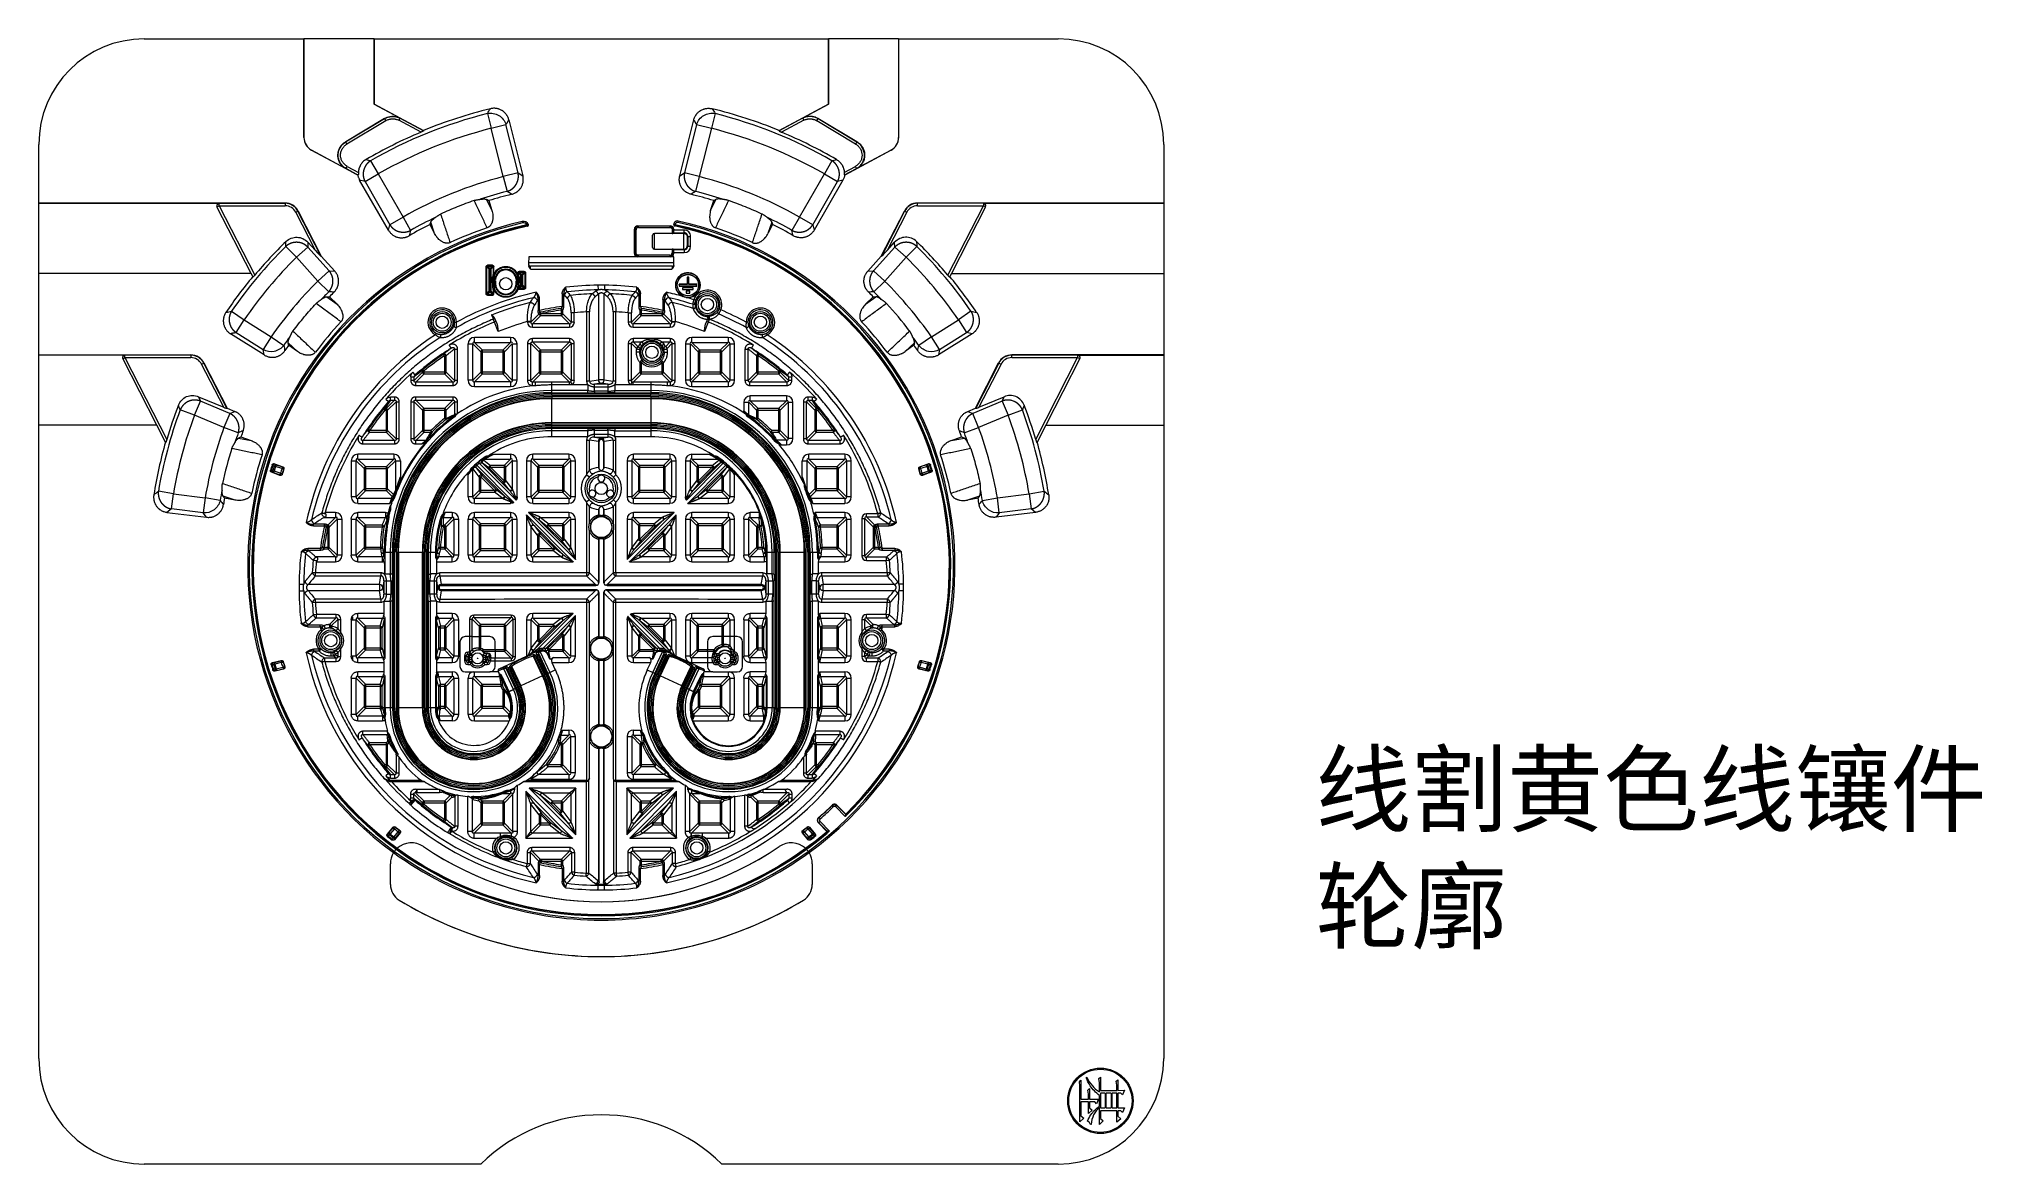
# Model space of a CAD drawing. Header units: millimetres. Extents: x 559 to 1112, y 323 to 643.
import ezdxf

# ---------------------------------------------------------------- set-up
doc = ezdxf.new("R2010")
doc.units = ezdxf.units.MM
doc.layers.add('core', color=7, linetype='Continuous', lineweight=20)

msp = doc.modelspace()

# ---------------------------------------------------------------- texts
at = {"lineweight": 18, "insert": (922.29, 439.94), "char_height": 20, "attachment_point": 1}
msp.add_mtext_dynamic_manual_height_columns('{\\fSimSun|b0|i0|c134|p2;线割黄色线镶件轮廓}', width=209.6752, gutter_width=1, heights=[0], dxfattribs=at)

# ---------------------------------------------------------------- linework, layer by layer
at = {"layer": 'core', "lineweight": 13}
for p, q in [((589.14, 643.32), (634.53, 643.32)), ((634.53, 643.32), (634.56, 643.32)), ((634.53, 615.27), (634.53, 643.32)), ((654.51, 643.32), (634.56, 643.32)), ((634.56, 643.32), (634.56, 615.29)), ((654.51, 624.76), (654.51, 643.32)), ((654.51, 643.32), (654.53, 643.32)), ((654.53, 643.32), (783.75, 643.32)), ((654.53, 643.32), (654.53, 624.78)), ((783.75, 643.32), (783.78, 643.32)), ((783.75, 643.32), (783.75, 624.78)), ((803.73, 643.32), (783.78, 643.32)), ((783.78, 624.76), (783.78, 643.32)), ((803.73, 643.32), (803.75, 643.32)), ((803.73, 643.32), (803.73, 615.29)), ((803.75, 643.32), (849.14, 643.32)), ((803.75, 615.27), (803.75, 643.32)), ((654.53, 624.78), (654.51, 624.76)), ((661.89, 620.81), (654.51, 624.76)), ((654.53, 624.78), (668.57, 617.26)), ((769.72, 617.26), (783.75, 624.78)), ((783.78, 624.76), (776.39, 620.81)), ((783.75, 624.78), (783.78, 624.76)), ((646.42, 614.05), (657.48, 620.68)), ((657.51, 620.64), (646.44, 614.01)), ((657.86, 620.05), (646.8, 613.42)), ((657.48, 620.68), (657.51, 620.64)), ((657.51, 620.64), (657.86, 620.05)), ((667.86, 616.78), (661.55, 620.16)), ((668.57, 617.18), (661.87, 620.77)), ((686.75, 622.09), (687.81, 617.89)), ((692.83, 620.31), (696.83, 604.38)), ((741.46, 604.38), (745.46, 620.31)), ((751.54, 622.09), (750.48, 617.89)), ((776.42, 620.77), (769.72, 617.18)), ((776.74, 620.16), (770.43, 616.78)), ((780.43, 620.05), (780.78, 620.64)), ((791.49, 613.42), (780.43, 620.05)), ((780.78, 620.64), (780.81, 620.68)), ((791.85, 614.01), (780.78, 620.64)), ((780.81, 620.68), (791.87, 614.05)), ((634.56, 615.29), (634.53, 615.27)), ((646.44, 614.01), (646.42, 614.05)), ((687.81, 617.89), (692.02, 618.94)), ((691.26, 604.15), (687.81, 617.89)), ((695.46, 605.2), (692.02, 618.94)), ((746.27, 618.94), (742.82, 605.2)), ((746.27, 618.94), (750.48, 617.89)), ((750.48, 617.89), (747.03, 604.15)), ((791.87, 614.05), (791.85, 614.01)), ((803.73, 615.29), (803.75, 615.27)), ((559.14, 596.63), (559.14, 613.32)), ((636.72, 611.63), (636.75, 611.64)), ((649.86, 604.59), (636.72, 611.63)), ((636.75, 611.64), (646.5, 606.42)), ((653.53, 608.67), (655.68, 604.91)), ((784.76, 608.67), (782.61, 604.91)), ((801.57, 611.63), (788.43, 604.59)), ((791.79, 606.42), (801.54, 611.64)), ((801.57, 611.63), (801.54, 611.64)), ((879.14, 613.32), (879.14, 596.63)), ((646.85, 607.07), (650.06, 605.36)), ((651.93, 602.75), (650.4, 603.16)), ((658.58, 588.93), (650.4, 603.16)), ((651.93, 602.75), (655.68, 604.91)), ((651.93, 602.75), (658.99, 590.47)), ((655.68, 604.91), (662.75, 592.63)), ((695.46, 605.2), (691.26, 604.15)), ((691.26, 604.15), (692.33, 599.95)), ((695.46, 605.2), (696.83, 604.38)), ((741.46, 604.38), (742.82, 605.2)), ((747.03, 604.15), (742.82, 605.2)), ((747.03, 604.15), (745.96, 599.95)), ((775.54, 592.63), (782.61, 604.91)), ((779.3, 590.47), (786.36, 602.75)), ((787.89, 603.16), (779.71, 588.93)), ((782.61, 604.91), (786.36, 602.75)), ((787.89, 603.16), (786.36, 602.75)), ((788.23, 605.36), (791.44, 607.07)), ((788.32, 604.62), (791.77, 606.47)), ((686.53, 597.66), (688.04, 594.53)), ((687.17, 597.33), (688.04, 594.53)), ((750.25, 594.53), (751.76, 597.66)), ((750.25, 594.53), (751.12, 597.33)), ((559.14, 596.6), (559.14, 596.63)), ((559.14, 596.63), (629.18, 596.63)), ((559.14, 576.63), (559.14, 596.6)), ((610.42, 596.6), (559.14, 596.6)), ((619.53, 576.63), (609.8, 595.57)), ((609.82, 595.55), (610.44, 595.87)), ((610.44, 596.56), (610.42, 596.6)), ((610.44, 595.87), (610.44, 596.56)), ((629.18, 596.56), (610.44, 596.56)), ((610.44, 595.87), (629.18, 595.87)), ((610.44, 595.87), (620.57, 576.12)), ((629.18, 596.63), (629.18, 596.56)), ((629.18, 596.56), (629.18, 595.87)), ((632.23, 594), (632.85, 594.31)), ((637.83, 583.1), (632.23, 594)), ((632.85, 594.31), (632.91, 594.35)), ((639.44, 581.47), (632.85, 594.31)), ((632.91, 594.35), (639.5, 581.51)), ((662.75, 592.63), (658.99, 590.47)), ((662.75, 592.63), (664.9, 588.87)), ((775.54, 592.63), (773.39, 588.87)), ((779.3, 590.47), (775.54, 592.63)), ((798.79, 581.51), (805.38, 594.35)), ((805.44, 594.31), (798.85, 581.47)), ((806.06, 594), (800.46, 583.1)), ((805.38, 594.35), (805.44, 594.31)), ((805.44, 594.31), (806.06, 594)), ((809.11, 596.56), (809.11, 596.63)), ((879.14, 596.63), (809.11, 596.63)), ((809.11, 595.87), (809.11, 596.56)), ((827.85, 596.56), (809.11, 596.56)), ((809.11, 595.87), (827.85, 595.87)), ((817.72, 576.12), (827.85, 595.87)), ((828.49, 595.57), (818.76, 576.63)), ((827.85, 596.56), (827.87, 596.6)), ((827.85, 596.56), (827.85, 595.87)), ((828.47, 595.55), (827.85, 595.87)), ((827.87, 596.6), (879.14, 596.6)), ((879.14, 596.63), (879.14, 596.6)), ((879.14, 596.6), (879.14, 576.63)), ((658.58, 588.93), (658.99, 590.47)), ((671.73, 587.97), (670.43, 590.56)), ((671.73, 587.97), (670.65, 591.24)), ((696.68, 591.38), (696.77, 590.96)), ((698.02, 590.14), (697.96, 590.44)), ((728.72, 589.03), (728.56, 589.18)), ((728.56, 582.31), (728.56, 589.18)), ((728.72, 589.03), (729.02, 589.03)), ((728.72, 589.03), (728.72, 582.47)), ((729.02, 582.47), (729.02, 589.03)), ((729.56, 590.18), (729.72, 590.02)), ((729.56, 590.18), (738.77, 590.18)), ((729.72, 589.72), (729.72, 590.02)), ((738.61, 590.02), (729.72, 590.02)), ((729.72, 589.72), (738.61, 589.72)), ((733.73, 583.98), (733.73, 587.51)), ((739.31, 588.01), (734.24, 588.01)), ((734.24, 583.48), (734.24, 588.01)), ((738.61, 590.02), (738.77, 590.18)), ((739.31, 589.03), (739.31, 588.01)), ((742.61, 588.01), (739.31, 588.01)), ((739.77, 589.18), (739.61, 589.03)), ((739.61, 588.02), (739.61, 589.03)), ((739.73, 588.14), (739.61, 588.02)), ((739.73, 588.14), (742.75, 588.14)), ((739.77, 590.53), (740.19, 590.53)), ((739.77, 590.4), (739.77, 590.53)), ((739.77, 589.18), (739.77, 588.94)), ((742.78, 588.94), (739.77, 588.94)), ((740.13, 590.17), (740.19, 590.47)), ((740.19, 590.47), (740.19, 590.53)), ((740.99, 591.52), (740.9, 591.1)), ((742.62, 588.01), (742.75, 588.14)), ((743.75, 587.14), (743.62, 587)), ((743.75, 587.14), (743.75, 584.36)), ((744.56, 584.36), (744.56, 587.14)), ((767.64, 591.24), (766.55, 587.97)), ((767.86, 590.56), (766.55, 587.97)), ((779.3, 590.47), (779.71, 588.93)), ((629.39, 584.28), (632.43, 581.2)), ((632.43, 581.2), (635.65, 584.1)), ((638.53, 574.45), (632.43, 581.2)), ((635.69, 585.47), (635.65, 584.1)), ((641.75, 577.35), (635.65, 584.1)), ((635.69, 585.47), (637.83, 583.1)), ((639.44, 581.47), (639.5, 581.51)), ((639.5, 581.51), (643.3, 577.3)), ((729.56, 581.31), (698.52, 581.31)), ((728.56, 582.31), (728.72, 582.47)), ((729.72, 581.47), (729.56, 581.31)), ((738.77, 581.31), (729.56, 581.31)), ((738.61, 581.77), (729.72, 581.77)), ((729.72, 581.47), (738.61, 581.47)), ((734.24, 583.48), (739.31, 583.48)), ((738.61, 581.77), (738.61, 581.47)), ((738.77, 581.31), (738.61, 581.47)), ((739.77, 581.31), (738.77, 581.31)), ((739.31, 583.48), (739.31, 582.47)), ((739.31, 583.48), (742.61, 583.48)), ((739.61, 582.47), (739.31, 582.47)), ((739.61, 582.47), (739.61, 583.47)), ((739.61, 583.47), (739.73, 583.35)), ((739.61, 582.47), (739.77, 582.31)), ((742.75, 583.35), (739.73, 583.35)), ((739.77, 582.55), (742.75, 582.55)), ((739.77, 582.31), (739.77, 582.55)), ((742.75, 583.35), (742.62, 583.48)), ((742.75, 583.35), (742.75, 582.55)), ((743.62, 584.49), (743.75, 584.36)), ((743.75, 584.36), (744.56, 584.36)), ((794.99, 577.3), (798.79, 581.51)), ((802.64, 584.1), (796.54, 577.35)), ((798.85, 581.47), (798.79, 581.51)), ((805.86, 581.2), (799.76, 574.45)), ((800.46, 583.1), (802.6, 585.47)), ((802.64, 584.1), (802.6, 585.47)), ((802.64, 584.1), (805.86, 581.2)), ((808.9, 584.28), (805.86, 581.2)), ((619.53, 576.63), (559.14, 576.63)), ((559.14, 553.44), (559.14, 576.63)), ((620, 575.71), (619.53, 576.63)), ((641.75, 577.35), (638.53, 574.45)), ((641.75, 577.35), (643.3, 577.3)), ((686.34, 578.52), (686.34, 570.84)), ((687.12, 577.93), (686.54, 578.52)), ((686.54, 570.84), (686.54, 578.52)), ((686.74, 578.92), (686.74, 578.72)), ((688.17, 578.92), (686.74, 578.92)), ((686.74, 578.72), (687.32, 578.13)), ((686.74, 578.72), (688.17, 578.72)), ((687.12, 577.93), (687.32, 577.93)), ((687.12, 577.93), (687.12, 571.43)), ((687.32, 577.93), (687.32, 578.13)), ((687.59, 578.13), (687.32, 578.13)), ((687.32, 577.93), (687.59, 577.93)), ((687.32, 571.43), (687.32, 577.93)), ((687.59, 578.13), (688.17, 578.72)), ((687.59, 577.93), (687.59, 578.13)), ((687.59, 577.93), (687.79, 577.93)), ((687.59, 577.93), (687.59, 571.43)), ((688.38, 578.52), (687.79, 577.93)), ((687.79, 571.43), (687.79, 577.93)), ((687.87, 575.09), (688.2, 575.42)), ((688.88, 575.09), (687.87, 575.09)), ((688.38, 578.52), (688.38, 576.44)), ((688.58, 578.52), (688.38, 578.52)), ((688.58, 576.44), (688.38, 576.44)), ((688.58, 576.44), (688.58, 578.52)), ((688.76, 576.35), (688.58, 576.44)), ((696.1, 575.09), (695.08, 575.09)), ((695.21, 576.35), (695.39, 576.44)), ((695.39, 576.81), (695.39, 576.44)), ((695.59, 576.44), (695.39, 576.44)), ((696.18, 576.22), (695.59, 576.81)), ((695.59, 576.44), (695.59, 576.81)), ((696.1, 575.09), (695.77, 575.42)), ((695.79, 577.21), (695.79, 577.01)), ((697.23, 577.21), (695.79, 577.21)), ((695.79, 577.01), (696.38, 576.42)), ((695.79, 577.01), (697.23, 577.01)), ((696.18, 576.22), (696.38, 576.22)), ((696.18, 576.22), (696.18, 573.14)), ((696.38, 576.22), (696.38, 576.42)), ((696.64, 576.42), (696.38, 576.42)), ((696.38, 573.14), (696.38, 576.22)), ((696.38, 576.22), (696.64, 576.22)), ((696.64, 576.42), (697.23, 577.01)), ((696.64, 576.22), (696.64, 576.42)), ((696.64, 576.22), (696.64, 573.14)), ((696.64, 576.22), (696.84, 576.22)), ((697.43, 576.81), (696.84, 576.22)), ((696.84, 573.14), (696.84, 576.22)), ((697.43, 576.81), (697.43, 572.55)), ((697.63, 576.81), (697.43, 576.81)), ((697.63, 572.55), (697.63, 576.81)), ((698.48, 579.68), (739.81, 579.68)), ((698.48, 579.68), (698.48, 579.16)), ((739.31, 578.66), (698.98, 578.66)), ((699.05, 577.86), (739.24, 577.86)), ((739.81, 579.16), (739.81, 579.68)), ((743.58, 575.51), (743.54, 575.56)), ((743.54, 575.56), (743.54, 573.55)), ((744.04, 575.56), (743.54, 575.56)), ((744, 575.51), (743.58, 575.51)), ((743.58, 575.51), (743.58, 573.5)), ((744, 575.51), (744.04, 575.56)), ((744, 573.5), (744, 575.51)), ((744.04, 573.55), (744.04, 575.56)), ((794.99, 577.3), (796.54, 577.35)), ((799.76, 574.45), (796.54, 577.35)), ((818.76, 576.63), (818.29, 575.71)), ((818.76, 576.63), (879.14, 576.63)), ((879.14, 576.63), (879.14, 553.44)), ((638.53, 574.45), (641.59, 571.37)), ((641.05, 570), (643.97, 567.86)), ((641.8, 570), (643.97, 567.86)), ((686.34, 570.84), (686.54, 570.84)), ((686.54, 570.84), (687.12, 571.43)), ((687.32, 571.23), (686.74, 570.64)), ((686.74, 570.64), (688.17, 570.64)), ((686.74, 570.44), (688.17, 570.44)), ((687.32, 571.43), (687.12, 571.43)), ((687.59, 571.43), (687.32, 571.43)), ((687.32, 571.23), (687.32, 571.43)), ((687.32, 571.23), (687.59, 571.23)), ((687.59, 571.43), (687.79, 571.43)), ((687.59, 571.43), (687.59, 571.23)), ((688.17, 570.64), (687.59, 571.23)), ((687.79, 571.43), (688.38, 570.84)), ((687.86, 574.89), (689.06, 574.89)), ((687.86, 574.47), (687.86, 574.89)), ((689.06, 574.47), (687.86, 574.47)), ((687.87, 574.27), (688.85, 574.27)), ((687.87, 574.27), (688.16, 573.97)), ((688.16, 573.97), (688.16, 573.67)), ((688.38, 571.91), (688.38, 570.84)), ((688.58, 571.91), (688.38, 571.91)), ((688.38, 570.84), (688.58, 570.84)), ((688.85, 574.27), (688.56, 573.97)), ((688.56, 573.67), (688.56, 573.97)), ((688.85, 573.67), (688.56, 573.67)), ((688.76, 572), (688.58, 571.91)), ((688.58, 570.84), (688.58, 571.91)), ((688.85, 574.27), (689.06, 574.47)), ((688.85, 574.27), (688.85, 573.67)), ((689.06, 573.67), (688.85, 573.67)), ((689.06, 574.47), (689.06, 573.67)), ((694.9, 574.89), (696.11, 574.89)), ((694.91, 573.67), (694.91, 574.47)), ((694.91, 574.47), (695.11, 574.27)), ((696.11, 574.47), (694.91, 574.47)), ((695.11, 573.67), (694.91, 573.67)), ((695.11, 573.67), (695.11, 574.27)), ((695.11, 574.27), (695.4, 573.97)), ((695.11, 574.27), (696.1, 574.27)), ((695.4, 573.67), (695.11, 573.67)), ((695.4, 573.97), (695.4, 573.67)), ((695.74, 572.7), (696.18, 573.14)), ((696.38, 572.94), (695.79, 572.35)), ((697.23, 572.35), (695.79, 572.35)), ((695.79, 572.15), (697.23, 572.15)), ((696.1, 574.27), (695.81, 573.97)), ((695.81, 573.67), (695.81, 573.97)), ((696.11, 574.47), (696.11, 574.89)), ((696.38, 573.14), (696.18, 573.14)), ((696.64, 573.14), (696.38, 573.14)), ((696.38, 573.14), (696.38, 572.94)), ((696.38, 572.94), (696.64, 572.94)), ((696.64, 573.14), (696.84, 573.14)), ((696.64, 573.14), (696.64, 572.94)), ((697.23, 572.35), (696.64, 572.94)), ((696.84, 573.14), (697.43, 572.55)), ((697.23, 572.15), (697.23, 572.35)), ((708.01, 570.77), (708.47, 570.77)), ((708.01, 570.77), (708.01, 567.25)), ((708.47, 567.25), (708.47, 570.77)), ((718.2, 573.27), (718.22, 571.93)), ((718.31, 570.68), (718.31, 546.38)), ((719.98, 546.38), (719.98, 570.68)), ((720.09, 573.27), (720.07, 571.93)), ((730.28, 570.77), (729.82, 570.77)), ((729.82, 570.77), (729.82, 567.25)), ((730.28, 567.25), (730.28, 570.77)), ((741.32, 573.5), (741.28, 573.55)), ((741.28, 573.55), (741.28, 573.04)), ((743.54, 573.55), (741.28, 573.55)), ((741.32, 573.09), (741.28, 573.04)), ((741.28, 573.04), (746.31, 573.04)), ((743.58, 573.5), (741.32, 573.5)), ((741.32, 573.5), (741.32, 573.09)), ((741.32, 573.09), (746.26, 573.09)), ((745.3, 572.54), (742.28, 572.54)), ((742.28, 572.54), (742.28, 572.04)), ((742.28, 572.04), (745.3, 572.04)), ((744.3, 571.53), (743.29, 571.53)), ((743.29, 571.53), (743.29, 571.03)), ((743.29, 571.03), (744.3, 571.03)), ((743.58, 573.5), (743.54, 573.55)), ((744, 573.5), (744.04, 573.55)), ((746.26, 573.5), (744, 573.5)), ((746.31, 573.55), (744.04, 573.55)), ((744.3, 571.03), (744.3, 571.53)), ((745.3, 572.04), (745.3, 572.54)), ((746.26, 573.5), (746.31, 573.55)), ((746.26, 573.09), (746.26, 573.5)), ((746.26, 573.09), (746.31, 573.04)), ((746.31, 573.04), (746.31, 573.55)), ((794.32, 567.86), (797.24, 570)), ((794.32, 567.86), (796.49, 570)), ((799.76, 574.45), (796.7, 571.37)), ((613.98, 565.91), (617.54, 563.45)), ((699.08, 562.74), (701.44, 565.11)), ((701.91, 564.65), (699.54, 562.28)), ((701.15, 569.17), (701.15, 566.1)), ((701.15, 566.1), (701.61, 566.1)), ((701.61, 566.1), (701.61, 569.17)), ((701.95, 565.12), (701.85, 565.57)), ((707.71, 565.12), (701.95, 565.12)), ((701.95, 564.65), (701.95, 565.12)), ((701.95, 564.65), (707.71, 564.65)), ((707.64, 566.63), (707.71, 566.17)), ((707.71, 566.17), (707.71, 565.12)), ((707.71, 566.17), (708.17, 566.17)), ((707.71, 565.12), (707.71, 564.65)), ((708.17, 565.12), (707.71, 565.12)), ((710.08, 562.28), (707.71, 564.65)), ((708.01, 567.25), (708.47, 567.25)), ((708.17, 565.12), (708.17, 566.17)), ((708.17, 565.12), (710.54, 562.74)), ((711.47, 565.41), (710.54, 565.41)), ((710.54, 565.41), (710.54, 562.74)), ((711.47, 562.74), (711.47, 565.41)), ((714.97, 565.67), (714.97, 545.99)), ((715.8, 565.67), (714.97, 565.67)), ((715.8, 545.99), (715.8, 565.67)), ((723.32, 565.67), (722.49, 565.67)), ((722.49, 565.67), (722.49, 545.99)), ((723.32, 545.99), (723.32, 565.67)), ((726.82, 565.41), (726.82, 562.74)), ((726.82, 565.41), (727.75, 565.41)), ((727.75, 562.74), (727.75, 565.41)), ((727.75, 562.74), (730.12, 565.12)), ((730.58, 564.65), (728.21, 562.28)), ((730.28, 567.25), (729.82, 567.25)), ((730.12, 566.17), (730.12, 565.12)), ((730.12, 566.17), (730.58, 566.17)), ((730.58, 565.12), (730.12, 565.12)), ((730.58, 566.17), (730.65, 566.63)), ((730.58, 565.12), (730.58, 566.17)), ((736.34, 565.12), (730.58, 565.12)), ((730.58, 564.65), (730.58, 565.12)), ((730.58, 564.65), (736.38, 564.65)), ((736.48, 565.56), (736.38, 565.11)), ((736.84, 565.11), (736.38, 565.11)), ((736.38, 565.11), (736.38, 564.65)), ((738.75, 562.28), (736.38, 564.65)), ((736.68, 569.17), (736.68, 566.09)), ((736.84, 565.11), (739.21, 562.74)), ((737.14, 566.1), (737.14, 569.17)), ((745.94, 568.97), (745.47, 569.14)), ((753.14, 566.27), (752.67, 566.45)), ((824.31, 565.91), (820.75, 563.45)), ((623.26, 553.43), (613.66, 559.45)), ((615.24, 559.78), (617.54, 563.45)), ((615.25, 559.78), (622.95, 554.95)), ((617.54, 563.45), (625.25, 558.62)), ((625.25, 558.62), (622.95, 554.95)), ((625.25, 558.62), (628.81, 556.15)), ((677.42, 562.75), (677.93, 562.75)), ((693.35, 558.4), (683.07, 558.4)), ((683.07, 557.02), (683.07, 558.4)), ((689.19, 563), (688.72, 562.81)), ((689.8, 560.09), (688.73, 562.79)), ((689.39, 562.49), (688.93, 563.65)), ((693.35, 558.4), (693.35, 557.02)), ((698.15, 562.93), (698.15, 562.74)), ((699.08, 562.93), (698.15, 562.93)), ((699.08, 562.74), (698.15, 562.74)), ((699.08, 562.74), (699.08, 562.93)), ((699.54, 561.36), (699.54, 562.28)), ((710.08, 562.28), (699.54, 562.28)), ((699.54, 561.36), (710.08, 561.36)), ((710.08, 562.28), (710.08, 561.36)), ((711.47, 562.74), (710.54, 562.74)), ((727.75, 562.74), (726.82, 562.74)), ((728.21, 561.36), (728.21, 562.28)), ((738.75, 562.28), (728.21, 562.28)), ((728.21, 561.36), (738.75, 561.36)), ((738.75, 562.28), (738.75, 561.36)), ((739.21, 562.93), (740.14, 562.93)), ((739.21, 562.93), (739.21, 562.74)), ((740.14, 562.74), (739.21, 562.74)), ((740.14, 562.74), (740.14, 562.93)), ((755.22, 558.4), (744.94, 558.4)), ((744.94, 557.02), (744.94, 558.4)), ((749.56, 562.79), (748.49, 560.09)), ((749.35, 563.61), (748.9, 562.49)), ((749.1, 563), (749.57, 562.81)), ((755.22, 558.4), (755.22, 557.02)), ((760.87, 562.75), (760.37, 562.75)), ((766.33, 559.17), (766.1, 559.61)), ((813.04, 558.62), (809.48, 556.15)), ((813.04, 558.62), (820.75, 563.45)), ((815.34, 554.95), (813.04, 558.62)), ((824.63, 559.45), (815.03, 553.43)), ((815.34, 554.95), (823.04, 559.78)), ((820.75, 563.45), (823.05, 559.78)), ((824.63, 559.45), (823.04, 559.78)), ((559.14, 553.41), (559.14, 553.44)), ((559.14, 553.44), (602.37, 553.44)), ((559.14, 533.44), (559.14, 553.41)), ((583.61, 553.41), (559.14, 553.41)), ((583.64, 553.36), (583.61, 553.41)), ((583.64, 552.67), (583.64, 553.36)), ((602.37, 553.36), (583.64, 553.36)), ((602.37, 553.44), (602.37, 553.36)), ((602.37, 553.36), (602.37, 552.67)), ((623.26, 553.43), (622.95, 554.95)), ((632.68, 554.41), (630.07, 556.91)), ((632.68, 554.41), (630.19, 556.17)), ((674.51, 553.21), (674.23, 553.63)), ((674.51, 553.21), (674.97, 553.21)), ((674.51, 553.21), (674.51, 548.52)), ((674.97, 548.52), (674.97, 553.21)), ((677.35, 555.1), (677.35, 546.14)), ((678.27, 546.14), (678.27, 555.1)), ((681.22, 556.56), (681.22, 546.27)), ((681.22, 556.56), (682.61, 556.56)), ((682.61, 546.27), (682.61, 556.56)), ((684.85, 554.31), (682.61, 556.56)), ((683.07, 557.02), (693.35, 557.02)), ((683.07, 557.02), (685.31, 554.77)), ((684.85, 554.31), (685.31, 554.31)), ((684.85, 554.31), (684.85, 548.52)), ((691.11, 554.77), (685.31, 554.77)), ((685.31, 554.31), (685.31, 554.77)), ((685.31, 554.31), (691.11, 554.31)), ((685.31, 548.52), (685.31, 554.31)), ((691.11, 554.77), (693.35, 557.02)), ((691.11, 554.77), (691.11, 554.31)), ((691.11, 554.31), (691.11, 548.52)), ((691.11, 554.31), (691.57, 554.31)), ((693.81, 556.56), (691.57, 554.31)), ((691.57, 548.52), (691.57, 554.31)), ((693.81, 556.56), (695.2, 556.56)), ((693.81, 556.56), (693.81, 546.27)), ((695.2, 546.27), (695.2, 556.56)), ((698.15, 556.69), (698.15, 546.14)), ((699.08, 546.14), (699.08, 556.69)), ((701.45, 554.31), (699.08, 556.69)), ((710.08, 558.07), (699.54, 558.07)), ((699.54, 557.15), (710.08, 557.15)), ((699.54, 557.15), (701.91, 554.77)), ((701.45, 554.31), (701.91, 554.31)), ((701.45, 554.31), (701.45, 548.52)), ((707.71, 554.77), (701.91, 554.77)), ((701.91, 554.31), (701.91, 554.77)), ((701.91, 554.31), (707.71, 554.31)), ((701.91, 548.52), (701.91, 554.31)), ((707.71, 554.77), (710.08, 557.15)), ((707.71, 554.77), (707.71, 554.31)), ((707.71, 554.31), (707.71, 548.52)), ((707.71, 554.31), (708.17, 554.31)), ((710.54, 556.69), (708.17, 554.31)), ((708.17, 548.52), (708.17, 554.31)), ((710.54, 556.69), (710.54, 546.14)), ((711.47, 546.14), (711.47, 556.69)), ((726.82, 556.69), (726.82, 546.14)), ((727.75, 546.14), (727.75, 556.69)), ((729.19, 555.24), (727.75, 556.69)), ((738.75, 558.07), (728.21, 558.07)), ((728.21, 557.15), (730.61, 557.15)), ((728.21, 557.15), (729.65, 555.71)), ((736.45, 557.15), (738.75, 557.15)), ((737.38, 555.78), (738.75, 557.15)), ((739.21, 556.69), (737.84, 555.31)), ((739.21, 556.69), (739.21, 546.14)), ((740.14, 546.14), (740.14, 556.69)), ((743.09, 556.56), (743.09, 546.27)), ((743.09, 556.56), (744.48, 556.56)), ((744.48, 546.27), (744.48, 556.56)), ((746.72, 554.31), (744.48, 556.56)), ((744.94, 557.02), (755.22, 557.02)), ((744.94, 557.02), (747.18, 554.77)), ((746.72, 554.31), (747.18, 554.31)), ((746.72, 554.31), (746.72, 548.52)), ((747.18, 554.31), (747.18, 554.77)), ((752.98, 554.77), (747.18, 554.77)), ((747.18, 554.31), (752.98, 554.31)), ((747.18, 548.52), (747.18, 554.31)), ((752.98, 554.77), (755.22, 557.02)), ((752.98, 554.77), (752.98, 554.31)), ((752.98, 554.31), (752.98, 548.52)), ((752.98, 554.31), (753.44, 554.31)), ((755.68, 556.56), (753.44, 554.31)), ((753.44, 548.52), (753.44, 554.31)), ((755.68, 556.56), (757.07, 556.56)), ((755.68, 556.56), (755.68, 546.27)), ((757.07, 546.27), (757.07, 556.56)), ((760.02, 555.1), (760.02, 546.14)), ((760.95, 546.14), (760.95, 555.1)), ((763.32, 553.21), (763.78, 553.21)), ((763.32, 553.21), (763.32, 548.52)), ((763.78, 553.21), (764.06, 553.63)), ((763.78, 548.52), (763.78, 553.21)), ((808.22, 556.91), (805.61, 554.41)), ((808.1, 556.17), (805.61, 554.41)), ((815.34, 554.95), (815.03, 553.43)), ((835.92, 553.36), (835.92, 553.44)), ((879.14, 553.44), (835.92, 553.44)), ((835.92, 552.67), (835.92, 553.36)), ((854.65, 553.36), (835.92, 553.36)), ((854.65, 553.36), (854.68, 553.41)), ((854.65, 553.36), (854.65, 552.67)), ((854.68, 553.41), (879.14, 553.41)), ((879.14, 553.44), (879.14, 553.41)), ((879.14, 553.41), (879.14, 533.44)), ((592.72, 533.44), (583, 552.38)), ((583.01, 552.35), (583.64, 552.67)), ((583.64, 552.67), (602.37, 552.67)), ((583.64, 552.67), (595.57, 529.42)), ((605.43, 550.81), (606.04, 551.12)), ((611.73, 538.54), (605.43, 550.81)), ((606.04, 551.12), (606.11, 551.15)), ((612.64, 538.26), (606.04, 551.12)), ((606.11, 551.15), (612.7, 538.32)), ((666.23, 547.79), (665.57, 548.55)), ((665.88, 546.14), (668.25, 548.52)), ((668.71, 548.05), (666.34, 545.68)), ((668.25, 548.89), (668.71, 548.89)), ((668.25, 548.89), (668.25, 548.52)), ((668.71, 548.52), (668.25, 548.52)), ((668.71, 548.89), (668.4, 549.28)), ((668.71, 548.52), (668.71, 548.89)), ((668.71, 548.05), (668.71, 548.52)), ((674.51, 548.52), (668.71, 548.52)), ((668.71, 548.05), (674.51, 548.05)), ((674.97, 548.52), (674.51, 548.52)), ((674.51, 548.52), (674.51, 548.05)), ((676.88, 545.68), (674.51, 548.05)), ((674.97, 548.52), (677.35, 546.14)), ((682.61, 546.27), (684.85, 548.52)), ((685.31, 548.05), (683.07, 545.81)), ((685.31, 548.52), (684.85, 548.52)), ((691.11, 548.52), (685.31, 548.52)), ((685.31, 548.05), (685.31, 548.52)), ((685.31, 548.05), (691.11, 548.05)), ((691.57, 548.52), (691.11, 548.52)), ((691.11, 548.52), (691.11, 548.05)), ((693.35, 545.81), (691.11, 548.05)), ((691.57, 548.52), (693.81, 546.27)), ((699.08, 546.14), (701.45, 548.52)), ((701.91, 548.05), (699.54, 545.68)), ((701.91, 548.52), (701.45, 548.52)), ((707.71, 548.52), (701.91, 548.52)), ((701.91, 548.05), (701.91, 548.52)), ((701.91, 548.05), (707.71, 548.05)), ((708.17, 548.52), (707.71, 548.52)), ((707.71, 548.52), (707.71, 548.05)), ((710.1, 545.67), (707.71, 548.05)), ((708.17, 548.52), (710.54, 546.14)), ((727.75, 546.14), (730.12, 548.52)), ((730.58, 548.05), (728.2, 545.67)), ((730.12, 551.28), (730.12, 548.52)), ((730.12, 551.28), (730.58, 551.28)), ((730.58, 548.52), (730.12, 548.52)), ((730.58, 551.28), (730.94, 551.63)), ((730.58, 548.52), (730.58, 551.28)), ((736.38, 548.52), (730.58, 548.52)), ((730.58, 548.05), (730.58, 548.52)), ((730.58, 548.05), (736.38, 548.05)), ((736.03, 551.55), (736.38, 551.18)), ((736.38, 551.18), (736.38, 548.52)), ((736.38, 551.18), (736.84, 551.18)), ((736.84, 548.52), (736.38, 548.52)), ((736.38, 548.52), (736.38, 548.05)), ((738.75, 545.68), (736.38, 548.05)), ((736.84, 548.52), (736.84, 551.18)), ((736.84, 548.52), (739.21, 546.14)), ((744.48, 546.27), (746.72, 548.52)), ((747.18, 548.05), (744.94, 545.81)), ((747.18, 548.52), (746.72, 548.52)), ((752.98, 548.52), (747.18, 548.52)), ((747.18, 548.05), (747.18, 548.52)), ((747.18, 548.05), (752.98, 548.05)), ((753.44, 548.52), (752.98, 548.52)), ((752.98, 548.52), (752.98, 548.05)), ((755.22, 545.81), (752.98, 548.05)), ((753.44, 548.52), (755.68, 546.27)), ((760.95, 546.14), (763.32, 548.52)), ((763.78, 548.05), (761.41, 545.68)), ((763.78, 548.52), (763.32, 548.52)), ((763.78, 548.05), (763.78, 548.52)), ((769.58, 548.52), (763.78, 548.52)), ((763.78, 548.05), (769.58, 548.05)), ((769.58, 548.89), (769.89, 549.28)), ((769.58, 548.89), (770.04, 548.89)), ((769.58, 548.89), (769.58, 548.52)), ((770.04, 548.52), (769.58, 548.52)), ((769.58, 548.52), (769.58, 548.05)), ((771.95, 545.68), (769.58, 548.05)), ((770.04, 548.52), (770.04, 548.89)), ((770.04, 548.52), (772.41, 546.14)), ((772.72, 548.55), (772.06, 547.79)), ((825.59, 538.32), (832.18, 551.15)), ((832.25, 551.12), (825.65, 538.26)), ((832.86, 550.81), (826.56, 538.54)), ((832.18, 551.15), (832.25, 551.12)), ((832.25, 551.12), (832.86, 550.81)), ((835.92, 552.67), (854.65, 552.67)), ((842.72, 529.42), (854.65, 552.67)), ((855.29, 552.38), (845.57, 533.44)), ((855.27, 552.35), (854.65, 552.67)), ((664.95, 547.25), (664.95, 546.14)), ((664.95, 547.25), (665.88, 547.25)), ((665.88, 546.14), (665.88, 547.25)), ((676.88, 545.68), (666.34, 545.68)), ((666.34, 544.76), (676.88, 544.76)), ((678.27, 546.14), (677.35, 546.14)), ((682.61, 546.27), (681.22, 546.27)), ((683.07, 544.43), (683.07, 545.81)), ((693.35, 545.81), (683.07, 545.81)), ((683.07, 544.43), (693.35, 544.43)), ((693.35, 545.81), (693.35, 544.43)), ((695.2, 546.27), (693.81, 546.27)), ((700.35, 545.68), (699.54, 545.68)), ((699.54, 544.76), (700.29, 544.76)), ((700.35, 545.68), (700.35, 544.76)), ((710.1, 545.67), (705.06, 545.67)), ((705.06, 545), (710.1, 545)), ((715.29, 543.3), (705.06, 543.3)), ((705.06, 542.37), (705.06, 542.68)), ((705.06, 542.68), (715.35, 542.68)), ((705.06, 541.97), (705.06, 542.37)), ((733.23, 542.37), (705.06, 542.37)), ((705.06, 541.97), (733.23, 541.97)), ((711.47, 546.14), (710.54, 546.14)), ((710.88, 545), (710.89, 545)), ((710.89, 545), (715.29, 545)), ((715.8, 545.99), (714.97, 545.99)), ((715.8, 545.99), (718.31, 546.38)), ((719.15, 545.38), (717.25, 545.08)), ((717.25, 544.37), (717.25, 545.08)), ((721.04, 545.08), (717.25, 545.08)), ((717.25, 544.37), (721.04, 544.37)), ((721.04, 543.13), (717.25, 543.13)), ((717.25, 542.69), (721.05, 542.69)), ((719.98, 546.38), (718.31, 546.38)), ((721.04, 545.08), (719.15, 545.38)), ((719.98, 546.38), (722.49, 545.99)), ((721.04, 545.08), (721.04, 544.36)), ((723.32, 545.99), (722.49, 545.99)), ((722.94, 542.68), (733.23, 542.68)), ((723, 545), (727.41, 545)), ((723, 543.3), (733.23, 543.3)), ((733.23, 545.67), (728.2, 545.67)), ((728.2, 545), (733.23, 545)), ((733.23, 545.67), (733.23, 545)), ((733.23, 542.68), (733.23, 542.37)), ((733.23, 541.97), (733.23, 542.37)), ((737.94, 544.76), (737.94, 545.68)), ((738.75, 545.68), (737.94, 545.68)), ((738, 544.76), (738.75, 544.76)), ((744.48, 546.27), (743.09, 546.27)), ((744.94, 544.43), (744.94, 545.81)), ((755.22, 545.81), (744.94, 545.81)), ((744.94, 544.43), (755.22, 544.43)), ((755.22, 545.81), (755.22, 544.43)), ((757.07, 546.27), (755.68, 546.27)), ((771.95, 545.68), (761.41, 545.68)), ((761.41, 544.76), (771.95, 544.76)), ((771.82, 541.8), (761.54, 541.8)), ((761.54, 540.42), (761.54, 541.8)), ((771.82, 541.8), (771.82, 540.42)), ((772.41, 547.25), (773.34, 547.25)), ((772.41, 547.25), (772.41, 546.14)), ((773.34, 546.14), (773.34, 547.25)), ((603.42, 536.32), (599.35, 537.83)), ((603.42, 536.32), (605.1, 540.31)), ((611.8, 532.78), (603.42, 536.32)), ((604.56, 541.56), (611.73, 538.54)), ((604.56, 541.56), (605.1, 540.31)), ((613.48, 536.77), (605.1, 540.31)), ((613.48, 536.77), (611.8, 532.78)), ((612.64, 538.26), (612.7, 538.32)), ((612.7, 538.32), (614.91, 537.38)), ((613.48, 536.77), (614.91, 537.38)), ((657.54, 537.71), (657.15, 538.03)), ((657.54, 538.17), (657.54, 537.71)), ((657.91, 538.17), (657.54, 538.17)), ((657.54, 537.71), (657.91, 537.71)), ((657.88, 540.86), (658.64, 540.2)), ((657.91, 538.17), (660.28, 540.55)), ((657.91, 538.17), (657.91, 537.71)), ((657.91, 537.71), (657.91, 531.92)), ((657.91, 537.71), (658.37, 537.71)), ((660.75, 540.09), (658.37, 537.71)), ((658.37, 531.92), (658.37, 537.71)), ((660.28, 541.47), (659.17, 541.47)), ((659.17, 540.55), (659.17, 541.47)), ((659.17, 540.55), (660.28, 540.55)), ((660.75, 540.09), (660.75, 529.54)), ((661.67, 529.54), (661.67, 540.09)), ((664.95, 540.09), (664.95, 529.54)), ((665.88, 529.54), (665.88, 540.09)), ((668.25, 537.71), (665.88, 540.09)), ((676.88, 541.47), (666.34, 541.47)), ((666.34, 540.55), (676.88, 540.55)), ((666.34, 540.55), (668.71, 538.17)), ((668.25, 537.71), (668.25, 531.92)), ((668.25, 537.71), (668.71, 537.71)), ((674.51, 538.17), (668.71, 538.17)), ((668.71, 537.71), (668.71, 538.17)), ((668.71, 537.71), (674.51, 537.71)), ((668.71, 531.92), (668.71, 537.71)), ((674.51, 538.17), (676.88, 540.55)), ((674.51, 538.17), (674.51, 537.71)), ((674.51, 537.71), (674.51, 535.37)), ((674.51, 537.71), (674.97, 537.71)), ((677.35, 540.09), (674.97, 537.71)), ((674.97, 535.37), (674.97, 537.71)), ((677.35, 540.09), (678.27, 540.09)), ((677.35, 540.09), (677.35, 536.41)), ((678.27, 536.75), (678.27, 540.09)), ((733.23, 541.57), (705.06, 541.57)), ((705.06, 541.57), (705.06, 541.17)), ((705.06, 541.17), (733.23, 541.17)), ((705.06, 541), (705.06, 541.17)), ((733.23, 541), (705.06, 541)), ((705.06, 534.17), (705.06, 541)), ((733.23, 541.57), (733.23, 541.17)), ((733.23, 541.17), (733.23, 541)), ((733.23, 541), (733.23, 534.17)), ((759.69, 539.96), (761.08, 539.96)), ((759.69, 539.96), (759.69, 537.51)), ((761.08, 536.39), (761.08, 539.96)), ((763.32, 537.71), (761.08, 539.96)), ((761.54, 540.42), (771.82, 540.42)), ((761.54, 540.42), (763.78, 538.17)), ((763.32, 537.71), (763.78, 537.71)), ((769.58, 538.17), (763.78, 538.17)), ((763.78, 537.71), (763.78, 538.17)), ((763.78, 535.37), (763.78, 537.71)), ((763.78, 537.71), (769.58, 537.71)), ((769.58, 538.17), (771.82, 540.42)), ((769.58, 537.71), (769.58, 531.92)), ((769.58, 537.71), (770.03, 537.71)), ((772.28, 539.96), (770.04, 537.71)), ((772.28, 539.96), (773.67, 539.96)), ((772.28, 539.96), (772.28, 529.67)), ((773.67, 529.67), (773.67, 539.96)), ((776.62, 540.09), (776.62, 529.54)), ((777.54, 529.54), (777.54, 540.09)), ((779.92, 537.71), (777.54, 540.09)), ((779.12, 541.47), (778.01, 541.47)), ((778.01, 540.55), (779.12, 540.55)), ((778.01, 540.55), (780.38, 538.17)), ((779.12, 541.47), (779.12, 540.55)), ((779.65, 540.2), (780.41, 540.86)), ((779.92, 537.71), (780.38, 537.71)), ((779.92, 537.71), (779.92, 531.92)), ((780.38, 537.71), (780.38, 538.17)), ((780.75, 538.17), (780.38, 538.17)), ((780.38, 531.92), (780.38, 537.71)), ((780.38, 537.71), (780.75, 537.71)), ((780.75, 538.17), (780.75, 537.71)), ((780.75, 537.71), (781.14, 538.03)), ((823.38, 537.38), (825.59, 538.32)), ((823.38, 537.38), (824.8, 536.77)), ((833.19, 540.31), (824.8, 536.77)), ((826.49, 532.78), (824.8, 536.77)), ((825.65, 538.26), (825.59, 538.32)), ((834.87, 536.32), (826.49, 532.78)), ((826.56, 538.54), (833.72, 541.56)), ((833.19, 540.31), (833.72, 541.56)), ((833.19, 540.31), (834.87, 536.32)), ((834.87, 536.32), (838.93, 537.83)), ((559.14, 353.32), (559.14, 533.44)), ((592.72, 533.44), (559.14, 533.44)), ((595.17, 528.67), (592.72, 533.44)), ((615.86, 531.28), (611.8, 532.78)), ((653.22, 531.92), (652.8, 532.2)), ((657.91, 531.92), (653.22, 531.92)), ((653.22, 531.46), (653.22, 531.92)), ((653.22, 531.46), (657.91, 531.46)), ((657.91, 531.92), (657.91, 531.46)), ((658.37, 531.92), (657.91, 531.92)), ((660.28, 529.08), (657.91, 531.46)), ((658.37, 531.92), (660.75, 529.54)), ((665.88, 529.54), (668.25, 531.92)), ((668.71, 531.46), (666.34, 529.08)), ((668.71, 531.92), (668.25, 531.92)), ((668.71, 531.46), (668.71, 531.92)), ((670.66, 531.92), (668.71, 531.92)), ((668.71, 531.46), (670.66, 531.46)), ((670.66, 531.92), (670.66, 531.46)), ((671.01, 531.56), (670.66, 531.92)), ((705.06, 534), (705.06, 534.17)), ((733.23, 534.17), (705.06, 534.17)), ((705.06, 533.6), (705.06, 534)), ((733.23, 534), (705.06, 534)), ((705.06, 533.6), (733.23, 533.6)), ((733.23, 533.19), (705.06, 533.19)), ((705.06, 532.79), (705.06, 533.19)), ((705.06, 532.79), (733.23, 532.79)), ((705.06, 532.49), (705.06, 532.79)), ((715.35, 532.49), (705.06, 532.49)), ((715.29, 531.86), (705.06, 531.86)), ((721.04, 532.47), (717.24, 532.47)), ((717.25, 532.04), (721.04, 532.04)), ((721.04, 530.8), (717.25, 530.8)), ((717.25, 530.08), (717.25, 530.8)), ((721.04, 530.8), (721.04, 530.08)), ((733.23, 532.49), (722.94, 532.49)), ((723, 531.86), (733.23, 531.86)), ((733.23, 534.17), (733.23, 534)), ((733.23, 534), (733.23, 533.6)), ((733.23, 533.19), (733.23, 532.79)), ((733.23, 532.79), (733.23, 532.49)), ((763.78, 535.37), (763.32, 535.37)), ((763.47, 534.98), (763.78, 535.37)), ((767.28, 531.56), (767.63, 531.92)), ((767.63, 531.46), (767.63, 531.92)), ((769.58, 531.92), (767.63, 531.92)), ((767.63, 531.46), (769.58, 531.46)), ((770.03, 531.92), (769.58, 531.92)), ((769.58, 531.46), (769.58, 531.92)), ((771.82, 529.21), (769.58, 531.46)), ((770.04, 531.92), (772.28, 529.67)), ((777.54, 529.54), (779.92, 531.92)), ((780.38, 531.46), (778.01, 529.08)), ((780.38, 531.92), (779.92, 531.92)), ((780.38, 531.46), (780.38, 531.92)), ((785.07, 531.92), (780.38, 531.92)), ((780.38, 531.46), (785.07, 531.46)), ((785.07, 531.92), (785.49, 532.2)), ((785.07, 531.92), (785.07, 531.46)), ((822.42, 531.28), (826.49, 532.78)), ((845.57, 533.44), (843.12, 528.67)), ((845.57, 533.44), (879.14, 533.44)), ((879.14, 533.44), (879.14, 353.32)), ((615.96, 529.81), (619.51, 529.1)), ((616.64, 530.13), (619.51, 529.1)), ((660.15, 525.21), (649.87, 525.21)), ((649.87, 523.82), (649.87, 525.21)), ((660.28, 529.08), (651.33, 529.08)), ((651.33, 528.16), (660.28, 528.16)), ((660.15, 525.21), (660.15, 523.82)), ((660.28, 529.08), (660.28, 528.16)), ((666.34, 528.16), (666.34, 529.08)), ((669.2, 529.08), (666.34, 529.08)), ((666.34, 528.16), (668.13, 528.16)), ((688.56, 525.21), (693.35, 525.21)), ((693.35, 525.21), (693.35, 523.82)), ((709.95, 525.21), (699.67, 525.21)), ((699.67, 523.82), (699.67, 525.21)), ((715.29, 530.17), (705.06, 530.17)), ((709.95, 525.21), (709.95, 523.82)), ((714.97, 529.17), (714.97, 519.33)), ((714.97, 529.17), (715.8, 529.17)), ((715.8, 520.62), (715.8, 529.17)), ((718.31, 528.78), (715.8, 529.17)), ((717.25, 530.08), (721.04, 530.08)), ((717.25, 530.08), (719.15, 529.78)), ((718.31, 528.78), (718.31, 521.4)), ((718.31, 528.78), (718.53, 528.78)), ((718.53, 521.09), (718.53, 528.78)), ((719.15, 529.78), (721.04, 530.08)), ((719.76, 528.78), (719.76, 521.09)), ((719.76, 528.78), (719.98, 528.78)), ((722.49, 529.17), (719.98, 528.78)), ((719.98, 521.4), (719.98, 528.78)), ((722.49, 529.17), (723.32, 529.17)), ((722.49, 529.17), (722.49, 520.62)), ((733.23, 530.17), (723, 530.17)), ((723.32, 519.33), (723.32, 529.17)), ((738.62, 525.21), (728.34, 525.21)), ((728.34, 523.82), (728.34, 525.21)), ((738.62, 525.21), (738.62, 523.82)), ((744.94, 525.21), (749.73, 525.21)), ((744.94, 523.82), (744.94, 525.21)), ((771.82, 529.21), (769.01, 529.21)), ((770.44, 527.83), (771.82, 527.83)), ((771.82, 529.21), (771.82, 527.83)), ((773.67, 529.67), (772.28, 529.67)), ((786.96, 529.08), (778.01, 529.08)), ((778.01, 528.16), (786.96, 528.16)), ((788.42, 525.21), (778.14, 525.21)), ((778.14, 523.82), (778.14, 525.21)), ((788.42, 525.21), (788.42, 523.82)), ((818.78, 529.1), (821.65, 530.13)), ((818.78, 529.1), (822.33, 529.81)), ((625.28, 520.67), (625.13, 520.71)), ((627.74, 519.19), (625.36, 520.06)), ((625.54, 522.08), (625.69, 522.03)), ((625.74, 520.52), (626.07, 520.43)), ((626.07, 520.43), (625.9, 519.96)), ((625.9, 519.96), (627.68, 519.31)), ((626.07, 520.43), (627.85, 519.78)), ((626.13, 521.85), (626.46, 521.74)), ((626.15, 522.49), (628.52, 521.62)), ((626.64, 522.22), (626.46, 521.74)), ((628.24, 521.1), (626.46, 521.74)), ((626.64, 522.22), (628.41, 521.57)), ((627.85, 519.78), (627.68, 519.31)), ((628.33, 519.64), (627.85, 519.78)), ((628.41, 521.57), (628.24, 521.1)), ((628.24, 521.1), (628.72, 520.95)), ((648.02, 523.36), (648.02, 513.08)), ((648.02, 523.36), (649.41, 523.36)), ((649.41, 513.08), (649.41, 523.36)), ((651.65, 521.11), (649.41, 523.36)), ((649.87, 523.82), (660.15, 523.82)), ((649.87, 523.82), (652.12, 521.58)), ((651.65, 521.11), (652.12, 521.11)), ((651.65, 521.11), (651.65, 515.32)), ((657.91, 521.58), (652.12, 521.58)), ((652.12, 521.11), (652.12, 521.58)), ((652.12, 521.11), (657.91, 521.11)), ((652.12, 515.32), (652.12, 521.11)), ((657.91, 521.58), (660.15, 523.82)), ((657.91, 521.58), (657.91, 521.11)), ((657.91, 521.11), (657.91, 515.32)), ((657.91, 521.11), (658.37, 521.11)), ((660.62, 523.36), (658.37, 521.11)), ((658.37, 515.32), (658.37, 521.11)), ((660.62, 523.36), (662, 523.36)), ((660.62, 523.36), (660.62, 514.93)), ((662, 523.36), (662, 518.78)), ((682.61, 513.08), (682.61, 520.93)), ((684.42, 518.8), (682.71, 521)), ((683.52, 521.41), (691.61, 513.33)), ((683.53, 521.35), (683.53, 521.41)), ((683.53, 521.35), (685.24, 519.15)), ((683.74, 522.05), (694.31, 511.47)), ((694.95, 512.12), (684.43, 522.64)), ((693.1, 514.82), (685.21, 522.71)), ((687.27, 521.19), (685.35, 522.69)), ((685.7, 523.5), (687.63, 522.01)), ((686, 523.82), (693.35, 523.82)), ((687.27, 521.19), (687.63, 521.55)), ((687.27, 521.19), (691.19, 517.28)), ((691.54, 522.01), (687.63, 522.01)), ((687.63, 521.55), (687.63, 522.01)), ((687.63, 521.55), (691.54, 517.63)), ((687.63, 521.55), (691.54, 521.55)), ((691.54, 522.01), (693.35, 523.82)), ((691.54, 522.01), (691.54, 521.55)), ((691.54, 521.55), (691.54, 517.63)), ((691.54, 521.55), (692, 521.55)), ((693.81, 523.36), (692, 521.55)), ((692, 517.63), (692, 521.55)), ((693.81, 523.36), (695.2, 523.36)), ((693.81, 523.36), (693.81, 515.3)), ((695.2, 513.08), (695.2, 523.36)), ((697.82, 523.36), (697.82, 513.08)), ((697.82, 523.36), (699.21, 523.36)), ((699.21, 513.08), (699.21, 523.36)), ((701.02, 521.55), (699.21, 523.36)), ((699.67, 523.82), (709.95, 523.82)), ((699.67, 523.82), (701.48, 522.01)), ((701.02, 521.55), (701.02, 514.89)), ((701.02, 521.55), (701.48, 521.55)), ((708.14, 522.01), (701.48, 522.01)), ((701.48, 521.55), (701.48, 522.01)), ((701.48, 521.55), (708.14, 521.55)), ((701.48, 514.89), (701.48, 521.55)), ((708.14, 522.01), (709.95, 523.82)), ((708.14, 522.01), (708.14, 521.55)), ((708.14, 521.55), (708.14, 514.89)), ((708.14, 521.55), (708.6, 521.55)), ((710.41, 523.36), (708.6, 521.55)), ((708.6, 514.89), (708.6, 521.55)), ((710.41, 523.36), (711.8, 523.36)), ((710.41, 523.36), (710.41, 513.08)), ((711.8, 513.08), (711.8, 523.36)), ((726.49, 523.36), (726.49, 513.08)), ((726.49, 523.36), (727.88, 523.36)), ((727.88, 513.08), (727.88, 523.36)), ((729.69, 521.55), (727.88, 523.36)), ((728.34, 523.82), (738.62, 523.82)), ((728.34, 523.82), (730.15, 522.01)), ((729.69, 521.55), (729.69, 514.89)), ((729.69, 521.55), (730.15, 521.55)), ((736.81, 522.01), (730.15, 522.01)), ((730.15, 521.55), (730.15, 522.01)), ((730.15, 521.55), (736.81, 521.55)), ((730.15, 514.89), (730.15, 521.55)), ((736.81, 522.01), (738.62, 523.82)), ((736.81, 522.01), (736.81, 521.55)), ((736.81, 521.55), (736.81, 514.89)), ((736.81, 521.55), (737.27, 521.55)), ((739.08, 523.36), (737.27, 521.55)), ((737.27, 514.89), (737.27, 521.55)), ((739.08, 523.36), (740.47, 523.36)), ((739.08, 523.36), (739.08, 513.08)), ((740.47, 513.08), (740.47, 523.36)), ((743.09, 523.36), (743.09, 513.08)), ((743.09, 523.36), (744.48, 523.36)), ((753.86, 522.64), (743.34, 512.12)), ((743.73, 511.23), (754.55, 522.05)), ((744.48, 515.3), (744.48, 523.36)), ((746.29, 521.55), (744.48, 523.36)), ((744.94, 523.82), (752.29, 523.82)), ((744.94, 523.82), (746.75, 522.01)), ((753.08, 522.71), (745.19, 514.82)), ((746.29, 521.55), (746.29, 517.63)), ((746.29, 521.55), (746.75, 521.55)), ((746.68, 513.33), (754.76, 521.41)), ((750.66, 522.01), (746.75, 522.01)), ((746.75, 521.55), (746.75, 522.01)), ((746.75, 521.55), (750.66, 521.55)), ((746.75, 517.63), (746.75, 521.55)), ((746.75, 517.63), (750.66, 521.55)), ((747.1, 517.28), (751.02, 521.19)), ((750.66, 522.01), (752.59, 523.5)), ((750.66, 522.01), (750.66, 521.55)), ((750.66, 521.55), (751.02, 521.19)), ((752.94, 522.69), (751.02, 521.19)), ((753.05, 519.15), (754.76, 521.35)), ((755.58, 521), (753.87, 518.8)), ((755.68, 520.93), (755.68, 513.08)), ((776.29, 523.36), (777.67, 523.36)), ((776.29, 518.77), (776.29, 523.36)), ((777.67, 514.93), (777.67, 523.36)), ((779.92, 521.11), (777.67, 523.36)), ((778.14, 523.82), (788.42, 523.82)), ((778.14, 523.82), (780.38, 521.58)), ((779.92, 521.11), (780.38, 521.11)), ((779.92, 521.11), (779.92, 515.32)), ((780.38, 521.11), (780.38, 521.58)), ((786.18, 521.58), (780.38, 521.58)), ((780.38, 521.11), (786.18, 521.11)), ((780.38, 515.32), (780.38, 521.11)), ((786.18, 521.58), (788.42, 523.82)), ((786.18, 521.58), (786.18, 521.11)), ((786.18, 521.11), (786.64, 521.11)), ((786.18, 521.11), (786.18, 515.32)), ((788.88, 523.36), (786.64, 521.11)), ((786.64, 515.32), (786.64, 521.11)), ((788.88, 523.36), (790.27, 523.36)), ((788.88, 523.36), (788.88, 513.08)), ((790.27, 513.08), (790.27, 523.36)), ((809.57, 520.95), (810.05, 521.1)), ((809.77, 521.62), (812.14, 522.49)), ((811.65, 522.22), (809.88, 521.57)), ((810.05, 521.1), (809.88, 521.57)), ((810.44, 519.78), (809.96, 519.64)), ((811.83, 521.74), (810.05, 521.1)), ((810.44, 519.78), (812.22, 520.43)), ((810.61, 519.31), (810.44, 519.78)), ((812.93, 520.06), (810.55, 519.19)), ((812.39, 519.96), (810.61, 519.31)), ((811.65, 522.22), (811.83, 521.74)), ((811.83, 521.74), (812.16, 521.85)), ((812.22, 520.43), (812.55, 520.52)), ((812.22, 520.43), (812.39, 519.96)), ((812.75, 522.08), (812.6, 522.03)), ((813.01, 520.67), (813.16, 520.71)), ((597.42, 513.94), (593.15, 514.67)), ((649.41, 513.08), (651.65, 515.32)), ((652.12, 514.86), (649.87, 512.61)), ((652.12, 515.32), (651.65, 515.32)), ((657.91, 515.32), (652.12, 515.32)), ((652.12, 514.86), (652.12, 515.32)), ((652.12, 514.86), (657.91, 514.86)), ((658.37, 515.32), (657.91, 515.32)), ((657.91, 515.32), (657.91, 514.86)), ((659.53, 513.24), (657.91, 514.86)), ((658.37, 515.32), (659.99, 513.7)), ((681.22, 519.26), (681.22, 513.08)), ((682.61, 513.08), (684.42, 514.89)), ((684.88, 514.42), (683.07, 512.61)), ((684.42, 518.8), (684.42, 514.89)), ((684.42, 518.8), (684.88, 518.8)), ((684.88, 514.89), (684.42, 514.89)), ((684.88, 518.8), (685.24, 519.15)), ((684.88, 514.89), (684.88, 518.8)), ((688.79, 514.89), (684.88, 518.8)), ((688.79, 514.89), (684.88, 514.89)), ((684.88, 514.42), (684.88, 514.89)), ((684.88, 514.42), (688.79, 514.42)), ((689.15, 515.24), (685.24, 519.15)), ((689.15, 515.24), (688.79, 514.89)), ((688.79, 514.89), (688.79, 514.42)), ((691.13, 512.61), (688.79, 514.42)), ((689.15, 515.24), (691.48, 513.43)), ((691.54, 517.63), (691.19, 517.28)), ((693, 514.95), (691.19, 517.28)), ((692, 517.63), (691.54, 517.63)), ((692, 517.63), (693.81, 515.3)), ((699.21, 513.08), (701.02, 514.89)), ((701.48, 514.42), (699.67, 512.61)), ((701.48, 514.89), (701.02, 514.89)), ((701.48, 514.42), (701.48, 514.89)), ((708.14, 514.89), (701.48, 514.89)), ((701.48, 514.42), (708.14, 514.42)), ((708.6, 514.89), (708.14, 514.89)), ((708.14, 514.89), (708.14, 514.42)), ((709.95, 512.61), (708.14, 514.42)), ((708.6, 514.89), (710.41, 513.08)), ((715.7, 518.65), (714.97, 519.33)), ((723.32, 519.33), (722.59, 518.65)), ((727.88, 513.08), (729.69, 514.89)), ((730.15, 514.42), (728.34, 512.61)), ((730.15, 514.89), (729.69, 514.89)), ((730.15, 514.42), (730.15, 514.89)), ((736.81, 514.89), (730.15, 514.89)), ((730.15, 514.42), (736.81, 514.42)), ((737.27, 514.89), (736.81, 514.89)), ((736.81, 514.89), (736.81, 514.42)), ((738.62, 512.61), (736.81, 514.42)), ((737.27, 514.89), (739.08, 513.08)), ((744.48, 515.3), (746.29, 517.63)), ((747.1, 517.28), (745.29, 514.95)), ((746.75, 517.63), (746.29, 517.63)), ((747.1, 517.28), (746.75, 517.63)), ((746.81, 513.43), (749.14, 515.24)), ((749.5, 514.42), (747.17, 512.61)), ((753.05, 519.15), (749.14, 515.24)), ((749.5, 514.89), (749.14, 515.24)), ((753.41, 518.8), (749.5, 514.89)), ((753.41, 514.89), (749.5, 514.89)), ((749.5, 514.42), (749.5, 514.89)), ((749.5, 514.42), (753.41, 514.42)), ((753.05, 519.15), (753.41, 518.8)), ((753.41, 518.8), (753.41, 514.89)), ((753.41, 518.8), (753.87, 518.8)), ((753.87, 514.89), (753.41, 514.89)), ((753.41, 514.89), (753.41, 514.42)), ((755.22, 512.61), (753.41, 514.42)), ((753.87, 514.89), (753.87, 518.8)), ((753.87, 514.89), (755.68, 513.08)), ((757.07, 513.08), (757.07, 519.25)), ((777.15, 515.1), (777.44, 515.21)), ((778.3, 513.7), (779.92, 515.32)), ((780.38, 514.86), (778.76, 513.24)), ((780.38, 515.32), (779.92, 515.32)), ((780.38, 514.86), (780.38, 515.32)), ((786.18, 515.32), (780.38, 515.32)), ((780.38, 514.86), (786.18, 514.86)), ((786.18, 515.32), (786.18, 514.86)), ((786.64, 515.32), (786.18, 515.32)), ((788.42, 512.61), (786.18, 514.86)), ((786.64, 515.32), (788.88, 513.08)), ((840.87, 513.94), (845.14, 514.67)), ((596.89, 509.64), (595.59, 508.67)), ((595.59, 508.67), (606.84, 507.27)), ((596.89, 509.64), (597.42, 513.94)), ((605.92, 508.52), (596.89, 509.64)), ((597.42, 513.94), (606.45, 512.82)), ((606.45, 512.82), (605.92, 508.52)), ((610.72, 512.08), (606.45, 512.82)), ((614.96, 512.14), (611.54, 513.3)), ((614.96, 512.14), (611.97, 512.69)), ((643.55, 508.61), (640.59, 508.61)), ((643.55, 508.61), (643.55, 507.22)), ((649.41, 513.08), (648.02, 513.08)), ((649.87, 511.23), (649.87, 512.61)), ((659.47, 512.61), (649.87, 512.61)), ((649.87, 511.23), (659.01, 511.23)), ((657.76, 508.61), (649.87, 508.61)), ((657.76, 508.61), (657.76, 507.22)), ((658.56, 508.65), (658.9, 508.57)), ((676.75, 508.61), (674.7, 508.61)), ((676.75, 508.61), (676.75, 507.22)), ((682.61, 513.08), (681.22, 513.08)), ((683.07, 511.23), (683.07, 512.61)), ((691.13, 512.61), (683.07, 512.61)), ((683.07, 511.23), (693.35, 511.23)), ((693.35, 508.61), (683.07, 508.61)), ((683.07, 507.22), (683.07, 508.61)), ((693.35, 511.67), (693.35, 511.23)), ((693.35, 508.61), (693.35, 507.22)), ((695.2, 513.08), (694.76, 513.08)), ((699.21, 513.08), (697.82, 513.08)), ((711.8, 495.27), (698.46, 508.61)), ((709.95, 508.61), (698.46, 508.61)), ((699.67, 511.23), (699.67, 512.61)), ((709.95, 512.61), (699.67, 512.61)), ((699.67, 511.23), (709.95, 511.23)), ((709.95, 512.61), (709.95, 511.23)), ((709.95, 508.61), (709.95, 507.22)), ((711.8, 513.08), (710.41, 513.08)), ((715.7, 512.25), (714.97, 511.57)), ((714.97, 511.57), (714.97, 491.46)), ((715.8, 505.68), (715.8, 510.28)), ((718.31, 509.5), (718.31, 507.94)), ((718.53, 507.98), (718.53, 509.81)), ((719.76, 509.81), (719.76, 507.98)), ((719.98, 507.94), (719.98, 509.5)), ((722.49, 510.28), (722.49, 505.67)), ((723.32, 511.57), (722.59, 512.25)), ((723.32, 491.46), (723.32, 511.57)), ((727.88, 513.08), (726.49, 513.08)), ((739.83, 508.61), (726.49, 495.27)), ((728.34, 511.23), (728.34, 512.61)), ((738.62, 512.61), (728.34, 512.61)), ((728.34, 511.23), (738.62, 511.23)), ((739.83, 508.61), (728.34, 508.61)), ((728.34, 507.22), (728.34, 508.61)), ((738.62, 512.61), (738.62, 511.23)), ((740.47, 513.08), (739.08, 513.08)), ((743.53, 513.08), (743.09, 513.08)), ((743.73, 511.23), (755.22, 511.23)), ((755.22, 508.61), (744.94, 508.61)), ((744.94, 507.22), (744.94, 508.61)), ((755.22, 512.61), (747.17, 512.61)), ((755.22, 512.61), (755.22, 511.23)), ((755.22, 508.61), (755.22, 507.22)), ((757.07, 513.08), (755.68, 513.08)), ((764.08, 508.61), (761.54, 508.61)), ((764.08, 508.61), (764.08, 507.22)), ((788.42, 512.61), (778.82, 512.61)), ((779.28, 511.23), (788.42, 511.23)), ((788.42, 508.61), (779.99, 508.61)), ((788.42, 512.61), (788.42, 511.23)), ((788.42, 508.61), (788.42, 507.22)), ((790.27, 513.08), (788.88, 513.08)), ((826.75, 513.3), (823.33, 512.14)), ((826.32, 512.69), (823.33, 512.14)), ((827.57, 512.08), (831.84, 512.82)), ((842.7, 508.67), (831.45, 507.27)), ((831.84, 512.82), (840.87, 513.94)), ((832.37, 508.52), (831.84, 512.82)), ((841.4, 509.64), (832.37, 508.52)), ((840.87, 513.94), (841.4, 509.64)), ((842.7, 508.67), (841.4, 509.64)), ((606.84, 507.27), (605.92, 508.52)), ((640.37, 505.28), (637.25, 505.28)), ((637.25, 504.82), (640.37, 504.82)), ((640.27, 507.22), (643.55, 507.22)), ((640.37, 504.82), (640.37, 505.28)), ((640.85, 504.4), (641.31, 504.3)), ((641.31, 504.3), (641.31, 498.72)), ((641.31, 504.3), (641.77, 504.3)), ((641.34, 505), (643.55, 507.22)), ((641.77, 498.72), (641.77, 504.3)), ((644.02, 506.76), (641.8, 504.54)), ((644.02, 506.76), (645.4, 506.76)), ((644.02, 506.76), (644.02, 496.48)), ((645.4, 496.48), (645.4, 506.76)), ((648.02, 506.76), (648.02, 496.48)), ((649.41, 496.48), (649.41, 506.76)), ((651.65, 504.51), (649.41, 506.76)), ((649.87, 507.22), (657.76, 507.22)), ((649.87, 507.22), (652.12, 504.98)), ((651.65, 504.51), (651.65, 498.72)), ((651.65, 504.51), (652.12, 504.51)), ((652.12, 504.51), (652.12, 504.98)), ((656.81, 504.98), (652.12, 504.98)), ((652.12, 504.51), (656.81, 504.51)), ((652.12, 498.72), (652.12, 504.51)), ((656.81, 504.98), (656.81, 504.51)), ((657.31, 504.44), (656.81, 504.51)), ((658.85, 508.37), (658.51, 508.45)), ((674.18, 504.51), (673.69, 504.63)), ((674.51, 504.98), (674.18, 504.98)), ((674.18, 504.98), (674.18, 504.51)), ((674.18, 504.51), (674.51, 504.51)), ((674.22, 507.22), (676.75, 507.22)), ((674.51, 504.98), (676.75, 507.22)), ((674.51, 504.98), (674.51, 504.51)), ((674.51, 504.51), (674.97, 504.51)), ((674.51, 504.51), (674.51, 498.72)), ((677.21, 506.76), (674.97, 504.51)), ((674.97, 498.72), (674.97, 504.51)), ((677.21, 506.76), (678.6, 506.76)), ((677.21, 506.76), (677.21, 496.48)), ((678.6, 496.48), (678.6, 506.76)), ((681.22, 506.76), (681.22, 496.48)), ((681.22, 506.76), (682.61, 506.76)), ((682.61, 496.48), (682.61, 506.76)), ((684.42, 504.95), (682.61, 506.76)), ((683.07, 507.22), (693.35, 507.22)), ((683.07, 507.22), (684.88, 505.41)), ((684.42, 504.95), (684.88, 504.95)), ((684.42, 504.95), (684.42, 498.29)), ((691.54, 505.41), (684.88, 505.41)), ((684.88, 504.95), (684.88, 505.41)), ((684.88, 498.29), (684.88, 504.95)), ((684.88, 504.95), (691.54, 504.95)), ((691.54, 505.41), (693.35, 507.22)), ((691.54, 505.41), (691.54, 504.95)), ((691.54, 504.95), (692, 504.95)), ((691.54, 504.95), (691.54, 498.29)), ((693.81, 506.76), (692, 504.95)), ((692, 498.29), (692, 504.95)), ((693.81, 506.76), (695.2, 506.76)), ((693.81, 506.76), (693.81, 496.48)), ((695.2, 496.48), (695.2, 506.76)), ((697.82, 507.97), (711.16, 494.63)), ((697.82, 507.97), (697.82, 496.48)), ((699.21, 496.48), (699.21, 504.53)), ((701.02, 502.2), (699.21, 504.53)), ((699.92, 505.02), (708.21, 496.73)), ((700.02, 504.89), (701.83, 502.55)), ((709.7, 498.22), (701.41, 506.51)), ((703.87, 504.59), (701.54, 506.4)), ((701.89, 507.22), (709.95, 507.22)), ((701.89, 507.22), (704.23, 505.41)), ((703.87, 504.59), (704.23, 504.95)), ((703.87, 504.59), (707.79, 500.68)), ((708.14, 505.41), (704.23, 505.41)), ((704.23, 504.95), (704.23, 505.41)), ((704.23, 504.95), (708.14, 504.95)), ((704.23, 504.95), (708.14, 501.03)), ((708.14, 505.41), (709.95, 507.22)), ((708.14, 505.41), (708.14, 504.95)), ((708.14, 504.95), (708.6, 504.95)), ((708.14, 504.95), (708.14, 501.03)), ((710.41, 506.76), (708.6, 504.95)), ((708.6, 501.03), (708.6, 504.95)), ((710.41, 506.76), (711.8, 506.76)), ((710.41, 506.76), (710.41, 498.7)), ((711.8, 495.27), (711.8, 506.76)), ((722.49, 503.29), (722.49, 491.46)), ((726.49, 506.76), (727.88, 506.76)), ((726.49, 506.76), (726.49, 495.27)), ((727.13, 494.63), (740.47, 507.97)), ((727.88, 498.7), (727.88, 506.76)), ((729.69, 504.95), (727.88, 506.76)), ((728.34, 507.22), (736.4, 507.22)), ((728.34, 507.22), (730.15, 505.41)), ((736.88, 506.51), (728.59, 498.22)), ((729.69, 504.95), (729.69, 501.03)), ((729.69, 504.95), (730.15, 504.95)), ((730.08, 496.73), (738.37, 505.02)), ((734.06, 505.41), (730.15, 505.41)), ((730.15, 504.95), (730.15, 505.41)), ((730.15, 501.03), (734.06, 504.95)), ((730.15, 504.95), (734.06, 504.95)), ((730.15, 501.03), (730.15, 504.95)), ((730.51, 500.68), (734.42, 504.59)), ((734.06, 505.41), (736.4, 507.22)), ((734.06, 505.41), (734.06, 504.95)), ((734.06, 504.95), (734.42, 504.59)), ((736.75, 506.4), (734.42, 504.59)), ((736.46, 502.55), (738.27, 504.89)), ((739.08, 504.53), (737.27, 502.2)), ((739.08, 504.53), (739.08, 496.48)), ((740.47, 496.48), (740.47, 507.97)), ((743.09, 506.76), (743.09, 496.48)), ((743.09, 506.76), (744.48, 506.76)), ((744.48, 496.48), (744.48, 506.76)), ((746.29, 504.95), (744.48, 506.76)), ((744.94, 507.22), (755.22, 507.22)), ((744.94, 507.22), (746.75, 505.41)), ((746.29, 504.95), (746.29, 498.29)), ((746.29, 504.95), (746.75, 504.95)), ((753.41, 505.41), (746.75, 505.41)), ((746.75, 504.95), (746.75, 505.41)), ((746.75, 504.95), (753.41, 504.95)), ((746.75, 498.29), (746.75, 504.95)), ((753.41, 505.41), (755.22, 507.22)), ((753.41, 505.41), (753.41, 504.95)), ((753.41, 504.95), (753.87, 504.95)), ((753.41, 504.95), (753.41, 498.29)), ((755.68, 506.76), (753.87, 504.95)), ((753.87, 498.29), (753.87, 504.95)), ((755.68, 506.76), (757.07, 506.76)), ((755.68, 506.76), (755.68, 496.48)), ((757.07, 496.48), (757.07, 506.76)), ((759.69, 506.76), (759.69, 496.48)), ((761.08, 496.48), (761.08, 506.76)), ((763.32, 504.51), (761.08, 506.76)), ((761.54, 507.22), (764.08, 507.22)), ((761.54, 507.22), (763.78, 504.98)), ((763.32, 504.51), (763.78, 504.51)), ((763.32, 504.51), (763.32, 498.72)), ((763.78, 504.51), (763.78, 504.98)), ((764.11, 504.98), (763.78, 504.98)), ((763.78, 498.72), (763.78, 504.51)), ((763.78, 504.51), (764.11, 504.51)), ((764.11, 504.98), (764.11, 504.51)), ((764.6, 504.63), (764.11, 504.51)), ((780.53, 507.22), (788.42, 507.22)), ((780.98, 504.44), (781.48, 504.51)), ((786.18, 504.98), (781.48, 504.98)), ((781.48, 504.51), (781.48, 504.98)), ((781.48, 504.51), (786.18, 504.51)), ((786.18, 504.98), (788.42, 507.22)), ((786.18, 504.98), (786.18, 504.51)), ((786.18, 504.51), (786.64, 504.51)), ((786.18, 504.51), (786.18, 498.72)), ((788.88, 506.76), (786.64, 504.51)), ((786.64, 498.72), (786.64, 504.51)), ((788.88, 506.76), (790.27, 506.76)), ((788.88, 506.76), (788.88, 496.48)), ((790.27, 496.48), (790.27, 506.76)), ((793.22, 506.89), (794.14, 506.89)), ((793.22, 506.89), (793.22, 496.35)), ((794.14, 496.35), (794.14, 506.89)), ((796.49, 504.54), (794.14, 506.89)), ((794.61, 507.35), (794.61, 508.28)), ((797.8, 508.28), (794.61, 508.28)), ((794.61, 507.35), (797.82, 507.35)), ((794.61, 507.35), (796.95, 505)), ((796.52, 504.3), (796.52, 498.72)), ((796.52, 504.3), (796.98, 504.3)), ((796.98, 504.3), (797.44, 504.4)), ((796.98, 498.72), (796.98, 504.3)), ((797.82, 508.28), (797.82, 507.35)), ((797.92, 504.82), (797.92, 505.28)), ((801.04, 505.28), (797.92, 505.28)), ((797.92, 504.82), (801.04, 504.82)), ((801.04, 504.82), (801.04, 505.28)), ((832.37, 508.52), (831.45, 507.27)), ((635.66, 498.42), (635.66, 497.96)), ((639.21, 498.42), (635.66, 498.42)), ((635.66, 497.96), (639.21, 497.96)), ((639.21, 498.42), (639.21, 497.96)), ((640.3, 498.72), (639.83, 498.79)), ((640.3, 498.26), (640.3, 498.72)), ((641.31, 498.72), (640.3, 498.72)), ((640.3, 498.26), (641.31, 498.26)), ((641.77, 498.72), (641.31, 498.72)), ((641.31, 498.72), (641.31, 498.26)), ((643.55, 496.01), (641.31, 498.26)), ((641.77, 498.72), (644.02, 496.48)), ((649.41, 496.47), (651.65, 498.72)), ((652.12, 498.26), (649.87, 496.01)), ((652.12, 498.72), (651.65, 498.72)), ((652.12, 498.26), (652.12, 498.72)), ((656.3, 498.72), (652.12, 498.72)), ((652.12, 498.26), (656.3, 498.26)), ((656.3, 498.72), (656.3, 498.26)), ((656.8, 498.71), (656.3, 498.72)), ((673.39, 498.72), (672.89, 498.74)), ((674.51, 498.72), (673.39, 498.72)), ((673.39, 498.26), (673.39, 498.72)), ((673.39, 498.26), (674.51, 498.26)), ((674.51, 498.72), (674.51, 498.26)), ((674.97, 498.72), (674.51, 498.72)), ((676.75, 496.01), (674.51, 498.26)), ((674.97, 498.72), (677.21, 496.48)), ((682.61, 496.48), (684.42, 498.29)), ((684.88, 497.83), (683.07, 496.01)), ((684.88, 498.29), (684.42, 498.29)), ((684.88, 497.83), (684.88, 498.29)), ((691.54, 498.29), (684.88, 498.29)), ((684.88, 497.83), (691.54, 497.83)), ((692, 498.29), (691.54, 498.29)), ((691.54, 498.29), (691.54, 497.83)), ((693.35, 496.01), (691.54, 497.83)), ((692, 498.29), (693.81, 496.48)), ((699.21, 496.48), (701.02, 498.29)), ((701.48, 497.83), (699.67, 496.01)), ((701.02, 502.2), (701.02, 498.29)), ((701.02, 502.2), (701.48, 502.2)), ((701.48, 498.29), (701.02, 498.29)), ((701.48, 502.2), (701.83, 502.55)), ((701.48, 498.29), (701.48, 502.2)), ((705.39, 498.29), (701.48, 502.2)), ((705.39, 498.29), (701.48, 498.29)), ((701.48, 497.83), (701.48, 498.29)), ((701.48, 497.83), (705.39, 497.83)), ((705.75, 498.64), (701.83, 502.55)), ((705.75, 498.64), (705.39, 498.29)), ((705.39, 498.29), (705.39, 497.83)), ((707.73, 496.01), (705.39, 497.83)), ((705.75, 498.64), (708.08, 496.83)), ((708.14, 501.03), (707.79, 500.68)), ((709.6, 498.35), (707.79, 500.68)), ((708.6, 501.03), (708.14, 501.03)), ((708.6, 501.03), (710.41, 498.7)), ((718.31, 501.02), (718.31, 488.95)), ((718.53, 488.95), (718.53, 500.99)), ((719.76, 500.99), (719.76, 488.95)), ((719.98, 488.95), (719.98, 501.02)), ((727.88, 498.7), (729.69, 501.03)), ((730.51, 500.68), (728.69, 498.35)), ((730.15, 501.03), (729.69, 501.03)), ((730.51, 500.68), (730.15, 501.03)), ((730.21, 496.83), (732.54, 498.64)), ((732.9, 497.83), (730.57, 496.01)), ((736.46, 502.55), (732.54, 498.64)), ((732.9, 498.29), (732.54, 498.64)), ((736.81, 502.2), (732.9, 498.29)), ((736.81, 498.29), (732.9, 498.29)), ((732.9, 497.83), (732.9, 498.29)), ((732.9, 497.83), (736.81, 497.83)), ((736.46, 502.55), (736.81, 502.2)), ((736.81, 502.2), (736.81, 498.29)), ((736.81, 502.2), (737.27, 502.2)), ((736.81, 498.29), (736.81, 497.83)), ((737.27, 498.29), (736.81, 498.29)), ((738.62, 496.01), (736.81, 497.83)), ((737.27, 498.29), (737.27, 502.2)), ((737.27, 498.29), (739.08, 496.48)), ((744.48, 496.48), (746.29, 498.29)), ((746.75, 497.83), (744.94, 496.01)), ((746.75, 498.29), (746.29, 498.29)), ((753.41, 498.29), (746.75, 498.29)), ((746.75, 497.83), (746.75, 498.29)), ((746.75, 497.83), (753.41, 497.83)), ((753.87, 498.29), (753.41, 498.29)), ((753.41, 498.29), (753.41, 497.83)), ((755.22, 496.01), (753.41, 497.83)), ((753.87, 498.29), (755.68, 496.48)), ((761.08, 496.48), (763.32, 498.72)), ((763.78, 498.26), (761.54, 496.01)), ((763.78, 498.72), (763.32, 498.72)), ((763.78, 498.26), (763.78, 498.72)), ((764.9, 498.72), (763.78, 498.72)), ((763.78, 498.26), (764.9, 498.26)), ((765.4, 498.74), (764.9, 498.72)), ((764.9, 498.72), (764.9, 498.26)), ((781.49, 498.71), (781.99, 498.72)), ((781.99, 498.26), (781.99, 498.72)), ((786.18, 498.72), (781.99, 498.72)), ((781.99, 498.26), (786.18, 498.26)), ((786.64, 498.72), (786.18, 498.72)), ((786.18, 498.26), (786.18, 498.72)), ((788.42, 496.01), (786.18, 498.26)), ((786.64, 498.72), (788.88, 496.48)), ((794.14, 496.35), (796.52, 498.72)), ((796.98, 498.26), (794.61, 495.88)), ((796.98, 498.72), (796.52, 498.72)), ((797.99, 498.72), (796.98, 498.72)), ((796.98, 498.26), (796.98, 498.72)), ((796.98, 498.26), (797.99, 498.26)), ((798.46, 498.79), (797.99, 498.72)), ((797.99, 498.72), (797.99, 498.26)), ((802.63, 498.42), (799.08, 498.42)), ((799.08, 498.42), (799.08, 497.96)), ((799.08, 497.96), (802.63, 497.96)), ((637.19, 495.04), (638.33, 494.94)), ((643.55, 496.01), (637.93, 496.01)), ((638.05, 494.63), (643.55, 494.63)), ((643.55, 496.01), (643.55, 494.63)), ((645.4, 496.48), (644.02, 496.48)), ((656.83, 496.01), (649.87, 496.01)), ((649.87, 494.63), (656.83, 494.63)), ((656.83, 496.01), (656.62, 496.88)), ((656.83, 496.01), (656.83, 494.63)), ((657.12, 497.34), (657.27, 496.73)), ((657.12, 497.34), (657.38, 497.34)), ((657.38, 497.34), (657.38, 496.25)), ((657.49, 493.63), (657.49, 491.01)), ((657.68, 491.14), (657.68, 497.34)), ((659.1, 497.34), (659.1, 491.14)), ((659.73, 497.34), (660.03, 497.34)), ((659.73, 491.08), (659.73, 497.34)), ((660.03, 497.34), (660.43, 497.34)), ((660.03, 497.34), (660.03, 453.08)), ((660.43, 453.08), (660.43, 497.34)), ((660.84, 497.34), (661.24, 497.34)), ((660.84, 497.34), (660.84, 453.08)), ((661.24, 497.34), (661.41, 497.34)), ((661.24, 453.08), (661.24, 497.34)), ((661.41, 497.34), (661.41, 453.08)), ((661.41, 497.34), (668.24, 497.34)), ((668.24, 497.34), (668.41, 497.34)), ((668.24, 453.08), (668.24, 497.34)), ((668.41, 497.34), (668.81, 497.34)), ((668.41, 497.34), (668.41, 453.08)), ((668.81, 453.08), (668.81, 497.34)), ((669.21, 497.34), (669.61, 497.34)), ((669.21, 497.34), (669.21, 453.08)), ((669.61, 497.34), (669.92, 497.34)), ((669.61, 453.08), (669.61, 497.34)), ((669.92, 497.34), (669.92, 491.08)), ((670.54, 491.14), (670.54, 497.34)), ((671.96, 497.34), (671.96, 496.24)), ((672.27, 496.24), (671.96, 496.24)), ((672.24, 494.63), (672.24, 491.14)), ((672.24, 494.63), (676.75, 494.63)), ((672.27, 496.24), (672.27, 497.34)), ((672.27, 497.34), (672.52, 497.34)), ((672.31, 496.48), (672.52, 497.34)), ((673.02, 496.88), (672.81, 496.01)), ((676.75, 496.01), (672.81, 496.01)), ((676.75, 494.63), (676.75, 496.01)), ((678.6, 496.48), (677.21, 496.48)), ((682.61, 496.48), (681.22, 496.48)), ((683.07, 494.63), (683.07, 496.01)), ((693.35, 496.01), (683.07, 496.01)), ((683.07, 494.63), (693.35, 494.63)), ((693.35, 496.01), (693.35, 494.63)), ((695.2, 496.48), (693.81, 496.48)), ((699.21, 496.48), (697.82, 496.48)), ((699.67, 494.63), (699.67, 496.01)), ((707.73, 496.01), (699.67, 496.01)), ((699.67, 494.63), (711.16, 494.63)), ((727.13, 494.63), (738.62, 494.63)), ((738.62, 496.01), (730.57, 496.01)), ((738.62, 496.01), (738.62, 494.63)), ((740.47, 496.48), (739.08, 496.48)), ((744.48, 496.48), (743.09, 496.48)), ((744.94, 494.63), (744.94, 496.01)), ((755.22, 496.01), (744.94, 496.01)), ((744.94, 494.63), (755.22, 494.63)), ((755.22, 496.01), (755.22, 494.63)), ((757.07, 496.48), (755.68, 496.48)), ((765.48, 496.01), (761.54, 496.01)), ((761.54, 494.63), (765.48, 494.63)), ((765.48, 496.01), (765.27, 496.88)), ((765.48, 496.01), (765.48, 494.63)), ((765.77, 497.34), (765.92, 496.73)), ((765.77, 497.34), (766.02, 497.34)), ((766.02, 497.34), (766.02, 495.8)), ((766.13, 494.75), (766.13, 491.01)), ((766.33, 491.14), (766.33, 497.34)), ((767.75, 491.14), (767.75, 497.34)), ((768.37, 497.34), (768.68, 497.34)), ((768.37, 491.08), (768.37, 497.34)), ((768.68, 497.34), (769.08, 497.34)), ((768.68, 497.34), (768.68, 453.08)), ((769.08, 453.08), (769.08, 497.34)), ((769.48, 497.34), (769.48, 453.08)), ((769.48, 497.34), (769.88, 497.34)), ((769.88, 497.34), (770.05, 497.34)), ((769.88, 453.08), (769.88, 497.34)), ((770.05, 453.08), (770.05, 497.34)), ((770.05, 497.34), (776.88, 497.34)), ((776.88, 497.34), (777.05, 497.34)), ((776.88, 453.08), (776.88, 497.34)), ((777.05, 497.34), (777.46, 497.34)), ((777.05, 497.34), (777.05, 453.08)), ((777.46, 453.08), (777.46, 497.34)), ((777.86, 497.34), (778.26, 497.34)), ((777.86, 497.34), (777.86, 453.08)), ((778.26, 497.34), (778.57, 497.34)), ((778.26, 453.08), (778.26, 497.34)), ((778.57, 497.34), (778.57, 491.07)), ((779.19, 497.34), (779.19, 491.14)), ((780.61, 497.34), (780.61, 496.24)), ((780.91, 496.24), (780.61, 496.24)), ((780.88, 494.63), (780.88, 491.14)), ((780.88, 494.63), (788.42, 494.63)), ((780.91, 496.24), (780.91, 497.34)), ((780.91, 497.34), (781.17, 497.34)), ((780.96, 496.48), (781.17, 497.34)), ((781.67, 496.88), (781.46, 496.01)), ((788.42, 496.01), (781.46, 496.01)), ((788.42, 496.01), (788.42, 494.63)), ((790.27, 496.48), (788.88, 496.48)), ((794.14, 496.35), (793.22, 496.35)), ((794.61, 494.96), (794.61, 495.88)), ((800.21, 495.88), (794.61, 495.88)), ((794.61, 494.96), (800.21, 494.96)), ((800.21, 495.88), (800.21, 494.96)), ((800.21, 494.96), (801.1, 495.04)), ((656.02, 488.12), (635.75, 488.12)), ((637.82, 491.46), (636.94, 491.5)), ((637.82, 490.62), (637.82, 491.46)), ((637.82, 490.62), (656.41, 490.62)), ((656.02, 488.12), (656.41, 490.62)), ((656.02, 488.12), (656.02, 486.45)), ((656.41, 491.45), (656.41, 490.62)), ((657.32, 489.18), (657.02, 487.28)), ((657.02, 487.28), (657.32, 485.39)), ((657.32, 489.18), (658.04, 489.18)), ((657.32, 489.18), (657.32, 485.39)), ((658.04, 485.39), (658.04, 489.18)), ((659.28, 489.18), (659.28, 485.49)), ((659.71, 485.47), (659.71, 489.18)), ((669.93, 489.18), (669.93, 485.38)), ((670.36, 485.39), (670.36, 489.18)), ((671.6, 489.18), (671.6, 485.39)), ((671.6, 489.18), (672.32, 489.18)), ((672.32, 485.39), (672.32, 489.18)), ((672.62, 487.28), (672.32, 489.18)), ((672.32, 485.39), (672.62, 487.28)), ((714.97, 491.46), (673.23, 491.46)), ((673.23, 490.63), (673.62, 488.12)), ((717.48, 488.12), (673.62, 488.12)), ((673.62, 487.89), (673.62, 488.12)), ((673.62, 487.89), (717.48, 487.89)), ((673.62, 486.45), (673.62, 486.67)), ((717.48, 486.67), (673.62, 486.67)), ((715.8, 491.46), (714.97, 491.46)), ((714.97, 491.46), (714.97, 490.63)), ((717.48, 488.12), (714.97, 490.63)), ((718.53, 488.95), (718.31, 488.95)), ((719.98, 488.95), (722.49, 491.46)), ((723.32, 490.62), (720.82, 488.12)), ((764.67, 488.12), (720.82, 488.12)), ((720.82, 488.12), (720.82, 487.89)), ((720.82, 487.89), (764.67, 487.89)), ((764.67, 486.67), (720.82, 486.67)), ((720.82, 486.67), (720.82, 486.45)), ((723.32, 491.46), (722.49, 491.46)), ((765.06, 491.46), (723.32, 491.46)), ((723.32, 491.46), (723.32, 490.62)), ((764.67, 488.12), (765.06, 490.63)), ((764.67, 488.12), (764.67, 487.89)), ((764.67, 486.67), (764.67, 486.45)), ((765.97, 489.18), (765.67, 487.28)), ((765.67, 487.28), (765.97, 485.39)), ((765.97, 489.18), (766.69, 489.18)), ((765.97, 489.18), (765.97, 485.39)), ((766.69, 485.39), (766.69, 489.18)), ((767.93, 489.18), (767.93, 485.39)), ((768.36, 485.39), (768.36, 489.18)), ((778.58, 489.1), (778.58, 485.38)), ((779.01, 485.39), (779.01, 489.07)), ((780.25, 489.18), (780.25, 485.39)), ((780.25, 489.18), (780.97, 489.18)), ((780.97, 485.39), (780.97, 489.18)), ((781.27, 487.28), (780.97, 489.18)), ((780.97, 485.39), (781.27, 487.28)), ((800.47, 491.46), (781.88, 491.46)), ((781.88, 490.62), (781.88, 491.46)), ((781.88, 490.62), (800.47, 490.62)), ((781.88, 490.62), (782.27, 488.12)), ((802.54, 488.12), (782.27, 488.12)), ((782.27, 486.45), (782.27, 488.12)), ((801.35, 491.5), (800.47, 491.46)), ((800.47, 491.46), (800.47, 490.62)), ((635.75, 486.45), (656.02, 486.45)), ((636.94, 483.06), (637.82, 483.1)), ((637.82, 483.1), (637.82, 483.94)), ((656.41, 483.94), (637.82, 483.94)), ((637.82, 483.1), (656.41, 483.1)), ((656.41, 483.94), (656.02, 486.45)), ((656.41, 483.94), (656.41, 483.1)), ((658.04, 485.39), (657.32, 485.39)), ((657.41, 483.43), (659.1, 483.43)), ((657.41, 479.94), (657.41, 483.43)), ((659.1, 483.43), (659.1, 453.08)), ((659.73, 453.08), (659.73, 483.49)), ((669.92, 483.49), (669.92, 453.08)), ((670.54, 453.08), (670.54, 483.42)), ((672.32, 485.39), (671.6, 485.39)), ((672.24, 483.43), (672.24, 479.94)), ((673.62, 486.45), (673.23, 483.93)), ((673.23, 483.1), (714.97, 483.1)), ((673.62, 486.45), (717.48, 486.45)), ((714.97, 483.94), (717.48, 486.45)), ((714.97, 483.94), (714.97, 483.1)), ((714.97, 483.1), (715.8, 483.1)), ((714.97, 483.1), (714.97, 432.41)), ((718.31, 485.61), (718.31, 473.38)), ((718.53, 473.41), (718.53, 485.61)), ((719.76, 485.61), (719.76, 473.41)), ((719.98, 473.38), (719.98, 485.61)), ((720.82, 486.45), (764.67, 486.45)), ((720.82, 486.45), (723.32, 483.94)), ((722.49, 483.1), (723.32, 483.1)), ((723.32, 483.1), (723.32, 483.94)), ((723.32, 483.1), (765.06, 483.1)), ((723.32, 432.41), (723.32, 483.1)), ((765.06, 483.93), (764.67, 486.45)), ((766.69, 485.39), (765.97, 485.39)), ((766.05, 479.94), (766.05, 483.43)), ((767.75, 483.43), (767.75, 453.08)), ((768.37, 453.08), (768.37, 483.49)), ((778.57, 483.49), (778.57, 453.08)), ((779.19, 453.08), (779.19, 483.42)), ((780.97, 485.39), (780.24, 485.39)), ((780.88, 483.43), (780.88, 479.65)), ((782.27, 486.45), (781.88, 483.94)), ((781.88, 483.1), (781.88, 483.94)), ((800.47, 483.94), (781.88, 483.94)), ((781.88, 483.1), (800.47, 483.1)), ((782.27, 486.45), (802.54, 486.45)), ((800.47, 483.94), (800.47, 483.1)), ((800.47, 483.1), (801.35, 483.06)), ((639.21, 476.61), (635.66, 476.61)), ((635.66, 476.15), (639.21, 476.15)), ((638.08, 479.6), (637.19, 479.52)), ((638.08, 478.68), (638.08, 479.6)), ((643.69, 479.6), (638.08, 479.6)), ((638.08, 478.68), (643.69, 478.68)), ((641.79, 476.78), (643.69, 478.68)), ((644.15, 478.22), (642.25, 476.32)), ((643.69, 478.68), (643.69, 479.6)), ((644.15, 478.22), (645.07, 478.22)), ((644.15, 478.22), (644.15, 475.64)), ((645.07, 474.48), (645.07, 478.22)), ((648.02, 478.09), (648.37, 478.09)), ((648.02, 478.09), (648.02, 467.81)), ((651.65, 475.84), (649.4, 478.09)), ((657.41, 479.94), (649.86, 479.94)), ((649.87, 478.56), (652.12, 476.31)), ((651.65, 475.84), (651.65, 470.05)), ((651.65, 475.84), (652.12, 475.84)), ((652.12, 475.84), (652.12, 476.31)), ((656.28, 476.31), (652.12, 476.31)), ((652.12, 475.84), (656.28, 475.84)), ((652.12, 470.05), (652.12, 475.84)), ((656.28, 476.31), (656.76, 478.25)), ((656.28, 476.31), (656.28, 475.84)), ((656.28, 475.84), (656.78, 475.84)), ((656.28, 475.84), (656.28, 470.05)), ((657.38, 478.26), (656.78, 475.84)), ((656.78, 470.05), (656.78, 475.84)), ((657.38, 478.26), (657.68, 478.26)), ((657.38, 478.26), (657.38, 467.63)), ((657.68, 467.63), (657.68, 478.26)), ((671.96, 478.32), (671.96, 467.57)), ((671.96, 478.32), (672.27, 478.32)), ((676.75, 479.94), (672.24, 479.94)), ((672.27, 467.57), (672.27, 478.32)), ((672.86, 475.84), (672.31, 478.09)), ((672.81, 478.55), (676.75, 478.55)), ((672.81, 478.55), (673.36, 476.31)), ((672.86, 475.84), (672.86, 470.05)), ((672.86, 475.84), (673.36, 475.84)), ((673.36, 475.84), (673.36, 476.31)), ((674.51, 476.31), (673.36, 476.31)), ((673.36, 470.05), (673.36, 475.84)), ((673.36, 475.84), (674.51, 475.84)), ((674.51, 476.31), (676.75, 478.55)), ((674.51, 476.31), (674.51, 475.84)), ((674.51, 475.84), (674.51, 470.05)), ((674.51, 475.84), (674.97, 475.84)), ((677.21, 478.09), (674.97, 475.84)), ((674.97, 470.05), (674.97, 475.84)), ((676.75, 479.94), (676.75, 478.55)), ((677.21, 478.09), (678.6, 478.09)), ((677.21, 478.09), (677.21, 467.81)), ((678.6, 467.81), (678.6, 478.09)), ((681.69, 478.27), (682.42, 478.27)), ((681.69, 478.27), (681.69, 473.32)), ((682.42, 473.32), (682.42, 478.27)), ((684.42, 476.28), (682.42, 478.27)), ((693.53, 479.47), (682.89, 479.47)), ((682.89, 478.73), (682.89, 479.47)), ((682.89, 478.73), (693.53, 478.73)), ((682.89, 478.73), (684.88, 476.74)), ((684.42, 476.28), (684.42, 473.32)), ((684.42, 476.28), (684.88, 476.28)), ((684.88, 476.28), (684.88, 476.74)), ((691.54, 476.74), (684.88, 476.74)), ((684.88, 476.28), (691.54, 476.28)), ((684.88, 473.32), (684.88, 476.28)), ((691.54, 476.74), (693.53, 478.73)), ((691.54, 476.74), (691.54, 476.28)), ((691.54, 476.28), (692, 476.28)), ((691.54, 476.28), (691.54, 469.62)), ((694, 478.27), (692, 476.28)), ((692, 469.62), (692, 476.28)), ((693.53, 479.47), (693.53, 478.73)), ((694, 478.27), (694.74, 478.27)), ((694, 478.27), (694, 467.62)), ((694.74, 467.62), (694.74, 478.27)), ((697.82, 478.09), (697.82, 467.79)), ((697.82, 478.09), (699.21, 478.09)), ((699.21, 470.03), (699.21, 478.09)), ((701.02, 476.28), (699.21, 478.09)), ((711.16, 479.94), (699.67, 479.94)), ((699.67, 478.55), (699.67, 479.94)), ((699.67, 478.55), (707.73, 478.55)), ((699.67, 478.55), (701.48, 476.74)), ((708.21, 477.84), (699.92, 469.55)), ((711.16, 479.94), (701.01, 469.78)), ((701.02, 476.28), (701.02, 472.36)), ((701.02, 476.28), (701.48, 476.28)), ((705.39, 476.74), (701.48, 476.74)), ((701.48, 476.28), (701.48, 476.74)), ((701.48, 472.36), (701.48, 476.28)), ((701.48, 472.36), (705.39, 476.28)), ((701.48, 476.28), (705.39, 476.28)), ((701.83, 472.01), (705.75, 475.92)), ((702.49, 469.99), (711.8, 479.3)), ((703.34, 469.98), (709.7, 476.35)), ((705.39, 476.74), (707.73, 478.55)), ((705.39, 476.74), (705.39, 476.28)), ((705.39, 476.28), (705.75, 475.92)), ((708.08, 477.73), (705.75, 475.92)), ((707.79, 473.88), (709.6, 476.22)), ((710.41, 475.86), (708.6, 473.53)), ((710.41, 475.86), (710.41, 467.81)), ((711.8, 467.81), (711.8, 479.3)), ((726.49, 478.09), (726.94, 478.09)), ((726.49, 478.09), (726.49, 467.81)), ((726.74, 479.05), (735.8, 469.99)), ((737.28, 469.78), (727.38, 479.69)), ((727.88, 467.81), (727.88, 475.86)), ((729.69, 473.53), (727.88, 475.86)), ((738.62, 479.94), (728.34, 479.94)), ((728.34, 479.49), (728.34, 479.94)), ((728.59, 476.35), (734.96, 469.98)), ((728.69, 476.22), (730.51, 473.88)), ((738.37, 469.55), (730.08, 477.84)), ((732.54, 475.92), (730.21, 477.73)), ((730.57, 478.55), (738.62, 478.55)), ((730.57, 478.55), (732.9, 476.74)), ((732.54, 475.92), (732.9, 476.28)), ((732.54, 475.92), (736.46, 472.01)), ((736.81, 476.74), (732.9, 476.74)), ((732.9, 476.28), (732.9, 476.74)), ((732.9, 476.28), (736.81, 476.28)), ((732.9, 476.28), (736.81, 472.36)), ((736.81, 476.74), (738.62, 478.55)), ((736.81, 476.74), (736.81, 476.28)), ((736.81, 476.28), (736.81, 472.36)), ((736.81, 476.28), (737.27, 476.28)), ((739.08, 478.09), (737.27, 476.28)), ((737.27, 472.36), (737.27, 476.28)), ((738.62, 479.94), (738.62, 478.55)), ((739.08, 478.09), (740.47, 478.09)), ((739.08, 478.09), (739.08, 470.03)), ((740.47, 467.79), (740.47, 478.09)), ((743.09, 478.09), (744.48, 478.09)), ((743.09, 478.09), (743.09, 467.81)), ((744.48, 467.81), (744.48, 478.09)), ((746.29, 476.28), (744.48, 478.09)), ((755.22, 479.94), (744.94, 479.94)), ((744.94, 478.55), (744.94, 479.94)), ((744.94, 478.55), (755.22, 478.55)), ((744.94, 478.55), (746.75, 476.74)), ((746.29, 476.28), (746.75, 476.28)), ((746.29, 476.28), (746.29, 469.62)), ((753.41, 476.74), (746.75, 476.74)), ((746.75, 476.28), (746.75, 476.74)), ((746.75, 476.28), (753.41, 476.28)), ((746.75, 469.62), (746.75, 476.28)), ((753.41, 476.74), (755.22, 478.55)), ((753.41, 476.74), (753.41, 476.28)), ((753.41, 476.28), (753.41, 473.32)), ((753.41, 476.28), (753.87, 476.28)), ((755.68, 478.09), (753.87, 476.28)), ((753.87, 473.32), (753.87, 476.28)), ((755.22, 479.94), (755.22, 478.55)), ((755.68, 478.09), (757.07, 478.09)), ((755.68, 478.09), (755.68, 473.32)), ((757.07, 473.32), (757.07, 478.09)), ((759.69, 478.09), (759.69, 467.81)), ((761.08, 467.81), (761.08, 478.09)), ((763.32, 475.84), (761.08, 478.09)), ((766.05, 479.94), (761.54, 479.94)), ((761.54, 478.55), (765.6, 478.55)), ((761.54, 478.55), (763.78, 476.31)), ((763.32, 475.84), (763.78, 475.84)), ((763.32, 475.84), (763.32, 470.05)), ((763.78, 475.84), (763.78, 476.31)), ((764.93, 476.31), (763.78, 476.31)), ((763.78, 470.05), (763.78, 475.84)), ((763.78, 475.84), (764.93, 475.84)), ((764.93, 476.31), (765.41, 478.25)), ((764.93, 476.31), (764.93, 475.84)), ((764.93, 475.84), (764.93, 470.05)), ((764.93, 475.84), (765.43, 475.84)), ((766.02, 478.26), (765.43, 475.84)), ((765.43, 470.05), (765.43, 475.84)), ((766.02, 478.26), (766.02, 467.63)), ((766.33, 467.63), (766.33, 478.26)), ((780.61, 478.32), (780.61, 467.57)), ((780.61, 478.32), (780.91, 478.32)), ((780.91, 467.57), (780.91, 478.32)), ((781.51, 475.84), (780.96, 478.09)), ((788.42, 479.94), (781.33, 479.94)), ((781.46, 478.55), (788.42, 478.55)), ((781.46, 478.55), (782.01, 476.31)), ((781.51, 475.84), (781.51, 470.05)), ((781.51, 475.84), (782.01, 475.84)), ((786.18, 476.31), (782.01, 476.31)), ((782.01, 475.84), (782.01, 476.31)), ((782.01, 470.05), (782.01, 475.84)), ((782.01, 475.84), (786.18, 475.84)), ((786.18, 476.31), (788.42, 478.55)), ((786.18, 476.31), (786.18, 475.84)), ((786.18, 475.84), (786.64, 475.84)), ((786.18, 475.84), (786.18, 470.05)), ((788.88, 478.09), (786.64, 475.84)), ((786.64, 470.05), (786.64, 475.84)), ((788.42, 479.94), (788.42, 478.55)), ((788.88, 478.09), (790.27, 478.09)), ((788.88, 478.09), (788.88, 467.81)), ((790.27, 467.81), (790.27, 478.09)), ((793.22, 478.22), (794.14, 478.22)), ((793.22, 478.22), (793.22, 474.48)), ((794.14, 475.64), (794.14, 478.22)), ((796.04, 476.32), (794.14, 478.22)), ((800.21, 479.6), (794.61, 479.6)), ((794.61, 478.68), (794.61, 479.6)), ((794.61, 478.68), (800.21, 478.68)), ((794.61, 478.68), (796.5, 476.78)), ((802.63, 476.61), (799.08, 476.61)), ((799.08, 476.15), (802.63, 476.15)), ((801.1, 479.52), (800.21, 479.6)), ((800.21, 479.6), (800.21, 478.68)), ((639.2, 470.04), (638.79, 469.75)), ((644.68, 474.17), (645.07, 474.48)), ((644.68, 470.22), (645.07, 469.91)), ((645.07, 467.67), (645.07, 469.91)), ((649.4, 467.8), (651.65, 470.05)), ((652.12, 470.05), (651.65, 470.05)), ((652.12, 469.59), (652.12, 470.05)), ((656.28, 470.05), (652.12, 470.05)), ((656.28, 470.05), (656.28, 469.59)), ((656.78, 470.05), (656.28, 470.05)), ((656.78, 470.05), (657.38, 467.63)), ((672.31, 467.81), (672.86, 470.05)), ((673.36, 470.05), (672.86, 470.05)), ((673.36, 469.59), (673.36, 470.05)), ((674.51, 470.05), (673.36, 470.05)), ((674.97, 470.05), (674.51, 470.05)), ((674.51, 469.59), (674.51, 470.05)), ((674.97, 470.05), (677.21, 467.81)), ((681.69, 473.32), (681.69, 468.89)), ((682.42, 469.66), (682.42, 473.32)), ((684.42, 473.32), (684.42, 469.96)), ((684.88, 469.96), (684.88, 473.32)), ((699.21, 470.03), (701.02, 472.36)), ((701.83, 472.01), (700.02, 469.68)), ((701.48, 472.36), (701.02, 472.36)), ((701.83, 472.01), (701.48, 472.36)), ((707.79, 473.88), (704.02, 470.12)), ((704.38, 469.77), (704.02, 470.12)), ((708.14, 473.53), (704.38, 469.77)), ((707.79, 473.88), (708.14, 473.53)), ((708.14, 473.53), (708.6, 473.53)), ((708.14, 473.53), (708.14, 469.62)), ((708.6, 469.62), (708.6, 473.53)), ((729.69, 473.53), (729.69, 469.62)), ((729.69, 473.53), (730.15, 473.53)), ((730.15, 473.53), (730.51, 473.88)), ((733.91, 469.77), (730.15, 473.53)), ((730.15, 469.62), (730.15, 473.53)), ((734.27, 470.12), (730.51, 473.88)), ((734.27, 470.12), (733.91, 469.77)), ((736.81, 472.36), (736.46, 472.01)), ((738.27, 469.68), (736.46, 472.01)), ((737.27, 472.36), (736.81, 472.36)), ((737.27, 472.36), (739.08, 470.03)), ((753.41, 473.32), (753.41, 471.05)), ((753.41, 471.05), (753.53, 470.56)), ((753.87, 471.05), (753.41, 471.05)), ((753.87, 471.05), (753.87, 473.32)), ((755.68, 473.32), (755.68, 470.83)), ((756.08, 468.92), (756.08, 469.91)), ((757.07, 468.93), (757.07, 473.32)), ((761.08, 467.81), (763.32, 470.05)), ((763.78, 470.05), (763.32, 470.05)), ((764.93, 470.05), (763.78, 470.05)), ((763.78, 469.59), (763.78, 470.05)), ((765.43, 470.05), (764.93, 470.05)), ((764.93, 470.05), (764.93, 469.59)), ((765.43, 470.05), (766.02, 467.63)), ((780.96, 467.81), (781.51, 470.05)), ((782.01, 470.05), (781.51, 470.05)), ((782.01, 469.59), (782.01, 470.05)), ((786.18, 470.05), (782.01, 470.05)), ((786.64, 470.05), (786.18, 470.05)), ((786.18, 470.05), (786.18, 469.59)), ((786.64, 470.05), (788.88, 467.81)), ((793.22, 474.48), (793.61, 474.17)), ((793.61, 470.22), (793.22, 469.91)), ((793.22, 469.91), (793.22, 467.67)), ((799.5, 469.75), (799.09, 470.04)), ((625.32, 465.29), (625.47, 465.33)), ((625.6, 465.97), (628.06, 466.56)), ((625.94, 465.42), (626.27, 465.52)), ((626.16, 466.01), (627.99, 466.45)), ((626.16, 466.01), (626.27, 465.52)), ((628.11, 465.96), (626.27, 465.52)), ((626.68, 464.21), (628.52, 464.65)), ((627.99, 466.45), (628.11, 465.96)), ((628.11, 465.96), (628.59, 466.11)), ((628.99, 464.8), (628.52, 464.65)), ((628.52, 464.65), (628.63, 464.16)), ((638.79, 469.75), (637.25, 469.75)), ((637.25, 469.28), (638.79, 469.28)), ((638.79, 469.75), (638.79, 469.28)), ((640.47, 466.29), (640.47, 467.21)), ((643.69, 467.21), (640.47, 467.21)), ((640.49, 466.29), (643.69, 466.29)), ((643.69, 467.21), (642.99, 467.91)), ((643.45, 468.37), (644.15, 467.67)), ((643.69, 466.29), (643.69, 467.21)), ((644.15, 468.74), (644.15, 467.67)), ((644.15, 467.67), (645.07, 467.67)), ((648.37, 467.81), (648.02, 467.81)), ((649.86, 465.96), (657.41, 465.96)), ((652.12, 469.59), (649.87, 467.34)), ((656.95, 467.34), (649.87, 467.34)), ((652.12, 469.59), (656.28, 469.59)), ((656.76, 467.64), (656.28, 469.59)), ((657.68, 467.63), (657.38, 467.63)), ((657.41, 463.34), (657.41, 465.96)), ((672.24, 465.96), (672.24, 463.05)), ((672.24, 465.96), (676.75, 465.96)), ((673.36, 469.59), (672.81, 467.34)), ((676.75, 467.34), (672.81, 467.34)), ((673.36, 469.59), (674.51, 469.59)), ((676.75, 467.34), (674.51, 469.59)), ((676.75, 467.34), (676.75, 465.96)), ((678.6, 467.81), (677.21, 467.81)), ((680.72, 467.88), (680.22, 467.88)), ((680.22, 467.88), (680.22, 466.44)), ((680.72, 466.44), (680.22, 466.44)), ((681.14, 467.46), (680.72, 467.88)), ((680.72, 466.44), (680.72, 467.88)), ((680.72, 466.44), (681.14, 466.86)), ((681.14, 467.46), (681.64, 467.46)), ((681.14, 467.46), (681.14, 466.86)), ((681.64, 466.86), (681.14, 466.86)), ((681.22, 468.38), (681.22, 468.89)), ((681.69, 468.89), (681.22, 468.89)), ((681.22, 468.38), (681.64, 467.97)), ((681.22, 468.38), (681.69, 468.38)), ((681.64, 466.36), (681.22, 465.94)), ((682.14, 465.94), (681.22, 465.94)), ((681.22, 465.94), (681.22, 465.44)), ((681.22, 465.44), (681.9, 465.44)), ((681.64, 467.46), (681.64, 467.97)), ((682.38, 467.97), (681.64, 467.97)), ((681.64, 466.86), (681.64, 467.46)), ((681.64, 467.46), (682.24, 467.46)), ((682.24, 466.86), (681.64, 466.86)), ((681.64, 466.36), (681.64, 466.86)), ((681.64, 466.36), (682.38, 466.36)), ((681.69, 468.89), (681.69, 468.38)), ((685.58, 469.62), (685.3, 469.2)), ((686.23, 467.97), (685.49, 467.97)), ((685.49, 466.36), (686.23, 466.36)), ((688.94, 469.62), (685.58, 469.62)), ((685.58, 469.15), (685.58, 469.62)), ((685.58, 469.15), (688.94, 469.15)), ((685.63, 467.46), (686.23, 467.46)), ((686.23, 466.86), (685.63, 466.86)), ((686.65, 465.94), (685.73, 465.94)), ((685.94, 468.61), (686.87, 468.61)), ((685.98, 465.44), (686.65, 465.44)), ((686.87, 468.65), (686.08, 468.65)), ((686.23, 467.97), (686.87, 468.61)), ((686.23, 467.46), (686.23, 467.97)), ((686.23, 467.46), (686.73, 467.46)), ((686.23, 467.46), (686.23, 466.86)), ((686.73, 466.86), (686.23, 466.86)), ((686.23, 466.86), (686.23, 466.36)), ((686.65, 465.94), (686.23, 466.36)), ((686.65, 465.94), (686.65, 465.44)), ((687.23, 467.97), (686.73, 467.46)), ((686.73, 466.86), (686.73, 467.46)), ((686.73, 466.86), (687.15, 466.44)), ((686.87, 468.65), (686.87, 468.61)), ((687.19, 467.62), (687.23, 467.97)), ((687.65, 466.42), (688.94, 466.42)), ((687.74, 467.5), (687.7, 467.16)), ((688.94, 467.16), (687.7, 467.16)), ((688.94, 469.62), (688.94, 469.15)), ((691.54, 469.62), (688.94, 469.62)), ((688.94, 469.15), (688.94, 467.16)), ((688.94, 469.15), (691.54, 469.15)), ((693.53, 467.16), (688.94, 467.16)), ((688.94, 466.42), (693.53, 466.42)), ((690.13, 464.21), (697.82, 467.79)), ((690.13, 464.21), (691.49, 464.68)), ((692, 469.62), (691.54, 469.62)), ((691.54, 469.62), (691.54, 469.15)), ((693.53, 467.16), (691.54, 469.15)), ((692, 469.62), (694, 467.62)), ((692.24, 464.84), (692.78, 464.42)), ((693.14, 464.59), (692.78, 464.42)), ((692.95, 464.06), (692.78, 464.42)), ((693.14, 464.59), (693.15, 464.97)), ((693.14, 464.59), (693.31, 464.23)), ((693.31, 464.23), (693.68, 464.4)), ((693.53, 467.16), (693.53, 466.42)), ((693.69, 464.78), (693.68, 464.4)), ((696.09, 459.22), (693.68, 464.4)), ((693.69, 464.78), (696.24, 459.29)), ((694.74, 467.62), (694, 467.62)), ((700.17, 467.43), (699.88, 467.66)), ((702.44, 462.17), (699.88, 467.66)), ((700.07, 468.2), (700.37, 467.96)), ((700.17, 467.43), (700.54, 467.6)), ((700.17, 467.43), (702.59, 462.25)), ((700.73, 468.13), (700.37, 467.96)), ((700.54, 467.6), (700.37, 467.96)), ((700.9, 467.77), (700.54, 467.6)), ((700.54, 467.6), (702.95, 462.42)), ((700.73, 468.13), (700.75, 468.81)), ((700.73, 468.13), (700.9, 467.77)), ((700.9, 467.77), (701.27, 467.94)), ((703.32, 462.59), (700.9, 467.77)), ((701.28, 468.62), (701.27, 467.94)), ((703.68, 462.76), (701.27, 467.94)), ((701.28, 468.62), (703.96, 462.88)), ((701.78, 469.03), (704.53, 463.15)), ((704.52, 466.9), (703.82, 468.4)), ((704.6, 467.01), (703.93, 468.45)), ((704.38, 469.77), (703.97, 469.47)), ((704.6, 467.01), (704.19, 469.1)), ((704.21, 469.15), (708.14, 469.15)), ((708.14, 469.62), (704.48, 469.62)), ((704.6, 466.94), (705.5, 467.34)), ((705.08, 465.96), (709.95, 465.96)), ((705.08, 465.96), (706.06, 463.86)), ((709.95, 467.34), (705.5, 467.34)), ((708.6, 469.62), (708.14, 469.62)), ((708.14, 469.62), (708.14, 469.15)), ((709.95, 467.34), (708.14, 469.15)), ((708.6, 469.62), (710.41, 467.81)), ((709.95, 467.34), (709.95, 465.96)), ((711.8, 467.81), (710.41, 467.81)), ((715.8, 446.11), (715.8, 468.72)), ((718.31, 466.46), (718.31, 448.38)), ((718.53, 448.41), (718.53, 466.42)), ((719.76, 466.42), (719.76, 448.41)), ((719.98, 448.38), (719.98, 466.46)), ((722.49, 468.73), (722.49, 446.11)), ((727.88, 467.81), (726.49, 467.81)), ((727.88, 467.81), (729.69, 469.62)), ((730.15, 469.15), (728.34, 467.34)), ((728.34, 465.96), (728.34, 467.34)), ((732.79, 467.34), (728.34, 467.34)), ((728.34, 465.96), (733.21, 465.96)), ((730.15, 469.62), (729.69, 469.62)), ((733.81, 469.62), (730.15, 469.62)), ((730.15, 469.15), (730.15, 469.62)), ((730.15, 469.15), (734.08, 469.15)), ((732.23, 463.86), (733.21, 465.96)), ((733.67, 466.95), (732.79, 467.34)), ((733.69, 467.01), (734.1, 469.1)), ((734.36, 468.45), (733.69, 467.01)), ((733.77, 463.15), (736.51, 469.03)), ((734.47, 468.4), (733.77, 466.9)), ((734.32, 469.47), (733.91, 469.77)), ((734.33, 462.88), (737.01, 468.62)), ((737.02, 467.94), (734.61, 462.76)), ((737.39, 467.77), (734.97, 462.59)), ((735.34, 462.42), (737.75, 467.6)), ((735.7, 462.25), (738.12, 467.43)), ((738.41, 467.66), (735.85, 462.17)), ((737.02, 467.94), (737.01, 468.62)), ((737.02, 467.94), (737.39, 467.77)), ((737.39, 467.77), (737.56, 468.13)), ((737.75, 467.6), (737.39, 467.77)), ((737.54, 468.81), (737.56, 468.13)), ((737.92, 467.96), (737.56, 468.13)), ((737.92, 467.96), (737.75, 467.6)), ((737.75, 467.6), (738.12, 467.43)), ((737.92, 467.96), (738.22, 468.2)), ((738.41, 467.66), (738.12, 467.43)), ((740.47, 467.79), (744.1, 466.1)), ((742.05, 459.29), (744.6, 464.78)), ((744.61, 464.4), (742.2, 459.22)), ((744.48, 467.81), (743.09, 467.81)), ((744.1, 466.1), (748.16, 464.21)), ((744.48, 467.81), (746.29, 469.62)), ((744.61, 464.4), (744.6, 464.78)), ((744.61, 464.4), (744.98, 464.23)), ((746.75, 469.15), (744.94, 467.34)), ((744.94, 465.96), (744.94, 467.34)), ((749.34, 467.34), (744.94, 467.34)), ((744.94, 465.96), (749.34, 465.96)), ((744.98, 464.23), (745.15, 464.59)), ((745.14, 464.97), (745.15, 464.59)), ((745.51, 464.42), (745.15, 464.59)), ((745.51, 464.42), (745.34, 464.06)), ((745.51, 464.42), (746.05, 464.84)), ((746.75, 469.62), (746.29, 469.62)), ((749.34, 469.62), (746.75, 469.62)), ((746.75, 469.15), (746.75, 469.62)), ((746.75, 469.15), (749.34, 469.15)), ((746.8, 464.68), (748.16, 464.21)), ((751.19, 469.62), (749.34, 469.62)), ((749.34, 469.15), (749.34, 467.34)), ((749.34, 469.15), (751.19, 469.15)), ((749.34, 467.34), (749.34, 465.96)), ((750.63, 467.34), (749.34, 467.34)), ((749.34, 465.96), (749.34, 464.82)), ((749.34, 465.96), (750.85, 465.96)), ((751.3, 466.18), (750.85, 465.96)), ((751.19, 469.15), (751.19, 469.62)), ((751.19, 469.62), (751.59, 469.31)), ((751.59, 467.57), (752.09, 467.49)), ((752.09, 466.83), (751.59, 466.76)), ((752.59, 465.91), (751.75, 465.91)), ((751.75, 465.91), (751.75, 465.41)), ((751.75, 465.41), (752.34, 465.41)), ((752.09, 467.49), (752.09, 468)), ((752.82, 468), (752.09, 468)), ((752.09, 467.49), (752.66, 467.49)), ((752.66, 466.83), (752.09, 466.83)), ((752.09, 466.83), (752.09, 466.33)), ((752.09, 466.33), (752.82, 466.33)), ((752.46, 468.44), (752.57, 468.44)), ((756.63, 468), (755.89, 468)), ((755.89, 466.33), (756.63, 466.33)), ((756.05, 467.49), (756.63, 467.49)), ((756.63, 466.83), (756.05, 466.83)), ((756.96, 468.92), (756.08, 468.92)), ((756.08, 468.52), (756.08, 468.67)), ((756.28, 468.42), (756.13, 468.43)), ((756.96, 465.91), (756.13, 465.91)), ((756.28, 468.42), (756.96, 468.42)), ((756.37, 465.41), (756.96, 465.41)), ((756.63, 467.49), (756.63, 468)), ((756.63, 467.49), (757.12, 467.57)), ((757.12, 466.76), (756.63, 466.83)), ((756.63, 466.83), (756.63, 466.33)), ((756.96, 465.91), (756.96, 465.41)), ((757.45, 466.27), (757.93, 466.13)), ((763.78, 469.59), (761.54, 467.34)), ((765.6, 467.34), (761.54, 467.34)), ((761.54, 465.96), (766.05, 465.96)), ((763.78, 469.59), (764.93, 469.59)), ((765.41, 467.64), (764.93, 469.59)), ((766.05, 463.34), (766.05, 465.96)), ((780.91, 467.57), (780.61, 467.57)), ((780.88, 466.24), (780.88, 463.05)), ((781.33, 465.96), (788.42, 465.96)), ((782.01, 469.59), (781.46, 467.34)), ((788.42, 467.34), (781.46, 467.34)), ((782.01, 469.59), (786.18, 469.59)), ((788.42, 467.34), (786.18, 469.59)), ((788.42, 467.34), (788.42, 465.96)), ((790.27, 467.81), (788.88, 467.81)), ((794.14, 467.67), (793.22, 467.67)), ((794.14, 467.67), (794.14, 468.74)), ((794.14, 467.67), (794.84, 468.37)), ((795.3, 467.91), (794.61, 467.21)), ((794.61, 466.29), (794.61, 467.21)), ((797.82, 467.21), (794.61, 467.21)), ((794.61, 466.29), (797.8, 466.29)), ((797.82, 467.21), (797.82, 466.29)), ((799.5, 469.28), (799.5, 469.75)), ((801.04, 469.75), (799.5, 469.75)), ((799.5, 469.28), (801.04, 469.28)), ((809.77, 464.65), (809.3, 464.8)), ((809.66, 464.16), (809.77, 464.65)), ((809.7, 466.11), (810.18, 465.96)), ((809.77, 464.65), (811.61, 464.21)), ((810.18, 465.96), (810.3, 466.45)), ((812.02, 465.52), (810.18, 465.96)), ((810.23, 466.56), (812.69, 465.97)), ((812.13, 466.01), (810.3, 466.45)), ((812.02, 465.52), (812.13, 466.01)), ((812.35, 465.42), (812.02, 465.52)), ((812.82, 465.33), (812.97, 465.29)), ((625.89, 463.97), (625.74, 463.92)), ((628.75, 464.1), (626.29, 463.5)), ((626.35, 464.1), (626.68, 464.21)), ((626.68, 464.21), (626.8, 463.72)), ((626.8, 463.72), (628.63, 464.16)), ((648.02, 461.49), (648.02, 451.21)), ((649.41, 451.21), (649.41, 461.49)), ((651.65, 459.24), (649.41, 461.49)), ((657.41, 463.34), (649.87, 463.34)), ((649.87, 461.95), (656.95, 461.95)), ((649.87, 461.95), (652.12, 459.71)), ((651.65, 459.24), (651.65, 453.45)), ((651.65, 459.24), (652.12, 459.24)), ((652.12, 459.24), (652.12, 459.71)), ((656.28, 459.71), (652.12, 459.71)), ((652.12, 453.45), (652.12, 459.24)), ((652.12, 459.24), (656.28, 459.24)), ((656.28, 459.71), (656.76, 461.65)), ((656.28, 459.71), (656.28, 459.24)), ((656.28, 459.24), (656.28, 453.45)), ((656.28, 459.24), (656.78, 459.24)), ((657.38, 461.66), (656.78, 459.24)), ((656.78, 453.45), (656.78, 459.24)), ((657.38, 461.66), (657.68, 461.66)), ((657.38, 461.66), (657.38, 453.08)), ((657.68, 453.08), (657.68, 461.66)), ((671.96, 461.72), (671.96, 453.08)), ((671.96, 461.72), (672.27, 461.72)), ((672.27, 453.08), (672.27, 461.72)), ((672.86, 459.24), (672.31, 461.49)), ((672.68, 463.34), (676.75, 463.34)), ((672.81, 461.95), (676.75, 461.95)), ((672.81, 461.95), (673.36, 459.71)), ((672.86, 459.24), (672.86, 453.45)), ((672.86, 459.24), (673.36, 459.24)), ((673.36, 459.24), (673.36, 459.71)), ((674.51, 459.71), (673.36, 459.71)), ((673.36, 453.45), (673.36, 459.24)), ((673.36, 459.24), (674.51, 459.24)), ((674.51, 459.71), (676.75, 461.95)), ((674.51, 459.71), (674.51, 459.24)), ((674.51, 459.24), (674.51, 453.45)), ((674.51, 459.24), (674.97, 459.24)), ((677.21, 461.49), (674.97, 459.24)), ((674.97, 453.45), (674.97, 459.24)), ((676.75, 463.34), (676.75, 461.95)), ((677.21, 461.49), (678.6, 461.49)), ((677.21, 461.49), (677.21, 451.21)), ((678.6, 451.21), (678.6, 461.49)), ((681.22, 461.49), (681.22, 451.21)), ((681.22, 461.49), (682.61, 461.49)), ((682.61, 451.21), (682.61, 461.49)), ((684.85, 459.24), (682.61, 461.49)), ((683.07, 463.32), (687.44, 463.32)), ((683.07, 461.95), (683.07, 463.32)), ((683.07, 461.95), (690.19, 461.95)), ((683.07, 461.95), (685.31, 459.71)), ((684.85, 459.24), (685.31, 459.24)), ((684.85, 459.24), (684.85, 453.45)), ((690.61, 459.71), (685.31, 459.71)), ((685.31, 459.71), (685.31, 459.24)), ((685.31, 459.24), (690.61, 459.24)), ((685.31, 453.45), (685.31, 459.24)), ((689.94, 463.34), (687.68, 463.34)), ((691.41, 464.2), (689.8, 463.64)), ((689.94, 463.34), (689.8, 463.64)), ((690.56, 461.93), (692.59, 457.58)), ((690.61, 459.71), (690.61, 459.24)), ((690.61, 459.24), (691.07, 459.46)), ((691.11, 458.18), (690.61, 459.24)), ((690.84, 462.06), (692.87, 457.71)), ((691.56, 458.4), (691.07, 459.46)), ((694.16, 458.31), (691.41, 464.2)), ((692.58, 463.89), (692.05, 464.31)), ((694.72, 458.58), (692.05, 464.31)), ((692.58, 463.89), (692.95, 464.06)), ((692.58, 463.89), (695, 458.71)), ((693.31, 464.23), (692.95, 464.06)), ((692.95, 464.06), (695.36, 458.88)), ((695.73, 459.05), (693.31, 464.23)), ((695.36, 458.88), (695, 458.71)), ((696.09, 459.22), (695.73, 459.05)), ((696.24, 459.29), (696.09, 459.22)), ((702.44, 462.17), (696.24, 459.29)), ((702.59, 462.25), (702.44, 462.17)), ((702.95, 462.42), (702.59, 462.25)), ((703.68, 462.76), (703.32, 462.59)), ((703.96, 462.88), (703.68, 462.76)), ((704.53, 463.15), (703.96, 462.88)), ((704.53, 463.15), (706.06, 463.86)), ((732.23, 463.86), (733.77, 463.15)), ((734.33, 462.88), (733.77, 463.15)), ((734.61, 462.76), (734.33, 462.88)), ((734.97, 462.59), (734.61, 462.76)), ((735.7, 462.25), (735.34, 462.42)), ((735.85, 462.17), (735.7, 462.25)), ((742.05, 459.29), (735.85, 462.17)), ((742.2, 459.22), (742.05, 459.29)), ((742.56, 459.05), (742.2, 459.22)), ((744.98, 464.23), (742.56, 459.05)), ((742.93, 458.88), (745.34, 464.06)), ((743.29, 458.71), (742.93, 458.88)), ((743.29, 458.71), (745.71, 463.89)), ((746.24, 464.31), (743.57, 458.58)), ((746.88, 464.2), (744.13, 458.31)), ((745.34, 464.06), (744.98, 464.23)), ((745.34, 464.06), (745.71, 463.89)), ((745.42, 457.71), (747.45, 462.06)), ((745.7, 457.58), (747.73, 461.93)), ((746.24, 464.31), (745.71, 463.89)), ((747.22, 459.46), (746.73, 458.4)), ((748.49, 463.64), (746.88, 464.2)), ((747.68, 459.24), (747.18, 458.18)), ((747.22, 459.46), (747.66, 461.7)), ((747.22, 459.46), (747.68, 459.24)), ((748.12, 461.95), (747.68, 459.71)), ((747.68, 459.24), (747.68, 459.71)), ((752.98, 459.71), (747.68, 459.71)), ((747.68, 459.24), (752.98, 459.24)), ((748.12, 461.95), (755.22, 461.95)), ((748.49, 463.64), (748.35, 463.34)), ((750.61, 463.34), (748.35, 463.34)), ((752.98, 459.71), (755.22, 461.95)), ((752.98, 459.71), (752.98, 459.24)), ((752.98, 459.24), (752.98, 453.45)), ((752.98, 459.24), (753.44, 459.24)), ((755.68, 461.49), (753.44, 459.24)), ((753.44, 453.45), (753.44, 459.24)), ((755.22, 463.32), (755.22, 461.95)), ((755.68, 461.49), (757.07, 461.49)), ((755.68, 461.49), (755.68, 451.21)), ((757.07, 451.21), (757.07, 461.49)), ((759.69, 461.49), (759.69, 451.21)), ((761.08, 451.21), (761.08, 461.49)), ((763.32, 459.24), (761.08, 461.49)), ((766.05, 463.34), (761.54, 463.34)), ((761.54, 461.95), (765.6, 461.95)), ((761.54, 461.95), (763.78, 459.71)), ((763.32, 459.24), (763.78, 459.24)), ((763.32, 459.24), (763.32, 453.45)), ((763.78, 459.24), (763.78, 459.71)), ((764.93, 459.71), (763.78, 459.71)), ((763.78, 459.24), (764.93, 459.24)), ((763.78, 453.45), (763.78, 459.24)), ((764.93, 459.71), (765.41, 461.65)), ((764.93, 459.71), (764.93, 459.24)), ((764.93, 459.24), (765.43, 459.24)), ((764.93, 459.24), (764.93, 453.45)), ((766.02, 461.66), (765.43, 459.24)), ((765.43, 453.45), (765.43, 459.24)), ((766.02, 461.66), (766.02, 453.08)), ((766.33, 453.08), (766.33, 461.66)), ((780.61, 461.72), (780.61, 453.08)), ((780.61, 461.72), (780.91, 461.72)), ((780.91, 453.08), (780.91, 461.72)), ((781.51, 459.24), (780.96, 461.49)), ((781.33, 463.34), (788.42, 463.34)), ((781.46, 461.95), (788.42, 461.95)), ((781.46, 461.95), (782.01, 459.71)), ((781.51, 459.24), (782.01, 459.24)), ((781.51, 459.24), (781.51, 453.45)), ((786.18, 459.71), (782.01, 459.71)), ((782.01, 459.24), (782.01, 459.71)), ((782.01, 459.24), (786.18, 459.24)), ((782.01, 453.45), (782.01, 459.24)), ((786.18, 459.71), (788.42, 461.95)), ((786.18, 459.71), (786.18, 459.24)), ((786.18, 459.24), (786.64, 459.24)), ((786.18, 459.24), (786.18, 453.45)), ((788.88, 461.49), (786.64, 459.24)), ((786.64, 453.45), (786.64, 459.24)), ((788.42, 463.34), (788.42, 461.95)), ((788.88, 461.49), (790.27, 461.49)), ((788.88, 461.49), (788.88, 451.21)), ((790.27, 451.21), (790.27, 461.49)), ((812, 463.5), (809.54, 464.1)), ((811.5, 463.72), (809.66, 464.16)), ((811.5, 463.72), (811.61, 464.21)), ((811.94, 464.1), (811.61, 464.21)), ((812.55, 463.92), (812.4, 463.97)), ((649.41, 451.21), (651.65, 453.45)), ((652.12, 453.45), (651.65, 453.45)), ((652.12, 452.99), (652.12, 453.45)), ((656.28, 453.45), (652.12, 453.45)), ((656.78, 453.45), (656.28, 453.45)), ((656.28, 453.45), (656.28, 452.99)), ((656.78, 453.45), (656.88, 453.08)), ((672.77, 453.08), (672.86, 453.45)), ((673.36, 453.45), (672.86, 453.45)), ((673.36, 452.99), (673.36, 453.45)), ((674.51, 453.45), (673.36, 453.45)), ((674.97, 453.45), (674.51, 453.45)), ((674.51, 452.99), (674.51, 453.45)), ((674.97, 453.45), (677.21, 451.21)), ((682.61, 451.21), (684.85, 453.45)), ((685.31, 453.45), (684.85, 453.45)), ((691.11, 453.45), (685.31, 453.45)), ((685.31, 452.99), (685.31, 453.45)), ((691.56, 458.4), (691.11, 458.18)), ((691.11, 458.18), (691.57, 458.18)), ((691.11, 458.18), (691.11, 453.45)), ((691.57, 453.45), (691.11, 453.45)), ((691.11, 453.45), (691.11, 452.99)), ((691.56, 458.4), (692.2, 457.4)), ((692.21, 457.19), (691.57, 458.18)), ((691.57, 453.45), (691.57, 458.18)), ((691.57, 453.45), (693.29, 451.73)), ((692.59, 457.58), (692.2, 457.4)), ((695, 458.71), (694.72, 458.58)), ((743.57, 458.58), (743.29, 458.71)), ((745, 451.73), (746.72, 453.45)), ((746.09, 457.4), (745.7, 457.58)), ((746.72, 458.18), (746.08, 457.19)), ((746.09, 457.4), (746.73, 458.4)), ((746.72, 458.18), (747.18, 458.18)), ((746.72, 458.18), (746.72, 453.45)), ((747.18, 453.45), (746.72, 453.45)), ((747.18, 458.18), (746.73, 458.4)), ((747.18, 453.45), (747.18, 458.18)), ((752.98, 453.45), (747.18, 453.45)), ((747.18, 452.99), (747.18, 453.45)), ((753.44, 453.45), (752.98, 453.45)), ((752.98, 453.45), (752.98, 452.99)), ((753.44, 453.45), (755.68, 451.21)), ((761.08, 451.21), (763.32, 453.45)), ((763.78, 453.45), (763.32, 453.45)), ((763.78, 452.99), (763.78, 453.45)), ((764.93, 453.45), (763.78, 453.45)), ((764.93, 453.45), (764.93, 452.99)), ((765.43, 453.45), (764.93, 453.45)), ((765.43, 453.45), (765.52, 453.08)), ((781.42, 453.08), (781.51, 453.45)), ((782.01, 453.45), (781.51, 453.45)), ((782.01, 452.99), (782.01, 453.45)), ((786.18, 453.45), (782.01, 453.45)), ((786.18, 453.45), (786.18, 452.99)), ((786.64, 453.45), (786.18, 453.45)), ((786.64, 453.45), (788.88, 451.21)), ((652.12, 452.99), (649.87, 450.74)), ((656.9, 450.74), (649.87, 450.74)), ((649.87, 449.36), (656.9, 449.36)), ((652.12, 452.99), (656.28, 452.99)), ((656.37, 452.62), (656.28, 452.99)), ((657.38, 453.08), (656.88, 453.08)), ((656.9, 450.74), (656.9, 449.36)), ((657.68, 453.08), (657.38, 453.08)), ((657.76, 451.1), (657.45, 451.07)), ((659.1, 453.08), (657.68, 453.08)), ((659.73, 453.08), (659.1, 453.08)), ((660.03, 453.08), (659.73, 453.08)), ((660.43, 453.08), (660.03, 453.08)), ((661.24, 453.08), (660.84, 453.08)), ((661.41, 453.08), (661.24, 453.08)), ((668.24, 453.08), (661.41, 453.08)), ((668.41, 453.08), (668.24, 453.08)), ((668.81, 453.08), (668.41, 453.08)), ((669.21, 453.08), (669.61, 453.08)), ((669.92, 453.08), (669.61, 453.08)), ((672.5, 450.87), (672.2, 450.81)), ((672.77, 453.08), (672.27, 453.08)), ((676.75, 450.74), (672.98, 450.74)), ((673.36, 452.99), (673.27, 452.62)), ((673.36, 452.99), (674.51, 452.99)), ((676.75, 449.36), (673.38, 449.36)), ((676.75, 450.74), (674.51, 452.99)), ((676.75, 450.74), (676.75, 449.36)), ((678.6, 451.21), (677.21, 451.21)), ((682.61, 451.21), (681.22, 451.21)), ((685.31, 452.99), (683.07, 450.74)), ((683.07, 449.36), (683.07, 450.74)), ((692.87, 450.74), (683.07, 450.74)), ((683.07, 449.36), (692.96, 449.36)), ((685.31, 452.99), (691.11, 452.99)), ((692.83, 451.27), (691.11, 452.99)), ((693.66, 450.81), (693.36, 450.87)), ((745.25, 449.36), (755.22, 449.36)), ((755.22, 450.74), (745.42, 450.74)), ((747.18, 452.99), (745.46, 451.27)), ((747.18, 452.99), (752.98, 452.99)), ((755.22, 450.74), (752.98, 452.99)), ((755.22, 450.74), (755.22, 449.36)), ((757.07, 451.21), (755.68, 451.21)), ((763.78, 452.99), (761.54, 450.74)), ((765.31, 450.74), (761.54, 450.74)), ((761.54, 449.36), (765.31, 449.36)), ((763.78, 452.99), (764.93, 452.99)), ((765.02, 452.62), (764.93, 452.99)), ((765.31, 450.74), (765.31, 449.36)), ((766.02, 453.08), (765.52, 453.08)), ((768.68, 453.08), (768.37, 453.08)), ((769.08, 453.08), (768.68, 453.08)), ((769.48, 453.08), (769.88, 453.08)), ((770.05, 453.08), (769.88, 453.08)), ((776.88, 453.08), (770.05, 453.08)), ((777.05, 453.08), (776.88, 453.08)), ((777.46, 453.08), (777.05, 453.08)), ((778.26, 453.08), (777.86, 453.08)), ((778.57, 453.08), (778.26, 453.08)), ((779.19, 453.08), (778.57, 453.08)), ((780.61, 453.08), (779.19, 453.08)), ((780.83, 451.01), (780.52, 451.04)), ((780.91, 453.08), (780.61, 453.08)), ((781.42, 453.08), (780.91, 453.08)), ((781.06, 449.36), (788.42, 449.36)), ((788.42, 450.74), (781.39, 450.74)), ((781.92, 452.62), (782.01, 452.99)), ((782.01, 452.99), (786.18, 452.99)), ((788.42, 450.74), (786.18, 452.99)), ((788.42, 450.74), (788.42, 449.36)), ((790.27, 451.21), (788.88, 451.21)), ((658.29, 446.41), (651.33, 446.41)), ((651.33, 445.48), (658.26, 445.48)), ((652.8, 442.36), (653.22, 442.65)), ((657.91, 443.11), (653.22, 443.11)), ((653.22, 442.65), (653.22, 443.11)), ((653.22, 442.65), (657.91, 442.65)), ((657.91, 443.11), (658.35, 443.54)), ((657.91, 443.11), (657.91, 442.65)), ((657.91, 442.65), (658.37, 442.65)), ((657.91, 442.65), (657.91, 436.85)), ((658.81, 443.08), (658.37, 442.65)), ((658.37, 436.85), (658.37, 442.65)), ((707.45, 442.65), (706.99, 442.84)), ((707.45, 442.65), (707.45, 443.11)), ((707.71, 443.11), (707.45, 443.11)), ((707.45, 442.65), (707.71, 442.65)), ((707.71, 445.35), (709.95, 445.35)), ((707.71, 443.11), (709.95, 445.35)), ((707.71, 443.11), (707.71, 442.65)), ((707.71, 442.65), (708.17, 442.65)), ((707.71, 442.65), (707.71, 436.85)), ((708.11, 446.74), (709.95, 446.74)), ((710.41, 444.89), (708.17, 442.65)), ((708.17, 436.85), (708.17, 442.65)), ((709.95, 446.74), (709.95, 445.35)), ((710.41, 444.89), (711.8, 444.89)), ((710.41, 444.89), (710.41, 434.61)), ((711.8, 434.61), (711.8, 444.89)), ((715.8, 432.94), (715.8, 443.72)), ((722.49, 443.73), (722.49, 432.94)), ((726.49, 444.89), (726.49, 434.61)), ((726.49, 444.89), (727.88, 444.89)), ((727.88, 434.61), (727.88, 444.89)), ((730.12, 442.65), (727.88, 444.89)), ((728.34, 446.74), (730.18, 446.74)), ((728.34, 445.35), (728.34, 446.74)), ((728.34, 445.35), (730.58, 445.35)), ((728.34, 445.35), (730.58, 443.11)), ((730.13, 442.65), (730.58, 442.65)), ((730.84, 443.11), (730.58, 443.11)), ((730.58, 442.65), (730.58, 443.11)), ((730.58, 442.65), (730.84, 442.65)), ((730.58, 436.85), (730.58, 442.65)), ((730.84, 443.11), (730.84, 442.65)), ((730.84, 442.65), (731.3, 442.84)), ((731.03, 445.27), (731.32, 445.37)), ((779.92, 442.65), (779.48, 443.08)), ((779.92, 442.65), (780.38, 442.65)), ((779.92, 442.65), (779.92, 436.85)), ((779.95, 443.54), (780.38, 443.11)), ((786.96, 446.41), (780, 446.41)), ((780.03, 445.48), (786.96, 445.48)), ((780.38, 442.65), (780.38, 443.11)), ((785.07, 443.11), (780.38, 443.11)), ((780.38, 442.65), (785.07, 442.65)), ((780.38, 436.85), (780.38, 442.65)), ((785.07, 443.11), (785.07, 442.65)), ((785.49, 442.36), (785.07, 442.65)), ((657.15, 436.53), (657.54, 436.85)), ((657.54, 436.39), (657.54, 436.85)), ((657.91, 436.85), (657.54, 436.85)), ((657.91, 436.85), (657.91, 436.39)), ((658.37, 436.85), (657.91, 436.85)), ((658.37, 436.85), (660.75, 434.48)), ((660.75, 439.69), (660.75, 434.48)), ((661.67, 434.48), (661.67, 438.95)), ((704.06, 436.85), (703.67, 437.16)), ((704.06, 436.39), (704.06, 436.85)), ((707.71, 436.85), (704.06, 436.85)), ((707.71, 436.39), (707.71, 436.85)), ((708.17, 436.85), (707.71, 436.85)), ((708.17, 436.85), (710.41, 434.61)), ((718.31, 441.46), (718.31, 403.89)), ((718.53, 403.63), (718.53, 441.42)), ((719.76, 441.42), (719.76, 403.63)), ((719.98, 403.88), (719.98, 441.46)), ((727.88, 434.61), (730.12, 436.85)), ((730.58, 436.85), (730.13, 436.85)), ((734.23, 436.85), (730.58, 436.85)), ((730.58, 436.39), (730.58, 436.85)), ((734.62, 437.16), (734.23, 436.85)), ((734.23, 436.85), (734.23, 436.39)), ((776.62, 438.95), (776.62, 434.48)), ((777.54, 434.48), (777.54, 439.69)), ((777.54, 434.48), (779.92, 436.85)), ((780.38, 436.85), (779.92, 436.85)), ((780.38, 436.39), (780.38, 436.85)), ((780.75, 436.85), (780.38, 436.85)), ((781.14, 436.53), (780.75, 436.85)), ((780.75, 436.85), (780.75, 436.39)), ((657.54, 436.39), (657.91, 436.39)), ((658.64, 434.37), (657.88, 433.71)), ((660.28, 434.01), (657.91, 436.39)), ((667.96, 432.41), (658.99, 432.41)), ((659.17, 433.09), (659.17, 434.01)), ((660.28, 434.01), (659.17, 434.01)), ((659.17, 433.09), (660.28, 433.09)), ((659.44, 432.11), (668.85, 432.11)), ((697.01, 432.11), (714.8, 432.11)), ((714.97, 432.41), (697.9, 432.41)), ((699.1, 432.76), (709.95, 432.76)), ((709.95, 434.15), (701.37, 434.15)), ((704.06, 436.39), (707.71, 436.39)), ((709.95, 434.15), (707.71, 436.39)), ((709.95, 434.15), (709.95, 432.76)), ((711.8, 434.61), (710.41, 434.61)), ((714.8, 432.11), (714.8, 406.1)), ((715.8, 432.94), (715.63, 432.64)), ((715.63, 406.1), (715.63, 432.64)), ((722.49, 432.94), (722.66, 432.64)), ((722.66, 432.64), (722.66, 406.1)), ((740.39, 432.41), (723.32, 432.41)), ((723.49, 406.1), (723.49, 432.11)), ((723.49, 432.11), (741.28, 432.11)), ((727.88, 434.61), (726.49, 434.61)), ((730.58, 436.39), (728.34, 434.15)), ((728.34, 432.76), (728.34, 434.15)), ((736.93, 434.15), (728.34, 434.15)), ((728.34, 432.76), (738.62, 432.76)), ((730.58, 436.39), (734.23, 436.39)), ((738.62, 433.1), (738.62, 432.76)), ((769.44, 432.11), (778.85, 432.11)), ((779.3, 432.41), (770.33, 432.41)), ((777.54, 434.48), (776.62, 434.48)), ((780.38, 436.39), (778.01, 434.01)), ((779.12, 434.01), (778.01, 434.01)), ((778.01, 433.09), (779.12, 433.09)), ((779.12, 434.01), (779.12, 433.09)), ((780.41, 433.71), (779.65, 434.37)), ((780.38, 436.39), (780.75, 436.39)), ((665.06, 426.58), (664.47, 425.92)), ((664.85, 428.53), (664.85, 427.39)), ((664.95, 425.37), (666.2, 426.8)), ((665.77, 427.39), (665.77, 428.53)), ((668.25, 426.05), (665.77, 428.53)), ((666.23, 428.99), (668.71, 426.51)), ((673.1, 429.81), (666.81, 429.81)), ((666.81, 429.03), (673.1, 429.03)), ((668.25, 426.05), (668.71, 426.05)), ((668.25, 426.05), (668.25, 425.67)), ((668.25, 425.67), (668.71, 425.67)), ((668.4, 425.28), (668.71, 425.67)), ((668.71, 426.51), (668.71, 426.05)), ((674.51, 426.51), (668.71, 426.51)), ((668.71, 425.67), (668.71, 426.05)), ((668.71, 426.05), (674.51, 426.05)), ((674.51, 426.51), (676.19, 428.19)), ((674.51, 426.51), (674.51, 426.05)), ((674.51, 426.05), (674.97, 426.05)), ((674.51, 426.05), (674.51, 421.35)), ((676.65, 427.72), (674.97, 426.05)), ((674.97, 421.35), (674.97, 426.05)), ((677.45, 427.94), (677.45, 419.38)), ((678.38, 419.38), (678.38, 428.23)), ((681.11, 427.88), (681.11, 417.9)), ((682.5, 417.89), (682.5, 427.17)), ((684.85, 426.05), (684.26, 426.64)), ((684.72, 427.1), (685.31, 426.51)), ((684.85, 426.05), (685.31, 426.05)), ((684.85, 426.05), (684.85, 420.25)), ((691.11, 426.51), (685.31, 426.51)), ((685.31, 426.51), (685.31, 426.05)), ((685.31, 426.05), (691.11, 426.05)), ((685.31, 420.25), (685.31, 426.05)), ((691.09, 428.75), (693.35, 428.75)), ((691.11, 426.51), (693.35, 428.75)), ((691.11, 426.51), (691.11, 426.05)), ((691.11, 426.05), (691.11, 420.25)), ((691.11, 426.05), (691.57, 426.05)), ((691.37, 429.28), (691.47, 428.99)), ((693.81, 428.29), (691.57, 426.05)), ((691.57, 420.25), (691.57, 426.05)), ((693.35, 429.49), (693.35, 428.75)), ((694.48, 430.32), (694.48, 429.78)), ((695.31, 417.89), (695.31, 431.06)), ((697.71, 429.34), (711, 416.05)), ((697.71, 429.34), (697.71, 416.05)), ((711.91, 416.98), (698.64, 430.25)), ((711.91, 430.25), (698.64, 430.25)), ((699.91, 426), (707.67, 418.25)), ((699.91, 426), (702.27, 422.97)), ((709.71, 420.31), (701.97, 428.05)), ((705.01, 425.69), (701.97, 428.05)), ((702.33, 428.86), (710.06, 428.86)), ((702.33, 428.86), (705.36, 426.51)), ((705.01, 425.69), (705.36, 426.05)), ((705.01, 425.69), (707.35, 423.35)), ((705.36, 426.05), (705.36, 426.51)), ((707.71, 426.51), (705.36, 426.51)), ((705.36, 426.05), (707.71, 423.7)), ((705.36, 426.05), (707.71, 426.05)), ((707.71, 426.51), (710.06, 428.86)), ((707.71, 426.51), (707.71, 426.05)), ((707.71, 426.05), (708.17, 426.05)), ((707.71, 426.05), (707.71, 423.7)), ((710.52, 428.4), (708.17, 426.05)), ((708.17, 423.7), (708.17, 426.05)), ((710.52, 428.4), (710.52, 420.67)), ((711.91, 416.98), (711.91, 430.25)), ((739.65, 430.25), (726.38, 416.98)), ((739.65, 430.25), (726.38, 430.25)), ((726.38, 430.25), (726.38, 416.98)), ((727.29, 416.05), (740.58, 429.34)), ((727.77, 420.67), (727.77, 428.4)), ((730.12, 426.05), (727.77, 428.4)), ((728.23, 428.86), (735.96, 428.86)), ((728.23, 428.86), (730.58, 426.51)), ((736.32, 428.05), (728.58, 420.31)), ((730.12, 426.05), (730.12, 423.7)), ((730.12, 426.05), (730.58, 426.05)), ((732.93, 426.51), (730.58, 426.51)), ((730.58, 426.05), (730.58, 426.51)), ((730.58, 423.7), (732.93, 426.05)), ((730.58, 423.7), (730.58, 426.05)), ((730.58, 426.05), (732.93, 426.05)), ((730.62, 418.25), (738.38, 426)), ((730.94, 423.35), (733.28, 425.69)), ((732.93, 426.51), (735.96, 428.86)), ((732.93, 426.51), (732.93, 426.05)), ((732.93, 426.05), (733.28, 425.69)), ((736.32, 428.05), (733.28, 425.69)), ((736.02, 422.97), (738.38, 426)), ((740.58, 416.05), (740.58, 429.34)), ((742.98, 431.06), (742.98, 417.89)), ((743.81, 429.78), (743.81, 430.32)), ((744.37, 417.9), (744.37, 428.5)), ((746.72, 426.04), (744.48, 428.29)), ((744.94, 428.75), (744.94, 429.58)), ((744.94, 428.75), (747.2, 428.75)), ((744.94, 428.75), (747.18, 426.51)), ((746.72, 426.05), (747.18, 426.05)), ((747.18, 426.05), (747.18, 426.51)), ((752.98, 426.51), (747.18, 426.51)), ((747.18, 426.05), (752.98, 426.05)), ((747.18, 420.25), (747.18, 426.05)), ((752.98, 426.51), (753.57, 427.1)), ((752.98, 426.51), (752.98, 426.05)), ((752.98, 426.05), (753.43, 426.05)), ((752.98, 426.05), (752.98, 420.25)), ((754.03, 426.64), (753.44, 426.04)), ((755.79, 427.17), (755.79, 417.9)), ((757.18, 417.89), (757.18, 427.88)), ((759.91, 428.23), (759.91, 419.38)), ((760.84, 419.38), (760.84, 427.94)), ((763.32, 426.05), (761.64, 427.72)), ((762.1, 428.19), (763.78, 426.51)), ((763.32, 426.05), (763.78, 426.05)), ((763.32, 426.05), (763.32, 421.35)), ((769.58, 426.51), (763.78, 426.51)), ((763.78, 426.05), (763.78, 426.51)), ((763.78, 426.05), (769.58, 426.05)), ((763.78, 421.35), (763.78, 426.05)), ((771.48, 429.81), (765.2, 429.81)), ((765.2, 429.03), (771.96, 429.03)), ((769.58, 426.51), (772.06, 428.99)), ((769.58, 426.51), (769.58, 426.05)), ((769.58, 426.05), (770.04, 426.05)), ((769.58, 426.05), (769.58, 425.67)), ((769.58, 425.67), (769.89, 425.28)), ((770.04, 425.67), (769.58, 425.67)), ((772.52, 428.53), (770.04, 426.05)), ((770.04, 425.67), (770.04, 426.05)), ((772.52, 428.53), (773.44, 428.53)), ((772.52, 428.53), (772.52, 427.39)), ((773.44, 427.39), (772.52, 427.39)), ((773.44, 427.39), (773.44, 428.53)), ((674.23, 420.94), (674.51, 421.35)), ((674.97, 421.35), (674.51, 421.35)), ((682.5, 417.9), (684.85, 420.25)), ((685.31, 420.25), (684.85, 420.25)), ((691.11, 420.25), (685.31, 420.25)), ((685.31, 419.79), (685.31, 420.25)), ((691.57, 420.25), (691.11, 420.25)), ((691.11, 420.25), (691.11, 419.79)), ((691.57, 420.25), (693.93, 417.89)), ((699.1, 417.9), (699.1, 425.65)), ((701.45, 422.62), (699.1, 425.65)), ((699.1, 417.9), (701.45, 420.25)), ((701.45, 422.62), (701.91, 422.62)), ((701.45, 422.62), (701.45, 420.25)), ((701.91, 420.25), (701.45, 420.25)), ((701.91, 422.62), (702.27, 422.97)), ((701.91, 420.25), (701.91, 422.62)), ((704.28, 420.25), (701.91, 422.62)), ((704.28, 420.25), (701.91, 420.25)), ((701.91, 419.79), (701.91, 420.25)), ((704.63, 420.61), (702.27, 422.97)), ((704.63, 420.61), (704.28, 420.25)), ((704.28, 420.25), (704.28, 419.79)), ((704.63, 420.61), (707.66, 418.25)), ((707.71, 423.7), (707.35, 423.35)), ((709.71, 420.31), (707.35, 423.35)), ((708.17, 423.7), (707.71, 423.7)), ((708.17, 423.7), (710.52, 420.67)), ((727.77, 420.67), (730.12, 423.7)), ((730.94, 423.35), (728.58, 420.31)), ((730.58, 423.7), (730.12, 423.7)), ((730.94, 423.35), (730.58, 423.7)), ((730.63, 418.25), (733.66, 420.61)), ((736.02, 422.97), (733.66, 420.61)), ((734.01, 420.25), (733.66, 420.61)), ((736.38, 422.62), (734.01, 420.25)), ((736.38, 420.25), (734.01, 420.25)), ((734.01, 419.79), (734.01, 420.25)), ((736.02, 422.97), (736.38, 422.62)), ((736.38, 422.62), (736.84, 422.62)), ((736.38, 422.62), (736.38, 420.25)), ((736.38, 420.25), (736.38, 419.79)), ((736.84, 420.25), (736.38, 420.25)), ((739.19, 425.65), (736.84, 422.62)), ((736.84, 420.25), (736.84, 422.62)), ((736.84, 420.25), (739.19, 417.9)), ((739.19, 425.65), (739.19, 417.9)), ((744.37, 417.9), (746.72, 420.26)), ((747.18, 420.25), (746.72, 420.25)), ((747.18, 419.79), (747.18, 420.25)), ((752.98, 420.25), (747.18, 420.25)), ((753.44, 420.25), (752.98, 420.25)), ((752.98, 420.25), (752.98, 419.79)), ((753.44, 420.26), (755.79, 417.9)), ((763.78, 421.35), (763.32, 421.35)), ((763.78, 421.35), (764.06, 420.94)), ((783.35, 417.95), (780.89, 420.4)), ((781.37, 420.76), (781.01, 420.4)), ((783.47, 417.94), (781.01, 420.4)), ((781.39, 421.49), (781.06, 421.87)), ((781.37, 420.76), (784.07, 418.05)), ((785.13, 424.91), (784.78, 425.27)), ((785.83, 424.9), (786.19, 425.26)), ((788.56, 422.17), (785.83, 424.9)), ((786.19, 425.37), (788.7, 422.86)), ((786.19, 425.26), (788.7, 422.74)), ((658.29, 417.18), (659.91, 419.11)), ((658.56, 416.59), (658.46, 416.47)), ((658.71, 417.54), (659.92, 418.98)), ((659.09, 417.21), (658.71, 417.54)), ((659.09, 417.21), (658.88, 416.94)), ((660.31, 418.66), (659.09, 417.21)), ((659.59, 415.59), (659.68, 415.72)), ((659.92, 418.98), (660.31, 418.66)), ((660.18, 416.37), (659.97, 416.1)), ((660.18, 416.37), (661.39, 417.82)), ((660.56, 416.05), (660.18, 416.37)), ((661.91, 417.51), (660.28, 415.58)), ((660.31, 418.66), (660.62, 419.05)), ((660.56, 416.05), (661.78, 417.5)), ((661.39, 417.82), (661.7, 418.22)), ((661.39, 417.82), (661.78, 417.5)), ((676.56, 418.03), (676.09, 417.28)), ((685.31, 419.79), (682.96, 417.43)), ((690.36, 417.44), (682.96, 417.44)), ((682.96, 416.05), (689.4, 416.05)), ((685.31, 419.79), (691.11, 419.79)), ((689.4, 416.05), (689.81, 415.61)), ((693.46, 417.44), (691.11, 419.79)), ((693.96, 415.78), (694.33, 416.25)), ((697.71, 416.05), (711, 416.05)), ((701.91, 419.79), (699.56, 417.44)), ((707.31, 417.44), (699.56, 417.44)), ((701.91, 419.79), (704.28, 419.79)), ((707.31, 417.44), (704.28, 419.79)), ((727.29, 416.05), (740.58, 416.05)), ((734.01, 419.79), (730.98, 417.44)), ((738.73, 417.44), (730.98, 417.44)), ((734.01, 419.79), (736.38, 419.79)), ((738.73, 417.44), (736.38, 419.79)), ((743.96, 416.25), (744.33, 415.78)), ((747.18, 419.79), (744.83, 417.44)), ((747.18, 419.79), (752.98, 419.79)), ((755.33, 417.44), (747.93, 417.44)), ((748.48, 415.61), (748.89, 416.05)), ((748.89, 416.05), (755.33, 416.05)), ((755.33, 417.44), (752.98, 419.79)), ((760.84, 419.38), (759.91, 419.38)), ((778.01, 415.58), (776.38, 417.51)), ((776.51, 417.5), (776.9, 417.82)), ((777.73, 416.05), (776.51, 417.5)), ((776.9, 417.82), (776.59, 418.22)), ((776.9, 417.82), (778.11, 416.37)), ((777.98, 418.66), (777.67, 419.05)), ((777.73, 416.05), (778.11, 416.37)), ((777.98, 418.66), (778.37, 418.98)), ((779.2, 417.21), (777.98, 418.66)), ((778.32, 416.1), (778.11, 416.37)), ((779.58, 417.54), (778.37, 418.98)), ((778.38, 419.11), (780, 417.18)), ((778.7, 415.59), (778.61, 415.72)), ((779.2, 417.21), (779.58, 417.54)), ((779.41, 416.94), (779.2, 417.21)), ((779.73, 416.59), (779.83, 416.47)), ((698.04, 411.93), (698.97, 411.93)), ((698.04, 411.93), (698.04, 408.77)), ((698.97, 408.77), (698.97, 411.93)), ((701.42, 409.47), (698.97, 411.93)), ((710.19, 413.32), (699.43, 413.32)), ((699.43, 412.39), (710.19, 412.39)), ((699.43, 412.39), (701.89, 409.94)), ((702.13, 409.45), (702.02, 408.99)), ((707.71, 409.91), (702.13, 409.91)), ((702.13, 409.83), (702.13, 409.45)), ((702.13, 409.45), (707.71, 409.45)), ((707.71, 409.91), (710.19, 412.39)), ((707.71, 409.91), (707.71, 409.45)), ((707.71, 409.45), (707.71, 408.43)), ((707.71, 409.45), (708.17, 409.45)), ((710.65, 411.93), (708.17, 409.45)), ((708.17, 408.43), (708.17, 409.45)), ((710.65, 411.93), (710.65, 406.34)), ((711.58, 406.34), (711.58, 411.93)), ((726.72, 411.93), (726.72, 406.34)), ((727.64, 406.34), (727.64, 411.93)), ((730.12, 409.45), (727.64, 411.93)), ((738.86, 413.32), (728.1, 413.32)), ((728.1, 412.39), (738.86, 412.39)), ((728.1, 412.39), (730.58, 409.91)), ((730.12, 409.45), (730.58, 409.45)), ((730.12, 409.45), (730.12, 408.43)), ((736.18, 409.91), (730.58, 409.91)), ((730.58, 409.45), (730.58, 409.91)), ((730.58, 408.43), (730.58, 409.45)), ((730.58, 409.45), (736.17, 409.45)), ((736.17, 409.45), (736.17, 409.91)), ((736.17, 409.45), (736.27, 408.99)), ((736.4, 409.94), (738.86, 412.39)), ((739.32, 411.93), (736.87, 409.47)), ((739.32, 411.93), (740.25, 411.93)), ((739.32, 411.93), (739.32, 408.77)), ((740.25, 408.77), (740.25, 411.93)), ((659.15, 402.84), (659.15, 408.71)), ((659.15, 402.84), (659.15, 408.71)), ((698.04, 408.77), (697.81, 407.91)), ((698.04, 408.77), (698.97, 408.77)), ((701.15, 408.51), (701.15, 405.39)), ((701.61, 405.39), (701.61, 408.51)), ((707.71, 408.43), (707.64, 407.97)), ((708.17, 408.43), (707.71, 408.43)), ((708.01, 407.35), (708.01, 403.8)), ((708.01, 407.35), (708.47, 407.35)), ((708.01, 403.8), (708.47, 403.8)), ((708.47, 403.8), (708.47, 407.35)), ((711.58, 406.34), (710.65, 406.34)), ((711.49, 405.45), (711.58, 406.34)), ((723.49, 406.1), (722.66, 406.1)), ((723.54, 405.21), (723.49, 406.1)), ((726.72, 406.34), (726.8, 405.45)), ((727.64, 406.34), (726.72, 406.34)), ((730.28, 407.35), (729.82, 407.35)), ((729.82, 407.35), (729.82, 403.8)), ((730.28, 403.8), (729.82, 403.8)), ((730.58, 408.43), (730.12, 408.43)), ((730.28, 403.8), (730.28, 407.35)), ((730.65, 407.97), (730.58, 408.43)), ((736.68, 408.51), (736.68, 405.39)), ((737.14, 405.39), (737.14, 408.51)), ((740.25, 408.77), (739.32, 408.77)), ((740.48, 407.91), (740.25, 408.77)), ((779.15, 408.71), (779.15, 402.84)), ((779.15, 408.71), (779.15, 402.84)), ((855.14, 346.7), (855.59, 347.17)), ((855.31, 345.55), (855.14, 346.7)), ((855.31, 335.36), (855.31, 345.55)), ((855.59, 347.17), (855.59, 341.78)), ((857.08, 347.9), (857.26, 348.02)), ((857.6, 344.35), (858.05, 344.81)), ((857.77, 343.21), (857.6, 344.35)), ((857.77, 341.78), (857.77, 343.21)), ((858.05, 344.81), (858.05, 341.78)), ((860.68, 347.62), (861.14, 348.08)), ((860.86, 346.48), (860.68, 347.62)), ((860.86, 343.9), (860.86, 346.48)), ((860.86, 339.77), (860.86, 342.86)), ((861.14, 348.08), (861.14, 344.29)), ((861.14, 344.29), (865.82, 344.29)), ((862.51, 343.49), (861.14, 343.49)), ((861.14, 343.49), (861.14, 339.31)), ((862.51, 343.49), (862.51, 339.31)), ((864.17, 343.49), (862.79, 343.49)), ((862.79, 339.31), (862.79, 343.49)), ((864.17, 343.49), (864.17, 339.31)), ((865.82, 343.49), (864.46, 343.49)), ((864.46, 339.31), (864.46, 343.49)), ((865.66, 346.88), (866.11, 347.33)), ((865.82, 345.73), (865.66, 346.88)), ((865.82, 344.29), (865.82, 345.73)), ((865.82, 339.31), (865.82, 343.49)), ((866.11, 347.33), (866.11, 344.29)), ((866.11, 344.29), (867.94, 344.35)), ((866.92, 343.49), (866.11, 343.49)), ((866.11, 343.49), (866.11, 339.31)), ((867.37, 342.98), (866.92, 343.49)), ((867.94, 344.35), (867.37, 342.98)), ((855.59, 341.78), (857.77, 341.78)), ((857.77, 341.03), (855.59, 341.03)), ((855.59, 341.03), (855.59, 337.01)), ((857.77, 337.76), (857.77, 341.03)), ((858.8, 338.68), (857.77, 337.76)), ((858.05, 341.78), (860.57, 341.83)), ((859.54, 341.03), (858.05, 341.03)), ((858.05, 341.03), (858.05, 339.37)), ((858.05, 339.37), (858.8, 338.68)), ((860, 340.51), (859.54, 341.03)), ((860.57, 341.83), (860, 340.51)), ((860.86, 334.61), (860.86, 339.43)), ((861.14, 339.31), (862.51, 339.31)), ((865.82, 338.51), (861.14, 338.51)), ((861.14, 338.51), (861.14, 336.28)), ((862.79, 339.31), (864.17, 339.31)), ((864.46, 339.31), (865.82, 339.31)), ((865.82, 335.24), (865.82, 338.51)), ((866.11, 339.31), (867.94, 339.37)), ((866.92, 338.51), (866.11, 338.51)), ((866.11, 338.51), (866.11, 336.91)), ((867.37, 338), (866.92, 338.51)), ((867.94, 339.37), (867.37, 338)), ((856.39, 336.34), (855.31, 335.36)), ((855.59, 337.01), (856.39, 336.34)), ((858.02, 335.2), (857.48, 335.53)), ((858.28, 334.55), (858.02, 335.2)), ((858.52, 334.55), (858.28, 334.55)), ((861.94, 335.59), (860.86, 334.61)), ((861.14, 336.28), (861.94, 335.59)), ((866.92, 336.16), (865.82, 335.24)), ((866.11, 336.91), (866.92, 336.16)), ((684.83, 323.32), (589.14, 323.32)), ((849.14, 323.32), (753.46, 323.32))]:
    msp.add_line(p, q, dxfattribs=at)
at = {"layer": 'core', "color": 2, "lineweight": 13}
for p, q in [((678.94, 471.82), (678.94, 464.82)), ((678.94, 471.82), (678.94, 464.82)), ((681.69, 473.32), (680.44, 473.32)), ((681.69, 473.32), (680.44, 473.32)), ((682.42, 473.32), (681.69, 473.32)), ((682.42, 473.32), (681.69, 473.32)), ((682.42, 473.32), (684.42, 473.32)), ((682.42, 473.32), (684.42, 473.32)), ((684.42, 473.32), (684.88, 473.32)), ((684.42, 473.32), (684.88, 473.32)), ((687.44, 473.32), (684.88, 473.32)), ((687.44, 473.32), (684.88, 473.32)), ((688.94, 469.62), (688.94, 471.82)), ((688.94, 469.62), (688.94, 471.82)), ((749.34, 471.82), (749.34, 469.62)), ((749.34, 471.82), (749.34, 469.62)), ((753.41, 473.32), (750.84, 473.32)), ((753.41, 473.32), (750.84, 473.32)), ((753.41, 473.32), (753.87, 473.32)), ((753.41, 473.32), (753.87, 473.32)), ((755.68, 473.32), (753.87, 473.32)), ((755.68, 473.32), (753.87, 473.32)), ((757.07, 473.32), (755.68, 473.32)), ((757.07, 473.32), (755.68, 473.32)), ((757.84, 473.32), (757.07, 473.32)), ((757.84, 473.32), (757.07, 473.32)), ((759.34, 464.82), (759.34, 471.82)), ((759.34, 464.82), (759.34, 471.82)), ((688.94, 469.62), (688.94, 469.15)), ((688.94, 469.15), (688.94, 467.16)), ((688.94, 466.42), (688.94, 467.16)), ((688.94, 466.42), (688.94, 467.16)), ((688.94, 464.82), (688.94, 466.42)), ((688.94, 464.82), (688.94, 466.42)), ((749.34, 469.15), (749.34, 469.62)), ((749.34, 469.15), (749.34, 469.62)), ((749.34, 469.15), (749.34, 467.34)), ((749.34, 467.34), (749.34, 465.96)), ((749.34, 465.96), (749.34, 464.82)), ((680.44, 463.32), (682.79, 463.32)), ((680.44, 463.32), (682.79, 463.32)), ((683.07, 463.32), (687.44, 463.32)), ((750.84, 463.32), (755.22, 463.32)), ((750.84, 463.32), (755.22, 463.32)), ((755.5, 463.32), (757.84, 463.32)), ((755.5, 463.32), (757.84, 463.32))]:
    msp.add_line(p, q, dxfattribs=at)
at = {"layer": 'core', "lineweight": 13}
for centre, radius in [((691.98, 573.67), 1.75), ((743.79, 573.29), 3.48), ((743.79, 573.29), 3.06), ((743.79, 573.29), 3.02), ((749.33, 567.76), 3.12), ((749.33, 567.76), 2.62), ((749.33, 567.76), 1.75), ((673.88, 562.73), 3.05), ((673.88, 562.73), 2.55), ((673.88, 562.73), 1.75), ((764.42, 562.73), 3.05), ((764.42, 562.73), 2.55), ((764.42, 562.73), 1.75), ((733.53, 554.18), 3.12), ((733.53, 554.18), 2.62), ((733.53, 554.18), 1.75), ((719.15, 515.45), 4.04), ((719.15, 515.45), 1.75), ((719.14, 504.48), 3), ((642.19, 472.19), 3.06), ((642.19, 472.19), 2.56), ((642.19, 472.19), 1.75), ((719.14, 469.92), 3), ((796.1, 472.19), 3.06), ((796.1, 472.19), 2.56), ((796.1, 472.19), 1.75), ((683.94, 467.16), 1.58), ((683.94, 467.16), 0.077), ((754.36, 467.16), 1.58), ((754.36, 467.16), 0.077), ((719.14, 444.92), 3), ((691.98, 413.24), 3.04), ((691.98, 413.24), 2.54), ((691.98, 413.24), 1.75), ((746.31, 413.24), 3.04), ((746.31, 413.24), 2.54), ((746.31, 413.24), 1.75), ((861.14, 341.32), 9.3), ((861.14, 341.32), 9)]:
    msp.add_circle(centre, radius, dxfattribs=at)
for centre, radius, start, end in [((589.14, 613.32), 30, 90, 180), ((849.14, 613.32), 30, 0, 90), ((719.47, 493.28), 132.9, 104.2545, 119.7455), ((719.47, 493.28), 134.02, 103.7572, 112.3192), ((718.82, 493.28), 134.02, 67.6808, 76.2428), ((718.82, 493.28), 132.9, 60.2545, 75.7455), ((719.47, 493.28), 133.84, 112.6799, 120.1652), ((719.47, 493.28), 128.56, 104.2545, 119.7455), ((718.82, 493.28), 128.56, 60.2545, 75.7455), ((718.82, 493.28), 133.84, 59.8348, 67.3201), ((719.47, 493.28), 114.4, 104.2753, 119.7247), ((718.82, 493.28), 114.4, 60.2753, 75.7247), ((719.47, 493.28), 110.06, 104.2753, 108.4258), ((719.47, 493.28), 108.94, 103.7096, 107.2448), ((718.82, 493.28), 108.94, 72.7552, 76.2904), ((718.82, 493.28), 110.06, 71.5742, 75.7247), ((629.18, 592.43), 4.2, 27.1681, 90), ((629.18, 592.43), 4.13, 27.1681, 90), ((629.18, 592.43), 3.44, 27.1681, 90), ((719.47, 493.28), 110.06, 115.527, 119.7247), ((740.77, 590.53), 1.01, 77.457, 180.0579), ((718.82, 493.28), 110.06, 60.2753, 64.4549), ((809.11, 592.43), 4.2, 90, 152.8319), ((809.11, 592.43), 4.13, 90, 152.8319), ((809.11, 592.43), 3.44, 90, 152.8319), ((719.15, 493.32), 100.6, 102.9059, 234.034), ((719.15, 493.32), 100.18, 102.9059, 234.0262), ((719.15, 493.32), 99.4, 102.3063, 234.0564), ((719.15, 493.32), 99.1, 102.3063, 234.0842), ((719.15, 493.32), 99.01, 102.2212, 234.0944), ((719.47, 493.28), 108.94, 116.7552, 120.2904), ((719.14, 493.32), 101.6, 108.6355, 115.0452), ((697.01, 589.91), 1.51, 23.2011, 102.9059), ((697.01, 589.91), 1.08, 29.3125, 102.9059), ((734.24, 587.51), 0.503, 90, 180), ((719.15, 493.32), 99.01, 314.6295, 77.8361), ((719.15, 493.32), 99.1, 314.5552, 77.7756), ((740.77, 590.53), 0.581, 77.457, 180), ((719.15, 493.32), 99.4, 314.295, 77.7756), ((719.15, 493.32), 100.18, 305.9738, 77.457), ((719.15, 493.32), 100.6, 305.966, 77.457), ((719.15, 493.32), 101.6, 64.9548, 71.3645), ((718.82, 493.28), 108.94, 59.7096, 63.2448), ((719.17, 493.3), 127.82, 134.6179, 145.3821), ((719.17, 493.3), 123.49, 134.6179, 145.3821), ((719.17, 493.3), 128.77, 134.1628, 139.9681), ((734.24, 583.98), 0.503, 180, 270), ((719.12, 493.3), 123.49, 34.6179, 45.3821), ((719.12, 493.3), 128.77, 40.0319, 45.8372), ((719.12, 493.3), 127.82, 34.6179, 45.3821), ((719.17, 493.3), 128.94, 140.2729, 145.9213), ((691.98, 574.68), 3.84, 27.3962, 152.6038), ((691.98, 574.68), 3.64, 27.3969, 152.6038), ((691.98, 574.68), 3.13, 7.5744, 172.4256), ((691.98, 574.68), 2.93, 4.1421, 175.8579), ((743.79, 573.29), 3.52, 262.0329, 245.9878), ((719.12, 493.3), 128.94, 34.0787, 39.7271), ((719.17, 493.3), 114.4, 134.8192, 145.1808), ((719.17, 493.3), 110.06, 134.8192, 136.3897), ((719.17, 493.3), 108.94, 134.2782, 135.2448), ((719.15, 487.28), 85.99, 102.4441, 118.6438), ((719.15, 487.28), 84.66, 103.1819, 119.1191), ((691.98, 573.67), 3.64, 207.3962, 338.0264), ((691.98, 573.67), 3.13, 180, 360), ((691.98, 573.67), 2.93, 180, 0), ((719.15, 487.28), 85.99, 90.6282, 96.7731), ((719.15, 487.28), 84.66, 90.6282, 96.5587), ((719.15, 487.28), 83.56, 91.7996, 96.027), ((719.15, 487.28), 84.66, 83.4413, 89.3718), ((719.15, 487.28), 85.99, 83.2269, 89.3718), ((719.15, 487.28), 83.56, 83.9675, 88.191), ((719.15, 487.28), 85.99, 74.3378, 77.5559), ((719.15, 487.28), 84.66, 72.1111, 76.8181), ((719.15, 487.28), 85.99, 72.1759, 73.6829), ((749.33, 567.76), 4.1, 338.5926, 160.2953), ((749.33, 567.76), 3.6, 338.5926, 160.2953), ((719.12, 493.3), 108.94, 44.7552, 45.7218), ((719.12, 493.3), 110.06, 43.6263, 45.1808), ((719.12, 493.3), 114.4, 34.8192, 45.1808), ((673.88, 562.73), 4.05, 0.2237, 241.7038), ((673.88, 562.73), 3.55, 0.2237, 241.7038), ((719.15, 487.28), 83.56, 103.9937, 111.9327), ((719.15, 487.28), 80.74, 97.9273, 102.5436), ((719.15, 487.28), 80.18, 98.2502, 102.4556), ((719.15, 487.28), 79.71, 98.2502, 102.4556), ((719.15, 487.28), 78.5, 93.0503, 95.6125), ((719.15, 487.28), 78.5, 84.3875, 86.9497), ((719.15, 487.28), 80.74, 77.4525, 82.0727), ((719.15, 487.28), 79.71, 77.5444, 81.7498), ((719.15, 487.28), 80.18, 77.5143, 81.7498), ((719.15, 487.28), 83.56, 71.7701, 76.0145), ((719.15, 487.28), 84.66, 60.8809, 66.7768), ((719.15, 487.28), 85.99, 61.3562, 66.7121), ((764.42, 562.73), 4.05, 298.2962, 179.7763), ((764.42, 562.73), 3.55, 298.2962, 179.7763), ((719.12, 493.3), 110.35, 37.3388, 42.6612), ((719.17, 493.3), 110.06, 143.6263, 145.1808), ((719.15, 487.28), 85.99, 123.2837, 167.5559), ((719.15, 487.28), 84.66, 122.8084, 166.8181), ((719.15, 493.32), 101.6, 136.8009, 143.1991), ((719.15, 487.28), 81.39, 111.94, 122.1306), ((719.15, 487.28), 78.5, 105.511, 111.9531), ((719.15, 487.28), 78.5, 68.0469, 74.489), ((719.15, 487.28), 81.39, 57.8727, 68.06), ((719.15, 487.28), 84.66, 13.1819, 57.1916), ((719.15, 487.28), 85.99, 12.4441, 56.7163), ((719.14, 493.32), 101.6, 36.8009, 43.1991), ((719.12, 493.3), 110.06, 34.8192, 36.3906), ((602.37, 549.24), 4.2, 27.1681, 90), ((602.37, 549.24), 4.13, 27.1681, 90), ((719.17, 493.3), 108.94, 144.7552, 145.7218), ((719.15, 487.28), 80.38, 122.1306, 131.1687), ((719.15, 487.28), 80.12, 124.0997, 129.3028), ((719.15, 487.28), 79.62, 124.0997, 129.3028), ((719.15, 487.28), 80.38, 48.8313, 57.8694), ((719.15, 487.28), 79.62, 50.6972, 55.9003), ((719.15, 487.28), 80.12, 50.6972, 55.9003), ((719.12, 493.3), 108.94, 34.2782, 35.2448), ((835.92, 549.24), 4.2, 90, 152.8319), ((835.92, 549.24), 4.13, 90, 152.8319), ((602.37, 549.24), 3.44, 27.1681, 90), ((719.15, 487.28), 81.39, 131.1687, 138.8313), ((733.53, 554.18), 4.14, 224.5421, 313.5363), ((733.53, 554.18), 3.63, 224.6353, 313.5045), ((719.15, 487.28), 81.39, 41.1687, 48.8313), ((835.92, 549.24), 3.44, 90, 152.8319), ((705.06, 497.34), 45.96, 90, 180), ((705.06, 497.34), 45.34, 90, 180), ((705.06, 497.34), 45.03, 90, 180), ((705.06, 497.34), 44.63, 90, 180), ((705.06, 497.34), 47.65, 95.7469, 124.2087), ((733.23, 497.34), 45.96, 360, 90), ((733.23, 497.34), 45.34, 0, 90), ((733.23, 497.34), 45.03, 360, 90), ((733.23, 497.34), 44.63, 360, 90), ((733.23, 497.34), 47.65, 84.2531, 84.3157), ((733.23, 497.34), 47.65, 56.1016, 84.2531), ((719.17, 493.31), 127.82, 159.6179, 170.3821), ((719.17, 493.31), 128.77, 159.1628, 163.7152), ((719.17, 493.31), 123.49, 159.6179, 170.3821), ((719.15, 487.28), 80.38, 138.8313, 147.8694), ((719.15, 487.28), 80.12, 140.6972, 145.9003), ((719.15, 487.28), 79.62, 140.6972, 145.9003), ((705.06, 497.34), 44.23, 90, 180), ((705.06, 497.34), 43.82, 90, 180), ((705.06, 497.34), 43.66, 90, 180), ((733.23, 497.34), 44.23, 0, 90), ((733.23, 497.34), 43.82, 0, 90), ((733.23, 497.34), 43.66, 0, 90), ((719.15, 487.28), 80.38, 32.1306, 41.1687), ((719.15, 487.28), 79.62, 34.0997, 39.3028), ((719.15, 487.28), 80.12, 34.0997, 39.3028), ((719.12, 493.31), 123.49, 9.6179, 20.3821), ((719.12, 493.31), 127.82, 9.6179, 20.3821), ((719.12, 493.31), 128.77, 16.2848, 20.8372), ((719.17, 493.31), 114.4, 159.8192, 170.1808), ((719.17, 493.31), 110.06, 159.8192, 161.3897), ((719.17, 493.31), 108.94, 159.2782, 160.2448), ((705.06, 497.34), 47.38, 125.7238, 157.9872), ((705.06, 497.34), 36.82, 90, 180), ((705.06, 497.34), 36.66, 90, 180), ((705.06, 497.34), 36.25, 90, 180), ((705.06, 497.34), 35.85, 90, 180), ((705.06, 497.34), 47.69, 125.7238, 138.2175), ((705.06, 497.34), 35.45, 90, 180), ((705.06, 497.34), 35.14, 90, 180), ((705.06, 497.34), 34.52, 90, 180), ((705.06, 497.34), 48.78, 128.7819, 134.8582), ((705.06, 497.34), 48.28, 128.7819, 134.8582), ((733.23, 497.34), 36.82, 360, 90), ((733.23, 497.34), 36.66, 0, 90), ((733.23, 497.34), 36.25, 0, 90), ((733.23, 497.34), 35.85, 0, 90), ((733.23, 497.34), 35.45, 360, 90), ((733.23, 497.34), 35.14, 360, 90), ((733.23, 497.34), 34.52, 360, 90), ((733.23, 497.34), 47.38, 41.7041, 54.4216), ((733.23, 497.34), 47.69, 41.7717, 54.3626), ((733.23, 497.34), 48.28, 45.1418, 51.2181), ((733.23, 497.34), 48.78, 45.1418, 51.2181), ((719.12, 493.31), 108.94, 19.7552, 20.7218), ((719.12, 493.31), 110.06, 18.6103, 20.1808), ((719.12, 493.31), 114.4, 9.8192, 20.1808), ((719.17, 493.31), 128.94, 164.0861, 170.9213), ((719.17, 493.31), 110.35, 162.3388, 167.6612), ((719.15, 487.28), 81.39, 147.8599, 164.8142), ((705.06, 497.34), 47.58, 139.3276, 155.0972), ((705.06, 497.34), 32.83, 90, 122.1897), ((719.15, 528.78), 0.613, 0, 180), ((733.23, 497.34), 32.83, 57.8103, 90), ((733.23, 497.34), 47.65, 25.1461, 39.9302), ((719.15, 487.28), 81.39, 14.9443, 32.14), ((719.12, 493.31), 128.94, 9.0787, 15.9139), ((719.15, 493.32), 101.6, 161.8009, 168.1991), ((719.15, 493.32), 97.99, 162.8781, 163.7931), ((719.15, 493.32), 97.92, 162.9198, 163.756), ((719.15, 493.32), 97.76, 162.9198, 163.756), ((719.15, 493.32), 97.29, 162.9482, 163.7605), ((719.15, 493.32), 96.94, 162.9482, 163.7605), ((719.15, 493.32), 95.06, 163.0068, 163.8352), ((719.15, 493.32), 94.55, 163.0068, 163.8352), ((719.15, 493.32), 94.46, 162.9546, 163.894), ((705.06, 497.34), 32.83, 136.3241, 160.2377), ((705.06, 497.34), 33.1, 125.6303, 133.5025), ((705.06, 497.34), 32.79, 132.6474, 133.4888), ((705.06, 497.34), 33.02, 129.2002, 130.7964), ((705.06, 497.34), 32.64, 129.2002, 130.7964), ((705.06, 497.34), 32.79, 125.6304, 127.2316), ((733.23, 497.34), 32.79, 52.7684, 54.3696), ((733.23, 497.34), 33.1, 46.5132, 54.3697), ((733.23, 497.34), 32.64, 49.2036, 50.7998), ((733.23, 497.34), 33.02, 49.2036, 50.7998), ((733.23, 497.34), 32.79, 46.5132, 47.3526), ((733.23, 497.34), 33.1, 360, 46.5105), ((733.23, 497.34), 32.9, 20.018, 43.8615), ((719.15, 493.32), 94.46, 16.106, 17.0454), ((719.15, 493.32), 94.55, 16.1648, 16.9932), ((719.15, 493.32), 95.06, 16.1648, 16.9932), ((719.15, 493.32), 96.94, 16.2395, 17.0518), ((719.15, 493.32), 97.29, 16.2395, 17.0518), ((719.15, 493.32), 97.76, 16.244, 17.0802), ((719.15, 493.32), 97.92, 16.244, 17.0802), ((719.15, 493.32), 97.99, 16.2069, 17.1219), ((719.14, 493.32), 101.6, 11.8009, 18.1991), ((719.17, 493.31), 110.06, 168.6263, 170.1808), ((705.06, 497.34), 47.69, 157.9921, 161.235), ((705.06, 497.34), 47.38, 157.9872, 161.235), ((719.15, 515.45), 5.7, 137.0887, 222.9113), ((719.15, 515.45), 4.71, 137.0887, 222.9113), ((719.15, 515.45), 3.44, 105.3035, 194.6965), ((716.64, 514), 1, 144.9053, 146.1502), ((716.64, 514), 1, 275.0947, 144.9053), ((719.15, 518.34), 1, 155.0947, 24.9053), ((719.15, 515.45), 3.44, 345.3035, 74.6965), ((721.65, 514), 1, 35.0947, 264.9053), ((719.15, 515.45), 4.71, 317.0887, 42.9113), ((719.15, 515.45), 5.7, 317.0887, 42.9113), ((733.23, 497.34), 47.38, 18.765, 22.008), ((733.23, 497.34), 47.69, 18.765, 22.008), ((719.12, 493.31), 110.06, 9.8192, 11.3737), ((719.17, 493.31), 108.94, 169.7552, 170.7218), ((705.06, 497.34), 47.85, 166.3258, 166.5803), ((705.06, 497.34), 47.65, 162.8413, 163.5218), ((719.15, 515.45), 3.44, 225.3035, 314.6965), ((733.23, 497.34), 47.65, 13.1721, 17.1587), ((719.12, 493.31), 108.94, 9.2782, 10.2448), ((719.15, 487.28), 80.7, 167.4506, 172.0691), ((719.15, 487.28), 80.14, 167.6651, 171.746), ((719.15, 487.28), 79.67, 167.6651, 171.746), ((705.06, 497.34), 48.78, 171.5437, 178.3811), ((705.06, 497.34), 48.28, 171.5437, 178.3811), ((705.06, 497.34), 47.69, 168.4674, 180), ((705.06, 497.34), 47.38, 167.9326, 180), ((705.06, 497.34), 47.51, 166.3258, 166.5803), ((705.06, 497.34), 33.1, 162.6147, 180), ((705.06, 497.34), 32.79, 162.6147, 180), ((705.06, 497.34), 32.2, 166.9232, 177.5087), ((705.06, 497.34), 31.7, 166.9232, 177.5087), ((733.23, 497.34), 31.7, 2.4913, 13.0768), ((733.23, 497.34), 32.79, 0, 18.1704), ((733.23, 497.34), 32.2, 2.4913, 13.0768), ((733.23, 497.34), 47.38, 360, 11.5515), ((733.23, 497.34), 47.69, 360, 11.5515), ((733.23, 497.34), 48.28, 1.6189, 8.4563), ((733.23, 497.34), 48.78, 1.6189, 8.4563), ((719.15, 487.28), 79.67, 8.254, 12.3349), ((719.15, 487.28), 80.14, 8.254, 12.3349), ((719.15, 487.28), 80.7, 7.9309, 12.5494), ((719.15, 487.28), 85.99, 173.2269, 179.3718), ((719.15, 487.28), 84.66, 173.4413, 179.3718), ((719.15, 487.28), 82.32, 174.5899, 177.0594), ((719.15, 487.28), 81.43, 174.824, 177.0594), ((719.15, 487.28), 81.43, 2.9406, 5.4101), ((719.15, 487.28), 82.32, 2.9406, 5.4101), ((719.15, 487.28), 84.66, 0.6282, 6.5587), ((719.15, 487.28), 85.99, 0.6282, 6.7731), ((673.62, 487.28), 0.613, 90, 270), ((764.67, 487.28), 0.613, 270, 90), ((719.15, 487.28), 85.99, 180.6282, 186.7731), ((719.15, 487.28), 84.66, 180.6282, 186.5587), ((719.15, 487.28), 82.32, 182.9406, 185.4101), ((719.15, 487.28), 81.43, 182.9406, 185.4101), ((719.15, 487.28), 81.43, 354.5899, 357.0594), ((719.15, 487.28), 82.32, 354.5899, 357.0594), ((719.15, 487.28), 84.66, 353.4413, 359.3718), ((719.15, 487.28), 85.99, 353.2269, 359.3718), ((719.15, 487.28), 80.7, 187.9269, 188.5676), ((719.15, 487.28), 80.7, 351.4324, 352.0724), ((642.19, 472.19), 4.18, 132.8443, 215.7772), ((642.19, 472.19), 3.68, 132.8443, 215.7772), ((642.19, 472.19), 3.18, 321.6105, 38.3895), ((642.19, 472.19), 3.68, 321.6105, 38.3895), ((683.94, 467.16), 2.96, 56.1318, 71.3427), ((754.36, 467.16), 4, 103.6662, 142.1766), ((754.36, 467.16), 3.29, 78.2265, 162.75), ((754.36, 467.16), 3.5, 103.6656, 142.1766), ((754.36, 467.16), 3.24, 33.0115, 57.9515), ((796.1, 472.19), 3.68, 141.6105, 218.3895), ((796.1, 472.19), 3.18, 141.6105, 218.3895), ((796.1, 472.19), 3.68, 324.2228, 47.1557), ((796.1, 472.19), 4.18, 324.2228, 47.1557), ((719.15, 493.32), 97.99, 196.5927, 197.5078), ((719.15, 493.32), 97.92, 196.6345, 197.4708), ((719.15, 493.32), 97.76, 196.6345, 197.4708), ((719.15, 493.32), 97.29, 196.6635, 197.4758), ((719.15, 493.32), 96.94, 196.6635, 197.4758), ((719.15, 493.32), 95.06, 196.7243, 197.5529), ((719.15, 493.32), 94.55, 196.7243, 197.5529), ((719.15, 493.32), 94.46, 196.6723, 197.6118), ((719.15, 487.28), 85.99, 192.4441, 257.556), ((719.15, 487.28), 84.66, 193.1818, 256.8181), ((719.15, 487.28), 81.39, 194.9443, 212.1401), ((683.94, 467.16), 2.67, 220.2252, 319.7748), ((683.94, 467.16), 2.17, 214.3176, 325.6825), ((683.94, 467.16), 1.73, 169.9362, 190.0638), ((683.94, 467.16), 2.45, 56.1318, 71.3437), ((683.94, 467.16), 1.73, 349.9362, 10.0638), ((719.15, 487.28), 85.99, 282.4441, 347.5559), ((719.15, 487.28), 84.66, 283.1766, 346.818), ((750.84, 464.82), 1.5, 180, 260.9187), ((754.36, 467.16), 2.8, 171.6622, 188.3378), ((754.36, 467.16), 2.29, 171.6622, 188.3378), ((754.36, 467.16), 2.67, 221.1088, 318.8912), ((754.36, 467.16), 2.29, 41.2184, 145.976), ((754.36, 467.16), 2.19, 38.3973, 144.3393), ((754.36, 467.16), 2.17, 215.323, 324.6772), ((754.36, 467.16), 1.73, 168.8803, 191.1197), ((754.36, 467.16), 1.73, 348.8803, 11.1197), ((754.36, 467.16), 2.29, 351.6622, 8.3378), ((754.36, 467.16), 2.8, 351.6622, 8.3378), ((754.36, 467.16), 3.22, 343.9119, 16.0881), ((754.36, 467.16), 3.72, 343.9119, 16.0881), ((719.15, 487.28), 81.39, 327.8599, 345.0557), ((719.15, 493.32), 94.46, 342.3882, 343.3277), ((719.15, 493.32), 94.55, 342.4471, 343.2757), ((719.15, 493.32), 95.06, 342.4471, 343.2757), ((719.15, 493.32), 96.94, 342.5242, 343.3365), ((719.15, 493.32), 97.29, 342.5242, 343.3365), ((719.15, 493.32), 97.76, 342.5292, 343.3655), ((719.15, 493.32), 97.92, 342.5292, 343.3655), ((719.15, 493.32), 97.99, 342.4922, 343.4073), ((682.93, 453.08), 23.83, 180, 25), ((682.93, 453.08), 23.2, 180, 25), ((682.93, 453.08), 22.9, 180, 25), ((682.93, 453.08), 22.5, 180, 25), ((682.93, 453.08), 22.09, 180, 25), ((682.93, 453.08), 21.69, 180, 25), ((682.93, 453.08), 21.52, 180, 25), ((682.93, 453.08), 14.69, 180, 25), ((682.93, 453.08), 14.52, 180, 25), ((682.93, 453.08), 14.12, 180, 25), ((682.93, 453.08), 13.72, 180, 25), ((755.36, 453.08), 25.52, 155, 194.8096), ((755.36, 453.08), 23.83, 155, 0), ((755.36, 453.08), 23.2, 155, 0), ((755.36, 453.08), 22.9, 155, 0), ((755.36, 453.08), 22.5, 155, 0), ((755.36, 453.08), 22.09, 155, 0), ((755.36, 453.08), 21.69, 155, 0), ((755.36, 453.08), 21.52, 155, 0), ((755.36, 453.08), 14.69, 155, 360), ((755.36, 453.08), 14.52, 155, 0), ((755.36, 453.08), 14.12, 155, 0), ((755.36, 453.08), 13.72, 155, 0), ((682.93, 453.08), 13.32, 180, 25), ((682.93, 453.08), 13.01, 180, 25), ((682.93, 453.08), 12.39, 180, 25), ((682.93, 453.08), 10.66, 348.0479, 25), ((682.93, 453.08), 10.97, 348.0479, 25), ((755.36, 453.08), 13.32, 155, 0), ((755.36, 453.08), 13.01, 155, 0), ((755.36, 453.08), 12.39, 155, 0), ((755.36, 453.08), 10.97, 155, 191.9526), ((755.36, 453.08), 10.66, 155, 191.9521), ((682.93, 453.08), 25.55, 180, 184.5024), ((682.93, 453.08), 25.52, 187.9746, 195.1532), ((682.93, 453.08), 25.25, 180, 184.5024), ((682.93, 453.08), 10.97, 180, 191.9521), ((682.93, 453.08), 10.66, 180, 191.9521), ((682.93, 453.08), 10.69, 199.3752, 339.6439), ((755.36, 453.08), 10.97, 191.9526, 0), ((755.36, 453.08), 10.77, 200.2018, 339.841), ((755.36, 453.08), 10.66, 345.6016, 360), ((755.36, 453.08), 25.52, 344.8468, 352.4062), ((755.36, 453.08), 25.25, 355.3672, 0), ((755.36, 453.08), 25.55, 355.3672, 0), ((719.15, 487.28), 80.38, 212.1306, 221.1687), ((719.15, 487.28), 80.12, 214.0997, 219.3028), ((719.15, 487.28), 79.62, 214.0997, 219.3028), ((682.93, 453.08), 25.55, 197.9158, 209.8313), ((682.93, 453.08), 25.25, 197.3036, 211.0868), ((682.93, 453.08), 25.51, 312.8956, 343.0132), ((682.93, 453.08), 26.15, 322.4829, 336.9512), ((682.93, 453.08), 26.65, 322.4829, 336.9512), ((755.36, 453.08), 26.65, 203.0488, 217.5171), ((755.36, 453.08), 25.55, 197.7793, 225.8793), ((755.36, 453.08), 26.15, 203.0419, 217.5171), ((755.36, 453.08), 25.25, 197.7793, 225.8787), ((755.36, 453.08), 25.25, 330.1687, 342.0842), ((755.36, 453.08), 25.55, 330.1687, 342.0842), ((719.15, 487.28), 80.38, 318.8313, 327.8694), ((719.15, 487.28), 79.62, 320.6972, 325.9003), ((719.15, 487.28), 80.12, 320.6972, 325.9003), ((682.93, 453.08), 25.52, 213.5979, 234.0864), ((755.36, 453.08), 25.52, 305.9136, 326.4021), ((719.15, 487.28), 82.18, 221.5737, 228.2984), ((719.15, 487.28), 81.39, 221.1687, 222.3681), ((719.15, 487.28), 81.3, 222.7388, 228.2984), ((682.93, 453.08), 25.26, 236.1136, 247.0873), ((682.93, 453.08), 25.26, 299.3442, 303.8864), ((682.93, 453.08), 25.52, 305.9136, 312.5259), ((755.36, 453.08), 25.52, 229.9246, 234.0864), ((755.36, 453.08), 25.26, 236.1136, 240.6558), ((719.15, 487.28), 82.18, 290.3163, 318.4263), ((755.36, 453.08), 25.26, 292.9127, 303.8864), ((719.15, 487.28), 81.3, 311.7016, 317.2612), ((719.15, 487.28), 81.39, 317.6319, 318.8313), ((719.15, 487.28), 80.39, 228.8036, 237.8979), ((719.15, 487.28), 79.62, 230.6972, 235.9003), ((682.93, 453.08), 25.55, 250.8597, 256.6797), ((682.93, 453.08), 25.25, 250.8597, 257.36), ((682.93, 453.08), 25.26, 259.6175, 265.8789), ((682.93, 453.08), 25.25, 269.7968, 289.533), ((682.93, 453.08), 25.55, 269.7968, 289.533), ((682.93, 453.08), 25.52, 294.8821, 296.898), ((755.36, 453.08), 25.52, 243.102, 244.4513), ((755.36, 453.08), 25.55, 250.4683, 270.2026), ((755.36, 453.08), 25.25, 250.2831, 270.2026), ((755.36, 453.08), 25.26, 274.1211, 280.3825), ((755.36, 453.08), 25.25, 283.3203, 289.1403), ((755.36, 453.08), 25.55, 283.3203, 289.1403), ((719.15, 487.28), 80.4, 302.0356, 311.2593), ((719.15, 487.28), 81.3, 302.4793, 310.8202), ((719.15, 487.28), 79.62, 304.0997, 309.3028), ((719.15, 487.28), 82.28, 228.8036, 237.8979), ((719.15, 487.28), 80.12, 230.6972, 235.9003), ((719.15, 487.28), 80.12, 304.0997, 309.3028), ((719.15, 493.32), 94.46, 310.8605, 314.0128), ((719.15, 493.32), 94.54, 310.9124, 313.9653), ((719.15, 493.32), 95.05, 310.9124, 313.9653), ((719.15, 493.32), 97.99, 231.6611, 232.5752), ((719.15, 493.32), 97.92, 231.7019, 232.5373), ((719.15, 493.32), 97.76, 231.7019, 232.5373), ((719.15, 493.32), 97.29, 231.7243, 232.5357), ((719.15, 493.32), 96.94, 231.7243, 232.5357), ((719.15, 493.32), 95.06, 231.7586, 232.5861), ((719.15, 493.32), 94.46, 231.7053, 232.6436), ((719.15, 493.32), 94.55, 231.7586, 232.5861), ((665.15, 408.71), 6, 55.5013, 132.6534), ((665.15, 408.71), 6, 55.5013, 132.6494), ((719.15, 487.28), 82.18, 238.4073, 249.6837), ((719.15, 487.28), 81.3, 238.4073, 247.7499), ((691.98, 413.24), 3.82, 132.5704, 198.39), ((691.98, 413.24), 3.21, 132.5704, 198.3899), ((691.98, 413.24), 3.21, 301.3181, 52.1099), ((691.98, 413.24), 3.82, 301.3181, 52.0827), ((746.31, 413.24), 3.82, 127.915, 238.682), ((746.31, 413.24), 3.21, 127.8901, 238.6819), ((746.31, 413.24), 3.21, 341.6101, 47.4296), ((746.31, 413.24), 3.82, 341.61, 47.4296), ((719.15, 487.28), 81.3, 292.2501, 301.5927), ((773.15, 408.71), 6, 47.3506, 124.4987), ((773.15, 408.71), 6, 47.3506, 124.4987), ((719.15, 493.32), 94.46, 307.3564, 308.2947), ((719.15, 493.32), 94.55, 307.4139, 308.2414), ((719.15, 493.32), 95.06, 307.4139, 308.2414), ((719.15, 493.32), 99.01, 305.9056, 310.4259), ((719.15, 493.32), 99.1, 305.9158, 310.5049), ((719.15, 493.32), 99.4, 305.9436, 310.7809), ((719.15, 493.32), 96.94, 307.4643, 308.2757), ((719.15, 493.32), 97.29, 307.4643, 308.2757), ((719.15, 493.32), 97.76, 307.4627, 308.2981), ((719.15, 493.32), 97.99, 307.4248, 308.3389), ((719.15, 493.32), 97.92, 307.4627, 308.2981), ((665.15, 408.71), 6, 147.9025, 180), ((665.15, 408.71), 6, 147.9025, 180), ((719.15, 493.32), 100.6, 234.034, 270), ((665.15, 408.71), 6, 136.4442, 143.8448), ((665.15, 408.71), 6, 136.4442, 143.8448), ((719.15, 493.32), 100.18, 234.0262, 305.9738), ((719.15, 493.32), 99.4, 234.0564, 305.9436), ((719.15, 493.32), 99.1, 234.0842, 270), ((719.15, 493.32), 99.01, 234.0932, 270), ((719.15, 487.28), 89.34, 235.5013, 270), ((719.15, 487.28), 89.34, 235.5013, 304.4987), ((719.15, 487.28), 82.18, 250.0243, 254.9564), ((719.15, 487.28), 81.3, 251.958, 254.9564), ((719.15, 487.28), 79.67, 257.6651, 261.746), ((719.15, 487.28), 89.34, 270, 304.4987), ((719.15, 493.32), 99.01, 270, 305.9056), ((719.15, 493.32), 99.1, 270, 305.9158), ((719.15, 493.32), 100.6, 270, 305.9656), ((719.15, 487.28), 79.67, 278.254, 282.3349), ((719.15, 487.28), 81.3, 285.0436, 288.042), ((719.15, 487.28), 82.18, 285.0437, 289.9758), ((773.15, 408.71), 6, 36.1552, 43.5558), ((773.15, 408.71), 6, 36.1552, 43.5558), ((773.15, 408.71), 6, 0, 32.0971), ((773.15, 408.71), 6, 360, 32.0975), ((719.15, 487.28), 80.7, 257.4484, 262.0691), ((719.15, 487.28), 80.14, 257.6651, 261.746), ((719.15, 487.28), 82.18, 264.657, 266.9354), ((719.15, 487.28), 81.3, 264.657, 266.936), ((719.15, 487.28), 81.3, 273.064, 275.343), ((719.15, 487.28), 82.18, 273.0644, 275.343), ((719.15, 487.28), 80.7, 277.9309, 282.5527), ((719.15, 487.28), 80.14, 278.254, 282.3348), ((664.35, 402.84), 5.2, 180, 238.7982), ((664.35, 402.84), 5.2, 180, 238.7982), ((719.15, 493.32), 110.98, 238.7982, 270), ((719.15, 493.32), 110.98, 238.7982, 301.2018), ((719.15, 487.28), 85.99, 263.2269, 269.3718), ((719.15, 487.28), 84.66, 263.4413, 269.3718), ((719.15, 487.28), 84.38, 268.9279, 271.0709), ((719.15, 493.32), 110.98, 270, 301.2018), ((719.15, 487.28), 84.66, 270.6282, 276.5587), ((719.15, 487.28), 85.99, 270.6282, 276.7731), ((773.95, 402.84), 5.2, 301.2018, 360), ((773.95, 402.84), 5.2, 301.2018, 360), ((589.14, 353.32), 30, 180, 270), ((849.14, 353.32), 30, 270, 0), ((719.15, 288.34), 49, 45.5519, 134.4481)]:
    msp.add_arc(centre, radius, start, end, dxfattribs=at)
at = {"layer": 'core', "color": 2, "lineweight": 13}
for centre, start, end in [((680.44, 471.82), 90, 180), ((680.44, 471.82), 90, 180), ((687.44, 471.82), 0, 90), ((687.44, 471.82), 0, 90), ((750.84, 471.82), 90, 180), ((750.84, 471.82), 90, 180), ((757.84, 471.82), 0, 90), ((757.84, 471.82), 0, 90), ((680.44, 464.82), 180, 270), ((680.44, 464.82), 180, 270), ((687.44, 464.82), 279.0813, 0), ((687.44, 464.82), 279.0813, 0), ((750.84, 464.82), 180, 260.9187), ((757.84, 464.82), 270, 0), ((757.84, 464.82), 270, 0)]:
    msp.add_arc(centre, 1.5, start, end, dxfattribs=at)
at = {"layer": 'core', "lineweight": 13}
for centre, major_axis, ratio, start_param, end_param in [((638.8, 615.35), (-3.68, -2.2), 0.979522, 5.752547, 6.813824), ((638.83, 615.37), (-3.68, -2.2), 0.979522, 5.752547, 6.813824), ((799.46, 615.37), (3.68, -2.2), 0.979522, 5.752547, 6.813824), ((799.49, 615.35), (3.68, -2.2), 0.979522, 5.752547, 6.813824), ((610.43, 595.89), (0.326, -0.635), 0.98092, 2.675201, 4.712389), ((610.44, 595.87), (-0.623, -0.32), 0.98092, 4.245997, 6.283185), ((827.85, 595.87), (-0.623, 0.32), 0.98092, 3.141593, 5.178781), ((827.86, 595.89), (-0.326, -0.635), 0.98092, 1.570796, 3.607985), ((698.17, 590.47), (-0.272, 0.132), 0.997792, 2.233933, 2.983603), ((729.56, 589.18), (-0.709, 0.709), 0.997265, 5.499157, 7.067214), ((729.72, 589.02), (-0.708, 0.708), 0.998902, 5.499157, 7.067214), ((729.72, 589.02), (-0.496, 0.496), 0.997265, 5.499157, 7.067214), ((738.77, 589.18), (-0.709, -0.709), 0.997265, 2.357564, 3.925621), ((739.31, 588.02), (0.3, 0), 0.052408, 4.712389, 6.230825), ((739.73, 588.94), (0, 0.805), 0.052408, 3.193953, 4.712389), ((739.99, 590.5), (0.235, 0.19), 0.996542, 3.352645, 3.823029), ((742.61, 585.75), (0, 2.26), 0.029115, 6.283183, 9.42478), ((743.62, 585.75), (0, 1.26), 0.052408, 6.265291, 9.442673), ((637.61, 583.53), (-1.83, 2.06), 0.044109, 1.739892, 3.133277), ((698.58, 579.68), (0, 2), 0.052408, 0.614485, 1.570797), ((729.56, 582.31), (0.709, 0.709), 0.997265, 2.357564, 3.925621), ((738.61, 582.47), (0.496, -0.496), 0.997265, 5.499157, 7.067214), ((738.61, 582.47), (-0.708, 0.708), 0.998902, 2.357564, 3.925621), ((738.77, 582.31), (0.709, -0.709), 0.997265, 5.499157, 7.067214), ((739.31, 583.47), (0.3, 0), 0.052408, 0.050842, 1.570796), ((739.73, 582.55), (0, 0.805), 0.052408, 4.712389, 6.230825), ((739.71, 579.68), (0, 2), 0.052408, 4.712389, 5.668701), ((742.74, 584.36), (-0.716, 0.716), 0.992925, 2.357564, 3.925621), ((742.74, 584.36), (-1.28, 1.28), 0.997265, 2.357564, 3.925621), ((800.68, 583.53), (1.83, 2.06), 0.044109, 3.14703, 4.543293), ((687.32, 577.93), (-0.142, -0.142), 0.997265, 3.92836, 5.496418), ((687.59, 577.93), (-0.142, 0.142), 0.997265, 3.92836, 5.496418), ((687.87, 574.89), (0, 0.201), 0.052408, 0.05236, 1.570796), ((696.1, 574.89), (0, 0.201), 0.052408, 4.712389, 6.230825), ((696.38, 576.22), (-0.142, -0.142), 0.997265, 3.92836, 5.496418), ((696.64, 576.22), (-0.142, 0.142), 0.997265, 3.92836, 5.496418), ((698.98, 577.86), (0, 0.805), 0.085163, 4.712389, 6.230805), ((739.31, 577.86), (0, 0.805), 0.085163, 0.052381, 1.570801), ((687.32, 571.43), (0.142, -0.142), 0.997265, 3.92836, 5.496418), ((687.59, 571.43), (0.142, 0.142), 0.997265, 3.92836, 5.496418), ((687.87, 574.47), (0, 0.201), 0.052408, 1.570796, 3.089233), ((688.36, 573.98), (0.201, 0), 0.052408, 3.193953, 6.230825), ((695.6, 573.98), (0.201, 0), 0.052408, 3.193953, 6.230825), ((696.1, 574.47), (0, 0.201), 0.052408, 3.193953, 4.712389), ((696.38, 573.14), (0.142, -0.142), 0.997265, 3.92836, 5.496418), ((696.64, 573.14), (0.142, 0.142), 0.997265, 3.92836, 5.496418), ((700.04, 568.84), (-0.838, 0.557), 0.789854, 3.840932, 5.411382), ((709.58, 570.5), (0.754, 0.666), 0.838992, 1.040723, 2.329809), ((899.42, 487.28), (-226.74, 0), 0.61132, 5.637613, 5.644416), ((538.87, 487.28), (226.74, 0), 0.611322, 0.638781, 0.645584), ((728.71, 570.5), (-0.754, 0.666), 0.838992, 3.953376, 5.242462), ((738.25, 568.84), (0.838, 0.557), 0.789854, 0.871803, 2.442254), ((701.91, 565.11), (0.3, 0.404), 0.881751, 0.917719, 2.149968), ((701.91, 565.11), (-0.356, 0.356), 0.854588, 0.863645, 2.277948), ((701.91, 565.11), (0.056, -0.5), 0.252459, 3.53917, 5.862921), ((701.95, 565.12), (-0.057, 0.5), 0.25577, 0.385635, 2.720926), ((707.71, 566.17), (0.366, -0.345), 0.8472, 0.837678, 2.387729), ((707.71, 565.12), (-0.356, -0.356), 0.854588, 0.863645, 2.277948), ((730.58, 566.17), (0.366, 0.345), 0.8472, 0.753864, 2.303914), ((730.58, 565.12), (-0.356, 0.356), 0.854588, 0.863645, 2.277948), ((736.38, 565.12), (-0.356, -0.356), 0.854588, 0.863645, 2.275092), ((745.29, 568.27), (0.503, -0.015), 0.874881, 4.463989, 6.174917), ((752.7, 565.49), (-0.389, 0.319), 0.874881, 0.108268, 1.819197), ((677.73, 561.63), (-0.47, 0.179), 0.770843, 0.109724, 2.313008), ((683.41, 556.21), (-1.66, 1.66), 0.854588, 5.576034, 6.990337), ((688.56, 563.23), (-0.468, -0.185), 0.882944, 3.141581, 4.717761), ((693.01, 556.21), (1.66, 1.66), 0.854588, 5.576034, 6.990337), ((699.79, 563), (-1.25, -1.25), 0.854588, 5.576034, 6.990337), ((699.79, 563), (0.641, 0.641), 0.555158, 2.434441, 3.848744), ((709.83, 563), (-1.25, 1.25), 0.854588, 2.434441, 3.848744), ((709.83, 563), (-0.641, 0.641), 0.555158, 2.434441, 3.848744), ((728.47, 563), (-1.25, -1.25), 0.854588, 5.576034, 6.990337), ((728.47, 563), (0.641, 0.641), 0.555158, 2.434441, 3.848744), ((738.5, 563), (1.25, -1.25), 0.854588, 5.576034, 6.990337), ((738.5, 563), (-0.641, 0.641), 0.555158, 2.434441, 3.848744), ((745.28, 556.21), (-1.66, 1.66), 0.854588, 5.576034, 6.990337), ((749.73, 563.23), (0.468, -0.185), 0.882944, 2.692835, 3.141593), ((754.88, 556.21), (-1.66, -1.66), 0.854588, 2.434441, 3.848744), ((760.56, 561.63), (0.47, 0.179), 0.770843, 3.970177, 6.173462), ((765.26, 558.81), (-0.063, 0.499), 0.770843, 0.109724, 2.313008), ((583.62, 552.7), (0.326, -0.635), 0.98092, 2.675201, 4.712389), ((583.64, 552.67), (-0.623, -0.32), 0.98092, 4.245997, 6.283185), ((683.41, 556.21), (-0.753, 0.753), 0.472398, 5.576034, 6.990337), ((685.31, 554.31), (0.356, 0.356), 0.854588, 0.863645, 2.277948), ((691.11, 554.31), (0.356, -0.356), 0.854588, 0.863645, 2.277948), ((693.01, 556.21), (0.753, 0.753), 0.472398, 5.576034, 6.990337), ((701.91, 554.31), (0.356, 0.356), 0.854588, 0.863645, 2.277948), ((707.71, 554.31), (0.356, -0.356), 0.854588, 0.863645, 2.277948), ((729.65, 555.24), (0.356, 0.356), 0.854588, 0.863672, 2.277939), ((737.38, 555.31), (0.356, -0.356), 0.854588, 0.861305, 2.277951), ((745.28, 556.21), (-0.753, 0.753), 0.472398, 5.576034, 6.990337), ((747.18, 554.31), (-0.356, -0.356), 0.854588, 4.005238, 5.41954), ((752.98, 554.31), (-0.356, 0.356), 0.854588, 4.005238, 5.41954), ((754.88, 556.21), (0.753, 0.753), 0.472398, 5.576034, 6.990337), ((854.65, 552.67), (-0.623, 0.32), 0.98092, 3.141593, 5.178781), ((854.67, 552.7), (-0.326, -0.635), 0.98092, 1.570796, 3.607985), ((709.59, 487.28), (-74.58, 0), 0.992534, 5.299879, 5.338636), ((668.71, 548.89), (-0.277, 0.42), 0.889007, 0.114547, 1.03955), ((668.71, 548.52), (-0.356, 0.356), 0.854588, 0.863645, 2.277948), ((674.51, 548.52), (-0.356, -0.356), 0.854588, 0.863645, 2.277948), ((685.31, 548.52), (-0.356, 0.356), 0.854588, 0.863645, 2.277948), ((691.11, 548.52), (-0.356, -0.356), 0.854588, 0.863645, 2.277948), ((701.91, 548.52), (-0.356, 0.356), 0.854588, 0.863645, 2.277948), ((707.71, 548.52), (-0.356, -0.356), 0.854588, 0.863645, 2.277948), ((730.58, 548.52), (-0.356, 0.356), 0.854588, 0.863645, 2.277948), ((736.38, 548.52), (-0.356, -0.356), 0.854588, 0.863645, 2.277948), ((747.18, 548.52), (0.356, -0.356), 0.854588, 4.005238, 5.41954), ((752.98, 548.52), (0.356, 0.356), 0.854588, 4.005238, 5.41954), ((763.78, 548.52), (-0.356, 0.356), 0.854588, 0.863645, 2.277948), ((769.58, 548.52), (-0.356, -0.356), 0.854588, 0.863645, 2.277948), ((769.58, 548.89), (-0.277, -0.42), 0.889007, 2.102043, 3.027045), ((728.7, 487.28), (74.58, 0), 0.992534, 0.94455, 0.983307), ((683.41, 546.61), (-1.66, -1.66), 0.854588, 5.576034, 6.990337), ((683.41, 546.61), (0.753, 0.753), 0.472398, 2.434441, 3.848744), ((693.01, 546.61), (1.66, -1.66), 0.854588, 5.576034, 6.990337), ((693.01, 546.61), (-0.753, 0.753), 0.472398, 2.434441, 3.848744), ((709.83, 546.4), (-0.641, 0.641), 0.555158, 2.976246, 3.848744), ((709.83, 546.4), (-1.25, 1.25), 0.854588, 2.981525, 3.848744), ((717.39, 546.11), (2.4, 0.38), 0.826909, 3.01295, 3.535839), ((717.39, 546.11), (1.58, 0.25), 0.628244, 3.01295, 4.525419), ((719.15, 546.38), (-0.155, 0.994), 0.826909, 1.442154, 2.954623), ((719.15, 546.38), (-0.155, -0.994), 0.826909, 0.18697, 1.699439), ((720.9, 546.11), (-1.58, 0.25), 0.628244, 1.757766, 3.270235), ((720.9, 546.11), (-2.4, 0.38), 0.826909, 2.747731, 3.270235), ((745.28, 546.61), (-1.66, -1.66), 0.854588, 5.576034, 6.990337), ((745.28, 546.61), (0.753, 0.753), 0.472398, 2.434441, 3.848744), ((754.88, 546.61), (-1.66, 1.66), 0.854588, 2.434441, 3.848744), ((754.88, 546.61), (-0.753, 0.753), 0.472398, 2.434441, 3.848744), ((761.88, 539.61), (1.66, -1.66), 0.854588, 2.434441, 3.848744), ((771.48, 539.61), (-1.66, -1.66), 0.854588, 2.434441, 3.848744), ((611.64, 538.71), (-1.01, 0.44), 0.111089, 1.706908, 3.103171), ((657.54, 537.71), (0.42, -0.277), 0.889007, 2.102043, 3.027045), ((719.15, 496.84), (0, 74.58), 0.992534, 0.94455, 0.983307), ((657.91, 537.71), (0.356, -0.356), 0.854588, 0.863645, 2.277948), ((668.71, 537.71), (0.356, 0.356), 0.854588, 0.863645, 2.277948), ((674.51, 537.71), (0.356, -0.356), 0.854588, 0.863645, 2.277948), ((761.88, 539.61), (-0.753, 0.753), 0.472398, 5.576034, 6.990337), ((763.78, 537.71), (-0.356, -0.356), 0.854588, 4.005238, 5.41954), ((769.58, 537.71), (0, 0.503), 0.000004, 0.41429, 1.570796), ((769.58, 537.71), (-0.356, 0.356), 0.854588, 4.005238, 5.41954), ((771.48, 539.61), (0.753, 0.753), 0.472398, 5.576034, 6.990337), ((719.15, 496.84), (0, 74.58), 0.992534, 5.299878, 5.338635), ((780.38, 537.71), (0.356, 0.356), 0.854588, 0.863645, 2.277948), ((780.75, 537.71), (0.42, 0.277), 0.889007, 0.114547, 1.03955), ((826.65, 538.71), (1.01, 0.44), 0.111089, 3.180014, 4.576278), ((657.91, 531.92), (-0.356, -0.356), 0.854588, 0.863645, 2.277948), ((668.71, 531.92), (-0.356, 0.356), 0.854588, 0.863645, 2.277948), ((705.06, 507.37), (0, 42.89), 0.969623, 0.974442, 1.03994), ((670.66, 531.92), (-0.42, 0.277), 0.889244, 2.100323, 2.911044), ((769.58, 531.92), (0.356, 0.356), 0.854588, 4.005238, 5.41954), ((780.38, 531.92), (-0.356, 0.356), 0.854588, 0.863645, 2.277948), ((650.21, 523.02), (1.66, -1.66), 0.854588, 2.434441, 3.848744), ((659.81, 523.02), (1.66, 1.66), 0.854588, 5.576034, 6.990337), ((693.01, 523.02), (1.66, 1.66), 0.854588, 5.576034, 6.990337), ((700.01, 523.02), (-1.66, 1.66), 0.854588, 5.576034, 6.990337), ((709.61, 523.02), (1.66, 1.66), 0.854588, 5.576034, 6.990337), ((717.39, 529.06), (2.4, -0.38), 0.826909, 2.74647, 3.270235), ((717.39, 529.06), (-1.58, 0.25), 0.628244, 4.899359, 6.411828), ((719.15, 528.78), (0.155, 0.994), 0.826909, 0.18697, 1.699439), ((719.15, 528.78), (0.155, -0.994), 0.826909, 1.442154, 2.954623), ((720.9, 529.06), (1.58, 0.25), 0.628244, 6.154543, 7.667012), ((720.9, 529.06), (-2.4, -0.38), 0.826909, 3.01295, 3.535834), ((728.68, 523.02), (1.66, -1.66), 0.854588, 2.434441, 3.848744), ((738.28, 523.02), (-1.66, -1.66), 0.854588, 2.434441, 3.848744), ((745.28, 523.02), (-1.66, 1.66), 0.854588, 5.576034, 6.990337), ((771.48, 530.02), (-1.66, 1.66), 0.854588, 2.434441, 3.848744), ((771.48, 530.02), (-0.753, 0.753), 0.472398, 2.434441, 3.848744), ((778.48, 523.02), (-1.66, 1.66), 0.854588, 5.576034, 6.990337), ((788.08, 523.02), (1.66, 1.66), 0.854588, 5.576034, 6.990337), ((625.62, 520.57), (0.227, -0.447), 0.997432, 3.961051, 5.463727), ((625.62, 520.57), (-0.148, -0.479), 0.688309, 4.72327, 6.210977), ((626.02, 521.93), (0.449, 0.223), 0.997119, 0.761359, 2.380233), ((626.07, 520.43), (-0.148, -0.479), 0.688309, 4.723323, 6.210977), ((626.02, 521.93), (0.195, 0.462), 0.686522, 0.07204, 1.639889), ((626.46, 521.74), (0.195, 0.462), 0.686504, 0.072039, 1.640227), ((628.24, 521.1), (0.224, -0.449), 0.9974, 0.812937, 2.328656), ((650.21, 523.02), (-0.753, 0.753), 0.472398, 5.576034, 6.990337), ((652.12, 521.11), (0.356, 0.356), 0.854588, 0.863645, 2.277948), ((657.91, 521.11), (0.356, -0.356), 0.854588, 0.863645, 2.277948), ((659.81, 523.02), (0.753, 0.753), 0.472398, 5.576034, 6.990337), ((683.18, 521), (-0.397, -0.308), 0.818985, 3.294071, 5.524455), ((683.18, 521), (-0.502, -0.038), 0.991117, 3.856248, 5.379494), ((685.57, 523.06), (0.074, 0.498), 0.989367, 0.801919, 2.499035), ((685.7, 523.04), (0.075, 0.497), 0.989331, 0.800188, 2.500289), ((685.7, 523.04), (-0.308, -0.397), 0.818985, 3.900323, 6.130707), ((685.7, 523.04), (0.37, -0.341), 0.86347, 2.24263, 2.932847), ((705.06, 504.54), (0, 27.54), 0.969623, 0.795131, 0.81111), ((687.63, 521.55), (-0.308, -0.397), 0.818985, 3.900323, 6.130707), ((691.54, 521.55), (0.356, -0.356), 0.854588, 0.863645, 2.277948), ((693.01, 523.02), (0.753, 0.753), 0.472398, 5.576034, 6.990337), ((700.01, 523.02), (-0.753, 0.753), 0.472398, 5.576034, 6.990337), ((701.48, 521.55), (0.356, 0.356), 0.854588, 0.863645, 2.277948), ((708.14, 521.55), (0.356, -0.356), 0.854588, 0.863645, 2.277948), ((709.61, 523.02), (0.753, 0.753), 0.472398, 5.576034, 6.990337), ((718.78, 515.45), (5.98, 0), 0.996953, 1.649713, 2.092025), ((716.63, 520.62), (0.497, -0.868), 0.790732, 4.287333, 6.197587), ((719.51, 515.45), (5.98, 0), 0.996953, 1.049568, 1.49188), ((721.66, 520.62), (0.497, 0.868), 0.790732, 3.227191, 5.137445), ((728.68, 523.02), (-0.753, 0.753), 0.472398, 5.576034, 6.990337), ((730.15, 521.55), (0.356, 0.356), 0.854588, 0.863645, 2.277948), ((736.81, 521.55), (0.356, -0.356), 0.854588, 0.863645, 2.277948), ((738.28, 523.02), (0.753, 0.753), 0.472398, 5.576034, 6.990337), ((745.28, 523.02), (-0.753, 0.753), 0.472398, 5.576034, 6.990337), ((746.75, 521.55), (0.356, 0.356), 0.854588, 0.863645, 2.277948), ((750.66, 521.55), (-0.308, 0.397), 0.818985, 3.294071, 5.524455), ((733.23, 504.54), (0, 27.54), 0.969623, 5.472075, 5.488054), ((752.59, 523.04), (0.37, 0.341), 0.86347, 0.208746, 0.898963), ((752.59, 523.04), (-0.308, 0.397), 0.818985, 3.294071, 5.524455), ((752.59, 523.04), (0.075, -0.497), 0.989331, 0.641303, 2.341404), ((755.12, 521.06), (0.502, -0.038), 0.991122, 0.904632, 2.426707), ((755.11, 521), (-0.502, 0.038), 0.991112, 4.045535, 5.56877), ((755.11, 521), (-0.398, 0.309), 0.818985, 3.900323, 6.130707), ((755.11, 521), (-0.256, -0.433), 0.894663, 2.057881, 2.905423), ((755.22, 520.93), (0.258, 0.432), 0.89421, 5.203283, 6.047503), ((740.68, 497.33), (28.59, 0.07), 0.969698, 1.015819, 1.020139), ((778.48, 523.02), (-0.753, 0.753), 0.472398, 5.576034, 6.990337), ((780.38, 521.11), (-0.356, -0.356), 0.854588, 4.005238, 5.41954), ((786.18, 521.11), (-0.356, 0.356), 0.854588, 4.005238, 5.41954), ((788.08, 523.02), (0.753, 0.753), 0.472398, 5.576034, 6.990337), ((810.05, 521.1), (0.224, 0.449), 0.9974, 0.812937, 2.328656), ((811.83, 521.74), (0.195, -0.462), 0.686504, 1.501365, 3.069554), ((812.27, 521.93), (0.195, -0.462), 0.686522, 1.501704, 3.069552), ((812.27, 521.93), (0.449, -0.223), 0.997119, 0.761359, 2.380233), ((812.22, 520.43), (-0.148, 0.479), 0.688309, 3.213801, 4.701455), ((812.67, 520.57), (0.227, 0.447), 0.997432, 3.961051, 5.463727), ((812.67, 520.57), (-0.148, 0.479), 0.688309, 3.213801, 4.701508), ((627.85, 519.78), (-0.447, -0.227), 0.997069, 0.753394, 2.388199), ((652.12, 515.32), (-0.356, 0.356), 0.854588, 0.863645, 2.277948), ((657.91, 515.32), (-0.356, -0.356), 0.854588, 0.863645, 2.277948), ((695.83, 497.34), (-39.61, 0), 0.969622, 5.807601, 5.843261), ((660.15, 514.93), (-0.444, 0.236), 0.737394, 3.296968, 3.765815), ((684.88, 518.8), (-0.397, -0.308), 0.818985, 3.294071, 5.524455), ((684.88, 514.89), (-0.356, 0.356), 0.854588, 0.863645, 2.277948), ((688.79, 514.89), (-0.308, -0.397), 0.818985, 0.758731, 2.989114), ((691.54, 517.63), (-0.397, -0.308), 0.818985, 0.152478, 2.382862), ((701.48, 514.89), (-0.356, 0.356), 0.854588, 0.863645, 2.277948), ((708.14, 514.89), (-0.356, -0.356), 0.854588, 0.863645, 2.277948), ((730.15, 514.89), (-0.356, 0.356), 0.854588, 0.863645, 2.277948), ((736.81, 514.89), (-0.356, -0.356), 0.854588, 0.863645, 2.277948), ((743.09, 513.55), (1.5, 2.03), 0.059018, 5.682671, 5.798053), ((744.84, 515.17), (-0.388, 0.32), 0.741911, 0.836997, 3.011237), ((744.94, 515.3), (0.397, -0.308), 0.818985, 3.900323, 6.130707), ((743.44, 513.2), (2.01, 2.02), 0.061627, 5.699948, 5.81533), ((746.75, 517.63), (-0.397, 0.308), 0.818985, 0.758731, 2.989114), ((749.5, 514.89), (-0.309, 0.398), 0.818985, 0.152478, 2.382862), ((753.41, 518.8), (0.398, -0.309), 0.818985, 0.758731, 2.989114), ((753.41, 514.89), (-0.356, -0.356), 0.854588, 0.863645, 2.277948), ((778.14, 514.93), (-0.444, -0.236), 0.737394, 5.658963, 6.12781), ((742.46, 497.34), (39.61, 0), 0.969622, 0.439925, 0.475584), ((780.38, 515.32), (0.356, -0.356), 0.854588, 4.005238, 5.41954), ((786.18, 515.32), (0.356, 0.356), 0.854588, 4.005238, 5.41954), ((810.44, 519.78), (-0.447, 0.227), 0.997069, 0.753394, 2.388199), ((643.21, 506.42), (1.66, 1.66), 0.854588, 5.576034, 6.990337), ((650.21, 513.42), (1.66, 1.66), 0.854588, 2.434441, 3.848744), ((650.21, 513.42), (0.753, 0.753), 0.472398, 2.434441, 3.848744), ((659.53, 513.7), (0.356, 0.356), 0.854588, 4.005238, 5.41954), ((659.53, 513.7), (0.453, -0.22), 0.712807, 0.149594, 0.597875), ((676.41, 506.42), (-1.66, -1.66), 0.854588, 2.434441, 3.848744), ((683.41, 513.42), (-1.66, -1.66), 0.854588, 5.576034, 6.990337), ((683.41, 506.42), (-1.66, 1.66), 0.854588, 5.576034, 6.990337), ((683.41, 513.42), (0.753, 0.753), 0.472398, 2.434441, 3.848744), ((691.13, 513.08), (0.308, 0.397), 0.818985, 3.900323, 6.130708), ((693.01, 506.42), (1.66, 1.66), 0.854588, 5.576034, 6.990337), ((700.01, 513.42), (-1.66, -1.66), 0.854588, 5.576034, 6.990337), ((700.01, 513.42), (0.753, 0.753), 0.472398, 2.434441, 3.848744), ((709.61, 513.42), (1.66, -1.66), 0.854588, 5.576034, 6.990337), ((709.61, 513.42), (-0.753, 0.753), 0.472398, 2.434441, 3.848744), ((709.61, 506.42), (1.66, 1.66), 0.854588, 5.576034, 6.990337), ((716.63, 510.28), (0.497, 0.868), 0.790732, 0.085598, 1.995852), ((718.78, 515.45), (5.98, 0), 0.996953, 4.191161, 4.633472), ((719.51, 515.45), (5.98, 0), 0.996953, 4.791306, 5.233617), ((721.66, 510.28), (0.497, -0.868), 0.790732, 1.145741, 3.055995), ((728.68, 513.42), (1.66, 1.66), 0.854588, 2.434441, 3.848744), ((728.68, 506.42), (1.66, -1.66), 0.854588, 2.434441, 3.848744), ((728.68, 513.42), (0.753, 0.753), 0.472398, 2.434441, 3.848744), ((738.28, 513.42), (-1.66, 1.66), 0.854588, 2.434441, 3.848744), ((738.28, 513.42), (-0.753, 0.753), 0.472398, 2.434441, 3.848744), ((745.28, 506.42), (1.66, -1.66), 0.854588, 2.434441, 3.848744), ((747.04, 512.97), (-0.32, 0.389), 0.741982, 0.130371, 2.304664), ((745.06, 511.58), (2.02, 2.01), 0.061627, 0.467855, 0.583135), ((747.17, 513.08), (0.309, -0.398), 0.818985, 3.294071, 5.524455), ((745.41, 511.23), (2.03, 1.5), 0.059014, 0.485144, 0.600424), ((754.88, 513.42), (-1.67, 1.67), 0.854588, 2.434441, 3.848744), ((754.88, 513.42), (-0.753, 0.753), 0.472582, 2.434441, 3.848744), ((754.88, 506.42), (-1.66, -1.66), 0.854588, 2.434441, 3.848744), ((778.76, 513.7), (0.453, 0.22), 0.712807, 2.543717, 2.991998), ((778.76, 513.7), (0.356, -0.356), 0.854588, 4.005238, 5.41954), ((788.08, 513.42), (1.66, -1.66), 0.854588, 5.576034, 6.990337), ((788.08, 513.42), (-0.753, 0.753), 0.472398, 2.434441, 3.848744), ((788.08, 506.42), (1.66, 1.66), 0.854588, 5.576034, 6.990337), ((637.58, 506.38), (-0.557, 0.838), 0.789854, 0.871803, 2.442254), ((640.47, 508.28), (0.546, -0.845), 0.784027, 3.999272, 5.783435), ((641.31, 504.3), (0.5, -0.057), 0.25346, 0.420385, 2.756212), ((641.34, 504.54), (0.378, 0.332), 0.868213, 0.920048, 2.137594), ((641.34, 504.54), (-0.5, 0.053), 0.237599, 3.56013, 5.837651), ((641.34, 504.54), (0.356, -0.356), 0.854588, 0.863645, 2.277948), ((643.21, 506.42), (0.753, 0.753), 0.472398, 5.576034, 6.990337), ((652.12, 504.51), (0.356, 0.356), 0.854588, 0.863645, 2.277948), ((674.18, 504.51), (0.503, 0.009), 0.918748, 1.553491, 2.873665), ((674.22, 506.76), (0.502, -0.025), 0.918598, 1.616249, 2.873908), ((705.06, 505.6), (0, 31.85), 0.969623, 1.519775, 1.590222), ((674.51, 504.51), (0.356, -0.356), 0.854588, 0.863645, 2.277948), ((676.41, 506.42), (0.753, 0.753), 0.472398, 5.576034, 6.990337), ((683.41, 506.42), (-0.753, 0.753), 0.472398, 5.576034, 6.990337), ((684.88, 504.95), (0.356, 0.356), 0.854588, 0.863645, 2.277948), ((691.54, 504.95), (0.356, -0.356), 0.854588, 0.863645, 2.277948), ((693.01, 506.42), (0.753, 0.753), 0.472398, 5.576034, 6.990337), ((699.57, 504.66), (0.388, 0.32), 0.741911, 0.130355, 2.304596), ((697.82, 506.28), (-1.5, 2.03), 0.059018, 3.626725, 3.742107), ((699.67, 504.53), (-0.397, -0.308), 0.818985, 3.294071, 5.524455), ((698.17, 506.64), (-2.01, 2.02), 0.061627, 3.609448, 3.72483), ((701.76, 506.86), (0.32, 0.388), 0.741911, 0.836997, 3.011237), ((699.79, 508.25), (-2.02, 2.01), 0.061627, 2.558355, 2.673737), ((701.89, 506.76), (-0.308, -0.397), 0.818985, 3.900323, 6.130707), ((700.14, 508.61), (-2.03, 1.5), 0.059018, 2.541078, 2.656461), ((704.23, 504.95), (-0.308, -0.397), 0.818985, 3.900323, 6.130707), ((708.14, 504.95), (0.356, -0.356), 0.854588, 0.863645, 2.277948), ((709.61, 506.42), (0.753, 0.753), 0.472398, 5.576034, 6.990337), ((728.68, 506.42), (-0.753, 0.753), 0.472398, 5.576034, 6.990337), ((730.15, 504.95), (0.356, 0.356), 0.854588, 0.863645, 2.277948), ((734.06, 504.95), (-0.308, 0.397), 0.818985, 3.294071, 5.524455), ((738.15, 508.61), (2.03, 1.5), 0.059018, 3.626725, 3.742107), ((736.4, 506.76), (-0.308, 0.397), 0.818985, 3.294071, 5.524455), ((736.53, 506.86), (0.32, -0.388), 0.741911, 0.130355, 2.304596), ((738.5, 508.25), (2.02, 2.01), 0.061627, 3.609448, 3.72483), ((740.12, 506.64), (2.01, 2.02), 0.061627, 2.558355, 2.673737), ((738.62, 504.53), (-0.397, 0.308), 0.818985, 3.900323, 6.130707), ((738.73, 504.66), (0.388, -0.32), 0.741911, 0.836997, 3.011237), ((740.47, 506.28), (1.5, 2.03), 0.059018, 2.541078, 2.656461), ((745.28, 506.42), (-0.753, 0.753), 0.472398, 5.576034, 6.990337), ((746.75, 504.95), (0.356, 0.356), 0.854588, 0.863645, 2.277948), ((753.41, 504.95), (0.356, -0.356), 0.854588, 0.863645, 2.277948), ((754.88, 506.42), (0.753, 0.753), 0.472398, 5.576034, 6.990337), ((763.78, 504.51), (0.356, 0.356), 0.854588, 0.863645, 2.277948), ((733.23, 505.6), (0, 31.85), 0.969623, 4.692964, 4.763411), ((764.11, 504.51), (0.503, -0.009), 0.918748, 0.267927, 1.588102), ((786.18, 504.51), (-0.356, 0.356), 0.854588, 4.005238, 5.41954), ((788.08, 506.42), (0.753, 0.753), 0.472398, 5.576034, 6.990337), ((794.86, 506.63), (-1.25, 1.25), 0.854588, 5.576034, 6.990337), ((794.86, 506.63), (-0.641, 0.641), 0.555158, 5.576034, 6.990337), ((796.95, 504.54), (0.356, 0.356), 0.854588, 0.863645, 2.277948), ((796.95, 504.54), (-0.5, -0.053), 0.237599, 3.587127, 5.864648), ((796.98, 504.3), (0.5, 0.057), 0.25346, 0.38538, 2.721208), ((796.95, 504.54), (0.378, -0.332), 0.868213, 1.003999, 2.221544), ((797.82, 508.28), (-0.546, -0.845), 0.784027, 0.689311, 2.279239), ((800.71, 506.38), (0.557, 0.838), 0.789854, 3.840932, 5.411382), ((640.3, 498.72), (-0.345, 0.366), 0.847191, 0.753838, 2.303945), ((641.31, 498.72), (-0.356, -0.356), 0.854588, 0.863645, 2.277948), ((652.12, 498.72), (-0.356, 0.356), 0.854588, 0.863645, 2.277948), ((656.3, 498.72), (-0.492, -0.106), 0.915437, 1.375192, 2.878857), ((705.06, 509.48), (0, 51.52), 0.969622, 1.790417, 1.81791), ((673.39, 498.72), (-0.483, 0.139), 0.912878, 0.258935, 1.828183), ((705.06, 488.54), (0, 34.08), 0.969623, 1.281745, 1.323683), ((674.51, 498.72), (-0.356, -0.356), 0.854588, 0.863645, 2.277948), ((684.88, 498.29), (-0.356, 0.356), 0.854588, 0.863645, 2.277948), ((691.54, 498.29), (-0.356, -0.356), 0.854588, 0.863645, 2.277948), ((701.48, 502.2), (-0.397, -0.308), 0.818985, 3.294071, 5.524455), ((701.48, 498.29), (-0.356, 0.356), 0.854588, 0.863645, 2.277948), ((705.39, 498.29), (-0.308, -0.397), 0.818985, 0.758731, 2.989114), ((708.14, 501.03), (-0.397, -0.308), 0.818985, 0.152478, 2.382862), ((709.95, 498.7), (0.397, 0.308), 0.818985, 3.294071, 5.524455), ((711.44, 496.6), (-2.01, 2.02), 0.061627, 0.467855, 0.583238), ((710.05, 498.57), (-0.388, -0.32), 0.741911, 0.130355, 2.304596), ((711.8, 496.95), (-1.5, 2.03), 0.059018, 0.485132, 0.600514), ((726.49, 496.95), (1.5, 2.03), 0.059018, 5.682671, 5.798053), ((728.24, 498.57), (-0.388, 0.32), 0.741911, 0.836997, 3.011237), ((728.34, 498.7), (0.397, -0.308), 0.818985, 3.900323, 6.130707), ((726.85, 496.6), (2.01, 2.02), 0.061627, 5.699948, 5.81533), ((730.15, 501.03), (-0.397, 0.308), 0.818985, 0.758731, 2.989114), ((732.9, 498.29), (-0.308, 0.397), 0.818985, 0.152478, 2.382862), ((736.81, 502.2), (0.397, -0.308), 0.818985, 0.758731, 2.989114), ((736.81, 498.29), (-0.356, -0.356), 0.854588, 0.863645, 2.277948), ((746.75, 498.29), (-0.356, 0.356), 0.854588, 0.863645, 2.277948), ((753.41, 498.29), (-0.356, -0.356), 0.854588, 0.863645, 2.277948), ((763.78, 498.72), (-0.356, 0.356), 0.854588, 0.863645, 2.277948), ((764.9, 498.72), (-0.483, -0.139), 0.912878, 1.31341, 2.882658), ((733.23, 488.54), (0, 34.08), 0.969622, 4.959502, 5.00144), ((781.99, 498.72), (-0.492, 0.106), 0.915437, 0.262736, 1.766401), ((733.23, 509.48), (0, 51.52), 0.969623, 4.465275, 4.492768), ((786.18, 498.72), (0.356, 0.356), 0.854588, 4.005238, 5.41954), ((796.98, 498.72), (-0.356, 0.356), 0.854588, 0.863645, 2.277948), ((797.99, 498.72), (0.345, 0.366), 0.847191, 3.97924, 5.529348), ((638.08, 494.96), (-0.661, -0.759), 0.836814, 3.946826, 5.252844), ((643.21, 496.82), (1.66, -1.66), 0.854588, 5.576034, 6.990337), ((643.21, 496.82), (-0.753, 0.753), 0.472398, 2.434441, 3.848744), ((656.62, 497.34), (-0.489, -0.12), 0.914519, 1.350722, 2.880241), ((656.75, 496.82), (-0.195, 0.797), 0.613375, 2.921519, 4.451041), ((656.75, 496.82), (-0.52, 2.14), 0.914519, 2.921519, 3.115273), ((673.83, 494.63), (1.59, 0), 0.948965, 2.682272, 3.141593), ((672.39, 494.63), (0, 2.01), 0.105104, 0.405834, 0.638644), ((672.81, 496.48), (0.489, -0.12), 0.914519, 3.402945, 4.932463), ((673.02, 497.34), (-0.489, 0.12), 0.914519, 0.261352, 1.79087), ((672.89, 494.63), (0, 1.51), 0.140139, 0.405834, 0.743148), ((676.41, 496.82), (-1.66, 1.66), 0.854588, 2.434441, 3.848744), ((676.41, 496.82), (-0.753, 0.753), 0.472398, 2.434441, 3.848744), ((683.41, 496.82), (-1.66, -1.66), 0.854588, 5.576034, 6.990337), ((683.41, 496.82), (0.753, 0.753), 0.472398, 2.434441, 3.848744), ((693.01, 496.82), (1.66, -1.66), 0.854588, 5.576034, 6.990337), ((693.01, 496.82), (-0.753, 0.753), 0.472398, 2.434441, 3.848744), ((700.01, 496.82), (-1.66, -1.66), 0.854588, 5.576034, 6.990337), ((700.01, 496.82), (0.753, 0.753), 0.472398, 2.434441, 3.848744), ((707.73, 496.48), (0.308, 0.397), 0.818985, 3.900323, 6.130707), ((709.48, 494.63), (-2.03, 1.5), 0.059018, 5.682671, 5.798053), ((707.85, 496.37), (-0.32, -0.388), 0.741911, 0.836997, 3.011237), ((709.83, 494.98), (-2.02, 2.01), 0.061627, 5.699948, 5.81533), ((730.44, 496.37), (-0.32, 0.388), 0.741911, 0.130355, 2.304596), ((728.46, 494.98), (2.02, 2.01), 0.061627, 0.467855, 0.583238), ((730.57, 496.48), (0.308, -0.397), 0.818985, 3.294071, 5.524455), ((728.81, 494.63), (2.03, 1.5), 0.059018, 0.485132, 0.600514), ((738.28, 496.82), (-1.66, 1.66), 0.854588, 2.434441, 3.848744), ((738.28, 496.82), (-0.753, 0.753), 0.472398, 2.434441, 3.848744), ((745.28, 496.82), (1.66, 1.66), 0.854588, 2.434441, 3.848744), ((745.28, 496.82), (0.753, 0.753), 0.472398, 2.434441, 3.848744), ((754.88, 496.82), (-1.66, 1.66), 0.854588, 2.434441, 3.848744), ((754.88, 496.82), (-0.753, 0.753), 0.472398, 2.434441, 3.848744), ((765.27, 497.34), (-0.489, -0.12), 0.914519, 1.350722, 2.880241), ((765.4, 496.82), (-0.195, 0.797), 0.613375, 2.921519, 4.451041), ((765.4, 496.82), (0.52, -2.14), 0.914519, 6.063111, 6.394151), ((782.47, 494.63), (1.59, 0), 0.948965, 2.682272, 3.141593), ((781.04, 494.63), (0, 2.01), 0.105104, 0.405834, 0.638644), ((781.46, 496.48), (0.489, -0.12), 0.914519, 3.402945, 4.932463), ((781.67, 497.34), (-0.489, 0.12), 0.914519, 0.261352, 1.79087), ((781.54, 494.63), (0, 1.51), 0.140139, 0.405834, 0.743148), ((788.08, 496.82), (1.66, -1.66), 0.854588, 5.576034, 6.990337), ((788.08, 496.82), (-0.753, 0.753), 0.472398, 2.434441, 3.848744), ((794.86, 496.6), (-1.25, -1.25), 0.854588, 5.576034, 6.990337), ((794.86, 496.6), (0.641, 0.641), 0.555158, 2.434441, 3.848744), ((800.21, 494.96), (0.661, -0.759), 0.836825, 1.030313, 2.336201), ((938.83, 411.66), (-332.66, -0.03), 0.557663, 5.84334, 5.858225), ((637.82, 491.46), (-0.769, 0.649), 0.75106, 0.790966, 2.135617), ((656.02, 487.28), (0.994, -0.155), 0.826909, 0.18697, 1.699439), ((656.02, 487.28), (-0.994, -0.155), 0.826909, 1.442154, 2.954623), ((673.62, 487.28), (0.994, 0.155), 0.826909, 1.442154, 2.954623), ((673.62, 487.28), (-0.994, 0.155), 0.826909, 0.18697, 1.699439), ((717.26, 489.17), (-0.981, 0.981), 0.724936, 2.799, 3.484191), ((717.26, 485.39), (0.981, 0.981), 0.724936, 5.940628, 6.625777), ((721.03, 489.17), (-0.981, -0.981), 0.724936, 5.940636, 6.625804), ((721.03, 485.39), (-0.981, 0.981), 0.724936, 5.940597, 6.625788), ((723.32, 491.46), (0.711, -0.711), 0.724936, 4.085123, 5.339655), ((764.67, 487.28), (0.994, -0.155), 0.826909, 0.18697, 1.699439), ((764.67, 487.28), (-0.994, -0.155), 0.826909, 1.442154, 2.954623), ((781.99, 489.04), (0.38, -2.4), 0.826909, 3.01295, 3.535788), ((781.99, 489.04), (-0.25, 1.58), 0.628244, 6.154543, 7.667012), ((782.27, 487.28), (0.994, 0.155), 0.826909, 1.442154, 2.954623), ((782.27, 487.28), (-0.994, 0.155), 0.826909, 0.18697, 1.699439), ((800.47, 491.46), (-0.769, -0.649), 0.75108, 1.006073, 2.350685), ((497.03, 411.03), (-335.34, 0.03), 0.557661, 3.566617, 3.581383), ((941.23, 563.52), (335.3, -0.03), 0.55766, 3.566617, 3.581385), ((637.82, 483.1), (0.769, 0.649), 0.75108, 1.006069, 2.350684), ((656.3, 485.53), (-0.25, 1.58), 0.628244, 3.01295, 4.525419), ((656.3, 485.53), (-0.38, 2.4), 0.826909, 3.01295, 3.535805), ((781.99, 485.53), (0.38, 2.4), 0.826909, 2.748019, 3.270235), ((781.99, 485.53), (0.25, 1.58), 0.628244, 1.757766, 3.270235), ((499.46, 562.91), (332.66, 0.03), 0.557663, 5.84334, 5.858224), ((800.47, 483.1), (0.769, -0.649), 0.75106, 0.790966, 2.135617), ((638.08, 479.6), (-0.661, 0.759), 0.836825, 1.03031, 2.336201), ((641.79, 476.32), (0.356, -0.356), 0.854588, 0.863645, 2.277922), ((641.78, 472.19), (4.24, 0), 0.979052, 0.980074, 1.365753), ((643.69, 475.64), (-0.276, -0.42), 0.889383, 0.191819, 2.099315), ((643.43, 477.96), (-1.25, -1.25), 0.854588, 2.434441, 3.848744), ((643.43, 477.96), (0.641, 0.641), 0.555158, 5.576034, 6.990337), ((652.12, 475.84), (0.356, 0.356), 0.854588, 0.863645, 2.277948), ((656.28, 475.84), (0.489, -0.12), 0.914519, 0.261352, 1.79087), ((655.82, 479.94), (1.59, 0), 0.948965, 5.769396, 6.283185), ((673.83, 479.94), (1.59, 0), 0.948965, 3.141766, 3.600913), ((672.39, 479.94), (0, 2.01), 0.105104, 2.502949, 2.735758), ((672.81, 478.09), (-0.489, -0.12), 0.914519, 4.492315, 6.021833), ((672.89, 479.94), (0, 1.51), 0.140139, 2.400552, 2.735758), ((673.36, 475.84), (0.489, 0.12), 0.914519, 1.350722, 2.880241), ((674.51, 475.84), (-0.356, 0.356), 0.854588, 4.005238, 5.41954), ((676.41, 477.75), (1.66, 1.66), 0.854588, 5.576034, 6.990337), ((676.41, 477.75), (0.753, 0.753), 0.472398, 5.576034, 6.990337), ((683.11, 478.05), (1.08, -1.08), 0.854588, 2.434441, 3.848744), ((683.11, 478.05), (-0.596, 0.596), 0.596993, 5.576034, 6.990337), ((684.88, 476.28), (0.356, 0.356), 0.854588, 0.863645, 2.277948), ((691.54, 476.28), (0.356, -0.356), 0.854588, 0.863645, 2.277948), ((693.31, 478.05), (-1.08, -1.08), 0.854588, 2.434441, 3.848744), ((693.31, 478.05), (0.596, 0.596), 0.596993, 5.576034, 6.990337), ((700.01, 477.75), (1.66, -1.66), 0.854588, 2.434441, 3.848744), ((700.01, 477.75), (-0.753, 0.753), 0.472398, 5.576034, 6.990337), ((701.48, 476.28), (0.356, 0.356), 0.854588, 0.863645, 2.277948), ((705.39, 476.28), (-0.308, 0.397), 0.818985, 3.294071, 5.524455), ((709.48, 479.94), (2.03, 1.5), 0.059018, 3.626725, 3.742107), ((707.73, 478.09), (-0.308, 0.397), 0.818985, 3.294071, 5.524455), ((707.85, 478.19), (0.32, -0.388), 0.741911, 0.130355, 2.304596), ((709.83, 479.58), (2.02, 2.01), 0.061627, 3.609448, 3.72483), ((711.44, 477.97), (2.01, 2.02), 0.061627, 2.558355, 2.673737), ((709.95, 475.86), (-0.397, 0.308), 0.818985, 3.900323, 6.130707), ((710.05, 475.99), (0.388, -0.32), 0.741911, 0.836997, 3.011237), ((711.8, 477.61), (1.5, 2.03), 0.059018, 2.541078, 2.656461), ((728.24, 475.99), (0.388, 0.32), 0.741911, 0.130355, 2.304596), ((726.49, 477.61), (-1.5, 2.03), 0.059018, 3.626725, 3.742107), ((728.34, 475.86), (-0.397, -0.308), 0.818985, 3.294071, 5.524455), ((726.85, 477.97), (-2.01, 2.02), 0.061627, 3.609448, 3.72483), ((730.44, 478.19), (0.32, 0.388), 0.741911, 0.836997, 3.011237), ((728.46, 479.58), (-2.02, 2.01), 0.061627, 2.558355, 2.673737), ((730.57, 478.09), (-0.308, -0.397), 0.818985, 3.900323, 6.130707), ((728.81, 479.94), (-2.03, 1.5), 0.059018, 2.541078, 2.656461), ((732.9, 476.28), (-0.308, -0.397), 0.818985, 3.900323, 6.130707), ((736.81, 476.28), (0.356, -0.356), 0.854588, 0.863645, 2.277948), ((738.28, 477.75), (1.66, 1.66), 0.854588, 5.576034, 6.990337), ((738.28, 477.75), (0.753, 0.753), 0.472398, 5.576034, 6.990337), ((745.28, 477.75), (-1.66, 1.66), 0.854588, 5.576034, 6.990337), ((745.28, 477.75), (-0.753, 0.753), 0.472398, 5.576034, 6.990337), ((746.75, 476.28), (0.356, 0.356), 0.854588, 0.863645, 2.277948), ((753.41, 476.28), (0.356, -0.356), 0.854588, 0.863645, 2.277948), ((754.88, 477.75), (1.66, 1.66), 0.854588, 5.576034, 6.990337), ((754.88, 477.75), (0.753, 0.753), 0.472398, 5.576034, 6.990337), ((763.78, 475.84), (0.356, 0.356), 0.854588, 0.863645, 2.277948), ((764.93, 475.84), (0.489, -0.12), 0.914519, 0.261352, 1.79087), ((764.46, 479.94), (1.59, 0), 0.948965, 5.769449, 6.283185), ((781.04, 479.94), (0, 2.01), 0.105104, 2.502949, 2.735758), ((781.46, 478.09), (-0.489, -0.12), 0.914519, 4.492315, 6.021833), ((781.54, 479.94), (0, 1.51), 0.140139, 1.570796, 2.735758), ((782.01, 475.84), (0.489, 0.12), 0.914519, 1.350722, 2.880241), ((786.18, 475.84), (0.356, -0.356), 0.854588, 0.863645, 2.277948), ((788.08, 477.75), (-1.66, -1.66), 0.854588, 2.434441, 3.848744), ((788.08, 477.75), (0.753, 0.753), 0.472398, 5.576034, 6.990337), ((794.86, 477.96), (-1.25, 1.25), 0.854588, 5.576034, 6.990337), ((794.86, 477.96), (-0.641, 0.641), 0.555158, 5.576034, 6.990337), ((796.51, 472.19), (4.24, 0), 0.979052, 1.77584, 2.161519), ((794.61, 475.64), (0.276, -0.42), 0.889383, 4.18387, 6.091366), ((796.5, 476.32), (0.356, 0.356), 0.854588, 0.863644, 2.277948), ((800.21, 479.6), (-0.661, -0.759), 0.836814, 0.80537, 2.111252), ((652.12, 470.05), (-0.356, 0.356), 0.854588, 0.863645, 2.277948), ((656.28, 470.05), (-0.489, -0.12), 0.914519, 1.350722, 2.880241), ((673.36, 470.05), (-0.489, 0.12), 0.914519, 0.261352, 1.79087), ((674.51, 470.05), (0.356, 0.356), 0.854588, 4.005238, 5.41954), ((697.82, 468.28), (1.5, 2.03), 0.059018, 5.682671, 5.798053), ((699.57, 469.9), (-0.388, 0.32), 0.741911, 0.836997, 3.011237), ((699.67, 470.03), (0.397, -0.308), 0.818985, 3.900323, 6.130707), ((701.48, 472.36), (-0.397, 0.308), 0.818985, 0.758731, 2.989114), ((708.14, 473.53), (0.397, -0.308), 0.818985, 0.758731, 2.989114), ((730.15, 473.53), (-0.397, -0.308), 0.818985, 3.294071, 5.524455), ((736.41, 468.27), (-3.14, 1.63), 0.298083, 5.343364, 5.607918), ((733.91, 469.77), (-0.061, -0.499), 0.990067, 1.062202, 2.472985), ((736.81, 472.36), (-0.397, -0.308), 0.818985, 0.152478, 2.382862), ((738.62, 470.03), (0.397, 0.308), 0.818985, 3.294071, 5.524455), ((738.73, 469.9), (-0.388, -0.32), 0.741911, 0.130355, 2.304596), ((740.47, 468.28), (-1.5, 2.03), 0.059018, 0.485132, 0.600514), ((753.93, 467.16), (-3.5, 0), 0.992534, 4.052621, 4.1158), ((763.78, 470.05), (-0.356, 0.356), 0.854588, 0.863645, 2.277948), ((764.93, 470.05), (-0.489, -0.12), 0.914519, 1.350722, 2.880241), ((782.01, 470.05), (-0.489, 0.12), 0.914519, 0.261352, 1.79087), ((786.18, 470.05), (-0.356, -0.356), 0.854588, 0.863645, 2.277948), ((625.8, 465.43), (0.25, 0.435), 0.997112, 0.760361, 2.381231), ((625.8, 465.43), (-0.094, 0.492), 0.686448, 0.072034, 1.641256), ((626.27, 465.52), (-0.094, 0.492), 0.686429, 0.072032, 1.641602), ((628.11, 465.96), (0.435, -0.249), 0.997406, 0.81396, 2.327633), ((628.52, 464.65), (-0.246, -0.437), 0.997063, 0.75237, 2.389223), ((640.47, 466.29), (-0.546, -0.845), 0.784027, 3.830904, 5.420832), ((642.19, 472.72), (0, 4.88), 0.979052, 3.141598, 3.310116), ((642.99, 468.37), (-0.086, 0.496), 0.370153, 0.093958, 2.702663), ((642.99, 468.37), (-0.194, 0.464), 0.906514, 4.3502, 6.075245), ((642.99, 468.37), (-0.356, -0.356), 0.854588, 0.863645, 2.277948), ((641.78, 472.19), (4.24, 0), 0.979052, 5.115887, 5.303112), ((643.69, 468.74), (-0.276, 0.42), 0.889383, 4.18387, 6.091366), ((643.43, 467.93), (1.25, -1.25), 0.854588, 5.576034, 6.990337), ((655.82, 465.96), (1.59, 0), 0.948965, 0, 0.51379), ((673.83, 465.96), (1.59, 0), 0.948965, 2.682272, 3.141593), ((672.39, 465.96), (0, 2.01), 0.105104, 0.405834, 0.638644), ((672.81, 467.81), (0.489, -0.12), 0.914519, 3.402945, 4.932463), ((672.89, 465.96), (0, 1.51), 0.140139, 0.405834, 0.743148), ((676.41, 468.15), (-1.66, 1.66), 0.854588, 2.434441, 3.848744), ((676.41, 468.15), (-0.753, 0.753), 0.472398, 2.434441, 3.848744), ((681.22, 467.88), (0.713, -0.713), 0.997265, 2.357564, 3.925621), ((681.22, 466.44), (0.713, 0.713), 0.997265, 2.357564, 3.925621), ((681.22, 467.88), (-0.359, 0.359), 0.991846, 5.499157, 7.067214), ((681.22, 466.44), (0.359, 0.359), 0.991846, 2.357564, 3.925621), ((681.64, 467.46), (-0.356, -0.356), 0.997265, 3.92836, 5.496418), ((681.64, 466.86), (0.356, -0.356), 0.997265, 3.92836, 5.496418), ((681.69, 468.96), (0.805, 0), 0.085163, 4.712389, 4.873377), ((681.69, 468.45), (1.31, 0), 0.052408, 4.712389, 5.062353), ((685.58, 469.62), (-0.311, -0.395), 0.821182, 0.091839, 0.763976), ((683.94, 467.03), (0, 2.7), 0.992534, 5.356382, 5.620226), ((686.23, 467.46), (-0.356, 0.356), 0.997265, 3.92836, 5.496418), ((686.23, 466.86), (0.356, 0.356), 0.997265, 3.92836, 5.496418), ((686.65, 466.44), (-0.359, 0.359), 0.991846, 2.357564, 3.925605), ((686.65, 466.44), (-0.713, 0.713), 0.997265, 2.357564, 3.905594), ((686.73, 467.5), (0.49, 1.07), 0.830574, 5.079638, 6.647695), ((686.73, 467.96), (0.302, 0.609), 0.704543, 5.053964, 6.622021), ((687.22, 466.42), (0, 1.31), 0.052408, 0.405834, 1.555375), ((687.7, 467.62), (0.499, -0.061), 0.91771, 3.273722, 4.823856), ((687.74, 467.97), (-0.499, 0.061), 0.91771, 0.13213, 1.682263), ((687.72, 466.42), (0, 0.805), 0.085163, 0.405834, 1.570796), ((691.54, 469.62), (-0.356, -0.356), 0.854588, 0.863645, 2.277948), ((692.95, 464.06), (0.25, 0.315), 0.993174, 1.110978, 2.676303), ((693.31, 464.23), (-0.402, 0.011), 0.993174, 3.606882, 5.172208), ((696.62, 466.56), (3.46, 1.62), 0.105104, 0.05236, 3.089233), ((693.32, 464.61), (0.402, -0.011), 0.993174, 0.465289, 2.030615), ((693.31, 467.84), (-1.08, 1.08), 0.854588, 2.434441, 3.848744), ((693.31, 467.84), (-0.596, 0.596), 0.596993, 2.434441, 3.848744), ((696.79, 466.2), (3.1, 1.45), 0.117469, 0.05236, 3.089233), ((697.82, 467.97), (1.51, 0.71), 0.095068, 4.667594, 5.031286), ((700.24, 467.83), (0.25, 0.315), 0.993174, 1.110978, 2.676303), ((698.17, 467.93), (2.01, 2.02), 0.061627, 5.699948, 5.81533), ((700.54, 467.6), (0.25, 0.315), 0.993174, 1.110978, 2.676303), ((700.9, 467.77), (-0.402, 0.011), 0.993174, 3.606882, 5.172208), ((702.35, 468.24), (0.7, 1.92), 0.983816, 5.489354, 5.700976), ((702.35, 468.24), (-0.87, -2.39), 0.989133, 2.48768, 2.559383), ((704.15, 467.03), (-0.451, 0.036), 0.374951, 2.864467, 3.246395), ((706.84, 465.96), (-1.78, 1), 0.635013, 5.841933, 7.006895), ((708.14, 469.62), (-0.356, -0.356), 0.854588, 0.863645, 2.277948), ((709.61, 468.15), (-1.66, 1.66), 0.854588, 2.434441, 3.848744), ((709.61, 468.15), (-0.753, 0.753), 0.472398, 2.434441, 3.848744), ((728.68, 468.15), (-1.66, -1.66), 0.854588, 5.576034, 6.990337), ((728.68, 468.15), (0.753, 0.753), 0.472398, 2.434441, 3.848744), ((730.15, 469.62), (-0.356, 0.356), 0.854588, 0.863645, 2.277948), ((731.45, 465.96), (1.78, 1), 0.635013, 5.559476, 6.724438), ((734.14, 467.03), (0.451, 0.036), 0.374951, 3.03679, 3.368383), ((735.94, 468.24), (-0.87, 2.39), 0.989133, 0.582209, 0.653912), ((735.94, 468.24), (-0.7, 1.92), 0.983816, 0.582209, 0.793832), ((735.94, 468.24), (-0.69, 1.92), 0.983814, 0.79612, 0.800888), ((736.06, 467.91), (-2.66, 1.61), 0.20397, 5.278586, 5.54314), ((737.39, 467.77), (-0.402, -0.011), 0.993174, 4.25257, 5.817896), ((737.75, 467.6), (-0.25, 0.315), 0.993174, 3.606882, 5.172208), ((740.12, 467.93), (-2.01, 2.02), 0.061627, 0.467855, 0.583238), ((740.47, 467.97), (-1.51, 0.71), 0.095068, 1.251899, 1.615591), ((744.98, 464.23), (-0.402, -0.011), 0.993174, 4.25257, 5.817896), ((745.34, 464.06), (-0.25, 0.315), 0.993174, 3.606882, 5.172208), ((746.75, 469.62), (-0.356, 0.356), 0.854588, 0.863645, 2.277948), ((754.36, 467.16), (0, 3.76), 0.992534, 1.011044, 1.521508), ((750.63, 467.81), (0.502, -0.025), 0.918602, 4.757334, 6.150361), ((750.78, 466.13), (0.483, 0.142), 0.082962, 4.688064, 6.230644), ((751.19, 469.62), (-0.427, 0.266), 0.892272, 2.077415, 3.025415), ((752.09, 467.49), (0.381, 0.329), 0.99761, 0.859343, 2.28225), ((752.09, 466.83), (-0.381, 0.329), 0.99761, 0.859343, 2.28225), ((756.29, 468.92), (0, 0.503), 0.429687, 1.576319, 3.089233), ((754.06, 467.16), (-2.44, 0), 0.992534, 3.694502, 3.739232), ((756.63, 467.49), (0.381, -0.329), 0.99761, 0.859343, 2.28225), ((756.63, 466.83), (-0.381, -0.329), 0.99761, 0.859343, 2.28225), ((764.46, 465.96), (1.59, 0), 0.948965, 0, 0.513847), ((781.04, 465.96), (0, 2.01), 0.105104, 0.405834, 0.638644), ((781.46, 467.81), (0.489, -0.12), 0.914519, 3.402945, 4.932463), ((781.54, 465.96), (0, 1.51), 0.140139, 0.405834, 1.570796), ((788.08, 468.15), (1.66, -1.66), 0.854588, 5.576034, 6.990337), ((788.08, 468.15), (-0.753, 0.753), 0.472398, 2.434441, 3.848744), ((794.86, 467.93), (1.25, 1.25), 0.854588, 2.434441, 3.848744), ((794.86, 467.93), (0.641, 0.641), 0.555158, 2.434441, 3.848744), ((794.61, 468.74), (0.276, 0.42), 0.889383, 0.191819, 2.099315), ((796.51, 472.19), (4.24, 0), 0.979052, 4.121666, 4.308891), ((795.3, 468.37), (0.194, 0.464), 0.906514, 0.20794, 1.932986), ((795.3, 468.37), (-0.356, 0.356), 0.854588, 0.863645, 2.277948), ((795.3, 468.37), (-0.086, -0.496), 0.370153, 0.43893, 3.047635), ((796.1, 472.72), (0, 4.88), 0.979052, 2.97307, 3.141593), ((797.82, 466.29), (-0.546, 0.845), 0.784027, 4.003946, 5.593874), ((809.77, 464.65), (-0.246, 0.437), 0.997063, 0.75237, 2.389223), ((810.18, 465.96), (0.435, 0.249), 0.997406, 0.81396, 2.327633), ((812.02, 465.52), (0.094, 0.492), 0.686429, 4.641584, 6.211154), ((812.49, 465.43), (0.094, 0.492), 0.686448, 4.641929, 6.211152), ((812.49, 465.43), (-0.25, 0.435), 0.997112, 3.901954, 5.522824), ((626.22, 464.07), (0.436, -0.247), 0.997437, 3.96205, 5.462728), ((626.22, 464.07), (0.142, -0.481), 0.688297, 4.72465, 6.210978), ((626.68, 464.21), (0.142, -0.481), 0.688297, 4.72471, 6.210978), ((652.12, 459.24), (0.356, 0.356), 0.854588, 0.863645, 2.277948), ((656.28, 459.24), (0.489, -0.12), 0.914519, 0.261352, 1.79087), ((655.82, 463.34), (1.59, 0), 0.948965, 5.769396, 6.283185), ((672.39, 463.34), (0, 2.01), 0.105104, 2.502949, 2.735758), ((672.81, 461.49), (-0.489, -0.12), 0.914519, 4.492315, 6.021833), ((672.89, 463.34), (0, 1.51), 0.140139, 1.567018, 2.735758), ((673.36, 459.24), (0.489, 0.12), 0.914519, 1.350722, 2.880241), ((674.51, 459.24), (-0.356, 0.356), 0.854588, 4.005238, 5.41954), ((676.41, 461.15), (1.66, 1.66), 0.854588, 5.576034, 6.990337), ((676.41, 461.15), (0.753, 0.753), 0.472398, 5.576034, 6.990337), ((683.41, 461.15), (-1.66, 1.66), 0.854588, 5.707168, 6.990337), ((683.41, 461.15), (-0.753, 0.753), 0.472398, 5.576034, 6.990337), ((685.31, 459.24), (-0.356, -0.356), 0.854588, 4.005238, 5.41954), ((690.35, 463.86), (0.553, 0.194), 0.68656, 1.715062, 3.209964), ((688.19, 463.34), (-1.78, 1), 0.635013, 3.467545, 3.865302), ((691.47, 462.35), (0.912, 0.425), 0.000389, 3.246172, 3.953171), ((690.61, 459.24), (0.494, 0.097), 0.916024, 0.263632, 1.392781), ((747.68, 459.24), (0.494, -0.097), 0.916024, 1.748812, 2.877961), ((747.94, 463.86), (-0.553, 0.194), 0.68656, 3.073222, 4.568123), ((750.1, 463.34), (1.78, 1), 0.635013, 2.417883, 2.81565), ((752.98, 459.24), (0.356, -0.356), 0.854588, 0.863645, 2.277948), ((754.88, 461.15), (0.753, 0.753), 0.472398, 5.576034, 6.990337), ((754.88, 461.15), (-1.66, -1.66), 0.854588, 2.434441, 3.71761), ((763.78, 459.24), (0.356, 0.356), 0.854588, 0.863645, 2.277948), ((764.93, 459.24), (0.489, -0.12), 0.914519, 0.261352, 1.79087), ((764.46, 463.34), (1.59, 0), 0.948965, 5.769449, 6.283185), ((781.04, 463.34), (0, 2.01), 0.105104, 2.500532, 2.735758), ((781.46, 461.49), (-0.489, -0.12), 0.914519, 4.492315, 6.021833), ((781.54, 463.34), (0, 1.51), 0.140139, 1.56685, 2.735758), ((782.01, 459.24), (0.489, 0.12), 0.914519, 1.350722, 2.880241), ((786.18, 459.24), (0.356, -0.356), 0.854588, 0.863645, 2.277948), ((788.08, 461.15), (-1.66, -1.66), 0.854588, 2.434441, 3.848744), ((788.08, 461.15), (0.753, 0.753), 0.472398, 5.576034, 6.990337), ((811.61, 464.21), (-0.142, -0.481), 0.688297, 0.072208, 1.558475), ((812.07, 464.07), (-0.142, -0.481), 0.688297, 0.072208, 1.558535), ((812.07, 464.07), (-0.436, -0.247), 0.997437, 0.820457, 2.321135), ((652.12, 453.45), (-0.356, 0.356), 0.854588, 0.863645, 2.277948), ((656.28, 453.45), (-0.489, -0.12), 0.914519, 1.350722, 2.880241), ((673.36, 453.45), (-0.489, 0.12), 0.914519, 0.261352, 1.79087), ((674.51, 453.45), (0.356, 0.356), 0.854588, 4.005238, 5.41954), ((685.31, 453.45), (0.356, -0.356), 0.854588, 4.005238, 5.41954), ((691.11, 453.45), (0.356, 0.356), 0.854588, 4.005238, 5.41954), ((691.11, 458.18), (-0.424, -0.271), 0.781524, 2.456434, 2.973252), ((691.74, 457.19), (0.424, 0.271), 0.781524, 5.598026, 6.114844), ((747.18, 458.18), (-0.424, 0.271), 0.781524, 0.168341, 0.685158), ((747.18, 453.45), (-0.356, 0.356), 0.854588, 0.863645, 2.277948), ((752.98, 453.45), (-0.356, -0.356), 0.854588, 0.863645, 2.277948), ((763.78, 453.45), (-0.356, 0.356), 0.854588, 0.863645, 2.277948), ((764.93, 453.45), (-0.489, -0.12), 0.914519, 1.350722, 2.880241), ((782.01, 453.45), (-0.489, 0.12), 0.914519, 0.261352, 1.79087), ((786.18, 453.45), (-0.356, -0.356), 0.854588, 0.863645, 2.277948), ((656.37, 453.08), (0.489, 0.12), 0.914519, 4.492315, 6.021833), ((682.93, 459.52), (0, 28.24), 0.969623, 1.81791, 1.886892), ((672.98, 451.21), (-0.502, 0.03), 0.918509, 0.267542, 1.626527), ((673.27, 453.08), (0.489, -0.12), 0.914519, 3.402945, 4.932463), ((682.93, 450.1), (0, 10.28), 0.969623, 1.323683, 1.508237), ((676.41, 451.55), (1.66, -1.66), 0.854588, 5.576034, 6.990337), ((676.41, 451.55), (-0.753, 0.753), 0.472398, 2.434441, 3.848744), ((683.41, 451.55), (-1.66, -1.66), 0.854588, 5.576034, 6.990337), ((683.41, 451.55), (0.753, 0.753), 0.472398, 2.434441, 3.848744), ((692.83, 451.73), (0.356, 0.356), 0.854588, 4.005238, 5.41954), ((745.46, 451.73), (0.356, -0.356), 0.854588, 4.005231, 5.41954), ((754.88, 451.55), (-1.66, 1.66), 0.854588, 2.434441, 3.848744), ((754.88, 451.55), (-0.753, 0.753), 0.472398, 2.434441, 3.848744), ((765.02, 453.08), (0.489, 0.12), 0.914519, 4.492314, 6.021833), ((755.36, 450.1), (0, 10.28), 0.969623, 4.774949, 4.959503), ((781.39, 451.21), (-0.479, 0.152), 0.911656, 0.257182, 1.852233), ((755.36, 459.52), (0, 28.24), 0.969623, 4.396293, 4.465275), ((781.92, 453.08), (0.489, -0.12), 0.914519, 3.402945, 4.932463), ((788.08, 451.55), (-1.66, 1.66), 0.854588, 2.434441, 3.848744), ((788.08, 451.55), (-0.753, 0.753), 0.472398, 2.434441, 3.848744), ((657.91, 442.65), (0.356, -0.356), 0.854588, 0.863645, 2.277948), ((682.93, 447.27), (0, 25.63), 0.969622, 1.650195, 1.716807), ((658.35, 443.08), (0.498, 0.071), 0.917321, 0.26565, 1.440735), ((658.35, 443.08), (-0.356, 0.356), 0.854588, 4.005238, 5.41954), ((707.45, 442.65), (0.497, -0.079), 0.916954, 1.716159, 2.876519), ((707.71, 444.89), (0.502, -0.037), 0.918393, 1.637611, 2.874237), ((682.93, 447.27), (0, 25.63), 0.969623, 4.549198, 4.637387), ((707.71, 442.65), (-0.356, 0.356), 0.854588, 4.005238, 5.41954), ((709.61, 444.55), (-1.66, -1.66), 0.854588, 2.434441, 3.848744), ((709.61, 444.55), (0.753, 0.753), 0.472398, 5.576034, 6.990337), ((728.68, 444.55), (-1.66, 1.66), 0.854588, 5.576034, 6.990337), ((728.68, 444.55), (-0.753, 0.753), 0.472398, 5.576034, 6.990337), ((730.58, 442.65), (0.356, 0.356), 0.854588, 0.863645, 2.277948), ((779.95, 443.08), (-0.356, -0.356), 0.854588, 4.005238, 5.41954), ((780.38, 442.65), (0.356, 0.356), 0.854588, 0.863645, 2.277948), ((657.91, 436.85), (-0.356, -0.356), 0.854588, 0.863645, 2.277948), ((707.71, 436.85), (0.356, 0.356), 0.854588, 4.005238, 5.41954), ((730.58, 436.85), (-0.356, 0.356), 0.854588, 0.863645, 2.277948), ((776.51, 440.03), (-0.956, -0.313), 0.587003, 2.030953, 2.632209), ((776.66, 440.86), (-0.873, 0.5), 0.000005, 2.330015, 3.036871), ((780.38, 436.85), (-0.356, 0.356), 0.854588, 0.863645, 2.277948), ((657.54, 436.85), (-0.42, -0.277), 0.889007, 0.114547, 1.03955), ((719.15, 546.62), (0.02, 133), 0.89494, 2.59461, 2.598882), ((719.15, 477.72), (0, 74.58), 0.992534, 2.158286, 2.197043), ((682.93, 630.62), (0, 200.78), 0.46706, 2.981269, 2.990848), ((682.93, 630.61), (0, 200.78), 0.46706, 3.292338, 3.301917), ((709.61, 434.95), (-1.66, 1.66), 0.854588, 2.434441, 3.848744), ((709.61, 434.95), (-0.753, 0.753), 0.472398, 2.434441, 3.848744), ((714.8, 433.31), (0, 1.2), 0.8391, 3.141593, 4.120789), ((714.97, 433.61), (0, 1.2), 0.8391, 3.141593, 4.120789), ((723.32, 433.61), (0, 1.2), 0.8391, 2.162396, 3.141593), ((723.49, 433.31), (0, 1.2), 0.8391, 2.162396, 3.141593), ((728.68, 434.95), (-1.66, -1.66), 0.854588, 5.576034, 6.990337), ((728.68, 434.95), (0.753, 0.753), 0.472398, 2.434441, 3.848744), ((755.36, 630.62), (0, 200.78), 0.467059, 2.981269, 2.990848), ((755.36, 630.62), (0, 200.79), 0.467057, 3.292336, 3.301915), ((719.15, 477.72), (0, 74.58), 0.992534, 4.086143, 4.1249), ((719.15, 546.6), (0.04, 132.97), 0.894984, 3.68473, 3.689012), ((780.75, 436.85), (-0.42, 0.277), 0.889007, 2.102043, 3.027045), ((709.59, 487.28), (74.58, 0), 0.992534, 4.084364, 4.1249), ((668.71, 425.67), (0.277, 0.42), 0.889007, 2.102043, 3.027045), ((668.71, 426.05), (-0.356, -0.356), 0.854588, 4.005238, 5.41954), ((674.51, 426.05), (-0.356, 0.356), 0.854588, 4.005238, 5.41954), ((676.19, 427.72), (-0.356, 0.356), 0.854588, 4.005238, 5.41954), ((689.25, 453.08), (27.72, 0), 0.969623, 4.470503, 4.531473), ((682.93, 448.33), (0, 21.31), 0.969623, 3.228477, 3.547647), ((685.31, 426.05), (-0.356, -0.356), 0.854588, 4.005238, 5.41954), ((691.09, 428.29), (-0.204, 0.46), 0.686211, 5.709498, 6.138985), ((691.11, 426.05), (0.356, -0.356), 0.854588, 0.863645, 2.277948), ((693.01, 427.95), (0.753, 0.753), 0.472314, 5.576029, 6.990337), ((693.01, 427.95), (-1.66, -1.66), 0.854588, 3.27217, 3.479552), ((705.36, 426.05), (-0.308, -0.397), 0.818985, 3.900323, 6.130707), ((707.71, 426.05), (0.356, -0.356), 0.854588, 0.863645, 2.277948), ((730.58, 426.05), (0.356, 0.356), 0.854588, 0.863645, 2.277948), ((732.93, 426.05), (0.308, -0.397), 0.818985, 0.152478, 2.382862), ((762.1, 427.72), (-0.356, -0.356), 0.854588, 4.005238, 5.41954), ((763.78, 426.05), (0.356, 0.356), 0.854588, 0.863645, 2.277948), ((769.58, 426.05), (0.356, -0.356), 0.854588, 0.863645, 2.277948), ((769.58, 425.67), (0.277, -0.42), 0.889007, 0.114547, 1.03955), ((728.7, 487.28), (74.58, 0), 0.992534, 5.299878, 5.340414), ((674.51, 421.35), (0.32, 0.388), 0.873673, 3.249375, 5.336543), ((730.14, 487.28), (86.35, 0), 0.992534, 4.019304, 4.056109), ((685.31, 420.25), (-0.356, 0.356), 0.854588, 0.863645, 2.277948), ((691.11, 420.25), (0.356, 0.356), 0.854588, 4.005238, 5.41954), ((701.91, 422.62), (-0.397, -0.308), 0.818985, 3.294071, 5.524455), ((701.91, 420.25), (-0.356, 0.356), 0.854588, 0.863645, 2.277948), ((704.28, 420.25), (-0.308, -0.397), 0.818985, 0.758731, 2.989114), ((707.71, 423.7), (-0.397, -0.308), 0.818985, 0.152478, 2.382862), ((730.58, 423.7), (-0.397, 0.308), 0.818985, 0.758731, 2.989114), ((734.01, 420.25), (0.308, -0.397), 0.818985, 3.294071, 5.524455), ((736.38, 422.62), (-0.397, 0.308), 0.818985, 3.900323, 6.130707), ((736.38, 420.25), (-0.356, -0.356), 0.854588, 0.863645, 2.277948), ((708.15, 487.28), (86.35, 0), 0.992534, 5.368669, 5.405474), ((763.78, 421.35), (0.32, -0.388), 0.873673, 4.088235, 6.175403), ((658.77, 416.86), (0.051, -0.499), 0.997181, 3.91355, 5.511228), ((658.77, 416.86), (0.368, -0.341), 0.687214, 3.213698, 4.766946), ((659.09, 417.21), (0.368, -0.341), 0.687203, 3.213697, 4.767214), ((659.89, 415.99), (-0.498, -0.055), 0.99738, 0.80885, 2.332742), ((659.89, 415.99), (-0.4, 0.303), 0.688349, 1.567032, 3.06938), ((660.31, 418.66), (-0.499, -0.051), 0.997346, 3.943665, 5.481113), ((660.18, 416.37), (-0.4, 0.303), 0.688349, 1.567013, 3.06938), ((661.39, 417.82), (0.055, -0.498), 0.997136, 0.764263, 2.37733), ((693.55, 416.73), (-0.252, -0.548), 0.156971, 0.053244, 1.287054), ((776.9, 417.82), (0.055, 0.498), 0.997136, 0.764263, 2.37733), ((777.98, 418.66), (-0.499, 0.051), 0.997346, 3.943665, 5.481113), ((778.11, 416.37), (-0.4, -0.303), 0.688349, 0.072212, 1.574579), ((778.4, 415.99), (-0.4, -0.303), 0.688349, 0.072213, 1.574561), ((778.4, 415.99), (-0.498, 0.055), 0.99738, 0.80885, 2.332742), ((779.2, 417.21), (0.368, 0.341), 0.687203, 4.657564, 6.211081), ((779.52, 416.86), (0.368, 0.341), 0.687214, 4.657832, 6.21108), ((779.52, 416.86), (0.051, 0.499), 0.997181, 3.91355, 5.511228), ((701.89, 409.47), (0.356, 0.356), 0.854588, 0.863738, 2.277948), ((707.71, 409.45), (0.356, -0.356), 0.854588, 0.863645, 2.277948), ((730.58, 409.45), (0.356, 0.356), 0.854588, 0.863645, 2.277948), ((736.4, 409.47), (0.356, -0.356), 0.854588, 0.863647, 2.277948), ((698.04, 408.77), (-0.845, -0.545), 0.783676, 0.856854, 2.45287), ((700.04, 405.72), (-0.838, -0.557), 0.789854, 0.871803, 2.442254), ((707.71, 408.43), (-0.366, -0.345), 0.847191, 0.753838, 2.303945), ((709.58, 404.06), (0.754, -0.666), 0.838992, 3.953376, 5.242462), ((711.58, 406.34), (0.759, -0.66), 0.836677, 3.946564, 5.253427), ((899.42, 487.28), (-226.74, 0), 0.611323, 0.625703, 0.645574), ((717.47, 403.89), (-0.635, -0.783), 0.756199, 0.800165, 2.121243), ((726.72, 406.34), (0.759, 0.66), 0.836677, 4.171351, 5.478214), ((728.71, 404.06), (-0.754, -0.666), 0.838992, 1.040723, 2.329809), ((730.58, 408.43), (-0.366, 0.345), 0.847191, 0.837648, 2.387755)]:
    msp.add_ellipse(centre, major_axis=major_axis, ratio=ratio, start_param=start_param, end_param=end_param, dxfattribs=at)
for points, degree, knots in [([(657.48, 620.68), (658.48, 621.28), (660.13, 621.54), (661.56, 620.98), (661.89, 620.8)], 3, [0, 0, 0, 0, 0.755042, 1, 1, 1, 1]), ([(657.51, 620.64), (657.67, 620.74), (657.84, 620.83), (658.19, 620.98), (658.36, 621.04), (658.64, 621.12), (658.73, 621.14), (658.87, 621.17), (658.91, 621.18), (659.01, 621.2), (659.06, 621.21), (659.29, 621.25), (659.48, 621.27), (659.77, 621.28), (659.86, 621.28), (660.05, 621.27), (660.24, 621.26), (660.43, 621.24), (660.57, 621.21), (660.62, 621.2), (660.71, 621.19), (660.76, 621.18), (660.99, 621.12), (661.18, 621.07), (661.53, 620.93), (661.7, 620.85), (661.87, 620.76)], 3, [0, 0, 0, 0, 0.125, 0.125, 0.25, 0.25, 0.3125, 0.3125, 0.34375, 0.34375, 0.375, 0.375, 0.5, 0.5, 0.5625, 0.5625, 0.625, 0.6875, 0.6875, 0.71875, 0.71875, 0.75, 0.75, 0.875, 0.875, 1, 1, 1, 1]), ([(657.86, 620.05), (658, 620.13), (658.14, 620.2), (658.43, 620.33), (658.58, 620.39), (658.81, 620.45), (658.89, 620.47), (659.01, 620.5), (659.05, 620.51), (659.13, 620.52), (659.17, 620.53), (659.37, 620.56), (659.53, 620.58), (659.77, 620.59), (659.85, 620.59), (660.01, 620.58), (660.17, 620.57), (660.33, 620.55), (660.45, 620.53), (660.49, 620.53), (660.57, 620.51), (660.61, 620.5), (660.81, 620.46), (660.96, 620.41), (661.26, 620.3), (661.4, 620.23), (661.55, 620.15)], 3, [0, 0, 0, 0, 0.125, 0.125, 0.25, 0.25, 0.3125, 0.3125, 0.34375, 0.34375, 0.375, 0.375, 0.5, 0.5, 0.5625, 0.5625, 0.625, 0.6875, 0.6875, 0.71875, 0.71875, 0.75, 0.75, 0.875, 0.875, 1, 1, 1, 1]), ([(661.87, 620.77), (661.87, 620.76), (661.86, 620.75), (661.85, 620.73), (661.84, 620.71), (661.82, 620.67), (661.81, 620.65), (661.79, 620.61), (661.77, 620.58), (661.74, 620.53), (661.73, 620.5), (661.7, 620.43), (661.68, 620.4), (661.64, 620.33), (661.62, 620.3), (661.59, 620.23), (661.57, 620.19), (661.55, 620.16)], 3, [0, 0, 0, 0, 0.125, 0.125, 0.25, 0.25, 0.375, 0.375, 0.5, 0.5, 0.625, 0.625, 0.75, 0.75, 0.875, 0.875, 1, 1, 1, 1]), ([(686.75, 622.09), (687.84, 622.33), (690.23, 621.94), (691.71, 620.02), (692.02, 618.94)], 3, [0, 0, 0, 0, 0.500002, 1, 1, 1, 1]), ([(692.83, 620.31), (692.8, 620.45), (692.75, 620.59), (692.66, 620.85), (692.55, 621.11), (692.42, 621.36), (692.31, 621.54), (692.27, 621.6), (692.19, 621.72), (692.15, 621.78), (692.02, 621.95), (691.85, 622.17), (691.65, 622.37), (691.44, 622.56), (691.34, 622.65), (691.19, 622.76), (691.16, 622.78), (691.11, 622.82), (691.02, 622.88), (690.93, 622.94), (690.75, 623.04), (690.63, 623.11), (690.37, 623.23), (690.24, 623.28), (690.04, 623.35), (689.97, 623.38), (689.84, 623.42), (689.77, 623.44), (689.56, 623.49), (689.42, 623.51), (689.15, 623.55), (689.01, 623.57), (688.8, 623.58), (688.72, 623.58), (688.62, 623.58), (688.58, 623.58), (688.51, 623.58), (688.48, 623.58), (688.3, 623.57), (688.02, 623.55), (687.74, 623.49), (687.6, 623.46)], 3, [0, 0, 0, 0, 0.0625, 0.0625, 0.125, 0.1875, 0.1875, 0.21875, 0.21875, 0.25, 0.25, 0.3125, 0.375, 0.375, 0.4375, 0.4375, 0.453125, 0.453125, 0.46875, 0.5, 0.5, 0.5625, 0.5625, 0.625, 0.625, 0.65625, 0.65625, 0.6875, 0.6875, 0.75, 0.75, 0.8125, 0.8125, 0.84375, 0.84375, 0.859375, 0.859375, 0.875, 0.875, 0.9375, 1, 1, 1, 1]), ([(745.46, 620.31), (745.49, 620.45), (745.54, 620.59), (745.63, 620.85), (745.74, 621.11), (745.87, 621.36), (745.98, 621.54), (746.02, 621.6), (746.1, 621.72), (746.14, 621.78), (746.26, 621.95), (746.44, 622.17), (746.64, 622.37), (746.85, 622.56), (746.95, 622.65), (747.1, 622.76), (747.13, 622.78), (747.18, 622.82), (747.27, 622.88), (747.36, 622.94), (747.54, 623.04), (747.66, 623.11), (747.92, 623.23), (748.05, 623.28), (748.25, 623.35), (748.32, 623.38), (748.45, 623.42), (748.52, 623.44), (748.73, 623.49), (748.86, 623.51), (749.14, 623.55), (749.28, 623.57), (749.49, 623.58), (749.56, 623.58), (749.67, 623.58), (749.71, 623.58), (749.78, 623.58), (749.81, 623.58), (749.99, 623.57), (750.27, 623.55), (750.55, 623.49), (750.69, 623.46)], 3, [0, 0, 0, 0, 0.0625, 0.0625, 0.125, 0.1875, 0.1875, 0.21875, 0.21875, 0.25, 0.25, 0.3125, 0.375, 0.375, 0.4375, 0.4375, 0.453125, 0.453125, 0.46875, 0.5, 0.5, 0.5625, 0.5625, 0.625, 0.625, 0.65625, 0.65625, 0.6875, 0.6875, 0.75, 0.75, 0.8125, 0.8125, 0.84375, 0.84375, 0.859375, 0.859375, 0.875, 0.875, 0.9375, 1, 1, 1, 1]), ([(746.27, 618.94), (746.58, 620.02), (748.06, 621.94), (750.45, 622.33), (751.54, 622.09)], 3, [0, 0, 0, 0, 0.499998, 1, 1, 1, 1]), ([(776.4, 620.8), (776.72, 620.98), (778.16, 621.54), (779.81, 621.28), (780.81, 620.68)], 3, [0, 0, 0, 0, 0.244958, 1, 1, 1, 1]), ([(780.78, 620.64), (780.62, 620.74), (780.45, 620.83), (780.1, 620.98), (779.93, 621.04), (779.65, 621.12), (779.56, 621.14), (779.42, 621.17), (779.37, 621.18), (779.28, 621.2), (779.23, 621.21), (779, 621.25), (778.81, 621.27), (778.52, 621.28), (778.43, 621.28), (778.24, 621.27), (778.05, 621.26), (777.86, 621.24), (777.72, 621.21), (777.67, 621.2), (777.57, 621.19), (777.53, 621.18), (777.3, 621.12), (777.11, 621.07), (776.76, 620.93), (776.59, 620.85), (776.42, 620.76)], 3, [0, 0, 0, 0, 0.125, 0.125, 0.25, 0.25, 0.3125, 0.3125, 0.34375, 0.34375, 0.375, 0.375, 0.5, 0.5, 0.5625, 0.5625, 0.625, 0.6875, 0.6875, 0.71875, 0.71875, 0.75, 0.75, 0.875, 0.875, 1, 1, 1, 1]), ([(776.42, 620.76), (776.42, 620.76), (776.43, 620.75), (776.44, 620.72), (776.45, 620.71), (776.47, 620.67), (776.48, 620.65), (776.5, 620.6), (776.52, 620.58), (776.55, 620.52), (776.56, 620.49), (776.6, 620.43), (776.61, 620.4), (776.65, 620.33), (776.67, 620.3), (776.71, 620.23), (776.73, 620.19), (776.75, 620.16)], 3, [0, 0, 0, 0, 0.125, 0.125, 0.25, 0.25, 0.375, 0.375, 0.5, 0.5, 0.625, 0.625, 0.75, 0.75, 0.875, 0.875, 1, 1, 1, 1]), ([(776.75, 620.16), (776.89, 620.23), (777.03, 620.3), (777.33, 620.41), (777.49, 620.46), (777.68, 620.5), (777.72, 620.51), (777.8, 620.53), (777.92, 620.55), (778.12, 620.57), (778.28, 620.58), (778.4, 620.59), (778.44, 620.59), (778.52, 620.59), (778.56, 620.59), (778.76, 620.58), (778.92, 620.56), (779.12, 620.53), (779.16, 620.52), (779.24, 620.51), (779.28, 620.5), (779.4, 620.47), (779.48, 620.45), (779.71, 620.39), (779.86, 620.33), (780.15, 620.2), (780.29, 620.13), (780.43, 620.05)], 3, [0, 0, 0, 0, 0.125, 0.125, 0.25, 0.25, 0.28125, 0.28125, 0.3125, 0.375, 0.4375, 0.4375, 0.46875, 0.46875, 0.5, 0.5, 0.625, 0.625, 0.65625, 0.65625, 0.6875, 0.6875, 0.75, 0.75, 0.875, 0.875, 1, 1, 1, 1]), ([(646.5, 606.42), (646.33, 606.52), (646.16, 606.62), (645.96, 606.76), (645.93, 606.79), (645.85, 606.85), (645.74, 606.94), (645.63, 607.04), (645.42, 607.24), (645.29, 607.38), (645.13, 607.57), (645.1, 607.6), (645.05, 607.68), (644.96, 607.8), (644.88, 607.92), (644.73, 608.17), (644.65, 608.34), (644.53, 608.61), (644.5, 608.7), (644.46, 608.81), (644.45, 608.83), (644.44, 608.88), (644.43, 608.9), (644.41, 608.97), (644.39, 609.02), (644.33, 609.25), (644.29, 609.44), (644.24, 609.82), (644.23, 610.01), (644.23, 610.25), (644.23, 610.3), (644.23, 610.4), (644.23, 610.45), (644.24, 610.59), (644.25, 610.69), (644.29, 610.98), (644.33, 611.16), (644.4, 611.44), (644.43, 611.54), (644.48, 611.67), (644.49, 611.72), (644.53, 611.81), (644.54, 611.86), (644.64, 612.08), (644.72, 612.25), (644.91, 612.59), (645.02, 612.75), (645.16, 612.94), (645.19, 612.98), (645.25, 613.05), (645.28, 613.09), (645.38, 613.2), (645.44, 613.27), (645.65, 613.48), (645.79, 613.61), (646.01, 613.78), (646.09, 613.84), (646.21, 613.92), (646.25, 613.95), (646.33, 614), (646.37, 614.03), (646.42, 614.05)], 3, [0, 0, 0, 0, 0.0625, 0.0625, 0.078125, 0.078125, 0.09375, 0.125, 0.125, 0.1875, 0.1875, 0.203125, 0.203125, 0.21875, 0.25, 0.25, 0.3125, 0.3125, 0.34375, 0.34375, 0.351563, 0.351563, 0.359375, 0.359375, 0.375, 0.375, 0.4375, 0.4375, 0.5, 0.5, 0.515625, 0.515625, 0.53125, 0.53125, 0.5625, 0.5625, 0.625, 0.625, 0.65625, 0.65625, 0.671875, 0.671875, 0.6875, 0.6875, 0.75, 0.75, 0.8125, 0.8125, 0.828125, 0.828125, 0.84375, 0.84375, 0.875, 0.875, 0.9375, 0.9375, 0.96875, 0.96875, 0.984375, 0.984375, 1, 1, 1, 1]), ([(668.57, 617.18), (668.57, 617.17), (668.56, 617.16), (668.55, 617.15), (668.55, 617.14), (668.54, 617.14), (668.54, 617.13), (668.52, 617.12), (668.51, 617.11), (668.48, 617.09), (668.46, 617.07), (668.44, 617.06), (668.4, 617.04), (668.37, 617.02), (668.32, 616.99), (668.3, 616.98), (668.26, 616.96), (668.25, 616.95), (668.19, 616.92), (668.15, 616.91), (668.09, 616.88), (668.07, 616.87), (668.03, 616.85), (668.01, 616.84), (667.95, 616.81), (667.91, 616.8), (667.86, 616.78)], 3, [0, 0, 0, 0, 0.125, 0.125, 0.15625, 0.15625, 0.1875, 0.1875, 0.25, 0.3125, 0.3125, 0.375, 0.375, 0.5, 0.5, 0.5625, 0.5625, 0.625, 0.625, 0.75, 0.75, 0.8125, 0.8125, 0.875, 0.875, 1, 1, 1, 1]), ([(769.72, 617.18), (769.72, 617.17), (769.73, 617.16), (769.74, 617.15), (769.74, 617.14), (769.75, 617.14), (769.75, 617.13), (769.77, 617.12), (769.78, 617.11), (769.81, 617.09), (769.83, 617.07), (769.85, 617.06), (769.89, 617.04), (769.92, 617.02), (769.97, 616.99), (769.99, 616.98), (770.02, 616.96), (770.04, 616.95), (770.1, 616.92), (770.14, 616.91), (770.2, 616.88), (770.22, 616.87), (770.26, 616.85), (770.28, 616.84), (770.34, 616.81), (770.38, 616.8), (770.43, 616.78)], 3, [0, 0, 0, 0, 0.125, 0.125, 0.15625, 0.15625, 0.1875, 0.1875, 0.25, 0.3125, 0.3125, 0.375, 0.375, 0.5, 0.5, 0.5625, 0.5625, 0.625, 0.625, 0.75, 0.75, 0.8125, 0.8125, 0.875, 0.875, 1, 1, 1, 1]), ([(791.77, 606.47), (792.11, 606.65), (792.73, 607.11), (793.44, 608.01), (793.9, 609.06), (794.13, 610.56), (793.7, 612.08), (792.78, 613.32), (792.18, 613.81), (791.85, 614.01)], 3, [0, 0, 0, 0, 0.125, 0.25, 0.375, 0.5, 0.75, 0.875, 1, 1, 1, 1]), ([(791.87, 614.05), (792.21, 613.85), (792.81, 613.37), (793.51, 612.45), (793.96, 611.36), (794.12, 610.19), (793.95, 609.02), (793.48, 607.95), (792.76, 607.06), (792.13, 606.61), (791.79, 606.43)], 3, [0, 0, 0, 0, 0.125, 0.25, 0.375, 0.499999, 0.624999, 0.749999, 0.874999, 1, 1, 1, 1]), ([(652.22, 609), (652.05, 608.91), (651.9, 608.8), (651.61, 608.58), (651.47, 608.46), (651.27, 608.26), (651.21, 608.2), (651.12, 608.09), (651.09, 608.06), (651.03, 607.99), (651, 607.95), (650.86, 607.77), (650.75, 607.62), (650.56, 607.3), (650.48, 607.14), (650.39, 606.93), (650.37, 606.88), (650.33, 606.8), (650.32, 606.75), (650.27, 606.62), (650.24, 606.53), (650.16, 606.27), (650.13, 606.09), (650.07, 605.73), (650.06, 605.54), (650.06, 605.36)], 3, [0, 0, 0, 0, 0.125, 0.125, 0.25, 0.25, 0.3125, 0.3125, 0.34375, 0.34375, 0.375, 0.375, 0.5, 0.5, 0.625, 0.625, 0.65625, 0.65625, 0.6875, 0.6875, 0.75, 0.75, 0.875, 0.875, 1, 1, 1, 1]), ([(653.53, 608.67), (653.52, 608.66), (653.5, 608.65), (653.48, 608.63), (653.45, 608.62), (653.42, 608.6), (653.39, 608.58), (653.36, 608.56), (653.33, 608.54), (653.31, 608.52), (653.28, 608.5), (653.25, 608.48), (653.22, 608.46), (653.2, 608.44), (653.17, 608.42), (653.14, 608.4), (653.11, 608.38), (653.09, 608.36), (653.06, 608.34), (653.03, 608.31), (653.01, 608.29), (652.98, 608.27), (652.96, 608.25), (652.93, 608.23), (652.91, 608.2), (652.88, 608.18), (652.86, 608.16), (652.83, 608.14), (652.81, 608.11), (652.78, 608.09), (652.76, 608.07), (652.73, 608.04), (652.71, 608.02), (652.69, 607.99), (652.66, 607.97), (652.64, 607.95), (652.62, 607.92), (652.59, 607.9), (652.57, 607.87), (652.55, 607.85), (652.52, 607.82), (652.5, 607.8), (652.48, 607.77), (652.46, 607.74), (652.44, 607.72), (652.41, 607.69), (652.39, 607.67), (652.37, 607.64), (652.35, 607.61), (652.33, 607.59), (652.31, 607.56), (652.29, 607.53), (652.27, 607.5), (652.25, 607.48), (652.23, 607.45), (652.21, 607.42), (652.19, 607.39), (652.17, 607.37), (652.15, 607.34), (652.14, 607.31), (652.12, 607.28), (652.1, 607.25), (652.08, 607.22), (652.06, 607.2), (652.05, 607.17), (652.03, 607.14), (652.01, 607.11), (652, 607.08), (651.98, 607.05), (651.96, 607.02), (651.95, 606.99), (651.93, 606.96), (651.91, 606.93), (651.9, 606.9), (651.88, 606.87), (651.87, 606.84), (651.85, 606.81), (651.84, 606.78), (651.83, 606.75), (651.81, 606.72), (651.8, 606.69), (651.78, 606.66), (651.77, 606.63), (651.76, 606.6), (651.74, 606.57), (651.73, 606.54), (651.72, 606.5), (651.71, 606.47), (651.7, 606.44), (651.68, 606.41), (651.67, 606.38), (651.66, 606.35), (651.65, 606.32), (651.64, 606.28), (651.63, 606.25), (651.62, 606.22), (651.61, 606.19), (651.6, 606.16), (651.59, 606.12), (651.58, 606.09), (651.57, 606.06), (651.56, 606.03), (651.55, 605.99), (651.54, 605.96), (651.54, 605.93), (651.53, 605.9), (651.52, 605.86), (651.51, 605.83), (651.5, 605.8), (651.5, 605.76), (651.49, 605.73), (651.48, 605.7), (651.48, 605.67), (651.47, 605.63), (651.47, 605.6), (651.46, 605.57), (651.46, 605.53), (651.45, 605.5), (651.45, 605.47), (651.44, 605.43), (651.44, 605.4), (651.43, 605.37), (651.43, 605.33), (651.43, 605.3), (651.42, 605.27), (651.42, 605.23), (651.42, 605.2), (651.41, 605.17), (651.41, 605.13), (651.41, 605.1), (651.41, 605.06), (651.41, 605.03), (651.41, 605), (651.4, 604.96), (651.4, 604.93), (651.4, 604.9), (651.4, 604.86), (651.4, 604.83), (651.4, 604.8), (651.4, 604.76), (651.4, 604.73), (651.41, 604.69), (651.41, 604.66), (651.41, 604.63), (651.41, 604.59), (651.41, 604.56), (651.41, 604.53), (651.42, 604.49), (651.42, 604.46), (651.42, 604.42), (651.43, 604.39), (651.43, 604.36), (651.43, 604.32), (651.44, 604.29), (651.44, 604.26), (651.45, 604.22), (651.45, 604.19), (651.46, 604.16), (651.46, 604.12), (651.47, 604.09), (651.47, 604.06), (651.48, 604.02), (651.49, 603.99), (651.49, 603.96), (651.5, 603.92), (651.51, 603.89), (651.51, 603.86), (651.52, 603.82), (651.53, 603.79), (651.54, 603.76), (651.55, 603.73), (651.55, 603.69), (651.56, 603.66), (651.57, 603.63), (651.58, 603.6), (651.59, 603.56), (651.6, 603.53), (651.61, 603.5), (651.62, 603.47), (651.63, 603.43), (651.64, 603.4), (651.65, 603.37), (651.67, 603.34), (651.68, 603.31), (651.69, 603.27), (651.7, 603.24), (651.71, 603.21), (651.73, 603.18), (651.74, 603.15), (651.75, 603.12), (651.76, 603.08), (651.78, 603.05), (651.79, 603.02), (651.81, 602.99), (651.82, 602.96), (651.84, 602.93), (651.85, 602.9), (651.86, 602.87), (651.88, 602.84), (651.9, 602.81), (651.91, 602.78), (651.92, 602.76), (651.93, 602.75)], 3, [0, 0, 0, 0, 0.005095, 0.010187, 0.015276, 0.020363, 0.025447, 0.030529, 0.035608, 0.040684, 0.045758, 0.05083, 0.055899, 0.060965, 0.066029, 0.071091, 0.07615, 0.081207, 0.086261, 0.091313, 0.096363, 0.10141, 0.106455, 0.111498, 0.116539, 0.121577, 0.126613, 0.131647, 0.136679, 0.141709, 0.146736, 0.151762, 0.156785, 0.161807, 0.166826, 0.171843, 0.176859, 0.181872, 0.186884, 0.191894, 0.196902, 0.201908, 0.206912, 0.211915, 0.216915, 0.221914, 0.226912, 0.231907, 0.236901, 0.241894, 0.246885, 0.251874, 0.256862, 0.261848, 0.266832, 0.271816, 0.276798, 0.281778, 0.286757, 0.291735, 0.296712, 0.301687, 0.306661, 0.311634, 0.316605, 0.321576, 0.326545, 0.331513, 0.33648, 0.341446, 0.346411, 0.351375, 0.356339, 0.361301, 0.366262, 0.371223, 0.376183, 0.381141, 0.3861, 0.391057, 0.396014, 0.40097, 0.405925, 0.41088, 0.415834, 0.420788, 0.425741, 0.430694, 0.435646, 0.440598, 0.44555, 0.450501, 0.455452, 0.460402, 0.465353, 0.470303, 0.475252, 0.480202, 0.485152, 0.490101, 0.495051, 0.5, 0.504949, 0.509899, 0.514848, 0.519798, 0.524748, 0.529697, 0.534647, 0.539598, 0.544548, 0.549499, 0.55445, 0.559402, 0.564354, 0.569306, 0.574259, 0.579212, 0.584166, 0.58912, 0.594075, 0.59903, 0.603986, 0.608943, 0.6139, 0.618859, 0.623817, 0.628777, 0.633738, 0.638699, 0.643661, 0.648625, 0.653589, 0.658554, 0.66352, 0.668487, 0.673455, 0.678424, 0.683395, 0.688366, 0.693339, 0.698313, 0.703288, 0.708265, 0.713243, 0.718222, 0.723202, 0.728184, 0.733168, 0.738152, 0.743138, 0.748126, 0.753115, 0.758106, 0.763099, 0.768093, 0.773088, 0.778086, 0.783085, 0.788085, 0.793088, 0.798092, 0.803098, 0.808106, 0.813116, 0.818128, 0.823141, 0.828157, 0.833174, 0.838193, 0.843215, 0.848238, 0.853264, 0.858291, 0.863321, 0.868353, 0.873387, 0.878423, 0.883461, 0.888502, 0.893545, 0.89859, 0.903637, 0.908687, 0.913739, 0.918793, 0.92385, 0.928909, 0.933971, 0.939035, 0.944101, 0.94917, 0.954242, 0.959316, 0.964392, 0.969471, 0.974553, 0.979637, 0.984724, 0.989813, 0.994905, 1, 1, 1, 1]), ([(786.36, 602.75), (786.37, 602.76), (786.38, 602.78), (786.39, 602.81), (786.41, 602.84), (786.42, 602.87), (786.44, 602.9), (786.45, 602.93), (786.47, 602.96), (786.48, 602.99), (786.5, 603.02), (786.51, 603.05), (786.52, 603.08), (786.54, 603.12), (786.55, 603.15), (786.56, 603.18), (786.58, 603.21), (786.59, 603.24), (786.6, 603.27), (786.61, 603.31), (786.62, 603.34), (786.64, 603.37), (786.65, 603.4), (786.66, 603.43), (786.67, 603.47), (786.68, 603.5), (786.69, 603.53), (786.7, 603.56), (786.71, 603.6), (786.72, 603.63), (786.73, 603.66), (786.74, 603.69), (786.74, 603.73), (786.75, 603.76), (786.76, 603.79), (786.77, 603.82), (786.78, 603.86), (786.78, 603.89), (786.79, 603.92), (786.8, 603.96), (786.8, 603.99), (786.81, 604.02), (786.82, 604.06), (786.82, 604.09), (786.83, 604.12), (786.83, 604.16), (786.84, 604.19), (786.84, 604.22), (786.85, 604.26), (786.85, 604.29), (786.86, 604.32), (786.86, 604.36), (786.86, 604.39), (786.87, 604.42), (786.87, 604.46), (786.87, 604.49), (786.87, 604.53), (786.88, 604.56), (786.88, 604.59), (786.88, 604.63), (786.88, 604.66), (786.88, 604.69), (786.88, 604.73), (786.89, 604.76), (786.89, 604.8), (786.89, 604.83), (786.89, 604.86), (786.89, 604.9), (786.89, 604.93), (786.88, 604.96), (786.88, 605), (786.88, 605.03), (786.88, 605.06), (786.88, 605.1), (786.88, 605.13), (786.87, 605.17), (786.87, 605.2), (786.87, 605.23), (786.87, 605.27), (786.86, 605.3), (786.86, 605.33), (786.86, 605.37), (786.85, 605.4), (786.85, 605.43), (786.84, 605.47), (786.84, 605.5), (786.83, 605.53), (786.83, 605.57), (786.82, 605.6), (786.82, 605.63), (786.81, 605.67), (786.8, 605.7), (786.8, 605.73), (786.79, 605.76), (786.78, 605.8), (786.78, 605.83), (786.77, 605.86), (786.76, 605.9), (786.75, 605.93), (786.75, 605.96), (786.74, 605.99), (786.73, 606.03), (786.72, 606.06), (786.71, 606.09), (786.7, 606.12), (786.69, 606.16), (786.68, 606.19), (786.67, 606.22), (786.66, 606.25), (786.65, 606.28), (786.64, 606.32), (786.63, 606.35), (786.62, 606.38), (786.61, 606.41), (786.59, 606.44), (786.58, 606.47), (786.57, 606.5), (786.56, 606.54), (786.54, 606.57), (786.53, 606.6), (786.52, 606.63), (786.51, 606.66), (786.49, 606.69), (786.48, 606.72), (786.46, 606.75), (786.45, 606.78), (786.43, 606.81), (786.42, 606.84), (786.4, 606.87), (786.39, 606.9), (786.37, 606.93), (786.36, 606.96), (786.34, 606.99), (786.33, 607.02), (786.31, 607.05), (786.29, 607.08), (786.28, 607.11), (786.26, 607.14), (786.24, 607.17), (786.23, 607.2), (786.21, 607.22), (786.19, 607.25), (786.17, 607.28), (786.15, 607.31), (786.13, 607.34), (786.12, 607.37), (786.1, 607.39), (786.08, 607.42), (786.06, 607.45), (786.04, 607.48), (786.02, 607.5), (786, 607.53), (785.98, 607.56), (785.96, 607.59), (785.94, 607.61), (785.92, 607.64), (785.9, 607.67), (785.87, 607.69), (785.85, 607.72), (785.83, 607.74), (785.81, 607.77), (785.79, 607.8), (785.77, 607.82), (785.74, 607.85), (785.72, 607.87), (785.7, 607.9), (785.67, 607.92), (785.65, 607.95), (785.63, 607.97), (785.6, 607.99), (785.58, 608.02), (785.56, 608.04), (785.53, 608.07), (785.51, 608.09), (785.48, 608.11), (785.46, 608.14), (785.43, 608.16), (785.41, 608.18), (785.38, 608.2), (785.36, 608.23), (785.33, 608.25), (785.31, 608.27), (785.28, 608.29), (785.25, 608.31), (785.23, 608.34), (785.2, 608.36), (785.17, 608.38), (785.15, 608.4), (785.12, 608.42), (785.09, 608.44), (785.07, 608.46), (785.04, 608.48), (785.01, 608.5), (784.98, 608.52), (784.96, 608.54), (784.93, 608.56), (784.9, 608.58), (784.87, 608.6), (784.84, 608.62), (784.81, 608.63), (784.78, 608.65), (784.77, 608.66), (784.76, 608.67)], 3, [0, 0, 0, 0, 0.005095, 0.010187, 0.015276, 0.020363, 0.025447, 0.030529, 0.035608, 0.040684, 0.045758, 0.05083, 0.055899, 0.060965, 0.066029, 0.071091, 0.07615, 0.081207, 0.086261, 0.091313, 0.096363, 0.10141, 0.106455, 0.111498, 0.116539, 0.121577, 0.126613, 0.131647, 0.136679, 0.141709, 0.146736, 0.151762, 0.156785, 0.161807, 0.166826, 0.171843, 0.176859, 0.181872, 0.186884, 0.191894, 0.196902, 0.201908, 0.206912, 0.211915, 0.216915, 0.221914, 0.226912, 0.231907, 0.236901, 0.241894, 0.246885, 0.251874, 0.256862, 0.261848, 0.266832, 0.271816, 0.276798, 0.281778, 0.286757, 0.291735, 0.296712, 0.301687, 0.306661, 0.311634, 0.316605, 0.321576, 0.326545, 0.331513, 0.33648, 0.341446, 0.346411, 0.351375, 0.356339, 0.361301, 0.366262, 0.371223, 0.376183, 0.381141, 0.3861, 0.391057, 0.396014, 0.40097, 0.405925, 0.41088, 0.415834, 0.420788, 0.425741, 0.430694, 0.435646, 0.440598, 0.44555, 0.450501, 0.455452, 0.460402, 0.465353, 0.470303, 0.475252, 0.480202, 0.485152, 0.490101, 0.495051, 0.5, 0.504949, 0.509899, 0.514848, 0.519798, 0.524748, 0.529697, 0.534647, 0.539598, 0.544548, 0.549499, 0.55445, 0.559402, 0.564354, 0.569306, 0.574259, 0.579212, 0.584166, 0.58912, 0.594075, 0.59903, 0.603986, 0.608943, 0.6139, 0.618859, 0.623817, 0.628777, 0.633738, 0.638699, 0.643661, 0.648625, 0.653589, 0.658554, 0.66352, 0.668487, 0.673455, 0.678424, 0.683395, 0.688366, 0.693339, 0.698313, 0.703288, 0.708265, 0.713243, 0.718222, 0.723202, 0.728184, 0.733168, 0.738152, 0.743138, 0.748126, 0.753115, 0.758106, 0.763099, 0.768093, 0.773088, 0.778086, 0.783085, 0.788085, 0.793088, 0.798092, 0.803098, 0.808106, 0.813116, 0.818128, 0.823141, 0.828157, 0.833174, 0.838193, 0.843215, 0.848238, 0.853264, 0.858291, 0.863321, 0.868353, 0.873387, 0.878423, 0.883461, 0.888502, 0.893545, 0.89859, 0.903637, 0.908687, 0.913739, 0.918793, 0.92385, 0.928909, 0.933971, 0.939035, 0.944101, 0.94917, 0.954242, 0.959316, 0.964392, 0.969471, 0.974553, 0.979637, 0.984724, 0.989813, 0.994905, 1, 1, 1, 1]), ([(786.07, 609), (786.24, 608.91), (786.39, 608.8), (786.68, 608.58), (786.82, 608.46), (787.01, 608.26), (787.08, 608.2), (787.17, 608.09), (787.2, 608.06), (787.26, 607.99), (787.29, 607.95), (787.43, 607.77), (787.54, 607.62), (787.73, 607.3), (787.81, 607.14), (787.9, 606.93), (787.92, 606.88), (787.96, 606.8), (787.97, 606.75), (788.02, 606.62), (788.05, 606.53), (788.13, 606.27), (788.16, 606.09), (788.22, 605.73), (788.23, 605.54), (788.23, 605.36)], 3, [0, 0, 0, 0, 0.125, 0.125, 0.25, 0.25, 0.3125, 0.3125, 0.34375, 0.34375, 0.375, 0.375, 0.5, 0.5, 0.625, 0.625, 0.65625, 0.65625, 0.6875, 0.6875, 0.75, 0.75, 0.875, 0.875, 1, 1, 1, 1]), ([(791.49, 613.42), (791.78, 613.24), (792.3, 612.81), (793.07, 611.76), (793.41, 610.51), (793.23, 609.27), (792.87, 608.4), (792.27, 607.63), (791.74, 607.24), (791.44, 607.08)], 3, [0, 0, 0, 0, 0.125, 0.25, 0.5, 0.625, 0.75, 0.875, 1, 1, 1, 1]), ([(646.52, 606.47), (646.53, 606.49), (646.62, 606.65), (646.77, 606.93), (646.85, 607.08)], 3, [0, 0, 0, 0, 0.5, 1, 1, 1, 1]), ([(649.88, 604.6), (649.9, 604.47), (649.93, 604.35), (649.99, 604.1), (650.07, 603.85), (650.17, 603.62), (650.27, 603.39), (650.33, 603.27), (650.4, 603.16)], 3, [0, 0, 0, 0, 0.25, 0.25, 0.5, 0.75, 0.75, 1, 1, 1, 1]), ([(650.06, 605.36), (650.05, 605.31), (650.05, 605.26), (650.05, 605.17), (650.05, 605.13), (650.05, 605.06), (650.05, 605.04), (650.05, 605), (650.05, 604.97), (650.04, 604.91), (650.04, 604.88), (650.04, 604.83), (650.04, 604.82), (650.03, 604.8), (650.03, 604.78), (650.03, 604.74), (650.02, 604.71), (650.02, 604.7), (650.01, 604.69), (650.01, 604.68), (650.01, 604.67), (650, 604.65), (649.99, 604.63), (649.98, 604.62), (649.98, 604.62), (649.98, 604.62), (649.97, 604.62), (649.97, 604.62), (649.97, 604.62), (649.96, 604.62), (649.96, 604.62), (649.95, 604.62)], 3, [0, 0, 0, 0, 0.125, 0.125, 0.25, 0.25, 0.3125, 0.3125, 0.375, 0.375, 0.5, 0.5, 0.53125, 0.53125, 0.5625, 0.625, 0.6875, 0.6875, 0.71875, 0.71875, 0.75, 0.75, 0.875, 0.875, 0.90625, 0.90625, 0.9375, 0.9375, 0.96875, 0.96875, 1, 1, 1, 1]), ([(692.33, 599.95), (692.34, 599.95), (692.36, 599.96), (692.4, 599.97), (692.43, 599.98), (692.46, 599.99), (692.49, 600), (692.52, 600.01), (692.56, 600.02), (692.59, 600.03), (692.62, 600.04), (692.65, 600.06), (692.68, 600.07), (692.72, 600.08), (692.75, 600.09), (692.78, 600.11), (692.81, 600.12), (692.84, 600.13), (692.87, 600.14), (692.9, 600.16), (692.93, 600.17), (692.97, 600.19), (693, 600.2), (693.03, 600.21), (693.06, 600.23), (693.09, 600.24), (693.12, 600.26), (693.15, 600.28), (693.18, 600.29), (693.21, 600.31), (693.24, 600.32), (693.27, 600.34), (693.3, 600.36), (693.32, 600.37), (693.35, 600.39), (693.38, 600.41), (693.41, 600.42), (693.44, 600.44), (693.47, 600.46), (693.5, 600.48), (693.53, 600.5), (693.55, 600.51), (693.58, 600.53), (693.61, 600.55), (693.64, 600.57), (693.66, 600.59), (693.69, 600.61), (693.72, 600.63), (693.75, 600.65), (693.77, 600.67), (693.8, 600.69), (693.83, 600.71), (693.85, 600.73), (693.88, 600.75), (693.91, 600.77), (693.93, 600.8), (693.96, 600.82), (693.98, 600.84), (694.01, 600.86), (694.03, 600.88), (694.06, 600.9), (694.08, 600.93), (694.11, 600.95), (694.13, 600.97), (694.16, 601), (694.18, 601.02), (694.21, 601.04), (694.23, 601.07), (694.25, 601.09), (694.28, 601.11), (694.3, 601.14), (694.32, 601.16), (694.35, 601.19), (694.37, 601.21), (694.39, 601.23), (694.42, 601.26), (694.44, 601.28), (694.46, 601.31), (694.48, 601.34), (694.5, 601.36), (694.53, 601.39), (694.55, 601.41), (694.57, 601.44), (694.59, 601.46), (694.61, 601.49), (694.63, 601.52), (694.65, 601.54), (694.67, 601.57), (694.69, 601.6), (694.71, 601.62), (694.73, 601.65), (694.75, 601.68), (694.77, 601.71), (694.79, 601.73), (694.81, 601.76), (694.82, 601.79), (694.84, 601.82), (694.86, 601.85), (694.88, 601.87), (694.9, 601.9), (694.91, 601.93), (694.93, 601.96), (694.95, 601.99), (694.97, 602.02), (694.98, 602.05), (695, 602.08), (695.01, 602.11), (695.03, 602.13), (695.05, 602.16), (695.06, 602.19), (695.08, 602.22), (695.09, 602.25), (695.11, 602.28), (695.12, 602.31), (695.14, 602.34), (695.15, 602.37), (695.16, 602.4), (695.18, 602.44), (695.19, 602.47), (695.2, 602.5), (695.22, 602.53), (695.23, 602.56), (695.24, 602.59), (695.26, 602.62), (695.27, 602.65), (695.28, 602.68), (695.29, 602.71), (695.3, 602.75), (695.31, 602.78), (695.32, 602.81), (695.34, 602.84), (695.35, 602.87), (695.36, 602.91), (695.37, 602.94), (695.38, 602.97), (695.39, 603), (695.4, 603.03), (695.4, 603.07), (695.41, 603.1), (695.42, 603.13), (695.43, 603.16), (695.44, 603.2), (695.45, 603.23), (695.45, 603.26), (695.46, 603.29), (695.47, 603.33), (695.47, 603.36), (695.48, 603.39), (695.49, 603.43), (695.49, 603.46), (695.5, 603.49), (695.51, 603.52), (695.51, 603.56), (695.52, 603.59), (695.52, 603.62), (695.53, 603.66), (695.53, 603.69), (695.53, 603.72), (695.54, 603.76), (695.54, 603.79), (695.55, 603.83), (695.55, 603.86), (695.55, 603.89), (695.55, 603.93), (695.56, 603.96), (695.56, 603.99), (695.56, 604.03), (695.56, 604.06), (695.56, 604.09), (695.56, 604.13), (695.57, 604.16), (695.57, 604.2), (695.57, 604.23), (695.57, 604.26), (695.57, 604.3), (695.57, 604.33), (695.57, 604.36), (695.56, 604.4), (695.56, 604.43), (695.56, 604.47), (695.56, 604.5), (695.56, 604.53), (695.56, 604.57), (695.55, 604.6), (695.55, 604.63), (695.55, 604.67), (695.54, 604.7), (695.54, 604.74), (695.54, 604.77), (695.53, 604.8), (695.53, 604.84), (695.52, 604.87), (695.52, 604.9), (695.51, 604.94), (695.51, 604.97), (695.5, 605), (695.5, 605.04), (695.49, 605.07), (695.49, 605.1), (695.48, 605.14), (695.47, 605.17), (695.47, 605.19), (695.46, 605.2)], 3, [0, 0, 0, 0, 0.005094, 0.010185, 0.015273, 0.020359, 0.025442, 0.030522, 0.035601, 0.040676, 0.045749, 0.05082, 0.055888, 0.060953, 0.066017, 0.071078, 0.076136, 0.081192, 0.086246, 0.091297, 0.096346, 0.101393, 0.106437, 0.11148, 0.11652, 0.121558, 0.126593, 0.131627, 0.136658, 0.141688, 0.146715, 0.15174, 0.156763, 0.161785, 0.166804, 0.171821, 0.176836, 0.18185, 0.186861, 0.191871, 0.196878, 0.201884, 0.206889, 0.211891, 0.216892, 0.221891, 0.226888, 0.231884, 0.236878, 0.24187, 0.246861, 0.251851, 0.256839, 0.261825, 0.26681, 0.271793, 0.276776, 0.281756, 0.286736, 0.291714, 0.29669, 0.301666, 0.30664, 0.311613, 0.316585, 0.321556, 0.326526, 0.331494, 0.336462, 0.341428, 0.346394, 0.351358, 0.356322, 0.361285, 0.366247, 0.371208, 0.376168, 0.381127, 0.386086, 0.391044, 0.396001, 0.400958, 0.405914, 0.410869, 0.415824, 0.420778, 0.425732, 0.430685, 0.435638, 0.440591, 0.445543, 0.450495, 0.455446, 0.460397, 0.465348, 0.470299, 0.475249, 0.4802, 0.48515, 0.4901, 0.49505, 0.5, 0.50495, 0.5099, 0.51485, 0.5198, 0.524751, 0.529701, 0.534652, 0.539603, 0.544554, 0.549505, 0.554457, 0.559409, 0.564362, 0.569315, 0.574268, 0.579222, 0.584176, 0.589131, 0.594086, 0.599042, 0.603999, 0.608956, 0.613914, 0.618873, 0.623832, 0.628792, 0.633753, 0.638715, 0.643678, 0.648641, 0.653606, 0.658572, 0.663538, 0.668506, 0.673474, 0.678444, 0.683415, 0.688387, 0.69336, 0.698334, 0.70331, 0.708286, 0.713264, 0.718244, 0.723224, 0.728207, 0.73319, 0.738175, 0.743161, 0.748149, 0.753139, 0.758129, 0.763122, 0.768116, 0.773112, 0.778109, 0.783108, 0.788109, 0.793111, 0.798116, 0.803121, 0.808129, 0.813139, 0.81815, 0.823164, 0.828179, 0.833196, 0.838215, 0.843237, 0.84826, 0.853285, 0.858312, 0.863342, 0.868373, 0.873407, 0.878442, 0.88348, 0.88852, 0.893563, 0.898607, 0.903654, 0.908703, 0.913754, 0.918808, 0.923864, 0.928922, 0.933983, 0.939047, 0.944112, 0.94918, 0.954251, 0.959324, 0.964399, 0.969478, 0.974558, 0.979641, 0.984727, 0.989815, 0.994906, 1, 1, 1, 1]), ([(693.65, 599.12), (693.79, 599.16), (693.93, 599.2), (694.19, 599.29), (694.46, 599.4), (694.71, 599.53), (694.89, 599.64), (694.95, 599.68), (695.07, 599.76), (695.13, 599.8), (695.31, 599.92), (695.53, 600.1), (695.73, 600.3), (695.88, 600.46), (695.92, 600.51), (695.99, 600.59), (696.01, 600.62), (696.06, 600.67), (696.08, 600.7), (696.19, 600.85), (696.35, 601.08), (696.55, 601.46), (696.66, 601.72), (696.72, 601.89), (696.73, 601.92), (696.75, 601.99), (696.76, 602.02), (696.79, 602.13), (696.81, 602.2), (696.86, 602.4), (696.92, 602.68), (696.94, 602.97), (696.95, 603.18), (696.96, 603.25), (696.96, 603.39), (696.95, 603.46), (696.94, 603.68), (696.92, 603.96), (696.86, 604.24), (696.83, 604.38)], 3, [0, 0, 0, 0, 0.0625, 0.0625, 0.125, 0.1875, 0.1875, 0.21875, 0.21875, 0.25, 0.25, 0.3125, 0.375, 0.375, 0.40625, 0.40625, 0.421875, 0.421875, 0.4375, 0.4375, 0.5, 0.5625, 0.625, 0.625, 0.640625, 0.640625, 0.65625, 0.65625, 0.6875, 0.6875, 0.75, 0.8125, 0.8125, 0.84375, 0.84375, 0.875, 0.875, 0.9375, 1, 1, 1, 1]), ([(744.64, 599.12), (744.5, 599.16), (744.36, 599.2), (744.09, 599.29), (743.83, 599.4), (743.58, 599.53), (743.4, 599.64), (743.34, 599.68), (743.22, 599.76), (743.16, 599.8), (742.98, 599.92), (742.76, 600.1), (742.56, 600.3), (742.41, 600.45), (742.37, 600.51), (742.28, 600.62), (742.23, 600.67), (742.1, 600.85), (742.02, 600.96), (741.87, 601.21), (741.74, 601.46), (741.63, 601.72), (741.57, 601.89), (741.56, 601.92), (741.54, 601.99), (741.53, 602.02), (741.5, 602.13), (741.48, 602.19), (741.43, 602.4), (741.37, 602.68), (741.35, 602.96), (741.34, 603.18), (741.33, 603.25), (741.33, 603.39), (741.33, 603.46), (741.34, 603.68), (741.37, 603.96), (741.43, 604.24), (741.46, 604.38)], 3, [0, 0, 0, 0, 0.0625, 0.0625, 0.125, 0.1875, 0.1875, 0.21875, 0.21875, 0.25, 0.25, 0.3125, 0.375, 0.375, 0.40625, 0.40625, 0.4375, 0.4375, 0.5, 0.5, 0.5625, 0.625, 0.625, 0.640625, 0.640625, 0.65625, 0.65625, 0.6875, 0.6875, 0.75, 0.8125, 0.8125, 0.84375, 0.84375, 0.875, 0.875, 0.9375, 1, 1, 1, 1]), ([(742.82, 605.2), (742.82, 605.19), (742.82, 605.17), (742.81, 605.14), (742.8, 605.1), (742.8, 605.07), (742.79, 605.04), (742.79, 605), (742.78, 604.97), (742.77, 604.94), (742.77, 604.9), (742.76, 604.87), (742.76, 604.84), (742.76, 604.8), (742.75, 604.77), (742.75, 604.74), (742.74, 604.7), (742.74, 604.67), (742.74, 604.63), (742.74, 604.6), (742.73, 604.57), (742.73, 604.53), (742.73, 604.5), (742.73, 604.47), (742.73, 604.43), (742.72, 604.4), (742.72, 604.36), (742.72, 604.33), (742.72, 604.3), (742.72, 604.26), (742.72, 604.23), (742.72, 604.2), (742.72, 604.16), (742.72, 604.13), (742.73, 604.09), (742.73, 604.06), (742.73, 604.03), (742.73, 603.99), (742.73, 603.96), (742.74, 603.93), (742.74, 603.89), (742.74, 603.86), (742.74, 603.83), (742.75, 603.79), (742.75, 603.76), (742.75, 603.72), (742.76, 603.69), (742.76, 603.66), (742.77, 603.62), (742.77, 603.59), (742.78, 603.56), (742.78, 603.52), (742.79, 603.49), (742.8, 603.46), (742.8, 603.43), (742.81, 603.39), (742.81, 603.36), (742.82, 603.33), (742.83, 603.29), (742.84, 603.26), (742.84, 603.23), (742.85, 603.2), (742.86, 603.16), (742.87, 603.13), (742.88, 603.1), (742.89, 603.07), (742.89, 603.03), (742.9, 603), (742.91, 602.97), (742.92, 602.94), (742.93, 602.91), (742.94, 602.87), (742.95, 602.84), (742.96, 602.81), (742.98, 602.78), (742.99, 602.75), (743, 602.71), (743.01, 602.68), (743.02, 602.65), (743.03, 602.62), (743.05, 602.59), (743.06, 602.56), (743.07, 602.53), (743.08, 602.5), (743.1, 602.47), (743.11, 602.44), (743.13, 602.4), (743.14, 602.37), (743.15, 602.34), (743.17, 602.31), (743.18, 602.28), (743.2, 602.25), (743.21, 602.22), (743.23, 602.19), (743.24, 602.16), (743.26, 602.13), (743.28, 602.11), (743.29, 602.08), (743.31, 602.05), (743.32, 602.02), (743.34, 601.99), (743.36, 601.96), (743.38, 601.93), (743.39, 601.9), (743.41, 601.87), (743.43, 601.85), (743.45, 601.82), (743.46, 601.79), (743.48, 601.76), (743.5, 601.73), (743.52, 601.71), (743.54, 601.68), (743.56, 601.65), (743.58, 601.62), (743.6, 601.6), (743.62, 601.57), (743.64, 601.54), (743.66, 601.52), (743.68, 601.49), (743.7, 601.46), (743.72, 601.44), (743.74, 601.41), (743.76, 601.39), (743.79, 601.36), (743.81, 601.34), (743.83, 601.31), (743.85, 601.28), (743.87, 601.26), (743.9, 601.23), (743.92, 601.21), (743.94, 601.19), (743.96, 601.16), (743.99, 601.14), (744.01, 601.11), (744.03, 601.09), (744.06, 601.07), (744.08, 601.04), (744.11, 601.02), (744.13, 601), (744.16, 600.97), (744.18, 600.95), (744.2, 600.93), (744.23, 600.9), (744.25, 600.88), (744.28, 600.86), (744.31, 600.84), (744.33, 600.82), (744.36, 600.8), (744.38, 600.77), (744.41, 600.75), (744.44, 600.73), (744.46, 600.71), (744.49, 600.69), (744.52, 600.67), (744.54, 600.65), (744.57, 600.63), (744.6, 600.61), (744.62, 600.59), (744.65, 600.57), (744.68, 600.55), (744.71, 600.53), (744.74, 600.51), (744.76, 600.5), (744.79, 600.48), (744.82, 600.46), (744.85, 600.44), (744.88, 600.42), (744.91, 600.41), (744.94, 600.39), (744.96, 600.37), (744.99, 600.36), (745.02, 600.34), (745.05, 600.32), (745.08, 600.31), (745.11, 600.29), (745.14, 600.28), (745.17, 600.26), (745.2, 600.24), (745.23, 600.23), (745.26, 600.21), (745.29, 600.2), (745.32, 600.19), (745.35, 600.17), (745.39, 600.16), (745.42, 600.14), (745.45, 600.13), (745.48, 600.12), (745.51, 600.11), (745.54, 600.09), (745.57, 600.08), (745.6, 600.07), (745.64, 600.06), (745.67, 600.04), (745.7, 600.03), (745.73, 600.02), (745.76, 600.01), (745.8, 600), (745.83, 599.99), (745.86, 599.98), (745.89, 599.97), (745.93, 599.96), (745.95, 599.95), (745.96, 599.95)], 3, [0, 0, 0, 0, 0.005094, 0.010185, 0.015273, 0.020359, 0.025442, 0.030522, 0.035601, 0.040676, 0.045749, 0.05082, 0.055888, 0.060953, 0.066017, 0.071078, 0.076136, 0.081192, 0.086246, 0.091297, 0.096346, 0.101393, 0.106437, 0.11148, 0.11652, 0.121558, 0.126593, 0.131627, 0.136658, 0.141688, 0.146715, 0.15174, 0.156763, 0.161785, 0.166804, 0.171821, 0.176836, 0.18185, 0.186861, 0.191871, 0.196878, 0.201884, 0.206889, 0.211891, 0.216892, 0.221891, 0.226888, 0.231884, 0.236878, 0.24187, 0.246861, 0.251851, 0.256839, 0.261825, 0.26681, 0.271793, 0.276776, 0.281756, 0.286736, 0.291714, 0.29669, 0.301666, 0.30664, 0.311613, 0.316585, 0.321556, 0.326526, 0.331494, 0.336462, 0.341428, 0.346394, 0.351358, 0.356322, 0.361285, 0.366247, 0.371208, 0.376168, 0.381127, 0.386086, 0.391044, 0.396001, 0.400958, 0.405914, 0.410869, 0.415824, 0.420778, 0.425732, 0.430685, 0.435638, 0.440591, 0.445543, 0.450495, 0.455446, 0.460397, 0.465348, 0.470299, 0.475249, 0.4802, 0.48515, 0.4901, 0.49505, 0.5, 0.50495, 0.5099, 0.51485, 0.5198, 0.524751, 0.529701, 0.534652, 0.539603, 0.544554, 0.549505, 0.554457, 0.559409, 0.564362, 0.569315, 0.574268, 0.579222, 0.584176, 0.589131, 0.594086, 0.599042, 0.603999, 0.608956, 0.613914, 0.618873, 0.623832, 0.628792, 0.633753, 0.638715, 0.643678, 0.648642, 0.653606, 0.658572, 0.663538, 0.668506, 0.673474, 0.678444, 0.683415, 0.688387, 0.69336, 0.698334, 0.70331, 0.708286, 0.713264, 0.718244, 0.723224, 0.728207, 0.73319, 0.738175, 0.743161, 0.748149, 0.753139, 0.75813, 0.763122, 0.768116, 0.773112, 0.778109, 0.783108, 0.788109, 0.793111, 0.798116, 0.803122, 0.808129, 0.813139, 0.81815, 0.823164, 0.828179, 0.833196, 0.838215, 0.843237, 0.84826, 0.853285, 0.858312, 0.863342, 0.868373, 0.873407, 0.878442, 0.88348, 0.88852, 0.893563, 0.898607, 0.903654, 0.908703, 0.913754, 0.918808, 0.923864, 0.928922, 0.933983, 0.939047, 0.944112, 0.94918, 0.954251, 0.959324, 0.964399, 0.969478, 0.974558, 0.979641, 0.984727, 0.989815, 0.994906, 1, 1, 1, 1]), ([(788.41, 604.6), (788.39, 604.47), (788.36, 604.35), (788.3, 604.1), (788.22, 603.85), (788.12, 603.62), (788.02, 603.39), (787.96, 603.27), (787.89, 603.16)], 3, [0, 0, 0, 0, 0.25, 0.25, 0.5, 0.75, 0.75, 1, 1, 1, 1]), ([(788.23, 605.36), (788.23, 605.31), (788.24, 605.27), (788.24, 605.18), (788.24, 605.14), (788.24, 605.08), (788.24, 605.06), (788.24, 605.02), (788.24, 605), (788.25, 604.94), (788.25, 604.91), (788.25, 604.85), (788.25, 604.84), (788.26, 604.8), (788.26, 604.79), (788.26, 604.75), (788.27, 604.72), (788.27, 604.69), (788.28, 604.69), (788.28, 604.68), (788.28, 604.66), (788.29, 604.64), (788.3, 604.63), (788.31, 604.62), (788.31, 604.62), (788.31, 604.62), (788.31, 604.62), (788.32, 604.62)], 3, [0, 0, 0, 0, 0.125, 0.125, 0.25, 0.25, 0.3125, 0.3125, 0.375, 0.375, 0.5, 0.5, 0.5625, 0.5625, 0.625, 0.625, 0.75, 0.75, 0.78125, 0.78125, 0.8125, 0.875, 0.9375, 0.9375, 0.96875, 0.96875, 1, 1, 1, 1]), ([(791.77, 606.47), (791.77, 606.47), (791.76, 606.48), (791.75, 606.51), (791.74, 606.52), (791.72, 606.56), (791.71, 606.58), (791.68, 606.62), (791.67, 606.65), (791.64, 606.71), (791.63, 606.74), (791.59, 606.8), (791.57, 606.83), (791.54, 606.9), (791.52, 606.93), (791.48, 607), (791.46, 607.04), (791.44, 607.08)], 3, [0, 0, 0, 0, 0.125, 0.125, 0.25, 0.25, 0.375, 0.375, 0.5, 0.5, 0.625, 0.625, 0.75, 0.75, 0.875, 0.875, 1, 1, 1, 1]), ([(682.96, 597.36), (681.34, 596.78), (679.74, 596.18), (676.56, 594.89), (674.98, 594.21), (673.43, 593.49)], 3, [0, 0, 0, 0, 0.5, 0.5, 1, 1, 1, 1]), ([(682.96, 597.36), (683.04, 597.38), (683.12, 597.41), (683.28, 597.45), (683.35, 597.47), (683.45, 597.49), (683.47, 597.49), (683.5, 597.5), (683.52, 597.51), (683.58, 597.52), (683.62, 597.52), (683.73, 597.55), (683.8, 597.56), (683.94, 597.58), (684.01, 597.59), (684.14, 597.61), (684.21, 597.62), (684.31, 597.64), (684.34, 597.64), (684.41, 597.65), (684.44, 597.66), (684.53, 597.67), (684.59, 597.68), (684.65, 597.69)], 3, [0, 0, 0, 0, 0.125, 0.125, 0.25, 0.25, 0.28125, 0.28125, 0.3125, 0.3125, 0.375, 0.375, 0.5, 0.5, 0.625, 0.625, 0.75, 0.75, 0.8125, 0.8125, 0.875, 0.875, 1, 1, 1, 1]), ([(686.68, 589.59), (686.44, 590.09), (685.96, 591.1), (685.22, 592.63), (684.48, 594.18), (683.73, 595.76), (683.22, 596.82), (682.96, 597.36)], 3, [0, 0, 0, 0, 0.19357, 0.390355, 0.590355, 0.79357, 1, 1, 1, 1]), ([(684.65, 597.69), (684.78, 597.71), (684.89, 597.73), (685.11, 597.75), (685.22, 597.76), (685.42, 597.78), (685.51, 597.79), (685.69, 597.79), (685.77, 597.79), (685.93, 597.79), (686, 597.78), (686.13, 597.77), (686.2, 597.76), (686.31, 597.74), (686.41, 597.72), (686.5, 597.68), (686.53, 597.66)], 3, [0, 0, 0, 0, 0.125, 0.125, 0.25, 0.25, 0.375, 0.375, 0.5, 0.5, 0.625, 0.625, 0.75, 0.75, 0.875, 1, 1, 1, 1]), ([(755.33, 597.36), (755.07, 596.82), (754.56, 595.76), (753.81, 594.18), (753.07, 592.63), (752.33, 591.1), (751.85, 590.09), (751.61, 589.59)], 3, [0, 0, 0, 0, 0.20643, 0.409645, 0.609645, 0.80643, 1, 1, 1, 1]), ([(753.63, 597.69), (753.51, 597.71), (753.4, 597.73), (753.17, 597.75), (753.07, 597.76), (752.87, 597.78), (752.78, 597.79), (752.6, 597.79), (752.52, 597.79), (752.36, 597.79), (752.29, 597.78), (752.15, 597.77), (752.09, 597.76), (751.98, 597.74), (751.88, 597.72), (751.79, 597.68), (751.76, 597.66)], 3, [0, 0, 0, 0, 0.125, 0.125, 0.25, 0.25, 0.375, 0.375, 0.5, 0.5, 0.625, 0.625, 0.75, 0.75, 0.875, 1, 1, 1, 1]), ([(755.32, 597.36), (755.25, 597.38), (755.17, 597.41), (755.01, 597.45), (754.94, 597.47), (754.84, 597.49), (754.82, 597.49), (754.79, 597.5), (754.77, 597.51), (754.71, 597.52), (754.67, 597.52), (754.56, 597.55), (754.49, 597.56), (754.35, 597.58), (754.28, 597.59), (754.14, 597.61), (754.08, 597.62), (753.98, 597.64), (753.95, 597.64), (753.88, 597.65), (753.85, 597.66), (753.76, 597.67), (753.7, 597.68), (753.63, 597.69)], 3, [0, 0, 0, 0, 0.125, 0.125, 0.25, 0.25, 0.28125, 0.28125, 0.3125, 0.3125, 0.375, 0.375, 0.5, 0.5, 0.625, 0.625, 0.75, 0.75, 0.8125, 0.8125, 0.875, 0.875, 1, 1, 1, 1]), ([(764.86, 593.49), (763.3, 594.21), (761.72, 594.89), (758.54, 596.18), (756.94, 596.79), (755.32, 597.36)], 3, [0, 0, 0, 0, 0.5, 0.5, 1, 1, 1, 1]), ([(670.65, 591.24), (670.67, 591.28), (670.7, 591.36), (670.76, 591.46), (670.83, 591.55), (670.87, 591.6), (670.96, 591.71), (671.01, 591.76), (671.1, 591.85), (671.13, 591.88), (671.18, 591.92), (671.19, 591.94), (671.23, 591.97), (671.24, 591.98), (671.33, 592.06), (671.4, 592.12), (671.56, 592.25), (671.65, 592.32), (671.79, 592.43), (671.83, 592.46), (671.91, 592.51), (671.93, 592.53), (671.99, 592.57), (672.01, 592.59), (672.04, 592.6)], 3, [0, 0, 0, 0, 0.125, 0.25, 0.25, 0.375, 0.375, 0.5, 0.5, 0.5625, 0.5625, 0.59375, 0.59375, 0.625, 0.625, 0.75, 0.75, 0.875, 0.875, 0.9375, 0.9375, 0.96875, 0.96875, 1, 1, 1, 1]), ([(672.04, 592.6), (672.14, 592.67), (672.24, 592.74), (672.39, 592.85), (672.44, 592.89), (672.55, 592.96), (672.61, 593), (672.69, 593.06), (672.72, 593.08), (672.78, 593.12), (672.81, 593.14), (672.9, 593.19), (672.96, 593.23), (673.09, 593.31), (673.15, 593.35), (673.24, 593.39), (673.25, 593.4), (673.29, 593.42), (673.34, 593.45), (673.39, 593.47), (673.43, 593.49)], 3, [0, 0, 0, 0, 0.25, 0.25, 0.375, 0.375, 0.5, 0.5, 0.5625, 0.5625, 0.625, 0.625, 0.75, 0.75, 0.875, 0.875, 0.90625, 0.90625, 0.9375, 1, 1, 1, 1]), ([(673.43, 593.49), (673.61, 592.93), (673.98, 591.82), (674.53, 590.17), (675.07, 588.55), (675.61, 586.95), (675.96, 585.89), (676.13, 585.36)], 3, [0, 0, 0, 0, 0.206404, 0.409606, 0.609606, 0.806404, 1, 1, 1, 1]), ([(688.04, 594.53), (688.11, 594.3), (688.17, 594.08), (688.26, 593.62), (688.29, 593.39), (688.31, 593.05), (688.32, 592.93), (688.32, 592.7), (688.32, 592.58), (688.32, 592.44), (688.31, 592.41), (688.31, 592.35), (688.3, 592.26), (688.3, 592.17), (688.28, 592), (688.26, 591.89), (688.22, 591.66), (688.19, 591.54), (688.14, 591.38), (688.13, 591.32), (688.1, 591.24), (688.09, 591.21), (688.07, 591.15), (688.06, 591.12), (688.01, 590.99), (687.97, 590.88), (687.86, 590.67), (687.81, 590.57), (687.71, 590.42), (687.68, 590.37), (687.63, 590.3), (687.61, 590.28), (687.57, 590.23), (687.55, 590.21), (687.46, 590.1), (687.37, 590.02), (687.24, 589.9), (687.2, 589.87), (687.12, 589.82), (687.1, 589.8), (687.05, 589.77), (687.02, 589.75), (686.9, 589.68), (686.79, 589.63), (686.68, 589.59)], 3, [0, 0, 0, 0, 0.125, 0.125, 0.25, 0.25, 0.3125, 0.3125, 0.375, 0.375, 0.390625, 0.390625, 0.40625, 0.4375, 0.4375, 0.5, 0.5, 0.5625, 0.5625, 0.59375, 0.59375, 0.609375, 0.609375, 0.625, 0.625, 0.6875, 0.6875, 0.75, 0.75, 0.78125, 0.78125, 0.796875, 0.796875, 0.8125, 0.8125, 0.875, 0.875, 0.90625, 0.90625, 0.921875, 0.921875, 0.9375, 0.9375, 1, 1, 1, 1]), ([(750.25, 594.53), (750.18, 594.3), (750.12, 594.08), (750.03, 593.62), (750, 593.39), (749.98, 593.05), (749.97, 592.93), (749.97, 592.7), (749.97, 592.58), (749.97, 592.44), (749.98, 592.41), (749.98, 592.35), (749.99, 592.26), (749.99, 592.17), (750.01, 592), (750.03, 591.89), (750.07, 591.66), (750.1, 591.54), (750.14, 591.38), (750.16, 591.32), (750.19, 591.24), (750.2, 591.21), (750.22, 591.15), (750.23, 591.12), (750.28, 590.99), (750.32, 590.88), (750.43, 590.67), (750.48, 590.57), (750.58, 590.42), (750.61, 590.37), (750.66, 590.3), (750.68, 590.28), (750.72, 590.23), (750.74, 590.21), (750.83, 590.1), (750.91, 590.02), (751.05, 589.9), (751.09, 589.87), (751.17, 589.82), (751.19, 589.8), (751.24, 589.77), (751.27, 589.75), (751.39, 589.68), (751.5, 589.63), (751.61, 589.59)], 3, [0, 0, 0, 0, 0.125, 0.125, 0.25, 0.25, 0.3125, 0.3125, 0.375, 0.375, 0.390625, 0.390625, 0.40625, 0.4375, 0.4375, 0.5, 0.5, 0.5625, 0.5625, 0.59375, 0.59375, 0.609375, 0.609375, 0.625, 0.625, 0.6875, 0.6875, 0.75, 0.75, 0.78125, 0.78125, 0.796875, 0.796875, 0.8125, 0.8125, 0.875, 0.875, 0.90625, 0.90625, 0.921875, 0.921875, 0.9375, 0.9375, 1, 1, 1, 1]), ([(762.16, 585.36), (762.33, 585.89), (762.68, 586.95), (763.22, 588.55), (763.76, 590.17), (764.31, 591.82), (764.68, 592.93), (764.86, 593.49)], 3, [0, 0, 0, 0, 0.193596, 0.390394, 0.590394, 0.793596, 1, 1, 1, 1]), ([(766.27, 592.59), (766.17, 592.66), (766.07, 592.73), (765.91, 592.84), (765.86, 592.87), (765.75, 592.95), (765.7, 592.99), (765.61, 593.05), (765.58, 593.07), (765.52, 593.11), (765.49, 593.13), (765.4, 593.19), (765.34, 593.23), (765.21, 593.31), (765.14, 593.34), (765.06, 593.39), (765.04, 593.4), (765, 593.42), (764.95, 593.44), (764.9, 593.47), (764.86, 593.49)], 3, [0, 0, 0, 0, 0.25, 0.25, 0.375, 0.375, 0.5, 0.5, 0.5625, 0.5625, 0.625, 0.625, 0.75, 0.75, 0.875, 0.875, 0.90625, 0.90625, 0.9375, 1, 1, 1, 1]), ([(767.64, 591.24), (767.62, 591.28), (767.59, 591.36), (767.53, 591.46), (767.46, 591.55), (767.42, 591.6), (767.33, 591.7), (767.28, 591.76), (767.2, 591.84), (767.17, 591.87), (767.12, 591.92), (767.1, 591.93), (767.07, 591.96), (767.06, 591.98), (766.97, 592.05), (766.9, 592.12), (766.74, 592.24), (766.66, 592.31), (766.52, 592.41), (766.47, 592.45), (766.4, 592.5), (766.37, 592.52), (766.32, 592.55), (766.3, 592.57), (766.27, 592.59)], 3, [0, 0, 0, 0, 0.125, 0.25, 0.25, 0.375, 0.375, 0.5, 0.5, 0.5625, 0.5625, 0.59375, 0.59375, 0.625, 0.625, 0.75, 0.75, 0.875, 0.875, 0.9375, 0.9375, 0.96875, 0.96875, 1, 1, 1, 1]), ([(658.58, 588.93), (658.65, 588.81), (658.73, 588.69), (658.9, 588.46), (659.07, 588.24), (659.27, 588.03), (659.42, 587.89), (659.48, 587.84), (659.59, 587.74), (659.64, 587.7), (659.81, 587.57), (660.04, 587.4), (660.29, 587.27), (660.48, 587.17), (660.55, 587.14), (660.64, 587.1), (660.68, 587.08), (660.74, 587.05), (660.78, 587.04), (660.94, 586.98), (661.08, 586.93), (661.35, 586.86), (661.63, 586.8), (661.91, 586.77), (662.09, 586.76), (662.13, 586.76), (662.2, 586.76), (662.24, 586.76), (662.34, 586.76), (662.42, 586.76), (662.63, 586.77), (662.91, 586.79), (663.19, 586.84), (663.4, 586.89), (663.47, 586.91), (663.61, 586.95), (663.67, 586.97), (663.88, 587.04), (664.14, 587.15), (664.4, 587.28), (664.52, 587.35)], 3, [0, 0, 0, 0, 0.0625, 0.0625, 0.125, 0.1875, 0.1875, 0.21875, 0.21875, 0.25, 0.25, 0.3125, 0.375, 0.375, 0.40625, 0.40625, 0.421875, 0.421875, 0.4375, 0.4375, 0.5, 0.5, 0.5625, 0.625, 0.625, 0.640625, 0.640625, 0.65625, 0.65625, 0.6875, 0.6875, 0.75, 0.8125, 0.8125, 0.84375, 0.84375, 0.875, 0.875, 0.9375, 1, 1, 1, 1]), ([(658.99, 590.47), (659, 590.46), (659.01, 590.44), (659.03, 590.41), (659.05, 590.38), (659.07, 590.35), (659.08, 590.33), (659.1, 590.3), (659.12, 590.27), (659.14, 590.24), (659.16, 590.21), (659.18, 590.19), (659.2, 590.16), (659.22, 590.13), (659.24, 590.1), (659.26, 590.08), (659.28, 590.05), (659.3, 590.02), (659.33, 590), (659.35, 589.97), (659.37, 589.95), (659.39, 589.92), (659.41, 589.89), (659.44, 589.87), (659.46, 589.84), (659.48, 589.82), (659.5, 589.79), (659.53, 589.77), (659.55, 589.74), (659.57, 589.72), (659.6, 589.7), (659.62, 589.67), (659.64, 589.65), (659.67, 589.62), (659.69, 589.6), (659.72, 589.58), (659.74, 589.55), (659.77, 589.53), (659.79, 589.51), (659.82, 589.49), (659.84, 589.46), (659.87, 589.44), (659.89, 589.42), (659.92, 589.4), (659.94, 589.38), (659.97, 589.36), (660, 589.33), (660.02, 589.31), (660.05, 589.29), (660.08, 589.27), (660.1, 589.25), (660.13, 589.23), (660.16, 589.21), (660.18, 589.19), (660.21, 589.17), (660.24, 589.15), (660.27, 589.13), (660.29, 589.12), (660.32, 589.1), (660.35, 589.08), (660.38, 589.06), (660.41, 589.04), (660.43, 589.02), (660.46, 589.01), (660.49, 588.99), (660.52, 588.97), (660.55, 588.96), (660.58, 588.94), (660.61, 588.92), (660.64, 588.91), (660.67, 588.89), (660.7, 588.87), (660.73, 588.86), (660.76, 588.84), (660.79, 588.83), (660.82, 588.81), (660.85, 588.8), (660.88, 588.78), (660.91, 588.77), (660.94, 588.76), (660.97, 588.74), (661, 588.73), (661.03, 588.71), (661.06, 588.7), (661.09, 588.69), (661.12, 588.68), (661.15, 588.66), (661.18, 588.65), (661.22, 588.64), (661.25, 588.63), (661.28, 588.62), (661.31, 588.61), (661.34, 588.59), (661.37, 588.58), (661.4, 588.57), (661.44, 588.56), (661.47, 588.55), (661.5, 588.54), (661.53, 588.53), (661.56, 588.52), (661.6, 588.51), (661.63, 588.51), (661.66, 588.5), (661.69, 588.49), (661.73, 588.48), (661.76, 588.47), (661.79, 588.46), (661.82, 588.46), (661.86, 588.45), (661.89, 588.44), (661.92, 588.44), (661.96, 588.43), (661.99, 588.42), (662.02, 588.42), (662.05, 588.41), (662.09, 588.41), (662.12, 588.4), (662.15, 588.4), (662.19, 588.39), (662.22, 588.39), (662.25, 588.38), (662.29, 588.38), (662.32, 588.37), (662.35, 588.37), (662.39, 588.37), (662.42, 588.36), (662.45, 588.36), (662.49, 588.36), (662.52, 588.36), (662.55, 588.36), (662.59, 588.35), (662.62, 588.35), (662.65, 588.35), (662.69, 588.35), (662.72, 588.35), (662.75, 588.35), (662.79, 588.35), (662.82, 588.35), (662.86, 588.35), (662.89, 588.35), (662.92, 588.35), (662.96, 588.35), (662.99, 588.35), (663.02, 588.35), (663.06, 588.35), (663.09, 588.36), (663.12, 588.36), (663.16, 588.36), (663.19, 588.36), (663.22, 588.37), (663.26, 588.37), (663.29, 588.37), (663.32, 588.38), (663.36, 588.38), (663.39, 588.39), (663.42, 588.39), (663.46, 588.4), (663.49, 588.4), (663.52, 588.41), (663.56, 588.41), (663.59, 588.42), (663.62, 588.42), (663.66, 588.43), (663.69, 588.44), (663.72, 588.44), (663.76, 588.45), (663.79, 588.46), (663.82, 588.46), (663.85, 588.47), (663.89, 588.48), (663.92, 588.49), (663.95, 588.5), (663.99, 588.5), (664.02, 588.51), (664.05, 588.52), (664.08, 588.53), (664.12, 588.54), (664.15, 588.55), (664.18, 588.56), (664.21, 588.57), (664.24, 588.58), (664.28, 588.59), (664.31, 588.61), (664.34, 588.62), (664.37, 588.63), (664.4, 588.64), (664.43, 588.65), (664.47, 588.67), (664.5, 588.68), (664.53, 588.69), (664.56, 588.7), (664.59, 588.72), (664.62, 588.73), (664.65, 588.75), (664.68, 588.76), (664.71, 588.77), (664.75, 588.79), (664.78, 588.8), (664.81, 588.82), (664.84, 588.83), (664.87, 588.85), (664.89, 588.86), (664.9, 588.87)], 3, [0, 0, 0, 0, 0.005094, 0.010185, 0.015273, 0.020359, 0.025442, 0.030523, 0.035601, 0.040676, 0.045749, 0.05082, 0.055888, 0.060954, 0.066017, 0.071078, 0.076136, 0.081192, 0.086246, 0.091297, 0.096346, 0.101393, 0.106438, 0.11148, 0.11652, 0.121558, 0.126594, 0.131627, 0.136659, 0.141688, 0.146715, 0.15174, 0.156764, 0.161785, 0.166804, 0.171821, 0.176836, 0.18185, 0.186861, 0.191871, 0.196879, 0.201885, 0.206889, 0.211891, 0.216892, 0.221891, 0.226888, 0.231884, 0.236878, 0.241871, 0.246862, 0.251851, 0.256839, 0.261825, 0.26681, 0.271794, 0.276776, 0.281757, 0.286736, 0.291714, 0.296691, 0.301666, 0.306641, 0.311614, 0.316586, 0.321556, 0.326526, 0.331495, 0.336462, 0.341429, 0.346394, 0.351359, 0.356322, 0.361285, 0.366247, 0.371208, 0.376168, 0.381128, 0.386086, 0.391044, 0.396002, 0.400958, 0.405914, 0.41087, 0.415824, 0.420779, 0.425732, 0.430686, 0.435639, 0.440591, 0.445543, 0.450495, 0.455446, 0.460398, 0.465348, 0.470299, 0.47525, 0.4802, 0.48515, 0.4901, 0.49505, 0.5, 0.50495, 0.5099, 0.51485, 0.519801, 0.524751, 0.529702, 0.534652, 0.539603, 0.544554, 0.549506, 0.554457, 0.559409, 0.564362, 0.569315, 0.574268, 0.579222, 0.584176, 0.589131, 0.594086, 0.599042, 0.603999, 0.608956, 0.613914, 0.618873, 0.623832, 0.628793, 0.633754, 0.638715, 0.643678, 0.648642, 0.653606, 0.658572, 0.663538, 0.668506, 0.673475, 0.678444, 0.683415, 0.688387, 0.69336, 0.698334, 0.70331, 0.708287, 0.713265, 0.718244, 0.723225, 0.728207, 0.73319, 0.738175, 0.743162, 0.748149, 0.753139, 0.75813, 0.763122, 0.768116, 0.773112, 0.778109, 0.783108, 0.788109, 0.793112, 0.798116, 0.803122, 0.808129, 0.813139, 0.818151, 0.823164, 0.828179, 0.833196, 0.838216, 0.843237, 0.84826, 0.853285, 0.858312, 0.863342, 0.868373, 0.873407, 0.878442, 0.88348, 0.88852, 0.893563, 0.898607, 0.903654, 0.908703, 0.913754, 0.918808, 0.923864, 0.928923, 0.933983, 0.939047, 0.944112, 0.94918, 0.954251, 0.959324, 0.964399, 0.969478, 0.974558, 0.979641, 0.984727, 0.989815, 0.994906, 1, 1, 1, 1]), ([(676.13, 585.36), (676.03, 585.32), (675.92, 585.28), (675.69, 585.22), (675.58, 585.21), (675.43, 585.2), (675.4, 585.2), (675.34, 585.19), (675.25, 585.19), (675.17, 585.2), (674.99, 585.22), (674.88, 585.24), (674.73, 585.27), (674.71, 585.28), (674.65, 585.29), (674.57, 585.32), (674.48, 585.34), (674.32, 585.4), (674.21, 585.45), (674, 585.55), (673.9, 585.6), (673.78, 585.68), (673.75, 585.69), (673.7, 585.72), (673.68, 585.74), (673.6, 585.79), (673.55, 585.82), (673.41, 585.92), (673.32, 585.99), (673.14, 586.14), (673.06, 586.22), (672.8, 586.45), (672.65, 586.62), (672.46, 586.85), (672.42, 586.89), (672.35, 586.99), (672.25, 587.12), (672.15, 587.27), (671.96, 587.56), (671.84, 587.76), (671.73, 587.97)], 3, [0, 0, 0, 0, 0.0625, 0.0625, 0.125, 0.125, 0.140625, 0.140625, 0.15625, 0.1875, 0.1875, 0.25, 0.25, 0.265625, 0.265625, 0.28125, 0.3125, 0.3125, 0.375, 0.375, 0.4375, 0.4375, 0.453125, 0.453125, 0.46875, 0.46875, 0.5, 0.5, 0.5625, 0.5625, 0.625, 0.625, 0.75, 0.75, 0.78125, 0.78125, 0.8125, 0.875, 0.875, 1, 1, 1, 1]), ([(697.96, 590.44), (697.99, 590.45), (698.02, 590.46), (698.07, 590.48), (698.08, 590.49), (698.11, 590.5), (698.13, 590.5), (698.17, 590.52), (698.2, 590.53), (698.24, 590.54), (698.25, 590.55), (698.27, 590.56), (698.28, 590.56), (698.29, 590.56), (698.3, 590.56), (698.32, 590.57), (698.34, 590.58), (698.36, 590.58)], 3, [0, 0, 0, 0, 0.203154, 0.203154, 0.304731, 0.304731, 0.406309, 0.406309, 0.609463, 0.609463, 0.71104, 0.71104, 0.761829, 0.761829, 0.812617, 0.812617, 1, 1, 1, 1]), ([(698.02, 590.14), (698.04, 590.15), (698.05, 590.15), (698.07, 590.15), (698.08, 590.15), (698.09, 590.16), (698.1, 590.16), (698.12, 590.16), (698.13, 590.16), (698.14, 590.17), (698.15, 590.17), (698.16, 590.17), (698.17, 590.17), (698.18, 590.17), (698.19, 590.17), (698.2, 590.18), (698.2, 590.18), (698.21, 590.18), (698.21, 590.18), (698.22, 590.18), (698.23, 590.18), (698.23, 590.18), (698.23, 590.18), (698.23, 590.18)], 3, [0, 0, 0, 0, 0.125, 0.125, 0.1875, 0.1875, 0.25, 0.25, 0.375, 0.375, 0.4375, 0.4375, 0.5, 0.5, 0.625, 0.625, 0.6875, 0.6875, 0.75, 0.75, 0.875, 0.875, 1, 1, 1, 1]), ([(698.19, 590.08), (698.21, 590.09), (698.23, 590.1), (698.26, 590.11), (698.27, 590.12), (698.29, 590.13), (698.3, 590.13), (698.32, 590.15), (698.34, 590.17), (698.36, 590.2), (698.37, 590.2), (698.38, 590.22), (698.39, 590.24), (698.4, 590.26), (698.41, 590.28), (698.41, 590.29), (698.42, 590.33), (698.42, 590.35), (698.42, 590.38), (698.42, 590.39), (698.42, 590.41), (698.42, 590.44), (698.41, 590.46), (698.41, 590.48), (698.4, 590.49), (698.4, 590.5)], 3, [0, 0, 0, 0, 0.125, 0.125, 0.1875, 0.1875, 0.25, 0.25, 0.375, 0.375, 0.4375, 0.4375, 0.5, 0.5625, 0.5625, 0.625, 0.625, 0.75, 0.75, 0.8125, 0.8125, 0.875, 0.9375, 0.9375, 1, 1, 1, 1]), ([(738.61, 590.02), (738.61, 590.02), (738.61, 589.97), (738.61, 589.84), (738.61, 589.76), (738.61, 589.72)], 3, [0, 0, 0, 0, 0.5, 0.75, 1, 1, 1, 1]), ([(738.61, 590.02), (738.68, 590.02), (738.74, 590.02), (738.87, 589.99), (738.93, 589.97), (739.06, 589.92), (739.11, 589.89), (739.22, 589.82), (739.27, 589.78), (739.36, 589.68), (739.41, 589.63), (739.48, 589.52), (739.51, 589.47), (739.56, 589.35), (739.58, 589.28), (739.61, 589.16), (739.61, 589.09), (739.61, 589.03)], 3, [0, 0, 0, 0, 0.125, 0.125, 0.25, 0.25, 0.375, 0.375, 0.5, 0.5, 0.625, 0.625, 0.75, 0.75, 0.875, 0.875, 1, 1, 1, 1]), ([(739.31, 589.03), (739.35, 589.03), (739.42, 589.03), (739.55, 589.03), (739.61, 589.03), (739.61, 589.03)], 3, [0, 0, 0, 0, 0.25, 0.5, 1, 1, 1, 1]), ([(740.19, 590.47), (740.16, 590.47), (740.12, 590.47), (740.07, 590.48), (740.06, 590.48), (740.03, 590.48), (739.99, 590.48), (739.96, 590.49), (739.94, 590.49), (739.93, 590.49), (739.92, 590.49), (739.91, 590.49), (739.88, 590.49), (739.85, 590.49), (739.82, 590.5), (739.81, 590.5), (739.78, 590.5), (739.77, 590.5), (739.76, 590.5), (739.76, 590.5), (739.76, 590.5)], 3, [0, 0, 0, 0, 0.197917, 0.197917, 0.296876, 0.296876, 0.395834, 0.494793, 0.494793, 0.544272, 0.544272, 0.593751, 0.593751, 0.791669, 0.791669, 0.890627, 0.890627, 0.989586, 0.989586, 1, 1, 1, 1]), ([(739.77, 590.4), (739.77, 590.39), (739.77, 590.37), (739.78, 590.33), (739.78, 590.32), (739.79, 590.29), (739.8, 590.27), (739.82, 590.24), (739.82, 590.23), (739.85, 590.2), (739.86, 590.19), (739.88, 590.16), (739.9, 590.15), (739.93, 590.13), (739.96, 590.12), (739.99, 590.11), (740.01, 590.11)], 3, [0, 0, 0, 0, 0.125, 0.125, 0.25, 0.25, 0.375, 0.375, 0.5, 0.5, 0.625, 0.625, 0.75, 0.75, 0.875, 1, 1, 1, 1]), ([(739.93, 590.2), (739.93, 590.2), (739.93, 590.2), (739.93, 590.21), (739.93, 590.21), (739.93, 590.21), (739.94, 590.21), (739.94, 590.21), (739.95, 590.21), (739.95, 590.2), (739.97, 590.2), (739.97, 590.2), (739.99, 590.2), (740, 590.2), (740.02, 590.19), (740.03, 590.19), (740.04, 590.19), (740.05, 590.19), (740.06, 590.19), (740.08, 590.18), (740.08, 590.18), (740.1, 590.18), (740.12, 590.18), (740.13, 590.17)], 3, [0, 0, 0, 0, 0.0625, 0.0625, 0.125, 0.1875, 0.1875, 0.25, 0.25, 0.375, 0.375, 0.5, 0.5, 0.625, 0.625, 0.6875, 0.6875, 0.75, 0.8125, 0.8125, 0.875, 0.875, 1, 1, 1, 1]), ([(740.01, 590.11), (740, 590.12), (739.99, 590.13), (739.97, 590.15), (739.96, 590.16), (739.95, 590.18), (739.94, 590.19), (739.93, 590.2)], 3, [0, 0, 0, 0, 0.397235, 0.397235, 0.667826, 0.667826, 1, 1, 1, 1]), ([(742.61, 588.01), (742.68, 588.01), (742.75, 588), (742.84, 587.98), (742.87, 587.97), (742.94, 587.96), (742.97, 587.94), (743.06, 587.91), (743.12, 587.88), (743.19, 587.83), (743.2, 587.82), (743.23, 587.8), (743.24, 587.79), (743.28, 587.76), (743.3, 587.74), (743.37, 587.67), (743.41, 587.62), (743.46, 587.55), (743.47, 587.53), (743.48, 587.51), (743.51, 587.46), (743.54, 587.39), (743.57, 587.33), (743.58, 587.28), (743.58, 587.26), (743.59, 587.23), (743.6, 587.22), (743.61, 587.17), (743.61, 587.13), (743.62, 587.09), (743.62, 587.06), (743.62, 587.04), (743.62, 587.02), (743.62, 587.02), (743.62, 587.01), (743.62, 587.01), (743.62, 587)], 3, [0, 0, 0, 0, 0.125, 0.125, 0.1875, 0.1875, 0.25, 0.25, 0.375, 0.375, 0.40625, 0.40625, 0.4375, 0.4375, 0.5, 0.5, 0.625, 0.625, 0.65625, 0.65625, 0.6875, 0.75, 0.8125, 0.8125, 0.84375, 0.84375, 0.875, 0.875, 0.9375, 0.9375, 0.96875, 0.984375, 0.984375, 0.992188, 0.992188, 1, 1, 1, 1]), ([(742.75, 588.14), (742.75, 588.14), (742.75, 588.14), (742.74, 588.14), (742.74, 588.15), (742.74, 588.15), (742.74, 588.16), (742.74, 588.17), (742.74, 588.17), (742.74, 588.18), (742.73, 588.19), (742.73, 588.2), (742.73, 588.21), (742.73, 588.23), (742.73, 588.24), (742.73, 588.25), (742.73, 588.27), (742.73, 588.28), (742.72, 588.3), (742.72, 588.32), (742.72, 588.33), (742.72, 588.35), (742.72, 588.37), (742.72, 588.39), (742.72, 588.41), (742.72, 588.42), (742.72, 588.43), (742.72, 588.45), (742.72, 588.46), (742.72, 588.47), (742.72, 588.49), (742.72, 588.5), (742.72, 588.52), (742.72, 588.53), (742.72, 588.54), (742.72, 588.56), (742.72, 588.57), (742.72, 588.59), (742.72, 588.6), (742.72, 588.62), (742.72, 588.63), (742.72, 588.64), (742.72, 588.66), (742.73, 588.67), (742.73, 588.69), (742.73, 588.7), (742.73, 588.72), (742.73, 588.73), (742.73, 588.74), (742.74, 588.76), (742.74, 588.77), (742.74, 588.79), (742.74, 588.8), (742.75, 588.81), (742.75, 588.83), (742.75, 588.84), (742.75, 588.85), (742.76, 588.87), (742.76, 588.88), (742.76, 588.89), (742.77, 588.91), (742.77, 588.92), (742.77, 588.93), (742.78, 588.94), (742.78, 588.94)], 3, [0, 0, 0, 0, 0.022818, 0.045635, 0.068451, 0.091267, 0.114081, 0.136895, 0.159707, 0.182519, 0.20533, 0.22814, 0.250949, 0.273757, 0.296565, 0.319372, 0.342178, 0.364983, 0.387788, 0.410591, 0.433394, 0.456197, 0.478998, 0.501799, 0.516301, 0.530689, 0.544965, 0.559129, 0.573182, 0.587124, 0.600955, 0.614677, 0.628289, 0.641793, 0.655188, 0.668477, 0.681658, 0.694734, 0.707704, 0.720569, 0.73333, 0.745987, 0.758542, 0.770996, 0.783348, 0.795599, 0.807752, 0.819805, 0.831761, 0.843619, 0.855382, 0.867049, 0.878623, 0.890102, 0.90149, 0.912786, 0.923992, 0.935109, 0.946138, 0.95708, 0.967936, 0.978707, 0.989395, 1, 1, 1, 1]), ([(743.75, 587.14), (743.75, 587.14), (743.75, 587.15), (743.75, 587.17), (743.75, 587.19), (743.75, 587.2), (743.75, 587.22), (743.75, 587.23), (743.75, 587.25), (743.74, 587.27), (743.74, 587.28), (743.74, 587.3), (743.74, 587.32), (743.73, 587.33), (743.73, 587.35), (743.73, 587.36), (743.72, 587.38), (743.72, 587.4), (743.71, 587.41), (743.71, 587.43), (743.7, 587.44), (743.7, 587.46), (743.69, 587.47), (743.69, 587.49), (743.68, 587.51), (743.68, 587.52), (743.67, 587.54), (743.66, 587.55), (743.66, 587.57), (743.65, 587.58), (743.64, 587.6), (743.63, 587.61), (743.63, 587.62), (743.62, 587.64), (743.61, 587.65), (743.6, 587.67), (743.59, 587.68), (743.58, 587.69), (743.57, 587.71), (743.57, 587.72), (743.56, 587.74), (743.55, 587.75), (743.54, 587.76), (743.53, 587.77), (743.51, 587.79), (743.5, 587.8), (743.49, 587.81), (743.48, 587.82), (743.47, 587.84), (743.46, 587.85), (743.45, 587.86), (743.44, 587.87), (743.42, 587.88), (743.41, 587.89), (743.4, 587.9), (743.39, 587.91), (743.37, 587.92), (743.36, 587.93), (743.35, 587.94), (743.33, 587.95), (743.32, 587.96), (743.31, 587.97), (743.29, 587.98), (743.28, 587.99), (743.27, 588), (743.25, 588.01), (743.24, 588.01), (743.22, 588.02), (743.21, 588.03), (743.19, 588.04), (743.18, 588.04), (743.16, 588.05), (743.15, 588.06), (743.13, 588.06), (743.12, 588.07), (743.1, 588.08), (743.09, 588.08), (743.07, 588.09), (743.06, 588.09), (743.04, 588.1), (743.02, 588.1), (743.01, 588.11), (742.99, 588.11), (742.98, 588.11), (742.96, 588.12), (742.94, 588.12), (742.93, 588.12), (742.91, 588.13), (742.9, 588.13), (742.88, 588.13), (742.86, 588.13), (742.85, 588.14), (742.83, 588.14), (742.81, 588.14), (742.8, 588.14), (742.78, 588.14), (742.76, 588.14), (742.75, 588.14), (742.75, 588.14)], 3, [0, 0, 0, 0, 0.010451, 0.0209, 0.031347, 0.041793, 0.052236, 0.062677, 0.073117, 0.083554, 0.09399, 0.104424, 0.114857, 0.125288, 0.135717, 0.146145, 0.156571, 0.166996, 0.177419, 0.187841, 0.198262, 0.208681, 0.219099, 0.229516, 0.239932, 0.250346, 0.26076, 0.271172, 0.281584, 0.291994, 0.302404, 0.312812, 0.32322, 0.333627, 0.344033, 0.354439, 0.364844, 0.375248, 0.385652, 0.396055, 0.406458, 0.416861, 0.427262, 0.437664, 0.448065, 0.458466, 0.468867, 0.479268, 0.489668, 0.500068, 0.510469, 0.520869, 0.531269, 0.541669, 0.55207, 0.56247, 0.572871, 0.583272, 0.593674, 0.604075, 0.614477, 0.62488, 0.635282, 0.645686, 0.65609, 0.666494, 0.676899, 0.687305, 0.697712, 0.708119, 0.718527, 0.728936, 0.739346, 0.749756, 0.760168, 0.77058, 0.780994, 0.791409, 0.801825, 0.812242, 0.82266, 0.83308, 0.843501, 0.853923, 0.864347, 0.874772, 0.885198, 0.895626, 0.906056, 0.916487, 0.92692, 0.937355, 0.947791, 0.958229, 0.968669, 0.979111, 0.989554, 1, 1, 1, 1]), ([(762.16, 585.36), (762.26, 585.32), (762.37, 585.28), (762.6, 585.22), (762.71, 585.21), (762.86, 585.2), (762.89, 585.2), (762.95, 585.19), (763.04, 585.19), (763.12, 585.2), (763.3, 585.22), (763.41, 585.24), (763.55, 585.27), (763.58, 585.28), (763.64, 585.29), (763.72, 585.32), (763.81, 585.34), (763.97, 585.4), (764.08, 585.45), (764.29, 585.55), (764.39, 585.6), (764.51, 585.68), (764.54, 585.69), (764.59, 585.72), (764.61, 585.74), (764.69, 585.79), (764.73, 585.82), (764.88, 585.92), (764.97, 585.99), (765.15, 586.14), (765.23, 586.22), (765.49, 586.45), (765.64, 586.62), (765.83, 586.85), (765.87, 586.89), (765.94, 586.99), (766.04, 587.12), (766.14, 587.27), (766.33, 587.56), (766.45, 587.76), (766.55, 587.97)], 3, [0, 0, 0, 0, 0.0625, 0.0625, 0.125, 0.125, 0.140625, 0.140625, 0.15625, 0.1875, 0.1875, 0.25, 0.25, 0.265625, 0.265625, 0.28125, 0.3125, 0.3125, 0.375, 0.375, 0.4375, 0.4375, 0.453125, 0.453125, 0.46875, 0.46875, 0.5, 0.5, 0.5625, 0.5625, 0.625, 0.625, 0.75, 0.75, 0.78125, 0.78125, 0.8125, 0.875, 0.875, 1, 1, 1, 1]), ([(773.39, 588.87), (773.4, 588.86), (773.42, 588.85), (773.45, 588.83), (773.48, 588.82), (773.51, 588.8), (773.54, 588.79), (773.57, 588.77), (773.61, 588.76), (773.64, 588.75), (773.67, 588.73), (773.7, 588.72), (773.73, 588.7), (773.76, 588.69), (773.79, 588.68), (773.82, 588.67), (773.85, 588.65), (773.89, 588.64), (773.92, 588.63), (773.95, 588.62), (773.98, 588.61), (774.01, 588.59), (774.05, 588.58), (774.08, 588.57), (774.11, 588.56), (774.14, 588.55), (774.17, 588.54), (774.21, 588.53), (774.24, 588.52), (774.27, 588.51), (774.3, 588.5), (774.34, 588.5), (774.37, 588.49), (774.4, 588.48), (774.43, 588.47), (774.47, 588.46), (774.5, 588.46), (774.53, 588.45), (774.57, 588.44), (774.6, 588.44), (774.63, 588.43), (774.67, 588.42), (774.7, 588.42), (774.73, 588.41), (774.76, 588.41), (774.8, 588.4), (774.83, 588.4), (774.86, 588.39), (774.9, 588.39), (774.93, 588.38), (774.96, 588.38), (775, 588.37), (775.03, 588.37), (775.06, 588.37), (775.1, 588.36), (775.13, 588.36), (775.17, 588.36), (775.2, 588.36), (775.23, 588.35), (775.27, 588.35), (775.3, 588.35), (775.33, 588.35), (775.37, 588.35), (775.4, 588.35), (775.43, 588.35), (775.47, 588.35), (775.5, 588.35), (775.53, 588.35), (775.57, 588.35), (775.6, 588.35), (775.64, 588.35), (775.67, 588.35), (775.7, 588.35), (775.74, 588.36), (775.77, 588.36), (775.8, 588.36), (775.84, 588.36), (775.87, 588.36), (775.9, 588.37), (775.94, 588.37), (775.97, 588.37), (776, 588.38), (776.04, 588.38), (776.07, 588.39), (776.1, 588.39), (776.14, 588.4), (776.17, 588.4), (776.2, 588.41), (776.23, 588.41), (776.27, 588.42), (776.3, 588.42), (776.33, 588.43), (776.37, 588.44), (776.4, 588.44), (776.43, 588.45), (776.46, 588.46), (776.5, 588.46), (776.53, 588.47), (776.56, 588.48), (776.6, 588.49), (776.63, 588.5), (776.66, 588.51), (776.69, 588.51), (776.72, 588.52), (776.76, 588.53), (776.79, 588.54), (776.82, 588.55), (776.85, 588.56), (776.88, 588.57), (776.92, 588.58), (776.95, 588.59), (776.98, 588.61), (777.01, 588.62), (777.04, 588.63), (777.07, 588.64), (777.11, 588.65), (777.14, 588.66), (777.17, 588.68), (777.2, 588.69), (777.23, 588.7), (777.26, 588.71), (777.29, 588.73), (777.32, 588.74), (777.35, 588.76), (777.38, 588.77), (777.41, 588.78), (777.44, 588.8), (777.47, 588.81), (777.5, 588.83), (777.53, 588.84), (777.56, 588.86), (777.59, 588.87), (777.62, 588.89), (777.65, 588.91), (777.68, 588.92), (777.71, 588.94), (777.74, 588.96), (777.77, 588.97), (777.8, 588.99), (777.83, 589.01), (777.85, 589.02), (777.88, 589.04), (777.91, 589.06), (777.94, 589.08), (777.97, 589.1), (778, 589.12), (778.02, 589.13), (778.05, 589.15), (778.08, 589.17), (778.11, 589.19), (778.13, 589.21), (778.16, 589.23), (778.19, 589.25), (778.21, 589.27), (778.24, 589.29), (778.27, 589.31), (778.29, 589.33), (778.32, 589.36), (778.35, 589.38), (778.37, 589.4), (778.4, 589.42), (778.42, 589.44), (778.45, 589.46), (778.47, 589.49), (778.5, 589.51), (778.52, 589.53), (778.55, 589.55), (778.57, 589.58), (778.6, 589.6), (778.62, 589.62), (778.65, 589.65), (778.67, 589.67), (778.69, 589.7), (778.72, 589.72), (778.74, 589.74), (778.76, 589.77), (778.79, 589.79), (778.81, 589.82), (778.83, 589.84), (778.85, 589.87), (778.88, 589.89), (778.9, 589.92), (778.92, 589.95), (778.94, 589.97), (778.96, 590), (778.98, 590.02), (779.01, 590.05), (779.03, 590.08), (779.05, 590.1), (779.07, 590.13), (779.09, 590.16), (779.11, 590.19), (779.13, 590.21), (779.15, 590.24), (779.17, 590.27), (779.19, 590.3), (779.21, 590.33), (779.22, 590.35), (779.24, 590.38), (779.26, 590.41), (779.28, 590.44), (779.29, 590.46), (779.3, 590.47)], 3, [0, 0, 0, 0, 0.005094, 0.010185, 0.015273, 0.020359, 0.025442, 0.030522, 0.0356, 0.040676, 0.045749, 0.05082, 0.055888, 0.060953, 0.066016, 0.071077, 0.076136, 0.081192, 0.086245, 0.091297, 0.096346, 0.101393, 0.106437, 0.111479, 0.116519, 0.121557, 0.126593, 0.131626, 0.136658, 0.141687, 0.146714, 0.15174, 0.156763, 0.161784, 0.166803, 0.17182, 0.176836, 0.181849, 0.18686, 0.19187, 0.196878, 0.201884, 0.206888, 0.21189, 0.216891, 0.22189, 0.226887, 0.231883, 0.236877, 0.24187, 0.246861, 0.25185, 0.256838, 0.261824, 0.266809, 0.271793, 0.276775, 0.281755, 0.286735, 0.291713, 0.296689, 0.301665, 0.306639, 0.311612, 0.316584, 0.321555, 0.326525, 0.331493, 0.336461, 0.341427, 0.346393, 0.351357, 0.356321, 0.361284, 0.366246, 0.371207, 0.376167, 0.381126, 0.386085, 0.391043, 0.396, 0.400957, 0.405913, 0.410868, 0.415823, 0.420777, 0.425731, 0.430684, 0.435637, 0.44059, 0.445542, 0.450493, 0.455445, 0.460396, 0.465347, 0.470298, 0.475248, 0.480198, 0.485149, 0.490099, 0.495049, 0.499999, 0.504949, 0.509899, 0.514849, 0.519799, 0.524749, 0.5297, 0.534651, 0.539601, 0.544553, 0.549504, 0.554456, 0.559408, 0.56436, 0.569313, 0.574267, 0.57922, 0.584175, 0.58913, 0.594085, 0.599041, 0.603998, 0.608955, 0.613913, 0.618871, 0.623831, 0.628791, 0.633752, 0.638714, 0.643677, 0.64864, 0.653605, 0.65857, 0.663537, 0.668504, 0.673473, 0.678443, 0.683414, 0.688385, 0.693359, 0.698333, 0.703308, 0.708285, 0.713263, 0.718243, 0.723223, 0.728206, 0.733189, 0.738174, 0.74316, 0.748148, 0.753138, 0.758129, 0.763121, 0.768115, 0.773111, 0.778108, 0.783107, 0.788108, 0.79311, 0.798115, 0.803121, 0.808128, 0.813138, 0.81815, 0.823163, 0.828178, 0.833196, 0.838215, 0.843236, 0.848259, 0.853284, 0.858312, 0.863341, 0.868372, 0.873406, 0.878442, 0.88348, 0.88852, 0.893562, 0.898607, 0.903653, 0.908702, 0.913754, 0.918808, 0.923864, 0.928922, 0.933983, 0.939046, 0.944112, 0.94918, 0.954251, 0.959324, 0.964399, 0.969477, 0.974558, 0.979641, 0.984727, 0.989815, 0.994906, 1, 1, 1, 1]), ([(779.71, 588.93), (779.64, 588.81), (779.56, 588.69), (779.39, 588.46), (779.22, 588.24), (779.02, 588.03), (778.86, 587.89), (778.81, 587.84), (778.7, 587.74), (778.65, 587.7), (778.48, 587.57), (778.24, 587.4), (778, 587.27), (777.81, 587.17), (777.74, 587.14), (777.64, 587.1), (777.61, 587.08), (777.55, 587.05), (777.51, 587.04), (777.34, 586.98), (777.21, 586.93), (776.93, 586.86), (776.66, 586.8), (776.37, 586.77), (776.2, 586.76), (776.16, 586.76), (776.09, 586.76), (776.05, 586.76), (775.95, 586.76), (775.87, 586.76), (775.66, 586.77), (775.38, 586.79), (775.1, 586.84), (774.89, 586.89), (774.82, 586.91), (774.68, 586.95), (774.61, 586.97), (774.41, 587.04), (774.15, 587.15), (773.89, 587.28), (773.77, 587.35)], 3, [0, 0, 0, 0, 0.0625, 0.0625, 0.125, 0.1875, 0.1875, 0.21875, 0.21875, 0.25, 0.25, 0.3125, 0.375, 0.375, 0.40625, 0.40625, 0.421875, 0.421875, 0.4375, 0.4375, 0.5, 0.5, 0.5625, 0.625, 0.625, 0.640625, 0.640625, 0.65625, 0.65625, 0.6875, 0.6875, 0.75, 0.8125, 0.8125, 0.84375, 0.84375, 0.875, 0.875, 0.9375, 1, 1, 1, 1]), ([(635.65, 584.1), (635.64, 584.11), (635.62, 584.13), (635.6, 584.15), (635.58, 584.17), (635.55, 584.2), (635.53, 584.22), (635.51, 584.24), (635.48, 584.27), (635.46, 584.29), (635.43, 584.31), (635.41, 584.33), (635.38, 584.35), (635.36, 584.38), (635.33, 584.4), (635.31, 584.42), (635.28, 584.44), (635.26, 584.46), (635.23, 584.48), (635.21, 584.5), (635.18, 584.52), (635.16, 584.54), (635.13, 584.56), (635.1, 584.58), (635.08, 584.6), (635.05, 584.62), (635.02, 584.64), (635, 584.66), (634.97, 584.68), (634.94, 584.7), (634.92, 584.71), (634.89, 584.73), (634.86, 584.75), (634.83, 584.77), (634.81, 584.78), (634.78, 584.8), (634.75, 584.82), (634.72, 584.84), (634.69, 584.85), (634.67, 584.87), (634.64, 584.88), (634.61, 584.9), (634.58, 584.92), (634.55, 584.93), (634.52, 584.95), (634.49, 584.96), (634.47, 584.98), (634.44, 584.99), (634.41, 585.01), (634.38, 585.02), (634.35, 585.03), (634.32, 585.05), (634.29, 585.06), (634.26, 585.07), (634.23, 585.09), (634.2, 585.1), (634.17, 585.11), (634.14, 585.12), (634.11, 585.14), (634.08, 585.15), (634.05, 585.16), (634.02, 585.17), (633.99, 585.18), (633.96, 585.19), (633.93, 585.2), (633.9, 585.22), (633.87, 585.23), (633.84, 585.24), (633.81, 585.25), (633.78, 585.26), (633.75, 585.27), (633.72, 585.27), (633.69, 585.28), (633.65, 585.29), (633.62, 585.3), (633.59, 585.31), (633.56, 585.32), (633.53, 585.33), (633.5, 585.33), (633.47, 585.34), (633.44, 585.35), (633.41, 585.35), (633.38, 585.36), (633.34, 585.37), (633.31, 585.37), (633.28, 585.38), (633.25, 585.39), (633.22, 585.39), (633.19, 585.4), (633.16, 585.4), (633.12, 585.41), (633.09, 585.41), (633.06, 585.42), (633.03, 585.42), (633, 585.43), (632.97, 585.43), (632.93, 585.43), (632.9, 585.44), (632.87, 585.44), (632.84, 585.44), (632.81, 585.45), (632.78, 585.45), (632.74, 585.45), (632.71, 585.45), (632.68, 585.46), (632.65, 585.46), (632.62, 585.46), (632.59, 585.46), (632.54, 585.46), (632.49, 585.46), (632.43, 585.46), (632.38, 585.46), (632.32, 585.46), (632.26, 585.46), (632.21, 585.46), (632.15, 585.45), (632.09, 585.45), (632.04, 585.45), (631.98, 585.44), (631.92, 585.44), (631.87, 585.43), (631.81, 585.42), (631.76, 585.41), (631.7, 585.4), (631.64, 585.39), (631.59, 585.38), (631.53, 585.37), (631.48, 585.36), (631.42, 585.35), (631.37, 585.34), (631.31, 585.32), (631.25, 585.31), (631.2, 585.29), (631.14, 585.28), (631.09, 585.26), (631.03, 585.24), (630.98, 585.23), (630.93, 585.21), (630.87, 585.19), (630.82, 585.17), (630.76, 585.15), (630.71, 585.13), (630.66, 585.1), (630.6, 585.08), (630.55, 585.06), (630.5, 585.03), (630.45, 585.01), (630.4, 584.98), (630.34, 584.96), (630.29, 584.93), (630.24, 584.9), (630.19, 584.87), (630.14, 584.84), (630.09, 584.81), (630.04, 584.78), (629.99, 584.75), (629.94, 584.72), (629.89, 584.69), (629.85, 584.65), (629.8, 584.62), (629.75, 584.58), (629.7, 584.55), (629.66, 584.51), (629.61, 584.48), (629.57, 584.44), (629.52, 584.4), (629.48, 584.36), (629.43, 584.32), (629.4, 584.3), (629.39, 584.28)], 3, [0, 0, 0, 0, 0.004843, 0.009682, 0.014517, 0.019349, 0.024176, 0.029, 0.033819, 0.038635, 0.043447, 0.048255, 0.05306, 0.05786, 0.062657, 0.06745, 0.07224, 0.077025, 0.081807, 0.086585, 0.09136, 0.096131, 0.100898, 0.105662, 0.110422, 0.115179, 0.119932, 0.124682, 0.129428, 0.134171, 0.13891, 0.143646, 0.148378, 0.153107, 0.157832, 0.162555, 0.167274, 0.171989, 0.176702, 0.181411, 0.186117, 0.19082, 0.195519, 0.200216, 0.204909, 0.209599, 0.214286, 0.21897, 0.223651, 0.228329, 0.233004, 0.237676, 0.242346, 0.247012, 0.251675, 0.256336, 0.260993, 0.265648, 0.270301, 0.27495, 0.279597, 0.284241, 0.288882, 0.293521, 0.298157, 0.302791, 0.307422, 0.31205, 0.316676, 0.321299, 0.325921, 0.330539, 0.335156, 0.339769, 0.344381, 0.34899, 0.353597, 0.358202, 0.362805, 0.367405, 0.372003, 0.3766, 0.381194, 0.385786, 0.390376, 0.394964, 0.399549, 0.404134, 0.408716, 0.413296, 0.417874, 0.422451, 0.427025, 0.431598, 0.43617, 0.440739, 0.445307, 0.449873, 0.454438, 0.459001, 0.463562, 0.468122, 0.472681, 0.477238, 0.481793, 0.486347, 0.4909, 0.495451, 0.500002, 0.508788, 0.517603, 0.525692, 0.533785, 0.541884, 0.549988, 0.558097, 0.566213, 0.574334, 0.582461, 0.590594, 0.598734, 0.60688, 0.615033, 0.623193, 0.63136, 0.639534, 0.647716, 0.655905, 0.664102, 0.672307, 0.680519, 0.68874, 0.69697, 0.705208, 0.713454, 0.721709, 0.729974, 0.738247, 0.74653, 0.754822, 0.763123, 0.771435, 0.779756, 0.788087, 0.796429, 0.804781, 0.813143, 0.821515, 0.829899, 0.838293, 0.846698, 0.855114, 0.863542, 0.871981, 0.880431, 0.888893, 0.897366, 0.905852, 0.914349, 0.922858, 0.93138, 0.939913, 0.948459, 0.957018, 0.965589, 0.974172, 0.982769, 0.991378, 1, 1, 1, 1]), ([(729.02, 582.47), (728.98, 582.47), (728.91, 582.47), (728.78, 582.47), (728.72, 582.47), (728.72, 582.47)], 3, [0, 0, 0, 0, 0.25, 0.5, 1, 1, 1, 1]), ([(729.72, 581.47), (729.65, 581.47), (729.59, 581.47), (729.46, 581.5), (729.39, 581.52), (729.27, 581.57), (729.22, 581.6), (729.11, 581.67), (729.06, 581.71), (728.96, 581.81), (728.92, 581.86), (728.85, 581.97), (728.82, 582.02), (728.77, 582.14), (728.75, 582.21), (728.72, 582.34), (728.72, 582.4), (728.72, 582.47)], 3, [0, 0, 0, 0, 0.125, 0.125, 0.25, 0.25, 0.375, 0.375, 0.5, 0.5, 0.625, 0.625, 0.75, 0.75, 0.875, 0.875, 1, 1, 1, 1]), ([(729.72, 581.47), (729.72, 581.47), (729.72, 581.53), (729.72, 581.65), (729.72, 581.73), (729.72, 581.77)], 3, [0, 0, 0, 0, 0.5, 0.75, 1, 1, 1, 1]), ([(742.61, 583.48), (742.68, 583.48), (742.75, 583.49), (742.84, 583.51), (742.87, 583.52), (742.94, 583.53), (742.97, 583.55), (743.06, 583.58), (743.12, 583.62), (743.19, 583.66), (743.2, 583.67), (743.23, 583.69), (743.24, 583.7), (743.28, 583.73), (743.3, 583.75), (743.37, 583.82), (743.41, 583.87), (743.46, 583.94), (743.47, 583.96), (743.48, 583.98), (743.51, 584.03), (743.54, 584.1), (743.57, 584.16), (743.58, 584.21), (743.58, 584.23), (743.59, 584.26), (743.6, 584.27), (743.61, 584.32), (743.61, 584.36), (743.62, 584.41), (743.62, 584.43), (743.62, 584.46), (743.62, 584.47), (743.62, 584.47), (743.62, 584.48), (743.62, 584.48), (743.62, 584.49)], 3, [0, 0, 0, 0, 0.125, 0.125, 0.1875, 0.1875, 0.25, 0.25, 0.375, 0.375, 0.40625, 0.40625, 0.4375, 0.4375, 0.5, 0.5, 0.625, 0.625, 0.65625, 0.65625, 0.6875, 0.75, 0.8125, 0.8125, 0.84375, 0.84375, 0.875, 0.875, 0.9375, 0.9375, 0.96875, 0.984375, 0.984375, 0.992187, 0.992187, 1, 1, 1, 1]), ([(808.9, 584.28), (808.89, 584.29), (808.88, 584.3), (808.85, 584.33), (808.83, 584.35), (808.81, 584.37), (808.78, 584.39), (808.76, 584.41), (808.73, 584.43), (808.71, 584.45), (808.68, 584.47), (808.66, 584.49), (808.63, 584.51), (808.61, 584.53), (808.58, 584.55), (808.56, 584.57), (808.53, 584.59), (808.51, 584.61), (808.48, 584.63), (808.45, 584.64), (808.43, 584.66), (808.4, 584.68), (808.38, 584.7), (808.35, 584.72), (808.32, 584.73), (808.3, 584.75), (808.27, 584.77), (808.24, 584.78), (808.22, 584.8), (808.19, 584.82), (808.16, 584.83), (808.14, 584.85), (808.11, 584.87), (808.08, 584.88), (808.05, 584.9), (808.03, 584.91), (808, 584.93), (807.97, 584.94), (807.94, 584.96), (807.91, 584.97), (807.89, 584.99), (807.86, 585), (807.83, 585.01), (807.8, 585.03), (807.77, 585.04), (807.75, 585.05), (807.72, 585.07), (807.69, 585.08), (807.66, 585.09), (807.63, 585.1), (807.6, 585.12), (807.57, 585.13), (807.54, 585.14), (807.51, 585.15), (807.49, 585.16), (807.46, 585.17), (807.43, 585.18), (807.4, 585.19), (807.37, 585.21), (807.34, 585.22), (807.31, 585.23), (807.28, 585.24), (807.25, 585.25), (807.22, 585.25), (807.19, 585.26), (807.16, 585.27), (807.13, 585.28), (807.1, 585.29), (807.07, 585.3), (807.04, 585.31), (807.01, 585.31), (806.98, 585.32), (806.95, 585.33), (806.92, 585.34), (806.89, 585.34), (806.86, 585.35), (806.83, 585.36), (806.8, 585.36), (806.77, 585.37), (806.74, 585.38), (806.71, 585.38), (806.68, 585.39), (806.65, 585.39), (806.62, 585.4), (806.59, 585.4), (806.56, 585.41), (806.53, 585.41), (806.5, 585.42), (806.47, 585.42), (806.44, 585.43), (806.41, 585.43), (806.38, 585.43), (806.35, 585.44), (806.32, 585.44), (806.28, 585.44), (806.25, 585.45), (806.22, 585.45), (806.19, 585.45), (806.16, 585.45), (806.13, 585.45), (806.1, 585.46), (806.07, 585.46), (806.04, 585.46), (806.01, 585.46), (805.98, 585.46), (805.95, 585.46), (805.92, 585.46), (805.89, 585.46), (805.85, 585.46), (805.8, 585.46), (805.74, 585.46), (805.68, 585.46), (805.61, 585.46), (805.55, 585.45), (805.49, 585.45), (805.43, 585.44), (805.37, 585.44), (805.31, 585.43), (805.25, 585.42), (805.19, 585.41), (805.13, 585.4), (805.07, 585.39), (805.01, 585.38), (804.95, 585.37), (804.89, 585.36), (804.83, 585.34), (804.77, 585.33), (804.71, 585.31), (804.65, 585.3), (804.59, 585.28), (804.54, 585.26), (804.48, 585.24), (804.42, 585.23), (804.36, 585.21), (804.3, 585.18), (804.24, 585.16), (804.19, 585.14), (804.13, 585.12), (804.07, 585.09), (804.02, 585.07), (803.96, 585.04), (803.9, 585.02), (803.85, 584.99), (803.79, 584.96), (803.74, 584.93), (803.68, 584.9), (803.63, 584.87), (803.58, 584.84), (803.52, 584.81), (803.47, 584.78), (803.42, 584.74), (803.36, 584.71), (803.31, 584.67), (803.26, 584.64), (803.21, 584.6), (803.16, 584.56), (803.11, 584.52), (803.06, 584.49), (803.01, 584.45), (802.96, 584.41), (802.92, 584.36), (802.87, 584.32), (802.82, 584.28), (802.78, 584.24), (802.73, 584.19), (802.69, 584.15), (802.66, 584.12), (802.64, 584.1)], 3, [0, 0, 0, 0, 0.004676, 0.009347, 0.014015, 0.018679, 0.02334, 0.027996, 0.032649, 0.037298, 0.041944, 0.046586, 0.051224, 0.055858, 0.060489, 0.065116, 0.06974, 0.07436, 0.078976, 0.083589, 0.088198, 0.092804, 0.097406, 0.102005, 0.1066, 0.111192, 0.11578, 0.120365, 0.124947, 0.129525, 0.134099, 0.138671, 0.143239, 0.147804, 0.152365, 0.156923, 0.161478, 0.16603, 0.170579, 0.175124, 0.179666, 0.184205, 0.188741, 0.193274, 0.197804, 0.202331, 0.206854, 0.211375, 0.215893, 0.220407, 0.224919, 0.229428, 0.233934, 0.238437, 0.242937, 0.247435, 0.251929, 0.256421, 0.26091, 0.265396, 0.26988, 0.274361, 0.278839, 0.283315, 0.287788, 0.292258, 0.296726, 0.301191, 0.305654, 0.310114, 0.314572, 0.319028, 0.323481, 0.327931, 0.332379, 0.336825, 0.341269, 0.34571, 0.350149, 0.354586, 0.359021, 0.363453, 0.367883, 0.372311, 0.376737, 0.381161, 0.385583, 0.390003, 0.394421, 0.398837, 0.403251, 0.407663, 0.412073, 0.416481, 0.420887, 0.425292, 0.429695, 0.434096, 0.438495, 0.442893, 0.447289, 0.451683, 0.456076, 0.460467, 0.464856, 0.469244, 0.473631, 0.478016, 0.482399, 0.4911, 0.499806, 0.508515, 0.517229, 0.525948, 0.534672, 0.543401, 0.552135, 0.560874, 0.56962, 0.578371, 0.587129, 0.595893, 0.604664, 0.613441, 0.622226, 0.631017, 0.639817, 0.648623, 0.657438, 0.66626, 0.675091, 0.68393, 0.692778, 0.701635, 0.710501, 0.719375, 0.72826, 0.737153, 0.746057, 0.75497, 0.763894, 0.772828, 0.781772, 0.790727, 0.799693, 0.80867, 0.817658, 0.826658, 0.835668, 0.844691, 0.853725, 0.862772, 0.87183, 0.880901, 0.889984, 0.89908, 0.908188, 0.917309, 0.926444, 0.935591, 0.944752, 0.953926, 0.963113, 0.972314, 0.981529, 0.990757, 1, 1, 1, 1]), ([(620.57, 576.12), (620.54, 576.09), (620.51, 576.05), (620.47, 576), (620.45, 575.98), (620.43, 575.96), (620.42, 575.95), (620.4, 575.93), (620.4, 575.93), (620.36, 575.89), (620.33, 575.86), (620.28, 575.81), (620.27, 575.8), (620.25, 575.78), (620.24, 575.78), (620.23, 575.76), (620.22, 575.76), (620.19, 575.73), (620.17, 575.71), (620.14, 575.69), (620.13, 575.69), (620.12, 575.68), (620.12, 575.68), (620.1, 575.67), (620.09, 575.66), (620.07, 575.65), (620.06, 575.65), (620.06, 575.65), (620.05, 575.65), (620.05, 575.65), (620.03, 575.65), (620.03, 575.65), (620.02, 575.66)], 3, [0, 0, 0, 0, 0.125, 0.125, 0.1875, 0.1875, 0.21875, 0.21875, 0.25, 0.25, 0.375, 0.375, 0.4375, 0.4375, 0.46875, 0.46875, 0.5, 0.5, 0.625, 0.625, 0.65625, 0.65625, 0.6875, 0.6875, 0.75, 0.8125, 0.8125, 0.84375, 0.84375, 0.875, 0.875, 1, 1, 1, 1]), ([(641.59, 571.37), (641.59, 571.38), (641.61, 571.4), (641.63, 571.42), (641.65, 571.44), (641.67, 571.47), (641.7, 571.49), (641.72, 571.52), (641.74, 571.54), (641.76, 571.57), (641.78, 571.59), (641.8, 571.62), (641.82, 571.65), (641.84, 571.67), (641.86, 571.7), (641.88, 571.72), (641.9, 571.75), (641.92, 571.78), (641.94, 571.8), (641.96, 571.83), (641.98, 571.86), (642, 571.88), (642.02, 571.91), (642.04, 571.94), (642.06, 571.96), (642.08, 571.99), (642.09, 572.02), (642.11, 572.05), (642.13, 572.07), (642.15, 572.1), (642.16, 572.13), (642.18, 572.16), (642.2, 572.19), (642.21, 572.21), (642.23, 572.24), (642.24, 572.27), (642.26, 572.3), (642.28, 572.33), (642.29, 572.36), (642.31, 572.39), (642.32, 572.42), (642.34, 572.45), (642.35, 572.48), (642.37, 572.5), (642.38, 572.53), (642.39, 572.56), (642.41, 572.59), (642.42, 572.62), (642.43, 572.65), (642.45, 572.68), (642.46, 572.71), (642.47, 572.74), (642.48, 572.77), (642.5, 572.8), (642.51, 572.83), (642.52, 572.87), (642.53, 572.9), (642.54, 572.93), (642.55, 572.96), (642.56, 572.99), (642.57, 573.02), (642.58, 573.05), (642.59, 573.08), (642.6, 573.11), (642.61, 573.14), (642.62, 573.17), (642.63, 573.21), (642.64, 573.24), (642.65, 573.27), (642.66, 573.3), (642.67, 573.33), (642.67, 573.36), (642.68, 573.4), (642.69, 573.43), (642.7, 573.46), (642.7, 573.49), (642.71, 573.52), (642.72, 573.55), (642.72, 573.59), (642.73, 573.62), (642.74, 573.65), (642.74, 573.68), (642.75, 573.71), (642.75, 573.75), (642.76, 573.78), (642.76, 573.81), (642.77, 573.84), (642.77, 573.88), (642.78, 573.91), (642.78, 573.94), (642.78, 573.97), (642.79, 574.01), (642.79, 574.04), (642.79, 574.07), (642.79, 574.1), (642.8, 574.14), (642.8, 574.17), (642.8, 574.2), (642.8, 574.23), (642.8, 574.27), (642.81, 574.3), (642.81, 574.33), (642.81, 574.36), (642.81, 574.4), (642.81, 574.43), (642.81, 574.46), (642.81, 574.49), (642.81, 574.53), (642.81, 574.56), (642.81, 574.59), (642.81, 574.62), (642.8, 574.66), (642.8, 574.69), (642.8, 574.72), (642.8, 574.75), (642.8, 574.79), (642.79, 574.82), (642.79, 574.85), (642.79, 574.88), (642.78, 574.92), (642.78, 574.95), (642.78, 574.98), (642.77, 575.01), (642.77, 575.05), (642.76, 575.08), (642.76, 575.11), (642.76, 575.14), (642.75, 575.17), (642.74, 575.21), (642.74, 575.24), (642.73, 575.27), (642.73, 575.3), (642.72, 575.34), (642.71, 575.37), (642.71, 575.4), (642.7, 575.43), (642.69, 575.46), (642.69, 575.49), (642.68, 575.53), (642.67, 575.56), (642.66, 575.59), (642.65, 575.62), (642.65, 575.65), (642.64, 575.68), (642.63, 575.72), (642.62, 575.75), (642.61, 575.78), (642.6, 575.81), (642.59, 575.84), (642.58, 575.87), (642.57, 575.9), (642.56, 575.93), (642.55, 575.96), (642.54, 575.99), (642.52, 576.03), (642.51, 576.06), (642.5, 576.09), (642.49, 576.12), (642.48, 576.15), (642.46, 576.18), (642.45, 576.21), (642.44, 576.24), (642.43, 576.27), (642.41, 576.3), (642.4, 576.33), (642.39, 576.36), (642.37, 576.39), (642.36, 576.42), (642.34, 576.45), (642.33, 576.48), (642.31, 576.5), (642.3, 576.53), (642.28, 576.56), (642.27, 576.59), (642.25, 576.62), (642.24, 576.65), (642.22, 576.68), (642.2, 576.71), (642.19, 576.73), (642.17, 576.76), (642.15, 576.79), (642.13, 576.82), (642.12, 576.85), (642.1, 576.87), (642.08, 576.9), (642.06, 576.93), (642.05, 576.96), (642.03, 576.98), (642.01, 577.01), (641.99, 577.04), (641.97, 577.06), (641.95, 577.09), (641.93, 577.12), (641.91, 577.14), (641.89, 577.17), (641.87, 577.2), (641.85, 577.22), (641.83, 577.25), (641.81, 577.27), (641.79, 577.3), (641.77, 577.33), (641.75, 577.34), (641.75, 577.35)], 3, [0, 0, 0, 0, 0.005086, 0.010169, 0.01525, 0.020329, 0.025406, 0.030479, 0.035551, 0.04062, 0.045687, 0.050752, 0.055814, 0.060875, 0.065933, 0.070988, 0.076042, 0.081093, 0.086142, 0.091189, 0.096234, 0.101277, 0.106318, 0.111357, 0.116393, 0.121428, 0.126461, 0.131491, 0.13652, 0.141547, 0.146572, 0.151595, 0.156616, 0.161635, 0.166653, 0.171669, 0.176683, 0.181695, 0.186705, 0.191714, 0.196721, 0.201726, 0.20673, 0.211732, 0.216733, 0.221732, 0.22673, 0.231726, 0.23672, 0.241713, 0.246705, 0.251695, 0.256684, 0.261671, 0.266657, 0.271642, 0.276626, 0.281608, 0.286589, 0.291569, 0.296548, 0.301525, 0.306502, 0.311477, 0.316451, 0.321425, 0.326397, 0.331368, 0.336338, 0.341308, 0.346276, 0.351244, 0.35621, 0.361176, 0.366141, 0.371105, 0.376069, 0.381032, 0.385994, 0.390955, 0.395916, 0.400877, 0.405836, 0.410796, 0.415754, 0.420712, 0.42567, 0.430627, 0.435584, 0.440541, 0.445497, 0.450453, 0.455408, 0.460363, 0.465319, 0.470273, 0.475228, 0.480183, 0.485137, 0.490091, 0.495046, 0.5, 0.504954, 0.509908, 0.514863, 0.519817, 0.524772, 0.529726, 0.534681, 0.539636, 0.544592, 0.549547, 0.554503, 0.559459, 0.564416, 0.569373, 0.57433, 0.579288, 0.584246, 0.589204, 0.594164, 0.599123, 0.604084, 0.609044, 0.614006, 0.618968, 0.623931, 0.628895, 0.633859, 0.638824, 0.64379, 0.648756, 0.653724, 0.658692, 0.663662, 0.668632, 0.673603, 0.678575, 0.683549, 0.688523, 0.693498, 0.698475, 0.703452, 0.708431, 0.713411, 0.718392, 0.723374, 0.728358, 0.733343, 0.738329, 0.743316, 0.748305, 0.753295, 0.758287, 0.76328, 0.768274, 0.77327, 0.778268, 0.783267, 0.788268, 0.79327, 0.798274, 0.803279, 0.808286, 0.813295, 0.818305, 0.823317, 0.828331, 0.833347, 0.838365, 0.843384, 0.848405, 0.853428, 0.858453, 0.86348, 0.868509, 0.873539, 0.878572, 0.883607, 0.888643, 0.893682, 0.898723, 0.903766, 0.908811, 0.913858, 0.918907, 0.923958, 0.929012, 0.934067, 0.939125, 0.944186, 0.949248, 0.954313, 0.95938, 0.964449, 0.969521, 0.974594, 0.979671, 0.984749, 0.989831, 0.994914, 1, 1, 1, 1]), ([(643.11, 571.3), (643.21, 571.4), (643.3, 571.5), (643.48, 571.71), (643.65, 571.93), (643.8, 572.16), (643.9, 572.34), (643.93, 572.4), (643.98, 572.5), (643.99, 572.53), (644.02, 572.59), (644.04, 572.62), (644.11, 572.78), (644.21, 573.04), (644.28, 573.3), (644.35, 573.57), (644.37, 573.71), (644.39, 573.88), (644.4, 573.92), (644.41, 573.98), (644.42, 574.09), (644.42, 574.19), (644.43, 574.4), (644.43, 574.54), (644.41, 574.81), (644.39, 574.95), (644.36, 575.15), (644.34, 575.22), (644.32, 575.32), (644.31, 575.36), (644.3, 575.42), (644.29, 575.46), (644.24, 575.63), (644.2, 575.76), (644.11, 576.02), (644.05, 576.14), (643.93, 576.39), (643.87, 576.51), (643.78, 576.66), (643.76, 576.69), (643.72, 576.75), (643.67, 576.84), (643.61, 576.93), (643.48, 577.09), (643.39, 577.2), (643.3, 577.3)], 3, [0, 0, 0, 0, 0.0625, 0.0625, 0.125, 0.1875, 0.1875, 0.21875, 0.21875, 0.234375, 0.234375, 0.25, 0.25, 0.3125, 0.375, 0.375, 0.4375, 0.4375, 0.453125, 0.453125, 0.46875, 0.5, 0.5, 0.5625, 0.5625, 0.625, 0.625, 0.65625, 0.65625, 0.671875, 0.671875, 0.6875, 0.6875, 0.75, 0.75, 0.8125, 0.8125, 0.875, 0.875, 0.890625, 0.890625, 0.90625, 0.9375, 0.9375, 1, 1, 1, 1]), ([(686.54, 578.52), (686.54, 578.53), (686.54, 578.57), (686.56, 578.62), (686.6, 578.66), (686.64, 578.7), (686.68, 578.71), (686.72, 578.72), (686.73, 578.72), (686.74, 578.72)], 3, [0, 0, 0, 0, 0.128197, 0.333443, 0.521283, 0.688955, 0.836045, 0.965439, 1, 1, 1, 1]), ([(688.17, 578.72), (688.19, 578.72), (688.22, 578.71), (688.28, 578.69), (688.32, 578.66), (688.35, 578.61), (688.37, 578.57), (688.38, 578.54), (688.38, 578.52), (688.38, 578.52)], 3, [0, 0, 0, 0, 0.128197, 0.333443, 0.521283, 0.688955, 0.836045, 0.965439, 1, 1, 1, 1]), ([(688.6, 575.43), (688.6, 575.43), (688.59, 575.43), (688.58, 575.44), (688.58, 575.44), (688.57, 575.44), (688.56, 575.44), (688.55, 575.44), (688.54, 575.44), (688.53, 575.45), (688.52, 575.45), (688.51, 575.45), (688.5, 575.45), (688.49, 575.45), (688.48, 575.45), (688.47, 575.45), (688.46, 575.45), (688.45, 575.45), (688.44, 575.45), (688.43, 575.45), (688.43, 575.45), (688.41, 575.45), (688.41, 575.45), (688.4, 575.45), (688.39, 575.45), (688.38, 575.45), (688.38, 575.45), (688.36, 575.45), (688.35, 575.45), (688.34, 575.45), (688.33, 575.45), (688.32, 575.45), (688.31, 575.45), (688.3, 575.44), (688.3, 575.44), (688.28, 575.44), (688.27, 575.44), (688.26, 575.44), (688.25, 575.44), (688.23, 575.43), (688.22, 575.43), (688.21, 575.43), (688.2, 575.42), (688.2, 575.42)], 3, [0, 0, 0, 0, 0.125, 0.125, 0.1875, 0.1875, 0.25, 0.25, 0.3125, 0.3125, 0.34375, 0.34375, 0.375, 0.375, 0.40625, 0.40625, 0.421875, 0.421875, 0.4375, 0.4375, 0.453125, 0.453125, 0.46875, 0.46875, 0.484375, 0.484375, 0.5, 0.5, 0.53125, 0.53125, 0.5625, 0.5625, 0.59375, 0.59375, 0.625, 0.625, 0.6875, 0.6875, 0.75, 0.75, 0.875, 0.875, 1, 1, 1, 1]), ([(688.38, 576.44), (688.37, 576.44), (688.37, 576.43), (688.37, 576.41), (688.36, 576.38), (688.35, 576.35), (688.35, 576.32), (688.33, 576.26), (688.32, 576.19), (688.3, 576.1), (688.28, 576), (688.27, 575.92), (688.26, 575.85), (688.25, 575.8), (688.24, 575.76), (688.24, 575.72), (688.23, 575.7), (688.23, 575.69)], 3, [0, 0, 0, 0, 0.02295, 0.05477, 0.095461, 0.145023, 0.203458, 0.270767, 0.384028, 0.526991, 0.637978, 0.770235, 0.827446, 0.879028, 0.924981, 0.965305, 1, 1, 1, 1]), ([(688.23, 575.69), (688.23, 575.69), (688.23, 575.69), (688.23, 575.69), (688.23, 575.68), (688.24, 575.68), (688.24, 575.68), (688.24, 575.68), (688.24, 575.68), (688.25, 575.68), (688.25, 575.68), (688.26, 575.68), (688.27, 575.68), (688.28, 575.68), (688.29, 575.68), (688.3, 575.68), (688.32, 575.68), (688.34, 575.68), (688.36, 575.68), (688.38, 575.68), (688.4, 575.68), (688.42, 575.68), (688.44, 575.68), (688.45, 575.68), (688.47, 575.68), (688.48, 575.68), (688.49, 575.68), (688.51, 575.68), (688.52, 575.68), (688.53, 575.68), (688.53, 575.68), (688.54, 575.68), (688.55, 575.68), (688.56, 575.68), (688.57, 575.68), (688.58, 575.68), (688.58, 575.68), (688.59, 575.68), (688.6, 575.68), (688.6, 575.68), (688.61, 575.68), (688.62, 575.68), (688.62, 575.68), (688.63, 575.68), (688.63, 575.68), (688.63, 575.68), (688.63, 575.68)], 3, [0, 0, 0, 0, 0.016064, 0.032068, 0.048012, 0.063897, 0.07972, 0.09105, 0.107597, 0.129359, 0.156332, 0.1965, 0.233087, 0.266098, 0.295538, 0.347571, 0.393132, 0.432996, 0.467283, 0.496165, 0.519928, 0.537218, 0.55243, 0.566016, 0.576917, 0.588119, 0.600171, 0.613555, 0.624182, 0.635578, 0.647882, 0.661204, 0.675624, 0.691193, 0.707917, 0.725798, 0.744783, 0.765612, 0.788299, 0.812861, 0.839303, 0.867634, 0.897859, 0.929988, 0.964031, 1, 1, 1, 1]), ([(688.38, 576.44), (688.38, 576.44), (688.38, 576.44), (688.38, 576.43), (688.38, 576.42), (688.38, 576.42), (688.38, 576.41), (688.38, 576.4), (688.38, 576.4), (688.38, 576.39), (688.39, 576.39), (688.39, 576.38), (688.39, 576.38), (688.39, 576.37), (688.39, 576.37), (688.4, 576.36), (688.4, 576.36), (688.4, 576.35), (688.4, 576.35), (688.41, 576.34), (688.41, 576.34), (688.41, 576.33), (688.41, 576.33), (688.42, 576.33), (688.42, 576.32), (688.42, 576.32), (688.43, 576.32), (688.43, 576.31), (688.43, 576.31), (688.43, 576.31), (688.44, 576.31), (688.44, 576.3), (688.44, 576.3), (688.44, 576.3), (688.45, 576.3), (688.45, 576.3), (688.45, 576.29), (688.46, 576.28), (688.47, 576.28), (688.48, 576.27), (688.49, 576.27), (688.5, 576.26), (688.51, 576.26), (688.52, 576.26), (688.52, 576.26), (688.53, 576.25), (688.53, 576.25), (688.53, 576.25), (688.53, 576.25), (688.54, 576.25), (688.54, 576.25), (688.54, 576.25), (688.54, 576.25), (688.54, 576.25), (688.55, 576.25), (688.55, 576.25), (688.55, 576.25), (688.55, 576.25), (688.55, 576.25), (688.55, 576.25), (688.55, 576.25), (688.56, 576.25), (688.56, 576.25), (688.56, 576.25), (688.56, 576.25), (688.56, 576.25), (688.56, 576.25), (688.56, 576.25), (688.56, 576.25), (688.56, 576.25), (688.57, 576.25), (688.57, 576.25), (688.57, 576.25), (688.57, 576.25), (688.57, 576.24), (688.58, 576.24), (688.58, 576.24), (688.58, 576.24), (688.58, 576.24)], 3, [0, 0, 0, 0, 0.021779, 0.043181, 0.064205, 0.08485, 0.105116, 0.125001, 0.144505, 0.163627, 0.182367, 0.200723, 0.218696, 0.236285, 0.253489, 0.270308, 0.286743, 0.302791, 0.318454, 0.333731, 0.348623, 0.363128, 0.377248, 0.390982, 0.40433, 0.417293, 0.429871, 0.442064, 0.453872, 0.465297, 0.476338, 0.486996, 0.497272, 0.507166, 0.51668, 0.525814, 0.534569, 0.580544, 0.622135, 0.659364, 0.692263, 0.720883, 0.745294, 0.765603, 0.781992, 0.794797, 0.802876, 0.810602, 0.81799, 0.825058, 0.831825, 0.838312, 0.844545, 0.85055, 0.856357, 0.862, 0.867514, 0.872937, 0.878311, 0.883675, 0.885727, 0.888097, 0.890976, 0.89447, 0.898639, 0.903516, 0.909121, 0.915469, 0.922569, 0.930425, 0.939045, 0.953343, 0.965612, 0.97588, 0.984208, 0.990732, 0.995763, 1, 1, 1, 1]), ([(688.58, 576.24), (688.58, 576.24), (688.58, 576.24), (688.58, 576.24), (688.58, 576.24), (688.58, 576.24), (688.58, 576.24), (688.58, 576.24), (688.58, 576.25), (688.58, 576.25), (688.58, 576.25), (688.58, 576.25), (688.58, 576.25), (688.59, 576.25), (688.59, 576.25), (688.59, 576.25), (688.59, 576.25), (688.59, 576.25), (688.6, 576.25), (688.6, 576.25), (688.6, 576.25), (688.6, 576.25), (688.61, 576.25), (688.61, 576.25), (688.61, 576.25), (688.61, 576.25), (688.61, 576.25), (688.62, 576.25), (688.62, 576.25), (688.62, 576.25), (688.63, 576.25), (688.64, 576.26), (688.64, 576.26), (688.65, 576.26), (688.66, 576.26), (688.67, 576.27), (688.68, 576.27), (688.69, 576.28), (688.7, 576.29), (688.71, 576.29), (688.71, 576.3), (688.72, 576.31), (688.73, 576.32), (688.74, 576.33), (688.75, 576.34), (688.75, 576.35), (688.76, 576.35)], 3, [0, 0, 0, 0, 0.001859, 0.004016, 0.006721, 0.010103, 0.014227, 0.019127, 0.024824, 0.031329, 0.038649, 0.046791, 0.055756, 0.065547, 0.076165, 0.087611, 0.116448, 0.137763, 0.152571, 0.159776, 0.168387, 0.178895, 0.191511, 0.20802, 0.221547, 0.232215, 0.240146, 0.252777, 0.267573, 0.285802, 0.30816, 0.335036, 0.366663, 0.403193, 0.44153, 0.482081, 0.524807, 0.569665, 0.616611, 0.665596, 0.716574, 0.769501, 0.824336, 0.881046, 0.939605, 1, 1, 1, 1]), ([(688.63, 575.68), (688.63, 575.68), (688.63, 575.67), (688.63, 575.65), (688.63, 575.63), (688.62, 575.62), (688.62, 575.6), (688.62, 575.58), (688.62, 575.56), (688.61, 575.55), (688.61, 575.53), (688.61, 575.51), (688.61, 575.5), (688.61, 575.48), (688.6, 575.46), (688.6, 575.44), (688.6, 575.43), (688.6, 575.43)], 3, [0, 0, 0, 0, 0.074526, 0.147919, 0.220179, 0.291311, 0.361315, 0.430194, 0.497952, 0.564591, 0.630114, 0.694523, 0.757824, 0.820018, 0.881109, 0.941102, 1, 1, 1, 1]), ([(688.76, 576.35), (688.75, 576.35), (688.75, 576.33), (688.75, 576.31), (688.74, 576.29), (688.74, 576.27), (688.73, 576.25), (688.73, 576.23), (688.72, 576.21), (688.72, 576.19), (688.72, 576.17), (688.71, 576.15), (688.71, 576.13), (688.7, 576.11), (688.7, 576.09), (688.7, 576.07), (688.69, 576.05), (688.69, 576.03), (688.68, 576.01), (688.68, 575.99), (688.68, 575.97), (688.67, 575.95), (688.67, 575.93), (688.67, 575.91), (688.66, 575.89), (688.66, 575.87), (688.66, 575.85), (688.65, 575.83), (688.65, 575.81), (688.65, 575.79), (688.64, 575.77), (688.64, 575.75), (688.64, 575.72), (688.63, 575.7), (688.63, 575.69), (688.63, 575.68)], 3, [0, 0, 0, 0, 0.037056, 0.073686, 0.109891, 0.145671, 0.181027, 0.215959, 0.250466, 0.284549, 0.318209, 0.351446, 0.38426, 0.416651, 0.44862, 0.480167, 0.511293, 0.541997, 0.572281, 0.602144, 0.631588, 0.660612, 0.689216, 0.717403, 0.745171, 0.772523, 0.799457, 0.825975, 0.852077, 0.877764, 0.903037, 0.927896, 0.952343, 0.976377, 1, 1, 1, 1]), ([(689.06, 574.89), (689.06, 574.9), (689.05, 574.9), (689.04, 574.91), (689.04, 574.92), (689.02, 574.93), (689.01, 574.95), (689, 574.96), (688.99, 574.97), (688.98, 574.98), (688.98, 574.98), (688.96, 575), (688.96, 575.01), (688.94, 575.02), (688.94, 575.03), (688.93, 575.04), (688.92, 575.05), (688.92, 575.05), (688.91, 575.06), (688.91, 575.06), (688.9, 575.07), (688.89, 575.08), (688.89, 575.09), (688.89, 575.09), (688.88, 575.09), (688.88, 575.09), (688.88, 575.09)], 3, [0, 0, 0, 0, 0.0625, 0.0625, 0.125, 0.125, 0.25, 0.25, 0.3125, 0.3125, 0.375, 0.375, 0.5, 0.5, 0.5625, 0.5625, 0.625, 0.6875, 0.6875, 0.75, 0.75, 0.875, 0.875, 0.9375, 0.9375, 1, 1, 1, 1]), ([(695.08, 575.09), (695.08, 575.09), (695.08, 575.09), (695.08, 575.08), (695.07, 575.08), (695.07, 575.07), (695.07, 575.07), (695.06, 575.06), (695.05, 575.05), (695.04, 575.04), (695.03, 575.03), (695.02, 575.01), (695.01, 575.01), (695, 575), (695, 574.99), (694.98, 574.98), (694.97, 574.97), (694.95, 574.95), (694.94, 574.94), (694.93, 574.92), (694.92, 574.91), (694.91, 574.9), (694.91, 574.9), (694.9, 574.89)], 3, [0, 0, 0, 0, 0.125, 0.125, 0.1875, 0.1875, 0.25, 0.25, 0.375, 0.375, 0.5, 0.5, 0.5625, 0.5625, 0.625, 0.625, 0.75, 0.75, 0.875, 0.875, 0.9375, 0.9375, 1, 1, 1, 1]), ([(695.33, 575.68), (695.33, 575.69), (695.33, 575.7), (695.33, 575.72), (695.33, 575.73), (695.32, 575.75), (695.32, 575.77), (695.32, 575.79), (695.32, 575.8), (695.31, 575.82), (695.31, 575.84), (695.31, 575.85), (695.31, 575.87), (695.3, 575.89), (695.3, 575.9), (695.3, 575.92), (695.3, 575.94), (695.29, 575.95), (695.29, 575.97), (695.29, 575.99), (695.28, 576), (695.28, 576.02), (695.28, 576.04), (695.27, 576.06), (695.27, 576.1), (695.26, 576.14), (695.25, 576.18), (695.24, 576.23), (695.23, 576.26), (695.23, 576.28), (695.22, 576.3), (695.22, 576.31), (695.22, 576.33), (695.21, 576.35), (695.21, 576.35)], 3, [0, 0, 0, 0, 0.019557, 0.039411, 0.059564, 0.080016, 0.100768, 0.121819, 0.143171, 0.164823, 0.186777, 0.209031, 0.231588, 0.254447, 0.277608, 0.301073, 0.32484, 0.34891, 0.373285, 0.397963, 0.422945, 0.448232, 0.473824, 0.49972, 0.561243, 0.627931, 0.699788, 0.778399, 0.84988, 0.874809, 0.899829, 0.924939, 0.963387, 1, 1, 1, 1]), ([(695.21, 576.35), (695.21, 576.35), (695.21, 576.35), (695.22, 576.34), (695.22, 576.34), (695.22, 576.33), (695.23, 576.33), (695.23, 576.32), (695.23, 576.32), (695.24, 576.31), (695.24, 576.31), (695.25, 576.3), (695.27, 576.29), (695.28, 576.28), (695.29, 576.28), (695.29, 576.27), (695.3, 576.27), (695.31, 576.27), (695.31, 576.26), (695.32, 576.26), (695.32, 576.26), (695.32, 576.26), (695.33, 576.26), (695.33, 576.26), (695.34, 576.25), (695.34, 576.25), (695.34, 576.25), (695.35, 576.25), (695.35, 576.25), (695.36, 576.25), (695.36, 576.25), (695.36, 576.25), (695.37, 576.25), (695.37, 576.25), (695.38, 576.25), (695.39, 576.25), (695.4, 576.25), (695.41, 576.25), (695.42, 576.25), (695.42, 576.25), (695.43, 576.25), (695.44, 576.26), (695.44, 576.26)], 3, [0, 0, 0, 0, 0.021759, 0.043266, 0.064542, 0.085604, 0.106467, 0.127145, 0.147648, 0.167985, 0.188163, 0.250345, 0.337172, 0.368248, 0.399078, 0.429672, 0.460044, 0.490207, 0.507739, 0.524696, 0.541136, 0.55711, 0.572668, 0.587861, 0.602747, 0.617388, 0.631856, 0.646234, 0.660616, 0.67511, 0.689832, 0.70491, 0.720481, 0.736687, 0.768013, 0.79907, 0.830255, 0.86194, 0.894467, 0.928145, 0.963244, 1, 1, 1, 1]), ([(695.37, 575.43), (695.36, 575.43), (695.36, 575.44), (695.36, 575.46), (695.36, 575.47), (695.36, 575.48), (695.36, 575.5), (695.36, 575.51), (695.35, 575.53), (695.35, 575.54), (695.35, 575.56), (695.35, 575.57), (695.35, 575.58), (695.35, 575.6), (695.34, 575.61), (695.34, 575.63), (695.34, 575.64), (695.34, 575.66), (695.34, 575.67), (695.34, 575.68), (695.33, 575.68)], 3, [0, 0, 0, 0, 0.048993, 0.098747, 0.149264, 0.200548, 0.252599, 0.305421, 0.359014, 0.413382, 0.468526, 0.524447, 0.581148, 0.638629, 0.696893, 0.755941, 0.815774, 0.876394, 0.937803, 1, 1, 1, 1]), ([(695.33, 575.68), (695.33, 575.68), (695.34, 575.68), (695.34, 575.68), (695.34, 575.68), (695.34, 575.68), (695.34, 575.68), (695.35, 575.68), (695.35, 575.68), (695.35, 575.68), (695.35, 575.68), (695.36, 575.68), (695.36, 575.68), (695.36, 575.68), (695.36, 575.68), (695.37, 575.68), (695.37, 575.68), (695.37, 575.68), (695.38, 575.68), (695.38, 575.68), (695.38, 575.68), (695.39, 575.68), (695.39, 575.68), (695.4, 575.68), (695.42, 575.68), (695.43, 575.68), (695.44, 575.68), (695.46, 575.68), (695.47, 575.68), (695.48, 575.68), (695.49, 575.68), (695.5, 575.68), (695.5, 575.68), (695.51, 575.68), (695.53, 575.68), (695.55, 575.68), (695.56, 575.68), (695.58, 575.68), (695.59, 575.68), (695.6, 575.68), (695.62, 575.68), (695.63, 575.68), (695.65, 575.68), (695.66, 575.68), (695.68, 575.68), (695.7, 575.68), (695.71, 575.68), (695.72, 575.68), (695.73, 575.68), (695.73, 575.68), (695.73, 575.68), (695.74, 575.68), (695.74, 575.68)], 3, [0, 0, 0, 0, 0.017664, 0.034856, 0.051574, 0.067822, 0.0836, 0.098909, 0.113752, 0.12813, 0.142042, 0.155491, 0.168477, 0.181001, 0.193064, 0.204667, 0.21581, 0.226496, 0.236725, 0.246501, 0.255825, 0.264698, 0.273125, 0.301175, 0.326183, 0.348202, 0.367502, 0.384541, 0.393504, 0.401832, 0.409652, 0.417112, 0.424372, 0.431599, 0.444956, 0.459989, 0.477139, 0.493359, 0.511671, 0.532193, 0.555004, 0.580165, 0.614675, 0.654503, 0.699683, 0.748509, 0.808688, 0.861913, 0.907678, 0.945951, 0.976724, 1, 1, 1, 1]), ([(695.77, 575.42), (695.77, 575.42), (695.76, 575.43), (695.74, 575.43), (695.74, 575.43), (695.72, 575.44), (695.71, 575.44), (695.7, 575.44), (695.69, 575.44), (695.68, 575.44), (695.68, 575.44), (695.67, 575.44), (695.66, 575.44), (695.65, 575.45), (695.65, 575.45), (695.63, 575.45), (695.63, 575.45), (695.61, 575.45), (695.61, 575.45), (695.6, 575.45), (695.6, 575.45), (695.59, 575.45), (695.58, 575.45), (695.57, 575.45), (695.57, 575.45), (695.56, 575.45), (695.55, 575.45), (695.54, 575.45), (695.53, 575.45), (695.52, 575.45), (695.51, 575.45), (695.5, 575.45), (695.5, 575.45), (695.49, 575.45), (695.48, 575.45), (695.46, 575.45), (695.46, 575.45), (695.44, 575.45), (695.44, 575.45), (695.42, 575.44), (695.42, 575.44), (695.4, 575.44), (695.4, 575.44), (695.39, 575.44), (695.38, 575.44), (695.37, 575.43), (695.37, 575.43), (695.37, 575.43)], 3, [0, 0, 0, 0, 0.125, 0.125, 0.25, 0.25, 0.3125, 0.3125, 0.34375, 0.34375, 0.375, 0.375, 0.40625, 0.40625, 0.4375, 0.4375, 0.46875, 0.46875, 0.484375, 0.484375, 0.5, 0.5, 0.515625, 0.515625, 0.53125, 0.53125, 0.546875, 0.546875, 0.5625, 0.5625, 0.578125, 0.578125, 0.59375, 0.59375, 0.625, 0.625, 0.65625, 0.65625, 0.6875, 0.6875, 0.75, 0.75, 0.8125, 0.8125, 0.875, 0.875, 1, 1, 1, 1]), ([(695.44, 576.26), (695.44, 576.26), (695.45, 576.26), (695.45, 576.26), (695.46, 576.26), (695.46, 576.26), (695.47, 576.27), (695.47, 576.27), (695.48, 576.27), (695.48, 576.27), (695.49, 576.27), (695.49, 576.28), (695.5, 576.28), (695.52, 576.3), (695.54, 576.31), (695.55, 576.33), (695.56, 576.34), (695.56, 576.35), (695.57, 576.36), (695.57, 576.37), (695.58, 576.38), (695.58, 576.39), (695.59, 576.4), (695.59, 576.42), (695.59, 576.43), (695.59, 576.44), (695.59, 576.44)], 3, [0, 0, 0, 0, 0.020145, 0.040342, 0.06057, 0.080803, 0.101018, 0.12119, 0.141296, 0.161312, 0.181216, 0.200987, 0.220605, 0.333384, 0.461402, 0.506929, 0.553162, 0.60008, 0.647669, 0.695922, 0.744841, 0.794435, 0.844721, 0.895724, 0.947472, 1, 1, 1, 1]), ([(695.59, 576.81), (695.59, 576.82), (695.59, 576.86), (695.61, 576.91), (695.65, 576.95), (695.69, 576.98), (695.74, 577), (695.77, 577.01), (695.79, 577.01), (695.79, 577.01)], 3, [0, 0, 0, 0, 0.128197, 0.333443, 0.521283, 0.688955, 0.836045, 0.965439, 1, 1, 1, 1]), ([(695.74, 575.68), (695.74, 575.69), (695.73, 575.7), (695.73, 575.73), (695.73, 575.75), (695.72, 575.78), (695.72, 575.8), (695.71, 575.83), (695.71, 575.86), (695.7, 575.91), (695.69, 575.96), (695.68, 576.03), (695.67, 576.1), (695.65, 576.19), (695.63, 576.27), (695.62, 576.33), (695.61, 576.38), (695.6, 576.42), (695.59, 576.44), (695.59, 576.44)], 3, [0, 0, 0, 0, 0.019967, 0.042325, 0.067075, 0.094216, 0.123748, 0.155672, 0.189986, 0.226691, 0.306651, 0.387557, 0.469408, 0.6053, 0.727613, 0.820839, 0.89731, 0.957029, 1, 1, 1, 1]), ([(697.23, 577.01), (697.24, 577.01), (697.28, 577), (697.33, 576.98), (697.38, 576.95), (697.41, 576.9), (697.42, 576.86), (697.43, 576.83), (697.43, 576.81), (697.43, 576.81)], 3, [0, 0, 0, 0, 0.128197, 0.333443, 0.521283, 0.688955, 0.836045, 0.965439, 1, 1, 1, 1]), ([(698.48, 579.16), (698.48, 579.13), (698.48, 579.1), (698.49, 579.05), (698.49, 579.03), (698.5, 579), (698.51, 578.98), (698.53, 578.94), (698.54, 578.91), (698.57, 578.87), (698.58, 578.86), (698.6, 578.83), (698.61, 578.82), (698.65, 578.78), (698.67, 578.76), (698.71, 578.73), (698.73, 578.73), (698.76, 578.71), (698.79, 578.7), (698.82, 578.69), (698.85, 578.68), (698.87, 578.67), (698.91, 578.66), (698.95, 578.66), (698.98, 578.66)], 3, [0, 0, 0, 0, 0.125, 0.125, 0.1875, 0.1875, 0.25, 0.25, 0.375, 0.375, 0.4375, 0.4375, 0.5, 0.5, 0.625, 0.625, 0.6875, 0.6875, 0.75, 0.8125, 0.8125, 0.875, 0.875, 1, 1, 1, 1]), ([(698.51, 578.98), (698.51, 578.98), (698.51, 578.97), (698.52, 578.93), (698.52, 578.89), (698.52, 578.86), (698.52, 578.85)], 3, [0, 0, 0, 0, 0.045027, 0.458538, 0.915007, 1, 1, 1, 1]), ([(699.05, 577.86), (699.04, 577.87), (699.02, 577.89), (698.99, 577.93), (698.97, 577.95), (698.93, 578.01), (698.9, 578.05), (698.84, 578.13), (698.81, 578.17), (698.77, 578.23), (698.75, 578.26), (698.73, 578.3), (698.71, 578.32), (698.67, 578.38), (698.65, 578.43), (698.61, 578.52), (698.59, 578.56), (698.57, 578.63), (698.56, 578.66), (698.55, 578.71), (698.54, 578.73), (698.53, 578.79), (698.53, 578.82), (698.52, 578.85)], 3, [0, 0, 0, 0, 0.065494, 0.065494, 0.130989, 0.130989, 0.261977, 0.261977, 0.392966, 0.392966, 0.45846, 0.45846, 0.523955, 0.523955, 0.654943, 0.654943, 0.785932, 0.785932, 0.851426, 0.851426, 0.916921, 0.916921, 1, 1, 1, 1]), ([(739.77, 578.85), (739.76, 578.82), (739.76, 578.79), (739.75, 578.73), (739.74, 578.71), (739.73, 578.66), (739.72, 578.63), (739.7, 578.56), (739.68, 578.52), (739.64, 578.43), (739.62, 578.38), (739.58, 578.32), (739.57, 578.3), (739.54, 578.26), (739.52, 578.23), (739.48, 578.17), (739.45, 578.13), (739.39, 578.05), (739.36, 578.01), (739.32, 577.95), (739.3, 577.93), (739.27, 577.89), (739.25, 577.87), (739.24, 577.86)], 3, [0, 0, 0, 0, 0.082223, 0.082223, 0.147779, 0.147779, 0.213334, 0.213334, 0.344445, 0.344445, 0.475556, 0.475556, 0.541112, 0.541112, 0.606667, 0.606667, 0.737778, 0.737778, 0.868889, 0.868889, 0.934445, 0.934445, 1, 1, 1, 1]), ([(739.31, 578.66), (739.34, 578.66), (739.38, 578.66), (739.42, 578.67), (739.44, 578.68), (739.47, 578.69), (739.49, 578.69), (739.53, 578.71), (739.56, 578.73), (739.6, 578.75), (739.62, 578.76), (739.64, 578.78), (739.65, 578.79), (739.69, 578.83), (739.71, 578.85), (739.74, 578.9), (739.75, 578.91), (739.76, 578.94), (739.78, 578.97), (739.79, 579), (739.8, 579.03), (739.8, 579.05), (739.81, 579.1), (739.81, 579.13), (739.81, 579.16)], 3, [0, 0, 0, 0, 0.125, 0.125, 0.1875, 0.1875, 0.25, 0.25, 0.375, 0.375, 0.4375, 0.4375, 0.5, 0.5, 0.625, 0.625, 0.6875, 0.6875, 0.75, 0.8125, 0.8125, 0.875, 0.875, 1, 1, 1, 1]), ([(739.77, 578.85), (739.77, 578.87), (739.77, 578.91), (739.78, 578.96), (739.78, 578.99), (739.78, 579), (739.78, 579)], 3, [0, 0, 0, 0, 0.280374, 0.645986, 0.979039, 1, 1, 1, 1]), ([(795.18, 571.3), (795.08, 571.4), (794.99, 571.5), (794.81, 571.71), (794.64, 571.93), (794.49, 572.16), (794.39, 572.34), (794.36, 572.4), (794.31, 572.5), (794.3, 572.53), (794.27, 572.59), (794.25, 572.62), (794.18, 572.78), (794.08, 573.04), (794.01, 573.3), (793.94, 573.57), (793.92, 573.71), (793.89, 573.88), (793.89, 573.92), (793.88, 573.98), (793.87, 574.09), (793.87, 574.19), (793.86, 574.4), (793.86, 574.54), (793.88, 574.81), (793.9, 574.95), (793.93, 575.15), (793.94, 575.22), (793.97, 575.32), (793.97, 575.36), (793.99, 575.42), (794, 575.46), (794.04, 575.63), (794.09, 575.76), (794.18, 576.02), (794.24, 576.14), (794.36, 576.39), (794.42, 576.51), (794.51, 576.66), (794.53, 576.69), (794.57, 576.75), (794.62, 576.84), (794.68, 576.93), (794.81, 577.09), (794.9, 577.2), (794.99, 577.3)], 3, [0, 0, 0, 0, 0.0625, 0.0625, 0.125, 0.1875, 0.1875, 0.21875, 0.21875, 0.234375, 0.234375, 0.25, 0.25, 0.3125, 0.375, 0.375, 0.4375, 0.4375, 0.453125, 0.453125, 0.46875, 0.5, 0.5, 0.5625, 0.5625, 0.625, 0.625, 0.65625, 0.65625, 0.671875, 0.671875, 0.6875, 0.6875, 0.75, 0.75, 0.8125, 0.8125, 0.875, 0.875, 0.890625, 0.890625, 0.90625, 0.9375, 0.9375, 1, 1, 1, 1]), ([(796.54, 577.35), (796.54, 577.34), (796.52, 577.33), (796.5, 577.3), (796.48, 577.27), (796.46, 577.25), (796.44, 577.22), (796.42, 577.2), (796.4, 577.17), (796.38, 577.14), (796.36, 577.12), (796.34, 577.09), (796.32, 577.06), (796.3, 577.04), (796.28, 577.01), (796.26, 576.98), (796.24, 576.96), (796.23, 576.93), (796.21, 576.9), (796.19, 576.87), (796.17, 576.85), (796.15, 576.82), (796.14, 576.79), (796.12, 576.76), (796.1, 576.73), (796.09, 576.71), (796.07, 576.68), (796.05, 576.65), (796.04, 576.62), (796.02, 576.59), (796.01, 576.56), (795.99, 576.53), (795.98, 576.5), (795.96, 576.48), (795.95, 576.45), (795.93, 576.42), (795.92, 576.39), (795.9, 576.36), (795.89, 576.33), (795.88, 576.3), (795.86, 576.27), (795.85, 576.24), (795.84, 576.21), (795.82, 576.18), (795.81, 576.15), (795.8, 576.12), (795.79, 576.09), (795.78, 576.06), (795.76, 576.03), (795.75, 575.99), (795.74, 575.96), (795.73, 575.93), (795.72, 575.9), (795.71, 575.87), (795.7, 575.84), (795.69, 575.81), (795.68, 575.78), (795.67, 575.75), (795.66, 575.72), (795.65, 575.68), (795.64, 575.65), (795.64, 575.62), (795.63, 575.59), (795.62, 575.56), (795.61, 575.53), (795.6, 575.49), (795.6, 575.46), (795.59, 575.43), (795.58, 575.4), (795.57, 575.37), (795.57, 575.34), (795.56, 575.3), (795.56, 575.27), (795.55, 575.24), (795.54, 575.21), (795.54, 575.17), (795.53, 575.14), (795.53, 575.11), (795.52, 575.08), (795.52, 575.05), (795.52, 575.01), (795.51, 574.98), (795.51, 574.95), (795.5, 574.92), (795.5, 574.88), (795.5, 574.85), (795.5, 574.82), (795.49, 574.79), (795.49, 574.75), (795.49, 574.72), (795.49, 574.69), (795.49, 574.66), (795.48, 574.62), (795.48, 574.59), (795.48, 574.56), (795.48, 574.53), (795.48, 574.49), (795.48, 574.46), (795.48, 574.43), (795.48, 574.4), (795.48, 574.36), (795.48, 574.33), (795.48, 574.3), (795.48, 574.27), (795.49, 574.23), (795.49, 574.2), (795.49, 574.17), (795.49, 574.14), (795.49, 574.1), (795.5, 574.07), (795.5, 574.04), (795.5, 574.01), (795.51, 573.97), (795.51, 573.94), (795.51, 573.91), (795.52, 573.88), (795.52, 573.84), (795.53, 573.81), (795.53, 573.78), (795.54, 573.75), (795.54, 573.71), (795.55, 573.68), (795.55, 573.65), (795.56, 573.62), (795.56, 573.59), (795.57, 573.55), (795.58, 573.52), (795.58, 573.49), (795.59, 573.46), (795.6, 573.43), (795.61, 573.4), (795.61, 573.36), (795.62, 573.33), (795.63, 573.3), (795.64, 573.27), (795.65, 573.24), (795.66, 573.21), (795.67, 573.17), (795.68, 573.14), (795.68, 573.11), (795.69, 573.08), (795.7, 573.05), (795.71, 573.02), (795.73, 572.99), (795.74, 572.96), (795.75, 572.93), (795.76, 572.9), (795.77, 572.87), (795.78, 572.83), (795.79, 572.8), (795.81, 572.77), (795.82, 572.74), (795.83, 572.71), (795.84, 572.68), (795.86, 572.65), (795.87, 572.62), (795.88, 572.59), (795.9, 572.56), (795.91, 572.53), (795.92, 572.5), (795.94, 572.48), (795.95, 572.45), (795.97, 572.42), (795.98, 572.39), (796, 572.36), (796.01, 572.33), (796.03, 572.3), (796.04, 572.27), (796.06, 572.24), (796.08, 572.21), (796.09, 572.19), (796.11, 572.16), (796.13, 572.13), (796.14, 572.1), (796.16, 572.07), (796.18, 572.05), (796.2, 572.02), (796.21, 571.99), (796.23, 571.96), (796.25, 571.94), (796.27, 571.91), (796.29, 571.88), (796.31, 571.86), (796.33, 571.83), (796.35, 571.8), (796.36, 571.78), (796.38, 571.75), (796.4, 571.72), (796.42, 571.7), (796.44, 571.67), (796.47, 571.65), (796.49, 571.62), (796.51, 571.59), (796.53, 571.57), (796.55, 571.54), (796.57, 571.52), (796.59, 571.49), (796.61, 571.47), (796.64, 571.44), (796.66, 571.42), (796.68, 571.4), (796.7, 571.38), (796.7, 571.37)], 3, [0, 0, 0, 0, 0.005086, 0.010169, 0.015251, 0.020329, 0.025406, 0.03048, 0.035551, 0.04062, 0.045687, 0.050752, 0.055815, 0.060875, 0.065933, 0.070988, 0.076042, 0.081093, 0.086143, 0.09119, 0.096235, 0.101277, 0.106318, 0.111357, 0.116394, 0.121428, 0.126461, 0.131492, 0.13652, 0.141547, 0.146572, 0.151595, 0.156616, 0.161636, 0.166653, 0.171669, 0.176683, 0.181695, 0.186705, 0.191714, 0.196721, 0.201727, 0.20673, 0.211733, 0.216733, 0.221732, 0.22673, 0.231726, 0.23672, 0.241713, 0.246705, 0.251695, 0.256684, 0.261672, 0.266658, 0.271643, 0.276626, 0.281608, 0.286589, 0.291569, 0.296548, 0.301526, 0.306502, 0.311477, 0.316452, 0.321425, 0.326397, 0.331368, 0.336339, 0.341308, 0.346276, 0.351244, 0.35621, 0.361176, 0.366141, 0.371106, 0.376069, 0.381032, 0.385994, 0.390956, 0.395917, 0.400877, 0.405837, 0.410796, 0.415754, 0.420713, 0.42567, 0.430628, 0.435584, 0.440541, 0.445497, 0.450453, 0.455408, 0.460364, 0.465319, 0.470274, 0.475228, 0.480183, 0.485137, 0.490092, 0.495046, 0.5, 0.504955, 0.509909, 0.514863, 0.519818, 0.524772, 0.529727, 0.534682, 0.539637, 0.544592, 0.549548, 0.554503, 0.55946, 0.564416, 0.569373, 0.57433, 0.579288, 0.584246, 0.589205, 0.594164, 0.599124, 0.604084, 0.609045, 0.614006, 0.618968, 0.623931, 0.628895, 0.633859, 0.638824, 0.64379, 0.648757, 0.653724, 0.658693, 0.663662, 0.668632, 0.673603, 0.678576, 0.683549, 0.688523, 0.693498, 0.698475, 0.703452, 0.708431, 0.713411, 0.718392, 0.723374, 0.728358, 0.733343, 0.738329, 0.743316, 0.748305, 0.753295, 0.758287, 0.76328, 0.768275, 0.773271, 0.778268, 0.783267, 0.788268, 0.79327, 0.798274, 0.803279, 0.808286, 0.813295, 0.818305, 0.823318, 0.828332, 0.833347, 0.838365, 0.843384, 0.848405, 0.853428, 0.858453, 0.86348, 0.868509, 0.873539, 0.878572, 0.883607, 0.888643, 0.893682, 0.898723, 0.903766, 0.908811, 0.913858, 0.918907, 0.923958, 0.929012, 0.934067, 0.939125, 0.944186, 0.949248, 0.954313, 0.95938, 0.964449, 0.969521, 0.974595, 0.979671, 0.98475, 0.989831, 0.994914, 1, 1, 1, 1]), ([(817.72, 576.12), (817.75, 576.09), (817.78, 576.05), (817.82, 576), (817.84, 575.98), (817.86, 575.96), (817.87, 575.95), (817.89, 575.93), (817.89, 575.93), (817.93, 575.89), (817.96, 575.86), (818, 575.81), (818.02, 575.8), (818.04, 575.78), (818.05, 575.78), (818.06, 575.76), (818.07, 575.76), (818.1, 575.73), (818.12, 575.71), (818.15, 575.69), (818.16, 575.69), (818.17, 575.68), (818.17, 575.68), (818.19, 575.67), (818.2, 575.66), (818.22, 575.65), (818.23, 575.65), (818.23, 575.65), (818.24, 575.65), (818.24, 575.65), (818.25, 575.65), (818.26, 575.65), (818.27, 575.66)], 3, [0, 0, 0, 0, 0.125, 0.125, 0.1875, 0.1875, 0.21875, 0.21875, 0.25, 0.25, 0.375, 0.375, 0.4375, 0.4375, 0.46875, 0.46875, 0.5, 0.5, 0.625, 0.625, 0.65625, 0.65625, 0.6875, 0.6875, 0.75, 0.8125, 0.8125, 0.84375, 0.84375, 0.875, 0.875, 1, 1, 1, 1]), ([(639.47, 569.21), (639.52, 569.24), (639.56, 569.28), (639.65, 569.34), (639.7, 569.37), (639.83, 569.46), (639.91, 569.51), (640.07, 569.61), (640.14, 569.65), (640.23, 569.7), (640.25, 569.71), (640.29, 569.73), (640.34, 569.76), (640.39, 569.79), (640.49, 569.84), (640.55, 569.86), (640.67, 569.91), (640.73, 569.93), (640.83, 569.96), (640.88, 569.98), (640.95, 569.99), (640.97, 569.99), (641.01, 570), (641.03, 570), (641.05, 570)], 3, [0, 0, 0, 0, 0.0625, 0.0625, 0.125, 0.125, 0.25, 0.25, 0.375, 0.375, 0.40625, 0.40625, 0.4375, 0.5, 0.5, 0.625, 0.625, 0.75, 0.75, 0.875, 0.875, 0.9375, 0.9375, 1, 1, 1, 1]), ([(686.74, 570.64), (686.72, 570.64), (686.69, 570.64), (686.64, 570.66), (686.59, 570.7), (686.56, 570.74), (686.54, 570.79), (686.54, 570.82), (686.54, 570.84), (686.54, 570.84)], 3, [0, 0, 0, 0, 0.128197, 0.333443, 0.521283, 0.688955, 0.836045, 0.965439, 1, 1, 1, 1]), ([(688.16, 573.67), (688.16, 573.65), (688.16, 573.59), (688.16, 573.52), (688.16, 573.45), (688.17, 573.36), (688.17, 573.27), (688.18, 573.17), (688.18, 573.09), (688.19, 573.01), (688.2, 572.93), (688.21, 572.85), (688.22, 572.76), (688.23, 572.63), (688.26, 572.45), (688.3, 572.25), (688.34, 572.06), (688.36, 571.95), (688.38, 571.91)], 3, [0, 0, 0, 0, 0.015625, 0.03125, 0.046875, 0.0625, 0.09375, 0.125, 0.15625, 0.1875, 0.25, 0.3125, 0.375, 0.5, 0.625, 0.75, 0.875, 1, 1, 1, 1]), ([(688.17, 570.64), (688.18, 570.64), (688.18, 570.64), (688.19, 570.64), (688.2, 570.64), (688.2, 570.64), (688.21, 570.64), (688.22, 570.65), (688.22, 570.65), (688.23, 570.65), (688.24, 570.65), (688.24, 570.65), (688.25, 570.65), (688.26, 570.66), (688.26, 570.66), (688.27, 570.66), (688.27, 570.67), (688.28, 570.67), (688.29, 570.67), (688.29, 570.68), (688.3, 570.68), (688.3, 570.69), (688.31, 570.69), (688.31, 570.69), (688.32, 570.7), (688.32, 570.7), (688.33, 570.71), (688.33, 570.71), (688.34, 570.72), (688.34, 570.73), (688.34, 570.73), (688.35, 570.74), (688.35, 570.74), (688.35, 570.75), (688.36, 570.76), (688.36, 570.76), (688.36, 570.77), (688.36, 570.77), (688.37, 570.78), (688.37, 570.79), (688.37, 570.79), (688.37, 570.8), (688.37, 570.81), (688.37, 570.81), (688.37, 570.82), (688.38, 570.83), (688.38, 570.84), (688.38, 570.84), (688.38, 570.84)], 3, [0, 0, 0, 0, 0.021815, 0.04362, 0.065415, 0.087202, 0.10898, 0.130749, 0.152511, 0.174266, 0.196014, 0.217756, 0.239491, 0.261222, 0.282947, 0.304668, 0.326384, 0.348097, 0.369807, 0.391513, 0.413218, 0.43492, 0.456622, 0.478322, 0.500022, 0.521721, 0.543421, 0.565122, 0.586824, 0.608528, 0.630234, 0.651942, 0.673654, 0.695369, 0.717088, 0.738812, 0.76054, 0.782274, 0.804013, 0.825759, 0.847511, 0.86927, 0.891037, 0.912812, 0.934595, 0.956387, 0.978189, 1, 1, 1, 1]), ([(688.17, 570.44), (688.18, 570.44), (688.19, 570.44), (688.2, 570.44), (688.22, 570.44), (688.25, 570.45), (688.29, 570.45), (688.32, 570.46), (688.35, 570.48), (688.38, 570.5), (688.41, 570.52), (688.43, 570.53), (688.45, 570.55), (688.47, 570.57), (688.51, 570.62), (688.54, 570.67), (688.56, 570.72), (688.57, 570.76), (688.57, 570.79), (688.57, 570.82), (688.58, 570.83), (688.58, 570.84)], 3, [0, 0, 0, 0, 0.011958, 0.035917, 0.071882, 0.119869, 0.180634, 0.235429, 0.270862, 0.354364, 0.398401, 0.440233, 0.479887, 0.521369, 0.606038, 0.733711, 0.802587, 0.863606, 0.916822, 0.962274, 1, 1, 1, 1]), ([(688.76, 572), (688.75, 572), (688.75, 572.01), (688.75, 572.01), (688.74, 572.02), (688.74, 572.02), (688.74, 572.03), (688.73, 572.03), (688.73, 572.04), (688.73, 572.04), (688.72, 572.05), (688.72, 572.05), (688.71, 572.05), (688.71, 572.06), (688.71, 572.06), (688.7, 572.06), (688.7, 572.06), (688.7, 572.07), (688.69, 572.07), (688.69, 572.07), (688.69, 572.07), (688.68, 572.08), (688.68, 572.08), (688.68, 572.08), (688.68, 572.08), (688.67, 572.08), (688.67, 572.08), (688.67, 572.08), (688.67, 572.08), (688.67, 572.09), (688.66, 572.09), (688.66, 572.09), (688.65, 572.09), (688.65, 572.09), (688.64, 572.1), (688.63, 572.1), (688.63, 572.1), (688.62, 572.1), (688.62, 572.1), (688.61, 572.1), (688.61, 572.1), (688.6, 572.1), (688.6, 572.1), (688.59, 572.1), (688.58, 572.1), (688.58, 572.1), (688.57, 572.1), (688.57, 572.1), (688.56, 572.1), (688.55, 572.1), (688.55, 572.1), (688.54, 572.1), (688.54, 572.1), (688.53, 572.1), (688.52, 572.1), (688.52, 572.1), (688.51, 572.09), (688.51, 572.09), (688.5, 572.09), (688.49, 572.08), (688.48, 572.08), (688.47, 572.07), (688.47, 572.07), (688.46, 572.06), (688.45, 572.05), (688.44, 572.04), (688.43, 572.03), (688.42, 572.02), (688.41, 572.01), (688.41, 572.01), (688.4, 572), (688.4, 571.99), (688.39, 571.98), (688.39, 571.97), (688.39, 571.96), (688.38, 571.96), (688.38, 571.95), (688.38, 571.94), (688.38, 571.93), (688.38, 571.93), (688.38, 571.92), (688.38, 571.91), (688.38, 571.91), (688.38, 571.91)], 3, [0, 0, 0, 0, 0.013265, 0.026173, 0.038723, 0.050914, 0.062748, 0.074223, 0.085341, 0.0961, 0.106501, 0.116544, 0.12623, 0.135559, 0.144532, 0.153148, 0.16141, 0.169316, 0.176869, 0.184068, 0.190915, 0.197412, 0.203558, 0.209357, 0.214808, 0.219915, 0.224679, 0.229102, 0.23319, 0.236944, 0.240371, 0.253099, 0.265444, 0.277402, 0.288974, 0.30016, 0.310963, 0.321393, 0.331468, 0.341214, 0.350667, 0.359874, 0.368899, 0.383116, 0.395834, 0.407426, 0.418296, 0.42886, 0.439516, 0.450617, 0.462445, 0.475209, 0.489054, 0.497686, 0.507447, 0.51842, 0.53066, 0.5442, 0.559062, 0.575257, 0.59279, 0.611661, 0.631868, 0.653405, 0.676266, 0.700447, 0.725944, 0.752753, 0.77254, 0.791799, 0.810542, 0.828781, 0.846527, 0.863794, 0.880595, 0.896944, 0.912854, 0.928341, 0.943421, 0.958108, 0.972422, 0.986379, 1, 1, 1, 1]), ([(688.56, 573.67), (688.56, 573.67), (688.56, 573.66), (688.56, 573.65), (688.56, 573.65), (688.56, 573.64), (688.56, 573.63), (688.56, 573.62), (688.56, 573.61), (688.56, 573.6), (688.56, 573.59), (688.56, 573.58), (688.56, 573.57), (688.56, 573.56), (688.56, 573.55), (688.56, 573.55), (688.56, 573.54), (688.56, 573.53), (688.56, 573.52), (688.56, 573.51), (688.56, 573.5), (688.57, 573.49), (688.57, 573.48), (688.57, 573.47), (688.57, 573.47), (688.57, 573.46), (688.57, 573.45), (688.57, 573.44), (688.57, 573.43), (688.57, 573.42), (688.57, 573.41), (688.57, 573.4), (688.57, 573.4), (688.57, 573.39), (688.57, 573.38), (688.57, 573.37), (688.57, 573.36), (688.57, 573.35), (688.57, 573.34), (688.57, 573.34), (688.57, 573.33), (688.57, 573.31), (688.57, 573.29), (688.57, 573.26), (688.58, 573.22), (688.58, 573.19), (688.58, 573.16), (688.58, 573.13), (688.59, 573.1), (688.59, 573.06), (688.59, 573.03), (688.59, 572.99), (688.6, 572.96), (688.6, 572.91), (688.61, 572.86), (688.61, 572.8), (688.62, 572.75), (688.63, 572.69), (688.64, 572.65), (688.64, 572.6), (688.65, 572.56), (688.65, 572.52), (688.66, 572.47), (688.67, 572.43), (688.68, 572.39), (688.68, 572.34), (688.69, 572.3), (688.7, 572.26), (688.71, 572.21), (688.72, 572.17), (688.73, 572.13), (688.74, 572.09), (688.75, 572.04), (688.75, 572.01), (688.76, 572)], 3, [0, 0, 0, 0, 0.002014, 0.004026, 0.006035, 0.008043, 0.010051, 0.012062, 0.014075, 0.016093, 0.018116, 0.020145, 0.022183, 0.02423, 0.026287, 0.028355, 0.030436, 0.032531, 0.034641, 0.036767, 0.03891, 0.041071, 0.043251, 0.045451, 0.047672, 0.049915, 0.052181, 0.05447, 0.056784, 0.059124, 0.06149, 0.063883, 0.066303, 0.068752, 0.07123, 0.073738, 0.076276, 0.078846, 0.081447, 0.08408, 0.086746, 0.089445, 0.099635, 0.11034, 0.121574, 0.133349, 0.145677, 0.158567, 0.172026, 0.186915, 0.202778, 0.219625, 0.237466, 0.256307, 0.288177, 0.321882, 0.35744, 0.394869, 0.424489, 0.455187, 0.486967, 0.519833, 0.55379, 0.588839, 0.624984, 0.662229, 0.700574, 0.740023, 0.780578, 0.822241, 0.865013, 0.908895, 0.953891, 1, 1, 1, 1]), ([(695.53, 572.25), (695.09, 571.17), (694.19, 570.54), (693.28, 569.89), (692.16, 569.84), (691.05, 569.79), (690.08, 570.34), (689.1, 570.91), (688.58, 571.91)], 2, [0, 0, 0, 0.25, 0.25, 0.5, 0.5, 0.75, 0.75, 1, 1, 1]), ([(695.35, 572.76), (695.35, 572.75), (695.34, 572.75), (695.34, 572.74), (695.34, 572.73), (695.34, 572.71), (695.34, 572.68), (695.34, 572.67), (695.34, 572.65), (695.34, 572.63), (695.34, 572.59), (695.33, 572.56), (695.34, 572.52), (695.34, 572.48), (695.34, 572.43), (695.34, 572.4), (695.35, 572.37), (695.35, 572.35), (695.35, 572.33), (695.35, 572.32), (695.35, 572.32), (695.35, 572.31)], 3, [0, 0, 0, 0, 0.007812, 0.015625, 0.03125, 0.0625, 0.09375, 0.125, 0.15625, 0.1875, 0.25, 0.3125, 0.375, 0.5, 0.625, 0.75, 0.8125, 0.875, 0.9375, 0.96875, 1, 1, 1, 1]), ([(695.4, 573.67), (695.4, 573.66), (695.4, 573.62), (695.4, 573.56), (695.4, 573.49), (695.4, 573.41), (695.4, 573.35), (695.39, 573.28), (695.39, 573.21), (695.38, 573.11), (695.37, 573.01), (695.36, 572.92), (695.35, 572.83), (695.35, 572.78), (695.35, 572.76)], 3, [0, 0, 0, 0, 0.03125, 0.0625, 0.125, 0.1875, 0.25, 0.3125, 0.375, 0.5, 0.625, 0.75, 0.875, 1, 1, 1, 1]), ([(695.35, 572.76), (695.35, 572.76), (695.35, 572.77), (695.36, 572.79), (695.38, 572.81), (695.41, 572.83), (695.44, 572.84), (695.47, 572.85), (695.51, 572.85), (695.56, 572.85), (695.63, 572.84), (695.67, 572.82), (695.71, 572.79), (695.72, 572.77), (695.74, 572.74), (695.74, 572.71), (695.74, 572.7)], 3, [0, 0, 0, 0, 0.03125, 0.0625, 0.125, 0.1875, 0.25, 0.3125, 0.375, 0.5, 0.625, 0.75, 0.8125, 0.875, 0.9375, 1, 1, 1, 1]), ([(695.67, 572.39), (695.66, 572.4), (695.66, 572.4), (695.66, 572.4), (695.65, 572.41), (695.65, 572.41), (695.64, 572.41), (695.63, 572.42), (695.62, 572.42), (695.61, 572.43), (695.59, 572.43), (695.58, 572.43), (695.56, 572.43), (695.55, 572.43), (695.53, 572.43), (695.51, 572.43), (695.49, 572.42), (695.48, 572.42), (695.47, 572.41), (695.46, 572.41), (695.45, 572.41), (695.44, 572.4), (695.42, 572.39), (695.41, 572.38), (695.4, 572.38), (695.39, 572.37), (695.38, 572.36), (695.38, 572.35), (695.37, 572.34), (695.36, 572.33), (695.36, 572.32), (695.36, 572.32), (695.35, 572.31)], 3, [0, 0, 0, 0, 0.01495, 0.03141, 0.049398, 0.068935, 0.090045, 0.112756, 0.137107, 0.19396, 0.238513, 0.270329, 0.307369, 0.350781, 0.400815, 0.464528, 0.508345, 0.531915, 0.558973, 0.589482, 0.623314, 0.660274, 0.719213, 0.759035, 0.780895, 0.809948, 0.846938, 0.891541, 0.924668, 0.953672, 0.978772, 1, 1, 1, 1]), ([(695.35, 572.31), (695.35, 572.31), (695.35, 572.31), (695.36, 572.31), (695.36, 572.31), (695.36, 572.31), (695.36, 572.31), (695.36, 572.3), (695.36, 572.3), (695.36, 572.3), (695.36, 572.3), (695.37, 572.3), (695.37, 572.29), (695.37, 572.29), (695.37, 572.29), (695.38, 572.29), (695.38, 572.29), (695.38, 572.28), (695.39, 572.28), (695.39, 572.28), (695.4, 572.28), (695.4, 572.28), (695.41, 572.28), (695.41, 572.27), (695.42, 572.27), (695.42, 572.27), (695.43, 572.27), (695.44, 572.27), (695.45, 572.27), (695.46, 572.26), (695.47, 572.26), (695.48, 572.26), (695.5, 572.26), (695.51, 572.25), (695.52, 572.25), (695.52, 572.25), (695.52, 572.25), (695.53, 572.25), (695.53, 572.25), (695.53, 572.25), (695.53, 572.25)], 3, [0, 0, 0, 0, 0.025202, 0.050299, 0.0753, 0.100218, 0.125061, 0.14984, 0.174564, 0.199243, 0.223886, 0.248501, 0.273098, 0.297684, 0.322267, 0.346856, 0.371458, 0.396079, 0.420727, 0.445409, 0.47013, 0.494897, 0.514198, 0.536739, 0.562564, 0.591705, 0.624179, 0.659988, 0.699125, 0.741566, 0.787277, 0.843063, 0.893591, 0.946755, 0.973378, 0.981027, 0.9867, 0.993781, 0.99821, 1, 1, 1, 1]), ([(695.4, 573.67), (695.41, 573.67), (695.41, 573.67), (695.43, 573.67), (695.45, 573.67), (695.48, 573.67), (695.51, 573.67), (695.55, 573.67), (695.58, 573.67), (695.63, 573.67), (695.66, 573.67), (695.7, 573.67), (695.72, 573.67), (695.76, 573.67), (695.78, 573.67), (695.8, 573.67), (695.8, 573.67), (695.81, 573.67)], 3, [0, 0, 0, 0, 0.125, 0.125, 0.25, 0.25, 0.375, 0.375, 0.5, 0.5, 0.625, 0.625, 0.75, 0.75, 0.875, 0.875, 1, 1, 1, 1]), ([(695.61, 572.32), (695.61, 572.32), (695.61, 572.32), (695.61, 572.32), (695.6, 572.32), (695.6, 572.32), (695.6, 572.32), (695.6, 572.32), (695.59, 572.31), (695.59, 572.31), (695.59, 572.31), (695.59, 572.3), (695.59, 572.3), (695.58, 572.29), (695.58, 572.29), (695.58, 572.28), (695.57, 572.28), (695.56, 572.27), (695.55, 572.27), (695.55, 572.26), (695.54, 572.26), (695.54, 572.26), (695.53, 572.26), (695.53, 572.25), (695.53, 572.25), (695.53, 572.25)], 3, [0, 0, 0, 0, 0.030644, 0.05987, 0.087909, 0.115026, 0.141521, 0.167721, 0.193978, 0.220657, 0.264279, 0.324019, 0.370662, 0.409706, 0.441321, 0.503708, 0.581963, 0.677759, 0.74007, 0.796864, 0.848187, 0.894091, 0.934639, 0.969909, 1, 1, 1, 1]), ([(695.61, 572.32), (695.62, 572.32), (695.62, 572.32), (695.62, 572.32), (695.62, 572.33), (695.63, 572.33), (695.63, 572.33), (695.63, 572.34), (695.64, 572.34), (695.64, 572.35), (695.64, 572.35), (695.65, 572.36), (695.65, 572.37), (695.65, 572.37), (695.65, 572.38), (695.66, 572.38), (695.66, 572.39), (695.66, 572.39), (695.67, 572.39), (695.67, 572.39), (695.67, 572.39)], 3, [0, 0, 0, 0, 0.021644, 0.046581, 0.074814, 0.106338, 0.141143, 0.179228, 0.220602, 0.265295, 0.345019, 0.414754, 0.474573, 0.524518, 0.601865, 0.69405, 0.800898, 0.867211, 0.933504, 1, 1, 1, 1]), ([(695.74, 572.7), (695.74, 572.7), (695.74, 572.69), (695.73, 572.68), (695.73, 572.67), (695.73, 572.66), (695.72, 572.65), (695.72, 572.64), (695.72, 572.62), (695.72, 572.61), (695.71, 572.6), (695.71, 572.59), (695.71, 572.58), (695.71, 572.57), (695.7, 572.55), (695.7, 572.54), (695.7, 572.53), (695.69, 572.52), (695.69, 572.5), (695.69, 572.49), (695.69, 572.48), (695.68, 572.47), (695.68, 572.46), (695.68, 572.44), (695.68, 572.43), (695.67, 572.42), (695.67, 572.41), (695.67, 572.4), (695.67, 572.39)], 3, [0, 0, 0, 0, 0.022973, 0.047181, 0.072626, 0.099308, 0.127227, 0.156384, 0.18678, 0.218415, 0.25129, 0.285404, 0.320758, 0.357352, 0.395187, 0.434262, 0.474579, 0.516136, 0.558935, 0.602975, 0.648257, 0.69478, 0.742545, 0.791552, 0.841801, 0.893292, 0.946025, 1, 1, 1, 1]), ([(695.67, 572.39), (695.67, 572.39), (695.67, 572.39), (695.68, 572.39), (695.68, 572.38), (695.69, 572.38), (695.69, 572.38), (695.7, 572.37), (695.7, 572.37), (695.71, 572.37), (695.72, 572.37), (695.72, 572.36), (695.73, 572.36), (695.74, 572.36), (695.74, 572.36), (695.75, 572.36), (695.76, 572.35), (695.76, 572.35), (695.77, 572.35), (695.78, 572.35), (695.78, 572.35), (695.79, 572.35), (695.79, 572.35)], 3, [0, 0, 0, 0, 0.046962, 0.094237, 0.141827, 0.189732, 0.237954, 0.286493, 0.335352, 0.38453, 0.434029, 0.483851, 0.533996, 0.584465, 0.635259, 0.686379, 0.737826, 0.789601, 0.841705, 0.894139, 0.946904, 1, 1, 1, 1]), ([(695.74, 572.7), (695.74, 572.73), (695.75, 572.79), (695.76, 572.88), (695.77, 572.98), (695.78, 573.08), (695.79, 573.17), (695.79, 573.25), (695.8, 573.31), (695.8, 573.38), (695.8, 573.46), (695.8, 573.54), (695.81, 573.62), (695.81, 573.65), (695.81, 573.67)], 3, [0, 0, 0, 0, 0.125, 0.25, 0.375, 0.5, 0.625, 0.6875, 0.75, 0.8125, 0.875, 0.9375, 0.96875, 1, 1, 1, 1]), ([(697.43, 572.55), (697.43, 572.54), (697.43, 572.5), (697.41, 572.45), (697.37, 572.4), (697.33, 572.37), (697.28, 572.36), (697.25, 572.35), (697.23, 572.35), (697.23, 572.35)], 3, [0, 0, 0, 0, 0.128197, 0.333443, 0.521283, 0.688955, 0.836045, 0.965439, 1, 1, 1, 1]), ([(699.84, 569.71), (699.86, 569.73), (699.88, 569.75), (699.93, 569.79), (699.95, 569.82), (700.02, 569.89), (700.06, 569.94), (700.14, 570.05), (700.18, 570.1), (700.23, 570.19), (700.25, 570.22), (700.29, 570.29), (700.31, 570.32), (700.34, 570.38), (700.36, 570.42), (700.39, 570.49), (700.41, 570.52), (700.45, 570.63), (700.48, 570.7), (700.52, 570.81), (700.53, 570.85), (700.55, 570.91), (700.55, 570.93), (700.56, 570.97), (700.57, 570.99), (700.59, 571.09), (700.6, 571.17), (700.62, 571.25)], 3, [0, 0, 0, 0, 0.0625, 0.0625, 0.125, 0.125, 0.25, 0.25, 0.375, 0.375, 0.4375, 0.4375, 0.5, 0.5, 0.5625, 0.5625, 0.625, 0.625, 0.75, 0.75, 0.8125, 0.8125, 0.84375, 0.84375, 0.875, 0.875, 1, 1, 1, 1]), ([(701.15, 569.17), (701.15, 569.19), (701.15, 569.22), (701.15, 569.27), (701.16, 569.32), (701.16, 569.36), (701.16, 569.41), (701.16, 569.45), (701.16, 569.5), (701.15, 569.54), (701.15, 569.58), (701.15, 569.62), (701.15, 569.66), (701.14, 569.7), (701.14, 569.74), (701.13, 569.78), (701.13, 569.82), (701.12, 569.86), (701.11, 569.89), (701.11, 569.93), (701.1, 569.97), (701.09, 570.02), (701.07, 570.1), (701.05, 570.19), (701.02, 570.28), (701, 570.37), (700.97, 570.46), (700.94, 570.55), (700.9, 570.64), (700.87, 570.71), (700.85, 570.76), (700.84, 570.8), (700.82, 570.84), (700.8, 570.88), (700.79, 570.91), (700.77, 570.95), (700.75, 570.98), (700.74, 571.02), (700.72, 571.05), (700.71, 571.08), (700.69, 571.11), (700.68, 571.14), (700.66, 571.17), (700.65, 571.2), (700.63, 571.22), (700.62, 571.24), (700.62, 571.25)], 3, [0, 0, 0, 0, 0.022376, 0.04438, 0.06602, 0.087305, 0.108242, 0.128839, 0.149102, 0.169041, 0.188661, 0.20797, 0.226974, 0.245681, 0.264097, 0.282229, 0.300082, 0.317664, 0.334957, 0.351958, 0.368673, 0.385109, 0.429415, 0.473601, 0.517609, 0.561306, 0.604712, 0.647855, 0.690772, 0.733507, 0.753217, 0.772493, 0.791351, 0.809806, 0.827835, 0.845416, 0.862567, 0.879304, 0.895644, 0.911599, 0.927185, 0.942414, 0.957299, 0.971851, 0.986081, 1, 1, 1, 1]), ([(701.61, 569.17), (701.61, 569.18), (701.61, 569.2), (701.61, 569.22), (701.61, 569.25), (701.61, 569.27), (701.61, 569.29), (701.61, 569.32), (701.6, 569.34), (701.6, 569.37), (701.6, 569.39), (701.6, 569.41), (701.6, 569.44), (701.59, 569.46), (701.59, 569.49), (701.59, 569.51), (701.58, 569.53), (701.58, 569.56), (701.57, 569.58), (701.57, 569.61), (701.57, 569.63), (701.56, 569.65), (701.56, 569.68), (701.55, 569.7), (701.55, 569.72), (701.54, 569.75), (701.53, 569.77), (701.52, 569.83), (701.49, 569.93), (701.45, 570.05), (701.41, 570.16), (701.35, 570.29), (701.28, 570.43), (701.2, 570.57), (701.12, 570.69), (701.06, 570.78), (701, 570.85), (700.96, 570.9), (700.92, 570.95), (700.88, 571), (700.83, 571.05), (700.79, 571.09), (700.75, 571.13), (700.7, 571.17), (700.66, 571.21), (700.63, 571.24), (700.62, 571.25)], 3, [0, 0, 0, 0, 0.010033, 0.020077, 0.030134, 0.040202, 0.050282, 0.060374, 0.070478, 0.080593, 0.09072, 0.100859, 0.111008, 0.12117, 0.131342, 0.141526, 0.151721, 0.161926, 0.172143, 0.182371, 0.192609, 0.202858, 0.213117, 0.223387, 0.233667, 0.243958, 0.254258, 0.264569, 0.32281, 0.377806, 0.42959, 0.478195, 0.553251, 0.621254, 0.682249, 0.7363, 0.764918, 0.793025, 0.820625, 0.847718, 0.87431, 0.900408, 0.926018, 0.951149, 0.975807, 1, 1, 1, 1]), ([(708.01, 570.77), (708.01, 570.81), (708.01, 570.86), (708.02, 570.95), (708.02, 571), (708.03, 571.07), (708.03, 571.09), (708.04, 571.14), (708.05, 571.16), (708.06, 571.23), (708.07, 571.27), (708.11, 571.41), (708.14, 571.5), (708.2, 571.67), (708.24, 571.75), (708.3, 571.85), (708.31, 571.87), (708.34, 571.91), (708.37, 571.97), (708.46, 572.11), (708.55, 572.22), (708.67, 572.36), (708.73, 572.42), (708.83, 572.52), (708.88, 572.57), (708.94, 572.62), (708.97, 572.64), (708.99, 572.66), (708.99, 572.66), (709, 572.67)], 3, [0, 0, 0, 0, 0.0625, 0.0625, 0.125, 0.125, 0.15625, 0.15625, 0.1875, 0.1875, 0.25, 0.25, 0.375, 0.375, 0.5, 0.5, 0.53125, 0.53125, 0.5625, 0.625, 0.75, 0.75, 0.875, 0.875, 0.9375, 0.96875, 0.984375, 0.984375, 1, 1, 1, 1]), ([(709, 572.67), (709, 572.66), (708.99, 572.65), (708.98, 572.63), (708.97, 572.61), (708.95, 572.58), (708.93, 572.52), (708.91, 572.48), (708.85, 572.37), (708.82, 572.29), (708.75, 572.14), (708.72, 572.06), (708.66, 571.91), (708.63, 571.83), (708.59, 571.71), (708.58, 571.67), (708.56, 571.59), (708.55, 571.55), (708.52, 571.43), (708.5, 571.35), (708.48, 571.22), (708.48, 571.18), (708.47, 571.1), (708.47, 571.06), (708.46, 570.93), (708.47, 570.85), (708.47, 570.77)], 3, [0, 0, 0, 0, 0.015625, 0.015625, 0.03125, 0.0625, 0.0625, 0.125, 0.125, 0.25, 0.25, 0.375, 0.375, 0.5, 0.5, 0.5625, 0.5625, 0.625, 0.625, 0.75, 0.75, 0.8125, 0.8125, 0.875, 0.875, 1, 1, 1, 1]), ([(708.47, 570.77), (708.5, 570.71), (708.53, 570.67), (708.59, 570.58), (708.62, 570.54), (708.65, 570.5)], 3, [0, 0, 0, 0, 0.5, 0.5, 1, 1, 1, 1]), ([(709, 572.67), (709, 572.6), (709, 572.53), (709, 572.43), (709, 572.39), (709, 572.34), (709.01, 572.32), (709.01, 572.29), (709.01, 572.27), (709.02, 572.19), (709.03, 572.12), (709.06, 572.03), (709.07, 571.98), (709.08, 571.94), (709.09, 571.91), (709.1, 571.89), (709.13, 571.82), (709.15, 571.77), (709.19, 571.69), (709.21, 571.67), (709.24, 571.62), (709.25, 571.6), (709.3, 571.54), (709.33, 571.5), (709.4, 571.44), (709.44, 571.41), (709.48, 571.38)], 3, [0, 0, 0, 0, 0.125, 0.125, 0.1875, 0.1875, 0.21875, 0.21875, 0.25, 0.25, 0.375, 0.375, 0.4375, 0.46875, 0.46875, 0.5, 0.5, 0.625, 0.625, 0.6875, 0.6875, 0.75, 0.75, 0.875, 0.875, 1, 1, 1, 1]), ([(710.36, 570.38), (710.31, 570.36), (710.26, 570.34), (710.18, 570.31), (710.16, 570.3), (710.11, 570.28), (710.09, 570.26), (710.02, 570.22), (709.98, 570.19), (709.91, 570.14), (709.89, 570.12), (709.86, 570.1), (709.85, 570.09), (709.83, 570.07), (709.83, 570.06), (709.78, 570.01), (709.75, 569.97), (709.7, 569.9), (709.68, 569.88), (709.66, 569.84), (709.64, 569.81), (709.61, 569.75), (709.59, 569.7), (709.56, 569.63), (709.55, 569.59), (709.54, 569.55), (709.54, 569.54), (709.54, 569.53), (709.54, 569.53), (709.53, 569.52), (709.53, 569.51), (709.53, 569.51)], 3, [0, 0, 0, 0, 0.125, 0.125, 0.1875, 0.1875, 0.25, 0.25, 0.375, 0.375, 0.4375, 0.4375, 0.46875, 0.46875, 0.5, 0.5, 0.625, 0.625, 0.6875, 0.6875, 0.75, 0.75, 0.875, 0.875, 0.9375, 0.96875, 0.976562, 0.976562, 0.984375, 0.984375, 1, 1, 1, 1]), ([(710.54, 565.41), (710.54, 565.62), (710.54, 565.83), (710.52, 566.15), (710.51, 566.25), (710.5, 566.41), (710.49, 566.46), (710.48, 566.56), (710.48, 566.62), (710.45, 566.87), (710.39, 567.26), (710.31, 567.64), (710.26, 567.86), (710.24, 567.91), (710.22, 567.99), (710.18, 568.12), (710.14, 568.25), (710.06, 568.49), (710.01, 568.64), (709.93, 568.82), (709.91, 568.86), (709.88, 568.92), (709.83, 569.02), (709.78, 569.12), (709.68, 569.3), (709.61, 569.41), (709.53, 569.51)], 3, [0, 0, 0, 0, 0.125, 0.125, 0.1875, 0.1875, 0.21875, 0.21875, 0.25, 0.25, 0.375, 0.5, 0.5, 0.53125, 0.53125, 0.5625, 0.625, 0.625, 0.75, 0.75, 0.78125, 0.78125, 0.8125, 0.875, 0.875, 1, 1, 1, 1]), ([(710.36, 570.38), (710.43, 570.26), (710.51, 570.12), (710.62, 569.9), (710.65, 569.83), (710.7, 569.73), (710.71, 569.71), (710.73, 569.66), (710.75, 569.6), (710.78, 569.54), (710.86, 569.32), (710.92, 569.14), (711.04, 568.75), (711.09, 568.54), (711.15, 568.27), (711.16, 568.21), (711.19, 568.1), (711.22, 567.93), (711.25, 567.76), (711.31, 567.41), (711.34, 567.17), (711.38, 566.81), (711.4, 566.68), (711.41, 566.5), (711.42, 566.43), (711.43, 566.31), (711.43, 566.24), (711.45, 565.92), (711.46, 565.67), (711.47, 565.41)], 3, [0, 0, 0, 0, 0.125, 0.125, 0.1875, 0.1875, 0.203125, 0.203125, 0.21875, 0.25, 0.25, 0.375, 0.375, 0.5, 0.5, 0.53125, 0.53125, 0.5625, 0.625, 0.625, 0.75, 0.75, 0.8125, 0.8125, 0.84375, 0.84375, 0.875, 0.875, 1, 1, 1, 1]), ([(714.97, 565.67), (714.97, 565.94), (714.97, 566.21), (715, 566.6), (715.01, 566.73), (715.03, 566.92), (715.04, 566.99), (715.05, 567.09), (715.05, 567.12), (715.06, 567.18), (715.07, 567.21), (715.11, 567.5), (715.15, 567.75), (715.26, 568.22), (715.32, 568.46), (715.41, 568.73), (715.43, 568.79), (715.47, 568.9), (715.53, 569.06), (715.63, 569.32), (715.71, 569.51), (715.78, 569.66), (715.81, 569.7), (715.85, 569.79), (715.88, 569.84), (716, 570.06), (716.1, 570.23), (716.31, 570.53), (716.42, 570.67), (716.53, 570.79)], 3, [0, 0, 0, 0, 0.125, 0.125, 0.1875, 0.1875, 0.21875, 0.21875, 0.234375, 0.234375, 0.25, 0.25, 0.375, 0.375, 0.5, 0.5, 0.53125, 0.53125, 0.5625, 0.625, 0.6875, 0.6875, 0.71875, 0.71875, 0.75, 0.75, 0.875, 0.875, 1, 1, 1, 1]), ([(717.39, 569.92), (717.27, 569.82), (717.17, 569.71), (716.96, 569.46), (716.86, 569.32), (716.74, 569.14), (716.72, 569.11), (716.67, 569.03), (716.65, 568.99), (716.58, 568.87), (716.54, 568.79), (716.41, 568.55), (716.33, 568.37), (716.19, 568), (716.12, 567.81), (716.01, 567.41), (715.96, 567.21), (715.91, 566.94), (715.9, 566.89), (715.89, 566.78), (715.86, 566.62), (715.84, 566.45), (715.81, 566.12), (715.8, 565.9), (715.8, 565.67)], 3, [0, 0, 0, 0, 0.125, 0.125, 0.25, 0.25, 0.28125, 0.28125, 0.3125, 0.3125, 0.375, 0.375, 0.5, 0.5, 0.625, 0.625, 0.75, 0.75, 0.78125, 0.78125, 0.8125, 0.875, 0.875, 1, 1, 1, 1]), ([(717.39, 569.92), (717.38, 569.94), (717.38, 569.95), (717.37, 569.97), (717.36, 570.01), (717.34, 570.05), (717.33, 570.08), (717.32, 570.1), (717.31, 570.12), (717.31, 570.13), (717.29, 570.17), (717.28, 570.19), (717.23, 570.26), (717.2, 570.31), (717.15, 570.37), (717.14, 570.4), (717.1, 570.44), (717.08, 570.46), (717.02, 570.52), (716.98, 570.55), (716.92, 570.6), (716.9, 570.62), (716.85, 570.65), (716.83, 570.66), (716.76, 570.71), (716.71, 570.73), (716.64, 570.76), (716.62, 570.77), (716.57, 570.79), (716.55, 570.79), (716.52, 570.8)], 3, [0, 0, 0, 0, 0.03125, 0.03125, 0.0625, 0.125, 0.125, 0.15625, 0.15625, 0.1875, 0.1875, 0.25, 0.25, 0.375, 0.375, 0.4375, 0.4375, 0.5, 0.5, 0.625, 0.625, 0.6875, 0.6875, 0.75, 0.75, 0.875, 0.875, 0.9375, 0.9375, 1, 1, 1, 1]), ([(718.31, 570.68), (718.3, 570.73), (718.28, 570.78), (718.24, 570.88), (718.22, 570.93), (718.16, 571.02), (718.13, 571.07), (718.07, 571.16), (718.03, 571.2), (717.95, 571.28), (717.91, 571.32), (717.83, 571.39), (717.78, 571.42), (717.69, 571.47), (717.65, 571.5), (717.55, 571.54), (717.51, 571.55), (717.46, 571.57)], 3, [0, 0, 0, 0, 0.125, 0.125, 0.25, 0.25, 0.375, 0.375, 0.5, 0.5, 0.625, 0.625, 0.75, 0.75, 0.875, 0.875, 1, 1, 1, 1]), ([(720.09, 573.27), (719.93, 573.27), (719.77, 573.27), (719.54, 573.26), (719.46, 573.26), (719.3, 573.26), (719.22, 573.26), (719.07, 573.26), (718.99, 573.26), (718.83, 573.26), (718.75, 573.26), (718.52, 573.27), (718.36, 573.27), (718.2, 573.27)], 3, [0, 0, 0, 0, 0.25, 0.25, 0.375, 0.375, 0.5, 0.5, 0.625, 0.625, 0.75, 0.75, 1, 1, 1, 1]), ([(720.07, 571.93), (720, 571.95), (719.92, 571.96), (719.81, 571.97), (719.77, 571.97), (719.69, 571.98), (719.65, 571.98), (719.54, 571.99), (719.46, 572), (719.3, 572), (719.22, 572), (719.07, 572), (718.99, 572), (718.83, 572), (718.75, 571.99), (718.6, 571.98), (718.52, 571.97), (718.37, 571.96), (718.29, 571.95), (718.22, 571.93)], 3, [0, 0, 0, 0, 0.125, 0.125, 0.1875, 0.1875, 0.25, 0.25, 0.375, 0.375, 0.5, 0.5, 0.625, 0.625, 0.75, 0.75, 0.875, 0.875, 1, 1, 1, 1]), ([(718.31, 570.68), (718.31, 570.68), (718.32, 570.69), (718.33, 570.71), (718.34, 570.72), (718.35, 570.73), (718.35, 570.75), (718.36, 570.76), (718.37, 570.77), (718.38, 570.78), (718.39, 570.8), (718.4, 570.81), (718.41, 570.82), (718.42, 570.83), (718.44, 570.84), (718.45, 570.86), (718.46, 570.87), (718.47, 570.88), (718.48, 570.89), (718.49, 570.9), (718.5, 570.91), (718.52, 570.92), (718.53, 570.93), (718.54, 570.94), (718.55, 570.96), (718.57, 570.97), (718.58, 570.97), (718.59, 570.98), (718.61, 570.99), (718.62, 571), (718.63, 571.01), (718.65, 571.02), (718.66, 571.03), (718.68, 571.04), (718.69, 571.05), (718.71, 571.05), (718.72, 571.06), (718.74, 571.07), (718.75, 571.07), (718.77, 571.08), (718.78, 571.09), (718.8, 571.09), (718.81, 571.1), (718.83, 571.11), (718.84, 571.11), (718.86, 571.12), (718.88, 571.12), (718.89, 571.13), (718.91, 571.13), (718.92, 571.13), (718.94, 571.14), (718.96, 571.14), (718.97, 571.14), (718.99, 571.15), (719.01, 571.15), (719.02, 571.15), (719.04, 571.15), (719.06, 571.15), (719.07, 571.16), (719.09, 571.16), (719.11, 571.16), (719.12, 571.16), (719.14, 571.16), (719.16, 571.16), (719.17, 571.16), (719.19, 571.15), (719.21, 571.15), (719.23, 571.15), (719.25, 571.15), (719.28, 571.14), (719.31, 571.14), (719.34, 571.13), (719.37, 571.12), (719.4, 571.12), (719.43, 571.11), (719.46, 571.1), (719.49, 571.09), (719.52, 571.08), (719.55, 571.07), (719.57, 571.05), (719.6, 571.04), (719.63, 571.03), (719.65, 571.02), (719.66, 571.01), (719.66, 571.01), (719.67, 571), (719.68, 571), (719.69, 570.99), (719.7, 570.98), (719.71, 570.98), (719.72, 570.97), (719.73, 570.96), (719.75, 570.95), (719.76, 570.94), (719.77, 570.93), (719.79, 570.91), (719.8, 570.9), (719.82, 570.88), (719.84, 570.86), (719.86, 570.85), (719.87, 570.83), (719.89, 570.8), (719.91, 570.78), (719.93, 570.76), (719.94, 570.73), (719.96, 570.71), (719.97, 570.69), (719.98, 570.68)], 3, [0, 0, 0, 0, 0.009008, 0.017995, 0.026958, 0.035898, 0.044814, 0.053706, 0.062572, 0.071413, 0.080228, 0.089016, 0.097776, 0.106509, 0.115214, 0.12389, 0.132537, 0.141154, 0.149741, 0.158297, 0.166823, 0.175317, 0.18378, 0.192211, 0.200609, 0.208975, 0.217308, 0.225608, 0.233875, 0.242108, 0.250308, 0.258475, 0.266609, 0.274709, 0.282777, 0.290811, 0.298813, 0.306782, 0.314719, 0.322625, 0.3305, 0.338345, 0.34616, 0.353946, 0.361703, 0.369433, 0.377137, 0.384816, 0.392471, 0.400102, 0.407712, 0.415301, 0.422872, 0.430424, 0.437961, 0.445483, 0.452992, 0.46049, 0.467978, 0.475459, 0.482934, 0.490404, 0.497872, 0.50534, 0.512808, 0.52028, 0.527757, 0.53524, 0.549059, 0.562906, 0.57679, 0.590721, 0.604706, 0.618752, 0.632867, 0.647056, 0.661324, 0.675675, 0.690114, 0.704643, 0.719264, 0.733978, 0.748786, 0.751537, 0.754917, 0.758931, 0.763581, 0.768872, 0.77481, 0.7814, 0.788646, 0.796557, 0.805138, 0.814397, 0.824341, 0.834978, 0.846315, 0.858362, 0.871126, 0.884615, 0.898838, 0.913802, 0.929515, 0.945985, 0.963219, 0.981221, 1, 1, 1, 1]), ([(719.98, 570.68), (719.99, 570.73), (720.01, 570.77), (720.05, 570.87), (720.07, 570.92), (720.12, 571.02), (720.15, 571.06), (720.22, 571.16), (720.26, 571.2), (720.34, 571.28), (720.38, 571.32), (720.47, 571.39), (720.51, 571.42), (720.6, 571.48), (720.65, 571.5), (720.74, 571.54), (720.79, 571.56), (720.83, 571.57)], 3, [0, 0, 0, 0, 0.125, 0.125, 0.25, 0.25, 0.375, 0.375, 0.5, 0.5, 0.625, 0.625, 0.75, 0.75, 0.875, 0.875, 1, 1, 1, 1]), ([(721.76, 570.8), (721.71, 570.78), (721.66, 570.77), (721.59, 570.74), (721.57, 570.72), (721.53, 570.71), (721.52, 570.7), (721.5, 570.69), (721.49, 570.68), (721.43, 570.65), (721.39, 570.61), (721.32, 570.56), (721.3, 570.55), (721.27, 570.52), (721.26, 570.51), (721.24, 570.49), (721.23, 570.48), (721.19, 570.43), (721.15, 570.39), (721.1, 570.33), (721.09, 570.3), (721.05, 570.26), (721.04, 570.24), (721, 570.17), (720.98, 570.12), (720.94, 570.05), (720.93, 570.01), (720.92, 569.97), (720.91, 569.95), (720.91, 569.95), (720.91, 569.94), (720.91, 569.93), (720.9, 569.92)], 3, [0, 0, 0, 0, 0.125, 0.125, 0.1875, 0.1875, 0.21875, 0.21875, 0.25, 0.25, 0.375, 0.375, 0.4375, 0.4375, 0.46875, 0.46875, 0.5, 0.5, 0.625, 0.625, 0.6875, 0.6875, 0.75, 0.75, 0.875, 0.875, 0.9375, 0.96875, 0.96875, 0.984375, 0.984375, 1, 1, 1, 1]), ([(722.49, 565.67), (722.49, 565.9), (722.48, 566.12), (722.45, 566.45), (722.43, 566.56), (722.41, 566.73), (722.4, 566.78), (722.39, 566.89), (722.38, 566.94), (722.33, 567.21), (722.28, 567.41), (722.17, 567.81), (722.1, 568), (721.96, 568.37), (721.88, 568.55), (721.71, 568.88), (721.62, 569.03), (721.48, 569.25), (721.43, 569.32), (721.33, 569.45), (721.28, 569.52), (721.12, 569.71), (721.02, 569.82), (720.9, 569.92)], 3, [0, 0, 0, 0, 0.125, 0.125, 0.1875, 0.1875, 0.21875, 0.21875, 0.25, 0.25, 0.375, 0.375, 0.5, 0.5, 0.625, 0.625, 0.75, 0.75, 0.8125, 0.8125, 0.875, 0.875, 1, 1, 1, 1]), ([(721.76, 570.8), (721.77, 570.78), (721.78, 570.76), (721.81, 570.73), (721.86, 570.68), (721.95, 570.56), (722.03, 570.45), (722.19, 570.23), (722.29, 570.06), (722.48, 569.71), (722.58, 569.52), (722.67, 569.3), (722.68, 569.27), (722.7, 569.22), (722.71, 569.19), (722.74, 569.11), (722.8, 568.96), (722.86, 568.79), (722.96, 568.46), (723.03, 568.23), (723.11, 567.88), (723.13, 567.75), (723.17, 567.57), (723.18, 567.47), (723.2, 567.38), (723.21, 567.32), (723.21, 567.28), (723.25, 566.99), (723.28, 566.73), (723.32, 566.21), (723.33, 565.94), (723.32, 565.67)], 3, [0, 0, 0, 0, 0.015625, 0.015625, 0.03125, 0.0625, 0.125, 0.125, 0.25, 0.25, 0.375, 0.375, 0.390625, 0.390625, 0.40625, 0.40625, 0.4375, 0.5, 0.5, 0.625, 0.625, 0.6875, 0.6875, 0.71875, 0.734375, 0.734375, 0.75, 0.75, 0.875, 0.875, 1, 1, 1, 1]), ([(721.76, 570.8), (721.76, 570.8), (721.76, 570.8), (721.77, 570.8), (721.78, 570.8), (721.78, 570.8)], 3, [0, 0, 0, 0, 0.5, 0.5, 1, 1, 1, 1]), ([(726.82, 565.41), (726.83, 565.67), (726.84, 565.92), (726.86, 566.3), (726.87, 566.43), (726.89, 566.62), (726.89, 566.68), (726.9, 566.77), (726.91, 566.8), (726.91, 566.87), (726.92, 566.9), (726.95, 567.17), (727.01, 567.65), (727.1, 568.1), (727.2, 568.54), (727.25, 568.75), (727.37, 569.14), (727.43, 569.32), (727.53, 569.58), (727.56, 569.66), (727.61, 569.77), (727.62, 569.79), (727.64, 569.83), (727.66, 569.88), (727.69, 569.94), (727.78, 570.12), (727.86, 570.26), (727.93, 570.38)], 3, [0, 0, 0, 0, 0.125, 0.125, 0.1875, 0.1875, 0.21875, 0.21875, 0.234375, 0.234375, 0.25, 0.25, 0.375, 0.5, 0.5, 0.625, 0.625, 0.75, 0.75, 0.8125, 0.8125, 0.828125, 0.828125, 0.84375, 0.875, 0.875, 1, 1, 1, 1]), ([(728.76, 569.51), (728.68, 569.41), (728.61, 569.3), (728.53, 569.15), (728.51, 569.12), (728.48, 569.05), (728.46, 569.02), (728.41, 568.92), (728.38, 568.85), (728.28, 568.64), (728.23, 568.49), (728.15, 568.25), (728.12, 568.17), (728.07, 568), (728.05, 567.91), (727.98, 567.64), (727.94, 567.45), (727.87, 567.07), (727.84, 566.87), (727.81, 566.62), (727.81, 566.56), (727.8, 566.46), (727.78, 566.3), (727.77, 566.15), (727.75, 565.83), (727.75, 565.62), (727.75, 565.41)], 3, [0, 0, 0, 0, 0.125, 0.125, 0.15625, 0.15625, 0.1875, 0.1875, 0.25, 0.25, 0.375, 0.375, 0.4375, 0.4375, 0.5, 0.5, 0.625, 0.625, 0.75, 0.75, 0.78125, 0.78125, 0.8125, 0.875, 0.875, 1, 1, 1, 1]), ([(727.93, 570.38), (727.95, 570.37), (727.98, 570.36), (728.03, 570.35), (728.08, 570.33), (728.12, 570.3), (728.17, 570.28), (728.2, 570.27), (728.27, 570.22), (728.31, 570.19), (728.37, 570.14), (728.39, 570.13), (728.42, 570.1), (728.43, 570.09), (728.45, 570.07), (728.46, 570.06), (728.51, 570.01), (728.54, 569.97), (728.59, 569.91), (728.6, 569.88), (728.63, 569.84), (728.65, 569.82), (728.68, 569.75), (728.7, 569.7), (728.73, 569.63), (728.74, 569.59), (728.75, 569.55), (728.75, 569.54), (728.75, 569.53), (728.76, 569.53), (728.76, 569.52), (728.76, 569.51), (728.76, 569.51)], 3, [0, 0, 0, 0, 0.0625, 0.0625, 0.125, 0.1875, 0.1875, 0.25, 0.25, 0.375, 0.375, 0.4375, 0.4375, 0.46875, 0.46875, 0.5, 0.5, 0.625, 0.625, 0.6875, 0.6875, 0.75, 0.75, 0.875, 0.875, 0.9375, 0.96875, 0.976562, 0.976562, 0.984375, 0.984375, 1, 1, 1, 1]), ([(728.81, 571.38), (728.85, 571.41), (728.89, 571.44), (728.94, 571.49), (728.96, 571.51), (728.99, 571.54), (729.01, 571.56), (729.05, 571.62), (729.08, 571.67), (729.12, 571.74), (729.14, 571.77), (729.16, 571.81), (729.16, 571.82), (729.17, 571.85), (729.18, 571.86), (729.21, 571.93), (729.23, 571.99), (729.25, 572.07), (729.25, 572.09), (729.26, 572.12), (729.26, 572.14), (729.27, 572.19), (729.27, 572.22), (729.29, 572.32), (729.29, 572.39), (729.29, 572.49), (729.29, 572.53), (729.29, 572.58), (729.29, 572.6), (729.29, 572.64), (729.29, 572.65), (729.29, 572.67)], 3, [0, 0, 0, 0, 0.125, 0.125, 0.1875, 0.1875, 0.25, 0.25, 0.375, 0.375, 0.4375, 0.4375, 0.46875, 0.46875, 0.5, 0.5, 0.625, 0.625, 0.65625, 0.65625, 0.6875, 0.6875, 0.75, 0.75, 0.875, 0.875, 0.9375, 0.9375, 0.96875, 0.96875, 1, 1, 1, 1]), ([(729.29, 572.67), (729.29, 572.66), (729.3, 572.65), (729.31, 572.63), (729.32, 572.61), (729.34, 572.58), (729.37, 572.52), (729.38, 572.48), (729.44, 572.37), (729.47, 572.29), (729.54, 572.14), (729.57, 572.06), (729.63, 571.91), (729.66, 571.83), (729.7, 571.71), (729.71, 571.67), (729.73, 571.59), (729.74, 571.55), (729.77, 571.43), (729.79, 571.35), (729.81, 571.22), (729.81, 571.18), (729.82, 571.1), (729.82, 571.06), (729.83, 570.93), (729.83, 570.85), (729.82, 570.77)], 3, [0, 0, 0, 0, 0.015625, 0.015625, 0.03125, 0.0625, 0.0625, 0.125, 0.125, 0.25, 0.25, 0.375, 0.375, 0.5, 0.5, 0.5625, 0.5625, 0.625, 0.625, 0.75, 0.75, 0.8125, 0.8125, 0.875, 0.875, 1, 1, 1, 1]), ([(729.29, 572.67), (729.3, 572.66), (729.3, 572.66), (729.32, 572.64), (729.35, 572.62), (729.41, 572.57), (729.46, 572.52), (729.56, 572.42), (729.62, 572.36), (729.74, 572.22), (729.8, 572.15), (729.88, 572.03), (729.92, 571.97), (729.95, 571.91), (729.98, 571.87), (729.99, 571.85), (730.05, 571.75), (730.09, 571.67), (730.15, 571.5), (730.18, 571.41), (730.22, 571.27), (730.23, 571.23), (730.24, 571.16), (730.25, 571.14), (730.26, 571.09), (730.26, 571.07), (730.27, 570.95), (730.28, 570.86), (730.28, 570.77)], 3, [0, 0, 0, 0, 0.015625, 0.015625, 0.03125, 0.0625, 0.125, 0.125, 0.25, 0.25, 0.375, 0.375, 0.4375, 0.46875, 0.46875, 0.5, 0.5, 0.625, 0.625, 0.75, 0.75, 0.8125, 0.8125, 0.84375, 0.84375, 0.875, 0.875, 1, 1, 1, 1]), ([(729.64, 570.5), (729.67, 570.54), (729.7, 570.58), (729.75, 570.64), (729.76, 570.67), (729.79, 570.71), (729.8, 570.74), (729.82, 570.77)], 3, [0, 0, 0, 0, 0.5, 0.5, 0.75, 0.75, 1, 1, 1, 1]), ([(736.68, 569.17), (736.69, 569.49), (736.76, 569.78), (736.82, 570.06), (737.05, 570.55), (737.24, 570.78), (737.43, 571.02), (737.67, 571.25)], 2, [0, 0, 0, 0.250004, 0.250004, 0.500007, 0.750011, 0.750011, 1, 1, 1]), ([(737.67, 571.25), (737.67, 571.24), (737.65, 571.2), (737.63, 571.16), (737.6, 571.1), (737.57, 571.05), (737.54, 570.99), (737.52, 570.93), (737.49, 570.86), (737.46, 570.79), (737.42, 570.7), (737.38, 570.6), (737.33, 570.47), (737.29, 570.34), (737.26, 570.23), (737.24, 570.17), (737.23, 570.13), (737.23, 570.1), (737.22, 570.07), (737.21, 570.04), (737.2, 570.01), (737.2, 569.98), (737.19, 569.95), (737.19, 569.92), (737.18, 569.89), (737.18, 569.85), (737.17, 569.82), (737.17, 569.79), (737.16, 569.76), (737.16, 569.73), (737.15, 569.7), (737.15, 569.67), (737.15, 569.64), (737.14, 569.62), (737.14, 569.59), (737.14, 569.56), (737.14, 569.53), (737.14, 569.5), (737.14, 569.47), (737.14, 569.44), (737.13, 569.42), (737.13, 569.39), (737.13, 569.36), (737.14, 569.33), (737.14, 569.31), (737.14, 569.28), (737.14, 569.25), (737.14, 569.23), (737.14, 569.2), (737.14, 569.18), (737.14, 569.17)], 3, [0, 0, 0, 0, 0.023323, 0.048111, 0.074441, 0.102401, 0.132078, 0.163407, 0.196441, 0.231288, 0.268073, 0.327458, 0.389451, 0.454336, 0.52207, 0.537113, 0.552112, 0.567053, 0.581921, 0.596717, 0.61144, 0.626089, 0.640663, 0.65516, 0.669581, 0.683923, 0.698185, 0.712366, 0.726464, 0.740477, 0.754405, 0.768244, 0.781994, 0.795653, 0.809218, 0.822687, 0.836059, 0.849331, 0.862501, 0.875567, 0.888527, 0.901378, 0.914119, 0.926746, 0.939258, 0.951652, 0.963926, 0.976077, 0.988102, 1, 1, 1, 1]), ([(737.67, 571.25), (737.68, 571.21), (737.69, 571.17), (737.7, 571.11), (737.7, 571.09), (737.71, 571.05), (737.72, 571.03), (737.74, 570.93), (737.76, 570.85), (737.81, 570.7), (737.84, 570.63), (737.88, 570.52), (737.9, 570.49), (737.93, 570.42), (737.95, 570.38), (738, 570.28), (738.04, 570.22), (738.11, 570.1), (738.15, 570.05), (738.21, 569.97), (738.23, 569.94), (738.28, 569.89), (738.3, 569.87), (738.36, 569.79), (738.41, 569.75), (738.45, 569.71)], 3, [0, 0, 0, 0, 0.0625, 0.0625, 0.09375, 0.09375, 0.125, 0.125, 0.25, 0.25, 0.375, 0.375, 0.4375, 0.4375, 0.5, 0.5, 0.625, 0.625, 0.75, 0.75, 0.8125, 0.8125, 0.875, 0.875, 1, 1, 1, 1]), ([(798.81, 569.21), (798.72, 569.28), (798.63, 569.34), (798.46, 569.46), (798.38, 569.51), (798.22, 569.61), (798.14, 569.66), (798.05, 569.71), (798.04, 569.72), (798, 569.74), (797.95, 569.76), (797.9, 569.79), (797.8, 569.84), (797.74, 569.86), (797.62, 569.91), (797.56, 569.93), (797.46, 569.97), (797.36, 569.99), (797.27, 570), (797.24, 570)], 3, [0, 0, 0, 0, 0.125, 0.125, 0.25, 0.25, 0.375, 0.375, 0.40625, 0.40625, 0.4375, 0.5, 0.5, 0.625, 0.625, 0.75, 0.75, 0.875, 1, 1, 1, 1]), ([(612.37, 565.55), (612.29, 565.43), (612.21, 565.3), (612.07, 565.05), (611.95, 564.79), (611.85, 564.52), (611.8, 564.34), (611.79, 564.31), (611.77, 564.24), (611.76, 564.2), (611.73, 564.1), (611.72, 564.02), (611.67, 563.81), (611.65, 563.67), (611.62, 563.38), (611.62, 563.24), (611.62, 563.02), (611.62, 562.95), (611.62, 562.84), (611.63, 562.8), (611.63, 562.73), (611.63, 562.69), (611.65, 562.51), (611.67, 562.37), (611.73, 562.09), (611.81, 561.81), (611.91, 561.54), (612, 561.34), (612.03, 561.27), (612.1, 561.14), (612.13, 561.08), (612.24, 560.89), (612.39, 560.64), (612.57, 560.41), (612.71, 560.25), (612.76, 560.19), (612.86, 560.09), (612.92, 560.04), (613.07, 559.89), (613.18, 559.79), (613.41, 559.61), (613.53, 559.53), (613.66, 559.45)], 3, [0, 0, 0, 0, 0.0625, 0.0625, 0.125, 0.1875, 0.1875, 0.203125, 0.203125, 0.21875, 0.21875, 0.25, 0.25, 0.3125, 0.3125, 0.375, 0.375, 0.40625, 0.40625, 0.421875, 0.421875, 0.4375, 0.4375, 0.5, 0.5, 0.5625, 0.625, 0.625, 0.65625, 0.65625, 0.6875, 0.6875, 0.75, 0.8125, 0.8125, 0.84375, 0.84375, 0.875, 0.875, 0.9375, 0.9375, 1, 1, 1, 1]), ([(613.98, 565.91), (613.97, 565.91), (613.96, 565.89), (613.94, 565.86), (613.92, 565.83), (613.91, 565.81), (613.89, 565.78), (613.87, 565.75), (613.86, 565.72), (613.84, 565.69), (613.83, 565.67), (613.81, 565.64), (613.8, 565.61), (613.78, 565.58), (613.77, 565.55), (613.75, 565.52), (613.74, 565.49), (613.72, 565.47), (613.71, 565.44), (613.69, 565.41), (613.68, 565.38), (613.67, 565.35), (613.65, 565.32), (613.64, 565.29), (613.63, 565.26), (613.62, 565.23), (613.6, 565.2), (613.59, 565.17), (613.58, 565.14), (613.57, 565.11), (613.56, 565.08), (613.55, 565.05), (613.53, 565.02), (613.52, 564.99), (613.51, 564.96), (613.5, 564.93), (613.49, 564.9), (613.48, 564.87), (613.47, 564.84), (613.46, 564.81), (613.45, 564.78), (613.45, 564.75), (613.44, 564.72), (613.43, 564.69), (613.42, 564.66), (613.41, 564.62), (613.4, 564.59), (613.4, 564.56), (613.39, 564.53), (613.38, 564.5), (613.37, 564.47), (613.37, 564.44), (613.36, 564.41), (613.36, 564.38), (613.35, 564.34), (613.34, 564.31), (613.34, 564.28), (613.33, 564.25), (613.33, 564.22), (613.32, 564.19), (613.32, 564.15), (613.31, 564.12), (613.31, 564.09), (613.3, 564.06), (613.3, 564.03), (613.3, 564), (613.29, 563.97), (613.29, 563.93), (613.29, 563.9), (613.28, 563.87), (613.28, 563.84), (613.28, 563.81), (613.28, 563.77), (613.28, 563.74), (613.27, 563.71), (613.27, 563.68), (613.27, 563.65), (613.27, 563.62), (613.27, 563.58), (613.27, 563.55), (613.27, 563.52), (613.27, 563.49), (613.27, 563.46), (613.27, 563.42), (613.27, 563.39), (613.27, 563.36), (613.27, 563.33), (613.27, 563.3), (613.28, 563.27), (613.28, 563.23), (613.28, 563.2), (613.28, 563.17), (613.28, 563.14), (613.29, 563.11), (613.29, 563.08), (613.29, 563.04), (613.3, 563.01), (613.3, 562.98), (613.3, 562.95), (613.31, 562.92), (613.31, 562.89), (613.32, 562.85), (613.32, 562.82), (613.33, 562.79), (613.33, 562.76), (613.34, 562.73), (613.34, 562.7), (613.35, 562.67), (613.35, 562.63), (613.36, 562.6), (613.37, 562.57), (613.37, 562.54), (613.38, 562.51), (613.39, 562.48), (613.39, 562.45), (613.4, 562.42), (613.41, 562.39), (613.42, 562.36), (613.43, 562.33), (613.43, 562.29), (613.44, 562.26), (613.45, 562.23), (613.46, 562.2), (613.47, 562.17), (613.48, 562.14), (613.49, 562.11), (613.5, 562.08), (613.51, 562.05), (613.52, 562.02), (613.53, 561.99), (613.54, 561.96), (613.55, 561.93), (613.56, 561.9), (613.57, 561.87), (613.59, 561.84), (613.6, 561.81), (613.61, 561.78), (613.62, 561.75), (613.63, 561.72), (613.65, 561.7), (613.66, 561.67), (613.67, 561.64), (613.69, 561.61), (613.7, 561.58), (613.71, 561.55), (613.73, 561.52), (613.74, 561.49), (613.76, 561.46), (613.77, 561.44), (613.79, 561.41), (613.8, 561.38), (613.82, 561.35), (613.83, 561.32), (613.85, 561.3), (613.86, 561.27), (613.88, 561.24), (613.89, 561.21), (613.91, 561.19), (613.93, 561.16), (613.94, 561.13), (613.96, 561.1), (613.98, 561.08), (613.99, 561.05), (614.01, 561.02), (614.03, 561), (614.05, 560.97), (614.07, 560.94), (614.08, 560.92), (614.1, 560.89), (614.12, 560.87), (614.14, 560.84), (614.16, 560.81), (614.18, 560.79), (614.2, 560.76), (614.22, 560.74), (614.24, 560.71), (614.26, 560.69), (614.28, 560.66), (614.3, 560.64), (614.32, 560.61), (614.34, 560.59), (614.36, 560.56), (614.38, 560.54), (614.4, 560.52), (614.42, 560.49), (614.44, 560.47), (614.47, 560.44), (614.49, 560.42), (614.51, 560.4), (614.53, 560.37), (614.55, 560.35), (614.58, 560.33), (614.6, 560.31), (614.62, 560.28), (614.65, 560.26), (614.67, 560.24), (614.69, 560.22), (614.72, 560.2), (614.74, 560.17), (614.76, 560.15), (614.79, 560.13), (614.81, 560.11), (614.84, 560.09), (614.86, 560.07), (614.89, 560.05), (614.91, 560.03), (614.94, 560.01), (614.96, 559.99), (614.99, 559.97), (615.01, 559.95), (615.04, 559.93), (615.06, 559.91), (615.09, 559.89), (615.11, 559.87), (615.14, 559.85), (615.17, 559.83), (615.19, 559.81), (615.22, 559.8), (615.24, 559.78), (615.25, 559.78)], 3, [0, 0, 0, 0, 0.004702, 0.009401, 0.014098, 0.018793, 0.023485, 0.028175, 0.032862, 0.037547, 0.04223, 0.04691, 0.051588, 0.056264, 0.060938, 0.065609, 0.070278, 0.074945, 0.07961, 0.084272, 0.088933, 0.093591, 0.098247, 0.102901, 0.107553, 0.112203, 0.11685, 0.121496, 0.12614, 0.130782, 0.135421, 0.140059, 0.144695, 0.149329, 0.153961, 0.158591, 0.163219, 0.167846, 0.17247, 0.177093, 0.181714, 0.186334, 0.190951, 0.195567, 0.200182, 0.204794, 0.209405, 0.214014, 0.218622, 0.223228, 0.227833, 0.232436, 0.237037, 0.241637, 0.246236, 0.250833, 0.255429, 0.260023, 0.264616, 0.269208, 0.273799, 0.278388, 0.282975, 0.287562, 0.292147, 0.296732, 0.301315, 0.305896, 0.310477, 0.315057, 0.319635, 0.324213, 0.32879, 0.333365, 0.33794, 0.342513, 0.347086, 0.351658, 0.356229, 0.360799, 0.365368, 0.369937, 0.374505, 0.379072, 0.383638, 0.388204, 0.392769, 0.397334, 0.401897, 0.406461, 0.411023, 0.415586, 0.420147, 0.424709, 0.429269, 0.43383, 0.43839, 0.442949, 0.447509, 0.452068, 0.456627, 0.461185, 0.465744, 0.470302, 0.47486, 0.479417, 0.483975, 0.488533, 0.49309, 0.497648, 0.502205, 0.506763, 0.511321, 0.515878, 0.520436, 0.524994, 0.529552, 0.53411, 0.538669, 0.543228, 0.547787, 0.552346, 0.556906, 0.561466, 0.566026, 0.570587, 0.575148, 0.57971, 0.584272, 0.588835, 0.593398, 0.597962, 0.602526, 0.607091, 0.611657, 0.616223, 0.62079, 0.625358, 0.629927, 0.634496, 0.639066, 0.643637, 0.648209, 0.652781, 0.657355, 0.66193, 0.666505, 0.671082, 0.675659, 0.680238, 0.684817, 0.689398, 0.69398, 0.698563, 0.703147, 0.707732, 0.712319, 0.716906, 0.721496, 0.726086, 0.730677, 0.73527, 0.739865, 0.744461, 0.749058, 0.753656, 0.758256, 0.762858, 0.767461, 0.772065, 0.776671, 0.781279, 0.785888, 0.790499, 0.795112, 0.799726, 0.804342, 0.80896, 0.813579, 0.8182, 0.822823, 0.827447, 0.832074, 0.836702, 0.841332, 0.845964, 0.850598, 0.855234, 0.859872, 0.864512, 0.869153, 0.873797, 0.878443, 0.883091, 0.88774, 0.892392, 0.897046, 0.901703, 0.906361, 0.911021, 0.915684, 0.920349, 0.925016, 0.929685, 0.934356, 0.93903, 0.943706, 0.948384, 0.953065, 0.957747, 0.962433, 0.96712, 0.97181, 0.976502, 0.981197, 0.985894, 0.990594, 0.995296, 1, 1, 1, 1]), ([(631.43, 560.23), (632.47, 561.59), (633.54, 562.92), (635.19, 564.88), (635.74, 565.53), (636.87, 566.81), (637.44, 567.45), (638.02, 568.08)], 3, [0, 0, 0, 0, 0.5, 0.5, 0.75, 0.75, 1, 1, 1, 1]), ([(638.02, 568.08), (638.08, 568.14), (638.15, 568.2), (638.27, 568.32), (638.34, 568.38), (638.42, 568.44), (638.44, 568.46), (638.47, 568.48), (638.52, 568.52), (638.57, 568.56), (638.66, 568.63), (638.72, 568.68), (638.85, 568.76), (638.91, 568.81), (639.03, 568.89), (639.09, 568.93), (639.2, 569.01), (639.26, 569.05), (639.37, 569.13), (639.42, 569.17), (639.47, 569.21)], 3, [0, 0, 0, 0, 0.125, 0.125, 0.25, 0.25, 0.28125, 0.28125, 0.3125, 0.375, 0.375, 0.5, 0.5, 0.625, 0.625, 0.75, 0.75, 0.875, 0.875, 1, 1, 1, 1]), ([(645.08, 562.87), (644.63, 563.2), (643.71, 563.88), (642.32, 564.91), (640.91, 565.95), (639.47, 567.01), (638.51, 567.72), (638.02, 568.08)], 3, [0, 0, 0, 0, 0.193446, 0.39017, 0.59017, 0.793446, 1, 1, 1, 1]), ([(643.97, 567.86), (644.13, 567.69), (644.29, 567.52), (644.58, 567.16), (644.71, 566.98), (644.9, 566.68), (644.96, 566.58), (645.07, 566.38), (645.12, 566.28), (645.19, 566.15), (645.2, 566.12), (645.22, 566.07), (645.26, 565.99), (645.29, 565.9), (645.36, 565.74), (645.39, 565.63), (645.46, 565.41), (645.49, 565.3), (645.53, 565.13), (645.55, 565.07), (645.56, 564.99), (645.57, 564.96), (645.58, 564.9), (645.58, 564.87), (645.6, 564.72), (645.61, 564.61), (645.62, 564.38), (645.61, 564.26), (645.6, 564.09), (645.59, 564.03), (645.58, 563.94), (645.58, 563.91), (645.57, 563.85), (645.56, 563.82), (645.53, 563.68), (645.49, 563.57), (645.43, 563.41), (645.41, 563.35), (645.37, 563.27), (645.35, 563.25), (645.32, 563.2), (645.31, 563.17), (645.23, 563.05), (645.16, 562.95), (645.08, 562.87)], 3, [0, 0, 0, 0, 0.125, 0.125, 0.25, 0.25, 0.3125, 0.3125, 0.375, 0.375, 0.390625, 0.390625, 0.40625, 0.4375, 0.4375, 0.5, 0.5, 0.5625, 0.5625, 0.59375, 0.59375, 0.609375, 0.609375, 0.625, 0.625, 0.6875, 0.6875, 0.75, 0.75, 0.78125, 0.78125, 0.796875, 0.796875, 0.8125, 0.8125, 0.875, 0.875, 0.90625, 0.90625, 0.921875, 0.921875, 0.9375, 0.9375, 1, 1, 1, 1]), ([(688.93, 563.65), (688.9, 563.72), (688.87, 563.78), (688.81, 563.91), (688.77, 563.97), (688.7, 564.08), (688.66, 564.14), (688.6, 564.22), (688.58, 564.25), (688.54, 564.3), (688.52, 564.32), (688.45, 564.39), (688.41, 564.44), (688.33, 564.53), (688.28, 564.57), (688.22, 564.63), (688.19, 564.65), (688.15, 564.69), (688.13, 564.7), (688.09, 564.73), (688.08, 564.74), (688.06, 564.75), (688.04, 564.76), (688.02, 564.77), (688.02, 564.78), (688, 564.78), (688, 564.79), (687.99, 564.79), (687.98, 564.79), (687.97, 564.79), (687.97, 564.79), (687.96, 564.8), (687.96, 564.8), (687.96, 564.8), (687.95, 564.8), (687.95, 564.8), (687.95, 564.8), (687.94, 564.79), (687.94, 564.79), (687.93, 564.79)], 3, [0, 0, 0, 0, 0.125, 0.125, 0.25, 0.25, 0.375, 0.375, 0.4375, 0.4375, 0.5, 0.5, 0.625, 0.625, 0.75, 0.75, 0.8125, 0.8125, 0.875, 0.875, 0.90625, 0.90625, 0.9375, 0.9375, 0.953125, 0.953125, 0.96875, 0.96875, 0.976563, 0.976563, 0.984375, 0.984375, 0.988281, 0.988281, 0.992188, 0.992188, 0.996094, 0.996094, 1, 1, 1, 1]), ([(687.93, 564.79), (687.99, 564.65), (688.05, 564.5), (688.2, 564.11), (688.3, 563.87), (688.39, 563.63)], 3, [0, 0, 0, 0, 0.379167, 0.379167, 1, 1, 1, 1]), ([(698.15, 562.93), (698.15, 563.06), (698.14, 563.2), (698.14, 563.47), (698.13, 563.6), (698.14, 564), (698.14, 564.27), (698.17, 564.79), (698.19, 565.04), (698.22, 565.32), (698.22, 565.36), (698.23, 565.42), (698.24, 565.51), (698.25, 565.6), (698.27, 565.79), (698.29, 565.91), (698.34, 566.26), (698.38, 566.48), (698.45, 566.81), (698.49, 566.97), (698.53, 567.15), (698.55, 567.22), (698.57, 567.27), (698.57, 567.3), (698.64, 567.52), (698.7, 567.71), (698.82, 568.05), (698.89, 568.21), (698.96, 568.36)], 3, [0, 0, 0, 0, 0.0625, 0.0625, 0.125, 0.125, 0.25, 0.25, 0.375, 0.375, 0.390625, 0.390625, 0.40625, 0.4375, 0.4375, 0.5, 0.5, 0.625, 0.625, 0.6875, 0.71875, 0.734375, 0.734375, 0.75, 0.75, 0.875, 0.875, 1, 1, 1, 1]), ([(698.96, 568.36), (698.96, 568.36), (698.96, 568.36), (698.95, 568.36), (698.94, 568.36), (698.94, 568.36)], 3, [0, 0, 0, 0, 0.5, 0.5, 1, 1, 1, 1]), ([(698.96, 568.36), (699.02, 568.36), (699.09, 568.36), (699.18, 568.34), (699.21, 568.33), (699.27, 568.32), (699.3, 568.31), (699.39, 568.27), (699.45, 568.25), (699.52, 568.21), (699.54, 568.2), (699.56, 568.18), (699.58, 568.18), (699.62, 568.15), (699.65, 568.13), (699.72, 568.07), (699.77, 568.03), (699.83, 567.97), (699.84, 567.96), (699.86, 567.94), (699.89, 567.9), (699.94, 567.84), (699.97, 567.79), (700, 567.75), (700, 567.73), (700.02, 567.71), (700.02, 567.69), (700.04, 567.65), (700.05, 567.62), (700.07, 567.58), (700.07, 567.57), (700.08, 567.55), (700.08, 567.54), (700.09, 567.53), (700.09, 567.52), (700.09, 567.51)], 3, [0, 0, 0, 0, 0.125, 0.125, 0.1875, 0.1875, 0.25, 0.25, 0.375, 0.375, 0.40625, 0.40625, 0.4375, 0.4375, 0.5, 0.5, 0.625, 0.625, 0.65625, 0.65625, 0.6875, 0.75, 0.8125, 0.8125, 0.84375, 0.84375, 0.875, 0.875, 0.9375, 0.9375, 0.96875, 0.96875, 0.984375, 0.984375, 1, 1, 1, 1]), ([(700.09, 567.51), (700.01, 567.39), (699.94, 567.25), (699.81, 566.95), (699.74, 566.8), (699.65, 566.55), (699.62, 566.46), (699.58, 566.33), (699.55, 566.27), (699.53, 566.2), (699.52, 566.15), (699.51, 566.13), (699.45, 565.92), (699.4, 565.73), (699.31, 565.34), (699.27, 565.13), (699.22, 564.82), (699.21, 564.71), (699.19, 564.58), (699.18, 564.55), (699.18, 564.5), (699.17, 564.47), (699.16, 564.39), (699.16, 564.33), (699.13, 564.06), (699.11, 563.83), (699.08, 563.38), (699.08, 563.16), (699.08, 562.93)], 3, [0, 0, 0, 0, 0.125, 0.125, 0.25, 0.25, 0.3125, 0.3125, 0.34375, 0.359375, 0.359375, 0.375, 0.375, 0.5, 0.5, 0.625, 0.625, 0.6875, 0.6875, 0.703125, 0.703125, 0.71875, 0.71875, 0.75, 0.75, 0.875, 0.875, 1, 1, 1, 1]), ([(700.97, 568.84), (701, 568.89), (701.03, 568.94), (701.09, 569.05), (701.12, 569.11), (701.15, 569.17)], 3, [0, 0, 0, 0, 0.5, 0.5, 1, 1, 1, 1]), ([(701.15, 569.17), (701.16, 569.17), (701.17, 569.17), (701.19, 569.17), (701.21, 569.17), (701.24, 569.17), (701.25, 569.17), (701.29, 569.17), (701.31, 569.17), (701.35, 569.17), (701.38, 569.17), (701.42, 569.17), (701.44, 569.17), (701.49, 569.17), (701.52, 569.17), (701.56, 569.17), (701.59, 569.17), (701.61, 569.17)], 3, [0, 0, 0, 0, 0.125, 0.125, 0.25, 0.25, 0.375, 0.375, 0.5, 0.5, 0.625, 0.625, 0.75, 0.75, 0.875, 0.875, 1, 1, 1, 1]), ([(701.44, 565.11), (701.43, 565.12), (701.42, 565.13), (701.4, 565.15), (701.39, 565.16), (701.36, 565.19), (701.34, 565.22), (701.32, 565.26), (701.31, 565.28), (701.3, 565.31), (701.29, 565.32), (701.28, 565.33), (701.27, 565.36), (701.26, 565.39), (701.25, 565.42), (701.24, 565.43), (701.24, 565.45), (701.23, 565.46), (701.22, 565.52), (701.2, 565.57), (701.19, 565.64), (701.18, 565.66), (701.18, 565.7), (701.18, 565.72), (701.17, 565.74), (701.17, 565.76), (701.16, 565.82), (701.16, 565.88), (701.15, 565.98), (701.15, 566.04), (701.15, 566.1)], 3, [0, 0, 0, 0, 0.0625, 0.0625, 0.125, 0.125, 0.25, 0.25, 0.3125, 0.3125, 0.34375, 0.34375, 0.375, 0.4375, 0.4375, 0.46875, 0.46875, 0.5, 0.5, 0.625, 0.625, 0.6875, 0.6875, 0.71875, 0.71875, 0.75, 0.75, 0.875, 0.875, 1, 1, 1, 1]), ([(701.81, 565.57), (701.79, 565.57), (701.77, 565.58), (701.75, 565.6), (701.74, 565.6), (701.72, 565.62), (701.71, 565.62), (701.7, 565.64), (701.69, 565.65), (701.68, 565.66), (701.67, 565.67), (701.66, 565.69), (701.65, 565.7), (701.64, 565.72), (701.64, 565.74), (701.62, 565.77), (701.62, 565.8), (701.61, 565.84), (701.6, 565.85), (701.6, 565.88), (701.6, 565.9), (701.6, 565.94), (701.6, 565.97), (701.6, 566.03), (701.6, 566.06), (701.61, 566.1)], 3, [0, 0, 0, 0, 0.125, 0.125, 0.1875, 0.1875, 0.25, 0.25, 0.3125, 0.3125, 0.375, 0.375, 0.4375, 0.4375, 0.5, 0.5, 0.625, 0.625, 0.6875, 0.6875, 0.75, 0.75, 0.875, 0.875, 1, 1, 1, 1]), ([(707.64, 566.63), (707.66, 566.64), (707.68, 566.66), (707.72, 566.69), (707.74, 566.71), (707.78, 566.75), (707.8, 566.77), (707.84, 566.82), (707.86, 566.84), (707.88, 566.88), (707.89, 566.9), (707.91, 566.92), (707.91, 566.94), (707.93, 566.97), (707.94, 566.98), (707.95, 567.01), (707.96, 567.03), (707.97, 567.08), (707.98, 567.11), (708, 567.18), (708.01, 567.22), (708.01, 567.25)], 3, [0, 0, 0, 0, 0.125, 0.125, 0.25, 0.25, 0.375, 0.375, 0.5, 0.5, 0.5625, 0.5625, 0.625, 0.625, 0.6875, 0.6875, 0.75, 0.75, 0.875, 0.875, 1, 1, 1, 1]), ([(708.17, 566.17), (708.19, 566.19), (708.21, 566.22), (708.24, 566.26), (708.25, 566.28), (708.27, 566.31), (708.28, 566.33), (708.31, 566.38), (708.32, 566.42), (708.35, 566.48), (708.36, 566.5), (708.37, 566.55), (708.38, 566.57), (708.39, 566.62), (708.4, 566.64), (708.41, 566.69), (708.42, 566.72), (708.43, 566.8), (708.44, 566.85), (708.45, 566.93), (708.46, 566.96), (708.46, 567.02), (708.46, 567.05), (708.47, 567.13), (708.47, 567.19), (708.47, 567.25)], 3, [0, 0, 0, 0, 0.125, 0.125, 0.1875, 0.1875, 0.25, 0.25, 0.375, 0.375, 0.4375, 0.4375, 0.5, 0.5, 0.5625, 0.5625, 0.625, 0.625, 0.75, 0.75, 0.8125, 0.8125, 0.875, 0.875, 1, 1, 1, 1]), ([(729.82, 567.25), (729.82, 567.19), (729.82, 567.13), (729.83, 567.05), (729.83, 567.02), (729.83, 566.98), (729.83, 566.96), (729.84, 566.93), (729.84, 566.92), (729.85, 566.85), (729.86, 566.8), (729.88, 566.69), (729.89, 566.64), (729.91, 566.57), (729.92, 566.55), (729.93, 566.5), (729.95, 566.46), (729.97, 566.42), (729.98, 566.38), (729.99, 566.36), (730.02, 566.31), (730.04, 566.28), (730.08, 566.22), (730.1, 566.19), (730.12, 566.17)], 3, [0, 0, 0, 0, 0.125, 0.125, 0.1875, 0.1875, 0.21875, 0.21875, 0.25, 0.25, 0.375, 0.375, 0.5, 0.5, 0.5625, 0.5625, 0.625, 0.6875, 0.6875, 0.75, 0.75, 0.875, 0.875, 1, 1, 1, 1]), ([(730.28, 567.25), (730.28, 567.22), (730.29, 567.18), (730.3, 567.13), (730.31, 567.11), (730.32, 567.08), (730.32, 567.06), (730.34, 567.01), (730.35, 566.98), (730.38, 566.94), (730.38, 566.92), (730.4, 566.9), (730.41, 566.88), (730.43, 566.84), (730.45, 566.82), (730.48, 566.78), (730.49, 566.77), (730.51, 566.75), (730.52, 566.74), (730.55, 566.71), (730.57, 566.69), (730.61, 566.66), (730.63, 566.64), (730.65, 566.63)], 3, [0, 0, 0, 0, 0.125, 0.125, 0.1875, 0.1875, 0.25, 0.25, 0.375, 0.375, 0.4375, 0.4375, 0.5, 0.5, 0.625, 0.625, 0.6875, 0.6875, 0.75, 0.75, 0.875, 0.875, 1, 1, 1, 1]), ([(736.69, 566.09), (736.69, 566.06), (736.7, 565.99), (736.7, 565.87), (736.67, 565.74), (736.61, 565.64), (736.54, 565.59), (736.5, 565.57), (736.48, 565.56)], 3, [0, 0, 0, 0, 0.123832, 0.248999, 0.499333, 0.749666, 0.874833, 1, 1, 1, 1]), ([(736.84, 565.11), (736.84, 565.12), (736.84, 565.12), (736.84, 565.13), (736.83, 565.14), (736.83, 565.15), (736.83, 565.16), (736.83, 565.17), (736.83, 565.18), (736.82, 565.19), (736.82, 565.2), (736.82, 565.21), (736.81, 565.22), (736.81, 565.23), (736.81, 565.24), (736.8, 565.24), (736.8, 565.25), (736.8, 565.26), (736.79, 565.27), (736.79, 565.28), (736.78, 565.29), (736.78, 565.29), (736.78, 565.3), (736.77, 565.31), (736.77, 565.32), (736.76, 565.32), (736.76, 565.33), (736.75, 565.34), (736.75, 565.35), (736.74, 565.35), (736.74, 565.36), (736.73, 565.37), (736.73, 565.37), (736.72, 565.38), (736.72, 565.39), (736.71, 565.39), (736.71, 565.4), (736.7, 565.4), (736.7, 565.41), (736.69, 565.41), (736.69, 565.42), (736.68, 565.43), (736.68, 565.43), (736.67, 565.44), (736.67, 565.44), (736.66, 565.45), (736.66, 565.45), (736.65, 565.46), (736.65, 565.46), (736.64, 565.46), (736.64, 565.47), (736.63, 565.47), (736.62, 565.48), (736.62, 565.48), (736.61, 565.48), (736.61, 565.49), (736.6, 565.49), (736.6, 565.5), (736.59, 565.5), (736.59, 565.5), (736.59, 565.51), (736.58, 565.51), (736.58, 565.51), (736.57, 565.52), (736.57, 565.52), (736.56, 565.52), (736.56, 565.52), (736.55, 565.53), (736.55, 565.53), (736.54, 565.53), (736.54, 565.53), (736.54, 565.54), (736.53, 565.54), (736.53, 565.54), (736.52, 565.54), (736.52, 565.55), (736.52, 565.55), (736.51, 565.55), (736.51, 565.55), (736.5, 565.55), (736.5, 565.56), (736.5, 565.56), (736.49, 565.56), (736.49, 565.56), (736.49, 565.56), (736.48, 565.56), (736.48, 565.56), (736.48, 565.56)], 3, [0, 0, 0, 0, 0.016922, 0.033731, 0.050424, 0.067004, 0.083468, 0.099817, 0.116051, 0.132169, 0.148172, 0.164057, 0.179827, 0.195479, 0.211014, 0.226431, 0.24173, 0.256911, 0.271973, 0.286915, 0.301738, 0.316442, 0.331024, 0.345487, 0.359828, 0.374047, 0.388144, 0.40212, 0.415972, 0.429701, 0.443307, 0.456789, 0.470146, 0.483379, 0.496487, 0.509469, 0.522326, 0.535056, 0.54766, 0.560137, 0.572487, 0.58471, 0.596805, 0.608771, 0.62061, 0.632319, 0.6439, 0.655351, 0.666673, 0.677866, 0.688928, 0.699861, 0.710663, 0.721334, 0.731875, 0.742285, 0.752564, 0.762712, 0.772729, 0.782615, 0.792369, 0.801992, 0.811483, 0.820842, 0.83007, 0.839167, 0.848132, 0.856965, 0.865667, 0.874238, 0.882677, 0.890985, 0.899162, 0.907208, 0.915124, 0.922908, 0.930563, 0.938087, 0.945481, 0.952746, 0.959881, 0.966888, 0.973766, 0.980516, 0.987138, 0.993632, 1, 1, 1, 1]), ([(736.68, 569.17), (736.7, 569.17), (736.73, 569.17), (736.77, 569.17), (736.8, 569.17), (736.85, 569.17), (736.87, 569.17), (736.91, 569.17), (736.94, 569.17), (736.98, 569.17), (737, 569.17), (737.04, 569.17), (737.05, 569.17), (737.08, 569.17), (737.1, 569.17), (737.12, 569.17), (737.13, 569.17), (737.14, 569.17)], 3, [0, 0, 0, 0, 0.125, 0.125, 0.25, 0.25, 0.375, 0.375, 0.5, 0.5, 0.625, 0.625, 0.75, 0.75, 0.875, 0.875, 1, 1, 1, 1]), ([(737.14, 566.1), (737.12, 566.1), (737.07, 566.1), (736.96, 566.1), (736.85, 566.1), (736.76, 566.1), (736.71, 566.1), (736.69, 566.1)], 3, [0, 0, 0, 0, 0.249884, 0.499767, 0.749651, 0.874593, 1, 1, 1, 1]), ([(737.14, 566.1), (737.14, 565.89), (737.12, 565.74), (737.1, 565.59), (737.06, 565.47), (737.03, 565.36), (736.97, 565.27), (736.92, 565.18), (736.84, 565.11)], 2, [0, 0, 0, 0.250676, 0.250676, 0.501353, 0.501353, 0.752029, 0.752029, 1, 1, 1]), ([(737.14, 569.17), (737.17, 569.11), (737.2, 569.05), (737.26, 568.94), (737.29, 568.89), (737.32, 568.84)], 3, [0, 0, 0, 0, 0.5, 0.5, 1, 1, 1, 1]), ([(739.34, 568.36), (739.32, 568.36), (739.31, 568.36), (739.28, 568.36), (739.23, 568.36), (739.15, 568.35), (739.09, 568.34), (739.05, 568.32), (739.03, 568.32), (739, 568.31), (738.98, 568.3), (738.91, 568.28), (738.85, 568.25), (738.76, 568.21), (738.73, 568.19), (738.68, 568.15), (738.65, 568.13), (738.57, 568.08), (738.52, 568.03), (738.45, 567.96), (738.43, 567.94), (738.39, 567.89), (738.35, 567.84), (738.32, 567.79), (738.3, 567.75), (738.29, 567.73), (738.27, 567.71), (738.27, 567.69), (738.25, 567.65), (738.24, 567.63), (738.22, 567.58), (738.22, 567.57), (738.21, 567.55), (738.21, 567.54), (738.21, 567.53), (738.2, 567.52), (738.2, 567.51)], 3, [0, 0, 0, 0, 0.03125, 0.03125, 0.0625, 0.125, 0.1875, 0.1875, 0.21875, 0.21875, 0.25, 0.25, 0.375, 0.375, 0.4375, 0.4375, 0.5, 0.5, 0.625, 0.625, 0.6875, 0.6875, 0.75, 0.8125, 0.8125, 0.84375, 0.84375, 0.875, 0.875, 0.9375, 0.9375, 0.96875, 0.96875, 0.984375, 0.984375, 1, 1, 1, 1]), ([(739.21, 562.93), (739.21, 563.16), (739.21, 563.38), (739.18, 563.83), (739.16, 564.05), (739.13, 564.38), (739.12, 564.49), (739.1, 564.63), (739.09, 564.66), (739.09, 564.71), (739.07, 564.79), (739.06, 564.87), (739.02, 565.13), (738.98, 565.34), (738.89, 565.73), (738.84, 565.92), (738.77, 566.15), (738.76, 566.19), (738.73, 566.28), (738.72, 566.33), (738.67, 566.46), (738.64, 566.55), (738.55, 566.8), (738.42, 567.11), (738.28, 567.39), (738.2, 567.51)], 3, [0, 0, 0, 0, 0.125, 0.125, 0.25, 0.25, 0.3125, 0.3125, 0.328125, 0.328125, 0.34375, 0.375, 0.375, 0.5, 0.5, 0.625, 0.625, 0.65625, 0.65625, 0.6875, 0.6875, 0.75, 0.75, 0.875, 1, 1, 1, 1]), ([(739.33, 568.36), (739.4, 568.21), (739.47, 568.05), (739.59, 567.71), (739.65, 567.52), (739.72, 567.27), (739.74, 567.22), (739.76, 567.12), (739.8, 566.96), (739.84, 566.8), (739.91, 566.48), (739.95, 566.25), (740, 565.9), (740.02, 565.78), (740.04, 565.6), (740.05, 565.54), (740.07, 565.41), (740.07, 565.35), (740.1, 565.03), (740.12, 564.78), (740.15, 564.26), (740.15, 564), (740.16, 563.47), (740.15, 563.2), (740.14, 562.93)], 3, [0, 0, 0, 0, 0.125, 0.125, 0.25, 0.25, 0.28125, 0.28125, 0.3125, 0.375, 0.375, 0.5, 0.5, 0.5625, 0.5625, 0.59375, 0.59375, 0.625, 0.625, 0.75, 0.75, 0.875, 0.875, 1, 1, 1, 1]), ([(745.47, 569.14), (745.46, 569.11), (745.44, 569.08), (745.42, 569.01), (745.41, 568.98), (745.38, 568.88), (745.36, 568.82), (745.34, 568.73), (745.33, 568.7), (745.31, 568.63), (745.3, 568.6), (745.28, 568.51), (745.26, 568.45), (745.24, 568.34), (745.23, 568.28), (745.21, 568.22), (745.21, 568.21), (745.2, 568.18), (745.2, 568.14), (745.19, 568.11), (745.18, 568.04), (745.17, 567.99), (745.16, 567.93), (745.16, 567.92), (745.15, 567.88), (745.15, 567.86), (745.15, 567.85)], 3, [0, 0, 0, 0, 0.0625, 0.0625, 0.125, 0.125, 0.25, 0.25, 0.3125, 0.3125, 0.375, 0.375, 0.5, 0.5, 0.625, 0.625, 0.65625, 0.65625, 0.6875, 0.75, 0.75, 0.875, 0.875, 0.9375, 0.9375, 1, 1, 1, 1]), ([(745.15, 567.85), (745.15, 567.75), (745.15, 567.65), (745.15, 567.5), (745.16, 567.46), (745.16, 567.36), (745.17, 567.31), (745.18, 567.16), (745.2, 567.06), (745.24, 566.85), (745.26, 566.75), (745.28, 566.65)], 3, [0, 0, 0, 0, 0.25, 0.25, 0.375, 0.375, 0.5, 0.5, 0.75, 0.75, 1, 1, 1, 1]), ([(745.29, 566.64), (745.33, 566.64), (745.37, 566.64), (745.42, 566.64), (745.43, 566.64), (745.45, 566.64), (745.46, 566.64), (745.49, 566.65), (745.53, 566.66), (745.57, 566.67), (745.61, 566.68), (745.63, 566.69), (745.69, 566.72), (745.72, 566.74), (745.76, 566.77), (745.77, 566.78), (745.78, 566.79), (745.8, 566.81), (745.83, 566.85), (745.85, 566.88), (745.87, 566.91), (745.88, 566.93), (745.9, 566.96), (745.9, 566.98), (745.91, 567), (745.91, 567.01), (745.92, 567.03), (745.92, 567.04), (745.92, 567.06), (745.92, 567.08), (745.92, 567.11), (745.92, 567.12), (745.92, 567.13), (745.92, 567.13), (745.92, 567.14), (745.92, 567.15), (745.92, 567.15)], 3, [0, 0, 0, 0, 0.125, 0.125, 0.15625, 0.15625, 0.1875, 0.1875, 0.25, 0.3125, 0.3125, 0.375, 0.375, 0.5, 0.5, 0.53125, 0.53125, 0.5625, 0.625, 0.6875, 0.6875, 0.75, 0.75, 0.8125, 0.8125, 0.84375, 0.84375, 0.875, 0.875, 0.9375, 0.9375, 0.96875, 0.96875, 0.984375, 0.984375, 1, 1, 1, 1]), ([(745.29, 566.64), (745.3, 566.61), (745.31, 566.57), (745.34, 566.5), (745.35, 566.46), (745.39, 566.34), (745.42, 566.26), (745.49, 566.1), (745.53, 566.02), (745.6, 565.89), (745.62, 565.84), (745.66, 565.77), (745.67, 565.75), (745.7, 565.71), (745.71, 565.69), (745.83, 565.48), (745.96, 565.31), (746.12, 565.11), (746.14, 565.08), (746.18, 565.04), (746.24, 564.98), (746.3, 564.91), (746.43, 564.79), (746.51, 564.71), (746.7, 564.55), (746.79, 564.48), (746.92, 564.39), (746.95, 564.37), (747, 564.33), (747.02, 564.32), (747.1, 564.27), (747.15, 564.23), (747.32, 564.14), (747.43, 564.08), (747.6, 564), (747.65, 563.97), (747.77, 563.93), (747.83, 563.9), (748.01, 563.84), (748.13, 563.8), (748.37, 563.73), (748.49, 563.7), (748.67, 563.67), (748.73, 563.66), (748.86, 563.64), (748.92, 563.64), (749.1, 563.62), (749.23, 563.61), (749.35, 563.61)], 3, [0, 0, 0, 0, 0.03125, 0.03125, 0.0625, 0.0625, 0.125, 0.125, 0.1875, 0.1875, 0.21875, 0.21875, 0.234375, 0.234375, 0.25, 0.25, 0.375, 0.375, 0.390625, 0.390625, 0.40625, 0.4375, 0.4375, 0.5, 0.5, 0.5625, 0.5625, 0.578125, 0.578125, 0.59375, 0.59375, 0.625, 0.625, 0.6875, 0.6875, 0.71875, 0.71875, 0.75, 0.75, 0.8125, 0.8125, 0.875, 0.875, 0.90625, 0.90625, 0.9375, 0.9375, 1, 1, 1, 1]), ([(745.94, 568.97), (745.93, 568.95), (745.93, 568.93), (745.91, 568.89), (745.91, 568.88), (745.89, 568.82), (745.88, 568.78), (745.86, 568.72), (745.85, 568.69), (745.85, 568.66), (745.84, 568.65), (745.84, 568.64), (745.83, 568.59), (745.82, 568.56), (745.81, 568.49), (745.81, 568.46), (745.8, 568.41), (745.8, 568.4), (745.8, 568.37), (745.79, 568.35), (745.79, 568.31), (745.79, 568.29), (745.79, 568.26), (745.79, 568.25), (745.78, 568.23), (745.78, 568.22), (745.78, 568.21)], 3, [0, 0, 0, 0, 0.0625, 0.0625, 0.125, 0.125, 0.25, 0.25, 0.3125, 0.34375, 0.34375, 0.375, 0.375, 0.5, 0.5, 0.625, 0.625, 0.6875, 0.6875, 0.75, 0.75, 0.875, 0.875, 0.9375, 0.9375, 1, 1, 1, 1]), ([(745.78, 568.21), (745.78, 568.12), (745.78, 568.04), (745.79, 567.86), (745.8, 567.77), (745.82, 567.6), (745.84, 567.51), (745.87, 567.33), (745.89, 567.24), (745.92, 567.15)], 3, [0, 0, 0, 0, 0.25, 0.25, 0.5, 0.5, 0.75, 0.75, 1, 1, 1, 1]), ([(745.92, 567.15), (745.93, 567.1), (745.95, 567.04), (745.99, 566.92), (746.01, 566.86), (746.05, 566.73), (746.08, 566.67), (746.14, 566.53), (746.17, 566.46), (746.21, 566.37), (746.22, 566.35), (746.24, 566.32), (746.27, 566.26), (746.3, 566.21), (746.37, 566.1), (746.41, 566.03), (746.51, 565.88), (746.57, 565.8), (746.64, 565.71), (746.66, 565.69), (746.69, 565.65), (746.73, 565.6), (746.78, 565.54), (746.88, 565.44), (746.96, 565.37), (747.11, 565.23), (747.18, 565.17), (747.29, 565.09), (747.31, 565.07), (747.35, 565.04), (747.37, 565.03), (747.44, 564.98), (747.48, 564.95), (747.62, 564.87), (747.71, 564.82), (747.86, 564.74), (747.91, 564.72), (748.01, 564.68), (748.06, 564.66), (748.16, 564.62), (748.21, 564.6), (748.31, 564.56), (748.36, 564.55), (748.52, 564.5), (748.62, 564.48), (748.83, 564.44), (748.93, 564.43), (749.04, 564.41)], 3, [0, 0, 0, 0, 0.0625, 0.0625, 0.125, 0.125, 0.1875, 0.1875, 0.25, 0.25, 0.265625, 0.265625, 0.28125, 0.3125, 0.3125, 0.375, 0.375, 0.4375, 0.4375, 0.453125, 0.453125, 0.46875, 0.5, 0.5, 0.5625, 0.5625, 0.625, 0.625, 0.640625, 0.640625, 0.65625, 0.65625, 0.6875, 0.6875, 0.75, 0.75, 0.78125, 0.78125, 0.8125, 0.8125, 0.84375, 0.84375, 0.875, 0.875, 0.9375, 0.9375, 1, 1, 1, 1]), ([(749.04, 564.41), (749.05, 564.41), (749.06, 564.41), (749.09, 564.4), (749.1, 564.4), (749.12, 564.39), (749.14, 564.38), (749.16, 564.37), (749.17, 564.36), (749.21, 564.33), (749.23, 564.31), (749.26, 564.28), (749.27, 564.28), (749.28, 564.26), (749.28, 564.26), (749.3, 564.24), (749.31, 564.22), (749.33, 564.19), (749.34, 564.17), (749.35, 564.15), (749.36, 564.14), (749.37, 564.12), (749.37, 564.11), (749.38, 564.08), (749.39, 564.06), (749.4, 564.02), (749.4, 564.01), (749.41, 563.99), (749.41, 563.96), (749.41, 563.94), (749.42, 563.92), (749.42, 563.9), (749.42, 563.87), (749.42, 563.84), (749.41, 563.81), (749.41, 563.79), (749.4, 563.77), (749.4, 563.76), (749.39, 563.73), (749.38, 563.71), (749.37, 563.69)], 3, [0, 0, 0, 0, 0.0625, 0.0625, 0.125, 0.125, 0.1875, 0.1875, 0.25, 0.25, 0.375, 0.375, 0.40625, 0.40625, 0.4375, 0.4375, 0.5, 0.5, 0.5625, 0.5625, 0.59375, 0.59375, 0.625, 0.625, 0.6875, 0.6875, 0.71875, 0.71875, 0.75, 0.78125, 0.78125, 0.8125, 0.8125, 0.875, 0.875, 0.90625, 0.90625, 0.9375, 0.9375, 1, 1, 1, 1]), ([(749.07, 564.42), (749.07, 564.42), (749.08, 564.42), (749.08, 564.42), (749.08, 564.42), (749.09, 564.42), (749.1, 564.42), (749.1, 564.42), (749.11, 564.42), (749.11, 564.42), (749.12, 564.42), (749.13, 564.42), (749.13, 564.42), (749.14, 564.42), (749.15, 564.42), (749.16, 564.43), (749.16, 564.43), (749.17, 564.43), (749.18, 564.43), (749.2, 564.43), (749.21, 564.43), (749.23, 564.43), (749.24, 564.43), (749.26, 564.43), (749.27, 564.43), (749.29, 564.43), (749.31, 564.43), (749.32, 564.43), (749.33, 564.43)], 3, [0, 0, 0, 0, 0.034114, 0.068003, 0.101676, 0.135142, 0.168409, 0.201488, 0.234387, 0.267116, 0.299685, 0.332104, 0.364382, 0.396531, 0.428559, 0.460478, 0.492297, 0.524028, 0.575474, 0.625903, 0.675372, 0.723936, 0.771659, 0.818603, 0.864837, 0.910431, 0.95546, 1, 1, 1, 1]), ([(749.07, 564.42), (749.12, 564.41), (749.17, 564.4), (749.26, 564.36), (749.3, 564.34), (749.37, 564.28), (749.4, 564.25), (749.43, 564.2), (749.43, 564.19), (749.44, 564.18), (749.45, 564.17), (749.46, 564.14), (749.47, 564.12), (749.48, 564.09), (749.49, 564.07), (749.5, 564.03), (749.5, 564), (749.51, 563.96), (749.51, 563.94), (749.51, 563.89), (749.51, 563.86), (749.5, 563.82), (749.5, 563.79), (749.48, 563.74), (749.47, 563.72), (749.45, 563.67), (749.44, 563.65), (749.41, 563.61), (749.4, 563.59), (749.38, 563.57)], 3, [0, 0, 0, 0, 0.125, 0.125, 0.25, 0.25, 0.375, 0.375, 0.40625, 0.40625, 0.4375, 0.4375, 0.5, 0.5, 0.5625, 0.5625, 0.625, 0.625, 0.6875, 0.6875, 0.75, 0.75, 0.8125, 0.8125, 0.875, 0.875, 0.9375, 0.9375, 1, 1, 1, 1]), ([(749.33, 564.43), (749.33, 564.43), (749.34, 564.43), (749.35, 564.43), (749.36, 564.43), (749.37, 564.43), (749.38, 564.43), (749.39, 564.43), (749.4, 564.44), (749.41, 564.44), (749.42, 564.44), (749.44, 564.44), (749.45, 564.44), (749.46, 564.44), (749.47, 564.44), (749.49, 564.44), (749.52, 564.44), (749.56, 564.45), (749.6, 564.45), (749.64, 564.45), (749.67, 564.45), (749.69, 564.46), (749.71, 564.46), (749.74, 564.46), (749.76, 564.46), (749.78, 564.47), (749.8, 564.47), (749.82, 564.47), (749.85, 564.47), (749.87, 564.48), (749.89, 564.48), (749.91, 564.48), (749.93, 564.49), (749.94, 564.49), (749.95, 564.49)], 3, [0, 0, 0, 0, 0.019822, 0.03936, 0.058625, 0.077624, 0.096368, 0.114865, 0.133128, 0.151165, 0.168989, 0.186611, 0.204042, 0.221295, 0.238384, 0.25532, 0.314732, 0.374309, 0.434658, 0.496358, 0.53103, 0.565573, 0.600071, 0.634609, 0.669273, 0.704146, 0.73931, 0.774846, 0.810832, 0.847341, 0.884446, 0.922215, 0.960713, 1, 1, 1, 1]), ([(749.95, 564.49), (749.95, 564.49), (749.94, 564.49), (749.94, 564.48), (749.93, 564.48), (749.92, 564.48), (749.92, 564.48), (749.91, 564.47), (749.9, 564.47), (749.9, 564.47), (749.89, 564.46), (749.89, 564.46), (749.88, 564.46), (749.88, 564.45), (749.87, 564.45), (749.86, 564.44), (749.86, 564.44), (749.85, 564.43), (749.85, 564.43), (749.84, 564.42), (749.84, 564.42), (749.83, 564.41), (749.83, 564.41), (749.83, 564.4), (749.82, 564.4), (749.82, 564.39), (749.81, 564.39), (749.81, 564.38), (749.8, 564.38), (749.8, 564.37), (749.8, 564.36), (749.79, 564.36), (749.79, 564.35), (749.79, 564.35), (749.78, 564.34), (749.78, 564.33), (749.78, 564.33), (749.77, 564.32), (749.77, 564.31), (749.77, 564.31), (749.77, 564.3), (749.76, 564.29), (749.76, 564.29), (749.76, 564.28), (749.76, 564.27), (749.75, 564.27), (749.75, 564.26), (749.75, 564.25), (749.75, 564.25), (749.75, 564.24), (749.74, 564.23), (749.74, 564.23), (749.74, 564.22), (749.74, 564.21), (749.74, 564.21), (749.74, 564.2), (749.74, 564.19), (749.74, 564.19), (749.73, 564.18), (749.73, 564.17), (749.73, 564.17), (749.73, 564.16), (749.73, 564.15), (749.73, 564.15), (749.73, 564.14), (749.73, 564.14), (749.73, 564.13), (749.73, 564.12), (749.73, 564.1), (749.72, 564.09), (749.72, 564.07), (749.72, 564.05), (749.73, 564.03), (749.73, 564.01), (749.73, 563.99), (749.73, 563.97), (749.73, 563.95), (749.74, 563.93), (749.74, 563.91), (749.74, 563.89), (749.75, 563.87), (749.75, 563.85), (749.76, 563.83), (749.77, 563.81), (749.77, 563.79), (749.78, 563.77), (749.79, 563.76), (749.79, 563.74), (749.8, 563.72), (749.81, 563.7), (749.82, 563.69), (749.83, 563.67), (749.84, 563.66), (749.85, 563.64), (749.86, 563.63), (749.87, 563.61), (749.88, 563.6), (749.88, 563.6)], 3, [0, 0, 0, 0, 0.009447, 0.018834, 0.028162, 0.037429, 0.046636, 0.055783, 0.064871, 0.073898, 0.082866, 0.091773, 0.100621, 0.109409, 0.118136, 0.126804, 0.135412, 0.14396, 0.152448, 0.160876, 0.169244, 0.177552, 0.1858, 0.193989, 0.202117, 0.210185, 0.218194, 0.226142, 0.234031, 0.24186, 0.249629, 0.257337, 0.264986, 0.272575, 0.280105, 0.287574, 0.294983, 0.302332, 0.309622, 0.316852, 0.324021, 0.331131, 0.338181, 0.345171, 0.352101, 0.358971, 0.365782, 0.372532, 0.379223, 0.385853, 0.392424, 0.398935, 0.405386, 0.411778, 0.418109, 0.42438, 0.430592, 0.436744, 0.442836, 0.448868, 0.45484, 0.460753, 0.466605, 0.472398, 0.478131, 0.483804, 0.489418, 0.494971, 0.511775, 0.528621, 0.54551, 0.562442, 0.579418, 0.596437, 0.613499, 0.630604, 0.647753, 0.664946, 0.682182, 0.699462, 0.716786, 0.734154, 0.751566, 0.769022, 0.786522, 0.804067, 0.821656, 0.839289, 0.856967, 0.874689, 0.892456, 0.910268, 0.928124, 0.946026, 0.963972, 0.981963, 1, 1, 1, 1]), ([(750.05, 564.5), (750.02, 564.49), (749.98, 564.48), (749.93, 564.43), (749.9, 564.4), (749.86, 564.33), (749.84, 564.29), (749.81, 564.21), (749.8, 564.16), (749.8, 564.06), (749.8, 564.01), (749.81, 563.92), (749.83, 563.87), (749.86, 563.78), (749.88, 563.73), (749.93, 563.66), (749.96, 563.62), (749.99, 563.6)], 3, [0, 0, 0, 0, 0.125, 0.125, 0.25, 0.25, 0.375, 0.375, 0.5, 0.5, 0.625, 0.625, 0.75, 0.75, 0.875, 0.875, 1, 1, 1, 1]), ([(749.95, 564.49), (749.95, 564.49), (749.96, 564.49), (749.98, 564.49), (749.99, 564.49), (750, 564.5), (750.01, 564.5), (750.03, 564.5), (750.04, 564.5), (750.05, 564.5), (750.05, 564.5)], 3, [0, 0, 0, 0, 0.124565, 0.249207, 0.37395, 0.498817, 0.623832, 0.749019, 0.8744, 1, 1, 1, 1]), ([(749.99, 563.6), (750.03, 563.61), (750.07, 563.61), (750.14, 563.63), (750.18, 563.64), (750.29, 563.66), (750.36, 563.68), (750.57, 563.74), (750.7, 563.79), (750.95, 563.89), (751.07, 563.94), (751.3, 564.06), (751.41, 564.12), (751.61, 564.25), (751.71, 564.31), (751.9, 564.46), (751.99, 564.53), (752.15, 564.68), (752.23, 564.76), (752.39, 564.91), (752.46, 565), (752.53, 565.08)], 3, [0, 0, 0, 0, 0.03125, 0.03125, 0.0625, 0.0625, 0.125, 0.125, 0.25, 0.25, 0.375, 0.375, 0.5, 0.5, 0.625, 0.625, 0.75, 0.75, 0.875, 0.875, 1, 1, 1, 1]), ([(750.05, 564.5), (750.08, 564.51), (750.12, 564.52), (750.19, 564.53), (750.22, 564.53), (750.32, 564.56), (750.38, 564.57), (750.57, 564.62), (750.69, 564.66), (750.91, 564.75), (751.01, 564.79), (751.21, 564.89), (751.3, 564.95), (751.48, 565.06), (751.57, 565.11), (751.73, 565.23), (751.81, 565.3), (751.96, 565.42), (752.03, 565.49), (752.16, 565.63), (752.22, 565.7), (752.29, 565.77)], 3, [0, 0, 0, 0, 0.03125, 0.03125, 0.0625, 0.0625, 0.125, 0.125, 0.25, 0.25, 0.375, 0.375, 0.5, 0.5, 0.625, 0.625, 0.75, 0.75, 0.875, 0.875, 1, 1, 1, 1]), ([(752.29, 565.77), (752.29, 565.78), (752.3, 565.78), (752.31, 565.8), (752.32, 565.81), (752.34, 565.83), (752.35, 565.85), (752.38, 565.9), (752.4, 565.92), (752.42, 565.96), (752.43, 565.97), (752.45, 566), (752.46, 566.01), (752.49, 566.06), (752.5, 566.09), (752.53, 566.14), (752.54, 566.15), (752.56, 566.19), (752.57, 566.21), (752.59, 566.26), (752.61, 566.3), (752.63, 566.35), (752.64, 566.37), (752.66, 566.41), (752.67, 566.43), (752.67, 566.45)], 3, [0, 0, 0, 0, 0.0625, 0.0625, 0.125, 0.125, 0.25, 0.25, 0.375, 0.375, 0.4375, 0.4375, 0.5, 0.5, 0.625, 0.625, 0.6875, 0.6875, 0.75, 0.75, 0.875, 0.875, 0.9375, 0.9375, 1, 1, 1, 1]), ([(752.53, 565.08), (752.54, 565.09), (752.55, 565.11), (752.57, 565.14), (752.58, 565.15), (752.61, 565.21), (752.63, 565.24), (752.68, 565.32), (752.7, 565.37), (752.74, 565.42), (752.74, 565.44), (752.76, 565.46), (752.78, 565.5), (752.8, 565.53), (752.84, 565.61), (752.87, 565.67), (752.91, 565.75), (752.92, 565.78), (752.94, 565.82), (752.95, 565.84), (752.97, 565.87), (752.97, 565.88), (753.01, 565.95), (753.04, 566.02), (753.08, 566.11), (753.09, 566.14), (753.12, 566.2), (753.13, 566.23), (753.14, 566.27)], 3, [0, 0, 0, 0, 0.0625, 0.0625, 0.125, 0.125, 0.25, 0.25, 0.375, 0.375, 0.40625, 0.40625, 0.4375, 0.5, 0.5, 0.625, 0.625, 0.6875, 0.6875, 0.71875, 0.71875, 0.75, 0.75, 0.875, 0.875, 0.9375, 0.9375, 1, 1, 1, 1]), ([(794.32, 567.86), (794.16, 567.69), (794, 567.52), (793.71, 567.16), (793.58, 566.98), (793.39, 566.68), (793.33, 566.58), (793.22, 566.38), (793.17, 566.28), (793.1, 566.15), (793.09, 566.12), (793.07, 566.07), (793.03, 565.99), (793, 565.9), (792.93, 565.74), (792.89, 565.63), (792.83, 565.41), (792.79, 565.3), (792.76, 565.13), (792.74, 565.07), (792.73, 564.99), (792.72, 564.96), (792.71, 564.9), (792.71, 564.87), (792.69, 564.72), (792.68, 564.61), (792.67, 564.38), (792.67, 564.26), (792.69, 564.09), (792.7, 564.03), (792.71, 563.94), (792.71, 563.91), (792.72, 563.85), (792.73, 563.82), (792.76, 563.68), (792.8, 563.57), (792.86, 563.41), (792.88, 563.35), (792.92, 563.27), (792.94, 563.25), (792.97, 563.2), (792.98, 563.17), (793.06, 563.05), (793.13, 562.95), (793.21, 562.87)], 3, [0, 0, 0, 0, 0.125, 0.125, 0.25, 0.25, 0.3125, 0.3125, 0.375, 0.375, 0.390625, 0.390625, 0.40625, 0.4375, 0.4375, 0.5, 0.5, 0.5625, 0.5625, 0.59375, 0.59375, 0.609375, 0.609375, 0.625, 0.625, 0.6875, 0.6875, 0.75, 0.75, 0.78125, 0.78125, 0.796875, 0.796875, 0.8125, 0.8125, 0.875, 0.875, 0.90625, 0.90625, 0.921875, 0.921875, 0.9375, 0.9375, 1, 1, 1, 1]), ([(800.27, 568.08), (799.78, 567.72), (798.82, 567.01), (797.38, 565.95), (795.97, 564.91), (794.58, 563.88), (793.66, 563.2), (793.21, 562.87)], 3, [0, 0, 0, 0, 0.206554, 0.409831, 0.609831, 0.806554, 1, 1, 1, 1]), ([(800.27, 568.08), (800.21, 568.14), (800.14, 568.21), (800.02, 568.32), (799.95, 568.38), (799.87, 568.45), (799.85, 568.46), (799.82, 568.49), (799.77, 568.52), (799.72, 568.56), (799.62, 568.63), (799.56, 568.68), (799.44, 568.77), (799.38, 568.81), (799.26, 568.89), (799.2, 568.93), (799.08, 569.02), (799.03, 569.06), (798.92, 569.13), (798.86, 569.17), (798.81, 569.21)], 3, [0, 0, 0, 0, 0.125, 0.125, 0.25, 0.25, 0.28125, 0.28125, 0.3125, 0.375, 0.375, 0.5, 0.5, 0.625, 0.625, 0.75, 0.75, 0.875, 0.875, 1, 1, 1, 1]), ([(823.04, 559.78), (823.05, 559.79), (823.07, 559.8), (823.1, 559.82), (823.12, 559.83), (823.15, 559.85), (823.18, 559.87), (823.2, 559.89), (823.23, 559.91), (823.26, 559.93), (823.28, 559.95), (823.31, 559.97), (823.33, 559.99), (823.36, 560.01), (823.38, 560.03), (823.41, 560.05), (823.43, 560.07), (823.46, 560.09), (823.48, 560.11), (823.5, 560.13), (823.53, 560.15), (823.55, 560.18), (823.58, 560.2), (823.6, 560.22), (823.62, 560.24), (823.65, 560.26), (823.67, 560.29), (823.69, 560.31), (823.71, 560.33), (823.74, 560.35), (823.76, 560.38), (823.78, 560.4), (823.8, 560.42), (823.83, 560.45), (823.85, 560.47), (823.87, 560.49), (823.89, 560.52), (823.91, 560.54), (823.93, 560.57), (823.95, 560.59), (823.97, 560.62), (823.99, 560.64), (824.01, 560.66), (824.03, 560.69), (824.05, 560.71), (824.07, 560.74), (824.09, 560.76), (824.11, 560.79), (824.13, 560.82), (824.15, 560.84), (824.17, 560.87), (824.19, 560.89), (824.21, 560.92), (824.23, 560.95), (824.24, 560.97), (824.26, 561), (824.28, 561.03), (824.3, 561.05), (824.31, 561.08), (824.33, 561.11), (824.35, 561.13), (824.36, 561.16), (824.38, 561.19), (824.4, 561.22), (824.41, 561.24), (824.43, 561.27), (824.44, 561.3), (824.46, 561.33), (824.47, 561.35), (824.49, 561.38), (824.5, 561.41), (824.52, 561.44), (824.53, 561.47), (824.55, 561.5), (824.56, 561.52), (824.58, 561.55), (824.59, 561.58), (824.6, 561.61), (824.62, 561.64), (824.63, 561.67), (824.64, 561.7), (824.66, 561.73), (824.67, 561.76), (824.68, 561.79), (824.69, 561.81), (824.7, 561.84), (824.72, 561.87), (824.73, 561.9), (824.74, 561.93), (824.75, 561.96), (824.76, 561.99), (824.77, 562.02), (824.78, 562.05), (824.79, 562.08), (824.8, 562.11), (824.81, 562.14), (824.82, 562.17), (824.83, 562.2), (824.84, 562.23), (824.85, 562.27), (824.86, 562.3), (824.86, 562.33), (824.87, 562.36), (824.88, 562.39), (824.89, 562.42), (824.89, 562.45), (824.9, 562.48), (824.91, 562.51), (824.92, 562.54), (824.92, 562.57), (824.93, 562.6), (824.94, 562.64), (824.94, 562.67), (824.95, 562.7), (824.95, 562.73), (824.96, 562.76), (824.96, 562.79), (824.97, 562.82), (824.97, 562.86), (824.98, 562.89), (824.98, 562.92), (824.99, 562.95), (824.99, 562.98), (824.99, 563.01), (825, 563.04), (825, 563.08), (825, 563.11), (825, 563.14), (825.01, 563.17), (825.01, 563.2), (825.01, 563.23), (825.01, 563.27), (825.01, 563.3), (825.02, 563.33), (825.02, 563.36), (825.02, 563.39), (825.02, 563.43), (825.02, 563.46), (825.02, 563.49), (825.02, 563.52), (825.02, 563.55), (825.02, 563.58), (825.02, 563.62), (825.02, 563.65), (825.02, 563.68), (825.01, 563.71), (825.01, 563.74), (825.01, 563.78), (825.01, 563.81), (825.01, 563.84), (825, 563.87), (825, 563.9), (825, 563.93), (825, 563.97), (824.99, 564), (824.99, 564.03), (824.98, 564.06), (824.98, 564.09), (824.98, 564.12), (824.97, 564.16), (824.97, 564.19), (824.96, 564.22), (824.96, 564.25), (824.95, 564.28), (824.95, 564.31), (824.94, 564.34), (824.93, 564.38), (824.93, 564.41), (824.92, 564.44), (824.91, 564.47), (824.91, 564.5), (824.9, 564.53), (824.89, 564.56), (824.89, 564.59), (824.88, 564.63), (824.87, 564.66), (824.86, 564.69), (824.85, 564.72), (824.84, 564.75), (824.83, 564.78), (824.83, 564.81), (824.82, 564.84), (824.81, 564.87), (824.8, 564.9), (824.79, 564.93), (824.78, 564.96), (824.77, 564.99), (824.75, 565.02), (824.74, 565.05), (824.73, 565.08), (824.72, 565.11), (824.71, 565.14), (824.7, 565.17), (824.69, 565.2), (824.67, 565.23), (824.66, 565.26), (824.65, 565.29), (824.63, 565.32), (824.62, 565.35), (824.61, 565.38), (824.59, 565.41), (824.58, 565.44), (824.57, 565.47), (824.55, 565.49), (824.54, 565.52), (824.52, 565.55), (824.51, 565.58), (824.49, 565.61), (824.48, 565.64), (824.46, 565.67), (824.45, 565.69), (824.43, 565.72), (824.41, 565.75), (824.4, 565.78), (824.38, 565.81), (824.37, 565.83), (824.35, 565.86), (824.33, 565.89), (824.32, 565.91), (824.31, 565.91)], 3, [0, 0, 0, 0, 0.004704, 0.009405, 0.014104, 0.018801, 0.023495, 0.028186, 0.032876, 0.037563, 0.042247, 0.04693, 0.05161, 0.056287, 0.060963, 0.065636, 0.070307, 0.074976, 0.079642, 0.084306, 0.088968, 0.093628, 0.098286, 0.102942, 0.107595, 0.112247, 0.116896, 0.121544, 0.126189, 0.130832, 0.135473, 0.140113, 0.14475, 0.149386, 0.154019, 0.158651, 0.16328, 0.167908, 0.172534, 0.177159, 0.181781, 0.186402, 0.191021, 0.195638, 0.200254, 0.204868, 0.20948, 0.21409, 0.218699, 0.223307, 0.227912, 0.232517, 0.237119, 0.241721, 0.24632, 0.250919, 0.255516, 0.260111, 0.264705, 0.269298, 0.273889, 0.278479, 0.283068, 0.287656, 0.292242, 0.296827, 0.301411, 0.305994, 0.310575, 0.315156, 0.319735, 0.324314, 0.328891, 0.333467, 0.338043, 0.342617, 0.347191, 0.351763, 0.356335, 0.360906, 0.365476, 0.370045, 0.374613, 0.379181, 0.383748, 0.388314, 0.39288, 0.397445, 0.402009, 0.406573, 0.411136, 0.415698, 0.420261, 0.424822, 0.429383, 0.433944, 0.438504, 0.443064, 0.447624, 0.452183, 0.456742, 0.461301, 0.46586, 0.470418, 0.474976, 0.479534, 0.484092, 0.48865, 0.493207, 0.497765, 0.502322, 0.50688, 0.511438, 0.515995, 0.520553, 0.525111, 0.529669, 0.534227, 0.538786, 0.543344, 0.547903, 0.552462, 0.557022, 0.561581, 0.566142, 0.570702, 0.575263, 0.579824, 0.584386, 0.588949, 0.593512, 0.598075, 0.602639, 0.607203, 0.611769, 0.616335, 0.620901, 0.625468, 0.630036, 0.634605, 0.639175, 0.643745, 0.648316, 0.652888, 0.657461, 0.662035, 0.66661, 0.671186, 0.675762, 0.68034, 0.684919, 0.689499, 0.69408, 0.698662, 0.703245, 0.70783, 0.712415, 0.717002, 0.72159, 0.72618, 0.73077, 0.735362, 0.739956, 0.74455, 0.749146, 0.753744, 0.758343, 0.762943, 0.767545, 0.772148, 0.776753, 0.78136, 0.785968, 0.790577, 0.795188, 0.799801, 0.804416, 0.809032, 0.81365, 0.81827, 0.822891, 0.827514, 0.832139, 0.836766, 0.841395, 0.846025, 0.850658, 0.855292, 0.859928, 0.864566, 0.869207, 0.873849, 0.878493, 0.883139, 0.887787, 0.892437, 0.89709, 0.901744, 0.9064, 0.911059, 0.91572, 0.920383, 0.925048, 0.929715, 0.934385, 0.939056, 0.94373, 0.948407, 0.953085, 0.957766, 0.962449, 0.967135, 0.971823, 0.976513, 0.981206, 0.985901, 0.990598, 0.995298, 1, 1, 1, 1]), ([(825.92, 565.55), (826, 565.43), (826.08, 565.3), (826.21, 565.05), (826.34, 564.79), (826.44, 564.52), (826.49, 564.34), (826.5, 564.31), (826.52, 564.24), (826.53, 564.2), (826.56, 564.1), (826.57, 564.02), (826.61, 563.81), (826.66, 563.53), (826.67, 563.24), (826.67, 563.02), (826.67, 562.95), (826.67, 562.84), (826.66, 562.8), (826.66, 562.73), (826.66, 562.69), (826.64, 562.51), (826.61, 562.37), (826.56, 562.09), (826.48, 561.81), (826.38, 561.54), (826.29, 561.34), (826.26, 561.27), (826.19, 561.14), (826.16, 561.08), (826.05, 560.89), (825.9, 560.64), (825.72, 560.41), (825.58, 560.25), (825.53, 560.19), (825.43, 560.09), (825.37, 560.04), (825.22, 559.89), (825.11, 559.79), (824.88, 559.61), (824.76, 559.53), (824.63, 559.45)], 3, [0, 0, 0, 0, 0.0625, 0.0625, 0.125, 0.1875, 0.1875, 0.203125, 0.203125, 0.21875, 0.21875, 0.25, 0.25, 0.3125, 0.375, 0.375, 0.40625, 0.40625, 0.421875, 0.421875, 0.4375, 0.4375, 0.5, 0.5, 0.5625, 0.625, 0.625, 0.65625, 0.65625, 0.6875, 0.6875, 0.75, 0.8125, 0.8125, 0.84375, 0.84375, 0.875, 0.875, 0.9375, 0.9375, 1, 1, 1, 1]), ([(630.07, 556.91), (630.06, 556.95), (630.06, 557.03), (630.06, 557.13), (630.08, 557.24), (630.09, 557.3), (630.11, 557.42), (630.13, 557.49), (630.16, 557.6), (630.18, 557.65), (630.2, 557.71), (630.21, 557.74), (630.21, 557.76), (630.25, 557.86), (630.28, 557.94), (630.35, 558.12), (630.39, 558.21), (630.47, 558.39), (630.52, 558.49), (630.57, 558.6)], 3, [0, 0, 0, 0, 0.125, 0.25, 0.25, 0.375, 0.375, 0.5, 0.5, 0.5625, 0.59375, 0.59375, 0.625, 0.625, 0.75, 0.75, 0.875, 0.875, 1, 1, 1, 1]), ([(630.57, 558.6), (630.6, 558.65), (630.63, 558.71), (630.69, 558.83), (630.72, 558.9), (630.78, 559.02), (630.81, 559.09), (630.87, 559.22), (630.9, 559.28), (630.96, 559.42), (631, 559.49), (631.05, 559.6), (631.07, 559.64), (631.1, 559.69), (631.11, 559.71), (631.13, 559.75), (631.14, 559.76), (631.19, 559.86), (631.23, 559.93), (631.3, 560.04), (631.33, 560.08), (631.37, 560.14), (631.38, 560.15), (631.41, 560.19), (631.42, 560.21), (631.43, 560.23)], 3, [0, 0, 0, 0, 0.125, 0.125, 0.25, 0.25, 0.375, 0.375, 0.5, 0.5, 0.625, 0.625, 0.6875, 0.6875, 0.71875, 0.71875, 0.75, 0.75, 0.875, 0.875, 0.9375, 0.9375, 0.96875, 0.96875, 1, 1, 1, 1]), ([(631.43, 560.23), (631.87, 559.81), (632.74, 558.99), (634.03, 557.76), (635.3, 556.55), (636.55, 555.36), (637.38, 554.57), (637.79, 554.18)], 3, [0, 0, 0, 0, 0.206554, 0.40983, 0.60983, 0.806554, 1, 1, 1, 1]), ([(672.19, 559.61), (672.19, 559.61), (672.19, 559.6), (672.17, 559.57), (672.15, 559.52), (672.12, 559.47), (672.08, 559.4), (672.04, 559.33), (672, 559.25), (671.97, 559.19), (671.96, 559.17)], 3, [0, 0, 0, 0, 0.125001, 0.250001, 0.375002, 0.500002, 0.625003, 0.750003, 0.875004, 1, 1, 1, 1]), ([(671.96, 559.17), (672.01, 559.13), (672.13, 559.04), (672.31, 558.93), (672.49, 558.81), (672.73, 558.68), (672.95, 558.56), (673.15, 558.48), (673.24, 558.45), (673.28, 558.44)], 3, [0, 0, 0, 0, 0.124986, 0.249972, 0.374959, 0.499945, 0.749918, 0.874904, 1, 1, 1, 1]), ([(672.19, 559.61), (672.2, 559.61), (672.21, 559.6), (672.22, 559.59), (672.24, 559.58), (672.25, 559.58), (672.27, 559.57), (672.28, 559.56), (672.3, 559.56), (672.31, 559.55), (672.33, 559.54), (672.34, 559.53), (672.35, 559.53), (672.37, 559.52), (672.38, 559.51), (672.4, 559.51), (672.41, 559.5), (672.43, 559.49), (672.44, 559.49), (672.46, 559.48), (672.47, 559.48), (672.49, 559.47), (672.5, 559.46), (672.52, 559.46), (672.53, 559.45), (672.55, 559.45), (672.56, 559.44), (672.58, 559.44), (672.59, 559.43), (672.61, 559.43), (672.62, 559.42), (672.64, 559.42), (672.65, 559.41), (672.67, 559.41), (672.68, 559.4), (672.69, 559.4), (672.72, 559.39), (672.74, 559.38), (672.77, 559.37), (672.8, 559.37), (672.83, 559.36), (672.86, 559.35), (672.89, 559.34), (672.91, 559.34), (672.94, 559.33), (672.97, 559.33), (672.99, 559.32), (673.02, 559.32), (673.04, 559.31), (673.07, 559.31), (673.09, 559.31), (673.12, 559.3), (673.13, 559.3), (673.14, 559.3)], 3, [0, 0, 0, 0, 0.014115, 0.028206, 0.042277, 0.05633, 0.070367, 0.084393, 0.09841, 0.11242, 0.126428, 0.140436, 0.154446, 0.168463, 0.182488, 0.196525, 0.210577, 0.224647, 0.238737, 0.252852, 0.266992, 0.281163, 0.295365, 0.309603, 0.32388, 0.338197, 0.352557, 0.366965, 0.381421, 0.39593, 0.410493, 0.425114, 0.439795, 0.454538, 0.469347, 0.484223, 0.49917, 0.530333, 0.561411, 0.592427, 0.623403, 0.65436, 0.685321, 0.716308, 0.747344, 0.778451, 0.80965, 0.840964, 0.872414, 0.904022, 0.935809, 0.967795, 1, 1, 1, 1]), ([(673.14, 559.3), (673.22, 559.29), (673.3, 559.28), (673.43, 559.28), (673.47, 559.27), (673.56, 559.27), (673.61, 559.27), (673.74, 559.28), (673.83, 559.28), (674.03, 559.3), (674.12, 559.31), (674.28, 559.33), (674.33, 559.34), (674.44, 559.37), (674.49, 559.38), (674.6, 559.41), (674.66, 559.42), (674.77, 559.46), (674.83, 559.47), (674.92, 559.5), (674.95, 559.52), (675.01, 559.54), (675.04, 559.55), (675.13, 559.59), (675.19, 559.61), (675.37, 559.7), (675.49, 559.76), (675.64, 559.85), (675.67, 559.87), (675.73, 559.91), (675.76, 559.93), (675.85, 559.98), (675.9, 560.02), (676.01, 560.1), (676.06, 560.14), (676.13, 560.21), (676.17, 560.24), (676.21, 560.27), (676.23, 560.29), (676.24, 560.3), (676.3, 560.35), (676.34, 560.4), (676.43, 560.48), (676.47, 560.52), (676.58, 560.65), (676.65, 560.73), (676.73, 560.84), (676.74, 560.86), (676.78, 560.9), (676.79, 560.92), (676.83, 560.98), (676.86, 561.02), (676.94, 561.14), (676.99, 561.22), (677.08, 561.38), (677.12, 561.46), (677.19, 561.61), (677.22, 561.69), (677.25, 561.77)], 3, [0, 0, 0, 0, 0.0625, 0.0625, 0.09375, 0.09375, 0.125, 0.125, 0.1875, 0.1875, 0.25, 0.25, 0.28125, 0.28125, 0.3125, 0.3125, 0.34375, 0.34375, 0.375, 0.375, 0.390625, 0.390625, 0.40625, 0.40625, 0.4375, 0.4375, 0.5, 0.5, 0.515625, 0.515625, 0.53125, 0.53125, 0.5625, 0.5625, 0.59375, 0.59375, 0.609375, 0.617188, 0.617188, 0.625, 0.625, 0.65625, 0.65625, 0.6875, 0.6875, 0.75, 0.75, 0.765625, 0.765625, 0.78125, 0.78125, 0.8125, 0.8125, 0.875, 0.875, 0.9375, 0.9375, 1, 1, 1, 1]), ([(673.14, 559.3), (673.17, 559.29), (673.21, 559.27), (673.27, 559.23), (673.3, 559.2), (673.34, 559.14), (673.37, 559.1), (673.4, 559.03), (673.41, 558.98), (673.42, 558.89), (673.43, 558.85), (673.42, 558.76), (673.41, 558.71), (673.39, 558.62), (673.37, 558.58), (673.33, 558.5), (673.3, 558.47), (673.28, 558.44)], 3, [0, 0, 0, 0, 0.125, 0.125, 0.25, 0.25, 0.375, 0.375, 0.5, 0.5, 0.625, 0.625, 0.75, 0.75, 0.875, 0.875, 1, 1, 1, 1]), ([(673.28, 558.44), (673.37, 558.42), (673.47, 558.41), (673.62, 558.4), (673.67, 558.4), (673.77, 558.4), (673.82, 558.4), (673.98, 558.4), (674.09, 558.4), (674.31, 558.42), (674.43, 558.44), (674.58, 558.46), (674.61, 558.47), (674.67, 558.48), (674.7, 558.48), (674.79, 558.5), (674.86, 558.52), (675.05, 558.56), (675.17, 558.6), (675.34, 558.66), (675.37, 558.67), (675.44, 558.7), (675.47, 558.71), (675.57, 558.75), (675.64, 558.78), (675.84, 558.87), (675.97, 558.94), (676.13, 559.04), (676.16, 559.06), (676.23, 559.1), (676.26, 559.12), (676.35, 559.19), (676.41, 559.23), (676.59, 559.36), (676.7, 559.45), (676.86, 559.59), (676.91, 559.64), (677, 559.74), (677.05, 559.79), (677.18, 559.93), (677.26, 560.03), (677.37, 560.17), (677.4, 560.22), (677.45, 560.29), (677.47, 560.31), (677.5, 560.36), (677.52, 560.38), (677.59, 560.5), (677.65, 560.6), (677.75, 560.78), (677.79, 560.88), (677.88, 561.06), (677.92, 561.15), (677.95, 561.24)], 3, [0, 0, 0, 0, 0.0625, 0.0625, 0.09375, 0.09375, 0.125, 0.125, 0.1875, 0.1875, 0.25, 0.25, 0.265625, 0.265625, 0.28125, 0.28125, 0.3125, 0.3125, 0.375, 0.375, 0.390625, 0.390625, 0.40625, 0.40625, 0.4375, 0.4375, 0.5, 0.5, 0.515625, 0.515625, 0.53125, 0.53125, 0.5625, 0.5625, 0.625, 0.625, 0.65625, 0.65625, 0.6875, 0.6875, 0.75, 0.75, 0.78125, 0.78125, 0.796875, 0.796875, 0.8125, 0.8125, 0.875, 0.875, 0.9375, 0.9375, 1, 1, 1, 1]), ([(677.25, 561.77), (677.26, 561.79), (677.27, 561.82), (677.29, 561.87), (677.29, 561.89), (677.3, 561.92), (677.31, 561.94), (677.32, 561.99), (677.33, 562.03), (677.35, 562.1), (677.36, 562.14), (677.37, 562.21), (677.38, 562.23), (677.39, 562.27), (677.39, 562.3), (677.4, 562.36), (677.41, 562.41), (677.41, 562.48), (677.41, 562.5), (677.42, 562.55), (677.42, 562.58), (677.42, 562.65), (677.42, 562.7), (677.42, 562.75)], 3, [0, 0, 0, 0, 0.125, 0.125, 0.1875, 0.1875, 0.25, 0.25, 0.375, 0.375, 0.5, 0.5, 0.5625, 0.5625, 0.625, 0.625, 0.75, 0.75, 0.8125, 0.8125, 0.875, 0.875, 1, 1, 1, 1]), ([(677.95, 561.24), (677.96, 561.28), (677.96, 561.33), (677.97, 561.4), (677.97, 561.43), (677.98, 561.46), (677.98, 561.48), (677.98, 561.51), (677.98, 561.52), (677.99, 561.59), (677.99, 561.65), (677.99, 561.77), (677.99, 561.83), (677.99, 561.93), (677.99, 561.96), (677.99, 562.03), (677.99, 562.06), (677.99, 562.17), (677.98, 562.24), (677.97, 562.38), (677.96, 562.45), (677.95, 562.6), (677.94, 562.67), (677.93, 562.75)], 3, [0, 0, 0, 0, 0.125, 0.125, 0.1875, 0.1875, 0.21875, 0.21875, 0.25, 0.25, 0.375, 0.375, 0.5, 0.5, 0.5625, 0.5625, 0.625, 0.625, 0.75, 0.75, 0.875, 0.875, 1, 1, 1, 1]), ([(688.72, 562.8), (688.69, 562.89), (688.66, 562.97), (688.6, 563.12), (688.57, 563.2), (688.51, 563.34), (688.49, 563.4), (688.44, 563.51), (688.42, 563.56), (688.41, 563.6)], 3, [0, 0, 0, 0, 0.25, 0.25, 0.5, 0.5, 0.75, 0.75, 1, 1, 1, 1]), ([(689.39, 562.49), (689.42, 562.4), (689.45, 562.31), (689.51, 562.12), (689.53, 562.03), (689.58, 561.83), (689.6, 561.73), (689.62, 561.58), (689.63, 561.53), (689.65, 561.43), (689.65, 561.38), (689.69, 561.13), (689.72, 560.92), (689.75, 560.61), (689.76, 560.51), (689.77, 560.35), (689.78, 560.28), (689.79, 560.2), (689.79, 560.14), (689.79, 560.12), (689.8, 560.09)], 3, [0, 0, 0, 0, 0.125, 0.125, 0.25, 0.25, 0.375, 0.375, 0.4375, 0.4375, 0.5, 0.5, 0.75, 0.75, 0.875, 0.875, 0.9375, 0.96875, 0.96875, 1, 1, 1, 1]), ([(748.49, 560.09), (748.5, 560.12), (748.5, 560.14), (748.5, 560.2), (748.51, 560.28), (748.53, 560.46), (748.54, 560.61), (748.56, 560.82), (748.58, 560.92), (748.59, 561.08), (748.6, 561.13), (748.61, 561.23), (748.62, 561.28), (748.64, 561.44), (748.66, 561.54), (748.69, 561.74), (748.71, 561.83), (748.76, 562.03), (748.78, 562.12), (748.82, 562.26), (748.84, 562.31), (748.86, 562.38), (748.87, 562.4), (748.89, 562.45), (748.89, 562.47), (748.9, 562.49)], 3, [0, 0, 0, 0, 0.03125, 0.03125, 0.0625, 0.125, 0.25, 0.25, 0.375, 0.375, 0.4375, 0.4375, 0.5, 0.5, 0.625, 0.625, 0.75, 0.75, 0.875, 0.875, 0.9375, 0.9375, 0.96875, 0.96875, 1, 1, 1, 1]), ([(749.38, 563.57), (749.38, 563.58), (749.37, 563.59), (749.37, 563.61), (749.37, 563.62), (749.37, 563.65), (749.37, 563.67), (749.37, 563.69)], 3, [0, 0, 0, 0, 0.25, 0.25, 0.5, 0.5, 1, 1, 1, 1]), ([(749.38, 563.57), (749.39, 563.57), (749.4, 563.56), (749.42, 563.56), (749.43, 563.55), (749.46, 563.55), (749.47, 563.55), (749.52, 563.54), (749.54, 563.54), (749.58, 563.54), (749.59, 563.55), (749.62, 563.55), (749.65, 563.55), (749.67, 563.55), (749.7, 563.56), (749.72, 563.56), (749.76, 563.57), (749.79, 563.57), (749.84, 563.59), (749.86, 563.59), (749.88, 563.6)], 3, [0, 0, 0, 0, 0.125, 0.125, 0.25, 0.25, 0.375, 0.375, 0.5, 0.5, 0.5625, 0.5625, 0.625, 0.6875, 0.6875, 0.75, 0.75, 0.875, 0.875, 1, 1, 1, 1]), ([(749.87, 563.57), (749.86, 563.53), (749.84, 563.48), (749.79, 563.37), (749.77, 563.31), (749.71, 563.18), (749.69, 563.11), (749.63, 562.96), (749.6, 562.88), (749.57, 562.8)], 3, [0, 0, 0, 0, 0.25, 0.25, 0.5, 0.5, 0.75, 0.75, 1, 1, 1, 1]), ([(760.37, 562.75), (760.36, 562.71), (760.35, 562.67), (760.35, 562.62), (760.34, 562.6), (760.34, 562.56), (760.34, 562.54), (760.33, 562.45), (760.32, 562.38), (760.31, 562.24), (760.3, 562.17), (760.3, 562.03), (760.3, 561.96), (760.3, 561.86), (760.3, 561.83), (760.3, 561.77), (760.3, 561.74), (760.3, 561.65), (760.3, 561.59), (760.31, 561.48), (760.32, 561.43), (760.33, 561.35), (760.33, 561.33), (760.34, 561.28), (760.34, 561.26), (760.34, 561.24)], 3, [0, 0, 0, 0, 0.0625, 0.0625, 0.09375, 0.09375, 0.125, 0.125, 0.25, 0.25, 0.375, 0.375, 0.5, 0.5, 0.5625, 0.5625, 0.625, 0.625, 0.75, 0.75, 0.875, 0.875, 0.9375, 0.9375, 1, 1, 1, 1]), ([(760.34, 561.24), (760.38, 561.15), (760.41, 561.06), (760.48, 560.92), (760.5, 560.88), (760.54, 560.78), (760.57, 560.74), (760.64, 560.6), (760.7, 560.5), (760.79, 560.36), (760.82, 560.31), (760.87, 560.24), (760.89, 560.22), (760.93, 560.17), (760.94, 560.14), (761.04, 560.02), (761.12, 559.93), (761.29, 559.74), (761.38, 559.64), (761.51, 559.52), (761.54, 559.5), (761.59, 559.45), (761.62, 559.43), (761.7, 559.36), (761.82, 559.27), (761.94, 559.18), (762.03, 559.12), (762.06, 559.1), (762.13, 559.06), (762.16, 559.04), (762.22, 559), (762.26, 558.98), (762.32, 558.95), (762.42, 558.89), (762.59, 558.81), (762.72, 558.75), (762.82, 558.71), (762.85, 558.7), (762.92, 558.67), (762.95, 558.66), (763.12, 558.6), (763.25, 558.56), (763.44, 558.52), (763.5, 558.5), (763.59, 558.48), (763.62, 558.48), (763.68, 558.47), (763.71, 558.46), (763.86, 558.44), (763.98, 558.42), (764.2, 558.4), (764.31, 558.4), (764.52, 558.4), (764.62, 558.4), (764.77, 558.41), (764.82, 558.41), (764.92, 558.42), (764.97, 558.43), (765.02, 558.44)], 3, [0, 0, 0, 0, 0.0625, 0.0625, 0.09375, 0.09375, 0.125, 0.125, 0.1875, 0.1875, 0.21875, 0.21875, 0.234375, 0.234375, 0.25, 0.25, 0.3125, 0.3125, 0.375, 0.375, 0.390625, 0.390625, 0.40625, 0.40625, 0.4375, 0.46875, 0.46875, 0.484375, 0.484375, 0.5, 0.5, 0.515625, 0.515625, 0.53125, 0.5625, 0.59375, 0.59375, 0.609375, 0.609375, 0.625, 0.625, 0.6875, 0.6875, 0.71875, 0.71875, 0.734375, 0.734375, 0.75, 0.75, 0.8125, 0.8125, 0.875, 0.875, 0.9375, 0.9375, 0.96875, 0.96875, 1, 1, 1, 1]), ([(760.87, 562.75), (760.87, 562.72), (760.87, 562.7), (760.87, 562.65), (760.87, 562.62), (760.87, 562.55), (760.88, 562.5), (760.89, 562.41), (760.89, 562.36), (760.9, 562.3), (760.9, 562.27), (760.91, 562.23), (760.92, 562.21), (760.93, 562.14), (760.94, 562.1), (760.96, 562.03), (760.97, 561.99), (760.99, 561.92), (761, 561.89), (761.01, 561.84), (761.02, 561.82), (761.03, 561.79), (761.03, 561.78), (761.04, 561.77)], 3, [0, 0, 0, 0, 0.0625, 0.0625, 0.125, 0.125, 0.25, 0.25, 0.375, 0.375, 0.4375, 0.4375, 0.5, 0.5, 0.625, 0.625, 0.75, 0.75, 0.875, 0.875, 0.9375, 0.9375, 1, 1, 1, 1]), ([(761.04, 561.77), (761.07, 561.69), (761.1, 561.61), (761.16, 561.5), (761.18, 561.46), (761.22, 561.38), (761.24, 561.34), (761.3, 561.22), (761.35, 561.14), (761.43, 561.02), (761.46, 560.98), (761.5, 560.92), (761.52, 560.9), (761.55, 560.86), (761.56, 560.84), (761.64, 560.73), (761.71, 560.65), (761.83, 560.52), (761.87, 560.48), (761.95, 560.4), (761.99, 560.35), (762.06, 560.29), (762.08, 560.27), (762.12, 560.24), (762.13, 560.23), (762.16, 560.21), (762.22, 560.15), (762.28, 560.1), (762.39, 560.02), (762.45, 559.98), (762.53, 559.93), (762.56, 559.91), (762.62, 559.87), (762.65, 559.85), (762.71, 559.81), (762.74, 559.8), (762.8, 559.76), (762.83, 559.75), (762.92, 559.7), (762.98, 559.67), (763.1, 559.61), (763.16, 559.59), (763.24, 559.56), (763.25, 559.55), (763.28, 559.54), (763.3, 559.53), (763.34, 559.52), (763.37, 559.5), (763.46, 559.47), (763.52, 559.45), (763.63, 559.42), (763.69, 559.41), (763.8, 559.38), (763.85, 559.37), (763.93, 559.35), (763.96, 559.34), (764.01, 559.33), (764.04, 559.33), (764.17, 559.31), (764.27, 559.3), (764.46, 559.28), (764.55, 559.28), (764.73, 559.27), (764.82, 559.27), (764.95, 559.28), (764.99, 559.28), (765.07, 559.29), (765.11, 559.29), (765.15, 559.3)], 3, [0, 0, 0, 0, 0.0625, 0.0625, 0.09375, 0.09375, 0.125, 0.125, 0.1875, 0.1875, 0.21875, 0.21875, 0.234375, 0.234375, 0.25, 0.25, 0.3125, 0.3125, 0.34375, 0.34375, 0.375, 0.375, 0.390625, 0.390625, 0.398437, 0.398437, 0.40625, 0.4375, 0.4375, 0.46875, 0.46875, 0.484375, 0.484375, 0.5, 0.5, 0.515625, 0.515625, 0.53125, 0.53125, 0.5625, 0.5625, 0.59375, 0.59375, 0.601562, 0.601562, 0.609375, 0.609375, 0.625, 0.625, 0.65625, 0.65625, 0.6875, 0.6875, 0.71875, 0.71875, 0.734375, 0.734375, 0.75, 0.75, 0.8125, 0.8125, 0.875, 0.875, 0.9375, 0.9375, 0.96875, 0.96875, 1, 1, 1, 1]), ([(765.02, 558.44), (765.05, 558.45), (765.1, 558.46), (765.19, 558.5), (765.24, 558.52), (765.32, 558.55), (765.34, 558.57), (765.39, 558.59), (765.42, 558.6), (765.5, 558.64), (765.56, 558.67), (765.65, 558.72), (765.67, 558.74), (765.73, 558.77), (765.76, 558.79), (765.85, 558.84), (765.91, 558.88), (766.03, 558.95), (766.09, 558.99), (766.18, 559.06), (766.21, 559.08), (766.28, 559.12), (766.31, 559.14), (766.33, 559.17)], 3, [0, 0, 0, 0, 0.125, 0.125, 0.25, 0.25, 0.3125, 0.3125, 0.375, 0.375, 0.5, 0.5, 0.5625, 0.5625, 0.625, 0.625, 0.75, 0.75, 0.875, 0.875, 0.9375, 0.9375, 1, 1, 1, 1]), ([(765.15, 559.3), (765.18, 559.3), (765.21, 559.31), (765.28, 559.32), (765.31, 559.32), (765.37, 559.34), (765.38, 559.34), (765.42, 559.35), (765.44, 559.35), (765.5, 559.37), (765.54, 559.38), (765.6, 559.4), (765.62, 559.4), (765.66, 559.42), (765.68, 559.43), (765.75, 559.45), (765.79, 559.47), (765.88, 559.5), (765.92, 559.52), (765.99, 559.55), (766.01, 559.56), (766.05, 559.58), (766.08, 559.6), (766.1, 559.61)], 3, [0, 0, 0, 0, 0.125, 0.125, 0.25, 0.25, 0.3125, 0.3125, 0.375, 0.375, 0.5, 0.5, 0.5625, 0.5625, 0.625, 0.625, 0.75, 0.75, 0.875, 0.875, 0.9375, 0.9375, 1, 1, 1, 1]), ([(800.5, 554.18), (800.91, 554.57), (801.73, 555.36), (802.99, 556.55), (804.26, 557.76), (805.55, 558.99), (806.42, 559.81), (806.85, 560.23)], 3, [0, 0, 0, 0, 0.193446, 0.390169, 0.590169, 0.793446, 1, 1, 1, 1]), ([(807.71, 558.6), (807.69, 558.66), (807.66, 558.72), (807.6, 558.84), (807.57, 558.9), (807.51, 559.03), (807.48, 559.09), (807.42, 559.22), (807.39, 559.29), (807.32, 559.43), (807.29, 559.5), (807.24, 559.6), (807.22, 559.64), (807.19, 559.69), (807.18, 559.71), (807.16, 559.75), (807.15, 559.77), (807.1, 559.86), (807.05, 559.93), (806.98, 560.04), (806.96, 560.08), (806.92, 560.14), (806.91, 560.16), (806.88, 560.19), (806.87, 560.21), (806.85, 560.23)], 3, [0, 0, 0, 0, 0.125, 0.125, 0.25, 0.25, 0.375, 0.375, 0.5, 0.5, 0.625, 0.625, 0.6875, 0.6875, 0.71875, 0.71875, 0.75, 0.75, 0.875, 0.875, 0.9375, 0.9375, 0.96875, 0.96875, 1, 1, 1, 1]), ([(808.22, 556.91), (808.23, 556.95), (808.23, 557.03), (808.23, 557.13), (808.21, 557.24), (808.2, 557.3), (808.17, 557.43), (808.16, 557.49), (808.13, 557.6), (808.11, 557.65), (808.09, 557.71), (808.08, 557.75), (808.07, 557.77), (808.04, 557.87), (808.01, 557.95), (807.94, 558.12), (807.9, 558.21), (807.81, 558.4), (807.77, 558.5), (807.71, 558.6)], 3, [0, 0, 0, 0, 0.125, 0.25, 0.25, 0.375, 0.375, 0.5, 0.5, 0.5625, 0.59375, 0.59375, 0.625, 0.625, 0.75, 0.75, 0.875, 0.875, 1, 1, 1, 1]), ([(628.81, 556.15), (628.16, 555.28), (626.19, 554.02), (623.88, 554.4), (622.95, 554.95), (622.95, 554.95)], 3, [0, 0, 0, 0, 0.499998, 0.999995, 1, 1, 1, 1]), ([(623.26, 553.43), (623.38, 553.35), (623.5, 553.29), (623.75, 553.16), (624, 553.05), (624.26, 552.96), (624.46, 552.91), (624.53, 552.89), (624.63, 552.87), (624.67, 552.86), (624.74, 552.84), (624.77, 552.84), (624.94, 552.81), (625.21, 552.77), (625.49, 552.76), (625.77, 552.76), (625.9, 552.77), (626.08, 552.79), (626.11, 552.79), (626.18, 552.8), (626.28, 552.81), (626.39, 552.83), (626.59, 552.88), (626.72, 552.91), (626.98, 552.99), (627.11, 553.04), (627.3, 553.12), (627.37, 553.15), (627.46, 553.2), (627.49, 553.21), (627.55, 553.24), (627.59, 553.26), (627.74, 553.34), (627.86, 553.42), (628.08, 553.57), (628.2, 553.65), (628.41, 553.83), (628.51, 553.92), (628.64, 554.04), (628.66, 554.07), (628.71, 554.12), (628.78, 554.19), (628.85, 554.27), (628.98, 554.43), (629.07, 554.54), (629.15, 554.66)], 3, [0, 0, 0, 0, 0.0625, 0.0625, 0.125, 0.1875, 0.1875, 0.21875, 0.21875, 0.234375, 0.234375, 0.25, 0.25, 0.3125, 0.375, 0.375, 0.4375, 0.4375, 0.453125, 0.453125, 0.46875, 0.5, 0.5, 0.5625, 0.5625, 0.625, 0.625, 0.65625, 0.65625, 0.671875, 0.671875, 0.6875, 0.6875, 0.75, 0.75, 0.8125, 0.8125, 0.875, 0.875, 0.890625, 0.890625, 0.90625, 0.9375, 0.9375, 1, 1, 1, 1]), ([(637.79, 554.18), (637.72, 554.09), (637.64, 554), (637.47, 553.85), (637.37, 553.78), (637.25, 553.7), (637.22, 553.68), (637.17, 553.66), (637.1, 553.61), (637.02, 553.58), (636.85, 553.51), (636.74, 553.47), (636.6, 553.44), (636.57, 553.43), (636.52, 553.42), (636.43, 553.4), (636.34, 553.38), (636.17, 553.36), (636.06, 553.35), (635.82, 553.34), (635.71, 553.34), (635.56, 553.35), (635.53, 553.35), (635.47, 553.35), (635.45, 553.35), (635.36, 553.36), (635.3, 553.37), (635.13, 553.39), (635.01, 553.41), (634.79, 553.46), (634.67, 553.48), (634.34, 553.57), (634.12, 553.65), (633.85, 553.76), (633.8, 553.78), (633.69, 553.83), (633.53, 553.9), (633.38, 553.98), (633.07, 554.15), (632.87, 554.28), (632.68, 554.41)], 3, [0, 0, 0, 0, 0.0625, 0.0625, 0.125, 0.125, 0.140625, 0.140625, 0.15625, 0.1875, 0.1875, 0.25, 0.25, 0.265625, 0.265625, 0.28125, 0.3125, 0.3125, 0.375, 0.375, 0.4375, 0.4375, 0.453125, 0.453125, 0.46875, 0.46875, 0.5, 0.5, 0.5625, 0.5625, 0.625, 0.625, 0.75, 0.75, 0.78125, 0.78125, 0.8125, 0.875, 0.875, 1, 1, 1, 1]), ([(674.23, 553.63), (674.27, 553.66), (674.36, 553.74), (674.54, 553.88), (674.77, 554.07), (675.04, 554.29), (675.31, 554.5), (675.58, 554.72), (675.85, 554.93), (676.08, 555.11), (676.26, 555.25), (676.35, 555.32), (676.39, 555.35)], 3, [0, 0, 0, 0, 0.0625, 0.125, 0.25, 0.375, 0.5, 0.625, 0.75, 0.875, 0.9375, 1, 1, 1, 1]), ([(674.97, 553.21), (674.97, 553.21), (674.97, 553.22), (674.97, 553.23), (674.97, 553.24), (674.96, 553.25), (674.96, 553.26), (674.96, 553.27), (674.96, 553.28), (674.95, 553.29), (674.95, 553.3), (674.95, 553.31), (674.94, 553.32), (674.94, 553.33), (674.94, 553.34), (674.93, 553.35), (674.93, 553.36), (674.93, 553.36), (674.92, 553.37), (674.92, 553.38), (674.91, 553.39), (674.91, 553.4), (674.9, 553.41), (674.9, 553.42), (674.89, 553.42), (674.89, 553.43), (674.88, 553.44), (674.88, 553.45), (674.87, 553.46), (674.87, 553.46), (674.86, 553.47), (674.85, 553.48), (674.85, 553.49), (674.84, 553.49), (674.84, 553.5), (674.83, 553.51), (674.82, 553.52), (674.82, 553.52), (674.81, 553.53), (674.8, 553.54), (674.8, 553.54), (674.79, 553.55), (674.78, 553.55), (674.77, 553.56), (674.77, 553.57), (674.76, 553.57), (674.75, 553.58), (674.74, 553.58), (674.74, 553.59), (674.73, 553.6), (674.72, 553.6), (674.71, 553.61), (674.7, 553.61), (674.69, 553.62), (674.68, 553.63), (674.64, 553.64), (674.6, 553.66), (674.56, 553.67), (674.52, 553.68), (674.49, 553.68), (674.48, 553.68), (674.46, 553.69), (674.45, 553.69), (674.43, 553.69), (674.42, 553.69), (674.4, 553.68), (674.38, 553.68), (674.36, 553.68), (674.35, 553.68), (674.33, 553.67), (674.31, 553.67), (674.3, 553.66), (674.28, 553.65), (674.26, 553.64), (674.24, 553.64), (674.23, 553.63), (674.23, 553.63)], 3, [0, 0, 0, 0, 0.010288, 0.020514, 0.03068, 0.040786, 0.050835, 0.060828, 0.070765, 0.080649, 0.09048, 0.100261, 0.109993, 0.119678, 0.129317, 0.138912, 0.148465, 0.157978, 0.167452, 0.176889, 0.186292, 0.195661, 0.205, 0.21431, 0.223593, 0.232852, 0.242088, 0.251303, 0.260499, 0.269679, 0.278845, 0.287999, 0.297142, 0.306278, 0.315408, 0.324535, 0.33366, 0.342786, 0.351916, 0.36105, 0.370191, 0.379342, 0.388505, 0.397681, 0.406873, 0.416082, 0.425312, 0.434563, 0.443837, 0.453138, 0.462466, 0.471824, 0.481213, 0.490635, 0.500093, 0.545132, 0.591055, 0.638011, 0.686125, 0.701379, 0.717019, 0.73305, 0.749476, 0.766303, 0.783532, 0.801168, 0.819213, 0.837668, 0.856533, 0.87581, 0.895497, 0.915593, 0.936095, 0.957, 0.978303, 1, 1, 1, 1]), ([(677.35, 555.1), (677.3, 555.06), (677.2, 554.98), (677, 554.83), (676.75, 554.64), (676.45, 554.4), (676.16, 554.17), (675.86, 553.93), (675.56, 553.69), (675.32, 553.49), (675.12, 553.33), (675.02, 553.25), (674.97, 553.21)], 3, [0, 0, 0, 0, 0.0625, 0.125, 0.25, 0.375, 0.5, 0.625, 0.75, 0.875, 0.9375, 1, 1, 1, 1]), ([(678.27, 555.1), (678.27, 555.1), (678.27, 555.12), (678.27, 555.14), (678.27, 555.16), (678.27, 555.19), (678.27, 555.21), (678.26, 555.24), (678.26, 555.26), (678.26, 555.3), (678.25, 555.35), (678.24, 555.41), (678.22, 555.47), (678.2, 555.54), (678.18, 555.6), (678.15, 555.67), (678.12, 555.74), (678.06, 555.85), (677.97, 555.97), (677.87, 556.09), (677.77, 556.17), (677.69, 556.23), (677.61, 556.29), (677.52, 556.34), (677.4, 556.39), (677.24, 556.44), (677, 556.49), (676.74, 556.49), (676.49, 556.46), (676.32, 556.42), (676.19, 556.37), (676.1, 556.33), (676.02, 556.29), (675.97, 556.27), (675.93, 556.24), (675.89, 556.22), (675.87, 556.21), (675.86, 556.2)], 3, [0, 0, 0, 0, 0.006153, 0.012672, 0.019557, 0.026807, 0.034421, 0.0424, 0.050742, 0.059449, 0.078547, 0.097618, 0.11667, 0.136004, 0.157036, 0.179762, 0.204176, 0.23027, 0.289565, 0.346777, 0.372015, 0.405968, 0.439135, 0.465947, 0.499845, 0.553173, 0.625913, 0.71858, 0.794979, 0.853746, 0.883314, 0.924869, 0.943797, 0.960765, 0.975782, 0.988857, 1, 1, 1, 1]), ([(675.86, 556.2), (675.89, 556.16), (675.95, 556.06), (676.05, 555.91), (676.14, 555.75), (676.23, 555.62), (676.3, 555.5), (676.37, 555.39), (676.39, 555.36), (676.39, 555.35)], 3, [0, 0, 0, 0, 0.117728, 0.243767, 0.369806, 0.495845, 0.621883, 0.747922, 1, 1, 1, 1]), ([(676.39, 555.35), (676.45, 555.39), (676.56, 555.45), (676.74, 555.52), (676.89, 555.55), (677, 555.55), (677.08, 555.54), (677.15, 555.51), (677.23, 555.47), (677.31, 555.39), (677.36, 555.26), (677.36, 555.15), (677.35, 555.1)], 3, [0, 0, 0, 0, 0.125, 0.25, 0.375, 0.4375, 0.5, 0.5625, 0.625, 0.75, 0.875, 1, 1, 1, 1]), ([(677.35, 555.1), (677.38, 555.1), (677.46, 555.1), (677.6, 555.1), (677.72, 555.1), (677.85, 555.1), (677.99, 555.1), (678.13, 555.1), (678.23, 555.1), (678.27, 555.1)], 3, [0, 0, 0, 0, 0.252078, 0.378117, 0.504156, 0.630194, 0.756233, 0.882272, 1, 1, 1, 1]), ([(698.15, 556.69), (698.25, 556.69), (698.44, 556.69), (698.67, 556.69), (698.82, 556.69), (698.93, 556.69), (699.01, 556.69), (699.06, 556.69), (699.08, 556.69)], 3, [0, 0, 0, 0, 0.25, 0.5, 0.625, 0.75, 0.875, 1, 1, 1, 1]), ([(699.08, 556.69), (699.08, 556.69), (699.08, 556.7), (699.08, 556.71), (699.08, 556.73), (699.09, 556.74), (699.09, 556.75), (699.09, 556.76), (699.1, 556.78), (699.1, 556.79), (699.1, 556.8), (699.11, 556.81), (699.11, 556.82), (699.11, 556.83), (699.12, 556.85), (699.12, 556.86), (699.13, 556.87), (699.13, 556.88), (699.14, 556.89), (699.14, 556.89), (699.15, 556.9), (699.15, 556.91), (699.16, 556.92), (699.16, 556.93), (699.17, 556.94), (699.17, 556.94), (699.18, 556.95), (699.18, 556.96), (699.19, 556.97), (699.19, 556.97), (699.2, 556.98), (699.2, 556.98), (699.21, 556.99), (699.22, 557), (699.22, 557), (699.23, 557.01), (699.23, 557.01), (699.24, 557.02), (699.25, 557.03), (699.25, 557.03), (699.26, 557.04), (699.27, 557.04), (699.27, 557.05), (699.28, 557.05), (699.29, 557.06), (699.3, 557.06), (699.31, 557.07), (699.31, 557.07), (699.32, 557.08), (699.33, 557.08), (699.34, 557.09), (699.35, 557.09), (699.36, 557.1), (699.37, 557.1), (699.38, 557.11), (699.39, 557.11), (699.4, 557.11), (699.41, 557.12), (699.42, 557.12), (699.44, 557.13), (699.45, 557.13), (699.46, 557.13), (699.47, 557.13), (699.48, 557.14), (699.5, 557.14), (699.51, 557.14), (699.52, 557.15), (699.53, 557.15), (699.54, 557.15)], 3, [0, 0, 0, 0, 0.020675, 0.040866, 0.060605, 0.07992, 0.098835, 0.117371, 0.135543, 0.153363, 0.170841, 0.187981, 0.204787, 0.22126, 0.237395, 0.25319, 0.268636, 0.283725, 0.29845, 0.312813, 0.326834, 0.340534, 0.353936, 0.367066, 0.379951, 0.392619, 0.4051, 0.417422, 0.429605, 0.441669, 0.453634, 0.465519, 0.477344, 0.48913, 0.500894, 0.512658, 0.524442, 0.536269, 0.548162, 0.560143, 0.572233, 0.584456, 0.596833, 0.609387, 0.62214, 0.635115, 0.648336, 0.661823, 0.675596, 0.689673, 0.704073, 0.718809, 0.733883, 0.749287, 0.765014, 0.781059, 0.797418, 0.814088, 0.831072, 0.848374, 0.866, 0.883965, 0.902284, 0.920977, 0.940067, 0.95958, 0.979547, 1, 1, 1, 1]), ([(699.54, 557.15), (699.54, 557.17), (699.54, 557.21), (699.54, 557.3), (699.54, 557.4), (699.54, 557.56), (699.54, 557.78), (699.54, 557.97), (699.54, 558.07)], 3, [0, 0, 0, 0, 0.125, 0.25, 0.375, 0.5, 0.75, 1, 1, 1, 1]), ([(710.08, 558.07), (710.08, 557.97), (710.08, 557.78), (710.08, 557.56), (710.08, 557.4), (710.08, 557.3), (710.08, 557.21), (710.08, 557.17), (710.08, 557.15)], 3, [0, 0, 0, 0, 0.25, 0.5, 0.625, 0.75, 0.875, 1, 1, 1, 1]), ([(710.08, 557.15), (710.09, 557.15), (710.1, 557.15), (710.11, 557.14), (710.12, 557.14), (710.14, 557.14), (710.15, 557.13), (710.16, 557.13), (710.17, 557.13), (710.18, 557.12), (710.2, 557.12), (710.21, 557.12), (710.22, 557.11), (710.23, 557.11), (710.24, 557.11), (710.25, 557.1), (710.26, 557.1), (710.27, 557.09), (710.28, 557.09), (710.29, 557.08), (710.3, 557.08), (710.31, 557.07), (710.32, 557.07), (710.32, 557.06), (710.33, 557.06), (710.34, 557.05), (710.35, 557.05), (710.35, 557.04), (710.36, 557.04), (710.37, 557.03), (710.37, 557.03), (710.38, 557.02), (710.39, 557.01), (710.39, 557.01), (710.4, 557), (710.4, 557), (710.41, 556.99), (710.42, 556.98), (710.42, 556.98), (710.43, 556.97), (710.43, 556.96), (710.44, 556.96), (710.44, 556.95), (710.45, 556.94), (710.45, 556.93), (710.46, 556.93), (710.46, 556.92), (710.47, 556.91), (710.47, 556.9), (710.48, 556.89), (710.48, 556.88), (710.49, 556.87), (710.49, 556.86), (710.5, 556.85), (710.5, 556.84), (710.51, 556.83), (710.51, 556.82), (710.51, 556.81), (710.52, 556.8), (710.52, 556.79), (710.52, 556.78), (710.53, 556.76), (710.53, 556.75), (710.53, 556.74), (710.54, 556.73), (710.54, 556.71), (710.54, 556.7), (710.54, 556.69), (710.54, 556.69)], 3, [0, 0, 0, 0, 0.020675, 0.040866, 0.060605, 0.07992, 0.098835, 0.117371, 0.135543, 0.153363, 0.170841, 0.187981, 0.204787, 0.22126, 0.237395, 0.25319, 0.268636, 0.283725, 0.29845, 0.312813, 0.326834, 0.340534, 0.353936, 0.367066, 0.379951, 0.392619, 0.4051, 0.417422, 0.429605, 0.441669, 0.453634, 0.465519, 0.477344, 0.48913, 0.500894, 0.512658, 0.524442, 0.536269, 0.548162, 0.560143, 0.572233, 0.584456, 0.596833, 0.609387, 0.62214, 0.635115, 0.648336, 0.661823, 0.675596, 0.689673, 0.704073, 0.718809, 0.733883, 0.749287, 0.765014, 0.781059, 0.797418, 0.814088, 0.831072, 0.848374, 0.866, 0.883965, 0.902284, 0.920977, 0.940067, 0.95958, 0.979547, 1, 1, 1, 1]), ([(710.54, 556.69), (710.56, 556.69), (710.61, 556.69), (710.69, 556.69), (710.8, 556.69), (710.95, 556.69), (711.18, 556.69), (711.37, 556.69), (711.47, 556.69)], 3, [0, 0, 0, 0, 0.125, 0.25, 0.375, 0.5, 0.75, 1, 1, 1, 1]), ([(726.82, 556.69), (726.92, 556.69), (727.11, 556.69), (727.34, 556.69), (727.49, 556.69), (727.6, 556.69), (727.68, 556.69), (727.73, 556.69), (727.75, 556.69)], 3, [0, 0, 0, 0, 0.25, 0.5, 0.625, 0.75, 0.875, 1, 1, 1, 1]), ([(728.21, 558.07), (728.21, 557.97), (728.21, 557.88), (728.21, 557.69), (728.21, 557.6), (728.21, 557.44), (728.21, 557.36), (728.21, 557.24), (728.21, 557.19), (728.21, 557.15)], 3, [0, 0, 0, 0, 0.25, 0.25, 0.5, 0.5, 0.75, 0.75, 1, 1, 1, 1]), ([(729.19, 555.24), (729.17, 555.16), (729.13, 555), (729.09, 554.74), (729.07, 554.47), (729.06, 554.28), (729.06, 554.18)], 3, [0, 0, 0, 0, 0.249998, 0.499999, 0.749999, 1, 1, 1, 1]), ([(729.06, 554.18), (729.06, 554.09), (729.07, 553.91), (729.09, 553.66), (729.13, 553.42), (729.19, 553.13), (729.27, 552.8), (729.4, 552.45), (729.56, 552.12), (729.73, 551.81), (729.92, 551.53), (730.06, 551.36), (730.12, 551.28)], 3, [0, 0, 0, 0, 0.062498, 0.124998, 0.187498, 0.249999, 0.374999, 0.499999, 0.624999, 0.75, 0.875, 1, 1, 1, 1]), ([(730.03, 554.18), (730.02, 554.18), (729.92, 554.18), (729.62, 554.18), (729.27, 554.18), (729.1, 554.18), (729.06, 554.18)], 3, [0, 0, 0, 0, 0.25, 0.5, 0.75, 1, 1, 1, 1]), ([(730.14, 555.11), (730.13, 555.08), (730.09, 555.03), (729.98, 554.99), (729.85, 554.97), (729.7, 554.98), (729.54, 555.02), (729.39, 555.08), (729.26, 555.15), (729.21, 555.21), (729.19, 555.24)], 3, [0, 0, 0, 0, 0.125, 0.250001, 0.375001, 0.500001, 0.625002, 0.750002, 0.875002, 1, 1, 1, 1]), ([(730.14, 555.11), (730.13, 555.1), (730.13, 555.09), (730.13, 555.07), (730.12, 555.05), (730.12, 555.03), (730.11, 555.01), (730.11, 554.98), (730.1, 554.96), (730.1, 554.94), (730.1, 554.92), (730.09, 554.9), (730.09, 554.88), (730.08, 554.86), (730.08, 554.84), (730.08, 554.82), (730.07, 554.8), (730.07, 554.77), (730.07, 554.75), (730.06, 554.73), (730.06, 554.71), (730.06, 554.69), (730.06, 554.66), (730.05, 554.63), (730.05, 554.6), (730.04, 554.56), (730.04, 554.52), (730.04, 554.49), (730.04, 554.45), (730.03, 554.41), (730.03, 554.37), (730.03, 554.33), (730.03, 554.3), (730.03, 554.26), (730.03, 554.22), (730.03, 554.19), (730.03, 554.18)], 3, [0, 0, 0, 0, 0.025382, 0.050587, 0.075615, 0.10047, 0.125154, 0.149669, 0.174018, 0.198203, 0.222227, 0.246093, 0.269802, 0.293358, 0.316763, 0.340021, 0.363133, 0.386104, 0.408936, 0.431631, 0.454194, 0.476626, 0.498932, 0.537911, 0.576727, 0.615404, 0.653966, 0.692439, 0.730847, 0.769215, 0.807569, 0.845933, 0.884334, 0.922795, 0.961342, 1, 1, 1, 1]), ([(730.03, 554.18), (730.03, 554.17), (730.03, 554.16), (730.03, 554.14), (730.03, 554.13), (730.03, 554.11), (730.03, 554.09), (730.03, 554.07), (730.03, 554.05), (730.03, 554.04), (730.03, 554.02), (730.03, 554), (730.03, 553.98), (730.03, 553.96), (730.03, 553.95), (730.03, 553.93), (730.04, 553.91), (730.04, 553.89), (730.04, 553.87), (730.04, 553.86), (730.04, 553.84), (730.04, 553.82), (730.04, 553.8), (730.05, 553.78), (730.05, 553.77), (730.05, 553.75), (730.05, 553.73), (730.05, 553.71), (730.06, 553.69), (730.06, 553.68), (730.06, 553.66), (730.06, 553.64), (730.07, 553.62), (730.07, 553.6), (730.07, 553.58), (730.07, 553.57), (730.08, 553.55), (730.08, 553.53), (730.08, 553.51), (730.09, 553.49), (730.09, 553.48), (730.09, 553.46), (730.1, 553.44), (730.1, 553.42), (730.1, 553.4), (730.11, 553.39), (730.11, 553.37), (730.11, 553.35), (730.12, 553.33), (730.12, 553.31), (730.13, 553.29), (730.13, 553.28), (730.13, 553.26), (730.14, 553.24), (730.14, 553.22), (730.15, 553.2), (730.15, 553.19), (730.16, 553.17), (730.16, 553.15), (730.17, 553.13), (730.17, 553.11), (730.18, 553.1), (730.18, 553.08), (730.19, 553.06), (730.19, 553.04), (730.2, 553.02), (730.2, 553.01), (730.21, 552.99), (730.21, 552.97), (730.22, 552.95), (730.23, 552.93), (730.23, 552.92), (730.24, 552.9), (730.24, 552.88), (730.25, 552.86), (730.26, 552.85), (730.26, 552.83), (730.27, 552.81), (730.28, 552.79), (730.28, 552.77), (730.29, 552.76), (730.3, 552.74), (730.3, 552.72), (730.31, 552.7), (730.32, 552.69), (730.32, 552.67), (730.34, 552.64), (730.35, 552.6), (730.37, 552.55), (730.4, 552.5), (730.42, 552.46), (730.44, 552.41), (730.46, 552.36), (730.49, 552.31), (730.51, 552.27), (730.54, 552.22), (730.57, 552.18), (730.59, 552.13), (730.62, 552.09), (730.65, 552.04), (730.67, 552), (730.7, 551.96), (730.73, 551.91), (730.76, 551.87), (730.79, 551.83), (730.82, 551.79), (730.85, 551.75), (730.88, 551.71), (730.91, 551.67), (730.93, 551.64), (730.95, 551.63)], 3, [0, 0, 0, 0, 0.004651, 0.009304, 0.01396, 0.01862, 0.023285, 0.027954, 0.03263, 0.037313, 0.042003, 0.046703, 0.051411, 0.05613, 0.060859, 0.065601, 0.070355, 0.075122, 0.079903, 0.084699, 0.08951, 0.094338, 0.099183, 0.104045, 0.108926, 0.113826, 0.118746, 0.123686, 0.128648, 0.133632, 0.138638, 0.143667, 0.148721, 0.153798, 0.158901, 0.16403, 0.169186, 0.174368, 0.179578, 0.184816, 0.190082, 0.195378, 0.200704, 0.206061, 0.211448, 0.216867, 0.222318, 0.227801, 0.233318, 0.238867, 0.244451, 0.25007, 0.255723, 0.261412, 0.267137, 0.272898, 0.278695, 0.28453, 0.290403, 0.296313, 0.302262, 0.308249, 0.314276, 0.320342, 0.326448, 0.332595, 0.338782, 0.34501, 0.35128, 0.357591, 0.363944, 0.370339, 0.376777, 0.383258, 0.389783, 0.39635, 0.402962, 0.409618, 0.416318, 0.423063, 0.429853, 0.436688, 0.443569, 0.450495, 0.457468, 0.464486, 0.471552, 0.491551, 0.511797, 0.532295, 0.553046, 0.574057, 0.595329, 0.616867, 0.638674, 0.660753, 0.683108, 0.705741, 0.728655, 0.751853, 0.775338, 0.799112, 0.823178, 0.847538, 0.872195, 0.89715, 0.922406, 0.947965, 0.973829, 1, 1, 1, 1]), ([(730.48, 555.75), (730.48, 555.74), (730.46, 555.73), (730.45, 555.7), (730.43, 555.68), (730.42, 555.65), (730.4, 555.63), (730.38, 555.6), (730.37, 555.57), (730.35, 555.55), (730.34, 555.52), (730.32, 555.5), (730.31, 555.47), (730.29, 555.44), (730.28, 555.42), (730.27, 555.39), (730.25, 555.36), (730.24, 555.33), (730.23, 555.31), (730.21, 555.28), (730.2, 555.25), (730.19, 555.22), (730.17, 555.2), (730.16, 555.17), (730.15, 555.14), (730.14, 555.12), (730.14, 555.11)], 3, [0, 0, 0, 0, 0.039149, 0.078516, 0.118101, 0.157904, 0.197925, 0.238165, 0.278623, 0.3193, 0.360196, 0.401311, 0.442645, 0.484199, 0.525972, 0.567965, 0.610177, 0.652609, 0.695262, 0.738134, 0.781227, 0.82454, 0.868074, 0.911829, 0.955804, 1, 1, 1, 1]), ([(730.99, 556.36), (730.99, 556.35), (730.98, 556.34), (730.96, 556.32), (730.94, 556.31), (730.92, 556.29), (730.9, 556.27), (730.89, 556.25), (730.87, 556.23), (730.85, 556.21), (730.83, 556.19), (730.82, 556.18), (730.8, 556.16), (730.78, 556.14), (730.76, 556.12), (730.75, 556.1), (730.73, 556.08), (730.71, 556.06), (730.7, 556.04), (730.68, 556.02), (730.66, 556), (730.65, 555.98), (730.63, 555.96), (730.62, 555.94), (730.6, 555.92), (730.59, 555.9), (730.57, 555.88), (730.56, 555.86), (730.54, 555.84), (730.53, 555.81), (730.51, 555.79), (730.5, 555.77), (730.49, 555.76), (730.48, 555.75)], 3, [0, 0, 0, 0, 0.029798, 0.059757, 0.089879, 0.120163, 0.15061, 0.18122, 0.211994, 0.24293, 0.27403, 0.305294, 0.336722, 0.368314, 0.40007, 0.431991, 0.464077, 0.496327, 0.528743, 0.561324, 0.594071, 0.626983, 0.660061, 0.693305, 0.726716, 0.760292, 0.794035, 0.827945, 0.862022, 0.896266, 0.930676, 0.965254, 1, 1, 1, 1]), ([(730.61, 557.15), (730.61, 557.15), (730.62, 557.15), (730.63, 557.16), (730.64, 557.16), (730.64, 557.17), (730.65, 557.17), (730.66, 557.18), (730.67, 557.18), (730.68, 557.19), (730.69, 557.2), (730.7, 557.2), (730.71, 557.21), (730.72, 557.21), (730.73, 557.22), (730.74, 557.23), (730.75, 557.23), (730.76, 557.24), (730.77, 557.25), (730.78, 557.25), (730.79, 557.26), (730.8, 557.27), (730.81, 557.27), (730.82, 557.28), (730.84, 557.29), (730.85, 557.29), (730.86, 557.3), (730.87, 557.31), (730.88, 557.31), (730.9, 557.32), (730.91, 557.33), (730.92, 557.34), (730.94, 557.34), (730.95, 557.35), (730.96, 557.36), (730.98, 557.37), (730.99, 557.37), (731, 557.38), (731.02, 557.39), (731.03, 557.4), (731.05, 557.4), (731.08, 557.42), (731.14, 557.45), (731.21, 557.49), (731.29, 557.53), (731.38, 557.57), (731.46, 557.61), (731.55, 557.64), (731.64, 557.68), (731.76, 557.72), (731.92, 557.78), (732.12, 557.83), (732.34, 557.89), (732.57, 557.93), (732.81, 557.97), (733.06, 557.99), (733.3, 558.01), (733.52, 558.01), (733.72, 558.01), (733.89, 558), (734.06, 557.98), (734.24, 557.97), (734.44, 557.94), (734.64, 557.9), (734.83, 557.86), (735.02, 557.81), (735.2, 557.76), (735.33, 557.71), (735.41, 557.68), (735.45, 557.67), (735.48, 557.66), (735.52, 557.64), (735.56, 557.63), (735.59, 557.61), (735.63, 557.6), (735.66, 557.58), (735.7, 557.57), (735.73, 557.55), (735.76, 557.54), (735.79, 557.52), (735.82, 557.51), (735.86, 557.49), (735.89, 557.48), (735.92, 557.46), (735.94, 557.45), (735.97, 557.43), (736, 557.42), (736.03, 557.4), (736.06, 557.39), (736.08, 557.37), (736.11, 557.36), (736.13, 557.34), (736.16, 557.33), (736.18, 557.32), (736.2, 557.3), (736.23, 557.29), (736.25, 557.27), (736.27, 557.26), (736.29, 557.25), (736.31, 557.24), (736.33, 557.22), (736.35, 557.21), (736.37, 557.2), (736.38, 557.19), (736.4, 557.18), (736.42, 557.17), (736.43, 557.16), (736.44, 557.15), (736.45, 557.15)], 3, [0, 0, 0, 0, 0.002241, 0.004491, 0.006749, 0.009016, 0.011293, 0.01358, 0.015876, 0.018183, 0.0205, 0.022828, 0.025167, 0.027518, 0.02988, 0.032254, 0.034641, 0.03704, 0.039451, 0.041876, 0.044314, 0.046766, 0.049231, 0.051711, 0.054204, 0.056712, 0.059235, 0.061773, 0.064326, 0.066894, 0.069478, 0.072077, 0.074693, 0.077325, 0.079973, 0.082638, 0.085319, 0.088018, 0.090734, 0.093467, 0.096217, 0.098986, 0.113089, 0.127296, 0.141622, 0.156082, 0.170687, 0.185452, 0.20039, 0.215513, 0.247028, 0.279821, 0.313978, 0.349575, 0.388096, 0.426375, 0.464486, 0.502502, 0.528416, 0.554618, 0.581131, 0.607976, 0.640825, 0.672592, 0.703325, 0.733077, 0.761906, 0.789874, 0.796303, 0.802661, 0.808946, 0.81516, 0.821304, 0.827379, 0.833384, 0.839322, 0.845192, 0.850997, 0.856735, 0.862409, 0.86802, 0.873568, 0.879055, 0.884481, 0.889848, 0.895156, 0.900408, 0.905603, 0.910744, 0.915832, 0.920868, 0.925852, 0.930788, 0.935676, 0.940517, 0.945314, 0.950068, 0.95478, 0.959452, 0.964085, 0.968683, 0.973246, 0.977776, 0.982275, 0.986745, 0.991187, 0.995605, 1, 1, 1, 1]), ([(733.53, 557.48), (733.52, 557.48), (733.5, 557.48), (733.48, 557.48), (733.45, 557.48), (733.42, 557.48), (733.4, 557.47), (733.37, 557.47), (733.35, 557.47), (733.32, 557.47), (733.3, 557.47), (733.28, 557.47), (733.25, 557.47), (733.23, 557.46), (733.21, 557.46), (733.18, 557.46), (733.16, 557.46), (733.14, 557.45), (733.12, 557.45), (733.1, 557.45), (733.08, 557.45), (733.06, 557.44), (733.04, 557.44), (733.02, 557.44), (733.01, 557.44), (732.99, 557.43), (732.97, 557.43), (732.95, 557.43), (732.94, 557.42), (732.92, 557.42), (732.91, 557.42), (732.89, 557.41), (732.88, 557.41), (732.86, 557.41), (732.85, 557.41), (732.83, 557.4), (732.82, 557.4), (732.81, 557.4), (732.8, 557.39), (732.78, 557.39), (732.77, 557.39), (732.76, 557.39), (732.75, 557.38), (732.74, 557.38), (732.73, 557.38), (732.72, 557.38), (732.71, 557.37), (732.69, 557.37), (732.64, 557.36), (732.58, 557.34), (732.52, 557.32), (732.46, 557.3), (732.4, 557.28), (732.35, 557.26), (732.3, 557.24), (732.24, 557.22), (732.19, 557.2), (732.14, 557.17), (732.1, 557.15), (732.05, 557.13), (732, 557.11), (731.96, 557.09), (731.92, 557.06), (731.88, 557.04), (731.85, 557.02), (731.81, 557), (731.78, 556.98), (731.74, 556.96), (731.71, 556.94), (731.67, 556.92), (731.64, 556.9), (731.61, 556.87), (731.58, 556.85), (731.55, 556.83), (731.52, 556.81), (731.49, 556.79), (731.47, 556.77), (731.44, 556.75), (731.41, 556.73), (731.39, 556.71), (731.36, 556.69), (731.34, 556.67), (731.32, 556.65), (731.29, 556.63), (731.27, 556.61), (731.25, 556.6), (731.23, 556.58), (731.21, 556.56), (731.19, 556.54), (731.17, 556.53), (731.15, 556.51), (731.14, 556.49), (731.12, 556.48), (731.1, 556.46), (731.09, 556.45), (731.07, 556.43), (731.06, 556.42), (731.04, 556.41), (731.03, 556.39), (731.02, 556.38), (731.01, 556.37), (731, 556.36), (730.99, 556.36)], 3, [0, 0, 0, 0, 0.008725, 0.017319, 0.02578, 0.034111, 0.04231, 0.050377, 0.058313, 0.066117, 0.073789, 0.08133, 0.08874, 0.096018, 0.103164, 0.110179, 0.117063, 0.123814, 0.130435, 0.136923, 0.143281, 0.149506, 0.1556, 0.161563, 0.167394, 0.173094, 0.178662, 0.184098, 0.189403, 0.194577, 0.199619, 0.20453, 0.209309, 0.213956, 0.218472, 0.222857, 0.22711, 0.231231, 0.235221, 0.23908, 0.242807, 0.246403, 0.249867, 0.2532, 0.256402, 0.259472, 0.262411, 0.265218, 0.286036, 0.306449, 0.32646, 0.346071, 0.365283, 0.384099, 0.402522, 0.420554, 0.438198, 0.455457, 0.472334, 0.488832, 0.504956, 0.520708, 0.535073, 0.549257, 0.563264, 0.577097, 0.59076, 0.604256, 0.61759, 0.630766, 0.643787, 0.656657, 0.669382, 0.681966, 0.694413, 0.706728, 0.718917, 0.730984, 0.742935, 0.754775, 0.766511, 0.778147, 0.789689, 0.801144, 0.812518, 0.823818, 0.835049, 0.846218, 0.857333, 0.868399, 0.879424, 0.890414, 0.901378, 0.912321, 0.923251, 0.934175, 0.945101, 0.956035, 0.966985, 0.977958, 0.98896, 1, 1, 1, 1]), ([(736.07, 556.36), (736.07, 556.36), (736.06, 556.36), (736.06, 556.37), (736.05, 556.38), (736.04, 556.38), (736.04, 556.39), (736.03, 556.4), (736.02, 556.4), (736.01, 556.41), (736.01, 556.42), (736, 556.43), (735.99, 556.43), (735.98, 556.44), (735.97, 556.45), (735.97, 556.46), (735.96, 556.46), (735.95, 556.47), (735.94, 556.48), (735.93, 556.49), (735.92, 556.5), (735.91, 556.5), (735.9, 556.51), (735.89, 556.52), (735.88, 556.53), (735.87, 556.54), (735.86, 556.55), (735.85, 556.56), (735.84, 556.57), (735.83, 556.58), (735.82, 556.59), (735.81, 556.6), (735.8, 556.61), (735.79, 556.62), (735.78, 556.63), (735.77, 556.64), (735.75, 556.65), (735.74, 556.66), (735.73, 556.67), (735.72, 556.68), (735.7, 556.69), (735.69, 556.7), (735.68, 556.71), (735.66, 556.72), (735.65, 556.73), (735.64, 556.74), (735.62, 556.75), (735.61, 556.76), (735.6, 556.77), (735.58, 556.78), (735.57, 556.79), (735.55, 556.8), (735.54, 556.82), (735.52, 556.83), (735.5, 556.84), (735.49, 556.85), (735.47, 556.86), (735.46, 556.87), (735.44, 556.88), (735.42, 556.89), (735.41, 556.9), (735.39, 556.92), (735.37, 556.93), (735.35, 556.94), (735.34, 556.95), (735.32, 556.96), (735.3, 556.97), (735.28, 556.98), (735.26, 557), (735.24, 557.01), (735.22, 557.02), (735.2, 557.03), (735.18, 557.04), (735.16, 557.05), (735.14, 557.06), (735.12, 557.07), (735.08, 557.1), (735.01, 557.13), (734.92, 557.18), (734.82, 557.22), (734.71, 557.26), (734.6, 557.3), (734.48, 557.34), (734.39, 557.36), (734.34, 557.38), (734.32, 557.38), (734.29, 557.39), (734.27, 557.39), (734.24, 557.4), (734.21, 557.41), (734.18, 557.41), (734.15, 557.42), (734.11, 557.43), (734.07, 557.43), (734.04, 557.44), (733.99, 557.44), (733.95, 557.45), (733.91, 557.46), (733.86, 557.46), (733.81, 557.47), (733.76, 557.47), (733.7, 557.47), (733.65, 557.48), (733.59, 557.48), (733.55, 557.48), (733.53, 557.48)], 3, [0, 0, 0, 0, 0.005895, 0.011779, 0.017652, 0.023516, 0.029371, 0.035219, 0.041061, 0.046898, 0.05273, 0.058559, 0.064387, 0.070214, 0.07604, 0.081869, 0.0877, 0.093534, 0.099373, 0.105218, 0.111069, 0.116929, 0.122797, 0.128676, 0.134565, 0.140467, 0.146382, 0.152311, 0.158255, 0.164216, 0.170194, 0.17619, 0.182206, 0.188242, 0.194299, 0.200378, 0.206481, 0.212608, 0.21876, 0.224938, 0.231143, 0.237375, 0.243637, 0.249928, 0.256249, 0.262602, 0.268987, 0.275405, 0.281857, 0.288343, 0.294865, 0.301423, 0.308018, 0.314651, 0.321322, 0.328032, 0.334782, 0.341573, 0.348405, 0.355279, 0.362195, 0.369155, 0.376159, 0.383207, 0.390301, 0.39744, 0.404626, 0.411858, 0.419138, 0.426467, 0.433844, 0.44127, 0.448746, 0.456272, 0.463849, 0.471478, 0.479158, 0.511068, 0.544471, 0.579394, 0.615861, 0.653894, 0.693512, 0.734732, 0.741081, 0.748057, 0.755662, 0.763894, 0.772755, 0.782244, 0.792361, 0.803107, 0.814482, 0.826484, 0.839116, 0.852375, 0.866264, 0.88078, 0.895926, 0.9117, 0.928103, 0.945134, 0.962794, 0.981083, 1, 1, 1, 1]), ([(736.07, 556.36), (736.02, 556.42), (735.98, 556.57), (736.04, 556.78), (736.13, 556.94), (736.22, 557.04), (736.33, 557.11), (736.41, 557.14), (736.45, 557.15)], 3, [0, 0, 0, 0, 0.25, 0.5, 0.625, 0.75, 0.875, 1, 1, 1, 1]), ([(737.02, 554.18), (737.02, 554.1), (737.02, 553.93), (737, 553.69), (736.96, 553.47), (736.91, 553.21), (736.82, 552.9), (736.69, 552.57), (736.54, 552.27), (736.37, 551.99), (736.23, 551.79), (736.12, 551.64), (736.06, 551.58), (736.03, 551.55)], 3, [0, 0, 0, 0, 0.0625, 0.125, 0.1875, 0.25, 0.375, 0.5, 0.625, 0.75, 0.875, 0.9375, 1, 1, 1, 1]), ([(736.58, 555.75), (736.58, 555.76), (736.57, 555.77), (736.55, 555.8), (736.53, 555.82), (736.52, 555.84), (736.5, 555.86), (736.49, 555.89), (736.47, 555.91), (736.45, 555.93), (736.44, 555.95), (736.42, 555.97), (736.4, 556), (736.38, 556.02), (736.37, 556.04), (736.35, 556.06), (736.33, 556.08), (736.31, 556.1), (736.3, 556.12), (736.28, 556.14), (736.26, 556.16), (736.24, 556.18), (736.22, 556.2), (736.2, 556.22), (736.18, 556.24), (736.17, 556.26), (736.15, 556.28), (736.13, 556.3), (736.11, 556.32), (736.09, 556.34), (736.08, 556.35), (736.07, 556.36)], 3, [0, 0, 0, 0, 0.037164, 0.074134, 0.110912, 0.147496, 0.183887, 0.220086, 0.256093, 0.291907, 0.32753, 0.36296, 0.398199, 0.433247, 0.468103, 0.502769, 0.537244, 0.571528, 0.605622, 0.639526, 0.67324, 0.706765, 0.7401, 0.773247, 0.806204, 0.838973, 0.871554, 0.903947, 0.936152, 0.96817, 1, 1, 1, 1]), ([(736.98, 556.52), (736.89, 556.52), (736.77, 556.48), (736.64, 556.36), (736.56, 556.22), (736.51, 556.04), (736.53, 555.87), (736.56, 555.79), (736.58, 555.75)], 3, [0, 0, 0, 0, 0.25, 0.375, 0.5, 0.75, 0.875, 1, 1, 1, 1]), ([(736.9, 555.17), (736.9, 555.18), (736.89, 555.2), (736.87, 555.23), (736.86, 555.26), (736.85, 555.28), (736.84, 555.31), (736.82, 555.34), (736.81, 555.36), (736.79, 555.39), (736.78, 555.42), (736.77, 555.44), (736.75, 555.47), (736.74, 555.5), (736.72, 555.52), (736.71, 555.55), (736.69, 555.58), (736.68, 555.6), (736.66, 555.63), (736.65, 555.65), (736.63, 555.68), (736.61, 555.7), (736.6, 555.73), (736.59, 555.74), (736.58, 555.75)], 3, [0, 0, 0, 0, 0.047887, 0.095541, 0.142963, 0.190152, 0.23711, 0.283835, 0.330328, 0.37659, 0.42262, 0.468418, 0.513985, 0.559321, 0.604426, 0.6493, 0.693943, 0.738356, 0.782538, 0.826491, 0.870213, 0.913705, 0.956967, 1, 1, 1, 1]), ([(736.84, 551.18), (736.88, 551.22), (736.95, 551.31), (737.09, 551.49), (737.27, 551.73), (737.46, 552.05), (737.62, 552.38), (737.75, 552.73), (737.85, 553.06), (737.91, 553.36), (737.95, 553.61), (737.98, 553.88), (737.99, 554.08), (737.99, 554.18)], 3, [0, 0, 0, 0, 0.0625, 0.125, 0.25, 0.375, 0.5, 0.625, 0.75, 0.8125, 0.875, 0.9375, 1, 1, 1, 1]), ([(737.38, 555.78), (737.38, 555.78), (737.37, 555.78), (737.36, 555.77), (737.36, 555.77), (737.35, 555.77), (737.34, 555.77), (737.33, 555.77), (737.32, 555.77), (737.31, 555.76), (737.3, 555.76), (737.3, 555.76), (737.29, 555.76), (737.28, 555.76), (737.27, 555.75), (737.26, 555.75), (737.25, 555.75), (737.24, 555.75), (737.24, 555.74), (737.23, 555.74), (737.22, 555.74), (737.21, 555.74), (737.2, 555.73), (737.19, 555.73), (737.18, 555.73), (737.18, 555.72), (737.17, 555.72), (737.15, 555.71), (737.12, 555.69), (737.07, 555.66), (737.03, 555.62), (736.99, 555.58), (736.96, 555.54), (736.93, 555.5), (736.91, 555.44), (736.9, 555.4), (736.89, 555.37), (736.89, 555.35), (736.89, 555.33), (736.88, 555.31), (736.88, 555.29), (736.88, 555.27), (736.89, 555.25), (736.89, 555.23), (736.89, 555.21), (736.89, 555.19), (736.9, 555.18), (736.9, 555.17)], 3, [0, 0, 0, 0, 0.00967, 0.019347, 0.029033, 0.03873, 0.048439, 0.058161, 0.067897, 0.077648, 0.087412, 0.097191, 0.106984, 0.11679, 0.126609, 0.13644, 0.146281, 0.156132, 0.165991, 0.175857, 0.185728, 0.195602, 0.205478, 0.215354, 0.225229, 0.235101, 0.244968, 0.25483, 0.307096, 0.365614, 0.430602, 0.502117, 0.552739, 0.610635, 0.675832, 0.748302, 0.77119, 0.794089, 0.816996, 0.839905, 0.862812, 0.885714, 0.908606, 0.931484, 0.954345, 0.977185, 1, 1, 1, 1]), ([(736.9, 555.17), (736.9, 555.17), (736.9, 555.17), (736.9, 555.16), (736.91, 555.16), (736.91, 555.15), (736.91, 555.15), (736.91, 555.14), (736.92, 555.14), (736.92, 555.13), (736.92, 555.13), (736.93, 555.13), (736.93, 555.12), (736.94, 555.12), (736.94, 555.11), (736.94, 555.11), (736.95, 555.11), (736.95, 555.1), (736.96, 555.1), (736.96, 555.1), (736.97, 555.09), (736.97, 555.09), (736.98, 555.09), (736.98, 555.08), (736.99, 555.08), (736.99, 555.08), (737, 555.08), (737, 555.07), (737.01, 555.07), (737.02, 555.07), (737.02, 555.07), (737.03, 555.06), (737.03, 555.06), (737.04, 555.06), (737.05, 555.06), (737.05, 555.06), (737.06, 555.05), (737.07, 555.05), (737.07, 555.05), (737.08, 555.05), (737.09, 555.05), (737.09, 555.05), (737.1, 555.05), (737.11, 555.04), (737.11, 555.04), (737.12, 555.04), (737.13, 555.04), (737.14, 555.04), (737.15, 555.04), (737.16, 555.04), (737.17, 555.04), (737.19, 555.04), (737.2, 555.04), (737.21, 555.04), (737.22, 555.04), (737.24, 555.04), (737.25, 555.04), (737.26, 555.04), (737.28, 555.04), (737.29, 555.04), (737.31, 555.04), (737.32, 555.04), (737.33, 555.05), (737.35, 555.05), (737.36, 555.05), (737.38, 555.05), (737.39, 555.06), (737.41, 555.06), (737.42, 555.06), (737.43, 555.07), (737.45, 555.07), (737.46, 555.07), (737.48, 555.08), (737.49, 555.08), (737.51, 555.09), (737.52, 555.09), (737.54, 555.1), (737.55, 555.1), (737.57, 555.11), (737.58, 555.11), (737.6, 555.12), (737.61, 555.13), (737.63, 555.13), (737.64, 555.14), (737.66, 555.15), (737.67, 555.16), (737.68, 555.16), (737.7, 555.17), (737.71, 555.18), (737.72, 555.19), (737.74, 555.2), (737.75, 555.21), (737.76, 555.22), (737.77, 555.23), (737.78, 555.24), (737.79, 555.25), (737.8, 555.26), (737.81, 555.27), (737.82, 555.28), (737.83, 555.29), (737.84, 555.3), (737.84, 555.31)], 3, [0, 0, 0, 0, 0.007924, 0.015809, 0.023654, 0.031461, 0.03923, 0.046959, 0.054651, 0.062305, 0.069921, 0.077501, 0.085044, 0.09255, 0.100021, 0.107457, 0.114859, 0.122226, 0.12956, 0.136862, 0.144133, 0.151372, 0.158581, 0.165761, 0.172912, 0.180037, 0.187134, 0.194207, 0.201255, 0.20828, 0.215283, 0.222265, 0.229228, 0.236172, 0.243099, 0.25001, 0.256907, 0.263791, 0.270663, 0.277524, 0.284377, 0.291223, 0.298063, 0.304899, 0.311732, 0.318564, 0.325397, 0.332231, 0.343363, 0.354449, 0.365498, 0.376516, 0.38751, 0.398488, 0.409456, 0.420423, 0.431396, 0.44238, 0.453385, 0.464416, 0.475481, 0.486586, 0.497739, 0.508945, 0.520211, 0.531544, 0.542949, 0.554432, 0.565999, 0.577655, 0.589405, 0.601254, 0.613207, 0.625268, 0.637442, 0.649732, 0.662141, 0.674674, 0.687332, 0.700119, 0.713038, 0.72609, 0.739277, 0.7526, 0.766062, 0.779662, 0.793402, 0.807282, 0.821301, 0.83546, 0.849757, 0.864192, 0.878764, 0.89347, 0.90831, 0.923281, 0.93838, 0.953604, 0.968952, 0.984418, 1, 1, 1, 1]), ([(737.02, 554.18), (737.02, 554.19), (737.02, 554.2), (737.02, 554.21), (737.02, 554.23), (737.02, 554.24), (737.02, 554.26), (737.02, 554.28), (737.02, 554.29), (737.02, 554.31), (737.02, 554.33), (737.02, 554.34), (737.02, 554.36), (737.02, 554.38), (737.02, 554.39), (737.02, 554.41), (737.02, 554.43), (737.02, 554.44), (737.01, 554.46), (737.01, 554.48), (737.01, 554.49), (737.01, 554.51), (737.01, 554.53), (737.01, 554.55), (737.01, 554.56), (737, 554.58), (737, 554.6), (737, 554.62), (737, 554.63), (737, 554.65), (736.99, 554.67), (736.99, 554.69), (736.99, 554.71), (736.98, 554.74), (736.98, 554.78), (736.97, 554.82), (736.97, 554.86), (736.96, 554.89), (736.95, 554.93), (736.95, 554.97), (736.94, 555), (736.93, 555.04), (736.92, 555.07), (736.92, 555.11), (736.91, 555.14), (736.9, 555.16), (736.9, 555.17)], 3, [0, 0, 0, 0, 0.014689, 0.029445, 0.04427, 0.059167, 0.074141, 0.089193, 0.104327, 0.119546, 0.134852, 0.150248, 0.165738, 0.181324, 0.197009, 0.212795, 0.228685, 0.244682, 0.260787, 0.277004, 0.293335, 0.309783, 0.326349, 0.343035, 0.359845, 0.37678, 0.393843, 0.411035, 0.428358, 0.445815, 0.463407, 0.481137, 0.499006, 0.53735, 0.575664, 0.613964, 0.652267, 0.690592, 0.728954, 0.767373, 0.805864, 0.844444, 0.883132, 0.921942, 0.960893, 1, 1, 1, 1]), ([(737.02, 554.18), (737.03, 554.18), (737.05, 554.18), (737.15, 554.18), (737.28, 554.18), (737.49, 554.18), (737.72, 554.18), (737.91, 554.18), (737.97, 554.18), (737.99, 554.18)], 3, [0, 0, 0, 0, 0.125, 0.25, 0.375, 0.5, 0.75, 0.875, 1, 1, 1, 1]), ([(738.75, 558.07), (738.75, 557.97), (738.75, 557.78), (738.75, 557.56), (738.75, 557.4), (738.75, 557.3), (738.75, 557.21), (738.75, 557.17), (738.75, 557.15)], 3, [0, 0, 0, 0, 0.25, 0.5, 0.625, 0.75, 0.875, 1, 1, 1, 1]), ([(739.21, 556.69), (739.23, 556.69), (739.28, 556.69), (739.36, 556.69), (739.47, 556.69), (739.62, 556.69), (739.85, 556.69), (740.04, 556.69), (740.14, 556.69)], 3, [0, 0, 0, 0, 0.125, 0.25, 0.375, 0.5, 0.75, 1, 1, 1, 1]), ([(762.43, 556.2), (762.42, 556.21), (762.4, 556.22), (762.38, 556.23), (762.35, 556.25), (762.32, 556.26), (762.29, 556.28), (762.26, 556.3), (762.22, 556.31), (762.18, 556.33), (762.14, 556.35), (762.1, 556.37), (762.05, 556.38), (761.99, 556.41), (761.91, 556.43), (761.82, 556.45), (761.74, 556.47), (761.66, 556.48), (761.56, 556.49), (761.44, 556.49), (761.3, 556.48), (761.17, 556.47), (761.06, 556.44), (760.96, 556.41), (760.87, 556.38), (760.78, 556.34), (760.7, 556.29), (760.61, 556.24), (760.53, 556.18), (760.43, 556.1), (760.33, 555.98), (760.22, 555.83), (760.13, 555.66), (760.08, 555.52), (760.05, 555.42), (760.04, 555.36), (760.03, 555.3), (760.03, 555.25), (760.03, 555.21), (760.02, 555.17), (760.02, 555.14), (760.02, 555.11), (760.02, 555.1)], 3, [0, 0, 0, 0, 0.008337, 0.017304, 0.026903, 0.037136, 0.048005, 0.059509, 0.071652, 0.084432, 0.097851, 0.111908, 0.126604, 0.141937, 0.17301, 0.201928, 0.228672, 0.253235, 0.275617, 0.31873, 0.36169, 0.40452, 0.438876, 0.47098, 0.500803, 0.528332, 0.555899, 0.588667, 0.623503, 0.648385, 0.706971, 0.766371, 0.825157, 0.881441, 0.90078, 0.920141, 0.939534, 0.951999, 0.964275, 0.976364, 0.988272, 1, 1, 1, 1]), ([(760.02, 555.1), (760.06, 555.1), (760.16, 555.1), (760.3, 555.1), (760.44, 555.1), (760.57, 555.1), (760.69, 555.1), (760.83, 555.1), (760.91, 555.1), (760.95, 555.1)], 3, [0, 0, 0, 0, 0.118086, 0.244073, 0.370061, 0.496049, 0.622037, 0.748024, 1, 1, 1, 1]), ([(760.95, 555.1), (760.93, 555.15), (760.93, 555.26), (760.98, 555.39), (761.06, 555.47), (761.14, 555.51), (761.22, 555.54), (761.29, 555.55), (761.4, 555.55), (761.61, 555.51), (761.79, 555.43), (761.9, 555.35)], 3, [0, 0, 0, 0, 0.125, 0.25, 0.375, 0.4375, 0.5, 0.5625, 0.625, 0.75, 1, 1, 1, 1]), ([(763.32, 553.21), (763.27, 553.25), (763.17, 553.33), (762.97, 553.49), (762.73, 553.69), (762.43, 553.93), (762.13, 554.17), (761.84, 554.4), (761.54, 554.64), (761.29, 554.83), (761.09, 554.98), (760.99, 555.06), (760.95, 555.1)], 3, [0, 0, 0, 0, 0.0625, 0.125, 0.25, 0.375, 0.5, 0.625, 0.75, 0.875, 0.9375, 1, 1, 1, 1]), ([(761.9, 555.35), (761.9, 555.36), (761.92, 555.39), (761.99, 555.5), (762.06, 555.62), (762.15, 555.75), (762.24, 555.9), (762.34, 556.06), (762.4, 556.16), (762.43, 556.2)], 3, [0, 0, 0, 0, 0.252144, 0.378216, 0.504287, 0.630359, 0.756431, 0.882503, 1, 1, 1, 1]), ([(761.9, 555.35), (761.94, 555.32), (762.03, 555.25), (762.21, 555.11), (762.44, 554.93), (762.71, 554.72), (762.98, 554.5), (763.25, 554.29), (763.52, 554.07), (763.75, 553.88), (763.93, 553.74), (764.02, 553.66), (764.06, 553.63)], 3, [0, 0, 0, 0, 0.0625, 0.125, 0.25, 0.375, 0.5, 0.625, 0.75, 0.875, 0.9375, 1, 1, 1, 1]), ([(764.06, 553.63), (764.06, 553.63), (764.05, 553.63), (764.05, 553.64), (764.04, 553.64), (764.03, 553.64), (764.02, 553.65), (764.01, 553.65), (764, 553.66), (764, 553.66), (763.99, 553.66), (763.98, 553.67), (763.97, 553.67), (763.96, 553.67), (763.95, 553.67), (763.95, 553.67), (763.94, 553.68), (763.93, 553.68), (763.92, 553.68), (763.91, 553.68), (763.9, 553.68), (763.9, 553.68), (763.89, 553.68), (763.88, 553.68), (763.87, 553.69), (763.86, 553.69), (763.86, 553.69), (763.85, 553.69), (763.84, 553.69), (763.83, 553.69), (763.83, 553.69), (763.82, 553.68), (763.81, 553.68), (763.8, 553.68), (763.8, 553.68), (763.79, 553.68), (763.78, 553.68), (763.76, 553.68), (763.74, 553.67), (763.73, 553.67), (763.71, 553.66), (763.69, 553.66), (763.67, 553.65), (763.65, 553.65), (763.64, 553.64), (763.62, 553.63), (763.6, 553.62), (763.59, 553.61), (763.57, 553.6), (763.56, 553.59), (763.54, 553.58), (763.53, 553.57), (763.51, 553.56), (763.5, 553.55), (763.49, 553.53), (763.47, 553.52), (763.46, 553.51), (763.45, 553.5), (763.44, 553.48), (763.43, 553.47), (763.42, 553.45), (763.41, 553.44), (763.4, 553.42), (763.39, 553.41), (763.38, 553.39), (763.37, 553.37), (763.36, 553.36), (763.35, 553.34), (763.35, 553.32), (763.34, 553.3), (763.34, 553.29), (763.33, 553.27), (763.33, 553.25), (763.32, 553.23), (763.32, 553.22), (763.32, 553.21)], 3, [0, 0, 0, 0, 0.010652, 0.021207, 0.031666, 0.042028, 0.052292, 0.062457, 0.072524, 0.082491, 0.092358, 0.102126, 0.111793, 0.12136, 0.130826, 0.140191, 0.149455, 0.158619, 0.167682, 0.176644, 0.185505, 0.194266, 0.202927, 0.211488, 0.219949, 0.228311, 0.236573, 0.244737, 0.252803, 0.260771, 0.268641, 0.276415, 0.284093, 0.291676, 0.299163, 0.306556, 0.313856, 0.333334, 0.352607, 0.371678, 0.390557, 0.40925, 0.427765, 0.446112, 0.4643, 0.48234, 0.500242, 0.518018, 0.535679, 0.553239, 0.570711, 0.588106, 0.605441, 0.622727, 0.63998, 0.657214, 0.674444, 0.691684, 0.70895, 0.726255, 0.743616, 0.761045, 0.778558, 0.796169, 0.813892, 0.831739, 0.849725, 0.867862, 0.886162, 0.904636, 0.923297, 0.942154, 0.961217, 0.980497, 1, 1, 1, 1]), ([(800.5, 554.18), (800.57, 554.09), (800.65, 554), (800.82, 553.85), (800.91, 553.78), (801.04, 553.7), (801.06, 553.68), (801.12, 553.66), (801.19, 553.61), (801.27, 553.58), (801.43, 553.51), (801.55, 553.47), (801.69, 553.44), (801.72, 553.43), (801.77, 553.42), (801.86, 553.4), (801.94, 553.38), (802.12, 553.36), (802.23, 553.35), (802.46, 553.34), (802.58, 553.34), (802.73, 553.35), (802.76, 553.35), (802.81, 553.35), (802.84, 553.35), (802.93, 553.36), (802.99, 553.37), (803.16, 553.39), (803.28, 553.41), (803.5, 553.46), (803.62, 553.48), (803.95, 553.57), (804.17, 553.65), (804.44, 553.76), (804.49, 553.78), (804.6, 553.83), (804.76, 553.9), (804.91, 553.98), (805.22, 554.15), (805.42, 554.28), (805.61, 554.41)], 3, [0, 0, 0, 0, 0.0625, 0.0625, 0.125, 0.125, 0.140625, 0.140625, 0.15625, 0.1875, 0.1875, 0.25, 0.25, 0.265625, 0.265625, 0.28125, 0.3125, 0.3125, 0.375, 0.375, 0.4375, 0.4375, 0.453125, 0.453125, 0.46875, 0.46875, 0.5, 0.5, 0.5625, 0.5625, 0.625, 0.625, 0.75, 0.75, 0.78125, 0.78125, 0.8125, 0.875, 0.875, 1, 1, 1, 1]), ([(815.03, 553.43), (814.91, 553.35), (814.79, 553.29), (814.54, 553.16), (814.29, 553.05), (814.02, 552.96), (813.82, 552.91), (813.76, 552.89), (813.66, 552.87), (813.62, 552.86), (813.55, 552.84), (813.52, 552.84), (813.35, 552.81), (813.07, 552.77), (812.8, 552.76), (812.52, 552.76), (812.39, 552.77), (812.21, 552.79), (812.18, 552.79), (812.11, 552.8), (812.01, 552.81), (811.9, 552.83), (811.7, 552.88), (811.57, 552.91), (811.31, 552.99), (811.18, 553.04), (810.99, 553.12), (810.92, 553.15), (810.83, 553.2), (810.8, 553.21), (810.73, 553.24), (810.7, 553.26), (810.55, 553.34), (810.43, 553.42), (810.2, 553.57), (810.09, 553.65), (809.88, 553.83), (809.78, 553.92), (809.65, 554.04), (809.63, 554.07), (809.58, 554.12), (809.51, 554.19), (809.44, 554.27), (809.31, 554.43), (809.22, 554.54), (809.14, 554.66)], 3, [0, 0, 0, 0, 0.0625, 0.0625, 0.125, 0.1875, 0.1875, 0.21875, 0.21875, 0.234375, 0.234375, 0.25, 0.25, 0.3125, 0.375, 0.375, 0.4375, 0.4375, 0.453125, 0.453125, 0.46875, 0.5, 0.5, 0.5625, 0.5625, 0.625, 0.625, 0.65625, 0.65625, 0.671875, 0.671875, 0.6875, 0.6875, 0.75, 0.75, 0.8125, 0.8125, 0.875, 0.875, 0.890625, 0.890625, 0.90625, 0.9375, 0.9375, 1, 1, 1, 1]), ([(815.34, 554.95), (815.34, 554.95), (814.41, 554.4), (812.1, 554.02), (810.12, 555.28), (809.48, 556.15)], 3, [0, 0, 0, 0, 0.000005, 0.500003, 1, 1, 1, 1]), ([(664.95, 547.25), (664.95, 547.32), (664.96, 547.38), (664.97, 547.47), (664.97, 547.5), (664.98, 547.56), (664.99, 547.59), (665.01, 547.68), (665.03, 547.74), (665.07, 547.86), (665.12, 547.97), (665.18, 548.07), (665.23, 548.15), (665.25, 548.18), (665.28, 548.23), (665.3, 548.26), (665.36, 548.33), (665.43, 548.42), (665.52, 548.51), (665.57, 548.55)], 3, [0, 0, 0, 0, 0.125, 0.125, 0.1875, 0.1875, 0.25, 0.25, 0.375, 0.375, 0.5, 0.625, 0.625, 0.6875, 0.6875, 0.75, 0.75, 0.875, 1, 1, 1, 1]), ([(666.23, 547.79), (666.19, 547.76), (666.15, 547.72), (666.1, 547.66), (666.08, 547.64), (666.04, 547.6), (666.03, 547.58), (665.98, 547.51), (665.95, 547.46), (665.92, 547.39), (665.91, 547.36), (665.89, 547.31), (665.88, 547.28), (665.88, 547.25)], 3, [0, 0, 0, 0, 0.25, 0.25, 0.375, 0.375, 0.5, 0.5, 0.75, 0.75, 0.875, 0.875, 1, 1, 1, 1]), ([(730.95, 551.63), (730.94, 551.63), (730.94, 551.63), (730.93, 551.64), (730.92, 551.65), (730.92, 551.65), (730.91, 551.66), (730.9, 551.66), (730.9, 551.67), (730.89, 551.67), (730.88, 551.68), (730.88, 551.68), (730.87, 551.69), (730.86, 551.69), (730.85, 551.69), (730.85, 551.7), (730.84, 551.7), (730.83, 551.7), (730.83, 551.71), (730.82, 551.71), (730.81, 551.71), (730.81, 551.72), (730.8, 551.72), (730.79, 551.72), (730.78, 551.72), (730.78, 551.72), (730.77, 551.73), (730.76, 551.73), (730.76, 551.73), (730.75, 551.73), (730.74, 551.73), (730.74, 551.73), (730.73, 551.73), (730.71, 551.74), (730.69, 551.74), (730.67, 551.74), (730.66, 551.74), (730.64, 551.74), (730.62, 551.74), (730.6, 551.73), (730.58, 551.73), (730.57, 551.73), (730.55, 551.72), (730.53, 551.72), (730.5, 551.71), (730.48, 551.7), (730.46, 551.69), (730.45, 551.69), (730.44, 551.68), (730.43, 551.68), (730.42, 551.67), (730.41, 551.67), (730.4, 551.66), (730.39, 551.66), (730.39, 551.65), (730.38, 551.64), (730.37, 551.64), (730.36, 551.63), (730.35, 551.62), (730.33, 551.62), (730.32, 551.61), (730.31, 551.6), (730.3, 551.59), (730.29, 551.58), (730.28, 551.57), (730.27, 551.56), (730.26, 551.55), (730.25, 551.54), (730.24, 551.53), (730.23, 551.52), (730.22, 551.5), (730.21, 551.49), (730.2, 551.48), (730.19, 551.46), (730.18, 551.45), (730.17, 551.43), (730.17, 551.42), (730.16, 551.4), (730.15, 551.39), (730.14, 551.37), (730.14, 551.35), (730.13, 551.33), (730.13, 551.32), (730.12, 551.3), (730.12, 551.29), (730.12, 551.28)], 3, [0, 0, 0, 0, 0.009508, 0.018893, 0.028157, 0.0373, 0.046324, 0.055227, 0.064013, 0.07268, 0.08123, 0.089665, 0.097985, 0.106192, 0.114287, 0.122272, 0.13015, 0.137924, 0.145595, 0.153168, 0.160645, 0.168032, 0.175333, 0.182552, 0.189695, 0.196769, 0.20378, 0.210735, 0.217643, 0.22451, 0.231347, 0.238163, 0.244967, 0.264445, 0.282788, 0.300259, 0.317137, 0.333704, 0.350243, 0.367017, 0.384268, 0.402205, 0.421007, 0.440816, 0.461748, 0.483889, 0.507306, 0.515503, 0.52394, 0.53262, 0.541549, 0.55073, 0.560166, 0.56986, 0.579813, 0.590029, 0.600509, 0.611253, 0.622263, 0.63354, 0.645084, 0.656895, 0.668973, 0.681318, 0.693929, 0.706805, 0.719947, 0.733352, 0.747019, 0.760947, 0.775135, 0.789581, 0.804283, 0.81924, 0.834449, 0.849908, 0.865616, 0.881571, 0.897771, 0.914213, 0.930896, 0.947818, 0.964977, 0.982371, 1, 1, 1, 1]), ([(736.84, 551.18), (736.84, 551.18), (736.84, 551.19), (736.84, 551.2), (736.83, 551.21), (736.83, 551.22), (736.83, 551.23), (736.83, 551.24), (736.82, 551.25), (736.82, 551.26), (736.82, 551.27), (736.81, 551.28), (736.81, 551.29), (736.81, 551.3), (736.8, 551.31), (736.8, 551.32), (736.79, 551.33), (736.79, 551.34), (736.78, 551.34), (736.78, 551.35), (736.77, 551.36), (736.77, 551.37), (736.76, 551.38), (736.76, 551.39), (736.75, 551.39), (736.75, 551.4), (736.74, 551.41), (736.74, 551.41), (736.73, 551.42), (736.72, 551.43), (736.72, 551.44), (736.71, 551.44), (736.71, 551.45), (736.7, 551.45), (736.7, 551.46), (736.69, 551.47), (736.68, 551.47), (736.68, 551.48), (736.67, 551.48), (736.67, 551.49), (736.66, 551.49), (736.65, 551.5), (736.65, 551.5), (736.64, 551.51), (736.64, 551.51), (736.63, 551.52), (736.62, 551.52), (736.62, 551.53), (736.61, 551.53), (736.61, 551.54), (736.6, 551.54), (736.6, 551.54), (736.59, 551.55), (736.59, 551.55), (736.58, 551.56), (736.57, 551.56), (736.57, 551.56), (736.56, 551.57), (736.56, 551.57), (736.55, 551.57), (736.55, 551.57), (736.54, 551.58), (736.54, 551.58), (736.53, 551.58), (736.53, 551.59), (736.52, 551.59), (736.52, 551.59), (736.5, 551.6), (736.48, 551.61), (736.45, 551.62), (736.43, 551.63), (736.4, 551.63), (736.38, 551.64), (736.36, 551.64), (736.33, 551.64), (736.31, 551.65), (736.29, 551.65), (736.27, 551.64), (736.25, 551.64), (736.23, 551.64), (736.22, 551.64), (736.2, 551.63), (736.19, 551.63), (736.17, 551.63), (736.16, 551.62), (736.15, 551.62), (736.13, 551.61), (736.12, 551.6), (736.1, 551.6), (736.09, 551.59), (736.08, 551.58), (736.06, 551.57), (736.05, 551.56), (736.04, 551.55), (736.03, 551.55)], 3, [0, 0, 0, 0, 0.010144, 0.020214, 0.030208, 0.040126, 0.049969, 0.059736, 0.069426, 0.07904, 0.088577, 0.098037, 0.10742, 0.116724, 0.125951, 0.1351, 0.144169, 0.15316, 0.162071, 0.170902, 0.179654, 0.188325, 0.196915, 0.205424, 0.213852, 0.222198, 0.230462, 0.238644, 0.246743, 0.254759, 0.262691, 0.270541, 0.278306, 0.285988, 0.293585, 0.301097, 0.308525, 0.315868, 0.323126, 0.330299, 0.337386, 0.344388, 0.351304, 0.358135, 0.36488, 0.371539, 0.378112, 0.384599, 0.391, 0.397316, 0.403546, 0.40969, 0.415749, 0.421722, 0.42761, 0.433414, 0.439133, 0.444767, 0.450318, 0.455784, 0.461168, 0.466468, 0.471686, 0.476823, 0.481878, 0.486852, 0.491746, 0.496561, 0.527233, 0.555753, 0.582247, 0.606908, 0.630015, 0.651939, 0.673154, 0.694225, 0.715779, 0.738461, 0.762898, 0.776858, 0.790838, 0.804923, 0.819187, 0.833694, 0.848498, 0.86364, 0.879157, 0.895076, 0.911419, 0.928202, 0.94544, 0.963144, 0.981326, 1, 1, 1, 1]), ([(772.41, 547.25), (772.41, 547.27), (772.41, 547.28), (772.4, 547.31), (772.4, 547.32), (772.38, 547.36), (772.37, 547.39), (772.34, 547.46), (772.31, 547.51), (772.26, 547.58), (772.25, 547.6), (772.21, 547.64), (772.19, 547.66), (772.14, 547.72), (772.1, 547.76), (772.06, 547.79)], 3, [0, 0, 0, 0, 0.0625, 0.0625, 0.125, 0.125, 0.25, 0.25, 0.5, 0.5, 0.625, 0.625, 0.75, 0.75, 1, 1, 1, 1]), ([(772.72, 548.55), (772.77, 548.51), (772.86, 548.42), (772.94, 548.33), (773.01, 548.23), (773.05, 548.18), (773.11, 548.08), (773.14, 548.02), (773.19, 547.91), (773.22, 547.85), (773.26, 547.74), (773.28, 547.68), (773.31, 547.56), (773.32, 547.5), (773.33, 547.41), (773.33, 547.38), (773.34, 547.32), (773.34, 547.29), (773.34, 547.25)], 3, [0, 0, 0, 0, 0.125, 0.25, 0.25, 0.375, 0.375, 0.5, 0.5, 0.625, 0.625, 0.75, 0.75, 0.875, 0.875, 0.9375, 0.9375, 1, 1, 1, 1]), ([(664.95, 546.14), (664.95, 546.14), (664.95, 546.12), (664.96, 546.09), (664.96, 546.07), (664.96, 546.04), (664.96, 546.02), (664.96, 545.99), (664.97, 545.96), (664.97, 545.94), (664.97, 545.91), (664.98, 545.88), (664.99, 545.83), (665, 545.76), (665.03, 545.67), (665.06, 545.59), (665.08, 545.53), (665.11, 545.48), (665.14, 545.42), (665.18, 545.35), (665.23, 545.28), (665.29, 545.21), (665.37, 545.12), (665.49, 545.02), (665.64, 544.93), (665.77, 544.87), (665.88, 544.83), (665.97, 544.8), (666.04, 544.79), (666.1, 544.78), (666.14, 544.77), (666.18, 544.77), (666.22, 544.76), (666.26, 544.76), (666.3, 544.76), (666.33, 544.76), (666.34, 544.76)], 3, [0, 0, 0, 0, 0.010702, 0.021743, 0.033118, 0.044825, 0.056858, 0.069216, 0.081895, 0.094892, 0.108205, 0.12183, 0.135767, 0.178468, 0.220642, 0.262374, 0.285606, 0.312731, 0.343709, 0.378508, 0.417115, 0.459539, 0.505823, 0.586417, 0.66635, 0.746072, 0.786679, 0.827721, 0.869272, 0.888666, 0.907818, 0.926731, 0.945405, 0.963842, 0.98204, 1, 1, 1, 1]), ([(676.88, 544.76), (676.89, 544.76), (676.91, 544.76), (676.93, 544.76), (676.96, 544.76), (676.98, 544.76), (677.01, 544.76), (677.03, 544.77), (677.06, 544.77), (677.09, 544.77), (677.12, 544.78), (677.15, 544.78), (677.2, 544.79), (677.27, 544.81), (677.36, 544.83), (677.43, 544.86), (677.49, 544.89), (677.55, 544.91), (677.61, 544.94), (677.67, 544.98), (677.74, 545.03), (677.81, 545.09), (677.9, 545.18), (678, 545.29), (678.1, 545.44), (678.16, 545.57), (678.2, 545.68), (678.22, 545.77), (678.24, 545.84), (678.25, 545.9), (678.26, 545.94), (678.26, 545.98), (678.26, 546.02), (678.27, 546.06), (678.27, 546.1), (678.27, 546.13), (678.27, 546.14)], 3, [0, 0, 0, 0, 0.010702, 0.021743, 0.033118, 0.044825, 0.056858, 0.069216, 0.081895, 0.094892, 0.108205, 0.12183, 0.135767, 0.178468, 0.220642, 0.262374, 0.285606, 0.312731, 0.343709, 0.378508, 0.417115, 0.459539, 0.505823, 0.586417, 0.66635, 0.746072, 0.786679, 0.827721, 0.869272, 0.888666, 0.907818, 0.926731, 0.945405, 0.963842, 0.98204, 1, 1, 1, 1]), ([(676.88, 545.68), (676.88, 545.59), (676.88, 545.43), (676.88, 545.18), (676.88, 545.11), (676.88, 545.02), (676.88, 545), (676.88, 544.9), (676.88, 544.83), (676.88, 544.76)], 3, [0, 0, 0, 0, 0.569189, 0.569189, 0.744793, 0.744793, 0.815894, 0.815894, 1, 1, 1, 1]), ([(699.08, 546.14), (699.06, 546.14), (699.01, 546.14), (698.93, 546.14), (698.82, 546.14), (698.67, 546.14), (698.44, 546.14), (698.25, 546.14), (698.15, 546.14)], 3, [0, 0, 0, 0, 0.125, 0.25, 0.375, 0.5, 0.75, 1, 1, 1, 1]), ([(699.54, 545.68), (699.53, 545.68), (699.52, 545.68), (699.51, 545.69), (699.5, 545.69), (699.48, 545.69), (699.47, 545.69), (699.46, 545.7), (699.45, 545.7), (699.43, 545.7), (699.42, 545.71), (699.41, 545.71), (699.4, 545.72), (699.39, 545.72), (699.38, 545.72), (699.37, 545.73), (699.36, 545.73), (699.35, 545.74), (699.34, 545.74), (699.33, 545.75), (699.32, 545.75), (699.31, 545.75), (699.3, 545.76), (699.3, 545.76), (699.29, 545.77), (699.28, 545.78), (699.27, 545.78), (699.27, 545.79), (699.26, 545.79), (699.25, 545.8), (699.25, 545.8), (699.24, 545.81), (699.23, 545.81), (699.23, 545.82), (699.22, 545.83), (699.22, 545.83), (699.21, 545.84), (699.2, 545.85), (699.2, 545.85), (699.19, 545.86), (699.19, 545.86), (699.18, 545.87), (699.18, 545.88), (699.17, 545.89), (699.16, 545.89), (699.16, 545.9), (699.15, 545.91), (699.15, 545.92), (699.14, 545.93), (699.14, 545.94), (699.14, 545.94), (699.13, 545.95), (699.13, 545.96), (699.12, 545.97), (699.12, 545.98), (699.11, 546), (699.11, 546.01), (699.11, 546.02), (699.1, 546.03), (699.1, 546.04), (699.1, 546.05), (699.09, 546.06), (699.09, 546.08), (699.09, 546.09), (699.08, 546.1), (699.08, 546.12), (699.08, 546.13), (699.08, 546.14), (699.08, 546.14)], 3, [0, 0, 0, 0, 0.020675, 0.040866, 0.060605, 0.07992, 0.098835, 0.117371, 0.135543, 0.153363, 0.170841, 0.187981, 0.204787, 0.22126, 0.237395, 0.25319, 0.268636, 0.283725, 0.29845, 0.312813, 0.326834, 0.340534, 0.353936, 0.367066, 0.379951, 0.392619, 0.4051, 0.417422, 0.429605, 0.441669, 0.453634, 0.465519, 0.477344, 0.48913, 0.500894, 0.512658, 0.524442, 0.536269, 0.548162, 0.560143, 0.572233, 0.584456, 0.596833, 0.609387, 0.62214, 0.635115, 0.648336, 0.661823, 0.675596, 0.689673, 0.704073, 0.718809, 0.733883, 0.749287, 0.765014, 0.781059, 0.797418, 0.814088, 0.831072, 0.848374, 0.866, 0.883965, 0.902284, 0.920977, 0.940067, 0.95958, 0.979547, 1, 1, 1, 1]), ([(699.54, 544.76), (699.54, 544.85), (699.54, 545.05), (699.54, 545.27), (699.54, 545.43), (699.54, 545.53), (699.54, 545.62), (699.54, 545.66), (699.54, 545.68)], 3, [0, 0, 0, 0, 0.25, 0.5, 0.625, 0.75, 0.875, 1, 1, 1, 1]), ([(700.34, 544.76), (700.73, 544.8), (701.13, 544.84), (701.91, 544.89), (702.3, 544.92), (703.09, 544.96), (703.49, 544.97), (704.27, 544.99), (704.67, 545), (705.06, 545)], 3, [0, 0, 0, 0, 0.25, 0.25, 0.5, 0.5, 0.75, 0.75, 1, 1, 1, 1]), ([(705.06, 542.68), (705.06, 542.68), (705.06, 542.7), (705.06, 542.76), (705.06, 542.81), (705.06, 542.91), (705.06, 542.98), (705.06, 543.13), (705.06, 543.21), (705.06, 543.3)], 3, [0, 0, 0, 0, 0.25, 0.25, 0.5, 0.5, 0.75, 0.75, 1, 1, 1, 1]), ([(710.1, 545), (710.1, 545.07), (710.1, 545.14), (710.1, 545.28), (710.1, 545.34), (710.1, 545.46), (710.1, 545.51), (710.1, 545.6), (710.1, 545.64), (710.1, 545.67)], 3, [0, 0, 0, 0, 0.25, 0.25, 0.5, 0.5, 0.75, 0.75, 1, 1, 1, 1]), ([(710.1, 545), (710.23, 545), (710.36, 545), (710.62, 545), (710.75, 545), (710.88, 545)], 3, [0, 0, 0, 0, 0.5, 0.5, 1, 1, 1, 1]), ([(710.4, 545.71), (710.42, 545.67), (710.45, 545.63), (710.52, 545.52), (710.56, 545.47), (710.64, 545.34), (710.69, 545.28), (710.78, 545.14), (710.83, 545.07), (710.88, 545)], 3, [0, 0, 0, 0, 0.25, 0.25, 0.5, 0.5, 0.75, 0.75, 1, 1, 1, 1]), ([(715.29, 545), (715.29, 544.71), (715.29, 544.43), (715.29, 544.01), (715.29, 543.87), (715.29, 543.59), (715.29, 543.44), (715.29, 543.3)], 3, [0, 0, 0, 0, 0.5, 0.5, 0.75, 0.75, 1, 1, 1, 1]), ([(715.29, 545), (715.32, 544.98), (715.38, 544.94), (715.48, 544.88), (715.57, 544.83), (715.67, 544.77), (715.86, 544.67), (716.11, 544.57), (716.41, 544.47), (716.69, 544.41), (716.97, 544.37), (717.16, 544.36), (717.25, 544.36)], 3, [0, 0, 0, 0, 0.050822, 0.102753, 0.156661, 0.211815, 0.267797, 0.462028, 0.594626, 0.729892, 0.86404, 1, 1, 1, 1]), ([(715.29, 543.31), (715.33, 543.3), (715.37, 543.3), (715.45, 543.29), (715.5, 543.28), (715.62, 543.27), (715.7, 543.26), (715.86, 543.24), (715.94, 543.22), (716.11, 543.2), (716.19, 543.19), (716.35, 543.18), (716.43, 543.17), (716.6, 543.15), (716.68, 543.15), (716.92, 543.13), (717.09, 543.12), (717.25, 543.12)], 3, [0, 0, 0, 0, 0.0625, 0.0625, 0.125, 0.125, 0.25, 0.25, 0.375, 0.375, 0.5, 0.5, 0.625, 0.625, 0.75, 0.75, 1, 1, 1, 1]), ([(715.35, 542.68), (715.35, 542.68), (715.35, 542.68), (715.35, 542.68), (715.35, 542.68), (715.35, 542.68), (715.35, 542.68), (715.35, 542.69), (715.34, 542.69), (715.34, 542.71), (715.34, 542.73), (715.33, 542.77), (715.33, 542.8), (715.33, 542.81), (715.32, 542.83), (715.32, 542.85), (715.32, 542.91), (715.31, 542.98), (715.3, 543.09), (715.3, 543.13), (715.3, 543.19), (715.3, 543.21), (715.29, 543.26), (715.29, 543.28), (715.29, 543.3)], 3, [0, 0, 0, 0, 0.015625, 0.015625, 0.023438, 0.023438, 0.03125, 0.0625, 0.125, 0.125, 0.25, 0.375, 0.375, 0.4375, 0.4375, 0.5, 0.5, 0.75, 0.75, 0.875, 0.875, 0.9375, 0.9375, 1, 1, 1, 1]), ([(715.35, 542.68), (715.43, 542.68), (715.51, 542.68), (715.67, 542.68), (715.75, 542.68), (715.91, 542.68), (715.99, 542.68), (716.14, 542.68), (716.22, 542.69), (716.38, 542.69), (716.46, 542.69), (716.61, 542.69), (716.69, 542.69), (716.93, 542.69), (717.09, 542.69), (717.25, 542.69)], 3, [0, 0, 0, 0, 0.125, 0.125, 0.25, 0.25, 0.375, 0.375, 0.5, 0.5, 0.625, 0.625, 0.75, 0.75, 1, 1, 1, 1]), ([(717.25, 543.13), (717.25, 543.06), (717.25, 543), (717.25, 542.9), (717.25, 542.86), (717.25, 542.78), (717.25, 542.75), (717.25, 542.71), (717.25, 542.7), (717.25, 542.69)], 3, [0, 0, 0, 0, 0.25, 0.25, 0.5, 0.5, 0.75, 0.75, 1, 1, 1, 1]), ([(721.04, 544.36), (721.21, 544.36), (721.39, 544.37), (721.64, 544.42), (721.73, 544.43), (721.85, 544.47), (721.89, 544.48), (721.98, 544.5), (722.02, 544.52), (722.14, 544.56), (722.23, 544.59), (722.39, 544.66), (722.47, 544.69), (722.58, 544.75), (722.62, 544.77), (722.7, 544.82), (722.74, 544.84), (722.81, 544.88), (722.85, 544.9), (722.93, 544.95), (722.96, 544.97), (723, 545)], 3, [0, 0, 0, 0, 0.25, 0.25, 0.375, 0.375, 0.4375, 0.4375, 0.5, 0.5, 0.625, 0.625, 0.75, 0.75, 0.8125, 0.8125, 0.875, 0.875, 0.9375, 0.9375, 1, 1, 1, 1]), ([(721.04, 543.12), (721.12, 543.12), (721.2, 543.13), (721.37, 543.13), (721.45, 543.13), (721.62, 543.15), (721.7, 543.15), (721.86, 543.17), (721.94, 543.18), (722.11, 543.19), (722.19, 543.2), (722.35, 543.23), (722.43, 543.24), (722.59, 543.26), (722.68, 543.27), (722.84, 543.29), (722.92, 543.3), (723, 543.31)], 3, [0, 0, 0, 0, 0.125, 0.125, 0.25, 0.25, 0.375, 0.375, 0.5, 0.5, 0.625, 0.625, 0.75, 0.75, 0.875, 0.875, 1, 1, 1, 1]), ([(721.04, 543.12), (721.04, 543.06), (721.04, 543), (721.04, 542.9), (721.04, 542.86), (721.04, 542.78), (721.04, 542.75), (721.05, 542.71), (721.05, 542.7), (721.05, 542.69)], 3, [0, 0, 0, 0, 0.25, 0.25, 0.5, 0.5, 0.75, 0.75, 1, 1, 1, 1]), ([(722.94, 542.68), (722.86, 542.68), (722.78, 542.68), (722.62, 542.68), (722.54, 542.68), (722.39, 542.68), (722.31, 542.68), (722.15, 542.68), (722.07, 542.69), (721.92, 542.69), (721.84, 542.69), (721.68, 542.69), (721.6, 542.69), (721.45, 542.69), (721.37, 542.69), (721.21, 542.69), (721.13, 542.69), (721.05, 542.69)], 3, [0, 0, 0, 0, 0.125, 0.125, 0.25, 0.25, 0.375, 0.375, 0.5, 0.5, 0.625, 0.625, 0.75, 0.75, 0.875, 0.875, 1, 1, 1, 1]), ([(722.94, 542.68), (722.94, 542.68), (722.94, 542.68), (722.94, 542.68), (722.94, 542.68), (722.94, 542.68), (722.94, 542.68), (722.95, 542.69), (722.95, 542.69), (722.95, 542.71), (722.95, 542.72), (722.96, 542.76), (722.97, 542.81), (722.97, 542.87), (722.98, 542.89), (722.98, 542.92), (722.98, 542.93), (722.98, 542.98), (722.99, 543.05), (722.99, 543.13), (723, 543.21), (723, 543.26), (723, 543.3)], 3, [0, 0, 0, 0, 0.015625, 0.015625, 0.023438, 0.023438, 0.03125, 0.0625, 0.125, 0.125, 0.25, 0.25, 0.5, 0.5, 0.5625, 0.5625, 0.625, 0.625, 0.75, 0.875, 0.875, 1, 1, 1, 1]), ([(723, 545), (723, 544.71), (723, 544.43), (723, 544.01), (723, 543.87), (723, 543.59), (723, 543.45), (723, 543.3)], 3, [0, 0, 0, 0, 0.5, 0.5, 0.75, 0.75, 1, 1, 1, 1]), ([(727.75, 546.14), (727.73, 546.14), (727.68, 546.14), (727.57, 546.14), (727.38, 546.14), (727.11, 546.14), (726.92, 546.14), (726.82, 546.14)], 3, [0, 0, 0, 0, 0.125, 0.25, 0.5, 0.75, 1, 1, 1, 1]), ([(726.82, 546.14), (726.82, 546.14), (726.82, 546.12), (726.82, 546.1), (726.82, 546.08), (726.82, 546.06), (726.83, 546.05), (726.83, 546.03), (726.83, 546.01), (726.83, 545.99), (726.83, 545.97), (726.84, 545.95), (726.84, 545.93), (726.84, 545.91), (726.84, 545.89), (726.85, 545.87), (726.85, 545.85), (726.85, 545.83), (726.86, 545.81), (726.86, 545.8), (726.87, 545.78), (726.87, 545.76), (726.88, 545.74), (726.88, 545.72), (726.89, 545.7), (726.89, 545.68), (726.9, 545.67), (726.91, 545.65), (726.91, 545.63), (726.92, 545.61), (726.93, 545.59), (726.93, 545.58), (726.94, 545.56), (726.95, 545.54), (726.96, 545.52), (726.97, 545.51), (726.98, 545.47), (727.01, 545.41), (727.06, 545.34), (727.1, 545.27), (727.15, 545.22), (727.19, 545.18), (727.21, 545.15), (727.23, 545.13), (727.25, 545.11), (727.28, 545.09), (727.31, 545.07), (727.34, 545.04), (727.38, 545.02), (727.4, 545), (727.41, 544.99)], 3, [0, 0, 0, 0, 0.014517, 0.029029, 0.043534, 0.058033, 0.072525, 0.08701, 0.101488, 0.115959, 0.130422, 0.144878, 0.159325, 0.173765, 0.188196, 0.202619, 0.217034, 0.23144, 0.245837, 0.260226, 0.274606, 0.288977, 0.303339, 0.317692, 0.332036, 0.346371, 0.360697, 0.375014, 0.389321, 0.403619, 0.417908, 0.432187, 0.446456, 0.460716, 0.474967, 0.489208, 0.503439, 0.565587, 0.627611, 0.689595, 0.751653, 0.78296, 0.814332, 0.833156, 0.853866, 0.876471, 0.900201, 0.937719, 0.972898, 1, 1, 1, 1]), ([(727.89, 545.71), (727.89, 545.71), (727.89, 545.7), (727.88, 545.7), (727.88, 545.69), (727.88, 545.68), (727.87, 545.67), (727.87, 545.67), (727.86, 545.66), (727.86, 545.65), (727.85, 545.65), (727.85, 545.64), (727.84, 545.63), (727.84, 545.62), (727.83, 545.61), (727.82, 545.61), (727.82, 545.6), (727.81, 545.59), (727.81, 545.58), (727.8, 545.57), (727.8, 545.56), (727.79, 545.55), (727.78, 545.54), (727.78, 545.53), (727.77, 545.53), (727.76, 545.52), (727.76, 545.51), (727.75, 545.5), (727.74, 545.49), (727.74, 545.48), (727.73, 545.47), (727.72, 545.46), (727.72, 545.45), (727.71, 545.44), (727.7, 545.42), (727.7, 545.41), (727.68, 545.39), (727.66, 545.36), (727.62, 545.31), (727.59, 545.26), (727.56, 545.21), (727.52, 545.15), (727.49, 545.11), (727.48, 545.09), (727.47, 545.07), (727.45, 545.06), (727.44, 545.04), (727.43, 545.02), (727.42, 545), (727.41, 544.99)], 3, [0, 0, 0, 0, 0.014028, 0.028063, 0.042103, 0.056151, 0.070207, 0.084271, 0.098345, 0.11243, 0.126525, 0.140632, 0.154751, 0.168883, 0.183029, 0.19719, 0.211365, 0.225556, 0.239764, 0.253989, 0.268231, 0.282491, 0.296766, 0.311058, 0.325365, 0.339687, 0.354022, 0.36837, 0.38273, 0.3971, 0.411481, 0.42587, 0.440266, 0.454668, 0.469074, 0.483484, 0.497896, 0.560913, 0.623813, 0.686498, 0.748888, 0.811868, 0.875255, 0.889471, 0.906326, 0.925814, 0.947926, 0.972657, 1, 1, 1, 1]), ([(727.41, 545), (727.54, 545), (727.67, 545), (727.93, 545), (728.07, 545), (728.2, 545)], 3, [0, 0, 0, 0, 0.5, 0.5, 1, 1, 1, 1]), ([(727.89, 545.71), (727.87, 545.72), (727.84, 545.74), (727.78, 545.81), (727.74, 545.9), (727.73, 546.02), (727.74, 546.1), (727.75, 546.14)], 3, [0, 0, 0, 0, 0.125, 0.25, 0.5, 0.75, 1, 1, 1, 1]), ([(728.2, 545), (728.2, 545.07), (728.2, 545.21), (728.2, 545.4), (728.2, 545.56), (728.2, 545.64), (728.2, 545.67)], 3, [0, 0, 0, 0, 0.24242, 0.494947, 0.747473, 1, 1, 1, 1]), ([(733.23, 545), (733.62, 545), (734.02, 544.99), (734.8, 544.97), (735.2, 544.96), (735.99, 544.92), (736.38, 544.89), (737.16, 544.84), (737.56, 544.8), (737.95, 544.76)], 3, [0, 0, 0, 0, 0.25, 0.25, 0.5, 0.5, 0.75, 0.75, 1, 1, 1, 1]), ([(733.23, 543.3), (733.23, 543.21), (733.23, 543.13), (733.23, 542.98), (733.23, 542.91), (733.23, 542.81), (733.23, 542.76), (733.23, 542.7), (733.23, 542.68), (733.23, 542.68)], 3, [0, 0, 0, 0, 0.25, 0.25, 0.5, 0.5, 0.75, 0.75, 1, 1, 1, 1]), ([(739.21, 546.14), (739.21, 546.14), (739.21, 546.13), (739.21, 546.12), (739.21, 546.1), (739.2, 546.09), (739.2, 546.08), (739.2, 546.06), (739.19, 546.05), (739.19, 546.04), (739.19, 546.03), (739.18, 546.02), (739.18, 546.01), (739.18, 545.99), (739.17, 545.98), (739.17, 545.97), (739.16, 545.96), (739.16, 545.95), (739.15, 545.94), (739.15, 545.93), (739.14, 545.93), (739.14, 545.92), (739.14, 545.91), (739.13, 545.9), (739.13, 545.89), (739.12, 545.88), (739.11, 545.88), (739.11, 545.87), (739.1, 545.86), (739.1, 545.86), (739.09, 545.85), (739.09, 545.84), (739.08, 545.84), (739.07, 545.83), (739.07, 545.83), (739.06, 545.82), (739.06, 545.81), (739.05, 545.81), (739.04, 545.8), (739.04, 545.8), (739.03, 545.79), (739.02, 545.79), (739.02, 545.78), (739.01, 545.77), (739, 545.77), (738.99, 545.76), (738.99, 545.76), (738.98, 545.75), (738.97, 545.75), (738.96, 545.74), (738.95, 545.74), (738.94, 545.74), (738.93, 545.73), (738.92, 545.73), (738.91, 545.72), (738.9, 545.72), (738.89, 545.71), (738.88, 545.71), (738.87, 545.71), (738.85, 545.7), (738.84, 545.7), (738.83, 545.7), (738.82, 545.69), (738.81, 545.69), (738.79, 545.69), (738.78, 545.69), (738.77, 545.68), (738.76, 545.68), (738.75, 545.68)], 3, [0, 0, 0, 0, 0.020675, 0.040866, 0.060605, 0.07992, 0.098835, 0.117371, 0.135543, 0.153363, 0.170841, 0.187981, 0.204787, 0.22126, 0.237395, 0.25319, 0.268636, 0.283725, 0.29845, 0.312813, 0.326834, 0.340534, 0.353936, 0.367066, 0.379951, 0.392619, 0.4051, 0.417422, 0.429605, 0.441669, 0.453634, 0.465519, 0.477344, 0.48913, 0.500894, 0.512658, 0.524442, 0.536269, 0.548162, 0.560143, 0.572233, 0.584456, 0.596833, 0.609387, 0.62214, 0.635115, 0.648336, 0.661823, 0.675596, 0.689673, 0.704073, 0.718809, 0.733883, 0.749287, 0.765014, 0.781059, 0.797418, 0.814088, 0.831072, 0.848374, 0.866, 0.883965, 0.902284, 0.920977, 0.940067, 0.95958, 0.979547, 1, 1, 1, 1]), ([(738.75, 545.68), (738.75, 545.66), (738.75, 545.62), (738.75, 545.53), (738.75, 545.43), (738.75, 545.27), (738.75, 545.05), (738.75, 544.85), (738.75, 544.76)], 3, [0, 0, 0, 0, 0.125, 0.25, 0.375, 0.5, 0.75, 1, 1, 1, 1]), ([(740.14, 546.14), (740.04, 546.14), (739.85, 546.14), (739.62, 546.14), (739.47, 546.14), (739.36, 546.14), (739.28, 546.14), (739.23, 546.14), (739.21, 546.14)], 3, [0, 0, 0, 0, 0.25, 0.5, 0.625, 0.75, 0.875, 1, 1, 1, 1]), ([(760.95, 546.14), (760.93, 546.14), (760.88, 546.14), (760.79, 546.14), (760.69, 546.14), (760.53, 546.14), (760.31, 546.14), (760.12, 546.14), (760.02, 546.14)], 3, [0, 0, 0, 0, 0.125, 0.25, 0.375, 0.5, 0.75, 1, 1, 1, 1]), ([(761.41, 545.68), (761.4, 545.68), (761.39, 545.68), (761.38, 545.69), (761.37, 545.69), (761.35, 545.69), (761.34, 545.69), (761.33, 545.7), (761.32, 545.7), (761.3, 545.7), (761.29, 545.71), (761.28, 545.71), (761.27, 545.72), (761.26, 545.72), (761.25, 545.72), (761.24, 545.73), (761.23, 545.73), (761.22, 545.74), (761.21, 545.74), (761.2, 545.75), (761.19, 545.75), (761.18, 545.75), (761.17, 545.76), (761.16, 545.76), (761.16, 545.77), (761.15, 545.78), (761.14, 545.78), (761.13, 545.79), (761.13, 545.79), (761.12, 545.8), (761.11, 545.8), (761.11, 545.81), (761.1, 545.81), (761.1, 545.82), (761.09, 545.83), (761.08, 545.83), (761.08, 545.84), (761.07, 545.85), (761.07, 545.85), (761.06, 545.86), (761.06, 545.86), (761.05, 545.87), (761.04, 545.88), (761.04, 545.89), (761.03, 545.89), (761.03, 545.9), (761.02, 545.91), (761.02, 545.92), (761.01, 545.93), (761.01, 545.94), (761, 545.94), (761, 545.95), (761, 545.96), (760.99, 545.97), (760.99, 545.98), (760.98, 546), (760.98, 546.01), (760.98, 546.02), (760.97, 546.03), (760.97, 546.04), (760.96, 546.05), (760.96, 546.06), (760.96, 546.08), (760.96, 546.09), (760.95, 546.1), (760.95, 546.12), (760.95, 546.13), (760.95, 546.14), (760.95, 546.14)], 3, [0, 0, 0, 0, 0.020675, 0.040866, 0.060605, 0.07992, 0.098835, 0.117371, 0.135543, 0.153363, 0.170841, 0.187981, 0.204787, 0.22126, 0.237395, 0.25319, 0.268636, 0.283725, 0.29845, 0.312813, 0.326834, 0.340534, 0.353936, 0.367066, 0.379951, 0.392619, 0.4051, 0.417422, 0.429605, 0.441669, 0.453634, 0.465519, 0.477344, 0.48913, 0.500894, 0.512658, 0.524442, 0.536269, 0.548162, 0.560143, 0.572233, 0.584456, 0.596833, 0.609387, 0.62214, 0.635115, 0.648336, 0.661823, 0.675596, 0.689673, 0.704073, 0.718809, 0.733883, 0.749287, 0.765014, 0.781059, 0.797418, 0.814088, 0.831072, 0.848374, 0.866, 0.883965, 0.902284, 0.920977, 0.940067, 0.95958, 0.979547, 1, 1, 1, 1]), ([(761.41, 544.76), (761.41, 544.85), (761.41, 545.05), (761.41, 545.27), (761.41, 545.43), (761.41, 545.53), (761.41, 545.62), (761.41, 545.66), (761.41, 545.68)], 3, [0, 0, 0, 0, 0.25, 0.5, 0.625, 0.75, 0.875, 1, 1, 1, 1]), ([(772.41, 546.14), (772.41, 546.14), (772.41, 546.13), (772.41, 546.12), (772.41, 546.1), (772.4, 546.09), (772.4, 546.08), (772.4, 546.06), (772.39, 546.05), (772.39, 546.04), (772.39, 546.03), (772.38, 546.02), (772.38, 546.01), (772.37, 545.99), (772.37, 545.98), (772.37, 545.97), (772.36, 545.96), (772.36, 545.95), (772.35, 545.94), (772.35, 545.93), (772.34, 545.93), (772.34, 545.92), (772.33, 545.91), (772.33, 545.9), (772.32, 545.89), (772.32, 545.88), (772.31, 545.88), (772.31, 545.87), (772.3, 545.86), (772.3, 545.86), (772.29, 545.85), (772.28, 545.84), (772.28, 545.84), (772.27, 545.83), (772.27, 545.83), (772.26, 545.82), (772.25, 545.81), (772.25, 545.81), (772.24, 545.8), (772.24, 545.8), (772.23, 545.79), (772.22, 545.79), (772.21, 545.78), (772.21, 545.77), (772.2, 545.77), (772.19, 545.76), (772.18, 545.76), (772.18, 545.75), (772.17, 545.75), (772.16, 545.74), (772.15, 545.74), (772.14, 545.74), (772.13, 545.73), (772.12, 545.73), (772.11, 545.72), (772.1, 545.72), (772.09, 545.71), (772.08, 545.71), (772.06, 545.71), (772.05, 545.7), (772.04, 545.7), (772.03, 545.7), (772.02, 545.69), (772, 545.69), (771.99, 545.69), (771.98, 545.69), (771.96, 545.68), (771.95, 545.68), (771.95, 545.68)], 3, [0, 0, 0, 0, 0.020675, 0.040866, 0.060605, 0.07992, 0.098835, 0.117371, 0.135543, 0.153363, 0.170841, 0.187981, 0.204787, 0.22126, 0.237395, 0.25319, 0.268636, 0.283725, 0.29845, 0.312813, 0.326834, 0.340534, 0.353936, 0.367066, 0.379951, 0.392619, 0.4051, 0.417422, 0.429605, 0.441669, 0.453634, 0.465519, 0.477344, 0.48913, 0.500894, 0.512658, 0.524442, 0.536269, 0.548162, 0.560143, 0.572233, 0.584456, 0.596833, 0.609387, 0.62214, 0.635115, 0.648336, 0.661823, 0.675596, 0.689673, 0.704073, 0.718809, 0.733883, 0.749287, 0.765014, 0.781059, 0.797418, 0.814088, 0.831072, 0.848374, 0.866, 0.883965, 0.902284, 0.920977, 0.940067, 0.95958, 0.979547, 1, 1, 1, 1]), ([(771.95, 545.68), (771.95, 545.66), (771.95, 545.62), (771.95, 545.53), (771.95, 545.43), (771.95, 545.27), (771.95, 545.05), (771.95, 544.85), (771.95, 544.76)], 3, [0, 0, 0, 0, 0.125, 0.25, 0.375, 0.5, 0.75, 1, 1, 1, 1]), ([(773.34, 546.14), (773.24, 546.14), (773.05, 546.14), (772.82, 546.14), (772.67, 546.14), (772.56, 546.14), (772.48, 546.14), (772.43, 546.14), (772.41, 546.14)], 3, [0, 0, 0, 0, 0.25, 0.5, 0.625, 0.75, 0.875, 1, 1, 1, 1]), ([(605.1, 540.31), (605.09, 540.31), (605.08, 540.32), (605.05, 540.33), (605.02, 540.34), (604.99, 540.35), (604.96, 540.36), (604.93, 540.37), (604.9, 540.38), (604.87, 540.39), (604.85, 540.4), (604.82, 540.41), (604.79, 540.42), (604.76, 540.43), (604.73, 540.43), (604.7, 540.44), (604.67, 540.45), (604.64, 540.46), (604.61, 540.47), (604.59, 540.47), (604.56, 540.48), (604.53, 540.49), (604.5, 540.49), (604.47, 540.5), (604.44, 540.51), (604.41, 540.51), (604.38, 540.52), (604.35, 540.52), (604.32, 540.53), (604.29, 540.54), (604.26, 540.54), (604.23, 540.55), (604.21, 540.55), (604.18, 540.55), (604.15, 540.56), (604.12, 540.56), (604.09, 540.57), (604.06, 540.57), (604.03, 540.57), (604, 540.58), (603.97, 540.58), (603.94, 540.58), (603.91, 540.59), (603.88, 540.59), (603.85, 540.59), (603.82, 540.59), (603.8, 540.59), (603.77, 540.6), (603.74, 540.6), (603.71, 540.6), (603.68, 540.6), (603.65, 540.6), (603.62, 540.6), (603.59, 540.6), (603.56, 540.6), (603.53, 540.6), (603.5, 540.6), (603.47, 540.6), (603.45, 540.6), (603.41, 540.6), (603.36, 540.6), (603.3, 540.6), (603.24, 540.59), (603.17, 540.59), (603.11, 540.59), (603.05, 540.58), (602.99, 540.57), (602.93, 540.57), (602.87, 540.56), (602.81, 540.55), (602.75, 540.54), (602.69, 540.53), (602.64, 540.52), (602.58, 540.5), (602.52, 540.49), (602.46, 540.48), (602.4, 540.46), (602.34, 540.45), (602.28, 540.43), (602.22, 540.41), (602.17, 540.4), (602.11, 540.38), (602.05, 540.36), (601.99, 540.34), (601.94, 540.32), (601.88, 540.3), (601.82, 540.27), (601.77, 540.25), (601.71, 540.23), (601.66, 540.2), (601.6, 540.18), (601.55, 540.15), (601.49, 540.12), (601.44, 540.1), (601.38, 540.07), (601.33, 540.04), (601.28, 540.01), (601.22, 539.98), (601.17, 539.95), (601.12, 539.92), (601.07, 539.88), (601.02, 539.85), (600.97, 539.82), (600.92, 539.78), (600.87, 539.74), (600.82, 539.71), (600.77, 539.67), (600.72, 539.63), (600.67, 539.6), (600.63, 539.56), (600.58, 539.52), (600.53, 539.48), (600.49, 539.44), (600.44, 539.4), (600.4, 539.35), (600.35, 539.31), (600.31, 539.27), (600.27, 539.22), (600.22, 539.18), (600.18, 539.13), (600.14, 539.09), (600.1, 539.04), (600.06, 538.99), (600.02, 538.95), (599.98, 538.9), (599.94, 538.85), (599.91, 538.8), (599.87, 538.75), (599.83, 538.7), (599.8, 538.65), (599.76, 538.6), (599.73, 538.55), (599.7, 538.49), (599.66, 538.44), (599.63, 538.39), (599.6, 538.33), (599.57, 538.28), (599.54, 538.22), (599.51, 538.17), (599.48, 538.11), (599.46, 538.06), (599.43, 538), (599.4, 537.94), (599.38, 537.89), (599.36, 537.85), (599.35, 537.83)], 3, [0, 0, 0, 0, 0.004441, 0.008878, 0.013309, 0.017736, 0.022157, 0.026574, 0.030986, 0.035392, 0.039794, 0.044191, 0.048583, 0.05297, 0.057353, 0.06173, 0.066103, 0.070471, 0.074834, 0.079193, 0.083546, 0.087895, 0.092239, 0.096579, 0.100914, 0.105244, 0.109569, 0.11389, 0.118206, 0.122518, 0.126825, 0.131127, 0.135425, 0.139718, 0.144007, 0.148291, 0.152571, 0.156846, 0.161117, 0.165383, 0.169645, 0.173902, 0.178155, 0.182404, 0.186648, 0.190888, 0.195124, 0.199356, 0.203583, 0.207806, 0.212024, 0.216239, 0.220449, 0.224655, 0.228857, 0.233055, 0.237248, 0.241438, 0.245624, 0.249805, 0.25853, 0.267252, 0.275971, 0.284688, 0.293402, 0.302114, 0.310824, 0.319531, 0.328238, 0.336943, 0.345646, 0.354348, 0.36305, 0.371751, 0.380451, 0.389151, 0.397851, 0.40655, 0.415251, 0.423951, 0.432653, 0.441355, 0.450058, 0.458763, 0.467469, 0.476177, 0.484886, 0.493598, 0.502312, 0.511029, 0.519748, 0.528471, 0.537196, 0.545925, 0.554657, 0.563393, 0.572133, 0.580878, 0.589626, 0.598379, 0.607137, 0.6159, 0.624668, 0.633441, 0.64222, 0.651005, 0.659796, 0.668592, 0.677395, 0.686205, 0.695021, 0.703844, 0.712675, 0.721512, 0.730357, 0.73921, 0.748071, 0.756939, 0.765816, 0.774701, 0.783594, 0.792496, 0.801407, 0.810328, 0.819257, 0.828195, 0.837144, 0.846101, 0.855069, 0.864047, 0.873034, 0.882032, 0.891041, 0.900059, 0.909089, 0.918129, 0.927181, 0.936243, 0.945317, 0.954402, 0.963498, 0.972606, 0.981725, 0.990857, 1, 1, 1, 1]), ([(615.86, 531.28), (615.87, 531.29), (615.87, 531.31), (615.89, 531.34), (615.89, 531.38), (615.9, 531.41), (615.91, 531.44), (615.92, 531.47), (615.93, 531.5), (615.94, 531.53), (615.95, 531.57), (615.96, 531.6), (615.97, 531.63), (615.97, 531.66), (615.98, 531.69), (615.99, 531.73), (616, 531.76), (616, 531.79), (616.01, 531.82), (616.01, 531.85), (616.02, 531.89), (616.03, 531.92), (616.03, 531.95), (616.04, 531.98), (616.04, 532.02), (616.05, 532.05), (616.05, 532.08), (616.06, 532.11), (616.06, 532.15), (616.06, 532.18), (616.07, 532.21), (616.07, 532.24), (616.07, 532.28), (616.08, 532.31), (616.08, 532.34), (616.08, 532.37), (616.08, 532.41), (616.09, 532.44), (616.09, 532.47), (616.09, 532.51), (616.09, 532.54), (616.09, 532.57), (616.09, 532.6), (616.09, 532.64), (616.09, 532.67), (616.09, 532.7), (616.09, 532.73), (616.09, 532.77), (616.09, 532.8), (616.09, 532.83), (616.09, 532.87), (616.09, 532.9), (616.09, 532.93), (616.09, 532.96), (616.08, 533), (616.08, 533.03), (616.08, 533.06), (616.08, 533.09), (616.07, 533.13), (616.07, 533.16), (616.07, 533.19), (616.06, 533.22), (616.06, 533.26), (616.05, 533.29), (616.05, 533.32), (616.04, 533.35), (616.04, 533.39), (616.03, 533.42), (616.03, 533.45), (616.02, 533.48), (616.02, 533.51), (616.01, 533.55), (616, 533.58), (616, 533.61), (615.99, 533.64), (615.98, 533.67), (615.98, 533.71), (615.97, 533.74), (615.96, 533.77), (615.95, 533.8), (615.95, 533.83), (615.94, 533.86), (615.93, 533.9), (615.92, 533.93), (615.91, 533.96), (615.9, 533.99), (615.89, 534.02), (615.88, 534.05), (615.87, 534.08), (615.86, 534.11), (615.85, 534.14), (615.84, 534.17), (615.83, 534.21), (615.82, 534.24), (615.81, 534.27), (615.8, 534.3), (615.78, 534.33), (615.77, 534.36), (615.76, 534.39), (615.75, 534.42), (615.73, 534.45), (615.72, 534.48), (615.71, 534.51), (615.7, 534.54), (615.68, 534.57), (615.67, 534.6), (615.65, 534.63), (615.64, 534.66), (615.63, 534.69), (615.61, 534.71), (615.6, 534.74), (615.58, 534.77), (615.57, 534.8), (615.55, 534.83), (615.53, 534.86), (615.52, 534.89), (615.5, 534.92), (615.49, 534.94), (615.47, 534.97), (615.45, 535), (615.44, 535.03), (615.42, 535.06), (615.4, 535.08), (615.39, 535.11), (615.37, 535.14), (615.35, 535.17), (615.33, 535.19), (615.31, 535.22), (615.3, 535.25), (615.28, 535.27), (615.26, 535.3), (615.24, 535.33), (615.22, 535.35), (615.2, 535.38), (615.18, 535.4), (615.16, 535.43), (615.14, 535.46), (615.12, 535.48), (615.1, 535.51), (615.08, 535.53), (615.06, 535.56), (615.04, 535.58), (615.02, 535.61), (615, 535.63), (614.97, 535.66), (614.95, 535.68), (614.93, 535.71), (614.91, 535.73), (614.89, 535.75), (614.86, 535.78), (614.84, 535.8), (614.82, 535.83), (614.8, 535.85), (614.77, 535.87), (614.75, 535.9), (614.73, 535.92), (614.7, 535.94), (614.68, 535.96), (614.65, 535.99), (614.63, 536.01), (614.61, 536.03), (614.58, 536.05), (614.56, 536.07), (614.53, 536.09), (614.51, 536.12), (614.48, 536.14), (614.46, 536.16), (614.43, 536.18), (614.41, 536.2), (614.38, 536.22), (614.36, 536.24), (614.33, 536.26), (614.3, 536.28), (614.28, 536.3), (614.25, 536.32), (614.22, 536.34), (614.2, 536.36), (614.17, 536.38), (614.14, 536.39), (614.12, 536.41), (614.09, 536.43), (614.06, 536.45), (614.03, 536.47), (614.01, 536.49), (613.98, 536.5), (613.95, 536.52), (613.92, 536.54), (613.89, 536.55), (613.87, 536.57), (613.84, 536.59), (613.81, 536.6), (613.78, 536.62), (613.75, 536.63), (613.72, 536.65), (613.69, 536.67), (613.66, 536.68), (613.63, 536.7), (613.6, 536.71), (613.57, 536.72), (613.54, 536.74), (613.51, 536.75), (613.49, 536.76), (613.48, 536.77)], 3, [0, 0, 0, 0, 0.005086, 0.010169, 0.01525, 0.020329, 0.025406, 0.030479, 0.035551, 0.04062, 0.045687, 0.050752, 0.055814, 0.060875, 0.065933, 0.070988, 0.076042, 0.081093, 0.086142, 0.091189, 0.096234, 0.101277, 0.106318, 0.111357, 0.116393, 0.121428, 0.126461, 0.131491, 0.13652, 0.141547, 0.146572, 0.151595, 0.156616, 0.161635, 0.166653, 0.171669, 0.176683, 0.181695, 0.186705, 0.191714, 0.196721, 0.201726, 0.20673, 0.211732, 0.216733, 0.221732, 0.22673, 0.231726, 0.23672, 0.241713, 0.246705, 0.251695, 0.256684, 0.261671, 0.266657, 0.271642, 0.276626, 0.281608, 0.286589, 0.291569, 0.296548, 0.301525, 0.306502, 0.311477, 0.316451, 0.321425, 0.326397, 0.331368, 0.336338, 0.341308, 0.346276, 0.351244, 0.35621, 0.361176, 0.366141, 0.371105, 0.376069, 0.381032, 0.385994, 0.390955, 0.395916, 0.400877, 0.405836, 0.410796, 0.415754, 0.420712, 0.42567, 0.430627, 0.435584, 0.440541, 0.445497, 0.450453, 0.455408, 0.460363, 0.465319, 0.470273, 0.475228, 0.480183, 0.485137, 0.490091, 0.495046, 0.5, 0.504954, 0.509908, 0.514863, 0.519817, 0.524772, 0.529726, 0.534681, 0.539636, 0.544592, 0.549547, 0.554503, 0.559459, 0.564416, 0.569373, 0.57433, 0.579288, 0.584246, 0.589204, 0.594164, 0.599123, 0.604084, 0.609044, 0.614006, 0.618968, 0.623931, 0.628895, 0.633859, 0.638824, 0.64379, 0.648756, 0.653724, 0.658692, 0.663662, 0.668632, 0.673603, 0.678575, 0.683549, 0.688523, 0.693498, 0.698475, 0.703452, 0.708431, 0.713411, 0.718392, 0.723374, 0.728358, 0.733343, 0.738329, 0.743316, 0.748305, 0.753295, 0.758287, 0.76328, 0.768274, 0.77327, 0.778268, 0.783267, 0.788268, 0.79327, 0.798274, 0.803279, 0.808286, 0.813295, 0.818305, 0.823317, 0.828331, 0.833347, 0.838365, 0.843384, 0.848405, 0.853428, 0.858453, 0.86348, 0.868509, 0.873539, 0.878572, 0.883607, 0.888643, 0.893682, 0.898723, 0.903766, 0.908811, 0.913858, 0.918907, 0.923958, 0.929012, 0.934067, 0.939125, 0.944186, 0.949248, 0.954313, 0.95938, 0.964449, 0.969521, 0.974594, 0.979671, 0.984749, 0.989831, 0.994914, 1, 1, 1, 1]), ([(617.28, 531.86), (617.33, 531.99), (617.37, 532.12), (617.44, 532.39), (617.5, 532.66), (617.53, 532.93), (617.55, 533.14), (617.55, 533.21), (617.56, 533.31), (617.56, 533.35), (617.56, 533.42), (617.56, 533.45), (617.55, 533.62), (617.54, 533.9), (617.49, 534.17), (617.44, 534.44), (617.4, 534.58), (617.35, 534.74), (617.34, 534.77), (617.32, 534.84), (617.28, 534.94), (617.24, 535.04), (617.16, 535.23), (617.1, 535.35), (616.97, 535.59), (616.9, 535.71), (616.78, 535.88), (616.74, 535.94), (616.68, 536.02), (616.65, 536.05), (616.61, 536.1), (616.59, 536.13), (616.48, 536.26), (616.38, 536.36), (616.19, 536.56), (615.98, 536.74), (615.76, 536.91), (615.62, 537), (615.59, 537.02), (615.53, 537.06), (615.44, 537.12), (615.35, 537.17), (615.17, 537.27), (615.04, 537.33), (614.91, 537.38)], 3, [0, 0, 0, 0, 0.0625, 0.0625, 0.125, 0.1875, 0.1875, 0.21875, 0.21875, 0.234375, 0.234375, 0.25, 0.25, 0.3125, 0.375, 0.375, 0.4375, 0.4375, 0.453125, 0.453125, 0.46875, 0.5, 0.5, 0.5625, 0.5625, 0.625, 0.625, 0.65625, 0.65625, 0.671875, 0.671875, 0.6875, 0.6875, 0.75, 0.75, 0.8125, 0.875, 0.875, 0.890625, 0.890625, 0.90625, 0.9375, 0.9375, 1, 1, 1, 1]), ([(657.88, 540.86), (657.92, 540.9), (658.01, 540.99), (658.15, 541.11), (658.25, 541.18), (658.32, 541.23), (658.35, 541.25), (658.39, 541.27), (658.41, 541.28), (658.43, 541.29), (658.5, 541.33), (658.57, 541.36), (658.69, 541.4), (658.75, 541.41), (658.86, 541.44), (658.93, 541.45), (659.02, 541.47), (659.05, 541.47), (659.11, 541.47), (659.14, 541.47), (659.17, 541.47)], 3, [0, 0, 0, 0, 0.125, 0.25, 0.375, 0.375, 0.4375, 0.4375, 0.46875, 0.46875, 0.5, 0.625, 0.625, 0.75, 0.75, 0.875, 0.875, 0.9375, 0.9375, 1, 1, 1, 1]), ([(659.17, 540.55), (659.16, 540.55), (659.14, 540.54), (659.12, 540.54), (659.1, 540.53), (659.06, 540.52), (659.04, 540.51), (658.96, 540.47), (658.92, 540.45), (658.85, 540.4), (658.83, 540.38), (658.79, 540.35), (658.77, 540.33), (658.71, 540.28), (658.67, 540.24), (658.64, 540.2)], 3, [0, 0, 0, 0, 0.0625, 0.0625, 0.125, 0.125, 0.25, 0.25, 0.5, 0.5, 0.625, 0.625, 0.75, 0.75, 1, 1, 1, 1]), ([(661.67, 540.09), (661.67, 540.09), (661.67, 540.11), (661.67, 540.13), (661.67, 540.16), (661.67, 540.19), (661.66, 540.21), (661.66, 540.24), (661.66, 540.27), (661.65, 540.29), (661.65, 540.32), (661.65, 540.35), (661.64, 540.4), (661.62, 540.47), (661.6, 540.56), (661.57, 540.64), (661.54, 540.7), (661.52, 540.75), (661.48, 540.81), (661.44, 540.88), (661.4, 540.95), (661.34, 541.02), (661.25, 541.11), (661.14, 541.21), (660.99, 541.3), (660.86, 541.36), (660.74, 541.4), (660.66, 541.43), (660.59, 541.44), (660.53, 541.45), (660.49, 541.46), (660.44, 541.46), (660.4, 541.47), (660.36, 541.47), (660.32, 541.47), (660.3, 541.47), (660.28, 541.47)], 3, [0, 0, 0, 0, 0.010702, 0.021743, 0.033118, 0.044825, 0.056858, 0.069216, 0.081895, 0.094892, 0.108205, 0.12183, 0.135767, 0.178468, 0.220642, 0.262374, 0.285606, 0.312731, 0.343709, 0.378508, 0.417115, 0.459539, 0.505823, 0.586417, 0.66635, 0.746072, 0.786679, 0.827721, 0.869272, 0.888666, 0.907818, 0.926731, 0.945405, 0.963842, 0.98204, 1, 1, 1, 1]), ([(660.28, 541.47), (660.28, 541.4), (660.28, 541.33), (660.28, 541.2), (660.28, 541.13), (660.28, 541.04), (660.28, 541.02), (660.28, 540.8), (660.28, 540.64), (660.28, 540.55)], 3, [0, 0, 0, 0, 0.184104, 0.184104, 0.359707, 0.359707, 0.430809, 0.430809, 1, 1, 1, 1]), ([(666.34, 541.47), (666.33, 541.47), (666.32, 541.47), (666.29, 541.47), (666.27, 541.47), (666.24, 541.47), (666.22, 541.47), (666.19, 541.46), (666.16, 541.46), (666.13, 541.46), (666.1, 541.45), (666.07, 541.45), (666.02, 541.44), (665.95, 541.42), (665.86, 541.4), (665.79, 541.37), (665.73, 541.34), (665.68, 541.32), (665.62, 541.29), (665.55, 541.25), (665.48, 541.2), (665.41, 541.14), (665.32, 541.05), (665.22, 540.94), (665.13, 540.79), (665.06, 540.66), (665.02, 540.55), (665, 540.46), (664.98, 540.39), (664.97, 540.33), (664.97, 540.29), (664.96, 540.25), (664.96, 540.21), (664.96, 540.17), (664.95, 540.13), (664.95, 540.1), (664.95, 540.09)], 3, [0, 0, 0, 0, 0.010702, 0.021743, 0.033118, 0.044825, 0.056858, 0.069216, 0.081895, 0.094892, 0.108205, 0.12183, 0.135767, 0.178468, 0.220642, 0.262374, 0.285606, 0.312731, 0.343709, 0.378508, 0.417115, 0.459539, 0.505823, 0.586417, 0.66635, 0.746072, 0.786679, 0.827721, 0.869272, 0.888666, 0.907818, 0.926731, 0.945405, 0.963842, 0.98204, 1, 1, 1, 1]), ([(678.27, 540.09), (678.27, 540.09), (678.27, 540.11), (678.27, 540.13), (678.27, 540.16), (678.27, 540.19), (678.26, 540.21), (678.26, 540.24), (678.26, 540.27), (678.25, 540.29), (678.25, 540.32), (678.25, 540.35), (678.24, 540.4), (678.22, 540.47), (678.19, 540.56), (678.17, 540.64), (678.14, 540.7), (678.12, 540.75), (678.08, 540.81), (678.04, 540.88), (677.99, 540.95), (677.94, 541.02), (677.85, 541.11), (677.74, 541.21), (677.59, 541.3), (677.45, 541.36), (677.34, 541.4), (677.26, 541.43), (677.18, 541.44), (677.13, 541.45), (677.08, 541.46), (677.04, 541.46), (677, 541.47), (676.96, 541.47), (676.92, 541.47), (676.9, 541.47), (676.88, 541.47)], 3, [0, 0, 0, 0, 0.010702, 0.021743, 0.033118, 0.044825, 0.056858, 0.069216, 0.081895, 0.094892, 0.108205, 0.12183, 0.135767, 0.178468, 0.220642, 0.262374, 0.285606, 0.312731, 0.343709, 0.378508, 0.417115, 0.459539, 0.505823, 0.586417, 0.66635, 0.746072, 0.786679, 0.827721, 0.869272, 0.888666, 0.907818, 0.926731, 0.945405, 0.963842, 0.98204, 1, 1, 1, 1]), ([(677.22, 536.06), (677.22, 536.06), (677.23, 536.06), (677.24, 536.07), (677.24, 536.07), (677.25, 536.08), (677.26, 536.08), (677.27, 536.09), (677.27, 536.09), (677.28, 536.1), (677.29, 536.1), (677.29, 536.11), (677.3, 536.12), (677.31, 536.12), (677.31, 536.13), (677.32, 536.13), (677.32, 536.14), (677.33, 536.14), (677.33, 536.15), (677.34, 536.15), (677.34, 536.16), (677.35, 536.17), (677.35, 536.17), (677.36, 536.18), (677.36, 536.18), (677.36, 536.19), (677.37, 536.2), (677.37, 536.2), (677.37, 536.21), (677.38, 536.21), (677.38, 536.22), (677.38, 536.22), (677.38, 536.23), (677.38, 536.24), (677.39, 536.24), (677.39, 536.25), (677.39, 536.26), (677.39, 536.26), (677.39, 536.27), (677.39, 536.28), (677.39, 536.28), (677.38, 536.29), (677.38, 536.3), (677.38, 536.31), (677.38, 536.32), (677.37, 536.32), (677.37, 536.33), (677.37, 536.34), (677.36, 536.35), (677.36, 536.35), (677.36, 536.36), (677.35, 536.37), (677.35, 536.37), (677.35, 536.38), (677.34, 536.39), (677.34, 536.39), (677.34, 536.4)], 3, [0, 0, 0, 0, 0.019957, 0.039362, 0.058225, 0.07656, 0.094379, 0.111697, 0.128531, 0.144896, 0.160813, 0.176301, 0.191383, 0.206082, 0.220425, 0.234438, 0.248152, 0.261599, 0.274811, 0.287825, 0.300677, 0.313405, 0.326049, 0.338648, 0.351245, 0.363878, 0.376588, 0.389415, 0.402396, 0.415569, 0.428969, 0.44263, 0.456582, 0.470856, 0.48548, 0.50204, 0.520037, 0.539539, 0.560599, 0.583255, 0.607542, 0.633483, 0.661099, 0.690405, 0.721413, 0.754133, 0.781077, 0.807486, 0.833364, 0.858714, 0.883542, 0.907851, 0.931646, 0.954932, 0.977715, 1, 1, 1, 1]), ([(677.34, 536.4), (677.34, 536.4), (677.34, 536.4), (677.33, 536.4), (677.33, 536.4), (677.32, 536.4), (677.32, 536.39), (677.31, 536.4), (677.31, 536.4), (677.3, 536.4), (677.29, 536.41), (677.28, 536.41), (677.28, 536.42)], 3, [0, 0, 0, 0, 0.028483, 0.080423, 0.155822, 0.254675, 0.342901, 0.420913, 0.488864, 0.635972, 0.806074, 1, 1, 1, 1]), ([(677.89, 536.59), (677.82, 536.58), (677.77, 536.57), (677.69, 536.55), (677.66, 536.54), (677.62, 536.53), (677.61, 536.52), (677.59, 536.51), (677.57, 536.51), (677.54, 536.5), (677.52, 536.49), (677.48, 536.47), (677.46, 536.46), (677.43, 536.45), (677.42, 536.44), (677.41, 536.43), (677.4, 536.43), (677.38, 536.42), (677.37, 536.42), (677.36, 536.41), (677.36, 536.41), (677.35, 536.41), (677.35, 536.41), (677.35, 536.41)], 3, [0, 0, 0, 0, 0.25, 0.25, 0.375, 0.375, 0.4375, 0.4375, 0.5, 0.5, 0.625, 0.625, 0.75, 0.75, 0.8125, 0.8125, 0.875, 0.875, 0.9375, 0.9375, 0.96875, 0.96875, 1, 1, 1, 1]), ([(677.4, 535.81), (677.4, 535.81), (677.41, 535.82), (677.43, 535.83), (677.45, 535.84), (677.47, 535.86), (677.5, 535.88), (677.53, 535.91), (677.56, 535.94), (677.59, 535.97), (677.62, 536), (677.66, 536.04), (677.69, 536.09), (677.73, 536.13), (677.76, 536.18), (677.78, 536.23), (677.81, 536.28), (677.83, 536.32), (677.84, 536.35), (677.84, 536.36), (677.85, 536.38), (677.85, 536.4), (677.86, 536.42), (677.87, 536.44), (677.87, 536.46), (677.87, 536.48), (677.88, 536.51), (677.88, 536.53), (677.88, 536.56), (677.89, 536.58), (677.89, 536.59)], 3, [0, 0, 0, 0, 0.01618, 0.036765, 0.061637, 0.090664, 0.123706, 0.160622, 0.201277, 0.245551, 0.29335, 0.344611, 0.39931, 0.459825, 0.519886, 0.579684, 0.639385, 0.699138, 0.7163, 0.734878, 0.754876, 0.776299, 0.799155, 0.823449, 0.849192, 0.876392, 0.905061, 0.93521, 0.966852, 1, 1, 1, 1]), ([(677.89, 536.59), (677.92, 536.59), (677.95, 536.6), (678.02, 536.62), (678.05, 536.63), (678.1, 536.65), (678.11, 536.66), (678.15, 536.68), (678.16, 536.69), (678.21, 536.71), (678.24, 536.73), (678.27, 536.75)], 3, [0, 0, 0, 0, 0.25, 0.25, 0.5, 0.5, 0.625, 0.625, 0.75, 0.75, 1, 1, 1, 1]), ([(760.68, 536.54), (760.68, 536.54), (760.68, 536.54), (760.67, 536.55), (760.66, 536.56), (760.65, 536.56), (760.64, 536.57), (760.63, 536.58), (760.62, 536.59), (760.61, 536.6), (760.6, 536.61), (760.59, 536.62), (760.58, 536.63), (760.56, 536.64), (760.55, 536.65), (760.54, 536.66), (760.53, 536.67), (760.52, 536.68), (760.5, 536.69), (760.49, 536.71), (760.48, 536.72), (760.46, 536.73), (760.45, 536.75), (760.42, 536.78), (760.39, 536.81), (760.36, 536.84), (760.33, 536.86), (760.31, 536.89), (760.28, 536.92), (760.26, 536.94), (760.24, 536.96), (760.21, 536.99), (760.18, 537.02), (760.14, 537.05), (760.1, 537.09), (760.07, 537.13), (760.03, 537.17), (759.99, 537.2), (759.95, 537.24), (759.91, 537.28), (759.88, 537.32), (759.84, 537.36), (759.8, 537.39), (759.76, 537.43), (759.73, 537.47), (759.7, 537.5), (759.69, 537.51)], 3, [0, 0, 0, 0, 0.009008, 0.018236, 0.027688, 0.03737, 0.047286, 0.05744, 0.067838, 0.078484, 0.089384, 0.100541, 0.111961, 0.123649, 0.13561, 0.147848, 0.160369, 0.173178, 0.186278, 0.199676, 0.213376, 0.227384, 0.241703, 0.273981, 0.304957, 0.334588, 0.362831, 0.389652, 0.415018, 0.438902, 0.461278, 0.482127, 0.518847, 0.555635, 0.592482, 0.629382, 0.666328, 0.703315, 0.740335, 0.777384, 0.814456, 0.851545, 0.888648, 0.925761, 0.962879, 1, 1, 1, 1]), ([(759.81, 536.9), (759.84, 536.87), (759.88, 536.85), (759.95, 536.81), (759.99, 536.79), (760.06, 536.75), (760.1, 536.74), (760.18, 536.71), (760.22, 536.7), (760.26, 536.69)], 3, [0, 0, 0, 0, 0.25, 0.25, 0.5, 0.5, 0.75, 0.75, 1, 1, 1, 1]), ([(760.25, 536.69), (760.25, 536.69), (760.25, 536.68), (760.25, 536.66), (760.25, 536.63), (760.25, 536.61), (760.25, 536.58), (760.25, 536.57), (760.26, 536.55), (760.26, 536.54), (760.27, 536.51), (760.27, 536.49), (760.3, 536.44), (760.31, 536.4), (760.35, 536.34), (760.36, 536.32), (760.38, 536.29), (760.39, 536.27), (760.43, 536.22), (760.46, 536.18), (760.52, 536.12), (760.55, 536.08), (760.62, 536.02), (760.65, 535.99), (760.72, 535.93), (760.76, 535.9), (760.79, 535.88)], 3, [0, 0, 0, 0, 0.03125, 0.03125, 0.0625, 0.125, 0.125, 0.15625, 0.15625, 0.1875, 0.1875, 0.25, 0.25, 0.375, 0.375, 0.4375, 0.4375, 0.5, 0.5, 0.625, 0.625, 0.75, 0.75, 0.875, 0.875, 1, 1, 1, 1]), ([(760.26, 536.69), (760.26, 536.69), (760.27, 536.69), (760.28, 536.69), (760.3, 536.69), (760.31, 536.68), (760.32, 536.68), (760.34, 536.68), (760.35, 536.67), (760.36, 536.67), (760.38, 536.67), (760.39, 536.66), (760.4, 536.66), (760.42, 536.65), (760.43, 536.65), (760.45, 536.64), (760.46, 536.64), (760.48, 536.63), (760.5, 536.63), (760.52, 536.62), (760.54, 536.61), (760.57, 536.6), (760.59, 536.59), (760.61, 536.58), (760.63, 536.57), (760.65, 536.56), (760.67, 536.55), (760.68, 536.54), (760.68, 536.54)], 3, [0, 0, 0, 0, 0.026594, 0.053567, 0.080932, 0.108703, 0.136893, 0.165513, 0.194574, 0.224085, 0.254056, 0.284493, 0.315405, 0.346796, 0.378673, 0.41104, 0.4439, 0.477256, 0.511111, 0.576286, 0.639035, 0.699217, 0.756702, 0.811371, 0.86312, 0.911856, 0.957503, 1, 1, 1, 1]), ([(761.01, 536.1), (760.96, 536.13), (760.9, 536.17), (760.82, 536.23), (760.79, 536.25), (760.75, 536.28), (760.74, 536.3), (760.71, 536.32), (760.7, 536.33), (760.67, 536.35), (760.66, 536.37), (760.63, 536.39), (760.62, 536.41), (760.6, 536.43), (760.6, 536.43), (760.58, 536.45), (760.58, 536.46), (760.57, 536.47), (760.57, 536.47), (760.56, 536.48), (760.56, 536.48), (760.56, 536.49), (760.56, 536.49), (760.55, 536.5), (760.55, 536.51), (760.55, 536.52), (760.55, 536.52), (760.55, 536.53), (760.55, 536.53), (760.56, 536.53), (760.56, 536.53), (760.56, 536.54), (760.57, 536.54), (760.58, 536.54), (760.58, 536.54), (760.59, 536.55), (760.6, 536.55), (760.62, 536.55), (760.63, 536.55), (760.66, 536.54), (760.67, 536.54), (760.68, 536.54)], 3, [0, 0, 0, 0, 0.25, 0.25, 0.375, 0.375, 0.4375, 0.4375, 0.5, 0.5, 0.5625, 0.5625, 0.625, 0.625, 0.65625, 0.65625, 0.6875, 0.6875, 0.703125, 0.703125, 0.71875, 0.71875, 0.734375, 0.734375, 0.75, 0.75, 0.765625, 0.765625, 0.78125, 0.78125, 0.796875, 0.796875, 0.8125, 0.8125, 0.84375, 0.84375, 0.875, 0.875, 0.9375, 0.9375, 1, 1, 1, 1]), ([(763.32, 537.71), (763.32, 537.67), (763.32, 537.59), (763.32, 537.45), (763.32, 537.3), (763.32, 537.13), (763.32, 536.95), (763.32, 536.75), (763.32, 536.51), (763.32, 536.25), (763.32, 535.99), (763.32, 535.75), (763.32, 535.55), (763.32, 535.42), (763.32, 535.37)], 3, [0, 0, 0, 0, 0.051088, 0.108937, 0.173545, 0.244914, 0.323044, 0.407933, 0.499583, 0.626313, 0.739719, 0.839802, 0.926562, 1, 1, 1, 1]), ([(763.32, 537.71), (763.32, 537.71), (763.32, 537.71), (763.32, 537.71), (763.32, 537.71), (763.32, 537.71), (763.32, 537.71)], 3, [0, 0, 0, 0, 0.300025, 0.600032, 0.900013, 1, 1, 1, 1]), ([(776.62, 540.09), (776.72, 540.09), (776.91, 540.09), (777.13, 540.09), (777.29, 540.09), (777.39, 540.09), (777.48, 540.09), (777.52, 540.09), (777.54, 540.09)], 3, [0, 0, 0, 0, 0.25, 0.5, 0.625, 0.75, 0.875, 1, 1, 1, 1]), ([(777.54, 540.09), (777.54, 540.09), (777.55, 540.1), (777.55, 540.11), (777.55, 540.13), (777.55, 540.14), (777.56, 540.15), (777.56, 540.17), (777.56, 540.18), (777.57, 540.19), (777.57, 540.2), (777.57, 540.21), (777.58, 540.22), (777.58, 540.24), (777.59, 540.25), (777.59, 540.26), (777.6, 540.27), (777.6, 540.28), (777.6, 540.29), (777.61, 540.3), (777.61, 540.3), (777.62, 540.31), (777.62, 540.32), (777.63, 540.33), (777.63, 540.34), (777.64, 540.34), (777.64, 540.35), (777.65, 540.36), (777.65, 540.37), (777.66, 540.37), (777.67, 540.38), (777.67, 540.39), (777.68, 540.39), (777.68, 540.4), (777.69, 540.4), (777.7, 540.41), (777.7, 540.42), (777.71, 540.42), (777.71, 540.43), (777.72, 540.43), (777.73, 540.44), (777.74, 540.44), (777.74, 540.45), (777.75, 540.46), (777.76, 540.46), (777.76, 540.47), (777.77, 540.47), (777.78, 540.48), (777.79, 540.48), (777.8, 540.49), (777.81, 540.49), (777.82, 540.49), (777.83, 540.5), (777.84, 540.5), (777.85, 540.51), (777.86, 540.51), (777.87, 540.52), (777.88, 540.52), (777.89, 540.52), (777.9, 540.53), (777.92, 540.53), (777.93, 540.53), (777.94, 540.54), (777.95, 540.54), (777.97, 540.54), (777.98, 540.54), (777.99, 540.55), (778, 540.55), (778.01, 540.55)], 3, [0, 0, 0, 0, 0.020675, 0.040866, 0.060605, 0.07992, 0.098835, 0.117371, 0.135543, 0.153363, 0.170841, 0.187981, 0.204787, 0.22126, 0.237395, 0.25319, 0.268636, 0.283725, 0.29845, 0.312813, 0.326834, 0.340534, 0.353936, 0.367066, 0.379951, 0.392619, 0.4051, 0.417422, 0.429605, 0.441669, 0.453634, 0.465519, 0.477344, 0.48913, 0.500894, 0.512658, 0.524442, 0.536269, 0.548162, 0.560143, 0.572233, 0.584456, 0.596833, 0.609387, 0.62214, 0.635115, 0.648336, 0.661823, 0.675596, 0.689673, 0.704073, 0.718809, 0.733883, 0.749287, 0.765014, 0.781059, 0.797418, 0.814088, 0.831072, 0.848374, 0.866, 0.883965, 0.902284, 0.920977, 0.940067, 0.95958, 0.979547, 1, 1, 1, 1]), ([(778.01, 540.55), (778.01, 540.57), (778.01, 540.61), (778.01, 540.7), (778.01, 540.8), (778.01, 540.96), (778.01, 541.18), (778.01, 541.38), (778.01, 541.47)], 3, [0, 0, 0, 0, 0.125, 0.25, 0.375, 0.5, 0.75, 1, 1, 1, 1]), ([(779.12, 541.47), (779.18, 541.47), (779.24, 541.47), (779.36, 541.45), (779.42, 541.44), (779.51, 541.42), (779.54, 541.41), (779.6, 541.4), (779.63, 541.39), (779.72, 541.36), (779.77, 541.33), (779.86, 541.29), (779.88, 541.28), (779.94, 541.25), (779.97, 541.23), (780.04, 541.18), (780.09, 541.15), (780.19, 541.07), (780.28, 540.99), (780.37, 540.9), (780.41, 540.86)], 3, [0, 0, 0, 0, 0.125, 0.125, 0.25, 0.25, 0.3125, 0.3125, 0.375, 0.375, 0.5, 0.5, 0.5625, 0.5625, 0.625, 0.625, 0.75, 0.75, 0.875, 1, 1, 1, 1]), ([(779.65, 540.2), (779.62, 540.24), (779.58, 540.28), (779.53, 540.33), (779.5, 540.35), (779.46, 540.38), (779.44, 540.4), (779.4, 540.43), (779.37, 540.45), (779.33, 540.47), (779.3, 540.49), (779.25, 540.51), (779.23, 540.52), (779.17, 540.54), (779.15, 540.54), (779.12, 540.55)], 3, [0, 0, 0, 0, 0.25, 0.25, 0.375, 0.375, 0.5, 0.5, 0.625, 0.625, 0.75, 0.75, 0.875, 0.875, 1, 1, 1, 1]), ([(779.65, 540.2), (779.91, 539.84), (780.16, 539.48), (780.66, 538.75), (780.9, 538.39), (781.14, 538.03)], 3, [0, 0, 0, 0, 0.5, 0.5, 1, 1, 1, 1]), ([(821.01, 531.86), (820.96, 531.99), (820.92, 532.12), (820.85, 532.39), (820.79, 532.66), (820.76, 532.93), (820.74, 533.14), (820.74, 533.21), (820.73, 533.31), (820.73, 533.35), (820.73, 533.42), (820.73, 533.45), (820.73, 533.62), (820.75, 533.9), (820.8, 534.17), (820.85, 534.44), (820.89, 534.58), (820.94, 534.74), (820.95, 534.77), (820.97, 534.84), (821.01, 534.94), (821.04, 535.04), (821.13, 535.23), (821.19, 535.35), (821.32, 535.59), (821.39, 535.71), (821.51, 535.88), (821.55, 535.94), (821.61, 536.02), (821.63, 536.05), (821.68, 536.1), (821.7, 536.13), (821.81, 536.26), (821.91, 536.36), (822.1, 536.56), (822.31, 536.74), (822.53, 536.91), (822.67, 537), (822.7, 537.02), (822.76, 537.06), (822.85, 537.12), (822.94, 537.17), (823.12, 537.27), (823.25, 537.33), (823.38, 537.38)], 3, [0, 0, 0, 0, 0.0625, 0.0625, 0.125, 0.1875, 0.1875, 0.21875, 0.21875, 0.234375, 0.234375, 0.25, 0.25, 0.3125, 0.375, 0.375, 0.4375, 0.4375, 0.453125, 0.453125, 0.46875, 0.5, 0.5, 0.5625, 0.5625, 0.625, 0.625, 0.65625, 0.65625, 0.671875, 0.671875, 0.6875, 0.6875, 0.75, 0.75, 0.8125, 0.875, 0.875, 0.890625, 0.890625, 0.90625, 0.9375, 0.9375, 1, 1, 1, 1]), ([(824.8, 536.77), (824.79, 536.76), (824.77, 536.75), (824.74, 536.74), (824.72, 536.72), (824.69, 536.71), (824.66, 536.7), (824.63, 536.68), (824.6, 536.67), (824.57, 536.65), (824.54, 536.63), (824.51, 536.62), (824.48, 536.6), (824.45, 536.59), (824.42, 536.57), (824.4, 536.55), (824.37, 536.54), (824.34, 536.52), (824.31, 536.5), (824.28, 536.49), (824.26, 536.47), (824.23, 536.45), (824.2, 536.43), (824.17, 536.41), (824.15, 536.39), (824.12, 536.38), (824.09, 536.36), (824.07, 536.34), (824.04, 536.32), (824.01, 536.3), (823.99, 536.28), (823.96, 536.26), (823.93, 536.24), (823.91, 536.22), (823.88, 536.2), (823.86, 536.18), (823.83, 536.16), (823.81, 536.14), (823.78, 536.12), (823.76, 536.09), (823.73, 536.07), (823.71, 536.05), (823.68, 536.03), (823.66, 536.01), (823.63, 535.99), (823.61, 535.96), (823.59, 535.94), (823.56, 535.92), (823.54, 535.9), (823.52, 535.87), (823.49, 535.85), (823.47, 535.83), (823.45, 535.8), (823.43, 535.78), (823.4, 535.75), (823.38, 535.73), (823.36, 535.71), (823.34, 535.68), (823.32, 535.66), (823.29, 535.63), (823.27, 535.61), (823.25, 535.58), (823.23, 535.56), (823.21, 535.53), (823.19, 535.51), (823.17, 535.48), (823.15, 535.46), (823.13, 535.43), (823.11, 535.4), (823.09, 535.38), (823.07, 535.35), (823.05, 535.33), (823.03, 535.3), (823.01, 535.27), (822.99, 535.25), (822.98, 535.22), (822.96, 535.19), (822.94, 535.17), (822.92, 535.14), (822.9, 535.11), (822.89, 535.08), (822.87, 535.06), (822.85, 535.03), (822.84, 535), (822.82, 534.97), (822.8, 534.94), (822.79, 534.92), (822.77, 534.89), (822.75, 534.86), (822.74, 534.83), (822.72, 534.8), (822.71, 534.77), (822.69, 534.74), (822.68, 534.71), (822.66, 534.69), (822.65, 534.66), (822.64, 534.63), (822.62, 534.6), (822.61, 534.57), (822.59, 534.54), (822.58, 534.51), (822.57, 534.48), (822.55, 534.45), (822.54, 534.42), (822.53, 534.39), (822.52, 534.36), (822.51, 534.33), (822.49, 534.3), (822.48, 534.27), (822.47, 534.24), (822.46, 534.21), (822.45, 534.17), (822.44, 534.14), (822.43, 534.11), (822.42, 534.08), (822.41, 534.05), (822.4, 534.02), (822.39, 533.99), (822.38, 533.96), (822.37, 533.93), (822.36, 533.9), (822.35, 533.86), (822.34, 533.83), (822.34, 533.8), (822.33, 533.77), (822.32, 533.74), (822.31, 533.71), (822.31, 533.67), (822.3, 533.64), (822.29, 533.61), (822.28, 533.58), (822.28, 533.55), (822.27, 533.51), (822.27, 533.48), (822.26, 533.45), (822.26, 533.42), (822.25, 533.39), (822.25, 533.35), (822.24, 533.32), (822.24, 533.29), (822.23, 533.26), (822.23, 533.22), (822.22, 533.19), (822.22, 533.16), (822.22, 533.13), (822.21, 533.09), (822.21, 533.06), (822.21, 533.03), (822.21, 533), (822.2, 532.96), (822.2, 532.93), (822.2, 532.9), (822.2, 532.87), (822.2, 532.83), (822.2, 532.8), (822.2, 532.77), (822.2, 532.73), (822.2, 532.7), (822.2, 532.67), (822.2, 532.64), (822.2, 532.6), (822.2, 532.57), (822.2, 532.54), (822.2, 532.51), (822.2, 532.47), (822.2, 532.44), (822.2, 532.41), (822.21, 532.37), (822.21, 532.34), (822.21, 532.31), (822.21, 532.28), (822.22, 532.24), (822.22, 532.21), (822.23, 532.18), (822.23, 532.15), (822.23, 532.11), (822.24, 532.08), (822.24, 532.05), (822.25, 532.02), (822.25, 531.98), (822.26, 531.95), (822.26, 531.92), (822.27, 531.89), (822.27, 531.85), (822.28, 531.82), (822.29, 531.79), (822.29, 531.76), (822.3, 531.73), (822.31, 531.69), (822.32, 531.66), (822.32, 531.63), (822.33, 531.6), (822.34, 531.57), (822.35, 531.53), (822.36, 531.5), (822.37, 531.47), (822.38, 531.44), (822.38, 531.41), (822.39, 531.38), (822.4, 531.34), (822.41, 531.31), (822.42, 531.29), (822.42, 531.28)], 3, [0, 0, 0, 0, 0.005086, 0.010169, 0.015251, 0.020329, 0.025406, 0.03048, 0.035551, 0.04062, 0.045687, 0.050752, 0.055815, 0.060875, 0.065933, 0.070988, 0.076042, 0.081093, 0.086143, 0.09119, 0.096235, 0.101277, 0.106318, 0.111357, 0.116394, 0.121428, 0.126461, 0.131492, 0.13652, 0.141547, 0.146572, 0.151595, 0.156616, 0.161636, 0.166653, 0.171669, 0.176683, 0.181695, 0.186705, 0.191714, 0.196721, 0.201727, 0.20673, 0.211733, 0.216733, 0.221732, 0.22673, 0.231726, 0.23672, 0.241713, 0.246705, 0.251695, 0.256684, 0.261672, 0.266658, 0.271643, 0.276626, 0.281608, 0.286589, 0.291569, 0.296548, 0.301526, 0.306502, 0.311477, 0.316452, 0.321425, 0.326397, 0.331368, 0.336339, 0.341308, 0.346276, 0.351244, 0.35621, 0.361176, 0.366141, 0.371106, 0.376069, 0.381032, 0.385994, 0.390956, 0.395917, 0.400877, 0.405837, 0.410796, 0.415754, 0.420713, 0.42567, 0.430628, 0.435584, 0.440541, 0.445497, 0.450453, 0.455409, 0.460364, 0.465319, 0.470274, 0.475228, 0.480183, 0.485137, 0.490092, 0.495046, 0.5, 0.504955, 0.509909, 0.514863, 0.519818, 0.524772, 0.529727, 0.534682, 0.539637, 0.544592, 0.549548, 0.554503, 0.55946, 0.564416, 0.569373, 0.57433, 0.579288, 0.584246, 0.589205, 0.594164, 0.599124, 0.604084, 0.609045, 0.614006, 0.618968, 0.623931, 0.628895, 0.633859, 0.638824, 0.64379, 0.648757, 0.653724, 0.658693, 0.663662, 0.668632, 0.673603, 0.678576, 0.683549, 0.688523, 0.693498, 0.698475, 0.703452, 0.708431, 0.713411, 0.718392, 0.723374, 0.728358, 0.733343, 0.738329, 0.743316, 0.748305, 0.753295, 0.758287, 0.76328, 0.768275, 0.773271, 0.778268, 0.783267, 0.788268, 0.79327, 0.798274, 0.803279, 0.808286, 0.813295, 0.818305, 0.823318, 0.828332, 0.833347, 0.838365, 0.843384, 0.848405, 0.853428, 0.858453, 0.86348, 0.868509, 0.873539, 0.878572, 0.883607, 0.888643, 0.893682, 0.898723, 0.903766, 0.908811, 0.913858, 0.918907, 0.923958, 0.929012, 0.934067, 0.939125, 0.944186, 0.949248, 0.954313, 0.95938, 0.964449, 0.969521, 0.974595, 0.979671, 0.98475, 0.989831, 0.994914, 1, 1, 1, 1]), ([(838.93, 537.83), (838.93, 537.84), (838.92, 537.86), (838.91, 537.89), (838.9, 537.92), (838.88, 537.95), (838.87, 537.98), (838.86, 538.01), (838.84, 538.04), (838.83, 538.07), (838.81, 538.1), (838.8, 538.13), (838.78, 538.16), (838.77, 538.19), (838.75, 538.22), (838.74, 538.25), (838.72, 538.28), (838.71, 538.3), (838.69, 538.33), (838.67, 538.36), (838.66, 538.39), (838.64, 538.42), (838.62, 538.45), (838.61, 538.47), (838.59, 538.5), (838.57, 538.53), (838.55, 538.56), (838.53, 538.58), (838.52, 538.61), (838.5, 538.64), (838.48, 538.67), (838.46, 538.69), (838.44, 538.72), (838.42, 538.75), (838.4, 538.77), (838.38, 538.8), (838.36, 538.82), (838.34, 538.85), (838.32, 538.88), (838.3, 538.9), (838.28, 538.93), (838.26, 538.95), (838.24, 538.98), (838.22, 539), (838.2, 539.03), (838.18, 539.05), (838.16, 539.08), (838.14, 539.1), (838.12, 539.12), (838.09, 539.15), (838.07, 539.17), (838.05, 539.2), (838.03, 539.22), (838, 539.24), (837.98, 539.27), (837.96, 539.29), (837.94, 539.31), (837.91, 539.33), (837.89, 539.36), (837.87, 539.38), (837.84, 539.4), (837.82, 539.42), (837.79, 539.44), (837.77, 539.47), (837.75, 539.49), (837.72, 539.51), (837.7, 539.53), (837.67, 539.55), (837.65, 539.57), (837.62, 539.59), (837.6, 539.61), (837.57, 539.63), (837.55, 539.65), (837.52, 539.67), (837.5, 539.69), (837.47, 539.71), (837.45, 539.73), (837.42, 539.75), (837.39, 539.76), (837.37, 539.78), (837.34, 539.8), (837.31, 539.82), (837.29, 539.84), (837.26, 539.86), (837.24, 539.87), (837.21, 539.89), (837.18, 539.91), (837.15, 539.92), (837.13, 539.94), (837.1, 539.96), (837.07, 539.97), (837.04, 539.99), (837.02, 540.01), (836.99, 540.02), (836.96, 540.04), (836.93, 540.05), (836.91, 540.07), (836.88, 540.08), (836.85, 540.1), (836.82, 540.11), (836.79, 540.13), (836.76, 540.14), (836.74, 540.15), (836.71, 540.17), (836.68, 540.18), (836.65, 540.19), (836.62, 540.21), (836.59, 540.22), (836.44, 540.29), (836.16, 540.39), (835.74, 540.51), (835.31, 540.58), (835, 540.6), (834.81, 540.6), (834.76, 540.6), (834.7, 540.6), (834.64, 540.6), (834.58, 540.6), (834.52, 540.6), (834.46, 540.59), (834.41, 540.59), (834.35, 540.58), (834.29, 540.58), (834.23, 540.57), (834.17, 540.56), (834.11, 540.55), (834.05, 540.55), (834, 540.54), (833.94, 540.52), (833.88, 540.51), (833.82, 540.5), (833.76, 540.49), (833.7, 540.47), (833.65, 540.46), (833.59, 540.44), (833.53, 540.43), (833.47, 540.41), (833.41, 540.39), (833.36, 540.37), (833.3, 540.35), (833.24, 540.33), (833.2, 540.32), (833.19, 540.31)], 3, [0, 0, 0, 0, 0.004844, 0.009683, 0.014519, 0.019351, 0.024179, 0.029003, 0.033823, 0.038639, 0.043452, 0.048261, 0.053066, 0.057867, 0.062664, 0.067458, 0.072247, 0.077034, 0.081816, 0.086595, 0.09137, 0.096142, 0.100909, 0.105674, 0.110434, 0.115192, 0.119945, 0.124695, 0.129442, 0.134185, 0.138925, 0.143661, 0.148394, 0.153123, 0.15785, 0.162572, 0.167292, 0.172008, 0.176721, 0.181431, 0.186137, 0.19084, 0.19554, 0.200237, 0.204931, 0.209622, 0.214309, 0.218994, 0.223675, 0.228354, 0.233029, 0.237702, 0.242372, 0.247039, 0.251702, 0.256363, 0.261022, 0.265677, 0.27033, 0.27498, 0.279627, 0.284271, 0.288913, 0.293553, 0.298189, 0.302823, 0.307455, 0.312084, 0.31671, 0.321334, 0.325956, 0.330575, 0.335192, 0.339806, 0.344418, 0.349028, 0.353636, 0.358241, 0.362844, 0.367445, 0.372044, 0.37664, 0.381235, 0.385827, 0.390418, 0.395006, 0.399593, 0.404177, 0.40876, 0.41334, 0.417919, 0.422496, 0.427071, 0.431645, 0.436217, 0.440787, 0.445355, 0.449922, 0.454487, 0.45905, 0.463612, 0.468173, 0.472732, 0.477289, 0.481845, 0.4864, 0.490953, 0.495505, 0.500055, 0.562515, 0.624973, 0.687501, 0.750172, 0.75854, 0.766925, 0.775326, 0.783744, 0.792179, 0.80063, 0.809099, 0.817584, 0.826087, 0.834608, 0.843146, 0.851702, 0.860276, 0.868867, 0.877478, 0.886106, 0.894753, 0.903418, 0.912103, 0.920806, 0.929528, 0.938269, 0.947029, 0.955809, 0.964608, 0.973426, 0.982264, 0.991122, 1, 1, 1, 1]), ([(651.07, 530.03), (651.11, 530.08), (651.18, 530.17), (651.32, 530.35), (651.5, 530.58), (651.71, 530.85), (651.92, 531.12), (652.14, 531.39), (652.36, 531.66), (652.54, 531.88), (652.69, 532.06), (652.76, 532.15), (652.8, 532.2)], 3, [0, 0, 0, 0, 0.0625, 0.125, 0.25, 0.375, 0.5, 0.625, 0.75, 0.875, 0.9375, 1, 1, 1, 1]), ([(653.22, 531.46), (653.18, 531.41), (653.1, 531.31), (652.93, 531.11), (652.73, 530.86), (652.49, 530.57), (652.26, 530.27), (652.02, 529.97), (651.79, 529.68), (651.6, 529.43), (651.44, 529.23), (651.37, 529.13), (651.33, 529.08)], 3, [0, 0, 0, 0, 0.0625, 0.125, 0.25, 0.375, 0.5, 0.625, 0.75, 0.875, 0.9375, 1, 1, 1, 1]), ([(652.8, 532.2), (652.8, 532.2), (652.8, 532.19), (652.79, 532.18), (652.79, 532.18), (652.78, 532.17), (652.78, 532.16), (652.78, 532.15), (652.77, 532.14), (652.77, 532.13), (652.76, 532.12), (652.76, 532.12), (652.76, 532.11), (652.76, 532.1), (652.75, 532.09), (652.75, 532.08), (652.75, 532.07), (652.75, 532.06), (652.75, 532.05), (652.74, 532.04), (652.74, 532.04), (652.74, 532.03), (652.74, 532.02), (652.74, 532.01), (652.74, 532), (652.74, 531.99), (652.74, 531.98), (652.74, 531.97), (652.74, 531.96), (652.74, 531.95), (652.74, 531.95), (652.74, 531.94), (652.74, 531.93), (652.74, 531.92), (652.74, 531.91), (652.75, 531.9), (652.75, 531.89), (652.75, 531.89), (652.75, 531.88), (652.75, 531.87), (652.76, 531.86), (652.76, 531.85), (652.76, 531.84), (652.76, 531.84), (652.77, 531.83), (652.77, 531.82), (652.77, 531.81), (652.77, 531.8), (652.78, 531.8), (652.78, 531.79), (652.78, 531.78), (652.79, 531.77), (652.79, 531.77), (652.79, 531.76), (652.8, 531.75), (652.8, 531.74), (652.81, 531.74), (652.81, 531.73), (652.81, 531.72), (652.82, 531.71), (652.82, 531.71), (652.83, 531.7), (652.83, 531.69), (652.84, 531.69), (652.84, 531.68), (652.85, 531.67), (652.85, 531.67), (652.86, 531.66), (652.86, 531.66), (652.87, 531.65), (652.87, 531.64), (652.88, 531.64), (652.88, 531.63), (652.89, 531.63), (652.89, 531.62), (652.9, 531.61), (652.91, 531.61), (652.91, 531.6), (652.92, 531.6), (652.92, 531.59), (652.93, 531.59), (652.93, 531.58), (652.94, 531.58), (652.95, 531.57), (652.95, 531.57), (652.96, 531.56), (652.97, 531.56), (652.97, 531.55), (652.98, 531.55), (652.99, 531.54), (652.99, 531.54), (653, 531.54), (653.01, 531.53), (653.01, 531.53), (653.02, 531.52), (653.03, 531.52), (653.03, 531.52), (653.04, 531.51), (653.05, 531.51), (653.05, 531.5), (653.06, 531.5), (653.07, 531.5), (653.08, 531.49), (653.08, 531.49), (653.09, 531.49), (653.1, 531.49), (653.11, 531.48), (653.11, 531.48), (653.12, 531.48), (653.13, 531.48), (653.14, 531.47), (653.14, 531.47), (653.15, 531.47), (653.16, 531.47), (653.17, 531.46), (653.18, 531.46), (653.18, 531.46), (653.19, 531.46), (653.2, 531.46), (653.21, 531.46), (653.21, 531.46), (653.22, 531.46)], 3, [0, 0, 0, 0, 0.010408, 0.020773, 0.031094, 0.041371, 0.051603, 0.061789, 0.07193, 0.082024, 0.092072, 0.102072, 0.112025, 0.121931, 0.131788, 0.141597, 0.151358, 0.16107, 0.170734, 0.180348, 0.189914, 0.199431, 0.208899, 0.218318, 0.227688, 0.237009, 0.246282, 0.255506, 0.264682, 0.27381, 0.28289, 0.291922, 0.300907, 0.309845, 0.318737, 0.327582, 0.336382, 0.345136, 0.353845, 0.36251, 0.371131, 0.379709, 0.388243, 0.396736, 0.405188, 0.413598, 0.421969, 0.4303, 0.438592, 0.446846, 0.455064, 0.463245, 0.47139, 0.479501, 0.487577, 0.495621, 0.503633, 0.511614, 0.519565, 0.527486, 0.53538, 0.543246, 0.551086, 0.558901, 0.566692, 0.57446, 0.582206, 0.589931, 0.597637, 0.605324, 0.612993, 0.620646, 0.628284, 0.635909, 0.64352, 0.65112, 0.658709, 0.666289, 0.673861, 0.681426, 0.688986, 0.696541, 0.704092, 0.711642, 0.719191, 0.726741, 0.734292, 0.741845, 0.749403, 0.756966, 0.764535, 0.772112, 0.779698, 0.787293, 0.7949, 0.802518, 0.81015, 0.817797, 0.825459, 0.833137, 0.840833, 0.848548, 0.856283, 0.864039, 0.871817, 0.879618, 0.887442, 0.895292, 0.903167, 0.911069, 0.918998, 0.926956, 0.934944, 0.942962, 0.951011, 0.959091, 0.967205, 0.975352, 0.983533, 0.991749, 1, 1, 1, 1]), ([(671.01, 531.56), (670.88, 531.37), (670.75, 531.17), (670.51, 530.78), (670.39, 530.58), (670.03, 529.99), (669.8, 529.6), (669.57, 529.21)], 3, [0, 0, 0, 0, 0.25, 0.25, 0.5, 0.5, 1, 1, 1, 1]), ([(674.51, 535.37), (674.52, 535.36), (674.53, 535.36), (674.54, 535.35), (674.57, 535.34), (674.61, 535.31), (674.65, 535.3), (674.68, 535.28), (674.7, 535.27), (674.75, 535.25), (674.78, 535.24), (674.82, 535.21), (674.84, 535.21), (674.87, 535.19), (674.88, 535.19), (674.89, 535.18)], 3, [0, 0, 0, 0, 0.0625, 0.0625, 0.125, 0.25, 0.375, 0.375, 0.5, 0.5, 0.75, 0.75, 0.875, 0.875, 1, 1, 1, 1]), ([(674.89, 535.18), (674.89, 535.16), (674.89, 535.14), (674.88, 535.1), (674.88, 535.08), (674.87, 535.05), (674.86, 535.03), (674.85, 535.01), (674.84, 535), (674.83, 534.99), (674.83, 534.98), (674.83, 534.98), (674.82, 534.98)], 3, [0, 0, 0, 0, 0.25, 0.25, 0.5, 0.5, 0.75, 0.75, 0.875, 0.9375, 0.9375, 1, 1, 1, 1]), ([(674.97, 535.37), (674.97, 535.36), (674.97, 535.35), (674.96, 535.33), (674.95, 535.31), (674.94, 535.27), (674.92, 535.24), (674.91, 535.21), (674.9, 535.2), (674.89, 535.18)], 3, [0, 0, 0, 0, 0.125, 0.125, 0.25, 0.5, 0.75, 0.75, 1, 1, 1, 1]), ([(705.06, 531.86), (705.06, 531.95), (705.06, 532.04), (705.06, 532.19), (705.06, 532.25), (705.06, 532.36), (705.06, 532.4), (705.06, 532.46), (705.06, 532.48), (705.06, 532.49)], 3, [0, 0, 0, 0, 0.25, 0.25, 0.5, 0.5, 0.75, 0.75, 1, 1, 1, 1]), ([(705.06, 530.17), (705.06, 530.45), (705.06, 531.01), (705.06, 531.58), (705.06, 531.86)], 3, [0, 0, 0, 0, 0.500004, 1, 1, 1, 1]), ([(715.35, 532.49), (715.35, 532.49), (715.35, 532.48), (715.35, 532.48), (715.35, 532.48), (715.35, 532.48), (715.35, 532.48), (715.35, 532.48), (715.34, 532.47), (715.34, 532.46), (715.34, 532.44), (715.33, 532.4), (715.32, 532.36), (715.32, 532.29), (715.32, 532.28), (715.31, 532.25), (715.31, 532.23), (715.31, 532.18), (715.3, 532.11), (715.3, 532.03), (715.29, 531.95), (715.29, 531.91), (715.29, 531.86)], 3, [0, 0, 0, 0, 0.015625, 0.015625, 0.023438, 0.023438, 0.03125, 0.0625, 0.125, 0.125, 0.25, 0.25, 0.5, 0.5, 0.5625, 0.5625, 0.625, 0.625, 0.75, 0.875, 0.875, 1, 1, 1, 1]), ([(717.25, 532.04), (717.17, 532.04), (717.09, 532.04), (716.92, 532.03), (716.84, 532.03), (716.68, 532.02), (716.59, 532.01), (716.43, 532), (716.35, 531.99), (716.19, 531.97), (716.1, 531.96), (715.94, 531.94), (715.86, 531.93), (715.7, 531.91), (715.61, 531.9), (715.45, 531.88), (715.37, 531.87), (715.29, 531.86)], 3, [0, 0, 0, 0, 0.125, 0.125, 0.25, 0.25, 0.375, 0.375, 0.5, 0.5, 0.625, 0.625, 0.75, 0.75, 0.875, 0.875, 1, 1, 1, 1]), ([(715.29, 530.17), (715.29, 530.45), (715.29, 530.73), (715.29, 531.15), (715.29, 531.3), (715.29, 531.58), (715.29, 531.72), (715.29, 531.86)], 3, [0, 0, 0, 0, 0.5, 0.5, 0.75, 0.75, 1, 1, 1, 1]), ([(717.25, 530.8), (717.08, 530.81), (716.91, 530.79), (716.65, 530.75), (716.57, 530.73), (716.44, 530.7), (716.4, 530.69), (716.31, 530.66), (716.27, 530.65), (716.15, 530.61), (716.07, 530.57), (715.91, 530.51), (715.83, 530.47), (715.71, 530.41), (715.67, 530.39), (715.59, 530.35), (715.55, 530.33), (715.48, 530.28), (715.44, 530.26), (715.37, 530.22), (715.33, 530.19), (715.29, 530.17)], 3, [0, 0, 0, 0, 0.25, 0.25, 0.375, 0.375, 0.4375, 0.4375, 0.5, 0.5, 0.625, 0.625, 0.75, 0.75, 0.8125, 0.8125, 0.875, 0.875, 0.9375, 0.9375, 1, 1, 1, 1]), ([(715.35, 532.49), (715.43, 532.49), (715.51, 532.48), (715.67, 532.48), (715.75, 532.48), (715.9, 532.48), (715.98, 532.48), (716.14, 532.48), (716.22, 532.48), (716.37, 532.48), (716.45, 532.48), (716.61, 532.47), (716.69, 532.47), (716.85, 532.47), (716.92, 532.47), (717.08, 532.47), (717.16, 532.47), (717.24, 532.47)], 3, [0, 0, 0, 0, 0.125, 0.125, 0.25, 0.25, 0.375, 0.375, 0.5, 0.5, 0.625, 0.625, 0.75, 0.75, 0.875, 0.875, 1, 1, 1, 1]), ([(717.25, 532.04), (717.25, 532.1), (717.25, 532.16), (717.25, 532.26), (717.25, 532.31), (717.25, 532.38), (717.25, 532.41), (717.25, 532.45), (717.24, 532.46), (717.24, 532.47)], 3, [0, 0, 0, 0, 0.25, 0.25, 0.5, 0.5, 0.75, 0.75, 1, 1, 1, 1]), ([(722.94, 532.49), (722.86, 532.49), (722.78, 532.48), (722.62, 532.48), (722.54, 532.48), (722.38, 532.48), (722.3, 532.48), (722.15, 532.48), (722.07, 532.48), (721.91, 532.48), (721.83, 532.48), (721.68, 532.47), (721.6, 532.47), (721.36, 532.47), (721.2, 532.47), (721.04, 532.47)], 3, [0, 0, 0, 0, 0.125, 0.125, 0.25, 0.25, 0.375, 0.375, 0.5, 0.5, 0.625, 0.625, 0.75, 0.75, 1, 1, 1, 1]), ([(721.04, 532.04), (721.04, 532.1), (721.04, 532.16), (721.04, 532.26), (721.04, 532.31), (721.04, 532.38), (721.04, 532.41), (721.04, 532.45), (721.04, 532.46), (721.04, 532.47)], 3, [0, 0, 0, 0, 0.25, 0.25, 0.5, 0.5, 0.75, 0.75, 1, 1, 1, 1]), ([(723, 531.86), (722.96, 531.86), (722.92, 531.87), (722.84, 531.88), (722.79, 531.88), (722.67, 531.9), (722.59, 531.91), (722.43, 531.93), (722.35, 531.94), (722.18, 531.96), (722.1, 531.97), (721.94, 531.99), (721.86, 532), (721.7, 532.01), (721.61, 532.02), (721.37, 532.03), (721.2, 532.04), (721.04, 532.04)], 3, [0, 0, 0, 0, 0.0625, 0.0625, 0.125, 0.125, 0.25, 0.25, 0.375, 0.375, 0.5, 0.5, 0.625, 0.625, 0.75, 0.75, 1, 1, 1, 1]), ([(723, 530.17), (722.97, 530.19), (722.91, 530.22), (722.81, 530.28), (722.72, 530.34), (722.62, 530.39), (722.43, 530.49), (722.18, 530.6), (721.88, 530.69), (721.6, 530.75), (721.32, 530.8), (721.13, 530.8), (721.04, 530.81)], 3, [0, 0, 0, 0, 0.050822, 0.102753, 0.156661, 0.211814, 0.267796, 0.462006, 0.594603, 0.72987, 0.864029, 1, 1, 1, 1]), ([(722.94, 532.49), (722.94, 532.49), (722.94, 532.48), (722.94, 532.48), (722.94, 532.48), (722.94, 532.48), (722.94, 532.48), (722.94, 532.48), (722.95, 532.47), (722.95, 532.46), (722.95, 532.43), (722.96, 532.4), (722.96, 532.36), (722.97, 532.35), (722.97, 532.33), (722.97, 532.32), (722.98, 532.25), (722.98, 532.19), (722.99, 532.07), (722.99, 532.04), (722.99, 531.97), (722.99, 531.95), (723, 531.91), (723, 531.88), (723, 531.86)], 3, [0, 0, 0, 0, 0.015625, 0.015625, 0.023437, 0.023437, 0.03125, 0.0625, 0.125, 0.125, 0.25, 0.375, 0.375, 0.4375, 0.4375, 0.5, 0.5, 0.75, 0.75, 0.875, 0.875, 0.9375, 0.9375, 1, 1, 1, 1]), ([(723, 530.17), (723, 530.45), (723, 530.73), (723, 531.15), (723, 531.3), (723, 531.58), (723, 531.72), (723, 531.86)], 3, [0, 0, 0, 0, 0.5, 0.5, 0.75, 0.75, 1, 1, 1, 1]), ([(733.23, 532.49), (733.23, 532.48), (733.23, 532.46), (733.23, 532.4), (733.23, 532.36), (733.23, 532.25), (733.23, 532.19), (733.23, 532.04), (733.23, 531.95), (733.23, 531.86)], 3, [0, 0, 0, 0, 0.25, 0.25, 0.5, 0.5, 0.75, 0.75, 1, 1, 1, 1]), ([(760.84, 535.85), (760.85, 535.87), (760.88, 535.9), (760.92, 535.97), (760.97, 536.03), (761, 536.07), (761.01, 536.09), (761.01, 536.09), (761.01, 536.1)], 3, [0, 0, 0, 0, 0.133363, 0.266742, 0.533252, 0.8286, 0.914294, 1, 1, 1, 1]), ([(763.32, 535.37), (763.32, 535.36), (763.32, 535.36), (763.32, 535.34), (763.32, 535.33), (763.32, 535.32), (763.32, 535.31), (763.32, 535.3), (763.32, 535.29), (763.32, 535.28), (763.32, 535.27), (763.32, 535.26), (763.32, 535.24), (763.33, 535.23), (763.33, 535.22), (763.33, 535.21), (763.33, 535.2), (763.34, 535.19), (763.34, 535.18), (763.34, 535.16), (763.35, 535.15), (763.35, 535.14), (763.36, 535.13), (763.36, 535.12), (763.37, 535.1), (763.37, 535.09), (763.38, 535.08), (763.39, 535.07), (763.4, 535.06), (763.4, 535.05), (763.41, 535.04), (763.42, 535.03), (763.43, 535.02), (763.44, 535.01), (763.45, 535), (763.46, 534.99), (763.46, 534.98), (763.47, 534.98)], 3, [0, 0, 0, 0, 0.023214, 0.046702, 0.070468, 0.094518, 0.118857, 0.143488, 0.168418, 0.19365, 0.219188, 0.245037, 0.2712, 0.297682, 0.324485, 0.351614, 0.379071, 0.406859, 0.434981, 0.463439, 0.492237, 0.521375, 0.550857, 0.580683, 0.610854, 0.641373, 0.672239, 0.703454, 0.735017, 0.766928, 0.799188, 0.831796, 0.86475, 0.898049, 0.931692, 0.965676, 1, 1, 1, 1]), ([(767.28, 531.56), (767.28, 531.56), (767.29, 531.56), (767.3, 531.55), (767.3, 531.54), (767.31, 531.54), (767.32, 531.53), (767.33, 531.53), (767.33, 531.52), (767.34, 531.52), (767.35, 531.51), (767.36, 531.51), (767.37, 531.51), (767.37, 531.5), (767.38, 531.5), (767.39, 531.49), (767.4, 531.49), (767.41, 531.49), (767.41, 531.48), (767.42, 531.48), (767.43, 531.48), (767.44, 531.47), (767.45, 531.47), (767.45, 531.47), (767.46, 531.47), (767.47, 531.47), (767.48, 531.46), (767.49, 531.46), (767.49, 531.46), (767.5, 531.46), (767.51, 531.46), (767.52, 531.46), (767.52, 531.46), (767.53, 531.46), (767.54, 531.45), (767.55, 531.45), (767.56, 531.45), (767.56, 531.45), (767.57, 531.45), (767.58, 531.45), (767.58, 531.45), (767.59, 531.45), (767.6, 531.45), (767.61, 531.45), (767.61, 531.45), (767.62, 531.45), (767.63, 531.46), (767.63, 531.46), (767.63, 531.46)], 3, [0, 0, 0, 0, 0.026172, 0.052148, 0.077928, 0.103511, 0.128896, 0.154081, 0.179067, 0.203853, 0.228439, 0.252824, 0.277007, 0.30099, 0.32477, 0.34835, 0.371728, 0.394904, 0.41788, 0.440655, 0.463229, 0.485604, 0.507779, 0.529755, 0.551532, 0.573112, 0.594495, 0.615682, 0.636674, 0.657472, 0.678076, 0.698488, 0.718709, 0.73874, 0.758583, 0.778238, 0.797706, 0.81699, 0.836091, 0.855009, 0.873748, 0.892307, 0.910689, 0.928896, 0.946928, 0.964789, 0.982479, 1, 1, 1, 1]), ([(770.04, 531.92), (770.04, 531.92), (770.04, 531.92), (770.04, 531.92), (770.03, 531.92), (770.03, 531.92), (770.03, 531.92)], 3, [0, 0, 0, 0, 0.300025, 0.600032, 0.900013, 1, 1, 1, 1]), ([(785.07, 531.46), (785.08, 531.46), (785.08, 531.46), (785.09, 531.46), (785.1, 531.46), (785.11, 531.46), (785.12, 531.46), (785.13, 531.47), (785.14, 531.47), (785.15, 531.47), (785.16, 531.48), (785.17, 531.48), (785.18, 531.48), (785.19, 531.49), (785.2, 531.49), (785.21, 531.49), (785.22, 531.5), (785.23, 531.5), (785.24, 531.51), (785.25, 531.51), (785.25, 531.51), (785.26, 531.52), (785.27, 531.52), (785.28, 531.53), (785.29, 531.53), (785.3, 531.54), (785.31, 531.54), (785.31, 531.55), (785.32, 531.56), (785.33, 531.56), (785.34, 531.57), (785.34, 531.57), (785.35, 531.58), (785.36, 531.59), (785.37, 531.59), (785.37, 531.6), (785.38, 531.61), (785.39, 531.61), (785.4, 531.62), (785.4, 531.63), (785.41, 531.63), (785.42, 531.64), (785.42, 531.65), (785.43, 531.66), (785.44, 531.66), (785.44, 531.67), (785.45, 531.68), (785.45, 531.69), (785.46, 531.7), (785.47, 531.7), (785.47, 531.71), (785.48, 531.72), (785.48, 531.73), (785.49, 531.74), (785.49, 531.75), (785.5, 531.76), (785.5, 531.77), (785.5, 531.78), (785.51, 531.79), (785.51, 531.79), (785.52, 531.8), (785.52, 531.81), (785.52, 531.82), (785.53, 531.83), (785.53, 531.84), (785.53, 531.85), (785.54, 531.87), (785.54, 531.88), (785.54, 531.89), (785.54, 531.9), (785.54, 531.91), (785.55, 531.92), (785.55, 531.93), (785.55, 531.94), (785.55, 531.95), (785.55, 531.96), (785.55, 531.97), (785.55, 531.98), (785.55, 531.99), (785.55, 532.01), (785.55, 532.02), (785.55, 532.03), (785.55, 532.04), (785.54, 532.05), (785.54, 532.06), (785.54, 532.07), (785.54, 532.08), (785.54, 532.09), (785.53, 532.11), (785.53, 532.12), (785.52, 532.13), (785.52, 532.14), (785.52, 532.15), (785.51, 532.16), (785.51, 532.17), (785.5, 532.18), (785.5, 532.19), (785.49, 532.2), (785.49, 532.2)], 3, [0, 0, 0, 0, 0.010232, 0.020409, 0.030534, 0.040606, 0.050627, 0.0606, 0.070525, 0.080404, 0.090239, 0.100032, 0.109784, 0.119496, 0.129172, 0.138812, 0.148419, 0.157994, 0.16754, 0.177059, 0.186553, 0.196023, 0.205472, 0.214902, 0.224316, 0.233715, 0.243102, 0.252478, 0.261847, 0.271211, 0.280571, 0.289931, 0.299291, 0.308656, 0.318026, 0.327405, 0.336795, 0.346197, 0.355615, 0.36505, 0.374504, 0.383981, 0.393481, 0.403008, 0.412564, 0.42215, 0.431769, 0.441423, 0.451113, 0.460843, 0.470613, 0.480426, 0.490283, 0.500188, 0.51014, 0.520143, 0.530197, 0.540305, 0.550467, 0.560686, 0.570964, 0.581301, 0.591699, 0.602159, 0.612682, 0.62327, 0.633924, 0.644645, 0.655434, 0.666292, 0.67722, 0.688218, 0.699288, 0.71043, 0.721645, 0.732933, 0.744294, 0.75573, 0.767241, 0.778826, 0.790486, 0.802221, 0.814032, 0.825917, 0.837877, 0.849913, 0.862023, 0.874207, 0.886465, 0.898796, 0.9112, 0.923676, 0.936223, 0.948841, 0.961529, 0.974285, 0.987109, 1, 1, 1, 1]), ([(786.96, 529.08), (786.92, 529.13), (786.85, 529.23), (786.69, 529.43), (786.5, 529.68), (786.27, 529.97), (786.03, 530.27), (785.8, 530.57), (785.56, 530.86), (785.36, 531.11), (785.19, 531.31), (785.11, 531.41), (785.07, 531.46)], 3, [0, 0, 0, 0, 0.0625, 0.125, 0.25, 0.375, 0.5, 0.625, 0.75, 0.875, 0.9375, 1, 1, 1, 1]), ([(785.49, 532.2), (785.53, 532.15), (785.6, 532.06), (785.75, 531.88), (785.93, 531.66), (786.15, 531.39), (786.37, 531.12), (786.58, 530.85), (786.79, 530.58), (786.97, 530.35), (787.11, 530.17), (787.18, 530.08), (787.22, 530.03)], 3, [0, 0, 0, 0, 0.0625, 0.125, 0.25, 0.375, 0.5, 0.625, 0.75, 0.875, 0.9375, 1, 1, 1, 1]), ([(595.57, 529.42), (595.56, 529.37), (595.54, 529.31), (595.51, 529.21), (595.49, 529.16), (595.47, 529.09), (595.46, 529.06), (595.44, 529.01), (595.43, 528.99), (595.41, 528.92), (595.39, 528.87), (595.37, 528.82), (595.36, 528.81), (595.36, 528.79), (595.35, 528.78), (595.34, 528.75), (595.33, 528.73), (595.31, 528.7), (595.3, 528.68), (595.29, 528.66), (595.29, 528.65), (595.28, 528.64), (595.28, 528.63), (595.27, 528.62), (595.26, 528.61), (595.25, 528.6), (595.25, 528.59), (595.24, 528.59), (595.24, 528.59), (595.23, 528.58), (595.22, 528.58), (595.22, 528.59), (595.21, 528.59), (595.21, 528.59), (595.21, 528.59), (595.21, 528.6)], 3, [0, 0, 0, 0, 0.125, 0.125, 0.25, 0.25, 0.3125, 0.3125, 0.375, 0.375, 0.5, 0.5, 0.53125, 0.53125, 0.5625, 0.5625, 0.625, 0.625, 0.6875, 0.6875, 0.71875, 0.71875, 0.75, 0.75, 0.8125, 0.8125, 0.84375, 0.84375, 0.875, 0.875, 0.9375, 0.9375, 0.96875, 0.96875, 1, 1, 1, 1]), ([(614.03, 526.79), (614.05, 526.87), (614.09, 526.96), (614.15, 527.12), (614.19, 527.19), (614.23, 527.29), (614.24, 527.31), (614.26, 527.35), (614.29, 527.4), (614.32, 527.45), (614.37, 527.56), (614.41, 527.63), (614.49, 527.76), (614.52, 527.82), (614.6, 527.95), (614.63, 528.01), (614.7, 528.13), (614.74, 528.19), (614.8, 528.31), (614.83, 528.37), (614.86, 528.43)], 3, [0, 0, 0, 0, 0.125, 0.125, 0.25, 0.25, 0.28125, 0.28125, 0.3125, 0.375, 0.375, 0.5, 0.5, 0.625, 0.625, 0.75, 0.75, 0.875, 0.875, 1, 1, 1, 1]), ([(622.63, 525.05), (622.07, 525.16), (620.95, 525.39), (619.26, 525.73), (617.54, 526.08), (615.79, 526.43), (614.62, 526.67), (614.03, 526.79)], 3, [0, 0, 0, 0, 0.193446, 0.390169, 0.590169, 0.793446, 1, 1, 1, 1]), ([(614.86, 528.43), (614.89, 528.48), (614.92, 528.53), (614.96, 528.6), (614.97, 528.62), (615, 528.67), (615.01, 528.69), (615.08, 528.8), (615.13, 528.89), (615.23, 529.04), (615.28, 529.11), (615.38, 529.25), (615.43, 529.31), (615.52, 529.42), (615.56, 529.48), (615.63, 529.55), (615.65, 529.57), (615.69, 529.61), (615.72, 529.63), (615.78, 529.69), (615.82, 529.72), (615.89, 529.77), (615.93, 529.8), (615.96, 529.81)], 3, [0, 0, 0, 0, 0.0625, 0.0625, 0.09375, 0.09375, 0.125, 0.125, 0.25, 0.25, 0.375, 0.375, 0.5, 0.5, 0.625, 0.625, 0.6875, 0.6875, 0.75, 0.75, 0.875, 0.875, 1, 1, 1, 1]), ([(619.51, 529.1), (619.73, 529.02), (619.94, 528.93), (620.36, 528.73), (620.56, 528.62), (620.85, 528.43), (620.94, 528.37), (621.13, 528.23), (621.22, 528.16), (621.34, 528.07), (621.36, 528.05), (621.4, 528.01), (621.47, 527.95), (621.53, 527.89), (621.66, 527.77), (621.74, 527.69), (621.9, 527.52), (621.97, 527.43), (622.08, 527.29), (622.12, 527.24), (622.17, 527.17), (622.18, 527.15), (622.22, 527.1), (622.23, 527.08), (622.31, 526.95), (622.37, 526.85), (622.48, 526.64), (622.52, 526.54), (622.58, 526.37), (622.6, 526.32), (622.63, 526.23), (622.64, 526.2), (622.65, 526.15), (622.66, 526.12), (622.69, 525.98), (622.7, 525.86), (622.72, 525.69), (622.72, 525.63), (622.71, 525.54), (622.71, 525.51), (622.71, 525.45), (622.71, 525.42), (622.69, 525.28), (622.66, 525.16), (622.63, 525.05)], 3, [0, 0, 0, 0, 0.125, 0.125, 0.25, 0.25, 0.3125, 0.3125, 0.375, 0.375, 0.390625, 0.390625, 0.40625, 0.4375, 0.4375, 0.5, 0.5, 0.5625, 0.5625, 0.59375, 0.59375, 0.609375, 0.609375, 0.625, 0.625, 0.6875, 0.6875, 0.75, 0.75, 0.78125, 0.78125, 0.796875, 0.796875, 0.8125, 0.8125, 0.875, 0.875, 0.90625, 0.90625, 0.921875, 0.921875, 0.9375, 0.9375, 1, 1, 1, 1]), ([(650.22, 530.58), (650.22, 530.57), (650.21, 530.55), (650.19, 530.52), (650.18, 530.49), (650.16, 530.46), (650.14, 530.43), (650.13, 530.39), (650.1, 530.34), (650.07, 530.26), (650.03, 530.16), (650, 530.07), (649.99, 530), (649.97, 529.94), (649.96, 529.88), (649.95, 529.82), (649.95, 529.77), (649.94, 529.71), (649.94, 529.64), (649.94, 529.55), (649.94, 529.47), (649.95, 529.39), (649.96, 529.29), (649.99, 529.2), (650.01, 529.1), (650.05, 529.01), (650.09, 528.92), (650.13, 528.83), (650.19, 528.75), (650.25, 528.67), (650.33, 528.57), (650.45, 528.46), (650.6, 528.35), (650.77, 528.26), (650.91, 528.22), (651.01, 528.19), (651.07, 528.18), (651.13, 528.17), (651.17, 528.17), (651.21, 528.16), (651.25, 528.16), (651.29, 528.16), (651.32, 528.16), (651.33, 528.16)], 3, [0, 0, 0, 0, 0.01018, 0.020628, 0.031347, 0.042338, 0.053604, 0.065147, 0.076968, 0.108167, 0.147235, 0.170937, 0.193016, 0.213462, 0.232267, 0.249427, 0.264942, 0.278812, 0.304677, 0.330482, 0.356225, 0.381906, 0.407535, 0.440611, 0.472273, 0.502508, 0.531302, 0.558687, 0.591487, 0.625958, 0.65102, 0.70899, 0.768537, 0.827803, 0.88278, 0.901924, 0.921083, 0.940264, 0.952657, 0.964824, 0.976768, 0.988493, 1, 1, 1, 1]), ([(651.07, 530.03), (651.07, 530.04), (651.03, 530.06), (650.92, 530.13), (650.81, 530.2), (650.67, 530.28), (650.52, 530.38), (650.37, 530.48), (650.27, 530.54), (650.22, 530.57)], 3, [0, 0, 0, 0, 0.250366, 0.375549, 0.500732, 0.625914, 0.751097, 0.87628, 1, 1, 1, 1]), ([(651.33, 529.08), (651.27, 529.07), (651.17, 529.07), (651.04, 529.12), (650.96, 529.2), (650.91, 529.28), (650.89, 529.35), (650.88, 529.43), (650.88, 529.54), (650.91, 529.69), (650.97, 529.86), (651.04, 529.98), (651.07, 530.03)], 3, [0, 0, 0, 0, 0.125, 0.25, 0.375, 0.4375, 0.5, 0.5625, 0.625, 0.75, 0.875001, 1, 1, 1, 1]), ([(651.33, 528.16), (651.33, 528.2), (651.33, 528.29), (651.33, 528.43), (651.33, 528.58), (651.33, 528.71), (651.33, 528.83), (651.33, 528.97), (651.33, 529.04), (651.33, 529.08)], 3, [0, 0, 0, 0, 0.118056, 0.244048, 0.37004, 0.496032, 0.622024, 0.748016, 1, 1, 1, 1]), ([(660.28, 528.16), (660.29, 528.16), (660.31, 528.16), (660.33, 528.16), (660.36, 528.16), (660.38, 528.16), (660.41, 528.16), (660.44, 528.17), (660.46, 528.17), (660.49, 528.17), (660.52, 528.18), (660.55, 528.18), (660.6, 528.19), (660.67, 528.21), (660.76, 528.23), (660.83, 528.26), (660.9, 528.29), (660.95, 528.31), (661.01, 528.34), (661.07, 528.38), (661.14, 528.43), (661.21, 528.49), (661.3, 528.58), (661.4, 528.69), (661.5, 528.84), (661.56, 528.97), (661.6, 529.08), (661.63, 529.17), (661.64, 529.24), (661.65, 529.3), (661.66, 529.34), (661.66, 529.38), (661.67, 529.42), (661.67, 529.46), (661.67, 529.5), (661.67, 529.53), (661.67, 529.54)], 3, [0, 0, 0, 0, 0.010702, 0.021743, 0.033118, 0.044825, 0.056858, 0.069216, 0.081895, 0.094892, 0.108205, 0.12183, 0.135767, 0.178468, 0.220642, 0.262374, 0.285606, 0.312731, 0.343709, 0.378508, 0.417115, 0.459539, 0.505823, 0.586417, 0.66635, 0.746072, 0.786679, 0.827721, 0.869272, 0.888666, 0.907818, 0.926731, 0.945405, 0.963842, 0.98204, 1, 1, 1, 1]), ([(661.67, 529.54), (661.6, 529.54), (661.53, 529.54), (661.39, 529.54), (661.33, 529.54), (661.24, 529.54), (661.22, 529.54), (661, 529.54), (660.83, 529.54), (660.75, 529.54)], 3, [0, 0, 0, 0, 0.184104, 0.184104, 0.359707, 0.359707, 0.430809, 0.430809, 1, 1, 1, 1]), ([(664.95, 529.54), (664.95, 529.54), (664.95, 529.52), (664.96, 529.5), (664.96, 529.47), (664.96, 529.45), (664.96, 529.42), (664.96, 529.39), (664.97, 529.36), (664.97, 529.34), (664.97, 529.31), (664.98, 529.28), (664.99, 529.23), (665, 529.16), (665.03, 529.07), (665.06, 528.99), (665.08, 528.93), (665.11, 528.88), (665.14, 528.82), (665.18, 528.75), (665.23, 528.69), (665.29, 528.61), (665.37, 528.52), (665.49, 528.42), (665.64, 528.33), (665.77, 528.27), (665.88, 528.23), (665.97, 528.2), (666.04, 528.19), (666.1, 528.18), (666.14, 528.17), (666.18, 528.17), (666.22, 528.16), (666.26, 528.16), (666.3, 528.16), (666.33, 528.16), (666.34, 528.16)], 3, [0, 0, 0, 0, 0.010702, 0.021743, 0.033118, 0.044825, 0.056858, 0.069216, 0.081895, 0.094892, 0.108205, 0.12183, 0.135767, 0.178468, 0.220642, 0.262374, 0.285606, 0.312731, 0.343709, 0.378508, 0.417115, 0.459539, 0.505823, 0.586417, 0.66635, 0.746072, 0.786679, 0.827721, 0.869272, 0.888666, 0.907818, 0.926731, 0.945405, 0.963842, 0.98204, 1, 1, 1, 1]), ([(668.13, 528.16), (668.14, 528.16), (668.15, 528.17), (668.17, 528.19), (668.2, 528.2), (668.22, 528.22), (668.24, 528.23), (668.26, 528.25), (668.28, 528.26), (668.31, 528.28), (668.33, 528.29), (668.35, 528.3), (668.37, 528.32), (668.39, 528.33), (668.41, 528.35), (668.43, 528.36), (668.45, 528.37), (668.48, 528.39), (668.5, 528.4), (668.52, 528.41), (668.54, 528.43), (668.55, 528.44), (668.57, 528.45), (668.59, 528.47), (668.61, 528.48), (668.63, 528.49), (668.65, 528.5), (668.67, 528.52), (668.68, 528.53), (668.7, 528.54), (668.72, 528.55), (668.74, 528.56), (668.75, 528.57), (668.77, 528.58), (668.78, 528.6), (668.8, 528.61), (668.82, 528.62), (668.83, 528.63), (668.85, 528.64), (668.86, 528.65), (668.88, 528.66), (668.89, 528.67), (668.9, 528.68), (668.92, 528.69), (668.93, 528.7), (668.95, 528.71), (668.96, 528.72), (668.99, 528.74), (669.05, 528.78), (669.12, 528.83), (669.19, 528.88), (669.25, 528.92), (669.29, 528.95), (669.33, 528.98), (669.35, 529), (669.38, 529.02), (669.4, 529.04), (669.42, 529.06), (669.45, 529.08), (669.47, 529.1), (669.49, 529.12), (669.51, 529.14), (669.53, 529.16), (669.55, 529.18), (669.57, 529.2), (669.57, 529.21)], 3, [0, 0, 0, 0, 0.014695, 0.029326, 0.043887, 0.058372, 0.072776, 0.087095, 0.101323, 0.115454, 0.129486, 0.143414, 0.157232, 0.170939, 0.184529, 0.197999, 0.211346, 0.224567, 0.237659, 0.25062, 0.263445, 0.276135, 0.288685, 0.301094, 0.313361, 0.325484, 0.337461, 0.349291, 0.360973, 0.372506, 0.383889, 0.395122, 0.406203, 0.417134, 0.427912, 0.438539, 0.449014, 0.459337, 0.469509, 0.47953, 0.4894, 0.499119, 0.508689, 0.51811, 0.527382, 0.536507, 0.545485, 0.554318, 0.607989, 0.658068, 0.704809, 0.748478, 0.789324, 0.807398, 0.825334, 0.843152, 0.860869, 0.8785, 0.896055, 0.913544, 0.930971, 0.948335, 0.965634, 0.982859, 1, 1, 1, 1]), ([(668.98, 528.35), (668.94, 528.34), (668.82, 528.31), (668.54, 528.24), (668.29, 528.19), (668.13, 528.16)], 3, [0, 0, 0, 0, 0.139655, 0.426436, 1, 1, 1, 1]), ([(669.5, 529.12), (669.49, 529.1), (669.48, 529.09), (669.46, 529.06), (669.46, 529.05), (669.43, 529), (669.41, 528.98), (669.35, 528.88), (669.31, 528.82), (669.26, 528.73), (669.25, 528.72), (669.23, 528.68), (669.22, 528.67), (669.18, 528.62), (669.16, 528.58), (669.09, 528.48), (669.03, 528.41), (668.98, 528.35)], 3, [0, 0, 0, 0, 0.0625, 0.0625, 0.125, 0.125, 0.25, 0.25, 0.5, 0.5, 0.5625, 0.5625, 0.625, 0.625, 0.75, 0.75, 1, 1, 1, 1]), ([(669.57, 529.21), (669.55, 529.18), (669.52, 529.16), (669.47, 529.13), (669.44, 529.12), (669.37, 529.09), (669.34, 529.09), (669.27, 529.08), (669.24, 529.08), (669.2, 529.08)], 3, [0, 0, 0, 0, 0.25, 0.25, 0.5, 0.5, 0.75, 0.75, 1, 1, 1, 1]), ([(669.5, 529.11), (669.51, 529.12), (669.52, 529.13), (669.53, 529.15), (669.54, 529.17), (669.55, 529.18), (669.56, 529.19), (669.57, 529.2), (669.57, 529.2), (669.57, 529.21)], 3, [0, 0, 0, 0, 0.131942, 0.473674, 0.58138, 0.687771, 0.792944, 0.89699, 1, 1, 1, 1]), ([(686, 523.82), (686.11, 523.9), (686.27, 524.01), (686.56, 524.19), (686.66, 524.25), (686.88, 524.37), (686.99, 524.43), (687.22, 524.55), (687.34, 524.62), (687.57, 524.74), (687.69, 524.8), (688.06, 524.97), (688.31, 525.09), (688.56, 525.2)], 3, [0, 0, 0, 0, 0.25, 0.25, 0.375, 0.375, 0.5, 0.5, 0.625, 0.625, 0.75, 0.75, 1, 1, 1, 1]), ([(686.77, 524.37), (687.05, 524.52), (687.35, 524.66), (687.95, 524.94), (688.26, 525.08), (688.56, 525.2)], 3, [0, 0, 0, 0, 0.5, 0.5, 1, 1, 1, 1]), ([(749.73, 525.2), (750.03, 525.08), (750.34, 524.94), (750.94, 524.66), (751.24, 524.52), (751.52, 524.37)], 3, [0, 0, 0, 0, 0.5, 0.5, 1, 1, 1, 1]), ([(749.73, 525.2), (749.98, 525.09), (750.23, 524.98), (750.6, 524.8), (750.72, 524.74), (750.96, 524.62), (751.07, 524.56), (751.3, 524.43), (751.41, 524.37), (751.63, 524.25), (751.73, 524.19), (752.02, 524.01), (752.19, 523.9), (752.29, 523.82)], 3, [0, 0, 0, 0, 0.25, 0.25, 0.375, 0.375, 0.5, 0.5, 0.625, 0.625, 0.75, 0.75, 1, 1, 1, 1]), ([(768.82, 529.07), (768.82, 529.07), (768.81, 529.06), (768.79, 529.04), (768.78, 529.03), (768.77, 529.02), (768.76, 529.01), (768.75, 529.01), (768.73, 528.98), (768.71, 528.96), (768.67, 528.93), (768.65, 528.91), (768.63, 528.89), (768.62, 528.88), (768.61, 528.87), (768.6, 528.86)], 3, [0, 0, 0, 0, 0.25, 0.25, 0.375, 0.4375, 0.4375, 0.5, 0.5, 0.75, 0.75, 0.875, 0.9375, 0.9375, 1, 1, 1, 1]), ([(768.6, 528.86), (768.63, 528.83), (768.67, 528.79), (768.72, 528.74), (768.73, 528.73), (768.77, 528.7), (768.79, 528.68), (768.84, 528.64), (768.88, 528.61), (768.95, 528.56), (768.99, 528.53), (769.05, 528.5), (769.07, 528.48), (769.1, 528.47), (769.11, 528.46), (769.13, 528.45), (769.14, 528.45), (769.19, 528.43), (769.23, 528.41), (769.29, 528.39), (769.31, 528.39), (769.35, 528.38), (769.37, 528.38), (769.41, 528.38), (769.42, 528.38), (769.46, 528.38), (769.48, 528.39), (769.5, 528.39)], 3, [0, 0, 0, 0, 0.125, 0.125, 0.1875, 0.1875, 0.25, 0.25, 0.375, 0.375, 0.5, 0.5, 0.5625, 0.5625, 0.59375, 0.59375, 0.625, 0.625, 0.75, 0.75, 0.8125, 0.8125, 0.875, 0.875, 0.9375, 0.9375, 1, 1, 1, 1]), ([(769.31, 528.77), (769.31, 528.76), (769.32, 528.74), (769.32, 528.72), (769.32, 528.71), (769.32, 528.69), (769.32, 528.68), (769.32, 528.67), (769.32, 528.66), (769.32, 528.66), (769.31, 528.65), (769.31, 528.65), (769.31, 528.65), (769.3, 528.65), (769.29, 528.65), (769.29, 528.65), (769.28, 528.65), (769.27, 528.65), (769.26, 528.66), (769.25, 528.67), (769.24, 528.67), (769.21, 528.68), (769.2, 528.7), (769.17, 528.72), (769.16, 528.73), (769.13, 528.75), (769.12, 528.76), (769.08, 528.8), (769.05, 528.82), (769, 528.87), (768.98, 528.9), (768.93, 528.95), (768.91, 528.97), (768.86, 529.02), (768.84, 529.05), (768.82, 529.07)], 3, [0, 0, 0, 0, 0.0625, 0.0625, 0.125, 0.125, 0.15625, 0.15625, 0.1875, 0.1875, 0.203125, 0.203125, 0.21875, 0.21875, 0.234375, 0.234375, 0.25, 0.25, 0.28125, 0.28125, 0.3125, 0.3125, 0.375, 0.375, 0.4375, 0.4375, 0.5, 0.5, 0.625, 0.625, 0.75, 0.75, 0.875, 0.875, 1, 1, 1, 1]), ([(769.31, 528.77), (769.31, 528.76), (769.32, 528.76), (769.33, 528.74), (769.33, 528.74), (769.35, 528.72), (769.36, 528.7), (769.38, 528.66), (769.4, 528.63), (769.43, 528.56), (769.45, 528.53), (769.47, 528.46), (769.49, 528.43), (769.5, 528.39)], 3, [0, 0, 0, 0, 0.0625, 0.0625, 0.125, 0.125, 0.25, 0.25, 0.5, 0.5, 0.75, 0.75, 1, 1, 1, 1]), ([(769.31, 528.77), (769.4, 528.7), (769.48, 528.62), (769.62, 528.5), (769.67, 528.46), (769.76, 528.38), (769.81, 528.34), (769.95, 528.23), (770.05, 528.15), (770.19, 528.03), (770.24, 527.99), (770.31, 527.93), (770.34, 527.91), (770.37, 527.88), (770.39, 527.87), (770.4, 527.85), (770.41, 527.85), (770.42, 527.84), (770.42, 527.84), (770.43, 527.83), (770.43, 527.83), (770.44, 527.83)], 3, [0, 0, 0, 0, 0.25, 0.25, 0.375, 0.375, 0.5, 0.5, 0.75, 0.75, 0.875, 0.875, 0.9375, 0.9375, 0.96875, 0.96875, 0.984375, 0.984375, 0.992187, 0.992187, 1, 1, 1, 1]), ([(769.5, 528.39), (769.51, 528.35), (769.52, 528.31), (769.56, 528.23), (769.58, 528.19), (769.62, 528.13), (769.63, 528.11), (769.66, 528.08), (769.67, 528.06), (769.71, 528), (769.74, 527.96), (769.77, 527.93)], 3, [0, 0, 0, 0, 0.25, 0.25, 0.5, 0.5, 0.625, 0.625, 0.75, 0.75, 1, 1, 1, 1]), ([(770.43, 527.83), (770.43, 527.83), (770.43, 527.83), (770.43, 527.83), (770.43, 527.83), (770.43, 527.83), (770.42, 527.83), (770.42, 527.83), (770.41, 527.83), (770.4, 527.83), (770.38, 527.83), (770.37, 527.84), (770.32, 527.84), (770.3, 527.85), (770.21, 527.86), (770.16, 527.87), (769.99, 527.89), (769.88, 527.91), (769.77, 527.93)], 3, [0, 0, 0, 0, 0.007813, 0.007813, 0.011719, 0.011719, 0.015625, 0.03125, 0.03125, 0.0625, 0.0625, 0.125, 0.125, 0.25, 0.25, 0.5, 0.5, 1, 1, 1, 1]), ([(777.54, 529.54), (777.52, 529.54), (777.48, 529.54), (777.39, 529.54), (777.29, 529.54), (777.13, 529.54), (776.91, 529.54), (776.72, 529.54), (776.62, 529.54)], 3, [0, 0, 0, 0, 0.125, 0.25, 0.375, 0.5, 0.75, 1, 1, 1, 1]), ([(778.01, 529.08), (778, 529.08), (777.99, 529.08), (777.98, 529.09), (777.97, 529.09), (777.95, 529.09), (777.94, 529.1), (777.93, 529.1), (777.91, 529.1), (777.9, 529.11), (777.89, 529.11), (777.88, 529.11), (777.87, 529.12), (777.86, 529.12), (777.85, 529.12), (777.84, 529.13), (777.83, 529.13), (777.82, 529.14), (777.81, 529.14), (777.8, 529.15), (777.79, 529.15), (777.78, 529.16), (777.77, 529.16), (777.76, 529.17), (777.76, 529.17), (777.75, 529.18), (777.74, 529.18), (777.73, 529.19), (777.73, 529.19), (777.72, 529.2), (777.71, 529.2), (777.71, 529.21), (777.7, 529.22), (777.7, 529.22), (777.69, 529.23), (777.68, 529.23), (777.68, 529.24), (777.67, 529.25), (777.67, 529.25), (777.66, 529.26), (777.65, 529.27), (777.65, 529.27), (777.64, 529.28), (777.64, 529.29), (777.63, 529.29), (777.63, 529.3), (777.62, 529.31), (777.62, 529.32), (777.61, 529.33), (777.61, 529.34), (777.6, 529.35), (777.6, 529.36), (777.59, 529.37), (777.59, 529.38), (777.59, 529.39), (777.58, 529.4), (777.58, 529.41), (777.57, 529.42), (777.57, 529.43), (777.57, 529.44), (777.56, 529.45), (777.56, 529.47), (777.56, 529.48), (777.55, 529.49), (777.55, 529.5), (777.55, 529.52), (777.55, 529.53), (777.54, 529.54), (777.54, 529.54)], 3, [0, 0, 0, 0, 0.020675, 0.040866, 0.060605, 0.07992, 0.098835, 0.117371, 0.135543, 0.153363, 0.170841, 0.187981, 0.204787, 0.22126, 0.237395, 0.25319, 0.268636, 0.283725, 0.29845, 0.312813, 0.326834, 0.340534, 0.353936, 0.367066, 0.379951, 0.392619, 0.4051, 0.417422, 0.429605, 0.441669, 0.453634, 0.465519, 0.477344, 0.48913, 0.500894, 0.512658, 0.524442, 0.536269, 0.548162, 0.560143, 0.572233, 0.584456, 0.596833, 0.609387, 0.62214, 0.635115, 0.648336, 0.661823, 0.675596, 0.689673, 0.704073, 0.718809, 0.733883, 0.749287, 0.765014, 0.781059, 0.797418, 0.814088, 0.831072, 0.848374, 0.866, 0.883965, 0.902284, 0.920977, 0.940067, 0.95958, 0.979547, 1, 1, 1, 1]), ([(778.01, 528.16), (778.01, 528.26), (778.01, 528.45), (778.01, 528.67), (778.01, 528.83), (778.01, 528.93), (778.01, 529.02), (778.01, 529.06), (778.01, 529.08)], 3, [0, 0, 0, 0, 0.25, 0.5, 0.625, 0.75, 0.875, 1, 1, 1, 1]), ([(786.96, 528.16), (786.97, 528.16), (786.98, 528.16), (787, 528.16), (787.02, 528.16), (787.05, 528.16), (787.07, 528.16), (787.1, 528.16), (787.12, 528.17), (787.15, 528.17), (787.21, 528.18), (787.27, 528.19), (787.34, 528.21), (787.41, 528.23), (787.48, 528.25), (787.58, 528.29), (787.67, 528.34), (787.79, 528.42), (787.93, 528.54), (788.08, 528.7), (788.2, 528.9), (788.28, 529.09), (788.32, 529.27), (788.34, 529.41), (788.35, 529.51), (788.35, 529.58), (788.35, 529.66), (788.35, 529.73), (788.34, 529.82), (788.33, 529.91), (788.31, 529.99), (788.29, 530.06), (788.28, 530.12), (788.25, 530.2), (788.22, 530.29), (788.18, 530.37), (788.14, 530.45), (788.11, 530.51), (788.09, 530.55), (788.07, 530.57), (788.07, 530.58)], 3, [0, 0, 0, 0, 0.00589, 0.012181, 0.018874, 0.025966, 0.033458, 0.04135, 0.04964, 0.05833, 0.067418, 0.098911, 0.120455, 0.13208, 0.161928, 0.193346, 0.226327, 0.260855, 0.323955, 0.392682, 0.463403, 0.528887, 0.582501, 0.636115, 0.656439, 0.677834, 0.700312, 0.72388, 0.748544, 0.777525, 0.80656, 0.824709, 0.844746, 0.866664, 0.895546, 0.930498, 0.954273, 0.973765, 0.989, 1, 1, 1, 1]), ([(787.22, 530.03), (787.29, 529.92), (787.37, 529.74), (787.41, 529.54), (787.41, 529.43), (787.4, 529.35), (787.38, 529.28), (787.33, 529.2), (787.25, 529.12), (787.12, 529.07), (787.02, 529.07), (786.96, 529.08)], 3, [0, 0, 0, 0, 0.25, 0.375, 0.4375, 0.5, 0.5625, 0.625, 0.75, 0.875, 1, 1, 1, 1]), ([(786.96, 529.08), (786.96, 529.04), (786.96, 528.97), (786.96, 528.83), (786.96, 528.71), (786.96, 528.58), (786.96, 528.43), (786.96, 528.29), (786.96, 528.2), (786.96, 528.16)], 3, [0, 0, 0, 0, 0.251992, 0.377989, 0.503985, 0.629981, 0.755977, 0.881973, 1, 1, 1, 1]), ([(788.07, 530.57), (788.03, 530.54), (787.92, 530.48), (787.77, 530.38), (787.62, 530.28), (787.48, 530.2), (787.37, 530.13), (787.26, 530.06), (787.22, 530.04), (787.22, 530.03)], 3, [0, 0, 0, 0, 0.123739, 0.248919, 0.374099, 0.499279, 0.62446, 0.74964, 1, 1, 1, 1]), ([(818.78, 529.1), (818.56, 529.02), (818.35, 528.93), (817.93, 528.73), (817.73, 528.62), (817.44, 528.43), (817.34, 528.37), (817.16, 528.23), (817.07, 528.16), (816.95, 528.07), (816.93, 528.05), (816.89, 528.01), (816.82, 527.95), (816.75, 527.89), (816.63, 527.77), (816.55, 527.69), (816.39, 527.52), (816.31, 527.43), (816.21, 527.29), (816.17, 527.24), (816.12, 527.17), (816.11, 527.15), (816.07, 527.1), (816.06, 527.08), (815.98, 526.95), (815.92, 526.85), (815.81, 526.64), (815.77, 526.54), (815.71, 526.37), (815.69, 526.32), (815.66, 526.23), (815.65, 526.2), (815.64, 526.15), (815.63, 526.12), (815.6, 525.98), (815.58, 525.86), (815.57, 525.69), (815.57, 525.63), (815.58, 525.54), (815.58, 525.51), (815.58, 525.45), (815.58, 525.42), (815.6, 525.28), (815.63, 525.16), (815.66, 525.05)], 3, [0, 0, 0, 0, 0.125, 0.125, 0.25, 0.25, 0.3125, 0.3125, 0.375, 0.375, 0.390625, 0.390625, 0.40625, 0.4375, 0.4375, 0.5, 0.5, 0.5625, 0.5625, 0.59375, 0.59375, 0.609375, 0.609375, 0.625, 0.625, 0.6875, 0.6875, 0.75, 0.75, 0.78125, 0.78125, 0.796875, 0.796875, 0.8125, 0.8125, 0.875, 0.875, 0.90625, 0.90625, 0.921875, 0.921875, 0.9375, 0.9375, 1, 1, 1, 1]), ([(824.26, 526.79), (823.67, 526.67), (822.5, 526.43), (820.75, 526.08), (819.03, 525.73), (817.34, 525.39), (816.22, 525.16), (815.66, 525.05)], 3, [0, 0, 0, 0, 0.206554, 0.40983, 0.60983, 0.806554, 1, 1, 1, 1]), ([(823.43, 528.43), (823.4, 528.48), (823.37, 528.53), (823.33, 528.6), (823.32, 528.62), (823.29, 528.67), (823.28, 528.69), (823.21, 528.8), (823.16, 528.89), (823.06, 529.04), (823.01, 529.11), (822.91, 529.25), (822.86, 529.31), (822.77, 529.42), (822.73, 529.48), (822.66, 529.55), (822.64, 529.57), (822.6, 529.61), (822.57, 529.63), (822.51, 529.69), (822.47, 529.72), (822.4, 529.77), (822.36, 529.8), (822.33, 529.81)], 3, [0, 0, 0, 0, 0.0625, 0.0625, 0.09375, 0.09375, 0.125, 0.125, 0.25, 0.25, 0.375, 0.375, 0.5, 0.5, 0.625, 0.625, 0.6875, 0.6875, 0.75, 0.75, 0.875, 0.875, 1, 1, 1, 1]), ([(824.26, 526.79), (824.23, 526.87), (824.2, 526.96), (824.14, 527.12), (824.1, 527.19), (824.06, 527.29), (824.05, 527.31), (824.03, 527.35), (824, 527.4), (823.97, 527.45), (823.92, 527.56), (823.88, 527.63), (823.8, 527.76), (823.77, 527.82), (823.69, 527.95), (823.66, 528.01), (823.59, 528.13), (823.55, 528.19), (823.49, 528.31), (823.46, 528.37), (823.43, 528.43)], 3, [0, 0, 0, 0, 0.125, 0.125, 0.25, 0.25, 0.28125, 0.28125, 0.3125, 0.375, 0.375, 0.5, 0.5, 0.625, 0.625, 0.75, 0.75, 0.875, 0.875, 1, 1, 1, 1]), ([(824.26, 526.79), (824.78, 525.16), (825.26, 523.52), (825.92, 521.04), (826.14, 520.22), (826.54, 518.56), (826.73, 517.72), (826.91, 516.89)], 3, [0, 0, 0, 0, 0.5, 0.5, 0.75, 0.75, 1, 1, 1, 1]), ([(842.72, 529.42), (842.73, 529.37), (842.75, 529.31), (842.78, 529.21), (842.8, 529.16), (842.82, 529.09), (842.83, 529.06), (842.85, 529.01), (842.86, 528.99), (842.88, 528.92), (842.9, 528.87), (842.92, 528.82), (842.92, 528.81), (842.93, 528.79), (842.94, 528.78), (842.95, 528.75), (842.96, 528.73), (842.98, 528.7), (842.98, 528.68), (843, 528.66), (843, 528.65), (843.01, 528.64), (843.01, 528.63), (843.02, 528.62), (843.03, 528.61), (843.04, 528.6), (843.04, 528.59), (843.05, 528.59), (843.05, 528.59), (843.06, 528.58), (843.07, 528.58), (843.07, 528.59), (843.08, 528.59), (843.08, 528.59), (843.08, 528.59), (843.08, 528.6)], 3, [0, 0, 0, 0, 0.125, 0.125, 0.25, 0.25, 0.3125, 0.3125, 0.375, 0.375, 0.5, 0.5, 0.53125, 0.53125, 0.5625, 0.5625, 0.625, 0.625, 0.6875, 0.6875, 0.71875, 0.71875, 0.75, 0.75, 0.8125, 0.8125, 0.84375, 0.84375, 0.875, 0.875, 0.9375, 0.9375, 0.96875, 0.96875, 1, 1, 1, 1]), ([(625.36, 520.06), (625.33, 520.07), (625.3, 520.08), (625.26, 520.1), (625.25, 520.11), (625.23, 520.13), (625.21, 520.14), (625.18, 520.17), (625.16, 520.2), (625.13, 520.23), (625.12, 520.25), (625.1, 520.27), (625.09, 520.29), (625.07, 520.33), (625.06, 520.36), (625.05, 520.4), (625.04, 520.42), (625.04, 520.45), (625.04, 520.46), (625.03, 520.51), (625.03, 520.54), (625.04, 520.59), (625.04, 520.61), (625.04, 520.64), (625.05, 520.65), (625.05, 520.67)], 3, [0, 0, 0, 0, 0.125, 0.125, 0.1875, 0.1875, 0.25, 0.25, 0.375, 0.375, 0.4375, 0.4375, 0.5, 0.5, 0.625, 0.625, 0.6875, 0.6875, 0.75, 0.75, 0.875, 0.875, 0.9375, 0.9375, 1, 1, 1, 1]), ([(625.13, 520.71), (625.11, 520.7), (625.09, 520.69), (625.06, 520.67), (625.06, 520.67), (625.05, 520.67)], 3, [0, 0, 0, 0, 0.77763, 0.77763, 1, 1, 1, 1]), ([(625.9, 519.96), (625.9, 519.96), (625.9, 519.96), (625.75, 520), (625.6, 520.05), (625.44, 520.1)], 3, [0, 0, 0, 0, 0.000787, 0.000787, 1, 1, 1, 1]), ([(625.5, 522.17), (625.51, 522.2), (625.52, 522.23), (625.55, 522.27), (625.56, 522.29), (625.58, 522.32), (625.59, 522.33), (625.62, 522.37), (625.64, 522.39), (625.68, 522.42), (625.7, 522.43), (625.73, 522.45), (625.74, 522.46), (625.79, 522.48), (625.82, 522.49), (625.88, 522.51), (625.92, 522.52), (625.97, 522.52), (625.98, 522.52), (626.02, 522.52), (626.04, 522.52), (626.09, 522.51), (626.12, 522.5), (626.15, 522.49)], 3, [0, 0, 0, 0, 0.125, 0.125, 0.1875, 0.1875, 0.25, 0.25, 0.375, 0.375, 0.4375, 0.4375, 0.5, 0.5, 0.625, 0.625, 0.75, 0.75, 0.8125, 0.8125, 0.875, 0.875, 1, 1, 1, 1]), ([(625.5, 522.17), (625.51, 522.14), (625.52, 522.12), (625.54, 522.09), (625.54, 522.08), (625.54, 522.08)], 3, [0, 0, 0, 0, 0.777383, 0.777383, 1, 1, 1, 1]), ([(628.41, 521.57), (628.43, 521.58), (628.45, 521.59), (628.49, 521.61), (628.51, 521.62), (628.52, 521.62)], 3, [0, 0, 0, 0, 0.506303, 0.506303, 1, 1, 1, 1]), ([(628.52, 521.62), (628.55, 521.61), (628.58, 521.6), (628.62, 521.58), (628.64, 521.57), (628.66, 521.55), (628.67, 521.54), (628.71, 521.51), (628.73, 521.48), (628.76, 521.45), (628.77, 521.43), (628.79, 521.41), (628.79, 521.39), (628.81, 521.35), (628.83, 521.32), (628.84, 521.27), (628.84, 521.26), (628.85, 521.23), (628.85, 521.21), (628.85, 521.16), (628.85, 521.13), (628.85, 521.09), (628.85, 521.07), (628.84, 521.04), (628.84, 521.02), (628.83, 521.01)], 3, [0, 0, 0, 0, 0.125, 0.125, 0.1875, 0.1875, 0.25, 0.25, 0.375, 0.375, 0.4375, 0.4375, 0.5, 0.5, 0.625, 0.625, 0.6875, 0.6875, 0.75, 0.75, 0.875, 0.875, 0.9375, 0.9375, 1, 1, 1, 1]), ([(628.72, 520.95), (628.74, 520.96), (628.76, 520.97), (628.8, 520.99), (628.82, 521), (628.83, 521.01)], 3, [0, 0, 0, 0, 0.575238, 0.575238, 1, 1, 1, 1]), ([(681.22, 519.25), (681.22, 519.26), (681.23, 519.26), (681.23, 519.27), (681.23, 519.27), (681.24, 519.28), (681.25, 519.29), (681.26, 519.31), (681.29, 519.36), (681.31, 519.4), (681.37, 519.49), (681.41, 519.54), (681.52, 519.71), (681.6, 519.83), (681.76, 520.05), (681.83, 520.16), (681.99, 520.37), (682.07, 520.47), (682.15, 520.57)], 3, [0, 0, 0, 0, 0.007813, 0.007813, 0.015625, 0.015625, 0.03125, 0.03125, 0.0625, 0.125, 0.125, 0.25, 0.25, 0.5, 0.5, 0.75, 0.75, 1, 1, 1, 1]), ([(681.22, 519.26), (681.22, 519.26), (681.22, 519.26), (681.22, 519.26), (681.22, 519.27), (681.22, 519.27), (681.22, 519.28), (681.22, 519.29), (681.23, 519.29), (681.23, 519.32), (681.23, 519.33), (681.23, 519.38), (681.24, 519.41), (681.25, 519.51), (681.26, 519.57), (681.28, 519.76), (681.3, 519.89), (681.32, 520.01)], 3, [0, 0, 0, 0, 0.007812, 0.007812, 0.015625, 0.015625, 0.03125, 0.03125, 0.0625, 0.0625, 0.125, 0.125, 0.25, 0.25, 0.5, 0.5, 1, 1, 1, 1]), ([(681.81, 520.37), (681.79, 520.36), (681.76, 520.35), (681.72, 520.33), (681.7, 520.32), (681.65, 520.29), (681.63, 520.28), (681.59, 520.25), (681.57, 520.24), (681.51, 520.19), (681.47, 520.16), (681.39, 520.09), (681.36, 520.05), (681.32, 520.01)], 3, [0, 0, 0, 0, 0.125, 0.125, 0.25, 0.25, 0.375, 0.375, 0.5, 0.5, 0.75, 0.75, 1, 1, 1, 1]), ([(682.27, 521.35), (682.24, 521.32), (682.2, 521.28), (682.14, 521.21), (682.1, 521.17), (682.04, 521.09), (682.01, 521.05), (681.96, 520.97), (681.93, 520.92), (681.9, 520.86), (681.89, 520.84), (681.87, 520.81), (681.86, 520.8), (681.86, 520.77), (681.85, 520.76), (681.83, 520.71), (681.81, 520.66), (681.8, 520.61), (681.8, 520.6), (681.79, 520.58), (681.79, 520.56), (681.79, 520.53), (681.79, 520.51), (681.79, 520.48), (681.79, 520.47), (681.79, 520.45), (681.79, 520.44), (681.8, 520.41), (681.8, 520.39), (681.81, 520.37)], 3, [0, 0, 0, 0, 0.125, 0.125, 0.25, 0.25, 0.375, 0.375, 0.5, 0.5, 0.5625, 0.5625, 0.59375, 0.59375, 0.625, 0.625, 0.75, 0.75, 0.78125, 0.78125, 0.8125, 0.8125, 0.875, 0.875, 0.90625, 0.90625, 0.9375, 0.9375, 1, 1, 1, 1]), ([(682.15, 520.57), (682.14, 520.56), (682.13, 520.56), (682.12, 520.55), (682.1, 520.53), (682.08, 520.52), (682.04, 520.49), (682.02, 520.48), (681.96, 520.44), (681.93, 520.43), (681.87, 520.4), (681.84, 520.39), (681.81, 520.37)], 3, [0, 0, 0, 0, 0.0625, 0.0625, 0.125, 0.25, 0.25, 0.5, 0.5, 0.75, 0.75, 1, 1, 1, 1]), ([(682.15, 520.57), (682.13, 520.56), (682.12, 520.56), (682.1, 520.55), (682.09, 520.55), (682.07, 520.55), (682.07, 520.55), (682.06, 520.55), (682.05, 520.55), (682.05, 520.55), (682.04, 520.55), (682.04, 520.55), (682.04, 520.56), (682.03, 520.56), (682.03, 520.56), (682.03, 520.57), (682.03, 520.58), (682.03, 520.59), (682.03, 520.59), (682.03, 520.6), (682.04, 520.61), (682.04, 520.62), (682.04, 520.62), (682.05, 520.63), (682.05, 520.64), (682.06, 520.66), (682.07, 520.67), (682.09, 520.69), (682.1, 520.71), (682.12, 520.74), (682.13, 520.76), (682.16, 520.79), (682.17, 520.8), (682.21, 520.85), (682.23, 520.88), (682.28, 520.93), (682.31, 520.96), (682.39, 521.04), (682.44, 521.09), (682.49, 521.13)], 3, [0, 0, 0, 0, 0.0625, 0.0625, 0.09375, 0.09375, 0.125, 0.125, 0.140625, 0.140625, 0.15625, 0.15625, 0.171875, 0.171875, 0.1875, 0.1875, 0.203125, 0.203125, 0.21875, 0.21875, 0.234375, 0.234375, 0.25, 0.25, 0.28125, 0.28125, 0.3125, 0.3125, 0.375, 0.375, 0.4375, 0.4375, 0.5, 0.5, 0.625, 0.625, 0.75, 0.75, 1, 1, 1, 1]), ([(682.49, 521.13), (682.49, 521.14), (682.48, 521.15), (682.46, 521.17), (682.44, 521.18), (682.4, 521.22), (682.38, 521.24), (682.33, 521.29), (682.3, 521.32), (682.27, 521.35)], 3, [0, 0, 0, 0, 0.25, 0.25, 0.5, 0.5, 0.75, 0.75, 1, 1, 1, 1]), ([(682.73, 521.3), (682.71, 521.28), (682.67, 521.23), (682.63, 521.14), (682.61, 521.04), (682.6, 520.97), (682.61, 520.93)], 3, [0, 0, 0, 0, 0.25, 0.5, 0.75, 1, 1, 1, 1]), ([(682.83, 521.42), (682.88, 521.47), (682.93, 521.5), (683.05, 521.54), (683.12, 521.55), (683.24, 521.55), (683.31, 521.54), (683.43, 521.49), (683.48, 521.46), (683.52, 521.41)], 3, [0, 0, 0, 0, 0.25, 0.25, 0.5, 0.5, 0.75, 0.75, 1, 1, 1, 1]), ([(682.84, 521.46), (682.85, 521.47), (682.85, 521.47), (682.86, 521.48), (682.86, 521.49), (682.87, 521.51), (682.88, 521.52), (682.88, 521.53), (682.89, 521.55), (682.9, 521.56), (682.91, 521.58), (682.92, 521.59), (682.93, 521.61), (682.94, 521.63), (682.95, 521.65), (682.96, 521.66), (682.97, 521.68), (682.98, 521.7), (682.99, 521.72), (683, 521.75), (683.02, 521.77), (683.03, 521.79), (683.04, 521.81), (683.06, 521.83), (683.07, 521.85), (683.08, 521.87), (683.09, 521.89), (683.1, 521.9), (683.11, 521.92), (683.12, 521.93), (683.13, 521.94), (683.14, 521.96), (683.15, 521.97), (683.16, 521.99), (683.17, 522), (683.18, 522.02), (683.19, 522.03), (683.21, 522.04), (683.22, 522.06), (683.23, 522.07), (683.24, 522.09), (683.25, 522.1), (683.26, 522.11), (683.27, 522.13), (683.29, 522.14), (683.3, 522.16), (683.31, 522.17), (683.32, 522.18), (683.34, 522.2), (683.35, 522.21), (683.36, 522.22), (683.37, 522.24), (683.39, 522.25), (683.4, 522.26), (683.41, 522.28), (683.43, 522.29), (683.44, 522.3), (683.46, 522.32), (683.47, 522.33), (683.48, 522.34), (683.48, 522.34)], 3, [0, 0, 0, 0, 0.020315, 0.040575, 0.060803, 0.08102, 0.101245, 0.121501, 0.141809, 0.162189, 0.182663, 0.20325, 0.223971, 0.244846, 0.265894, 0.287134, 0.308584, 0.330263, 0.352187, 0.374374, 0.39684, 0.419601, 0.442671, 0.466066, 0.489798, 0.504432, 0.519036, 0.533612, 0.548163, 0.562691, 0.577198, 0.591688, 0.606162, 0.620623, 0.635073, 0.649515, 0.663952, 0.678385, 0.692818, 0.707252, 0.72169, 0.736135, 0.750589, 0.765054, 0.779533, 0.794028, 0.808543, 0.823078, 0.837637, 0.852221, 0.866834, 0.881477, 0.896154, 0.910865, 0.925614, 0.940403, 0.955234, 0.970109, 0.98503, 1, 1, 1, 1]), ([(683.53, 521.44), (683.52, 521.44), (683.52, 521.43), (683.52, 521.42), (683.52, 521.42), (683.52, 521.41), (683.53, 521.41)], 3, [0, 0, 0, 0, 0.250456, 0.500912, 0.751368, 1, 1, 1, 1]), ([(683.53, 521.44), (683.53, 521.45), (683.53, 521.48), (683.54, 521.57), (683.55, 521.69), (683.59, 521.81), (683.62, 521.91), (683.67, 521.99), (683.71, 522.03), (683.74, 522.05)], 3, [0, 0, 0, 0, 0.125, 0.25, 0.5, 0.625, 0.75, 0.875, 1, 1, 1, 1]), ([(685.22, 523.45), (685.22, 523.45), (685.21, 523.45), (685.19, 523.44), (685.17, 523.43), (685.15, 523.43), (685.13, 523.42), (685.1, 523.41), (685.06, 523.39), (685, 523.37), (684.94, 523.34), (684.87, 523.32), (684.8, 523.29), (684.73, 523.26), (684.63, 523.21), (684.5, 523.15), (684.34, 523.05), (684.24, 522.97), (684.19, 522.93)], 3, [0, 0, 0, 0, 0.03125, 0.0625, 0.09375, 0.125, 0.15625, 0.1875, 0.25, 0.3125, 0.375, 0.4375, 0.5, 0.5625, 0.625, 0.75, 0.875, 1, 1, 1, 1]), ([(684.19, 522.93), (684.2, 522.93), (684.21, 522.91), (684.24, 522.87), (684.27, 522.84), (684.3, 522.8), (684.33, 522.76), (684.36, 522.72), (684.4, 522.68), (684.42, 522.65), (684.43, 522.64)], 3, [0, 0, 0, 0, 0.124834, 0.249881, 0.374928, 0.499975, 0.625023, 0.75007, 0.875117, 1, 1, 1, 1]), ([(684.43, 522.64), (684.43, 522.64), (684.44, 522.64), (684.45, 522.65), (684.46, 522.65), (684.48, 522.66), (684.49, 522.67), (684.52, 522.69), (684.56, 522.7), (684.6, 522.71), (684.63, 522.72), (684.66, 522.72), (684.68, 522.72), (684.7, 522.72), (684.72, 522.73), (684.75, 522.73), (684.77, 522.73), (684.79, 522.73), (684.81, 522.73), (684.83, 522.73), (684.85, 522.73), (684.86, 522.73), (684.89, 522.73), (684.92, 522.73), (684.96, 522.73), (685.01, 522.72), (685.04, 522.72), (685.07, 522.72), (685.08, 522.72), (685.09, 522.72), (685.11, 522.72), (685.12, 522.71), (685.13, 522.71), (685.14, 522.71), (685.15, 522.71), (685.16, 522.71), (685.17, 522.71), (685.18, 522.71), (685.18, 522.71)], 3, [0, 0, 0, 0, 0.010259, 0.02305, 0.038401, 0.05636, 0.076992, 0.100387, 0.163881, 0.213818, 0.238998, 0.264454, 0.290168, 0.316118, 0.342277, 0.368619, 0.395109, 0.421713, 0.448393, 0.475121, 0.485594, 0.506172, 0.536825, 0.577484, 0.62796, 0.687814, 0.756345, 0.779364, 0.802197, 0.82484, 0.847294, 0.869561, 0.891649, 0.91357, 0.93534, 0.956982, 0.978524, 1, 1, 1, 1]), ([(685.22, 523.45), (685.2, 523.43), (685.15, 523.39), (685.09, 523.31), (685.05, 523.21), (685.04, 523.1), (685.04, 522.98), (685.07, 522.88), (685.12, 522.78), (685.16, 522.73), (685.18, 522.71)], 3, [0, 0, 0, 0, 0.124834, 0.249881, 0.374928, 0.499975, 0.625023, 0.75007, 0.875117, 1, 1, 1, 1]), ([(685.35, 522.69), (685.33, 522.69), (685.3, 522.69), (685.26, 522.7), (685.23, 522.7), (685.21, 522.71)], 3, [0, 0, 0, 0, 0.500026, 0.500026, 1, 1, 1, 1]), ([(685.7, 523.76), (685.72, 523.77), (685.77, 523.8), (685.84, 523.82), (685.92, 523.83), (685.97, 523.82), (686, 523.82)], 3, [0, 0, 0, 0, 0.251856, 0.503712, 0.755568, 1, 1, 1, 1]), ([(686.99, 524.61), (686.98, 524.61), (686.98, 524.61), (686.97, 524.62), (686.96, 524.62), (686.95, 524.63), (686.95, 524.63), (686.94, 524.64), (686.93, 524.64), (686.92, 524.64), (686.91, 524.65), (686.9, 524.65), (686.89, 524.65), (686.88, 524.66), (686.86, 524.66), (686.84, 524.66), (686.83, 524.67), (686.81, 524.67), (686.8, 524.67), (686.78, 524.67), (686.75, 524.67), (686.72, 524.66), (686.68, 524.66), (686.64, 524.65), (686.6, 524.64), (686.56, 524.63), (686.52, 524.62), (686.48, 524.61), (686.45, 524.6), (686.41, 524.59), (686.36, 524.57), (686.29, 524.54), (686.2, 524.5), (686.14, 524.47), (686.08, 524.44), (686.04, 524.41), (686, 524.39), (685.96, 524.37), (685.92, 524.35), (685.89, 524.32), (685.85, 524.3), (685.81, 524.27), (685.79, 524.26), (685.78, 524.25)], 3, [0, 0, 0, 0, 0.008993, 0.01791, 0.02676, 0.035552, 0.044293, 0.052996, 0.061672, 0.070335, 0.078999, 0.087674, 0.096361, 0.105058, 0.122692, 0.140322, 0.157875, 0.164899, 0.176422, 0.192425, 0.212919, 0.242773, 0.27268, 0.302642, 0.332641, 0.362633, 0.392583, 0.422453, 0.452221, 0.468351, 0.514964, 0.579377, 0.635424, 0.713423, 0.745277, 0.777129, 0.808979, 0.840828, 0.872676, 0.90452, 0.936357, 0.968186, 1, 1, 1, 1]), ([(685.78, 524.25), (685.8, 524.21), (685.82, 524.18), (685.87, 524.12), (685.88, 524.1), (685.92, 524.06), (685.93, 524.04), (685.95, 524.01), (685.95, 524), (685.96, 524)], 3, [0, 0, 0, 0, 0.25, 0.25, 0.5, 0.5, 0.75, 0.75, 1, 1, 1, 1]), ([(685.96, 524), (686.03, 524.06), (686.12, 524.12), (686.25, 524.21), (686.3, 524.24), (686.39, 524.3), (686.44, 524.33), (686.51, 524.37), (686.53, 524.38), (686.58, 524.41), (686.6, 524.42), (686.65, 524.44), (686.67, 524.45), (686.7, 524.46), (686.71, 524.47), (686.73, 524.47), (686.74, 524.48), (686.76, 524.48), (686.77, 524.48), (686.78, 524.48), (686.79, 524.48), (686.8, 524.48), (686.81, 524.47), (686.81, 524.44), (686.8, 524.41), (686.77, 524.37)], 3, [0, 0, 0, 0, 0.25, 0.25, 0.375, 0.375, 0.5, 0.5, 0.5625, 0.5625, 0.625, 0.625, 0.6875, 0.6875, 0.71875, 0.71875, 0.75, 0.75, 0.78125, 0.78125, 0.8125, 0.8125, 0.875, 0.875, 1, 1, 1, 1]), ([(686.99, 524.61), (686.98, 524.61), (686.98, 524.6), (686.97, 524.59), (686.97, 524.58), (686.96, 524.57), (686.95, 524.56), (686.94, 524.55), (686.93, 524.54), (686.93, 524.53), (686.92, 524.52), (686.91, 524.5), (686.9, 524.49), (686.89, 524.48), (686.87, 524.46), (686.85, 524.44), (686.83, 524.42), (686.81, 524.4), (686.79, 524.39), (686.78, 524.38), (686.77, 524.37)], 3, [0, 0, 0, 0, 0.036778, 0.074221, 0.112345, 0.151167, 0.190701, 0.230961, 0.271959, 0.313709, 0.35622, 0.399503, 0.443567, 0.488421, 0.580156, 0.669416, 0.756107, 0.840146, 0.921463, 1, 1, 1, 1]), ([(687.57, 525.12), (687.52, 525.09), (687.46, 525.05), (687.35, 524.97), (687.3, 524.93), (687.24, 524.88), (687.23, 524.87), (687.2, 524.85), (687.19, 524.84), (687.15, 524.8), (687.13, 524.78), (687.08, 524.73), (687.06, 524.71), (687.02, 524.66), (687, 524.64), (686.99, 524.61)], 3, [0, 0, 0, 0, 0.25, 0.25, 0.5, 0.5, 0.5625, 0.5625, 0.625, 0.625, 0.75, 0.75, 0.875, 0.875, 1, 1, 1, 1]), ([(714.97, 519.33), (715.03, 519.46), (715.09, 519.58), (715.19, 519.76), (715.22, 519.82), (715.27, 519.9), (715.29, 519.93), (715.33, 519.99), (715.34, 520.02), (715.4, 520.1), (715.44, 520.16), (715.51, 520.26), (715.55, 520.31), (715.61, 520.39), (715.62, 520.41), (715.66, 520.46), (715.68, 520.48), (715.74, 520.54), (715.77, 520.58), (715.8, 520.62)], 3, [0, 0, 0, 0, 0.25, 0.25, 0.375, 0.375, 0.4375, 0.4375, 0.5, 0.5, 0.625, 0.625, 0.75, 0.75, 0.8125, 0.8125, 0.875, 0.875, 1, 1, 1, 1]), ([(717.07, 519.72), (717.03, 519.7), (716.99, 519.67), (716.89, 519.62), (716.84, 519.59), (716.77, 519.54), (716.76, 519.53), (716.73, 519.52), (716.69, 519.49), (716.65, 519.46), (716.56, 519.4), (716.5, 519.36), (716.41, 519.29), (716.38, 519.26), (716.33, 519.23), (716.31, 519.22), (716.28, 519.19), (716.27, 519.18), (716.19, 519.11), (716.12, 519.06), (716, 518.95), (715.94, 518.89), (715.82, 518.78), (715.76, 518.72), (715.7, 518.65)], 3, [0, 0, 0, 0, 0.125, 0.125, 0.25, 0.25, 0.28125, 0.28125, 0.3125, 0.375, 0.375, 0.5, 0.5, 0.5625, 0.5625, 0.59375, 0.59375, 0.625, 0.625, 0.75, 0.75, 0.875, 0.875, 1, 1, 1, 1]), ([(719.15, 520.4), (718.97, 520.38), (718.79, 520.35), (718.53, 520.3), (718.44, 520.28), (718.31, 520.25), (718.27, 520.24), (718.18, 520.21), (718.14, 520.2), (717.92, 520.13), (717.75, 520.06), (717.41, 519.91), (717.24, 519.82), (717.07, 519.72)], 3, [0, 0, 0, 0, 0.25, 0.25, 0.375, 0.375, 0.4375, 0.4375, 0.5, 0.5, 0.75, 0.75, 1, 1, 1, 1]), ([(718.31, 521.4), (718.31, 521.39), (718.32, 521.38), (718.33, 521.37), (718.34, 521.35), (718.35, 521.33), (718.38, 521.29), (718.39, 521.27), (718.45, 521.19), (718.49, 521.14), (718.53, 521.09)], 3, [0, 0, 0, 0, 0.0625, 0.0625, 0.125, 0.25, 0.25, 0.5, 0.5, 1, 1, 1, 1]), ([(718.53, 521.09), (718.56, 521.02), (718.6, 520.96), (718.66, 520.87), (718.68, 520.84), (718.73, 520.79), (718.78, 520.74), (718.83, 520.69), (718.88, 520.66), (718.89, 520.65), (718.92, 520.63), (718.94, 520.62), (719.01, 520.57), (719.08, 520.54), (719.15, 520.51)], 3, [0, 0, 0, 0, 0.25, 0.25, 0.375, 0.375, 0.5, 0.625, 0.625, 0.6875, 0.6875, 0.75, 0.75, 1, 1, 1, 1]), ([(719.15, 520.51), (719.21, 520.54), (719.28, 520.57), (719.37, 520.63), (719.4, 520.65), (719.45, 520.69), (719.48, 520.71), (719.56, 520.79), (719.61, 520.84), (719.66, 520.91), (719.67, 520.93), (719.69, 520.96), (719.7, 520.97), (719.73, 521.02), (719.74, 521.05), (719.76, 521.09)], 3, [0, 0, 0, 0, 0.25, 0.25, 0.375, 0.375, 0.5, 0.5, 0.75, 0.75, 0.8125, 0.8125, 0.875, 0.875, 1, 1, 1, 1]), ([(719.15, 520.4), (719.15, 520.4), (719.15, 520.4), (719.15, 520.4), (719.15, 520.4), (719.15, 520.4), (719.15, 520.41), (719.15, 520.42), (719.15, 520.43), (719.15, 520.46), (719.15, 520.48), (719.15, 520.51)], 3, [0, 0, 0, 0, 0.03125, 0.03125, 0.0625, 0.125, 0.25, 0.25, 0.5, 0.5, 1, 1, 1, 1]), ([(721.22, 519.72), (721.05, 519.82), (720.88, 519.91), (720.63, 520.02), (720.54, 520.06), (720.41, 520.11), (720.37, 520.12), (720.28, 520.16), (720.24, 520.17), (720.02, 520.24), (719.85, 520.28), (719.5, 520.35), (719.32, 520.38), (719.15, 520.4)], 3, [0, 0, 0, 0, 0.25, 0.25, 0.375, 0.375, 0.4375, 0.4375, 0.5, 0.5, 0.75, 0.75, 1, 1, 1, 1]), ([(719.76, 521.09), (719.8, 521.14), (719.84, 521.19), (719.9, 521.27), (719.92, 521.29), (719.94, 521.33), (719.95, 521.35), (719.96, 521.37), (719.97, 521.38), (719.98, 521.39), (719.98, 521.4)], 3, [0, 0, 0, 0, 0.5, 0.5, 0.75, 0.75, 0.875, 0.9375, 0.9375, 1, 1, 1, 1]), ([(722.59, 518.65), (722.53, 518.72), (722.47, 518.78), (722.35, 518.9), (722.29, 518.95), (722.17, 519.06), (722.1, 519.12), (722.02, 519.18), (722.01, 519.19), (721.98, 519.22), (721.93, 519.25), (721.88, 519.29), (721.79, 519.36), (721.73, 519.4), (721.66, 519.45), (721.64, 519.46), (721.61, 519.48), (721.6, 519.49), (721.56, 519.52), (721.53, 519.53), (721.45, 519.59), (721.4, 519.62), (721.3, 519.67), (721.26, 519.7), (721.22, 519.72)], 3, [0, 0, 0, 0, 0.125, 0.125, 0.25, 0.25, 0.375, 0.375, 0.40625, 0.40625, 0.4375, 0.5, 0.5, 0.625, 0.625, 0.65625, 0.65625, 0.6875, 0.6875, 0.75, 0.75, 0.875, 0.875, 1, 1, 1, 1]), ([(722.49, 520.62), (722.52, 520.58), (722.56, 520.54), (722.63, 520.46), (722.66, 520.41), (722.71, 520.35), (722.72, 520.34), (722.74, 520.31), (722.77, 520.27), (722.8, 520.24), (722.85, 520.16), (722.89, 520.1), (722.95, 520.02), (722.96, 519.99), (723, 519.93), (723.02, 519.9), (723.07, 519.82), (723.1, 519.76), (723.2, 519.58), (723.26, 519.46), (723.32, 519.33)], 3, [0, 0, 0, 0, 0.125, 0.125, 0.25, 0.25, 0.28125, 0.28125, 0.3125, 0.375, 0.375, 0.5, 0.5, 0.5625, 0.5625, 0.625, 0.625, 0.75, 0.75, 1, 1, 1, 1]), ([(751.31, 524.61), (751.29, 524.64), (751.27, 524.66), (751.23, 524.71), (751.21, 524.73), (751.16, 524.78), (751.14, 524.8), (751.09, 524.85), (751.07, 524.87), (750.99, 524.93), (750.94, 524.97), (750.83, 525.05), (750.77, 525.09), (750.72, 525.12)], 3, [0, 0, 0, 0, 0.125, 0.125, 0.25, 0.25, 0.375, 0.375, 0.5, 0.5, 0.75, 0.75, 1, 1, 1, 1]), ([(752.51, 524.25), (752.51, 524.25), (752.49, 524.26), (752.47, 524.27), (752.45, 524.29), (752.44, 524.3), (752.42, 524.31), (752.4, 524.33), (752.38, 524.34), (752.36, 524.35), (752.34, 524.36), (752.32, 524.37), (752.3, 524.38), (752.28, 524.39), (752.27, 524.41), (752.25, 524.42), (752.23, 524.43), (752.21, 524.44), (752.2, 524.44), (752.18, 524.45), (752.16, 524.46), (752.14, 524.47), (752.13, 524.48), (752.11, 524.49), (752.09, 524.5), (752.08, 524.5), (752.06, 524.51), (752.05, 524.52), (752.03, 524.53), (752.01, 524.53), (752, 524.54), (751.98, 524.55), (751.97, 524.55), (751.95, 524.56), (751.94, 524.56), (751.93, 524.57), (751.91, 524.58), (751.9, 524.58), (751.88, 524.59), (751.87, 524.59), (751.86, 524.6), (751.84, 524.6), (751.81, 524.61), (751.78, 524.62), (751.73, 524.63), (751.68, 524.65), (751.62, 524.66), (751.55, 524.67), (751.5, 524.67), (751.47, 524.67), (751.45, 524.66), (751.43, 524.66), (751.41, 524.66), (751.4, 524.65), (751.38, 524.65), (751.37, 524.64), (751.36, 524.64), (751.34, 524.63), (751.33, 524.62), (751.32, 524.62), (751.31, 524.61), (751.3, 524.61)], 3, [0, 0, 0, 0, 0.017199, 0.034228, 0.051084, 0.067767, 0.084276, 0.100608, 0.116764, 0.132741, 0.14854, 0.16416, 0.179599, 0.194858, 0.209935, 0.224831, 0.239545, 0.254077, 0.268427, 0.282594, 0.296579, 0.310381, 0.324001, 0.337438, 0.350694, 0.363767, 0.37666, 0.38937, 0.4019, 0.414249, 0.426418, 0.438406, 0.450214, 0.461842, 0.473289, 0.484554, 0.495637, 0.506537, 0.517255, 0.527791, 0.538148, 0.548328, 0.571515, 0.599544, 0.632473, 0.670298, 0.714641, 0.78738, 0.819454, 0.842365, 0.859992, 0.877606, 0.895137, 0.906976, 0.91913, 0.9316, 0.944415, 0.957619, 0.971257, 0.985371, 1, 1, 1, 1]), ([(751.52, 524.37), (751.52, 524.37), (751.51, 524.38), (751.5, 524.39), (751.49, 524.4), (751.48, 524.41), (751.47, 524.42), (751.46, 524.43), (751.45, 524.44), (751.43, 524.45), (751.42, 524.46), (751.41, 524.47), (751.4, 524.49), (751.39, 524.5), (751.37, 524.52), (751.35, 524.54), (751.34, 524.56), (751.33, 524.57), (751.32, 524.59), (751.31, 524.6), (751.3, 524.61)], 3, [0, 0, 0, 0, 0.04241, 0.085676, 0.129789, 0.174742, 0.220523, 0.267121, 0.314523, 0.362715, 0.411683, 0.46141, 0.51188, 0.58831, 0.662414, 0.734241, 0.803846, 0.871292, 0.936649, 1, 1, 1, 1]), ([(751.52, 524.37), (751.49, 524.41), (751.48, 524.44), (751.48, 524.47), (751.49, 524.48), (751.5, 524.48), (751.51, 524.48), (751.52, 524.48), (751.53, 524.48), (751.55, 524.48), (751.56, 524.47), (751.58, 524.47), (751.59, 524.46), (751.62, 524.45), (751.66, 524.43), (751.71, 524.41), (751.76, 524.38), (751.78, 524.37), (751.83, 524.34), (751.85, 524.33), (751.9, 524.3), (751.92, 524.28), (751.99, 524.24), (752.13, 524.15), (752.26, 524.06), (752.33, 524)], 3, [0, 0, 0, 0, 0.125, 0.125, 0.1875, 0.1875, 0.21875, 0.21875, 0.25, 0.25, 0.28125, 0.28125, 0.3125, 0.3125, 0.375, 0.4375, 0.4375, 0.5, 0.5, 0.5625, 0.5625, 0.625, 0.625, 0.75, 1, 1, 1, 1]), ([(752.59, 523.76), (752.55, 523.79), (752.5, 523.81), (752.4, 523.83), (752.34, 523.83), (752.29, 523.82)], 3, [0, 0, 0, 0, 0.5, 0.5, 1, 1, 1, 1]), ([(752.33, 524), (752.34, 524), (752.34, 524.01), (752.36, 524.04), (752.38, 524.06), (752.41, 524.1), (752.42, 524.12), (752.47, 524.18), (752.49, 524.21), (752.51, 524.25)], 3, [0, 0, 0, 0, 0.25, 0.25, 0.5, 0.5, 0.75, 0.75, 1, 1, 1, 1]), ([(753.08, 522.71), (753.06, 522.7), (753.03, 522.7), (752.99, 522.69), (752.96, 522.69), (752.94, 522.69)], 3, [0, 0, 0, 0, 0.503035, 0.503035, 1, 1, 1, 1]), ([(753.03, 523.46), (753.03, 523.46), (753.03, 523.46), (753.03, 523.46), (753.04, 523.46), (753.05, 523.46), (753.06, 523.46), (753.07, 523.45), (753.07, 523.45)], 3, [0, 0, 0, 0, 0.000047, 0.000047, 0.250035, 0.500024, 0.750012, 1, 1, 1, 1]), ([(753.07, 523.45), (753.07, 523.45), (753.08, 523.45), (753.09, 523.44), (753.11, 523.44), (753.12, 523.43), (753.14, 523.43), (753.15, 523.42), (753.17, 523.41), (753.19, 523.41), (753.21, 523.4), (753.22, 523.39), (753.24, 523.39), (753.26, 523.38), (753.28, 523.37), (753.31, 523.36), (753.33, 523.36), (753.35, 523.35), (753.38, 523.34), (753.4, 523.33), (753.42, 523.32), (753.45, 523.31), (753.48, 523.3), (753.5, 523.29), (753.52, 523.28), (753.55, 523.27), (753.56, 523.26), (753.58, 523.25), (753.59, 523.24), (753.61, 523.24), (753.63, 523.23), (753.64, 523.22), (753.66, 523.21), (753.68, 523.2), (753.69, 523.19), (753.71, 523.19), (753.73, 523.18), (753.74, 523.17), (753.76, 523.16), (753.78, 523.15), (753.79, 523.14), (753.81, 523.13), (753.83, 523.12), (753.84, 523.11), (753.86, 523.1), (753.88, 523.09), (753.89, 523.08), (753.91, 523.07), (753.92, 523.06), (753.94, 523.05), (753.96, 523.04), (753.97, 523.03), (753.99, 523.02), (754.01, 523.01), (754.02, 522.99), (754.04, 522.98), (754.05, 522.97), (754.07, 522.96), (754.09, 522.95), (754.1, 522.94), (754.1, 522.93)], 3, [0, 0, 0, 0, 0.020177, 0.040317, 0.060439, 0.080565, 0.100715, 0.12091, 0.141169, 0.161514, 0.181963, 0.202538, 0.223257, 0.244139, 0.265204, 0.286468, 0.30795, 0.329667, 0.351636, 0.373872, 0.396391, 0.419208, 0.442337, 0.465793, 0.489588, 0.504106, 0.518605, 0.533087, 0.547555, 0.56201, 0.576455, 0.590891, 0.605321, 0.619747, 0.634171, 0.648595, 0.66302, 0.67745, 0.691885, 0.706329, 0.720783, 0.735249, 0.74973, 0.764227, 0.778742, 0.793277, 0.807835, 0.822417, 0.837025, 0.851661, 0.866328, 0.881027, 0.89576, 0.910528, 0.925335, 0.940181, 0.955069, 0.97, 0.984977, 1, 1, 1, 1]), ([(753.86, 522.64), (753.85, 522.64), (753.84, 522.64), (753.83, 522.65), (753.81, 522.66), (753.79, 522.67), (753.77, 522.67), (753.75, 522.68), (753.73, 522.69), (753.71, 522.69), (753.68, 522.7), (753.66, 522.71), (753.63, 522.71), (753.61, 522.72), (753.58, 522.72), (753.55, 522.72), (753.52, 522.73), (753.5, 522.73), (753.47, 522.73), (753.44, 522.73), (753.42, 522.73), (753.4, 522.73), (753.38, 522.73), (753.37, 522.73), (753.35, 522.73), (753.34, 522.73), (753.32, 522.73), (753.31, 522.73), (753.29, 522.73), (753.28, 522.73), (753.27, 522.73), (753.25, 522.73), (753.24, 522.73), (753.23, 522.73), (753.22, 522.73), (753.21, 522.73), (753.2, 522.72), (753.19, 522.72), (753.18, 522.72), (753.17, 522.72), (753.17, 522.72), (753.16, 522.72), (753.15, 522.72), (753.15, 522.72), (753.14, 522.72), (753.13, 522.71), (753.13, 522.71), (753.12, 522.71), (753.12, 522.71), (753.12, 522.71), (753.11, 522.71), (753.11, 522.71)], 3, [0, 0, 0, 0, 0.018701, 0.038359, 0.059002, 0.080653, 0.103334, 0.127064, 0.151857, 0.177727, 0.204688, 0.23275, 0.261922, 0.292212, 0.32363, 0.35618, 0.38987, 0.424706, 0.460691, 0.497831, 0.5206, 0.542923, 0.564802, 0.586236, 0.607226, 0.627772, 0.647875, 0.667536, 0.686755, 0.705532, 0.72387, 0.741767, 0.759226, 0.776247, 0.792831, 0.808979, 0.824692, 0.839972, 0.85482, 0.869237, 0.883225, 0.896786, 0.909921, 0.922633, 0.934925, 0.946797, 0.958255, 0.9693, 0.979936, 0.990168, 1, 1, 1, 1]), ([(754.81, 522.34), (754.79, 522.33), (754.77, 522.3), (754.73, 522.25), (754.69, 522.21), (754.66, 522.17), (754.61, 522.12), (754.58, 522.08), (754.55, 522.05)], 3, [0, 0, 0, 0, 0.248988, 0.374269, 0.499551, 0.624832, 0.750113, 1, 1, 1, 1]), ([(754.55, 522.05), (754.56, 522.05), (754.56, 522.04), (754.57, 522.04), (754.58, 522.03), (754.59, 522.02), (754.59, 522.02), (754.6, 522.01), (754.61, 522), (754.62, 521.98), (754.64, 521.96), (754.65, 521.94), (754.67, 521.91), (754.69, 521.87), (754.71, 521.81), (754.73, 521.74), (754.74, 521.67), (754.74, 521.62), (754.75, 521.58), (754.75, 521.56), (754.75, 521.54), (754.76, 521.53), (754.76, 521.51), (754.76, 521.5), (754.76, 521.49), (754.76, 521.48), (754.76, 521.47), (754.76, 521.46), (754.76, 521.45), (754.76, 521.45), (754.76, 521.44), (754.76, 521.44)], 3, [0, 0, 0, 0, 0.01139, 0.023322, 0.035801, 0.048832, 0.062422, 0.076581, 0.091323, 0.106661, 0.143396, 0.180431, 0.217869, 0.257935, 0.339748, 0.465514, 0.555542, 0.629626, 0.687503, 0.729304, 0.756495, 0.783514, 0.810353, 0.837007, 0.86348, 0.886015, 0.908613, 0.931287, 0.954058, 0.976951, 1, 1, 1, 1]), ([(754.76, 521.41), (754.76, 521.4), (754.76, 521.39), (754.76, 521.37), (754.76, 521.36), (754.76, 521.35)], 3, [0, 0, 0, 0, 0.50115, 0.50115, 1, 1, 1, 1]), ([(755.45, 521.46), (755.42, 521.48), (755.4, 521.5), (755.35, 521.53), (755.32, 521.54), (755.26, 521.56), (755.23, 521.57), (755.17, 521.58), (755.14, 521.58), (755.07, 521.58), (755.04, 521.58), (754.98, 521.56), (754.95, 521.55), (754.89, 521.53), (754.87, 521.51), (754.81, 521.48), (754.79, 521.46), (754.76, 521.44)], 3, [0, 0, 0, 0, 0.125, 0.125, 0.25, 0.25, 0.375, 0.375, 0.5, 0.5, 0.625, 0.625, 0.75, 0.75, 0.875, 0.875, 1, 1, 1, 1]), ([(755.45, 521.46), (755.43, 521.49), (755.39, 521.56), (755.32, 521.68), (755.28, 521.76), (755.24, 521.82), (755.2, 521.88), (755.14, 521.97), (755.06, 522.08), (754.94, 522.22), (754.85, 522.3), (754.81, 522.34)], 3, [0, 0, 0, 0, 0.25, 0.375, 0.4375, 0.5, 0.5625, 0.625, 0.75, 0.875, 1, 1, 1, 1]), ([(755.8, 521.14), (755.75, 521.17), (755.71, 521.2), (755.65, 521.24), (755.63, 521.25), (755.59, 521.28), (755.58, 521.29), (755.56, 521.3)], 3, [0, 0, 0, 0, 0.5, 0.5, 0.75, 0.75, 1, 1, 1, 1]), ([(755.68, 520.93), (755.69, 520.92), (755.7, 520.92), (755.72, 520.9), (755.74, 520.89), (755.77, 520.86), (755.79, 520.83), (755.84, 520.79), (755.87, 520.76), (755.91, 520.72), (755.93, 520.7), (755.95, 520.67), (755.97, 520.66), (756.04, 520.58), (756.1, 520.51), (756.19, 520.41), (756.22, 520.37), (756.28, 520.3), (756.31, 520.26), (756.37, 520.19), (756.4, 520.15), (756.47, 520.07), (756.5, 520.03), (756.59, 519.91), (756.65, 519.83), (756.77, 519.67), (756.83, 519.59), (756.95, 519.42), (757.01, 519.34), (757.07, 519.25)], 3, [0, 0, 0, 0, 0.03125, 0.03125, 0.0625, 0.0625, 0.125, 0.125, 0.1875, 0.1875, 0.21875, 0.21875, 0.25, 0.25, 0.375, 0.375, 0.4375, 0.4375, 0.5, 0.5, 0.5625, 0.5625, 0.625, 0.625, 0.75, 0.75, 0.875, 0.875, 1, 1, 1, 1]), ([(755.8, 521.14), (755.8, 521.14), (755.81, 521.15), (755.83, 521.17), (755.85, 521.19), (755.88, 521.23), (755.9, 521.25), (755.95, 521.3), (755.98, 521.33), (756.01, 521.36)], 3, [0, 0, 0, 0, 0.25, 0.25, 0.5, 0.5, 0.75, 0.75, 1, 1, 1, 1]), ([(756.16, 520.56), (756.16, 520.56), (756.18, 520.55), (756.2, 520.55), (756.22, 520.54), (756.23, 520.54), (756.25, 520.54), (756.26, 520.54), (756.27, 520.55), (756.27, 520.56), (756.27, 520.57), (756.27, 520.58), (756.27, 520.59), (756.27, 520.6), (756.27, 520.61), (756.26, 520.62), (756.25, 520.63), (756.25, 520.64), (756.24, 520.66), (756.23, 520.67), (756.22, 520.69), (756.21, 520.71), (756.19, 520.72), (756.18, 520.74), (756.16, 520.77), (756.13, 520.8), (756.09, 520.84), (756.06, 520.88), (756.02, 520.92), (755.99, 520.95), (755.97, 520.98), (755.95, 521), (755.93, 521.01), (755.91, 521.03), (755.9, 521.05), (755.88, 521.06), (755.86, 521.08), (755.85, 521.09), (755.83, 521.11), (755.81, 521.12), (755.8, 521.13), (755.8, 521.14)], 3, [0, 0, 0, 0, 0.032899, 0.062489, 0.0888, 0.111908, 0.131953, 0.149191, 0.164068, 0.177313, 0.189984, 0.203314, 0.21258, 0.222923, 0.23446, 0.247279, 0.261443, 0.277003, 0.293998, 0.312462, 0.332423, 0.353903, 0.376926, 0.401512, 0.427681, 0.484732, 0.541713, 0.59867, 0.655654, 0.712715, 0.740748, 0.768457, 0.795819, 0.822766, 0.849298, 0.875419, 0.901135, 0.926447, 0.951361, 0.975877, 1, 1, 1, 1]), ([(756.01, 521.36), (756.02, 521.35), (756.03, 521.34), (756.05, 521.32), (756.07, 521.3), (756.09, 521.28), (756.11, 521.26), (756.13, 521.24), (756.15, 521.22), (756.17, 521.2), (756.19, 521.18), (756.21, 521.16), (756.22, 521.14), (756.24, 521.12), (756.26, 521.1), (756.28, 521.08), (756.3, 521.06), (756.31, 521.04), (756.33, 521.02), (756.34, 521), (756.36, 520.99), (756.38, 520.97), (756.39, 520.95), (756.41, 520.93), (756.42, 520.91), (756.44, 520.89), (756.45, 520.87), (756.47, 520.85), (756.48, 520.83), (756.49, 520.81), (756.51, 520.79), (756.52, 520.77), (756.54, 520.76), (756.55, 520.74), (756.56, 520.72), (756.57, 520.7), (756.59, 520.68), (756.6, 520.66), (756.61, 520.64), (756.62, 520.63), (756.63, 520.61), (756.64, 520.59), (756.65, 520.57), (756.67, 520.55), (756.68, 520.54), (756.69, 520.52), (756.7, 520.5), (756.71, 520.48), (756.72, 520.47), (756.73, 520.45), (756.74, 520.43), (756.74, 520.41), (756.75, 520.4), (756.76, 520.38), (756.77, 520.36), (756.78, 520.35), (756.79, 520.33), (756.8, 520.31), (756.8, 520.3), (756.81, 520.29), (756.81, 520.28)], 3, [0, 0, 0, 0, 0.020694, 0.041241, 0.061642, 0.081898, 0.102009, 0.121978, 0.141805, 0.161491, 0.181037, 0.200445, 0.219715, 0.238849, 0.257848, 0.276713, 0.295446, 0.314048, 0.332521, 0.350865, 0.369082, 0.387173, 0.405141, 0.422987, 0.440711, 0.458317, 0.475805, 0.493177, 0.510435, 0.527581, 0.544616, 0.561542, 0.578361, 0.595076, 0.611687, 0.628197, 0.644609, 0.660923, 0.677143, 0.69327, 0.709306, 0.725254, 0.741117, 0.756895, 0.772592, 0.788211, 0.803752, 0.81922, 0.834616, 0.849943, 0.865204, 0.880401, 0.895536, 0.910613, 0.925634, 0.940603, 0.95552, 0.970391, 0.985216, 1, 1, 1, 1]), ([(756.16, 520.56), (756.16, 520.55), (756.17, 520.55), (756.19, 520.53), (756.2, 520.52), (756.22, 520.51), (756.23, 520.5), (756.24, 520.49), (756.26, 520.48), (756.27, 520.47), (756.29, 520.46), (756.3, 520.46), (756.31, 520.45), (756.33, 520.44), (756.34, 520.43), (756.36, 520.42), (756.37, 520.42), (756.39, 520.41), (756.4, 520.4), (756.42, 520.39), (756.44, 520.39), (756.45, 520.38), (756.47, 520.37), (756.49, 520.37), (756.51, 520.36), (756.53, 520.35), (756.55, 520.34), (756.57, 520.34), (756.59, 520.33), (756.62, 520.32), (756.64, 520.32), (756.67, 520.31), (756.7, 520.3), (756.72, 520.3), (756.75, 520.29), (756.78, 520.29), (756.8, 520.28), (756.81, 520.28)], 3, [0, 0, 0, 0, 0.029708, 0.058371, 0.086085, 0.112953, 0.139075, 0.164556, 0.189498, 0.214004, 0.238172, 0.262099, 0.285878, 0.309596, 0.333336, 0.357174, 0.38118, 0.405417, 0.429944, 0.454809, 0.479105, 0.504296, 0.530403, 0.557445, 0.58544, 0.614403, 0.64435, 0.675293, 0.707243, 0.740211, 0.774204, 0.809228, 0.845291, 0.882396, 0.920546, 0.959747, 1, 1, 1, 1]), ([(756.16, 520.56), (756.31, 520.37), (756.46, 520.15), (756.77, 519.71), (756.92, 519.48), (757.07, 519.25)], 3, [0, 0, 0, 0, 0.5, 0.5, 1, 1, 1, 1]), ([(809.46, 521.01), (809.45, 521.04), (809.44, 521.07), (809.44, 521.12), (809.44, 521.13), (809.44, 521.16), (809.44, 521.18), (809.44, 521.23), (809.45, 521.26), (809.46, 521.3), (809.46, 521.32), (809.48, 521.35), (809.48, 521.36), (809.5, 521.41), (809.52, 521.43), (809.55, 521.47), (809.56, 521.48), (809.58, 521.51), (809.59, 521.52), (809.63, 521.55), (809.65, 521.57), (809.69, 521.59), (809.71, 521.6), (809.74, 521.61), (809.75, 521.62), (809.77, 521.62)], 3, [0, 0, 0, 0, 0.125, 0.125, 0.1875, 0.1875, 0.25, 0.25, 0.375, 0.375, 0.4375, 0.4375, 0.5, 0.5, 0.625, 0.625, 0.6875, 0.6875, 0.75, 0.75, 0.875, 0.875, 0.9375, 0.9375, 1, 1, 1, 1]), ([(809.46, 521.01), (809.48, 521), (809.5, 520.99), (809.54, 520.97), (809.56, 520.96), (809.57, 520.95)], 3, [0, 0, 0, 0, 0.575238, 0.575238, 1, 1, 1, 1]), ([(809.77, 521.62), (809.79, 521.62), (809.8, 521.61), (809.84, 521.59), (809.86, 521.58), (809.88, 521.57)], 3, [0, 0, 0, 0, 0.493696, 0.493696, 1, 1, 1, 1]), ([(812.14, 522.49), (812.17, 522.5), (812.2, 522.51), (812.25, 522.52), (812.27, 522.52), (812.31, 522.52), (812.32, 522.52), (812.37, 522.52), (812.41, 522.51), (812.46, 522.5), (812.47, 522.49), (812.5, 522.48), (812.52, 522.47), (812.56, 522.45), (812.59, 522.43), (812.65, 522.39), (812.67, 522.37), (812.7, 522.33), (812.71, 522.32), (812.73, 522.29), (812.74, 522.27), (812.77, 522.23), (812.78, 522.2), (812.79, 522.17)], 3, [0, 0, 0, 0, 0.125, 0.125, 0.1875, 0.1875, 0.25, 0.25, 0.375, 0.375, 0.4375, 0.4375, 0.5, 0.5, 0.625, 0.625, 0.75, 0.75, 0.8125, 0.8125, 0.875, 0.875, 1, 1, 1, 1]), ([(812.39, 519.96), (812.39, 519.96), (812.39, 519.96), (812.54, 520.01), (812.7, 520.05), (812.85, 520.1)], 3, [0, 0, 0, 0, 0.005503, 0.005503, 1, 1, 1, 1]), ([(812.79, 522.17), (812.78, 522.14), (812.77, 522.12), (812.75, 522.09), (812.75, 522.08), (812.75, 522.08)], 3, [0, 0, 0, 0, 0.777383, 0.777383, 1, 1, 1, 1]), ([(813.24, 520.67), (813.25, 520.64), (813.25, 520.61), (813.26, 520.56), (813.26, 520.54), (813.26, 520.51), (813.26, 520.5), (813.25, 520.45), (813.25, 520.42), (813.23, 520.37), (813.23, 520.36), (813.22, 520.33), (813.21, 520.31), (813.19, 520.27), (813.17, 520.25), (813.14, 520.21), (813.13, 520.2), (813.11, 520.17), (813.1, 520.16), (813.07, 520.13), (813.04, 520.11), (813, 520.09), (812.99, 520.08), (812.96, 520.07), (812.94, 520.06), (812.93, 520.06)], 3, [0, 0, 0, 0, 0.125, 0.125, 0.1875, 0.1875, 0.25, 0.25, 0.375, 0.375, 0.4375, 0.4375, 0.5, 0.5, 0.625, 0.625, 0.6875, 0.6875, 0.75, 0.75, 0.875, 0.875, 0.9375, 0.9375, 1, 1, 1, 1]), ([(813.16, 520.71), (813.18, 520.7), (813.2, 520.69), (813.23, 520.67), (813.23, 520.67), (813.24, 520.67)], 3, [0, 0, 0, 0, 0.77763, 0.77763, 1, 1, 1, 1]), ([(593.15, 514.67), (593.15, 514.66), (593.14, 514.63), (593.14, 514.6), (593.14, 514.57), (593.13, 514.54), (593.13, 514.51), (593.13, 514.47), (593.12, 514.44), (593.12, 514.41), (593.12, 514.38), (593.12, 514.35), (593.11, 514.31), (593.11, 514.28), (593.11, 514.25), (593.11, 514.22), (593.11, 514.19), (593.11, 514.15), (593.11, 514.12), (593.11, 514.09), (593.11, 514.06), (593.11, 514.02), (593.11, 513.99), (593.11, 513.96), (593.11, 513.93), (593.11, 513.9), (593.11, 513.86), (593.11, 513.83), (593.12, 513.8), (593.12, 513.77), (593.12, 513.74), (593.12, 513.7), (593.13, 513.67), (593.13, 513.64), (593.13, 513.61), (593.14, 513.58), (593.14, 513.54), (593.14, 513.51), (593.15, 513.48), (593.15, 513.45), (593.16, 513.42), (593.16, 513.39), (593.17, 513.35), (593.17, 513.32), (593.18, 513.29), (593.18, 513.26), (593.19, 513.23), (593.19, 513.2), (593.2, 513.17), (593.21, 513.14), (593.21, 513.1), (593.22, 513.07), (593.23, 513.04), (593.24, 513.01), (593.24, 512.98), (593.25, 512.95), (593.26, 512.92), (593.27, 512.89), (593.28, 512.86), (593.29, 512.83), (593.29, 512.8), (593.3, 512.76), (593.31, 512.73), (593.32, 512.7), (593.33, 512.67), (593.34, 512.64), (593.35, 512.61), (593.36, 512.58), (593.37, 512.55), (593.39, 512.52), (593.4, 512.49), (593.41, 512.46), (593.42, 512.43), (593.43, 512.4), (593.44, 512.38), (593.46, 512.35), (593.47, 512.32), (593.48, 512.29), (593.49, 512.26), (593.51, 512.23), (593.52, 512.2), (593.53, 512.17), (593.55, 512.14), (593.56, 512.11), (593.57, 512.09), (593.59, 512.06), (593.6, 512.03), (593.62, 512), (593.63, 511.97), (593.65, 511.94), (593.66, 511.92), (593.68, 511.89), (593.69, 511.86), (593.71, 511.83), (593.73, 511.81), (593.74, 511.78), (593.76, 511.75), (593.77, 511.72), (593.79, 511.7), (593.81, 511.67), (593.83, 511.64), (593.84, 511.62), (593.86, 511.59), (593.88, 511.56), (593.9, 511.54), (593.91, 511.51), (593.93, 511.49), (593.95, 511.46), (593.97, 511.43), (593.99, 511.41), (594.01, 511.38), (594.03, 511.36), (594.05, 511.33), (594.06, 511.31), (594.08, 511.28), (594.1, 511.26), (594.12, 511.23), (594.14, 511.21), (594.16, 511.18), (594.19, 511.16), (594.21, 511.14), (594.23, 511.11), (594.25, 511.09), (594.27, 511.06), (594.29, 511.04), (594.31, 511.02), (594.33, 510.99), (594.36, 510.97), (594.38, 510.95), (594.4, 510.93), (594.42, 510.9), (594.44, 510.88), (594.47, 510.86), (594.49, 510.84), (594.51, 510.81), (594.54, 510.79), (594.56, 510.77), (594.58, 510.75), (594.61, 510.73), (594.63, 510.71), (594.65, 510.69), (594.68, 510.67), (594.7, 510.64), (594.73, 510.62), (594.75, 510.6), (594.78, 510.58), (594.8, 510.56), (594.83, 510.54), (594.85, 510.52), (594.88, 510.5), (594.9, 510.49), (594.93, 510.47), (594.95, 510.45), (594.98, 510.43), (595, 510.41), (595.03, 510.39), (595.06, 510.37), (595.08, 510.36), (595.11, 510.34), (595.14, 510.32), (595.16, 510.3), (595.19, 510.29), (595.22, 510.27), (595.24, 510.25), (595.27, 510.24), (595.3, 510.22), (595.33, 510.2), (595.35, 510.19), (595.38, 510.17), (595.41, 510.15), (595.44, 510.14), (595.46, 510.12), (595.49, 510.11), (595.52, 510.09), (595.55, 510.08), (595.58, 510.06), (595.61, 510.05), (595.63, 510.04), (595.66, 510.02), (595.69, 510.01), (595.72, 510), (595.75, 509.98), (595.78, 509.97), (595.81, 509.96), (595.84, 509.94), (595.87, 509.93), (595.9, 509.92), (595.93, 509.91), (595.96, 509.89), (595.99, 509.88), (596.02, 509.87), (596.05, 509.86), (596.08, 509.85), (596.11, 509.84), (596.14, 509.83), (596.17, 509.82), (596.2, 509.81), (596.23, 509.8), (596.26, 509.79), (596.29, 509.78), (596.32, 509.77), (596.35, 509.76), (596.38, 509.75), (596.41, 509.74), (596.45, 509.73), (596.48, 509.73), (596.51, 509.72), (596.54, 509.71), (596.57, 509.7), (596.6, 509.7), (596.63, 509.69), (596.66, 509.68), (596.7, 509.68), (596.73, 509.67), (596.76, 509.66), (596.79, 509.66), (596.82, 509.65), (596.85, 509.65), (596.88, 509.64), (596.89, 509.64)], 3, [0, 0, 0, 0, 0.004703, 0.009403, 0.014101, 0.018797, 0.02349, 0.028181, 0.03287, 0.037556, 0.04224, 0.046921, 0.051601, 0.056277, 0.060952, 0.065624, 0.070295, 0.074963, 0.079628, 0.084292, 0.088953, 0.093612, 0.09827, 0.102924, 0.107577, 0.112228, 0.116877, 0.121524, 0.126168, 0.130811, 0.135452, 0.14009, 0.144727, 0.149362, 0.153995, 0.158626, 0.163255, 0.167882, 0.172508, 0.177132, 0.181754, 0.186374, 0.190992, 0.195609, 0.200224, 0.204837, 0.209449, 0.214059, 0.218668, 0.223275, 0.22788, 0.232484, 0.237086, 0.241687, 0.246286, 0.250884, 0.255481, 0.260076, 0.264669, 0.269262, 0.273853, 0.278443, 0.283031, 0.287618, 0.292204, 0.296789, 0.301373, 0.305955, 0.310536, 0.315117, 0.319696, 0.324274, 0.328851, 0.333427, 0.338002, 0.342576, 0.34715, 0.351722, 0.356293, 0.360864, 0.365434, 0.370003, 0.374571, 0.379139, 0.383705, 0.388272, 0.392837, 0.397402, 0.401966, 0.40653, 0.411093, 0.415655, 0.420217, 0.424779, 0.42934, 0.433901, 0.438461, 0.443021, 0.447581, 0.45214, 0.456699, 0.461258, 0.465816, 0.470374, 0.474933, 0.479491, 0.484048, 0.488606, 0.493164, 0.497721, 0.502279, 0.506837, 0.511394, 0.515952, 0.52051, 0.525068, 0.529626, 0.534184, 0.538743, 0.543302, 0.547861, 0.55242, 0.55698, 0.56154, 0.5661, 0.570661, 0.575222, 0.579783, 0.584345, 0.588908, 0.593471, 0.598035, 0.602599, 0.607164, 0.611729, 0.616295, 0.620862, 0.625429, 0.629998, 0.634567, 0.639136, 0.643707, 0.648279, 0.652851, 0.657424, 0.661998, 0.666573, 0.671149, 0.675727, 0.680305, 0.684884, 0.689464, 0.694045, 0.698628, 0.703211, 0.707796, 0.712382, 0.716969, 0.721558, 0.726148, 0.730739, 0.735331, 0.739925, 0.74452, 0.749116, 0.753714, 0.758314, 0.762914, 0.767517, 0.772121, 0.776726, 0.781333, 0.785941, 0.790551, 0.795163, 0.799776, 0.804391, 0.809008, 0.813627, 0.818247, 0.822869, 0.827492, 0.832118, 0.836745, 0.841374, 0.846006, 0.850638, 0.855273, 0.85991, 0.864549, 0.869189, 0.873832, 0.878477, 0.883123, 0.887772, 0.892423, 0.897076, 0.901731, 0.906388, 0.911047, 0.915708, 0.920372, 0.925038, 0.929706, 0.934376, 0.939048, 0.943723, 0.9484, 0.953079, 0.95776, 0.962444, 0.96713, 0.971819, 0.97651, 0.981203, 0.985899, 0.990597, 0.995297, 1, 1, 1, 1]), ([(611.28, 515.05), (611.28, 515.11), (611.28, 515.18), (611.29, 515.31), (611.29, 515.38), (611.29, 515.52), (611.29, 515.59), (611.29, 515.73), (611.29, 515.81), (611.29, 515.96), (611.29, 516.04), (611.29, 516.16), (611.29, 516.2), (611.3, 516.26), (611.3, 516.28), (611.3, 516.33), (611.3, 516.35), (611.31, 516.45), (611.32, 516.54), (611.34, 516.67), (611.34, 516.71), (611.35, 516.78), (611.36, 516.8), (611.37, 516.85), (611.37, 516.87), (611.38, 516.89)], 3, [0, 0, 0, 0, 0.125, 0.125, 0.25, 0.25, 0.375, 0.375, 0.5, 0.5, 0.625, 0.625, 0.6875, 0.6875, 0.71875, 0.71875, 0.75, 0.75, 0.875, 0.875, 0.9375, 0.9375, 0.96875, 0.96875, 1, 1, 1, 1]), ([(611.54, 513.3), (611.52, 513.34), (611.48, 513.41), (611.44, 513.51), (611.41, 513.61), (611.39, 513.67), (611.36, 513.79), (611.35, 513.86), (611.33, 513.97), (611.33, 514), (611.32, 514.06), (611.32, 514.08), (611.31, 514.12), (611.31, 514.14), (611.3, 514.25), (611.29, 514.33), (611.28, 514.52), (611.28, 514.62), (611.28, 514.82), (611.28, 514.93), (611.28, 515.05)], 3, [0, 0, 0, 0, 0.125, 0.25, 0.25, 0.375, 0.375, 0.5, 0.5, 0.5625, 0.5625, 0.59375, 0.59375, 0.625, 0.625, 0.75, 0.75, 0.875, 0.875, 1, 1, 1, 1]), ([(611.38, 516.89), (611.95, 516.7), (613.08, 516.32), (614.77, 515.75), (616.44, 515.19), (618.07, 514.64), (619.16, 514.28), (619.69, 514.1)], 3, [0, 0, 0, 0, 0.206554, 0.409831, 0.609831, 0.806554, 1, 1, 1, 1]), ([(627.74, 519.19), (627.73, 519.21), (627.72, 519.23), (627.7, 519.27), (627.69, 519.29), (627.68, 519.31)], 3, [0, 0, 0, 0, 0.49608, 0.49608, 1, 1, 1, 1]), ([(628.39, 519.52), (628.38, 519.49), (628.37, 519.46), (628.34, 519.41), (628.33, 519.4), (628.32, 519.38), (628.32, 519.37), (628.31, 519.36), (628.3, 519.35), (628.27, 519.32), (628.25, 519.29), (628.21, 519.26), (628.19, 519.25), (628.17, 519.23), (628.14, 519.22), (628.1, 519.2), (628.07, 519.19), (628.06, 519.18), (628.01, 519.17), (627.97, 519.16), (627.92, 519.16), (627.91, 519.16), (627.87, 519.16), (627.85, 519.16), (627.8, 519.17), (627.77, 519.18), (627.74, 519.19)], 3, [0, 0, 0, 0, 0.125, 0.125, 0.1875, 0.1875, 0.21875, 0.21875, 0.25, 0.25, 0.375, 0.375, 0.4375, 0.4375, 0.5, 0.5625, 0.5625, 0.625, 0.625, 0.75, 0.75, 0.8125, 0.8125, 0.875, 0.875, 1, 1, 1, 1]), ([(628.33, 519.64), (628.34, 519.62), (628.35, 519.6), (628.37, 519.56), (628.38, 519.54), (628.39, 519.52)], 3, [0, 0, 0, 0, 0.575048, 0.575048, 1, 1, 1, 1]), ([(660.62, 514.75), (660.51, 514.55), (660.41, 514.35), (660.2, 513.94), (660.1, 513.74), (660, 513.53)], 3, [0, 0, 0, 0, 0.5, 0.5, 1, 1, 1, 1]), ([(662, 518.78), (661.94, 518.61), (661.88, 518.45), (661.76, 518.11), (661.7, 517.95), (661.58, 517.62), (661.52, 517.45), (661.4, 517.12), (661.34, 516.96), (661.25, 516.71), (661.22, 516.63), (661.16, 516.46), (661.14, 516.38), (661.08, 516.22), (661.05, 516.14), (660.99, 515.98), (660.97, 515.9), (660.91, 515.74), (660.88, 515.66), (660.84, 515.54), (660.83, 515.5), (660.8, 515.43), (660.79, 515.39), (660.75, 515.28), (660.72, 515.2), (660.68, 515.1), (660.67, 515.06), (660.64, 514.99), (660.63, 514.96), (660.62, 514.93)], 3, [0, 0, 0, 0, 0.125, 0.125, 0.25, 0.25, 0.375, 0.375, 0.5, 0.5, 0.5625, 0.5625, 0.625, 0.625, 0.6875, 0.6875, 0.75, 0.75, 0.8125, 0.8125, 0.84375, 0.84375, 0.875, 0.875, 0.9375, 0.9375, 0.96875, 0.96875, 1, 1, 1, 1]), ([(660.62, 514.75), (660.63, 514.76), (660.64, 514.78), (660.66, 514.81), (660.66, 514.83), (660.69, 514.89), (660.71, 514.93), (660.77, 515.04), (660.81, 515.13), (660.85, 515.21)], 3, [0, 0, 0, 0, 0.125, 0.125, 0.25, 0.25, 0.5, 0.5, 1, 1, 1, 1]), ([(661.22, 516.49), (661.24, 516.51), (661.26, 516.53), (661.28, 516.55), (661.29, 516.55), (661.3, 516.56), (661.31, 516.56), (661.32, 516.55), (661.32, 516.55), (661.32, 516.53), (661.33, 516.53), (661.32, 516.5), (661.32, 516.49), (661.32, 516.46), (661.32, 516.45), (661.31, 516.42), (661.31, 516.41), (661.3, 516.37), (661.29, 516.36), (661.28, 516.31), (661.27, 516.28), (661.25, 516.21), (661.23, 516.17), (661.21, 516.1), (661.2, 516.07), (661.17, 515.99), (661.16, 515.96), (661.13, 515.89), (661.12, 515.85), (661.08, 515.75), (660.99, 515.54), (660.91, 515.34), (660.85, 515.21)], 3, [0, 0, 0, 0, 0.0625, 0.0625, 0.09375, 0.09375, 0.125, 0.125, 0.15625, 0.15625, 0.1875, 0.1875, 0.21875, 0.21875, 0.25, 0.25, 0.28125, 0.28125, 0.3125, 0.3125, 0.375, 0.375, 0.4375, 0.4375, 0.5, 0.5, 0.5625, 0.5625, 0.625, 0.625, 0.75, 1, 1, 1, 1]), ([(661.14, 515.1), (661.1, 515.11), (661.06, 515.13), (660.99, 515.15), (660.97, 515.16), (660.92, 515.18), (660.9, 515.19), (660.87, 515.2), (660.86, 515.21), (660.85, 515.21)], 3, [0, 0, 0, 0, 0.25, 0.25, 0.5, 0.5, 0.75, 0.75, 1, 1, 1, 1]), ([(661.14, 515.1), (661.15, 515.12), (661.16, 515.16), (661.19, 515.22), (661.21, 515.27), (661.23, 515.33), (661.25, 515.38), (661.27, 515.44), (661.29, 515.49), (661.31, 515.54), (661.33, 515.59), (661.34, 515.63), (661.36, 515.68), (661.37, 515.73), (661.39, 515.77), (661.4, 515.81), (661.42, 515.85), (661.43, 515.89), (661.44, 515.93), (661.46, 515.97), (661.47, 516), (661.48, 516.04), (661.49, 516.07), (661.51, 516.12), (661.53, 516.19), (661.55, 516.27), (661.57, 516.35), (661.59, 516.42), (661.61, 516.48), (661.62, 516.53), (661.63, 516.57), (661.63, 516.59), (661.64, 516.62), (661.64, 516.65), (661.65, 516.68), (661.66, 516.71), (661.66, 516.74), (661.67, 516.77), (661.67, 516.8), (661.67, 516.84), (661.68, 516.87), (661.68, 516.89), (661.68, 516.9)], 3, [0, 0, 0, 0, 0.033408, 0.065987, 0.097748, 0.128702, 0.158858, 0.188223, 0.216805, 0.24461, 0.271644, 0.297914, 0.323423, 0.348178, 0.372184, 0.395444, 0.417963, 0.439743, 0.460785, 0.481094, 0.500678, 0.519544, 0.537694, 0.55512, 0.60333, 0.648002, 0.689153, 0.726935, 0.761546, 0.793131, 0.808428, 0.823962, 0.839785, 0.855929, 0.872419, 0.88928, 0.906541, 0.924234, 0.942394, 0.961055, 0.980247, 1, 1, 1, 1]), ([(661.22, 516.49), (661.22, 516.5), (661.23, 516.52), (661.24, 516.55), (661.25, 516.58), (661.26, 516.61), (661.27, 516.64), (661.28, 516.67), (661.29, 516.71), (661.3, 516.74), (661.32, 516.78), (661.33, 516.81), (661.34, 516.84), (661.35, 516.88), (661.36, 516.92), (661.38, 516.95), (661.39, 516.99), (661.4, 517.03), (661.41, 517.07), (661.43, 517.1), (661.44, 517.14), (661.45, 517.18), (661.47, 517.22), (661.48, 517.26), (661.49, 517.31), (661.51, 517.35), (661.52, 517.39), (661.54, 517.43), (661.55, 517.48), (661.57, 517.52), (661.58, 517.56), (661.6, 517.61), (661.61, 517.65), (661.63, 517.7), (661.64, 517.75), (661.66, 517.79), (661.68, 517.84), (661.69, 517.89), (661.71, 517.94), (661.73, 517.98), (661.74, 518.03), (661.76, 518.08), (661.78, 518.13), (661.8, 518.19), (661.81, 518.24), (661.83, 518.29), (661.85, 518.34), (661.87, 518.39), (661.89, 518.45), (661.9, 518.5), (661.92, 518.56), (661.94, 518.61), (661.96, 518.67), (661.98, 518.72), (661.99, 518.76), (662, 518.78)], 3, [0, 0, 0, 0, 0.013122, 0.026475, 0.040058, 0.053873, 0.06792, 0.0822, 0.096713, 0.11146, 0.126435, 0.141626, 0.157032, 0.172654, 0.18849, 0.204542, 0.22081, 0.237292, 0.25399, 0.270904, 0.288033, 0.305377, 0.322937, 0.340713, 0.358705, 0.376913, 0.395337, 0.413978, 0.432835, 0.451908, 0.471198, 0.490706, 0.51043, 0.530372, 0.550532, 0.570909, 0.591505, 0.61232, 0.633353, 0.654605, 0.676077, 0.697769, 0.719682, 0.741815, 0.764169, 0.786745, 0.809543, 0.832564, 0.855808, 0.879276, 0.902969, 0.926887, 0.951031, 0.975402, 1, 1, 1, 1]), ([(661.68, 516.9), (661.68, 516.9), (661.67, 516.89), (661.65, 516.89), (661.64, 516.88), (661.62, 516.87), (661.61, 516.87), (661.6, 516.86), (661.59, 516.85), (661.57, 516.85), (661.56, 516.84), (661.55, 516.83), (661.54, 516.83), (661.53, 516.82), (661.52, 516.81), (661.51, 516.81), (661.5, 516.8), (661.49, 516.79), (661.48, 516.79), (661.47, 516.78), (661.46, 516.78), (661.45, 516.77), (661.44, 516.76), (661.44, 516.76), (661.43, 516.75), (661.42, 516.74), (661.41, 516.74), (661.41, 516.73), (661.4, 516.73), (661.39, 516.72), (661.38, 516.71), (661.37, 516.7), (661.35, 516.68), (661.33, 516.66), (661.32, 516.64), (661.3, 516.62), (661.29, 516.6), (661.27, 516.58), (661.26, 516.55), (661.24, 516.52), (661.23, 516.5), (661.22, 516.49)], 3, [0, 0, 0, 0, 0.024855, 0.049265, 0.07323, 0.096751, 0.119828, 0.142462, 0.164653, 0.186404, 0.207715, 0.228589, 0.249027, 0.269032, 0.288607, 0.307755, 0.326478, 0.344781, 0.362667, 0.380141, 0.397207, 0.413869, 0.430134, 0.446006, 0.46149, 0.476593, 0.491321, 0.50568, 0.519676, 0.533317, 0.546609, 0.593272, 0.636699, 0.677184, 0.715087, 0.750819, 0.784752, 0.829337, 0.879312, 0.935967, 1, 1, 1, 1]), ([(693.81, 515.3), (693.8, 515.22), (693.71, 515.05), (693.48, 514.88), (693.21, 514.84), (693.05, 514.9), (693, 514.95)], 3, [0, 0, 0, 0, 0.25, 0.5, 0.75, 1, 1, 1, 1]), ([(693.1, 514.82), (693.13, 514.78), (693.19, 514.72), (693.28, 514.61), (693.36, 514.5), (693.47, 514.35), (693.61, 514.16), (693.78, 513.92), (693.95, 513.67), (694.12, 513.43), (694.27, 513.22), (694.38, 513.06), (694.44, 512.98), (694.47, 512.94)], 3, [0, 0, 0, 0, 0.0625, 0.125, 0.1875, 0.25, 0.375, 0.5, 0.625, 0.75, 0.875, 0.9375, 1, 1, 1, 1]), ([(694.76, 513.08), (694.74, 513.12), (694.7, 513.22), (694.63, 513.4), (694.55, 513.64), (694.44, 513.92), (694.33, 514.2), (694.22, 514.46), (694.13, 514.68), (694.06, 514.84), (694, 514.96), (693.95, 515.07), (693.91, 515.14), (693.89, 515.17)], 3, [0, 0, 0, 0, 0.0625, 0.125, 0.25, 0.375, 0.5, 0.625, 0.75, 0.8125, 0.875, 0.9375, 1, 1, 1, 1]), ([(716.73, 513.01), (716.68, 513), (716.63, 513), (716.54, 513.01), (716.49, 513.01), (716.43, 513.02), (716.42, 513.03), (716.4, 513.03), (716.37, 513.04), (716.33, 513.05), (716.27, 513.08), (716.23, 513.1), (716.16, 513.13), (716.14, 513.14), (716.1, 513.17), (716.09, 513.18), (716.03, 513.22), (716, 513.25), (715.95, 513.29), (715.95, 513.3), (715.93, 513.32), (715.92, 513.33), (715.9, 513.36), (715.88, 513.37), (715.84, 513.43), (715.81, 513.47), (715.78, 513.53), (715.77, 513.55), (715.75, 513.59), (715.75, 513.6), (715.74, 513.62), (715.73, 513.63), (715.71, 513.68), (715.69, 513.73), (715.67, 513.8), (715.67, 513.82), (715.66, 513.87), (715.66, 513.89), (715.65, 513.96), (715.64, 514), (715.65, 514.1), (715.65, 514.14), (715.67, 514.24), (715.68, 514.28), (715.71, 514.37), (715.73, 514.41), (715.75, 514.46), (715.76, 514.48), (715.77, 514.5), (715.78, 514.51), (715.79, 514.54), (715.81, 514.56), (715.82, 514.58)], 3, [0, 0, 0, 0, 0.0625, 0.0625, 0.125, 0.125, 0.140625, 0.140625, 0.15625, 0.1875, 0.1875, 0.25, 0.25, 0.28125, 0.28125, 0.3125, 0.3125, 0.375, 0.375, 0.390625, 0.390625, 0.40625, 0.40625, 0.4375, 0.4375, 0.5, 0.5, 0.53125, 0.53125, 0.546875, 0.546875, 0.5625, 0.5625, 0.625, 0.625, 0.65625, 0.65625, 0.6875, 0.6875, 0.75, 0.75, 0.8125, 0.8125, 0.875, 0.875, 0.9375, 0.9375, 0.953125, 0.953125, 0.96875, 0.96875, 1, 1, 1, 1]), ([(718.24, 518.76), (718.26, 518.81), (718.28, 518.85), (718.33, 518.93), (718.36, 518.97), (718.4, 519.01), (718.41, 519.02), (718.43, 519.04), (718.45, 519.06), (718.48, 519.08), (718.53, 519.13), (718.57, 519.16), (718.63, 519.19), (718.65, 519.2), (718.69, 519.22), (718.71, 519.23), (718.77, 519.26), (718.82, 519.28), (718.87, 519.29), (718.89, 519.29), (718.91, 519.3), (718.92, 519.3), (718.96, 519.31), (718.98, 519.31), (719.05, 519.32), (719.1, 519.33), (719.17, 519.33), (719.19, 519.32), (719.23, 519.32), (719.24, 519.32), (719.26, 519.32), (719.28, 519.32), (719.34, 519.31), (719.38, 519.3), (719.45, 519.28), (719.47, 519.28), (719.52, 519.26), (719.54, 519.25), (719.6, 519.23), (719.64, 519.2), (719.72, 519.16), (719.76, 519.13), (719.83, 519.07), (719.87, 519.04), (719.93, 518.97), (719.96, 518.93), (719.99, 518.88), (720, 518.87), (720.01, 518.85), (720.01, 518.84), (720.03, 518.81), (720.04, 518.79), (720.05, 518.76)], 3, [0, 0, 0, 0, 0.0625, 0.0625, 0.125, 0.125, 0.140625, 0.140625, 0.15625, 0.1875, 0.1875, 0.25, 0.25, 0.28125, 0.28125, 0.3125, 0.3125, 0.375, 0.375, 0.390625, 0.390625, 0.40625, 0.40625, 0.4375, 0.4375, 0.5, 0.5, 0.53125, 0.53125, 0.546875, 0.546875, 0.5625, 0.5625, 0.625, 0.625, 0.65625, 0.65625, 0.6875, 0.6875, 0.75, 0.75, 0.8125, 0.8125, 0.875, 0.875, 0.9375, 0.9375, 0.953125, 0.953125, 0.96875, 0.96875, 1, 1, 1, 1]), ([(722.47, 514.58), (722.5, 514.54), (722.52, 514.5), (722.56, 514.41), (722.58, 514.37), (722.6, 514.31), (722.6, 514.3), (722.61, 514.28), (722.62, 514.25), (722.63, 514.21), (722.64, 514.14), (722.64, 514.1), (722.65, 514.03), (722.65, 514), (722.64, 513.96), (722.64, 513.94), (722.63, 513.87), (722.62, 513.82), (722.61, 513.76), (722.6, 513.75), (722.6, 513.73), (722.59, 513.72), (722.58, 513.68), (722.57, 513.66), (722.55, 513.6), (722.53, 513.55), (722.49, 513.49), (722.48, 513.47), (722.46, 513.44), (722.45, 513.43), (722.44, 513.41), (722.43, 513.4), (722.39, 513.36), (722.36, 513.32), (722.31, 513.27), (722.3, 513.25), (722.26, 513.22), (722.24, 513.21), (722.19, 513.17), (722.15, 513.14), (722.07, 513.1), (722.02, 513.08), (721.94, 513.04), (721.89, 513.03), (721.8, 513.01), (721.75, 513.01), (721.69, 513), (721.68, 513), (721.66, 513), (721.65, 513), (721.61, 513), (721.59, 513), (721.56, 513.01)], 3, [0, 0, 0, 0, 0.0625, 0.0625, 0.125, 0.125, 0.140625, 0.140625, 0.15625, 0.1875, 0.1875, 0.25, 0.25, 0.28125, 0.28125, 0.3125, 0.3125, 0.375, 0.375, 0.390625, 0.390625, 0.40625, 0.40625, 0.4375, 0.4375, 0.5, 0.5, 0.53125, 0.53125, 0.546875, 0.546875, 0.5625, 0.5625, 0.625, 0.625, 0.65625, 0.65625, 0.6875, 0.6875, 0.75, 0.75, 0.8125, 0.8125, 0.875, 0.875, 0.9375, 0.9375, 0.953125, 0.953125, 0.96875, 0.96875, 1, 1, 1, 1]), ([(743.53, 513.08), (743.6, 513.26), (743.67, 513.45), (743.78, 513.72), (743.81, 513.82), (743.88, 514), (743.92, 514.09), (743.99, 514.27), (744.03, 514.36), (744.08, 514.49), (744.1, 514.54), (744.14, 514.62), (744.15, 514.67), (744.19, 514.75), (744.21, 514.79), (744.25, 514.87), (744.26, 514.91), (744.29, 514.97), (744.3, 514.99), (744.32, 515.03), (744.33, 515.05), (744.36, 515.1), (744.38, 515.14), (744.4, 515.17)], 3, [0, 0, 0, 0, 0.25, 0.25, 0.375, 0.375, 0.5, 0.5, 0.625, 0.625, 0.6875, 0.6875, 0.75, 0.75, 0.8125, 0.8125, 0.875, 0.875, 0.90625, 0.90625, 0.9375, 0.9375, 1, 1, 1, 1]), ([(745.19, 514.82), (745.16, 514.79), (745.13, 514.75), (745.09, 514.7), (745.07, 514.68), (745.05, 514.64), (745.03, 514.63), (744.99, 514.57), (744.96, 514.53), (744.9, 514.46), (744.87, 514.42), (744.79, 514.31), (744.73, 514.23), (744.62, 514.07), (744.56, 513.99), (744.45, 513.83), (744.39, 513.75), (744.28, 513.59), (744.22, 513.51), (744.05, 513.26), (743.94, 513.1), (743.82, 512.94)], 3, [0, 0, 0, 0, 0.0625, 0.0625, 0.09375, 0.09375, 0.125, 0.125, 0.1875, 0.1875, 0.25, 0.25, 0.375, 0.375, 0.5, 0.5, 0.625, 0.625, 0.75, 0.75, 1, 1, 1, 1]), ([(776.29, 518.77), (776.29, 518.73), (776.3, 518.62), (776.31, 518.42), (776.33, 518.16), (776.35, 517.87), (776.36, 517.68), (776.37, 517.59)], 3, [0, 0, 0, 0, 0.111595, 0.278256, 0.499981, 0.780872, 1, 1, 1, 1]), ([(777.67, 514.93), (777.67, 514.94), (777.66, 514.96), (777.65, 514.99), (777.64, 515.01), (777.62, 515.06), (777.61, 515.1), (777.57, 515.2), (777.54, 515.28), (777.5, 515.39), (777.49, 515.43), (777.46, 515.5), (777.45, 515.54), (777.41, 515.66), (777.38, 515.74), (777.32, 515.9), (777.3, 515.98), (777.24, 516.14), (777.21, 516.22), (777.15, 516.38), (777.13, 516.46), (777.07, 516.62), (777.04, 516.71), (776.95, 516.95), (776.89, 517.12), (776.78, 517.45), (776.72, 517.61), (776.6, 517.94), (776.54, 518.11), (776.41, 518.44), (776.35, 518.61), (776.29, 518.77)], 3, [0, 0, 0, 0, 0.015625, 0.015625, 0.03125, 0.03125, 0.0625, 0.0625, 0.125, 0.125, 0.15625, 0.15625, 0.1875, 0.1875, 0.25, 0.25, 0.3125, 0.3125, 0.375, 0.375, 0.4375, 0.4375, 0.5, 0.5, 0.625, 0.625, 0.75, 0.75, 0.875, 0.875, 1, 1, 1, 1]), ([(776.29, 518.77), (776.3, 518.74), (776.33, 518.66), (776.37, 518.56), (776.4, 518.45), (776.44, 518.35), (776.47, 518.25), (776.5, 518.16), (776.54, 518.07), (776.57, 517.98), (776.6, 517.89), (776.63, 517.81), (776.65, 517.73), (776.68, 517.65), (776.7, 517.57), (776.73, 517.5), (776.75, 517.44), (776.77, 517.37), (776.79, 517.31), (776.81, 517.25), (776.84, 517.19), (776.86, 517.13), (776.88, 517.07), (776.89, 517.01), (776.91, 516.95), (776.93, 516.9), (776.95, 516.84), (776.97, 516.79), (776.99, 516.74), (777, 516.68), (777.02, 516.63), (777.04, 516.58), (777.06, 516.54), (777.07, 516.5), (777.07, 516.49)], 3, [0, 0, 0, 0, 0.048088, 0.094857, 0.140313, 0.184462, 0.227308, 0.268855, 0.309106, 0.348064, 0.385732, 0.42211, 0.457201, 0.491005, 0.523523, 0.554755, 0.583062, 0.610951, 0.638422, 0.665475, 0.692111, 0.71833, 0.744134, 0.769521, 0.794493, 0.81905, 0.843192, 0.86692, 0.890232, 0.913099, 0.935508, 0.95746, 0.978956, 1, 1, 1, 1]), ([(776.37, 517.59), (776.4, 517.51), (776.44, 517.43), (776.52, 517.28), (776.56, 517.2), (776.63, 517.09), (776.65, 517.05), (776.7, 516.98), (776.72, 516.94), (776.77, 516.87), (776.8, 516.83), (776.84, 516.78), (776.85, 516.77), (776.88, 516.74), (776.89, 516.72), (776.91, 516.71)], 3, [0, 0, 0, 0, 0.25, 0.25, 0.5, 0.5, 0.625, 0.625, 0.75, 0.75, 0.875, 0.875, 0.9375, 0.9375, 1, 1, 1, 1]), ([(776.91, 516.71), (776.9, 516.7), (776.89, 516.69), (776.87, 516.67), (776.86, 516.66), (776.85, 516.63), (776.84, 516.62), (776.83, 516.59), (776.83, 516.59), (776.83, 516.57), (776.83, 516.56), (776.82, 516.52), (776.82, 516.49), (776.82, 516.42), (776.82, 516.39), (776.82, 516.33), (776.82, 516.32), (776.82, 516.28), (776.83, 516.26), (776.83, 516.21), (776.84, 516.18), (776.85, 516.11), (776.86, 516.07), (776.87, 516), (776.88, 515.96), (776.9, 515.86), (776.92, 515.79), (776.96, 515.65), (776.98, 515.58), (777.03, 515.44), (777.07, 515.3), (777.13, 515.16), (777.15, 515.1)], 3, [0, 0, 0, 0, 0.03125, 0.03125, 0.0625, 0.0625, 0.09375, 0.09375, 0.109375, 0.109375, 0.125, 0.125, 0.1875, 0.1875, 0.25, 0.25, 0.28125, 0.28125, 0.3125, 0.3125, 0.375, 0.375, 0.4375, 0.4375, 0.5, 0.5, 0.625, 0.625, 0.75, 0.75, 0.875, 1, 1, 1, 1]), ([(776.91, 516.71), (776.91, 516.7), (776.92, 516.69), (776.94, 516.68), (776.95, 516.67), (776.96, 516.66), (776.97, 516.64), (776.98, 516.63), (776.99, 516.62), (777, 516.61), (777.01, 516.6), (777.02, 516.59), (777.02, 516.58), (777.03, 516.57), (777.03, 516.56), (777.04, 516.55), (777.05, 516.54), (777.05, 516.53), (777.06, 516.52), (777.06, 516.5), (777.07, 516.49), (777.07, 516.49)], 3, [0, 0, 0, 0, 0.071132, 0.140026, 0.206684, 0.271111, 0.333314, 0.393296, 0.451065, 0.506628, 0.54102, 0.577356, 0.615702, 0.656111, 0.698632, 0.743304, 0.790162, 0.839236, 0.890552, 0.944133, 1, 1, 1, 1]), ([(777.44, 515.21), (777.39, 515.33), (777.34, 515.45), (777.26, 515.63), (777.24, 515.69), (777.19, 515.81), (777.17, 515.87), (777.12, 515.99), (777.1, 516.06), (777.06, 516.15), (777.05, 516.18), (777.03, 516.25), (777.02, 516.28), (777, 516.34), (776.99, 516.37), (776.98, 516.42), (776.98, 516.44), (776.97, 516.46), (776.97, 516.47), (776.97, 516.49), (776.97, 516.5), (776.96, 516.51), (776.96, 516.52), (776.97, 516.53), (776.97, 516.54), (776.97, 516.55), (776.97, 516.55), (776.97, 516.55), (776.97, 516.55), (776.98, 516.56), (776.98, 516.56), (776.98, 516.56), (776.99, 516.56), (776.99, 516.56), (776.99, 516.55), (777, 516.55), (777, 516.55), (777.01, 516.54), (777.02, 516.54), (777.03, 516.53), (777.03, 516.53), (777.05, 516.51), (777.06, 516.5), (777.07, 516.49)], 3, [0, 0, 0, 0, 0.25, 0.25, 0.375, 0.375, 0.5, 0.5, 0.625, 0.625, 0.6875, 0.6875, 0.75, 0.75, 0.8125, 0.8125, 0.84375, 0.84375, 0.859375, 0.859375, 0.875, 0.875, 0.890625, 0.890625, 0.898437, 0.898437, 0.90625, 0.90625, 0.910156, 0.910156, 0.914062, 0.914062, 0.921875, 0.921875, 0.929687, 0.929687, 0.9375, 0.9375, 0.953125, 0.953125, 0.96875, 0.96875, 1, 1, 1, 1]), ([(777.44, 515.21), (777.44, 515.21), (777.45, 515.2), (777.45, 515.19), (777.46, 515.17), (777.48, 515.14), (777.49, 515.11), (777.52, 515.04), (777.54, 515), (777.58, 514.92), (777.6, 514.89), (777.64, 514.81), (777.65, 514.78), (777.67, 514.75)], 3, [0, 0, 0, 0, 0.03125, 0.03125, 0.0625, 0.125, 0.25, 0.25, 0.5, 0.5, 0.75, 0.75, 1, 1, 1, 1]), ([(778.29, 513.53), (778.19, 513.74), (778.09, 513.94), (777.88, 514.35), (777.78, 514.55), (777.67, 514.75)], 3, [0, 0, 0, 0, 0.5, 0.5, 1, 1, 1, 1]), ([(809.9, 519.52), (809.91, 519.55), (809.92, 519.57), (809.94, 519.61), (809.95, 519.63), (809.96, 519.64)], 3, [0, 0, 0, 0, 0.575048, 0.575048, 1, 1, 1, 1]), ([(810.55, 519.19), (810.52, 519.18), (810.49, 519.17), (810.44, 519.16), (810.42, 519.16), (810.39, 519.16), (810.39, 519.16), (810.37, 519.16), (810.36, 519.16), (810.32, 519.16), (810.28, 519.17), (810.23, 519.18), (810.22, 519.19), (810.19, 519.2), (810.15, 519.22), (810.13, 519.23), (810.1, 519.25), (810.08, 519.26), (810.04, 519.29), (810.02, 519.32), (809.99, 519.36), (809.98, 519.37), (809.96, 519.4), (809.95, 519.41), (809.92, 519.46), (809.91, 519.49), (809.9, 519.52)], 3, [0, 0, 0, 0, 0.125, 0.125, 0.1875, 0.1875, 0.21875, 0.21875, 0.25, 0.25, 0.375, 0.375, 0.4375, 0.4375, 0.5, 0.5625, 0.5625, 0.625, 0.625, 0.75, 0.75, 0.8125, 0.8125, 0.875, 0.875, 1, 1, 1, 1]), ([(810.61, 519.31), (810.6, 519.29), (810.59, 519.27), (810.57, 519.23), (810.56, 519.21), (810.55, 519.19)], 3, [0, 0, 0, 0, 0.506938, 0.506938, 1, 1, 1, 1]), ([(818.6, 514.1), (819.13, 514.28), (820.21, 514.64), (821.85, 515.19), (823.51, 515.75), (825.21, 516.32), (826.34, 516.7), (826.91, 516.89)], 3, [0, 0, 0, 0, 0.193447, 0.39017, 0.59017, 0.793447, 1, 1, 1, 1]), ([(826.75, 513.3), (826.77, 513.34), (826.81, 513.41), (826.85, 513.51), (826.88, 513.61), (826.9, 513.67), (826.93, 513.79), (826.94, 513.86), (826.96, 513.97), (826.96, 514), (826.97, 514.06), (826.97, 514.08), (826.98, 514.12), (826.98, 514.14), (826.99, 514.25), (827, 514.33), (827.01, 514.52), (827.01, 514.62), (827.01, 514.82), (827.01, 514.93), (827.01, 515.05)], 3, [0, 0, 0, 0, 0.125, 0.25, 0.25, 0.375, 0.375, 0.5, 0.5, 0.5625, 0.5625, 0.59375, 0.59375, 0.625, 0.625, 0.75, 0.75, 0.875, 0.875, 1, 1, 1, 1]), ([(827.01, 515.05), (827.01, 515.11), (827, 515.18), (827, 515.31), (827, 515.38), (827, 515.52), (827, 515.59), (827, 515.73), (827, 515.81), (827, 515.96), (827, 516.04), (827, 516.16), (826.99, 516.2), (826.99, 516.26), (826.99, 516.28), (826.99, 516.32), (826.99, 516.34), (826.98, 516.45), (826.97, 516.54), (826.95, 516.67), (826.95, 516.71), (826.94, 516.78), (826.93, 516.8), (826.92, 516.84), (826.92, 516.87), (826.91, 516.89)], 3, [0, 0, 0, 0, 0.125, 0.125, 0.25, 0.25, 0.375, 0.375, 0.5, 0.5, 0.625, 0.625, 0.6875, 0.6875, 0.71875, 0.71875, 0.75, 0.75, 0.875, 0.875, 0.9375, 0.9375, 0.96875, 0.96875, 1, 1, 1, 1]), ([(841.4, 509.64), (841.41, 509.64), (841.43, 509.65), (841.47, 509.65), (841.5, 509.66), (841.53, 509.66), (841.56, 509.67), (841.59, 509.68), (841.63, 509.68), (841.66, 509.69), (841.69, 509.7), (841.72, 509.7), (841.75, 509.71), (841.78, 509.72), (841.81, 509.73), (841.84, 509.73), (841.88, 509.74), (841.91, 509.75), (841.94, 509.76), (841.97, 509.77), (842, 509.78), (842.03, 509.79), (842.06, 509.8), (842.09, 509.81), (842.12, 509.82), (842.15, 509.83), (842.18, 509.84), (842.21, 509.85), (842.24, 509.86), (842.27, 509.87), (842.3, 509.88), (842.33, 509.89), (842.36, 509.91), (842.39, 509.92), (842.42, 509.93), (842.45, 509.94), (842.48, 509.96), (842.51, 509.97), (842.54, 509.98), (842.57, 510), (842.6, 510.01), (842.63, 510.02), (842.65, 510.04), (842.68, 510.05), (842.71, 510.06), (842.74, 510.08), (842.77, 510.09), (842.8, 510.11), (842.82, 510.12), (842.85, 510.14), (842.88, 510.15), (842.91, 510.17), (842.94, 510.19), (842.96, 510.2), (842.99, 510.22), (843.02, 510.24), (843.05, 510.25), (843.07, 510.27), (843.1, 510.29), (843.13, 510.3), (843.15, 510.32), (843.18, 510.34), (843.21, 510.36), (843.23, 510.37), (843.26, 510.39), (843.28, 510.41), (843.31, 510.43), (843.34, 510.45), (843.36, 510.47), (843.39, 510.49), (843.41, 510.5), (843.44, 510.52), (843.46, 510.54), (843.49, 510.56), (843.51, 510.58), (843.54, 510.6), (843.56, 510.62), (843.59, 510.64), (843.61, 510.67), (843.63, 510.69), (843.66, 510.71), (843.68, 510.73), (843.71, 510.75), (843.73, 510.77), (843.75, 510.79), (843.78, 510.81), (843.8, 510.84), (843.82, 510.86), (843.84, 510.88), (843.87, 510.9), (843.89, 510.93), (843.91, 510.95), (843.93, 510.97), (843.96, 510.99), (843.98, 511.02), (844, 511.04), (844.02, 511.06), (844.04, 511.09), (844.06, 511.11), (844.08, 511.14), (844.1, 511.16), (844.12, 511.18), (844.14, 511.21), (844.16, 511.23), (844.18, 511.26), (844.2, 511.28), (844.22, 511.31), (844.24, 511.33), (844.26, 511.36), (844.28, 511.38), (844.3, 511.41), (844.32, 511.43), (844.34, 511.46), (844.36, 511.49), (844.38, 511.51), (844.39, 511.54), (844.41, 511.56), (844.43, 511.59), (844.45, 511.62), (844.46, 511.64), (844.48, 511.67), (844.5, 511.7), (844.51, 511.72), (844.53, 511.75), (844.55, 511.78), (844.56, 511.81), (844.58, 511.83), (844.6, 511.86), (844.61, 511.89), (844.63, 511.92), (844.64, 511.94), (844.66, 511.97), (844.67, 512), (844.69, 512.03), (844.7, 512.06), (844.71, 512.09), (844.73, 512.11), (844.74, 512.14), (844.76, 512.17), (844.77, 512.2), (844.78, 512.23), (844.8, 512.26), (844.81, 512.29), (844.82, 512.32), (844.83, 512.35), (844.85, 512.38), (844.86, 512.4), (844.87, 512.43), (844.88, 512.46), (844.89, 512.49), (844.9, 512.52), (844.91, 512.55), (844.93, 512.58), (844.94, 512.61), (844.95, 512.64), (844.96, 512.67), (844.97, 512.7), (844.98, 512.73), (844.99, 512.76), (844.99, 512.8), (845, 512.83), (845.01, 512.86), (845.02, 512.89), (845.03, 512.92), (845.04, 512.95), (845.05, 512.98), (845.05, 513.01), (845.06, 513.04), (845.07, 513.07), (845.07, 513.1), (845.08, 513.14), (845.09, 513.17), (845.09, 513.2), (845.1, 513.23), (845.11, 513.26), (845.11, 513.29), (845.12, 513.32), (845.12, 513.35), (845.13, 513.39), (845.13, 513.42), (845.14, 513.45), (845.14, 513.48), (845.15, 513.51), (845.15, 513.54), (845.15, 513.58), (845.16, 513.61), (845.16, 513.64), (845.16, 513.67), (845.17, 513.7), (845.17, 513.74), (845.17, 513.77), (845.17, 513.8), (845.18, 513.83), (845.18, 513.86), (845.18, 513.9), (845.18, 513.93), (845.18, 513.96), (845.18, 513.99), (845.18, 514.02), (845.18, 514.06), (845.18, 514.09), (845.18, 514.12), (845.18, 514.15), (845.18, 514.19), (845.18, 514.22), (845.18, 514.25), (845.18, 514.28), (845.17, 514.31), (845.17, 514.35), (845.17, 514.38), (845.17, 514.41), (845.17, 514.44), (845.16, 514.47), (845.16, 514.51), (845.16, 514.54), (845.15, 514.57), (845.15, 514.6), (845.15, 514.63), (845.14, 514.66), (845.14, 514.67)], 3, [0, 0, 0, 0, 0.004703, 0.009403, 0.014101, 0.018797, 0.02349, 0.028181, 0.03287, 0.037556, 0.04224, 0.046921, 0.0516, 0.056277, 0.060952, 0.065624, 0.070294, 0.074962, 0.079628, 0.084292, 0.088953, 0.093612, 0.098269, 0.102924, 0.107577, 0.112228, 0.116877, 0.121523, 0.126168, 0.130811, 0.135451, 0.14009, 0.144727, 0.149362, 0.153994, 0.158626, 0.163255, 0.167882, 0.172508, 0.177131, 0.181753, 0.186373, 0.190992, 0.195609, 0.200224, 0.204837, 0.209449, 0.214059, 0.218667, 0.223274, 0.227879, 0.232483, 0.237086, 0.241686, 0.246286, 0.250884, 0.25548, 0.260075, 0.264669, 0.269261, 0.273852, 0.278442, 0.28303, 0.287618, 0.292204, 0.296788, 0.301372, 0.305955, 0.310536, 0.315116, 0.319695, 0.324273, 0.32885, 0.333427, 0.338002, 0.342576, 0.347149, 0.351721, 0.356293, 0.360864, 0.365433, 0.370002, 0.374571, 0.379138, 0.383705, 0.388271, 0.392836, 0.397401, 0.401965, 0.406529, 0.411092, 0.415655, 0.420217, 0.424778, 0.429339, 0.4339, 0.43846, 0.44302, 0.44758, 0.452139, 0.456698, 0.461257, 0.465815, 0.470374, 0.474932, 0.47949, 0.484048, 0.488606, 0.493163, 0.497721, 0.502278, 0.506836, 0.511394, 0.515952, 0.520509, 0.525067, 0.529626, 0.534184, 0.538742, 0.543301, 0.54786, 0.552419, 0.556979, 0.561539, 0.566099, 0.57066, 0.575221, 0.579783, 0.584345, 0.588907, 0.59347, 0.598034, 0.602598, 0.607163, 0.611728, 0.616294, 0.620861, 0.625429, 0.629997, 0.634566, 0.639136, 0.643707, 0.648278, 0.65285, 0.657424, 0.661998, 0.666573, 0.671149, 0.675726, 0.680304, 0.684883, 0.689464, 0.694045, 0.698627, 0.703211, 0.707796, 0.712382, 0.716969, 0.721557, 0.726147, 0.730738, 0.735331, 0.739924, 0.744519, 0.749116, 0.753714, 0.758313, 0.762914, 0.767516, 0.77212, 0.776725, 0.781332, 0.785941, 0.790551, 0.795163, 0.799776, 0.804391, 0.809008, 0.813626, 0.818246, 0.822868, 0.827492, 0.832118, 0.836745, 0.841374, 0.846005, 0.850638, 0.855273, 0.85991, 0.864548, 0.869189, 0.873832, 0.878476, 0.883123, 0.887772, 0.892423, 0.897076, 0.90173, 0.906388, 0.911047, 0.915708, 0.920372, 0.925037, 0.929705, 0.934376, 0.939048, 0.943723, 0.948399, 0.953079, 0.95776, 0.962444, 0.96713, 0.971819, 0.97651, 0.981203, 0.985899, 0.990597, 0.995297, 1, 1, 1, 1]), ([(591.85, 513.66), (591.82, 513.51), (591.81, 513.37), (591.79, 513.08), (591.79, 512.79), (591.82, 512.5), (591.84, 512.32), (591.85, 512.29), (591.86, 512.21), (591.86, 512.18), (591.89, 512.07), (591.9, 512), (591.95, 511.79), (592.03, 511.51), (592.14, 511.24), (592.23, 511.05), (592.27, 510.98), (592.32, 510.88), (592.33, 510.85), (592.37, 510.79), (592.39, 510.76), (592.48, 510.6), (592.56, 510.48), (592.74, 510.25), (592.92, 510.03), (593.13, 509.83), (593.29, 509.68), (593.35, 509.64), (593.46, 509.55), (593.52, 509.5), (593.7, 509.38), (593.94, 509.22), (594.2, 509.09), (594.4, 509), (594.47, 508.97), (594.6, 508.92), (594.67, 508.89), (594.88, 508.82), (595.02, 508.78), (595.3, 508.72), (595.44, 508.69), (595.59, 508.67)], 3, [0, 0, 0, 0, 0.0625, 0.0625, 0.125, 0.1875, 0.1875, 0.203125, 0.203125, 0.21875, 0.21875, 0.25, 0.25, 0.3125, 0.375, 0.375, 0.40625, 0.40625, 0.421875, 0.421875, 0.4375, 0.4375, 0.5, 0.5, 0.5625, 0.625, 0.625, 0.65625, 0.65625, 0.6875, 0.6875, 0.75, 0.8125, 0.8125, 0.84375, 0.84375, 0.875, 0.875, 0.9375, 0.9375, 1, 1, 1, 1]), ([(610.72, 512.08), (610.5, 511.02), (609.24, 509.05), (606.99, 508.42), (605.92, 508.52), (605.92, 508.52)], 3, [0, 0, 0, 0, 0.499998, 0.999995, 1, 1, 1, 1]), ([(606.84, 507.27), (606.98, 507.26), (607.12, 507.25), (607.4, 507.24), (607.67, 507.25), (607.95, 507.28), (608.15, 507.31), (608.22, 507.32), (608.32, 507.34), (608.36, 507.35), (608.42, 507.37), (608.46, 507.38), (608.63, 507.42), (608.89, 507.5), (609.14, 507.61), (609.39, 507.73), (609.51, 507.79), (609.66, 507.88), (609.69, 507.9), (609.75, 507.94), (609.84, 507.99), (609.92, 508.06), (610.09, 508.18), (610.2, 508.27), (610.4, 508.45), (610.5, 508.55), (610.63, 508.71), (610.68, 508.76), (610.75, 508.84), (610.77, 508.87), (610.81, 508.92), (610.83, 508.95), (610.93, 509.09), (611.01, 509.2), (611.15, 509.44), (611.22, 509.56), (611.34, 509.81), (611.39, 509.94), (611.45, 510.1), (611.46, 510.13), (611.49, 510.2), (611.52, 510.3), (611.55, 510.4), (611.6, 510.6), (611.63, 510.74), (611.66, 510.88)], 3, [0, 0, 0, 0, 0.0625, 0.0625, 0.125, 0.1875, 0.1875, 0.21875, 0.21875, 0.234375, 0.234375, 0.25, 0.25, 0.3125, 0.375, 0.375, 0.4375, 0.4375, 0.453125, 0.453125, 0.46875, 0.5, 0.5, 0.5625, 0.5625, 0.625, 0.625, 0.65625, 0.65625, 0.671875, 0.671875, 0.6875, 0.6875, 0.75, 0.75, 0.8125, 0.8125, 0.875, 0.875, 0.890625, 0.890625, 0.90625, 0.9375, 0.9375, 1, 1, 1, 1]), ([(619.69, 514.1), (619.67, 513.98), (619.63, 513.87), (619.54, 513.66), (619.49, 513.55), (619.4, 513.43), (619.39, 513.41), (619.35, 513.36), (619.3, 513.29), (619.24, 513.22), (619.13, 513.09), (619.04, 513.01), (618.93, 512.92), (618.91, 512.9), (618.86, 512.86), (618.79, 512.81), (618.72, 512.76), (618.57, 512.67), (618.47, 512.61), (618.27, 512.5), (618.16, 512.45), (618.02, 512.4), (618, 512.39), (617.94, 512.37), (617.92, 512.36), (617.83, 512.33), (617.78, 512.31), (617.61, 512.25), (617.5, 512.22), (617.27, 512.17), (617.16, 512.15), (616.82, 512.09), (616.59, 512.06), (616.3, 512.05), (616.24, 512.05), (616.12, 512.05), (616.06, 512.05), (615.89, 512.05), (615.77, 512.05), (615.42, 512.08), (615.19, 512.1), (614.96, 512.14)], 3, [0, 0, 0, 0, 0.0625, 0.0625, 0.125, 0.125, 0.140625, 0.140625, 0.15625, 0.1875, 0.1875, 0.25, 0.25, 0.265625, 0.265625, 0.28125, 0.3125, 0.3125, 0.375, 0.375, 0.4375, 0.4375, 0.453125, 0.453125, 0.46875, 0.46875, 0.5, 0.5, 0.5625, 0.5625, 0.625, 0.625, 0.75, 0.75, 0.78125, 0.78125, 0.8125, 0.8125, 0.875, 0.875, 1, 1, 1, 1]), ([(640.81, 508.18), (640.81, 508.19), (640.8, 508.2), (640.79, 508.22), (640.78, 508.23), (640.77, 508.25), (640.76, 508.27), (640.75, 508.28), (640.74, 508.3), (640.73, 508.32), (640.72, 508.33), (640.71, 508.35), (640.7, 508.36), (640.69, 508.38), (640.68, 508.39), (640.67, 508.41), (640.66, 508.42), (640.65, 508.43), (640.65, 508.44), (640.64, 508.46), (640.63, 508.47), (640.62, 508.49), (640.61, 508.5), (640.61, 508.52), (640.6, 508.53), (640.59, 508.55), (640.59, 508.56), (640.58, 508.58), (640.57, 508.59), (640.57, 508.6)], 3, [0, 0, 0, 0, 0.041876, 0.083491, 0.124849, 0.16595, 0.206797, 0.24739, 0.287733, 0.327827, 0.367674, 0.407276, 0.446635, 0.485753, 0.524633, 0.554049, 0.5841, 0.614805, 0.64618, 0.678242, 0.711008, 0.74449, 0.778704, 0.813661, 0.849374, 0.885854, 0.923112, 0.961157, 1, 1, 1, 1]), ([(649.87, 507.22), (649.87, 507.28), (649.87, 507.36), (649.87, 507.55), (649.87, 507.78), (649.87, 508.17), (649.87, 508.46), (649.87, 508.61)], 3, [0, 0, 0, 0, 0.25, 0.25, 0.5, 0.75, 1, 1, 1, 1]), ([(657.76, 508.61), (657.89, 508.61), (658.02, 508.59), (658.18, 508.56), (658.21, 508.55), (658.27, 508.54), (658.3, 508.53), (658.39, 508.5), (658.45, 508.48), (658.51, 508.45)], 3, [0, 0, 0, 0, 0.5, 0.5, 0.625, 0.625, 0.75, 0.75, 1, 1, 1, 1]), ([(659.36, 510.86), (659.36, 510.85), (659.35, 510.85), (659.34, 510.83), (659.32, 510.82), (659.3, 510.8), (659.29, 510.79), (659.27, 510.77), (659.26, 510.75), (659.24, 510.74), (659.22, 510.72), (659.21, 510.7), (659.19, 510.67), (659.16, 510.63), (659.13, 510.59), (659.11, 510.54), (659.08, 510.5), (659.05, 510.42), (659.01, 510.34), (658.98, 510.25), (658.96, 510.19), (658.95, 510.16), (658.94, 510.12), (658.93, 510.09), (658.92, 510.06), (658.91, 510.03), (658.9, 510), (658.89, 509.97), (658.89, 509.94), (658.88, 509.91), (658.87, 509.88), (658.86, 509.85), (658.85, 509.81), (658.84, 509.78), (658.83, 509.74), (658.82, 509.7), (658.81, 509.66), (658.79, 509.59), (658.76, 509.47), (658.73, 509.34), (658.71, 509.23), (658.69, 509.15), (658.67, 509.08), (658.65, 509.01), (658.64, 508.94), (658.62, 508.88), (658.6, 508.82), (658.59, 508.76), (658.58, 508.71), (658.57, 508.67), (658.56, 508.65)], 3, [0, 0, 0, 0, 0.008024, 0.016377, 0.025059, 0.034068, 0.043405, 0.053071, 0.06307, 0.073405, 0.084081, 0.095105, 0.106484, 0.128487, 0.15048, 0.172506, 0.194596, 0.216771, 0.272514, 0.311841, 0.334312, 0.348188, 0.362003, 0.375754, 0.389432, 0.403031, 0.416543, 0.429961, 0.443277, 0.456492, 0.469653, 0.483586, 0.498287, 0.513753, 0.529988, 0.547001, 0.564803, 0.583404, 0.63854, 0.716492, 0.750736, 0.783681, 0.81532, 0.845649, 0.874664, 0.902362, 0.928743, 0.953808, 0.977559, 1, 1, 1, 1]), ([(658.9, 508.57), (658.91, 508.58), (658.91, 508.61), (658.93, 508.64), (658.94, 508.67), (658.95, 508.71), (658.97, 508.75), (658.98, 508.79), (658.99, 508.83), (659.01, 508.87), (659.02, 508.92), (659.04, 508.97), (659.05, 509.01), (659.07, 509.06), (659.08, 509.12), (659.1, 509.17), (659.11, 509.22), (659.13, 509.29), (659.15, 509.37), (659.17, 509.45), (659.19, 509.54), (659.21, 509.62), (659.22, 509.71), (659.24, 509.78), (659.25, 509.86), (659.26, 509.93), (659.27, 509.98), (659.27, 510.01)], 3, [0, 0, 0, 0, 0.023285, 0.047613, 0.072996, 0.099443, 0.126962, 0.155557, 0.185229, 0.215975, 0.24779, 0.280664, 0.314583, 0.349531, 0.385485, 0.422419, 0.460304, 0.499104, 0.56136, 0.622221, 0.681549, 0.739228, 0.79517, 0.849301, 0.90154, 0.951798, 1, 1, 1, 1]), ([(658.9, 508.57), (658.91, 508.58), (658.91, 508.59), (658.93, 508.61), (658.94, 508.64), (658.96, 508.68), (658.99, 508.72), (659.01, 508.76), (659.04, 508.82), (659.07, 508.87), (659.1, 508.94), (659.13, 509.02), (659.16, 509.1), (659.19, 509.19), (659.2, 509.25), (659.22, 509.3), (659.22, 509.32), (659.23, 509.34), (659.23, 509.36), (659.24, 509.38), (659.24, 509.41), (659.24, 509.43), (659.25, 509.45), (659.25, 509.48), (659.26, 509.51), (659.26, 509.53), (659.26, 509.56), (659.27, 509.59), (659.27, 509.61), (659.27, 509.64), (659.28, 509.67), (659.28, 509.7), (659.28, 509.74), (659.28, 509.77), (659.28, 509.8), (659.28, 509.83), (659.28, 509.87), (659.28, 509.9), (659.28, 509.93), (659.28, 509.97), (659.27, 509.99), (659.27, 510.01)], 3, [0, 0, 0, 0, 0.01358, 0.031541, 0.053873, 0.080563, 0.111594, 0.146946, 0.186598, 0.230525, 0.278702, 0.331106, 0.387722, 0.448545, 0.513591, 0.526694, 0.540226, 0.554186, 0.568576, 0.583398, 0.598651, 0.614339, 0.630462, 0.647022, 0.664024, 0.681468, 0.699359, 0.717699, 0.736495, 0.755749, 0.775469, 0.795659, 0.816328, 0.837481, 0.859129, 0.881281, 0.903946, 0.927137, 0.950867, 0.97515, 1, 1, 1, 1]), ([(659.01, 511.23), (659.01, 511.24), (659.02, 511.27), (659.04, 511.31), (659.05, 511.34), (659.07, 511.38), (659.08, 511.42), (659.1, 511.46), (659.11, 511.49), (659.13, 511.53), (659.14, 511.56), (659.15, 511.6), (659.17, 511.63), (659.18, 511.66), (659.19, 511.7), (659.2, 511.73), (659.21, 511.76), (659.22, 511.79), (659.23, 511.82), (659.24, 511.85), (659.26, 511.87), (659.26, 511.9), (659.27, 511.93), (659.28, 511.95), (659.29, 511.98), (659.3, 512), (659.31, 512.03), (659.32, 512.05), (659.32, 512.07), (659.33, 512.08), (659.33, 512.1), (659.34, 512.12), (659.34, 512.13), (659.35, 512.15), (659.36, 512.16), (659.36, 512.18), (659.37, 512.2), (659.37, 512.21), (659.37, 512.23), (659.38, 512.24), (659.38, 512.26), (659.39, 512.27), (659.39, 512.28), (659.4, 512.3), (659.4, 512.31), (659.41, 512.33), (659.41, 512.34), (659.41, 512.35), (659.42, 512.37), (659.42, 512.38), (659.42, 512.39), (659.43, 512.4), (659.43, 512.41), (659.43, 512.43), (659.44, 512.44), (659.44, 512.45), (659.44, 512.46), (659.44, 512.47), (659.45, 512.48), (659.45, 512.49), (659.45, 512.5), (659.45, 512.51), (659.46, 512.52), (659.46, 512.53), (659.46, 512.54), (659.46, 512.55), (659.46, 512.56), (659.46, 512.57), (659.47, 512.58), (659.47, 512.58), (659.47, 512.59), (659.47, 512.6), (659.47, 512.61), (659.47, 512.61), (659.47, 512.61)], 3, [0, 0, 0, 0, 0.023372, 0.046424, 0.069158, 0.091574, 0.113671, 0.13545, 0.156911, 0.178054, 0.19888, 0.219388, 0.23958, 0.259454, 0.279012, 0.298254, 0.31718, 0.33579, 0.354085, 0.372064, 0.38973, 0.40708, 0.424117, 0.440841, 0.457251, 0.473349, 0.489135, 0.504609, 0.516349, 0.528042, 0.539689, 0.551289, 0.562843, 0.574352, 0.585815, 0.597232, 0.608605, 0.619932, 0.631215, 0.642453, 0.653648, 0.664798, 0.675904, 0.686967, 0.697987, 0.708964, 0.719898, 0.73079, 0.741639, 0.752447, 0.763213, 0.773937, 0.784621, 0.795264, 0.805866, 0.816427, 0.826949, 0.837431, 0.847874, 0.858278, 0.868643, 0.878969, 0.889257, 0.899508, 0.909721, 0.919896, 0.930035, 0.940137, 0.950203, 0.960233, 0.970227, 0.980186, 0.99011, 1, 1, 1, 1]), ([(659.61, 512.34), (659.54, 512.22), (659.45, 512.05), (659.3, 511.77), (659.25, 511.67), (659.13, 511.46), (659.07, 511.34), (659.01, 511.23)], 3, [0, 0, 0, 0, 0.5, 0.5, 0.75, 0.75, 1, 1, 1, 1]), ([(659.27, 510.01), (659.27, 510.02), (659.27, 510.04), (659.28, 510.07), (659.28, 510.11), (659.28, 510.14), (659.28, 510.17), (659.28, 510.2), (659.28, 510.23), (659.28, 510.26), (659.29, 510.28), (659.29, 510.31), (659.29, 510.34), (659.29, 510.36), (659.29, 510.39), (659.29, 510.41), (659.3, 510.43), (659.3, 510.46), (659.3, 510.49), (659.3, 510.52), (659.31, 510.55), (659.31, 510.58), (659.31, 510.61), (659.32, 510.64), (659.32, 510.67), (659.33, 510.7), (659.33, 510.73), (659.34, 510.77), (659.35, 510.8), (659.36, 510.83), (659.36, 510.85), (659.36, 510.86)], 3, [0, 0, 0, 0, 0.040523, 0.079948, 0.118288, 0.155557, 0.191771, 0.226947, 0.261105, 0.294268, 0.326458, 0.3577, 0.388023, 0.417454, 0.446025, 0.473767, 0.500711, 0.526889, 0.564102, 0.600863, 0.637253, 0.673358, 0.709265, 0.745069, 0.780861, 0.816733, 0.852771, 0.889054, 0.925651, 0.96262, 1, 1, 1, 1]), ([(659.53, 513.24), (659.53, 513.24), (659.54, 513.24), (659.55, 513.24), (659.56, 513.24), (659.57, 513.24), (659.58, 513.24), (659.59, 513.24), (659.6, 513.24), (659.61, 513.24), (659.62, 513.24), (659.63, 513.25), (659.65, 513.25), (659.66, 513.25), (659.67, 513.25), (659.68, 513.26), (659.69, 513.26), (659.7, 513.26), (659.71, 513.26), (659.72, 513.27), (659.73, 513.27), (659.74, 513.28), (659.75, 513.28), (659.76, 513.28), (659.77, 513.29), (659.78, 513.29), (659.79, 513.3), (659.8, 513.3), (659.81, 513.31), (659.82, 513.32), (659.83, 513.32), (659.84, 513.33), (659.84, 513.33), (659.85, 513.34), (659.86, 513.35), (659.87, 513.36), (659.88, 513.36), (659.89, 513.37), (659.9, 513.38), (659.9, 513.39), (659.91, 513.39), (659.92, 513.4), (659.93, 513.41), (659.93, 513.42), (659.94, 513.43), (659.95, 513.44), (659.96, 513.45), (659.96, 513.46), (659.97, 513.47), (659.97, 513.48), (659.98, 513.49), (659.99, 513.5), (659.99, 513.51), (660, 513.52), (660, 513.53), (660, 513.53)], 3, [0, 0, 0, 0, 0.017266, 0.03456, 0.051885, 0.069243, 0.086637, 0.104069, 0.121541, 0.139056, 0.156616, 0.174223, 0.19188, 0.209589, 0.227351, 0.245169, 0.263045, 0.280982, 0.29898, 0.317042, 0.33517, 0.353366, 0.371631, 0.389967, 0.408376, 0.42686, 0.44542, 0.464057, 0.482773, 0.501569, 0.520447, 0.539407, 0.558451, 0.577581, 0.596796, 0.616098, 0.635488, 0.654967, 0.674534, 0.694192, 0.71394, 0.733779, 0.753709, 0.77373, 0.793843, 0.814048, 0.834345, 0.854734, 0.875214, 0.895786, 0.916449, 0.937202, 0.958045, 0.978978, 1, 1, 1, 1]), ([(659.53, 511.4), (659.54, 511.44), (659.55, 511.47), (659.56, 511.54), (659.57, 511.58), (659.58, 511.63), (659.58, 511.65), (659.58, 511.69), (659.58, 511.7), (659.59, 511.76), (659.58, 511.79), (659.58, 511.83)], 3, [0, 0, 0, 0, 0.25, 0.25, 0.5, 0.5, 0.625, 0.625, 0.75, 0.75, 1, 1, 1, 1]), ([(659.58, 511.83), (659.58, 511.83), (659.58, 511.84), (659.58, 511.86), (659.58, 511.87), (659.58, 511.88), (659.57, 511.9), (659.57, 511.91), (659.57, 511.93), (659.57, 511.94), (659.57, 511.96), (659.57, 511.97), (659.57, 511.99), (659.57, 512), (659.57, 512.01), (659.57, 512.03), (659.57, 512.04), (659.57, 512.06), (659.57, 512.07), (659.58, 512.09), (659.58, 512.11), (659.58, 512.13), (659.58, 512.16), (659.58, 512.19), (659.59, 512.22), (659.59, 512.24), (659.59, 512.26), (659.6, 512.28), (659.6, 512.3), (659.61, 512.32), (659.61, 512.33), (659.61, 512.34)], 3, [0, 0, 0, 0, 0.024309, 0.048806, 0.0735, 0.098401, 0.123518, 0.148858, 0.174428, 0.200234, 0.226279, 0.252566, 0.279099, 0.305879, 0.332905, 0.360178, 0.387694, 0.415452, 0.443448, 0.471676, 0.500131, 0.561724, 0.621091, 0.678074, 0.73253, 0.784329, 0.833357, 0.879514, 0.922716, 0.962895, 1, 1, 1, 1]), ([(659.58, 511.83), (659.58, 511.83), (659.59, 511.83), (659.6, 511.83), (659.61, 511.84), (659.62, 511.84), (659.64, 511.84), (659.65, 511.85), (659.66, 511.85), (659.67, 511.86), (659.68, 511.86), (659.7, 511.87), (659.71, 511.88), (659.72, 511.88), (659.74, 511.89), (659.75, 511.9), (659.77, 511.91), (659.78, 511.92), (659.81, 511.94), (659.83, 511.96), (659.86, 511.98), (659.88, 512.01), (659.91, 512.04), (659.93, 512.06), (659.94, 512.08), (659.94, 512.08), (659.94, 512.08), (659.95, 512.09), (659.95, 512.1), (659.96, 512.1), (659.97, 512.11), (659.97, 512.12), (659.98, 512.14), (659.99, 512.15), (660, 512.17), (660.01, 512.18), (660.02, 512.2), (660.04, 512.22), (660.05, 512.24), (660.06, 512.26), (660.07, 512.29), (660.09, 512.31), (660.1, 512.34), (660.12, 512.37), (660.13, 512.4), (660.15, 512.43), (660.16, 512.47), (660.17, 512.51), (660.19, 512.54), (660.2, 512.57), (660.2, 512.58)], 3, [0, 0, 0, 0, 0.012104, 0.024625, 0.037559, 0.050904, 0.064656, 0.078814, 0.093375, 0.108337, 0.123698, 0.139457, 0.155613, 0.172169, 0.189125, 0.206485, 0.224256, 0.250807, 0.279814, 0.311357, 0.345565, 0.382382, 0.421579, 0.463091, 0.465792, 0.46992, 0.475476, 0.482459, 0.490869, 0.500707, 0.511972, 0.524666, 0.538788, 0.554342, 0.57133, 0.589755, 0.609621, 0.630934, 0.653698, 0.677917, 0.703595, 0.730735, 0.75934, 0.789408, 0.820935, 0.853915, 0.888334, 0.924174, 0.961408, 1, 1, 1, 1]), ([(659.91, 512.68), (659.89, 512.62), (659.87, 512.55), (659.83, 512.45), (659.82, 512.42), (659.8, 512.38), (659.79, 512.36), (659.78, 512.34), (659.78, 512.33), (659.77, 512.32), (659.76, 512.31), (659.76, 512.3), (659.75, 512.3), (659.74, 512.28), (659.74, 512.28), (659.73, 512.26), (659.71, 512.24), (659.69, 512.23), (659.65, 512.23), (659.63, 512.27), (659.61, 512.34)], 3, [0, 0, 0, 0, 0.25, 0.25, 0.375, 0.375, 0.4375, 0.4375, 0.46875, 0.46875, 0.5, 0.5, 0.53125, 0.53125, 0.5625, 0.5625, 0.625, 0.75, 0.75, 1, 1, 1, 1]), ([(660.2, 512.58), (660.2, 512.58), (660.19, 512.59), (660.18, 512.59), (660.17, 512.59), (660.16, 512.6), (660.15, 512.6), (660.14, 512.6), (660.13, 512.61), (660.12, 512.61), (660.11, 512.62), (660.1, 512.62), (660.09, 512.62), (660.08, 512.62), (660.07, 512.63), (660.06, 512.63), (660.05, 512.63), (660.04, 512.64), (660.03, 512.64), (660.03, 512.64), (660.02, 512.65), (660.01, 512.65), (660, 512.65), (659.99, 512.65), (659.98, 512.66), (659.97, 512.66), (659.96, 512.67), (659.95, 512.67), (659.94, 512.67), (659.93, 512.67), (659.92, 512.68), (659.92, 512.68), (659.91, 512.68), (659.91, 512.68), (659.91, 512.68)], 3, [0, 0, 0, 0, 0.023353, 0.046772, 0.070253, 0.093794, 0.117391, 0.14104, 0.16474, 0.188486, 0.212276, 0.236107, 0.259977, 0.283882, 0.307818, 0.331782, 0.35577, 0.379778, 0.403804, 0.427843, 0.451892, 0.475948, 0.500008, 0.545935, 0.59184, 0.637697, 0.683482, 0.729171, 0.774737, 0.82016, 0.86542, 0.910495, 0.955363, 1, 1, 1, 1]), ([(674.07, 507.51), (674.11, 507.57), (674.15, 507.64), (674.23, 507.8), (674.28, 507.89), (674.39, 508.08), (674.45, 508.18), (674.57, 508.39), (674.63, 508.5), (674.7, 508.61)], 3, [0, 0, 0, 0, 0.25, 0.25, 0.5, 0.5, 0.75, 0.75, 1, 1, 1, 1]), ([(674.7, 508.61), (674.67, 508.54), (674.64, 508.47), (674.57, 508.33), (674.54, 508.26), (674.48, 508.12), (674.46, 508.06), (674.41, 507.93), (674.38, 507.86), (674.35, 507.77), (674.34, 507.74), (674.32, 507.68), (674.31, 507.65), (674.29, 507.56), (674.27, 507.51), (674.26, 507.45), (674.25, 507.44), (674.25, 507.41), (674.24, 507.38), (674.23, 507.35), (674.22, 507.29), (674.22, 507.25), (674.22, 507.22)], 3, [0, 0, 0, 0, 0.125, 0.125, 0.25, 0.25, 0.375, 0.375, 0.5, 0.5, 0.5625, 0.5625, 0.625, 0.625, 0.75, 0.75, 0.78125, 0.78125, 0.8125, 0.875, 0.875, 1, 1, 1, 1]), ([(693.35, 511.67), (693.32, 511.68), (693.25, 511.71), (693.16, 511.74), (693.07, 511.78), (692.98, 511.81), (692.89, 511.84), (692.81, 511.88), (692.72, 511.91), (692.64, 511.94), (692.57, 511.97), (692.49, 512), (692.42, 512.02), (692.35, 512.05), (692.29, 512.08), (692.2, 512.11), (692.1, 512.15), (691.98, 512.2), (691.87, 512.24), (691.77, 512.29), (691.69, 512.32), (691.62, 512.35), (691.55, 512.38), (691.5, 512.41), (691.47, 512.42), (691.46, 512.43), (691.44, 512.43), (691.43, 512.44), (691.42, 512.45), (691.4, 512.45), (691.39, 512.46), (691.38, 512.47), (691.36, 512.47), (691.35, 512.48), (691.34, 512.49), (691.33, 512.49), (691.32, 512.5), (691.31, 512.51), (691.3, 512.51), (691.29, 512.52), (691.28, 512.52), (691.27, 512.53), (691.26, 512.53), (691.26, 512.54)], 3, [0, 0, 0, 0, 0.043587, 0.086089, 0.127506, 0.167839, 0.207089, 0.245256, 0.282342, 0.318349, 0.353276, 0.387125, 0.419899, 0.451597, 0.482223, 0.511779, 0.570779, 0.626292, 0.678341, 0.726956, 0.765347, 0.801382, 0.835085, 0.866483, 0.874332, 0.882084, 0.88974, 0.897301, 0.904768, 0.912142, 0.919423, 0.926613, 0.933713, 0.940724, 0.947647, 0.954482, 0.961232, 0.967897, 0.974479, 0.980979, 0.987398, 0.993738, 1, 1, 1, 1]), ([(691.61, 513.33), (691.62, 513.32), (691.63, 513.31), (691.65, 513.29), (691.67, 513.27), (691.69, 513.25), (691.72, 513.23), (691.74, 513.21), (691.77, 513.19), (691.8, 513.17), (691.83, 513.15), (691.86, 513.12), (691.89, 513.1), (691.92, 513.07), (691.96, 513.05), (691.99, 513.02), (692.03, 512.99), (692.07, 512.97), (692.12, 512.93), (692.19, 512.87), (692.29, 512.81), (692.38, 512.73), (692.46, 512.68), (692.52, 512.64), (692.55, 512.61), (692.59, 512.59), (692.62, 512.56), (692.66, 512.54), (692.7, 512.51), (692.73, 512.49), (692.77, 512.46), (692.81, 512.43), (692.85, 512.4), (692.89, 512.37), (692.93, 512.35), (692.98, 512.32), (693.02, 512.29), (693.06, 512.26), (693.11, 512.23), (693.15, 512.19), (693.2, 512.16), (693.25, 512.13), (693.29, 512.1), (693.34, 512.06), (693.39, 512.03), (693.44, 511.99), (693.47, 511.97), (693.49, 511.96)], 3, [0, 0, 0, 0, 0.01212, 0.024782, 0.037994, 0.051761, 0.066088, 0.08098, 0.096441, 0.112475, 0.129084, 0.146273, 0.164043, 0.182398, 0.201338, 0.220867, 0.240985, 0.261695, 0.282999, 0.328687, 0.377529, 0.429535, 0.484711, 0.501823, 0.519314, 0.537182, 0.555429, 0.574055, 0.593059, 0.612442, 0.632204, 0.652345, 0.672865, 0.693764, 0.715043, 0.736701, 0.758738, 0.781155, 0.803952, 0.827128, 0.850684, 0.87462, 0.898936, 0.923632, 0.948708, 0.974164, 1, 1, 1, 1]), ([(693.35, 511.67), (693.36, 511.68), (693.37, 511.71), (693.39, 511.74), (693.41, 511.78), (693.43, 511.82), (693.44, 511.85), (693.46, 511.89), (693.48, 511.92), (693.49, 511.95), (693.49, 511.96)], 3, [0, 0, 0, 0, 0.12476, 0.249838, 0.374915, 0.499993, 0.62507, 0.750148, 0.875226, 1, 1, 1, 1]), ([(694.31, 511.47), (694.3, 511.48), (694.29, 511.48), (694.27, 511.48), (694.24, 511.48), (694.17, 511.49), (694.11, 511.5), (693.99, 511.52), (693.91, 511.53), (693.75, 511.56), (693.67, 511.58), (693.51, 511.62), (693.43, 511.65), (693.35, 511.67)], 3, [0, 0, 0, 0, 0.03125, 0.03125, 0.0625, 0.125, 0.25, 0.25, 0.5, 0.5, 0.75, 0.75, 1, 1, 1, 1]), ([(694.31, 511.47), (694.22, 511.42), (694.03, 511.33), (693.71, 511.25), (693.47, 511.23), (693.35, 511.23)], 3, [0, 0, 0, 0, 0.332326, 0.666163, 1, 1, 1, 1]), ([(693.49, 511.96), (693.62, 511.87), (693.76, 511.78), (693.96, 511.66), (694.03, 511.62), (694.14, 511.57), (694.17, 511.55), (694.24, 511.51), (694.28, 511.49), (694.31, 511.47)], 3, [0, 0, 0, 0, 0.5, 0.5, 0.75, 0.75, 0.875, 0.875, 1, 1, 1, 1]), ([(694.47, 512.94), (694.48, 512.94), (694.5, 512.95), (694.54, 512.97), (694.58, 512.98), (694.61, 513), (694.65, 513.02), (694.69, 513.04), (694.72, 513.06), (694.74, 513.07), (694.76, 513.08)], 3, [0, 0, 0, 0, 0.125, 0.25, 0.375, 0.5, 0.625, 0.75, 0.875, 1, 1, 1, 1]), ([(694.95, 512.12), (694.93, 512.15), (694.92, 512.19), (694.88, 512.26), (694.86, 512.29), (694.8, 512.4), (694.76, 512.47), (694.64, 512.67), (694.56, 512.81), (694.47, 512.94)], 3, [0, 0, 0, 0, 0.125, 0.125, 0.25, 0.25, 0.5, 0.5, 1, 1, 1, 1]), ([(694.75, 513.07), (694.78, 513), (694.8, 512.92), (694.84, 512.76), (694.86, 512.68), (694.9, 512.52), (694.91, 512.44), (694.93, 512.32), (694.93, 512.28), (694.94, 512.2), (694.95, 512.16), (694.95, 512.12)], 3, [0, 0, 0, 0, 0.25, 0.25, 0.5, 0.5, 0.75, 0.75, 0.875, 0.875, 1, 1, 1, 1]), ([(701.41, 506.51), (701.39, 506.53), (701.36, 506.55), (701.31, 506.6), (701.28, 506.62), (701.2, 506.69), (701.14, 506.73), (701.05, 506.8), (701.02, 506.82), (700.96, 506.86), (700.93, 506.88), (700.84, 506.95), (700.78, 506.99), (700.6, 507.13), (700.48, 507.21), (700.29, 507.35), (700.23, 507.39), (700.1, 507.48), (700.04, 507.52), (699.85, 507.65), (699.73, 507.74), (699.47, 507.91), (699.35, 508), (699.1, 508.17), (698.97, 508.26), (698.78, 508.39), (698.68, 508.45), (698.57, 508.53), (698.52, 508.56), (698.49, 508.58), (698.48, 508.6), (698.46, 508.61)], 3, [0, 0, 0, 0, 0.03125, 0.03125, 0.0625, 0.0625, 0.125, 0.125, 0.15625, 0.15625, 0.1875, 0.1875, 0.25, 0.25, 0.375, 0.375, 0.4375, 0.4375, 0.5, 0.5, 0.625, 0.625, 0.75, 0.75, 0.875, 0.875, 0.9375, 0.96875, 0.984375, 0.984375, 1, 1, 1, 1]), ([(701.76, 507.3), (701.74, 507.31), (701.71, 507.33), (701.67, 507.35), (701.66, 507.36), (701.63, 507.37), (701.62, 507.38), (701.57, 507.4), (701.54, 507.42), (701.48, 507.45), (701.45, 507.46), (701.38, 507.49), (701.35, 507.5), (701.29, 507.53), (701.25, 507.55), (701.15, 507.59), (701.09, 507.62), (700.95, 507.67), (700.88, 507.7), (700.74, 507.75), (700.68, 507.78), (700.54, 507.83), (700.47, 507.86), (700.32, 507.92), (700.25, 507.94), (700.04, 508.02), (699.9, 508.08), (699.61, 508.18), (699.47, 508.24), (699.18, 508.34), (699.04, 508.4), (698.82, 508.47), (698.71, 508.51), (698.59, 508.56), (698.53, 508.58), (698.5, 508.59), (698.48, 508.6), (698.46, 508.61)], 3, [0, 0, 0, 0, 0.03125, 0.03125, 0.046875, 0.046875, 0.0625, 0.0625, 0.09375, 0.09375, 0.125, 0.125, 0.15625, 0.15625, 0.1875, 0.1875, 0.25, 0.25, 0.3125, 0.3125, 0.375, 0.375, 0.4375, 0.4375, 0.5, 0.5, 0.625, 0.625, 0.75, 0.75, 0.875, 0.875, 0.9375, 0.96875, 0.984375, 0.984375, 1, 1, 1, 1]), ([(715.8, 510.28), (715.77, 510.31), (715.74, 510.36), (715.66, 510.44), (715.63, 510.49), (715.58, 510.55), (715.57, 510.56), (715.55, 510.59), (715.52, 510.62), (715.49, 510.66), (715.44, 510.74), (715.4, 510.8), (715.34, 510.88), (715.33, 510.91), (715.29, 510.97), (715.27, 511), (715.22, 511.08), (715.19, 511.14), (715.09, 511.32), (715.03, 511.44), (714.97, 511.57)], 3, [0, 0, 0, 0, 0.125, 0.125, 0.25, 0.25, 0.28125, 0.28125, 0.3125, 0.375, 0.375, 0.5, 0.5, 0.5625, 0.5625, 0.625, 0.625, 0.75, 0.75, 1, 1, 1, 1]), ([(715.7, 512.25), (715.76, 512.18), (715.82, 512.12), (715.94, 512), (716, 511.95), (716.12, 511.84), (716.19, 511.78), (716.27, 511.72), (716.28, 511.71), (716.31, 511.68), (716.36, 511.65), (716.41, 511.61), (716.5, 511.54), (716.56, 511.5), (716.63, 511.45), (716.65, 511.44), (716.68, 511.42), (716.69, 511.41), (716.73, 511.38), (716.76, 511.36), (716.84, 511.31), (716.89, 511.28), (716.99, 511.23), (717.03, 511.2), (717.07, 511.18)], 3, [0, 0, 0, 0, 0.125, 0.125, 0.25, 0.25, 0.375, 0.375, 0.40625, 0.40625, 0.4375, 0.5, 0.5, 0.625, 0.625, 0.65625, 0.65625, 0.6875, 0.6875, 0.75, 0.75, 0.875, 0.875, 1, 1, 1, 1]), ([(717.07, 511.18), (717.24, 511.08), (717.41, 510.99), (717.66, 510.88), (717.75, 510.84), (717.88, 510.79), (717.92, 510.77), (718.01, 510.74), (718.05, 510.73), (718.27, 510.66), (718.44, 510.62), (718.79, 510.54), (718.97, 510.52), (719.15, 510.5)], 3, [0, 0, 0, 0, 0.25, 0.25, 0.375, 0.375, 0.4375, 0.4375, 0.5, 0.5, 0.75, 0.75, 1, 1, 1, 1]), ([(718.53, 509.81), (718.49, 509.76), (718.45, 509.71), (718.39, 509.63), (718.38, 509.61), (718.35, 509.57), (718.34, 509.55), (718.33, 509.53), (718.32, 509.52), (718.31, 509.51), (718.31, 509.5)], 3, [0, 0, 0, 0, 0.5, 0.5, 0.75, 0.75, 0.875, 0.9375, 0.9375, 1, 1, 1, 1]), ([(719.15, 510.39), (719.08, 510.36), (719.02, 510.33), (718.92, 510.27), (718.89, 510.25), (718.84, 510.21), (718.81, 510.19), (718.73, 510.11), (718.68, 510.06), (718.63, 509.99), (718.62, 509.97), (718.6, 509.94), (718.59, 509.93), (718.56, 509.88), (718.55, 509.85), (718.53, 509.81)], 3, [0, 0, 0, 0, 0.25, 0.25, 0.375, 0.375, 0.5, 0.5, 0.75, 0.75, 0.8125, 0.8125, 0.875, 0.875, 1, 1, 1, 1]), ([(719.15, 510.5), (719.32, 510.52), (719.5, 510.54), (719.76, 510.6), (719.85, 510.62), (719.98, 510.65), (720.02, 510.66), (720.11, 510.69), (720.15, 510.7), (720.37, 510.77), (720.54, 510.84), (720.88, 510.99), (721.05, 511.08), (721.22, 511.18)], 3, [0, 0, 0, 0, 0.25, 0.25, 0.375, 0.375, 0.4375, 0.4375, 0.5, 0.5, 0.75, 0.75, 1, 1, 1, 1]), ([(719.15, 510.5), (719.15, 510.5), (719.15, 510.5), (719.15, 510.5), (719.15, 510.5), (719.15, 510.5), (719.15, 510.49), (719.15, 510.48), (719.15, 510.47), (719.15, 510.44), (719.15, 510.42), (719.15, 510.39)], 3, [0, 0, 0, 0, 0.03125, 0.03125, 0.0625, 0.125, 0.25, 0.25, 0.5, 0.5, 1, 1, 1, 1]), ([(719.76, 509.81), (719.73, 509.88), (719.7, 509.94), (719.63, 510.03), (719.61, 510.06), (719.56, 510.11), (719.51, 510.16), (719.46, 510.21), (719.41, 510.24), (719.4, 510.25), (719.37, 510.27), (719.35, 510.28), (719.28, 510.33), (719.21, 510.36), (719.15, 510.39)], 3, [0, 0, 0, 0, 0.25, 0.25, 0.375, 0.375, 0.5, 0.625, 0.625, 0.6875, 0.6875, 0.75, 0.75, 1, 1, 1, 1]), ([(719.98, 509.5), (719.98, 509.51), (719.97, 509.52), (719.96, 509.53), (719.95, 509.55), (719.94, 509.57), (719.92, 509.61), (719.9, 509.63), (719.84, 509.71), (719.8, 509.76), (719.76, 509.81)], 3, [0, 0, 0, 0, 0.0625, 0.0625, 0.125, 0.25, 0.25, 0.5, 0.5, 1, 1, 1, 1]), ([(721.22, 511.18), (721.26, 511.2), (721.3, 511.23), (721.4, 511.28), (721.45, 511.31), (721.52, 511.36), (721.53, 511.37), (721.56, 511.38), (721.6, 511.41), (721.64, 511.44), (721.73, 511.5), (721.79, 511.54), (721.88, 511.61), (721.91, 511.63), (721.96, 511.67), (721.98, 511.68), (722.01, 511.71), (722.03, 511.72), (722.1, 511.79), (722.17, 511.84), (722.29, 511.95), (722.35, 512), (722.47, 512.12), (722.53, 512.18), (722.59, 512.25)], 3, [0, 0, 0, 0, 0.125, 0.125, 0.25, 0.25, 0.28125, 0.28125, 0.3125, 0.375, 0.375, 0.5, 0.5, 0.5625, 0.5625, 0.59375, 0.59375, 0.625, 0.625, 0.75, 0.75, 0.875, 0.875, 1, 1, 1, 1]), ([(723.32, 511.57), (723.26, 511.44), (723.2, 511.32), (723.1, 511.14), (723.07, 511.08), (723.02, 511), (723, 510.97), (722.97, 510.91), (722.95, 510.88), (722.89, 510.8), (722.85, 510.74), (722.78, 510.64), (722.74, 510.59), (722.68, 510.51), (722.67, 510.49), (722.63, 510.44), (722.61, 510.42), (722.56, 510.36), (722.52, 510.31), (722.49, 510.28)], 3, [0, 0, 0, 0, 0.25, 0.25, 0.375, 0.375, 0.4375, 0.4375, 0.5, 0.5, 0.625, 0.625, 0.75, 0.75, 0.8125, 0.8125, 0.875, 0.875, 1, 1, 1, 1]), ([(736.53, 507.3), (736.55, 507.31), (736.58, 507.33), (736.62, 507.35), (736.63, 507.36), (736.66, 507.37), (736.68, 507.38), (736.72, 507.4), (736.75, 507.42), (736.81, 507.45), (736.84, 507.46), (736.91, 507.49), (736.94, 507.5), (737, 507.53), (737.04, 507.55), (737.14, 507.59), (737.2, 507.62), (737.34, 507.67), (737.41, 507.7), (737.55, 507.75), (737.61, 507.78), (737.75, 507.83), (737.82, 507.86), (737.97, 507.92), (738.04, 507.94), (738.25, 508.02), (738.39, 508.08), (738.68, 508.18), (738.82, 508.24), (739.11, 508.34), (739.25, 508.4), (739.47, 508.47), (739.58, 508.51), (739.7, 508.56), (739.76, 508.58), (739.79, 508.59), (739.81, 508.6), (739.83, 508.61)], 3, [0, 0, 0, 0, 0.03125, 0.03125, 0.046875, 0.046875, 0.0625, 0.0625, 0.09375, 0.09375, 0.125, 0.125, 0.15625, 0.15625, 0.1875, 0.1875, 0.25, 0.25, 0.3125, 0.3125, 0.375, 0.375, 0.4375, 0.4375, 0.5, 0.5, 0.625, 0.625, 0.75, 0.75, 0.875, 0.875, 0.9375, 0.96875, 0.984375, 0.984375, 1, 1, 1, 1]), ([(739.83, 508.61), (739.81, 508.6), (739.8, 508.58), (739.77, 508.56), (739.72, 508.53), (739.61, 508.45), (739.51, 508.39), (739.32, 508.26), (739.2, 508.17), (738.94, 508), (738.82, 507.91), (738.56, 507.74), (738.44, 507.65), (738.25, 507.52), (738.19, 507.48), (738.06, 507.39), (738, 507.35), (737.81, 507.21), (737.69, 507.13), (737.51, 506.99), (737.45, 506.95), (737.36, 506.88), (737.33, 506.86), (737.27, 506.82), (737.24, 506.8), (737.15, 506.73), (737.09, 506.69), (737.01, 506.62), (736.98, 506.6), (736.93, 506.55), (736.9, 506.53), (736.88, 506.51)], 3, [0, 0, 0, 0, 0.015625, 0.015625, 0.03125, 0.0625, 0.125, 0.125, 0.25, 0.25, 0.375, 0.375, 0.5, 0.5, 0.5625, 0.5625, 0.625, 0.625, 0.75, 0.75, 0.8125, 0.8125, 0.84375, 0.84375, 0.875, 0.875, 0.9375, 0.9375, 0.96875, 0.96875, 1, 1, 1, 1]), ([(743.34, 512.12), (743.34, 512.13), (743.34, 512.14), (743.34, 512.16), (743.35, 512.19), (743.35, 512.26), (743.36, 512.32), (743.38, 512.44), (743.39, 512.52), (743.43, 512.68), (743.46, 512.84), (743.51, 513), (743.54, 513.08)], 3, [0, 0, 0, 0, 0.03125, 0.03125, 0.0625, 0.125, 0.25, 0.25, 0.5, 0.5, 0.75, 1, 1, 1, 1]), ([(743.82, 512.94), (743.73, 512.81), (743.65, 512.67), (743.53, 512.47), (743.49, 512.4), (743.43, 512.29), (743.4, 512.24), (743.37, 512.19), (743.36, 512.15), (743.35, 512.13), (743.34, 512.12)], 3, [0, 0, 0, 0, 0.5, 0.5, 0.75, 0.75, 0.875, 0.9375, 0.9375, 1, 1, 1, 1]), ([(743.53, 513.08), (743.58, 513.05), (743.63, 513.03), (743.73, 512.98), (743.78, 512.96), (743.82, 512.94)], 3, [0, 0, 0, 0, 0.5, 0.5, 1, 1, 1, 1]), ([(743.73, 511.23), (743.75, 511.24), (743.76, 511.25), (743.79, 511.27), (743.84, 511.3), (743.95, 511.38), (744.05, 511.44), (744.24, 511.57), (744.37, 511.66), (744.62, 511.84), (744.74, 511.92), (745, 512.1), (745.12, 512.18), (745.31, 512.31), (745.37, 512.36), (745.5, 512.45), (745.56, 512.49), (745.75, 512.62), (745.87, 512.71), (746.05, 512.84), (746.11, 512.88), (746.2, 512.95), (746.23, 512.97), (746.29, 513.02), (746.32, 513.04), (746.41, 513.1), (746.47, 513.15), (746.55, 513.22), (746.58, 513.24), (746.63, 513.28), (746.66, 513.3), (746.68, 513.33)], 3, [0, 0, 0, 0, 0.015625, 0.015625, 0.03125, 0.0625, 0.125, 0.125, 0.25, 0.25, 0.375, 0.375, 0.5, 0.5, 0.5625, 0.5625, 0.625, 0.625, 0.75, 0.75, 0.8125, 0.8125, 0.84375, 0.84375, 0.875, 0.875, 0.9375, 0.9375, 0.96875, 0.96875, 1, 1, 1, 1]), ([(747.04, 512.54), (747.01, 512.52), (746.99, 512.51), (746.94, 512.48), (746.93, 512.48), (746.9, 512.46), (746.89, 512.45), (746.84, 512.43), (746.81, 512.42), (746.75, 512.39), (746.72, 512.37), (746.66, 512.35), (746.62, 512.33), (746.56, 512.3), (746.53, 512.29), (746.43, 512.25), (746.36, 512.22), (746.22, 512.16), (746.15, 512.14), (746.02, 512.08), (745.95, 512.05), (745.81, 512), (745.74, 511.97), (745.6, 511.92), (745.52, 511.89), (745.31, 511.81), (745.17, 511.76), (744.88, 511.65), (744.74, 511.6), (744.45, 511.49), (744.31, 511.44), (744.09, 511.36), (743.98, 511.32), (743.86, 511.27), (743.8, 511.25), (743.77, 511.24), (743.75, 511.23), (743.73, 511.23)], 3, [0, 0, 0, 0, 0.03125, 0.03125, 0.046875, 0.046875, 0.0625, 0.0625, 0.09375, 0.09375, 0.125, 0.125, 0.15625, 0.15625, 0.1875, 0.1875, 0.25, 0.25, 0.3125, 0.3125, 0.375, 0.375, 0.4375, 0.4375, 0.5, 0.5, 0.625, 0.625, 0.75, 0.75, 0.875, 0.875, 0.9375, 0.96875, 0.984375, 0.984375, 1, 1, 1, 1]), ([(764.15, 508.61), (764.18, 508.51), (764.21, 508.42), (764.24, 508.29), (764.25, 508.24), (764.27, 508.17), (764.27, 508.15), (764.28, 508.11), (764.29, 508.08), (764.31, 507.97), (764.32, 507.89), (764.35, 507.76), (764.35, 507.72), (764.37, 507.65), (764.38, 507.61), (764.39, 507.57)], 3, [0, 0, 0, 0, 0.25, 0.25, 0.375, 0.375, 0.4375, 0.4375, 0.5, 0.5, 0.75, 0.75, 0.875, 0.875, 1, 1, 1, 1]), ([(778.38, 512.68), (778.38, 512.68), (778.38, 512.68), (778.38, 512.68), (778.37, 512.68), (778.37, 512.68), (778.37, 512.68), (778.37, 512.68), (778.36, 512.68), (778.36, 512.67), (778.35, 512.67), (778.35, 512.67), (778.35, 512.67), (778.34, 512.67), (778.34, 512.67), (778.33, 512.67), (778.33, 512.66), (778.32, 512.66), (778.31, 512.66), (778.31, 512.66), (778.3, 512.65), (778.29, 512.65), (778.29, 512.65), (778.27, 512.65), (778.26, 512.64), (778.24, 512.63), (778.23, 512.63), (778.21, 512.62), (778.19, 512.62), (778.17, 512.61), (778.15, 512.6), (778.13, 512.6), (778.11, 512.59), (778.1, 512.59), (778.09, 512.58)], 3, [0, 0, 0, 0, 0.023353, 0.046772, 0.070254, 0.093795, 0.117393, 0.141043, 0.164743, 0.18849, 0.21228, 0.236111, 0.25998, 0.283884, 0.30782, 0.331783, 0.355771, 0.379779, 0.403805, 0.427844, 0.451893, 0.475949, 0.500008, 0.545934, 0.591837, 0.637694, 0.683479, 0.729168, 0.774736, 0.820159, 0.865418, 0.910493, 0.955361, 1, 1, 1, 1]), ([(778.09, 512.58), (778.09, 512.58), (778.09, 512.56), (778.1, 512.55), (778.11, 512.53), (778.11, 512.51), (778.12, 512.49), (778.13, 512.47), (778.14, 512.46), (778.14, 512.44), (778.15, 512.42), (778.16, 512.4), (778.17, 512.38), (778.17, 512.37), (778.18, 512.35), (778.19, 512.33), (778.21, 512.3), (778.24, 512.25), (778.27, 512.19), (778.31, 512.13), (778.34, 512.09), (778.38, 512.05), (778.41, 512.01), (778.44, 511.98), (778.46, 511.96), (778.48, 511.94), (778.5, 511.93), (778.52, 511.91), (778.54, 511.9), (778.56, 511.89), (778.58, 511.88), (778.6, 511.87), (778.62, 511.86), (778.64, 511.85), (778.67, 511.84), (778.69, 511.83), (778.7, 511.83), (778.71, 511.83)], 3, [0, 0, 0, 0, 0.017771, 0.03554, 0.053305, 0.071063, 0.088808, 0.10654, 0.124253, 0.141947, 0.159617, 0.177262, 0.19488, 0.212468, 0.230025, 0.247548, 0.265037, 0.340183, 0.407793, 0.467968, 0.520824, 0.572164, 0.618113, 0.658581, 0.693285, 0.722245, 0.745616, 0.763471, 0.789575, 0.815682, 0.841815, 0.867995, 0.894238, 0.920554, 0.946952, 0.973434, 1, 1, 1, 1]), ([(778.29, 513.53), (778.29, 513.53), (778.29, 513.52), (778.3, 513.51), (778.3, 513.5), (778.31, 513.49), (778.31, 513.48), (778.32, 513.47), (778.32, 513.46), (778.33, 513.46), (778.34, 513.45), (778.34, 513.44), (778.35, 513.43), (778.36, 513.42), (778.36, 513.41), (778.37, 513.41), (778.38, 513.4), (778.38, 513.39), (778.39, 513.38), (778.4, 513.38), (778.41, 513.37), (778.41, 513.36), (778.42, 513.35), (778.43, 513.35), (778.44, 513.34), (778.45, 513.34), (778.45, 513.33), (778.46, 513.32), (778.47, 513.32), (778.48, 513.31), (778.49, 513.31), (778.5, 513.3), (778.51, 513.3), (778.51, 513.29), (778.52, 513.29), (778.53, 513.28), (778.54, 513.28), (778.55, 513.28), (778.56, 513.27), (778.57, 513.27), (778.58, 513.27), (778.59, 513.26), (778.6, 513.26), (778.61, 513.26), (778.62, 513.25), (778.63, 513.25), (778.64, 513.25), (778.65, 513.25), (778.66, 513.25), (778.66, 513.24), (778.67, 513.24), (778.68, 513.24), (778.69, 513.24), (778.7, 513.24), (778.71, 513.24), (778.72, 513.24), (778.73, 513.24), (778.74, 513.24), (778.75, 513.24), (778.76, 513.24), (778.76, 513.24)], 3, [0, 0, 0, 0, 0.019213, 0.038351, 0.057415, 0.076404, 0.095318, 0.114155, 0.132917, 0.151602, 0.17021, 0.188742, 0.207197, 0.225575, 0.243877, 0.262103, 0.280252, 0.298325, 0.316323, 0.334245, 0.352093, 0.369866, 0.387566, 0.405192, 0.422746, 0.440228, 0.45764, 0.474981, 0.492252, 0.509456, 0.526591, 0.543661, 0.560665, 0.577605, 0.594481, 0.611296, 0.62805, 0.644744, 0.661381, 0.67796, 0.694485, 0.710955, 0.727373, 0.743739, 0.760056, 0.776326, 0.792549, 0.808727, 0.824862, 0.840956, 0.85701, 0.873026, 0.889006, 0.904951, 0.920864, 0.936745, 0.952598, 0.968423, 0.984223, 1, 1, 1, 1]), ([(778.68, 512.34), (778.66, 512.27), (778.64, 512.23), (778.6, 512.23), (778.59, 512.24), (778.57, 512.26), (778.56, 512.26), (778.55, 512.28), (778.55, 512.28), (778.54, 512.3), (778.53, 512.3), (778.53, 512.31), (778.52, 512.32), (778.51, 512.33), (778.51, 512.34), (778.5, 512.36), (778.49, 512.38), (778.47, 512.42), (778.46, 512.45), (778.42, 512.55), (778.4, 512.62), (778.38, 512.68)], 3, [0, 0, 0, 0, 0.25, 0.25, 0.375, 0.375, 0.4375, 0.4375, 0.46875, 0.46875, 0.5, 0.5, 0.53125, 0.53125, 0.5625, 0.5625, 0.625, 0.625, 0.75, 0.75, 1, 1, 1, 1]), ([(778.68, 512.34), (778.68, 512.34), (778.68, 512.33), (778.69, 512.32), (778.69, 512.31), (778.69, 512.3), (778.69, 512.29), (778.69, 512.28), (778.7, 512.27), (778.7, 512.25), (778.7, 512.24), (778.7, 512.23), (778.7, 512.21), (778.71, 512.2), (778.71, 512.19), (778.71, 512.17), (778.71, 512.15), (778.71, 512.14), (778.71, 512.12), (778.71, 512.1), (778.72, 512.08), (778.72, 512.05), (778.72, 512.02), (778.72, 511.99), (778.72, 511.96), (778.72, 511.94), (778.72, 511.91), (778.71, 511.88), (778.71, 511.86), (778.71, 511.84), (778.71, 511.83)], 3, [0, 0, 0, 0, 0.020083, 0.041137, 0.063158, 0.086136, 0.110062, 0.134924, 0.160709, 0.187402, 0.214987, 0.243446, 0.27276, 0.302908, 0.333868, 0.365616, 0.398127, 0.431375, 0.465331, 0.499967, 0.553576, 0.606412, 0.65844, 0.709641, 0.760007, 0.809544, 0.858271, 0.906223, 0.953445, 1, 1, 1, 1]), ([(779.28, 511.23), (779.22, 511.34), (779.16, 511.46), (779.04, 511.67), (778.99, 511.77), (778.84, 512.06), (778.75, 512.22), (778.68, 512.34)], 3, [0, 0, 0, 0, 0.25, 0.25, 0.5, 0.5, 1, 1, 1, 1]), ([(778.71, 511.83), (778.71, 511.79), (778.7, 511.76), (778.71, 511.69), (778.71, 511.65), (778.72, 511.6), (778.72, 511.58), (778.73, 511.54), (778.73, 511.53), (778.74, 511.47), (778.75, 511.44), (778.76, 511.4)], 3, [0, 0, 0, 0, 0.25, 0.25, 0.5, 0.5, 0.625, 0.625, 0.75, 0.75, 1, 1, 1, 1]), ([(778.82, 512.61), (778.82, 512.61), (778.82, 512.61), (778.82, 512.6), (778.82, 512.6), (778.82, 512.59), (778.82, 512.59), (778.82, 512.58), (778.83, 512.58), (778.83, 512.57), (778.83, 512.56), (778.83, 512.56), (778.83, 512.55), (778.83, 512.54), (778.83, 512.54), (778.83, 512.53), (778.84, 512.52), (778.84, 512.52), (778.84, 512.51), (778.84, 512.5), (778.84, 512.49), (778.84, 512.49), (778.85, 512.48), (778.85, 512.47), (778.85, 512.46), (778.85, 512.45), (778.86, 512.44), (778.86, 512.44), (778.86, 512.43), (778.86, 512.42), (778.87, 512.41), (778.87, 512.4), (778.87, 512.39), (778.87, 512.38), (778.88, 512.37), (778.88, 512.36), (778.88, 512.35), (778.89, 512.34), (778.89, 512.33), (778.89, 512.32), (778.9, 512.31), (778.9, 512.3), (778.9, 512.29), (778.91, 512.28), (778.91, 512.27), (778.91, 512.25), (778.92, 512.24), (778.92, 512.23), (778.92, 512.22), (778.93, 512.21), (778.93, 512.19), (778.94, 512.18), (778.94, 512.17), (778.94, 512.16), (778.95, 512.14), (778.95, 512.13), (778.96, 512.12), (778.96, 512.1), (778.97, 512.09), (778.97, 512.08), (778.98, 512.06), (778.98, 512.05), (778.98, 512.03), (778.99, 512.02), (778.99, 512.01), (779, 511.99), (779, 511.98), (779.01, 511.96), (779.02, 511.95), (779.02, 511.93), (779.03, 511.91), (779.03, 511.9), (779.04, 511.88), (779.04, 511.87), (779.05, 511.85), (779.05, 511.83), (779.06, 511.82), (779.07, 511.8), (779.07, 511.79), (779.08, 511.77), (779.08, 511.75), (779.09, 511.73), (779.1, 511.72), (779.1, 511.7), (779.11, 511.68), (779.12, 511.66), (779.12, 511.65), (779.13, 511.63), (779.13, 511.61), (779.14, 511.59), (779.15, 511.57), (779.16, 511.56), (779.16, 511.54), (779.17, 511.52), (779.18, 511.5), (779.18, 511.48), (779.19, 511.46), (779.2, 511.44), (779.2, 511.42), (779.21, 511.4), (779.22, 511.39), (779.23, 511.37), (779.24, 511.35), (779.24, 511.33), (779.25, 511.31), (779.26, 511.29), (779.27, 511.27), (779.27, 511.25), (779.28, 511.23), (779.28, 511.23)], 3, [0, 0, 0, 0, 0.007028, 0.014095, 0.021201, 0.028347, 0.035533, 0.042759, 0.050025, 0.057331, 0.064678, 0.072065, 0.079493, 0.086963, 0.094473, 0.102024, 0.109617, 0.117252, 0.124928, 0.132646, 0.140406, 0.148208, 0.156053, 0.16394, 0.17187, 0.179842, 0.187857, 0.195915, 0.204016, 0.21216, 0.220348, 0.228579, 0.236854, 0.245172, 0.253534, 0.26194, 0.27039, 0.278884, 0.287423, 0.296005, 0.304633, 0.313304, 0.322021, 0.330782, 0.339588, 0.348439, 0.357335, 0.366276, 0.375262, 0.384294, 0.393371, 0.402493, 0.411661, 0.420875, 0.430135, 0.43944, 0.448791, 0.458188, 0.467632, 0.477121, 0.486657, 0.496239, 0.505867, 0.515542, 0.525263, 0.535031, 0.544845, 0.554707, 0.564615, 0.57457, 0.584572, 0.594621, 0.604717, 0.61486, 0.62505, 0.635288, 0.645572, 0.655905, 0.666284, 0.676712, 0.687186, 0.697709, 0.708279, 0.718896, 0.729562, 0.740275, 0.751037, 0.761846, 0.772703, 0.783608, 0.794562, 0.805563, 0.816613, 0.827711, 0.838857, 0.850051, 0.861294, 0.872586, 0.883926, 0.895314, 0.906751, 0.918236, 0.929771, 0.941354, 0.952985, 0.964666, 0.976395, 0.988173, 1, 1, 1, 1]), ([(780.03, 507.36), (780.03, 507.43), (780.03, 507.5), (780.03, 507.68), (780.02, 507.78), (780.02, 507.99), (780.01, 508.1), (780, 508.34), (780, 508.47), (779.99, 508.61)], 3, [0, 0, 0, 0, 0.25, 0.25, 0.5, 0.5, 0.75, 0.75, 1, 1, 1, 1]), ([(779.99, 508.61), (780, 508.59), (780, 508.57), (780.02, 508.53), (780.03, 508.49), (780.04, 508.45), (780.06, 508.42), (780.07, 508.38), (780.08, 508.34), (780.09, 508.3), (780.11, 508.27), (780.12, 508.23), (780.13, 508.19), (780.14, 508.16), (780.16, 508.12), (780.17, 508.08), (780.18, 508.05), (780.19, 508.01), (780.21, 507.98), (780.22, 507.94), (780.23, 507.91), (780.24, 507.88), (780.25, 507.84), (780.27, 507.81), (780.28, 507.78), (780.29, 507.76), (780.3, 507.74), (780.3, 507.72), (780.31, 507.7), (780.32, 507.68), (780.33, 507.66), (780.33, 507.64), (780.34, 507.62), (780.35, 507.6), (780.36, 507.58), (780.36, 507.57), (780.37, 507.55), (780.38, 507.53), (780.38, 507.52), (780.39, 507.5), (780.4, 507.49), (780.4, 507.47), (780.41, 507.46), (780.42, 507.44), (780.42, 507.43), (780.43, 507.41), (780.44, 507.4), (780.44, 507.39), (780.45, 507.38), (780.45, 507.36), (780.46, 507.35), (780.46, 507.34), (780.47, 507.33), (780.48, 507.32), (780.48, 507.31), (780.49, 507.3), (780.49, 507.29), (780.5, 507.28), (780.5, 507.27), (780.51, 507.26), (780.51, 507.25), (780.52, 507.24), (780.52, 507.24), (780.53, 507.23), (780.53, 507.22), (780.53, 507.22)], 3, [0, 0, 0, 0, 0.021848, 0.043691, 0.065529, 0.087362, 0.109191, 0.131015, 0.152835, 0.17465, 0.19646, 0.218266, 0.240067, 0.261863, 0.283655, 0.305443, 0.327225, 0.349003, 0.370777, 0.392546, 0.41431, 0.43607, 0.457826, 0.479576, 0.501323, 0.515854, 0.530278, 0.544597, 0.558809, 0.572915, 0.586914, 0.600808, 0.614595, 0.628277, 0.641852, 0.655321, 0.668685, 0.681942, 0.695093, 0.708139, 0.721079, 0.733913, 0.746641, 0.759263, 0.77178, 0.784191, 0.796497, 0.808697, 0.820791, 0.83278, 0.844664, 0.856442, 0.868115, 0.879683, 0.891146, 0.902503, 0.913756, 0.924903, 0.935946, 0.946883, 0.957716, 0.968444, 0.979067, 0.989586, 1, 1, 1, 1]), ([(818.6, 514.1), (818.62, 513.98), (818.66, 513.87), (818.75, 513.66), (818.8, 513.55), (818.88, 513.43), (818.9, 513.41), (818.94, 513.36), (818.99, 513.29), (819.05, 513.22), (819.16, 513.09), (819.25, 513.01), (819.36, 512.92), (819.38, 512.9), (819.43, 512.86), (819.5, 512.81), (819.57, 512.76), (819.72, 512.67), (819.82, 512.61), (820.02, 512.5), (820.13, 512.45), (820.26, 512.4), (820.29, 512.39), (820.35, 512.37), (820.37, 512.36), (820.46, 512.33), (820.51, 512.31), (820.68, 512.25), (820.79, 512.22), (821.01, 512.17), (821.13, 512.15), (821.47, 512.09), (821.7, 512.06), (821.99, 512.05), (822.05, 512.05), (822.17, 512.05), (822.23, 512.05), (822.4, 512.05), (822.52, 512.05), (822.86, 512.08), (823.1, 512.1), (823.33, 512.14)], 3, [0, 0, 0, 0, 0.0625, 0.0625, 0.125, 0.125, 0.140625, 0.140625, 0.15625, 0.1875, 0.1875, 0.25, 0.25, 0.265625, 0.265625, 0.28125, 0.3125, 0.3125, 0.375, 0.375, 0.4375, 0.4375, 0.453125, 0.453125, 0.46875, 0.46875, 0.5, 0.5, 0.5625, 0.5625, 0.625, 0.625, 0.75, 0.75, 0.78125, 0.78125, 0.8125, 0.8125, 0.875, 0.875, 1, 1, 1, 1]), ([(831.45, 507.27), (831.31, 507.26), (831.17, 507.25), (830.89, 507.24), (830.62, 507.25), (830.34, 507.28), (830.14, 507.31), (830.07, 507.32), (829.97, 507.34), (829.93, 507.35), (829.87, 507.37), (829.83, 507.38), (829.66, 507.42), (829.4, 507.5), (829.15, 507.61), (828.9, 507.73), (828.77, 507.79), (828.63, 507.88), (828.6, 507.9), (828.54, 507.94), (828.45, 507.99), (828.36, 508.06), (828.2, 508.18), (828.09, 508.27), (827.89, 508.45), (827.79, 508.55), (827.65, 508.71), (827.61, 508.76), (827.54, 508.84), (827.52, 508.87), (827.48, 508.92), (827.46, 508.95), (827.36, 509.09), (827.28, 509.2), (827.14, 509.44), (827.07, 509.56), (826.95, 509.81), (826.9, 509.94), (826.84, 510.1), (826.82, 510.13), (826.8, 510.2), (826.77, 510.3), (826.74, 510.4), (826.69, 510.6), (826.66, 510.74), (826.63, 510.88)], 3, [0, 0, 0, 0, 0.0625, 0.0625, 0.125, 0.1875, 0.1875, 0.21875, 0.21875, 0.234375, 0.234375, 0.25, 0.25, 0.3125, 0.375, 0.375, 0.4375, 0.4375, 0.453125, 0.453125, 0.46875, 0.5, 0.5, 0.5625, 0.5625, 0.625, 0.625, 0.65625, 0.65625, 0.671875, 0.671875, 0.6875, 0.6875, 0.75, 0.75, 0.8125, 0.8125, 0.875, 0.875, 0.890625, 0.890625, 0.90625, 0.9375, 0.9375, 1, 1, 1, 1]), ([(832.37, 508.52), (832.37, 508.52), (831.3, 508.42), (829.05, 509.05), (827.79, 511.02), (827.57, 512.08)], 3, [0, 0, 0, 0, 0.000005, 0.500003, 1, 1, 1, 1]), ([(846.44, 513.66), (846.47, 513.51), (846.48, 513.37), (846.5, 513.08), (846.5, 512.79), (846.47, 512.5), (846.45, 512.32), (846.44, 512.29), (846.43, 512.21), (846.42, 512.18), (846.4, 512.07), (846.39, 512), (846.34, 511.79), (846.26, 511.51), (846.15, 511.24), (846.06, 511.05), (846.02, 510.98), (845.97, 510.88), (845.96, 510.85), (845.92, 510.79), (845.9, 510.76), (845.81, 510.6), (845.73, 510.48), (845.55, 510.25), (845.37, 510.03), (845.16, 509.83), (845, 509.68), (844.94, 509.64), (844.83, 509.55), (844.77, 509.5), (844.59, 509.38), (844.35, 509.22), (844.09, 509.09), (843.89, 509), (843.82, 508.97), (843.69, 508.92), (843.62, 508.89), (843.41, 508.82), (843.27, 508.78), (842.99, 508.72), (842.85, 508.69), (842.7, 508.67)], 3, [0, 0, 0, 0, 0.0625, 0.0625, 0.125, 0.1875, 0.1875, 0.203125, 0.203125, 0.21875, 0.21875, 0.25, 0.25, 0.3125, 0.375, 0.375, 0.40625, 0.40625, 0.421875, 0.421875, 0.4375, 0.4375, 0.5, 0.5, 0.5625, 0.625, 0.625, 0.65625, 0.65625, 0.6875, 0.6875, 0.75, 0.8125, 0.8125, 0.84375, 0.84375, 0.875, 0.875, 0.9375, 0.9375, 1, 1, 1, 1]), ([(635.18, 505.81), (635.22, 505.82), (635.26, 505.82), (635.32, 505.83), (635.34, 505.84), (635.38, 505.85), (635.4, 505.85), (635.5, 505.88), (635.58, 505.9), (635.73, 505.95), (635.8, 505.98), (635.91, 506.02), (635.94, 506.04), (636.01, 506.07), (636.04, 506.09), (636.14, 506.14), (636.21, 506.17), (636.32, 506.25), (636.38, 506.29), (636.46, 506.35), (636.49, 506.37), (636.54, 506.41), (636.56, 506.43), (636.63, 506.5), (636.68, 506.54), (636.72, 506.59)], 3, [0, 0, 0, 0, 0.0625, 0.0625, 0.09375, 0.09375, 0.125, 0.125, 0.25, 0.25, 0.375, 0.375, 0.4375, 0.4375, 0.5, 0.5, 0.625, 0.625, 0.75, 0.75, 0.8125, 0.8125, 0.875, 0.875, 1, 1, 1, 1]), ([(635.18, 505.81), (635.19, 505.8), (635.22, 505.79), (635.27, 505.76), (635.32, 505.74), (635.38, 505.71), (635.44, 505.68), (635.5, 505.65), (635.56, 505.62), (635.63, 505.59), (635.72, 505.56), (635.83, 505.51), (635.96, 505.47), (636.09, 505.42), (636.19, 505.4), (636.26, 505.38), (636.29, 505.37), (636.32, 505.36), (636.36, 505.35), (636.39, 505.35), (636.42, 505.34), (636.45, 505.33), (636.48, 505.33), (636.51, 505.32), (636.54, 505.32), (636.57, 505.31), (636.6, 505.31), (636.63, 505.3), (636.66, 505.3), (636.69, 505.29), (636.72, 505.29), (636.75, 505.29), (636.78, 505.28), (636.81, 505.28), (636.84, 505.28), (636.87, 505.28), (636.9, 505.28), (636.93, 505.27), (636.96, 505.27), (636.98, 505.27), (637.01, 505.27), (637.04, 505.27), (637.07, 505.27), (637.09, 505.27), (637.12, 505.27), (637.15, 505.27), (637.17, 505.27), (637.2, 505.28), (637.23, 505.28), (637.24, 505.28), (637.25, 505.28)], 3, [0, 0, 0, 0, 0.023323, 0.048111, 0.074441, 0.102401, 0.132078, 0.163408, 0.196441, 0.231288, 0.268074, 0.327459, 0.389451, 0.454337, 0.522071, 0.537113, 0.552113, 0.567053, 0.581922, 0.596718, 0.61144, 0.626089, 0.640663, 0.65516, 0.669581, 0.683923, 0.698185, 0.712366, 0.726464, 0.740477, 0.754405, 0.768244, 0.781994, 0.795653, 0.809217, 0.822687, 0.836058, 0.84933, 0.862501, 0.875567, 0.888527, 0.901378, 0.914119, 0.926746, 0.939258, 0.951652, 0.963926, 0.976076, 0.988102, 1, 1, 1, 1]), ([(637.25, 504.82), (636.93, 504.83), (636.65, 504.9), (636.36, 504.96), (635.88, 505.19), (635.64, 505.38), (635.4, 505.56), (635.18, 505.81)], 2, [0, 0, 0, 0.250004, 0.250004, 0.500008, 0.750012, 0.750012, 1, 1, 1]), ([(637.25, 505.28), (637.31, 505.31), (637.37, 505.34), (637.48, 505.4), (637.54, 505.43), (637.58, 505.46)], 3, [0, 0, 0, 0, 0.5, 0.5, 1, 1, 1, 1]), ([(637.25, 504.82), (637.25, 504.84), (637.25, 504.86), (637.25, 504.91), (637.25, 504.94), (637.25, 504.98), (637.25, 505.01), (637.25, 505.05), (637.25, 505.07), (637.25, 505.12), (637.25, 505.14), (637.25, 505.17), (637.25, 505.19), (637.25, 505.22), (637.25, 505.23), (637.25, 505.26), (637.25, 505.27), (637.25, 505.28)], 3, [0, 0, 0, 0, 0.125, 0.125, 0.25, 0.25, 0.375, 0.375, 0.5, 0.5, 0.625, 0.625, 0.75, 0.75, 0.875, 0.875, 1, 1, 1, 1]), ([(640.81, 508.18), (640.75, 508.2), (640.7, 508.21), (640.58, 508.24), (640.52, 508.25), (640.4, 508.28), (640.35, 508.29), (640.23, 508.32), (640.17, 508.33), (640.06, 508.36), (640.01, 508.37), (639.91, 508.4), (639.86, 508.41), (639.78, 508.44), (639.74, 508.45), (639.67, 508.48), (639.64, 508.49), (639.61, 508.5)], 3, [0, 0, 0, 0, 0.125, 0.125, 0.25, 0.25, 0.375, 0.375, 0.5, 0.5, 0.625, 0.625, 0.75, 0.75, 0.875, 0.875, 1, 1, 1, 1]), ([(640.27, 507.22), (640.3, 507.23), (640.33, 507.24), (640.39, 507.25), (640.42, 507.26), (640.51, 507.29), (640.57, 507.31), (640.63, 507.33)], 3, [0, 0, 0, 0, 0.25, 0.25, 0.5, 0.5, 1, 1, 1, 1]), ([(641.34, 505), (641.33, 505.01), (641.32, 505.02), (641.3, 505.04), (641.29, 505.05), (641.25, 505.08), (641.22, 505.1), (641.18, 505.12), (641.16, 505.13), (641.13, 505.15), (641.11, 505.15), (641.05, 505.18), (641.01, 505.19), (640.92, 505.22), (640.83, 505.24), (640.74, 505.25), (640.67, 505.26), (640.66, 505.26), (640.63, 505.27), (640.59, 505.27), (640.55, 505.27), (640.48, 505.28), (640.42, 505.28), (640.37, 505.28)], 3, [0, 0, 0, 0, 0.0625, 0.0625, 0.125, 0.125, 0.25, 0.25, 0.3125, 0.3125, 0.375, 0.375, 0.5, 0.5, 0.625, 0.75, 0.75, 0.78125, 0.78125, 0.8125, 0.875, 0.875, 1, 1, 1, 1]), ([(640.89, 504.64), (640.88, 504.66), (640.87, 504.67), (640.85, 504.7), (640.84, 504.72), (640.81, 504.75), (640.79, 504.76), (640.75, 504.78), (640.73, 504.79), (640.69, 504.8), (640.68, 504.81), (640.65, 504.81), (640.63, 504.82), (640.6, 504.82), (640.57, 504.83), (640.56, 504.83), (640.53, 504.83), (640.52, 504.83), (640.49, 504.83), (640.47, 504.83), (640.43, 504.83), (640.4, 504.82), (640.37, 504.82)], 3, [0, 0, 0, 0, 0.125, 0.125, 0.25, 0.25, 0.375, 0.375, 0.5, 0.5, 0.5625, 0.5625, 0.625, 0.6875, 0.6875, 0.75, 0.75, 0.8125, 0.8125, 0.875, 0.875, 1, 1, 1, 1]), ([(640.63, 507.33), (640.65, 507.34), (640.67, 507.35), (640.71, 507.36), (640.73, 507.37), (640.75, 507.39), (640.76, 507.4), (640.77, 507.41), (640.78, 507.42), (640.8, 507.44), (640.81, 507.45), (640.83, 507.48), (640.84, 507.5), (640.85, 507.52), (640.85, 507.53), (640.86, 507.54), (640.86, 507.55), (640.88, 507.6), (640.89, 507.63), (640.9, 507.69), (640.9, 507.71), (640.9, 507.75), (640.9, 507.77), (640.9, 507.83), (640.9, 507.87), (640.89, 507.94), (640.88, 507.96), (640.87, 508.01), (640.87, 508.03), (640.84, 508.09), (640.83, 508.14), (640.8, 508.18)], 3, [0, 0, 0, 0, 0.0625, 0.0625, 0.125, 0.125, 0.15625, 0.15625, 0.1875, 0.1875, 0.25, 0.25, 0.3125, 0.3125, 0.34375, 0.34375, 0.375, 0.375, 0.5, 0.5, 0.5625, 0.5625, 0.625, 0.625, 0.75, 0.75, 0.8125, 0.8125, 0.875, 0.875, 1, 1, 1, 1]), ([(648.02, 506.76), (648.17, 506.76), (648.46, 506.76), (648.85, 506.76), (649.19, 506.76), (649.35, 506.76), (649.41, 506.76)], 3, [0, 0, 0, 0, 0.25, 0.5, 0.75, 1, 1, 1, 1]), ([(649.87, 507.22), (649.87, 507.22), (649.86, 507.23), (649.85, 507.23), (649.83, 507.24), (649.81, 507.24), (649.79, 507.24), (649.76, 507.25), (649.74, 507.25), (649.72, 507.25), (649.7, 507.25), (649.68, 507.25), (649.66, 507.25), (649.63, 507.25), (649.59, 507.24), (649.54, 507.23), (649.49, 507.2), (649.46, 507.18), (649.44, 507.16), (649.43, 507.14), (649.42, 507.12), (649.41, 507.1), (649.4, 507.08), (649.39, 507.06), (649.39, 507.04), (649.38, 507.01), (649.38, 506.99), (649.38, 506.97), (649.38, 506.96), (649.38, 506.95), (649.38, 506.94), (649.38, 506.92), (649.38, 506.91), (649.38, 506.9), (649.38, 506.88), (649.38, 506.87), (649.38, 506.86), (649.38, 506.85), (649.39, 506.83), (649.39, 506.82), (649.39, 506.81), (649.4, 506.8), (649.4, 506.78), (649.4, 506.77), (649.4, 506.76), (649.41, 506.76)], 3, [0, 0, 0, 0, 0.007106, 0.033194, 0.058976, 0.084469, 0.109689, 0.134656, 0.159388, 0.183902, 0.20822, 0.232361, 0.256345, 0.280194, 0.342498, 0.398773, 0.450627, 0.500102, 0.522165, 0.544459, 0.567195, 0.590572, 0.614775, 0.639968, 0.6663, 0.693899, 0.722877, 0.73771, 0.752585, 0.767506, 0.782478, 0.797506, 0.812594, 0.827747, 0.84297, 0.858267, 0.873643, 0.889103, 0.904649, 0.920288, 0.936022, 0.951857, 0.967795, 0.983842, 1, 1, 1, 1]), ([(656.81, 504.98), (656.82, 505), (656.84, 505.05), (656.88, 505.14), (656.95, 505.3), (657.04, 505.54), (657.16, 505.82), (657.27, 506.1), (657.39, 506.38), (657.51, 506.66), (657.62, 506.89), (657.7, 507.08), (657.74, 507.17), (657.76, 507.22)], 3, [0, 0, 0, 0, 0.03125, 0.0625, 0.125, 0.25, 0.375, 0.5, 0.625, 0.75, 0.875, 0.9375, 1, 1, 1, 1]), ([(657.31, 504.44), (657.31, 504.44), (657.31, 504.45), (657.31, 504.46), (657.31, 504.47), (657.31, 504.48), (657.31, 504.49), (657.31, 504.5), (657.31, 504.51), (657.31, 504.52), (657.31, 504.53), (657.31, 504.54), (657.31, 504.55), (657.3, 504.56), (657.3, 504.57), (657.3, 504.58), (657.3, 504.59), (657.3, 504.6), (657.29, 504.61), (657.29, 504.62), (657.29, 504.63), (657.28, 504.64), (657.28, 504.65), (657.28, 504.66), (657.27, 504.66), (657.27, 504.67), (657.26, 504.68), (657.26, 504.69), (657.26, 504.7), (657.25, 504.71), (657.25, 504.72), (657.24, 504.72), (657.24, 504.73), (657.23, 504.74), (657.23, 504.75), (657.22, 504.76), (657.21, 504.76), (657.21, 504.77), (657.2, 504.78), (657.2, 504.79), (657.19, 504.79), (657.18, 504.8), (657.18, 504.81), (657.17, 504.81), (657.16, 504.82), (657.16, 504.83), (657.15, 504.83), (657.14, 504.84), (657.14, 504.85), (657.13, 504.85), (657.12, 504.86), (657.11, 504.86), (657.11, 504.87), (657.1, 504.88), (657.09, 504.88), (657.08, 504.89), (657.08, 504.89), (657.07, 504.9), (657.06, 504.9), (657.05, 504.91), (657.04, 504.91), (657.04, 504.91), (657.03, 504.92), (657.02, 504.92), (657.01, 504.93), (657, 504.93), (656.99, 504.93), (656.99, 504.94), (656.98, 504.94), (656.97, 504.94), (656.96, 504.95), (656.95, 504.95), (656.94, 504.95), (656.93, 504.96), (656.92, 504.96), (656.92, 504.96), (656.91, 504.96), (656.9, 504.97), (656.89, 504.97), (656.88, 504.97), (656.87, 504.97), (656.86, 504.97), (656.85, 504.97), (656.84, 504.97), (656.83, 504.98), (656.82, 504.98), (656.82, 504.98), (656.81, 504.98)], 3, [0, 0, 0, 0, 0.013377, 0.026704, 0.039981, 0.053207, 0.066383, 0.079507, 0.09258, 0.105601, 0.118571, 0.13149, 0.144356, 0.157171, 0.169934, 0.182645, 0.195306, 0.207914, 0.220472, 0.232979, 0.245436, 0.257843, 0.2702, 0.282507, 0.294766, 0.306977, 0.31914, 0.331255, 0.343324, 0.355348, 0.367326, 0.379259, 0.391149, 0.402997, 0.414802, 0.426566, 0.43829, 0.449974, 0.46162, 0.473229, 0.484801, 0.496338, 0.507841, 0.519311, 0.530749, 0.542156, 0.553534, 0.564883, 0.576205, 0.587501, 0.598773, 0.610021, 0.621247, 0.632453, 0.643639, 0.654807, 0.665959, 0.677096, 0.688219, 0.69933, 0.71043, 0.72152, 0.732602, 0.743678, 0.754749, 0.765816, 0.776881, 0.787946, 0.799011, 0.810079, 0.821151, 0.832228, 0.843311, 0.854403, 0.865505, 0.876617, 0.887743, 0.898882, 0.910037, 0.921208, 0.932398, 0.943608, 0.954839, 0.966092, 0.977369, 0.988671, 1, 1, 1, 1]), ([(658.14, 506.41), (658.12, 506.37), (658.09, 506.29), (658.01, 506.13), (657.92, 505.92), (657.82, 505.67), (657.71, 505.43), (657.61, 505.18), (657.51, 504.93), (657.42, 504.73), (657.37, 504.59), (657.33, 504.5), (657.32, 504.46), (657.31, 504.44)], 3, [0, 0, 0, 0, 0.0625, 0.125, 0.25, 0.375, 0.5, 0.625, 0.75, 0.875, 0.9375, 0.96875, 1, 1, 1, 1]), ([(658.14, 506.41), (658.15, 506.45), (658.16, 506.49), (658.17, 506.57), (658.18, 506.61), (658.18, 506.68), (658.19, 506.7), (658.19, 506.74), (658.19, 506.76), (658.18, 506.8), (658.18, 506.82), (658.18, 506.86), (658.17, 506.89), (658.16, 506.93), (658.16, 506.95), (658.14, 506.99), (658.13, 507.01), (658.11, 507.05), (658.1, 507.07), (658.07, 507.11), (658.06, 507.13), (658.02, 507.17), (658, 507.18), (657.97, 507.2), (657.97, 507.2), (657.95, 507.2), (657.94, 507.21), (657.92, 507.22), (657.9, 507.22), (657.89, 507.22), (657.88, 507.22), (657.86, 507.23), (657.84, 507.23), (657.82, 507.23), (657.81, 507.23), (657.78, 507.22), (657.77, 507.22), (657.76, 507.22)], 3, [0, 0, 0, 0, 0.125, 0.125, 0.25, 0.25, 0.3125, 0.3125, 0.375, 0.375, 0.4375, 0.4375, 0.5, 0.5, 0.5625, 0.5625, 0.625, 0.625, 0.6875, 0.6875, 0.75, 0.75, 0.8125, 0.8125, 0.828125, 0.828125, 0.84375, 0.875, 0.875, 0.890625, 0.890625, 0.90625, 0.9375, 0.9375, 0.96875, 0.96875, 1, 1, 1, 1]), ([(658.05, 507.22), (658.05, 507.22), (658.04, 507.22), (658.04, 507.23), (658.03, 507.24), (658.03, 507.24), (658.02, 507.25), (658.02, 507.26), (658.01, 507.26), (658.01, 507.27), (658.01, 507.28), (658, 507.28), (658, 507.29), (658, 507.29), (658, 507.3), (657.99, 507.3), (657.99, 507.31), (657.99, 507.31), (657.99, 507.31), (657.99, 507.32), (657.99, 507.32), (657.99, 507.32), (657.99, 507.32), (657.99, 507.33), (657.99, 507.33), (657.99, 507.33), (657.99, 507.34), (658, 507.34), (658, 507.34), (658, 507.35), (658, 507.35), (658, 507.36), (658, 507.36), (658, 507.36), (658, 507.37), (658.01, 507.37), (658.01, 507.38), (658.01, 507.38), (658.01, 507.39), (658.01, 507.4), (658.02, 507.4), (658.02, 507.41), (658.02, 507.41), (658.02, 507.42), (658.02, 507.42), (658.02, 507.42), (658.03, 507.42), (658.03, 507.43), (658.03, 507.43), (658.03, 507.43), (658.03, 507.43), (658.04, 507.44), (658.04, 507.44), (658.04, 507.45), (658.04, 507.45), (658.05, 507.46), (658.05, 507.46), (658.05, 507.47), (658.06, 507.47), (658.06, 507.48), (658.07, 507.49), (658.07, 507.49), (658.07, 507.5), (658.08, 507.51), (658.08, 507.52), (658.09, 507.52), (658.1, 507.53), (658.1, 507.54), (658.11, 507.55), (658.12, 507.56), (658.12, 507.57), (658.13, 507.58), (658.14, 507.59), (658.15, 507.6), (658.15, 507.61), (658.16, 507.63), (658.17, 507.64), (658.18, 507.65), (658.18, 507.65)], 3, [0, 0, 0, 0, 0.015355, 0.030252, 0.044732, 0.058837, 0.072609, 0.086089, 0.099319, 0.112343, 0.125203, 0.137944, 0.150612, 0.163253, 0.175913, 0.188639, 0.201475, 0.206102, 0.211123, 0.216544, 0.222371, 0.228608, 0.235258, 0.242325, 0.249811, 0.257718, 0.266048, 0.274802, 0.283982, 0.293589, 0.303624, 0.314088, 0.324982, 0.336306, 0.348062, 0.360249, 0.372868, 0.38592, 0.399405, 0.413324, 0.427677, 0.442463, 0.457685, 0.461414, 0.465831, 0.470939, 0.476737, 0.483226, 0.490406, 0.498278, 0.506841, 0.516096, 0.526042, 0.536681, 0.548011, 0.560033, 0.572747, 0.586153, 0.600251, 0.615042, 0.630524, 0.6467, 0.663567, 0.681128, 0.699382, 0.718329, 0.737971, 0.758306, 0.779336, 0.801062, 0.823484, 0.846602, 0.870418, 0.894933, 0.920147, 0.946062, 0.972679, 1, 1, 1, 1]), ([(658.05, 507.22), (658.07, 507.21), (658.11, 507.18), (658.17, 507.13), (658.23, 507.08), (658.28, 507), (658.31, 506.92), (658.31, 506.87), (658.31, 506.86)], 3, [0, 0, 0, 0, 0.159592, 0.319193, 0.478794, 0.638395, 0.957598, 1, 1, 1, 1]), ([(658.05, 507.22), (658.07, 507.19), (658.1, 507.16), (658.14, 507.1), (658.15, 507.08), (658.16, 507.05), (658.17, 507.04), (658.18, 507.02), (658.19, 507.01), (658.19, 506.99), (658.2, 506.98), (658.21, 506.96), (658.21, 506.95), (658.22, 506.92), (658.23, 506.9), (658.24, 506.84), (658.25, 506.79), (658.25, 506.75)], 3, [0, 0, 0, 0, 0.25, 0.25, 0.375, 0.375, 0.4375, 0.4375, 0.5, 0.5, 0.5625, 0.5625, 0.625, 0.625, 0.75, 0.75, 1, 1, 1, 1]), ([(658.25, 506.75), (658.23, 506.69), (658.21, 506.63), (658.19, 506.55), (658.18, 506.52), (658.16, 506.47), (658.15, 506.44), (658.14, 506.41)], 3, [0, 0, 0, 0, 0.5, 0.5, 0.75, 0.75, 1, 1, 1, 1]), ([(658.25, 506.75), (658.26, 506.77), (658.27, 506.78), (658.28, 506.81), (658.28, 506.83), (658.29, 506.84), (658.29, 506.84), (658.3, 506.85), (658.3, 506.85), (658.31, 506.86), (658.31, 506.86), (658.31, 506.86)], 3, [0, 0, 0, 0, 0.25, 0.25, 0.5, 0.5, 0.625, 0.625, 0.75, 0.75, 1, 1, 1, 1]), ([(658.31, 506.86), (658.31, 506.86), (658.32, 506.86), (658.32, 506.86), (658.32, 506.86), (658.32, 506.87), (658.32, 506.87), (658.33, 506.87), (658.33, 506.87), (658.33, 506.87), (658.33, 506.87), (658.33, 506.87), (658.33, 506.87), (658.34, 506.87), (658.34, 506.88), (658.34, 506.88)], 3, [0, 0, 0, 0, 0.061627, 0.130798, 0.207666, 0.292331, 0.384842, 0.485227, 0.573654, 0.657289, 0.736001, 0.809697, 0.878303, 0.941757, 1, 1, 1, 1]), ([(658.51, 507.29), (658.5, 507.29), (658.5, 507.27), (658.49, 507.25), (658.48, 507.24), (658.47, 507.22), (658.46, 507.2), (658.46, 507.18), (658.45, 507.16), (658.44, 507.14), (658.43, 507.12), (658.42, 507.11), (658.42, 507.09), (658.41, 507.07), (658.4, 507.05), (658.4, 507.04), (658.39, 507.02), (658.38, 507), (658.38, 506.99), (658.37, 506.97), (658.36, 506.95), (658.36, 506.94), (658.35, 506.92), (658.35, 506.91), (658.34, 506.89), (658.34, 506.88), (658.34, 506.88)], 3, [0, 0, 0, 0, 0.044447, 0.088621, 0.132526, 0.176167, 0.219547, 0.262671, 0.305541, 0.348163, 0.39054, 0.432678, 0.47458, 0.51625, 0.557694, 0.598916, 0.639921, 0.680713, 0.721297, 0.761679, 0.801863, 0.841855, 0.881659, 0.921281, 0.960726, 1, 1, 1, 1]), ([(658.46, 508.25), (658.46, 508.26), (658.47, 508.27), (658.47, 508.28), (658.47, 508.29), (658.48, 508.3), (658.48, 508.32), (658.49, 508.33), (658.49, 508.34), (658.49, 508.36), (658.5, 508.37), (658.5, 508.39), (658.5, 508.4), (658.51, 508.42), (658.51, 508.43), (658.51, 508.44), (658.51, 508.45)], 3, [0, 0, 0, 0, 0.064887, 0.13074, 0.19757, 0.265385, 0.334196, 0.404013, 0.474845, 0.546703, 0.619597, 0.693539, 0.768538, 0.844607, 0.921757, 1, 1, 1, 1]), ([(658.77, 508.11), (658.77, 508.1), (658.76, 508.08), (658.75, 508.04), (658.74, 507.99), (658.73, 507.94), (658.7, 507.83), (658.68, 507.76), (658.64, 507.66), (658.63, 507.62), (658.61, 507.55), (658.6, 507.52), (658.56, 507.42), (658.53, 507.36), (658.51, 507.29)], 3, [0, 0, 0, 0, 0.0625, 0.0625, 0.125, 0.25, 0.25, 0.5, 0.5, 0.625, 0.625, 0.75, 0.75, 1, 1, 1, 1]), ([(658.51, 507.29), (658.51, 507.29), (658.51, 507.29), (658.52, 507.29), (658.52, 507.29), (658.53, 507.28), (658.54, 507.28), (658.54, 507.28), (658.55, 507.28), (658.56, 507.27), (658.57, 507.27), (658.58, 507.27), (658.58, 507.27), (658.59, 507.27), (658.6, 507.27), (658.62, 507.26), (658.63, 507.26), (658.65, 507.26), (658.66, 507.26), (658.68, 507.25), (658.7, 507.25), (658.71, 507.25), (658.72, 507.25), (658.73, 507.25)], 3, [0, 0, 0, 0, 0.037088, 0.07448, 0.112156, 0.150095, 0.188277, 0.226683, 0.265292, 0.304086, 0.343045, 0.38215, 0.421382, 0.460724, 0.500157, 0.563115, 0.625937, 0.688623, 0.751171, 0.813584, 0.875859, 0.937998, 1, 1, 1, 1]), ([(658.73, 507.25), (658.75, 507.32), (658.76, 507.39), (658.78, 507.54), (658.78, 507.61), (658.79, 507.76), (658.79, 507.83), (658.79, 507.94), (658.78, 507.99), (658.78, 508.04), (658.78, 508.08), (658.77, 508.1), (658.77, 508.11)], 3, [0, 0, 0, 0, 0.25, 0.25, 0.5, 0.5, 0.75, 0.75, 0.875, 0.9375, 0.9375, 1, 1, 1, 1]), ([(658.85, 508.37), (658.85, 508.36), (658.85, 508.35), (658.85, 508.34), (658.84, 508.32), (658.84, 508.31), (658.83, 508.29), (658.83, 508.27), (658.82, 508.26), (658.82, 508.24), (658.81, 508.22), (658.81, 508.21), (658.8, 508.19), (658.79, 508.17), (658.79, 508.15), (658.78, 508.13), (658.77, 508.12), (658.77, 508.11)], 3, [0, 0, 0, 0, 0.056778, 0.11491, 0.174413, 0.235301, 0.297589, 0.36129, 0.426416, 0.49298, 0.560991, 0.63046, 0.701398, 0.773812, 0.847712, 0.923105, 1, 1, 1, 1]), ([(674.1, 508), (674.1, 508), (674.09, 508), (674.08, 507.99), (674.07, 507.99), (674.05, 507.99), (674.04, 507.98), (674.03, 507.98), (674.02, 507.97), (674, 507.97), (673.99, 507.96), (673.98, 507.96), (673.96, 507.95), (673.95, 507.94), (673.93, 507.93), (673.92, 507.93), (673.9, 507.92), (673.89, 507.9), (673.86, 507.89), (673.84, 507.87), (673.81, 507.84), (673.79, 507.81), (673.76, 507.78), (673.73, 507.75), (673.7, 507.71), (673.67, 507.67), (673.64, 507.62), (673.61, 507.57), (673.59, 507.52), (673.57, 507.48), (673.56, 507.46), (673.54, 507.43), (673.53, 507.4), (673.52, 507.37), (673.51, 507.34), (673.49, 507.3), (673.48, 507.27), (673.47, 507.24), (673.47, 507.23)], 3, [0, 0, 0, 0, 0.013035, 0.026432, 0.040189, 0.0543, 0.068761, 0.08357, 0.098722, 0.114214, 0.130043, 0.146207, 0.162704, 0.179533, 0.196696, 0.214194, 0.23203, 0.256525, 0.284253, 0.315259, 0.349648, 0.387449, 0.42847, 0.472596, 0.514218, 0.560687, 0.612049, 0.668357, 0.729652, 0.756064, 0.783405, 0.811668, 0.840848, 0.870933, 0.901911, 0.933764, 0.966469, 1, 1, 1, 1]), ([(673.47, 507.23), (673.51, 507.22), (673.58, 507.2), (673.67, 507.17), (673.74, 507.15), (673.76, 507.14), (673.77, 507.14)], 3, [0, 0, 0, 0, 0.232306, 0.488346, 0.744386, 1, 1, 1, 1]), ([(673.77, 507.14), (673.78, 507.2), (673.8, 507.27), (673.84, 507.37), (673.85, 507.41), (673.87, 507.45), (673.88, 507.47), (673.89, 507.49), (673.9, 507.5), (673.9, 507.51), (673.91, 507.52), (673.92, 507.53), (673.92, 507.54), (673.93, 507.55), (673.93, 507.56), (673.94, 507.57), (673.97, 507.6), (673.99, 507.61), (674.03, 507.62), (674.05, 507.58), (674.07, 507.51)], 3, [0, 0, 0, 0, 0.25, 0.25, 0.375, 0.375, 0.4375, 0.4375, 0.46875, 0.46875, 0.5, 0.5, 0.53125, 0.53125, 0.5625, 0.5625, 0.625, 0.75, 0.75, 1, 1, 1, 1]), ([(674.1, 508), (674.1, 507.99), (674.1, 507.98), (674.1, 507.97), (674.1, 507.96), (674.1, 507.95), (674.1, 507.93), (674.11, 507.92), (674.11, 507.9), (674.11, 507.89), (674.11, 507.88), (674.11, 507.86), (674.11, 507.85), (674.11, 507.83), (674.11, 507.82), (674.11, 507.81), (674.11, 507.79), (674.1, 507.78), (674.1, 507.76), (674.1, 507.75), (674.1, 507.73), (674.1, 507.7), (674.1, 507.68), (674.09, 507.65), (674.09, 507.62), (674.09, 507.6), (674.09, 507.58), (674.08, 507.56), (674.08, 507.54), (674.07, 507.52), (674.07, 507.51), (674.07, 507.51)], 3, [0, 0, 0, 0, 0.023849, 0.04793, 0.072255, 0.096835, 0.12168, 0.146798, 0.172198, 0.197885, 0.223865, 0.250143, 0.276722, 0.303604, 0.330791, 0.358284, 0.386082, 0.414182, 0.442584, 0.471281, 0.500271, 0.562784, 0.622853, 0.680323, 0.735052, 0.786916, 0.835806, 0.881627, 0.924303, 0.963775, 1, 1, 1, 1]), ([(674.17, 508.44), (674.16, 508.4), (674.14, 508.37), (674.12, 508.29), (674.12, 508.26), (674.11, 508.2), (674.1, 508.18), (674.1, 508.15), (674.1, 508.13), (674.1, 508.07), (674.1, 508.03), (674.1, 508)], 3, [0, 0, 0, 0, 0.25, 0.25, 0.5, 0.5, 0.625, 0.625, 0.75, 0.75, 1, 1, 1, 1]), ([(697.82, 507.97), (697.83, 507.95), (697.84, 507.93), (697.86, 507.9), (697.9, 507.85), (697.97, 507.74), (698.04, 507.65), (698.17, 507.46), (698.25, 507.33), (698.43, 507.08), (698.52, 506.95), (698.69, 506.7), (698.78, 506.57), (698.91, 506.39), (698.95, 506.32), (699.04, 506.2), (699.08, 506.14), (699.21, 505.95), (699.3, 505.83), (699.43, 505.64), (699.48, 505.58), (699.54, 505.49), (699.56, 505.46), (699.61, 505.41), (699.63, 505.38), (699.7, 505.29), (699.74, 505.23), (699.81, 505.15), (699.83, 505.12), (699.88, 505.07), (699.9, 505.04), (699.92, 505.02)], 3, [0, 0, 0, 0, 0.015625, 0.015625, 0.03125, 0.0625, 0.125, 0.125, 0.25, 0.25, 0.375, 0.375, 0.5, 0.5, 0.5625, 0.5625, 0.625, 0.625, 0.75, 0.75, 0.8125, 0.8125, 0.84375, 0.84375, 0.875, 0.875, 0.9375, 0.9375, 0.96875, 0.96875, 1, 1, 1, 1]), ([(699.13, 504.66), (699.11, 504.69), (699.1, 504.71), (699.08, 504.75), (699.07, 504.77), (699.05, 504.8), (699.05, 504.81), (699.03, 504.86), (699.01, 504.89), (698.98, 504.95), (698.97, 504.98), (698.94, 505.04), (698.92, 505.07), (698.9, 505.14), (698.88, 505.17), (698.84, 505.27), (698.81, 505.34), (698.76, 505.48), (698.73, 505.54), (698.67, 505.68), (698.65, 505.75), (698.59, 505.89), (698.57, 505.96), (698.51, 506.1), (698.48, 506.17), (698.4, 506.39), (698.35, 506.53), (698.24, 506.81), (698.19, 506.96), (698.08, 507.25), (698.03, 507.39), (697.95, 507.61), (697.91, 507.71), (697.87, 507.84), (697.85, 507.89), (697.83, 507.93), (697.83, 507.95), (697.82, 507.97)], 3, [0, 0, 0, 0, 0.03125, 0.03125, 0.046875, 0.046875, 0.0625, 0.0625, 0.09375, 0.09375, 0.125, 0.125, 0.15625, 0.15625, 0.1875, 0.1875, 0.25, 0.25, 0.3125, 0.3125, 0.375, 0.375, 0.4375, 0.4375, 0.5, 0.5, 0.625, 0.625, 0.75, 0.75, 0.875, 0.875, 0.9375, 0.96875, 0.984375, 0.984375, 1, 1, 1, 1]), ([(715.8, 503.29), (715.8, 503.3), (715.8, 503.31), (715.79, 503.34), (715.78, 503.36), (715.78, 503.39), (715.77, 503.41), (715.77, 503.44), (715.76, 503.47), (715.76, 503.49), (715.75, 503.52), (715.75, 503.54), (715.74, 503.57), (715.73, 503.59), (715.73, 503.62), (715.72, 503.64), (715.72, 503.67), (715.71, 503.69), (715.71, 503.72), (715.71, 503.75), (715.7, 503.77), (715.7, 503.8), (715.69, 503.82), (715.69, 503.85), (715.68, 503.87), (715.68, 503.9), (715.68, 503.93), (715.67, 503.95), (715.67, 503.98), (715.67, 504), (715.66, 504.03), (715.66, 504.06), (715.66, 504.08), (715.66, 504.11), (715.65, 504.14), (715.65, 504.16), (715.65, 504.19), (715.65, 504.21), (715.65, 504.24), (715.65, 504.27), (715.64, 504.29), (715.64, 504.32), (715.64, 504.35), (715.64, 504.37), (715.64, 504.4), (715.64, 504.43), (715.64, 504.45), (715.64, 504.49), (715.64, 504.53), (715.64, 504.59), (715.64, 504.64), (715.64, 504.69), (715.65, 504.75), (715.65, 504.8), (715.66, 504.85), (715.66, 504.9), (715.67, 504.96), (715.67, 505.01), (715.68, 505.06), (715.69, 505.11), (715.7, 505.17), (715.71, 505.22), (715.71, 505.27), (715.72, 505.32), (715.73, 505.37), (715.75, 505.42), (715.76, 505.47), (715.77, 505.52), (715.78, 505.58), (715.79, 505.63), (715.8, 505.66), (715.8, 505.68)], 3, [0, 0, 0, 0, 0.01107, 0.022117, 0.033143, 0.044148, 0.055134, 0.0661, 0.077048, 0.087979, 0.098893, 0.109792, 0.120676, 0.131546, 0.142402, 0.153247, 0.16408, 0.174902, 0.185715, 0.196519, 0.207315, 0.218104, 0.228886, 0.239663, 0.250436, 0.261205, 0.271972, 0.282736, 0.2935, 0.304263, 0.315027, 0.325793, 0.336562, 0.347333, 0.358109, 0.368891, 0.379678, 0.390472, 0.401274, 0.412084, 0.422904, 0.433735, 0.444576, 0.45543, 0.466297, 0.477177, 0.488072, 0.498983, 0.520777, 0.542521, 0.564223, 0.585888, 0.607525, 0.629139, 0.650739, 0.67233, 0.693921, 0.715517, 0.737127, 0.758757, 0.780414, 0.802106, 0.823838, 0.845619, 0.867455, 0.889352, 0.911318, 0.933359, 0.955482, 0.977694, 1, 1, 1, 1]), ([(715.8, 505.68), (715.97, 506.12), (716.2, 506.47), (716.43, 506.81), (716.91, 507.25), (717.07, 507.37), (717.26, 507.5), (717.44, 507.6), (717.64, 507.71), (717.85, 507.79), (718.07, 507.88), (718.31, 507.94)], 2, [0, 0, 0, 0.25, 0.25, 0.5, 0.625, 0.625, 0.75, 0.75, 0.875, 0.875, 1, 1, 1]), ([(716.33, 505.57), (716.33, 505.56), (716.32, 505.55), (716.3, 505.53), (716.28, 505.53), (716.24, 505.52), (716.21, 505.51), (716.16, 505.52), (716.13, 505.52), (716.06, 505.53), (716.03, 505.54), (715.97, 505.57), (715.94, 505.58), (715.89, 505.61), (715.86, 505.62), (715.83, 505.65), (715.81, 505.66), (715.8, 505.68)], 3, [0, 0, 0, 0, 0.125, 0.125, 0.25, 0.25, 0.375, 0.375, 0.5, 0.5, 0.625, 0.625, 0.75, 0.75, 0.875, 0.875, 1, 1, 1, 1]), ([(715.8, 503.29), (715.81, 503.3), (715.83, 503.32), (715.86, 503.34), (715.89, 503.36), (715.94, 503.39), (715.97, 503.4), (716.03, 503.42), (716.06, 503.43), (716.13, 503.45), (716.16, 503.45), (716.21, 503.45), (716.24, 503.45), (716.28, 503.44), (716.3, 503.43), (716.32, 503.42), (716.33, 503.41), (716.33, 503.4)], 3, [0, 0, 0, 0, 0.125, 0.125, 0.25, 0.25, 0.375, 0.375, 0.5, 0.5, 0.625, 0.625, 0.75, 0.75, 0.875, 0.875, 1, 1, 1, 1]), ([(718.31, 501.02), (718.03, 501.09), (717.48, 501.3), (716.75, 501.81), (716.17, 502.49), (715.9, 503.02), (715.8, 503.29)], 3, [0, 0, 0, 0, 0.247001, 0.500001, 0.753002, 1, 1, 1, 1]), ([(716.33, 503.4), (716.33, 503.4), (716.32, 503.42), (716.32, 503.44), (716.31, 503.46), (716.3, 503.48), (716.3, 503.51), (716.29, 503.53), (716.28, 503.56), (716.27, 503.59), (716.26, 503.62), (716.25, 503.65), (716.24, 503.69), (716.24, 503.72), (716.23, 503.76), (716.22, 503.8), (716.21, 503.84), (716.2, 503.88), (716.19, 503.93), (716.18, 504), (716.17, 504.1), (716.15, 504.22), (716.14, 504.35), (716.14, 504.47), (716.14, 504.58), (716.15, 504.68), (716.16, 504.78), (716.17, 504.88), (716.18, 504.97), (716.19, 505.05), (716.21, 505.11), (716.21, 505.14), (716.22, 505.18), (716.23, 505.22), (716.24, 505.25), (716.25, 505.29), (716.26, 505.32), (716.27, 505.36), (716.28, 505.39), (716.29, 505.43), (716.3, 505.47), (716.31, 505.5), (716.32, 505.53), (716.33, 505.56), (716.33, 505.57)], 3, [0, 0, 0, 0, 0.009773, 0.020194, 0.03126, 0.04297, 0.055321, 0.068312, 0.081943, 0.096213, 0.111123, 0.126674, 0.142866, 0.159702, 0.177184, 0.195315, 0.214096, 0.233531, 0.253622, 0.27437, 0.33062, 0.386817, 0.442937, 0.499023, 0.542399, 0.585785, 0.629202, 0.672663, 0.716145, 0.759629, 0.77641, 0.793233, 0.810099, 0.827013, 0.843979, 0.861001, 0.878084, 0.895235, 0.91246, 0.929767, 0.947164, 0.964661, 0.982269, 1, 1, 1, 1]), ([(716.33, 505.57), (716.33, 505.58), (716.34, 505.59), (716.35, 505.61), (716.36, 505.64), (716.37, 505.67), (716.38, 505.69), (716.39, 505.72), (716.4, 505.75), (716.42, 505.78), (716.43, 505.82), (716.45, 505.85), (716.46, 505.89), (716.48, 505.92), (716.51, 505.98), (716.56, 506.07), (716.61, 506.16), (716.66, 506.24), (716.72, 506.33), (716.78, 506.41), (716.85, 506.5), (716.92, 506.59), (716.99, 506.68), (717.07, 506.76), (717.15, 506.84), (717.23, 506.91), (717.29, 506.96), (717.35, 507.02), (717.43, 507.07), (717.52, 507.14), (717.62, 507.21), (717.74, 507.29), (717.88, 507.37), (718.02, 507.44), (718.15, 507.5), (718.27, 507.54), (718.37, 507.58), (718.45, 507.6), (718.52, 507.62), (718.57, 507.64), (718.6, 507.65), (718.61, 507.65)], 3, [0, 0, 0, 0, 0.005389, 0.011158, 0.017312, 0.023858, 0.030803, 0.038154, 0.045919, 0.054106, 0.062724, 0.071783, 0.081292, 0.091262, 0.101702, 0.133067, 0.161747, 0.187504, 0.210123, 0.242065, 0.274757, 0.308195, 0.342375, 0.377289, 0.41293, 0.449289, 0.4694, 0.494978, 0.526211, 0.563315, 0.606524, 0.656082, 0.71223, 0.770079, 0.822174, 0.868187, 0.907861, 0.941004, 0.967471, 0.987159, 1, 1, 1, 1]), ([(718.61, 501.32), (718.6, 501.32), (718.58, 501.32), (718.55, 501.33), (718.51, 501.34), (718.46, 501.36), (718.4, 501.38), (718.33, 501.4), (718.26, 501.43), (718.17, 501.46), (718.08, 501.5), (717.98, 501.55), (717.85, 501.61), (717.7, 501.7), (717.53, 501.81), (717.38, 501.92), (717.26, 502.03), (717.15, 502.12), (717.07, 502.2), (716.99, 502.29), (716.92, 502.37), (716.85, 502.46), (716.78, 502.55), (716.73, 502.63), (716.69, 502.68), (716.67, 502.71), (716.64, 502.75), (716.61, 502.8), (716.58, 502.86), (716.54, 502.93), (716.5, 503), (716.47, 503.06), (716.44, 503.12), (716.42, 503.18), (716.4, 503.23), (716.38, 503.27), (716.36, 503.32), (716.35, 503.36), (716.34, 503.39), (716.33, 503.4)], 3, [0, 0, 0, 0, 0.008836, 0.021269, 0.037277, 0.056828, 0.079883, 0.10639, 0.136287, 0.169495, 0.205917, 0.245439, 0.287921, 0.360041, 0.427864, 0.491432, 0.550826, 0.587133, 0.622722, 0.657585, 0.691714, 0.725103, 0.75775, 0.789652, 0.798251, 0.809272, 0.822652, 0.838314, 0.856167, 0.876106, 0.898018, 0.914708, 0.930193, 0.944516, 0.957718, 0.969836, 0.980902, 0.990948, 1, 1, 1, 1]), ([(718.31, 507.94), (718.31, 507.91), (718.33, 507.85), (718.37, 507.77), (718.41, 507.72), (718.46, 507.68), (718.53, 507.65), (718.58, 507.64), (718.61, 507.65)], 3, [0, 0, 0, 0, 0.249107, 0.374256, 0.499405, 0.624554, 0.749702, 1, 1, 1, 1]), ([(719.76, 507.98), (719.76, 507.96), (719.75, 507.95), (719.75, 507.92), (719.75, 507.92), (719.74, 507.9), (719.73, 507.89), (719.73, 507.87), (719.72, 507.86), (719.71, 507.86), (719.7, 507.84), (719.69, 507.83), (719.67, 507.81), (719.66, 507.81), (719.65, 507.8), (719.64, 507.8), (719.62, 507.78), (719.59, 507.77), (719.56, 507.76), (719.54, 507.75), (719.52, 507.75), (719.48, 507.74), (719.45, 507.74), (719.38, 507.73), (719.35, 507.73), (719.29, 507.73), (719.26, 507.72), (719.2, 507.72), (719.17, 507.72), (719.11, 507.72), (719.08, 507.72), (719.02, 507.73), (718.99, 507.73), (718.93, 507.73), (718.9, 507.73), (718.84, 507.74), (718.81, 507.74), (718.77, 507.75), (718.75, 507.75), (718.72, 507.76), (718.71, 507.77), (718.69, 507.78), (718.68, 507.78), (718.67, 507.79), (718.66, 507.79), (718.64, 507.8), (718.63, 507.81), (718.6, 507.83), (718.59, 507.84), (718.58, 507.86), (718.57, 507.86), (718.56, 507.88), (718.56, 507.89), (718.55, 507.9), (718.54, 507.92), (718.54, 507.92), (718.54, 507.95), (718.53, 507.96), (718.53, 507.98)], 3, [0, 0, 0, 0, 0.03125, 0.03125, 0.046875, 0.046875, 0.0625, 0.078125, 0.078125, 0.09375, 0.09375, 0.125, 0.125, 0.140625, 0.140625, 0.15625, 0.15625, 0.1875, 0.21875, 0.21875, 0.25, 0.25, 0.3125, 0.3125, 0.375, 0.375, 0.4375, 0.4375, 0.5, 0.5, 0.5625, 0.5625, 0.625, 0.625, 0.6875, 0.6875, 0.75, 0.75, 0.78125, 0.78125, 0.8125, 0.8125, 0.828125, 0.828125, 0.84375, 0.84375, 0.875, 0.875, 0.90625, 0.90625, 0.921875, 0.921875, 0.9375, 0.953125, 0.953125, 0.96875, 0.96875, 1, 1, 1, 1]), ([(718.61, 507.65), (718.64, 507.66), (718.71, 507.67), (718.84, 507.69), (718.96, 507.7), (719.07, 507.71), (719.12, 507.71), (719.14, 507.71)], 3, [0, 0, 0, 0, 0.250443, 0.500887, 0.75133, 0.876552, 1, 1, 1, 1]), ([(719.14, 507.71), (719.14, 507.71), (719.17, 507.71), (719.23, 507.71), (719.33, 507.7), (719.45, 507.69), (719.58, 507.67), (719.65, 507.66), (719.68, 507.65)], 3, [0, 0, 0, 0, 0.001767, 0.126546, 0.251325, 0.500884, 0.750442, 1, 1, 1, 1]), ([(719.68, 507.65), (719.71, 507.64), (719.76, 507.65), (719.83, 507.68), (719.88, 507.72), (719.92, 507.77), (719.96, 507.85), (719.98, 507.91), (719.98, 507.94)], 3, [0, 0, 0, 0, 0.250298, 0.375447, 0.500595, 0.625744, 0.750893, 1, 1, 1, 1]), ([(721.96, 503.4), (721.94, 503.36), (721.91, 503.27), (721.85, 503.12), (721.72, 502.86), (721.52, 502.54), (721.25, 502.22), (720.95, 501.95), (720.64, 501.73), (720.32, 501.55), (720.06, 501.44), (719.84, 501.36), (719.73, 501.33), (719.68, 501.32)], 3, [0, 0, 0, 0, 0.03125, 0.0625, 0.125, 0.25, 0.375, 0.5, 0.625, 0.75, 0.875, 0.9375, 1, 1, 1, 1]), ([(722.49, 503.29), (722.47, 503.24), (722.43, 503.15), (722.36, 502.97), (722.22, 502.68), (722, 502.34), (721.71, 502), (721.4, 501.73), (721.07, 501.49), (720.72, 501.3), (720.42, 501.16), (720.17, 501.08), (720.04, 501.04), (719.98, 501.02)], 3, [0, 0, 0, 0, 0.03125, 0.0625, 0.125, 0.25, 0.375, 0.5, 0.625, 0.75, 0.875, 0.9375, 1, 1, 1, 1]), ([(721.96, 505.57), (721.97, 505.53), (722, 505.45), (722.05, 505.28), (722.1, 505.06), (722.14, 504.77), (722.15, 504.48), (722.14, 504.19), (722.1, 503.91), (722.05, 503.68), (722, 503.52), (721.97, 503.44), (721.96, 503.4)], 3, [0, 0, 0, 0, 0.0625, 0.125, 0.25, 0.375, 0.5, 0.625, 0.75, 0.875, 0.9375, 1, 1, 1, 1]), ([(722.49, 505.67), (722.49, 505.66), (722.5, 505.62), (722.51, 505.57), (722.52, 505.52), (722.53, 505.47), (722.55, 505.42), (722.56, 505.37), (722.57, 505.32), (722.58, 505.27), (722.58, 505.22), (722.59, 505.17), (722.6, 505.11), (722.61, 505.06), (722.62, 505.01), (722.62, 504.96), (722.63, 504.91), (722.63, 504.85), (722.64, 504.8), (722.64, 504.75), (722.64, 504.7), (722.65, 504.64), (722.65, 504.59), (722.65, 504.54), (722.65, 504.49), (722.65, 504.46), (722.65, 504.43), (722.65, 504.4), (722.65, 504.38), (722.65, 504.35), (722.65, 504.32), (722.65, 504.3), (722.64, 504.27), (722.64, 504.24), (722.64, 504.22), (722.64, 504.19), (722.64, 504.17), (722.64, 504.14), (722.63, 504.11), (722.63, 504.09), (722.63, 504.06), (722.63, 504.03), (722.62, 504.01), (722.62, 503.98), (722.62, 503.96), (722.61, 503.93), (722.61, 503.9), (722.6, 503.88), (722.6, 503.85), (722.6, 503.83), (722.59, 503.8), (722.59, 503.77), (722.58, 503.75), (722.58, 503.72), (722.58, 503.7), (722.57, 503.67), (722.57, 503.65), (722.56, 503.62), (722.56, 503.6), (722.55, 503.57), (722.54, 503.54), (722.54, 503.52), (722.53, 503.49), (722.53, 503.47), (722.52, 503.44), (722.52, 503.42), (722.51, 503.39), (722.51, 503.37), (722.5, 503.34), (722.49, 503.32), (722.49, 503.3), (722.49, 503.29)], 3, [0, 0, 0, 0, 0.022183, 0.044278, 0.066292, 0.08823, 0.1101, 0.131908, 0.153661, 0.175366, 0.197031, 0.218661, 0.240264, 0.261847, 0.283417, 0.30498, 0.326545, 0.348118, 0.369706, 0.391316, 0.412955, 0.43463, 0.456348, 0.478116, 0.499941, 0.510852, 0.521748, 0.532631, 0.543501, 0.55436, 0.565207, 0.576045, 0.586873, 0.597693, 0.608505, 0.61931, 0.63011, 0.640905, 0.651696, 0.662483, 0.673268, 0.684052, 0.694835, 0.705618, 0.716403, 0.727189, 0.737978, 0.748771, 0.759569, 0.770372, 0.781181, 0.791998, 0.802822, 0.813655, 0.824499, 0.835352, 0.846217, 0.857095, 0.867986, 0.87889, 0.889809, 0.900744, 0.911696, 0.922665, 0.933652, 0.944658, 0.955683, 0.96673, 0.977797, 0.988887, 1, 1, 1, 1]), ([(738.37, 505.02), (738.39, 505.04), (738.42, 505.07), (738.46, 505.12), (738.48, 505.15), (738.55, 505.23), (738.59, 505.29), (738.68, 505.4), (738.73, 505.46), (738.81, 505.58), (738.86, 505.64), (738.99, 505.83), (739.08, 505.95), (739.25, 506.2), (739.34, 506.32), (739.51, 506.57), (739.6, 506.7), (739.78, 506.95), (739.86, 507.08), (740.04, 507.33), (740.12, 507.46), (740.25, 507.65), (740.32, 507.74), (740.38, 507.84), (740.43, 507.9), (740.45, 507.93), (740.47, 507.97)], 3, [0, 0, 0, 0, 0.03125, 0.03125, 0.0625, 0.0625, 0.125, 0.125, 0.1875, 0.1875, 0.25, 0.25, 0.375, 0.375, 0.5, 0.5, 0.625, 0.625, 0.75, 0.75, 0.875, 0.875, 0.9375, 0.96875, 0.96875, 1, 1, 1, 1]), ([(739.16, 504.66), (739.18, 504.69), (739.19, 504.71), (739.21, 504.75), (739.22, 504.77), (739.24, 504.8), (739.24, 504.81), (739.27, 504.86), (739.28, 504.89), (739.31, 504.95), (739.32, 504.98), (739.37, 505.07), (739.39, 505.14), (739.44, 505.24), (739.45, 505.27), (739.48, 505.34), (739.49, 505.37), (739.53, 505.48), (739.56, 505.54), (739.62, 505.68), (739.64, 505.75), (739.7, 505.89), (739.73, 505.96), (739.78, 506.1), (739.81, 506.17), (739.89, 506.39), (739.94, 506.53), (740.05, 506.81), (740.1, 506.96), (740.21, 507.25), (740.26, 507.39), (740.34, 507.61), (740.38, 507.71), (740.42, 507.84), (740.44, 507.89), (740.46, 507.93), (740.46, 507.95), (740.47, 507.97)], 3, [0, 0, 0, 0, 0.03125, 0.03125, 0.046875, 0.046875, 0.0625, 0.0625, 0.09375, 0.09375, 0.125, 0.125, 0.1875, 0.1875, 0.21875, 0.21875, 0.25, 0.25, 0.3125, 0.3125, 0.375, 0.375, 0.4375, 0.4375, 0.5, 0.5, 0.625, 0.625, 0.75, 0.75, 0.875, 0.875, 0.9375, 0.96875, 0.984375, 0.984375, 1, 1, 1, 1]), ([(761.54, 507.22), (761.53, 507.22), (761.52, 507.23), (761.49, 507.23), (761.47, 507.24), (761.45, 507.24), (761.43, 507.24), (761.4, 507.25), (761.38, 507.25), (761.36, 507.25), (761.33, 507.25), (761.3, 507.25), (761.27, 507.24), (761.23, 507.23), (761.19, 507.21), (761.16, 507.19), (761.13, 507.17), (761.11, 507.15), (761.1, 507.14), (761.09, 507.12), (761.08, 507.1), (761.07, 507.08), (761.06, 507.06), (761.06, 507.03), (761.05, 507.01), (761.05, 506.99), (761.05, 506.97), (761.05, 506.96), (761.05, 506.95), (761.05, 506.93), (761.05, 506.92), (761.05, 506.91), (761.05, 506.9), (761.05, 506.88), (761.05, 506.87), (761.05, 506.86), (761.06, 506.85), (761.06, 506.83), (761.06, 506.82), (761.06, 506.81), (761.07, 506.8), (761.07, 506.78), (761.07, 506.77), (761.07, 506.76), (761.08, 506.76)], 3, [0, 0, 0, 0, 0.029171, 0.057983, 0.086458, 0.11462, 0.142493, 0.170101, 0.197472, 0.22463, 0.251603, 0.278418, 0.3296, 0.376508, 0.419909, 0.46077, 0.500244, 0.522091, 0.544182, 0.566736, 0.589954, 0.614022, 0.639109, 0.665361, 0.692908, 0.721861, 0.736729, 0.75164, 0.766602, 0.781617, 0.796691, 0.811829, 0.827034, 0.842311, 0.857666, 0.873101, 0.888622, 0.904232, 0.919936, 0.935738, 0.951641, 0.96765, 0.983768, 1, 1, 1, 1]), ([(764.08, 507.22), (764.09, 507.22), (764.09, 507.22), (764.11, 507.22), (764.13, 507.21), (764.15, 507.21), (764.17, 507.2), (764.18, 507.2), (764.2, 507.19), (764.22, 507.18), (764.24, 507.17), (764.25, 507.17), (764.27, 507.16), (764.28, 507.15), (764.31, 507.13), (764.34, 507.1), (764.38, 507.05), (764.4, 507.03), (764.44, 506.97), (764.46, 506.95), (764.49, 506.89), (764.5, 506.86), (764.52, 506.8), (764.53, 506.77), (764.55, 506.71), (764.56, 506.68), (764.57, 506.65)], 3, [0, 0, 0, 0, 0.03125, 0.03125, 0.0625, 0.09375, 0.09375, 0.125, 0.125, 0.1875, 0.1875, 0.21875, 0.21875, 0.25, 0.25, 0.375, 0.375, 0.5, 0.5, 0.625, 0.625, 0.75, 0.75, 0.875, 0.875, 1, 1, 1, 1]), ([(764.39, 507.57), (764.43, 507.39), (764.47, 507.23), (764.51, 507), (764.52, 506.93), (764.54, 506.82), (764.54, 506.79), (764.55, 506.74), (764.56, 506.71), (764.56, 506.68), (764.56, 506.67), (764.57, 506.66), (764.57, 506.65)], 3, [0, 0, 0, 0, 0.5, 0.5, 0.75, 0.75, 0.875, 0.875, 0.9375, 0.96875, 0.96875, 1, 1, 1, 1]), ([(779.8, 507.8), (779.8, 507.8), (779.79, 507.8), (779.79, 507.79), (779.78, 507.78), (779.77, 507.77), (779.76, 507.76), (779.76, 507.76), (779.75, 507.75), (779.74, 507.74), (779.73, 507.73), (779.73, 507.72), (779.72, 507.71), (779.71, 507.69), (779.7, 507.68), (779.7, 507.67), (779.69, 507.66), (779.68, 507.63), (779.67, 507.6), (779.65, 507.57), (779.65, 507.54), (779.64, 507.51), (779.63, 507.46), (779.62, 507.43), (779.62, 507.41), (779.62, 507.4), (779.62, 507.39), (779.62, 507.39), (779.62, 507.38), (779.61, 507.37), (779.61, 507.35), (779.61, 507.34), (779.61, 507.32), (779.61, 507.31), (779.61, 507.29), (779.61, 507.27), (779.61, 507.25), (779.61, 507.22), (779.61, 507.2), (779.61, 507.17), (779.61, 507.15), (779.61, 507.12), (779.61, 507.09), (779.61, 507.05), (779.62, 507.02), (779.62, 506.98), (779.63, 506.95), (779.63, 506.91), (779.64, 506.87), (779.64, 506.84), (779.65, 506.83)], 3, [0, 0, 0, 0, 0.011654, 0.023615, 0.035882, 0.048453, 0.061325, 0.074497, 0.087965, 0.10173, 0.115787, 0.130138, 0.14478, 0.159713, 0.174939, 0.190458, 0.206273, 0.222387, 0.269273, 0.307693, 0.337702, 0.362154, 0.403147, 0.460449, 0.464354, 0.469598, 0.47618, 0.484101, 0.493359, 0.503957, 0.515894, 0.529172, 0.543791, 0.559756, 0.577068, 0.595731, 0.61575, 0.63713, 0.659874, 0.683987, 0.709471, 0.736329, 0.764562, 0.794167, 0.825139, 0.85747, 0.891145, 0.926145, 0.962442, 1, 1, 1, 1]), ([(779.63, 508.2), (779.64, 508.16), (779.65, 508.13), (779.67, 508.06), (779.68, 508.02), (779.7, 507.97), (779.71, 507.96), (779.73, 507.92), (779.73, 507.91), (779.76, 507.86), (779.78, 507.83), (779.8, 507.8)], 3, [0, 0, 0, 0, 0.25, 0.25, 0.5, 0.5, 0.625, 0.625, 0.75, 0.75, 1, 1, 1, 1]), ([(779.65, 506.83), (779.69, 506.84), (779.76, 506.85), (779.85, 506.87), (779.92, 506.89), (779.94, 506.89), (779.95, 506.89)], 3, [0, 0, 0, 0, 0.235219, 0.490434, 0.745649, 1, 1, 1, 1]), ([(779.8, 507.8), (779.8, 507.8), (779.81, 507.79), (779.82, 507.78), (779.83, 507.77), (779.83, 507.76), (779.84, 507.75), (779.85, 507.73), (779.86, 507.72), (779.86, 507.71), (779.87, 507.7), (779.88, 507.69), (779.89, 507.67), (779.89, 507.66), (779.9, 507.65), (779.91, 507.64), (779.91, 507.63), (779.92, 507.61), (779.93, 507.6), (779.93, 507.59), (779.94, 507.57), (779.95, 507.55), (779.97, 507.52), (779.98, 507.5), (779.99, 507.48), (780, 507.45), (780, 507.43), (780.01, 507.41), (780.02, 507.39), (780.02, 507.38), (780.03, 507.36), (780.03, 507.36)], 3, [0, 0, 0, 0, 0.02461, 0.04938, 0.07432, 0.099437, 0.124739, 0.150231, 0.175919, 0.201807, 0.227897, 0.254192, 0.280693, 0.3074, 0.334312, 0.361428, 0.388744, 0.416257, 0.443963, 0.471855, 0.499927, 0.558966, 0.616309, 0.671822, 0.725384, 0.776878, 0.8262, 0.873253, 0.917952, 0.960222, 1, 1, 1, 1]), ([(780.03, 507.36), (780.02, 507.36), (780.02, 507.37), (780.01, 507.38), (780, 507.39), (779.99, 507.39), (779.99, 507.4), (779.98, 507.41), (779.97, 507.41), (779.96, 507.42), (779.96, 507.42), (779.95, 507.42), (779.94, 507.42), (779.94, 507.43), (779.93, 507.42), (779.93, 507.42), (779.92, 507.42), (779.92, 507.42), (779.91, 507.41), (779.91, 507.41), (779.9, 507.4), (779.9, 507.39), (779.9, 507.39), (779.89, 507.38), (779.89, 507.37), (779.89, 507.35), (779.89, 507.34), (779.89, 507.33), (779.89, 507.32), (779.89, 507.31), (779.89, 507.3), (779.89, 507.29), (779.89, 507.27), (779.89, 507.26), (779.89, 507.24), (779.89, 507.23), (779.89, 507.21), (779.89, 507.19), (779.9, 507.17), (779.9, 507.14), (779.9, 507.12), (779.91, 507.09), (779.91, 507.07), (779.91, 507.04), (779.92, 507.01), (779.93, 506.98), (779.93, 506.95), (779.94, 506.92), (779.95, 506.9), (779.95, 506.89)], 3, [0, 0, 0, 0, 0.026734, 0.052147, 0.076247, 0.099046, 0.120559, 0.140802, 0.159798, 0.177575, 0.19417, 0.209628, 0.224009, 0.237387, 0.24986, 0.261549, 0.272609, 0.283221, 0.293598, 0.303971, 0.314576, 0.325642, 0.337371, 0.349944, 0.363508, 0.37819, 0.394091, 0.411297, 0.421598, 0.433555, 0.447188, 0.462515, 0.479554, 0.498322, 0.518835, 0.541112, 0.565168, 0.591022, 0.618694, 0.648203, 0.679568, 0.712811, 0.747953, 0.785017, 0.824026, 0.865003, 0.907974, 0.952964, 1, 1, 1, 1]), ([(780.04, 506.66), (780.04, 506.66), (780.03, 506.67), (780.03, 506.68), (780.03, 506.69), (780.02, 506.7), (780.02, 506.71), (780.01, 506.72), (780.01, 506.73), (780, 506.74), (780, 506.75), (780, 506.76), (779.99, 506.78), (779.99, 506.79), (779.98, 506.8), (779.98, 506.81), (779.97, 506.82), (779.97, 506.84), (779.96, 506.85), (779.96, 506.86), (779.95, 506.88), (779.95, 506.89), (779.95, 506.89)], 3, [0, 0, 0, 0, 0.050199, 0.100339, 0.150424, 0.200463, 0.250461, 0.300424, 0.35036, 0.400275, 0.450176, 0.500068, 0.549959, 0.599856, 0.649764, 0.69969, 0.749641, 0.799624, 0.849645, 0.89971, 0.949826, 1, 1, 1, 1]), ([(781.48, 504.98), (781.47, 504.98), (781.47, 504.98), (781.46, 504.98), (781.44, 504.97), (781.43, 504.97), (781.42, 504.97), (781.41, 504.97), (781.4, 504.97), (781.39, 504.97), (781.38, 504.96), (781.37, 504.96), (781.36, 504.96), (781.35, 504.95), (781.34, 504.95), (781.33, 504.95), (781.32, 504.94), (781.31, 504.94), (781.3, 504.94), (781.29, 504.93), (781.28, 504.93), (781.27, 504.92), (781.26, 504.92), (781.25, 504.91), (781.25, 504.91), (781.24, 504.9), (781.23, 504.9), (781.22, 504.89), (781.21, 504.89), (781.2, 504.88), (781.19, 504.88), (781.18, 504.87), (781.17, 504.86), (781.17, 504.86), (781.16, 504.85), (781.15, 504.84), (781.14, 504.84), (781.13, 504.83), (781.13, 504.82), (781.12, 504.81), (781.11, 504.81), (781.1, 504.8), (781.1, 504.79), (781.09, 504.78), (781.08, 504.77), (781.08, 504.76), (781.07, 504.76), (781.06, 504.75), (781.06, 504.74), (781.05, 504.73), (781.05, 504.72), (781.04, 504.71), (781.04, 504.7), (781.03, 504.69), (781.03, 504.68), (781.02, 504.67), (781.02, 504.66), (781.01, 504.65), (781.01, 504.64), (781, 504.63), (781, 504.62), (781, 504.61), (781, 504.6), (780.99, 504.59), (780.99, 504.58), (780.99, 504.57), (780.99, 504.55), (780.98, 504.54), (780.98, 504.53), (780.98, 504.52), (780.98, 504.51), (780.98, 504.5), (780.98, 504.49), (780.98, 504.48), (780.98, 504.46), (780.98, 504.45), (780.98, 504.45), (780.98, 504.44)], 3, [0, 0, 0, 0, 0.012863, 0.025692, 0.038488, 0.051254, 0.063991, 0.076701, 0.089387, 0.102051, 0.114694, 0.127318, 0.139926, 0.152521, 0.165103, 0.177675, 0.190239, 0.202798, 0.215353, 0.227908, 0.240463, 0.25302, 0.265584, 0.278154, 0.290734, 0.303325, 0.31593, 0.328551, 0.341189, 0.353848, 0.366528, 0.379232, 0.391961, 0.404719, 0.417506, 0.430325, 0.443177, 0.456064, 0.468989, 0.481952, 0.494955, 0.508001, 0.52109, 0.534224, 0.547405, 0.560635, 0.573914, 0.587244, 0.600626, 0.614062, 0.627552, 0.641099, 0.654702, 0.668363, 0.682084, 0.695864, 0.709705, 0.723608, 0.737573, 0.7516, 0.765692, 0.779847, 0.794067, 0.808351, 0.822701, 0.837116, 0.851597, 0.866143, 0.880755, 0.895433, 0.910177, 0.924986, 0.93986, 0.954799, 0.969802, 0.984869, 1, 1, 1, 1]), ([(797.92, 505.28), (797.87, 505.28), (797.81, 505.28), (797.74, 505.27), (797.71, 505.27), (797.67, 505.27), (797.66, 505.27), (797.63, 505.26), (797.62, 505.26), (797.56, 505.25), (797.46, 505.24), (797.37, 505.22), (797.28, 505.19), (797.24, 505.18), (797.18, 505.15), (797.16, 505.15), (797.13, 505.13), (797.11, 505.12), (797.07, 505.1), (797.04, 505.08), (796.99, 505.04), (796.97, 505.02), (796.95, 505)], 3, [0, 0, 0, 0, 0.125, 0.125, 0.1875, 0.1875, 0.21875, 0.21875, 0.25, 0.25, 0.375, 0.5, 0.5, 0.625, 0.625, 0.6875, 0.6875, 0.75, 0.75, 0.875, 0.875, 1, 1, 1, 1]), ([(797.92, 504.82), (797.89, 504.82), (797.86, 504.83), (797.82, 504.83), (797.8, 504.83), (797.77, 504.83), (797.76, 504.83), (797.72, 504.83), (797.69, 504.82), (797.65, 504.82), (797.64, 504.81), (797.61, 504.81), (797.6, 504.8), (797.56, 504.79), (797.54, 504.78), (797.51, 504.76), (797.5, 504.76), (797.48, 504.75), (797.48, 504.74), (797.45, 504.72), (797.44, 504.7), (797.42, 504.67), (797.41, 504.66), (797.4, 504.64)], 3, [0, 0, 0, 0, 0.125, 0.125, 0.1875, 0.1875, 0.25, 0.25, 0.375, 0.375, 0.4375, 0.4375, 0.5, 0.5, 0.625, 0.625, 0.6875, 0.6875, 0.75, 0.75, 0.875, 0.875, 1, 1, 1, 1]), ([(798.67, 508.5), (798.67, 508.5), (798.66, 508.5), (798.66, 508.5), (798.65, 508.5), (798.64, 508.49), (798.63, 508.49), (798.62, 508.49), (798.62, 508.49), (798.61, 508.49), (798.6, 508.48), (798.59, 508.48), (798.58, 508.48), (798.57, 508.48), (798.57, 508.48), (798.56, 508.47), (798.55, 508.47), (798.54, 508.47), (798.53, 508.47), (798.52, 508.46), (798.51, 508.46), (798.5, 508.46), (798.49, 508.46), (798.48, 508.45), (798.47, 508.45), (798.46, 508.45), (798.45, 508.45), (798.44, 508.45), (798.43, 508.44), (798.42, 508.44), (798.41, 508.44), (798.4, 508.44), (798.4, 508.43), (798.39, 508.43), (798.38, 508.43), (798.37, 508.43), (798.36, 508.42), (798.35, 508.42), (798.34, 508.42), (798.33, 508.41), (798.32, 508.41), (798.31, 508.41), (798.3, 508.41), (798.29, 508.4), (798.28, 508.4), (798.27, 508.4), (798.26, 508.4), (798.25, 508.39), (798.24, 508.39), (798.23, 508.39), (798.22, 508.39), (798.21, 508.38), (798.2, 508.38), (798.19, 508.38), (798.18, 508.38), (798.17, 508.37), (798.16, 508.37), (798.15, 508.37), (798.14, 508.36), (798.13, 508.36), (798.12, 508.36), (798.11, 508.36), (798.1, 508.35), (798.09, 508.35), (798.08, 508.35), (798.07, 508.35), (798.06, 508.34), (798.06, 508.34), (798.05, 508.34), (798.04, 508.34), (798.03, 508.33), (798.02, 508.33), (798.01, 508.33), (798, 508.33), (797.99, 508.32), (797.98, 508.32), (797.98, 508.32), (797.97, 508.32), (797.96, 508.31), (797.95, 508.31), (797.94, 508.31), (797.93, 508.31), (797.93, 508.3), (797.92, 508.3), (797.91, 508.3), (797.9, 508.3), (797.89, 508.3), (797.89, 508.29), (797.88, 508.29), (797.87, 508.29), (797.86, 508.29), (797.86, 508.28), (797.85, 508.28), (797.84, 508.28), (797.83, 508.28), (797.83, 508.28), (797.82, 508.27), (797.81, 508.27), (797.81, 508.27)], 3, [0, 0, 0, 0, 0.014042, 0.028014, 0.041914, 0.055742, 0.069497, 0.08318, 0.09679, 0.110326, 0.123789, 0.137176, 0.150489, 0.163727, 0.17689, 0.189977, 0.202987, 0.215922, 0.22878, 0.241561, 0.254265, 0.266891, 0.27944, 0.291912, 0.304305, 0.316621, 0.328858, 0.341017, 0.353098, 0.3651, 0.377023, 0.388867, 0.400633, 0.41232, 0.423927, 0.435456, 0.446905, 0.458276, 0.469567, 0.48078, 0.491913, 0.502967, 0.513942, 0.524838, 0.535655, 0.546394, 0.557053, 0.567634, 0.578136, 0.588559, 0.598904, 0.609171, 0.619359, 0.629469, 0.639501, 0.649455, 0.659332, 0.669131, 0.678852, 0.688497, 0.698064, 0.707554, 0.716968, 0.726305, 0.735566, 0.744751, 0.75386, 0.762893, 0.771851, 0.780734, 0.789541, 0.798274, 0.806932, 0.815517, 0.824027, 0.832463, 0.840826, 0.849116, 0.857333, 0.865477, 0.873549, 0.881549, 0.889477, 0.897333, 0.905119, 0.912833, 0.920477, 0.928051, 0.935555, 0.942989, 0.950355, 0.957651, 0.964878, 0.972038, 0.979129, 0.986153, 0.99311, 1, 1, 1, 1]), ([(800.71, 505.46), (800.76, 505.43), (800.81, 505.4), (800.92, 505.34), (800.98, 505.31), (801.04, 505.28)], 3, [0, 0, 0, 0, 0.5, 0.5, 1, 1, 1, 1]), ([(803.11, 505.81), (803.1, 505.81), (803.09, 505.8), (803.07, 505.79), (803.04, 505.77), (803.01, 505.76), (802.95, 505.73), (802.91, 505.71), (802.79, 505.65), (802.7, 505.61), (802.54, 505.54), (802.45, 505.51), (802.32, 505.47), (802.28, 505.45), (802.19, 505.42), (802.15, 505.41), (802.06, 505.39), (802.02, 505.38), (801.93, 505.35), (801.89, 505.34), (801.76, 505.32), (801.67, 505.3), (801.53, 505.29), (801.49, 505.28), (801.4, 505.28), (801.35, 505.27), (801.22, 505.27), (801.13, 505.27), (801.04, 505.28)], 3, [0, 0, 0, 0, 0.015625, 0.015625, 0.03125, 0.0625, 0.0625, 0.125, 0.125, 0.25, 0.25, 0.375, 0.375, 0.4375, 0.4375, 0.5, 0.5, 0.5625, 0.5625, 0.625, 0.625, 0.75, 0.75, 0.8125, 0.8125, 0.875, 0.875, 1, 1, 1, 1]), ([(803.11, 505.81), (803.1, 505.79), (803.08, 505.77), (803.05, 505.74), (803, 505.68), (802.95, 505.63), (802.84, 505.53), (802.76, 505.46), (802.61, 505.34), (802.53, 505.29), (802.4, 505.21), (802.36, 505.18), (802.27, 505.13), (802.23, 505.11), (802.1, 505.05), (802.01, 505.01), (801.82, 504.94), (801.73, 504.91), (801.58, 504.88), (801.53, 504.87), (801.43, 504.85), (801.38, 504.84), (801.24, 504.82), (801.14, 504.82), (801.04, 504.82)], 3, [0, 0, 0, 0, 0.03125, 0.03125, 0.0625, 0.125, 0.125, 0.25, 0.25, 0.375, 0.375, 0.4375, 0.4375, 0.5, 0.5, 0.625, 0.625, 0.75, 0.75, 0.8125, 0.8125, 0.875, 0.875, 1, 1, 1, 1]), ([(801.57, 506.59), (801.59, 506.56), (801.61, 506.54), (801.66, 506.5), (801.68, 506.48), (801.75, 506.41), (801.8, 506.37), (801.91, 506.29), (801.97, 506.25), (802.06, 506.19), (802.09, 506.17), (802.15, 506.14), (802.18, 506.12), (802.25, 506.09), (802.28, 506.07), (802.35, 506.04), (802.38, 506.02), (802.49, 505.98), (802.56, 505.95), (802.68, 505.91), (802.71, 505.9), (802.77, 505.88), (802.79, 505.88), (802.83, 505.87), (802.85, 505.86), (802.95, 505.84), (803.03, 505.82), (803.11, 505.81)], 3, [0, 0, 0, 0, 0.0625, 0.0625, 0.125, 0.125, 0.25, 0.25, 0.375, 0.375, 0.4375, 0.4375, 0.5, 0.5, 0.5625, 0.5625, 0.625, 0.625, 0.75, 0.75, 0.8125, 0.8125, 0.84375, 0.84375, 0.875, 0.875, 1, 1, 1, 1]), ([(633.76, 497.42), (633.76, 497.43), (633.77, 497.44), (633.79, 497.46), (633.81, 497.49), (633.86, 497.55), (633.91, 497.6), (634.01, 497.7), (634.07, 497.76), (634.18, 497.85), (634.21, 497.88), (634.29, 497.94), (634.33, 497.97), (634.44, 498.05), (634.52, 498.1), (634.68, 498.19), (634.76, 498.22), (634.87, 498.27), (634.89, 498.28), (634.94, 498.29), (635, 498.31), (635.07, 498.33), (635.2, 498.37), (635.29, 498.39), (635.48, 498.41), (635.57, 498.42), (635.66, 498.42)], 3, [0, 0, 0, 0, 0.015625, 0.015625, 0.03125, 0.0625, 0.125, 0.125, 0.25, 0.25, 0.3125, 0.3125, 0.375, 0.375, 0.5, 0.5, 0.625, 0.625, 0.65625, 0.65625, 0.6875, 0.75, 0.75, 0.875, 0.875, 1, 1, 1, 1]), ([(633.76, 497.42), (633.77, 497.43), (633.77, 497.43), (633.79, 497.44), (633.8, 497.45), (633.83, 497.46), (633.85, 497.47), (633.91, 497.5), (633.94, 497.52), (634.06, 497.58), (634.13, 497.61), (634.25, 497.66), (634.29, 497.68), (634.37, 497.71), (634.41, 497.73), (634.52, 497.77), (634.6, 497.8), (634.76, 497.85), (634.84, 497.87), (634.96, 497.9), (635, 497.91), (635.08, 497.92), (635.12, 497.93), (635.25, 497.95), (635.33, 497.96), (635.45, 497.96), (635.5, 497.96), (635.58, 497.96), (635.62, 497.96), (635.66, 497.96)], 3, [0, 0, 0, 0, 0.015625, 0.015625, 0.03125, 0.03125, 0.0625, 0.0625, 0.125, 0.125, 0.25, 0.25, 0.3125, 0.3125, 0.375, 0.375, 0.5, 0.5, 0.625, 0.625, 0.6875, 0.6875, 0.75, 0.75, 0.875, 0.875, 0.9375, 0.9375, 1, 1, 1, 1]), ([(635.04, 496.95), (635.06, 497), (635.07, 497.05), (635.12, 497.15), (635.14, 497.2), (635.2, 497.29), (635.23, 497.33), (635.3, 497.42), (635.33, 497.45), (635.41, 497.53), (635.45, 497.56), (635.54, 497.62), (635.59, 497.65), (635.68, 497.7), (635.73, 497.72), (635.83, 497.75), (635.88, 497.77), (635.92, 497.77)], 3, [0, 0, 0, 0, 0.125, 0.125, 0.25, 0.25, 0.375, 0.375, 0.5, 0.5, 0.625, 0.625, 0.75, 0.75, 0.875, 0.875, 1, 1, 1, 1]), ([(635.92, 497.77), (635.89, 497.81), (635.85, 497.84), (635.76, 497.9), (635.71, 497.93), (635.66, 497.96)], 3, [0, 0, 0, 0, 0.5, 0.5, 1, 1, 1, 1]), ([(635.92, 497.77), (636.15, 497.58), (636.59, 497.19), (637.26, 496.6), (637.7, 496.21), (637.93, 496.01)], 3, [0, 0, 0, 0, 0.333331, 0.666666, 1, 1, 1, 1]), ([(639.21, 498.42), (639.25, 498.42), (639.28, 498.43), (639.34, 498.44), (639.35, 498.44), (639.39, 498.45), (639.4, 498.46), (639.45, 498.48), (639.48, 498.49), (639.53, 498.51), (639.54, 498.52), (639.57, 498.54), (639.58, 498.54), (639.62, 498.57), (639.65, 498.59), (639.68, 498.61), (639.69, 498.62), (639.71, 498.64), (639.72, 498.65), (639.75, 498.68), (639.77, 498.7), (639.81, 498.74), (639.82, 498.77), (639.83, 498.79)], 3, [0, 0, 0, 0, 0.125, 0.125, 0.1875, 0.1875, 0.25, 0.25, 0.375, 0.375, 0.4375, 0.4375, 0.5, 0.5, 0.625, 0.625, 0.6875, 0.6875, 0.75, 0.75, 0.875, 0.875, 1, 1, 1, 1]), ([(639.21, 497.96), (639.27, 497.96), (639.33, 497.96), (639.42, 497.96), (639.45, 497.97), (639.49, 497.97), (639.5, 497.97), (639.53, 497.97), (639.54, 497.98), (639.61, 497.99), (639.67, 497.99), (639.77, 498.02), (639.82, 498.03), (639.89, 498.05), (639.92, 498.06), (639.96, 498.07), (640, 498.09), (640.04, 498.1), (640.08, 498.12), (640.1, 498.13), (640.16, 498.16), (640.19, 498.18), (640.25, 498.22), (640.27, 498.24), (640.3, 498.26)], 3, [0, 0, 0, 0, 0.125, 0.125, 0.1875, 0.1875, 0.21875, 0.21875, 0.25, 0.25, 0.375, 0.375, 0.5, 0.5, 0.5625, 0.5625, 0.625, 0.6875, 0.6875, 0.75, 0.75, 0.875, 0.875, 1, 1, 1, 1]), ([(711.8, 495.27), (711.78, 495.3), (711.76, 495.33), (711.71, 495.4), (711.65, 495.49), (711.58, 495.59), (711.45, 495.78), (711.36, 495.9), (711.19, 496.16), (711.1, 496.28), (710.93, 496.53), (710.84, 496.66), (710.67, 496.91), (710.58, 497.04), (710.41, 497.28), (710.32, 497.41), (710.19, 497.59), (710.14, 497.65), (710.05, 497.77), (710.01, 497.83), (709.92, 497.95), (709.88, 498), (709.81, 498.09), (709.79, 498.11), (709.74, 498.17), (709.72, 498.19), (709.7, 498.22)], 3, [0, 0, 0, 0, 0.03125, 0.03125, 0.0625, 0.125, 0.125, 0.25, 0.25, 0.375, 0.375, 0.5, 0.5, 0.625, 0.625, 0.75, 0.75, 0.8125, 0.8125, 0.875, 0.875, 0.9375, 0.9375, 0.96875, 0.96875, 1, 1, 1, 1]), ([(710.49, 498.57), (710.51, 498.55), (710.52, 498.52), (710.54, 498.48), (710.55, 498.47), (710.56, 498.44), (710.57, 498.42), (710.59, 498.38), (710.61, 498.35), (710.64, 498.29), (710.65, 498.26), (710.69, 498.16), (710.72, 498.1), (710.77, 498), (710.78, 497.96), (710.81, 497.9), (710.82, 497.86), (710.86, 497.76), (710.89, 497.69), (710.95, 497.55), (710.97, 497.48), (711.03, 497.34), (711.05, 497.27), (711.11, 497.13), (711.14, 497.06), (711.22, 496.85), (711.27, 496.71), (711.38, 496.42), (711.43, 496.28), (711.53, 495.99), (711.59, 495.85), (711.67, 495.63), (711.71, 495.52), (711.75, 495.4), (711.77, 495.34), (711.79, 495.3), (711.79, 495.29), (711.8, 495.27)], 3, [0, 0, 0, 0, 0.03125, 0.03125, 0.046875, 0.046875, 0.0625, 0.0625, 0.09375, 0.09375, 0.125, 0.125, 0.1875, 0.1875, 0.21875, 0.21875, 0.25, 0.25, 0.3125, 0.3125, 0.375, 0.375, 0.4375, 0.4375, 0.5, 0.5, 0.625, 0.625, 0.75, 0.75, 0.875, 0.875, 0.9375, 0.96875, 0.984375, 0.984375, 1, 1, 1, 1]), ([(718.31, 501.02), (718.31, 501.06), (718.33, 501.14), (718.4, 501.25), (718.5, 501.31), (718.57, 501.32), (718.61, 501.32)], 3, [0, 0, 0, 0, 0.245479, 0.496986, 0.748493, 1, 1, 1, 1]), ([(718.53, 500.99), (718.53, 501.01), (718.54, 501.02), (718.54, 501.04), (718.54, 501.05), (718.55, 501.06), (718.56, 501.08), (718.57, 501.09), (718.57, 501.1), (718.58, 501.11), (718.59, 501.13), (718.61, 501.14), (718.62, 501.15), (718.63, 501.16), (718.64, 501.17), (718.65, 501.17), (718.67, 501.18), (718.7, 501.19), (718.73, 501.2), (718.76, 501.21), (718.77, 501.22), (718.82, 501.23), (718.85, 501.23), (718.91, 501.24), (718.94, 501.24), (719, 501.24), (719.03, 501.24), (719.09, 501.24), (719.12, 501.24), (719.18, 501.24), (719.21, 501.24), (719.27, 501.24), (719.3, 501.24), (719.36, 501.24), (719.39, 501.24), (719.45, 501.23), (719.48, 501.23), (719.52, 501.22), (719.54, 501.21), (719.57, 501.2), (719.58, 501.2), (719.61, 501.19), (719.62, 501.18), (719.64, 501.17), (719.65, 501.16), (719.66, 501.16), (719.67, 501.15), (719.69, 501.14), (719.7, 501.13), (719.72, 501.1), (719.73, 501.09), (719.74, 501.06), (719.75, 501.05), (719.75, 501.03), (719.75, 501.02), (719.76, 501.01), (719.76, 501), (719.76, 500.99)], 3, [0, 0, 0, 0, 0.03125, 0.03125, 0.046875, 0.046875, 0.0625, 0.078125, 0.078125, 0.09375, 0.09375, 0.125, 0.125, 0.140625, 0.140625, 0.15625, 0.15625, 0.1875, 0.21875, 0.21875, 0.25, 0.25, 0.3125, 0.3125, 0.375, 0.375, 0.4375, 0.4375, 0.5, 0.5, 0.5625, 0.5625, 0.625, 0.625, 0.6875, 0.6875, 0.75, 0.75, 0.78125, 0.78125, 0.8125, 0.8125, 0.84375, 0.84375, 0.859375, 0.859375, 0.875, 0.875, 0.90625, 0.90625, 0.9375, 0.9375, 0.96875, 0.96875, 0.984375, 0.984375, 1, 1, 1, 1]), ([(719.15, 501.26), (719.14, 501.26), (719.12, 501.26), (719.07, 501.26), (718.96, 501.26), (718.84, 501.27), (718.71, 501.29), (718.64, 501.31), (718.61, 501.32)], 3, [0, 0, 0, 0, 0.000804, 0.125704, 0.250603, 0.500402, 0.750201, 1, 1, 1, 1]), ([(719.68, 501.32), (719.65, 501.31), (719.58, 501.29), (719.45, 501.27), (719.33, 501.26), (719.22, 501.26), (719.17, 501.26), (719.15, 501.26)], 3, [0, 0, 0, 0, 0.250201, 0.500403, 0.750604, 0.875705, 1, 1, 1, 1]), ([(727.8, 498.57), (727.79, 498.55), (727.77, 498.52), (727.75, 498.48), (727.74, 498.47), (727.73, 498.44), (727.72, 498.42), (727.7, 498.38), (727.68, 498.35), (727.65, 498.29), (727.64, 498.26), (727.6, 498.16), (727.57, 498.1), (727.53, 498), (727.51, 497.96), (727.48, 497.9), (727.47, 497.86), (727.43, 497.76), (727.4, 497.69), (727.35, 497.55), (727.32, 497.48), (727.26, 497.34), (727.24, 497.27), (727.18, 497.13), (727.16, 497.06), (727.07, 496.85), (727.02, 496.71), (726.91, 496.42), (726.86, 496.28), (726.76, 495.99), (726.7, 495.85), (726.62, 495.63), (726.58, 495.52), (726.54, 495.4), (726.52, 495.34), (726.5, 495.3), (726.5, 495.29), (726.49, 495.27)], 3, [0, 0, 0, 0, 0.03125, 0.03125, 0.046875, 0.046875, 0.0625, 0.0625, 0.09375, 0.09375, 0.125, 0.125, 0.1875, 0.1875, 0.21875, 0.21875, 0.25, 0.25, 0.3125, 0.3125, 0.375, 0.375, 0.4375, 0.4375, 0.5, 0.5, 0.625, 0.625, 0.75, 0.75, 0.875, 0.875, 0.9375, 0.96875, 0.984375, 0.984375, 1, 1, 1, 1]), ([(728.59, 498.22), (728.57, 498.19), (728.55, 498.17), (728.5, 498.11), (728.48, 498.09), (728.41, 498), (728.37, 497.95), (728.28, 497.83), (728.24, 497.77), (728.15, 497.65), (728.1, 497.59), (727.97, 497.41), (727.88, 497.28), (727.71, 497.04), (727.62, 496.91), (727.45, 496.66), (727.36, 496.53), (727.19, 496.28), (727.1, 496.16), (726.93, 495.9), (726.84, 495.78), (726.71, 495.59), (726.64, 495.49), (726.58, 495.4), (726.53, 495.33), (726.51, 495.3), (726.49, 495.27)], 3, [0, 0, 0, 0, 0.03125, 0.03125, 0.0625, 0.0625, 0.125, 0.125, 0.1875, 0.1875, 0.25, 0.25, 0.375, 0.375, 0.5, 0.5, 0.625, 0.625, 0.75, 0.75, 0.875, 0.875, 0.9375, 0.96875, 0.96875, 1, 1, 1, 1]), ([(797.99, 498.26), (798.02, 498.24), (798.04, 498.22), (798.09, 498.19), (798.1, 498.18), (798.14, 498.16), (798.15, 498.15), (798.21, 498.12), (798.25, 498.1), (798.31, 498.08), (798.33, 498.07), (798.37, 498.06), (798.4, 498.05), (798.44, 498.04), (798.47, 498.03), (798.52, 498.02), (798.54, 498.01), (798.62, 497.99), (798.68, 497.99), (798.76, 497.97), (798.79, 497.97), (798.84, 497.97), (798.87, 497.96), (798.96, 497.96), (799.02, 497.96), (799.08, 497.96)], 3, [0, 0, 0, 0, 0.125, 0.125, 0.1875, 0.1875, 0.25, 0.25, 0.375, 0.375, 0.4375, 0.4375, 0.5, 0.5, 0.5625, 0.5625, 0.625, 0.625, 0.75, 0.75, 0.8125, 0.8125, 0.875, 0.875, 1, 1, 1, 1]), ([(798.46, 498.79), (798.47, 498.77), (798.49, 498.74), (798.51, 498.71), (798.52, 498.7), (798.54, 498.68), (798.55, 498.67), (798.58, 498.64), (798.6, 498.62), (798.64, 498.59), (798.67, 498.57), (798.72, 498.54), (798.75, 498.52), (798.81, 498.49), (798.84, 498.48), (798.89, 498.46), (798.9, 498.45), (798.94, 498.44), (798.95, 498.44), (799.01, 498.43), (799.04, 498.42), (799.08, 498.42)], 3, [0, 0, 0, 0, 0.125, 0.125, 0.1875, 0.1875, 0.25, 0.25, 0.375, 0.375, 0.5, 0.5, 0.625, 0.625, 0.75, 0.75, 0.8125, 0.8125, 0.875, 0.875, 1, 1, 1, 1]), ([(802.63, 497.96), (802.58, 497.93), (802.53, 497.9), (802.47, 497.86), (802.46, 497.85), (802.44, 497.84), (802.43, 497.83), (802.4, 497.81), (802.38, 497.79), (802.37, 497.77)], 3, [0, 0, 0, 0, 0.5, 0.5, 0.625, 0.625, 0.75, 0.75, 1, 1, 1, 1]), ([(802.37, 497.77), (802.42, 497.77), (802.46, 497.75), (802.56, 497.72), (802.61, 497.7), (802.7, 497.65), (802.75, 497.62), (802.84, 497.56), (802.88, 497.53), (802.96, 497.45), (802.99, 497.42), (803.06, 497.33), (803.09, 497.29), (803.15, 497.2), (803.17, 497.15), (803.22, 497.05), (803.23, 497), (803.25, 496.95)], 3, [0, 0, 0, 0, 0.125, 0.125, 0.25, 0.25, 0.375, 0.375, 0.5, 0.5, 0.625, 0.625, 0.75, 0.75, 0.875, 0.875, 1, 1, 1, 1]), ([(802.63, 497.96), (802.64, 497.96), (802.65, 497.96), (802.67, 497.96), (802.69, 497.96), (802.72, 497.96), (802.74, 497.96), (802.76, 497.96), (802.78, 497.96), (802.81, 497.96), (802.83, 497.96), (802.85, 497.96), (802.87, 497.96), (802.9, 497.96), (802.92, 497.96), (802.94, 497.96), (802.96, 497.95), (802.99, 497.95), (803.01, 497.95), (803.03, 497.95), (803.06, 497.94), (803.08, 497.94), (803.1, 497.94), (803.13, 497.94), (803.15, 497.93), (803.17, 497.93), (803.2, 497.92), (803.22, 497.92), (803.25, 497.92), (803.27, 497.91), (803.29, 497.91), (803.32, 497.9), (803.34, 497.9), (803.37, 497.89), (803.39, 497.88), (803.41, 497.88), (803.44, 497.87), (803.46, 497.87), (803.49, 497.86), (803.51, 497.85), (803.54, 497.85), (803.57, 497.84), (803.61, 497.82), (803.66, 497.81), (803.71, 497.79), (803.76, 497.77), (803.81, 497.76), (803.86, 497.74), (803.9, 497.72), (803.95, 497.7), (804, 497.68), (804.05, 497.66), (804.1, 497.64), (804.15, 497.62), (804.2, 497.59), (804.25, 497.57), (804.29, 497.55), (804.34, 497.52), (804.39, 497.5), (804.44, 497.47), (804.49, 497.45), (804.52, 497.43), (804.53, 497.42)], 3, [0, 0, 0, 0, 0.010938, 0.021914, 0.03293, 0.043986, 0.055083, 0.066221, 0.077401, 0.088622, 0.099887, 0.111195, 0.122547, 0.133943, 0.145384, 0.15687, 0.168401, 0.17998, 0.191605, 0.203279, 0.215001, 0.226772, 0.238594, 0.250466, 0.262389, 0.274364, 0.286391, 0.298471, 0.310604, 0.322793, 0.335036, 0.347336, 0.359694, 0.37211, 0.384586, 0.397121, 0.409718, 0.422376, 0.435097, 0.447881, 0.46073, 0.473645, 0.499416, 0.525249, 0.551145, 0.577107, 0.603136, 0.629231, 0.655394, 0.681624, 0.707922, 0.734282, 0.7607, 0.787173, 0.813697, 0.840264, 0.866862, 0.893484, 0.920121, 0.946761, 0.973391, 1, 1, 1, 1]), ([(635.04, 496.95), (635.02, 496.99), (634.99, 497.02), (634.95, 497.07), (634.94, 497.08), (634.92, 497.09), (634.89, 497.12), (634.86, 497.14), (634.8, 497.19), (634.76, 497.22), (634.7, 497.25), (634.68, 497.26), (634.66, 497.27), (634.65, 497.28), (634.61, 497.3), (634.58, 497.31), (634.49, 497.34), (634.43, 497.36), (634.34, 497.39), (634.31, 497.39), (634.24, 497.4), (634.21, 497.41), (634.11, 497.42), (634.04, 497.43), (633.93, 497.43), (633.9, 497.43), (633.83, 497.43), (633.79, 497.43), (633.76, 497.42)], 3, [0, 0, 0, 0, 0.125, 0.125, 0.15625, 0.15625, 0.1875, 0.25, 0.25, 0.375, 0.375, 0.40625, 0.40625, 0.4375, 0.4375, 0.5, 0.5, 0.625, 0.625, 0.6875, 0.6875, 0.75, 0.75, 0.875, 0.875, 0.9375, 0.9375, 1, 1, 1, 1]), ([(637.19, 495.04), (637.13, 495.1), (637, 495.21), (636.81, 495.39), (636.61, 495.56), (636.42, 495.73), (636.22, 495.9), (636.02, 496.08), (635.83, 496.25), (635.63, 496.43), (635.44, 496.6), (635.24, 496.78), (635.11, 496.89), (635.04, 496.95)], 3, [0, 0, 0, 0, 0.089703, 0.179648, 0.269833, 0.36026, 0.450927, 0.541836, 0.632987, 0.724378, 0.816011, 0.907885, 1, 1, 1, 1]), ([(638.27, 495.89), (638.21, 495.92), (638.16, 495.94), (638.07, 495.97), (638.04, 495.98), (637.99, 496), (637.96, 496.01), (637.93, 496.01)], 3, [0, 0, 0, 0, 0.5, 0.5, 0.75, 0.75, 1, 1, 1, 1]), ([(638.05, 494.63), (638.06, 494.64), (638.07, 494.65), (638.09, 494.68), (638.13, 494.72), (638.17, 494.76), (638.24, 494.83), (638.28, 494.88), (638.33, 494.94)], 3, [0, 0, 0, 0, 0.125, 0.125, 0.25, 0.5, 0.5, 1, 1, 1, 1]), ([(638.27, 495.89), (638.27, 495.89), (638.26, 495.9), (638.25, 495.9), (638.24, 495.9), (638.23, 495.9), (638.22, 495.9), (638.21, 495.9), (638.2, 495.9), (638.2, 495.9), (638.19, 495.9), (638.18, 495.9), (638.16, 495.9), (638.15, 495.89), (638.13, 495.89), (638.12, 495.89), (638.1, 495.89), (638.09, 495.88), (638.08, 495.88)], 3, [0, 0, 0, 0, 0.051114, 0.100684, 0.148911, 0.196008, 0.2422, 0.287721, 0.33281, 0.377712, 0.42267, 0.486957, 0.556742, 0.632367, 0.714168, 0.80248, 0.897642, 1, 1, 1, 1]), ([(638.33, 494.94), (638.35, 494.96), (638.36, 494.98), (638.39, 495.02), (638.41, 495.04), (638.43, 495.09), (638.44, 495.11), (638.46, 495.15), (638.46, 495.16), (638.47, 495.18), (638.47, 495.2), (638.49, 495.26), (638.5, 495.3), (638.51, 495.36), (638.51, 495.38), (638.51, 495.4), (638.51, 495.43), (638.51, 495.49), (638.51, 495.53), (638.51, 495.56), (638.5, 495.58), (638.5, 495.6), (638.5, 495.61), (638.49, 495.66), (638.47, 495.69), (638.44, 495.75), (638.43, 495.76), (638.42, 495.79), (638.41, 495.79), (638.4, 495.81), (638.39, 495.82), (638.37, 495.84), (638.35, 495.85), (638.31, 495.87), (638.3, 495.88), (638.27, 495.89)], 3, [0, 0, 0, 0, 0.0625, 0.0625, 0.125, 0.125, 0.1875, 0.1875, 0.21875, 0.21875, 0.25, 0.25, 0.375, 0.375, 0.40625, 0.40625, 0.4375, 0.5, 0.5625, 0.5625, 0.59375, 0.59375, 0.625, 0.625, 0.75, 0.75, 0.8125, 0.8125, 0.84375, 0.84375, 0.875, 0.875, 0.9375, 0.9375, 1, 1, 1, 1]), ([(649.41, 496.48), (649.4, 496.47), (649.4, 496.45), (649.39, 496.43), (649.39, 496.41), (649.38, 496.39), (649.38, 496.36), (649.38, 496.34), (649.38, 496.32), (649.38, 496.29), (649.38, 496.27), (649.38, 496.24), (649.38, 496.21), (649.4, 496.16), (649.41, 496.13), (649.43, 496.09), (649.45, 496.07), (649.47, 496.05), (649.49, 496.04), (649.51, 496.03), (649.53, 496.02), (649.55, 496.01), (649.57, 496), (649.59, 495.99), (649.62, 495.99), (649.64, 495.99), (649.66, 495.99), (649.67, 495.99), (649.68, 495.99), (649.69, 495.99), (649.71, 495.99), (649.72, 495.99), (649.73, 495.99), (649.75, 495.99), (649.76, 495.99), (649.77, 495.99), (649.78, 495.99), (649.8, 496), (649.81, 496), (649.82, 496), (649.83, 496), (649.85, 496.01), (649.86, 496.01), (649.87, 496.01), (649.87, 496.01)], 3, [0, 0, 0, 0, 0.02899, 0.057608, 0.085878, 0.113826, 0.141476, 0.168857, 0.195994, 0.222917, 0.249655, 0.276237, 0.327004, 0.373639, 0.416933, 0.45787, 0.497611, 0.519581, 0.541832, 0.564577, 0.588014, 0.612324, 0.63767, 0.664195, 0.692024, 0.721266, 0.736208, 0.751191, 0.766219, 0.781297, 0.796429, 0.811619, 0.826873, 0.842194, 0.857586, 0.873054, 0.888602, 0.904233, 0.919952, 0.935763, 0.95167, 0.967676, 0.983784, 1, 1, 1, 1]), ([(649.87, 494.63), (649.87, 494.78), (649.87, 495.07), (649.87, 495.47), (649.87, 495.8), (649.87, 495.96), (649.87, 496.01)], 3, [0, 0, 0, 0, 0.25, 0.5, 0.75, 1, 1, 1, 1]), ([(657.22, 494.67), (657.22, 494.68), (657.22, 494.7), (657.22, 494.73), (657.22, 494.76), (657.22, 494.79), (657.22, 494.82), (657.22, 494.85), (657.22, 494.88), (657.22, 494.9), (657.21, 494.93), (657.21, 494.96), (657.21, 494.99), (657.2, 495.02), (657.2, 495.04), (657.2, 495.07), (657.19, 495.09), (657.19, 495.12), (657.18, 495.15), (657.17, 495.17), (657.17, 495.2), (657.16, 495.22), (657.16, 495.24), (657.15, 495.27), (657.14, 495.29), (657.14, 495.31), (657.13, 495.34), (657.12, 495.36), (657.11, 495.38), (657.11, 495.4), (657.1, 495.42), (657.09, 495.44), (657.08, 495.46), (657.08, 495.48), (657.07, 495.51), (657.06, 495.53), (657.04, 495.57), (657.03, 495.6), (657.02, 495.63), (657, 495.66), (656.99, 495.69), (656.98, 495.71), (656.98, 495.73), (656.97, 495.75), (656.97, 495.76), (656.96, 495.78), (656.96, 495.79), (656.95, 495.8), (656.95, 495.8), (656.95, 495.81), (656.95, 495.82), (656.95, 495.83), (656.95, 495.84), (656.95, 495.85), (656.95, 495.86), (656.95, 495.87), (656.95, 495.88), (656.95, 495.89), (656.96, 495.9), (656.96, 495.91), (656.97, 495.91), (656.97, 495.92), (656.98, 495.93), (656.99, 495.94), (656.99, 495.95), (657, 495.95), (657.01, 495.96), (657.02, 495.96), (657.02, 495.97), (657.03, 495.97), (657.03, 495.98), (657.04, 495.98), (657.04, 495.99), (657.05, 495.99), (657.05, 496), (657.06, 496), (657.06, 496), (657.07, 496.01), (657.07, 496.01), (657.08, 496.02), (657.09, 496.02), (657.09, 496.03), (657.1, 496.03), (657.1, 496.04), (657.11, 496.05), (657.11, 496.05), (657.12, 496.06), (657.13, 496.06), (657.13, 496.07), (657.14, 496.08), (657.14, 496.08), (657.15, 496.09), (657.16, 496.1), (657.16, 496.1), (657.17, 496.11), (657.18, 496.12), (657.18, 496.13), (657.19, 496.13), (657.19, 496.14), (657.2, 496.15), (657.21, 496.16), (657.21, 496.17), (657.22, 496.18), (657.23, 496.19), (657.23, 496.2), (657.24, 496.21), (657.24, 496.22), (657.25, 496.23), (657.26, 496.24), (657.26, 496.25), (657.27, 496.26), (657.27, 496.28), (657.28, 496.29), (657.29, 496.3), (657.29, 496.31), (657.3, 496.33), (657.3, 496.34), (657.31, 496.36), (657.31, 496.37), (657.32, 496.38), (657.32, 496.39)], 3, [0, 0, 0, 0, 0.014032, 0.027941, 0.041731, 0.055408, 0.068977, 0.082441, 0.095806, 0.109074, 0.12225, 0.135337, 0.148338, 0.161257, 0.174097, 0.186859, 0.199547, 0.212162, 0.224707, 0.237184, 0.249594, 0.261938, 0.27422, 0.286439, 0.298596, 0.310694, 0.322733, 0.334714, 0.346637, 0.358504, 0.370315, 0.38207, 0.393772, 0.405418, 0.417012, 0.435546, 0.455238, 0.476088, 0.498096, 0.521262, 0.53762, 0.552599, 0.5662, 0.578424, 0.58927, 0.598739, 0.606831, 0.613545, 0.618881, 0.622841, 0.625425, 0.634621, 0.643443, 0.651909, 0.660039, 0.667854, 0.675377, 0.682634, 0.689654, 0.696467, 0.703105, 0.709605, 0.716001, 0.722332, 0.728635, 0.734948, 0.741308, 0.744756, 0.748216, 0.751692, 0.755185, 0.758699, 0.762236, 0.765798, 0.769388, 0.773008, 0.776661, 0.78035, 0.784076, 0.787843, 0.791652, 0.795507, 0.79941, 0.803363, 0.807368, 0.811429, 0.815548, 0.819726, 0.823968, 0.828275, 0.832649, 0.837094, 0.841612, 0.846205, 0.850876, 0.855628, 0.860462, 0.865382, 0.87039, 0.875488, 0.88068, 0.885967, 0.891352, 0.896837, 0.902425, 0.908118, 0.913918, 0.919828, 0.925849, 0.931985, 0.938236, 0.944605, 0.951093, 0.957703, 0.964436, 0.971294, 0.978278, 0.98539, 0.99263, 1, 1, 1, 1]), ([(657.22, 494.67), (657.22, 494.66), (657.23, 494.65), (657.24, 494.63), (657.25, 494.61), (657.26, 494.59), (657.27, 494.57), (657.28, 494.55), (657.29, 494.53), (657.3, 494.51), (657.31, 494.49), (657.31, 494.48), (657.32, 494.46), (657.33, 494.44), (657.35, 494.39), (657.38, 494.3), (657.42, 494.17), (657.45, 494.04), (657.46, 493.95), (657.47, 493.89), (657.47, 493.88), (657.47, 493.86), (657.47, 493.84), (657.48, 493.82), (657.48, 493.79), (657.48, 493.75), (657.48, 493.72), (657.48, 493.67), (657.49, 493.65), (657.49, 493.63)], 3, [0, 0, 0, 0, 0.021517, 0.04268, 0.063481, 0.083909, 0.103955, 0.123607, 0.142854, 0.161684, 0.180086, 0.198047, 0.215556, 0.232603, 0.249179, 0.373521, 0.498979, 0.617747, 0.749414, 0.757542, 0.769346, 0.78485, 0.804084, 0.827084, 0.85389, 0.884543, 0.919086, 0.95756, 1, 1, 1, 1]), ([(657.27, 496.73), (657.28, 496.67), (657.29, 496.62), (657.3, 496.5), (657.31, 496.44), (657.32, 496.39)], 3, [0, 0, 0, 0, 0.5, 0.5, 1, 1, 1, 1]), ([(657.38, 496.25), (657.37, 496.25), (657.37, 496.25), (657.37, 496.25), (657.37, 496.25), (657.37, 496.25), (657.37, 496.26), (657.37, 496.26), (657.37, 496.26), (657.37, 496.26), (657.36, 496.26), (657.36, 496.26), (657.36, 496.26), (657.36, 496.26), (657.36, 496.26), (657.36, 496.26), (657.36, 496.26), (657.36, 496.26), (657.36, 496.26), (657.36, 496.26), (657.36, 496.26), (657.36, 496.26), (657.36, 496.26), (657.36, 496.26), (657.36, 496.26), (657.35, 496.26), (657.35, 496.27), (657.35, 496.27), (657.35, 496.27), (657.35, 496.27), (657.35, 496.27), (657.35, 496.27), (657.35, 496.27), (657.35, 496.27), (657.35, 496.27), (657.35, 496.27), (657.34, 496.27), (657.34, 496.28), (657.34, 496.28), (657.34, 496.28), (657.34, 496.28), (657.34, 496.29), (657.34, 496.29), (657.33, 496.3), (657.33, 496.3), (657.33, 496.31), (657.33, 496.31), (657.33, 496.32), (657.33, 496.33), (657.32, 496.34), (657.32, 496.35), (657.32, 496.36), (657.32, 496.37), (657.32, 496.38), (657.32, 496.39)], 3, [0, 0, 0, 0, 0.026002, 0.050523, 0.073564, 0.09513, 0.115225, 0.133854, 0.151021, 0.166733, 0.180997, 0.193824, 0.205223, 0.215206, 0.223784, 0.23097, 0.236771, 0.241197, 0.244254, 0.245946, 0.26363, 0.280912, 0.297797, 0.314287, 0.330389, 0.346108, 0.361454, 0.376434, 0.391059, 0.405338, 0.419277, 0.432886, 0.446169, 0.459136, 0.471795, 0.484154, 0.496216, 0.51995, 0.544632, 0.570281, 0.596905, 0.62452, 0.653153, 0.682837, 0.713609, 0.745505, 0.768449, 0.793709, 0.821375, 0.851551, 0.884364, 0.919949, 0.958448, 1, 1, 1, 1]), ([(657.38, 497.34), (657.38, 497.34), (657.39, 497.34), (657.43, 497.34), (657.45, 497.34), (657.5, 497.34), (657.53, 497.34), (657.6, 497.34), (657.64, 497.34), (657.68, 497.34)], 3, [0, 0, 0, 0, 0.25, 0.25, 0.5, 0.5, 0.75, 0.75, 1, 1, 1, 1]), ([(657.38, 496.25), (657.38, 496.24), (657.38, 496.22), (657.38, 496.19), (657.39, 496.16), (657.39, 496.13), (657.4, 496.1), (657.4, 496.07), (657.41, 496.04), (657.41, 496), (657.42, 495.97), (657.43, 495.94), (657.43, 495.9), (657.44, 495.87), (657.45, 495.83), (657.46, 495.8), (657.46, 495.76), (657.48, 495.68), (657.51, 495.56), (657.54, 495.39), (657.57, 495.22), (657.59, 495.05), (657.6, 494.87), (657.61, 494.71), (657.6, 494.59), (657.6, 494.5), (657.6, 494.41), (657.59, 494.34), (657.59, 494.29), (657.58, 494.27), (657.58, 494.24), (657.58, 494.22), (657.58, 494.19), (657.57, 494.17), (657.57, 494.15), (657.57, 494.12), (657.57, 494.1), (657.56, 494.07), (657.56, 494.05), (657.55, 494.03), (657.55, 494), (657.55, 493.98), (657.54, 493.95), (657.54, 493.93), (657.54, 493.91), (657.53, 493.88), (657.53, 493.86), (657.52, 493.84), (657.52, 493.81), (657.52, 493.79), (657.51, 493.77), (657.51, 493.74), (657.5, 493.72), (657.5, 493.7), (657.49, 493.68), (657.49, 493.65), (657.49, 493.64), (657.49, 493.63)], 3, [0, 0, 0, 0, 0.013586, 0.027229, 0.040934, 0.054706, 0.06855, 0.082471, 0.096474, 0.110562, 0.124741, 0.139015, 0.153388, 0.167864, 0.182449, 0.197145, 0.211957, 0.226889, 0.291068, 0.354363, 0.417113, 0.479667, 0.545715, 0.612199, 0.645527, 0.678704, 0.71159, 0.744842, 0.753644, 0.76244, 0.771231, 0.780016, 0.788796, 0.797572, 0.806346, 0.815117, 0.823886, 0.832655, 0.841423, 0.850191, 0.858961, 0.867732, 0.876506, 0.885283, 0.894065, 0.90285, 0.911641, 0.920439, 0.929243, 0.938054, 0.946873, 0.955702, 0.96454, 0.973388, 0.982247, 0.991117, 1, 1, 1, 1]), ([(659.1, 497.34), (659.19, 497.34), (659.28, 497.34), (659.43, 497.34), (659.49, 497.34), (659.6, 497.34), (659.64, 497.34), (659.7, 497.34), (659.72, 497.34), (659.73, 497.34)], 3, [0, 0, 0, 0, 0.25, 0.25, 0.5, 0.5, 0.75, 0.75, 1, 1, 1, 1]), ([(669.92, 497.34), (669.92, 497.34), (669.94, 497.34), (670, 497.34), (670.05, 497.34), (670.15, 497.34), (670.22, 497.34), (670.37, 497.34), (670.45, 497.34), (670.54, 497.34)], 3, [0, 0, 0, 0, 0.25, 0.25, 0.5, 0.5, 0.75, 0.75, 1, 1, 1, 1]), ([(671.96, 497.34), (672, 497.34), (672.04, 497.34), (672.11, 497.34), (672.14, 497.34), (672.19, 497.34), (672.22, 497.34), (672.25, 497.34), (672.26, 497.34), (672.27, 497.34)], 3, [0, 0, 0, 0, 0.25, 0.25, 0.5, 0.5, 0.75, 0.75, 1, 1, 1, 1]), ([(671.96, 496.24), (671.96, 496.24), (671.96, 496.22), (671.96, 496.2), (671.96, 496.17), (671.96, 496.15), (671.96, 496.12), (671.96, 496.09), (671.97, 496.06), (671.97, 496.03), (671.97, 496), (671.98, 495.97), (671.98, 495.93), (671.99, 495.9), (672, 495.86), (672.01, 495.82), (672.02, 495.78), (672.03, 495.75), (672.04, 495.71), (672.05, 495.67), (672.07, 495.62), (672.1, 495.56), (672.14, 495.5), (672.17, 495.45), (672.2, 495.42), (672.23, 495.4), (672.25, 495.38), (672.27, 495.37), (672.28, 495.36), (672.29, 495.35), (672.3, 495.34), (672.31, 495.34), (672.33, 495.33), (672.35, 495.32), (672.37, 495.31), (672.38, 495.3), (672.39, 495.3), (672.4, 495.3)], 3, [0, 0, 0, 0, 0.017415, 0.036008, 0.055782, 0.076741, 0.098883, 0.122206, 0.146703, 0.172365, 0.199179, 0.227128, 0.256194, 0.286353, 0.31758, 0.34985, 0.383134, 0.417407, 0.452647, 0.488835, 0.525964, 0.596524, 0.658813, 0.713134, 0.759663, 0.791812, 0.818902, 0.84088, 0.857666, 0.869177, 0.875344, 0.896726, 0.917847, 0.938724, 0.95937, 0.979794, 1, 1, 1, 1]), ([(672.27, 496.24), (672.27, 496.23), (672.27, 496.21), (672.26, 496.17), (672.26, 496.14), (672.26, 496.11), (672.26, 496.08), (672.27, 496.05), (672.27, 496.03), (672.27, 496), (672.27, 495.98), (672.27, 495.96), (672.27, 495.94), (672.28, 495.92), (672.28, 495.9), (672.28, 495.89), (672.28, 495.87), (672.29, 495.86), (672.29, 495.85), (672.29, 495.84), (672.29, 495.83), (672.3, 495.82), (672.3, 495.81), (672.3, 495.81), (672.3, 495.8), (672.31, 495.79), (672.31, 495.78), (672.31, 495.78), (672.32, 495.77), (672.32, 495.77), (672.32, 495.76), (672.33, 495.76), (672.33, 495.75), (672.33, 495.75), (672.34, 495.75), (672.34, 495.74), (672.34, 495.74), (672.35, 495.74), (672.35, 495.74), (672.35, 495.74), (672.36, 495.74), (672.36, 495.74), (672.36, 495.74), (672.37, 495.74), (672.37, 495.74), (672.38, 495.74), (672.38, 495.74), (672.38, 495.75), (672.39, 495.75), (672.39, 495.75), (672.39, 495.76), (672.39, 495.76)], 3, [0, 0, 0, 0, 0.061656, 0.120153, 0.175551, 0.227906, 0.277272, 0.323702, 0.367246, 0.40795, 0.445859, 0.481016, 0.513462, 0.543236, 0.570375, 0.594915, 0.613327, 0.63094, 0.647771, 0.663836, 0.679155, 0.693747, 0.707635, 0.720842, 0.733396, 0.745326, 0.756667, 0.767456, 0.777735, 0.787552, 0.796961, 0.806021, 0.814796, 0.823357, 0.831777, 0.840133, 0.848503, 0.856961, 0.86558, 0.874426, 0.883562, 0.893042, 0.902913, 0.913219, 0.923995, 0.935274, 0.94708, 0.959438, 0.972367, 0.985883, 1, 1, 1, 1]), ([(672.75, 495.74), (672.72, 495.76), (672.69, 495.78), (672.63, 495.81), (672.6, 495.82), (672.54, 495.82), (672.51, 495.82), (672.45, 495.8), (672.42, 495.78), (672.39, 495.76)], 3, [0, 0, 0, 0, 0.25, 0.25, 0.5, 0.5, 0.75, 0.75, 1, 1, 1, 1]), ([(672.75, 495.74), (672.73, 495.72), (672.72, 495.71), (672.7, 495.69), (672.7, 495.69), (672.7, 495.68), (672.69, 495.68), (672.68, 495.66), (672.66, 495.65), (672.62, 495.61), (672.59, 495.58), (672.55, 495.52), (672.53, 495.5), (672.5, 495.46), (672.49, 495.44), (672.46, 495.4), (672.45, 495.38), (672.42, 495.34), (672.41, 495.32), (672.4, 495.3)], 3, [0, 0, 0, 0, 0.125, 0.125, 0.140625, 0.140625, 0.15625, 0.1875, 0.25, 0.25, 0.5, 0.5, 0.625, 0.625, 0.75, 0.75, 0.875, 0.875, 1, 1, 1, 1]), ([(707.85, 495.94), (707.88, 495.92), (707.91, 495.91), (707.95, 495.88), (707.96, 495.88), (707.99, 495.86), (708, 495.85), (708.05, 495.83), (708.08, 495.82), (708.14, 495.79), (708.17, 495.77), (708.23, 495.75), (708.27, 495.73), (708.33, 495.7), (708.37, 495.69), (708.47, 495.65), (708.53, 495.62), (708.67, 495.56), (708.74, 495.54), (708.87, 495.48), (708.94, 495.45), (709.08, 495.4), (709.15, 495.37), (709.29, 495.32), (709.37, 495.29), (709.58, 495.21), (709.72, 495.16), (710.01, 495.05), (710.15, 495), (710.44, 494.89), (710.58, 494.84), (710.8, 494.76), (710.91, 494.72), (711.03, 494.67), (711.09, 494.65), (711.12, 494.64), (711.14, 494.63), (711.16, 494.63)], 3, [0, 0, 0, 0, 0.03125, 0.03125, 0.046875, 0.046875, 0.0625, 0.0625, 0.09375, 0.09375, 0.125, 0.125, 0.15625, 0.15625, 0.1875, 0.1875, 0.25, 0.25, 0.3125, 0.3125, 0.375, 0.375, 0.4375, 0.4375, 0.5, 0.5, 0.625, 0.625, 0.75, 0.75, 0.875, 0.875, 0.9375, 0.96875, 0.984375, 0.984375, 1, 1, 1, 1]), ([(708.21, 496.73), (708.23, 496.71), (708.26, 496.68), (708.31, 496.64), (708.34, 496.62), (708.42, 496.55), (708.48, 496.51), (708.57, 496.44), (708.6, 496.42), (708.66, 496.37), (708.69, 496.35), (708.78, 496.28), (708.84, 496.24), (709.02, 496.11), (709.14, 496.02), (709.33, 495.89), (709.39, 495.85), (709.52, 495.76), (709.58, 495.71), (709.77, 495.58), (709.89, 495.5), (710.14, 495.32), (710.27, 495.24), (710.52, 495.06), (710.65, 494.98), (710.84, 494.85), (710.94, 494.78), (711.05, 494.7), (711.1, 494.67), (711.13, 494.65), (711.14, 494.64), (711.16, 494.63)], 3, [0, 0, 0, 0, 0.03125, 0.03125, 0.0625, 0.0625, 0.125, 0.125, 0.15625, 0.15625, 0.1875, 0.1875, 0.25, 0.25, 0.375, 0.375, 0.4375, 0.4375, 0.5, 0.5, 0.625, 0.625, 0.75, 0.75, 0.875, 0.875, 0.9375, 0.96875, 0.984375, 0.984375, 1, 1, 1, 1]), ([(727.13, 494.63), (727.15, 494.64), (727.16, 494.65), (727.2, 494.67), (727.24, 494.7), (727.35, 494.78), (727.45, 494.85), (727.64, 494.98), (727.77, 495.06), (728.02, 495.24), (728.15, 495.32), (728.4, 495.5), (728.52, 495.58), (728.71, 495.71), (728.77, 495.76), (728.9, 495.85), (728.96, 495.89), (729.15, 496.02), (729.27, 496.11), (729.45, 496.24), (729.51, 496.28), (729.6, 496.35), (729.63, 496.37), (729.69, 496.42), (729.72, 496.44), (729.81, 496.51), (729.87, 496.55), (729.95, 496.62), (729.98, 496.64), (730.03, 496.68), (730.06, 496.71), (730.08, 496.73)], 3, [0, 0, 0, 0, 0.015625, 0.015625, 0.03125, 0.0625, 0.125, 0.125, 0.25, 0.25, 0.375, 0.375, 0.5, 0.5, 0.5625, 0.5625, 0.625, 0.625, 0.75, 0.75, 0.8125, 0.8125, 0.84375, 0.84375, 0.875, 0.875, 0.9375, 0.9375, 0.96875, 0.96875, 1, 1, 1, 1]), ([(730.44, 495.94), (730.41, 495.92), (730.39, 495.91), (730.34, 495.88), (730.33, 495.88), (730.3, 495.86), (730.29, 495.85), (730.24, 495.83), (730.21, 495.82), (730.15, 495.79), (730.12, 495.77), (730.06, 495.75), (730.02, 495.73), (729.96, 495.7), (729.93, 495.69), (729.83, 495.65), (729.76, 495.62), (729.62, 495.56), (729.55, 495.54), (729.42, 495.48), (729.35, 495.45), (729.21, 495.4), (729.14, 495.37), (729, 495.32), (728.92, 495.29), (728.71, 495.21), (728.57, 495.16), (728.28, 495.05), (728.14, 495), (727.85, 494.89), (727.71, 494.84), (727.49, 494.76), (727.38, 494.72), (727.26, 494.67), (727.2, 494.65), (727.17, 494.64), (727.15, 494.63), (727.13, 494.63)], 3, [0, 0, 0, 0, 0.03125, 0.03125, 0.046875, 0.046875, 0.0625, 0.0625, 0.09375, 0.09375, 0.125, 0.125, 0.15625, 0.15625, 0.1875, 0.1875, 0.25, 0.25, 0.3125, 0.3125, 0.375, 0.375, 0.4375, 0.4375, 0.5, 0.5, 0.625, 0.625, 0.75, 0.75, 0.875, 0.875, 0.9375, 0.96875, 0.984375, 0.984375, 1, 1, 1, 1]), ([(761.08, 496.48), (761.07, 496.47), (761.07, 496.45), (761.06, 496.43), (761.06, 496.41), (761.06, 496.39), (761.05, 496.36), (761.05, 496.34), (761.05, 496.32), (761.05, 496.3), (761.05, 496.27), (761.05, 496.24), (761.05, 496.21), (761.07, 496.16), (761.08, 496.13), (761.1, 496.09), (761.12, 496.07), (761.14, 496.05), (761.16, 496.04), (761.18, 496.03), (761.2, 496.02), (761.22, 496.01), (761.24, 496), (761.26, 495.99), (761.29, 495.99), (761.31, 495.99), (761.32, 495.99), (761.34, 495.99), (761.35, 495.99), (761.36, 495.99), (761.37, 495.99), (761.39, 495.99), (761.4, 495.99), (761.41, 495.99), (761.43, 495.99), (761.44, 495.99), (761.45, 495.99), (761.46, 496), (761.48, 496), (761.49, 496), (761.5, 496), (761.51, 496.01), (761.53, 496.01), (761.53, 496.01), (761.54, 496.01)], 3, [0, 0, 0, 0, 0.029171, 0.057983, 0.086458, 0.11462, 0.142493, 0.170101, 0.197472, 0.22463, 0.251603, 0.278418, 0.3296, 0.376508, 0.419909, 0.46077, 0.500244, 0.522091, 0.544182, 0.566736, 0.589954, 0.614022, 0.639109, 0.665361, 0.692908, 0.721861, 0.736729, 0.75164, 0.766602, 0.781617, 0.796691, 0.811829, 0.827034, 0.842311, 0.857666, 0.873101, 0.888622, 0.904232, 0.919936, 0.935738, 0.951641, 0.96765, 0.983768, 1, 1, 1, 1]), ([(765.92, 496.73), (765.92, 496.72), (765.92, 496.71), (765.92, 496.69), (765.93, 496.67), (765.93, 496.64), (765.94, 496.59), (765.94, 496.55), (765.96, 496.45), (765.97, 496.37), (765.98, 496.22), (765.99, 496.15), (766.01, 495.98), (766.02, 495.89), (766.02, 495.8)], 3, [0, 0, 0, 0, 0.03125, 0.03125, 0.0625, 0.125, 0.125, 0.25, 0.25, 0.5, 0.5, 0.75, 0.75, 1, 1, 1, 1]), ([(766.02, 497.34), (766.03, 497.34), (766.04, 497.34), (766.07, 497.34), (766.1, 497.34), (766.15, 497.34), (766.18, 497.34), (766.25, 497.34), (766.29, 497.34), (766.33, 497.34)], 3, [0, 0, 0, 0, 0.25, 0.25, 0.5, 0.5, 0.75, 0.75, 1, 1, 1, 1]), ([(766.02, 495.8), (766.03, 495.76), (766.03, 495.72), (766.04, 495.64), (766.05, 495.6), (766.06, 495.48), (766.08, 495.39), (766.09, 495.28), (766.1, 495.26), (766.1, 495.22), (766.1, 495.19), (766.11, 495.12), (766.12, 495.08), (766.13, 494.94), (766.13, 494.84), (766.13, 494.75)], 3, [0, 0, 0, 0, 0.125, 0.125, 0.25, 0.25, 0.5, 0.5, 0.5625, 0.5625, 0.625, 0.625, 0.75, 0.75, 1, 1, 1, 1]), ([(767.75, 497.34), (767.84, 497.34), (767.93, 497.34), (768.07, 497.34), (768.14, 497.34), (768.24, 497.34), (768.29, 497.34), (768.35, 497.34), (768.37, 497.34), (768.37, 497.34)], 3, [0, 0, 0, 0, 0.25, 0.25, 0.5, 0.5, 0.75, 0.75, 1, 1, 1, 1]), ([(778.57, 497.34), (778.57, 497.34), (778.59, 497.34), (778.65, 497.34), (778.69, 497.34), (778.8, 497.34), (778.87, 497.34), (779.01, 497.34), (779.1, 497.34), (779.19, 497.34)], 3, [0, 0, 0, 0, 0.25, 0.25, 0.5, 0.5, 0.75, 0.75, 1, 1, 1, 1]), ([(780.61, 497.34), (780.65, 497.34), (780.69, 497.34), (780.76, 497.34), (780.79, 497.34), (780.84, 497.34), (780.86, 497.34), (780.9, 497.34), (780.91, 497.34), (780.91, 497.34)], 3, [0, 0, 0, 0, 0.25, 0.25, 0.5, 0.5, 0.75, 0.75, 1, 1, 1, 1]), ([(780.61, 496.24), (780.61, 496.24), (780.61, 496.22), (780.61, 496.2), (780.61, 496.17), (780.61, 496.15), (780.61, 496.12), (780.61, 496.09), (780.62, 496.06), (780.62, 496.03), (780.62, 496), (780.63, 495.97), (780.63, 495.93), (780.64, 495.9), (780.65, 495.86), (780.65, 495.82), (780.66, 495.78), (780.67, 495.75), (780.69, 495.71), (780.7, 495.67), (780.72, 495.62), (780.75, 495.56), (780.79, 495.5), (780.82, 495.45), (780.85, 495.42), (780.88, 495.4), (780.9, 495.38), (780.91, 495.37), (780.93, 495.36), (780.94, 495.35), (780.95, 495.34), (780.96, 495.34), (780.98, 495.33), (781, 495.32), (781.01, 495.31), (781.03, 495.3), (781.04, 495.3), (781.05, 495.3)], 3, [0, 0, 0, 0, 0.017415, 0.036008, 0.055782, 0.076741, 0.098883, 0.122206, 0.146703, 0.172365, 0.199179, 0.227128, 0.256194, 0.286353, 0.31758, 0.34985, 0.383134, 0.417407, 0.452647, 0.488835, 0.525964, 0.596524, 0.658813, 0.713134, 0.759663, 0.791812, 0.818902, 0.84088, 0.857666, 0.869177, 0.875344, 0.896726, 0.917847, 0.938724, 0.95937, 0.979794, 1, 1, 1, 1]), ([(780.91, 496.24), (780.91, 496.23), (780.91, 496.21), (780.91, 496.17), (780.91, 496.14), (780.91, 496.11), (780.91, 496.08), (780.91, 496.05), (780.91, 496.03), (780.92, 496), (780.92, 495.98), (780.92, 495.96), (780.92, 495.94), (780.93, 495.92), (780.93, 495.9), (780.93, 495.89), (780.93, 495.87), (780.93, 495.86), (780.94, 495.85), (780.94, 495.84), (780.94, 495.83), (780.94, 495.82), (780.95, 495.81), (780.95, 495.81), (780.95, 495.8), (780.96, 495.79), (780.96, 495.78), (780.96, 495.78), (780.96, 495.77), (780.97, 495.77), (780.97, 495.76), (780.97, 495.76), (780.98, 495.75), (780.98, 495.75), (780.98, 495.75), (780.99, 495.74), (780.99, 495.74), (780.99, 495.74), (781, 495.74), (781, 495.74), (781, 495.74), (781.01, 495.74), (781.01, 495.74), (781.02, 495.74), (781.02, 495.74), (781.02, 495.74), (781.03, 495.74), (781.03, 495.75), (781.03, 495.75), (781.04, 495.75), (781.04, 495.76), (781.04, 495.76)], 3, [0, 0, 0, 0, 0.061656, 0.120153, 0.175551, 0.227906, 0.277272, 0.323702, 0.367246, 0.40795, 0.445859, 0.481016, 0.513462, 0.543236, 0.570375, 0.594915, 0.613327, 0.63094, 0.647771, 0.663836, 0.679155, 0.693747, 0.707635, 0.720842, 0.733396, 0.745326, 0.756667, 0.767456, 0.777735, 0.787552, 0.796961, 0.806021, 0.814796, 0.823357, 0.831777, 0.840133, 0.848503, 0.856961, 0.86558, 0.874426, 0.883562, 0.893042, 0.902913, 0.913219, 0.923995, 0.935274, 0.94708, 0.959438, 0.972367, 0.985883, 1, 1, 1, 1]), ([(781.4, 495.74), (781.37, 495.76), (781.34, 495.78), (781.27, 495.81), (781.25, 495.82), (781.19, 495.82), (781.16, 495.82), (781.1, 495.8), (781.07, 495.78), (781.04, 495.76)], 3, [0, 0, 0, 0, 0.25, 0.25, 0.5, 0.5, 0.75, 0.75, 1, 1, 1, 1]), ([(781.4, 495.74), (781.38, 495.72), (781.37, 495.71), (781.35, 495.69), (781.35, 495.69), (781.34, 495.68), (781.34, 495.68), (781.32, 495.66), (781.31, 495.65), (781.27, 495.61), (781.24, 495.58), (781.2, 495.52), (781.18, 495.5), (781.15, 495.46), (781.14, 495.44), (781.11, 495.4), (781.1, 495.38), (781.07, 495.34), (781.06, 495.32), (781.05, 495.3)], 3, [0, 0, 0, 0, 0.125, 0.125, 0.140625, 0.140625, 0.15625, 0.1875, 0.25, 0.25, 0.5, 0.5, 0.625, 0.625, 0.75, 0.75, 0.875, 0.875, 1, 1, 1, 1]), ([(803.25, 496.95), (803.18, 496.89), (803.05, 496.78), (802.85, 496.6), (802.66, 496.43), (802.46, 496.25), (802.27, 496.08), (802.07, 495.9), (801.87, 495.73), (801.68, 495.56), (801.49, 495.39), (801.29, 495.21), (801.16, 495.1), (801.1, 495.04)], 3, [0, 0, 0, 0, 0.092122, 0.184001, 0.275638, 0.367032, 0.458184, 0.549093, 0.639759, 0.730183, 0.820365, 0.910304, 1, 1, 1, 1]), ([(804.53, 497.42), (804.5, 497.43), (804.46, 497.43), (804.41, 497.43), (804.39, 497.43), (804.36, 497.43), (804.34, 497.43), (804.25, 497.43), (804.18, 497.42), (804.05, 497.41), (803.98, 497.39), (803.9, 497.37), (803.89, 497.37), (803.86, 497.36), (803.81, 497.35), (803.77, 497.33), (803.68, 497.3), (803.63, 497.28), (803.56, 497.23), (803.53, 497.22), (803.49, 497.19), (803.47, 497.18), (803.41, 497.13), (803.37, 497.1), (803.32, 497.04), (803.3, 497.02), (803.27, 496.99), (803.26, 496.97), (803.25, 496.95)], 3, [0, 0, 0, 0, 0.0625, 0.0625, 0.09375, 0.09375, 0.125, 0.125, 0.25, 0.25, 0.375, 0.375, 0.40625, 0.40625, 0.4375, 0.5, 0.5, 0.625, 0.625, 0.6875, 0.6875, 0.75, 0.75, 0.875, 0.875, 0.9375, 0.9375, 1, 1, 1, 1]), ([(633.16, 488.22), (633.3, 488.22), (633.43, 488.22), (633.7, 488.22), (633.82, 488.22), (634.05, 488.21), (634.16, 488.21), (634.35, 488.21), (634.43, 488.21), (634.49, 488.21)], 3, [0, 0, 0, 0, 0.25, 0.25, 0.5, 0.5, 0.75, 0.75, 1, 1, 1, 1]), ([(633.16, 488.22), (633.16, 488.2), (633.16, 488.14), (633.16, 488.07), (633.16, 487.99), (633.16, 487.91), (633.17, 487.84), (633.17, 487.76), (633.17, 487.69), (633.17, 487.62), (633.17, 487.55), (633.17, 487.48), (633.17, 487.41), (633.17, 487.35), (633.17, 487.26), (633.17, 487.15), (633.17, 487.03), (633.17, 486.9), (633.17, 486.76), (633.16, 486.63), (633.16, 486.48), (633.16, 486.39), (633.16, 486.34)], 3, [0, 0, 0, 0, 0.042847, 0.084853, 0.126074, 0.166554, 0.206329, 0.245423, 0.283853, 0.321625, 0.358743, 0.395205, 0.431043, 0.466304, 0.501027, 0.567197, 0.634604, 0.703549, 0.77444, 0.847481, 0.922657, 1, 1, 1, 1]), ([(634.49, 486.35), (634.49, 486.36), (634.49, 486.38), (634.48, 486.42), (634.48, 486.45), (634.48, 486.48), (634.47, 486.51), (634.47, 486.54), (634.47, 486.57), (634.46, 486.6), (634.46, 486.63), (634.46, 486.65), (634.46, 486.68), (634.46, 486.71), (634.45, 486.74), (634.45, 486.76), (634.45, 486.79), (634.45, 486.82), (634.45, 486.84), (634.45, 486.87), (634.44, 486.89), (634.44, 486.92), (634.44, 486.94), (634.44, 486.97), (634.44, 486.99), (634.44, 487.01), (634.44, 487.03), (634.44, 487.05), (634.44, 487.07), (634.44, 487.09), (634.44, 487.11), (634.44, 487.13), (634.44, 487.15), (634.44, 487.17), (634.44, 487.18), (634.44, 487.2), (634.44, 487.22), (634.44, 487.23), (634.44, 487.25), (634.44, 487.26), (634.44, 487.27), (634.44, 487.31), (634.44, 487.38), (634.44, 487.47), (634.44, 487.57), (634.44, 487.67), (634.45, 487.77), (634.46, 487.86), (634.46, 487.94), (634.47, 488.01), (634.48, 488.07), (634.48, 488.12), (634.49, 488.16), (634.49, 488.19), (634.49, 488.2), (634.49, 488.21)], 3, [0, 0, 0, 0, 0.017223, 0.034287, 0.051183, 0.067904, 0.084443, 0.100792, 0.116944, 0.132893, 0.148633, 0.164158, 0.179462, 0.194539, 0.209385, 0.223995, 0.238362, 0.252483, 0.266351, 0.279958, 0.293295, 0.306354, 0.319129, 0.331611, 0.343796, 0.355676, 0.367249, 0.378507, 0.389449, 0.400069, 0.410365, 0.420333, 0.429971, 0.439277, 0.448249, 0.456884, 0.465182, 0.473141, 0.48076, 0.488039, 0.494977, 0.501572, 0.550924, 0.601668, 0.653568, 0.706418, 0.760085, 0.810557, 0.854798, 0.893007, 0.925379, 0.952102, 0.97335, 0.989275, 1, 1, 1, 1]), ([(634.86, 488.97), (634.81, 488.9), (634.71, 488.76), (634.59, 488.51), (634.52, 488.31), (634.49, 488.21)], 3, [0, 0, 0, 0, 0.333323, 0.666662, 1, 1, 1, 1]), ([(634.86, 488.97), (634.9, 489.02), (634.98, 489.12), (635.1, 489.27), (635.23, 489.42), (635.35, 489.57), (635.47, 489.72), (635.59, 489.87), (635.71, 490.02), (635.84, 490.17), (635.96, 490.32), (636.08, 490.47), (636.2, 490.62), (636.32, 490.77), (636.45, 490.92), (636.57, 491.06), (636.69, 491.21), (636.81, 491.36), (636.9, 491.46), (636.94, 491.5)], 3, [0, 0, 0, 0, 0.059576, 0.119058, 0.178445, 0.237739, 0.296938, 0.356043, 0.415054, 0.473972, 0.532795, 0.591524, 0.650159, 0.708701, 0.767148, 0.825502, 0.883762, 0.941928, 1, 1, 1, 1]), ([(634.86, 488.97), (634.87, 488.92), (634.89, 488.87), (634.93, 488.78), (634.95, 488.73), (635.01, 488.64), (635.04, 488.6), (635.11, 488.51), (635.15, 488.47), (635.23, 488.4), (635.27, 488.36), (635.36, 488.29), (635.4, 488.26), (635.5, 488.21), (635.55, 488.19), (635.65, 488.15), (635.7, 488.13), (635.75, 488.12)], 3, [0, 0, 0, 0, 0.125, 0.125, 0.25, 0.25, 0.375, 0.375, 0.5, 0.5, 0.625, 0.625, 0.75, 0.75, 0.875, 0.875, 1, 1, 1, 1]), ([(635.75, 488.12), (635.74, 488.11), (635.72, 488.1), (635.7, 488.08), (635.67, 488.06), (635.65, 488.05), (635.62, 488.03), (635.6, 488.01), (635.58, 487.99), (635.55, 487.97), (635.53, 487.94), (635.51, 487.92), (635.5, 487.9), (635.48, 487.88), (635.46, 487.86), (635.44, 487.84), (635.43, 487.81), (635.41, 487.79), (635.38, 487.74), (635.34, 487.66), (635.29, 487.53), (635.26, 487.41), (635.26, 487.28), (635.26, 487.16), (635.29, 487.03), (635.34, 486.91), (635.38, 486.83), (635.4, 486.78), (635.41, 486.77), (635.42, 486.76), (635.43, 486.75), (635.43, 486.74), (635.44, 486.73), (635.45, 486.72), (635.46, 486.71), (635.47, 486.7), (635.47, 486.69), (635.48, 486.68), (635.49, 486.67), (635.5, 486.66), (635.51, 486.64), (635.52, 486.63), (635.53, 486.62), (635.54, 486.61), (635.55, 486.6), (635.56, 486.59), (635.57, 486.58), (635.58, 486.57), (635.59, 486.56), (635.6, 486.55), (635.61, 486.54), (635.62, 486.54), (635.64, 486.53), (635.65, 486.52), (635.66, 486.51), (635.67, 486.5), (635.68, 486.49), (635.7, 486.48), (635.71, 486.47), (635.72, 486.46), (635.74, 486.46), (635.74, 486.45), (635.75, 486.45)], 3, [0, 0, 0, 0, 0.018003, 0.035679, 0.05303, 0.07006, 0.086769, 0.103161, 0.119238, 0.135003, 0.150458, 0.165606, 0.180452, 0.194998, 0.209247, 0.223204, 0.236873, 0.250259, 0.263365, 0.326994, 0.38706, 0.444406, 0.499998, 0.555591, 0.612933, 0.67299, 0.736603, 0.742937, 0.749336, 0.7558, 0.762331, 0.768928, 0.775593, 0.782326, 0.789127, 0.795997, 0.802936, 0.809945, 0.817023, 0.824173, 0.831393, 0.838684, 0.846047, 0.853483, 0.86099, 0.868571, 0.876224, 0.883951, 0.891751, 0.899626, 0.907575, 0.915599, 0.923697, 0.931871, 0.940121, 0.948446, 0.956847, 0.965324, 0.973878, 0.982508, 0.991215, 1, 1, 1, 1]), ([(657.41, 491.14), (657.4, 491.14), (657.39, 491.15), (657.37, 491.16), (657.36, 491.17), (657.34, 491.18), (657.33, 491.19), (657.31, 491.2), (657.29, 491.21), (657.28, 491.22), (657.26, 491.23), (657.25, 491.24), (657.23, 491.25), (657.22, 491.25), (657.21, 491.26), (657.19, 491.27), (657.16, 491.28), (657.12, 491.3), (657.07, 491.33), (657, 491.35), (656.94, 491.38), (656.88, 491.4), (656.82, 491.41), (656.78, 491.42), (656.74, 491.43), (656.71, 491.43), (656.67, 491.44), (656.63, 491.44), (656.59, 491.44), (656.55, 491.44), (656.51, 491.45), (656.48, 491.45), (656.44, 491.45), (656.42, 491.45), (656.41, 491.45)], 3, [0, 0, 0, 0, 0.019522, 0.038672, 0.057448, 0.075851, 0.093879, 0.111533, 0.128813, 0.145717, 0.162244, 0.178395, 0.194168, 0.209563, 0.224579, 0.239217, 0.253475, 0.309671, 0.369955, 0.434337, 0.50282, 0.562193, 0.614282, 0.659064, 0.696531, 0.726685, 0.74953, 0.793661, 0.834994, 0.873535, 0.909295, 0.942285, 0.972515, 1, 1, 1, 1]), ([(657.32, 489.18), (657.32, 489.19), (657.32, 489.23), (657.32, 489.28), (657.32, 489.32), (657.32, 489.37), (657.32, 489.42), (657.31, 489.46), (657.31, 489.5), (657.3, 489.54), (657.3, 489.58), (657.29, 489.62), (657.29, 489.66), (657.27, 489.73), (657.25, 489.83), (657.21, 489.95), (657.17, 490.06), (657.12, 490.17), (657.05, 490.27), (656.98, 490.36), (656.9, 490.44), (656.84, 490.49), (656.81, 490.51), (656.8, 490.52), (656.78, 490.53), (656.77, 490.53), (656.76, 490.54), (656.75, 490.55), (656.74, 490.55), (656.73, 490.56), (656.72, 490.56), (656.71, 490.57), (656.7, 490.57), (656.69, 490.58), (656.67, 490.58), (656.66, 490.59), (656.65, 490.59), (656.64, 490.59), (656.63, 490.6), (656.62, 490.6), (656.6, 490.6), (656.59, 490.61), (656.58, 490.61), (656.57, 490.61), (656.56, 490.61), (656.55, 490.62), (656.53, 490.62), (656.52, 490.62), (656.51, 490.62), (656.5, 490.62), (656.49, 490.62), (656.47, 490.62), (656.46, 490.62), (656.45, 490.62), (656.44, 490.62), (656.43, 490.62), (656.42, 490.62), (656.41, 490.62)], 3, [0, 0, 0, 0, 0.027361, 0.053982, 0.079862, 0.105002, 0.129402, 0.153064, 0.175987, 0.198172, 0.21962, 0.240331, 0.260307, 0.279549, 0.353156, 0.421728, 0.485352, 0.544138, 0.610285, 0.67186, 0.729244, 0.782902, 0.789452, 0.795966, 0.802445, 0.808891, 0.815304, 0.821687, 0.828041, 0.834366, 0.840665, 0.846938, 0.853188, 0.859415, 0.865622, 0.871809, 0.877978, 0.884131, 0.89027, 0.896394, 0.902508, 0.90861, 0.914705, 0.920792, 0.926874, 0.932951, 0.939027, 0.945102, 0.951177, 0.957255, 0.963337, 0.969424, 0.975519, 0.981622, 0.987736, 0.993861, 1, 1, 1, 1]), ([(657.48, 491.01), (657.48, 491.02), (657.47, 491.04), (657.45, 491.08), (657.43, 491.11), (657.41, 491.13), (657.41, 491.14)], 3, [0, 0, 0, 0, 0.256437, 0.508566, 0.756411, 1, 1, 1, 1]), ([(657.48, 491.01), (657.5, 491.03), (657.51, 491.04), (657.54, 491.07), (657.55, 491.09), (657.58, 491.1), (657.58, 491.11), (657.6, 491.12), (657.62, 491.13), (657.64, 491.13), (657.66, 491.14), (657.67, 491.14), (657.68, 491.14)], 3, [0, 0, 0, 0, 0.25, 0.25, 0.5, 0.5, 0.625, 0.625, 0.75, 0.875, 0.875, 1, 1, 1, 1]), ([(658.05, 489.18), (658.05, 489.34), (658.03, 489.5), (657.99, 489.74), (657.98, 489.82), (657.95, 489.94), (657.94, 489.98), (657.92, 490.05), (657.9, 490.09), (657.87, 490.21), (657.84, 490.29), (657.78, 490.44), (657.75, 490.51), (657.68, 490.66), (657.65, 490.73), (657.57, 490.87), (657.53, 490.94), (657.48, 491.01)], 3, [0, 0, 0, 0, 0.25, 0.25, 0.375, 0.375, 0.4375, 0.4375, 0.5, 0.5, 0.625, 0.625, 0.75, 0.75, 0.875, 0.875, 1, 1, 1, 1]), ([(657.68, 491.14), (657.92, 491.14), (658.16, 491.14), (658.63, 491.14), (658.86, 491.14), (659.1, 491.14)], 3, [0, 0, 0, 0, 0.5, 0.5, 1, 1, 1, 1]), ([(659.73, 491.08), (659.72, 491.08), (659.72, 491.08), (659.72, 491.08), (659.72, 491.08), (659.72, 491.08), (659.72, 491.08), (659.72, 491.08), (659.71, 491.08), (659.7, 491.09), (659.68, 491.09), (659.64, 491.1), (659.6, 491.1), (659.53, 491.11), (659.52, 491.11), (659.49, 491.11), (659.47, 491.12), (659.42, 491.12), (659.35, 491.12), (659.27, 491.13), (659.19, 491.13), (659.15, 491.14), (659.1, 491.14)], 3, [0, 0, 0, 0, 0.015625, 0.015625, 0.023437, 0.023437, 0.03125, 0.0625, 0.125, 0.125, 0.25, 0.25, 0.5, 0.5, 0.5625, 0.5625, 0.625, 0.625, 0.75, 0.875, 0.875, 1, 1, 1, 1]), ([(659.28, 489.18), (659.28, 489.26), (659.28, 489.34), (659.27, 489.51), (659.27, 489.59), (659.26, 489.75), (659.25, 489.83), (659.23, 490), (659.23, 490.08), (659.21, 490.24), (659.2, 490.32), (659.18, 490.49), (659.17, 490.57), (659.15, 490.73), (659.14, 490.81), (659.12, 490.98), (659.11, 491.06), (659.1, 491.14)], 3, [0, 0, 0, 0, 0.125, 0.125, 0.25, 0.25, 0.375, 0.375, 0.5, 0.5, 0.625, 0.625, 0.75, 0.75, 0.875, 0.875, 1, 1, 1, 1]), ([(659.28, 489.18), (659.34, 489.18), (659.4, 489.18), (659.5, 489.18), (659.55, 489.18), (659.62, 489.18), (659.65, 489.18), (659.69, 489.18), (659.7, 489.18), (659.71, 489.18)], 3, [0, 0, 0, 0, 0.25, 0.25, 0.5, 0.5, 0.75, 0.75, 1, 1, 1, 1]), ([(659.73, 491.08), (659.72, 491), (659.72, 490.92), (659.72, 490.76), (659.72, 490.68), (659.72, 490.52), (659.72, 490.44), (659.72, 490.29), (659.72, 490.21), (659.72, 490.05), (659.71, 489.89), (659.71, 489.74), (659.71, 489.58), (659.71, 489.5), (659.71, 489.38), (659.71, 489.34), (659.71, 489.26), (659.71, 489.22), (659.71, 489.18)], 3, [0, 0, 0, 0, 0.125, 0.125, 0.25, 0.25, 0.375, 0.375, 0.5, 0.5, 0.625, 0.75, 0.75, 0.875, 0.875, 0.9375, 0.9375, 1, 1, 1, 1]), ([(669.92, 491.08), (669.92, 491.08), (669.92, 491.08), (669.92, 491.08), (669.92, 491.08), (669.92, 491.08), (669.92, 491.08), (669.93, 491.08), (669.93, 491.08), (669.95, 491.09), (669.97, 491.09), (670.01, 491.1), (670.04, 491.1), (670.05, 491.1), (670.07, 491.1), (670.09, 491.11), (670.15, 491.11), (670.22, 491.12), (670.33, 491.12), (670.37, 491.13), (670.43, 491.13), (670.45, 491.13), (670.5, 491.13), (670.52, 491.13), (670.54, 491.14)], 3, [0, 0, 0, 0, 0.015625, 0.015625, 0.023438, 0.023438, 0.03125, 0.0625, 0.125, 0.125, 0.25, 0.375, 0.375, 0.4375, 0.4375, 0.5, 0.5, 0.75, 0.75, 0.875, 0.875, 0.9375, 0.9375, 1, 1, 1, 1]), ([(669.92, 491.08), (669.92, 491), (669.92, 490.92), (669.92, 490.76), (669.92, 490.68), (669.92, 490.52), (669.92, 490.44), (669.92, 490.28), (669.92, 490.2), (669.93, 490.05), (669.93, 489.97), (669.93, 489.81), (669.93, 489.73), (669.93, 489.5), (669.93, 489.34), (669.93, 489.18)], 3, [0, 0, 0, 0, 0.125, 0.125, 0.25, 0.25, 0.375, 0.375, 0.5, 0.5, 0.625, 0.625, 0.75, 0.75, 1, 1, 1, 1]), ([(670.36, 489.18), (670.3, 489.18), (670.24, 489.18), (670.14, 489.18), (670.1, 489.18), (670.02, 489.18), (669.99, 489.18), (669.95, 489.18), (669.94, 489.18), (669.93, 489.18)], 3, [0, 0, 0, 0, 0.25, 0.25, 0.5, 0.5, 0.75, 0.75, 1, 1, 1, 1]), ([(670.55, 491.14), (670.54, 491.09), (670.54, 491.05), (670.53, 490.97), (670.52, 490.93), (670.51, 490.81), (670.5, 490.73), (670.47, 490.57), (670.46, 490.48), (670.44, 490.32), (670.43, 490.24), (670.42, 490.08), (670.41, 490), (670.39, 489.83), (670.39, 489.75), (670.37, 489.5), (670.36, 489.34), (670.36, 489.18)], 3, [0, 0, 0, 0, 0.0625, 0.0625, 0.125, 0.125, 0.25, 0.25, 0.375, 0.375, 0.5, 0.5, 0.625, 0.625, 0.75, 0.75, 1, 1, 1, 1]), ([(672.24, 491.14), (671.95, 491.14), (671.67, 491.14), (671.25, 491.14), (671.11, 491.14), (670.83, 491.14), (670.68, 491.14), (670.54, 491.14)], 3, [0, 0, 0, 0, 0.5, 0.5, 0.75, 0.75, 1, 1, 1, 1]), ([(672.24, 491.14), (672.21, 491.1), (672.19, 491.06), (672.14, 490.99), (672.12, 490.95), (672.05, 490.84), (672.01, 490.76), (671.95, 490.64), (671.93, 490.6), (671.9, 490.52), (671.88, 490.48), (671.83, 490.36), (671.8, 490.28), (671.74, 490.12), (671.72, 490.03), (671.68, 489.87), (671.66, 489.78), (671.63, 489.61), (671.62, 489.53), (671.6, 489.35), (671.6, 489.26), (671.6, 489.18)], 3, [0, 0, 0, 0, 0.0625, 0.0625, 0.125, 0.125, 0.25, 0.25, 0.3125, 0.3125, 0.375, 0.375, 0.5, 0.5, 0.625, 0.625, 0.75, 0.75, 0.875, 0.875, 1, 1, 1, 1]), ([(672.32, 489.18), (672.32, 489.18), (672.32, 489.2), (672.32, 489.22), (672.32, 489.25), (672.32, 489.27), (672.32, 489.29), (672.32, 489.32), (672.32, 489.34), (672.32, 489.36), (672.33, 489.39), (672.33, 489.41), (672.33, 489.43), (672.33, 489.46), (672.33, 489.48), (672.33, 489.5), (672.34, 489.52), (672.34, 489.54), (672.34, 489.57), (672.34, 489.59), (672.35, 489.61), (672.35, 489.63), (672.35, 489.65), (672.36, 489.67), (672.36, 489.69), (672.37, 489.71), (672.37, 489.73), (672.37, 489.75), (672.38, 489.77), (672.38, 489.79), (672.39, 489.81), (672.39, 489.83), (672.4, 489.85), (672.41, 489.87), (672.41, 489.89), (672.42, 489.91), (672.42, 489.93), (672.43, 489.94), (672.44, 489.96), (672.44, 489.98), (672.45, 490), (672.46, 490.01), (672.46, 490.03), (672.47, 490.05), (672.48, 490.06), (672.48, 490.08), (672.49, 490.1), (672.5, 490.11), (672.51, 490.13), (672.52, 490.14), (672.52, 490.16), (672.53, 490.17), (672.54, 490.19), (672.55, 490.2), (672.56, 490.22), (672.57, 490.23), (672.58, 490.25), (672.58, 490.26), (672.59, 490.27), (672.61, 490.3), (672.64, 490.33), (672.68, 490.38), (672.72, 490.42), (672.76, 490.46), (672.81, 490.5), (672.86, 490.53), (672.89, 490.55), (672.92, 490.56), (672.94, 490.57), (672.96, 490.58), (672.99, 490.59), (673.02, 490.6), (673.04, 490.61), (673.07, 490.61), (673.11, 490.62), (673.14, 490.63), (673.17, 490.63), (673.19, 490.63), (673.2, 490.63), (673.22, 490.63), (673.22, 490.63), (673.23, 490.63)], 3, [0, 0, 0, 0, 0.012847, 0.025627, 0.03834, 0.050984, 0.063559, 0.076065, 0.088501, 0.100867, 0.113161, 0.125383, 0.137532, 0.149608, 0.161611, 0.173539, 0.185393, 0.197171, 0.208875, 0.220502, 0.232053, 0.243527, 0.254923, 0.266241, 0.27748, 0.28864, 0.299722, 0.310723, 0.321645, 0.332487, 0.343248, 0.353928, 0.364527, 0.375044, 0.385478, 0.395831, 0.4061, 0.416287, 0.426391, 0.436413, 0.446351, 0.456205, 0.465975, 0.475661, 0.485263, 0.494781, 0.504215, 0.513565, 0.522831, 0.532012, 0.54111, 0.550123, 0.559052, 0.567897, 0.576657, 0.585335, 0.593929, 0.602439, 0.610867, 0.619213, 0.650869, 0.682018, 0.712656, 0.742791, 0.772441, 0.801642, 0.83044, 0.837576, 0.847411, 0.859919, 0.875074, 0.891849, 0.906051, 0.917709, 0.935137, 0.959478, 0.969564, 0.978657, 0.986759, 0.993872, 1, 1, 1, 1]), ([(714.97, 490.63), (714.97, 490.63), (714.97, 490.63), (714.97, 490.63), (714.97, 490.63), (714.97, 490.63), (714.98, 490.63), (714.98, 490.63), (714.98, 490.63), (714.99, 490.63), (714.99, 490.63), (715, 490.64), (715, 490.64), (715.02, 490.64), (715.04, 490.65), (715.06, 490.66), (715.08, 490.67), (715.11, 490.68), (715.17, 490.71), (715.24, 490.75), (715.31, 490.79), (715.37, 490.84), (715.43, 490.89), (715.48, 490.94), (715.54, 491), (715.59, 491.06), (715.63, 491.12), (715.67, 491.18), (715.7, 491.23), (715.72, 491.27), (715.74, 491.31), (715.75, 491.35), (715.77, 491.38), (715.78, 491.41), (715.79, 491.43), (715.79, 491.45), (715.8, 491.46)], 3, [0, 0, 0, 0, 0.000909, 0.002078, 0.00355, 0.005342, 0.007451, 0.009869, 0.012584, 0.015588, 0.019715, 0.024906, 0.031163, 0.044237, 0.062339, 0.078526, 0.099344, 0.12479, 0.175628, 0.250007, 0.315989, 0.379933, 0.441838, 0.501704, 0.560424, 0.621779, 0.685774, 0.752415, 0.792934, 0.830719, 0.865769, 0.898084, 0.927664, 0.954509, 0.978621, 1, 1, 1, 1]), ([(717.48, 488.12), (717.48, 488.12), (717.49, 488.11), (717.5, 488.11), (717.52, 488.11), (717.53, 488.11), (717.55, 488.1), (717.56, 488.1), (717.58, 488.1), (717.59, 488.09), (717.61, 488.09), (717.63, 488.09), (717.64, 488.08), (717.66, 488.08), (717.67, 488.07), (717.69, 488.07), (717.71, 488.07), (717.72, 488.06), (717.74, 488.06), (717.76, 488.05), (717.78, 488.05), (717.79, 488.05), (717.81, 488.04), (717.83, 488.04), (717.85, 488.03), (717.87, 488.03), (717.89, 488.02), (717.9, 488.02), (717.92, 488.01), (717.94, 488.01), (717.94, 488.01)], 3, [0, 0, 0, 0, 0.027937, 0.056411, 0.085429, 0.114995, 0.145117, 0.175798, 0.207043, 0.238858, 0.271246, 0.304212, 0.337759, 0.371891, 0.406612, 0.441925, 0.477833, 0.51434, 0.551447, 0.589158, 0.627476, 0.666403, 0.705941, 0.746092, 0.786859, 0.828244, 0.870249, 0.912875, 0.956125, 1, 1, 1, 1]), ([(717.48, 487.89), (717.48, 487.94), (717.48, 487.98), (717.48, 488.05), (717.48, 488.09), (717.48, 488.12)], 3, [0, 0, 0, 0, 0.5, 0.5, 1, 1, 1, 1]), ([(717.48, 487.89), (717.5, 487.89), (717.52, 487.9), (717.56, 487.9), (717.58, 487.9), (717.64, 487.91), (717.67, 487.92), (717.75, 487.94), (717.79, 487.96), (717.87, 487.98), (717.9, 487.99), (717.94, 488.01)], 3, [0, 0, 0, 0, 0.125, 0.125, 0.25, 0.25, 0.5, 0.5, 0.75, 0.75, 1, 1, 1, 1]), ([(717.48, 486.45), (717.48, 486.48), (717.48, 486.51), (717.48, 486.59), (717.48, 486.63), (717.48, 486.67)], 3, [0, 0, 0, 0, 0.5, 0.5, 1, 1, 1, 1]), ([(717.94, 486.56), (717.9, 486.57), (717.87, 486.58), (717.79, 486.61), (717.75, 486.62), (717.67, 486.64), (717.63, 486.65), (717.58, 486.66), (717.56, 486.66), (717.52, 486.67), (717.5, 486.67), (717.48, 486.67)], 3, [0, 0, 0, 0, 0.25, 0.25, 0.5, 0.5, 0.75, 0.75, 0.875, 0.875, 1, 1, 1, 1]), ([(717.94, 486.56), (717.94, 486.56), (717.93, 486.55), (717.91, 486.55), (717.89, 486.54), (717.87, 486.54), (717.86, 486.53), (717.84, 486.53), (717.82, 486.52), (717.8, 486.52), (717.78, 486.52), (717.77, 486.51), (717.75, 486.51), (717.73, 486.5), (717.7, 486.5), (717.68, 486.49), (717.65, 486.48), (717.62, 486.48), (717.59, 486.47), (717.56, 486.46), (717.53, 486.46), (717.5, 486.45), (717.48, 486.45), (717.48, 486.45)], 3, [0, 0, 0, 0, 0.038532, 0.077321, 0.11637, 0.155683, 0.195265, 0.23512, 0.275252, 0.315665, 0.356362, 0.397348, 0.438626, 0.4802, 0.522073, 0.589259, 0.654284, 0.717164, 0.777914, 0.836552, 0.893097, 0.947572, 1, 1, 1, 1]), ([(718.42, 488.48), (718.42, 488.49), (718.41, 488.51), (718.41, 488.53), (718.4, 488.55), (718.4, 488.58), (718.39, 488.6), (718.39, 488.62), (718.38, 488.64), (718.37, 488.66), (718.37, 488.68), (718.36, 488.7), (718.36, 488.73), (718.35, 488.75), (718.35, 488.77), (718.35, 488.79), (718.34, 488.8), (718.34, 488.82), (718.33, 488.84), (718.33, 488.86), (718.32, 488.88), (718.32, 488.9), (718.32, 488.92), (718.31, 488.93), (718.31, 488.95), (718.31, 488.95)], 3, [0, 0, 0, 0, 0.053089, 0.105275, 0.156559, 0.206946, 0.25644, 0.305043, 0.352759, 0.399594, 0.445551, 0.490635, 0.53485, 0.578203, 0.620698, 0.662342, 0.703141, 0.743101, 0.78223, 0.820535, 0.858023, 0.894705, 0.930588, 0.965683, 1, 1, 1, 1]), ([(718.42, 488.48), (718.43, 488.52), (718.45, 488.56), (718.47, 488.64), (718.48, 488.68), (718.5, 488.75), (718.51, 488.79), (718.52, 488.85), (718.53, 488.87), (718.53, 488.91), (718.53, 488.93), (718.53, 488.95)], 3, [0, 0, 0, 0, 0.25, 0.25, 0.5, 0.5, 0.75, 0.75, 0.875, 0.875, 1, 1, 1, 1]), ([(719.76, 488.95), (719.76, 488.93), (719.76, 488.91), (719.76, 488.87), (719.77, 488.85), (719.78, 488.79), (719.79, 488.75), (719.81, 488.68), (719.82, 488.64), (719.84, 488.56), (719.86, 488.52), (719.87, 488.48)], 3, [0, 0, 0, 0, 0.125, 0.125, 0.25, 0.25, 0.5, 0.5, 0.75, 0.75, 1, 1, 1, 1]), ([(719.98, 488.95), (719.98, 488.94), (719.98, 488.93), (719.97, 488.9), (719.96, 488.88), (719.96, 488.85), (719.95, 488.82), (719.95, 488.79), (719.94, 488.76), (719.93, 488.73), (719.93, 488.71), (719.92, 488.69), (719.92, 488.67), (719.91, 488.65), (719.91, 488.63), (719.9, 488.61), (719.9, 488.6), (719.9, 488.58), (719.89, 488.56), (719.89, 488.55), (719.88, 488.53), (719.88, 488.52), (719.87, 488.5), (719.87, 488.49), (719.87, 488.48)], 3, [0, 0, 0, 0, 0.046196, 0.095752, 0.148696, 0.205051, 0.264837, 0.328069, 0.39476, 0.464922, 0.505845, 0.546336, 0.5864, 0.626041, 0.665261, 0.704065, 0.742456, 0.780439, 0.818017, 0.855196, 0.891979, 0.928371, 0.964376, 1, 1, 1, 1]), ([(720.35, 488.01), (720.35, 488.01), (720.37, 488.01), (720.38, 488.02), (720.4, 488.02), (720.42, 488.03), (720.44, 488.03), (720.46, 488.03), (720.47, 488.04), (720.49, 488.04), (720.51, 488.05), (720.52, 488.05), (720.54, 488.06), (720.56, 488.06), (720.57, 488.06), (720.59, 488.07), (720.61, 488.07), (720.62, 488.08), (720.64, 488.08), (720.65, 488.08), (720.67, 488.09), (720.68, 488.09), (720.7, 488.09), (720.71, 488.1), (720.73, 488.1), (720.74, 488.1), (720.76, 488.11), (720.77, 488.11), (720.79, 488.11), (720.8, 488.11), (720.81, 488.12), (720.82, 488.12)], 3, [0, 0, 0, 0, 0.042036, 0.083513, 0.124432, 0.164797, 0.204607, 0.243866, 0.282574, 0.320734, 0.358348, 0.395418, 0.431946, 0.467934, 0.503385, 0.538301, 0.572685, 0.606539, 0.639867, 0.672672, 0.704956, 0.736724, 0.767977, 0.798721, 0.828959, 0.858695, 0.887933, 0.916677, 0.944933, 0.972706, 1, 1, 1, 1]), ([(720.82, 487.89), (720.81, 487.89), (720.8, 487.89), (720.78, 487.9), (720.77, 487.9), (720.73, 487.9), (720.71, 487.9), (720.66, 487.91), (720.62, 487.92), (720.54, 487.94), (720.5, 487.96), (720.42, 487.98), (720.39, 487.99), (720.35, 488.01)], 3, [0, 0, 0, 0, 0.0625, 0.0625, 0.125, 0.125, 0.25, 0.25, 0.5, 0.5, 0.75, 0.75, 1, 1, 1, 1]), ([(720.82, 486.67), (720.8, 486.67), (720.77, 486.67), (720.73, 486.66), (720.71, 486.66), (720.66, 486.65), (720.62, 486.64), (720.54, 486.62), (720.5, 486.61), (720.42, 486.58), (720.39, 486.57), (720.35, 486.56)], 3, [0, 0, 0, 0, 0.125, 0.125, 0.25, 0.25, 0.5, 0.5, 0.75, 0.75, 1, 1, 1, 1]), ([(720.82, 486.45), (720.81, 486.45), (720.8, 486.45), (720.79, 486.45), (720.77, 486.46), (720.76, 486.46), (720.74, 486.46), (720.73, 486.46), (720.71, 486.47), (720.7, 486.47), (720.68, 486.47), (720.66, 486.48), (720.65, 486.48), (720.63, 486.49), (720.62, 486.49), (720.6, 486.49), (720.58, 486.5), (720.57, 486.5), (720.55, 486.51), (720.53, 486.51), (720.51, 486.51), (720.5, 486.52), (720.48, 486.52), (720.46, 486.53), (720.44, 486.53), (720.42, 486.54), (720.4, 486.54), (720.39, 486.55), (720.37, 486.55), (720.35, 486.56), (720.35, 486.56)], 3, [0, 0, 0, 0, 0.028079, 0.056685, 0.085825, 0.115504, 0.145726, 0.176498, 0.207825, 0.239709, 0.272157, 0.305171, 0.338757, 0.372917, 0.407654, 0.442973, 0.478877, 0.515368, 0.552449, 0.590123, 0.628393, 0.667261, 0.70673, 0.746801, 0.787477, 0.82876, 0.870652, 0.913155, 0.95627, 1, 1, 1, 1]), ([(765.97, 489.18), (765.97, 489.19), (765.97, 489.23), (765.97, 489.27), (765.97, 489.32), (765.97, 489.37), (765.96, 489.41), (765.96, 489.45), (765.96, 489.5), (765.95, 489.54), (765.95, 489.58), (765.94, 489.62), (765.94, 489.66), (765.93, 489.69), (765.92, 489.73), (765.91, 489.76), (765.91, 489.8), (765.9, 489.83), (765.89, 489.86), (765.87, 489.92), (765.84, 490), (765.8, 490.1), (765.75, 490.2), (765.7, 490.26), (765.67, 490.3), (765.66, 490.32), (765.64, 490.34), (765.63, 490.36), (765.61, 490.38), (765.59, 490.4), (765.57, 490.42), (765.56, 490.44), (765.54, 490.45), (765.52, 490.47), (765.5, 490.48), (765.48, 490.5), (765.46, 490.51), (765.45, 490.52), (765.43, 490.53), (765.41, 490.54), (765.39, 490.55), (765.37, 490.56), (765.34, 490.57), (765.32, 490.58), (765.29, 490.59), (765.26, 490.6), (765.23, 490.61), (765.2, 490.62), (765.17, 490.62), (765.16, 490.62), (765.14, 490.63), (765.13, 490.63), (765.12, 490.63), (765.11, 490.63), (765.1, 490.63), (765.1, 490.63), (765.09, 490.63), (765.08, 490.63), (765.07, 490.63), (765.06, 490.63), (765.06, 490.63)], 3, [0, 0, 0, 0, 0.026303, 0.052032, 0.077187, 0.101767, 0.125775, 0.149209, 0.172071, 0.194362, 0.216081, 0.23723, 0.257809, 0.277819, 0.297261, 0.316136, 0.334445, 0.352189, 0.369369, 0.385986, 0.449485, 0.509023, 0.564708, 0.616674, 0.63076, 0.644618, 0.65825, 0.671662, 0.684859, 0.697845, 0.710624, 0.723204, 0.735587, 0.747782, 0.759793, 0.771628, 0.783292, 0.794793, 0.806137, 0.817333, 0.828388, 0.839872, 0.852617, 0.86664, 0.881954, 0.89857, 0.916494, 0.932516, 0.944913, 0.953684, 0.95883, 0.964053, 0.969109, 0.973999, 0.978726, 0.983291, 0.987698, 0.991949, 0.996049, 1, 1, 1, 1]), ([(766.13, 491.01), (766.13, 491.02), (766.11, 491.04), (766.09, 491.07), (766.07, 491.11), (766.06, 491.13), (766.06, 491.14)], 3, [0, 0, 0, 0, 0.256631, 0.50882, 0.756598, 1, 1, 1, 1]), ([(766.13, 491.01), (766.14, 491.03), (766.16, 491.04), (766.18, 491.07), (766.2, 491.09), (766.22, 491.1), (766.23, 491.11), (766.25, 491.12), (766.27, 491.13), (766.29, 491.13), (766.31, 491.14), (766.32, 491.14), (766.33, 491.14)], 3, [0, 0, 0, 0, 0.25, 0.25, 0.5, 0.5, 0.625, 0.625, 0.75, 0.875, 0.875, 1, 1, 1, 1]), ([(766.69, 489.18), (766.69, 489.34), (766.68, 489.5), (766.64, 489.74), (766.63, 489.82), (766.59, 489.98), (766.57, 490.05), (766.52, 490.21), (766.49, 490.29), (766.43, 490.44), (766.4, 490.51), (766.33, 490.66), (766.29, 490.73), (766.22, 490.87), (766.17, 490.94), (766.13, 491.01)], 3, [0, 0, 0, 0, 0.25, 0.25, 0.375, 0.375, 0.5, 0.5, 0.625, 0.625, 0.75, 0.75, 0.875, 0.875, 1, 1, 1, 1]), ([(767.75, 491.14), (767.63, 491.14), (767.51, 491.14), (767.28, 491.14), (766.92, 491.14), (766.57, 491.14), (766.33, 491.14)], 3, [0, 0, 0, 0, 0.25, 0.25, 0.5, 1, 1, 1, 1]), ([(768.37, 491.08), (768.37, 491.08), (768.37, 491.08), (768.37, 491.08), (768.37, 491.08), (768.37, 491.08), (768.37, 491.08), (768.36, 491.08), (768.36, 491.08), (768.34, 491.09), (768.32, 491.09), (768.28, 491.1), (768.24, 491.1), (768.22, 491.11), (768.14, 491.11), (768.01, 491.12), (767.84, 491.13), (767.75, 491.14)], 3, [0, 0, 0, 0, 0.015625, 0.015625, 0.023437, 0.023437, 0.03125, 0.0625, 0.125, 0.125, 0.25, 0.375, 0.375, 0.5, 0.5, 0.75, 1, 1, 1, 1]), ([(767.93, 489.18), (767.93, 489.26), (767.93, 489.34), (767.92, 489.51), (767.92, 489.59), (767.91, 489.75), (767.9, 489.83), (767.88, 490), (767.87, 490.08), (767.86, 490.24), (767.85, 490.32), (767.83, 490.49), (767.82, 490.57), (767.78, 490.81), (767.76, 490.98), (767.75, 491.14)], 3, [0, 0, 0, 0, 0.125, 0.125, 0.25, 0.25, 0.375, 0.375, 0.5, 0.5, 0.625, 0.625, 0.75, 0.75, 1, 1, 1, 1]), ([(767.93, 489.18), (767.99, 489.18), (768.05, 489.18), (768.15, 489.18), (768.19, 489.18), (768.27, 489.18), (768.3, 489.18), (768.34, 489.18), (768.35, 489.18), (768.36, 489.18)], 3, [0, 0, 0, 0, 0.25, 0.25, 0.5, 0.5, 0.75, 0.75, 1, 1, 1, 1]), ([(768.37, 491.08), (768.37, 491), (768.37, 490.92), (768.37, 490.76), (768.37, 490.68), (768.37, 490.52), (768.37, 490.44), (768.37, 490.29), (768.37, 490.21), (768.36, 490.05), (768.36, 489.97), (768.36, 489.82), (768.36, 489.74), (768.36, 489.58), (768.36, 489.5), (768.36, 489.38), (768.36, 489.34), (768.36, 489.26), (768.36, 489.22), (768.36, 489.18)], 3, [0, 0, 0, 0, 0.125, 0.125, 0.25, 0.25, 0.375, 0.375, 0.5, 0.5, 0.625, 0.625, 0.75, 0.75, 0.875, 0.875, 0.9375, 0.9375, 1, 1, 1, 1]), ([(778.57, 491.07), (778.57, 491.07), (778.57, 491.07), (778.57, 491.08), (778.57, 491.08), (778.57, 491.08), (778.57, 491.08), (778.57, 491.08), (778.58, 491.08), (778.59, 491.08), (778.62, 491.09), (778.65, 491.1), (778.69, 491.1), (778.7, 491.1), (778.72, 491.1), (778.73, 491.1), (778.8, 491.11), (778.86, 491.12), (778.98, 491.12), (779.01, 491.13), (779.08, 491.13), (779.1, 491.13), (779.14, 491.13), (779.17, 491.13), (779.19, 491.14)], 3, [0, 0, 0, 0, 0.015625, 0.015625, 0.023437, 0.023437, 0.03125, 0.0625, 0.125, 0.125, 0.25, 0.375, 0.375, 0.4375, 0.4375, 0.5, 0.5, 0.75, 0.75, 0.875, 0.875, 0.9375, 0.9375, 1, 1, 1, 1]), ([(778.57, 491.07), (778.57, 490.99), (778.57, 490.91), (778.57, 490.74), (778.57, 490.66), (778.57, 490.5), (778.57, 490.41), (778.57, 490.25), (778.57, 490.17), (778.57, 490.01), (778.58, 489.92), (778.58, 489.76), (778.58, 489.68), (778.58, 489.43), (778.58, 489.27), (778.58, 489.1)], 3, [0, 0, 0, 0, 0.125, 0.125, 0.25, 0.25, 0.375, 0.375, 0.5, 0.5, 0.625, 0.625, 0.75, 0.75, 1, 1, 1, 1]), ([(779.01, 489.07), (778.95, 489.07), (778.89, 489.07), (778.79, 489.08), (778.74, 489.08), (778.67, 489.09), (778.64, 489.09), (778.61, 489.09), (778.6, 489.09), (778.59, 489.1), (778.58, 489.1), (778.58, 489.1), (778.58, 489.1), (778.58, 489.1), (778.58, 489.1), (778.58, 489.1), (778.58, 489.1)], 3, [0, 0, 0, 0, 0.25, 0.25, 0.5, 0.5, 0.75, 0.75, 0.875, 0.9375, 0.96875, 0.96875, 0.976563, 0.976563, 0.984375, 1, 1, 1, 1]), ([(779.19, 491.14), (779.18, 490.97), (779.15, 490.81), (779.12, 490.57), (779.11, 490.48), (779.09, 490.32), (779.08, 490.24), (779.06, 490.08), (779.05, 489.91), (779.03, 489.75), (779.02, 489.51), (779.01, 489.34), (779.01, 489.18)], 3, [0, 0, 0, 0, 0.25, 0.25, 0.375, 0.375, 0.5, 0.5, 0.625, 0.75, 0.75, 1, 1, 1, 1]), ([(780.88, 491.14), (780.6, 491.14), (780.32, 491.14), (779.76, 491.14), (779.47, 491.14), (779.19, 491.14)], 3, [0, 0, 0, 0, 0.5, 0.5, 1, 1, 1, 1]), ([(780.88, 491.14), (780.86, 491.1), (780.84, 491.06), (780.79, 490.99), (780.77, 490.95), (780.72, 490.87), (780.7, 490.84), (780.66, 490.76), (780.64, 490.72), (780.58, 490.6), (780.55, 490.52), (780.48, 490.36), (780.45, 490.28), (780.39, 490.12), (780.37, 490.03), (780.32, 489.86), (780.3, 489.78), (780.27, 489.61), (780.26, 489.52), (780.25, 489.35), (780.25, 489.26), (780.25, 489.18)], 3, [0, 0, 0, 0, 0.0625, 0.0625, 0.125, 0.125, 0.1875, 0.1875, 0.25, 0.25, 0.375, 0.375, 0.5, 0.5, 0.625, 0.625, 0.75, 0.75, 0.875, 0.875, 1, 1, 1, 1]), ([(801.35, 491.5), (801.4, 491.46), (801.48, 491.36), (801.6, 491.21), (801.72, 491.06), (801.84, 490.92), (801.97, 490.77), (802.09, 490.62), (802.21, 490.47), (802.33, 490.32), (802.45, 490.17), (802.58, 490.02), (802.7, 489.87), (802.82, 489.72), (802.94, 489.57), (803.06, 489.42), (803.19, 489.27), (803.31, 489.12), (803.39, 489.02), (803.43, 488.97)], 3, [0, 0, 0, 0, 0.058072, 0.116238, 0.174497, 0.232851, 0.291298, 0.349839, 0.408475, 0.467204, 0.526027, 0.584944, 0.643955, 0.703061, 0.76226, 0.821554, 0.880942, 0.940424, 1, 1, 1, 1]), ([(803.43, 488.97), (803.42, 488.93), (803.4, 488.88), (803.36, 488.79), (803.34, 488.74), (803.29, 488.65), (803.25, 488.6), (803.18, 488.52), (803.15, 488.47), (803.06, 488.39), (803.02, 488.36), (802.93, 488.29), (802.88, 488.26), (802.78, 488.21), (802.73, 488.18), (802.64, 488.14), (802.59, 488.13), (802.54, 488.12)], 3, [0, 0, 0, 0, 0.125, 0.125, 0.25, 0.25, 0.375, 0.375, 0.5, 0.5, 0.625, 0.625, 0.75, 0.75, 0.875, 0.875, 1, 1, 1, 1]), ([(802.54, 486.45), (802.55, 486.45), (802.57, 486.46), (802.6, 486.48), (802.62, 486.5), (802.65, 486.52), (802.67, 486.54), (802.69, 486.56), (802.71, 486.58), (802.74, 486.6), (802.76, 486.62), (802.78, 486.64), (802.8, 486.66), (802.81, 486.68), (802.83, 486.71), (802.85, 486.73), (802.86, 486.75), (802.88, 486.77), (802.91, 486.82), (802.95, 486.91), (803, 487.03), (803.03, 487.16), (803.04, 487.28), (803.03, 487.41), (803, 487.53), (802.95, 487.66), (802.91, 487.74), (802.89, 487.78), (802.88, 487.79), (802.87, 487.8), (802.86, 487.81), (802.86, 487.82), (802.85, 487.83), (802.84, 487.85), (802.83, 487.86), (802.82, 487.87), (802.82, 487.88), (802.81, 487.89), (802.8, 487.9), (802.79, 487.91), (802.78, 487.92), (802.77, 487.93), (802.76, 487.94), (802.75, 487.95), (802.74, 487.96), (802.73, 487.97), (802.72, 487.98), (802.71, 487.99), (802.7, 488), (802.69, 488.01), (802.68, 488.02), (802.67, 488.03), (802.65, 488.04), (802.64, 488.05), (802.63, 488.06), (802.62, 488.07), (802.61, 488.07), (802.59, 488.08), (802.58, 488.09), (802.57, 488.1), (802.56, 488.11), (802.55, 488.11), (802.54, 488.12)], 3, [0, 0, 0, 0, 0.018003, 0.035679, 0.053031, 0.070061, 0.086771, 0.103164, 0.119241, 0.135006, 0.150462, 0.165611, 0.180458, 0.195004, 0.209254, 0.223212, 0.236882, 0.250269, 0.263376, 0.326988, 0.387039, 0.44437, 0.499947, 0.555544, 0.612887, 0.672941, 0.736549, 0.742884, 0.749285, 0.755751, 0.762283, 0.768882, 0.775549, 0.782283, 0.789086, 0.795957, 0.802898, 0.809908, 0.816989, 0.824139, 0.831361, 0.838654, 0.846019, 0.853456, 0.860965, 0.868547, 0.876202, 0.88393, 0.891732, 0.899608, 0.907559, 0.915584, 0.923684, 0.931859, 0.94011, 0.948437, 0.956839, 0.965318, 0.973873, 0.982505, 0.991214, 1, 1, 1, 1]), ([(805.13, 488.22), (805.06, 488.22), (805, 488.22), (804.87, 488.22), (804.8, 488.22), (804.67, 488.22), (804.6, 488.22), (804.47, 488.22), (804.41, 488.22), (804.29, 488.22), (804.24, 488.21), (804.13, 488.21), (804.08, 488.21), (803.98, 488.21), (803.94, 488.21), (803.86, 488.21), (803.83, 488.21), (803.8, 488.21)], 3, [0, 0, 0, 0, 0.125, 0.125, 0.25, 0.25, 0.375, 0.375, 0.5, 0.5, 0.625, 0.625, 0.75, 0.75, 0.875, 0.875, 1, 1, 1, 1]), ([(803.8, 488.21), (803.8, 488.2), (803.8, 488.18), (803.81, 488.15), (803.81, 488.12), (803.81, 488.08), (803.82, 488.05), (803.82, 488.02), (803.82, 487.99), (803.83, 487.96), (803.83, 487.93), (803.83, 487.9), (803.83, 487.88), (803.84, 487.85), (803.84, 487.82), (803.84, 487.79), (803.84, 487.77), (803.84, 487.74), (803.84, 487.71), (803.85, 487.69), (803.85, 487.66), (803.85, 487.64), (803.85, 487.61), (803.85, 487.59), (803.85, 487.57), (803.85, 487.55), (803.85, 487.52), (803.85, 487.5), (803.85, 487.48), (803.85, 487.46), (803.85, 487.44), (803.85, 487.43), (803.85, 487.41), (803.85, 487.39), (803.85, 487.38), (803.85, 487.36), (803.85, 487.34), (803.85, 487.33), (803.85, 487.32), (803.85, 487.3), (803.85, 487.29), (803.85, 487.26), (803.85, 487.2), (803.85, 487.12), (803.85, 487.04), (803.85, 486.96), (803.85, 486.88), (803.84, 486.79), (803.84, 486.71), (803.83, 486.63), (803.82, 486.56), (803.82, 486.5), (803.81, 486.45), (803.8, 486.41), (803.8, 486.38), (803.8, 486.36), (803.8, 486.35)], 3, [0, 0, 0, 0, 0.017554, 0.034938, 0.052142, 0.069157, 0.085976, 0.102592, 0.118996, 0.135183, 0.151144, 0.166875, 0.182369, 0.197619, 0.212622, 0.22737, 0.241858, 0.256082, 0.270035, 0.283707, 0.297089, 0.310173, 0.322952, 0.335419, 0.347568, 0.359393, 0.370889, 0.382051, 0.392876, 0.40336, 0.413498, 0.42329, 0.432731, 0.44182, 0.450555, 0.458934, 0.466956, 0.474619, 0.481924, 0.488869, 0.495453, 0.501677, 0.542604, 0.584557, 0.627406, 0.671009, 0.715273, 0.760121, 0.809624, 0.853197, 0.891023, 0.923285, 0.950159, 0.97181, 0.988383, 1, 1, 1, 1]), ([(805.13, 486.34), (805.13, 486.37), (805.13, 486.42), (805.13, 486.5), (805.13, 486.58), (805.13, 486.65), (805.13, 486.73), (805.12, 486.8), (805.12, 486.87), (805.12, 486.95), (805.12, 487.02), (805.12, 487.08), (805.12, 487.15), (805.12, 487.22), (805.12, 487.3), (805.12, 487.41), (805.12, 487.54), (805.12, 487.67), (805.12, 487.8), (805.13, 487.94), (805.13, 488.08), (805.13, 488.18), (805.13, 488.22)], 3, [0, 0, 0, 0, 0.042869, 0.084894, 0.126132, 0.166627, 0.206416, 0.245522, 0.283961, 0.321743, 0.358868, 0.395337, 0.431181, 0.466446, 0.501171, 0.567314, 0.634696, 0.703621, 0.774494, 0.847517, 0.922674, 1, 1, 1, 1]), ([(633.16, 486.34), (633.23, 486.34), (633.29, 486.34), (633.42, 486.34), (633.49, 486.34), (633.62, 486.34), (633.69, 486.34), (633.82, 486.35), (633.88, 486.35), (634, 486.35), (634.06, 486.35), (634.16, 486.35), (634.21, 486.35), (634.31, 486.35), (634.35, 486.35), (634.43, 486.35), (634.46, 486.35), (634.49, 486.35)], 3, [0, 0, 0, 0, 0.125, 0.125, 0.25, 0.25, 0.375, 0.375, 0.5, 0.5, 0.625, 0.625, 0.75, 0.75, 0.875, 0.875, 1, 1, 1, 1]), ([(634.86, 485.59), (634.87, 485.64), (634.89, 485.68), (634.93, 485.78), (634.95, 485.82), (635, 485.91), (635.04, 485.96), (635.11, 486.05), (635.14, 486.09), (635.23, 486.17), (635.27, 486.21), (635.36, 486.27), (635.41, 486.3), (635.51, 486.36), (635.56, 486.38), (635.65, 486.42), (635.7, 486.43), (635.75, 486.45)], 3, [0, 0, 0, 0, 0.125, 0.125, 0.25, 0.25, 0.375, 0.375, 0.5, 0.5, 0.625, 0.625, 0.75, 0.75, 0.875, 0.875, 1, 1, 1, 1]), ([(636.94, 483.06), (636.9, 483.11), (636.81, 483.21), (636.69, 483.35), (636.57, 483.5), (636.45, 483.65), (636.32, 483.8), (636.2, 483.94), (636.08, 484.09), (635.96, 484.24), (635.84, 484.39), (635.71, 484.54), (635.59, 484.69), (635.47, 484.84), (635.35, 484.99), (635.23, 485.14), (635.1, 485.29), (634.98, 485.44), (634.9, 485.54), (634.86, 485.59)], 3, [0, 0, 0, 0, 0.058072, 0.116238, 0.174498, 0.232851, 0.291299, 0.34984, 0.408475, 0.467204, 0.526027, 0.584944, 0.643956, 0.703061, 0.76226, 0.821554, 0.880942, 0.940424, 1, 1, 1, 1]), ([(657.41, 483.43), (657.43, 483.47), (657.45, 483.5), (657.5, 483.58), (657.52, 483.61), (657.57, 483.69), (657.59, 483.73), (657.63, 483.8), (657.65, 483.84), (657.71, 483.96), (657.75, 484.04), (657.81, 484.2), (657.84, 484.28), (657.9, 484.45), (657.92, 484.53), (657.97, 484.7), (657.99, 484.79), (658.02, 484.96), (658.03, 485.04), (658.04, 485.21), (658.05, 485.3), (658.04, 485.39)], 3, [0, 0, 0, 0, 0.0625, 0.0625, 0.125, 0.125, 0.1875, 0.1875, 0.25, 0.25, 0.375, 0.375, 0.5, 0.5, 0.625, 0.625, 0.75, 0.75, 0.875, 0.875, 1, 1, 1, 1]), ([(659.1, 483.43), (659.12, 483.59), (659.14, 483.75), (659.17, 484), (659.18, 484.08), (659.2, 484.24), (659.21, 484.32), (659.23, 484.49), (659.24, 484.65), (659.26, 484.81), (659.27, 485.06), (659.28, 485.22), (659.28, 485.39)], 3, [0, 0, 0, 0, 0.25, 0.25, 0.375, 0.375, 0.5, 0.5, 0.625, 0.75, 0.75, 1, 1, 1, 1]), ([(659.73, 483.49), (659.72, 483.49), (659.72, 483.49), (659.72, 483.49), (659.72, 483.49), (659.72, 483.49), (659.72, 483.49), (659.72, 483.49), (659.71, 483.48), (659.7, 483.48), (659.67, 483.47), (659.64, 483.47), (659.6, 483.46), (659.59, 483.46), (659.57, 483.46), (659.56, 483.46), (659.49, 483.45), (659.43, 483.45), (659.32, 483.44), (659.28, 483.44), (659.21, 483.43), (659.19, 483.43), (659.15, 483.43), (659.12, 483.43), (659.1, 483.43)], 3, [0, 0, 0, 0, 0.015625, 0.015625, 0.023438, 0.023438, 0.03125, 0.0625, 0.125, 0.125, 0.25, 0.375, 0.375, 0.4375, 0.4375, 0.5, 0.5, 0.75, 0.75, 0.875, 0.875, 0.9375, 0.9375, 1, 1, 1, 1]), ([(659.28, 485.49), (659.34, 485.49), (659.4, 485.49), (659.5, 485.49), (659.55, 485.48), (659.62, 485.48), (659.65, 485.48), (659.68, 485.47), (659.69, 485.47), (659.7, 485.47), (659.71, 485.47), (659.71, 485.47), (659.71, 485.47), (659.71, 485.47), (659.71, 485.47), (659.71, 485.47), (659.71, 485.47)], 3, [0, 0, 0, 0, 0.25, 0.25, 0.5, 0.5, 0.75, 0.75, 0.875, 0.9375, 0.96875, 0.96875, 0.976563, 0.976563, 0.984375, 1, 1, 1, 1]), ([(659.73, 483.49), (659.72, 483.57), (659.72, 483.66), (659.72, 483.82), (659.72, 483.9), (659.72, 484.07), (659.72, 484.15), (659.72, 484.31), (659.72, 484.4), (659.72, 484.56), (659.71, 484.64), (659.71, 484.8), (659.71, 484.89), (659.71, 485.13), (659.71, 485.3), (659.71, 485.47)], 3, [0, 0, 0, 0, 0.125, 0.125, 0.25, 0.25, 0.375, 0.375, 0.5, 0.5, 0.625, 0.625, 0.75, 0.75, 1, 1, 1, 1]), ([(669.92, 483.49), (669.92, 483.57), (669.92, 483.65), (669.92, 483.8), (669.92, 483.88), (669.92, 484.04), (669.92, 484.12), (669.92, 484.28), (669.92, 484.35), (669.93, 484.51), (669.93, 484.59), (669.93, 484.75), (669.93, 484.82), (669.93, 484.98), (669.93, 485.06), (669.93, 485.18), (669.93, 485.22), (669.93, 485.3), (669.93, 485.34), (669.93, 485.38)], 3, [0, 0, 0, 0, 0.125, 0.125, 0.25, 0.25, 0.375, 0.375, 0.5, 0.5, 0.625, 0.625, 0.75, 0.75, 0.875, 0.875, 0.9375, 0.9375, 1, 1, 1, 1]), ([(669.92, 483.49), (669.92, 483.49), (669.92, 483.49), (669.92, 483.49), (669.92, 483.49), (669.92, 483.48), (669.92, 483.48), (669.93, 483.48), (669.93, 483.48), (669.95, 483.48), (669.97, 483.47), (670.01, 483.47), (670.05, 483.46), (670.07, 483.46), (670.15, 483.45), (670.28, 483.44), (670.45, 483.43), (670.54, 483.42)], 3, [0, 0, 0, 0, 0.015625, 0.015625, 0.023437, 0.023437, 0.03125, 0.0625, 0.125, 0.125, 0.25, 0.375, 0.375, 0.5, 0.5, 0.75, 1, 1, 1, 1]), ([(670.36, 485.39), (670.3, 485.39), (670.24, 485.39), (670.14, 485.39), (670.1, 485.38), (670.02, 485.38), (669.99, 485.38), (669.95, 485.38), (669.94, 485.38), (669.93, 485.38)], 3, [0, 0, 0, 0, 0.25, 0.25, 0.5, 0.5, 0.75, 0.75, 1, 1, 1, 1]), ([(670.36, 485.39), (670.36, 485.3), (670.36, 485.22), (670.37, 485.06), (670.37, 484.98), (670.39, 484.81), (670.39, 484.73), (670.41, 484.57), (670.42, 484.48), (670.43, 484.32), (670.44, 484.24), (670.46, 484.08), (670.47, 484), (670.51, 483.75), (670.53, 483.59), (670.55, 483.42)], 3, [0, 0, 0, 0, 0.125, 0.125, 0.25, 0.25, 0.375, 0.375, 0.5, 0.5, 0.625, 0.625, 0.75, 0.75, 1, 1, 1, 1]), ([(672.24, 483.43), (671.95, 483.43), (671.67, 483.43), (671.25, 483.43), (671.11, 483.43), (670.83, 483.43), (670.68, 483.43), (670.54, 483.42)], 3, [0, 0, 0, 0, 0.5, 0.5, 0.75, 0.75, 1, 1, 1, 1]), ([(671.6, 485.39), (671.6, 485.21), (671.61, 485.04), (671.66, 484.78), (671.67, 484.7), (671.71, 484.57), (671.72, 484.53), (671.74, 484.44), (671.76, 484.4), (671.8, 484.28), (671.83, 484.2), (671.9, 484.04), (671.94, 483.96), (672.01, 483.8), (672.06, 483.73), (672.12, 483.61), (672.14, 483.58), (672.19, 483.5), (672.21, 483.47), (672.23, 483.43)], 3, [0, 0, 0, 0, 0.25, 0.25, 0.375, 0.375, 0.4375, 0.4375, 0.5, 0.5, 0.625, 0.625, 0.75, 0.75, 0.875, 0.875, 0.9375, 0.9375, 1, 1, 1, 1]), ([(673.23, 483.1), (673.11, 483.1), (672.88, 483.13), (672.54, 483.24), (672.34, 483.36), (672.24, 483.43), (672.24, 483.43), (672.24, 483.43)], 3, [0, 0, 0, 0, 0.33331, 0.666619, 0.999929, 0.999929, 1, 1, 1, 1]), ([(672.32, 485.39), (672.32, 485.37), (672.32, 485.34), (672.32, 485.29), (672.32, 485.24), (672.32, 485.2), (672.33, 485.15), (672.33, 485.11), (672.33, 485.07), (672.34, 485.03), (672.34, 484.99), (672.35, 484.95), (672.35, 484.91), (672.36, 484.87), (672.37, 484.84), (672.38, 484.8), (672.38, 484.77), (672.39, 484.74), (672.4, 484.71), (672.42, 484.65), (672.45, 484.56), (672.49, 484.46), (672.54, 484.37), (672.59, 484.3), (672.62, 484.26), (672.63, 484.24), (672.65, 484.22), (672.67, 484.2), (672.69, 484.18), (672.71, 484.16), (672.72, 484.14), (672.74, 484.12), (672.76, 484.1), (672.78, 484.09), (672.8, 484.07), (672.82, 484.06), (672.84, 484.05), (672.86, 484.03), (672.88, 484.02), (672.9, 484.01), (672.92, 484), (672.94, 483.99), (672.96, 483.99), (672.98, 483.98), (673.01, 483.97), (673.04, 483.96), (673.07, 483.95), (673.1, 483.95), (673.13, 483.94), (673.16, 483.94), (673.19, 483.93), (673.22, 483.93), (673.23, 483.93), (673.23, 483.93)], 3, [0, 0, 0, 0, 0.026275, 0.051977, 0.077105, 0.10166, 0.125643, 0.149054, 0.171893, 0.194162, 0.215861, 0.23699, 0.25755, 0.277542, 0.296967, 0.315826, 0.33412, 0.35185, 0.369016, 0.385622, 0.449114, 0.508649, 0.564333, 0.6163, 0.631233, 0.645909, 0.660334, 0.674511, 0.688448, 0.702148, 0.715619, 0.728867, 0.741899, 0.754721, 0.767341, 0.779767, 0.792007, 0.80407, 0.815963, 0.827698, 0.837595, 0.848381, 0.860067, 0.872663, 0.886176, 0.900612, 0.915976, 0.936744, 0.950694, 0.957824, 0.980313, 0.999435, 1, 1, 1, 1]), ([(715.8, 483.1), (715.79, 483.11), (715.79, 483.12), (715.79, 483.13), (715.78, 483.15), (715.78, 483.16), (715.77, 483.18), (715.76, 483.2), (715.75, 483.22), (715.75, 483.24), (715.74, 483.26), (715.73, 483.28), (715.72, 483.3), (715.7, 483.33), (715.69, 483.35), (715.67, 483.38), (715.65, 483.42), (715.62, 483.47), (715.59, 483.51), (715.55, 483.55), (715.52, 483.59), (715.46, 483.65), (715.37, 483.73), (715.27, 483.8), (715.19, 483.84), (715.14, 483.87), (715.1, 483.89), (715.07, 483.9), (715.04, 483.91), (715.02, 483.92), (715, 483.93), (715, 483.93), (714.99, 483.93), (714.98, 483.93), (714.98, 483.93), (714.98, 483.93), (714.97, 483.94), (714.97, 483.94), (714.97, 483.94), (714.97, 483.94)], 3, [0, 0, 0, 0, 0.011885, 0.024662, 0.038331, 0.052893, 0.068348, 0.084696, 0.101937, 0.12007, 0.139097, 0.159018, 0.179831, 0.201537, 0.224137, 0.247629, 0.292353, 0.335904, 0.378283, 0.419493, 0.459535, 0.498409, 0.620038, 0.749945, 0.802128, 0.84388, 0.875198, 0.911592, 0.937655, 0.955717, 0.968835, 0.975055, 0.980247, 0.984412, 0.989078, 0.992994, 0.996114, 0.998423, 1, 1, 1, 1]), ([(718.31, 485.61), (718.31, 485.62), (718.31, 485.62), (718.32, 485.64), (718.32, 485.65), (718.32, 485.67), (718.33, 485.68), (718.33, 485.7), (718.33, 485.71), (718.34, 485.73), (718.34, 485.75), (718.34, 485.76), (718.35, 485.78), (718.35, 485.8), (718.36, 485.82), (718.36, 485.84), (718.37, 485.87), (718.38, 485.91), (718.38, 485.94), (718.39, 485.97), (718.4, 486), (718.4, 486.03), (718.41, 486.05), (718.42, 486.07), (718.42, 486.08)], 3, [0, 0, 0, 0, 0.025454, 0.052103, 0.079951, 0.109003, 0.139262, 0.170733, 0.203418, 0.237321, 0.272443, 0.308787, 0.346355, 0.385148, 0.42517, 0.46642, 0.538976, 0.60981, 0.678944, 0.746401, 0.812207, 0.876389, 0.938976, 1, 1, 1, 1]), ([(718.53, 485.61), (718.53, 485.65), (718.53, 485.69), (718.51, 485.77), (718.5, 485.81), (718.48, 485.89), (718.47, 485.93), (718.45, 486), (718.43, 486.04), (718.42, 486.08)], 3, [0, 0, 0, 0, 0.25, 0.25, 0.5, 0.5, 0.75, 0.75, 1, 1, 1, 1]), ([(719.87, 486.08), (719.86, 486.04), (719.84, 486), (719.82, 485.93), (719.81, 485.89), (719.79, 485.81), (719.78, 485.77), (719.77, 485.71), (719.76, 485.69), (719.76, 485.65), (719.76, 485.63), (719.76, 485.61)], 3, [0, 0, 0, 0, 0.25, 0.25, 0.5, 0.5, 0.75, 0.75, 0.875, 0.875, 1, 1, 1, 1]), ([(719.87, 486.08), (719.87, 486.07), (719.88, 486.06), (719.88, 486.03), (719.89, 486.01), (719.89, 485.99), (719.9, 485.97), (719.91, 485.94), (719.91, 485.92), (719.92, 485.9), (719.92, 485.88), (719.93, 485.86), (719.93, 485.84), (719.94, 485.82), (719.94, 485.8), (719.95, 485.78), (719.95, 485.76), (719.95, 485.74), (719.96, 485.72), (719.96, 485.7), (719.97, 485.68), (719.97, 485.66), (719.97, 485.65), (719.98, 485.63), (719.98, 485.62), (719.98, 485.61)], 3, [0, 0, 0, 0, 0.053078, 0.105253, 0.156529, 0.206908, 0.256394, 0.304991, 0.352702, 0.399533, 0.445487, 0.490569, 0.534783, 0.578136, 0.620633, 0.662279, 0.70308, 0.743045, 0.782178, 0.820489, 0.857985, 0.894675, 0.930567, 0.965672, 1, 1, 1, 1]), ([(723.32, 483.94), (723.32, 483.94), (723.32, 483.94), (723.32, 483.94), (723.32, 483.94), (723.32, 483.93), (723.31, 483.93), (723.31, 483.93), (723.31, 483.93), (723.3, 483.93), (723.3, 483.93), (723.29, 483.93), (723.29, 483.93), (723.27, 483.92), (723.25, 483.91), (723.23, 483.91), (723.21, 483.9), (723.18, 483.88), (723.12, 483.85), (723.05, 483.82), (722.98, 483.77), (722.92, 483.72), (722.86, 483.67), (722.81, 483.62), (722.75, 483.57), (722.7, 483.51), (722.66, 483.44), (722.62, 483.38), (722.59, 483.33), (722.57, 483.29), (722.55, 483.25), (722.54, 483.22), (722.52, 483.19), (722.51, 483.16), (722.5, 483.13), (722.5, 483.11), (722.49, 483.1)], 3, [0, 0, 0, 0, 0.000909, 0.002078, 0.00355, 0.005342, 0.007451, 0.009869, 0.012584, 0.015588, 0.019715, 0.024906, 0.031163, 0.044237, 0.062339, 0.078526, 0.099344, 0.12479, 0.175628, 0.250007, 0.315989, 0.379933, 0.441838, 0.501704, 0.560424, 0.621779, 0.685774, 0.752415, 0.792934, 0.830719, 0.865769, 0.898084, 0.927664, 0.954509, 0.978621, 1, 1, 1, 1]), ([(765.97, 485.39), (765.97, 485.38), (765.97, 485.36), (765.97, 485.34), (765.97, 485.32), (765.97, 485.29), (765.97, 485.27), (765.97, 485.25), (765.97, 485.22), (765.97, 485.2), (765.97, 485.18), (765.96, 485.15), (765.96, 485.13), (765.96, 485.11), (765.96, 485.09), (765.96, 485.06), (765.95, 485.04), (765.95, 485.02), (765.95, 485), (765.95, 484.98), (765.94, 484.96), (765.94, 484.93), (765.94, 484.91), (765.93, 484.89), (765.93, 484.87), (765.92, 484.85), (765.92, 484.83), (765.92, 484.81), (765.91, 484.79), (765.91, 484.77), (765.9, 484.75), (765.9, 484.73), (765.89, 484.71), (765.89, 484.69), (765.88, 484.68), (765.87, 484.66), (765.87, 484.64), (765.86, 484.62), (765.85, 484.6), (765.85, 484.58), (765.84, 484.57), (765.83, 484.55), (765.83, 484.53), (765.82, 484.52), (765.81, 484.5), (765.81, 484.48), (765.8, 484.47), (765.79, 484.45), (765.78, 484.44), (765.77, 484.42), (765.77, 484.4), (765.76, 484.39), (765.75, 484.37), (765.74, 484.36), (765.73, 484.35), (765.72, 484.33), (765.71, 484.32), (765.71, 484.3), (765.7, 484.29), (765.68, 484.27), (765.65, 484.23), (765.61, 484.18), (765.57, 484.14), (765.53, 484.1), (765.48, 484.07), (765.43, 484.04), (765.4, 484.01), (765.37, 484), (765.35, 483.99), (765.33, 483.98), (765.3, 483.97), (765.27, 483.97), (765.25, 483.96), (765.22, 483.95), (765.18, 483.94), (765.15, 483.94), (765.12, 483.93), (765.1, 483.93), (765.09, 483.93), (765.07, 483.93), (765.07, 483.93), (765.06, 483.93)], 3, [0, 0, 0, 0, 0.012847, 0.025627, 0.038339, 0.050983, 0.063558, 0.076064, 0.0885, 0.100866, 0.11316, 0.125381, 0.137531, 0.149607, 0.161609, 0.173537, 0.185391, 0.19717, 0.208873, 0.2205, 0.232051, 0.243525, 0.254921, 0.266239, 0.277478, 0.288638, 0.299719, 0.310721, 0.321643, 0.332485, 0.343246, 0.353926, 0.364525, 0.375042, 0.385476, 0.395828, 0.406098, 0.416285, 0.426389, 0.436411, 0.446349, 0.456203, 0.465973, 0.47566, 0.485262, 0.49478, 0.504213, 0.513563, 0.522829, 0.532011, 0.541108, 0.550122, 0.559051, 0.567896, 0.576657, 0.585334, 0.593928, 0.602439, 0.610867, 0.619212, 0.650869, 0.682017, 0.712656, 0.74279, 0.772441, 0.801641, 0.83044, 0.837575, 0.84741, 0.859919, 0.875073, 0.891849, 0.906051, 0.917709, 0.935137, 0.959477, 0.969564, 0.978657, 0.986759, 0.993872, 1, 1, 1, 1]), ([(766.05, 483.43), (766.08, 483.47), (766.1, 483.5), (766.15, 483.58), (766.17, 483.62), (766.24, 483.73), (766.28, 483.8), (766.34, 483.92), (766.36, 483.96), (766.39, 484.04), (766.41, 484.08), (766.46, 484.2), (766.49, 484.28), (766.55, 484.45), (766.57, 484.53), (766.61, 484.7), (766.63, 484.78), (766.66, 484.95), (766.67, 485.04), (766.69, 485.21), (766.69, 485.3), (766.69, 485.39)], 3, [0, 0, 0, 0, 0.0625, 0.0625, 0.125, 0.125, 0.25, 0.25, 0.3125, 0.3125, 0.375, 0.375, 0.5, 0.5, 0.625, 0.625, 0.75, 0.75, 0.875, 0.875, 1, 1, 1, 1]), ([(766.05, 483.43), (766.34, 483.43), (766.62, 483.43), (767.04, 483.43), (767.18, 483.43), (767.47, 483.43), (767.61, 483.43), (767.75, 483.43)], 3, [0, 0, 0, 0, 0.5, 0.5, 0.75, 0.75, 1, 1, 1, 1]), ([(767.75, 483.43), (767.75, 483.47), (767.75, 483.51), (767.76, 483.59), (767.77, 483.63), (767.78, 483.75), (767.79, 483.84), (767.82, 484), (767.83, 484.08), (767.85, 484.24), (767.86, 484.32), (767.88, 484.49), (767.88, 484.57), (767.9, 484.73), (767.9, 484.81), (767.92, 485.06), (767.93, 485.22), (767.93, 485.39)], 3, [0, 0, 0, 0, 0.0625, 0.0625, 0.125, 0.125, 0.25, 0.25, 0.375, 0.375, 0.5, 0.5, 0.625, 0.625, 0.75, 0.75, 1, 1, 1, 1]), ([(768.37, 483.49), (768.37, 483.49), (768.37, 483.49), (768.37, 483.49), (768.37, 483.49), (768.37, 483.49), (768.37, 483.49), (768.36, 483.48), (768.36, 483.48), (768.34, 483.48), (768.32, 483.47), (768.28, 483.47), (768.25, 483.46), (768.24, 483.46), (768.22, 483.46), (768.2, 483.46), (768.14, 483.45), (768.07, 483.45), (767.96, 483.44), (767.92, 483.44), (767.86, 483.43), (767.84, 483.43), (767.79, 483.43), (767.77, 483.43), (767.75, 483.43)], 3, [0, 0, 0, 0, 0.015625, 0.015625, 0.023438, 0.023438, 0.03125, 0.0625, 0.125, 0.125, 0.25, 0.375, 0.375, 0.4375, 0.4375, 0.5, 0.5, 0.75, 0.75, 0.875, 0.875, 0.9375, 0.9375, 1, 1, 1, 1]), ([(767.93, 485.39), (767.99, 485.39), (768.05, 485.39), (768.15, 485.39), (768.19, 485.39), (768.27, 485.39), (768.3, 485.39), (768.34, 485.39), (768.35, 485.39), (768.36, 485.39)], 3, [0, 0, 0, 0, 0.25, 0.25, 0.5, 0.5, 0.75, 0.75, 1, 1, 1, 1]), ([(768.37, 483.49), (768.37, 483.57), (768.37, 483.65), (768.37, 483.81), (768.37, 483.89), (768.37, 484.04), (768.37, 484.12), (768.37, 484.28), (768.37, 484.36), (768.36, 484.52), (768.36, 484.59), (768.36, 484.75), (768.36, 484.83), (768.36, 485.07), (768.36, 485.23), (768.36, 485.39)], 3, [0, 0, 0, 0, 0.125, 0.125, 0.25, 0.25, 0.375, 0.375, 0.5, 0.5, 0.625, 0.625, 0.75, 0.75, 1, 1, 1, 1]), ([(778.57, 483.49), (778.57, 483.57), (778.57, 483.65), (778.57, 483.8), (778.57, 483.88), (778.57, 484.04), (778.57, 484.12), (778.57, 484.28), (778.57, 484.36), (778.57, 484.51), (778.58, 484.67), (778.58, 484.83), (778.58, 484.98), (778.58, 485.06), (778.58, 485.18), (778.58, 485.22), (778.58, 485.3), (778.58, 485.34), (778.58, 485.38)], 3, [0, 0, 0, 0, 0.125, 0.125, 0.25, 0.25, 0.375, 0.375, 0.5, 0.5, 0.625, 0.75, 0.75, 0.875, 0.875, 0.9375, 0.9375, 1, 1, 1, 1]), ([(778.57, 483.49), (778.57, 483.49), (778.57, 483.49), (778.57, 483.48), (778.57, 483.48), (778.57, 483.48), (778.57, 483.48), (778.57, 483.48), (778.58, 483.48), (778.59, 483.48), (778.61, 483.47), (778.65, 483.46), (778.69, 483.46), (778.76, 483.45), (778.78, 483.45), (778.8, 483.45), (778.82, 483.45), (778.87, 483.44), (778.94, 483.44), (779.02, 483.43), (779.1, 483.43), (779.14, 483.43), (779.19, 483.42)], 3, [0, 0, 0, 0, 0.015625, 0.015625, 0.023437, 0.023437, 0.03125, 0.0625, 0.125, 0.125, 0.25, 0.25, 0.5, 0.5, 0.5625, 0.5625, 0.625, 0.625, 0.75, 0.875, 0.875, 1, 1, 1, 1]), ([(779.01, 485.39), (778.95, 485.39), (778.89, 485.39), (778.79, 485.39), (778.74, 485.39), (778.67, 485.39), (778.64, 485.39), (778.6, 485.38), (778.59, 485.38), (778.58, 485.38)], 3, [0, 0, 0, 0, 0.25, 0.25, 0.5, 0.5, 0.75, 0.75, 1, 1, 1, 1]), ([(779.01, 485.39), (779.01, 485.3), (779.01, 485.22), (779.02, 485.06), (779.02, 484.98), (779.03, 484.81), (779.04, 484.73), (779.06, 484.57), (779.06, 484.48), (779.08, 484.32), (779.09, 484.24), (779.11, 484.08), (779.12, 484), (779.14, 483.83), (779.15, 483.75), (779.17, 483.59), (779.18, 483.51), (779.19, 483.42)], 3, [0, 0, 0, 0, 0.125, 0.125, 0.25, 0.25, 0.375, 0.375, 0.5, 0.5, 0.625, 0.625, 0.75, 0.75, 0.875, 0.875, 1, 1, 1, 1]), ([(780.88, 483.43), (780.6, 483.43), (780.32, 483.43), (779.9, 483.42), (779.76, 483.42), (779.47, 483.42), (779.33, 483.42), (779.19, 483.42)], 3, [0, 0, 0, 0, 0.5, 0.5, 0.75, 0.75, 1, 1, 1, 1]), ([(780.24, 485.39), (780.24, 485.22), (780.26, 485.04), (780.3, 484.83), (780.31, 484.79), (780.32, 484.7), (780.34, 484.61), (780.37, 484.53), (780.39, 484.45), (780.41, 484.4), (780.45, 484.28), (780.48, 484.2), (780.55, 484.04), (780.58, 483.96), (780.64, 483.84), (780.66, 483.8), (780.7, 483.73), (780.73, 483.69), (780.77, 483.61), (780.79, 483.57), (780.84, 483.5), (780.86, 483.46), (780.88, 483.43)], 3, [0, 0, 0, 0, 0.25, 0.25, 0.3125, 0.3125, 0.375, 0.4375, 0.4375, 0.5, 0.5, 0.625, 0.625, 0.75, 0.75, 0.8125, 0.8125, 0.875, 0.875, 0.9375, 0.9375, 1, 1, 1, 1]), ([(803.43, 485.59), (803.39, 485.54), (803.31, 485.44), (803.19, 485.29), (803.06, 485.14), (802.94, 484.99), (802.82, 484.84), (802.7, 484.69), (802.58, 484.54), (802.45, 484.39), (802.33, 484.24), (802.21, 484.09), (802.09, 483.94), (801.97, 483.8), (801.84, 483.65), (801.72, 483.5), (801.6, 483.35), (801.48, 483.21), (801.4, 483.11), (801.35, 483.06)], 3, [0, 0, 0, 0, 0.059576, 0.119058, 0.178446, 0.237739, 0.296939, 0.356044, 0.415055, 0.473972, 0.532796, 0.591525, 0.65016, 0.708701, 0.767149, 0.825502, 0.883762, 0.941928, 1, 1, 1, 1]), ([(803.43, 485.59), (803.42, 485.64), (803.4, 485.69), (803.36, 485.78), (803.34, 485.83), (803.28, 485.92), (803.25, 485.97), (803.18, 486.05), (803.14, 486.09), (803.06, 486.17), (803.02, 486.2), (802.93, 486.27), (802.89, 486.3), (802.79, 486.35), (802.74, 486.38), (802.64, 486.42), (802.59, 486.43), (802.54, 486.45)], 3, [0, 0, 0, 0, 0.125, 0.125, 0.25, 0.25, 0.375, 0.375, 0.5, 0.5, 0.625, 0.625, 0.75, 0.75, 0.875, 0.875, 1, 1, 1, 1]), ([(803.43, 485.59), (803.48, 485.66), (803.58, 485.8), (803.7, 486.05), (803.77, 486.25), (803.8, 486.35)], 3, [0, 0, 0, 0, 0.333323, 0.666662, 1, 1, 1, 1]), ([(805.13, 486.34), (804.99, 486.34), (804.86, 486.34), (804.6, 486.34), (804.47, 486.35), (804.24, 486.35), (804.13, 486.35), (803.94, 486.35), (803.86, 486.35), (803.8, 486.35)], 3, [0, 0, 0, 0, 0.25, 0.25, 0.5, 0.5, 0.75, 0.75, 1, 1, 1, 1]), ([(633.76, 477.14), (633.76, 477.14), (633.77, 477.14), (633.79, 477.14), (633.81, 477.14), (633.82, 477.14), (633.84, 477.14), (633.86, 477.13), (633.87, 477.13), (633.89, 477.13), (633.91, 477.13), (633.92, 477.13), (633.94, 477.13), (633.95, 477.13), (633.97, 477.13), (633.99, 477.13), (634, 477.14), (634.02, 477.14), (634.04, 477.14), (634.05, 477.14), (634.07, 477.14), (634.09, 477.14), (634.1, 477.14), (634.12, 477.14), (634.13, 477.15), (634.15, 477.15), (634.17, 477.15), (634.18, 477.15), (634.2, 477.15), (634.21, 477.16), (634.23, 477.16), (634.24, 477.16), (634.26, 477.16), (634.28, 477.17), (634.29, 477.17), (634.31, 477.17), (634.32, 477.18), (634.34, 477.18), (634.35, 477.18), (634.37, 477.19), (634.38, 477.19), (634.4, 477.19), (634.41, 477.2), (634.43, 477.2), (634.44, 477.21), (634.46, 477.21), (634.47, 477.22), (634.49, 477.22), (634.5, 477.23), (634.51, 477.23), (634.53, 477.24), (634.54, 477.24), (634.56, 477.25), (634.57, 477.25), (634.58, 477.26), (634.6, 477.26), (634.61, 477.27), (634.62, 477.28), (634.64, 477.28), (634.65, 477.29), (634.66, 477.29), (634.68, 477.3), (634.69, 477.31), (634.7, 477.31), (634.71, 477.32), (634.73, 477.33), (634.74, 477.33), (634.75, 477.34), (634.76, 477.35), (634.78, 477.36), (634.79, 477.36), (634.8, 477.37), (634.81, 477.38), (634.82, 477.39), (634.83, 477.4), (634.84, 477.4), (634.85, 477.41), (634.86, 477.42), (634.87, 477.43), (634.89, 477.44), (634.9, 477.45), (634.91, 477.45), (634.92, 477.46), (634.92, 477.47), (634.93, 477.48), (634.94, 477.49), (634.95, 477.5), (634.96, 477.51), (634.97, 477.52), (634.98, 477.53), (634.99, 477.54), (635, 477.55), (635, 477.56), (635.01, 477.57), (635.02, 477.58), (635.03, 477.59), (635.04, 477.6), (635.04, 477.61), (635.04, 477.61)], 3, [0, 0, 0, 0, 0.009819, 0.019631, 0.029435, 0.039232, 0.049023, 0.058809, 0.06859, 0.078368, 0.088142, 0.097914, 0.107684, 0.117453, 0.127222, 0.136991, 0.146761, 0.156533, 0.166307, 0.176084, 0.185865, 0.195651, 0.205441, 0.215238, 0.225041, 0.234851, 0.244669, 0.254496, 0.264332, 0.274178, 0.284034, 0.293902, 0.303782, 0.313674, 0.32358, 0.333499, 0.343433, 0.353382, 0.363347, 0.373329, 0.383327, 0.393343, 0.403378, 0.413432, 0.423505, 0.433599, 0.443713, 0.453849, 0.464007, 0.474187, 0.484391, 0.494619, 0.504871, 0.515148, 0.52545, 0.535779, 0.546135, 0.556517, 0.566928, 0.577367, 0.587834, 0.598332, 0.608859, 0.619416, 0.630005, 0.640626, 0.651278, 0.661963, 0.672681, 0.683433, 0.694219, 0.705039, 0.715894, 0.726785, 0.737712, 0.748676, 0.759676, 0.770714, 0.78179, 0.792904, 0.804057, 0.815249, 0.826481, 0.837753, 0.849065, 0.860419, 0.871813, 0.88325, 0.894728, 0.90625, 0.917814, 0.929421, 0.941073, 0.952768, 0.964509, 0.976294, 0.988124, 1, 1, 1, 1]), ([(633.76, 477.14), (633.76, 477.14), (633.78, 477.13), (633.81, 477.11), (633.83, 477.1), (633.86, 477.08), (633.88, 477.07), (633.91, 477.06), (633.94, 477.04), (633.96, 477.03), (633.99, 477.02), (634.01, 477.01), (634.04, 476.99), (634.07, 476.98), (634.09, 476.97), (634.12, 476.96), (634.15, 476.94), (634.17, 476.93), (634.2, 476.92), (634.23, 476.91), (634.25, 476.9), (634.28, 476.88), (634.31, 476.87), (634.33, 476.86), (634.36, 476.85), (634.39, 476.84), (634.41, 476.83), (634.44, 476.82), (634.47, 476.81), (634.49, 476.8), (634.52, 476.79), (634.55, 476.78), (634.57, 476.77), (634.6, 476.76), (634.63, 476.75), (634.65, 476.74), (634.7, 476.73), (634.78, 476.7), (634.87, 476.68), (634.97, 476.66), (635.07, 476.64), (635.15, 476.63), (635.21, 476.62), (635.25, 476.62), (635.3, 476.61), (635.35, 476.61), (635.39, 476.61), (635.44, 476.6), (635.48, 476.6), (635.53, 476.6), (635.57, 476.6), (635.62, 476.61), (635.65, 476.61), (635.66, 476.61)], 3, [0, 0, 0, 0, 0.014337, 0.028681, 0.043031, 0.057386, 0.071747, 0.086113, 0.100484, 0.11486, 0.12924, 0.143623, 0.158009, 0.172397, 0.186785, 0.201171, 0.215555, 0.229935, 0.244309, 0.258677, 0.273037, 0.287389, 0.301733, 0.31607, 0.330398, 0.344719, 0.359032, 0.373338, 0.387636, 0.401925, 0.416208, 0.430482, 0.44475, 0.45901, 0.473262, 0.487508, 0.501747, 0.551211, 0.600797, 0.650481, 0.70025, 0.750098, 0.773207, 0.796194, 0.819075, 0.841864, 0.864576, 0.887227, 0.909829, 0.932395, 0.954937, 0.977468, 1, 1, 1, 1]), ([(635.66, 476.15), (635.39, 476.15), (635.11, 476.22), (634.85, 476.29), (634.6, 476.42), (634.36, 476.55), (634.15, 476.73), (633.95, 476.91), (633.76, 477.14)], 2, [0, 0, 0, 0.25, 0.25, 0.5, 0.5, 0.75, 0.75, 1, 1, 1]), ([(635.04, 477.61), (635.11, 477.67), (635.24, 477.79), (635.44, 477.96), (635.63, 478.14), (635.83, 478.31), (636.02, 478.49), (636.22, 478.66), (636.42, 478.83), (636.61, 479.01), (636.81, 479.18), (637, 479.35), (637.13, 479.46), (637.19, 479.52)], 3, [0, 0, 0, 0, 0.092112, 0.183983, 0.275613, 0.367003, 0.458153, 0.549062, 0.63973, 0.730158, 0.820346, 0.910293, 1, 1, 1, 1]), ([(635.92, 476.79), (635.88, 476.8), (635.78, 476.82), (635.59, 476.91), (635.37, 477.07), (635.19, 477.28), (635.09, 477.46), (635.06, 477.56), (635.04, 477.61)], 3, [0, 0, 0, 0, 0.125, 0.25, 0.5, 0.75, 0.875, 1, 1, 1, 1]), ([(635.66, 476.15), (635.66, 476.2), (635.66, 476.29), (635.66, 476.43), (635.66, 476.5), (635.66, 476.56), (635.66, 476.59), (635.66, 476.61)], 3, [0, 0, 0, 0, 0.25, 0.5, 0.75, 0.75, 1, 1, 1, 1]), ([(638.08, 478.68), (637.84, 478.47), (637.36, 478.05), (636.64, 477.42), (636.16, 477), (635.92, 476.79)], 3, [0, 0, 0, 0, 0.333335, 0.666669, 1, 1, 1, 1]), ([(640.19, 476.38), (640.16, 476.4), (640.1, 476.43), (639.97, 476.49), (639.78, 476.55), (639.52, 476.6), (639.32, 476.61), (639.21, 476.61)], 3, [0, 0, 0, 0, 0.125, 0.25, 0.5, 0.75, 1, 1, 1, 1]), ([(639.21, 476.15), (639.21, 476.2), (639.21, 476.25), (639.21, 476.34), (639.21, 476.39), (639.21, 476.47), (639.21, 476.5), (639.21, 476.56), (639.21, 476.59), (639.21, 476.61)], 3, [0, 0, 0, 0, 0.25, 0.25, 0.5, 0.5, 0.75, 0.75, 1, 1, 1, 1]), ([(639.77, 475.86), (639.77, 475.86), (639.76, 475.87), (639.75, 475.88), (639.75, 475.89), (639.74, 475.9), (639.73, 475.91), (639.72, 475.92), (639.71, 475.92), (639.7, 475.93), (639.69, 475.94), (639.68, 475.95), (639.68, 475.96), (639.67, 475.96), (639.66, 475.97), (639.65, 475.98), (639.64, 475.98), (639.63, 475.99), (639.62, 476), (639.61, 476), (639.6, 476.01), (639.59, 476.02), (639.58, 476.02), (639.57, 476.03), (639.57, 476.03), (639.56, 476.04), (639.55, 476.04), (639.53, 476.05), (639.52, 476.06), (639.5, 476.07), (639.48, 476.08), (639.45, 476.09), (639.43, 476.1), (639.41, 476.1), (639.39, 476.11), (639.37, 476.12), (639.35, 476.13), (639.32, 476.13), (639.3, 476.14), (639.28, 476.14), (639.26, 476.15), (639.24, 476.15), (639.22, 476.15), (639.21, 476.15)], 3, [0, 0, 0, 0, 0.022918, 0.045547, 0.067889, 0.089943, 0.11171, 0.133189, 0.154382, 0.175289, 0.195909, 0.216244, 0.236293, 0.256057, 0.275537, 0.294733, 0.313644, 0.332273, 0.350619, 0.368682, 0.386464, 0.403964, 0.421184, 0.438124, 0.454784, 0.471166, 0.48727, 0.503097, 0.538839, 0.574155, 0.609056, 0.643553, 0.677657, 0.711382, 0.744739, 0.777741, 0.810402, 0.842735, 0.874755, 0.906476, 0.937913, 0.969083, 1, 1, 1, 1]), ([(639.77, 475.86), (639.76, 475.84), (639.73, 475.8), (639.66, 475.72), (639.57, 475.6), (639.47, 475.46), (639.39, 475.35), (639.36, 475.29), (639.34, 475.26)], 3, [0, 0, 0, 0, 0.125, 0.25, 0.5, 0.75, 0.875, 1, 1, 1, 1]), ([(640.43, 475.48), (640.43, 475.48), (640.42, 475.47), (640.41, 475.47), (640.41, 475.46), (640.4, 475.46), (640.39, 475.45), (640.38, 475.44), (640.37, 475.44), (640.36, 475.43), (640.35, 475.42), (640.34, 475.42), (640.33, 475.41), (640.32, 475.4), (640.31, 475.4), (640.31, 475.39), (640.3, 475.38), (640.29, 475.38), (640.28, 475.37), (640.27, 475.36), (640.26, 475.35), (640.25, 475.35), (640.24, 475.34), (640.22, 475.33), (640.21, 475.32), (640.2, 475.32), (640.19, 475.31), (640.18, 475.3), (640.17, 475.29), (640.16, 475.28), (640.15, 475.28), (640.14, 475.27), (640.13, 475.26), (640.12, 475.25), (640.1, 475.24), (640.09, 475.23), (640.08, 475.22), (640.07, 475.22), (640.06, 475.21), (640.05, 475.2), (640.03, 475.19), (640.02, 475.18), (640.01, 475.17), (640, 475.16), (639.98, 475.15), (639.97, 475.14), (639.96, 475.13), (639.95, 475.12), (639.93, 475.11), (639.92, 475.1), (639.91, 475.09), (639.9, 475.08), (639.88, 475.07), (639.87, 475.06), (639.86, 475.05), (639.84, 475.03), (639.83, 475.02), (639.82, 475.01), (639.8, 475), (639.79, 474.99), (639.78, 474.98), (639.76, 474.97), (639.75, 474.95), (639.74, 474.94), (639.72, 474.93), (639.71, 474.92), (639.7, 474.9), (639.69, 474.9), (639.68, 474.89)], 3, [0, 0, 0, 0, 0.016512, 0.032906, 0.049185, 0.065352, 0.081411, 0.097363, 0.113212, 0.128962, 0.144615, 0.160174, 0.175643, 0.191026, 0.206325, 0.221545, 0.236688, 0.251758, 0.266759, 0.281695, 0.296569, 0.311385, 0.326147, 0.340859, 0.355524, 0.370148, 0.384733, 0.399283, 0.413804, 0.428298, 0.44277, 0.457224, 0.471665, 0.486096, 0.500521, 0.514946, 0.529373, 0.543807, 0.558253, 0.572714, 0.587195, 0.601699, 0.616231, 0.630796, 0.645396, 0.660037, 0.674722, 0.689455, 0.70424, 0.719082, 0.733983, 0.748948, 0.763981, 0.779084, 0.794263, 0.809521, 0.824861, 0.840287, 0.855802, 0.871409, 0.887113, 0.902916, 0.918822, 0.934833, 0.950954, 0.967187, 0.983534, 1, 1, 1, 1]), ([(639.77, 475.86), (639.77, 475.89), (639.78, 475.95), (639.82, 476.06), (639.87, 476.14), (639.91, 476.19), (639.91, 476.19)], 3, [0, 0, 0, 0, 0.249992, 0.499985, 0.999971, 1, 1, 1, 1]), ([(639.77, 475.86), (639.77, 475.86), (639.77, 475.85), (639.78, 475.84), (639.78, 475.83), (639.79, 475.82), (639.79, 475.81), (639.79, 475.8), (639.8, 475.79), (639.8, 475.79), (639.81, 475.78), (639.81, 475.77), (639.81, 475.76), (639.82, 475.75), (639.82, 475.74), (639.83, 475.73), (639.83, 475.73), (639.84, 475.72), (639.84, 475.71), (639.85, 475.7), (639.85, 475.69), (639.86, 475.69), (639.86, 475.68), (639.87, 475.67), (639.88, 475.66), (639.88, 475.66), (639.89, 475.65), (639.89, 475.64), (639.9, 475.64), (639.9, 475.63), (639.91, 475.62), (639.91, 475.62), (639.92, 475.61), (639.93, 475.61), (639.93, 475.6), (639.94, 475.6), (639.94, 475.59), (639.95, 475.59), (639.95, 475.58), (639.96, 475.58), (639.97, 475.57), (639.97, 475.57), (639.98, 475.56), (639.98, 475.56), (639.99, 475.55), (639.99, 475.55), (640, 475.54), (640.01, 475.54), (640.01, 475.54), (640.02, 475.53), (640.02, 475.53), (640.03, 475.52), (640.03, 475.52), (640.04, 475.52), (640.05, 475.51), (640.06, 475.5), (640.08, 475.49), (640.1, 475.48), (640.12, 475.48), (640.14, 475.47), (640.16, 475.46), (640.18, 475.46), (640.2, 475.46), (640.22, 475.45), (640.23, 475.45), (640.25, 475.45), (640.27, 475.45), (640.29, 475.45), (640.31, 475.45), (640.33, 475.45), (640.34, 475.45), (640.36, 475.46), (640.38, 475.46), (640.4, 475.47), (640.41, 475.47), (640.42, 475.48), (640.43, 475.48)], 3, [0, 0, 0, 0, 0.011671, 0.023265, 0.034779, 0.046214, 0.057567, 0.068839, 0.080028, 0.091133, 0.102155, 0.113091, 0.123942, 0.134707, 0.145384, 0.155975, 0.166478, 0.176893, 0.187219, 0.197456, 0.207603, 0.217662, 0.22763, 0.237509, 0.247297, 0.256995, 0.266603, 0.276121, 0.285548, 0.294886, 0.304133, 0.31329, 0.322357, 0.331335, 0.340223, 0.349022, 0.357733, 0.366355, 0.374889, 0.383336, 0.391695, 0.399968, 0.408155, 0.416257, 0.424273, 0.432206, 0.440055, 0.447821, 0.455506, 0.463109, 0.470632, 0.478075, 0.48544, 0.492727, 0.499938, 0.525633, 0.550923, 0.575831, 0.600384, 0.62461, 0.648541, 0.67221, 0.695656, 0.718916, 0.742032, 0.765048, 0.788008, 0.810959, 0.833948, 0.857023, 0.880234, 0.903628, 0.927254, 0.95116, 0.975394, 1, 1, 1, 1]), ([(640.55, 475.66), (640.55, 475.67), (640.55, 475.67), (640.55, 475.68), (640.56, 475.69), (640.56, 475.69), (640.56, 475.7), (640.56, 475.71), (640.56, 475.71), (640.56, 475.72), (640.56, 475.73), (640.56, 475.73), (640.56, 475.74), (640.56, 475.74), (640.56, 475.75), (640.56, 475.75), (640.56, 475.76), (640.56, 475.76), (640.56, 475.77), (640.56, 475.77), (640.56, 475.78), (640.56, 475.78), (640.56, 475.79), (640.56, 475.79), (640.56, 475.8), (640.56, 475.81), (640.56, 475.81), (640.56, 475.82), (640.56, 475.82), (640.56, 475.83), (640.56, 475.84), (640.56, 475.85), (640.56, 475.85), (640.56, 475.86), (640.56, 475.87), (640.56, 475.88), (640.56, 475.89), (640.56, 475.9), (640.55, 475.91), (640.55, 475.92), (640.55, 475.93), (640.55, 475.94), (640.54, 475.96), (640.54, 475.97), (640.54, 475.98), (640.53, 476), (640.53, 476.01), (640.52, 476.03), (640.51, 476.04), (640.51, 476.06), (640.5, 476.07), (640.49, 476.09), (640.49, 476.1), (640.48, 476.11), (640.48, 476.12), (640.47, 476.12), (640.47, 476.13), (640.46, 476.14), (640.46, 476.15), (640.45, 476.17), (640.44, 476.18), (640.44, 476.19), (640.43, 476.2), (640.42, 476.21), (640.41, 476.22), (640.4, 476.23), (640.39, 476.24), (640.38, 476.26), (640.37, 476.27), (640.36, 476.28), (640.34, 476.29), (640.33, 476.3), (640.32, 476.31), (640.3, 476.32), (640.29, 476.33), (640.28, 476.34), (640.26, 476.35), (640.24, 476.36), (640.23, 476.37), (640.21, 476.38), (640.2, 476.38), (640.19, 476.38)], 3, [0, 0, 0, 0, 0.010253, 0.020126, 0.029628, 0.038767, 0.047553, 0.055998, 0.064114, 0.071916, 0.07942, 0.086643, 0.093607, 0.100335, 0.106851, 0.113184, 0.119364, 0.125426, 0.131404, 0.137337, 0.143264, 0.149224, 0.155258, 0.161405, 0.167704, 0.174192, 0.180903, 0.187871, 0.195126, 0.202698, 0.210613, 0.218898, 0.227576, 0.23667, 0.246201, 0.256748, 0.267717, 0.279147, 0.291071, 0.303515, 0.316502, 0.330045, 0.344157, 0.358845, 0.374114, 0.389966, 0.406402, 0.423419, 0.441015, 0.459186, 0.477927, 0.497233, 0.507052, 0.517396, 0.528269, 0.539672, 0.55161, 0.564083, 0.577094, 0.590644, 0.604734, 0.619365, 0.634538, 0.650254, 0.666513, 0.683314, 0.700658, 0.718545, 0.736974, 0.755945, 0.775456, 0.795507, 0.816096, 0.837223, 0.858885, 0.881081, 0.903809, 0.927067, 0.950853, 0.975165, 1, 1, 1, 1]), ([(641.84, 475.82), (641.83, 475.82), (641.82, 475.82), (641.8, 475.82), (641.78, 475.82), (641.76, 475.81), (641.74, 475.81), (641.72, 475.81), (641.7, 475.81), (641.68, 475.81), (641.66, 475.8), (641.64, 475.8), (641.62, 475.8), (641.6, 475.8), (641.58, 475.79), (641.56, 475.79), (641.54, 475.79), (641.52, 475.79), (641.5, 475.78), (641.48, 475.78), (641.47, 475.78), (641.45, 475.77), (641.43, 475.77), (641.41, 475.77), (641.39, 475.76), (641.37, 475.76), (641.35, 475.76), (641.33, 475.75), (641.31, 475.75), (641.29, 475.75), (641.27, 475.74), (641.25, 475.74), (641.24, 475.73), (641.22, 475.73), (641.2, 475.73), (641.18, 475.72), (641.16, 475.72), (641.14, 475.71), (641.12, 475.71), (641.1, 475.7), (641.09, 475.7), (641.07, 475.69), (641.05, 475.69), (641.03, 475.68), (641.01, 475.68), (640.99, 475.67), (640.97, 475.67), (640.95, 475.66), (640.94, 475.66), (640.92, 475.65), (640.9, 475.65), (640.88, 475.64), (640.86, 475.64), (640.84, 475.63), (640.83, 475.62), (640.81, 475.62), (640.79, 475.61), (640.77, 475.61), (640.75, 475.6), (640.73, 475.6), (640.72, 475.59), (640.7, 475.58), (640.68, 475.58), (640.66, 475.57), (640.64, 475.56), (640.63, 475.56), (640.61, 475.55), (640.59, 475.54), (640.57, 475.54), (640.55, 475.53), (640.54, 475.52), (640.52, 475.52), (640.5, 475.51), (640.48, 475.5), (640.47, 475.49), (640.45, 475.49), (640.44, 475.48), (640.43, 475.48)], 3, [0, 0, 0, 0, 0.011565, 0.02315, 0.034757, 0.046387, 0.058041, 0.06972, 0.081426, 0.09316, 0.104923, 0.116717, 0.128543, 0.140402, 0.152295, 0.164224, 0.176189, 0.188193, 0.200236, 0.212319, 0.224443, 0.236611, 0.248822, 0.261078, 0.27338, 0.28573, 0.298128, 0.310575, 0.323072, 0.335621, 0.348223, 0.360878, 0.373588, 0.386353, 0.399175, 0.412055, 0.424993, 0.43799, 0.451048, 0.464167, 0.477349, 0.490594, 0.503902, 0.517276, 0.530715, 0.544221, 0.557794, 0.571436, 0.585146, 0.598927, 0.612778, 0.626701, 0.640695, 0.654763, 0.668904, 0.68312, 0.697411, 0.711777, 0.72622, 0.740741, 0.755339, 0.770015, 0.784771, 0.799607, 0.814523, 0.82952, 0.844598, 0.859759, 0.875003, 0.89033, 0.90574, 0.921236, 0.936817, 0.952483, 0.968235, 0.984074, 1, 1, 1, 1]), ([(640.43, 475.48), (640.43, 475.48), (640.44, 475.48), (640.44, 475.49), (640.45, 475.49), (640.45, 475.5), (640.46, 475.5), (640.46, 475.51), (640.47, 475.51), (640.47, 475.52), (640.48, 475.52), (640.48, 475.53), (640.49, 475.53), (640.49, 475.54), (640.5, 475.55), (640.5, 475.55), (640.5, 475.56), (640.51, 475.56), (640.51, 475.57), (640.51, 475.57), (640.52, 475.58), (640.52, 475.58), (640.52, 475.59), (640.53, 475.6), (640.54, 475.62), (640.54, 475.63), (640.55, 475.65), (640.55, 475.66), (640.55, 475.66)], 3, [0, 0, 0, 0, 0.038285, 0.075929, 0.112931, 0.14929, 0.185006, 0.220077, 0.254503, 0.288284, 0.321417, 0.353903, 0.385741, 0.416931, 0.447471, 0.477363, 0.506606, 0.535201, 0.563148, 0.590448, 0.617104, 0.643116, 0.668488, 0.742299, 0.812317, 0.878562, 0.941089, 1, 1, 1, 1]), ([(641.84, 475.82), (641.84, 475.82), (641.85, 475.82), (641.86, 475.82), (641.87, 475.83), (641.88, 475.83), (641.89, 475.83), (641.9, 475.83), (641.91, 475.84), (641.91, 475.84), (641.92, 475.84), (641.93, 475.85), (641.94, 475.85), (641.95, 475.85), (641.96, 475.86), (641.97, 475.86), (641.98, 475.87), (641.99, 475.87), (642, 475.88), (642.01, 475.88), (642.02, 475.89), (642.03, 475.9), (642.04, 475.9), (642.05, 475.91), (642.06, 475.92), (642.07, 475.92), (642.08, 475.93), (642.08, 475.94), (642.09, 475.95), (642.1, 475.96), (642.11, 475.96), (642.12, 475.97), (642.13, 475.98), (642.13, 475.99), (642.14, 476), (642.15, 476.01), (642.16, 476.02), (642.16, 476.03), (642.17, 476.04), (642.18, 476.06), (642.18, 476.07), (642.19, 476.08), (642.19, 476.09), (642.2, 476.1), (642.21, 476.11), (642.21, 476.13), (642.22, 476.14), (642.22, 476.15), (642.22, 476.17), (642.23, 476.18), (642.23, 476.19), (642.24, 476.21), (642.24, 476.22), (642.24, 476.23), (642.24, 476.25), (642.25, 476.26), (642.25, 476.28), (642.25, 476.29), (642.25, 476.31), (642.25, 476.32), (642.25, 476.32)], 3, [0, 0, 0, 0, 0.014728, 0.029512, 0.044355, 0.059259, 0.074226, 0.089259, 0.104359, 0.11953, 0.134773, 0.15009, 0.165483, 0.180956, 0.196508, 0.212144, 0.227863, 0.243669, 0.259564, 0.275548, 0.291623, 0.307792, 0.324056, 0.340416, 0.356874, 0.373432, 0.390089, 0.406849, 0.423711, 0.440678, 0.45775, 0.474928, 0.492212, 0.509605, 0.527105, 0.544715, 0.562435, 0.580264, 0.598204, 0.616255, 0.634416, 0.652688, 0.671071, 0.689565, 0.708169, 0.726883, 0.745707, 0.764641, 0.783682, 0.802832, 0.822088, 0.84145, 0.860917, 0.880487, 0.90016, 0.919933, 0.939805, 0.959775, 0.979841, 1, 1, 1, 1]), ([(642.19, 475.76), (642.18, 475.76), (642.16, 475.76), (642.12, 475.77), (642.09, 475.78), (642.06, 475.78), (642.03, 475.79), (642, 475.8), (641.97, 475.8), (641.93, 475.81), (641.9, 475.81), (641.87, 475.82), (641.85, 475.82), (641.84, 475.82)], 3, [0, 0, 0, 0, 0.088229, 0.176992, 0.266292, 0.356127, 0.446498, 0.537406, 0.62885, 0.720832, 0.81335, 0.906406, 1, 1, 1, 1]), ([(642.19, 475.76), (642.3, 475.76), (642.53, 475.89), (642.64, 476.13), (642.65, 476.26)], 3, [0, 0, 0, 0, 0.499994, 1, 1, 1, 1]), ([(643.49, 475.18), (643.38, 475.26), (643.27, 475.32), (643.11, 475.41), (643.06, 475.44), (642.95, 475.49), (642.9, 475.52), (642.73, 475.59), (642.63, 475.63), (642.41, 475.7), (642.3, 475.73), (642.19, 475.76)], 3, [0, 0, 0, 0, 0.25, 0.25, 0.375, 0.375, 0.5, 0.5, 0.75, 0.75, 1, 1, 1, 1]), ([(645.07, 474.48), (645.04, 474.54), (645, 474.6), (644.93, 474.72), (644.89, 474.78), (644.82, 474.9), (644.78, 474.96), (644.69, 475.06), (644.65, 475.12), (644.6, 475.18), (644.59, 475.19), (644.57, 475.22), (644.53, 475.26), (644.5, 475.29), (644.44, 475.36), (644.39, 475.4), (644.33, 475.46), (644.31, 475.48), (644.27, 475.52), (644.26, 475.54), (644.2, 475.59), (644.17, 475.62), (644.15, 475.64)], 3, [0, 0, 0, 0, 0.125, 0.125, 0.25, 0.25, 0.375, 0.375, 0.5, 0.5, 0.53125, 0.53125, 0.5625, 0.625, 0.625, 0.75, 0.75, 0.8125, 0.8125, 0.875, 0.875, 1, 1, 1, 1]), ([(648.16, 478.82), (648.17, 478.82), (648.18, 478.82), (648.19, 478.82), (648.21, 478.82), (648.23, 478.82), (648.24, 478.82), (648.26, 478.82), (648.28, 478.82), (648.3, 478.82), (648.32, 478.82), (648.34, 478.82), (648.36, 478.82), (648.37, 478.82)], 3, [0, 0, 0, 0, 0.07171, 0.147279, 0.226711, 0.310004, 0.397151, 0.48814, 0.582954, 0.681573, 0.783973, 0.890126, 1, 1, 1, 1]), ([(648.37, 478.82), (648.37, 478.8), (648.37, 478.77), (648.37, 478.71), (648.37, 478.65), (648.37, 478.6), (648.37, 478.54), (648.37, 478.49), (648.37, 478.43), (648.37, 478.38), (648.37, 478.32), (648.37, 478.26), (648.37, 478.21), (648.37, 478.15), (648.37, 478.11), (648.37, 478.09)], 3, [0, 0, 0, 0, 0.07708, 0.15336, 0.229021, 0.304257, 0.379274, 0.45429, 0.529533, 0.605245, 0.681676, 0.759088, 0.837756, 0.917963, 1, 1, 1, 1]), ([(648.37, 478.09), (648.37, 478.09), (648.38, 478.09), (648.4, 478.09), (648.42, 478.09), (648.44, 478.09), (648.46, 478.09), (648.47, 478.09), (648.49, 478.09), (648.51, 478.09), (648.53, 478.09), (648.54, 478.09), (648.56, 478.09), (648.58, 478.09), (648.59, 478.09), (648.61, 478.09), (648.63, 478.09), (648.64, 478.09), (648.66, 478.09), (648.68, 478.09), (648.69, 478.09), (648.71, 478.09), (648.72, 478.09), (648.74, 478.09), (648.75, 478.09), (648.77, 478.09), (648.78, 478.09), (648.8, 478.09), (648.81, 478.09), (648.83, 478.09), (648.84, 478.09), (648.85, 478.09), (648.87, 478.09), (648.88, 478.09), (648.89, 478.09), (648.91, 478.09), (648.92, 478.09), (648.93, 478.09), (648.94, 478.09), (648.96, 478.09), (648.97, 478.09), (649, 478.09), (649.06, 478.09), (649.12, 478.09), (649.18, 478.09), (649.22, 478.09), (649.25, 478.09), (649.27, 478.09), (649.29, 478.09), (649.31, 478.09), (649.33, 478.09), (649.35, 478.09), (649.37, 478.09), (649.39, 478.1), (649.4, 478.1), (649.4, 478.1)], 3, [0, 0, 0, 0, 0.013457, 0.026873, 0.040248, 0.053581, 0.066869, 0.080112, 0.093308, 0.106457, 0.119556, 0.132605, 0.145602, 0.158546, 0.171436, 0.184271, 0.19705, 0.209772, 0.222435, 0.235039, 0.247582, 0.260064, 0.272484, 0.284841, 0.297133, 0.30936, 0.321521, 0.333616, 0.345643, 0.357601, 0.369491, 0.38131, 0.393059, 0.404737, 0.416343, 0.427876, 0.439336, 0.450723, 0.462035, 0.473272, 0.484434, 0.495521, 0.568319, 0.634317, 0.693494, 0.745885, 0.774596, 0.803218, 0.831739, 0.860145, 0.888422, 0.916559, 0.944542, 0.97236, 1, 1, 1, 1]), ([(649.46, 478.5), (649.46, 478.5), (649.45, 478.49), (649.45, 478.49), (649.44, 478.48), (649.44, 478.47), (649.43, 478.46), (649.43, 478.46), (649.42, 478.45), (649.42, 478.44), (649.42, 478.43), (649.41, 478.43), (649.41, 478.42), (649.41, 478.41), (649.4, 478.4), (649.4, 478.4), (649.4, 478.39), (649.39, 478.38), (649.39, 478.37), (649.39, 478.37), (649.39, 478.36), (649.39, 478.35), (649.39, 478.34), (649.38, 478.34), (649.38, 478.32), (649.38, 478.31), (649.38, 478.29), (649.38, 478.27), (649.38, 478.25), (649.38, 478.22), (649.38, 478.2), (649.39, 478.18), (649.39, 478.15), (649.4, 478.12), (649.4, 478.11), (649.4, 478.1)], 3, [0, 0, 0, 0, 0.019531, 0.038885, 0.058074, 0.07711, 0.096005, 0.114772, 0.133421, 0.151968, 0.170423, 0.188802, 0.207116, 0.22538, 0.243607, 0.261811, 0.280006, 0.298205, 0.316421, 0.33467, 0.352964, 0.371317, 0.389743, 0.408254, 0.426864, 0.471011, 0.517991, 0.56785, 0.620625, 0.676348, 0.735045, 0.796741, 0.861454, 0.929202, 1, 1, 1, 1]), ([(649.86, 478.56), (649.86, 478.56), (649.85, 478.56), (649.83, 478.56), (649.82, 478.57), (649.8, 478.57), (649.79, 478.57), (649.77, 478.57), (649.76, 478.57), (649.75, 478.58), (649.73, 478.58), (649.72, 478.58), (649.71, 478.58), (649.7, 478.58), (649.69, 478.58), (649.67, 478.58), (649.66, 478.58), (649.65, 478.58), (649.64, 478.58), (649.63, 478.58), (649.62, 478.57), (649.6, 478.57), (649.59, 478.57), (649.57, 478.56), (649.56, 478.56), (649.54, 478.55), (649.53, 478.55), (649.51, 478.54), (649.5, 478.53), (649.49, 478.52), (649.47, 478.51), (649.46, 478.5), (649.46, 478.5)], 3, [0, 0, 0, 0, 0.039607, 0.078279, 0.116017, 0.152825, 0.188704, 0.223659, 0.257691, 0.290804, 0.323003, 0.354291, 0.384672, 0.414152, 0.442736, 0.470429, 0.497238, 0.523171, 0.548233, 0.572436, 0.608039, 0.643329, 0.678401, 0.71335, 0.748273, 0.783267, 0.818429, 0.853854, 0.889635, 0.925862, 0.962623, 1, 1, 1, 1]), ([(649.86, 478.56), (649.86, 478.56), (649.86, 478.56), (649.86, 478.57), (649.86, 478.58), (649.86, 478.59), (649.87, 478.6), (649.87, 478.61), (649.87, 478.62), (649.87, 478.63), (649.87, 478.64), (649.87, 478.65), (649.87, 478.67), (649.87, 478.68), (649.87, 478.69), (649.87, 478.71), (649.87, 478.72), (649.87, 478.73), (649.87, 478.75), (649.87, 478.76), (649.87, 478.78), (649.87, 478.8), (649.87, 478.81), (649.87, 478.83), (649.87, 478.85), (649.87, 478.87), (649.87, 478.89), (649.87, 478.91), (649.87, 478.93), (649.87, 478.95), (649.87, 478.97), (649.87, 478.99), (649.87, 479.01), (649.87, 479.04), (649.87, 479.06), (649.87, 479.08), (649.87, 479.1), (649.87, 479.12), (649.87, 479.14), (649.87, 479.16), (649.87, 479.18), (649.87, 479.2), (649.87, 479.22), (649.87, 479.25), (649.87, 479.27), (649.87, 479.29), (649.87, 479.32), (649.87, 479.34), (649.87, 479.37), (649.87, 479.4), (649.87, 479.42), (649.87, 479.45), (649.87, 479.48), (649.87, 479.51), (649.87, 479.54), (649.87, 479.58), (649.87, 479.61), (649.87, 479.64), (649.87, 479.68), (649.87, 479.71), (649.87, 479.75), (649.87, 479.79), (649.86, 479.82), (649.86, 479.86), (649.86, 479.9), (649.86, 479.92), (649.86, 479.94)], 3, [0, 0, 0, 0, 0.011309, 0.022791, 0.034444, 0.04627, 0.05827, 0.070442, 0.082788, 0.095308, 0.108002, 0.120869, 0.133909, 0.147123, 0.16051, 0.174069, 0.1878, 0.201702, 0.215774, 0.230016, 0.244427, 0.259004, 0.273748, 0.288656, 0.303726, 0.318958, 0.33435, 0.349898, 0.365602, 0.381459, 0.397466, 0.413621, 0.429922, 0.446364, 0.462946, 0.479663, 0.496513, 0.508294, 0.52051, 0.53316, 0.546242, 0.559755, 0.573694, 0.588059, 0.602845, 0.618048, 0.633665, 0.649692, 0.666122, 0.682952, 0.700175, 0.717784, 0.735772, 0.754133, 0.772858, 0.791938, 0.811365, 0.831128, 0.851217, 0.871622, 0.892331, 0.913332, 0.934613, 0.95616, 0.97796, 1, 1, 1, 1]), ([(656.95, 478.55), (656.95, 478.54), (656.94, 478.53), (656.92, 478.5), (656.9, 478.47), (656.88, 478.44), (656.86, 478.41), (656.84, 478.38), (656.81, 478.34), (656.79, 478.3), (656.77, 478.27), (656.76, 478.25)], 3, [0, 0, 0, 0, 0.075563, 0.158457, 0.249278, 0.348668, 0.457319, 0.575973, 0.705416, 0.846474, 1, 1, 1, 1]), ([(656.76, 478.25), (656.87, 478.37), (656.97, 478.45), (657.1, 478.52), (657.14, 478.54), (657.19, 478.55), (657.2, 478.55), (657.23, 478.55), (657.25, 478.55), (657.27, 478.54), (657.28, 478.54), (657.3, 478.52), (657.31, 478.52), (657.32, 478.5), (657.33, 478.49), (657.34, 478.48), (657.34, 478.47), (657.35, 478.46), (657.35, 478.45), (657.36, 478.44), (657.37, 478.41), (657.37, 478.39), (657.38, 478.34), (657.38, 478.31), (657.38, 478.26)], 3, [0, 0, 0, 0, 0.25, 0.25, 0.375, 0.375, 0.4375, 0.4375, 0.5, 0.5, 0.5625, 0.5625, 0.625, 0.625, 0.6875, 0.6875, 0.71875, 0.71875, 0.75, 0.78125, 0.8125, 0.875, 0.875, 1, 1, 1, 1]), ([(657.2, 479.19), (657.18, 479.16), (657.16, 479.13), (657.13, 479.06), (657.12, 479.03), (657.09, 478.97), (657.08, 478.94), (657.06, 478.89), (657.06, 478.88), (657.05, 478.85), (657.05, 478.83), (657.03, 478.79), (657.03, 478.76), (657.01, 478.71), (657.01, 478.69), (656.99, 478.64), (656.99, 478.62), (656.97, 478.58), (656.96, 478.57), (656.95, 478.55)], 3, [0, 0, 0, 0, 0.125, 0.125, 0.25, 0.25, 0.375, 0.375, 0.4375, 0.4375, 0.5, 0.5, 0.625, 0.625, 0.75, 0.75, 0.875, 0.875, 1, 1, 1, 1]), ([(672.4, 479.27), (672.38, 479.26), (672.36, 479.25), (672.33, 479.24), (672.29, 479.22), (672.26, 479.2), (672.24, 479.18), (672.23, 479.17), (672.21, 479.16), (672.21, 479.15), (672.17, 479.11), (672.14, 479.07), (672.11, 479.02), (672.11, 479.01), (672.1, 478.99), (672.09, 478.98), (672.08, 478.95), (672.07, 478.93), (672.04, 478.86), (672.03, 478.82), (672, 478.72), (671.99, 478.67), (671.98, 478.6), (671.98, 478.57), (671.97, 478.52), (671.97, 478.5), (671.96, 478.42), (671.96, 478.37), (671.96, 478.32)], 3, [0, 0, 0, 0, 0.0625, 0.0625, 0.125, 0.1875, 0.1875, 0.21875, 0.21875, 0.25, 0.25, 0.375, 0.375, 0.40625, 0.40625, 0.4375, 0.4375, 0.5, 0.5, 0.625, 0.625, 0.75, 0.75, 0.8125, 0.8125, 0.875, 0.875, 1, 1, 1, 1]), ([(672.39, 478.81), (672.39, 478.81), (672.38, 478.82), (672.37, 478.82), (672.37, 478.83), (672.36, 478.83), (672.36, 478.83), (672.35, 478.83), (672.35, 478.83), (672.35, 478.83), (672.34, 478.82), (672.34, 478.82), (672.34, 478.82), (672.33, 478.82), (672.33, 478.81), (672.33, 478.81), (672.32, 478.81), (672.32, 478.8), (672.32, 478.79), (672.31, 478.78), (672.31, 478.77), (672.3, 478.76), (672.3, 478.75), (672.3, 478.74), (672.29, 478.72), (672.29, 478.71), (672.28, 478.67), (672.28, 478.65), (672.27, 478.61), (672.27, 478.59), (672.27, 478.57), (672.27, 478.55), (672.27, 478.52), (672.26, 478.49), (672.26, 478.42), (672.26, 478.37), (672.27, 478.32)], 3, [0, 0, 0, 0, 0.0625, 0.0625, 0.09375, 0.09375, 0.125, 0.125, 0.140625, 0.140625, 0.15625, 0.15625, 0.171875, 0.171875, 0.1875, 0.1875, 0.203125, 0.203125, 0.21875, 0.25, 0.25, 0.28125, 0.28125, 0.3125, 0.3125, 0.375, 0.375, 0.5, 0.5, 0.5625, 0.5625, 0.625, 0.625, 0.75, 0.75, 1, 1, 1, 1]), ([(672.4, 479.27), (672.41, 479.23), (672.41, 479.19), (672.42, 479.11), (672.42, 479.07), (672.42, 478.99), (672.42, 478.95), (672.41, 478.88), (672.4, 478.84), (672.39, 478.81)], 3, [0, 0, 0, 0, 0.25, 0.25, 0.5, 0.5, 0.75, 0.75, 1, 1, 1, 1]), ([(672.39, 478.81), (672.4, 478.8), (672.4, 478.8), (672.41, 478.79), (672.41, 478.79), (672.42, 478.78), (672.43, 478.78), (672.43, 478.77), (672.44, 478.77), (672.45, 478.77), (672.45, 478.76), (672.46, 478.76), (672.46, 478.76), (672.47, 478.75), (672.48, 478.75), (672.48, 478.75), (672.49, 478.75), (672.49, 478.75), (672.5, 478.75), (672.5, 478.74), (672.51, 478.74), (672.51, 478.74), (672.52, 478.74), (672.52, 478.74), (672.52, 478.74), (672.53, 478.74), (672.53, 478.74), (672.54, 478.74), (672.54, 478.74), (672.54, 478.74), (672.55, 478.74), (672.56, 478.74), (672.58, 478.74), (672.59, 478.74), (672.61, 478.75), (672.62, 478.75), (672.64, 478.76), (672.65, 478.76), (672.66, 478.77), (672.67, 478.77), (672.68, 478.77), (672.69, 478.78), (672.69, 478.78), (672.71, 478.79), (672.72, 478.8), (672.73, 478.8), (672.73, 478.81), (672.74, 478.81), (672.74, 478.82), (672.75, 478.82), (672.75, 478.82), (672.75, 478.82)], 3, [0, 0, 0, 0, 0.033106, 0.064608, 0.094582, 0.123098, 0.150227, 0.176035, 0.200587, 0.223943, 0.246163, 0.267302, 0.287415, 0.306553, 0.324765, 0.342098, 0.358596, 0.374302, 0.389256, 0.403495, 0.417054, 0.429969, 0.44227, 0.453986, 0.465146, 0.475774, 0.485896, 0.495532, 0.504703, 0.513429, 0.521725, 0.556266, 0.589253, 0.62119, 0.652609, 0.684034, 0.715957, 0.748813, 0.767459, 0.786496, 0.806009, 0.826097, 0.846877, 0.868485, 0.903626, 0.931814, 0.95067, 0.966983, 0.980762, 0.991874, 1, 1, 1, 1]), ([(672.4, 479.27), (672.4, 479.26), (672.41, 479.25), (672.42, 479.24), (672.42, 479.22), (672.43, 479.21), (672.44, 479.19), (672.45, 479.18), (672.46, 479.16), (672.47, 479.15), (672.48, 479.13), (672.49, 479.12), (672.5, 479.1), (672.51, 479.09), (672.52, 479.08), (672.53, 479.06), (672.54, 479.05), (672.56, 479.03), (672.57, 479.01), (672.59, 478.99), (672.61, 478.97), (672.64, 478.94), (672.66, 478.92), (672.68, 478.89), (672.7, 478.87), (672.73, 478.85), (672.74, 478.83), (672.75, 478.82)], 3, [0, 0, 0, 0, 0.027823, 0.055911, 0.084267, 0.112893, 0.141792, 0.170968, 0.200423, 0.23016, 0.26018, 0.290488, 0.321085, 0.351973, 0.383155, 0.414634, 0.44641, 0.478487, 0.510867, 0.571766, 0.632735, 0.693772, 0.754879, 0.816055, 0.8773, 0.938615, 1, 1, 1, 1]), ([(707.85, 478.63), (707.88, 478.64), (707.91, 478.66), (707.95, 478.68), (707.96, 478.69), (707.99, 478.7), (708, 478.71), (708.05, 478.73), (708.08, 478.75), (708.14, 478.77), (708.17, 478.79), (708.27, 478.83), (708.33, 478.86), (708.43, 478.9), (708.46, 478.92), (708.53, 478.94), (708.57, 478.96), (708.67, 479), (708.74, 479.03), (708.87, 479.08), (708.94, 479.11), (709.08, 479.16), (709.15, 479.19), (709.29, 479.24), (709.37, 479.27), (709.58, 479.35), (709.72, 479.41), (710.01, 479.51), (710.15, 479.57), (710.44, 479.67), (710.58, 479.72), (710.8, 479.8), (710.91, 479.84), (711.03, 479.89), (711.09, 479.91), (711.12, 479.92), (711.14, 479.93), (711.16, 479.94)], 3, [0, 0, 0, 0, 0.03125, 0.03125, 0.046875, 0.046875, 0.0625, 0.0625, 0.09375, 0.09375, 0.125, 0.125, 0.1875, 0.1875, 0.21875, 0.21875, 0.25, 0.25, 0.3125, 0.3125, 0.375, 0.375, 0.4375, 0.4375, 0.5, 0.5, 0.625, 0.625, 0.75, 0.75, 0.875, 0.875, 0.9375, 0.96875, 0.984375, 0.984375, 1, 1, 1, 1]), ([(711.16, 479.94), (711.13, 479.91), (711.1, 479.89), (711.03, 479.85), (710.94, 479.78), (710.84, 479.72), (710.65, 479.59), (710.52, 479.5), (710.27, 479.33), (710.14, 479.24), (709.89, 479.07), (709.77, 478.98), (709.52, 478.81), (709.39, 478.72), (709.14, 478.54), (709.02, 478.46), (708.84, 478.32), (708.78, 478.28), (708.66, 478.19), (708.6, 478.15), (708.48, 478.06), (708.42, 478.01), (708.34, 477.95), (708.31, 477.93), (708.26, 477.88), (708.23, 477.86), (708.21, 477.84)], 3, [0, 0, 0, 0, 0.03125, 0.03125, 0.0625, 0.125, 0.125, 0.25, 0.25, 0.375, 0.375, 0.5, 0.5, 0.625, 0.625, 0.75, 0.75, 0.8125, 0.8125, 0.875, 0.875, 0.9375, 0.9375, 0.96875, 0.96875, 1, 1, 1, 1]), ([(709.7, 476.35), (709.72, 476.37), (709.74, 476.4), (709.79, 476.45), (709.81, 476.48), (709.88, 476.56), (709.92, 476.62), (709.99, 476.7), (710.01, 476.73), (710.05, 476.79), (710.08, 476.82), (710.14, 476.91), (710.19, 476.97), (710.32, 477.16), (710.41, 477.28), (710.54, 477.47), (710.58, 477.53), (710.67, 477.65), (710.71, 477.72), (710.84, 477.9), (710.93, 478.03), (711.1, 478.28), (711.19, 478.41), (711.36, 478.66), (711.45, 478.79), (711.58, 478.98), (711.65, 479.07), (711.72, 479.18), (711.76, 479.23), (711.78, 479.26), (711.79, 479.28), (711.8, 479.3)], 3, [0, 0, 0, 0, 0.03125, 0.03125, 0.0625, 0.0625, 0.125, 0.125, 0.15625, 0.15625, 0.1875, 0.1875, 0.25, 0.25, 0.375, 0.375, 0.4375, 0.4375, 0.5, 0.5, 0.625, 0.625, 0.75, 0.75, 0.875, 0.875, 0.9375, 0.96875, 0.984375, 0.984375, 1, 1, 1, 1]), ([(710.49, 475.99), (710.51, 476.02), (710.52, 476.04), (710.54, 476.08), (710.55, 476.1), (710.57, 476.13), (710.57, 476.14), (710.59, 476.18), (710.61, 476.22), (710.64, 476.28), (710.65, 476.31), (710.68, 476.37), (710.69, 476.4), (710.72, 476.47), (710.74, 476.5), (710.78, 476.6), (710.81, 476.67), (710.86, 476.8), (710.89, 476.87), (710.95, 477.01), (710.97, 477.08), (711.03, 477.22), (711.05, 477.29), (711.11, 477.43), (711.14, 477.5), (711.22, 477.72), (711.27, 477.86), (711.38, 478.14), (711.43, 478.29), (711.53, 478.57), (711.59, 478.72), (711.67, 478.93), (711.71, 479.04), (711.75, 479.17), (711.77, 479.22), (711.79, 479.26), (711.79, 479.28), (711.8, 479.3)], 3, [0, 0, 0, 0, 0.03125, 0.03125, 0.046875, 0.046875, 0.0625, 0.0625, 0.09375, 0.09375, 0.125, 0.125, 0.15625, 0.15625, 0.1875, 0.1875, 0.25, 0.25, 0.3125, 0.3125, 0.375, 0.375, 0.4375, 0.4375, 0.5, 0.5, 0.625, 0.625, 0.75, 0.75, 0.875, 0.875, 0.9375, 0.96875, 0.984375, 0.984375, 1, 1, 1, 1]), ([(726.94, 478.09), (726.93, 478.1), (726.93, 478.11), (726.92, 478.14), (726.91, 478.17), (726.9, 478.2), (726.89, 478.22), (726.88, 478.25), (726.88, 478.28), (726.87, 478.31), (726.86, 478.33), (726.85, 478.36), (726.85, 478.39), (726.84, 478.42), (726.83, 478.44), (726.83, 478.47), (726.82, 478.5), (726.82, 478.53), (726.81, 478.55), (726.81, 478.58), (726.8, 478.61), (726.8, 478.64), (726.79, 478.66), (726.79, 478.69), (726.78, 478.72), (726.78, 478.75), (726.77, 478.77), (726.77, 478.8), (726.77, 478.83), (726.76, 478.86), (726.76, 478.88), (726.75, 478.91), (726.75, 478.94), (726.75, 478.97), (726.75, 478.99), (726.74, 479.02), (726.74, 479.04), (726.74, 479.05)], 3, [0, 0, 0, 0, 0.029648, 0.059195, 0.088646, 0.118006, 0.147277, 0.176461, 0.205564, 0.234588, 0.263539, 0.292421, 0.321238, 0.349992, 0.378686, 0.407323, 0.435906, 0.464437, 0.492922, 0.521363, 0.549763, 0.578124, 0.606446, 0.634732, 0.662985, 0.691207, 0.719399, 0.747564, 0.775703, 0.803818, 0.831909, 0.859977, 0.888023, 0.916048, 0.944052, 0.972036, 1, 1, 1, 1]), ([(726.74, 479.05), (726.74, 479.04), (726.75, 479.02), (726.77, 478.99), (726.79, 478.96), (726.8, 478.93), (726.82, 478.9), (726.83, 478.87), (726.85, 478.84), (726.86, 478.81), (726.88, 478.78), (726.9, 478.75), (726.91, 478.72), (726.93, 478.69), (726.95, 478.67), (726.96, 478.64), (726.98, 478.61), (727, 478.58), (727.01, 478.55), (727.03, 478.52), (727.05, 478.5), (727.06, 478.47), (727.08, 478.44), (727.1, 478.41), (727.12, 478.39), (727.13, 478.36), (727.15, 478.33), (727.17, 478.31), (727.19, 478.28), (727.21, 478.25), (727.22, 478.24), (727.22, 478.23)], 3, [0, 0, 0, 0, 0.035522, 0.070966, 0.10633, 0.141617, 0.176825, 0.211957, 0.247012, 0.281992, 0.316896, 0.351725, 0.386479, 0.42116, 0.455768, 0.490303, 0.524766, 0.559157, 0.593477, 0.627727, 0.661907, 0.696018, 0.730061, 0.764035, 0.797942, 0.831782, 0.865556, 0.899264, 0.932907, 0.966485, 1, 1, 1, 1]), ([(727.22, 478.23), (727.18, 478.21), (727.13, 478.18), (727.03, 478.14), (726.98, 478.11), (726.94, 478.09)], 3, [0, 0, 0, 0, 0.5, 0.5, 1, 1, 1, 1]), ([(726.94, 478.09), (727.01, 477.9), (727.07, 477.71), (727.18, 477.44), (727.21, 477.35), (727.29, 477.16), (727.32, 477.07), (727.39, 476.89), (727.43, 476.8), (727.5, 476.63), (727.54, 476.54), (727.59, 476.41), (727.61, 476.37), (727.65, 476.29), (727.66, 476.25), (727.7, 476.17), (727.72, 476.13), (727.76, 476.06), (727.78, 476.02), (727.8, 475.99)], 3, [0, 0, 0, 0, 0.25, 0.25, 0.375, 0.375, 0.5, 0.5, 0.625, 0.625, 0.75, 0.75, 0.8125, 0.8125, 0.875, 0.875, 0.9375, 0.9375, 1, 1, 1, 1]), ([(728.59, 476.35), (728.56, 476.38), (728.53, 476.41), (728.47, 476.48), (728.45, 476.52), (728.39, 476.59), (728.36, 476.63), (728.3, 476.7), (728.27, 476.74), (728.19, 476.86), (728.13, 476.94), (728.02, 477.09), (727.96, 477.17), (727.85, 477.33), (727.79, 477.41), (727.68, 477.57), (727.62, 477.66), (727.45, 477.9), (727.34, 478.06), (727.22, 478.23)], 3, [0, 0, 0, 0, 0.0625, 0.0625, 0.125, 0.125, 0.1875, 0.1875, 0.25, 0.25, 0.375, 0.375, 0.5, 0.5, 0.625, 0.625, 0.75, 0.75, 1, 1, 1, 1]), ([(727.38, 479.69), (727.47, 479.74), (727.66, 479.83), (727.98, 479.91), (728.22, 479.94), (728.34, 479.94)], 3, [0, 0, 0, 0, 0.332317, 0.666159, 1, 1, 1, 1]), ([(727.38, 479.69), (727.46, 479.68), (727.54, 479.67), (727.71, 479.64), (727.79, 479.63), (727.95, 479.6), (728.03, 479.58), (728.18, 479.54), (728.26, 479.51), (728.34, 479.49)], 3, [0, 0, 0, 0, 0.25, 0.25, 0.5, 0.5, 0.75, 0.75, 1, 1, 1, 1]), ([(728.2, 479.21), (728.07, 479.3), (727.94, 479.38), (727.73, 479.5), (727.66, 479.54), (727.52, 479.62), (727.45, 479.65), (727.38, 479.69)], 3, [0, 0, 0, 0, 0.5, 0.5, 0.75, 0.75, 1, 1, 1, 1]), ([(728.34, 479.49), (728.31, 479.45), (728.29, 479.4), (728.24, 479.3), (728.22, 479.25), (728.2, 479.2)], 3, [0, 0, 0, 0, 0.5, 0.5, 1, 1, 1, 1]), ([(730.08, 477.84), (730.05, 477.87), (730.02, 477.89), (729.94, 477.95), (729.91, 477.98), (729.84, 478.04), (729.8, 478.07), (729.72, 478.12), (729.68, 478.15), (729.57, 478.24), (729.49, 478.3), (729.33, 478.41), (729.25, 478.47), (729.09, 478.58), (729.01, 478.64), (728.85, 478.75), (728.77, 478.81), (728.53, 478.98), (728.36, 479.09), (728.2, 479.2)], 3, [0, 0, 0, 0, 0.0625, 0.0625, 0.125, 0.125, 0.1875, 0.1875, 0.25, 0.25, 0.375, 0.375, 0.5, 0.5, 0.625, 0.625, 0.75, 0.75, 1, 1, 1, 1]), ([(728.34, 479.49), (728.53, 479.42), (728.71, 479.35), (728.99, 479.25), (729.08, 479.21), (729.26, 479.14), (729.35, 479.11), (729.54, 479.03), (729.62, 479), (729.8, 478.93), (729.89, 478.89), (730.01, 478.84), (730.05, 478.82), (730.14, 478.78), (730.18, 478.76), (730.24, 478.73), (730.26, 478.72), (730.29, 478.71), (730.31, 478.7), (730.37, 478.67), (730.4, 478.65), (730.44, 478.63)], 3, [0, 0, 0, 0, 0.25, 0.25, 0.375, 0.375, 0.5, 0.5, 0.625, 0.625, 0.75, 0.75, 0.8125, 0.8125, 0.875, 0.875, 0.90625, 0.90625, 0.9375, 0.9375, 1, 1, 1, 1]), ([(761.54, 478.55), (761.53, 478.55), (761.52, 478.56), (761.49, 478.56), (761.47, 478.57), (761.45, 478.57), (761.43, 478.57), (761.4, 478.58), (761.38, 478.58), (761.36, 478.58), (761.33, 478.58), (761.3, 478.58), (761.27, 478.57), (761.23, 478.56), (761.19, 478.54), (761.16, 478.52), (761.13, 478.5), (761.11, 478.48), (761.1, 478.47), (761.09, 478.45), (761.08, 478.43), (761.07, 478.41), (761.06, 478.39), (761.06, 478.36), (761.05, 478.34), (761.05, 478.32), (761.05, 478.3), (761.05, 478.29), (761.05, 478.28), (761.05, 478.26), (761.05, 478.25), (761.05, 478.24), (761.05, 478.23), (761.05, 478.21), (761.05, 478.2), (761.05, 478.19), (761.06, 478.17), (761.06, 478.16), (761.06, 478.15), (761.06, 478.14), (761.07, 478.12), (761.07, 478.11), (761.07, 478.1), (761.07, 478.09), (761.08, 478.09)], 3, [0, 0, 0, 0, 0.029171, 0.057983, 0.086458, 0.11462, 0.142493, 0.170101, 0.197472, 0.22463, 0.251603, 0.278418, 0.3296, 0.376508, 0.419909, 0.46077, 0.500244, 0.522091, 0.544182, 0.566736, 0.589954, 0.614022, 0.639109, 0.665361, 0.692908, 0.721861, 0.736729, 0.75164, 0.766602, 0.781617, 0.796691, 0.811829, 0.827034, 0.842311, 0.857666, 0.873101, 0.888622, 0.904232, 0.919936, 0.935738, 0.951641, 0.96765, 0.983768, 1, 1, 1, 1]), ([(765.41, 478.25), (765.44, 478.29), (765.51, 478.36), (765.63, 478.45), (765.72, 478.51), (765.78, 478.53), (765.83, 478.55), (765.87, 478.55), (765.9, 478.55), (765.94, 478.53), (765.97, 478.5), (766, 478.45), (766.02, 478.37), (766.03, 478.3), (766.02, 478.26)], 3, [0, 0, 0, 0, 0.124999, 0.249999, 0.375, 0.5, 0.5625, 0.625, 0.6875, 0.75, 0.8125, 0.875, 0.9375, 1, 1, 1, 1]), ([(765.6, 478.54), (765.59, 478.53), (765.58, 478.52), (765.57, 478.49), (765.55, 478.46), (765.53, 478.44), (765.52, 478.41), (765.51, 478.4), (765.48, 478.37), (765.47, 478.34), (765.44, 478.3), (765.42, 478.28), (765.41, 478.25)], 3, [0, 0, 0, 0, 0.125, 0.125, 0.25, 0.375, 0.375, 0.5, 0.5, 0.75, 0.75, 1, 1, 1, 1]), ([(765.85, 479.19), (765.83, 479.16), (765.82, 479.13), (765.79, 479.06), (765.78, 479.02), (765.76, 478.98), (765.76, 478.96), (765.75, 478.93), (765.74, 478.91), (765.73, 478.87), (765.72, 478.84), (765.7, 478.78), (765.69, 478.75), (765.68, 478.7), (765.67, 478.68), (765.65, 478.64), (765.64, 478.61), (765.63, 478.59), (765.62, 478.58), (765.61, 478.56), (765.6, 478.55), (765.6, 478.54)], 3, [0, 0, 0, 0, 0.125, 0.125, 0.25, 0.25, 0.3125, 0.3125, 0.375, 0.375, 0.5, 0.5, 0.625, 0.625, 0.75, 0.75, 0.875, 0.875, 0.9375, 0.9375, 1, 1, 1, 1]), ([(766.33, 478.26), (766.33, 478.31), (766.33, 478.37), (766.32, 478.47), (766.31, 478.52), (766.29, 478.59), (766.28, 478.64), (766.27, 478.68), (766.25, 478.73), (766.24, 478.75), (766.22, 478.79), (766.19, 478.85), (766.16, 478.91), (766.11, 478.98), (766.08, 479.01), (766.02, 479.07), (765.96, 479.13), (765.89, 479.17), (765.85, 479.19)], 3, [0, 0, 0, 0, 0.125, 0.125, 0.25, 0.25, 0.3125, 0.375, 0.375, 0.4375, 0.4375, 0.5, 0.625, 0.625, 0.75, 0.75, 0.875, 1, 1, 1, 1]), ([(766.02, 478.26), (766.03, 478.26), (766.04, 478.26), (766.06, 478.26), (766.09, 478.26), (766.12, 478.26), (766.17, 478.26), (766.23, 478.26), (766.29, 478.26), (766.33, 478.26)], 3, [0, 0, 0, 0, 0.125001, 0.250001, 0.375001, 0.500001, 0.625, 0.75, 1, 1, 1, 1]), ([(780.96, 479.23), (780.96, 479.23), (780.95, 479.22), (780.94, 479.22), (780.93, 479.21), (780.92, 479.21), (780.91, 479.2), (780.9, 479.19), (780.89, 479.18), (780.88, 479.17), (780.87, 479.17), (780.86, 479.16), (780.85, 479.15), (780.84, 479.13), (780.83, 479.12), (780.82, 479.11), (780.81, 479.09), (780.79, 479.06), (780.77, 479.03), (780.75, 479), (780.74, 478.97), (780.72, 478.94), (780.7, 478.89), (780.68, 478.84), (780.67, 478.79), (780.65, 478.71), (780.63, 478.65), (780.63, 478.61), (780.63, 478.61), (780.63, 478.6), (780.62, 478.58), (780.62, 478.56), (780.62, 478.54), (780.62, 478.52), (780.61, 478.49), (780.61, 478.47), (780.61, 478.43), (780.61, 478.4), (780.61, 478.36), (780.61, 478.33), (780.61, 478.32)], 3, [0, 0, 0, 0, 0.012659, 0.025662, 0.039006, 0.052688, 0.066706, 0.081056, 0.095735, 0.110742, 0.126074, 0.141729, 0.157708, 0.174009, 0.190635, 0.207587, 0.22487, 0.272238, 0.310875, 0.340853, 0.367376, 0.408465, 0.463854, 0.502245, 0.558165, 0.631701, 0.723048, 0.728119, 0.735896, 0.746379, 0.75957, 0.775473, 0.794088, 0.815417, 0.839458, 0.866209, 0.895659, 0.927793, 0.962586, 1, 1, 1, 1]), ([(780.88, 479.65), (780.88, 479.61), (780.88, 479.58), (780.89, 479.5), (780.89, 479.47), (780.91, 479.4), (780.91, 479.36), (780.93, 479.29), (780.95, 479.26), (780.96, 479.23)], 3, [0, 0, 0, 0, 0.25, 0.25, 0.5, 0.5, 0.75, 0.75, 1, 1, 1, 1]), ([(780.91, 478.32), (780.91, 478.38), (780.91, 478.46), (780.92, 478.56), (780.92, 478.59), (780.92, 478.64), (780.93, 478.66), (780.93, 478.68), (780.93, 478.69), (780.94, 478.7), (780.94, 478.71), (780.94, 478.73), (780.94, 478.73), (780.95, 478.75), (780.95, 478.75), (780.95, 478.77), (780.97, 478.8), (780.98, 478.82), (781.02, 478.82), (781.05, 478.8), (781.09, 478.74)], 3, [0, 0, 0, 0, 0.25, 0.25, 0.375, 0.375, 0.4375, 0.4375, 0.46875, 0.46875, 0.5, 0.5, 0.53125, 0.53125, 0.5625, 0.5625, 0.625, 0.75, 0.75, 1, 1, 1, 1]), ([(780.96, 479.23), (780.96, 479.23), (780.97, 479.22), (780.97, 479.2), (780.98, 479.19), (780.98, 479.18), (780.99, 479.17), (780.99, 479.15), (781, 479.14), (781, 479.13), (781.01, 479.11), (781.01, 479.1), (781.02, 479.09), (781.02, 479.08), (781.03, 479.06), (781.03, 479.05), (781.03, 479.04), (781.04, 479.02), (781.04, 479.01), (781.04, 479), (781.05, 478.98), (781.05, 478.97), (781.06, 478.94), (781.07, 478.91), (781.07, 478.88), (781.08, 478.85), (781.08, 478.83), (781.09, 478.8), (781.09, 478.78), (781.09, 478.76), (781.09, 478.75), (781.09, 478.74)], 3, [0, 0, 0, 0, 0.023807, 0.047715, 0.071732, 0.095864, 0.120117, 0.144496, 0.169005, 0.193647, 0.218426, 0.243341, 0.268395, 0.293586, 0.318913, 0.344376, 0.36997, 0.395691, 0.421537, 0.4475, 0.473575, 0.499754, 0.564679, 0.627679, 0.688565, 0.747152, 0.803269, 0.856755, 0.907459, 0.955247, 1, 1, 1, 1]), ([(781.09, 478.74), (781.11, 478.8), (781.12, 478.87), (781.16, 479.03), (781.18, 479.12), (781.21, 479.32), (781.24, 479.43), (781.28, 479.67), (781.3, 479.8), (781.33, 479.94)], 3, [0, 0, 0, 0, 0.25, 0.25, 0.5, 0.5, 0.75, 0.75, 1, 1, 1, 1]), ([(793.22, 474.48), (793.24, 474.51), (793.25, 474.54), (793.29, 474.6), (793.3, 474.63), (793.36, 474.72), (793.4, 474.78), (793.47, 474.9), (793.51, 474.95), (793.58, 475.04), (793.6, 475.06), (793.64, 475.12), (793.66, 475.14), (793.72, 475.22), (793.77, 475.27), (793.82, 475.33), (793.83, 475.34), (793.85, 475.36), (793.86, 475.37), (793.9, 475.4), (793.92, 475.42), (793.98, 475.48), (794.02, 475.52), (794.06, 475.56), (794.07, 475.57), (794.08, 475.59), (794.11, 475.61), (794.13, 475.63), (794.14, 475.64)], 3, [0, 0, 0, 0, 0.0625, 0.0625, 0.125, 0.125, 0.25, 0.25, 0.375, 0.375, 0.4375, 0.4375, 0.5, 0.5, 0.625, 0.625, 0.65625, 0.65625, 0.6875, 0.6875, 0.75, 0.75, 0.875, 0.875, 0.90625, 0.90625, 0.9375, 1, 1, 1, 1]), ([(796.1, 475.76), (795.99, 475.73), (795.88, 475.7), (795.66, 475.63), (795.56, 475.59), (795.34, 475.49), (795.23, 475.44), (795.02, 475.32), (794.91, 475.26), (794.8, 475.18)], 3, [0, 0, 0, 0, 0.25, 0.25, 0.5, 0.5, 0.75, 0.75, 1, 1, 1, 1]), ([(796.1, 475.76), (796.07, 475.76), (796.04, 475.76), (795.99, 475.78), (795.96, 475.79), (795.9, 475.81), (795.88, 475.83), (795.83, 475.87), (795.8, 475.89), (795.76, 475.93), (795.74, 475.96), (795.71, 476.01), (795.69, 476.04), (795.67, 476.1), (795.66, 476.13), (795.65, 476.19), (795.64, 476.23), (795.64, 476.26)], 3, [0, 0, 0, 0, 0.125, 0.125, 0.25, 0.25, 0.375, 0.375, 0.5, 0.5, 0.625, 0.625, 0.75, 0.75, 0.875, 0.875, 1, 1, 1, 1]), ([(796.04, 476.32), (796.04, 476.32), (796.04, 476.31), (796.04, 476.3), (796.04, 476.29), (796.04, 476.28), (796.04, 476.27), (796.05, 476.25), (796.05, 476.24), (796.05, 476.23), (796.05, 476.22), (796.05, 476.21), (796.06, 476.2), (796.06, 476.19), (796.06, 476.19), (796.06, 476.18), (796.07, 476.17), (796.07, 476.16), (796.07, 476.15), (796.08, 476.14), (796.08, 476.13), (796.08, 476.12), (796.09, 476.12), (796.09, 476.11), (796.09, 476.1), (796.1, 476.09), (796.1, 476.08), (796.1, 476.08), (796.11, 476.07), (796.11, 476.06), (796.12, 476.06), (796.12, 476.05), (796.12, 476.04), (796.13, 476.04), (796.13, 476.03), (796.14, 476.02), (796.14, 476.02), (796.15, 476.01), (796.15, 476.01), (796.15, 476), (796.16, 476), (796.17, 475.99), (796.18, 475.97), (796.19, 475.96), (796.21, 475.94), (796.23, 475.93), (796.24, 475.91), (796.26, 475.9), (796.28, 475.89), (796.3, 475.88), (796.32, 475.87), (796.34, 475.86), (796.35, 475.85), (796.37, 475.84), (796.39, 475.84), (796.41, 475.83), (796.43, 475.83), (796.45, 475.82), (796.45, 475.82)], 3, [0, 0, 0, 0, 0.015632, 0.031106, 0.046423, 0.061579, 0.076576, 0.091412, 0.106086, 0.120597, 0.134945, 0.14913, 0.16315, 0.177006, 0.190697, 0.204223, 0.217584, 0.230778, 0.243807, 0.25667, 0.269367, 0.281899, 0.294264, 0.306463, 0.318497, 0.330366, 0.342069, 0.353607, 0.36498, 0.376189, 0.387233, 0.398114, 0.408832, 0.419386, 0.429779, 0.440009, 0.450078, 0.459986, 0.469734, 0.479322, 0.488751, 0.498022, 0.531494, 0.564633, 0.597447, 0.629944, 0.662134, 0.69403, 0.725643, 0.756988, 0.788078, 0.818929, 0.849558, 0.879982, 0.910219, 0.940288, 0.970208, 1, 1, 1, 1]), ([(796.45, 475.82), (796.45, 475.82), (796.44, 475.82), (796.42, 475.82), (796.39, 475.81), (796.36, 475.81), (796.32, 475.8), (796.28, 475.79), (796.23, 475.78), (796.18, 475.78), (796.14, 475.77), (796.12, 475.76), (796.1, 475.76)], 3, [0, 0, 0, 0, 0.03952, 0.096578, 0.171166, 0.263273, 0.372888, 0.499995, 0.647128, 0.779497, 0.897115, 1, 1, 1, 1]), ([(796.45, 475.82), (796.45, 475.82), (796.45, 475.82), (796.45, 475.83), (796.45, 475.83), (796.45, 475.83), (796.45, 475.83), (796.44, 475.84), (796.44, 475.84), (796.44, 475.84), (796.44, 475.84), (796.44, 475.85), (796.44, 475.85), (796.44, 475.86), (796.44, 475.86), (796.44, 475.86), (796.43, 475.87), (796.43, 475.87), (796.43, 475.87), (796.43, 475.88), (796.43, 475.88), (796.43, 475.89), (796.43, 475.89), (796.43, 475.9), (796.43, 475.9), (796.43, 475.91), (796.42, 475.91), (796.42, 475.92), (796.42, 475.92), (796.42, 475.93), (796.42, 475.94), (796.42, 475.95), (796.42, 475.97), (796.42, 475.99), (796.41, 476.01), (796.41, 476.03), (796.41, 476.05), (796.41, 476.08), (796.41, 476.1), (796.41, 476.12), (796.41, 476.14), (796.41, 476.17), (796.41, 476.19), (796.41, 476.22), (796.41, 476.25), (796.41, 476.27), (796.41, 476.29), (796.41, 476.31), (796.41, 476.34), (796.42, 476.36), (796.42, 476.38), (796.42, 476.4), (796.42, 476.41), (796.42, 476.42), (796.42, 476.43), (796.43, 476.45), (796.43, 476.46), (796.43, 476.47), (796.43, 476.48), (796.43, 476.49), (796.43, 476.5), (796.44, 476.52), (796.44, 476.53), (796.44, 476.54), (796.44, 476.55), (796.45, 476.57), (796.45, 476.58), (796.45, 476.59), (796.45, 476.6), (796.46, 476.62), (796.46, 476.63), (796.46, 476.64), (796.47, 476.65), (796.47, 476.67), (796.47, 476.68), (796.47, 476.69), (796.48, 476.7), (796.48, 476.71), (796.48, 476.73), (796.49, 476.74), (796.49, 476.75), (796.49, 476.76), (796.5, 476.77), (796.5, 476.77), (796.5, 476.78), (796.5, 476.78)], 3, [0, 0, 0, 0, 0.008508, 0.016924, 0.025247, 0.033478, 0.041615, 0.04966, 0.057611, 0.065469, 0.073235, 0.080907, 0.088486, 0.095972, 0.103366, 0.110667, 0.117877, 0.124995, 0.132021, 0.138958, 0.145804, 0.152561, 0.15923, 0.165812, 0.172308, 0.178718, 0.185045, 0.191289, 0.197453, 0.203537, 0.209544, 0.233362, 0.255943, 0.277402, 0.297881, 0.317549, 0.336609, 0.355291, 0.373846, 0.392544, 0.411657, 0.431457, 0.452201, 0.474128, 0.49746, 0.513198, 0.529164, 0.545403, 0.561951, 0.57884, 0.596096, 0.613739, 0.621841, 0.630147, 0.638663, 0.647393, 0.65634, 0.665508, 0.6749, 0.684518, 0.694365, 0.704442, 0.714752, 0.725295, 0.736071, 0.747083, 0.75833, 0.769813, 0.78153, 0.793482, 0.805668, 0.818088, 0.830739, 0.843621, 0.856732, 0.870071, 0.883635, 0.897423, 0.911433, 0.925661, 0.940106, 0.954765, 0.969636, 0.984715, 1, 1, 1, 1]), ([(797.86, 475.48), (797.85, 475.48), (797.84, 475.49), (797.82, 475.5), (797.8, 475.5), (797.78, 475.51), (797.76, 475.52), (797.74, 475.53), (797.72, 475.54), (797.7, 475.54), (797.68, 475.55), (797.66, 475.56), (797.64, 475.56), (797.62, 475.57), (797.6, 475.58), (797.58, 475.59), (797.56, 475.59), (797.54, 475.6), (797.52, 475.61), (797.5, 475.61), (797.48, 475.62), (797.46, 475.63), (797.44, 475.63), (797.42, 475.64), (797.4, 475.65), (797.38, 475.65), (797.36, 475.66), (797.33, 475.66), (797.31, 475.67), (797.29, 475.68), (797.27, 475.68), (797.25, 475.69), (797.23, 475.69), (797.21, 475.7), (797.19, 475.7), (797.16, 475.71), (797.14, 475.71), (797.12, 475.72), (797.1, 475.72), (797.08, 475.73), (797.06, 475.73), (797.04, 475.74), (797.01, 475.74), (796.99, 475.75), (796.97, 475.75), (796.95, 475.76), (796.93, 475.76), (796.9, 475.76), (796.88, 475.77), (796.86, 475.77), (796.84, 475.78), (796.81, 475.78), (796.79, 475.78), (796.77, 475.79), (796.75, 475.79), (796.73, 475.79), (796.7, 475.8), (796.68, 475.8), (796.66, 475.8), (796.63, 475.81), (796.61, 475.81), (796.59, 475.81), (796.57, 475.81), (796.54, 475.82), (796.52, 475.82), (796.5, 475.82), (796.47, 475.82), (796.46, 475.82), (796.45, 475.82)], 3, [0, 0, 0, 0, 0.017653, 0.035206, 0.05266, 0.070015, 0.087274, 0.104436, 0.121502, 0.138473, 0.155351, 0.172136, 0.188828, 0.20543, 0.221942, 0.238365, 0.254699, 0.270947, 0.287108, 0.303184, 0.319177, 0.335087, 0.350915, 0.366662, 0.38233, 0.39792, 0.413433, 0.428869, 0.444231, 0.45952, 0.474736, 0.489881, 0.504957, 0.519964, 0.534904, 0.549778, 0.564588, 0.579335, 0.594021, 0.608646, 0.623213, 0.637722, 0.652175, 0.666574, 0.680921, 0.695216, 0.709461, 0.723658, 0.737808, 0.751913, 0.765975, 0.779995, 0.793975, 0.807916, 0.82182, 0.83569, 0.849525, 0.863329, 0.877103, 0.890848, 0.904567, 0.91826, 0.931931, 0.94558, 0.95921, 0.972822, 0.986418, 1, 1, 1, 1]), ([(798.1, 476.38), (797.99, 476.43), (797.76, 476.52), (797.38, 476.64), (796.97, 476.73), (796.66, 476.77), (796.5, 476.78)], 3, [0, 0, 0, 0, 0.25, 0.5, 0.75, 1, 1, 1, 1]), ([(798.1, 476.38), (798.09, 476.38), (798.09, 476.38), (798.08, 476.38), (798.07, 476.37), (798.06, 476.37), (798.05, 476.37), (798.05, 476.36), (798.04, 476.36), (798.03, 476.35), (798.02, 476.35), (798.02, 476.34), (798.01, 476.34), (798, 476.33), (797.99, 476.33), (797.99, 476.32), (797.98, 476.32), (797.97, 476.31), (797.97, 476.31), (797.96, 476.3), (797.95, 476.3), (797.95, 476.29), (797.94, 476.28), (797.93, 476.28), (797.93, 476.27), (797.92, 476.27), (797.92, 476.26), (797.91, 476.25), (797.9, 476.25), (797.9, 476.24), (797.89, 476.24), (797.89, 476.23), (797.88, 476.23), (797.88, 476.22), (797.88, 476.21), (797.87, 476.21), (797.87, 476.2), (797.86, 476.2), (797.86, 476.19), (797.85, 476.19), (797.85, 476.18), (797.85, 476.17), (797.84, 476.17), (797.84, 476.16), (797.84, 476.16), (797.83, 476.15), (797.83, 476.15), (797.83, 476.14), (797.82, 476.14), (797.82, 476.13), (797.82, 476.13), (797.82, 476.12), (797.81, 476.12), (797.81, 476.11), (797.81, 476.11), (797.81, 476.1), (797.8, 476.1), (797.8, 476.1), (797.8, 476.09), (797.79, 476.08), (797.78, 476.06), (797.77, 476.03), (797.76, 476.01), (797.75, 475.98), (797.75, 475.96), (797.74, 475.94), (797.74, 475.92), (797.73, 475.9), (797.73, 475.88), (797.73, 475.87), (797.73, 475.86), (797.73, 475.85), (797.73, 475.84), (797.73, 475.83), (797.73, 475.82), (797.73, 475.82), (797.73, 475.81), (797.73, 475.8), (797.73, 475.8), (797.73, 475.79), (797.73, 475.78), (797.73, 475.78), (797.73, 475.77), (797.73, 475.77), (797.73, 475.76), (797.73, 475.76), (797.73, 475.75), (797.73, 475.74), (797.73, 475.74), (797.73, 475.73), (797.73, 475.73), (797.73, 475.72), (797.73, 475.71), (797.73, 475.7), (797.73, 475.7), (797.73, 475.69), (797.74, 475.68), (797.74, 475.67), (797.74, 475.67), (797.74, 475.66)], 3, [0, 0, 0, 0, 0.012522, 0.024915, 0.037176, 0.049307, 0.061307, 0.073175, 0.084912, 0.096516, 0.107989, 0.119329, 0.130537, 0.141611, 0.152553, 0.163361, 0.174036, 0.184577, 0.194985, 0.205258, 0.215397, 0.225401, 0.235271, 0.245006, 0.254607, 0.264073, 0.273403, 0.282599, 0.291659, 0.300584, 0.309374, 0.318029, 0.326548, 0.334931, 0.34318, 0.351293, 0.35927, 0.367112, 0.374819, 0.38239, 0.389827, 0.397128, 0.404294, 0.411325, 0.418222, 0.424984, 0.431611, 0.438104, 0.444462, 0.450687, 0.456778, 0.462736, 0.46856, 0.474252, 0.479811, 0.485238, 0.490532, 0.495696, 0.500728, 0.50563, 0.537899, 0.568541, 0.597537, 0.624871, 0.650539, 0.674554, 0.696953, 0.717807, 0.737226, 0.755372, 0.76605, 0.776177, 0.785784, 0.794906, 0.803579, 0.811842, 0.819736, 0.827307, 0.834602, 0.841672, 0.848573, 0.855361, 0.862092, 0.868824, 0.875615, 0.882517, 0.889581, 0.896855, 0.90438, 0.912196, 0.920334, 0.928827, 0.937699, 0.946973, 0.95667, 0.966807, 0.977399, 0.98846, 1, 1, 1, 1]), ([(797.74, 475.66), (797.74, 475.66), (797.74, 475.66), (797.74, 475.65), (797.75, 475.64), (797.75, 475.63), (797.75, 475.62), (797.76, 475.61), (797.76, 475.6), (797.77, 475.59), (797.77, 475.58), (797.78, 475.57), (797.79, 475.56), (797.79, 475.55), (797.8, 475.54), (797.81, 475.53), (797.82, 475.52), (797.83, 475.51), (797.84, 475.5), (797.85, 475.49), (797.86, 475.48), (797.86, 475.48)], 3, [0, 0, 0, 0, 0.036949, 0.075474, 0.115618, 0.157411, 0.200876, 0.246028, 0.292875, 0.34142, 0.391661, 0.443594, 0.497213, 0.551873, 0.608874, 0.668218, 0.729903, 0.793928, 0.860289, 0.928981, 1, 1, 1, 1]), ([(797.86, 475.48), (797.86, 475.48), (797.87, 475.48), (797.88, 475.47), (797.88, 475.47), (797.89, 475.47), (797.9, 475.46), (797.91, 475.46), (797.92, 475.46), (797.92, 475.46), (797.93, 475.46), (797.94, 475.45), (797.95, 475.45), (797.96, 475.45), (797.96, 475.45), (797.97, 475.45), (797.98, 475.45), (797.99, 475.45), (798, 475.45), (798, 475.45), (798.01, 475.45), (798.02, 475.45), (798.03, 475.45), (798.04, 475.45), (798.05, 475.45), (798.05, 475.45), (798.06, 475.45), (798.07, 475.45), (798.08, 475.45), (798.09, 475.45), (798.1, 475.46), (798.11, 475.46), (798.11, 475.46), (798.12, 475.46), (798.13, 475.46), (798.14, 475.47), (798.15, 475.47), (798.16, 475.47), (798.17, 475.48), (798.18, 475.48), (798.18, 475.48), (798.19, 475.49), (798.2, 475.49), (798.21, 475.5), (798.22, 475.5), (798.23, 475.5), (798.24, 475.51), (798.25, 475.52), (798.26, 475.52), (798.27, 475.53), (798.28, 475.54), (798.29, 475.54), (798.3, 475.55), (798.31, 475.56), (798.33, 475.57), (798.34, 475.58), (798.35, 475.59), (798.36, 475.6), (798.37, 475.62), (798.38, 475.63), (798.4, 475.64), (798.41, 475.65), (798.42, 475.67), (798.43, 475.68), (798.44, 475.7), (798.45, 475.71), (798.46, 475.73), (798.47, 475.75), (798.48, 475.77), (798.49, 475.78), (798.5, 475.8), (798.51, 475.82), (798.51, 475.84), (798.52, 475.85), (798.52, 475.86)], 3, [0, 0, 0, 0, 0.011279, 0.022475, 0.033591, 0.044633, 0.055605, 0.066511, 0.077355, 0.088143, 0.098878, 0.109566, 0.120212, 0.130819, 0.141392, 0.151937, 0.162458, 0.172959, 0.183446, 0.193922, 0.204393, 0.214863, 0.225337, 0.235819, 0.246313, 0.256825, 0.267357, 0.277916, 0.288503, 0.299125, 0.309784, 0.320484, 0.33123, 0.342025, 0.352872, 0.363776, 0.374738, 0.385764, 0.396855, 0.408015, 0.419246, 0.430552, 0.441935, 0.453397, 0.464942, 0.47657, 0.488285, 0.500088, 0.514806, 0.529851, 0.54523, 0.560952, 0.577023, 0.593449, 0.610235, 0.627386, 0.644907, 0.6628, 0.681068, 0.699715, 0.71874, 0.738146, 0.757932, 0.778098, 0.798642, 0.819563, 0.840858, 0.862523, 0.884554, 0.906946, 0.929694, 0.952791, 0.976229, 1, 1, 1, 1]), ([(798.61, 474.89), (798.6, 474.9), (798.6, 474.9), (798.58, 474.91), (798.57, 474.93), (798.56, 474.94), (798.55, 474.95), (798.53, 474.96), (798.52, 474.97), (798.51, 474.98), (798.5, 474.99), (798.48, 475), (798.47, 475.01), (798.46, 475.02), (798.45, 475.03), (798.44, 475.04), (798.42, 475.05), (798.41, 475.06), (798.4, 475.07), (798.39, 475.08), (798.38, 475.09), (798.36, 475.1), (798.35, 475.11), (798.34, 475.12), (798.33, 475.13), (798.32, 475.14), (798.3, 475.15), (798.29, 475.16), (798.28, 475.17), (798.27, 475.18), (798.26, 475.19), (798.25, 475.2), (798.23, 475.21), (798.22, 475.22), (798.21, 475.22), (798.2, 475.23), (798.18, 475.24), (798.17, 475.26), (798.14, 475.28), (798.12, 475.29), (798.1, 475.31), (798.08, 475.32), (798.06, 475.34), (798.04, 475.35), (798.02, 475.37), (798, 475.38), (797.98, 475.4), (797.96, 475.41), (797.94, 475.42), (797.92, 475.43), (797.91, 475.45), (797.89, 475.46), (797.88, 475.47), (797.87, 475.48), (797.86, 475.48)], 3, [0, 0, 0, 0, 0.014982, 0.029894, 0.044737, 0.059515, 0.07423, 0.088885, 0.103481, 0.118023, 0.132513, 0.146953, 0.161347, 0.175696, 0.190005, 0.204275, 0.21851, 0.232713, 0.246886, 0.261032, 0.275155, 0.289257, 0.303342, 0.317411, 0.331469, 0.345518, 0.359562, 0.373602, 0.387643, 0.401687, 0.415737, 0.429797, 0.443868, 0.457955, 0.472059, 0.486185, 0.500335, 0.529443, 0.558442, 0.587361, 0.616229, 0.645076, 0.673931, 0.702822, 0.731779, 0.760831, 0.790007, 0.819334, 0.848841, 0.878555, 0.908501, 0.938708, 0.969199, 1, 1, 1, 1]), ([(799.08, 476.61), (798.97, 476.61), (798.76, 476.6), (798.51, 476.55), (798.32, 476.49), (798.19, 476.44), (798.13, 476.4), (798.1, 476.38)], 3, [0, 0, 0, 0, 0.25, 0.5, 0.75, 0.875, 1, 1, 1, 1]), ([(798.38, 476.19), (798.34, 476.24), (798.3, 476.28), (798.2, 476.35), (798.15, 476.37), (798.1, 476.38)], 3, [0, 0, 0, 0, 0.5, 0.5, 1, 1, 1, 1]), ([(798.52, 475.86), (798.51, 475.92), (798.5, 475.98), (798.45, 476.09), (798.42, 476.15), (798.38, 476.19)], 3, [0, 0, 0, 0, 0.5, 0.5, 1, 1, 1, 1]), ([(799.08, 476.15), (799.07, 476.15), (799.07, 476.15), (799.05, 476.15), (799.04, 476.15), (799.03, 476.15), (799.02, 476.14), (799.01, 476.14), (799, 476.14), (798.99, 476.14), (798.98, 476.13), (798.96, 476.13), (798.95, 476.13), (798.94, 476.13), (798.93, 476.12), (798.92, 476.12), (798.91, 476.12), (798.9, 476.11), (798.88, 476.11), (798.87, 476.1), (798.86, 476.1), (798.85, 476.1), (798.84, 476.09), (798.83, 476.09), (798.82, 476.08), (798.81, 476.08), (798.8, 476.07), (798.78, 476.07), (798.77, 476.06), (798.76, 476.06), (798.75, 476.05), (798.74, 476.04), (798.72, 476.03), (798.7, 476.02), (798.69, 476.01), (798.67, 476), (798.65, 475.99), (798.64, 475.97), (798.62, 475.96), (798.6, 475.94), (798.59, 475.93), (798.57, 475.91), (798.55, 475.9), (798.54, 475.88), (798.52, 475.87), (798.52, 475.86)], 3, [0, 0, 0, 0, 0.015661, 0.031403, 0.04723, 0.063143, 0.079146, 0.095242, 0.111432, 0.12772, 0.144107, 0.160597, 0.177192, 0.193895, 0.210707, 0.22763, 0.244668, 0.261822, 0.279094, 0.296487, 0.314003, 0.331643, 0.349409, 0.367304, 0.385329, 0.403486, 0.421777, 0.440204, 0.458768, 0.477471, 0.496314, 0.523786, 0.552555, 0.582624, 0.613998, 0.646679, 0.68067, 0.715973, 0.752592, 0.790526, 0.829779, 0.870352, 0.912245, 0.955461, 1, 1, 1, 1]), ([(799.08, 476.15), (799.08, 476.18), (799.08, 476.22), (799.08, 476.32), (799.08, 476.43), (799.08, 476.54), (799.08, 476.59), (799.08, 476.61)], 3, [0, 0, 0, 0, 0.125001, 0.250001, 0.500001, 0.75, 1, 1, 1, 1]), ([(802.37, 476.79), (802.13, 477), (801.65, 477.42), (800.93, 478.05), (800.45, 478.47), (800.21, 478.68)], 3, [0, 0, 0, 0, 0.333331, 0.666665, 1, 1, 1, 1]), ([(801.1, 479.52), (801.16, 479.46), (801.29, 479.35), (801.49, 479.18), (801.68, 479.01), (801.87, 478.83), (802.07, 478.66), (802.27, 478.49), (802.46, 478.31), (802.66, 478.14), (802.85, 477.96), (803.05, 477.79), (803.18, 477.67), (803.25, 477.61)], 3, [0, 0, 0, 0, 0.089703, 0.179648, 0.269834, 0.36026, 0.450928, 0.541837, 0.632987, 0.724379, 0.816011, 0.907885, 1, 1, 1, 1]), ([(802.37, 476.79), (802.42, 476.8), (802.46, 476.81), (802.56, 476.84), (802.61, 476.86), (802.7, 476.91), (802.75, 476.94), (802.84, 477), (802.88, 477.04), (802.96, 477.11), (802.99, 477.15), (803.06, 477.23), (803.09, 477.28), (803.15, 477.37), (803.17, 477.42), (803.22, 477.51), (803.23, 477.56), (803.25, 477.61)], 3, [0, 0, 0, 0, 0.125, 0.125, 0.25, 0.25, 0.375, 0.375, 0.5, 0.5, 0.625, 0.625, 0.75, 0.75, 0.875, 0.875, 1, 1, 1, 1]), ([(802.37, 476.79), (802.37, 476.79), (802.37, 476.79), (802.38, 476.77), (802.42, 476.74), (802.48, 476.7), (802.54, 476.66), (802.59, 476.63), (802.62, 476.62), (802.63, 476.61)], 3, [0, 0, 0, 0, 0.000024, 0.000024, 0.250018, 0.500012, 0.750006, 0.875003, 1, 1, 1, 1]), ([(804.53, 477.14), (804.39, 477.06), (804.08, 476.91), (803.62, 476.73), (803.21, 476.64), (802.88, 476.61), (802.71, 476.61), (802.63, 476.61)], 3, [0, 0, 0, 0, 0.25, 0.500001, 0.750001, 0.875001, 1, 1, 1, 1]), ([(804.53, 477.14), (804.4, 476.98), (804.14, 476.7), (803.7, 476.4), (803.3, 476.24), (802.93, 476.17), (802.73, 476.15), (802.63, 476.15)], 3, [0, 0, 0, 0, 0.25, 0.5, 0.75, 0.875, 1, 1, 1, 1]), ([(802.63, 476.15), (802.63, 476.2), (802.63, 476.24), (802.63, 476.34), (802.63, 476.38), (802.63, 476.46), (802.63, 476.5), (802.63, 476.56), (802.63, 476.59), (802.63, 476.61)], 3, [0, 0, 0, 0, 0.25, 0.25, 0.5, 0.5, 0.75, 0.75, 1, 1, 1, 1]), ([(803.25, 477.61), (803.25, 477.61), (803.26, 477.6), (803.26, 477.59), (803.27, 477.58), (803.28, 477.57), (803.29, 477.56), (803.29, 477.55), (803.3, 477.54), (803.31, 477.53), (803.32, 477.52), (803.33, 477.51), (803.34, 477.5), (803.35, 477.49), (803.36, 477.48), (803.37, 477.47), (803.38, 477.46), (803.39, 477.45), (803.4, 477.44), (803.41, 477.44), (803.42, 477.43), (803.43, 477.42), (803.44, 477.41), (803.45, 477.4), (803.46, 477.39), (803.47, 477.39), (803.48, 477.38), (803.49, 477.37), (803.51, 477.36), (803.52, 477.35), (803.53, 477.35), (803.54, 477.34), (803.55, 477.33), (803.57, 477.33), (803.58, 477.32), (803.59, 477.31), (803.6, 477.31), (803.62, 477.3), (803.63, 477.29), (803.64, 477.29), (803.66, 477.28), (803.67, 477.27), (803.68, 477.27), (803.7, 477.26), (803.71, 477.26), (803.72, 477.25), (803.74, 477.24), (803.75, 477.24), (803.77, 477.23), (803.78, 477.23), (803.79, 477.22), (803.81, 477.22), (803.82, 477.21), (803.84, 477.21), (803.85, 477.21), (803.87, 477.2), (803.88, 477.2), (803.9, 477.19), (803.91, 477.19), (803.93, 477.19), (803.94, 477.18), (803.96, 477.18), (803.97, 477.17), (803.99, 477.17), (804, 477.17), (804.02, 477.17), (804.03, 477.16), (804.05, 477.16), (804.07, 477.16), (804.08, 477.15), (804.1, 477.15), (804.11, 477.15), (804.13, 477.15), (804.14, 477.15), (804.16, 477.14), (804.18, 477.14), (804.19, 477.14), (804.21, 477.14), (804.22, 477.14), (804.24, 477.14), (804.26, 477.14), (804.27, 477.14), (804.29, 477.13), (804.31, 477.13), (804.32, 477.13), (804.34, 477.13), (804.35, 477.13), (804.37, 477.13), (804.39, 477.13), (804.4, 477.13), (804.42, 477.13), (804.44, 477.13), (804.45, 477.13), (804.47, 477.14), (804.49, 477.14), (804.5, 477.14), (804.52, 477.14), (804.53, 477.14), (804.53, 477.14)], 3, [0, 0, 0, 0, 0.011997, 0.023946, 0.035847, 0.047701, 0.059507, 0.071268, 0.082982, 0.09465, 0.106273, 0.117851, 0.129384, 0.140873, 0.152318, 0.16372, 0.175079, 0.186395, 0.197669, 0.208901, 0.220092, 0.231242, 0.242352, 0.253421, 0.264451, 0.275443, 0.286395, 0.297309, 0.308186, 0.319025, 0.329828, 0.340595, 0.351326, 0.362021, 0.372682, 0.383309, 0.393902, 0.404462, 0.414989, 0.425484, 0.435948, 0.44638, 0.456782, 0.467154, 0.477497, 0.487811, 0.498097, 0.508355, 0.518586, 0.52879, 0.538969, 0.549122, 0.55925, 0.569355, 0.579436, 0.589493, 0.599529, 0.609543, 0.619536, 0.629509, 0.639462, 0.649395, 0.659311, 0.669208, 0.679088, 0.688952, 0.6988, 0.708633, 0.718451, 0.728256, 0.738047, 0.747826, 0.757593, 0.767349, 0.777095, 0.786831, 0.796558, 0.806276, 0.815987, 0.825691, 0.835389, 0.845082, 0.854769, 0.864453, 0.874133, 0.883811, 0.893486, 0.903161, 0.912835, 0.922509, 0.932185, 0.941862, 0.951541, 0.961224, 0.97091, 0.980601, 0.990298, 1, 1, 1, 1]), ([(638.79, 469.28), (638.8, 469.28), (638.8, 469.29), (638.81, 469.29), (638.82, 469.29), (638.83, 469.29), (638.84, 469.29), (638.85, 469.3), (638.86, 469.3), (638.87, 469.3), (638.88, 469.3), (638.89, 469.31), (638.9, 469.31), (638.91, 469.31), (638.92, 469.32), (638.93, 469.32), (638.93, 469.33), (638.94, 469.33), (638.95, 469.33), (638.96, 469.34), (638.97, 469.34), (638.98, 469.35), (638.98, 469.35), (638.99, 469.36), (639, 469.36), (639.01, 469.37), (639.01, 469.37), (639.02, 469.38), (639.03, 469.38), (639.03, 469.39), (639.04, 469.39), (639.05, 469.4), (639.05, 469.4), (639.06, 469.41), (639.07, 469.41), (639.07, 469.42), (639.08, 469.42), (639.08, 469.43), (639.09, 469.43), (639.09, 469.44), (639.1, 469.44), (639.1, 469.45), (639.11, 469.46), (639.11, 469.46), (639.12, 469.47), (639.12, 469.47), (639.13, 469.48), (639.13, 469.48), (639.14, 469.49), (639.14, 469.49), (639.15, 469.5), (639.15, 469.5), (639.15, 469.51), (639.16, 469.51), (639.16, 469.52), (639.16, 469.52), (639.17, 469.53), (639.17, 469.53), (639.17, 469.54), (639.18, 469.54), (639.18, 469.55), (639.18, 469.55), (639.19, 469.56), (639.19, 469.56), (639.19, 469.56), (639.19, 469.57), (639.2, 469.57), (639.2, 469.58), (639.21, 469.6), (639.23, 469.64), (639.24, 469.68), (639.26, 469.72), (639.26, 469.76), (639.27, 469.8), (639.27, 469.82), (639.27, 469.85), (639.26, 469.86), (639.26, 469.87), (639.26, 469.88), (639.26, 469.9), (639.26, 469.91), (639.25, 469.92), (639.25, 469.94), (639.24, 469.95), (639.24, 469.96), (639.23, 469.98), (639.23, 469.99), (639.22, 470.01), (639.21, 470.02), (639.2, 470.03), (639.2, 470.04)], 3, [0, 0, 0, 0, 0.010271, 0.020465, 0.03058, 0.040616, 0.050574, 0.060453, 0.070252, 0.079972, 0.089612, 0.099172, 0.108652, 0.11805, 0.127368, 0.136605, 0.14576, 0.154834, 0.163825, 0.172735, 0.181561, 0.190305, 0.198965, 0.207542, 0.216036, 0.224445, 0.232771, 0.241012, 0.249168, 0.25724, 0.265226, 0.273127, 0.280943, 0.288673, 0.296317, 0.303875, 0.311346, 0.318732, 0.326031, 0.333243, 0.340369, 0.347407, 0.354359, 0.361224, 0.368001, 0.374692, 0.381295, 0.387811, 0.39424, 0.400582, 0.406836, 0.413004, 0.419084, 0.425077, 0.430983, 0.436803, 0.442536, 0.448182, 0.453742, 0.459216, 0.464604, 0.469907, 0.475124, 0.480255, 0.485302, 0.490265, 0.495143, 0.499938, 0.511142, 0.56513, 0.613199, 0.655917, 0.694554, 0.731305, 0.769249, 0.783436, 0.797343, 0.811114, 0.824885, 0.838775, 0.852888, 0.867312, 0.882118, 0.897363, 0.913094, 0.929344, 0.946139, 0.963502, 0.98145, 1, 1, 1, 1]), ([(639.2, 470.04), (639.21, 470.03), (639.22, 470.02), (639.24, 470), (639.26, 469.98), (639.28, 469.96), (639.3, 469.95), (639.32, 469.93), (639.34, 469.91), (639.36, 469.89), (639.38, 469.87), (639.4, 469.86), (639.42, 469.84), (639.44, 469.82), (639.46, 469.8), (639.48, 469.79), (639.5, 469.77), (639.52, 469.75), (639.54, 469.73), (639.56, 469.72), (639.59, 469.7), (639.61, 469.68), (639.63, 469.67), (639.65, 469.65), (639.67, 469.63), (639.69, 469.62), (639.72, 469.6), (639.74, 469.59), (639.76, 469.57), (639.78, 469.55), (639.81, 469.54), (639.83, 469.52), (639.85, 469.51), (639.88, 469.49), (639.9, 469.48), (639.92, 469.46), (639.94, 469.45), (639.97, 469.43), (639.99, 469.42), (640.02, 469.41), (640.04, 469.39), (640.07, 469.38), (640.1, 469.36), (640.13, 469.34), (640.17, 469.32), (640.2, 469.3), (640.24, 469.28), (640.27, 469.26), (640.31, 469.25), (640.34, 469.23), (640.38, 469.21), (640.41, 469.2), (640.45, 469.18), (640.48, 469.16), (640.52, 469.15), (640.55, 469.13), (640.59, 469.12), (640.63, 469.1), (640.66, 469.09), (640.7, 469.08), (640.73, 469.06), (640.77, 469.05), (640.81, 469.04), (640.84, 469.02), (640.88, 469.01), (640.92, 469), (640.95, 468.99), (640.99, 468.98), (641.03, 468.97), (641.06, 468.96), (641.1, 468.95), (641.14, 468.94), (641.17, 468.93), (641.21, 468.92), (641.25, 468.91), (641.28, 468.9), (641.32, 468.89), (641.36, 468.89), (641.4, 468.88), (641.43, 468.87), (641.47, 468.86), (641.51, 468.86), (641.55, 468.85), (641.58, 468.85), (641.62, 468.84), (641.66, 468.84), (641.7, 468.83), (641.73, 468.83), (641.77, 468.82), (641.81, 468.82), (641.85, 468.82), (641.88, 468.81), (641.92, 468.81), (641.96, 468.81), (642, 468.81), (642.04, 468.81), (642.07, 468.81), (642.11, 468.8), (642.15, 468.8), (642.17, 468.8), (642.19, 468.8)], 3, [0, 0, 0, 0, 0.011819, 0.023577, 0.035275, 0.046911, 0.058488, 0.070003, 0.081459, 0.092854, 0.10419, 0.115465, 0.126681, 0.137837, 0.148933, 0.159971, 0.170949, 0.181868, 0.192728, 0.20353, 0.214273, 0.224958, 0.235584, 0.246153, 0.256663, 0.267116, 0.277511, 0.28785, 0.298131, 0.308354, 0.318522, 0.328632, 0.338687, 0.348685, 0.358627, 0.368513, 0.378344, 0.38812, 0.39784, 0.407506, 0.417117, 0.426673, 0.4402, 0.453567, 0.466777, 0.47983, 0.492726, 0.505468, 0.518056, 0.530491, 0.542774, 0.554906, 0.56689, 0.578726, 0.590414, 0.601958, 0.613358, 0.624616, 0.635733, 0.64671, 0.65755, 0.668255, 0.678826, 0.689264, 0.699573, 0.709753, 0.719807, 0.729738, 0.739546, 0.749236, 0.758809, 0.768267, 0.777614, 0.786852, 0.795983, 0.805011, 0.813939, 0.82277, 0.831507, 0.840153, 0.848711, 0.857186, 0.865581, 0.873899, 0.882145, 0.890322, 0.898434, 0.906486, 0.914481, 0.922425, 0.930321, 0.938173, 0.945987, 0.953767, 0.961518, 0.969245, 0.976951, 0.984643, 0.992324, 1, 1, 1, 1]), ([(639.68, 474.89), (639.68, 474.9), (639.67, 474.91), (639.63, 474.95), (639.6, 474.98), (639.54, 475.04), (639.51, 475.08), (639.43, 475.17), (639.38, 475.21), (639.34, 475.26)], 3, [0, 0, 0, 0, 0.25, 0.25, 0.5, 0.5, 0.75, 0.75, 1, 1, 1, 1]), ([(643.49, 475.18), (643.51, 475.16), (643.54, 475.14), (643.62, 475.09), (643.66, 475.07), (643.72, 475.03), (643.73, 475.02), (643.75, 475.01), (643.79, 474.98), (643.83, 474.96), (643.9, 474.9), (643.96, 474.86), (644.03, 474.81), (644.04, 474.8), (644.07, 474.77), (644.11, 474.74), (644.16, 474.7), (644.24, 474.63), (644.3, 474.58), (644.38, 474.5), (644.41, 474.47), (644.47, 474.41), (644.5, 474.38), (644.58, 474.29), (644.63, 474.23), (644.68, 474.17)], 3, [0, 0, 0, 0, 0.125, 0.125, 0.25, 0.25, 0.28125, 0.28125, 0.3125, 0.375, 0.375, 0.5, 0.5, 0.53125, 0.53125, 0.5625, 0.625, 0.625, 0.75, 0.75, 0.8125, 0.8125, 0.875, 0.875, 1, 1, 1, 1]), ([(644.68, 470.22), (644.63, 470.15), (644.58, 470.09), (644.49, 470), (644.47, 469.97), (644.41, 469.92), (644.38, 469.89), (644.3, 469.81), (644.24, 469.75), (644.16, 469.68), (644.13, 469.66), (644.08, 469.62), (644.07, 469.61), (644.04, 469.59), (644.03, 469.58), (643.96, 469.52), (643.9, 469.48), (643.83, 469.43), (643.79, 469.4), (643.75, 469.38), (643.73, 469.36), (643.72, 469.35), (643.66, 469.32), (643.62, 469.29), (643.54, 469.24), (643.51, 469.22), (643.49, 469.2)], 3, [0, 0, 0, 0, 0.125, 0.125, 0.1875, 0.1875, 0.25, 0.25, 0.375, 0.375, 0.4375, 0.4375, 0.46875, 0.46875, 0.5, 0.5, 0.625, 0.625, 0.6875, 0.71875, 0.71875, 0.75, 0.75, 0.875, 0.875, 1, 1, 1, 1]), ([(644.15, 468.74), (644.17, 468.77), (644.2, 468.8), (644.26, 468.85), (644.27, 468.86), (644.3, 468.89), (644.31, 468.9), (644.33, 468.92), (644.34, 468.93), (644.39, 468.98), (644.44, 469.02), (644.5, 469.09), (644.52, 469.12), (644.57, 469.16), (644.59, 469.19), (644.65, 469.27), (644.69, 469.32), (644.78, 469.43), (644.82, 469.49), (644.88, 469.57), (644.89, 469.6), (644.93, 469.66), (644.95, 469.69), (645, 469.78), (645.04, 469.84), (645.07, 469.91)], 3, [0, 0, 0, 0, 0.125, 0.125, 0.1875, 0.1875, 0.21875, 0.21875, 0.25, 0.25, 0.375, 0.375, 0.4375, 0.4375, 0.5, 0.5, 0.625, 0.625, 0.75, 0.75, 0.8125, 0.8125, 0.875, 0.875, 1, 1, 1, 1]), ([(684.42, 469.96), (684.41, 469.97), (684.38, 469.97), (684.34, 469.98), (684.29, 469.99), (684.23, 470), (684.16, 470.01), (684.08, 470.01), (683.99, 470.02), (683.86, 470.03), (683.71, 470.03), (683.54, 470.02), (683.39, 470), (683.26, 469.97), (683.13, 469.95), (683.01, 469.91), (682.91, 469.88), (682.84, 469.85), (682.79, 469.84), (682.74, 469.82), (682.69, 469.8), (682.65, 469.78), (682.6, 469.75), (682.56, 469.73), (682.51, 469.71), (682.47, 469.69), (682.44, 469.67), (682.42, 469.66)], 3, [0, 0, 0, 0, 0.015392, 0.035861, 0.061405, 0.092025, 0.12772, 0.168488, 0.214331, 0.265246, 0.353732, 0.438482, 0.519506, 0.580608, 0.641726, 0.70286, 0.764015, 0.789558, 0.814671, 0.839353, 0.863603, 0.887421, 0.910805, 0.933755, 0.956271, 0.978352, 1, 1, 1, 1]), ([(684.42, 469.96), (684.42, 469.96), (684.42, 469.96), (684.42, 469.96), (684.42, 469.96), (684.43, 469.96), (684.43, 469.96), (684.44, 469.96), (684.44, 469.96), (684.45, 469.96), (684.46, 469.96), (684.48, 469.96), (684.5, 469.96), (684.52, 469.96), (684.55, 469.96), (684.57, 469.96), (684.61, 469.96), (684.66, 469.96), (684.7, 469.96), (684.75, 469.96), (684.81, 469.96), (684.86, 469.96), (684.88, 469.96)], 3, [0, 0, 0, 0, 0.003872, 0.007779, 0.015594, 0.031223, 0.046853, 0.062482, 0.093741, 0.125, 0.15625, 0.1875, 0.25, 0.3125, 0.375, 0.4375, 0.5, 0.625, 0.6875, 0.75, 0.875, 1, 1, 1, 1]), ([(684.72, 469.49), (684.72, 469.49), (684.72, 469.49), (684.73, 469.5), (684.73, 469.51), (684.73, 469.52), (684.73, 469.52), (684.74, 469.54), (684.74, 469.56), (684.76, 469.59), (684.76, 469.61), (684.78, 469.66), (684.79, 469.69), (684.81, 469.74), (684.83, 469.8), (684.85, 469.87), (684.87, 469.93), (684.88, 469.96)], 3, [0, 0, 0, 0, 0.125, 0.125, 0.1875, 0.1875, 0.25, 0.25, 0.375, 0.375, 0.5, 0.5, 0.625, 0.6875, 0.75, 0.875, 1, 1, 1, 1]), ([(699.13, 469.9), (699.12, 469.89), (699.11, 469.87), (699.09, 469.84), (699.09, 469.83), (699.06, 469.78), (699.04, 469.74), (699.02, 469.69), (699.01, 469.68), (698.99, 469.64), (698.98, 469.62), (698.96, 469.57), (698.94, 469.53), (698.89, 469.42), (698.86, 469.34), (698.8, 469.19), (698.76, 469.11), (698.7, 468.95), (698.67, 468.87), (698.61, 468.71), (698.58, 468.63), (698.48, 468.38), (698.42, 468.22), (698.36, 468.05)], 3, [0, 0, 0, 0, 0.03125, 0.03125, 0.0625, 0.0625, 0.125, 0.125, 0.15625, 0.15625, 0.1875, 0.1875, 0.25, 0.25, 0.375, 0.375, 0.5, 0.5, 0.625, 0.625, 0.75, 0.75, 1, 1, 1, 1]), ([(702.49, 469.99), (702.49, 469.96), (702.48, 469.91), (702.46, 469.8), (702.44, 469.67), (702.43, 469.57), (702.42, 469.52), (702.42, 469.5), (702.41, 469.5)], 3, [0, 0, 0, 0, 0.125, 0.25, 0.5, 0.75, 0.875, 1, 1, 1, 1]), ([(703.34, 469.98), (703.33, 469.98), (703.3, 469.97), (703.21, 469.97), (703.03, 469.99), (702.82, 470.01), (702.64, 470.01), (702.54, 470), (702.49, 469.99)], 3, [0, 0, 0, 0, 0.125, 0.25, 0.5, 0.75, 0.875, 1, 1, 1, 1]), ([(704.02, 470.12), (704.02, 470.12), (704.01, 470.11), (704.01, 470.1), (704, 470.1), (703.99, 470.09), (703.99, 470.08), (703.98, 470.07), (703.97, 470.06), (703.97, 470.05), (703.96, 470.04), (703.95, 470.03), (703.95, 470.02), (703.94, 470.02), (703.94, 470.01), (703.93, 470), (703.93, 469.99), (703.92, 469.98), (703.92, 469.97), (703.91, 469.96), (703.91, 469.95), (703.91, 469.94), (703.9, 469.93), (703.9, 469.92), (703.9, 469.91), (703.89, 469.9), (703.89, 469.88), (703.89, 469.87), (703.89, 469.86), (703.89, 469.85), (703.88, 469.84), (703.88, 469.83), (703.88, 469.82), (703.88, 469.81), (703.88, 469.8), (703.88, 469.79), (703.88, 469.78), (703.88, 469.77), (703.88, 469.76), (703.88, 469.75), (703.88, 469.74), (703.88, 469.72), (703.88, 469.71), (703.88, 469.7), (703.88, 469.69), (703.89, 469.68), (703.89, 469.67), (703.89, 469.66), (703.89, 469.65), (703.89, 469.64), (703.9, 469.63), (703.9, 469.62), (703.9, 469.61), (703.91, 469.6), (703.91, 469.59), (703.91, 469.58), (703.92, 469.57), (703.92, 469.56), (703.93, 469.55), (703.93, 469.54), (703.94, 469.53), (703.94, 469.52), (703.95, 469.51), (703.95, 469.51), (703.96, 469.5), (703.96, 469.49), (703.97, 469.48), (703.97, 469.47), (703.97, 469.47)], 3, [0, 0, 0, 0, 0.015631, 0.031244, 0.046838, 0.062414, 0.077971, 0.09351, 0.10903, 0.124533, 0.140018, 0.155485, 0.170935, 0.186367, 0.201783, 0.217181, 0.232562, 0.247927, 0.263275, 0.278607, 0.293923, 0.309223, 0.324508, 0.339777, 0.355031, 0.370269, 0.385494, 0.400703, 0.415899, 0.43108, 0.446247, 0.461401, 0.476542, 0.491669, 0.506784, 0.521886, 0.536975, 0.552053, 0.567118, 0.582172, 0.597215, 0.612247, 0.627268, 0.642278, 0.657278, 0.672267, 0.687247, 0.702218, 0.717179, 0.732131, 0.747074, 0.762009, 0.776935, 0.791854, 0.806764, 0.821667, 0.836563, 0.851452, 0.866333, 0.881209, 0.896077, 0.91094, 0.925797, 0.940648, 0.955494, 0.970334, 0.985169, 1, 1, 1, 1]), ([(716.33, 468.83), (716.33, 468.84), (716.32, 468.85), (716.32, 468.86), (716.31, 468.88), (716.3, 468.9), (716.3, 468.91), (716.29, 468.93), (716.28, 468.95), (716.28, 468.97), (716.27, 468.98), (716.26, 469), (716.25, 469.02), (716.25, 469.03), (716.24, 469.05), (716.23, 469.07), (716.22, 469.09), (716.22, 469.11), (716.21, 469.13), (716.2, 469.15), (716.19, 469.16), (716.19, 469.18), (716.18, 469.2), (716.17, 469.22), (716.17, 469.24), (716.16, 469.26), (716.15, 469.29), (716.15, 469.31), (716.14, 469.33), (716.13, 469.35), (716.13, 469.37), (716.12, 469.39), (716.12, 469.42), (716.11, 469.44), (716.11, 469.46), (716.1, 469.48), (716.1, 469.51), (716.09, 469.53), (716.09, 469.56), (716.08, 469.58), (716.08, 469.6), (716.08, 469.63), (716.07, 469.65), (716.07, 469.68), (716.07, 469.7), (716.06, 469.73), (716.06, 469.76), (716.06, 469.78), (716.06, 469.81), (716.06, 469.84), (716.06, 469.86), (716.06, 469.89), (716.06, 469.92), (716.06, 469.97), (716.06, 470.01), (716.06, 470.06), (716.06, 470.11), (716.07, 470.16), (716.07, 470.2), (716.08, 470.25), (716.09, 470.29), (716.1, 470.33), (716.11, 470.37), (716.11, 470.42), (716.13, 470.46), (716.14, 470.5), (716.15, 470.53), (716.16, 470.57), (716.17, 470.61), (716.18, 470.65), (716.2, 470.68), (716.21, 470.72), (716.22, 470.75), (716.24, 470.78), (716.25, 470.82), (716.27, 470.85), (716.28, 470.88), (716.29, 470.91), (716.31, 470.94), (716.32, 470.97), (716.33, 470.99), (716.33, 471)], 3, [0, 0, 0, 0, 0.007813, 0.015672, 0.023584, 0.031553, 0.039581, 0.047674, 0.055834, 0.064065, 0.072369, 0.080748, 0.089205, 0.097741, 0.106357, 0.115055, 0.123836, 0.132701, 0.141652, 0.150689, 0.159813, 0.169025, 0.178326, 0.187717, 0.197198, 0.20677, 0.216432, 0.226186, 0.236031, 0.245967, 0.255994, 0.266112, 0.276321, 0.286622, 0.297016, 0.307502, 0.318082, 0.328754, 0.33952, 0.35038, 0.361332, 0.372377, 0.383515, 0.394746, 0.40607, 0.417486, 0.428995, 0.440598, 0.452293, 0.464083, 0.475965, 0.487942, 0.500013, 0.521714, 0.54312, 0.564231, 0.585048, 0.605573, 0.625806, 0.645747, 0.665395, 0.684749, 0.703811, 0.72258, 0.74106, 0.759253, 0.777161, 0.794783, 0.812119, 0.829173, 0.845947, 0.862447, 0.878678, 0.894648, 0.910363, 0.925832, 0.941066, 0.956079, 0.97089, 0.985522, 1, 1, 1, 1]), ([(718.31, 473.38), (718.31, 473.34), (718.33, 473.28), (718.37, 473.21), (718.41, 473.16), (718.46, 473.12), (718.53, 473.08), (718.58, 473.08), (718.61, 473.08)], 3, [0, 0, 0, 0, 0.249107, 0.374256, 0.499405, 0.624553, 0.749702, 1, 1, 1, 1]), ([(719.76, 473.41), (719.76, 473.39), (719.75, 473.38), (719.75, 473.36), (719.75, 473.35), (719.74, 473.33), (719.73, 473.32), (719.73, 473.31), (719.72, 473.3), (719.71, 473.29), (719.7, 473.27), (719.69, 473.26), (719.67, 473.25), (719.66, 473.24), (719.65, 473.23), (719.64, 473.23), (719.62, 473.22), (719.59, 473.21), (719.56, 473.2), (719.54, 473.19), (719.52, 473.18), (719.48, 473.17), (719.45, 473.17), (719.39, 473.16), (719.36, 473.16), (719.29, 473.16), (719.26, 473.16), (719.2, 473.16), (719.17, 473.16), (719.11, 473.16), (719.08, 473.16), (719.02, 473.16), (718.99, 473.16), (718.93, 473.16), (718.9, 473.16), (718.84, 473.17), (718.81, 473.17), (718.77, 473.18), (718.75, 473.19), (718.72, 473.2), (718.71, 473.2), (718.68, 473.21), (718.67, 473.22), (718.64, 473.23), (718.63, 473.24), (718.61, 473.26), (718.6, 473.26), (718.59, 473.27), (718.58, 473.28), (718.57, 473.3), (718.56, 473.31), (718.56, 473.31), (718.55, 473.34), (718.54, 473.35), (718.54, 473.37), (718.54, 473.38), (718.54, 473.39), (718.53, 473.4), (718.53, 473.41)], 3, [0, 0, 0, 0, 0.03125, 0.03125, 0.046875, 0.046875, 0.0625, 0.078125, 0.078125, 0.09375, 0.09375, 0.125, 0.125, 0.140625, 0.140625, 0.15625, 0.15625, 0.1875, 0.21875, 0.21875, 0.25, 0.25, 0.3125, 0.3125, 0.375, 0.375, 0.4375, 0.4375, 0.5, 0.5, 0.5625, 0.5625, 0.625, 0.625, 0.6875, 0.6875, 0.75, 0.75, 0.78125, 0.78125, 0.8125, 0.8125, 0.84375, 0.84375, 0.875, 0.875, 0.890625, 0.890625, 0.90625, 0.921875, 0.921875, 0.9375, 0.9375, 0.96875, 0.96875, 0.984375, 0.984375, 1, 1, 1, 1]), ([(719.14, 473.14), (719.14, 473.14), (719.13, 473.14), (719.12, 473.14), (719.11, 473.14), (719.1, 473.14), (719.09, 473.14), (719.07, 473.14), (719.06, 473.14), (719.05, 473.14), (719.04, 473.14), (719.03, 473.14), (719.01, 473.14), (719, 473.14), (718.99, 473.14), (718.98, 473.14), (718.97, 473.14), (718.96, 473.14), (718.95, 473.14), (718.93, 473.14), (718.92, 473.13), (718.91, 473.13), (718.9, 473.13), (718.89, 473.13), (718.88, 473.13), (718.87, 473.13), (718.86, 473.13), (718.84, 473.13), (718.82, 473.12), (718.8, 473.12), (718.78, 473.12), (718.76, 473.11), (718.74, 473.11), (718.72, 473.11), (718.7, 473.1), (718.68, 473.1), (718.66, 473.09), (718.64, 473.09), (718.63, 473.09), (718.61, 473.08), (718.61, 473.08)], 3, [0, 0, 0, 0, 0.018419, 0.036786, 0.055108, 0.073392, 0.091646, 0.109878, 0.128095, 0.146305, 0.164515, 0.182733, 0.200967, 0.219225, 0.237513, 0.255839, 0.274212, 0.292638, 0.311124, 0.329679, 0.348309, 0.367021, 0.385823, 0.404721, 0.423722, 0.442834, 0.462062, 0.481413, 0.523456, 0.565468, 0.607523, 0.649698, 0.692066, 0.734701, 0.777673, 0.821055, 0.864913, 0.909315, 0.954323, 1, 1, 1, 1]), ([(719.68, 473.08), (719.68, 473.08), (719.67, 473.08), (719.66, 473.09), (719.66, 473.09), (719.65, 473.09), (719.64, 473.09), (719.63, 473.09), (719.62, 473.1), (719.61, 473.1), (719.6, 473.1), (719.59, 473.1), (719.58, 473.1), (719.57, 473.11), (719.56, 473.11), (719.55, 473.11), (719.54, 473.11), (719.53, 473.11), (719.52, 473.11), (719.51, 473.12), (719.5, 473.12), (719.49, 473.12), (719.48, 473.12), (719.47, 473.12), (719.46, 473.12), (719.44, 473.13), (719.42, 473.13), (719.4, 473.13), (719.38, 473.13), (719.36, 473.13), (719.33, 473.14), (719.31, 473.14), (719.29, 473.14), (719.27, 473.14), (719.24, 473.14), (719.22, 473.14), (719.19, 473.14), (719.17, 473.14), (719.15, 473.14), (719.14, 473.14)], 3, [0, 0, 0, 0, 0.022916, 0.045649, 0.068205, 0.090593, 0.112819, 0.134892, 0.15682, 0.178609, 0.200269, 0.221807, 0.243233, 0.264554, 0.285779, 0.306918, 0.327978, 0.348969, 0.369901, 0.390781, 0.411621, 0.432427, 0.453211, 0.473981, 0.494747, 0.515518, 0.553652, 0.591431, 0.628911, 0.666148, 0.7032, 0.740125, 0.776982, 0.81383, 0.850729, 0.887737, 0.924914, 0.962316, 1, 1, 1, 1]), ([(719.68, 473.08), (719.71, 473.08), (719.76, 473.08), (719.83, 473.12), (719.88, 473.15), (719.92, 473.2), (719.96, 473.28), (719.98, 473.34), (719.98, 473.38)], 3, [0, 0, 0, 0, 0.250298, 0.375447, 0.500596, 0.625744, 0.750893, 1, 1, 1, 1]), ([(721.96, 471), (721.96, 470.99), (721.97, 470.98), (721.97, 470.97), (721.98, 470.95), (721.99, 470.93), (721.99, 470.92), (722, 470.9), (722.01, 470.88), (722.01, 470.87), (722.02, 470.85), (722.03, 470.83), (722.04, 470.81), (722.04, 470.8), (722.05, 470.78), (722.06, 470.76), (722.07, 470.74), (722.07, 470.72), (722.08, 470.7), (722.09, 470.69), (722.1, 470.67), (722.1, 470.65), (722.11, 470.63), (722.12, 470.61), (722.12, 470.59), (722.13, 470.57), (722.14, 470.55), (722.14, 470.52), (722.15, 470.5), (722.16, 470.48), (722.16, 470.46), (722.17, 470.44), (722.17, 470.42), (722.18, 470.39), (722.18, 470.37), (722.19, 470.35), (722.19, 470.32), (722.2, 470.3), (722.2, 470.28), (722.21, 470.25), (722.21, 470.23), (722.21, 470.2), (722.22, 470.18), (722.22, 470.15), (722.22, 470.13), (722.22, 470.1), (722.23, 470.08), (722.23, 470.05), (722.23, 470.02), (722.23, 470), (722.23, 469.97), (722.23, 469.94), (722.23, 469.91), (722.23, 469.87), (722.23, 469.82), (722.23, 469.77), (722.22, 469.73), (722.22, 469.68), (722.21, 469.63), (722.21, 469.59), (722.2, 469.55), (722.19, 469.5), (722.18, 469.46), (722.17, 469.42), (722.16, 469.38), (722.15, 469.34), (722.14, 469.3), (722.13, 469.26), (722.12, 469.23), (722.11, 469.19), (722.09, 469.16), (722.08, 469.12), (722.07, 469.09), (722.05, 469.05), (722.04, 469.02), (722.02, 468.99), (722.01, 468.96), (722, 468.93), (721.98, 468.9), (721.97, 468.86), (721.96, 468.84), (721.96, 468.83)], 3, [0, 0, 0, 0, 0.007826, 0.015699, 0.023624, 0.031605, 0.039646, 0.04775, 0.055922, 0.064163, 0.072478, 0.080867, 0.089332, 0.097877, 0.106501, 0.115207, 0.123995, 0.132866, 0.141823, 0.150865, 0.159994, 0.16921, 0.178515, 0.187909, 0.197392, 0.206965, 0.216629, 0.226383, 0.236228, 0.246163, 0.256189, 0.266305, 0.276511, 0.286809, 0.297199, 0.307681, 0.318255, 0.328922, 0.339682, 0.350534, 0.361478, 0.372515, 0.383644, 0.394865, 0.406177, 0.417583, 0.42908, 0.44067, 0.452352, 0.464127, 0.475995, 0.487957, 0.500012, 0.521686, 0.543067, 0.564155, 0.584951, 0.605457, 0.625673, 0.6456, 0.665235, 0.68458, 0.703633, 0.722396, 0.740872, 0.759063, 0.776971, 0.794595, 0.811935, 0.828995, 0.845777, 0.862286, 0.878529, 0.894512, 0.910242, 0.925727, 0.940979, 0.956012, 0.970845, 0.985498, 1, 1, 1, 1]), ([(734.91, 469.24), (734.94, 469.26), (734.96, 469.28), (735.01, 469.34), (735.02, 469.37), (735.06, 469.43), (735.07, 469.46), (735.09, 469.53), (735.09, 469.57), (735.1, 469.63), (735.1, 469.67), (735.09, 469.74), (735.08, 469.77), (735.05, 469.84), (735.04, 469.87), (735, 469.93), (734.98, 469.96), (734.96, 469.98)], 3, [0, 0, 0, 0, 0.125, 0.125, 0.25, 0.25, 0.375, 0.375, 0.5, 0.5, 0.625, 0.625, 0.75, 0.75, 0.875, 0.875, 1, 1, 1, 1]), ([(735.8, 469.99), (735.7, 470), (735.61, 470.01), (735.43, 470.01), (735.26, 469.99), (735.09, 469.97), (734.99, 469.97), (734.97, 469.98), (734.96, 469.98)], 3, [0, 0, 0, 0, 0.25, 0.25, 0.5, 0.75, 0.875, 1, 1, 1, 1]), ([(739.93, 468.05), (739.87, 468.22), (739.81, 468.38), (739.72, 468.63), (739.68, 468.71), (739.62, 468.87), (739.59, 468.95), (739.53, 469.11), (739.49, 469.19), (739.43, 469.34), (739.4, 469.42), (739.35, 469.53), (739.33, 469.57), (739.31, 469.62), (739.3, 469.64), (739.28, 469.68), (739.27, 469.69), (739.25, 469.74), (739.23, 469.78), (739.2, 469.83), (739.2, 469.84), (739.18, 469.87), (739.17, 469.89), (739.16, 469.9)], 3, [0, 0, 0, 0, 0.25, 0.25, 0.375, 0.375, 0.5, 0.5, 0.625, 0.625, 0.75, 0.75, 0.8125, 0.8125, 0.84375, 0.84375, 0.875, 0.875, 0.9375, 0.9375, 0.96875, 0.96875, 1, 1, 1, 1]), ([(753.53, 470.56), (753.53, 470.56), (753.54, 470.57), (753.55, 470.57), (753.56, 470.57), (753.57, 470.58), (753.58, 470.58), (753.59, 470.58), (753.6, 470.59), (753.61, 470.59), (753.62, 470.6), (753.63, 470.6), (753.63, 470.61), (753.64, 470.61), (753.65, 470.62), (753.66, 470.62), (753.67, 470.63), (753.68, 470.64), (753.68, 470.64), (753.69, 470.65), (753.7, 470.66), (753.71, 470.66), (753.72, 470.67), (753.72, 470.68), (753.73, 470.68), (753.74, 470.69), (753.74, 470.7), (753.75, 470.71), (753.76, 470.71), (753.76, 470.72), (753.77, 470.73), (753.77, 470.74), (753.78, 470.74), (753.79, 470.75), (753.79, 470.76), (753.8, 470.77), (753.8, 470.78), (753.81, 470.79), (753.81, 470.79), (753.82, 470.8), (753.82, 470.81), (753.82, 470.82), (753.83, 470.83), (753.83, 470.84), (753.84, 470.85), (753.84, 470.85), (753.84, 470.86), (753.84, 470.87), (753.85, 470.88), (753.85, 470.89), (753.85, 470.9), (753.86, 470.91), (753.86, 470.92), (753.86, 470.93), (753.86, 470.93), (753.86, 470.94), (753.86, 470.95), (753.87, 470.96), (753.87, 470.97), (753.87, 470.98), (753.87, 470.99), (753.87, 471), (753.87, 471.01), (753.87, 471.02), (753.87, 471.02), (753.87, 471.03), (753.87, 471.04), (753.87, 471.05), (753.87, 471.05)], 3, [0, 0, 0, 0, 0.017363, 0.034659, 0.051886, 0.069044, 0.086133, 0.10315, 0.120097, 0.136972, 0.153775, 0.170505, 0.187163, 0.203747, 0.220259, 0.236696, 0.25306, 0.26935, 0.285566, 0.301708, 0.317776, 0.33377, 0.349691, 0.365539, 0.381313, 0.397014, 0.412643, 0.428199, 0.443684, 0.459097, 0.474439, 0.489711, 0.504913, 0.520046, 0.535111, 0.550107, 0.565037, 0.5799, 0.594697, 0.60943, 0.624099, 0.638705, 0.65325, 0.667733, 0.682156, 0.69652, 0.710826, 0.725075, 0.739268, 0.753407, 0.767492, 0.781525, 0.795507, 0.809439, 0.823323, 0.837159, 0.85095, 0.864695, 0.878398, 0.892058, 0.905678, 0.919259, 0.932802, 0.946308, 0.95978, 0.973218, 0.986624, 1, 1, 1, 1]), ([(755.03, 470.38), (755.02, 470.39), (755, 470.39), (754.98, 470.4), (754.95, 470.41), (754.92, 470.42), (754.9, 470.43), (754.87, 470.43), (754.84, 470.44), (754.82, 470.45), (754.79, 470.46), (754.76, 470.47), (754.73, 470.47), (754.7, 470.48), (754.67, 470.49), (754.64, 470.49), (754.61, 470.5), (754.58, 470.51), (754.55, 470.51), (754.52, 470.52), (754.49, 470.53), (754.46, 470.53), (754.43, 470.54), (754.39, 470.54), (754.36, 470.55), (754.33, 470.55), (754.3, 470.56), (754.26, 470.56), (754.23, 470.56), (754.19, 470.57), (754.16, 470.57), (754.13, 470.57), (754.09, 470.57), (754.06, 470.58), (754.02, 470.58), (753.98, 470.58), (753.95, 470.58), (753.91, 470.58), (753.87, 470.58), (753.84, 470.58), (753.8, 470.58), (753.76, 470.58), (753.72, 470.58), (753.68, 470.58), (753.65, 470.57), (753.61, 470.57), (753.57, 470.57), (753.54, 470.56), (753.53, 470.56)], 3, [0, 0, 0, 0, 0.01721, 0.034619, 0.052229, 0.070039, 0.088049, 0.10626, 0.124672, 0.143283, 0.162096, 0.181109, 0.200323, 0.219738, 0.239354, 0.259171, 0.279189, 0.299409, 0.31983, 0.340452, 0.361275, 0.382301, 0.403527, 0.424956, 0.446586, 0.468419, 0.490453, 0.512689, 0.535128, 0.557769, 0.580612, 0.603658, 0.626906, 0.650357, 0.674011, 0.697867, 0.721927, 0.746189, 0.770655, 0.795323, 0.820195, 0.845271, 0.87055, 0.896032, 0.921718, 0.947608, 0.973702, 1, 1, 1, 1]), ([(755.59, 470.88), (755.52, 470.9), (755.38, 470.94), (755.09, 471.01), (754.73, 471.07), (754.3, 471.09), (754.01, 471.07), (753.87, 471.05)], 3, [0, 0, 0, 0, 0.125, 0.25, 0.5, 0.75, 1, 1, 1, 1]), ([(755.11, 470.35), (755.23, 470.33), (755.5, 470.44), (755.67, 470.7), (755.68, 470.83)], 3, [0, 0, 0, 0, 0.500001, 1, 1, 1, 1]), ([(756.01, 469.42), (756.01, 469.43), (756, 469.44), (755.98, 469.47), (755.96, 469.49), (755.95, 469.51), (755.93, 469.53), (755.91, 469.55), (755.9, 469.58), (755.88, 469.6), (755.87, 469.62), (755.85, 469.64), (755.83, 469.66), (755.82, 469.68), (755.8, 469.7), (755.78, 469.72), (755.77, 469.74), (755.75, 469.76), (755.73, 469.77), (755.72, 469.79), (755.7, 469.81), (755.68, 469.83), (755.67, 469.85), (755.65, 469.86), (755.64, 469.88), (755.62, 469.9), (755.6, 469.92), (755.59, 469.93), (755.57, 469.95), (755.56, 469.96), (755.54, 469.98), (755.53, 470), (755.51, 470.01), (755.49, 470.03), (755.47, 470.05), (755.45, 470.07), (755.43, 470.09), (755.41, 470.11), (755.39, 470.13), (755.37, 470.15), (755.35, 470.16), (755.33, 470.18), (755.31, 470.2), (755.29, 470.21), (755.27, 470.23), (755.25, 470.24), (755.24, 470.26), (755.22, 470.27), (755.2, 470.28), (755.19, 470.3), (755.17, 470.31), (755.15, 470.32), (755.14, 470.33), (755.12, 470.34), (755.11, 470.34), (755.11, 470.35)], 3, [0, 0, 0, 0, 0.019051, 0.037999, 0.056844, 0.075586, 0.094224, 0.112757, 0.131187, 0.149511, 0.16773, 0.185844, 0.203852, 0.221754, 0.239549, 0.257238, 0.27482, 0.292294, 0.30966, 0.326919, 0.34407, 0.361112, 0.378046, 0.394872, 0.411588, 0.428196, 0.444694, 0.461084, 0.477364, 0.493536, 0.509599, 0.525552, 0.541397, 0.563557, 0.585568, 0.607435, 0.629158, 0.650741, 0.672187, 0.693499, 0.71468, 0.735735, 0.756666, 0.777478, 0.798176, 0.818763, 0.839245, 0.859627, 0.879915, 0.900113, 0.920229, 0.940269, 0.96024, 0.980147, 1, 1, 1, 1]), ([(756.35, 469.73), (756.34, 469.74), (756.33, 469.76), (756.32, 469.79), (756.31, 469.82), (756.29, 469.85), (756.28, 469.88), (756.26, 469.91), (756.25, 469.94), (756.23, 469.97), (756.22, 470), (756.2, 470.03), (756.18, 470.06), (756.17, 470.1), (756.15, 470.14), (756.12, 470.19), (756.08, 470.25), (756.05, 470.31), (756.01, 470.37), (755.99, 470.42), (755.97, 470.45), (755.95, 470.48), (755.93, 470.51), (755.91, 470.53), (755.89, 470.56), (755.87, 470.59), (755.85, 470.63), (755.82, 470.67), (755.78, 470.71), (755.75, 470.75), (755.72, 470.78), (755.7, 470.81), (755.69, 470.82), (755.68, 470.83), (755.68, 470.83)], 3, [0, 0, 0, 0, 0.02207, 0.04436, 0.066868, 0.089596, 0.11254, 0.135699, 0.159072, 0.182657, 0.206452, 0.230456, 0.254669, 0.279089, 0.303718, 0.354224, 0.404601, 0.454828, 0.504892, 0.554791, 0.575306, 0.597961, 0.622739, 0.649621, 0.678585, 0.709606, 0.742659, 0.777721, 0.841391, 0.894209, 0.93638, 0.968033, 0.989235, 1, 1, 1, 1]), ([(756.01, 469.42), (756, 469.52), (755.98, 469.63), (755.94, 469.83), (755.92, 469.94), (755.9, 470.04)], 3, [0, 0, 0, 0, 0.5, 0.5, 1, 1, 1, 1]), ([(793.22, 469.91), (793.25, 469.84), (793.29, 469.78), (793.36, 469.66), (793.4, 469.6), (793.47, 469.49), (793.51, 469.43), (793.6, 469.32), (793.64, 469.27), (793.69, 469.2), (793.7, 469.19), (793.72, 469.16), (793.76, 469.13), (793.79, 469.09), (793.85, 469.02), (793.9, 468.98), (793.96, 468.92), (793.98, 468.9), (794.01, 468.86), (794.03, 468.85), (794.09, 468.8), (794.12, 468.77), (794.14, 468.74)], 3, [0, 0, 0, 0, 0.125, 0.125, 0.25, 0.25, 0.375, 0.375, 0.5, 0.5, 0.53125, 0.53125, 0.5625, 0.625, 0.625, 0.75, 0.75, 0.8125, 0.8125, 0.875, 0.875, 1, 1, 1, 1]), ([(794.8, 475.18), (794.78, 475.16), (794.75, 475.14), (794.7, 475.11), (794.69, 475.1), (794.67, 475.09), (794.64, 475.07), (794.61, 475.05), (794.54, 475.01), (794.49, 474.97), (794.42, 474.93), (794.41, 474.92), (794.38, 474.9), (794.34, 474.87), (794.3, 474.84), (794.22, 474.77), (794.16, 474.73), (794.09, 474.67), (794.08, 474.65), (794.05, 474.63), (794.03, 474.61), (793.99, 474.57), (793.96, 474.55), (793.88, 474.47), (793.82, 474.41), (793.71, 474.29), (793.66, 474.23), (793.61, 474.17)], 3, [0, 0, 0, 0, 0.125, 0.125, 0.15625, 0.15625, 0.1875, 0.25, 0.25, 0.375, 0.375, 0.40625, 0.40625, 0.4375, 0.5, 0.5, 0.625, 0.625, 0.65625, 0.65625, 0.6875, 0.6875, 0.75, 0.75, 0.875, 0.875, 1, 1, 1, 1]), ([(793.61, 470.22), (793.66, 470.15), (793.71, 470.09), (793.8, 470), (793.82, 469.97), (793.88, 469.92), (793.91, 469.89), (793.99, 469.81), (794.05, 469.75), (794.13, 469.68), (794.16, 469.66), (794.21, 469.62), (794.22, 469.61), (794.25, 469.59), (794.26, 469.58), (794.33, 469.52), (794.39, 469.48), (794.46, 469.43), (794.49, 469.41), (794.54, 469.38), (794.56, 469.36), (794.61, 469.33), (794.63, 469.32), (794.67, 469.29), (794.69, 469.28), (794.75, 469.24), (794.78, 469.22), (794.8, 469.2)], 3, [0, 0, 0, 0, 0.125, 0.125, 0.1875, 0.1875, 0.25, 0.25, 0.375, 0.375, 0.4375, 0.4375, 0.46875, 0.46875, 0.5, 0.5, 0.625, 0.625, 0.6875, 0.6875, 0.75, 0.75, 0.8125, 0.8125, 0.875, 0.875, 1, 1, 1, 1]), ([(796.1, 468.8), (796.11, 468.8), (796.12, 468.8), (796.14, 468.8), (796.16, 468.8), (796.18, 468.8), (796.2, 468.8), (796.22, 468.81), (796.24, 468.81), (796.26, 468.81), (796.28, 468.81), (796.3, 468.81), (796.32, 468.81), (796.34, 468.81), (796.36, 468.81), (796.38, 468.81), (796.4, 468.81), (796.42, 468.82), (796.44, 468.82), (796.46, 468.82), (796.48, 468.82), (796.5, 468.82), (796.52, 468.82), (796.54, 468.83), (796.56, 468.83), (796.58, 468.83), (796.6, 468.83), (796.61, 468.83), (796.63, 468.84), (796.65, 468.84), (796.67, 468.84), (796.69, 468.85), (796.71, 468.85), (796.73, 468.85), (796.75, 468.85), (796.77, 468.86), (796.79, 468.86), (796.81, 468.86), (796.83, 468.87), (796.85, 468.87), (796.87, 468.87), (796.89, 468.88), (796.91, 468.88), (796.93, 468.88), (796.95, 468.89), (796.97, 468.89), (796.99, 468.9), (797, 468.9), (797.02, 468.91), (797.04, 468.91), (797.06, 468.91), (797.08, 468.92), (797.1, 468.92), (797.12, 468.93), (797.14, 468.93), (797.16, 468.94), (797.18, 468.94), (797.2, 468.95), (797.22, 468.95), (797.24, 468.96), (797.26, 468.96), (797.27, 468.97), (797.29, 468.98), (797.31, 468.98), (797.33, 468.99), (797.35, 468.99), (797.37, 469), (797.39, 469), (797.41, 469.01), (797.43, 469.02), (797.45, 469.02), (797.47, 469.03), (797.48, 469.04), (797.5, 469.04), (797.52, 469.05), (797.54, 469.06), (797.56, 469.06), (797.58, 469.07), (797.6, 469.08), (797.62, 469.08), (797.64, 469.09), (797.65, 469.1), (797.67, 469.11), (797.69, 469.11), (797.71, 469.12), (797.73, 469.13), (797.75, 469.14), (797.77, 469.15), (797.78, 469.15), (797.8, 469.16), (797.82, 469.17), (797.84, 469.18), (797.86, 469.19), (797.88, 469.2), (797.9, 469.2), (797.91, 469.21), (797.93, 469.22), (797.95, 469.23), (797.97, 469.24), (797.99, 469.25), (798.01, 469.26), (798.02, 469.27), (798.04, 469.28), (798.06, 469.29), (798.08, 469.29), (798.1, 469.3), (798.11, 469.31), (798.13, 469.32), (798.16, 469.34), (798.2, 469.36), (798.25, 469.39), (798.3, 469.42), (798.35, 469.45), (798.39, 469.48), (798.44, 469.51), (798.49, 469.54), (798.53, 469.57), (798.58, 469.61), (798.62, 469.64), (798.67, 469.67), (798.71, 469.71), (798.76, 469.74), (798.8, 469.78), (798.84, 469.81), (798.89, 469.85), (798.93, 469.89), (798.97, 469.92), (799.01, 469.96), (799.05, 470), (799.08, 470.03), (799.09, 470.04)], 3, [0, 0, 0, 0, 0.003996, 0.007993, 0.011991, 0.015992, 0.019996, 0.024003, 0.028014, 0.032031, 0.036053, 0.040081, 0.044116, 0.048159, 0.05221, 0.056271, 0.060341, 0.064421, 0.068512, 0.072615, 0.07673, 0.080858, 0.084999, 0.089155, 0.093325, 0.097511, 0.101712, 0.10593, 0.110166, 0.114419, 0.11869, 0.12298, 0.12729, 0.131619, 0.13597, 0.140341, 0.144733, 0.149148, 0.153586, 0.158046, 0.16253, 0.167039, 0.171572, 0.17613, 0.180713, 0.185323, 0.189959, 0.194622, 0.199312, 0.20403, 0.208776, 0.21355, 0.218354, 0.223187, 0.22805, 0.232943, 0.237867, 0.242821, 0.247807, 0.252825, 0.257874, 0.262956, 0.26807, 0.273218, 0.278398, 0.283613, 0.288861, 0.294144, 0.299461, 0.304813, 0.3102, 0.315623, 0.321081, 0.326576, 0.332106, 0.337673, 0.343277, 0.348918, 0.354596, 0.360312, 0.366065, 0.371857, 0.377686, 0.383554, 0.389461, 0.395407, 0.401391, 0.407415, 0.413478, 0.419582, 0.425724, 0.431907, 0.438131, 0.444394, 0.450699, 0.457044, 0.46343, 0.469857, 0.476326, 0.482836, 0.489388, 0.495981, 0.502617, 0.509294, 0.516014, 0.522776, 0.529581, 0.536429, 0.543319, 0.562523, 0.58197, 0.601661, 0.621599, 0.641786, 0.662224, 0.682914, 0.703859, 0.72506, 0.746519, 0.768237, 0.790216, 0.812457, 0.834963, 0.857734, 0.880771, 0.904076, 0.92765, 0.951495, 0.975611, 1, 1, 1, 1]), ([(798.61, 474.89), (798.61, 474.9), (798.63, 474.92), (798.68, 474.97), (798.73, 475.03), (798.82, 475.12), (798.91, 475.21), (798.95, 475.26)], 3, [0, 0, 0, 0, 0.25, 0.375, 0.5, 0.75, 1, 1, 1, 1]), ([(799.09, 470.04), (799.09, 470.04), (799.09, 470.03), (799.08, 470.02), (799.08, 470.02), (799.07, 470.01), (799.07, 470), (799.07, 470), (799.06, 469.99), (799.06, 469.98), (799.06, 469.98), (799.05, 469.97), (799.05, 469.96), (799.05, 469.96), (799.05, 469.95), (799.04, 469.94), (799.04, 469.94), (799.04, 469.93), (799.04, 469.92), (799.04, 469.92), (799.03, 469.91), (799.03, 469.91), (799.03, 469.9), (799.03, 469.89), (799.03, 469.89), (799.03, 469.88), (799.03, 469.88), (799.03, 469.87), (799.03, 469.87), (799.03, 469.86), (799.02, 469.85), (799.02, 469.85), (799.02, 469.84), (799.02, 469.84), (799.02, 469.82), (799.02, 469.79), (799.03, 469.76), (799.03, 469.72), (799.04, 469.68), (799.06, 469.64), (799.08, 469.6), (799.09, 469.58), (799.09, 469.57), (799.1, 469.56), (799.1, 469.55), (799.11, 469.54), (799.12, 469.53), (799.13, 469.52), (799.13, 469.51), (799.14, 469.5), (799.15, 469.49), (799.16, 469.48), (799.17, 469.47), (799.18, 469.46), (799.19, 469.45), (799.2, 469.43), (799.21, 469.42), (799.22, 469.41), (799.24, 469.4), (799.25, 469.39), (799.26, 469.38), (799.28, 469.37), (799.29, 469.36), (799.31, 469.35), (799.33, 469.34), (799.34, 469.33), (799.36, 469.32), (799.38, 469.32), (799.4, 469.31), (799.42, 469.3), (799.44, 469.3), (799.46, 469.29), (799.48, 469.29), (799.49, 469.29), (799.5, 469.28)], 3, [0, 0, 0, 0, 0.008707, 0.017279, 0.025718, 0.034026, 0.042203, 0.050252, 0.058175, 0.065972, 0.073646, 0.0812, 0.088634, 0.095953, 0.103158, 0.110254, 0.117245, 0.124134, 0.130927, 0.13763, 0.144248, 0.150789, 0.157261, 0.163671, 0.17003, 0.176346, 0.182632, 0.188897, 0.195155, 0.201418, 0.2077, 0.214015, 0.220378, 0.226805, 0.233309, 0.270303, 0.306244, 0.344086, 0.385922, 0.432962, 0.485743, 0.49566, 0.505926, 0.516544, 0.527517, 0.538847, 0.550535, 0.562583, 0.574991, 0.587761, 0.600893, 0.614385, 0.628239, 0.642454, 0.657028, 0.671961, 0.687252, 0.702898, 0.718898, 0.735251, 0.751955, 0.769006, 0.786405, 0.804147, 0.822231, 0.840654, 0.859415, 0.878511, 0.897939, 0.917698, 0.937785, 0.958199, 0.978938, 1, 1, 1, 1]), ([(625.24, 465.34), (625.23, 465.37), (625.22, 465.4), (625.22, 465.45), (625.22, 465.47), (625.22, 465.5), (625.22, 465.52), (625.23, 465.57), (625.23, 465.6), (625.25, 465.65), (625.25, 465.67), (625.27, 465.7), (625.28, 465.71), (625.3, 465.76), (625.32, 465.79), (625.37, 465.84), (625.39, 465.86), (625.43, 465.89), (625.45, 465.9), (625.47, 465.92), (625.49, 465.92), (625.54, 465.95), (625.57, 465.96), (625.6, 465.97)], 3, [0, 0, 0, 0, 0.125, 0.125, 0.1875, 0.1875, 0.25, 0.25, 0.375, 0.375, 0.4375, 0.4375, 0.5, 0.5, 0.625, 0.625, 0.75, 0.75, 0.8125, 0.8125, 0.875, 0.875, 1, 1, 1, 1]), ([(625.24, 465.34), (625.26, 465.32), (625.28, 465.31), (625.31, 465.29), (625.32, 465.29), (625.32, 465.29)], 3, [0, 0, 0, 0, 0.777379, 0.777379, 1, 1, 1, 1]), ([(627.99, 466.45), (628, 466.47), (628.01, 466.49), (628.04, 466.52), (628.05, 466.54), (628.06, 466.56)], 3, [0, 0, 0, 0, 0.506294, 0.506294, 1, 1, 1, 1]), ([(628.06, 466.56), (628.09, 466.57), (628.12, 466.57), (628.17, 466.57), (628.18, 466.57), (628.21, 466.57), (628.23, 466.57), (628.28, 466.56), (628.31, 466.56), (628.35, 466.54), (628.37, 466.54), (628.39, 466.52), (628.41, 466.52), (628.45, 466.49), (628.48, 466.47), (628.51, 466.44), (628.52, 466.43), (628.55, 466.41), (628.56, 466.4), (628.59, 466.36), (628.6, 466.33), (628.62, 466.29), (628.63, 466.28), (628.64, 466.25), (628.65, 466.23), (628.65, 466.22)], 3, [0, 0, 0, 0, 0.125, 0.125, 0.1875, 0.1875, 0.25, 0.25, 0.375, 0.375, 0.4375, 0.4375, 0.5, 0.5, 0.625, 0.625, 0.6875, 0.6875, 0.75, 0.75, 0.875, 0.875, 0.9375, 0.9375, 1, 1, 1, 1]), ([(628.59, 466.11), (628.6, 466.13), (628.61, 466.15), (628.64, 466.19), (628.64, 466.2), (628.65, 466.22)], 3, [0, 0, 0, 0, 0.57524, 0.57524, 1, 1, 1, 1]), ([(629.11, 464.74), (629.12, 464.7), (629.13, 464.67), (629.13, 464.62), (629.13, 464.6), (629.13, 464.58), (629.13, 464.57), (629.13, 464.55), (629.13, 464.54), (629.13, 464.5), (629.12, 464.47), (629.1, 464.42), (629.1, 464.4), (629.08, 464.37), (629.07, 464.34), (629.05, 464.31), (629.03, 464.28), (629.02, 464.27), (628.99, 464.23), (628.96, 464.21), (628.92, 464.18), (628.91, 464.17), (628.88, 464.15), (628.86, 464.14), (628.82, 464.12), (628.78, 464.11), (628.75, 464.1)], 3, [0, 0, 0, 0, 0.125, 0.125, 0.1875, 0.1875, 0.21875, 0.21875, 0.25, 0.25, 0.375, 0.375, 0.4375, 0.4375, 0.5, 0.5625, 0.5625, 0.625, 0.625, 0.75, 0.75, 0.8125, 0.8125, 0.875, 0.875, 1, 1, 1, 1]), ([(628.99, 464.8), (629.02, 464.79), (629.04, 464.78), (629.08, 464.75), (629.09, 464.75), (629.11, 464.74)], 3, [0, 0, 0, 0, 0.575045, 0.575045, 1, 1, 1, 1]), ([(635.18, 468.75), (635.37, 468.98), (635.61, 469.16), (635.85, 469.35), (636.11, 469.48), (636.37, 469.6), (636.66, 469.67), (636.96, 469.75), (637.25, 469.75)], 2, [0, 0, 0, 0.25, 0.25, 0.5, 0.5, 0.75, 0.75, 1, 1, 1]), ([(635.18, 468.75), (635.25, 468.79), (635.41, 468.87), (635.75, 469.02), (636.19, 469.18), (636.63, 469.27), (636.95, 469.29), (637.12, 469.29), (637.21, 469.29), (637.25, 469.28)], 3, [0, 0, 0, 0, 0.124996, 0.249998, 0.500003, 0.750007, 0.87501, 0.937511, 1, 1, 1, 1]), ([(636.72, 467.98), (636.71, 467.98), (636.7, 468), (636.68, 468.01), (636.67, 468.03), (636.65, 468.05), (636.63, 468.07), (636.61, 468.09), (636.6, 468.1), (636.58, 468.12), (636.56, 468.14), (636.54, 468.15), (636.52, 468.17), (636.5, 468.19), (636.48, 468.2), (636.46, 468.22), (636.44, 468.23), (636.42, 468.25), (636.4, 468.26), (636.38, 468.28), (636.36, 468.29), (636.34, 468.3), (636.32, 468.32), (636.3, 468.33), (636.28, 468.35), (636.25, 468.36), (636.23, 468.37), (636.21, 468.38), (636.19, 468.4), (636.17, 468.41), (636.15, 468.42), (636.13, 468.43), (636.1, 468.44), (636.08, 468.46), (636.06, 468.47), (636.04, 468.48), (636.02, 468.49), (636, 468.5), (635.97, 468.51), (635.95, 468.52), (635.93, 468.53), (635.91, 468.54), (635.89, 468.55), (635.86, 468.56), (635.84, 468.57), (635.82, 468.57), (635.8, 468.58), (635.78, 468.59), (635.75, 468.6), (635.73, 468.61), (635.71, 468.62), (635.69, 468.62), (635.67, 468.63), (635.65, 468.64), (635.62, 468.65), (635.6, 468.65), (635.58, 468.66), (635.56, 468.67), (635.54, 468.67), (635.52, 468.68), (635.5, 468.68), (635.48, 468.69), (635.46, 468.69), (635.43, 468.7), (635.41, 468.71), (635.39, 468.71), (635.37, 468.71), (635.35, 468.72), (635.33, 468.72), (635.31, 468.73), (635.29, 468.73), (635.27, 468.74), (635.25, 468.74), (635.23, 468.74), (635.21, 468.75), (635.2, 468.75), (635.18, 468.75), (635.18, 468.75)], 3, [0, 0, 0, 0, 0.017117, 0.034127, 0.051031, 0.067829, 0.084521, 0.101107, 0.117587, 0.133962, 0.150231, 0.166395, 0.182453, 0.198407, 0.214256, 0.229999, 0.245639, 0.261173, 0.276604, 0.29193, 0.307152, 0.32227, 0.337284, 0.352194, 0.367001, 0.381705, 0.396306, 0.410804, 0.425199, 0.439491, 0.453681, 0.467768, 0.481754, 0.495637, 0.509419, 0.5231, 0.536679, 0.550157, 0.563534, 0.576811, 0.589987, 0.603063, 0.616039, 0.628915, 0.641692, 0.65437, 0.666949, 0.679429, 0.691811, 0.704095, 0.716281, 0.728369, 0.740361, 0.752255, 0.764053, 0.775755, 0.787361, 0.798872, 0.810288, 0.821608, 0.832835, 0.843967, 0.855007, 0.865953, 0.876806, 0.887567, 0.898237, 0.908815, 0.919302, 0.9297, 0.940007, 0.950226, 0.960356, 0.970397, 0.980351, 0.990219, 1, 1, 1, 1]), ([(637.58, 469.1), (637.53, 469.09), (637.47, 469.07), (637.36, 469.02), (637.31, 468.99), (637.2, 468.92), (637.15, 468.88), (637.06, 468.79), (637.01, 468.74), (636.93, 468.64), (636.9, 468.58), (636.83, 468.47), (636.81, 468.41), (636.76, 468.28), (636.75, 468.22), (636.72, 468.1), (636.72, 468.04), (636.72, 467.98)], 3, [0, 0, 0, 0, 0.125, 0.125, 0.25, 0.25, 0.375, 0.375, 0.5, 0.5, 0.625, 0.625, 0.75, 0.75, 0.875, 0.875, 1, 1, 1, 1]), ([(637.25, 469.75), (637.25, 469.7), (637.25, 469.65), (637.25, 469.56), (637.25, 469.51), (637.25, 469.43), (637.25, 469.39), (637.25, 469.33), (637.25, 469.3), (637.25, 469.28)], 3, [0, 0, 0, 0, 0.25, 0.25, 0.5, 0.5, 0.75, 0.75, 1, 1, 1, 1]), ([(637.58, 469.1), (637.58, 469.1), (637.58, 469.1), (637.56, 469.12), (637.51, 469.15), (637.43, 469.2), (637.34, 469.24), (637.28, 469.27), (637.25, 469.28), (637.25, 469.28), (637.25, 469.28)], 3, [0, 0, 0, 0, 0.000066, 0.000066, 0.250043, 0.50002, 0.749997, 0.999974, 0.999974, 1, 1, 1, 1]), ([(638.79, 469.28), (638.84, 469.24), (638.93, 469.15), (639.13, 468.97), (639.39, 468.75), (639.74, 468.52), (640.12, 468.31), (640.5, 468.15), (640.87, 468.03), (641.22, 467.94), (641.51, 467.89), (641.83, 467.85), (642.06, 467.84), (642.19, 467.84)], 3, [0, 0, 0, 0, 0.0625, 0.125, 0.25, 0.374999, 0.499999, 0.624999, 0.749999, 0.812499, 0.874999, 0.937499, 1, 1, 1, 1]), ([(640.48, 466.29), (640.39, 466.27), (640.31, 466.25), (640.15, 466.2), (640.07, 466.18), (639.92, 466.14), (639.86, 466.13), (639.74, 466.09), (639.69, 466.08), (639.65, 466.07)], 3, [0, 0, 0, 0, 0.25, 0.25, 0.5, 0.5, 0.75, 0.75, 1, 1, 1, 1]), ([(642.19, 468.8), (642.31, 468.8), (642.43, 468.81), (642.57, 468.82), (642.6, 468.82), (642.66, 468.83), (642.69, 468.83), (642.77, 468.84), (642.83, 468.85), (642.89, 468.86)], 3, [0, 0, 0, 0, 0.5, 0.5, 0.625, 0.625, 0.75, 0.75, 1, 1, 1, 1]), ([(642.19, 468.8), (642.19, 468.8), (642.19, 468.78), (642.19, 468.74), (642.19, 468.71), (642.19, 468.63), (642.19, 468.59), (642.19, 468.49), (642.19, 468.44), (642.19, 468.33), (642.19, 468.27), (642.19, 468.16), (642.19, 468.11), (642.19, 468.01), (642.19, 467.97), (642.19, 467.89), (642.19, 467.86), (642.19, 467.84)], 3, [0, 0, 0, 0, 0.125, 0.125, 0.25, 0.25, 0.375, 0.375, 0.5, 0.5, 0.625, 0.625, 0.75, 0.75, 0.875, 0.875, 1, 1, 1, 1]), ([(642.89, 468.86), (642.99, 468.91), (643.09, 468.96), (643.29, 469.07), (643.39, 469.13), (643.49, 469.2)], 3, [0, 0, 0, 0, 0.5, 0.5, 1, 1, 1, 1]), ([(644.15, 467.67), (644.15, 467.67), (644.15, 467.66), (644.15, 467.65), (644.15, 467.64), (644.16, 467.62), (644.16, 467.61), (644.16, 467.6), (644.16, 467.58), (644.16, 467.57), (644.16, 467.55), (644.16, 467.54), (644.16, 467.52), (644.16, 467.51), (644.16, 467.49), (644.16, 467.48), (644.15, 467.45), (644.14, 467.41), (644.12, 467.37), (644.1, 467.33), (644.08, 467.31), (644.06, 467.29), (644.03, 467.27), (643.99, 467.24), (643.95, 467.22), (643.9, 467.21), (643.87, 467.2), (643.84, 467.2), (643.82, 467.2), (643.8, 467.2), (643.77, 467.2), (643.75, 467.2), (643.73, 467.2), (643.71, 467.21), (643.69, 467.21), (643.69, 467.21)], 3, [0, 0, 0, 0, 0.01668, 0.033678, 0.050973, 0.068541, 0.086358, 0.104399, 0.122639, 0.141055, 0.159621, 0.178312, 0.197107, 0.215982, 0.234916, 0.253892, 0.272894, 0.343369, 0.399282, 0.443296, 0.476985, 0.501071, 0.55151, 0.605847, 0.665533, 0.732158, 0.765533, 0.797293, 0.827177, 0.854925, 0.880288, 0.91329, 0.944643, 0.971929, 1, 1, 1, 1]), ([(649.4, 467.8), (649.4, 467.8), (649.4, 467.8), (649.39, 467.8), (649.38, 467.8), (649.37, 467.8), (649.36, 467.8), (649.35, 467.8), (649.34, 467.8), (649.33, 467.8), (649.32, 467.8), (649.31, 467.8), (649.3, 467.8), (649.29, 467.8), (649.28, 467.8), (649.26, 467.8), (649.25, 467.8), (649.24, 467.8), (649.22, 467.8), (649.18, 467.81), (649.13, 467.81), (649.06, 467.81), (649.01, 467.81), (648.96, 467.81), (648.94, 467.81), (648.91, 467.81), (648.89, 467.81), (648.86, 467.81), (648.83, 467.81), (648.8, 467.81), (648.77, 467.81), (648.74, 467.81), (648.71, 467.81), (648.68, 467.81), (648.65, 467.81), (648.62, 467.81), (648.58, 467.81), (648.55, 467.81), (648.51, 467.81), (648.48, 467.81), (648.44, 467.81), (648.4, 467.81), (648.38, 467.81), (648.37, 467.81)], 3, [0, 0, 0, 0, 0.01434, 0.028736, 0.043185, 0.057685, 0.072236, 0.086836, 0.101482, 0.116174, 0.130909, 0.145686, 0.160502, 0.175357, 0.190248, 0.205174, 0.220132, 0.23512, 0.250138, 0.302012, 0.360717, 0.426293, 0.498724, 0.520964, 0.543537, 0.566439, 0.589666, 0.613212, 0.637072, 0.661241, 0.685711, 0.710477, 0.735531, 0.760866, 0.786472, 0.812343, 0.838468, 0.864838, 0.891443, 0.918272, 0.945316, 0.972563, 1, 1, 1, 1]), ([(648.37, 467.81), (648.37, 467.79), (648.37, 467.76), (648.37, 467.72), (648.37, 467.68), (648.37, 467.64), (648.37, 467.6), (648.37, 467.56), (648.37, 467.52), (648.37, 467.49), (648.37, 467.45), (648.37, 467.41), (648.37, 467.37), (648.37, 467.33), (648.37, 467.29), (648.37, 467.24), (648.37, 467.19), (648.37, 467.13), (648.37, 467.07), (648.37, 467.01), (648.37, 466.95), (648.37, 466.88), (648.37, 466.82), (648.37, 466.76), (648.37, 466.72), (648.37, 466.7)], 3, [0, 0, 0, 0, 0.037322, 0.074161, 0.110579, 0.14664, 0.182404, 0.217932, 0.253281, 0.288509, 0.323672, 0.358822, 0.394013, 0.429296, 0.464719, 0.50033, 0.555716, 0.610822, 0.665804, 0.720802, 0.775943, 0.831341, 0.887095, 0.943292, 1, 1, 1, 1]), ([(649.4, 467.8), (649.4, 467.79), (649.4, 467.77), (649.39, 467.74), (649.39, 467.72), (649.38, 467.69), (649.38, 467.67), (649.38, 467.65), (649.38, 467.62), (649.38, 467.6), (649.38, 467.58), (649.38, 467.57), (649.38, 467.56), (649.39, 467.55), (649.39, 467.54), (649.39, 467.53), (649.39, 467.53), (649.39, 467.52), (649.39, 467.51), (649.4, 467.5), (649.4, 467.5), (649.4, 467.49), (649.41, 467.48), (649.41, 467.47), (649.41, 467.47), (649.42, 467.46), (649.42, 467.45), (649.42, 467.44), (649.43, 467.44), (649.43, 467.43), (649.44, 467.42), (649.44, 467.41), (649.45, 467.41), (649.45, 467.4), (649.46, 467.4), (649.46, 467.39)], 3, [0, 0, 0, 0, 0.070635, 0.13824, 0.20283, 0.264423, 0.323038, 0.378699, 0.431431, 0.481267, 0.528244, 0.572406, 0.591034, 0.609564, 0.62801, 0.646384, 0.6647, 0.682972, 0.701214, 0.719439, 0.737661, 0.755893, 0.77415, 0.792446, 0.810793, 0.829206, 0.847697, 0.86628, 0.884968, 0.903774, 0.922711, 0.94179, 0.961023, 0.980423, 1, 1, 1, 1]), ([(649.46, 467.39), (649.46, 467.39), (649.47, 467.39), (649.47, 467.38), (649.48, 467.38), (649.49, 467.37), (649.49, 467.37), (649.5, 467.36), (649.51, 467.36), (649.52, 467.35), (649.52, 467.35), (649.53, 467.34), (649.54, 467.34), (649.55, 467.34), (649.56, 467.33), (649.57, 467.33), (649.58, 467.33), (649.58, 467.33), (649.59, 467.32), (649.6, 467.32), (649.61, 467.32), (649.62, 467.32), (649.63, 467.32), (649.64, 467.32), (649.66, 467.32), (649.67, 467.31), (649.68, 467.31), (649.69, 467.31), (649.7, 467.31), (649.71, 467.31), (649.72, 467.32), (649.73, 467.32), (649.75, 467.32), (649.76, 467.32), (649.77, 467.32), (649.78, 467.32), (649.8, 467.33), (649.81, 467.33), (649.82, 467.33), (649.84, 467.33), (649.85, 467.34), (649.86, 467.34), (649.86, 467.34)], 3, [0, 0, 0, 0, 0.018105, 0.036276, 0.054544, 0.072939, 0.091491, 0.110228, 0.129179, 0.148371, 0.167831, 0.187582, 0.207651, 0.228058, 0.248827, 0.269977, 0.291529, 0.3135, 0.335908, 0.358771, 0.382102, 0.405917, 0.43023, 0.455053, 0.480399, 0.506278, 0.532702, 0.559681, 0.587223, 0.615338, 0.644035, 0.67332, 0.703202, 0.733687, 0.764782, 0.796494, 0.828826, 0.861787, 0.895379, 0.92961, 0.964482, 1, 1, 1, 1]), ([(649.86, 465.96), (649.86, 465.96), (649.86, 465.98), (649.86, 465.99), (649.86, 466.01), (649.86, 466.03), (649.86, 466.05), (649.86, 466.07), (649.87, 466.09), (649.87, 466.1), (649.87, 466.12), (649.87, 466.14), (649.87, 466.16), (649.87, 466.17), (649.87, 466.19), (649.87, 466.21), (649.87, 466.22), (649.87, 466.24), (649.87, 466.26), (649.87, 466.27), (649.87, 466.29), (649.87, 466.31), (649.87, 466.32), (649.87, 466.34), (649.87, 466.35), (649.87, 466.37), (649.87, 466.38), (649.87, 466.4), (649.87, 466.41), (649.87, 466.43), (649.87, 466.44), (649.87, 466.46), (649.87, 466.47), (649.87, 466.49), (649.87, 466.5), (649.87, 466.51), (649.87, 466.53), (649.87, 466.54), (649.87, 466.55), (649.87, 466.57), (649.87, 466.58), (649.87, 466.59), (649.87, 466.6), (649.87, 466.62), (649.87, 466.63), (649.87, 466.64), (649.87, 466.65), (649.87, 466.66), (649.87, 466.67), (649.87, 466.68), (649.87, 466.69), (649.87, 466.7), (649.87, 466.71), (649.87, 466.72), (649.87, 466.73), (649.87, 466.74), (649.87, 466.75), (649.87, 466.76), (649.87, 466.77), (649.87, 466.79), (649.87, 466.83), (649.87, 466.87), (649.87, 466.91), (649.87, 466.95), (649.87, 466.99), (649.87, 467.03), (649.87, 467.06), (649.87, 467.09), (649.87, 467.12), (649.87, 467.15), (649.87, 467.18), (649.87, 467.2), (649.87, 467.23), (649.87, 467.25), (649.87, 467.27), (649.87, 467.29), (649.86, 467.31), (649.86, 467.33), (649.86, 467.34), (649.86, 467.34)], 3, [0, 0, 0, 0, 0.01064, 0.02123, 0.031768, 0.042254, 0.052685, 0.06306, 0.073378, 0.083638, 0.093836, 0.103974, 0.114048, 0.124058, 0.134002, 0.143879, 0.153687, 0.163427, 0.173095, 0.182692, 0.192215, 0.201665, 0.211039, 0.220337, 0.229557, 0.238699, 0.247761, 0.256744, 0.265645, 0.274464, 0.2832, 0.291852, 0.30042, 0.308902, 0.317298, 0.325607, 0.333829, 0.341962, 0.350007, 0.357962, 0.365827, 0.373602, 0.381285, 0.388877, 0.396376, 0.403783, 0.411097, 0.418317, 0.425444, 0.432476, 0.439413, 0.446256, 0.453003, 0.459655, 0.466211, 0.472671, 0.479034, 0.485301, 0.491471, 0.497545, 0.528791, 0.559583, 0.589898, 0.619719, 0.649028, 0.67781, 0.706051, 0.73374, 0.760866, 0.78742, 0.813397, 0.838789, 0.863594, 0.887808, 0.91143, 0.934459, 0.956896, 0.978742, 1, 1, 1, 1]), ([(656.76, 467.64), (656.77, 467.62), (656.79, 467.6), (656.81, 467.55), (656.84, 467.52), (656.86, 467.48), (656.88, 467.45), (656.9, 467.42), (656.92, 467.39), (656.94, 467.37), (656.95, 467.35), (656.95, 467.34)], 3, [0, 0, 0, 0, 0.153526, 0.294584, 0.424028, 0.542681, 0.651332, 0.750723, 0.841543, 0.924437, 1, 1, 1, 1]), ([(657.38, 467.63), (657.38, 467.61), (657.38, 467.57), (657.37, 467.52), (657.37, 467.48), (657.36, 467.46), (657.35, 467.44), (657.34, 467.43), (657.33, 467.41), (657.32, 467.38), (657.29, 467.36), (657.26, 467.35), (657.22, 467.34), (657.16, 467.35), (657.06, 467.39), (656.92, 467.48), (656.81, 467.58), (656.76, 467.64)], 3, [0, 0, 0, 0, 0.062863, 0.125726, 0.18859, 0.220021, 0.251453, 0.282884, 0.314316, 0.377179, 0.440042, 0.502906, 0.565769, 0.628632, 0.754359, 0.880085, 1, 1, 1, 1]), ([(656.95, 467.34), (656.96, 467.33), (656.97, 467.31), (656.99, 467.27), (656.99, 467.25), (657.01, 467.2), (657.01, 467.18), (657.02, 467.14), (657.03, 467.13), (657.03, 467.1), (657.04, 467.09), (657.06, 467.02), (657.08, 466.96), (657.12, 466.86), (657.13, 466.83), (657.16, 466.76), (657.18, 466.73), (657.2, 466.7)], 3, [0, 0, 0, 0, 0.125, 0.125, 0.25, 0.25, 0.375, 0.375, 0.4375, 0.4375, 0.5, 0.5, 0.75, 0.75, 0.875, 0.875, 1, 1, 1, 1]), ([(671.96, 467.57), (671.96, 467.57), (671.96, 467.55), (671.96, 467.53), (671.96, 467.5), (671.96, 467.48), (671.96, 467.45), (671.96, 467.42), (671.97, 467.39), (671.97, 467.36), (671.97, 467.33), (671.98, 467.3), (671.98, 467.26), (671.99, 467.23), (672, 467.19), (672.01, 467.15), (672.02, 467.11), (672.03, 467.07), (672.04, 467.04), (672.05, 467), (672.07, 466.94), (672.1, 466.89), (672.14, 466.83), (672.17, 466.78), (672.2, 466.75), (672.23, 466.72), (672.25, 466.71), (672.27, 466.69), (672.28, 466.69), (672.29, 466.68), (672.3, 466.67), (672.31, 466.67), (672.33, 466.66), (672.35, 466.65), (672.37, 466.64), (672.38, 466.63), (672.39, 466.63), (672.4, 466.63)], 3, [0, 0, 0, 0, 0.017415, 0.036008, 0.055782, 0.076741, 0.098883, 0.122206, 0.146703, 0.172365, 0.199179, 0.227128, 0.256194, 0.286353, 0.31758, 0.34985, 0.383134, 0.417407, 0.452647, 0.488835, 0.525964, 0.596524, 0.658813, 0.713134, 0.759663, 0.791812, 0.818902, 0.84088, 0.857666, 0.869177, 0.875344, 0.896726, 0.917847, 0.938724, 0.95937, 0.979794, 1, 1, 1, 1]), ([(672.27, 467.57), (672.26, 467.57), (672.25, 467.57), (672.22, 467.57), (672.19, 467.57), (672.14, 467.57), (672.11, 467.57), (672.06, 467.57), (672.04, 467.57), (672, 467.57), (671.98, 467.57), (671.96, 467.57)], 3, [0, 0, 0, 0, 0.25, 0.25, 0.5, 0.5, 0.75, 0.75, 0.875, 0.875, 1, 1, 1, 1]), ([(672.27, 467.57), (672.27, 467.56), (672.27, 467.54), (672.26, 467.5), (672.26, 467.47), (672.26, 467.44), (672.26, 467.41), (672.27, 467.38), (672.27, 467.36), (672.27, 467.33), (672.27, 467.31), (672.27, 467.29), (672.27, 467.27), (672.28, 467.25), (672.28, 467.23), (672.28, 467.22), (672.28, 467.2), (672.29, 467.19), (672.29, 467.18), (672.29, 467.17), (672.29, 467.16), (672.3, 467.15), (672.3, 467.14), (672.3, 467.13), (672.3, 467.13), (672.31, 467.12), (672.31, 467.11), (672.31, 467.11), (672.32, 467.1), (672.32, 467.1), (672.32, 467.09), (672.33, 467.09), (672.33, 467.08), (672.33, 467.08), (672.34, 467.08), (672.34, 467.07), (672.34, 467.07), (672.35, 467.07), (672.35, 467.07), (672.35, 467.07), (672.36, 467.07), (672.36, 467.07), (672.36, 467.07), (672.37, 467.07), (672.37, 467.07), (672.38, 467.07), (672.38, 467.07), (672.38, 467.08), (672.39, 467.08), (672.39, 467.08), (672.39, 467.08), (672.39, 467.09)], 3, [0, 0, 0, 0, 0.061656, 0.120153, 0.175551, 0.227906, 0.277272, 0.323702, 0.367246, 0.40795, 0.445859, 0.481016, 0.513462, 0.543236, 0.570375, 0.594915, 0.613327, 0.63094, 0.647771, 0.663836, 0.679155, 0.693747, 0.707635, 0.720842, 0.733396, 0.745326, 0.756667, 0.767456, 0.777735, 0.787552, 0.796961, 0.806021, 0.814796, 0.823357, 0.831777, 0.840133, 0.848503, 0.856961, 0.86558, 0.874426, 0.883562, 0.893042, 0.902913, 0.913219, 0.923995, 0.935274, 0.94708, 0.959438, 0.972367, 0.985883, 1, 1, 1, 1]), ([(672.75, 467.07), (672.72, 467.09), (672.69, 467.11), (672.63, 467.14), (672.6, 467.15), (672.54, 467.15), (672.51, 467.15), (672.45, 467.13), (672.42, 467.11), (672.39, 467.09)], 3, [0, 0, 0, 0, 0.25, 0.25, 0.5, 0.5, 0.75, 0.75, 1, 1, 1, 1]), ([(672.75, 467.07), (672.73, 467.05), (672.72, 467.04), (672.7, 467.02), (672.7, 467.02), (672.7, 467.01), (672.69, 467.01), (672.68, 466.99), (672.66, 466.98), (672.62, 466.94), (672.59, 466.9), (672.55, 466.85), (672.53, 466.83), (672.5, 466.79), (672.49, 466.77), (672.46, 466.73), (672.45, 466.71), (672.42, 466.67), (672.41, 466.65), (672.4, 466.63)], 3, [0, 0, 0, 0, 0.125, 0.125, 0.140625, 0.140625, 0.15625, 0.1875, 0.25, 0.25, 0.5, 0.5, 0.625, 0.625, 0.75, 0.75, 0.875, 0.875, 1, 1, 1, 1]), ([(682.42, 469.66), (682.42, 469.66), (682.42, 469.66), (682.41, 469.65), (682.4, 469.64), (682.39, 469.63), (682.37, 469.62), (682.34, 469.59), (682.31, 469.56), (682.27, 469.53), (682.26, 469.51), (682.23, 469.48), (682.22, 469.47), (682.18, 469.42), (682.15, 469.39), (682.11, 469.34), (682.09, 469.32), (682.06, 469.29), (682.05, 469.27), (682.01, 469.21), (681.98, 469.17), (681.93, 469.1), (681.91, 469.06), (681.86, 468.97), (681.84, 468.93), (681.81, 468.89)], 3, [0, 0, 0, 0, 0.03125, 0.03125, 0.0625, 0.0625, 0.125, 0.125, 0.25, 0.25, 0.3125, 0.3125, 0.375, 0.375, 0.5, 0.5, 0.5625, 0.5625, 0.625, 0.625, 0.75, 0.75, 0.875, 0.875, 1, 1, 1, 1]), ([(682.13, 468.39), (682.13, 468.39), (682.12, 468.4), (682.1, 468.41), (682.1, 468.41), (682.08, 468.42), (682.08, 468.43), (682.06, 468.45), (682.05, 468.47), (682.02, 468.5), (682.02, 468.51), (682, 468.53), (681.99, 468.55), (681.97, 468.58), (681.96, 468.6), (681.95, 468.61), (681.93, 468.65), (681.91, 468.68), (681.89, 468.72), (681.88, 468.74), (681.87, 468.77), (681.85, 468.8), (681.84, 468.83), (681.83, 468.85), (681.83, 468.86), (681.82, 468.87), (681.82, 468.88), (681.81, 468.89)], 3, [0, 0, 0, 0, 0.125, 0.125, 0.1875, 0.1875, 0.25, 0.25, 0.375, 0.375, 0.4375, 0.4375, 0.5, 0.5625, 0.5625, 0.625, 0.625, 0.75, 0.75, 0.8125, 0.8125, 0.875, 0.9375, 0.9375, 0.96875, 0.96875, 1, 1, 1, 1]), ([(681.9, 465.44), (681.9, 465.44), (681.9, 465.45), (681.91, 465.47), (681.92, 465.49), (681.93, 465.51), (681.95, 465.56), (681.97, 465.59), (681.99, 465.63), (681.99, 465.64), (682.01, 465.67), (682.01, 465.69), (682.03, 465.73), (682.05, 465.75), (682.06, 465.78), (682.06, 465.79), (682.07, 465.8), (682.08, 465.81), (682.09, 465.83), (682.1, 465.86), (682.11, 465.87), (682.12, 465.9), (682.12, 465.9), (682.13, 465.91), (682.14, 465.92), (682.14, 465.93), (682.14, 465.94), (682.14, 465.94), (682.14, 465.94)], 3, [0, 0, 0, 0, 0.03125, 0.03125, 0.0625, 0.125, 0.125, 0.25, 0.25, 0.3125, 0.3125, 0.375, 0.375, 0.5, 0.5, 0.53125, 0.53125, 0.5625, 0.625, 0.625, 0.75, 0.75, 0.8125, 0.8125, 0.875, 0.9375, 0.9375, 1, 1, 1, 1]), ([(683.08, 469.2), (683.07, 469.19), (683.06, 469.19), (683.03, 469.17), (683.02, 469.17), (682.98, 469.14), (682.94, 469.12), (682.89, 469.09), (682.87, 469.08), (682.84, 469.06), (682.83, 469.05), (682.81, 469.04), (682.76, 469.01), (682.71, 468.97), (682.64, 468.92), (682.62, 468.9), (682.59, 468.87), (682.57, 468.86), (682.55, 468.84), (682.49, 468.79), (682.44, 468.74), (682.38, 468.68), (682.37, 468.67), (682.35, 468.64), (682.31, 468.61), (682.28, 468.57), (682.22, 468.49), (682.18, 468.44), (682.14, 468.38)], 3, [0, 0, 0, 0, 0.0625, 0.0625, 0.125, 0.125, 0.25, 0.25, 0.3125, 0.3125, 0.34375, 0.34375, 0.375, 0.5, 0.5, 0.5625, 0.5625, 0.59375, 0.59375, 0.625, 0.75, 0.75, 0.78125, 0.78125, 0.8125, 0.875, 0.875, 1, 1, 1, 1]), ([(682.14, 468.38), (682.18, 468.32), (682.22, 468.25), (682.3, 468.11), (682.34, 468.04), (682.38, 467.97)], 3, [0, 0, 0, 0, 0.5, 0.5, 1, 1, 1, 1]), ([(682.38, 466.36), (682.34, 466.29), (682.3, 466.22), (682.22, 466.08), (682.18, 466.01), (682.14, 465.94)], 3, [0, 0, 0, 0, 0.5, 0.5, 1, 1, 1, 1]), ([(682.38, 467.97), (682.38, 467.96), (682.38, 467.96), (682.38, 467.95), (682.38, 467.94), (682.37, 467.93), (682.37, 467.93), (682.37, 467.93), (682.37, 467.92), (682.36, 467.91), (682.36, 467.89), (682.35, 467.86), (682.34, 467.85), (682.34, 467.83), (682.33, 467.81), (682.32, 467.78), (682.31, 467.76), (682.31, 467.75), (682.29, 467.71), (682.29, 467.68), (682.27, 467.63), (682.27, 467.62), (682.26, 467.59), (682.26, 467.57), (682.25, 467.53), (682.24, 467.5), (682.24, 467.46)], 3, [0, 0, 0, 0, 0.125, 0.125, 0.1875, 0.1875, 0.21875, 0.21875, 0.25, 0.25, 0.375, 0.375, 0.4375, 0.4375, 0.5, 0.5625, 0.5625, 0.625, 0.625, 0.75, 0.75, 0.8125, 0.8125, 0.875, 0.875, 1, 1, 1, 1]), ([(682.24, 466.86), (682.24, 466.83), (682.25, 466.8), (682.26, 466.75), (682.26, 466.73), (682.27, 466.7), (682.27, 466.69), (682.29, 466.65), (682.29, 466.62), (682.31, 466.58), (682.31, 466.56), (682.32, 466.54), (682.32, 466.53), (682.34, 466.49), (682.34, 466.47), (682.35, 466.44), (682.36, 466.44), (682.36, 466.42), (682.37, 466.41), (682.37, 466.39), (682.38, 466.38), (682.38, 466.37), (682.38, 466.37), (682.38, 466.36), (682.38, 466.36), (682.38, 466.36)], 3, [0, 0, 0, 0, 0.125, 0.125, 0.1875, 0.1875, 0.25, 0.25, 0.375, 0.375, 0.4375, 0.4375, 0.5, 0.5, 0.625, 0.625, 0.6875, 0.6875, 0.75, 0.75, 0.875, 0.875, 0.9375, 0.9375, 1, 1, 1, 1]), ([(683.08, 469.2), (683.05, 469.19), (683.01, 469.18), (682.94, 469.17), (682.9, 469.17), (682.83, 469.18), (682.79, 469.19), (682.72, 469.22), (682.69, 469.24), (682.62, 469.29), (682.59, 469.31), (682.54, 469.37), (682.52, 469.4), (682.48, 469.47), (682.46, 469.51), (682.44, 469.59), (682.43, 469.63), (682.42, 469.66)], 3, [0, 0, 0, 0, 0.125, 0.125, 0.25, 0.25, 0.375, 0.375, 0.5, 0.5, 0.625, 0.625, 0.75, 0.75, 0.875, 0.875, 1, 1, 1, 1]), ([(683.94, 469.5), (683.93, 469.5), (683.91, 469.5), (683.89, 469.49), (683.87, 469.49), (683.85, 469.49), (683.83, 469.48), (683.81, 469.48), (683.8, 469.48), (683.77, 469.47), (683.75, 469.47), (683.71, 469.46), (683.65, 469.44), (683.58, 469.42), (683.51, 469.4), (683.46, 469.38), (683.41, 469.36), (683.37, 469.34), (683.32, 469.32), (683.28, 469.3), (683.24, 469.28), (683.2, 469.26), (683.16, 469.24), (683.12, 469.22), (683.09, 469.21), (683.08, 469.2)], 3, [0, 0, 0, 0, 0.024881, 0.049846, 0.074897, 0.100033, 0.125254, 0.141211, 0.16171, 0.18675, 0.216328, 0.250441, 0.332958, 0.416346, 0.500603, 0.555974, 0.610135, 0.663086, 0.71483, 0.765368, 0.814699, 0.862827, 0.909753, 0.955476, 1, 1, 1, 1]), ([(684.72, 469.49), (684.71, 469.49), (684.7, 469.49), (684.67, 469.5), (684.65, 469.5), (684.62, 469.5), (684.6, 469.51), (684.57, 469.51), (684.55, 469.51), (684.52, 469.51), (684.5, 469.52), (684.47, 469.52), (684.45, 469.52), (684.42, 469.52), (684.4, 469.52), (684.38, 469.52), (684.35, 469.53), (684.32, 469.53), (684.28, 469.53), (684.23, 469.53), (684.18, 469.52), (684.13, 469.52), (684.08, 469.52), (684.03, 469.51), (683.98, 469.51), (683.95, 469.5), (683.94, 469.5)], 3, [0, 0, 0, 0, 0.03122, 0.062445, 0.093675, 0.12491, 0.15615, 0.187394, 0.218643, 0.249898, 0.281157, 0.312421, 0.34369, 0.374964, 0.406243, 0.437527, 0.468816, 0.50011, 0.56257, 0.625038, 0.687513, 0.749996, 0.812487, 0.874984, 0.937489, 1, 1, 1, 1]), ([(684.46, 469.75), (684.47, 469.72), (684.48, 469.7), (684.55, 469.58), (684.63, 469.52), (684.72, 469.49)], 3, [0, 0, 0, 0, 0.232963, 0.232963, 1, 1, 1, 1]), ([(685.83, 468.58), (685.8, 468.63), (685.76, 468.69), (685.69, 468.79), (685.65, 468.84), (685.59, 468.92), (685.57, 468.95), (685.52, 469), (685.5, 469.02), (685.42, 469.1), (685.36, 469.15), (685.3, 469.2)], 3, [0, 0, 0, 0, 0.25, 0.25, 0.5, 0.5, 0.625, 0.625, 0.75, 0.75, 1, 1, 1, 1]), ([(685.49, 467.97), (685.55, 468.07), (685.61, 468.17), (685.72, 468.38), (685.78, 468.48), (685.83, 468.58)], 3, [0, 0, 0, 0, 0.5, 0.5, 1, 1, 1, 1]), ([(685.63, 467.46), (685.63, 467.5), (685.62, 467.53), (685.61, 467.57), (685.61, 467.59), (685.6, 467.62), (685.6, 467.63), (685.58, 467.68), (685.58, 467.71), (685.56, 467.75), (685.56, 467.76), (685.55, 467.78), (685.55, 467.8), (685.53, 467.83), (685.53, 467.85), (685.52, 467.88), (685.51, 467.89), (685.51, 467.9), (685.5, 467.91), (685.5, 467.93), (685.49, 467.94), (685.49, 467.95), (685.49, 467.96), (685.49, 467.96), (685.49, 467.96), (685.49, 467.97)], 3, [0, 0, 0, 0, 0.125, 0.125, 0.1875, 0.1875, 0.25, 0.25, 0.375, 0.375, 0.4375, 0.4375, 0.5, 0.5, 0.625, 0.625, 0.6875, 0.6875, 0.75, 0.75, 0.875, 0.875, 0.9375, 0.9375, 1, 1, 1, 1]), ([(685.49, 466.36), (685.49, 466.36), (685.49, 466.36), (685.49, 466.38), (685.49, 466.38), (685.5, 466.39), (685.5, 466.39), (685.5, 466.4), (685.5, 466.4), (685.51, 466.42), (685.51, 466.43), (685.52, 466.46), (685.53, 466.47), (685.53, 466.49), (685.54, 466.52), (685.55, 466.54), (685.56, 466.56), (685.56, 466.58), (685.58, 466.62), (685.58, 466.65), (685.6, 466.69), (685.6, 466.7), (685.61, 466.73), (685.61, 466.75), (685.62, 466.8), (685.63, 466.83), (685.63, 466.86)], 3, [0, 0, 0, 0, 0.125, 0.125, 0.1875, 0.1875, 0.21875, 0.21875, 0.25, 0.25, 0.375, 0.375, 0.4375, 0.4375, 0.5, 0.5625, 0.5625, 0.625, 0.625, 0.75, 0.75, 0.8125, 0.8125, 0.875, 0.875, 1, 1, 1, 1]), ([(685.73, 465.94), (685.7, 465.99), (685.65, 466.08), (685.57, 466.22), (685.52, 466.31), (685.49, 466.36)], 3, [0, 0, 0, 0, 0.337549, 0.675098, 1, 1, 1, 1]), ([(685.73, 465.94), (685.73, 465.94), (685.73, 465.93), (685.74, 465.92), (685.74, 465.91), (685.75, 465.9), (685.75, 465.9), (685.76, 465.87), (685.77, 465.86), (685.78, 465.83), (685.79, 465.82), (685.8, 465.8), (685.81, 465.77), (685.82, 465.75), (685.84, 465.73), (685.84, 465.71), (685.86, 465.67), (685.88, 465.64), (685.9, 465.6), (685.9, 465.59), (685.92, 465.56), (685.93, 465.54), (685.94, 465.51), (685.95, 465.5), (685.96, 465.47), (685.96, 465.47), (685.97, 465.45), (685.97, 465.44), (685.98, 465.44)], 3, [0, 0, 0, 0, 0.125, 0.125, 0.1875, 0.1875, 0.25, 0.25, 0.375, 0.375, 0.4375, 0.4375, 0.5, 0.5625, 0.5625, 0.625, 0.625, 0.75, 0.75, 0.8125, 0.8125, 0.875, 0.875, 0.9375, 0.9375, 0.96875, 0.96875, 1, 1, 1, 1]), ([(685.94, 468.61), (685.93, 468.61), (685.92, 468.61), (685.9, 468.6), (685.89, 468.6), (685.88, 468.6), (685.87, 468.6), (685.86, 468.6), (685.86, 468.6), (685.84, 468.59), (685.84, 468.59), (685.83, 468.58), (685.83, 468.58), (685.83, 468.58)], 3, [0, 0, 0, 0, 0.125, 0.125, 0.25, 0.25, 0.375, 0.375, 0.5, 0.5, 0.75, 0.75, 1, 1, 1, 1]), ([(686.08, 468.65), (686.07, 468.65), (686.06, 468.64), (686.05, 468.64), (686.05, 468.63), (686.03, 468.63), (686.02, 468.62), (685.99, 468.61), (685.97, 468.61), (685.94, 468.61)], 3, [0, 0, 0, 0, 0.125, 0.125, 0.25, 0.25, 0.5, 0.5, 1, 1, 1, 1]), ([(687.65, 466.43), (687.65, 466.43), (687.64, 466.43), (687.63, 466.43), (687.62, 466.43), (687.6, 466.43), (687.59, 466.43), (687.58, 466.43), (687.57, 466.43), (687.55, 466.43), (687.54, 466.43), (687.53, 466.43), (687.52, 466.43), (687.51, 466.43), (687.49, 466.43), (687.48, 466.43), (687.47, 466.43), (687.46, 466.43), (687.45, 466.43), (687.44, 466.43), (687.43, 466.43), (687.42, 466.43), (687.41, 466.43), (687.4, 466.44), (687.39, 466.44), (687.38, 466.44), (687.37, 466.44), (687.36, 466.44), (687.35, 466.44), (687.34, 466.44), (687.33, 466.44), (687.32, 466.44), (687.31, 466.44), (687.3, 466.44), (687.29, 466.44), (687.29, 466.44), (687.28, 466.44), (687.27, 466.44), (687.26, 466.44), (687.26, 466.44), (687.25, 466.44), (687.24, 466.44), (687.24, 466.44), (687.23, 466.44), (687.22, 466.44), (687.22, 466.44), (687.21, 466.44), (687.21, 466.44), (687.2, 466.44), (687.2, 466.44), (687.19, 466.44), (687.19, 466.44), (687.18, 466.44), (687.18, 466.44), (687.18, 466.44), (687.17, 466.44), (687.17, 466.44), (687.17, 466.44), (687.17, 466.44), (687.16, 466.44), (687.16, 466.44), (687.16, 466.44), (687.16, 466.44), (687.16, 466.44), (687.15, 466.44), (687.15, 466.44), (687.15, 466.44), (687.15, 466.44), (687.15, 466.44)], 3, [0, 0, 0, 0, 0.016584, 0.033124, 0.04962, 0.066071, 0.082478, 0.098841, 0.115159, 0.131434, 0.147664, 0.163849, 0.179991, 0.196088, 0.212141, 0.22815, 0.244115, 0.260035, 0.275911, 0.291744, 0.307532, 0.323276, 0.338976, 0.354632, 0.370244, 0.385811, 0.401335, 0.416815, 0.43225, 0.447642, 0.46299, 0.478293, 0.493553, 0.508768, 0.52394, 0.539068, 0.554151, 0.569191, 0.584187, 0.599139, 0.614047, 0.628911, 0.643732, 0.658508, 0.673241, 0.687929, 0.702574, 0.717175, 0.731732, 0.746245, 0.760715, 0.77514, 0.789522, 0.80386, 0.818154, 0.832405, 0.846612, 0.860775, 0.874894, 0.888969, 0.903001, 0.916989, 0.930934, 0.944834, 0.958691, 0.972504, 0.986274, 1, 1, 1, 1]), ([(692.05, 464.31), (692.03, 464.36), (692, 464.46), (692.03, 464.62), (692.11, 464.76), (692.2, 464.82), (692.24, 464.84)], 3, [0, 0, 0, 0, 0.25, 0.5, 0.75, 1, 1, 1, 1]), ([(698.36, 468.05), (698.41, 468.08), (698.47, 468.11), (698.58, 468.17), (698.64, 468.19), (698.7, 468.22)], 3, [0, 0, 0, 0, 0.5, 0.5, 1, 1, 1, 1]), ([(701.22, 469.33), (700.85, 469.15), (700.54, 469.01), (700.23, 468.87), (699.89, 468.72), (699.7, 468.64), (699.57, 468.58), (699.39, 468.5), (699.25, 468.44), (698.92, 468.3), (698.7, 468.22)], 2, [0, 0, 0, 0.25, 0.25, 0.5, 0.5, 0.625, 0.625, 0.75, 0.75, 1, 1, 1]), ([(698.7, 468.22), (698.7, 468.22), (698.71, 468.23), (698.72, 468.23), (698.73, 468.24), (698.74, 468.24), (698.75, 468.25), (698.76, 468.26), (698.78, 468.27), (698.79, 468.27), (698.81, 468.28), (698.82, 468.29), (698.84, 468.3), (698.85, 468.31), (698.87, 468.32), (698.88, 468.33), (698.9, 468.34), (698.91, 468.35), (698.92, 468.36), (698.94, 468.37), (698.95, 468.38), (698.97, 468.39), (698.98, 468.41), (699, 468.42), (699.02, 468.44), (699.03, 468.45), (699.05, 468.47), (699.07, 468.48), (699.09, 468.5), (699.11, 468.51), (699.13, 468.53), (699.14, 468.55), (699.16, 468.56), (699.18, 468.58), (699.2, 468.59), (699.2, 468.6)], 3, [0, 0, 0, 0, 0.015669, 0.032985, 0.051968, 0.072636, 0.095008, 0.119103, 0.14494, 0.172538, 0.2013, 0.229869, 0.258194, 0.286269, 0.314088, 0.341648, 0.368944, 0.395973, 0.422732, 0.449218, 0.47543, 0.501364, 0.536364, 0.571908, 0.608, 0.644643, 0.681841, 0.719599, 0.757922, 0.796814, 0.83628, 0.876325, 0.916956, 0.958179, 1, 1, 1, 1]), ([(699.2, 468.6), (699.21, 468.6), (699.23, 468.62), (699.26, 468.63), (699.29, 468.65), (699.32, 468.67), (699.35, 468.69), (699.38, 468.71), (699.41, 468.73), (699.44, 468.75), (699.47, 468.77), (699.51, 468.79), (699.54, 468.82), (699.57, 468.84), (699.61, 468.86), (699.64, 468.88), (699.68, 468.9), (699.71, 468.93), (699.75, 468.95), (699.79, 468.97), (699.82, 469), (699.86, 469.02), (699.9, 469.05), (699.94, 469.07), (699.98, 469.1), (700.02, 469.12), (700.06, 469.15), (700.1, 469.18), (700.14, 469.2), (700.18, 469.23), (700.22, 469.26), (700.27, 469.29), (700.31, 469.31), (700.35, 469.34), (700.4, 469.37), (700.44, 469.4), (700.49, 469.43), (700.53, 469.46), (700.58, 469.49), (700.62, 469.52), (700.67, 469.55), (700.72, 469.58), (700.77, 469.62), (700.81, 469.65), (700.86, 469.68), (700.91, 469.71), (700.96, 469.75), (701, 469.77), (701.01, 469.78)], 3, [0, 0, 0, 0, 0.015749, 0.031763, 0.04804, 0.064581, 0.081387, 0.098457, 0.115792, 0.133393, 0.151259, 0.16939, 0.187787, 0.206449, 0.225378, 0.244572, 0.264033, 0.283761, 0.303755, 0.324015, 0.344543, 0.365337, 0.386399, 0.407728, 0.429323, 0.451187, 0.473318, 0.495716, 0.518382, 0.541316, 0.564518, 0.587987, 0.611725, 0.635731, 0.660004, 0.684547, 0.709357, 0.734436, 0.759783, 0.785399, 0.811284, 0.837437, 0.863859, 0.890549, 0.917508, 0.944737, 0.972234, 1, 1, 1, 1]), ([(699.92, 469.55), (699.9, 469.53), (699.89, 469.51), (699.86, 469.48), (699.84, 469.46), (699.8, 469.41), (699.77, 469.37), (699.71, 469.29), (699.68, 469.25), (699.62, 469.17), (699.59, 469.13), (699.5, 469.01), (699.44, 468.93), (699.32, 468.77), (699.26, 468.68), (699.2, 468.6)], 3, [0, 0, 0, 0, 0.0625, 0.0625, 0.125, 0.125, 0.25, 0.25, 0.375, 0.375, 0.5, 0.5, 0.75, 0.75, 1, 1, 1, 1]), ([(701.18, 469.18), (701.17, 469.17), (701.13, 469.14), (701.07, 469.1), (700.97, 469.03), (700.85, 468.95), (700.79, 468.88), (700.76, 468.84), (700.75, 468.82), (700.75, 468.82), (700.75, 468.81)], 3, [0, 0, 0, 0, 0.0625, 0.125, 0.25, 0.5, 0.75, 0.875, 0.9375, 1, 1, 1, 1]), ([(701.01, 469.78), (701.01, 469.78), (701.02, 469.77), (701.03, 469.76), (701.03, 469.76), (701.04, 469.75), (701.05, 469.74), (701.05, 469.73), (701.06, 469.72), (701.07, 469.72), (701.07, 469.71), (701.08, 469.7), (701.08, 469.69), (701.09, 469.68), (701.1, 469.67), (701.1, 469.67), (701.11, 469.66), (701.11, 469.65), (701.12, 469.64), (701.12, 469.63), (701.13, 469.62), (701.13, 469.61), (701.13, 469.61), (701.14, 469.6), (701.14, 469.59), (701.15, 469.58), (701.15, 469.57), (701.15, 469.56), (701.16, 469.56), (701.16, 469.55), (701.17, 469.54), (701.17, 469.53), (701.17, 469.52), (701.17, 469.52), (701.18, 469.51), (701.18, 469.5), (701.18, 469.49), (701.19, 469.47), (701.19, 469.46), (701.2, 469.44), (701.2, 469.43), (701.21, 469.41), (701.21, 469.4), (701.21, 469.39), (701.22, 469.38), (701.22, 469.37), (701.22, 469.36), (701.22, 469.35), (701.22, 469.35), (701.22, 469.34), (701.22, 469.34), (701.22, 469.33), (701.22, 469.33), (701.22, 469.33), (701.22, 469.33), (701.22, 469.33)], 3, [0, 0, 0, 0, 0.014437, 0.028819, 0.043151, 0.05744, 0.071691, 0.08591, 0.100101, 0.114271, 0.128423, 0.142562, 0.156694, 0.170822, 0.18495, 0.199082, 0.213223, 0.227375, 0.241542, 0.255727, 0.269933, 0.284163, 0.298419, 0.312704, 0.327019, 0.341368, 0.355751, 0.370171, 0.384629, 0.399127, 0.413665, 0.428246, 0.44287, 0.457538, 0.472252, 0.487011, 0.501818, 0.537556, 0.57234, 0.606164, 0.639024, 0.670921, 0.701856, 0.731831, 0.760851, 0.788923, 0.816052, 0.842246, 0.867514, 0.891861, 0.915295, 0.937822, 0.959446, 0.980172, 1, 1, 1, 1]), ([(702.41, 469.5), (702.41, 469.5), (702.39, 469.5), (702.37, 469.51), (702.35, 469.51), (702.32, 469.51), (702.3, 469.52), (702.28, 469.52), (702.26, 469.52), (702.23, 469.52), (702.21, 469.52), (702.19, 469.52), (702.16, 469.52), (702.14, 469.53), (702.12, 469.53), (702.08, 469.53), (702.05, 469.53), (702, 469.52), (701.96, 469.52), (701.91, 469.52), (701.87, 469.51), (701.83, 469.51), (701.78, 469.5), (701.74, 469.49), (701.69, 469.49), (701.65, 469.48), (701.61, 469.47), (701.56, 469.45), (701.52, 469.44), (701.48, 469.43), (701.43, 469.41), (701.39, 469.4), (701.35, 469.38), (701.31, 469.36), (701.27, 469.35), (701.24, 469.33), (701.22, 469.33)], 3, [0, 0, 0, 0, 0.018494, 0.037058, 0.055693, 0.074398, 0.093175, 0.112023, 0.130942, 0.149932, 0.168993, 0.188125, 0.207329, 0.226605, 0.245952, 0.26537, 0.301702, 0.338073, 0.374484, 0.410936, 0.447428, 0.483962, 0.520537, 0.557155, 0.593814, 0.630517, 0.667264, 0.704054, 0.740888, 0.777767, 0.814691, 0.85166, 0.888675, 0.925737, 0.962845, 1, 1, 1, 1]), ([(701.64, 468.95), (701.63, 468.94), (701.63, 468.94), (701.62, 468.93), (701.61, 468.93), (701.6, 468.92), (701.59, 468.92), (701.58, 468.91), (701.58, 468.91), (701.57, 468.9), (701.56, 468.89), (701.55, 468.89), (701.54, 468.88), (701.54, 468.88), (701.53, 468.87), (701.52, 468.87), (701.51, 468.86), (701.5, 468.85), (701.5, 468.85), (701.49, 468.84), (701.48, 468.84), (701.47, 468.83), (701.47, 468.83), (701.46, 468.82), (701.45, 468.81), (701.45, 468.81), (701.44, 468.8), (701.43, 468.8), (701.43, 468.79), (701.42, 468.79), (701.41, 468.78), (701.41, 468.78), (701.4, 468.77), (701.39, 468.77), (701.39, 468.76), (701.38, 468.76), (701.38, 468.75), (701.37, 468.75), (701.37, 468.74), (701.36, 468.74), (701.36, 468.73), (701.35, 468.73), (701.35, 468.72), (701.34, 468.72), (701.34, 468.71), (701.33, 468.71), (701.33, 468.7), (701.32, 468.7), (701.32, 468.69), (701.32, 468.69), (701.31, 468.68), (701.31, 468.68), (701.31, 468.68), (701.3, 468.67), (701.3, 468.67), (701.3, 468.66), (701.3, 468.66), (701.29, 468.65), (701.29, 468.65), (701.29, 468.65), (701.29, 468.64), (701.29, 468.64), (701.29, 468.64), (701.29, 468.63), (701.29, 468.63), (701.29, 468.63), (701.28, 468.62), (701.28, 468.62), (701.28, 468.62)], 3, [0, 0, 0, 0, 0.012723, 0.02552, 0.038392, 0.051339, 0.064361, 0.077457, 0.090628, 0.103873, 0.117193, 0.130588, 0.144058, 0.157602, 0.171221, 0.184915, 0.198683, 0.212526, 0.226444, 0.240436, 0.254503, 0.268645, 0.282862, 0.297153, 0.31152, 0.32596, 0.340476, 0.355066, 0.369731, 0.384471, 0.399286, 0.414175, 0.429139, 0.444178, 0.459292, 0.47448, 0.489743, 0.505081, 0.520494, 0.535982, 0.551544, 0.567181, 0.582893, 0.598679, 0.614541, 0.630477, 0.646488, 0.662574, 0.678734, 0.69497, 0.71128, 0.727665, 0.744125, 0.760659, 0.777269, 0.793953, 0.810712, 0.827546, 0.844455, 0.861438, 0.878496, 0.89563, 0.912838, 0.93012, 0.947478, 0.964911, 0.982418, 1, 1, 1, 1]), ([(702.95, 469.36), (702.88, 469.38), (702.82, 469.4), (702.69, 469.43), (702.63, 469.44), (702.43, 469.47), (702.29, 469.48), (702.03, 469.46), (701.9, 469.44), (701.64, 469.38), (701.52, 469.34), (701.4, 469.29)], 3, [0, 0, 0, 0, 0.125, 0.125, 0.25, 0.25, 0.5, 0.5, 0.75, 0.75, 1, 1, 1, 1]), ([(703.83, 468.4), (703.69, 468.72), (703.42, 468.92), (703.18, 469.09), (702.65, 469.22), (702.35, 469.18), (702.05, 469.15), (701.78, 469.03)], 2, [0, 0, 0, 0.25, 0.25, 0.5, 0.75, 0.75, 1, 1, 1]), ([(702.41, 469.5), (702.47, 469.49), (702.52, 469.48), (702.62, 469.46), (702.66, 469.45), (702.75, 469.43), (702.8, 469.41), (702.88, 469.39), (702.91, 469.38), (702.95, 469.37)], 3, [0, 0, 0, 0, 0.25, 0.25, 0.5, 0.5, 0.75, 0.75, 1, 1, 1, 1]), ([(702.95, 469.37), (703.01, 469.35), (703.06, 469.33), (703.15, 469.29), (703.19, 469.28), (703.25, 469.26), (703.26, 469.25), (703.3, 469.24), (703.31, 469.24), (703.35, 469.23), (703.37, 469.23), (703.38, 469.24)], 3, [0, 0, 0, 0, 0.25, 0.25, 0.5, 0.5, 0.625, 0.625, 0.75, 0.75, 1, 1, 1, 1]), ([(703.93, 468.45), (703.9, 468.51), (703.87, 468.56), (703.81, 468.67), (703.78, 468.72), (703.67, 468.87), (703.59, 468.95), (703.47, 469.06), (703.42, 469.1), (703.33, 469.16), (703.29, 469.19), (703.19, 469.25), (703.14, 469.27), (703.05, 469.32), (703, 469.34), (702.95, 469.36)], 3, [0, 0, 0, 0, 0.125, 0.125, 0.25, 0.25, 0.5, 0.5, 0.625, 0.625, 0.75, 0.75, 0.875, 0.875, 1, 1, 1, 1]), ([(703.83, 468.4), (703.84, 468.41), (703.86, 468.42), (703.9, 468.43), (703.92, 468.44), (703.93, 468.45), (703.93, 468.45)], 3, [0, 0, 0, 0, 0.25019, 0.500127, 0.750063, 1, 1, 1, 1]), ([(704.19, 469.1), (704.19, 469.11), (704.19, 469.12), (704.2, 469.14), (704.2, 469.15), (704.21, 469.15)], 3, [0, 0, 0, 0, 0.5, 0.5, 1, 1, 1, 1]), ([(704.48, 469.62), (704.47, 469.61), (704.47, 469.6), (704.47, 469.59), (704.46, 469.58), (704.45, 469.56), (704.43, 469.53), (704.43, 469.52), (704.41, 469.5), (704.41, 469.49), (704.39, 469.45), (704.37, 469.43), (704.35, 469.4), (704.35, 469.39), (704.34, 469.37), (704.33, 469.36), (704.31, 469.33), (704.3, 469.31), (704.28, 469.28), (704.28, 469.27), (704.27, 469.25), (704.26, 469.24), (704.25, 469.22), (704.24, 469.2), (704.22, 469.18), (704.21, 469.16), (704.21, 469.15)], 3, [0, 0, 0, 0, 0.03125, 0.03125, 0.0625, 0.125, 0.125, 0.1875, 0.1875, 0.25, 0.25, 0.375, 0.375, 0.4375, 0.4375, 0.5, 0.5, 0.625, 0.625, 0.6875, 0.6875, 0.75, 0.75, 0.875, 0.875, 1, 1, 1, 1]), ([(718.31, 466.46), (718.25, 466.47), (718.12, 466.51), (717.87, 466.6), (717.57, 466.73), (717.22, 466.92), (716.9, 467.16), (716.58, 467.43), (716.3, 467.77), (716.08, 468.12), (715.93, 468.4), (715.86, 468.58), (715.82, 468.68), (715.8, 468.72)], 3, [0, 0, 0, 0, 0.0625, 0.125, 0.25, 0.375, 0.5, 0.625, 0.75, 0.875, 0.9375, 0.96875, 1, 1, 1, 1]), ([(718.61, 466.75), (718.56, 466.76), (718.45, 466.8), (718.23, 466.87), (717.97, 466.99), (717.65, 467.17), (717.34, 467.39), (717.04, 467.65), (716.77, 467.97), (716.57, 468.29), (716.44, 468.55), (716.38, 468.71), (716.35, 468.79), (716.33, 468.83)], 3, [0, 0, 0, 0, 0.0625, 0.125, 0.25, 0.375, 0.5, 0.625, 0.75, 0.875, 0.9375, 0.96875, 1, 1, 1, 1]), ([(718.53, 466.42), (718.53, 466.44), (718.54, 466.45), (718.54, 466.48), (718.54, 466.48), (718.55, 466.5), (718.56, 466.51), (718.57, 466.53), (718.57, 466.54), (718.58, 466.54), (718.59, 466.56), (718.61, 466.57), (718.62, 466.59), (718.63, 466.59), (718.64, 466.6), (718.65, 466.6), (718.67, 466.61), (718.7, 466.63), (718.73, 466.64), (718.76, 466.65), (718.77, 466.65), (718.82, 466.66), (718.85, 466.66), (718.91, 466.67), (718.94, 466.67), (719, 466.67), (719.03, 466.67), (719.09, 466.68), (719.12, 466.68), (719.18, 466.68), (719.21, 466.68), (719.27, 466.67), (719.3, 466.67), (719.36, 466.67), (719.39, 466.67), (719.45, 466.66), (719.48, 466.66), (719.52, 466.65), (719.54, 466.65), (719.57, 466.64), (719.58, 466.63), (719.6, 466.62), (719.61, 466.62), (719.62, 466.61), (719.63, 466.61), (719.65, 466.6), (719.66, 466.59), (719.69, 466.57), (719.7, 466.56), (719.71, 466.54), (719.72, 466.54), (719.73, 466.52), (719.73, 466.51), (719.74, 466.5), (719.75, 466.48), (719.75, 466.48), (719.75, 466.45), (719.76, 466.44), (719.76, 466.42)], 3, [0, 0, 0, 0, 0.03125, 0.03125, 0.046875, 0.046875, 0.0625, 0.078125, 0.078125, 0.09375, 0.09375, 0.125, 0.125, 0.140625, 0.140625, 0.15625, 0.15625, 0.1875, 0.21875, 0.21875, 0.25, 0.25, 0.3125, 0.3125, 0.375, 0.375, 0.4375, 0.4375, 0.5, 0.5, 0.5625, 0.5625, 0.625, 0.625, 0.6875, 0.6875, 0.75, 0.75, 0.78125, 0.78125, 0.8125, 0.8125, 0.828125, 0.828125, 0.84375, 0.84375, 0.875, 0.875, 0.90625, 0.90625, 0.921875, 0.921875, 0.9375, 0.953125, 0.953125, 0.96875, 0.96875, 1, 1, 1, 1]), ([(719.15, 466.69), (719.14, 466.69), (719.12, 466.69), (719.07, 466.69), (718.96, 466.7), (718.84, 466.71), (718.71, 466.73), (718.64, 466.74), (718.61, 466.75)], 3, [0, 0, 0, 0, 0.000804, 0.125704, 0.250603, 0.500402, 0.750201, 1, 1, 1, 1]), ([(719.68, 466.75), (719.65, 466.74), (719.58, 466.73), (719.45, 466.71), (719.33, 466.7), (719.22, 466.69), (719.17, 466.69), (719.15, 466.69)], 3, [0, 0, 0, 0, 0.250201, 0.500403, 0.750604, 0.875705, 1, 1, 1, 1]), ([(721.96, 468.83), (721.94, 468.79), (721.91, 468.71), (721.85, 468.55), (721.72, 468.29), (721.52, 467.97), (721.25, 467.65), (720.95, 467.39), (720.64, 467.17), (720.32, 466.99), (720.06, 466.87), (719.84, 466.8), (719.73, 466.76), (719.68, 466.75)], 3, [0, 0, 0, 0, 0.03125, 0.0625, 0.125, 0.25, 0.375, 0.5, 0.625, 0.75, 0.875, 0.9375, 1, 1, 1, 1]), ([(722.49, 468.73), (722.47, 468.68), (722.43, 468.58), (722.36, 468.41), (722.22, 468.12), (722, 467.77), (721.71, 467.43), (721.4, 467.16), (721.07, 466.93), (720.72, 466.73), (720.42, 466.6), (720.17, 466.51), (720.04, 466.47), (719.98, 466.46)], 3, [0, 0, 0, 0, 0.03125, 0.0625, 0.125, 0.25, 0.375, 0.5, 0.625, 0.75, 0.875, 0.9375, 1, 1, 1, 1]), ([(733.81, 469.62), (733.82, 469.61), (733.82, 469.6), (733.83, 469.59), (733.84, 469.58), (733.85, 469.56), (733.86, 469.53), (733.87, 469.52), (733.88, 469.5), (733.88, 469.49), (733.9, 469.45), (733.92, 469.43), (733.94, 469.4), (733.94, 469.39), (733.95, 469.37), (733.96, 469.36), (733.98, 469.33), (733.99, 469.31), (734.01, 469.28), (734.01, 469.27), (734.02, 469.25), (734.03, 469.24), (734.04, 469.22), (734.05, 469.2), (734.07, 469.18), (734.08, 469.16), (734.08, 469.15)], 3, [0, 0, 0, 0, 0.03125, 0.03125, 0.0625, 0.125, 0.125, 0.1875, 0.1875, 0.25, 0.25, 0.375, 0.375, 0.4375, 0.4375, 0.5, 0.5, 0.625, 0.625, 0.6875, 0.6875, 0.75, 0.75, 0.875, 0.875, 1, 1, 1, 1]), ([(734.08, 469.15), (734.09, 469.15), (734.09, 469.14), (734.1, 469.12), (734.1, 469.11), (734.1, 469.1)], 3, [0, 0, 0, 0, 0.5, 0.5, 1, 1, 1, 1]), ([(734.36, 468.45), (734.36, 468.46), (734.37, 468.47), (734.38, 468.48), (734.38, 468.5), (734.39, 468.52), (734.4, 468.53), (734.41, 468.55), (734.42, 468.57), (734.43, 468.58), (734.44, 468.6), (734.45, 468.62), (734.46, 468.63), (734.47, 468.65), (734.48, 468.67), (734.49, 468.68), (734.5, 468.7), (734.51, 468.71), (734.52, 468.73), (734.53, 468.74), (734.54, 468.76), (734.55, 468.77), (734.57, 468.79), (734.58, 468.8), (734.59, 468.82), (734.6, 468.83), (734.61, 468.85), (734.63, 468.86), (734.64, 468.88), (734.65, 468.89), (734.66, 468.91), (734.68, 468.92), (734.69, 468.93), (734.7, 468.95), (734.72, 468.96), (734.73, 468.97), (734.74, 468.99), (734.76, 469), (734.77, 469.01), (734.79, 469.03), (734.8, 469.04), (734.81, 469.05), (734.83, 469.06), (734.84, 469.08), (734.86, 469.09), (734.87, 469.1), (734.89, 469.11), (734.9, 469.12), (734.92, 469.13), (734.93, 469.15), (734.95, 469.16), (734.97, 469.17), (734.98, 469.18), (735, 469.19), (735.01, 469.2), (735.03, 469.21), (735.05, 469.22), (735.06, 469.23), (735.08, 469.24), (735.1, 469.25), (735.11, 469.26), (735.13, 469.27), (735.15, 469.28), (735.17, 469.28), (735.18, 469.29), (735.2, 469.3), (735.22, 469.31), (735.24, 469.32), (735.25, 469.33), (735.27, 469.33), (735.29, 469.34), (735.31, 469.35), (735.33, 469.35), (735.35, 469.36), (735.36, 469.37), (735.38, 469.38), (735.4, 469.38), (735.4, 469.38)], 3, [0, 0, 0, 0, 0.01248, 0.024955, 0.037427, 0.049896, 0.062364, 0.074832, 0.087302, 0.099774, 0.11225, 0.12473, 0.137217, 0.149711, 0.162214, 0.174726, 0.187249, 0.199784, 0.212333, 0.224896, 0.237475, 0.25007, 0.262683, 0.275316, 0.287969, 0.300643, 0.31334, 0.32606, 0.338806, 0.351577, 0.364376, 0.377203, 0.390059, 0.402946, 0.415864, 0.428814, 0.441799, 0.454818, 0.467873, 0.480965, 0.494095, 0.507263, 0.520472, 0.533722, 0.547013, 0.560348, 0.573726, 0.58715, 0.600619, 0.614135, 0.627699, 0.641312, 0.654974, 0.668687, 0.682452, 0.696269, 0.710139, 0.724063, 0.738042, 0.752077, 0.766169, 0.780319, 0.794526, 0.808793, 0.82312, 0.837508, 0.851957, 0.866468, 0.881043, 0.895681, 0.910385, 0.925153, 0.939987, 0.954889, 0.969857, 0.984894, 1, 1, 1, 1]), ([(734.47, 468.4), (734.44, 468.41), (734.41, 468.42), (734.38, 468.44), (734.36, 468.45), (734.36, 468.45)], 3, [0, 0, 0, 0, 0.5, 0.5, 1, 1, 1, 1]), ([(734.47, 468.4), (734.5, 468.46), (734.56, 468.57), (734.69, 468.76), (734.88, 468.94), (735.14, 469.08), (735.4, 469.17), (735.68, 469.2), (735.96, 469.19), (736.24, 469.13), (736.42, 469.07), (736.51, 469.03)], 3, [0, 0, 0, 0, 0.0625, 0.125, 0.25, 0.375, 0.5, 0.625, 0.75, 0.875, 1, 1, 1, 1]), ([(734.91, 469.24), (734.93, 469.23), (734.95, 469.23), (734.99, 469.24), (735.01, 469.25), (735.04, 469.26), (735.1, 469.28), (735.17, 469.3), (735.27, 469.34), (735.33, 469.36), (735.4, 469.39)], 3, [0, 0, 0, 0, 0.25, 0.25, 0.375, 0.375, 0.5, 0.75, 0.75, 1, 1, 1, 1]), ([(735.4, 469.39), (735.43, 469.4), (735.47, 469.41), (735.54, 469.43), (735.58, 469.44), (735.66, 469.46), (735.7, 469.47), (735.79, 469.48), (735.83, 469.49), (735.88, 469.5)], 3, [0, 0, 0, 0, 0.25, 0.25, 0.5, 0.5, 0.75, 0.75, 1, 1, 1, 1]), ([(735.4, 469.38), (735.41, 469.38), (735.42, 469.39), (735.44, 469.39), (735.46, 469.4), (735.48, 469.4), (735.5, 469.41), (735.51, 469.42), (735.53, 469.42), (735.55, 469.43), (735.57, 469.43), (735.59, 469.43), (735.61, 469.44), (735.63, 469.44), (735.65, 469.45), (735.67, 469.45), (735.69, 469.45), (735.72, 469.46), (735.74, 469.46), (735.76, 469.46), (735.78, 469.47), (735.8, 469.47), (735.82, 469.47), (735.84, 469.47), (735.86, 469.47), (735.89, 469.48), (735.91, 469.48), (735.93, 469.48), (735.95, 469.48), (735.97, 469.48), (736, 469.48), (736.02, 469.48), (736.04, 469.48), (736.07, 469.48), (736.09, 469.48), (736.11, 469.48), (736.13, 469.48), (736.16, 469.47), (736.18, 469.47), (736.2, 469.47), (736.23, 469.47), (736.25, 469.47), (736.28, 469.46), (736.3, 469.46), (736.32, 469.46), (736.35, 469.45), (736.37, 469.45), (736.39, 469.44), (736.42, 469.44), (736.44, 469.43), (736.47, 469.43), (736.49, 469.42), (736.52, 469.42), (736.54, 469.41), (736.57, 469.41), (736.59, 469.4), (736.61, 469.39), (736.64, 469.38), (736.66, 469.38), (736.69, 469.37), (736.71, 469.36), (736.74, 469.35), (736.76, 469.34), (736.79, 469.33), (736.81, 469.32), (736.84, 469.31), (736.86, 469.3), (736.88, 469.29), (736.89, 469.29)], 3, [0, 0, 0, 0, 0.011956, 0.024004, 0.036144, 0.048376, 0.060701, 0.073119, 0.085631, 0.098237, 0.110937, 0.123732, 0.136623, 0.149608, 0.16269, 0.175867, 0.189142, 0.202512, 0.215981, 0.229546, 0.243209, 0.256971, 0.27083, 0.284788, 0.298845, 0.313002, 0.327257, 0.341613, 0.356068, 0.370623, 0.385279, 0.400036, 0.414893, 0.429852, 0.444912, 0.460074, 0.475337, 0.490702, 0.50617, 0.52174, 0.537412, 0.553188, 0.569066, 0.585048, 0.601133, 0.617322, 0.633614, 0.65001, 0.666511, 0.683115, 0.699824, 0.716638, 0.733556, 0.750579, 0.767708, 0.784941, 0.80228, 0.819724, 0.837274, 0.85493, 0.872692, 0.89056, 0.908533, 0.926614, 0.9448, 0.963093, 0.981493, 1, 1, 1, 1]), ([(737.07, 469.33), (737.06, 469.33), (737.05, 469.34), (737.03, 469.35), (737.01, 469.35), (736.99, 469.36), (736.97, 469.37), (736.95, 469.38), (736.93, 469.39), (736.91, 469.4), (736.89, 469.4), (736.87, 469.41), (736.84, 469.42), (736.82, 469.42), (736.8, 469.43), (736.78, 469.44), (736.76, 469.44), (736.74, 469.45), (736.72, 469.46), (736.7, 469.46), (736.68, 469.47), (736.66, 469.47), (736.64, 469.48), (736.62, 469.48), (736.6, 469.49), (736.58, 469.49), (736.56, 469.49), (736.53, 469.5), (736.51, 469.5), (736.49, 469.5), (736.47, 469.51), (736.45, 469.51), (736.43, 469.51), (736.41, 469.51), (736.39, 469.52), (736.37, 469.52), (736.35, 469.52), (736.33, 469.52), (736.31, 469.52), (736.28, 469.52), (736.26, 469.52), (736.24, 469.53), (736.22, 469.53), (736.2, 469.53), (736.18, 469.53), (736.16, 469.53), (736.14, 469.53), (736.12, 469.52), (736.1, 469.52), (736.08, 469.52), (736.06, 469.52), (736.04, 469.52), (736.02, 469.52), (736, 469.52), (735.98, 469.51), (735.96, 469.51), (735.94, 469.51), (735.92, 469.51), (735.9, 469.5), (735.88, 469.5), (735.88, 469.5)], 3, [0, 0, 0, 0, 0.01795, 0.035874, 0.053772, 0.071645, 0.089493, 0.107314, 0.125111, 0.142881, 0.160627, 0.178347, 0.196042, 0.213711, 0.231356, 0.248975, 0.266569, 0.284138, 0.301681, 0.3192, 0.336694, 0.354163, 0.371607, 0.389027, 0.406421, 0.423791, 0.441136, 0.458457, 0.475753, 0.493024, 0.510271, 0.527493, 0.544692, 0.561865, 0.579015, 0.59614, 0.613241, 0.630318, 0.647371, 0.664399, 0.681404, 0.698385, 0.715342, 0.732275, 0.749184, 0.766069, 0.782931, 0.799769, 0.816584, 0.833374, 0.850142, 0.866886, 0.883606, 0.900304, 0.916978, 0.933628, 0.950256, 0.96686, 0.983442, 1, 1, 1, 1]), ([(736.66, 468.95), (736.65, 468.95), (736.64, 468.95), (736.63, 468.96), (736.62, 468.97), (736.61, 468.98), (736.6, 468.98), (736.58, 468.99), (736.57, 469), (736.56, 469), (736.55, 469.01), (736.53, 469.02), (736.52, 469.02), (736.51, 469.03), (736.51, 469.03)], 3, [0, 0, 0, 0, 0.087705, 0.174597, 0.260683, 0.345966, 0.430452, 0.514146, 0.597054, 0.679181, 0.760533, 0.841117, 0.920937, 1, 1, 1, 1]), ([(737.01, 468.62), (737.01, 468.62), (737.01, 468.62), (737.01, 468.63), (737, 468.63), (737, 468.64), (737, 468.64), (737, 468.65), (737, 468.66), (736.99, 468.66), (736.99, 468.67), (736.99, 468.67), (736.98, 468.68), (736.98, 468.69), (736.97, 468.69), (736.97, 468.7), (736.96, 468.71), (736.95, 468.71), (736.95, 468.72), (736.94, 468.73), (736.93, 468.73), (736.93, 468.74), (736.92, 468.75), (736.91, 468.75), (736.9, 468.76), (736.89, 468.77), (736.88, 468.78), (736.88, 468.78), (736.87, 468.79), (736.86, 468.8), (736.85, 468.81), (736.84, 468.82), (736.83, 468.82), (736.82, 468.83), (736.81, 468.84), (736.79, 468.85), (736.78, 468.86), (736.77, 468.86), (736.76, 468.87), (736.75, 468.88), (736.74, 468.89), (736.73, 468.9), (736.72, 468.91), (736.7, 468.91), (736.69, 468.92), (736.68, 468.93), (736.67, 468.94), (736.66, 468.94), (736.66, 468.95)], 3, [0, 0, 0, 0, 0.025464, 0.050763, 0.075896, 0.100863, 0.125665, 0.150301, 0.174771, 0.199076, 0.223215, 0.247189, 0.270997, 0.294639, 0.318116, 0.341427, 0.364573, 0.387553, 0.410367, 0.433016, 0.455499, 0.477817, 0.499969, 0.521956, 0.543777, 0.565433, 0.586923, 0.608248, 0.629407, 0.6504, 0.671229, 0.691891, 0.712389, 0.73272, 0.752887, 0.772888, 0.792723, 0.812393, 0.831898, 0.851237, 0.870411, 0.88942, 0.908263, 0.926941, 0.945454, 0.963801, 0.981983, 1, 1, 1, 1]), ([(737.01, 468.62), (737.03, 468.67), (737.09, 468.75), (737.28, 468.85), (737.44, 468.86), (737.54, 468.81)], 3, [0, 0, 0, 0, 0.25, 0.5, 1, 1, 1, 1]), ([(737.28, 469.78), (737.25, 469.72), (737.2, 469.62), (737.13, 469.47), (737.08, 469.36), (737.07, 469.33), (737.07, 469.33)], 3, [0, 0, 0, 0, 0.25, 0.5, 0.75, 1, 1, 1, 1]), ([(739.59, 468.22), (739.38, 468.3), (739.04, 468.44), (738.9, 468.5), (738.73, 468.58), (738.59, 468.64), (738.41, 468.72), (738.06, 468.87), (737.76, 469.01), (737.44, 469.15), (737.07, 469.33)], 2, [0, 0, 0, 0.25, 0.25, 0.375, 0.375, 0.5, 0.5, 0.75, 0.75, 1, 1, 1]), ([(737.11, 469.18), (737.32, 469.04), (737.43, 468.95), (737.53, 468.86), (737.54, 468.81)], 2, [0, 0, 0, 0.5, 0.5, 1, 1, 1]), ([(737.28, 469.78), (737.29, 469.77), (737.33, 469.75), (737.38, 469.71), (737.43, 469.68), (737.48, 469.65), (737.52, 469.61), (737.57, 469.58), (737.62, 469.55), (737.67, 469.52), (737.71, 469.49), (737.76, 469.46), (737.8, 469.43), (737.85, 469.4), (737.89, 469.37), (737.94, 469.34), (737.98, 469.31), (738.03, 469.28), (738.07, 469.26), (738.11, 469.23), (738.15, 469.2), (738.19, 469.18), (738.23, 469.15), (738.27, 469.12), (738.31, 469.1), (738.35, 469.07), (738.39, 469.05), (738.43, 469.02), (738.47, 469), (738.5, 468.97), (738.54, 468.95), (738.58, 468.93), (738.61, 468.9), (738.65, 468.88), (738.68, 468.86), (738.72, 468.84), (738.75, 468.82), (738.78, 468.79), (738.82, 468.77), (738.85, 468.75), (738.88, 468.73), (738.91, 468.71), (738.94, 468.69), (738.97, 468.67), (739, 468.65), (739.03, 468.64), (739.06, 468.62), (739.08, 468.6), (739.09, 468.6)], 3, [0, 0, 0, 0, 0.027836, 0.055399, 0.08269, 0.10971, 0.136457, 0.162933, 0.189137, 0.215069, 0.24073, 0.266119, 0.291236, 0.316082, 0.340656, 0.364959, 0.388991, 0.412752, 0.436241, 0.45946, 0.482408, 0.505084, 0.52749, 0.549626, 0.57149, 0.593085, 0.614409, 0.635462, 0.656246, 0.676759, 0.697003, 0.716977, 0.736681, 0.756116, 0.775281, 0.794177, 0.812805, 0.831163, 0.849252, 0.867073, 0.884626, 0.901911, 0.918928, 0.935676, 0.952158, 0.968372, 0.984319, 1, 1, 1, 1]), ([(738.22, 468.2), (738.25, 468.21), (738.37, 468.22), (738.53, 468.2), (738.58, 468.19), (738.65, 468.17), (738.74, 468.15), (738.84, 468.12), (738.97, 468.08), (739.12, 468.04), (739.26, 467.99), (739.55, 467.89), (739.86, 467.78), (740.14, 467.67), (740.49, 467.52), (740.83, 467.38), (741.16, 467.23), (741.51, 467.08), (741.87, 466.91), (742.06, 466.82), (742.44, 466.64), (742.62, 466.55), (742.96, 466.38), (743.27, 466.22), (743.57, 466.06), (743.84, 465.91), (744.1, 465.76), (744.32, 465.63), (744.74, 465.37), (744.95, 465.2), (745.14, 465.04), (745.14, 464.97)], 2, [0, 0, 0, 0.05, 0.125, 0.15625, 0.15625, 0.1875, 0.1875, 0.21875, 0.21875, 0.25, 0.25, 0.3125, 0.3125, 0.375, 0.375, 0.4375, 0.4375, 0.5, 0.5, 0.53125, 0.5625, 0.5625, 0.625, 0.625, 0.6875, 0.6875, 0.75, 0.75, 0.875, 0.875, 1, 1, 1]), ([(738.22, 468.2), (738.27, 468.17), (738.35, 468.11), (738.45, 467.92), (738.46, 467.76), (738.41, 467.66)], 3, [0, 0, 0, 0, 0.25, 0.5, 1, 1, 1, 1]), ([(739.09, 468.6), (739.03, 468.68), (738.97, 468.77), (738.85, 468.93), (738.79, 469.01), (738.7, 469.13), (738.67, 469.17), (738.61, 469.25), (738.58, 469.29), (738.52, 469.37), (738.49, 469.41), (738.45, 469.46), (738.43, 469.48), (738.4, 469.51), (738.39, 469.53), (738.37, 469.55)], 3, [0, 0, 0, 0, 0.25, 0.25, 0.5, 0.5, 0.625, 0.625, 0.75, 0.75, 0.875, 0.875, 0.9375, 0.9375, 1, 1, 1, 1]), ([(744.6, 464.78), (744.61, 464.79), (744.6, 464.81), (744.57, 464.86), (744.55, 464.88), (744.5, 464.94), (744.47, 464.97), (744.4, 465.03), (744.36, 465.06), (744.26, 465.13), (744.16, 465.2), (744.04, 465.28), (743.86, 465.4), (743.72, 465.49), (743.42, 465.66), (743.27, 465.75), (742.95, 465.92), (742.79, 466.01), (742.47, 466.18), (742.3, 466.26), (741.98, 466.42), (741.82, 466.49), (741.67, 466.57), (741.67, 466.57), (741.66, 466.57), (741.65, 466.57), (741.64, 466.58), (741.6, 466.59), (741.54, 466.63), (741.48, 466.65), (741.36, 466.71), (741.28, 466.74), (741.04, 466.85), (740.87, 466.92), (740.53, 467.06), (740.36, 467.13), (740.03, 467.26), (739.86, 467.32), (739.54, 467.44), (739.39, 467.49), (739.17, 467.55), (739.1, 467.57), (738.97, 467.61), (738.91, 467.63), (738.8, 467.65), (738.75, 467.67), (738.65, 467.68), (738.61, 467.69), (738.53, 467.69), (738.5, 467.69), (738.45, 467.68), (738.43, 467.67), (738.41, 467.66)], 3, [0, 0, 0, 0, 0.03125, 0.03125, 0.0625, 0.0625, 0.09375, 0.09375, 0.125, 0.125, 0.15625, 0.1875, 0.1875, 0.25, 0.25, 0.3125, 0.3125, 0.375, 0.375, 0.4375, 0.4375, 0.5, 0.5, 0.500977, 0.500977, 0.501953, 0.503906, 0.507813, 0.515625, 0.53125, 0.53125, 0.5625, 0.5625, 0.625, 0.625, 0.6875, 0.6875, 0.75, 0.75, 0.8125, 0.8125, 0.84375, 0.84375, 0.875, 0.875, 0.90625, 0.90625, 0.9375, 0.9375, 0.96875, 0.96875, 1, 1, 1, 1]), ([(739.09, 468.6), (739.1, 468.59), (739.11, 468.58), (739.13, 468.56), (739.13, 468.55), (739.16, 468.53), (739.18, 468.51), (739.24, 468.45), (739.28, 468.42), (739.35, 468.37), (739.37, 468.36), (739.41, 468.33), (739.43, 468.31), (739.48, 468.28), (739.5, 468.27), (739.55, 468.24), (739.57, 468.23), (739.59, 468.22)], 3, [0, 0, 0, 0, 0.0625, 0.0625, 0.125, 0.125, 0.25, 0.25, 0.5, 0.5, 0.625, 0.625, 0.75, 0.75, 0.875, 0.875, 1, 1, 1, 1]), ([(739.59, 468.22), (739.65, 468.19), (739.71, 468.17), (739.82, 468.11), (739.88, 468.08), (739.93, 468.05)], 3, [0, 0, 0, 0, 0.5, 0.5, 1, 1, 1, 1]), ([(743.09, 467.81), (743.09, 467.8), (743.09, 467.78), (743.09, 467.75), (743.09, 467.73), (743.09, 467.7), (743.09, 467.68), (743.1, 467.65), (743.1, 467.62), (743.1, 467.59), (743.1, 467.57), (743.11, 467.54), (743.11, 467.51), (743.11, 467.48), (743.12, 467.45), (743.12, 467.43), (743.13, 467.4), (743.14, 467.37), (743.14, 467.34), (743.15, 467.31), (743.17, 467.23), (743.21, 467.1), (743.28, 466.95), (743.37, 466.8), (743.46, 466.67), (743.56, 466.53), (743.66, 466.43), (743.74, 466.35), (743.8, 466.29), (743.86, 466.25), (743.9, 466.21), (743.93, 466.2), (743.96, 466.18), (743.99, 466.16), (744.01, 466.14), (744.04, 466.13), (744.07, 466.11), (744.09, 466.1), (744.1, 466.1)], 3, [0, 0, 0, 0, 0.012283, 0.024686, 0.037206, 0.049846, 0.062606, 0.075485, 0.088484, 0.101604, 0.114847, 0.128212, 0.1417, 0.15531, 0.169042, 0.182896, 0.196872, 0.210971, 0.225193, 0.239538, 0.254008, 0.347835, 0.430079, 0.500551, 0.583837, 0.66667, 0.749215, 0.784439, 0.825811, 0.873338, 0.889181, 0.905025, 0.920867, 0.936706, 0.952541, 0.96837, 0.984191, 1, 1, 1, 1]), ([(744.1, 466.1), (744.11, 466.1), (744.11, 466.09), (744.12, 466.09), (744.14, 466.08), (744.15, 466.08), (744.17, 466.07), (744.18, 466.07), (744.2, 466.06), (744.22, 466.06), (744.24, 466.05), (744.26, 466.05), (744.28, 466.04), (744.31, 466.04), (744.34, 466.03), (744.38, 466.02), (744.42, 466.02), (744.45, 466.01), (744.48, 466.01), (744.51, 466), (744.56, 466), (744.61, 465.99), (744.66, 465.98), (744.71, 465.97), (744.76, 465.97), (744.81, 465.96), (744.85, 465.96), (744.9, 465.96), (744.92, 465.96), (744.94, 465.96)], 3, [0, 0, 0, 0, 0.013619, 0.028428, 0.044426, 0.061614, 0.079988, 0.099548, 0.12029, 0.142211, 0.165307, 0.189572, 0.215001, 0.241588, 0.293581, 0.341285, 0.38474, 0.423984, 0.459052, 0.489978, 0.54568, 0.606324, 0.67195, 0.742581, 0.794434, 0.846101, 0.897585, 0.948885, 1, 1, 1, 1]), ([(744.48, 467.81), (744.47, 467.8), (744.47, 467.78), (744.46, 467.75), (744.46, 467.72), (744.45, 467.69), (744.45, 467.67), (744.45, 467.64), (744.45, 467.62), (744.45, 467.59), (744.45, 467.57), (744.45, 467.55), (744.46, 467.53), (744.46, 467.51), (744.47, 467.49), (744.48, 467.47), (744.48, 467.45), (744.49, 467.44), (744.5, 467.42), (744.51, 467.41), (744.53, 467.4), (744.53, 467.39), (744.54, 467.38), (744.55, 467.38), (744.55, 467.37), (744.56, 467.37), (744.57, 467.36), (744.58, 467.36), (744.58, 467.35), (744.59, 467.35), (744.6, 467.34), (744.61, 467.34), (744.62, 467.34), (744.63, 467.33), (744.63, 467.33), (744.64, 467.33), (744.65, 467.33), (744.66, 467.32), (744.67, 467.32), (744.68, 467.32), (744.69, 467.32), (744.7, 467.32), (744.71, 467.32), (744.73, 467.32), (744.74, 467.31), (744.75, 467.31), (744.76, 467.31), (744.77, 467.31), (744.78, 467.32), (744.79, 467.32), (744.81, 467.32), (744.82, 467.32), (744.83, 467.32), (744.84, 467.32), (744.86, 467.32), (744.87, 467.33), (744.88, 467.33), (744.9, 467.33), (744.91, 467.34), (744.93, 467.34), (744.93, 467.34), (744.94, 467.34)], 3, [0, 0, 0, 0, 0.0374, 0.073337, 0.107834, 0.140915, 0.172608, 0.202944, 0.231959, 0.259695, 0.286199, 0.311525, 0.335734, 0.358898, 0.381098, 0.402424, 0.422982, 0.442886, 0.462264, 0.481253, 0.5, 0.508889, 0.517815, 0.526793, 0.53584, 0.544972, 0.554204, 0.56355, 0.573024, 0.58264, 0.59241, 0.602349, 0.612466, 0.622773, 0.63328, 0.643998, 0.654937, 0.666103, 0.677507, 0.689156, 0.701056, 0.713215, 0.72564, 0.738336, 0.751309, 0.764564, 0.778106, 0.79194, 0.806071, 0.820501, 0.835235, 0.850278, 0.865631, 0.881298, 0.897283, 0.913588, 0.930215, 0.947168, 0.964448, 0.982058, 1, 1, 1, 1]), ([(744.6, 464.78), (744.65, 464.87), (744.78, 464.97), (744.99, 465.01), (745.09, 464.99), (745.14, 464.97)], 3, [0, 0, 0, 0, 0.5, 0.75, 1, 1, 1, 1]), ([(750.63, 467.34), (750.63, 467.33), (750.63, 467.32), (750.62, 467.29), (750.62, 467.28), (750.62, 467.27), (750.62, 467.26), (750.62, 467.21), (750.62, 467.17), (750.61, 467.09), (750.61, 467.04), (750.61, 466.98), (750.61, 466.97), (750.61, 466.94), (750.61, 466.93), (750.61, 466.89), (750.62, 466.86), (750.62, 466.78), (750.63, 466.72), (750.64, 466.63), (750.64, 466.6), (750.65, 466.55), (750.65, 466.53), (750.66, 466.5), (750.66, 466.49), (750.68, 466.41), (750.7, 466.34), (750.74, 466.22), (750.76, 466.15), (750.78, 466.09)], 3, [0, 0, 0, 0, 0.0625, 0.0625, 0.09375, 0.09375, 0.125, 0.125, 0.25, 0.25, 0.375, 0.375, 0.40625, 0.40625, 0.4375, 0.4375, 0.5, 0.5, 0.625, 0.625, 0.6875, 0.6875, 0.71875, 0.71875, 0.75, 0.75, 0.875, 0.875, 1, 1, 1, 1]), ([(750.85, 465.96), (750.86, 465.94), (750.87, 465.92), (750.9, 465.88), (750.91, 465.86), (750.95, 465.8), (751.01, 465.73), (751.07, 465.66), (751.13, 465.62), (751.15, 465.61), (751.18, 465.58), (751.2, 465.57), (751.26, 465.53), (751.3, 465.51), (751.37, 465.48), (751.39, 465.47), (751.43, 465.46), (751.45, 465.45), (751.52, 465.43), (751.61, 465.41), (751.7, 465.41), (751.75, 465.41)], 3, [0, 0, 0, 0, 0.0625, 0.0625, 0.125, 0.125, 0.25, 0.375, 0.375, 0.4375, 0.4375, 0.5, 0.5, 0.625, 0.625, 0.6875, 0.6875, 0.75, 0.75, 0.875, 1, 1, 1, 1]), ([(751.12, 467.72), (751.12, 467.71), (751.12, 467.69), (751.12, 467.66), (751.12, 467.64), (751.12, 467.58), (751.12, 467.54), (751.11, 467.44), (751.11, 467.39), (751.11, 467.31), (751.11, 467.28), (751.12, 467.22), (751.12, 467.19), (751.12, 467.1), (751.13, 467.03), (751.14, 466.92), (751.14, 466.89), (751.15, 466.83), (751.15, 466.82), (751.15, 466.78), (751.16, 466.76), (751.17, 466.66), (751.19, 466.59), (751.22, 466.43), (751.24, 466.35), (751.26, 466.27)], 3, [0, 0, 0, 0, 0.0625, 0.0625, 0.125, 0.125, 0.25, 0.25, 0.375, 0.375, 0.4375, 0.4375, 0.5, 0.5, 0.625, 0.625, 0.6875, 0.6875, 0.71875, 0.71875, 0.75, 0.75, 0.875, 0.875, 1, 1, 1, 1]), ([(751.59, 469.31), (751.55, 469.24), (751.51, 469.18), (751.45, 469.04), (751.42, 468.98), (751.33, 468.78), (751.28, 468.65), (751.21, 468.38), (751.18, 468.25), (751.14, 467.99), (751.13, 467.85), (751.12, 467.72)], 3, [0, 0, 0, 0, 0.125, 0.125, 0.25, 0.25, 0.5, 0.5, 0.75, 0.75, 1, 1, 1, 1]), ([(751.21, 468.14), (751.21, 468.14), (751.22, 468.15), (751.22, 468.16), (751.23, 468.18), (751.24, 468.19), (751.26, 468.22), (751.27, 468.24), (751.29, 468.27), (751.3, 468.28), (751.32, 468.3), (751.33, 468.31), (751.35, 468.33), (751.37, 468.35), (751.42, 468.38), (751.44, 468.39), (751.48, 468.41), (751.49, 468.41), (751.51, 468.42), (751.53, 468.43), (751.57, 468.44), (751.6, 468.45), (751.66, 468.45), (751.69, 468.45), (751.72, 468.45)], 3, [0, 0, 0, 0, 0.03125, 0.03125, 0.0625, 0.125, 0.125, 0.25, 0.25, 0.3125, 0.3125, 0.375, 0.375, 0.5, 0.5, 0.625, 0.625, 0.6875, 0.6875, 0.75, 0.75, 0.875, 0.875, 1, 1, 1, 1]), ([(751.59, 467.57), (751.52, 467.67), (751.45, 467.76), (751.33, 467.95), (751.27, 468.04), (751.21, 468.14)], 3, [0, 0, 0, 0, 0.5, 0.5, 1, 1, 1, 1]), ([(751.26, 466.27), (751.31, 466.35), (751.37, 466.43), (751.47, 466.59), (751.53, 466.67), (751.59, 466.76)], 3, [0, 0, 0, 0, 0.5, 0.5, 1, 1, 1, 1]), ([(751.3, 466.18), (751.3, 466.17), (751.31, 466.16), (751.32, 466.14), (751.33, 466.13), (751.35, 466.1), (751.38, 466.07), (751.41, 466.04), (751.44, 466.01), (751.45, 466.01), (751.47, 465.99), (751.47, 465.99), (751.5, 465.97), (751.52, 465.96), (751.57, 465.94), (751.59, 465.93), (751.66, 465.91), (751.7, 465.91), (751.75, 465.91)], 3, [0, 0, 0, 0, 0.0625, 0.0625, 0.125, 0.125, 0.25, 0.375, 0.375, 0.4375, 0.4375, 0.5, 0.5, 0.625, 0.625, 0.75, 0.75, 1, 1, 1, 1]), ([(751.72, 468.45), (751.78, 468.38), (751.83, 468.3), (751.96, 468.15), (752.02, 468.07), (752.09, 468)], 3, [0, 0, 0, 0, 0.5, 0.5, 1, 1, 1, 1]), ([(752.46, 468.44), (752.39, 468.44), (752.33, 468.44), (752.2, 468.44), (752.13, 468.44), (752.05, 468.44), (752.04, 468.44), (752.01, 468.45), (751.96, 468.45), (751.92, 468.45), (751.83, 468.45), (751.77, 468.45), (751.72, 468.45)], 3, [0, 0, 0, 0, 0.25, 0.25, 0.5, 0.5, 0.5625, 0.5625, 0.625, 0.75, 0.75, 1, 1, 1, 1]), ([(752.09, 466.33), (752.02, 466.26), (751.97, 466.19), (751.85, 466.05), (751.8, 465.98), (751.75, 465.91)], 3, [0, 0, 0, 0, 0.5, 0.5, 1, 1, 1, 1]), ([(752.34, 465.41), (752.35, 465.41), (752.35, 465.42), (752.36, 465.44), (752.37, 465.46), (752.38, 465.48), (752.4, 465.53), (752.41, 465.56), (752.43, 465.6), (752.44, 465.61), (752.45, 465.64), (752.46, 465.65), (752.48, 465.69), (752.49, 465.72), (752.51, 465.75), (752.51, 465.77), (752.52, 465.79), (752.53, 465.8), (752.54, 465.83), (752.55, 465.84), (752.57, 465.87), (752.57, 465.88), (752.58, 465.9), (752.58, 465.9), (752.58, 465.9), (752.58, 465.91), (752.59, 465.91)], 3, [0, 0, 0, 0, 0.03125, 0.03125, 0.0625, 0.125, 0.125, 0.25, 0.25, 0.3125, 0.3125, 0.375, 0.375, 0.5, 0.5, 0.5625, 0.5625, 0.625, 0.625, 0.75, 0.75, 0.875, 0.875, 0.9375, 0.9375, 1, 1, 1, 1]), ([(752.57, 468.44), (752.6, 468.39), (752.65, 468.29), (752.73, 468.14), (752.79, 468.04), (752.82, 468)], 3, [0, 0, 0, 0, 0.337314, 0.674628, 1, 1, 1, 1]), ([(752.82, 468), (752.82, 468), (752.82, 467.99), (752.81, 467.98), (752.81, 467.97), (752.81, 467.97), (752.81, 467.96), (752.81, 467.96), (752.8, 467.95), (752.8, 467.94), (752.79, 467.92), (752.78, 467.89), (752.78, 467.88), (752.77, 467.86), (752.76, 467.84), (752.75, 467.82), (752.74, 467.79), (752.74, 467.78), (752.73, 467.74), (752.72, 467.71), (752.7, 467.67), (752.7, 467.65), (752.69, 467.62), (752.69, 467.61), (752.68, 467.56), (752.67, 467.53), (752.66, 467.49)], 3, [0, 0, 0, 0, 0.125, 0.125, 0.1875, 0.1875, 0.21875, 0.21875, 0.25, 0.25, 0.375, 0.375, 0.4375, 0.4375, 0.5, 0.5625, 0.5625, 0.625, 0.625, 0.75, 0.75, 0.8125, 0.8125, 0.875, 0.875, 1, 1, 1, 1]), ([(752.66, 466.83), (752.67, 466.8), (752.68, 466.77), (752.69, 466.72), (752.69, 466.7), (752.7, 466.67), (752.7, 466.66), (752.72, 466.61), (752.73, 466.59), (752.74, 466.55), (752.74, 466.53), (752.75, 466.51), (752.76, 466.5), (752.77, 466.46), (752.78, 466.44), (752.79, 466.41), (752.79, 466.4), (752.8, 466.39), (752.8, 466.38), (752.81, 466.36), (752.81, 466.35), (752.82, 466.34), (752.82, 466.33), (752.82, 466.33), (752.82, 466.33), (752.82, 466.33)], 3, [0, 0, 0, 0, 0.125, 0.125, 0.1875, 0.1875, 0.25, 0.25, 0.375, 0.375, 0.4375, 0.4375, 0.5, 0.5, 0.625, 0.625, 0.6875, 0.6875, 0.75, 0.75, 0.875, 0.875, 0.9375, 0.9375, 1, 1, 1, 1]), ([(755.89, 468), (755.94, 468.07), (755.98, 468.14), (756.06, 468.29), (756.1, 468.36), (756.13, 468.43)], 3, [0, 0, 0, 0, 0.5, 0.5, 1, 1, 1, 1]), ([(756.05, 467.49), (756.04, 467.53), (756.03, 467.56), (756.02, 467.6), (756.02, 467.62), (756.01, 467.65), (756.01, 467.67), (755.99, 467.71), (755.99, 467.74), (755.97, 467.78), (755.97, 467.79), (755.96, 467.81), (755.95, 467.83), (755.94, 467.86), (755.93, 467.88), (755.92, 467.91), (755.92, 467.92), (755.91, 467.94), (755.91, 467.94), (755.9, 467.96), (755.9, 467.97), (755.89, 467.99), (755.89, 467.99), (755.89, 467.99), (755.89, 468), (755.89, 468)], 3, [0, 0, 0, 0, 0.125, 0.125, 0.1875, 0.1875, 0.25, 0.25, 0.375, 0.375, 0.4375, 0.4375, 0.5, 0.5, 0.625, 0.625, 0.6875, 0.6875, 0.75, 0.75, 0.875, 0.875, 0.9375, 0.9375, 1, 1, 1, 1]), ([(755.89, 466.33), (755.89, 466.33), (755.89, 466.33), (755.9, 466.35), (755.9, 466.35), (755.9, 466.36), (755.9, 466.36), (755.9, 466.37), (755.91, 466.37), (755.91, 466.39), (755.92, 466.4), (755.93, 466.43), (755.93, 466.44), (755.94, 466.46), (755.95, 466.48), (755.96, 466.51), (755.97, 466.53), (755.97, 466.55), (755.99, 466.59), (755.99, 466.61), (756.01, 466.66), (756.01, 466.67), (756.02, 466.7), (756.02, 466.72), (756.03, 466.77), (756.04, 466.8), (756.05, 466.83)], 3, [0, 0, 0, 0, 0.125, 0.125, 0.1875, 0.1875, 0.21875, 0.21875, 0.25, 0.25, 0.375, 0.375, 0.4375, 0.4375, 0.5, 0.5625, 0.5625, 0.625, 0.625, 0.75, 0.75, 0.8125, 0.8125, 0.875, 0.875, 1, 1, 1, 1]), ([(756.13, 465.91), (756.1, 465.96), (756.05, 466.05), (755.97, 466.19), (755.92, 466.28), (755.89, 466.33)], 3, [0, 0, 0, 0, 0.337548, 0.675097, 1, 1, 1, 1]), ([(756.01, 469.42), (756.03, 469.34), (756.04, 469.26), (756.05, 469.13), (756.06, 469.09), (756.06, 469.02), (756.06, 469), (756.07, 468.96), (756.07, 468.94), (756.07, 468.91)], 3, [0, 0, 0, 0, 0.5, 0.5, 0.75, 0.75, 0.875, 0.875, 1, 1, 1, 1]), ([(756.08, 468.67), (756.08, 468.69), (756.07, 468.71), (756.07, 468.75), (756.07, 468.77), (756.07, 468.83), (756.07, 468.87), (756.07, 468.91)], 3, [0, 0, 0, 0, 0.25, 0.25, 0.5, 0.5, 1, 1, 1, 1]), ([(756.13, 465.91), (756.13, 465.91), (756.13, 465.9), (756.14, 465.89), (756.14, 465.88), (756.14, 465.87), (756.15, 465.87), (756.16, 465.84), (756.17, 465.83), (756.18, 465.8), (756.19, 465.79), (756.2, 465.77), (756.21, 465.74), (756.22, 465.72), (756.23, 465.69), (756.24, 465.68), (756.26, 465.64), (756.27, 465.61), (756.29, 465.57), (756.3, 465.56), (756.31, 465.53), (756.32, 465.51), (756.33, 465.48), (756.34, 465.47), (756.35, 465.44), (756.35, 465.44), (756.36, 465.42), (756.36, 465.41), (756.37, 465.41)], 3, [0, 0, 0, 0, 0.125, 0.125, 0.1875, 0.1875, 0.25, 0.25, 0.375, 0.375, 0.4375, 0.4375, 0.5, 0.5625, 0.5625, 0.625, 0.625, 0.75, 0.75, 0.8125, 0.8125, 0.875, 0.875, 0.9375, 0.9375, 0.96875, 0.96875, 1, 1, 1, 1]), ([(757.07, 468.93), (757.02, 469.01), (756.97, 469.08), (756.86, 469.23), (756.8, 469.3), (756.71, 469.4), (756.68, 469.43), (756.61, 469.49), (756.58, 469.53), (756.48, 469.62), (756.42, 469.68), (756.35, 469.73)], 3, [0, 0, 0, 0, 0.25, 0.25, 0.5, 0.5, 0.625, 0.625, 0.75, 0.75, 1, 1, 1, 1]), ([(756.63, 468), (756.69, 468.07), (756.74, 468.14), (756.86, 468.28), (756.91, 468.35), (756.96, 468.42)], 3, [0, 0, 0, 0, 0.5, 0.5, 1, 1, 1, 1]), ([(756.96, 465.91), (756.91, 465.98), (756.86, 466.05), (756.74, 466.19), (756.69, 466.26), (756.63, 466.33)], 3, [0, 0, 0, 0, 0.5, 0.5, 1, 1, 1, 1]), ([(756.96, 468.42), (756.96, 468.42), (756.96, 468.42), (756.96, 468.44), (756.96, 468.45), (756.96, 468.48), (756.96, 468.49), (756.96, 468.53), (756.96, 468.55), (756.96, 468.6), (756.96, 468.62), (756.96, 468.67), (756.96, 468.7), (756.96, 468.76), (756.96, 468.79), (756.96, 468.85), (756.96, 468.89), (756.96, 468.92)], 3, [0, 0, 0, 0, 0.125, 0.125, 0.25, 0.25, 0.375, 0.375, 0.5, 0.5, 0.625, 0.625, 0.75, 0.75, 0.875, 0.875, 1, 1, 1, 1]), ([(757.07, 468.92), (757.07, 468.92), (757.06, 468.92), (757.05, 468.92), (757.04, 468.92), (757.03, 468.92), (757.02, 468.92), (757, 468.92), (756.98, 468.92), (756.97, 468.92), (756.96, 468.92)], 3, [0, 0, 0, 0, 0.070699, 0.15646, 0.257254, 0.373033, 0.503738, 0.670966, 0.836346, 1, 1, 1, 1]), ([(757.45, 468.05), (757.44, 468.06), (757.44, 468.06), (757.44, 468.07), (757.44, 468.09), (757.43, 468.1), (757.43, 468.11), (757.42, 468.12), (757.42, 468.13), (757.41, 468.14), (757.41, 468.15), (757.4, 468.16), (757.4, 468.17), (757.39, 468.18), (757.39, 468.19), (757.38, 468.19), (757.37, 468.2), (757.37, 468.21), (757.36, 468.22), (757.35, 468.23), (757.35, 468.24), (757.34, 468.25), (757.33, 468.26), (757.32, 468.26), (757.32, 468.27), (757.31, 468.28), (757.3, 468.29), (757.29, 468.29), (757.28, 468.3), (757.27, 468.31), (757.27, 468.32), (757.26, 468.32), (757.25, 468.33), (757.24, 468.33), (757.23, 468.34), (757.22, 468.35), (757.21, 468.35), (757.2, 468.36), (757.19, 468.36), (757.18, 468.37), (757.17, 468.37), (757.16, 468.38), (757.15, 468.38), (757.14, 468.38), (757.13, 468.39), (757.12, 468.39), (757.11, 468.4), (757.1, 468.4), (757.08, 468.4), (757.07, 468.4), (757.06, 468.41), (757.05, 468.41), (757.04, 468.41), (757.03, 468.41), (757.02, 468.41), (757.01, 468.41), (757, 468.42), (756.99, 468.42), (756.97, 468.42), (756.97, 468.42), (756.96, 468.42)], 3, [0, 0, 0, 0, 0.017275, 0.034545, 0.051812, 0.069076, 0.086336, 0.103593, 0.120846, 0.138097, 0.155345, 0.17259, 0.189832, 0.207072, 0.22431, 0.241546, 0.25878, 0.276012, 0.293242, 0.31047, 0.327698, 0.344923, 0.362148, 0.379372, 0.396595, 0.413817, 0.431039, 0.448261, 0.465482, 0.482703, 0.499924, 0.517145, 0.534367, 0.551589, 0.568811, 0.586035, 0.603259, 0.620484, 0.637711, 0.654939, 0.672168, 0.689399, 0.706632, 0.723867, 0.741104, 0.758343, 0.775584, 0.792828, 0.810074, 0.827323, 0.844575, 0.861831, 0.879089, 0.896351, 0.913616, 0.930885, 0.948158, 0.965434, 0.982715, 1, 1, 1, 1]), ([(756.96, 465.91), (756.99, 465.91), (757.02, 465.91), (757.06, 465.92), (757.07, 465.92), (757.1, 465.93), (757.11, 465.93), (757.15, 465.94), (757.17, 465.95), (757.21, 465.97), (757.22, 465.98), (757.24, 465.99), (757.25, 466), (757.29, 466.02), (757.31, 466.04), (757.33, 466.07), (757.34, 466.08), (757.36, 466.1), (757.37, 466.11), (757.39, 466.15), (757.42, 466.19), (757.44, 466.24), (757.45, 466.27)], 3, [0, 0, 0, 0, 0.125, 0.125, 0.1875, 0.1875, 0.25, 0.25, 0.375, 0.375, 0.4375, 0.4375, 0.5, 0.5, 0.625, 0.625, 0.6875, 0.6875, 0.75, 0.75, 0.875, 1, 1, 1, 1]), ([(756.96, 465.41), (757.02, 465.41), (757.07, 465.41), (757.15, 465.42), (757.18, 465.43), (757.23, 465.44), (757.26, 465.45), (757.33, 465.47), (757.38, 465.5), (757.45, 465.53), (757.48, 465.55), (757.51, 465.57), (757.52, 465.58), (757.55, 465.59), (757.56, 465.6), (757.61, 465.64), (757.65, 465.68), (757.71, 465.73), (757.72, 465.75), (757.75, 465.79), (757.76, 465.8), (757.77, 465.82), (757.78, 465.83), (757.82, 465.88), (757.87, 465.98), (757.91, 466.08), (757.93, 466.13)], 3, [0, 0, 0, 0, 0.125, 0.125, 0.1875, 0.1875, 0.25, 0.25, 0.375, 0.375, 0.4375, 0.4375, 0.46875, 0.46875, 0.5, 0.5, 0.625, 0.625, 0.6875, 0.6875, 0.71875, 0.71875, 0.75, 0.75, 0.875, 1, 1, 1, 1]), ([(757.93, 468.19), (757.93, 468.2), (757.92, 468.21), (757.91, 468.23), (757.91, 468.26), (757.9, 468.29), (757.88, 468.32), (757.87, 468.35), (757.85, 468.39), (757.83, 468.42), (757.78, 468.5), (757.71, 468.59), (757.62, 468.68), (757.55, 468.73), (757.47, 468.79), (757.38, 468.84), (757.3, 468.87), (757.24, 468.89), (757.19, 468.9), (757.14, 468.91), (757.11, 468.92), (757.09, 468.92), (757.08, 468.92)], 3, [0, 0, 0, 0, 0.016422, 0.035747, 0.057975, 0.08311, 0.111154, 0.14211, 0.175981, 0.212766, 0.252466, 0.407713, 0.503231, 0.558773, 0.641857, 0.752563, 0.811802, 0.863862, 0.908728, 0.946382, 0.976809, 1, 1, 1, 1]), ([(757.45, 468.05), (757.4, 467.97), (757.34, 467.89), (757.24, 467.73), (757.18, 467.65), (757.12, 467.57)], 3, [0, 0, 0, 0, 0.5, 0.5, 1, 1, 1, 1]), ([(757.12, 466.76), (757.18, 466.67), (757.24, 466.59), (757.34, 466.43), (757.4, 466.35), (757.45, 466.27)], 3, [0, 0, 0, 0, 0.5, 0.5, 1, 1, 1, 1]), ([(761.08, 467.81), (761.07, 467.8), (761.07, 467.78), (761.06, 467.76), (761.06, 467.74), (761.06, 467.72), (761.05, 467.69), (761.05, 467.67), (761.05, 467.65), (761.05, 467.62), (761.05, 467.6), (761.05, 467.57), (761.05, 467.53), (761.07, 467.49), (761.08, 467.46), (761.1, 467.42), (761.12, 467.4), (761.14, 467.38), (761.16, 467.37), (761.18, 467.36), (761.2, 467.35), (761.22, 467.34), (761.24, 467.33), (761.26, 467.32), (761.29, 467.32), (761.31, 467.32), (761.32, 467.32), (761.34, 467.32), (761.35, 467.31), (761.36, 467.31), (761.37, 467.32), (761.39, 467.32), (761.4, 467.32), (761.41, 467.32), (761.43, 467.32), (761.44, 467.32), (761.45, 467.32), (761.46, 467.33), (761.48, 467.33), (761.49, 467.33), (761.5, 467.33), (761.51, 467.34), (761.53, 467.34), (761.53, 467.34), (761.54, 467.34)], 3, [0, 0, 0, 0, 0.029171, 0.057983, 0.086458, 0.11462, 0.142493, 0.170101, 0.197472, 0.22463, 0.251603, 0.278418, 0.3296, 0.376508, 0.419909, 0.46077, 0.500244, 0.522091, 0.544182, 0.566736, 0.589954, 0.614022, 0.639109, 0.665361, 0.692908, 0.721861, 0.736729, 0.75164, 0.766602, 0.781617, 0.796691, 0.811829, 0.827034, 0.842311, 0.857666, 0.873101, 0.888622, 0.904232, 0.919936, 0.935738, 0.951641, 0.96765, 0.983768, 1, 1, 1, 1]), ([(765.41, 467.64), (765.42, 467.62), (765.44, 467.59), (765.46, 467.56), (765.47, 467.54), (765.49, 467.52), (765.5, 467.51), (765.51, 467.49), (765.52, 467.47), (765.54, 467.45), (765.56, 467.42), (765.57, 467.4), (765.59, 467.37), (765.59, 467.36), (765.6, 467.34)], 3, [0, 0, 0, 0, 0.25, 0.25, 0.375, 0.375, 0.5, 0.5, 0.625, 0.625, 0.75, 0.875, 0.875, 1, 1, 1, 1]), ([(766.02, 467.63), (766.02, 467.62), (766.02, 467.59), (766.02, 467.55), (766.02, 467.52), (766.01, 467.48), (765.99, 467.43), (765.97, 467.39), (765.95, 467.37), (765.92, 467.35), (765.88, 467.34), (765.84, 467.34), (765.78, 467.36), (765.69, 467.4), (765.58, 467.48), (765.48, 467.56), (765.43, 467.62), (765.41, 467.64)], 3, [0, 0, 0, 0, 0.03125, 0.0625, 0.09375, 0.125, 0.1875, 0.25, 0.28125, 0.3125, 0.375, 0.4375, 0.5, 0.625, 0.75, 0.875, 1, 1, 1, 1]), ([(765.6, 467.34), (765.62, 467.33), (765.63, 467.31), (765.65, 467.27), (765.66, 467.25), (765.67, 467.21), (765.68, 467.18), (765.69, 467.14), (765.7, 467.13), (765.7, 467.11), (765.71, 467.09), (765.72, 467.05), (765.73, 467.02), (765.75, 466.96), (765.75, 466.93), (765.78, 466.87), (765.79, 466.83), (765.81, 466.78), (765.82, 466.77), (765.83, 466.73), (765.84, 466.72), (765.85, 466.7)], 3, [0, 0, 0, 0, 0.125, 0.125, 0.25, 0.25, 0.375, 0.375, 0.4375, 0.4375, 0.5, 0.5, 0.625, 0.625, 0.75, 0.75, 0.875, 0.875, 0.9375, 0.9375, 1, 1, 1, 1]), ([(765.85, 466.7), (765.85, 466.7), (765.85, 466.7), (765.89, 466.72), (765.95, 466.76), (766.05, 466.84), (766.13, 466.94), (766.19, 467.04), (766.23, 467.12), (766.26, 467.19), (766.28, 467.24), (766.29, 467.29), (766.31, 467.34), (766.32, 467.4), (766.33, 467.46), (766.33, 467.52), (766.33, 467.55), (766.33, 467.59), (766.33, 467.62), (766.33, 467.63)], 3, [0, 0, 0, 0, 0.000012, 0.000012, 0.125011, 0.250009, 0.375008, 0.500006, 0.562505, 0.625005, 0.687504, 0.718753, 0.750003, 0.812502, 0.875002, 0.906251, 0.937501, 0.96875, 1, 1, 1, 1]), ([(766.33, 467.63), (766.32, 467.63), (766.3, 467.63), (766.26, 467.63), (766.21, 467.63), (766.16, 467.63), (766.12, 467.63), (766.09, 467.63), (766.06, 467.63), (766.05, 467.63), (766.04, 467.63), (766.03, 467.63), (766.03, 467.63), (766.02, 467.63)], 3, [0, 0, 0, 0, 0.0625, 0.125, 0.25, 0.375, 0.5, 0.625, 0.75, 0.8125, 0.875, 0.9375, 1, 1, 1, 1]), ([(780.61, 467.57), (780.61, 467.57), (780.61, 467.55), (780.61, 467.53), (780.61, 467.51), (780.61, 467.5), (780.61, 467.48), (780.61, 467.46), (780.61, 467.44), (780.61, 467.42), (780.61, 467.4), (780.62, 467.38), (780.62, 467.36), (780.62, 467.34), (780.62, 467.32), (780.62, 467.3), (780.63, 467.26), (780.64, 467.21), (780.66, 467.14), (780.68, 467.07), (780.69, 467.02), (780.71, 466.97), (780.73, 466.93), (780.75, 466.9), (780.76, 466.87), (780.78, 466.84), (780.79, 466.82), (780.81, 466.8), (780.83, 466.78), (780.85, 466.75), (780.87, 466.73), (780.89, 466.71), (780.91, 466.7), (780.93, 466.69), (780.94, 466.67), (780.96, 466.67), (780.96, 466.66)], 3, [0, 0, 0, 0, 0.01763, 0.035274, 0.052928, 0.07059, 0.088254, 0.105919, 0.123582, 0.141239, 0.158888, 0.176527, 0.194153, 0.211764, 0.229359, 0.246935, 0.264493, 0.340937, 0.408964, 0.46868, 0.5202, 0.568558, 0.612517, 0.652013, 0.68678, 0.716792, 0.742181, 0.763013, 0.799839, 0.834594, 0.867306, 0.897982, 0.92661, 0.953172, 0.977643, 1, 1, 1, 1]), ([(780.96, 466.66), (780.95, 466.63), (780.94, 466.6), (780.92, 466.53), (780.91, 466.5), (780.89, 466.43), (780.89, 466.39), (780.88, 466.32), (780.88, 466.28), (780.88, 466.24)], 3, [0, 0, 0, 0, 0.25, 0.25, 0.5, 0.5, 0.75, 0.75, 1, 1, 1, 1]), ([(781.09, 467.15), (781.05, 467.09), (781.02, 467.07), (780.98, 467.08), (780.97, 467.09), (780.96, 467.11), (780.95, 467.12), (780.95, 467.14), (780.95, 467.15), (780.94, 467.16), (780.94, 467.17), (780.94, 467.18), (780.94, 467.19), (780.93, 467.2), (780.93, 467.21), (780.93, 467.23), (780.92, 467.25), (780.92, 467.3), (780.92, 467.33), (780.91, 467.44), (780.91, 467.51), (780.91, 467.57)], 3, [0, 0, 0, 0, 0.25, 0.25, 0.375, 0.375, 0.4375, 0.4375, 0.46875, 0.46875, 0.5, 0.5, 0.53125, 0.53125, 0.5625, 0.5625, 0.625, 0.625, 0.75, 0.75, 1, 1, 1, 1]), ([(780.96, 466.66), (780.96, 466.67), (780.97, 466.68), (780.97, 466.69), (780.98, 466.71), (780.99, 466.72), (780.99, 466.73), (781, 466.75), (781, 466.76), (781.01, 466.77), (781.01, 466.78), (781.02, 466.8), (781.02, 466.81), (781.02, 466.82), (781.03, 466.83), (781.03, 466.84), (781.03, 466.85), (781.04, 466.87), (781.04, 466.88), (781.04, 466.89), (781.05, 466.9), (781.05, 466.91), (781.05, 466.92), (781.05, 466.93), (781.06, 466.94), (781.06, 466.97), (781.07, 466.99), (781.08, 467.02), (781.08, 467.05), (781.08, 467.07), (781.09, 467.09), (781.09, 467.11), (781.09, 467.13), (781.09, 467.15), (781.09, 467.15)], 3, [0, 0, 0, 0, 0.027146, 0.053892, 0.080239, 0.106187, 0.131738, 0.156894, 0.181659, 0.206037, 0.230031, 0.253647, 0.276891, 0.299767, 0.322284, 0.344448, 0.366267, 0.38775, 0.408905, 0.429742, 0.45027, 0.4705, 0.490442, 0.510107, 0.529507, 0.587656, 0.646975, 0.708185, 0.772105, 0.813159, 0.856266, 0.901629, 0.949465, 1, 1, 1, 1]), ([(781.33, 465.96), (781.3, 466.1), (781.28, 466.23), (781.24, 466.47), (781.21, 466.57), (781.18, 466.77), (781.16, 466.86), (781.12, 467.02), (781.11, 467.09), (781.09, 467.15)], 3, [0, 0, 0, 0, 0.25, 0.25, 0.5, 0.5, 0.75, 0.75, 1, 1, 1, 1]), ([(794.8, 469.2), (794.9, 469.13), (795, 469.07), (795.2, 468.96), (795.3, 468.91), (795.41, 468.86)], 3, [0, 0, 0, 0, 0.5, 0.5, 1, 1, 1, 1]), ([(795.41, 468.86), (795.51, 468.84), (795.63, 468.83), (795.77, 468.82), (795.8, 468.81), (795.86, 468.81), (795.89, 468.81), (795.98, 468.81), (796.04, 468.8), (796.1, 468.8)], 3, [0, 0, 0, 0, 0.5, 0.5, 0.625, 0.625, 0.75, 0.75, 1, 1, 1, 1]), ([(796.1, 467.84), (796.22, 467.84), (796.45, 467.85), (796.76, 467.88), (797.05, 467.94), (797.4, 468.02), (797.78, 468.15), (798.18, 468.32), (798.55, 468.52), (798.89, 468.75), (799.22, 469.01), (799.41, 469.2), (799.5, 469.28)], 3, [0, 0, 0, 0, 0.062499, 0.124999, 0.1875, 0.25, 0.375, 0.5, 0.625, 0.75, 0.875, 1, 1, 1, 1]), ([(796.1, 468.8), (796.1, 468.79), (796.1, 468.69), (796.1, 468.39), (796.1, 468.05), (796.1, 467.88), (796.1, 467.84)], 3, [0, 0, 0, 0, 0.25, 0.5, 0.75, 1, 1, 1, 1]), ([(798.64, 466.07), (798.6, 466.08), (798.55, 466.09), (798.43, 466.13), (798.37, 466.14), (798.22, 466.18), (798.14, 466.2), (797.98, 466.25), (797.9, 466.27), (797.81, 466.29)], 3, [0, 0, 0, 0, 0.25, 0.25, 0.5, 0.5, 0.75, 0.75, 1, 1, 1, 1]), ([(801.04, 469.28), (801.04, 469.28), (801.04, 469.28), (801.01, 469.27), (800.95, 469.24), (800.86, 469.2), (800.78, 469.15), (800.73, 469.12), (800.71, 469.1), (800.71, 469.1), (800.71, 469.1)], 3, [0, 0, 0, 0, 0.000053, 0.000053, 0.250028, 0.500003, 0.749978, 0.999953, 0.999953, 1, 1, 1, 1]), ([(800.71, 469.1), (800.76, 469.09), (800.88, 469.05), (801.09, 468.92), (801.32, 468.69), (801.52, 468.35), (801.57, 468.1), (801.57, 467.98)], 3, [0, 0, 0, 0, 0.125, 0.25, 0.5, 0.75, 1, 1, 1, 1]), ([(801.04, 469.75), (801.04, 469.7), (801.04, 469.65), (801.04, 469.56), (801.04, 469.51), (801.04, 469.43), (801.04, 469.39), (801.04, 469.33), (801.04, 469.3), (801.04, 469.28)], 3, [0, 0, 0, 0, 0.25, 0.25, 0.5, 0.5, 0.75, 0.75, 1, 1, 1, 1]), ([(801.04, 469.75), (801.33, 469.75), (801.63, 469.67), (801.91, 469.61), (802.18, 469.48), (802.44, 469.35), (802.68, 469.16), (802.92, 468.98), (803.11, 468.75)], 2, [0, 0, 0, 0.25, 0.25, 0.5, 0.5, 0.75, 0.75, 1, 1, 1]), ([(803.11, 468.75), (802.96, 468.84), (802.63, 468.99), (802.1, 469.18), (801.66, 469.27), (801.3, 469.3), (801.12, 469.29), (801.04, 469.28)], 3, [0, 0, 0, 0, 0.250005, 0.50001, 0.750015, 0.875018, 1, 1, 1, 1]), ([(803.11, 468.75), (803.11, 468.75), (803.1, 468.75), (803.08, 468.75), (803.07, 468.75), (803.05, 468.74), (803.04, 468.74), (803.02, 468.74), (803.01, 468.73), (802.99, 468.73), (802.98, 468.73), (802.96, 468.72), (802.95, 468.72), (802.93, 468.72), (802.91, 468.71), (802.9, 468.71), (802.88, 468.71), (802.87, 468.7), (802.85, 468.7), (802.83, 468.69), (802.82, 468.69), (802.8, 468.69), (802.78, 468.68), (802.77, 468.68), (802.75, 468.67), (802.74, 468.67), (802.72, 468.66), (802.7, 468.66), (802.69, 468.65), (802.67, 468.65), (802.65, 468.64), (802.64, 468.64), (802.62, 468.63), (802.6, 468.62), (802.58, 468.62), (802.57, 468.61), (802.55, 468.61), (802.53, 468.6), (802.52, 468.59), (802.5, 468.59), (802.48, 468.58), (802.47, 468.57), (802.45, 468.57), (802.43, 468.56), (802.41, 468.55), (802.4, 468.54), (802.38, 468.54), (802.36, 468.53), (802.35, 468.52), (802.33, 468.51), (802.31, 468.51), (802.29, 468.5), (802.28, 468.49), (802.26, 468.48), (802.24, 468.47), (802.23, 468.46), (802.21, 468.46), (802.19, 468.45), (802.17, 468.44), (802.16, 468.43), (802.14, 468.42), (802.12, 468.41), (802.11, 468.4), (802.09, 468.39), (802.07, 468.38), (802.06, 468.37), (802.04, 468.36), (802.02, 468.35), (802.01, 468.34), (801.99, 468.33), (801.97, 468.32), (801.96, 468.31), (801.94, 468.3), (801.93, 468.29), (801.91, 468.28), (801.89, 468.26), (801.88, 468.25), (801.86, 468.24), (801.85, 468.23), (801.83, 468.22), (801.82, 468.21), (801.8, 468.19), (801.79, 468.18), (801.77, 468.17), (801.75, 468.16), (801.74, 468.14), (801.73, 468.13), (801.71, 468.12), (801.7, 468.1), (801.68, 468.09), (801.67, 468.08), (801.65, 468.06), (801.64, 468.05), (801.63, 468.03), (801.61, 468.02), (801.6, 468.01), (801.58, 467.99), (801.58, 467.98), (801.57, 467.98)], 3, [0, 0, 0, 0, 0.007633, 0.015319, 0.023058, 0.03085, 0.038696, 0.046595, 0.054548, 0.062555, 0.070617, 0.078734, 0.086906, 0.095133, 0.103415, 0.111754, 0.120148, 0.128599, 0.137105, 0.145669, 0.154289, 0.162967, 0.171701, 0.180493, 0.189343, 0.198251, 0.207216, 0.21624, 0.225322, 0.234462, 0.243662, 0.25292, 0.262237, 0.271613, 0.281049, 0.290544, 0.300098, 0.309713, 0.319387, 0.329121, 0.338916, 0.348771, 0.358686, 0.368662, 0.378698, 0.388795, 0.398954, 0.409173, 0.419453, 0.429795, 0.440198, 0.450662, 0.461188, 0.471776, 0.482426, 0.493137, 0.50391, 0.514746, 0.525644, 0.536603, 0.547626, 0.55871, 0.569858, 0.581068, 0.59234, 0.603676, 0.615074, 0.626535, 0.638059, 0.649647, 0.661297, 0.673011, 0.684788, 0.696628, 0.708532, 0.7205, 0.732531, 0.744626, 0.756785, 0.769007, 0.781293, 0.793644, 0.806058, 0.818537, 0.831079, 0.843686, 0.856357, 0.869093, 0.881892, 0.894757, 0.907686, 0.920679, 0.933737, 0.94686, 0.960048, 0.9733, 0.986618, 1, 1, 1, 1]), ([(809.54, 464.1), (809.51, 464.11), (809.47, 464.12), (809.43, 464.14), (809.41, 464.15), (809.39, 464.16), (809.38, 464.17), (809.37, 464.18), (809.36, 464.18), (809.33, 464.21), (809.3, 464.23), (809.27, 464.27), (809.26, 464.28), (809.24, 464.31), (809.22, 464.34), (809.21, 464.37), (809.19, 464.4), (809.19, 464.42), (809.17, 464.47), (809.16, 464.5), (809.16, 464.55), (809.16, 464.57), (809.16, 464.6), (809.16, 464.62), (809.16, 464.67), (809.17, 464.7), (809.18, 464.74)], 3, [0, 0, 0, 0, 0.125, 0.125, 0.1875, 0.1875, 0.21875, 0.21875, 0.25, 0.25, 0.375, 0.375, 0.4375, 0.4375, 0.5, 0.5625, 0.5625, 0.625, 0.625, 0.75, 0.75, 0.8125, 0.8125, 0.875, 0.875, 1, 1, 1, 1]), ([(809.18, 464.74), (809.2, 464.75), (809.23, 464.76), (809.26, 464.78), (809.28, 464.79), (809.3, 464.8)], 3, [0, 0, 0, 0, 0.575045, 0.575045, 1, 1, 1, 1]), ([(809.64, 466.22), (809.65, 466.25), (809.66, 466.28), (809.68, 466.32), (809.69, 466.33), (809.71, 466.36), (809.71, 466.37), (809.74, 466.41), (809.77, 466.43), (809.8, 466.46), (809.81, 466.47), (809.84, 466.49), (809.85, 466.5), (809.9, 466.52), (809.92, 466.54), (809.97, 466.55), (809.98, 466.56), (810.01, 466.56), (810.03, 466.57), (810.08, 466.57), (810.11, 466.57), (810.16, 466.57), (810.17, 466.57), (810.2, 466.57), (810.22, 466.56), (810.23, 466.56)], 3, [0, 0, 0, 0, 0.125, 0.125, 0.1875, 0.1875, 0.25, 0.25, 0.375, 0.375, 0.4375, 0.4375, 0.5, 0.5, 0.625, 0.625, 0.6875, 0.6875, 0.75, 0.75, 0.875, 0.875, 0.9375, 0.9375, 1, 1, 1, 1]), ([(809.64, 466.22), (809.65, 466.2), (809.66, 466.17), (809.68, 466.14), (809.69, 466.12), (809.7, 466.11)], 3, [0, 0, 0, 0, 0.57524, 0.57524, 1, 1, 1, 1]), ([(810.23, 466.56), (810.25, 466.54), (810.26, 466.52), (810.28, 466.49), (810.29, 466.47), (810.3, 466.45)], 3, [0, 0, 0, 0, 0.493707, 0.493707, 1, 1, 1, 1]), ([(812.13, 466.01), (812.13, 466.01), (812.13, 466.01), (812.29, 465.98), (812.45, 465.95), (812.6, 465.92)], 3, [0, 0, 0, 0, 0.000693, 0.000693, 1, 1, 1, 1]), ([(812.69, 465.97), (812.72, 465.96), (812.75, 465.95), (812.8, 465.92), (812.82, 465.92), (812.84, 465.9), (812.86, 465.89), (812.9, 465.86), (812.92, 465.84), (812.96, 465.8), (812.97, 465.79), (812.99, 465.76), (813, 465.74), (813.02, 465.7), (813.04, 465.67), (813.06, 465.6), (813.07, 465.57), (813.07, 465.52), (813.07, 465.5), (813.07, 465.47), (813.07, 465.45), (813.07, 465.4), (813.06, 465.37), (813.05, 465.34)], 3, [0, 0, 0, 0, 0.125, 0.125, 0.1875, 0.1875, 0.25, 0.25, 0.375, 0.375, 0.4375, 0.4375, 0.5, 0.5, 0.625, 0.625, 0.75, 0.75, 0.8125, 0.8125, 0.875, 0.875, 1, 1, 1, 1]), ([(812.97, 465.29), (812.99, 465.3), (813.01, 465.31), (813.04, 465.33), (813.05, 465.33), (813.05, 465.34)], 3, [0, 0, 0, 0, 0.777379, 0.777379, 1, 1, 1, 1]), ([(625.74, 463.92), (625.73, 463.9), (625.72, 463.88), (625.7, 463.85), (625.7, 463.85), (625.7, 463.84)], 3, [0, 0, 0, 0, 0.777634, 0.777634, 1, 1, 1, 1]), ([(626.29, 463.5), (626.26, 463.5), (626.23, 463.49), (626.18, 463.49), (626.17, 463.49), (626.14, 463.49), (626.12, 463.49), (626.07, 463.5), (626.04, 463.51), (626, 463.52), (625.99, 463.53), (625.96, 463.54), (625.94, 463.55), (625.9, 463.57), (625.88, 463.59), (625.84, 463.62), (625.83, 463.63), (625.81, 463.65), (625.8, 463.66), (625.77, 463.7), (625.75, 463.73), (625.73, 463.77), (625.72, 463.78), (625.71, 463.81), (625.7, 463.82), (625.7, 463.84)], 3, [0, 0, 0, 0, 0.125, 0.125, 0.1875, 0.1875, 0.25, 0.25, 0.375, 0.375, 0.4375, 0.4375, 0.5, 0.5, 0.625, 0.625, 0.6875, 0.6875, 0.75, 0.75, 0.875, 0.875, 0.9375, 0.9375, 1, 1, 1, 1]), ([(626.8, 463.72), (626.8, 463.72), (626.8, 463.72), (626.64, 463.67), (626.49, 463.63), (626.34, 463.58)], 3, [0, 0, 0, 0, 0.000789, 0.000789, 1, 1, 1, 1]), ([(628.75, 464.1), (628.73, 464.11), (628.71, 464.12), (628.67, 464.14), (628.65, 464.15), (628.63, 464.16)], 3, [0, 0, 0, 0, 0.49305, 0.49305, 1, 1, 1, 1]), ([(648.02, 461.49), (648.17, 461.49), (648.46, 461.49), (648.85, 461.49), (649.19, 461.49), (649.35, 461.49), (649.41, 461.49)], 3, [0, 0, 0, 0, 0.25, 0.5, 0.75, 1, 1, 1, 1]), ([(649.87, 461.95), (649.87, 461.95), (649.86, 461.96), (649.85, 461.96), (649.83, 461.97), (649.81, 461.97), (649.79, 461.97), (649.76, 461.98), (649.74, 461.98), (649.72, 461.98), (649.7, 461.98), (649.68, 461.98), (649.66, 461.98), (649.63, 461.98), (649.59, 461.97), (649.54, 461.96), (649.49, 461.93), (649.46, 461.91), (649.44, 461.89), (649.43, 461.87), (649.42, 461.85), (649.41, 461.83), (649.4, 461.81), (649.39, 461.79), (649.39, 461.77), (649.38, 461.74), (649.38, 461.72), (649.38, 461.7), (649.38, 461.69), (649.38, 461.68), (649.38, 461.67), (649.38, 461.65), (649.38, 461.64), (649.38, 461.63), (649.38, 461.61), (649.38, 461.6), (649.38, 461.59), (649.38, 461.58), (649.39, 461.56), (649.39, 461.55), (649.39, 461.54), (649.4, 461.53), (649.4, 461.51), (649.4, 461.5), (649.4, 461.49), (649.41, 461.49)], 3, [0, 0, 0, 0, 0.007106, 0.033194, 0.058976, 0.084469, 0.109689, 0.134656, 0.159388, 0.183902, 0.20822, 0.232361, 0.256345, 0.280194, 0.342498, 0.398773, 0.450627, 0.500102, 0.522165, 0.544459, 0.567195, 0.590572, 0.614775, 0.639968, 0.6663, 0.693899, 0.722877, 0.73771, 0.752585, 0.767506, 0.782478, 0.797506, 0.812594, 0.827747, 0.84297, 0.858267, 0.873643, 0.889103, 0.904649, 0.920288, 0.936022, 0.951857, 0.967795, 0.983842, 1, 1, 1, 1]), ([(649.87, 461.95), (649.87, 462.01), (649.87, 462.09), (649.87, 462.28), (649.87, 462.51), (649.87, 462.9), (649.87, 463.19), (649.87, 463.34)], 3, [0, 0, 0, 0, 0.25, 0.25, 0.5, 0.75, 1, 1, 1, 1]), ([(656.95, 461.95), (656.95, 461.94), (656.94, 461.93), (656.92, 461.9), (656.9, 461.88), (656.88, 461.85), (656.86, 461.81), (656.84, 461.78), (656.81, 461.74), (656.79, 461.7), (656.77, 461.67), (656.76, 461.65)], 3, [0, 0, 0, 0, 0.075544, 0.158422, 0.249231, 0.348613, 0.457261, 0.575918, 0.705372, 0.846447, 1, 1, 1, 1]), ([(656.76, 461.65), (656.81, 461.71), (656.92, 461.81), (657.06, 461.9), (657.16, 461.94), (657.22, 461.95), (657.26, 461.94), (657.29, 461.93), (657.32, 461.91), (657.33, 461.89), (657.34, 461.87), (657.35, 461.85), (657.36, 461.84), (657.37, 461.81), (657.37, 461.78), (657.38, 461.72), (657.38, 461.68), (657.38, 461.66)], 3, [0, 0, 0, 0, 0.119915, 0.245642, 0.371368, 0.434231, 0.497094, 0.559958, 0.622821, 0.685684, 0.717116, 0.748547, 0.779979, 0.81141, 0.874274, 0.937137, 1, 1, 1, 1]), ([(657.2, 462.6), (657.18, 462.56), (657.16, 462.53), (657.13, 462.46), (657.12, 462.43), (657.09, 462.37), (657.08, 462.34), (657.06, 462.29), (657.06, 462.28), (657.05, 462.25), (657.05, 462.23), (657.03, 462.19), (657.03, 462.17), (657.01, 462.11), (657.01, 462.09), (656.99, 462.05), (656.99, 462.02), (656.97, 461.98), (656.96, 461.97), (656.95, 461.95)], 3, [0, 0, 0, 0, 0.125, 0.125, 0.25, 0.25, 0.375, 0.375, 0.4375, 0.4375, 0.5, 0.5, 0.625, 0.625, 0.75, 0.75, 0.875, 0.875, 1, 1, 1, 1]), ([(672.31, 462.63), (672.31, 462.63), (672.3, 462.63), (672.29, 462.62), (672.28, 462.61), (672.27, 462.61), (672.27, 462.6), (672.26, 462.59), (672.24, 462.58), (672.23, 462.58), (672.22, 462.57), (672.21, 462.56), (672.2, 462.55), (672.19, 462.54), (672.18, 462.52), (672.17, 462.51), (672.16, 462.49), (672.14, 462.46), (672.12, 462.43), (672.1, 462.4), (672.09, 462.38), (672.07, 462.34), (672.05, 462.29), (672.04, 462.25), (672.02, 462.19), (672, 462.11), (671.99, 462.05), (671.98, 462.02), (671.98, 462.01), (671.98, 462), (671.98, 461.98), (671.97, 461.97), (671.97, 461.94), (671.97, 461.92), (671.97, 461.9), (671.96, 461.87), (671.96, 461.83), (671.96, 461.8), (671.96, 461.76), (671.96, 461.73), (671.96, 461.72)], 3, [0, 0, 0, 0, 0.01266, 0.025663, 0.039007, 0.05269, 0.066707, 0.081057, 0.095737, 0.110744, 0.126075, 0.141731, 0.157709, 0.17401, 0.190635, 0.207587, 0.22487, 0.272238, 0.310875, 0.340852, 0.367377, 0.408465, 0.463854, 0.502242, 0.558161, 0.631698, 0.723047, 0.728118, 0.735894, 0.746376, 0.759567, 0.775469, 0.794085, 0.815414, 0.839455, 0.866206, 0.895657, 0.927791, 0.962585, 1, 1, 1, 1]), ([(672.24, 463.05), (672.24, 463.01), (672.24, 462.98), (672.24, 462.9), (672.25, 462.87), (672.26, 462.82), (672.26, 462.8), (672.27, 462.76), (672.27, 462.75), (672.29, 462.69), (672.3, 462.66), (672.31, 462.63)], 3, [0, 0, 0, 0, 0.25, 0.25, 0.5, 0.5, 0.625, 0.625, 0.75, 0.75, 1, 1, 1, 1]), ([(672.27, 461.72), (672.26, 461.79), (672.26, 461.86), (672.27, 461.96), (672.27, 461.99), (672.28, 462.04), (672.28, 462.06), (672.28, 462.08), (672.28, 462.09), (672.29, 462.11), (672.29, 462.11), (672.29, 462.13), (672.29, 462.13), (672.3, 462.15), (672.3, 462.15), (672.31, 462.17), (672.32, 462.2), (672.34, 462.22), (672.38, 462.22), (672.41, 462.2), (672.44, 462.14)], 3, [0, 0, 0, 0, 0.25, 0.25, 0.375, 0.375, 0.4375, 0.4375, 0.46875, 0.46875, 0.5, 0.5, 0.53125, 0.53125, 0.5625, 0.5625, 0.625, 0.75, 0.75, 1, 1, 1, 1]), ([(672.31, 462.63), (672.31, 462.63), (672.32, 462.62), (672.32, 462.61), (672.33, 462.59), (672.34, 462.58), (672.34, 462.57), (672.35, 462.55), (672.35, 462.54), (672.36, 462.53), (672.36, 462.52), (672.36, 462.5), (672.37, 462.49), (672.37, 462.48), (672.38, 462.46), (672.38, 462.45), (672.39, 462.44), (672.39, 462.42), (672.39, 462.41), (672.4, 462.4), (672.4, 462.39), (672.41, 462.37), (672.41, 462.34), (672.42, 462.32), (672.42, 462.29), (672.43, 462.26), (672.43, 462.24), (672.44, 462.22), (672.44, 462.2), (672.44, 462.18), (672.44, 462.16), (672.44, 462.15), (672.44, 462.14)], 3, [0, 0, 0, 0, 0.023814, 0.047729, 0.071752, 0.095889, 0.120147, 0.14453, 0.169042, 0.193687, 0.218466, 0.243382, 0.268435, 0.293624, 0.318949, 0.344406, 0.369995, 0.395709, 0.421545, 0.447498, 0.47356, 0.499724, 0.558272, 0.615274, 0.670588, 0.724078, 0.775616, 0.825078, 0.872349, 0.917322, 0.959901, 1, 1, 1, 1]), ([(672.44, 462.14), (672.46, 462.2), (672.48, 462.27), (672.51, 462.43), (672.53, 462.52), (672.57, 462.72), (672.59, 462.83), (672.63, 463.07), (672.66, 463.2), (672.68, 463.34)], 3, [0, 0, 0, 0, 0.25, 0.25, 0.5, 0.5, 0.75, 0.75, 1, 1, 1, 1]), ([(690.08, 462.75), (690.08, 462.71), (690.08, 462.66), (690.09, 462.58), (690.09, 462.54), (690.1, 462.48), (690.1, 462.46), (690.11, 462.42), (690.11, 462.4), (690.12, 462.34), (690.13, 462.31), (690.14, 462.24), (690.15, 462.21), (690.16, 462.16), (690.16, 462.15), (690.17, 462.12), (690.17, 462.1), (690.18, 462.06), (690.18, 462.04), (690.18, 462), (690.19, 461.99), (690.19, 461.97), (690.19, 461.96), (690.19, 461.95)], 3, [0, 0, 0, 0, 0.125, 0.125, 0.25, 0.25, 0.3125, 0.3125, 0.375, 0.375, 0.5, 0.5, 0.625, 0.625, 0.6875, 0.6875, 0.75, 0.75, 0.875, 0.875, 0.9375, 0.9375, 1, 1, 1, 1]), ([(690.08, 462.75), (690.1, 462.75), (690.12, 462.75), (690.16, 462.75), (690.17, 462.75), (690.21, 462.74), (690.23, 462.74), (690.26, 462.73), (690.27, 462.72), (690.29, 462.71), (690.3, 462.71), (690.35, 462.68), (690.38, 462.66), (690.44, 462.62), (690.45, 462.61), (690.49, 462.58), (690.51, 462.56), (690.55, 462.51), (690.59, 462.47), (690.63, 462.42), (690.65, 462.4), (690.67, 462.36), (690.69, 462.34), (690.73, 462.28), (690.75, 462.24), (690.8, 462.15), (690.82, 462.11), (690.84, 462.06)], 3, [0, 0, 0, 0, 0.0625, 0.0625, 0.125, 0.125, 0.1875, 0.1875, 0.21875, 0.21875, 0.25, 0.25, 0.375, 0.375, 0.4375, 0.4375, 0.5, 0.5, 0.625, 0.625, 0.6875, 0.6875, 0.75, 0.75, 0.875, 0.875, 1, 1, 1, 1]), ([(690.2, 461.95), (690.2, 461.95), (690.2, 461.95), (690.19, 461.95), (690.19, 461.95), (690.19, 461.95), (690.19, 461.95)], 3, [0, 0, 0, 0, 0.30008, 0.60015, 0.900195, 1, 1, 1, 1]), ([(690.2, 461.95), (690.2, 461.98), (690.21, 462), (690.21, 462.05), (690.21, 462.06), (690.21, 462.09), (690.21, 462.11), (690.21, 462.14), (690.21, 462.16), (690.21, 462.2), (690.21, 462.21), (690.21, 462.25), (690.21, 462.27), (690.22, 462.3), (690.22, 462.31), (690.22, 462.33), (690.22, 462.34), (690.23, 462.35), (690.23, 462.36), (690.23, 462.38), (690.24, 462.38), (690.24, 462.39), (690.24, 462.39), (690.25, 462.39), (690.25, 462.39), (690.26, 462.39), (690.26, 462.4), (690.26, 462.4), (690.27, 462.39), (690.27, 462.39), (690.28, 462.39), (690.29, 462.39), (690.29, 462.38), (690.3, 462.38), (690.31, 462.37), (690.32, 462.36), (690.33, 462.35), (690.34, 462.34), (690.34, 462.34), (690.35, 462.32), (690.36, 462.31), (690.38, 462.29), (690.39, 462.27), (690.41, 462.25), (690.41, 462.24), (690.44, 462.2), (690.45, 462.18), (690.48, 462.13), (690.49, 462.1), (690.52, 462.03), (690.55, 461.98), (690.56, 461.93)], 3, [0, 0, 0, 0, 0.125, 0.125, 0.1875, 0.1875, 0.25, 0.25, 0.3125, 0.3125, 0.375, 0.375, 0.4375, 0.4375, 0.46875, 0.46875, 0.5, 0.5, 0.53125, 0.53125, 0.546875, 0.546875, 0.5625, 0.5625, 0.570312, 0.570312, 0.578125, 0.578125, 0.585937, 0.585937, 0.59375, 0.59375, 0.609375, 0.609375, 0.625, 0.625, 0.640625, 0.640625, 0.65625, 0.65625, 0.6875, 0.6875, 0.71875, 0.71875, 0.75, 0.75, 0.8125, 0.8125, 0.875, 0.875, 1, 1, 1, 1]), ([(690.2, 461.95), (690.21, 461.95), (690.21, 461.95), (690.22, 461.95), (690.24, 461.95), (690.25, 461.95), (690.26, 461.95), (690.27, 461.95), (690.28, 461.94), (690.29, 461.94), (690.31, 461.94), (690.32, 461.94), (690.33, 461.93), (690.34, 461.93), (690.35, 461.93), (690.36, 461.92), (690.37, 461.92), (690.38, 461.91), (690.39, 461.91), (690.4, 461.91), (690.41, 461.9), (690.42, 461.9), (690.43, 461.89), (690.44, 461.89), (690.46, 461.88), (690.47, 461.87), (690.49, 461.85), (690.51, 461.84), (690.53, 461.83), (690.54, 461.81), (690.56, 461.79), (690.57, 461.78), (690.59, 461.76), (690.6, 461.74), (690.61, 461.73), (690.62, 461.72), (690.62, 461.71)], 3, [0, 0, 0, 0, 0.022195, 0.04444, 0.06673, 0.089057, 0.111416, 0.1338, 0.156204, 0.17862, 0.201042, 0.223464, 0.245879, 0.268281, 0.290664, 0.31302, 0.335345, 0.357631, 0.379872, 0.402062, 0.424195, 0.446265, 0.468267, 0.490194, 0.51204, 0.559653, 0.60675, 0.653278, 0.699188, 0.744435, 0.788977, 0.832779, 0.875807, 0.918036, 0.95944, 1, 1, 1, 1]), ([(690.56, 461.93), (690.59, 461.86), (690.62, 461.74), (690.62, 461.71)], 2, [0, 0, 0, 0.499754, 1, 1, 1]), ([(692.05, 464.31), (692.05, 464.31), (692.04, 464.32), (692.04, 464.32), (692.04, 464.32), (692.03, 464.32), (692.03, 464.32), (692.02, 464.33), (692.02, 464.33), (692.01, 464.33), (692, 464.33), (692, 464.33), (691.99, 464.33), (691.98, 464.33), (691.98, 464.33), (691.97, 464.33), (691.96, 464.33), (691.95, 464.33), (691.94, 464.33), (691.93, 464.33), (691.92, 464.33), (691.92, 464.33), (691.91, 464.33), (691.9, 464.33), (691.89, 464.33), (691.87, 464.32), (691.86, 464.32), (691.85, 464.32), (691.84, 464.32), (691.83, 464.32), (691.82, 464.31), (691.81, 464.31), (691.79, 464.31), (691.78, 464.31), (691.77, 464.3), (691.76, 464.3), (691.74, 464.3), (691.73, 464.3), (691.72, 464.29), (691.7, 464.29), (691.69, 464.29), (691.68, 464.28), (691.66, 464.28), (691.65, 464.27), (691.63, 464.27), (691.62, 464.27), (691.61, 464.26), (691.59, 464.26), (691.58, 464.25), (691.56, 464.25), (691.55, 464.25), (691.53, 464.24), (691.52, 464.24), (691.5, 464.23), (691.49, 464.23), (691.47, 464.22), (691.46, 464.22), (691.44, 464.21), (691.43, 464.21), (691.41, 464.2), (691.41, 464.2)], 3, [0, 0, 0, 0, 0.019857, 0.039622, 0.059295, 0.078876, 0.098366, 0.117763, 0.137069, 0.156283, 0.175405, 0.194435, 0.213373, 0.23222, 0.250974, 0.269637, 0.288208, 0.306687, 0.325075, 0.34337, 0.361574, 0.379686, 0.397706, 0.415634, 0.433471, 0.451216, 0.468869, 0.486431, 0.5039, 0.521278, 0.538564, 0.555759, 0.572862, 0.589873, 0.606792, 0.62362, 0.640356, 0.657, 0.673553, 0.690014, 0.706383, 0.722661, 0.738847, 0.754941, 0.770944, 0.786855, 0.802675, 0.818403, 0.83404, 0.849585, 0.865038, 0.8804, 0.89567, 0.910849, 0.925936, 0.940932, 0.955836, 0.970649, 0.98537, 1, 1, 1, 1]), ([(706.06, 463.86), (708.06, 459.58), (708.71, 450.2), (707.37, 445.74)], 2, [0, 0, 0, 0.503377, 1, 1, 1]), ([(746.88, 464.2), (746.88, 464.2), (746.87, 464.21), (746.86, 464.21), (746.85, 464.21), (746.83, 464.22), (746.82, 464.22), (746.81, 464.23), (746.8, 464.23), (746.79, 464.23), (746.77, 464.24), (746.76, 464.24), (746.75, 464.24), (746.74, 464.25), (746.73, 464.25), (746.72, 464.25), (746.71, 464.26), (746.69, 464.26), (746.68, 464.26), (746.67, 464.27), (746.66, 464.27), (746.65, 464.27), (746.64, 464.28), (746.63, 464.28), (746.62, 464.28), (746.61, 464.28), (746.6, 464.29), (746.59, 464.29), (746.58, 464.29), (746.57, 464.29), (746.56, 464.3), (746.55, 464.3), (746.54, 464.3), (746.53, 464.3), (746.52, 464.31), (746.51, 464.31), (746.5, 464.31), (746.49, 464.31), (746.48, 464.31), (746.47, 464.32), (746.46, 464.32), (746.45, 464.32), (746.44, 464.32), (746.43, 464.32), (746.42, 464.32), (746.42, 464.32), (746.41, 464.33), (746.4, 464.33), (746.39, 464.33), (746.38, 464.33), (746.38, 464.33), (746.37, 464.33), (746.36, 464.33), (746.35, 464.33), (746.35, 464.33), (746.34, 464.33), (746.33, 464.33), (746.33, 464.33), (746.32, 464.33), (746.32, 464.33), (746.31, 464.33), (746.3, 464.33), (746.3, 464.33), (746.29, 464.33), (746.29, 464.33), (746.28, 464.33), (746.28, 464.33), (746.27, 464.33), (746.27, 464.33), (746.27, 464.32), (746.26, 464.32), (746.26, 464.32), (746.25, 464.32), (746.25, 464.32), (746.25, 464.32), (746.25, 464.31), (746.24, 464.31), (746.24, 464.31)], 3, [0, 0, 0, 0, 0.011277, 0.022609, 0.033997, 0.04544, 0.056938, 0.068493, 0.080102, 0.091768, 0.103488, 0.115264, 0.127096, 0.138983, 0.150926, 0.162925, 0.174978, 0.187088, 0.199253, 0.211473, 0.22375, 0.236081, 0.248468, 0.260911, 0.27341, 0.285964, 0.298573, 0.311238, 0.323959, 0.336735, 0.349567, 0.362455, 0.375398, 0.388397, 0.401451, 0.414561, 0.427727, 0.440948, 0.454225, 0.467557, 0.480946, 0.494389, 0.507889, 0.521444, 0.535055, 0.548721, 0.562443, 0.576221, 0.590054, 0.603943, 0.617888, 0.631888, 0.645945, 0.660056, 0.674224, 0.688447, 0.702726, 0.71706, 0.73145, 0.745896, 0.760398, 0.774955, 0.789568, 0.804237, 0.818961, 0.833741, 0.848577, 0.863469, 0.878416, 0.893419, 0.908477, 0.923592, 0.938762, 0.953988, 0.96927, 0.984607, 1, 1, 1, 1]), ([(748.21, 462.75), (748.2, 462.75), (748.18, 462.75), (748.15, 462.75), (748.12, 462.75), (748.09, 462.74), (748.07, 462.74), (748.03, 462.73), (747.98, 462.71), (747.93, 462.68), (747.86, 462.63), (747.78, 462.56), (747.68, 462.46), (747.6, 462.34), (747.52, 462.2), (747.47, 462.11), (747.45, 462.06)], 3, [0, 0, 0, 0, 0.03125, 0.0625, 0.09375, 0.125, 0.15625, 0.1875, 0.25, 0.3125, 0.375, 0.5, 0.625, 0.75, 0.875, 1, 1, 1, 1]), ([(747.45, 462.06), (747.49, 462.04), (747.56, 462.01), (747.64, 461.97), (747.69, 461.95), (747.72, 461.94), (747.72, 461.93), (747.73, 461.93)], 3, [0, 0, 0, 0, 0.25, 0.5, 0.75, 0.875, 1, 1, 1, 1]), ([(747.66, 461.7), (747.67, 461.72), (747.7, 461.76), (747.74, 461.81), (747.79, 461.85), (747.84, 461.88), (747.88, 461.9), (747.91, 461.92), (747.94, 461.93), (747.98, 461.94), (748.01, 461.94), (748.05, 461.95), (748.08, 461.95), (748.11, 461.95), (748.12, 461.95)], 3, [0, 0, 0, 0, 0.125, 0.25, 0.375, 0.5, 0.5625, 0.625, 0.6875, 0.75, 0.8125, 0.875, 0.9375, 1, 1, 1, 1]), ([(748.05, 462.38), (748.05, 462.38), (748.04, 462.38), (748.02, 462.38), (748.01, 462.38), (748, 462.37), (747.99, 462.37), (747.97, 462.36), (747.97, 462.35), (747.93, 462.32), (747.9, 462.29), (747.85, 462.2), (747.82, 462.15), (747.78, 462.07), (747.77, 462.05), (747.75, 461.99), (747.74, 461.96), (747.73, 461.93)], 3, [0, 0, 0, 0, 0.0625, 0.0625, 0.125, 0.125, 0.1875, 0.1875, 0.25, 0.25, 0.5, 0.5, 0.75, 0.75, 0.875, 0.875, 1, 1, 1, 1]), ([(748.21, 462.75), (748.19, 462.68), (748.17, 462.62), (748.12, 462.49), (748.09, 462.43), (748.05, 462.38)], 3, [0, 0, 0, 0, 0.5, 0.5, 1, 1, 1, 1]), ([(748.05, 462.38), (748.06, 462.37), (748.07, 462.36), (748.08, 462.35), (748.09, 462.35), (748.11, 462.34), (748.13, 462.33), (748.17, 462.33), (748.19, 462.33), (748.23, 462.35), (748.26, 462.36), (748.28, 462.37), (748.3, 462.38)], 3, [0, 0, 0, 0, 0.125, 0.25, 0.25, 0.375, 0.5, 0.5, 0.75, 0.75, 0.875, 1, 1, 1, 1]), ([(748.3, 462.38), (748.29, 462.38), (748.29, 462.37), (748.28, 462.36), (748.27, 462.34), (748.27, 462.33), (748.26, 462.31), (748.26, 462.3), (748.25, 462.29), (748.24, 462.28), (748.24, 462.26), (748.23, 462.25), (748.23, 462.24), (748.22, 462.22), (748.21, 462.21), (748.21, 462.2), (748.2, 462.19), (748.2, 462.18), (748.19, 462.17), (748.19, 462.15), (748.19, 462.14), (748.18, 462.13), (748.18, 462.12), (748.17, 462.11), (748.17, 462.1), (748.16, 462.09), (748.16, 462.08), (748.16, 462.07), (748.15, 462.06), (748.15, 462.05), (748.15, 462.04), (748.14, 462.03), (748.14, 462.02), (748.14, 462.01), (748.13, 462), (748.13, 462), (748.13, 461.99), (748.13, 461.98), (748.12, 461.97), (748.12, 461.96), (748.12, 461.96), (748.12, 461.95), (748.12, 461.95)], 3, [0, 0, 0, 0, 0.026084, 0.052099, 0.078047, 0.103927, 0.129742, 0.155493, 0.181179, 0.206803, 0.232365, 0.257866, 0.283308, 0.308691, 0.334016, 0.359285, 0.384498, 0.409657, 0.434762, 0.459815, 0.484817, 0.509768, 0.534671, 0.559525, 0.584333, 0.609095, 0.633813, 0.658486, 0.683118, 0.707708, 0.732259, 0.75677, 0.781244, 0.805681, 0.830082, 0.854449, 0.878784, 0.903086, 0.927358, 0.9516, 0.975813, 1, 1, 1, 1]), ([(761.54, 461.95), (761.53, 461.95), (761.52, 461.96), (761.49, 461.96), (761.47, 461.97), (761.45, 461.97), (761.43, 461.97), (761.4, 461.98), (761.38, 461.98), (761.36, 461.98), (761.33, 461.98), (761.3, 461.98), (761.27, 461.97), (761.23, 461.96), (761.19, 461.94), (761.16, 461.92), (761.13, 461.9), (761.11, 461.88), (761.1, 461.87), (761.09, 461.85), (761.08, 461.83), (761.07, 461.81), (761.06, 461.79), (761.06, 461.76), (761.05, 461.74), (761.05, 461.72), (761.05, 461.7), (761.05, 461.69), (761.05, 461.68), (761.05, 461.66), (761.05, 461.65), (761.05, 461.64), (761.05, 461.63), (761.05, 461.61), (761.05, 461.6), (761.05, 461.59), (761.06, 461.58), (761.06, 461.56), (761.06, 461.55), (761.06, 461.54), (761.07, 461.53), (761.07, 461.51), (761.07, 461.5), (761.07, 461.49), (761.08, 461.49)], 3, [0, 0, 0, 0, 0.029171, 0.057983, 0.086458, 0.11462, 0.142493, 0.170101, 0.197472, 0.22463, 0.251603, 0.278418, 0.3296, 0.376508, 0.419909, 0.46077, 0.500244, 0.522091, 0.544182, 0.566736, 0.589954, 0.614022, 0.639109, 0.665361, 0.692908, 0.721861, 0.736729, 0.75164, 0.766602, 0.781617, 0.796691, 0.811829, 0.827034, 0.842311, 0.857666, 0.873101, 0.888622, 0.904232, 0.919936, 0.935738, 0.951641, 0.96765, 0.983768, 1, 1, 1, 1]), ([(765.41, 461.65), (765.44, 461.69), (765.51, 461.76), (765.63, 461.85), (765.72, 461.91), (765.78, 461.93), (765.83, 461.95), (765.87, 461.95), (765.9, 461.95), (765.94, 461.93), (765.97, 461.9), (766, 461.85), (766.02, 461.77), (766.03, 461.7), (766.02, 461.66)], 3, [0, 0, 0, 0, 0.125034, 0.250069, 0.375104, 0.500139, 0.562657, 0.625174, 0.687692, 0.750209, 0.812727, 0.875244, 0.937762, 1, 1, 1, 1]), ([(765.6, 461.94), (765.59, 461.93), (765.58, 461.92), (765.57, 461.89), (765.55, 461.86), (765.53, 461.84), (765.52, 461.82), (765.51, 461.8), (765.48, 461.77), (765.47, 461.75), (765.44, 461.7), (765.42, 461.68), (765.41, 461.65)], 3, [0, 0, 0, 0, 0.125, 0.125, 0.25, 0.375, 0.375, 0.5, 0.5, 0.75, 0.75, 1, 1, 1, 1]), ([(765.85, 462.6), (765.83, 462.56), (765.82, 462.53), (765.79, 462.46), (765.78, 462.43), (765.76, 462.38), (765.76, 462.36), (765.75, 462.33), (765.74, 462.31), (765.73, 462.27), (765.72, 462.24), (765.7, 462.18), (765.69, 462.16), (765.68, 462.1), (765.67, 462.08), (765.65, 462.04), (765.64, 462.02), (765.63, 461.99), (765.62, 461.98), (765.61, 461.96), (765.6, 461.95), (765.6, 461.94)], 3, [0, 0, 0, 0, 0.125, 0.125, 0.25, 0.25, 0.3125, 0.3125, 0.375, 0.375, 0.5, 0.5, 0.625, 0.625, 0.75, 0.75, 0.875, 0.875, 0.9375, 0.9375, 1, 1, 1, 1]), ([(766.33, 461.66), (766.33, 461.71), (766.33, 461.77), (766.32, 461.87), (766.31, 461.92), (766.29, 461.99), (766.28, 462.04), (766.27, 462.08), (766.25, 462.13), (766.24, 462.15), (766.22, 462.19), (766.19, 462.25), (766.16, 462.31), (766.11, 462.38), (766.08, 462.41), (766.02, 462.48), (765.96, 462.53), (765.89, 462.58), (765.85, 462.59)], 3, [0, 0, 0, 0, 0.125, 0.125, 0.25, 0.25, 0.3125, 0.375, 0.375, 0.4375, 0.4375, 0.5, 0.625, 0.625, 0.75, 0.75, 0.875, 1, 1, 1, 1]), ([(766.02, 461.66), (766.03, 461.66), (766.04, 461.66), (766.06, 461.66), (766.09, 461.66), (766.12, 461.66), (766.17, 461.66), (766.23, 461.66), (766.29, 461.66), (766.33, 461.66)], 3, [0, 0, 0, 0, 0.125001, 0.250001, 0.375001, 0.5, 0.625, 0.75, 1, 1, 1, 1]), ([(780.96, 462.63), (780.96, 462.63), (780.95, 462.63), (780.94, 462.62), (780.93, 462.61), (780.92, 462.61), (780.91, 462.6), (780.9, 462.59), (780.89, 462.58), (780.88, 462.58), (780.87, 462.57), (780.86, 462.56), (780.85, 462.55), (780.84, 462.54), (780.83, 462.52), (780.82, 462.51), (780.81, 462.49), (780.79, 462.46), (780.77, 462.43), (780.75, 462.4), (780.74, 462.38), (780.72, 462.34), (780.7, 462.29), (780.68, 462.25), (780.67, 462.19), (780.65, 462.11), (780.63, 462.05), (780.63, 462.02), (780.63, 462.01), (780.63, 462), (780.62, 461.98), (780.62, 461.97), (780.62, 461.94), (780.62, 461.92), (780.61, 461.9), (780.61, 461.87), (780.61, 461.83), (780.61, 461.8), (780.61, 461.76), (780.61, 461.73), (780.61, 461.72)], 3, [0, 0, 0, 0, 0.012659, 0.025663, 0.039007, 0.052689, 0.066707, 0.081057, 0.095736, 0.110743, 0.126075, 0.14173, 0.157708, 0.174009, 0.190635, 0.207587, 0.22487, 0.272238, 0.310875, 0.340853, 0.367377, 0.408465, 0.463854, 0.502243, 0.558162, 0.631699, 0.723047, 0.728119, 0.735894, 0.746377, 0.759568, 0.775471, 0.794086, 0.815415, 0.839457, 0.866207, 0.895658, 0.927792, 0.962585, 1, 1, 1, 1]), ([(780.88, 463.05), (780.88, 463.01), (780.88, 462.98), (780.89, 462.91), (780.89, 462.87), (780.91, 462.8), (780.91, 462.76), (780.93, 462.7), (780.95, 462.66), (780.96, 462.63)], 3, [0, 0, 0, 0, 0.25, 0.25, 0.5, 0.5, 0.75, 0.75, 1, 1, 1, 1]), ([(780.91, 461.72), (780.91, 461.79), (780.91, 461.86), (780.91, 461.96), (780.92, 462), (780.92, 462.04), (780.93, 462.06), (780.93, 462.08), (780.93, 462.09), (780.93, 462.11), (780.94, 462.11), (780.94, 462.13), (780.94, 462.14), (780.95, 462.15), (780.95, 462.15), (780.95, 462.17), (780.97, 462.2), (780.98, 462.22), (781.02, 462.23), (781.05, 462.2), (781.09, 462.14)], 3, [0, 0, 0, 0, 0.25, 0.25, 0.375, 0.375, 0.4375, 0.4375, 0.46875, 0.46875, 0.5, 0.5, 0.53125, 0.53125, 0.5625, 0.5625, 0.625, 0.75, 0.75, 1, 1, 1, 1]), ([(780.96, 462.63), (780.96, 462.63), (780.97, 462.62), (780.97, 462.61), (780.98, 462.59), (780.98, 462.58), (780.99, 462.57), (780.99, 462.55), (781, 462.54), (781, 462.53), (781.01, 462.52), (781.01, 462.5), (781.02, 462.49), (781.02, 462.48), (781.03, 462.46), (781.03, 462.45), (781.03, 462.44), (781.04, 462.42), (781.04, 462.41), (781.04, 462.4), (781.05, 462.39), (781.05, 462.37), (781.06, 462.34), (781.07, 462.32), (781.07, 462.29), (781.08, 462.26), (781.08, 462.24), (781.08, 462.22), (781.09, 462.2), (781.09, 462.18), (781.09, 462.16), (781.09, 462.15), (781.09, 462.14)], 3, [0, 0, 0, 0, 0.023812, 0.047725, 0.071746, 0.095882, 0.120138, 0.14452, 0.169031, 0.193675, 0.218454, 0.24337, 0.268423, 0.293612, 0.318938, 0.344397, 0.369986, 0.395702, 0.421541, 0.447496, 0.473561, 0.499729, 0.558279, 0.615282, 0.670597, 0.724087, 0.775623, 0.825083, 0.872353, 0.917324, 0.959902, 1, 1, 1, 1]), ([(781.09, 462.14), (781.11, 462.2), (781.12, 462.27), (781.16, 462.43), (781.18, 462.52), (781.22, 462.72), (781.24, 462.83), (781.28, 463.07), (781.3, 463.2), (781.33, 463.34)], 3, [0, 0, 0, 0, 0.25, 0.25, 0.5, 0.5, 0.75, 0.75, 1, 1, 1, 1]), ([(809.66, 464.16), (809.64, 464.15), (809.62, 464.14), (809.58, 464.12), (809.56, 464.11), (809.54, 464.1)], 3, [0, 0, 0, 0, 0.503932, 0.503932, 1, 1, 1, 1]), ([(812.59, 463.84), (812.58, 463.81), (812.57, 463.78), (812.55, 463.74), (812.54, 463.73), (812.52, 463.7), (812.51, 463.69), (812.48, 463.65), (812.46, 463.63), (812.43, 463.6), (812.41, 463.59), (812.39, 463.57), (812.38, 463.56), (812.33, 463.54), (812.31, 463.53), (812.26, 463.51), (812.25, 463.51), (812.22, 463.5), (812.2, 463.5), (812.15, 463.49), (812.12, 463.49), (812.08, 463.49), (812.06, 463.49), (812.03, 463.5), (812.01, 463.5), (812, 463.5)], 3, [0, 0, 0, 0, 0.125, 0.125, 0.1875, 0.1875, 0.25, 0.25, 0.375, 0.375, 0.4375, 0.4375, 0.5, 0.5, 0.625, 0.625, 0.6875, 0.6875, 0.75, 0.75, 0.875, 0.875, 0.9375, 0.9375, 1, 1, 1, 1]), ([(812.59, 463.84), (812.58, 463.86), (812.57, 463.88), (812.55, 463.91), (812.55, 463.91), (812.55, 463.92)], 3, [0, 0, 0, 0, 0.777634, 0.777634, 1, 1, 1, 1]), ([(693.33, 451.67), (693.33, 451.68), (693.33, 451.69), (693.34, 451.72), (693.34, 451.75), (693.35, 451.79), (693.35, 451.82), (693.36, 451.85), (693.36, 451.88), (693.37, 451.92), (693.37, 451.95), (693.38, 451.99), (693.38, 452.03), (693.39, 452.06), (693.39, 452.1), (693.4, 452.14), (693.4, 452.18), (693.4, 452.22), (693.41, 452.27), (693.41, 452.31), (693.42, 452.35), (693.43, 452.45), (693.43, 452.59), (693.44, 452.77), (693.45, 452.92), (693.45, 453.05), (693.45, 453.19), (693.44, 453.35), (693.43, 453.56), (693.42, 453.8), (693.39, 454.08), (693.34, 454.39), (693.3, 454.64), (693.26, 454.83), (693.23, 454.94), (693.21, 455.05), (693.18, 455.15), (693.15, 455.26), (693.12, 455.37), (693.09, 455.47), (693.06, 455.57), (693.02, 455.67), (692.99, 455.77), (692.95, 455.88), (692.9, 456), (692.85, 456.13), (692.8, 456.25), (692.75, 456.36), (692.7, 456.47), (692.65, 456.57), (692.61, 456.67), (692.56, 456.76), (692.52, 456.84), (692.48, 456.92), (692.44, 456.99), (692.4, 457.06), (692.37, 457.11), (692.34, 457.17), (692.31, 457.22), (692.28, 457.26), (692.26, 457.3), (692.24, 457.33), (692.23, 457.35), (692.21, 457.37), (692.2, 457.39), (692.2, 457.4), (692.2, 457.4)], 3, [0, 0, 0, 0, 0.004428, 0.008975, 0.01364, 0.018422, 0.023321, 0.028334, 0.033463, 0.038704, 0.044059, 0.049525, 0.055102, 0.060789, 0.066585, 0.07249, 0.078504, 0.084625, 0.090853, 0.097188, 0.10363, 0.110177, 0.139772, 0.16546, 0.187388, 0.205646, 0.220281, 0.245577, 0.275779, 0.311091, 0.351849, 0.398548, 0.451874, 0.469815, 0.487818, 0.505886, 0.524022, 0.542228, 0.560503, 0.578849, 0.597264, 0.615747, 0.634296, 0.652908, 0.67928, 0.704961, 0.729897, 0.754037, 0.777327, 0.799714, 0.821148, 0.841578, 0.860956, 0.879238, 0.896378, 0.912337, 0.927076, 0.94056, 0.952756, 0.963634, 0.973169, 0.981337, 0.988119, 0.993498, 0.997462, 1, 1, 1, 1]), ([(692.21, 457.19), (692.21, 457.18), (692.23, 457.16), (692.25, 457.12), (692.27, 457.09), (692.29, 457.06), (692.31, 457.03), (692.32, 456.99), (692.34, 456.96), (692.36, 456.93), (692.38, 456.9), (692.4, 456.87), (692.42, 456.84), (692.43, 456.8), (692.45, 456.77), (692.47, 456.74), (692.49, 456.71), (692.5, 456.68), (692.52, 456.65), (692.53, 456.62), (692.55, 456.59), (692.59, 456.52), (692.64, 456.41), (692.71, 456.27), (692.77, 456.14), (692.81, 456.04), (692.85, 455.94), (692.89, 455.85), (692.92, 455.77), (692.96, 455.68), (692.99, 455.59), (693.02, 455.49), (693.05, 455.4), (693.08, 455.3), (693.11, 455.19), (693.14, 455.08), (693.17, 454.98), (693.19, 454.88), (693.21, 454.8), (693.23, 454.71), (693.26, 454.59), (693.29, 454.43), (693.32, 454.25), (693.35, 454.09), (693.36, 453.96), (693.37, 453.87), (693.38, 453.77), (693.39, 453.66), (693.4, 453.54), (693.41, 453.42), (693.41, 453.29), (693.41, 453.15), (693.41, 452.99), (693.41, 452.83), (693.4, 452.68), (693.39, 452.56), (693.39, 452.47), (693.38, 452.41), (693.38, 452.36), (693.37, 452.32), (693.37, 452.28), (693.37, 452.23), (693.36, 452.19), (693.35, 452.14), (693.35, 452.09), (693.34, 452.05), (693.33, 452), (693.33, 451.94), (693.32, 451.89), (693.31, 451.84), (693.3, 451.78), (693.29, 451.75), (693.29, 451.73)], 3, [0, 0, 0, 0, 0.009066, 0.018037, 0.026915, 0.0357, 0.044393, 0.052996, 0.061508, 0.069931, 0.078266, 0.086513, 0.094673, 0.102748, 0.110738, 0.118643, 0.126465, 0.134205, 0.141862, 0.149439, 0.156935, 0.164352, 0.200921, 0.238457, 0.26182, 0.284629, 0.3069, 0.325026, 0.343108, 0.361144, 0.379129, 0.397059, 0.414933, 0.432748, 0.453714, 0.474176, 0.494153, 0.508489, 0.52348, 0.539107, 0.555349, 0.58383, 0.615121, 0.644043, 0.663036, 0.672395, 0.688786, 0.705819, 0.723498, 0.741831, 0.760831, 0.780517, 0.807211, 0.831234, 0.852627, 0.871397, 0.887525, 0.893602, 0.899868, 0.906327, 0.912979, 0.919829, 0.92688, 0.934135, 0.941597, 0.94927, 0.957159, 0.965268, 0.973601, 0.982164, 0.990962, 1, 1, 1, 1]), ([(692.87, 457.71), (692.83, 457.7), (692.8, 457.68), (692.73, 457.65), (692.71, 457.64), (692.66, 457.61), (692.64, 457.61), (692.61, 457.59), (692.6, 457.59), (692.59, 457.58)], 3, [0, 0, 0, 0, 0.25, 0.25, 0.5, 0.5, 0.75, 0.75, 1, 1, 1, 1]), ([(694.72, 458.58), (694.72, 458.57), (694.7, 458.57), (694.64, 458.54), (694.61, 458.52), (694.51, 458.48), (694.45, 458.45), (694.32, 458.39), (694.24, 458.35), (694.16, 458.31)], 3, [0, 0, 0, 0, 0.25, 0.25, 0.5, 0.5, 0.75, 0.75, 1, 1, 1, 1]), ([(744.13, 458.31), (744.05, 458.35), (743.97, 458.39), (743.84, 458.45), (743.78, 458.48), (743.69, 458.52), (743.65, 458.54), (743.59, 458.57), (743.57, 458.57), (743.57, 458.58)], 3, [0, 0, 0, 0, 0.25, 0.25, 0.5, 0.5, 0.75, 0.75, 1, 1, 1, 1]), ([(746.09, 457.4), (745.98, 457.22), (745.77, 456.86), (745.48, 456.26), (745.24, 455.61), (745.04, 454.91), (744.9, 454.17), (744.83, 453.38), (744.84, 452.54), (744.91, 451.96), (744.96, 451.66)], 3, [0, 0, 0, 0, 0.125, 0.25, 0.375, 0.5, 0.625, 0.75, 0.875, 1, 1, 1, 1]), ([(745.7, 457.58), (745.69, 457.59), (745.68, 457.59), (745.65, 457.61), (745.63, 457.61), (745.59, 457.64), (745.56, 457.65), (745.49, 457.68), (745.46, 457.7), (745.42, 457.71)], 3, [0, 0, 0, 0, 0.25, 0.25, 0.5, 0.5, 0.75, 0.75, 1, 1, 1, 1]), ([(649.41, 451.21), (649.41, 451.2), (649.4, 451.18), (649.4, 451.16), (649.39, 451.14), (649.39, 451.12), (649.39, 451.09), (649.38, 451.07), (649.38, 451.05), (649.38, 451.03), (649.38, 451), (649.38, 450.97), (649.39, 450.94), (649.4, 450.89), (649.42, 450.86), (649.44, 450.82), (649.46, 450.8), (649.48, 450.78), (649.49, 450.77), (649.51, 450.76), (649.53, 450.75), (649.55, 450.74), (649.57, 450.73), (649.6, 450.72), (649.62, 450.72), (649.64, 450.72), (649.66, 450.72), (649.67, 450.72), (649.68, 450.72), (649.7, 450.72), (649.71, 450.72), (649.72, 450.72), (649.73, 450.72), (649.75, 450.72), (649.76, 450.72), (649.77, 450.72), (649.78, 450.72), (649.8, 450.73), (649.81, 450.73), (649.82, 450.73), (649.83, 450.73), (649.85, 450.74), (649.86, 450.74), (649.87, 450.74), (649.87, 450.74)], 3, [0, 0, 0, 0, 0.029171, 0.057983, 0.086458, 0.11462, 0.142493, 0.170101, 0.197472, 0.22463, 0.251603, 0.278418, 0.3296, 0.376508, 0.419909, 0.46077, 0.500244, 0.522091, 0.544182, 0.566736, 0.589954, 0.614022, 0.639109, 0.665361, 0.692908, 0.721861, 0.736729, 0.75164, 0.766602, 0.781617, 0.796691, 0.811829, 0.827034, 0.842311, 0.857666, 0.873101, 0.888622, 0.904232, 0.919936, 0.935738, 0.951641, 0.96765, 0.983768, 1, 1, 1, 1]), ([(656.88, 453.08), (656.96, 452.74), (657.05, 452.41), (657.24, 451.74), (657.34, 451.41), (657.45, 451.07)], 3, [0, 0, 0, 0, 0.5, 0.5, 1, 1, 1, 1]), ([(656.9, 450.74), (656.92, 450.74), (656.93, 450.74), (656.96, 450.74), (656.96, 450.74), (656.98, 450.74), (656.99, 450.74), (657.01, 450.75), (657.03, 450.75), (657.06, 450.76), (657.08, 450.77), (657.09, 450.78)], 3, [0, 0, 0, 0, 0.25, 0.25, 0.375, 0.375, 0.5, 0.5, 0.75, 0.75, 1, 1, 1, 1]), ([(657.66, 449.52), (657.6, 449.49), (657.54, 449.47), (657.45, 449.44), (657.42, 449.43), (657.35, 449.41), (657.32, 449.41), (657.16, 449.37), (657.03, 449.36), (656.9, 449.36)], 3, [0, 0, 0, 0, 0.25, 0.25, 0.375, 0.375, 0.5, 0.5, 1, 1, 1, 1]), ([(657.45, 450.9), (657.45, 450.9), (657.45, 450.9), (657.44, 450.89), (657.43, 450.89), (657.43, 450.89), (657.42, 450.89), (657.41, 450.89), (657.4, 450.89), (657.39, 450.89), (657.38, 450.88), (657.37, 450.88), (657.35, 450.88), (657.34, 450.87), (657.32, 450.87), (657.3, 450.87), (657.28, 450.86), (657.27, 450.85), (657.25, 450.85), (657.24, 450.84), (657.22, 450.84), (657.21, 450.83), (657.2, 450.83), (657.19, 450.82), (657.19, 450.82), (657.18, 450.82), (657.17, 450.82), (657.17, 450.81), (657.16, 450.81), (657.15, 450.81), (657.14, 450.8), (657.13, 450.8), (657.13, 450.79), (657.11, 450.79), (657.1, 450.78), (657.1, 450.78), (657.09, 450.78)], 3, [0, 0, 0, 0, 0.03148, 0.063908, 0.09726, 0.13151, 0.166634, 0.202604, 0.239389, 0.27696, 0.331337, 0.386811, 0.443101, 0.499908, 0.556883, 0.603264, 0.651458, 0.700763, 0.719764, 0.747797, 0.783795, 0.826404, 0.834072, 0.842551, 0.851808, 0.861812, 0.872533, 0.883942, 0.896016, 0.90874, 0.922112, 0.936145, 0.950873, 0.966356, 0.982689, 1, 1, 1, 1]), ([(657.09, 450.78), (657.09, 450.77), (657.1, 450.77), (657.1, 450.76), (657.11, 450.76), (657.11, 450.75), (657.11, 450.74), (657.12, 450.73), (657.12, 450.72), (657.13, 450.72), (657.13, 450.71), (657.13, 450.7), (657.14, 450.69), (657.14, 450.68), (657.15, 450.67), (657.16, 450.65), (657.18, 450.6), (657.21, 450.54), (657.24, 450.47), (657.27, 450.4), (657.3, 450.34), (657.32, 450.28), (657.35, 450.22), (657.38, 450.16), (657.41, 450.09), (657.43, 450.03), (657.45, 449.99), (657.46, 449.96), (657.48, 449.93), (657.49, 449.91), (657.5, 449.88), (657.52, 449.85), (657.53, 449.82), (657.54, 449.79), (657.56, 449.76), (657.57, 449.73), (657.58, 449.7), (657.6, 449.67), (657.61, 449.63), (657.63, 449.6), (657.64, 449.57), (657.65, 449.55), (657.65, 449.54)], 3, [0, 0, 0, 0, 0.0111, 0.022175, 0.033227, 0.044256, 0.05526, 0.066241, 0.077198, 0.088132, 0.099041, 0.109927, 0.120787, 0.131624, 0.142435, 0.153221, 0.218678, 0.281797, 0.342513, 0.400408, 0.453566, 0.501924, 0.5426, 0.586587, 0.634045, 0.685157, 0.703983, 0.722879, 0.741856, 0.760927, 0.780102, 0.799392, 0.818806, 0.838351, 0.858036, 0.877865, 0.897842, 0.917971, 0.938253, 0.958687, 0.979271, 1, 1, 1, 1]), ([(657.56, 450.3), (657.56, 450.3), (657.56, 450.31), (657.56, 450.32), (657.56, 450.33), (657.55, 450.34), (657.55, 450.35), (657.55, 450.36), (657.55, 450.37), (657.55, 450.37), (657.54, 450.38), (657.54, 450.39), (657.54, 450.4), (657.54, 450.41), (657.54, 450.42), (657.53, 450.43), (657.53, 450.44), (657.53, 450.45), (657.53, 450.46), (657.53, 450.47), (657.52, 450.48), (657.52, 450.49), (657.52, 450.5), (657.52, 450.51), (657.51, 450.52), (657.51, 450.53), (657.51, 450.54), (657.51, 450.55), (657.5, 450.56), (657.5, 450.57), (657.5, 450.58), (657.5, 450.59), (657.49, 450.61), (657.49, 450.63), (657.48, 450.67), (657.47, 450.71), (657.47, 450.75), (657.46, 450.78), (657.46, 450.81), (657.46, 450.83), (657.45, 450.85), (657.45, 450.87), (657.45, 450.89), (657.45, 450.9)], 3, [0, 0, 0, 0, 0.012584, 0.025414, 0.038475, 0.051751, 0.065226, 0.078884, 0.092711, 0.106692, 0.120813, 0.135061, 0.149425, 0.163893, 0.178455, 0.193102, 0.207825, 0.222619, 0.237476, 0.252392, 0.267363, 0.282387, 0.297462, 0.312589, 0.327769, 0.343003, 0.358297, 0.373654, 0.389081, 0.404585, 0.420176, 0.435863, 0.451657, 0.511836, 0.572595, 0.634894, 0.709189, 0.78521, 0.82121, 0.860306, 0.902867, 0.949288, 1, 1, 1, 1]), ([(657.56, 450.3), (657.56, 450.3), (657.57, 450.31), (657.58, 450.32), (657.58, 450.33), (657.59, 450.34), (657.6, 450.35), (657.61, 450.36), (657.61, 450.38), (657.62, 450.39), (657.63, 450.4), (657.63, 450.41), (657.64, 450.42), (657.65, 450.43), (657.65, 450.45), (657.66, 450.46), (657.66, 450.47), (657.67, 450.48), (657.67, 450.49), (657.68, 450.51), (657.69, 450.52), (657.69, 450.53), (657.7, 450.55), (657.7, 450.56), (657.7, 450.57), (657.71, 450.59), (657.71, 450.6), (657.72, 450.61), (657.72, 450.63), (657.73, 450.64), (657.73, 450.66), (657.74, 450.68), (657.74, 450.71), (657.75, 450.74), (657.75, 450.77), (657.76, 450.79), (657.76, 450.82), (657.76, 450.85), (657.76, 450.88), (657.77, 450.91), (657.77, 450.94), (657.77, 450.97), (657.77, 451), (657.77, 451.03), (657.76, 451.07), (657.76, 451.09), (657.76, 451.1)], 3, [0, 0, 0, 0, 0.017352, 0.034662, 0.051931, 0.069162, 0.086358, 0.103519, 0.120649, 0.13775, 0.154822, 0.17187, 0.188893, 0.205894, 0.222876, 0.239839, 0.256786, 0.273719, 0.290638, 0.307546, 0.324445, 0.341335, 0.358219, 0.375099, 0.391974, 0.408848, 0.425722, 0.442597, 0.459474, 0.476355, 0.493241, 0.526456, 0.559709, 0.593012, 0.626373, 0.659802, 0.69331, 0.726906, 0.7606, 0.794401, 0.828319, 0.862364, 0.896544, 0.93087, 0.965352, 1, 1, 1, 1]), ([(657.56, 450.3), (657.56, 450.28), (657.57, 450.24), (657.57, 450.18), (657.58, 450.12), (657.59, 450.06), (657.59, 449.99), (657.6, 449.92), (657.61, 449.85), (657.62, 449.78), (657.63, 449.7), (657.64, 449.62), (657.65, 449.56), (657.65, 449.54)], 3, [0, 0, 0, 0, 0.07353, 0.150536, 0.231017, 0.314974, 0.402406, 0.493315, 0.587701, 0.685562, 0.786899, 0.891712, 1, 1, 1, 1]), ([(670.54, 453.08), (670.45, 453.08), (670.37, 453.08), (670.22, 453.08), (670.15, 453.08), (670.05, 453.08), (670, 453.08), (669.94, 453.08), (669.92, 453.08), (669.92, 453.08)], 3, [0, 0, 0, 0, 0.25, 0.25, 0.5, 0.5, 0.75, 0.75, 1, 1, 1, 1]), ([(672.27, 453.08), (672.26, 453.08), (672.25, 453.08), (672.22, 453.08), (672.19, 453.08), (672.14, 453.08), (672.11, 453.08), (672.04, 453.08), (672, 453.08), (671.96, 453.08)], 3, [0, 0, 0, 0, 0.25, 0.25, 0.5, 0.5, 0.75, 0.75, 1, 1, 1, 1]), ([(672.2, 450.81), (672.21, 450.76), (672.22, 450.71), (672.25, 450.62), (672.26, 450.58), (672.29, 450.49), (672.31, 450.45), (672.34, 450.39), (672.36, 450.37), (672.38, 450.33), (672.4, 450.29), (672.43, 450.25), (672.45, 450.21), (672.47, 450.2), (672.51, 450.15), (672.54, 450.12), (672.59, 450.08), (672.61, 450.06), (672.63, 450.05), (672.64, 450.04), (672.66, 450.03), (672.67, 450.03), (672.71, 450.01), (672.75, 450), (672.78, 449.99)], 3, [0, 0, 0, 0, 0.125, 0.125, 0.25, 0.25, 0.375, 0.375, 0.4375, 0.4375, 0.5, 0.5625, 0.5625, 0.625, 0.625, 0.75, 0.75, 0.8125, 0.8125, 0.84375, 0.84375, 0.875, 0.875, 1, 1, 1, 1]), ([(672.49, 451.11), (672.5, 451.28), (672.51, 451.44), (672.54, 451.77), (672.56, 451.93), (672.63, 452.42), (672.69, 452.75), (672.77, 453.08)], 3, [0, 0, 0, 0, 0.25, 0.25, 0.5, 0.5, 1, 1, 1, 1]), ([(672.5, 450.87), (672.49, 450.92), (672.49, 450.96), (672.49, 451.04), (672.49, 451.08), (672.49, 451.11)], 3, [0, 0, 0, 0, 0.5, 0.5, 1, 1, 1, 1]), ([(672.5, 450.87), (672.5, 450.84), (672.51, 450.81), (672.52, 450.75), (672.53, 450.71), (672.55, 450.65), (672.55, 450.62), (672.57, 450.57), (672.58, 450.56), (672.59, 450.52), (672.59, 450.51), (672.61, 450.48), (672.62, 450.46), (672.63, 450.43), (672.64, 450.41), (672.66, 450.39), (672.66, 450.39), (672.67, 450.38), (672.67, 450.37), (672.68, 450.37), (672.68, 450.36), (672.69, 450.36), (672.69, 450.36), (672.7, 450.35), (672.7, 450.35), (672.71, 450.35), (672.71, 450.35), (672.72, 450.35), (672.72, 450.35), (672.73, 450.35), (672.73, 450.36), (672.74, 450.36), (672.74, 450.37), (672.75, 450.38), (672.75, 450.39), (672.76, 450.41), (672.77, 450.42), (672.77, 450.44), (672.78, 450.45), (672.78, 450.46)], 3, [0, 0, 0, 0, 0.125, 0.125, 0.25, 0.25, 0.375, 0.375, 0.4375, 0.4375, 0.5, 0.5, 0.5625, 0.5625, 0.625, 0.625, 0.65625, 0.65625, 0.671875, 0.671875, 0.6875, 0.6875, 0.703125, 0.703125, 0.71875, 0.71875, 0.734375, 0.734375, 0.75, 0.75, 0.78125, 0.78125, 0.8125, 0.8125, 0.875, 0.875, 0.9375, 0.9375, 1, 1, 1, 1]), ([(672.78, 449.99), (672.78, 449.95), (672.77, 449.91), (672.77, 449.86), (672.78, 449.84), (672.78, 449.8), (672.78, 449.78), (672.79, 449.72), (672.8, 449.68), (672.82, 449.61), (672.83, 449.57), (672.84, 449.53)], 3, [0, 0, 0, 0, 0.25, 0.25, 0.375, 0.375, 0.5, 0.5, 0.75, 0.75, 1, 1, 1, 1]), ([(672.78, 449.99), (672.78, 449.99), (672.78, 450), (672.79, 450.02), (672.79, 450.03), (672.79, 450.05), (672.79, 450.06), (672.79, 450.08), (672.8, 450.09), (672.8, 450.1), (672.8, 450.12), (672.8, 450.13), (672.8, 450.14), (672.8, 450.15), (672.8, 450.17), (672.8, 450.18), (672.8, 450.19), (672.8, 450.2), (672.8, 450.21), (672.8, 450.22), (672.8, 450.24), (672.8, 450.25), (672.8, 450.26), (672.8, 450.28), (672.8, 450.29), (672.8, 450.31), (672.8, 450.34), (672.8, 450.36), (672.79, 450.38), (672.79, 450.41), (672.78, 450.43), (672.78, 450.45), (672.78, 450.46)], 3, [0, 0, 0, 0, 0.029135, 0.057826, 0.086082, 0.113916, 0.141338, 0.168362, 0.195001, 0.221265, 0.247164, 0.272712, 0.297923, 0.322813, 0.347397, 0.371691, 0.395711, 0.419475, 0.443, 0.466304, 0.489405, 0.512321, 0.535072, 0.573128, 0.613644, 0.656955, 0.703437, 0.753517, 0.807665, 0.866405, 0.93031, 1, 1, 1, 1]), ([(673.38, 449.36), (673.31, 449.47), (673.24, 449.58), (673.12, 449.8), (673.07, 449.9), (672.97, 450.08), (672.93, 450.17), (672.85, 450.33), (672.81, 450.4), (672.78, 450.46)], 3, [0, 0, 0, 0, 0.25, 0.25, 0.5, 0.5, 0.75, 0.75, 1, 1, 1, 1]), ([(672.98, 450.74), (672.98, 450.71), (672.98, 450.68), (672.98, 450.62), (672.99, 450.6), (672.99, 450.55), (672.99, 450.53), (673, 450.45), (673.01, 450.4), (673.03, 450.32), (673.03, 450.29), (673.05, 450.23), (673.05, 450.2), (673.08, 450.1), (673.1, 450.04), (673.14, 449.91), (673.17, 449.84), (673.21, 449.74), (673.22, 449.7), (673.25, 449.63), (673.27, 449.6), (673.31, 449.49), (673.35, 449.43), (673.38, 449.36)], 3, [0, 0, 0, 0, 0.125, 0.125, 0.1875, 0.1875, 0.25, 0.25, 0.375, 0.375, 0.4375, 0.4375, 0.5, 0.5, 0.625, 0.625, 0.75, 0.75, 0.8125, 0.8125, 0.875, 0.875, 1, 1, 1, 1]), ([(692.83, 451.27), (692.83, 451.27), (692.84, 451.27), (692.85, 451.27), (692.86, 451.27), (692.88, 451.27), (692.89, 451.27), (692.9, 451.27), (692.91, 451.27), (692.92, 451.28), (692.93, 451.28), (692.94, 451.28), (692.95, 451.28), (692.97, 451.29), (692.98, 451.29), (692.99, 451.29), (693, 451.3), (693.01, 451.3), (693.02, 451.3), (693.03, 451.31), (693.04, 451.31), (693.05, 451.32), (693.06, 451.32), (693.07, 451.33), (693.08, 451.33), (693.09, 451.34), (693.1, 451.35), (693.11, 451.35), (693.12, 451.36), (693.13, 451.37), (693.14, 451.37), (693.15, 451.38), (693.16, 451.39), (693.17, 451.39), (693.18, 451.4), (693.19, 451.41), (693.2, 451.42), (693.2, 451.43), (693.21, 451.44), (693.22, 451.45), (693.23, 451.46), (693.24, 451.46), (693.24, 451.47), (693.25, 451.48), (693.26, 451.49), (693.26, 451.5), (693.27, 451.52), (693.28, 451.53), (693.28, 451.54), (693.29, 451.55), (693.29, 451.56), (693.3, 451.57), (693.3, 451.58), (693.31, 451.59), (693.31, 451.61), (693.31, 451.62), (693.32, 451.63), (693.32, 451.64), (693.32, 451.65), (693.33, 451.66), (693.33, 451.67)], 3, [0, 0, 0, 0, 0.016074, 0.032145, 0.048215, 0.064287, 0.080363, 0.096447, 0.112541, 0.128648, 0.144771, 0.160912, 0.177074, 0.19326, 0.209472, 0.225713, 0.241986, 0.258293, 0.274637, 0.29102, 0.307445, 0.323914, 0.340429, 0.356994, 0.373609, 0.390278, 0.407003, 0.423784, 0.440626, 0.457529, 0.474496, 0.491529, 0.508628, 0.525797, 0.543036, 0.560347, 0.577731, 0.595191, 0.612727, 0.630341, 0.648033, 0.665805, 0.683658, 0.701593, 0.71961, 0.73771, 0.755894, 0.774162, 0.792515, 0.810952, 0.829475, 0.848084, 0.866777, 0.885556, 0.90442, 0.923369, 0.942401, 0.961518, 0.980718, 1, 1, 1, 1]), ([(692.84, 450.38), (692.85, 450.4), (692.85, 450.42), (692.86, 450.45), (692.86, 450.47), (692.87, 450.52), (692.87, 450.59), (692.88, 450.68), (692.88, 450.72), (692.87, 450.74)], 3, [0, 0, 0, 0, 0.125, 0.125, 0.25, 0.25, 0.5, 0.75, 1, 1, 1, 1]), ([(693.12, 450.37), (693.12, 450.37), (693.11, 450.38), (693.11, 450.38), (693.1, 450.39), (693.1, 450.39), (693.09, 450.4), (693.09, 450.4), (693.08, 450.41), (693.07, 450.41), (693.07, 450.42), (693.06, 450.42), (693.06, 450.42), (693.05, 450.43), (693.04, 450.43), (693.04, 450.43), (693.03, 450.43), (693.03, 450.44), (693.02, 450.44), (693.01, 450.44), (693.01, 450.44), (693, 450.44), (692.99, 450.44), (692.98, 450.44), (692.98, 450.44), (692.97, 450.44), (692.96, 450.44), (692.96, 450.44), (692.95, 450.44), (692.94, 450.43), (692.93, 450.43), (692.93, 450.43), (692.92, 450.42), (692.91, 450.42), (692.9, 450.42), (692.89, 450.41), (692.89, 450.41), (692.88, 450.4), (692.87, 450.4), (692.86, 450.39), (692.85, 450.38), (692.85, 450.38), (692.84, 450.38)], 3, [0, 0, 0, 0, 0.03494, 0.068908, 0.101913, 0.133967, 0.165081, 0.195267, 0.224541, 0.252918, 0.280416, 0.307056, 0.332859, 0.357854, 0.382068, 0.405538, 0.428303, 0.450406, 0.471899, 0.49284, 0.513294, 0.533334, 0.55304, 0.5725, 0.59181, 0.61107, 0.630389, 0.649877, 0.669647, 0.689813, 0.710486, 0.731777, 0.753793, 0.776636, 0.800405, 0.825193, 0.851089, 0.878177, 0.906537, 0.936246, 0.967377, 1, 1, 1, 1]), ([(692.84, 450.38), (692.85, 450.37), (692.85, 450.36), (692.86, 450.35), (692.87, 450.32), (692.88, 450.3), (692.89, 450.27), (692.91, 450.24), (692.92, 450.22), (692.93, 450.19), (692.94, 450.17), (692.94, 450.15), (692.95, 450.15), (692.95, 450.14), (692.96, 450.13), (692.96, 450.13), (692.96, 450.12), (692.97, 450.12), (692.97, 450.11), (692.97, 450.11), (692.97, 450.11), (692.98, 450.11), (692.98, 450.1), (692.98, 450.1), (692.98, 450.09), (692.98, 450.09), (692.99, 450.08), (692.99, 450.08), (692.99, 450.07), (692.99, 450.07), (693, 450.06), (693, 450.05), (693, 450.05), (693, 450.04), (693, 450.03), (693.01, 450.03), (693.01, 450.02), (693.01, 450.01), (693.01, 450), (693.01, 449.99), (693.02, 449.99), (693.02, 449.98)], 3, [0, 0, 0, 0, 0.038305, 0.087495, 0.147927, 0.220065, 0.291256, 0.362853, 0.432625, 0.504847, 0.565608, 0.587805, 0.608075, 0.626485, 0.643104, 0.658004, 0.671263, 0.682965, 0.693205, 0.699586, 0.70686, 0.714999, 0.723975, 0.733758, 0.744319, 0.755631, 0.767667, 0.780404, 0.793819, 0.807891, 0.8226, 0.837927, 0.853851, 0.870353, 0.887412, 0.905007, 0.923111, 0.941696, 0.960731, 0.98018, 1, 1, 1, 1]), ([(693.37, 451.11), (693.35, 451.06), (693.33, 451.01), (693.27, 450.92), (693.23, 450.88), (693.15, 450.82), (693.1, 450.79), (692.99, 450.75), (692.93, 450.75), (692.87, 450.74)], 3, [0, 0, 0, 0, 0.25, 0.25, 0.5, 0.5, 0.75, 0.75, 1, 1, 1, 1]), ([(693.02, 449.98), (693.03, 449.93), (693.03, 449.88), (693.04, 449.78), (693.03, 449.73), (693.02, 449.62), (693.02, 449.57), (692.99, 449.46), (692.97, 449.41), (692.96, 449.36)], 3, [0, 0, 0, 0, 0.25, 0.25, 0.5, 0.5, 0.75, 0.75, 1, 1, 1, 1]), ([(693.02, 449.98), (693.04, 449.98), (693.05, 449.99), (693.08, 449.99), (693.09, 449.99), (693.11, 450), (693.12, 450), (693.17, 450.02), (693.21, 450.03), (693.25, 450.07), (693.26, 450.07), (693.28, 450.09), (693.3, 450.11), (693.35, 450.15), (693.38, 450.18), (693.41, 450.22), (693.42, 450.24), (693.46, 450.3), (693.49, 450.34), (693.52, 450.4), (693.53, 450.43), (693.55, 450.47), (693.56, 450.49), (693.59, 450.56), (693.61, 450.61), (693.64, 450.71), (693.65, 450.76), (693.66, 450.81)], 3, [0, 0, 0, 0, 0.0625, 0.0625, 0.09375, 0.09375, 0.125, 0.125, 0.25, 0.25, 0.28125, 0.28125, 0.3125, 0.375, 0.4375, 0.4375, 0.5, 0.5, 0.625, 0.625, 0.6875, 0.6875, 0.75, 0.75, 0.875, 0.875, 1, 1, 1, 1]), ([(693.36, 450.87), (693.35, 450.82), (693.34, 450.77), (693.32, 450.69), (693.32, 450.67), (693.3, 450.62), (693.29, 450.59), (693.28, 450.54), (693.27, 450.52), (693.25, 450.48), (693.24, 450.46), (693.23, 450.44), (693.22, 450.43), (693.21, 450.41), (693.21, 450.4), (693.2, 450.39), (693.2, 450.38), (693.19, 450.37), (693.18, 450.37), (693.18, 450.36), (693.17, 450.36), (693.17, 450.36), (693.17, 450.35), (693.16, 450.35), (693.16, 450.35), (693.15, 450.35), (693.15, 450.35), (693.14, 450.35), (693.14, 450.35), (693.13, 450.35), (693.13, 450.36), (693.12, 450.36), (693.12, 450.37), (693.12, 450.37)], 3, [0, 0, 0, 0, 0.25, 0.25, 0.375, 0.375, 0.5, 0.5, 0.625, 0.625, 0.6875, 0.6875, 0.75, 0.75, 0.78125, 0.78125, 0.8125, 0.8125, 0.84375, 0.84375, 0.859375, 0.859375, 0.875, 0.875, 0.890625, 0.890625, 0.90625, 0.90625, 0.9375, 0.9375, 0.96875, 0.96875, 1, 1, 1, 1]), ([(693.33, 451.67), (693.33, 451.67), (693.33, 451.67), (693.33, 451.67), (693.32, 451.67), (693.32, 451.67), (693.32, 451.67), (693.32, 451.67), (693.32, 451.68), (693.32, 451.68), (693.32, 451.68), (693.32, 451.68), (693.32, 451.69), (693.32, 451.69), (693.31, 451.7), (693.31, 451.71), (693.3, 451.71), (693.3, 451.72), (693.29, 451.73), (693.29, 451.73)], 3, [0, 0, 0, 0, 0.02398, 0.050385, 0.079271, 0.110678, 0.144638, 0.181174, 0.220304, 0.262041, 0.306393, 0.353366, 0.402963, 0.455182, 0.510022, 0.663821, 0.796686, 0.908713, 1, 1, 1, 1]), ([(693.33, 451.67), (693.33, 451.66), (693.33, 451.64), (693.33, 451.6), (693.34, 451.54), (693.34, 451.47), (693.35, 451.39), (693.35, 451.31), (693.36, 451.24), (693.36, 451.17), (693.36, 451.13), (693.37, 451.11)], 3, [0, 0, 0, 0, 0.046179, 0.119255, 0.219239, 0.346146, 0.499999, 0.645587, 0.777457, 0.895598, 1, 1, 1, 1]), ([(693.37, 451.11), (693.37, 451.1), (693.37, 451.08), (693.37, 451.04), (693.37, 451.02), (693.37, 450.96), (693.36, 450.92), (693.36, 450.87)], 3, [0, 0, 0, 0, 0.25, 0.25, 0.5, 0.5, 1, 1, 1, 1]), ([(718.31, 448.38), (718.31, 448.34), (718.33, 448.28), (718.37, 448.21), (718.41, 448.16), (718.46, 448.12), (718.53, 448.08), (718.58, 448.08), (718.61, 448.08)], 3, [0, 0, 0, 0, 0.249107, 0.374256, 0.499405, 0.624553, 0.749702, 1, 1, 1, 1]), ([(719.76, 448.41), (719.76, 448.39), (719.75, 448.38), (719.75, 448.36), (719.75, 448.35), (719.74, 448.33), (719.73, 448.32), (719.73, 448.31), (719.72, 448.3), (719.71, 448.29), (719.7, 448.27), (719.69, 448.26), (719.67, 448.25), (719.66, 448.24), (719.65, 448.23), (719.64, 448.23), (719.62, 448.22), (719.59, 448.21), (719.56, 448.2), (719.54, 448.19), (719.52, 448.18), (719.48, 448.17), (719.45, 448.17), (719.38, 448.16), (719.35, 448.16), (719.29, 448.16), (719.26, 448.16), (719.2, 448.16), (719.17, 448.16), (719.11, 448.16), (719.08, 448.16), (719.02, 448.16), (718.99, 448.16), (718.93, 448.16), (718.9, 448.16), (718.84, 448.17), (718.81, 448.17), (718.77, 448.18), (718.75, 448.19), (718.72, 448.2), (718.71, 448.2), (718.69, 448.21), (718.68, 448.21), (718.67, 448.22), (718.66, 448.22), (718.64, 448.24), (718.63, 448.24), (718.6, 448.26), (718.59, 448.27), (718.58, 448.29), (718.57, 448.3), (718.56, 448.31), (718.56, 448.32), (718.55, 448.34), (718.54, 448.35), (718.54, 448.36), (718.54, 448.38), (718.53, 448.39), (718.53, 448.41)], 3, [0, 0, 0, 0, 0.03125, 0.03125, 0.046875, 0.046875, 0.0625, 0.078125, 0.078125, 0.09375, 0.09375, 0.125, 0.125, 0.140625, 0.140625, 0.15625, 0.15625, 0.1875, 0.21875, 0.21875, 0.25, 0.25, 0.3125, 0.3125, 0.375, 0.375, 0.4375, 0.4375, 0.5, 0.5, 0.5625, 0.5625, 0.625, 0.625, 0.6875, 0.6875, 0.75, 0.75, 0.78125, 0.78125, 0.8125, 0.8125, 0.828125, 0.828125, 0.84375, 0.84375, 0.875, 0.875, 0.90625, 0.90625, 0.921875, 0.921875, 0.9375, 0.953125, 0.953125, 0.96875, 0.96875, 1, 1, 1, 1]), ([(719.14, 448.14), (719.14, 448.14), (719.13, 448.14), (719.12, 448.14), (719.11, 448.14), (719.1, 448.14), (719.09, 448.14), (719.07, 448.14), (719.06, 448.14), (719.05, 448.14), (719.04, 448.14), (719.03, 448.14), (719.01, 448.14), (719, 448.14), (718.99, 448.14), (718.98, 448.14), (718.97, 448.14), (718.96, 448.14), (718.95, 448.14), (718.93, 448.14), (718.92, 448.13), (718.91, 448.13), (718.9, 448.13), (718.89, 448.13), (718.88, 448.13), (718.87, 448.13), (718.86, 448.13), (718.84, 448.13), (718.82, 448.12), (718.8, 448.12), (718.78, 448.12), (718.76, 448.11), (718.74, 448.11), (718.72, 448.11), (718.7, 448.1), (718.68, 448.1), (718.66, 448.09), (718.64, 448.09), (718.63, 448.09), (718.61, 448.08), (718.61, 448.08)], 3, [0, 0, 0, 0, 0.018419, 0.036786, 0.055108, 0.073392, 0.091646, 0.109878, 0.128095, 0.146305, 0.164515, 0.182733, 0.200967, 0.219225, 0.237513, 0.255839, 0.274212, 0.292638, 0.311124, 0.329679, 0.348309, 0.367021, 0.385823, 0.404721, 0.423722, 0.442834, 0.462062, 0.481413, 0.523456, 0.565468, 0.607523, 0.649698, 0.692066, 0.734701, 0.777673, 0.821055, 0.864913, 0.909315, 0.954323, 1, 1, 1, 1]), ([(719.68, 448.08), (719.68, 448.08), (719.67, 448.08), (719.66, 448.09), (719.66, 448.09), (719.65, 448.09), (719.64, 448.09), (719.63, 448.09), (719.62, 448.1), (719.61, 448.1), (719.6, 448.1), (719.59, 448.1), (719.58, 448.1), (719.57, 448.11), (719.56, 448.11), (719.55, 448.11), (719.54, 448.11), (719.53, 448.11), (719.52, 448.11), (719.51, 448.12), (719.5, 448.12), (719.49, 448.12), (719.48, 448.12), (719.47, 448.12), (719.46, 448.12), (719.44, 448.13), (719.42, 448.13), (719.4, 448.13), (719.38, 448.13), (719.36, 448.13), (719.33, 448.14), (719.31, 448.14), (719.29, 448.14), (719.27, 448.14), (719.24, 448.14), (719.22, 448.14), (719.19, 448.14), (719.17, 448.14), (719.15, 448.14), (719.14, 448.14)], 3, [0, 0, 0, 0, 0.022916, 0.045649, 0.068205, 0.090593, 0.112819, 0.134892, 0.15682, 0.178609, 0.200269, 0.221807, 0.243233, 0.264554, 0.285779, 0.306918, 0.327978, 0.348969, 0.369901, 0.390781, 0.411621, 0.432427, 0.453211, 0.473981, 0.494747, 0.515518, 0.553652, 0.591431, 0.628911, 0.666148, 0.7032, 0.740125, 0.776982, 0.81383, 0.850729, 0.887737, 0.924914, 0.962316, 1, 1, 1, 1]), ([(719.68, 448.08), (719.71, 448.08), (719.76, 448.08), (719.83, 448.12), (719.88, 448.15), (719.92, 448.2), (719.96, 448.28), (719.98, 448.34), (719.98, 448.38)], 3, [0, 0, 0, 0, 0.250298, 0.375447, 0.500596, 0.625745, 0.750894, 1, 1, 1, 1]), ([(745.17, 449.65), (745.16, 449.65), (745.16, 449.66), (745.15, 449.67), (745.14, 449.68), (745.13, 449.7), (745.12, 449.71), (745.11, 449.72), (745.1, 449.74), (745.09, 449.75), (745.08, 449.77), (745.07, 449.78), (745.06, 449.79), (745.05, 449.81), (745.04, 449.82), (745.03, 449.84), (745.02, 449.85), (745.01, 449.87), (745, 449.88), (744.99, 449.9), (744.98, 449.91), (744.97, 449.93), (744.96, 449.94), (744.95, 449.96), (744.95, 449.97), (744.94, 449.99), (744.93, 450), (744.92, 450.02), (744.91, 450.04), (744.9, 450.05), (744.89, 450.07), (744.88, 450.09), (744.87, 450.11), (744.86, 450.12), (744.85, 450.14), (744.85, 450.16), (744.84, 450.18), (744.83, 450.19), (744.82, 450.21), (744.81, 450.23), (744.8, 450.25), (744.8, 450.27), (744.79, 450.28), (744.78, 450.3), (744.77, 450.32), (744.77, 450.34), (744.76, 450.36), (744.75, 450.38), (744.74, 450.4), (744.74, 450.42), (744.73, 450.44), (744.72, 450.46), (744.72, 450.48), (744.71, 450.5), (744.7, 450.52), (744.7, 450.54), (744.69, 450.56), (744.68, 450.59), (744.68, 450.61), (744.67, 450.63), (744.67, 450.65), (744.66, 450.67), (744.65, 450.69), (744.65, 450.72), (744.64, 450.74), (744.64, 450.76), (744.63, 450.78), (744.63, 450.8), (744.63, 450.81)], 3, [0, 0, 0, 0, 0.013927, 0.027855, 0.041786, 0.055723, 0.069666, 0.083618, 0.097582, 0.111558, 0.125548, 0.139555, 0.15358, 0.167625, 0.181692, 0.195783, 0.209899, 0.224043, 0.238216, 0.25242, 0.266656, 0.280926, 0.295233, 0.309577, 0.323961, 0.338386, 0.352853, 0.367365, 0.381922, 0.396527, 0.411181, 0.425886, 0.440642, 0.455453, 0.470318, 0.485239, 0.500219, 0.515258, 0.530357, 0.545518, 0.560743, 0.576033, 0.591388, 0.606811, 0.622302, 0.637862, 0.653494, 0.669197, 0.684974, 0.700825, 0.716751, 0.732754, 0.748835, 0.764994, 0.781232, 0.797551, 0.813952, 0.830435, 0.847002, 0.863653, 0.880389, 0.897211, 0.914121, 0.931118, 0.948203, 0.965379, 0.982644, 1, 1, 1, 1]), ([(744.92, 451.11), (744.93, 451.13), (744.93, 451.16), (744.93, 451.21), (744.93, 451.27), (744.94, 451.33), (744.94, 451.4), (744.95, 451.48), (744.96, 451.57), (744.96, 451.63), (744.96, 451.66)], 3, [0, 0, 0, 0, 0.08478, 0.177174, 0.277178, 0.384789, 0.500001, 0.66675, 0.833416, 1, 1, 1, 1]), ([(745.42, 450.74), (745.36, 450.75), (745.3, 450.75), (745.2, 450.79), (745.14, 450.82), (745.06, 450.88), (745.02, 450.92), (744.96, 451.01), (744.94, 451.06), (744.92, 451.11)], 3, [0, 0, 0, 0, 0.25, 0.25, 0.5, 0.5, 0.75, 0.75, 1, 1, 1, 1]), ([(744.93, 450.87), (744.93, 450.92), (744.92, 450.96), (744.92, 451.04), (744.92, 451.08), (744.92, 451.11)], 3, [0, 0, 0, 0, 0.5, 0.5, 1, 1, 1, 1]), ([(745.18, 450.36), (745.18, 450.36), (745.18, 450.36), (745.17, 450.36), (745.17, 450.36), (745.17, 450.36), (745.17, 450.36), (745.17, 450.36), (745.17, 450.36), (745.17, 450.36), (745.17, 450.36), (745.17, 450.36), (745.16, 450.35), (745.16, 450.35), (745.16, 450.35), (745.16, 450.35), (745.15, 450.35), (745.15, 450.35), (745.15, 450.35), (745.15, 450.35), (745.14, 450.35), (745.14, 450.35), (745.13, 450.35), (745.13, 450.35), (745.13, 450.35), (745.12, 450.36), (745.12, 450.36), (745.11, 450.36), (745.11, 450.37), (745.1, 450.38), (745.1, 450.38), (745.09, 450.39), (745.08, 450.4), (745.08, 450.41), (745.07, 450.42), (745.07, 450.43), (745.06, 450.44), (745.05, 450.45), (745.05, 450.46), (745.04, 450.48), (745.03, 450.49), (745.03, 450.51), (745.02, 450.52), (745.02, 450.54), (745.01, 450.55), (745, 450.57), (745, 450.59), (744.99, 450.61), (744.98, 450.63), (744.98, 450.65), (744.97, 450.67), (744.97, 450.69), (744.96, 450.71), (744.96, 450.73), (744.95, 450.75), (744.95, 450.78), (744.94, 450.8), (744.94, 450.82), (744.93, 450.85), (744.93, 450.86), (744.93, 450.87)], 3, [0, 0, 0, 0, 0.000797, 0.002201, 0.004208, 0.006803, 0.009963, 0.013663, 0.017871, 0.022554, 0.027675, 0.033193, 0.039067, 0.045257, 0.051721, 0.058422, 0.065325, 0.072401, 0.079631, 0.087004, 0.094524, 0.102208, 0.110092, 0.118228, 0.126683, 0.135542, 0.144899, 0.154854, 0.165511, 0.17697, 0.189327, 0.202667, 0.217066, 0.232587, 0.249279, 0.267177, 0.286299, 0.306649, 0.328211, 0.350951, 0.374816, 0.399739, 0.42563, 0.452426, 0.480132, 0.508757, 0.538304, 0.568772, 0.600153, 0.632442, 0.665623, 0.699682, 0.734596, 0.770338, 0.806877, 0.844175, 0.882189, 0.92087, 0.960161, 1, 1, 1, 1]), ([(745, 451.73), (745, 451.73), (745, 451.73), (745, 451.73), (744.99, 451.72), (744.99, 451.72), (744.99, 451.72), (744.98, 451.71), (744.98, 451.71), (744.98, 451.7), (744.97, 451.69), (744.97, 451.69), (744.97, 451.68), (744.97, 451.67), (744.96, 451.66), (744.96, 451.66)], 3, [0, 0, 0, 0, 0.020949, 0.051153, 0.090631, 0.139402, 0.197487, 0.264908, 0.341689, 0.427853, 0.523421, 0.628411, 0.742835, 0.8667, 1, 1, 1, 1]), ([(744.96, 451.66), (744.97, 451.66), (744.97, 451.65), (744.97, 451.64), (744.97, 451.63), (744.97, 451.62), (744.98, 451.61), (744.98, 451.6), (744.98, 451.59), (744.99, 451.58), (744.99, 451.58), (744.99, 451.57), (745, 451.56), (745, 451.55), (745.01, 451.54), (745.01, 451.53), (745.01, 451.52), (745.02, 451.51), (745.02, 451.51), (745.03, 451.5), (745.03, 451.49), (745.04, 451.48), (745.05, 451.47), (745.05, 451.47), (745.06, 451.46), (745.06, 451.45), (745.07, 451.44), (745.08, 451.44), (745.08, 451.43), (745.09, 451.42), (745.09, 451.42), (745.1, 451.41), (745.11, 451.4), (745.12, 451.4), (745.12, 451.39), (745.13, 451.39), (745.14, 451.38), (745.14, 451.37), (745.15, 451.37), (745.16, 451.36), (745.17, 451.36), (745.17, 451.35), (745.18, 451.35), (745.19, 451.34), (745.2, 451.34), (745.2, 451.33), (745.21, 451.33), (745.22, 451.33), (745.23, 451.32), (745.24, 451.32), (745.24, 451.31), (745.25, 451.31), (745.26, 451.31), (745.27, 451.3), (745.28, 451.3), (745.28, 451.3), (745.29, 451.3), (745.3, 451.29), (745.31, 451.29), (745.32, 451.29), (745.33, 451.29), (745.33, 451.28), (745.34, 451.28), (745.35, 451.28), (745.36, 451.28), (745.37, 451.28), (745.38, 451.27), (745.39, 451.27), (745.39, 451.27), (745.4, 451.27), (745.41, 451.27), (745.42, 451.27), (745.43, 451.27), (745.44, 451.27), (745.44, 451.27), (745.45, 451.27), (745.46, 451.27), (745.46, 451.27)], 3, [0, 0, 0, 0, 0.015485, 0.030907, 0.046265, 0.061558, 0.076787, 0.09195, 0.107049, 0.122081, 0.137048, 0.151948, 0.166783, 0.181551, 0.196253, 0.210888, 0.225457, 0.239961, 0.254397, 0.268769, 0.283074, 0.297314, 0.311488, 0.325598, 0.339644, 0.353625, 0.367542, 0.381396, 0.395187, 0.408917, 0.422584, 0.43619, 0.449736, 0.463222, 0.476649, 0.490018, 0.503329, 0.516583, 0.52978, 0.542923, 0.556011, 0.569046, 0.582028, 0.594959, 0.607839, 0.620669, 0.633451, 0.646184, 0.658872, 0.671513, 0.684111, 0.696665, 0.709177, 0.721647, 0.734078, 0.746471, 0.758825, 0.771144, 0.783427, 0.795677, 0.807894, 0.82008, 0.832236, 0.844363, 0.856463, 0.868536, 0.880585, 0.89261, 0.904614, 0.916596, 0.928559, 0.940503, 0.952431, 0.964343, 0.976241, 0.988126, 1, 1, 1, 1]), ([(745.16, 449.65), (745.19, 449.7), (745.21, 449.76), (745.25, 449.87), (745.26, 449.93), (745.27, 449.98)], 3, [0, 0, 0, 0, 0.5, 0.5, 1, 1, 1, 1]), ([(745.25, 449.36), (745.23, 449.41), (745.22, 449.45), (745.19, 449.55), (745.18, 449.6), (745.17, 449.65)], 3, [0, 0, 0, 0, 0.5, 0.5, 1, 1, 1, 1]), ([(745.45, 450.38), (745.44, 450.38), (745.44, 450.38), (745.43, 450.39), (745.43, 450.39), (745.42, 450.4), (745.41, 450.4), (745.4, 450.41), (745.4, 450.41), (745.39, 450.42), (745.38, 450.42), (745.38, 450.42), (745.37, 450.42), (745.36, 450.43), (745.36, 450.43), (745.35, 450.43), (745.35, 450.43), (745.34, 450.43), (745.33, 450.44), (745.33, 450.44), (745.32, 450.44), (745.32, 450.44), (745.32, 450.44), (745.31, 450.44), (745.31, 450.44), (745.31, 450.44), (745.3, 450.44), (745.3, 450.44), (745.3, 450.44), (745.29, 450.44), (745.29, 450.44), (745.29, 450.44), (745.29, 450.44), (745.28, 450.44), (745.28, 450.44), (745.28, 450.44), (745.28, 450.44), (745.27, 450.44), (745.27, 450.43), (745.26, 450.43), (745.26, 450.43), (745.25, 450.43), (745.24, 450.42), (745.23, 450.42), (745.22, 450.41), (745.21, 450.41), (745.21, 450.4), (745.2, 450.4), (745.2, 450.39), (745.19, 450.39), (745.19, 450.38), (745.18, 450.37), (745.18, 450.37), (745.18, 450.36)], 3, [0, 0, 0, 0, 0.027841, 0.05466, 0.080431, 0.105138, 0.128777, 0.151354, 0.172893, 0.193431, 0.213026, 0.231754, 0.249713, 0.266131, 0.28235, 0.298431, 0.314433, 0.330412, 0.346431, 0.362552, 0.372264, 0.381791, 0.391171, 0.400447, 0.40967, 0.418899, 0.428197, 0.437628, 0.44726, 0.457161, 0.467395, 0.478023, 0.481123, 0.485991, 0.492676, 0.501223, 0.511688, 0.524145, 0.53869, 0.555445, 0.574562, 0.59623, 0.656051, 0.698474, 0.720048, 0.750337, 0.781943, 0.81489, 0.849194, 0.884862, 0.921893, 0.960278, 1, 1, 1, 1]), ([(745.18, 450.36), (745.2, 450.31), (745.22, 450.25), (745.26, 450.12), (745.27, 450.05), (745.27, 449.98)], 3, [0, 0, 0, 0, 0.5, 0.5, 1, 1, 1, 1]), ([(745.27, 449.98), (745.28, 449.99), (745.28, 450), (745.28, 450.01), (745.28, 450.03), (745.29, 450.03), (745.29, 450.04), (745.29, 450.04), (745.29, 450.05), (745.3, 450.06), (745.3, 450.07), (745.31, 450.09), (745.32, 450.11), (745.33, 450.12), (745.33, 450.14), (745.34, 450.16), (745.35, 450.18), (745.36, 450.2), (745.37, 450.22), (745.38, 450.24), (745.39, 450.27), (745.41, 450.3), (745.42, 450.33), (745.43, 450.35), (745.44, 450.37), (745.45, 450.37), (745.45, 450.38)], 3, [0, 0, 0, 0, 0.031983, 0.065179, 0.098104, 0.119354, 0.126764, 0.133707, 0.143446, 0.167251, 0.208325, 0.253682, 0.296951, 0.335247, 0.365713, 0.409372, 0.457863, 0.51125, 0.569407, 0.632059, 0.699458, 0.771882, 0.849609, 0.938875, 0.976218, 1, 1, 1, 1]), ([(745.42, 450.74), (745.41, 450.72), (745.41, 450.68), (745.42, 450.59), (745.42, 450.52), (745.43, 450.47), (745.43, 450.45), (745.44, 450.42), (745.44, 450.4), (745.45, 450.38)], 3, [0, 0, 0, 0, 0.25, 0.5, 0.75, 0.75, 0.875, 0.875, 1, 1, 1, 1]), ([(761.07, 451.21), (761.01, 451.21), (760.94, 451.21), (760.75, 451.21), (760.52, 451.21), (760.12, 451.21), (759.83, 451.21), (759.69, 451.21)], 3, [0, 0, 0, 0, 0.25, 0.25, 0.5, 0.75, 1, 1, 1, 1]), ([(761.07, 451.21), (761.07, 451.2), (761.07, 451.18), (761.06, 451.16), (761.05, 451.14), (761.05, 451.12), (761.05, 451.09), (761.04, 451.07), (761.04, 451.05), (761.04, 451.02), (761.04, 451), (761.05, 450.97), (761.05, 450.94), (761.06, 450.89), (761.08, 450.86), (761.1, 450.82), (761.12, 450.8), (761.14, 450.78), (761.16, 450.77), (761.18, 450.76), (761.19, 450.75), (761.22, 450.74), (761.24, 450.73), (761.26, 450.72), (761.28, 450.72), (761.31, 450.72), (761.32, 450.72), (761.34, 450.72), (761.35, 450.72), (761.36, 450.72), (761.37, 450.72), (761.39, 450.72), (761.4, 450.72), (761.41, 450.72), (761.42, 450.72), (761.44, 450.72), (761.45, 450.72), (761.46, 450.73), (761.48, 450.73), (761.49, 450.73), (761.5, 450.73), (761.51, 450.74), (761.53, 450.74), (761.53, 450.74), (761.54, 450.74)], 3, [0, 0, 0, 0, 0.029059, 0.057743, 0.086076, 0.114084, 0.141791, 0.169225, 0.196414, 0.223386, 0.25017, 0.276796, 0.327546, 0.374157, 0.417417, 0.458312, 0.498003, 0.519931, 0.542142, 0.564849, 0.588249, 0.612525, 0.63784, 0.664336, 0.692139, 0.721358, 0.736289, 0.751261, 0.76628, 0.781349, 0.796474, 0.811657, 0.826904, 0.842219, 0.857606, 0.873069, 0.888613, 0.904241, 0.919958, 0.935767, 0.951671, 0.967676, 0.983784, 1, 1, 1, 1]), ([(761.54, 449.36), (761.54, 449.51), (761.54, 449.8), (761.54, 450.2), (761.54, 450.53), (761.54, 450.69), (761.54, 450.74)], 3, [0, 0, 0, 0, 0.25, 0.5, 0.75, 1, 1, 1, 1]), ([(765.31, 450.74), (765.33, 450.74), (765.35, 450.75), (765.39, 450.75), (765.41, 450.76), (765.44, 450.77), (765.45, 450.77), (765.46, 450.78), (765.47, 450.79), (765.49, 450.8), (765.5, 450.8), (765.51, 450.81), (765.52, 450.82), (765.54, 450.83), (765.56, 450.85), (765.58, 450.87), (765.6, 450.89), (765.62, 450.91), (765.63, 450.93), (765.65, 450.96), (765.66, 450.97), (765.69, 451.02), (765.7, 451.05), (765.73, 451.11), (765.74, 451.15), (765.76, 451.21), (765.76, 451.24), (765.77, 451.31), (765.78, 451.34), (765.78, 451.38)], 3, [0, 0, 0, 0, 0.0625, 0.0625, 0.125, 0.125, 0.15625, 0.15625, 0.1875, 0.1875, 0.21875, 0.21875, 0.25, 0.25, 0.3125, 0.3125, 0.375, 0.375, 0.4375, 0.4375, 0.5, 0.5, 0.625, 0.625, 0.75, 0.75, 0.875, 0.875, 1, 1, 1, 1]), ([(765.69, 450.43), (765.68, 450.39), (765.68, 450.35), (765.66, 450.27), (765.66, 450.22), (765.64, 450.1), (765.63, 450.01), (765.61, 449.9), (765.61, 449.88), (765.6, 449.83), (765.59, 449.81), (765.58, 449.74), (765.57, 449.69), (765.54, 449.55), (765.51, 449.46), (765.47, 449.37)], 3, [0, 0, 0, 0, 0.125, 0.125, 0.25, 0.25, 0.5, 0.5, 0.5625, 0.5625, 0.625, 0.625, 0.75, 0.75, 1, 1, 1, 1]), ([(765.52, 453.08), (765.59, 452.79), (765.64, 452.51), (765.73, 451.94), (765.76, 451.66), (765.78, 451.38)], 3, [0, 0, 0, 0, 0.5, 0.5, 1, 1, 1, 1]), ([(765.78, 451.38), (765.78, 451.37), (765.78, 451.36), (765.78, 451.34), (765.78, 451.31), (765.78, 451.29), (765.78, 451.23), (765.77, 451.2), (765.77, 451.09), (765.76, 451.01), (765.75, 450.86), (765.74, 450.78), (765.72, 450.61), (765.71, 450.52), (765.69, 450.43)], 3, [0, 0, 0, 0, 0.03125, 0.03125, 0.0625, 0.125, 0.125, 0.25, 0.25, 0.5, 0.5, 0.75, 0.75, 1, 1, 1, 1]), ([(766.33, 453.08), (766.29, 453.08), (766.25, 453.08), (766.18, 453.08), (766.15, 453.08), (766.1, 453.08), (766.07, 453.08), (766.04, 453.08), (766.03, 453.08), (766.02, 453.08)], 3, [0, 0, 0, 0, 0.25, 0.25, 0.5, 0.5, 0.75, 0.75, 1, 1, 1, 1]), ([(768.37, 453.08), (768.37, 453.08), (768.35, 453.08), (768.29, 453.08), (768.24, 453.08), (768.14, 453.08), (768.07, 453.08), (767.93, 453.08), (767.84, 453.08), (767.75, 453.08)], 3, [0, 0, 0, 0, 0.25, 0.25, 0.5, 0.5, 0.75, 0.75, 1, 1, 1, 1]), ([(780.52, 451.04), (780.52, 451.03), (780.52, 451.02), (780.52, 451), (780.52, 450.98), (780.52, 450.96), (780.52, 450.94), (780.52, 450.92), (780.52, 450.9), (780.52, 450.88), (780.52, 450.86), (780.52, 450.84), (780.52, 450.82), (780.52, 450.8), (780.52, 450.77), (780.52, 450.73), (780.53, 450.68), (780.54, 450.61), (780.55, 450.54), (780.56, 450.49), (780.57, 450.44), (780.59, 450.39), (780.6, 450.35), (780.62, 450.32), (780.63, 450.29), (780.64, 450.28), (780.65, 450.26), (780.66, 450.24), (780.67, 450.22), (780.69, 450.21), (780.7, 450.19), (780.72, 450.17), (780.73, 450.15), (780.75, 450.14), (780.77, 450.12), (780.78, 450.11), (780.79, 450.1)], 3, [0, 0, 0, 0, 0.018424, 0.036919, 0.055481, 0.074108, 0.092794, 0.111536, 0.130331, 0.149176, 0.168067, 0.187002, 0.205978, 0.224992, 0.244042, 0.263126, 0.338607, 0.406213, 0.466057, 0.518264, 0.57326, 0.621679, 0.663446, 0.698239, 0.726087, 0.74717, 0.761573, 0.786317, 0.811454, 0.837003, 0.862987, 0.889425, 0.916334, 0.943727, 0.971614, 1, 1, 1, 1]), ([(780.79, 450.1), (780.77, 450.07), (780.75, 450.04), (780.73, 449.98), (780.71, 449.95), (780.69, 449.88), (780.69, 449.85), (780.67, 449.78), (780.66, 449.74), (780.66, 449.71)], 3, [0, 0, 0, 0, 0.25, 0.25, 0.5, 0.5, 0.75, 0.75, 1, 1, 1, 1]), ([(780.97, 450.59), (780.97, 450.59), (780.97, 450.58), (780.97, 450.57), (780.96, 450.56), (780.96, 450.55), (780.96, 450.53), (780.96, 450.52), (780.95, 450.51), (780.95, 450.5), (780.95, 450.48), (780.94, 450.47), (780.94, 450.45), (780.93, 450.44), (780.93, 450.42), (780.92, 450.41), (780.92, 450.39), (780.91, 450.37), (780.9, 450.35), (780.9, 450.33), (780.89, 450.31), (780.88, 450.29), (780.87, 450.26), (780.86, 450.24), (780.85, 450.22), (780.83, 450.19), (780.82, 450.17), (780.81, 450.15), (780.8, 450.13), (780.79, 450.11), (780.78, 450.1)], 3, [0, 0, 0, 0, 0.02276, 0.046448, 0.07105, 0.096551, 0.122935, 0.150181, 0.178271, 0.207182, 0.236893, 0.267378, 0.298613, 0.330571, 0.363225, 0.396547, 0.430506, 0.465072, 0.500213, 0.547804, 0.59502, 0.641824, 0.688187, 0.73409, 0.779524, 0.82449, 0.868996, 0.913062, 0.956717, 1, 1, 1, 1]), ([(780.97, 450.59), (780.97, 450.59), (780.97, 450.59), (780.97, 450.59), (780.96, 450.58), (780.96, 450.58), (780.96, 450.58), (780.96, 450.57), (780.95, 450.57), (780.95, 450.56), (780.94, 450.56), (780.94, 450.55), (780.93, 450.55), (780.93, 450.54), (780.92, 450.54), (780.92, 450.53), (780.91, 450.53), (780.91, 450.53), (780.9, 450.52), (780.89, 450.52), (780.89, 450.52), (780.88, 450.52), (780.87, 450.52), (780.87, 450.52), (780.86, 450.52), (780.85, 450.53), (780.85, 450.53), (780.84, 450.54), (780.84, 450.55), (780.83, 450.56), (780.83, 450.58), (780.82, 450.59), (780.82, 450.61), (780.82, 450.63), (780.82, 450.66), (780.81, 450.68), (780.81, 450.71), (780.81, 450.73), (780.81, 450.76), (780.81, 450.79), (780.81, 450.82), (780.82, 450.85), (780.82, 450.88), (780.82, 450.92), (780.82, 450.95), (780.83, 450.98), (780.83, 451), (780.83, 451.01)], 3, [0, 0, 0, 0, 0.004236, 0.010028, 0.017325, 0.026062, 0.036161, 0.047532, 0.060072, 0.073666, 0.088191, 0.103509, 0.119479, 0.135949, 0.152762, 0.169759, 0.186777, 0.203659, 0.220252, 0.236416, 0.252035, 0.267023, 0.281347, 0.295044, 0.308252, 0.321231, 0.334374, 0.348184, 0.36322, 0.380028, 0.399089, 0.420853, 0.445718, 0.47333, 0.503, 0.534667, 0.568404, 0.604175, 0.641942, 0.681638, 0.723158, 0.76636, 0.811066, 0.85706, 0.904088, 0.951848, 1, 1, 1, 1]), ([(780.89, 451.24), (780.89, 451.23), (780.88, 451.21), (780.87, 451.18), (780.87, 451.16), (780.85, 451.1), (780.84, 451.06), (780.83, 451.01)], 3, [0, 0, 0, 0, 0.25, 0.25, 0.5, 0.5, 1, 1, 1, 1]), ([(780.89, 451.24), (780.99, 451.55), (781.08, 451.85), (781.26, 452.47), (781.34, 452.77), (781.42, 453.08)], 3, [0, 0, 0, 0, 0.5, 0.5, 1, 1, 1, 1]), ([(781.06, 449.36), (781.06, 449.5), (781.05, 449.63), (781.04, 449.87), (781.03, 449.99), (781.01, 450.19), (781.01, 450.29), (780.99, 450.45), (780.98, 450.53), (780.97, 450.59)], 3, [0, 0, 0, 0, 0.25, 0.25, 0.5, 0.5, 0.75, 0.75, 1, 1, 1, 1]), ([(781.06, 449.36), (781.08, 449.43), (781.09, 449.5), (781.11, 449.61), (781.12, 449.65), (781.13, 449.7), (781.13, 449.72), (781.14, 449.76), (781.14, 449.77), (781.16, 449.86), (781.18, 449.93), (781.2, 450.06), (781.22, 450.13), (781.25, 450.25), (781.26, 450.31), (781.28, 450.39), (781.29, 450.42), (781.3, 450.47), (781.31, 450.49), (781.33, 450.56), (781.34, 450.61), (781.37, 450.68), (781.38, 450.72), (781.39, 450.74)], 3, [0, 0, 0, 0, 0.125, 0.125, 0.1875, 0.1875, 0.21875, 0.21875, 0.25, 0.25, 0.375, 0.375, 0.5, 0.5, 0.625, 0.625, 0.6875, 0.6875, 0.75, 0.75, 0.875, 0.875, 1, 1, 1, 1]), ([(651.33, 446.41), (651.32, 446.41), (651.31, 446.41), (651.29, 446.41), (651.27, 446.41), (651.24, 446.4), (651.22, 446.4), (651.19, 446.4), (651.17, 446.4), (651.14, 446.39), (651.09, 446.39), (651.02, 446.38), (650.95, 446.36), (650.88, 446.34), (650.81, 446.31), (650.71, 446.27), (650.62, 446.22), (650.5, 446.14), (650.36, 446.03), (650.21, 445.86), (650.09, 445.67), (650.01, 445.48), (649.97, 445.29), (649.95, 445.15), (649.94, 445.05), (649.94, 444.98), (649.94, 444.91), (649.94, 444.83), (649.95, 444.75), (649.96, 444.66), (649.98, 444.57), (650, 444.5), (650.01, 444.44), (650.04, 444.37), (650.07, 444.28), (650.11, 444.19), (650.15, 444.11), (650.18, 444.06), (650.2, 444.01), (650.22, 443.99), (650.22, 443.98)], 3, [0, 0, 0, 0, 0.00589, 0.012181, 0.018874, 0.025966, 0.033458, 0.04135, 0.04964, 0.058329, 0.067418, 0.09891, 0.120454, 0.13208, 0.161927, 0.193345, 0.226326, 0.260854, 0.323957, 0.392681, 0.463409, 0.528885, 0.582499, 0.636113, 0.656428, 0.677819, 0.700296, 0.723869, 0.748542, 0.777522, 0.806556, 0.824703, 0.84474, 0.866659, 0.895522, 0.930494, 0.954226, 0.973706, 0.988957, 1, 1, 1, 1]), ([(650.22, 443.99), (650.27, 444.02), (650.37, 444.09), (650.52, 444.18), (650.67, 444.28), (650.81, 444.36), (650.92, 444.44), (651.03, 444.51), (651.07, 444.53), (651.07, 444.53)], 3, [0, 0, 0, 0, 0.123715, 0.248898, 0.374082, 0.499265, 0.624449, 0.749633, 1, 1, 1, 1]), ([(651.07, 444.53), (651, 444.64), (650.92, 444.82), (650.88, 445.03), (650.88, 445.14), (650.89, 445.21), (650.91, 445.28), (650.96, 445.37), (651.04, 445.44), (651.17, 445.49), (651.27, 445.49), (651.33, 445.48)], 3, [0, 0, 0, 0, 0.25, 0.375, 0.4375, 0.5, 0.5625, 0.625, 0.75, 0.875, 1, 1, 1, 1]), ([(652.8, 442.36), (652.76, 442.41), (652.69, 442.5), (652.54, 442.68), (652.36, 442.9), (652.14, 443.18), (651.92, 443.45), (651.71, 443.72), (651.5, 443.99), (651.32, 444.21), (651.18, 444.39), (651.11, 444.49), (651.07, 444.53)], 3, [0, 0, 0, 0, 0.0625, 0.125, 0.25, 0.375, 0.5, 0.625, 0.75, 0.875, 0.9375, 1, 1, 1, 1]), ([(651.33, 445.48), (651.33, 445.52), (651.33, 445.59), (651.33, 445.73), (651.33, 445.85), (651.33, 445.99), (651.33, 446.13), (651.33, 446.27), (651.33, 446.36), (651.33, 446.41)], 3, [0, 0, 0, 0, 0.251992, 0.377989, 0.503985, 0.629981, 0.755977, 0.881973, 1, 1, 1, 1]), ([(651.33, 445.48), (651.37, 445.43), (651.44, 445.33), (651.6, 445.13), (651.79, 444.89), (652.02, 444.59), (652.26, 444.29), (652.49, 444), (652.73, 443.7), (652.93, 443.45), (653.1, 443.26), (653.18, 443.16), (653.22, 443.11)], 3, [0, 0, 0, 0, 0.0625, 0.125, 0.25, 0.375, 0.5, 0.625, 0.75, 0.875, 0.9375, 1, 1, 1, 1]), ([(653.22, 443.11), (653.21, 443.11), (653.21, 443.11), (653.2, 443.1), (653.19, 443.1), (653.18, 443.1), (653.17, 443.1), (653.16, 443.1), (653.15, 443.09), (653.14, 443.09), (653.13, 443.09), (653.12, 443.08), (653.11, 443.08), (653.1, 443.08), (653.09, 443.07), (653.08, 443.07), (653.07, 443.07), (653.06, 443.06), (653.05, 443.06), (653.04, 443.05), (653.04, 443.05), (653.03, 443.04), (653.02, 443.04), (653.01, 443.04), (653, 443.03), (652.99, 443.02), (652.99, 443.02), (652.98, 443.01), (652.97, 443.01), (652.96, 443), (652.95, 443), (652.95, 442.99), (652.94, 442.98), (652.93, 442.98), (652.92, 442.97), (652.92, 442.96), (652.91, 442.96), (652.9, 442.95), (652.89, 442.94), (652.89, 442.94), (652.88, 442.93), (652.87, 442.92), (652.87, 442.92), (652.86, 442.91), (652.85, 442.9), (652.85, 442.89), (652.84, 442.88), (652.84, 442.88), (652.83, 442.87), (652.83, 442.86), (652.82, 442.85), (652.81, 442.84), (652.81, 442.83), (652.8, 442.82), (652.8, 442.82), (652.79, 442.81), (652.79, 442.8), (652.79, 442.79), (652.78, 442.78), (652.78, 442.77), (652.77, 442.76), (652.77, 442.75), (652.77, 442.74), (652.76, 442.73), (652.76, 442.72), (652.76, 442.71), (652.75, 442.7), (652.75, 442.69), (652.75, 442.68), (652.75, 442.67), (652.75, 442.66), (652.74, 442.65), (652.74, 442.63), (652.74, 442.62), (652.74, 442.61), (652.74, 442.6), (652.74, 442.59), (652.74, 442.58), (652.74, 442.57), (652.74, 442.56), (652.74, 442.55), (652.74, 442.54), (652.74, 442.52), (652.75, 442.51), (652.75, 442.5), (652.75, 442.49), (652.75, 442.48), (652.76, 442.47), (652.76, 442.46), (652.76, 442.45), (652.77, 442.44), (652.77, 442.43), (652.77, 442.42), (652.78, 442.4), (652.78, 442.39), (652.79, 442.38), (652.8, 442.37), (652.8, 442.37), (652.8, 442.36)], 3, [0, 0, 0, 0, 0.010232, 0.020409, 0.030534, 0.040606, 0.050627, 0.0606, 0.070525, 0.080404, 0.090239, 0.100032, 0.109784, 0.119496, 0.129172, 0.138812, 0.148419, 0.157994, 0.16754, 0.177059, 0.186553, 0.196023, 0.205472, 0.214902, 0.224316, 0.233715, 0.243102, 0.252478, 0.261847, 0.271211, 0.280571, 0.289931, 0.299291, 0.308656, 0.318026, 0.327405, 0.336795, 0.346197, 0.355615, 0.36505, 0.374504, 0.383981, 0.393481, 0.403008, 0.412564, 0.42215, 0.431769, 0.441423, 0.451113, 0.460843, 0.470613, 0.480426, 0.490283, 0.500188, 0.51014, 0.520143, 0.530197, 0.540305, 0.550467, 0.560686, 0.570964, 0.581301, 0.591699, 0.602159, 0.612682, 0.62327, 0.633924, 0.644645, 0.655434, 0.666292, 0.67722, 0.688218, 0.699288, 0.71043, 0.721645, 0.732933, 0.744294, 0.75573, 0.767241, 0.778826, 0.790486, 0.802221, 0.814032, 0.825917, 0.837877, 0.849913, 0.862023, 0.874207, 0.886465, 0.898796, 0.9112, 0.923676, 0.936223, 0.948841, 0.961529, 0.974285, 0.987109, 1, 1, 1, 1]), ([(658.26, 445.48), (658.26, 445.48), (658.25, 445.47), (658.25, 445.45), (658.24, 445.44), (658.23, 445.42), (658.22, 445.41), (658.22, 445.39), (658.21, 445.37), (658.2, 445.36), (658.2, 445.34), (658.19, 445.32), (658.18, 445.3), (658.17, 445.28), (658.17, 445.26), (658.16, 445.25), (658.16, 445.24)], 3, [0, 0, 0, 0, 0.056178, 0.11461, 0.175355, 0.238466, 0.303981, 0.371925, 0.442309, 0.515124, 0.590343, 0.667919, 0.74778, 0.829833, 0.913955, 1, 1, 1, 1]), ([(658.44, 445.44), (658.43, 445.44), (658.43, 445.44), (658.42, 445.44), (658.41, 445.44), (658.39, 445.44), (658.38, 445.43), (658.37, 445.43), (658.36, 445.43), (658.35, 445.42), (658.34, 445.41), (658.33, 445.41), (658.32, 445.4), (658.3, 445.39), (658.29, 445.38), (658.28, 445.38), (658.28, 445.37), (658.27, 445.36), (658.26, 445.36), (658.25, 445.35), (658.24, 445.34), (658.23, 445.33), (658.22, 445.32), (658.21, 445.31), (658.21, 445.3), (658.2, 445.29), (658.19, 445.28), (658.18, 445.26), (658.17, 445.25), (658.16, 445.24), (658.16, 445.24)], 3, [0, 0, 0, 0, 0.026477, 0.054236, 0.083306, 0.113712, 0.145476, 0.178618, 0.213155, 0.249101, 0.28647, 0.325274, 0.365523, 0.407228, 0.450396, 0.480133, 0.510849, 0.542548, 0.57523, 0.608897, 0.643551, 0.679192, 0.715822, 0.753442, 0.792053, 0.831656, 0.872251, 0.91384, 0.956423, 1, 1, 1, 1]), ([(658.36, 446), (658.36, 446), (658.36, 446), (658.36, 445.99), (658.36, 445.99), (658.36, 445.98), (658.35, 445.97), (658.35, 445.97), (658.35, 445.96), (658.35, 445.96), (658.35, 445.95), (658.34, 445.94), (658.34, 445.94), (658.34, 445.93), (658.34, 445.92), (658.33, 445.92), (658.33, 445.91), (658.33, 445.9), (658.33, 445.89), (658.32, 445.88), (658.32, 445.88), (658.32, 445.87), (658.31, 445.86), (658.31, 445.85), (658.31, 445.84), (658.3, 445.83), (658.3, 445.82), (658.3, 445.81), (658.3, 445.8), (658.29, 445.79), (658.29, 445.78), (658.29, 445.77), (658.29, 445.75), (658.28, 445.74), (658.28, 445.73), (658.28, 445.72), (658.28, 445.71), (658.28, 445.69), (658.28, 445.68), (658.28, 445.67), (658.28, 445.65), (658.28, 445.64), (658.28, 445.63), (658.28, 445.62), (658.28, 445.61), (658.28, 445.6), (658.28, 445.59), (658.28, 445.58), (658.28, 445.58), (658.28, 445.57), (658.28, 445.56), (658.28, 445.55), (658.28, 445.54), (658.28, 445.54), (658.28, 445.53), (658.27, 445.52), (658.27, 445.52), (658.27, 445.51), (658.27, 445.51), (658.27, 445.5), (658.27, 445.49), (658.26, 445.49), (658.26, 445.48), (658.26, 445.48)], 3, [0, 0, 0, 0, 0.006909, 0.014182, 0.021829, 0.02986, 0.038285, 0.047111, 0.056345, 0.065993, 0.076061, 0.086555, 0.097478, 0.108836, 0.120633, 0.132873, 0.14556, 0.158697, 0.172289, 0.18634, 0.200852, 0.215831, 0.231279, 0.247201, 0.2636, 0.280481, 0.297848, 0.315706, 0.334058, 0.35291, 0.372267, 0.392133, 0.412514, 0.433415, 0.454842, 0.4768, 0.499294, 0.522332, 0.545918, 0.570059, 0.594761, 0.62003, 0.639529, 0.658799, 0.677854, 0.696708, 0.715372, 0.733862, 0.752191, 0.770372, 0.78842, 0.806348, 0.824172, 0.841906, 0.859564, 0.877163, 0.894717, 0.912241, 0.929753, 0.947268, 0.964803, 0.982375, 1, 1, 1, 1]), ([(658.36, 446.02), (658.35, 446.08), (658.34, 446.14), (658.32, 446.27), (658.31, 446.34), (658.29, 446.41)], 3, [0, 0, 0, 0, 0.5, 0.5, 1, 1, 1, 1]), ([(658.83, 445.57), (658.83, 445.57), (658.82, 445.57), (658.82, 445.57), (658.82, 445.57), (658.82, 445.57), (658.82, 445.57), (658.82, 445.57), (658.82, 445.57), (658.82, 445.57), (658.82, 445.57), (658.82, 445.57), (658.82, 445.57), (658.82, 445.57), (658.82, 445.57), (658.82, 445.57), (658.82, 445.57), (658.82, 445.57), (658.82, 445.58), (658.82, 445.58), (658.82, 445.58), (658.82, 445.58), (658.82, 445.58), (658.82, 445.58), (658.82, 445.58), (658.82, 445.59), (658.82, 445.59), (658.81, 445.59), (658.81, 445.59), (658.81, 445.59), (658.81, 445.6), (658.81, 445.6), (658.81, 445.6), (658.81, 445.6), (658.81, 445.6), (658.81, 445.61), (658.81, 445.61), (658.81, 445.61), (658.81, 445.61), (658.81, 445.61), (658.8, 445.61), (658.8, 445.62), (658.8, 445.62), (658.8, 445.62), (658.79, 445.62), (658.79, 445.63), (658.79, 445.63), (658.79, 445.63), (658.79, 445.64), (658.78, 445.64), (658.78, 445.65), (658.77, 445.67), (658.74, 445.7), (658.71, 445.74), (658.68, 445.77), (658.64, 445.8), (658.61, 445.84), (658.58, 445.86), (658.54, 445.89), (658.51, 445.92), (658.47, 445.94), (658.43, 445.96), (658.4, 445.98), (658.37, 445.99), (658.36, 446)], 3, [0, 0, 0, 0, 0.003087, 0.006816, 0.007852, 0.008295, 0.00895, 0.00967, 0.010431, 0.01122, 0.012037, 0.012892, 0.013808, 0.014807, 0.015904, 0.017109, 0.018426, 0.01986, 0.021414, 0.02309, 0.024893, 0.026821, 0.028875, 0.03105, 0.033342, 0.035747, 0.03826, 0.040874, 0.043586, 0.046389, 0.049278, 0.052249, 0.055297, 0.058418, 0.061611, 0.063505, 0.065853, 0.068692, 0.072047, 0.075944, 0.080408, 0.086082, 0.091433, 0.096465, 0.101206, 0.105655, 0.111268, 0.118433, 0.121296, 0.129581, 0.141306, 0.163448, 0.218629, 0.306683, 0.376672, 0.4464, 0.515806, 0.585022, 0.654203, 0.723413, 0.792621, 0.861802, 0.930938, 1, 1, 1, 1]), ([(658.44, 445.44), (658.44, 445.44), (658.45, 445.44), (658.46, 445.45), (658.47, 445.45), (658.48, 445.46), (658.49, 445.46), (658.5, 445.46), (658.51, 445.47), (658.52, 445.47), (658.53, 445.47), (658.54, 445.48), (658.55, 445.48), (658.56, 445.48), (658.57, 445.48), (658.58, 445.49), (658.59, 445.49), (658.59, 445.49), (658.6, 445.49), (658.61, 445.49), (658.61, 445.5), (658.61, 445.5), (658.61, 445.5), (658.62, 445.5), (658.62, 445.5), (658.63, 445.5), (658.64, 445.5), (658.64, 445.51), (658.65, 445.51), (658.66, 445.51), (658.66, 445.52), (658.67, 445.52), (658.68, 445.52), (658.69, 445.52), (658.69, 445.53), (658.7, 445.53), (658.71, 445.53), (658.72, 445.54), (658.72, 445.54), (658.73, 445.54), (658.74, 445.54), (658.75, 445.55), (658.75, 445.55), (658.76, 445.55), (658.77, 445.55), (658.78, 445.56), (658.78, 445.56), (658.79, 445.56), (658.8, 445.56), (658.8, 445.56), (658.81, 445.56), (658.81, 445.56), (658.81, 445.57), (658.82, 445.57), (658.82, 445.57), (658.82, 445.57), (658.82, 445.57), (658.83, 445.57)], 3, [0, 0, 0, 0, 0.041059, 0.08115, 0.120295, 0.158477, 0.195637, 0.231649, 0.266373, 0.299748, 0.33175, 0.36231, 0.391313, 0.418622, 0.444088, 0.467547, 0.488818, 0.507717, 0.524074, 0.537744, 0.548576, 0.55643, 0.561193, 0.56279, 0.578896, 0.59524, 0.611789, 0.628503, 0.645336, 0.662242, 0.679181, 0.696104, 0.71296, 0.729726, 0.746404, 0.762977, 0.779405, 0.795637, 0.81161, 0.827252, 0.842516, 0.857408, 0.871902, 0.885935, 0.899435, 0.912338, 0.924615, 0.936205, 0.947072, 0.956955, 0.965511, 0.972799, 0.979146, 0.984669, 0.989069, 0.992138, 1, 1, 1, 1]), ([(658.83, 445.57), (658.82, 445.57), (658.82, 445.56), (658.81, 445.56), (658.8, 445.55), (658.79, 445.55), (658.78, 445.54), (658.77, 445.54), (658.76, 445.53), (658.76, 445.53), (658.75, 445.52), (658.74, 445.51), (658.73, 445.51), (658.72, 445.5), (658.72, 445.49), (658.71, 445.49), (658.7, 445.48), (658.7, 445.47), (658.69, 445.47), (658.68, 445.46), (658.68, 445.45), (658.67, 445.45), (658.67, 445.44), (658.66, 445.43), (658.66, 445.42), (658.65, 445.42), (658.65, 445.41), (658.64, 445.4), (658.64, 445.39), (658.64, 445.38), (658.63, 445.37), (658.63, 445.37), (658.63, 445.36), (658.62, 445.35), (658.62, 445.34), (658.62, 445.33), (658.62, 445.32), (658.61, 445.31), (658.61, 445.3), (658.61, 445.29), (658.61, 445.29), (658.61, 445.28), (658.61, 445.27), (658.61, 445.26), (658.61, 445.25), (658.61, 445.24), (658.61, 445.23), (658.61, 445.22), (658.61, 445.22)], 3, [0, 0, 0, 0, 0.019064, 0.038214, 0.057453, 0.076783, 0.096207, 0.115727, 0.135346, 0.155066, 0.17489, 0.19482, 0.214859, 0.235007, 0.255269, 0.275646, 0.29614, 0.316754, 0.337489, 0.358348, 0.379332, 0.400445, 0.421687, 0.443061, 0.464568, 0.486211, 0.507991, 0.529911, 0.551971, 0.574174, 0.596521, 0.619015, 0.641656, 0.664446, 0.687387, 0.71048, 0.733728, 0.75713, 0.78069, 0.804407, 0.828284, 0.852322, 0.876523, 0.900886, 0.925415, 0.950109, 0.97497, 1, 1, 1, 1]), ([(658.61, 445.22), (658.63, 444.89), (658.66, 444.57), (658.73, 443.92), (658.76, 443.59), (658.81, 443.27)], 3, [0, 0, 0, 0, 0.5, 0.5, 1, 1, 1, 1]), ([(658.81, 443.27), (658.82, 443.25), (658.83, 443.22), (658.86, 443.18), (658.89, 443.13), (658.91, 443.08), (658.94, 443.04), (658.96, 442.99), (658.99, 442.95), (659.02, 442.9), (659.04, 442.86), (659.07, 442.81), (659.1, 442.76), (659.13, 442.72), (659.15, 442.67), (659.18, 442.63), (659.21, 442.58), (659.23, 442.54), (659.26, 442.49), (659.29, 442.45), (659.32, 442.4), (659.35, 442.36), (659.37, 442.31), (659.4, 442.27), (659.43, 442.22), (659.46, 442.18), (659.49, 442.13), (659.52, 442.09), (659.55, 442.05), (659.57, 442), (659.6, 441.96), (659.63, 441.91), (659.66, 441.87), (659.69, 441.82), (659.72, 441.78), (659.75, 441.74), (659.78, 441.69), (659.81, 441.65), (659.84, 441.6), (659.87, 441.56), (659.9, 441.52), (659.93, 441.47), (659.96, 441.43), (659.99, 441.39), (660.02, 441.34), (660.05, 441.3), (660.09, 441.26), (660.12, 441.21), (660.15, 441.17), (660.18, 441.13), (660.21, 441.08), (660.24, 441.04), (660.27, 441), (660.3, 440.96), (660.34, 440.91), (660.37, 440.87), (660.4, 440.83), (660.43, 440.79), (660.47, 440.74), (660.5, 440.7), (660.53, 440.66), (660.56, 440.62), (660.6, 440.57), (660.63, 440.53), (660.66, 440.49), (660.69, 440.45), (660.73, 440.41), (660.75, 440.38), (660.76, 440.37)], 3, [0, 0, 0, 0, 0.013904, 0.027846, 0.041825, 0.055841, 0.069895, 0.083986, 0.098115, 0.112281, 0.126485, 0.140727, 0.155006, 0.169323, 0.183678, 0.198072, 0.212503, 0.226972, 0.241479, 0.256024, 0.270608, 0.28523, 0.29989, 0.314589, 0.329325, 0.344101, 0.358915, 0.373767, 0.388658, 0.403588, 0.418556, 0.433563, 0.448609, 0.463694, 0.478818, 0.49398, 0.509182, 0.524422, 0.539702, 0.555021, 0.570379, 0.585776, 0.601212, 0.616688, 0.632203, 0.647758, 0.663351, 0.678985, 0.694657, 0.71037, 0.726122, 0.741913, 0.757745, 0.773615, 0.789526, 0.805477, 0.821467, 0.837497, 0.853567, 0.869677, 0.885827, 0.902017, 0.918247, 0.934518, 0.950828, 0.967178, 0.983569, 1, 1, 1, 1]), ([(658.81, 443.08), (658.81, 443.08), (658.81, 443.09), (658.81, 443.1), (658.81, 443.11), (658.82, 443.12), (658.82, 443.13), (658.82, 443.14), (658.82, 443.15), (658.82, 443.16), (658.82, 443.17), (658.82, 443.18), (658.82, 443.19), (658.82, 443.2), (658.82, 443.21), (658.82, 443.22), (658.82, 443.23), (658.82, 443.24), (658.81, 443.25), (658.81, 443.26), (658.81, 443.27), (658.81, 443.27)], 3, [0, 0, 0, 0, 0.046526, 0.093734, 0.141625, 0.190201, 0.239462, 0.289407, 0.340037, 0.39135, 0.443344, 0.496018, 0.549368, 0.603391, 0.658084, 0.713442, 0.769459, 0.82613, 0.883448, 0.941408, 1, 1, 1, 1]), ([(706.99, 442.84), (707.04, 443.21), (707.09, 443.58), (707.17, 444.31), (707.21, 444.68), (707.23, 445.05)], 3, [0, 0, 0, 0, 0.5, 0.5, 1, 1, 1, 1]), ([(707.23, 445.05), (707.24, 445.08), (707.24, 445.15), (707.26, 445.24), (707.27, 445.3), (707.27, 445.31), (707.27, 445.34), (707.28, 445.38), (707.29, 445.42), (707.31, 445.5), (707.32, 445.56), (707.33, 445.62)], 3, [0, 0, 0, 0, 0.25, 0.5, 0.5, 0.5625, 0.5625, 0.625, 0.75, 0.75, 1, 1, 1, 1]), ([(707.37, 445.74), (707.39, 445.79), (707.42, 445.83), (707.46, 445.92), (707.49, 445.97), (707.54, 446.06), (707.57, 446.1), (707.62, 446.16), (707.63, 446.19), (707.67, 446.23), (707.68, 446.25), (707.76, 446.35), (707.83, 446.43), (707.93, 446.55), (707.97, 446.58), (708.04, 446.66), (708.08, 446.7), (708.11, 446.74)], 3, [0, 0, 0, 0, 0.125, 0.125, 0.25, 0.25, 0.375, 0.375, 0.4375, 0.4375, 0.5, 0.5, 0.75, 0.75, 0.875, 0.875, 1, 1, 1, 1]), ([(708.11, 446.74), (708.09, 446.67), (708.04, 446.52), (707.99, 446.38), (707.96, 446.28), (707.95, 446.24), (707.93, 446.18), (707.92, 446.14), (707.89, 446.04), (707.87, 445.98), (707.83, 445.86), (707.81, 445.8), (707.78, 445.69), (707.77, 445.64), (707.75, 445.56), (707.74, 445.54), (707.73, 445.5), (707.73, 445.48), (707.72, 445.42), (707.71, 445.38), (707.71, 445.35)], 3, [0, 0, 0, 0, 0.125, 0.25, 0.25, 0.3125, 0.3125, 0.375, 0.375, 0.5, 0.5, 0.625, 0.625, 0.75, 0.75, 0.8125, 0.8125, 0.875, 0.875, 1, 1, 1, 1]), ([(718.31, 441.46), (718.25, 441.47), (718.12, 441.51), (717.87, 441.6), (717.57, 441.73), (717.22, 441.92), (716.9, 442.16), (716.58, 442.43), (716.3, 442.77), (716.08, 443.12), (715.93, 443.4), (715.86, 443.58), (715.82, 443.68), (715.8, 443.72)], 3, [0, 0, 0, 0, 0.0625, 0.125, 0.25, 0.375, 0.5, 0.625, 0.75, 0.875, 0.9375, 0.96875, 1, 1, 1, 1]), ([(716.33, 443.83), (716.33, 443.84), (716.32, 443.85), (716.32, 443.86), (716.31, 443.88), (716.3, 443.9), (716.3, 443.91), (716.29, 443.93), (716.28, 443.95), (716.28, 443.97), (716.27, 443.98), (716.26, 444), (716.25, 444.02), (716.25, 444.03), (716.24, 444.05), (716.23, 444.07), (716.22, 444.09), (716.22, 444.11), (716.21, 444.13), (716.2, 444.15), (716.19, 444.16), (716.19, 444.18), (716.18, 444.2), (716.17, 444.22), (716.17, 444.24), (716.16, 444.26), (716.15, 444.29), (716.15, 444.31), (716.14, 444.33), (716.13, 444.35), (716.13, 444.37), (716.12, 444.39), (716.12, 444.42), (716.11, 444.44), (716.11, 444.46), (716.1, 444.48), (716.1, 444.51), (716.09, 444.53), (716.09, 444.56), (716.08, 444.58), (716.08, 444.6), (716.08, 444.63), (716.07, 444.65), (716.07, 444.68), (716.07, 444.7), (716.06, 444.73), (716.06, 444.76), (716.06, 444.78), (716.06, 444.81), (716.06, 444.84), (716.06, 444.86), (716.06, 444.89), (716.06, 444.92), (716.06, 444.97), (716.06, 445.01), (716.06, 445.06), (716.06, 445.11), (716.07, 445.16), (716.07, 445.2), (716.08, 445.25), (716.09, 445.29), (716.1, 445.33), (716.11, 445.37), (716.11, 445.42), (716.13, 445.46), (716.14, 445.5), (716.15, 445.53), (716.16, 445.57), (716.17, 445.61), (716.18, 445.65), (716.2, 445.68), (716.21, 445.72), (716.22, 445.75), (716.24, 445.78), (716.25, 445.82), (716.27, 445.85), (716.28, 445.88), (716.29, 445.91), (716.31, 445.94), (716.32, 445.97), (716.33, 445.99), (716.33, 446)], 3, [0, 0, 0, 0, 0.007813, 0.015672, 0.023584, 0.031553, 0.039581, 0.047674, 0.055834, 0.064065, 0.072369, 0.080748, 0.089205, 0.097741, 0.106357, 0.115055, 0.123836, 0.132701, 0.141652, 0.150689, 0.159813, 0.169025, 0.178326, 0.187717, 0.197198, 0.20677, 0.216432, 0.226186, 0.236031, 0.245967, 0.255994, 0.266112, 0.276321, 0.286622, 0.297016, 0.307502, 0.318082, 0.328754, 0.33952, 0.35038, 0.361332, 0.372377, 0.383515, 0.394746, 0.40607, 0.417486, 0.428995, 0.440598, 0.452293, 0.464083, 0.475965, 0.487942, 0.500013, 0.521714, 0.54312, 0.564231, 0.585048, 0.605573, 0.625806, 0.645747, 0.665395, 0.684749, 0.703811, 0.72258, 0.74106, 0.759253, 0.777161, 0.794783, 0.812119, 0.829173, 0.845947, 0.862447, 0.878678, 0.894648, 0.910363, 0.925832, 0.941066, 0.956079, 0.97089, 0.985522, 1, 1, 1, 1]), ([(718.61, 441.75), (718.56, 441.76), (718.45, 441.8), (718.23, 441.87), (717.97, 441.99), (717.65, 442.17), (717.34, 442.39), (717.04, 442.65), (716.77, 442.97), (716.57, 443.29), (716.44, 443.55), (716.38, 443.71), (716.35, 443.79), (716.33, 443.83)], 3, [0, 0, 0, 0, 0.0625, 0.125, 0.25, 0.375, 0.5, 0.625, 0.75, 0.875, 0.9375, 0.96875, 1, 1, 1, 1]), ([(721.96, 443.83), (721.94, 443.79), (721.91, 443.71), (721.85, 443.55), (721.72, 443.29), (721.52, 442.97), (721.25, 442.65), (720.95, 442.39), (720.64, 442.17), (720.32, 441.99), (720.06, 441.87), (719.84, 441.8), (719.73, 441.76), (719.68, 441.75)], 3, [0, 0, 0, 0, 0.03125, 0.0625, 0.125, 0.25, 0.375, 0.5, 0.625, 0.75, 0.875, 0.9375, 1, 1, 1, 1]), ([(722.49, 443.73), (722.47, 443.68), (722.43, 443.58), (722.36, 443.41), (722.22, 443.12), (722, 442.77), (721.71, 442.43), (721.4, 442.16), (721.07, 441.93), (720.72, 441.73), (720.42, 441.6), (720.17, 441.51), (720.04, 441.47), (719.98, 441.46)], 3, [0, 0, 0, 0, 0.03125, 0.0625, 0.125, 0.25, 0.375, 0.5, 0.625, 0.75, 0.875, 0.9375, 1, 1, 1, 1]), ([(721.96, 446), (721.96, 445.99), (721.97, 445.98), (721.97, 445.97), (721.98, 445.95), (721.99, 445.93), (721.99, 445.92), (722, 445.9), (722.01, 445.88), (722.01, 445.87), (722.02, 445.85), (722.03, 445.83), (722.04, 445.81), (722.04, 445.8), (722.05, 445.78), (722.06, 445.76), (722.07, 445.74), (722.07, 445.72), (722.08, 445.7), (722.09, 445.69), (722.1, 445.67), (722.1, 445.65), (722.11, 445.63), (722.12, 445.61), (722.12, 445.59), (722.13, 445.57), (722.14, 445.55), (722.14, 445.52), (722.15, 445.5), (722.16, 445.48), (722.16, 445.46), (722.17, 445.44), (722.17, 445.42), (722.18, 445.39), (722.18, 445.37), (722.19, 445.35), (722.19, 445.32), (722.2, 445.3), (722.2, 445.28), (722.21, 445.25), (722.21, 445.23), (722.21, 445.2), (722.22, 445.18), (722.22, 445.15), (722.22, 445.13), (722.22, 445.1), (722.23, 445.08), (722.23, 445.05), (722.23, 445.02), (722.23, 445), (722.23, 444.97), (722.23, 444.94), (722.23, 444.91), (722.23, 444.87), (722.23, 444.82), (722.23, 444.77), (722.22, 444.73), (722.22, 444.68), (722.21, 444.63), (722.21, 444.59), (722.2, 444.55), (722.19, 444.5), (722.18, 444.46), (722.17, 444.42), (722.16, 444.38), (722.15, 444.34), (722.14, 444.3), (722.13, 444.26), (722.12, 444.23), (722.11, 444.19), (722.09, 444.16), (722.08, 444.12), (722.07, 444.09), (722.05, 444.05), (722.04, 444.02), (722.02, 443.99), (722.01, 443.96), (722, 443.93), (721.98, 443.9), (721.97, 443.86), (721.96, 443.84), (721.96, 443.83)], 3, [0, 0, 0, 0, 0.007826, 0.015699, 0.023624, 0.031605, 0.039646, 0.04775, 0.055922, 0.064163, 0.072478, 0.080867, 0.089332, 0.097877, 0.106501, 0.115207, 0.123995, 0.132866, 0.141823, 0.150865, 0.159994, 0.16921, 0.178515, 0.187909, 0.197392, 0.206965, 0.216629, 0.226383, 0.236228, 0.246163, 0.256189, 0.266305, 0.276511, 0.286809, 0.297199, 0.307681, 0.318255, 0.328922, 0.339682, 0.350534, 0.361478, 0.372515, 0.383644, 0.394865, 0.406177, 0.417583, 0.42908, 0.44067, 0.452352, 0.464127, 0.475995, 0.487957, 0.500012, 0.521686, 0.543067, 0.564155, 0.584951, 0.605457, 0.625673, 0.6456, 0.665235, 0.68458, 0.703633, 0.722396, 0.740872, 0.759063, 0.776971, 0.794595, 0.811935, 0.828995, 0.845777, 0.862286, 0.878529, 0.894512, 0.910242, 0.925727, 0.940979, 0.956012, 0.970845, 0.985498, 1, 1, 1, 1]), ([(730.12, 442.65), (730.12, 442.65), (730.12, 442.65), (730.12, 442.65), (730.12, 442.65), (730.13, 442.65), (730.13, 442.65)], 3, [0, 0, 0, 0, 0.300025, 0.600031, 0.900013, 1, 1, 1, 1]), ([(730.18, 446.74), (730.29, 446.5), (730.4, 446.28), (730.59, 445.89), (730.67, 445.73), (730.74, 445.61)], 3, [0, 0, 0, 0, 0.5, 0.5, 1, 1, 1, 1]), ([(730.72, 446.13), (730.73, 446.17), (730.73, 446.2), (730.73, 446.27), (730.73, 446.31), (730.72, 446.38), (730.72, 446.41), (730.7, 446.48), (730.7, 446.52), (730.69, 446.55)], 3, [0, 0, 0, 0, 0.25, 0.25, 0.5, 0.5, 0.75, 0.75, 1, 1, 1, 1]), ([(730.72, 446.13), (730.72, 446.13), (730.72, 446.12), (730.72, 446.1), (730.72, 446.09), (730.72, 446.07), (730.71, 446.06), (730.71, 446.04), (730.71, 446.03), (730.71, 446.02), (730.71, 446), (730.71, 445.99), (730.71, 445.98), (730.71, 445.97), (730.71, 445.95), (730.71, 445.94), (730.71, 445.93), (730.71, 445.92), (730.71, 445.91), (730.71, 445.9), (730.71, 445.89), (730.71, 445.88), (730.71, 445.87), (730.71, 445.86), (730.71, 445.85), (730.71, 445.83), (730.71, 445.81), (730.71, 445.78), (730.72, 445.75), (730.72, 445.72), (730.72, 445.7), (730.72, 445.68), (730.73, 445.67), (730.73, 445.65), (730.73, 445.63), (730.74, 445.62), (730.74, 445.61)], 3, [0, 0, 0, 0, 0.026342, 0.052295, 0.077858, 0.10303, 0.127814, 0.15221, 0.176221, 0.199849, 0.223097, 0.24597, 0.26847, 0.290604, 0.312375, 0.33379, 0.354854, 0.375575, 0.395958, 0.416012, 0.435743, 0.45516, 0.47427, 0.493084, 0.511608, 0.529853, 0.588003, 0.647289, 0.708479, 0.772444, 0.806626, 0.842171, 0.879178, 0.917748, 0.957986, 1, 1, 1, 1]), ([(731.32, 445.37), (731.32, 445.37), (731.32, 445.39), (731.31, 445.4), (731.3, 445.42), (731.3, 445.44), (731.29, 445.46), (731.28, 445.48), (731.28, 445.49), (731.27, 445.51), (731.26, 445.53), (731.26, 445.55), (731.25, 445.56), (731.24, 445.58), (731.23, 445.6), (731.22, 445.62), (731.21, 445.65), (731.18, 445.7), (731.15, 445.77), (731.11, 445.82), (731.08, 445.86), (731.05, 445.9), (731.02, 445.94), (730.99, 445.97), (730.97, 445.99), (730.95, 446.01), (730.94, 446.02), (730.92, 446.03), (730.91, 446.04), (730.9, 446.05), (730.88, 446.06), (730.86, 446.07), (730.85, 446.08), (730.83, 446.09), (730.81, 446.1), (730.79, 446.11), (730.77, 446.12), (730.75, 446.13), (730.73, 446.13), (730.72, 446.13)], 3, [0, 0, 0, 0, 0.01732, 0.034687, 0.052097, 0.069548, 0.087036, 0.104558, 0.122111, 0.139693, 0.157302, 0.174934, 0.192588, 0.210262, 0.227953, 0.245659, 0.26338, 0.338358, 0.405808, 0.46584, 0.518576, 0.567512, 0.611271, 0.649869, 0.683044, 0.710717, 0.733009, 0.750025, 0.761811, 0.781883, 0.80275, 0.824426, 0.846923, 0.870257, 0.894444, 0.9195, 0.945437, 0.972267, 1, 1, 1, 1]), ([(730.74, 445.61), (730.76, 445.68), (730.78, 445.72), (730.82, 445.72), (730.83, 445.72), (730.85, 445.7), (730.86, 445.69), (730.87, 445.67), (730.87, 445.67), (730.88, 445.66), (730.88, 445.65), (730.89, 445.64), (730.89, 445.63), (730.9, 445.62), (730.91, 445.61), (730.92, 445.59), (730.92, 445.58), (730.94, 445.53), (730.96, 445.5), (730.99, 445.4), (731.01, 445.34), (731.03, 445.27)], 3, [0, 0, 0, 0, 0.25, 0.25, 0.375, 0.375, 0.4375, 0.4375, 0.46875, 0.46875, 0.5, 0.5, 0.53125, 0.53125, 0.5625, 0.5625, 0.625, 0.625, 0.75, 0.75, 1, 1, 1, 1]), ([(731.3, 442.84), (731.3, 442.85), (731.3, 442.85), (731.29, 442.86), (731.29, 442.87), (731.28, 442.88), (731.28, 442.89), (731.27, 442.89), (731.27, 442.9), (731.26, 442.91), (731.26, 442.92), (731.25, 442.93), (731.25, 442.93), (731.24, 442.94), (731.23, 442.95), (731.23, 442.95), (731.22, 442.96), (731.21, 442.97), (731.21, 442.97), (731.2, 442.98), (731.19, 442.99), (731.19, 442.99), (731.18, 443), (731.17, 443), (731.17, 443.01), (731.16, 443.01), (731.15, 443.02), (731.14, 443.02), (731.14, 443.03), (731.13, 443.03), (731.12, 443.04), (731.12, 443.04), (731.11, 443.05), (731.1, 443.05), (731.09, 443.05), (731.09, 443.06), (731.08, 443.06), (731.07, 443.06), (731.06, 443.07), (731.05, 443.07), (731.05, 443.07), (731.04, 443.08), (731.03, 443.08), (731.02, 443.08), (731.02, 443.08), (731.01, 443.09), (731, 443.09), (730.99, 443.09), (730.99, 443.09), (730.98, 443.09), (730.97, 443.1), (730.96, 443.1), (730.95, 443.1), (730.95, 443.1), (730.94, 443.1), (730.93, 443.1), (730.92, 443.1), (730.92, 443.1), (730.91, 443.11), (730.9, 443.11), (730.89, 443.11), (730.89, 443.11), (730.88, 443.11), (730.87, 443.11), (730.86, 443.11), (730.86, 443.11), (730.85, 443.11), (730.85, 443.11), (730.84, 443.11)], 3, [0, 0, 0, 0, 0.018197, 0.036297, 0.0543, 0.072205, 0.090012, 0.10772, 0.125329, 0.142839, 0.16025, 0.177562, 0.194774, 0.211886, 0.228899, 0.245812, 0.262626, 0.27934, 0.295955, 0.312471, 0.328888, 0.345207, 0.361427, 0.377549, 0.393573, 0.4095, 0.42533, 0.441064, 0.456702, 0.472244, 0.487692, 0.503045, 0.518305, 0.533471, 0.548546, 0.563529, 0.57842, 0.593222, 0.607934, 0.622558, 0.637094, 0.651543, 0.665906, 0.680184, 0.694378, 0.708489, 0.722517, 0.736464, 0.750331, 0.764118, 0.777827, 0.791459, 0.805015, 0.818496, 0.831903, 0.845237, 0.858499, 0.871692, 0.884814, 0.897869, 0.910857, 0.923779, 0.936636, 0.949431, 0.962163, 0.974834, 0.987446, 1, 1, 1, 1]), ([(731.06, 445.05), (731.06, 445.02), (731.06, 444.96), (731.07, 444.88), (731.08, 444.8), (731.08, 444.71), (731.09, 444.62), (731.1, 444.53), (731.11, 444.44), (731.11, 444.34), (731.12, 444.25), (731.13, 444.15), (731.15, 444.05), (731.15, 443.97), (731.16, 443.92), (731.16, 443.88), (731.17, 443.83), (731.18, 443.77), (731.18, 443.7), (731.19, 443.62), (731.21, 443.52), (731.22, 443.41), (731.24, 443.28), (731.26, 443.15), (731.28, 443), (731.29, 442.9), (731.3, 442.84)], 3, [0, 0, 0, 0, 0.036457, 0.073877, 0.11226, 0.151607, 0.191919, 0.233194, 0.275435, 0.318641, 0.362812, 0.407949, 0.454053, 0.501123, 0.511398, 0.527359, 0.549006, 0.576341, 0.609364, 0.648079, 0.692485, 0.742587, 0.798386, 0.859886, 0.92709, 1, 1, 1, 1]), ([(779.48, 443.08), (779.46, 443.04), (779.42, 442.97), (779.34, 442.83), (779.2, 442.58), (778.91, 442.09), (778.49, 441.44), (778.05, 440.83), (777.7, 440.37), (777.52, 440.14), (777.43, 440.03)], 3, [0, 0, 0, 0, 0.03125, 0.0625, 0.125, 0.25, 0.5, 0.75, 0.875, 1, 1, 1, 1]), ([(777.53, 440.37), (777.54, 440.38), (777.57, 440.41), (777.6, 440.46), (777.64, 440.51), (777.68, 440.56), (777.72, 440.6), (777.75, 440.65), (777.79, 440.7), (777.83, 440.75), (777.87, 440.8), (777.9, 440.84), (777.94, 440.89), (777.97, 440.94), (778.01, 440.99), (778.05, 441.04), (778.08, 441.09), (778.12, 441.14), (778.15, 441.18), (778.19, 441.23), (778.22, 441.28), (778.26, 441.33), (778.29, 441.38), (778.33, 441.43), (778.36, 441.48), (778.4, 441.53), (778.43, 441.58), (778.47, 441.63), (778.5, 441.68), (778.54, 441.73), (778.57, 441.78), (778.6, 441.83), (778.64, 441.88), (778.67, 441.93), (778.7, 441.98), (778.74, 442.03), (778.77, 442.08), (778.8, 442.13), (778.83, 442.18), (778.87, 442.23), (778.9, 442.28), (778.93, 442.34), (778.96, 442.39), (778.99, 442.44), (779.03, 442.49), (779.06, 442.54), (779.09, 442.59), (779.12, 442.64), (779.15, 442.7), (779.18, 442.75), (779.21, 442.8), (779.24, 442.85), (779.27, 442.9), (779.3, 442.96), (779.33, 443.01), (779.36, 443.06), (779.39, 443.11), (779.42, 443.16), (779.45, 443.22), (779.47, 443.25), (779.48, 443.27)], 3, [0, 0, 0, 0, 0.018685, 0.037318, 0.0559, 0.07443, 0.092908, 0.111335, 0.12971, 0.148034, 0.166306, 0.184527, 0.202697, 0.220816, 0.238883, 0.256899, 0.274864, 0.292778, 0.310642, 0.328454, 0.346215, 0.363926, 0.381586, 0.399196, 0.416755, 0.434263, 0.451721, 0.469128, 0.486486, 0.503793, 0.52105, 0.538256, 0.555413, 0.57252, 0.589577, 0.606584, 0.623541, 0.640449, 0.657307, 0.674115, 0.690874, 0.707584, 0.724244, 0.740855, 0.757417, 0.77393, 0.790394, 0.806809, 0.823175, 0.839492, 0.85576, 0.87198, 0.888152, 0.904275, 0.920349, 0.936376, 0.952354, 0.968284, 0.984166, 1, 1, 1, 1]), ([(779.97, 446.02), (779.97, 446.02), (779.96, 446.01), (779.95, 446.01), (779.93, 446), (779.92, 445.99), (779.9, 445.98), (779.87, 445.97), (779.83, 445.95), (779.77, 445.91), (779.7, 445.85), (779.62, 445.76), (779.54, 445.65), (779.49, 445.57), (779.46, 445.51), (779.44, 445.46), (779.42, 445.42), (779.4, 445.38), (779.39, 445.34), (779.39, 445.32), (779.38, 445.31)], 3, [0, 0, 0, 0, 0.014646, 0.03191, 0.051793, 0.0743, 0.099437, 0.127215, 0.195182, 0.250934, 0.360494, 0.499841, 0.635848, 0.748639, 0.787662, 0.847491, 0.893949, 0.934896, 0.970272, 1, 1, 1, 1]), ([(779.38, 445.31), (779.42, 445.3), (779.5, 445.28), (779.59, 445.25), (779.65, 445.23), (779.67, 445.22), (779.68, 445.22)], 3, [0, 0, 0, 0, 0.241011, 0.494147, 0.747283, 1, 1, 1, 1]), ([(779.48, 443.27), (779.48, 443.27), (779.48, 443.26), (779.48, 443.25), (779.48, 443.24), (779.47, 443.24), (779.47, 443.23), (779.47, 443.22), (779.47, 443.21), (779.47, 443.2), (779.47, 443.19), (779.47, 443.18), (779.47, 443.18), (779.47, 443.17), (779.47, 443.16), (779.47, 443.15), (779.47, 443.14), (779.47, 443.14), (779.47, 443.13), (779.47, 443.12), (779.48, 443.11), (779.48, 443.1), (779.48, 443.1), (779.48, 443.09), (779.48, 443.08), (779.48, 443.08)], 3, [0, 0, 0, 0, 0.048448, 0.096464, 0.144046, 0.191187, 0.237886, 0.284137, 0.329938, 0.375287, 0.42018, 0.464615, 0.50859, 0.552103, 0.595153, 0.637738, 0.679857, 0.721509, 0.762695, 0.803413, 0.843664, 0.883447, 0.922764, 0.961615, 1, 1, 1, 1]), ([(779.48, 443.27), (779.48, 443.27), (779.48, 443.28), (779.49, 443.3), (779.49, 443.34), (779.5, 443.39), (779.51, 443.45), (779.52, 443.53), (779.53, 443.63), (779.55, 443.8), (779.57, 444), (779.6, 444.24), (779.62, 444.49), (779.64, 444.73), (779.66, 444.93), (779.67, 445.07), (779.67, 445.16), (779.67, 445.2), (779.68, 445.22)], 3, [0, 0, 0, 0, 0.007812, 0.015625, 0.03125, 0.0625, 0.09375, 0.125, 0.1875, 0.25, 0.375, 0.5, 0.625, 0.75, 0.875, 0.9375, 0.96875, 1, 1, 1, 1]), ([(779.95, 443.54), (779.94, 443.54), (779.93, 443.54), (779.92, 443.54), (779.91, 443.54), (779.9, 443.54), (779.89, 443.54), (779.87, 443.54), (779.86, 443.54), (779.85, 443.54), (779.84, 443.54), (779.83, 443.53), (779.82, 443.53), (779.8, 443.53), (779.79, 443.52), (779.78, 443.52), (779.77, 443.52), (779.76, 443.51), (779.75, 443.51), (779.74, 443.51), (779.72, 443.5), (779.71, 443.5), (779.7, 443.49), (779.69, 443.49), (779.68, 443.48), (779.67, 443.47), (779.66, 443.47), (779.65, 443.46), (779.64, 443.45), (779.63, 443.45), (779.62, 443.44), (779.61, 443.43), (779.6, 443.42), (779.59, 443.41), (779.58, 443.41), (779.57, 443.4), (779.56, 443.39), (779.55, 443.38), (779.54, 443.37), (779.54, 443.36), (779.53, 443.35), (779.52, 443.34), (779.51, 443.33), (779.51, 443.32), (779.5, 443.3), (779.49, 443.29), (779.49, 443.28), (779.48, 443.27), (779.48, 443.27)], 3, [0, 0, 0, 0, 0.019835, 0.039715, 0.059643, 0.079624, 0.099659, 0.119753, 0.139909, 0.160129, 0.180418, 0.200777, 0.221211, 0.241722, 0.262313, 0.282987, 0.303746, 0.324594, 0.345532, 0.366563, 0.38769, 0.408915, 0.43024, 0.451667, 0.473198, 0.494836, 0.516581, 0.538435, 0.560401, 0.582479, 0.60467, 0.626977, 0.6494, 0.67194, 0.694598, 0.717374, 0.740269, 0.763284, 0.786419, 0.809674, 0.833048, 0.856543, 0.880157, 0.90389, 0.927742, 0.951711, 0.975798, 1, 1, 1, 1]), ([(779.68, 445.22), (779.68, 445.22), (779.68, 445.22), (779.68, 445.22), (779.68, 445.23), (779.68, 445.23), (779.68, 445.24), (779.68, 445.24), (779.68, 445.24), (779.68, 445.25), (779.69, 445.25), (779.69, 445.25), (779.69, 445.26), (779.69, 445.26), (779.69, 445.26), (779.69, 445.27), (779.69, 445.27), (779.69, 445.27), (779.69, 445.28), (779.7, 445.28), (779.7, 445.28), (779.7, 445.29), (779.7, 445.29), (779.7, 445.29), (779.7, 445.3), (779.7, 445.3), (779.71, 445.3), (779.71, 445.31), (779.71, 445.31), (779.71, 445.31), (779.71, 445.32), (779.71, 445.32), (779.71, 445.32), (779.71, 445.32), (779.72, 445.33), (779.72, 445.33), (779.72, 445.33), (779.72, 445.34), (779.72, 445.34), (779.72, 445.34), (779.73, 445.34), (779.73, 445.35), (779.73, 445.35), (779.73, 445.35), (779.73, 445.35), (779.73, 445.36), (779.73, 445.36), (779.74, 445.36), (779.74, 445.36), (779.74, 445.37), (779.74, 445.37), (779.74, 445.37), (779.74, 445.37), (779.75, 445.37), (779.75, 445.38), (779.75, 445.38), (779.75, 445.38), (779.75, 445.38), (779.75, 445.38), (779.76, 445.39), (779.76, 445.39), (779.76, 445.39), (779.76, 445.39), (779.76, 445.39), (779.76, 445.4), (779.77, 445.4), (779.77, 445.4), (779.77, 445.4), (779.77, 445.4), (779.77, 445.4), (779.78, 445.41), (779.78, 445.41), (779.78, 445.41), (779.78, 445.41), (779.78, 445.41), (779.78, 445.41), (779.79, 445.41), (779.79, 445.42), (779.79, 445.42), (779.79, 445.42), (779.79, 445.42), (779.8, 445.42), (779.8, 445.42), (779.8, 445.42), (779.8, 445.42), (779.8, 445.42), (779.8, 445.43), (779.81, 445.43), (779.81, 445.43), (779.81, 445.43), (779.81, 445.43), (779.81, 445.43), (779.82, 445.43), (779.82, 445.43), (779.82, 445.43), (779.82, 445.43), (779.82, 445.43), (779.83, 445.43), (779.83, 445.43), (779.83, 445.43), (779.83, 445.43), (779.83, 445.44), (779.83, 445.44), (779.84, 445.44), (779.84, 445.44), (779.84, 445.44), (779.84, 445.44), (779.84, 445.44), (779.85, 445.44), (779.85, 445.44), (779.85, 445.44), (779.85, 445.44), (779.85, 445.44), (779.86, 445.44), (779.86, 445.44), (779.86, 445.44), (779.86, 445.44), (779.86, 445.44), (779.86, 445.44), (779.87, 445.44), (779.87, 445.44), (779.87, 445.44), (779.87, 445.44), (779.87, 445.44), (779.88, 445.43), (779.88, 445.43), (779.88, 445.43), (779.88, 445.43), (779.88, 445.43), (779.89, 445.43), (779.89, 445.43), (779.89, 445.43), (779.89, 445.43), (779.89, 445.43), (779.9, 445.43), (779.9, 445.43), (779.91, 445.43), (779.91, 445.42), (779.92, 445.42), (779.93, 445.42), (779.95, 445.41), (779.96, 445.41), (779.97, 445.4), (779.99, 445.39), (780, 445.37), (780.02, 445.36), (780.04, 445.34), (780.06, 445.32), (780.08, 445.3), (780.1, 445.28), (780.12, 445.26), (780.13, 445.25), (780.13, 445.24)], 3, [0, 0, 0, 0, 0.003982, 0.007912, 0.011792, 0.015623, 0.019403, 0.023136, 0.02682, 0.030457, 0.034047, 0.037591, 0.04109, 0.044544, 0.047954, 0.05132, 0.054645, 0.057928, 0.061169, 0.064371, 0.067533, 0.070657, 0.073743, 0.076793, 0.079806, 0.082785, 0.085729, 0.08864, 0.091519, 0.094367, 0.097185, 0.099973, 0.102733, 0.105465, 0.108172, 0.110853, 0.113511, 0.116145, 0.118758, 0.12135, 0.123922, 0.126476, 0.129013, 0.131533, 0.134039, 0.136531, 0.13901, 0.141478, 0.143935, 0.146384, 0.148825, 0.151259, 0.153687, 0.156112, 0.158533, 0.160952, 0.16337, 0.165789, 0.168209, 0.170631, 0.173057, 0.175488, 0.177924, 0.180367, 0.182818, 0.185278, 0.187748, 0.190228, 0.192719, 0.195223, 0.197741, 0.200272, 0.202819, 0.205381, 0.20796, 0.210556, 0.21317, 0.215802, 0.218454, 0.221126, 0.223819, 0.226532, 0.229268, 0.232025, 0.234805, 0.237609, 0.240436, 0.243288, 0.246164, 0.249065, 0.251992, 0.254944, 0.257923, 0.260928, 0.26396, 0.267019, 0.270106, 0.27322, 0.276362, 0.279533, 0.282732, 0.28596, 0.289217, 0.292504, 0.295821, 0.299167, 0.302544, 0.305952, 0.30939, 0.312859, 0.316359, 0.319891, 0.323454, 0.327049, 0.330676, 0.334334, 0.338024, 0.341745, 0.345497, 0.34928, 0.353093, 0.356936, 0.360809, 0.364712, 0.368644, 0.372604, 0.376594, 0.380611, 0.384657, 0.38873, 0.39283, 0.396957, 0.398539, 0.402728, 0.409572, 0.419149, 0.43156, 0.446921, 0.465356, 0.487014, 0.512073, 0.540722, 0.573152, 0.609536, 0.650027, 0.694752, 0.749104, 0.802438, 0.854438, 0.90484, 0.95342, 1, 1, 1, 1]), ([(780.13, 445.24), (780.13, 445.22), (780.13, 445.19), (780.12, 445.12), (780.11, 444.99), (780.1, 444.81), (780.07, 444.6), (780.05, 444.39), (780.03, 444.18), (780.01, 444), (779.99, 443.86), (779.98, 443.77), (779.97, 443.7), (779.96, 443.65), (779.95, 443.6), (779.95, 443.57), (779.95, 443.56), (779.95, 443.55), (779.95, 443.54)], 3, [0, 0, 0, 0, 0.03125, 0.0625, 0.125, 0.25, 0.375, 0.5, 0.625, 0.75, 0.8125, 0.875, 0.90625, 0.9375, 0.96875, 0.984375, 0.992188, 1, 1, 1, 1]), ([(780, 446.41), (779.98, 446.34), (779.97, 446.28), (779.96, 446.19), (779.96, 446.18), (779.96, 446.15), (779.96, 446.1), (779.97, 446.05), (779.97, 446.02)], 3, [0, 0, 0, 0, 0.5, 0.5, 0.625, 0.625, 0.75, 1, 1, 1, 1]), ([(780.03, 445.48), (780.02, 445.49), (780.02, 445.51), (780.01, 445.54), (780.01, 445.56), (780.01, 445.58), (780.01, 445.59), (780.01, 445.61), (780.01, 445.62), (780.01, 445.65), (780.01, 445.68), (780, 445.74), (780, 445.79), (779.99, 445.88), (779.99, 445.9), (779.98, 445.96), (779.98, 445.99), (779.97, 446.02)], 3, [0, 0, 0, 0, 0.125, 0.125, 0.25, 0.25, 0.3125, 0.3125, 0.375, 0.375, 0.5, 0.5, 0.75, 0.75, 0.875, 0.875, 1, 1, 1, 1]), ([(780.13, 445.24), (780.13, 445.25), (780.12, 445.28), (780.11, 445.31), (780.09, 445.34), (780.08, 445.38), (780.07, 445.41), (780.06, 445.43), (780.04, 445.46), (780.03, 445.47), (780.03, 445.48)], 3, [0, 0, 0, 0, 0.152068, 0.296972, 0.434154, 0.563304, 0.684326, 0.797294, 0.902412, 1, 1, 1, 1]), ([(785.07, 443.11), (785.11, 443.16), (785.19, 443.26), (785.36, 443.45), (785.56, 443.7), (785.8, 444), (786.03, 444.29), (786.27, 444.59), (786.5, 444.89), (786.69, 445.13), (786.85, 445.33), (786.92, 445.43), (786.96, 445.48)], 3, [0, 0, 0, 0, 0.0625, 0.125, 0.25, 0.375, 0.5, 0.625, 0.75, 0.875, 0.9375, 1, 1, 1, 1]), ([(785.49, 442.36), (785.49, 442.37), (785.49, 442.37), (785.5, 442.38), (785.5, 442.39), (785.51, 442.4), (785.51, 442.41), (785.52, 442.41), (785.52, 442.42), (785.52, 442.43), (785.53, 442.44), (785.53, 442.45), (785.53, 442.46), (785.53, 442.47), (785.54, 442.47), (785.54, 442.48), (785.54, 442.49), (785.54, 442.5), (785.54, 442.51), (785.55, 442.52), (785.55, 442.53), (785.55, 442.54), (785.55, 442.55), (785.55, 442.56), (785.55, 442.56), (785.55, 442.57), (785.55, 442.58), (785.55, 442.59), (785.55, 442.6), (785.55, 442.61), (785.55, 442.62), (785.55, 442.63), (785.55, 442.64), (785.55, 442.64), (785.55, 442.65), (785.54, 442.66), (785.54, 442.67), (785.54, 442.68), (785.54, 442.69), (785.54, 442.7), (785.54, 442.7), (785.53, 442.71), (785.53, 442.72), (785.53, 442.73), (785.53, 442.74), (785.52, 442.74), (785.52, 442.75), (785.52, 442.76), (785.51, 442.77), (785.51, 442.78), (785.51, 442.78), (785.5, 442.79), (785.5, 442.8), (785.5, 442.81), (785.49, 442.81), (785.49, 442.82), (785.48, 442.83), (785.48, 442.84), (785.48, 442.84), (785.47, 442.85), (785.47, 442.86), (785.46, 442.86), (785.46, 442.87), (785.45, 442.88), (785.45, 442.88), (785.44, 442.89), (785.44, 442.9), (785.43, 442.9), (785.43, 442.91), (785.42, 442.91), (785.42, 442.92), (785.41, 442.93), (785.41, 442.93), (785.4, 442.94), (785.4, 442.94), (785.39, 442.95), (785.39, 442.95), (785.38, 442.96), (785.37, 442.97), (785.37, 442.97), (785.36, 442.98), (785.36, 442.98), (785.35, 442.99), (785.34, 442.99), (785.34, 443), (785.33, 443), (785.32, 443.01), (785.32, 443.01), (785.31, 443.02), (785.31, 443.02), (785.3, 443.02), (785.29, 443.03), (785.29, 443.03), (785.28, 443.04), (785.27, 443.04), (785.26, 443.04), (785.26, 443.05), (785.25, 443.05), (785.24, 443.06), (785.24, 443.06), (785.23, 443.06), (785.22, 443.07), (785.21, 443.07), (785.21, 443.07), (785.2, 443.07), (785.19, 443.08), (785.18, 443.08), (785.18, 443.08), (785.17, 443.09), (785.16, 443.09), (785.15, 443.09), (785.15, 443.09), (785.14, 443.1), (785.13, 443.1), (785.12, 443.1), (785.11, 443.1), (785.11, 443.1), (785.1, 443.1), (785.09, 443.11), (785.08, 443.11), (785.08, 443.11), (785.07, 443.11)], 3, [0, 0, 0, 0, 0.010408, 0.020773, 0.031094, 0.04137, 0.051602, 0.061789, 0.071929, 0.082023, 0.092071, 0.102071, 0.112024, 0.121929, 0.131787, 0.141596, 0.151356, 0.161068, 0.170732, 0.180346, 0.189912, 0.199429, 0.208897, 0.218316, 0.227686, 0.237007, 0.24628, 0.255504, 0.26468, 0.273807, 0.282887, 0.291919, 0.300904, 0.309842, 0.318734, 0.327579, 0.336378, 0.345132, 0.353842, 0.362506, 0.371127, 0.379705, 0.38824, 0.396733, 0.405184, 0.413595, 0.421965, 0.430296, 0.438588, 0.446843, 0.45506, 0.463241, 0.471386, 0.479497, 0.487573, 0.495617, 0.503629, 0.51161, 0.519561, 0.527482, 0.535376, 0.543242, 0.551082, 0.558897, 0.566688, 0.574456, 0.582202, 0.589927, 0.597632, 0.605319, 0.612989, 0.620642, 0.62828, 0.635904, 0.643516, 0.651116, 0.658705, 0.666285, 0.673857, 0.681422, 0.688982, 0.696537, 0.704089, 0.711639, 0.719188, 0.726737, 0.734288, 0.741842, 0.7494, 0.756963, 0.764532, 0.772109, 0.779694, 0.78729, 0.794897, 0.802515, 0.810147, 0.817794, 0.825456, 0.833134, 0.840831, 0.848546, 0.856281, 0.864037, 0.871815, 0.879616, 0.88744, 0.89529, 0.903165, 0.911067, 0.918997, 0.926955, 0.934943, 0.942961, 0.95101, 0.959091, 0.967204, 0.975351, 0.983532, 0.991748, 1, 1, 1, 1]), ([(787.22, 444.53), (787.18, 444.49), (787.11, 444.39), (786.97, 444.21), (786.79, 443.99), (786.58, 443.72), (786.37, 443.45), (786.15, 443.18), (785.93, 442.9), (785.75, 442.68), (785.6, 442.5), (785.53, 442.41), (785.49, 442.36)], 3, [0, 0, 0, 0, 0.0625, 0.125, 0.25, 0.375, 0.5, 0.625, 0.75, 0.875, 0.9375, 1, 1, 1, 1]), ([(788.07, 443.98), (788.07, 443.99), (788.08, 444.01), (788.1, 444.04), (788.11, 444.07), (788.13, 444.1), (788.15, 444.14), (788.16, 444.17), (788.19, 444.23), (788.22, 444.31), (788.26, 444.41), (788.29, 444.5), (788.31, 444.57), (788.32, 444.63), (788.33, 444.69), (788.34, 444.75), (788.35, 444.8), (788.35, 444.85), (788.35, 444.91), (788.35, 444.98), (788.35, 445.05), (788.35, 445.12), (788.34, 445.19), (788.33, 445.27), (788.3, 445.37), (788.28, 445.46), (788.24, 445.56), (788.2, 445.64), (788.16, 445.73), (788.1, 445.82), (788.04, 445.9), (787.96, 445.99), (787.85, 446.1), (787.69, 446.21), (787.52, 446.3), (787.38, 446.35), (787.28, 446.37), (787.22, 446.38), (787.16, 446.39), (787.12, 446.4), (787.08, 446.4), (787.04, 446.4), (787, 446.41), (786.97, 446.41), (786.96, 446.41)], 3, [0, 0, 0, 0, 0.010254, 0.020767, 0.031542, 0.042581, 0.053885, 0.065458, 0.0773, 0.108726, 0.147795, 0.171863, 0.194188, 0.21476, 0.233577, 0.250636, 0.265937, 0.279484, 0.300988, 0.322453, 0.343879, 0.365268, 0.386624, 0.407956, 0.44053, 0.471946, 0.502182, 0.53122, 0.558574, 0.591133, 0.625517, 0.650443, 0.709066, 0.767716, 0.82622, 0.882117, 0.901344, 0.920595, 0.939877, 0.952265, 0.964468, 0.976489, 0.988332, 1, 1, 1, 1]), ([(786.96, 446.41), (786.96, 446.36), (786.96, 446.27), (786.96, 446.13), (786.96, 445.99), (786.96, 445.85), (786.96, 445.73), (786.96, 445.59), (786.96, 445.52), (786.96, 445.48)], 3, [0, 0, 0, 0, 0.118117, 0.2441, 0.370083, 0.496067, 0.62205, 0.748033, 1, 1, 1, 1]), ([(786.96, 445.48), (787.02, 445.49), (787.12, 445.49), (787.25, 445.44), (787.33, 445.37), (787.38, 445.28), (787.4, 445.21), (787.41, 445.13), (787.41, 445.02), (787.37, 444.82), (787.29, 444.64), (787.22, 444.53)], 3, [0, 0, 0, 0, 0.125, 0.25, 0.375, 0.4375, 0.5, 0.5625, 0.625, 0.75, 1, 1, 1, 1]), ([(787.22, 444.53), (787.22, 444.53), (787.26, 444.51), (787.37, 444.44), (787.48, 444.36), (787.62, 444.28), (787.77, 444.18), (787.92, 444.09), (788.03, 444.02), (788.07, 443.99)], 3, [0, 0, 0, 0, 0.250351, 0.375526, 0.500701, 0.625877, 0.751052, 0.876227, 1, 1, 1, 1]), ([(660.75, 439.69), (660.75, 439.69), (660.76, 439.68), (660.77, 439.68), (660.77, 439.67), (660.79, 439.66), (660.82, 439.64), (660.84, 439.62), (660.87, 439.6), (660.89, 439.59), (660.94, 439.57), (660.97, 439.55), (661.05, 439.52), (661.09, 439.5), (661.14, 439.49)], 3, [0, 0, 0, 0, 0.0625, 0.0625, 0.125, 0.125, 0.25, 0.375, 0.375, 0.5, 0.5, 0.75, 0.75, 1, 1, 1, 1]), ([(660.76, 440.37), (660.77, 440.35), (660.78, 440.34), (660.8, 440.31), (660.81, 440.3), (660.83, 440.29)], 3, [0, 0, 0, 0, 0.5, 0.5, 1, 1, 1, 1]), ([(660.83, 440.29), (660.83, 440.29), (660.83, 440.28), (660.84, 440.28), (660.85, 440.27), (660.86, 440.26), (660.87, 440.25), (660.88, 440.25), (660.89, 440.24), (660.9, 440.23), (660.91, 440.22), (660.92, 440.22), (660.94, 440.21), (660.95, 440.2), (660.96, 440.19), (660.97, 440.19), (660.99, 440.18), (661, 440.17), (661.02, 440.16), (661.03, 440.15), (661.05, 440.15), (661.07, 440.14), (661.09, 440.13), (661.11, 440.12), (661.13, 440.11), (661.16, 440.1), (661.19, 440.09), (661.21, 440.08), (661.24, 440.06), (661.28, 440.05), (661.3, 440.05), (661.31, 440.04)], 3, [0, 0, 0, 0, 0.024626, 0.049589, 0.07489, 0.100528, 0.126506, 0.152821, 0.179476, 0.206469, 0.233802, 0.261475, 0.289487, 0.317839, 0.346531, 0.375563, 0.404936, 0.434648, 0.464701, 0.495093, 0.531163, 0.569203, 0.609212, 0.651189, 0.695133, 0.741043, 0.788916, 0.83875, 0.890544, 0.944295, 1, 1, 1, 1]), ([(661.31, 440.04), (661.3, 440.04), (661.28, 440.04), (661.25, 440.04), (661.22, 440.03), (661.2, 440.03), (661.17, 440.03), (661.15, 440.03), (661.13, 440.03), (661.12, 440.03), (661.1, 440.03), (661.08, 440.03), (661.07, 440.03), (661.06, 440.03), (661.05, 440.03), (661.04, 440.03), (661.02, 440.03), (661.01, 440.03), (660.99, 440.03), (660.98, 440.03), (660.97, 440.03), (660.96, 440.03), (660.95, 440.03), (660.93, 440.03), (660.92, 440.04), (660.91, 440.04), (660.9, 440.04), (660.9, 440.04), (660.89, 440.04), (660.88, 440.04), (660.87, 440.04), (660.87, 440.05), (660.86, 440.05)], 3, [0, 0, 0, 0, 0.055448, 0.108136, 0.158062, 0.20522, 0.249607, 0.291221, 0.330058, 0.366114, 0.399388, 0.429878, 0.45758, 0.482493, 0.504616, 0.537645, 0.570188, 0.602245, 0.633816, 0.664901, 0.6955, 0.725612, 0.755238, 0.784378, 0.813032, 0.841199, 0.868881, 0.896076, 0.922786, 0.949009, 0.974747, 1, 1, 1, 1]), ([(661.67, 438.95), (661.63, 439.01), (661.6, 439.06), (661.52, 439.17), (661.48, 439.22), (661.41, 439.29), (661.39, 439.31), (661.35, 439.34), (661.34, 439.35), (661.32, 439.38), (661.3, 439.39), (661.27, 439.41), (661.24, 439.43), (661.2, 439.46), (661.19, 439.46), (661.16, 439.48), (661.15, 439.48), (661.14, 439.49)], 3, [0, 0, 0, 0, 0.25, 0.25, 0.5, 0.5, 0.625, 0.625, 0.6875, 0.6875, 0.75, 0.75, 0.875, 0.875, 0.9375, 0.9375, 1, 1, 1, 1]), ([(701.01, 434.96), (701.03, 434.98), (701.07, 435.01), (701.13, 435.05), (701.19, 435.1), (701.25, 435.14), (701.31, 435.19), (701.37, 435.23), (701.43, 435.28), (701.49, 435.32), (701.55, 435.37), (701.61, 435.41), (701.67, 435.46), (701.73, 435.5), (701.78, 435.55), (701.84, 435.6), (701.9, 435.64), (701.96, 435.69), (702.02, 435.74), (702.08, 435.78), (702.14, 435.83), (702.19, 435.88), (702.25, 435.93), (702.31, 435.97), (702.37, 436.02), (702.43, 436.07), (702.48, 436.12), (702.54, 436.16), (702.6, 436.21), (702.66, 436.26), (702.71, 436.31), (702.77, 436.36), (702.83, 436.41), (702.88, 436.46), (702.94, 436.5), (703, 436.55), (703.05, 436.6), (703.11, 436.65), (703.17, 436.7), (703.22, 436.75), (703.28, 436.8), (703.33, 436.85), (703.39, 436.9), (703.45, 436.95), (703.5, 437), (703.56, 437.05), (703.61, 437.1), (703.65, 437.14), (703.67, 437.16)], 3, [0, 0, 0, 0, 0.02071, 0.041465, 0.062265, 0.08311, 0.104, 0.124936, 0.145916, 0.166943, 0.188014, 0.209131, 0.230293, 0.251501, 0.272755, 0.294054, 0.315399, 0.33679, 0.358226, 0.379708, 0.401236, 0.42281, 0.44443, 0.466096, 0.487808, 0.509566, 0.531371, 0.553221, 0.575118, 0.597061, 0.61905, 0.641086, 0.663168, 0.685297, 0.707472, 0.729694, 0.751962, 0.774277, 0.796638, 0.819047, 0.841502, 0.864004, 0.886552, 0.909148, 0.93179, 0.95448, 0.977216, 1, 1, 1, 1]), ([(703.67, 437.16), (703.67, 437.15), (703.66, 437.15), (703.66, 437.14), (703.65, 437.13), (703.65, 437.12), (703.64, 437.12), (703.64, 437.11), (703.64, 437.1), (703.63, 437.09), (703.63, 437.08), (703.63, 437.07), (703.62, 437.06), (703.62, 437.06), (703.62, 437.05), (703.62, 437.04), (703.61, 437.03), (703.61, 437.02), (703.61, 437.01), (703.61, 437), (703.61, 436.99), (703.61, 436.98), (703.61, 436.98), (703.6, 436.97), (703.6, 436.96), (703.6, 436.95), (703.6, 436.94), (703.6, 436.93), (703.6, 436.92), (703.6, 436.91), (703.6, 436.91), (703.6, 436.9), (703.61, 436.89), (703.61, 436.88), (703.61, 436.87), (703.61, 436.86), (703.61, 436.85), (703.61, 436.85), (703.61, 436.84), (703.61, 436.83), (703.62, 436.82), (703.62, 436.81), (703.62, 436.8), (703.62, 436.8), (703.63, 436.79), (703.63, 436.78), (703.63, 436.77), (703.63, 436.76), (703.64, 436.76), (703.64, 436.75), (703.64, 436.74), (703.64, 436.73), (703.65, 436.73), (703.65, 436.72), (703.65, 436.71), (703.66, 436.7), (703.66, 436.7), (703.67, 436.69), (703.67, 436.68), (703.67, 436.68), (703.68, 436.67), (703.68, 436.66), (703.69, 436.65), (703.69, 436.65), (703.69, 436.64), (703.7, 436.63), (703.7, 436.63), (703.71, 436.62), (703.71, 436.62), (703.72, 436.61), (703.72, 436.6), (703.73, 436.6), (703.73, 436.59), (703.74, 436.58), (703.74, 436.58), (703.75, 436.57), (703.75, 436.57), (703.76, 436.56), (703.76, 436.55), (703.77, 436.55), (703.77, 436.54), (703.78, 436.54), (703.79, 436.53), (703.79, 436.53), (703.8, 436.52), (703.8, 436.52), (703.81, 436.51), (703.82, 436.51), (703.82, 436.5), (703.83, 436.5), (703.83, 436.49), (703.84, 436.49), (703.85, 436.48), (703.85, 436.48), (703.86, 436.47), (703.87, 436.47), (703.87, 436.46), (703.88, 436.46), (703.89, 436.45), (703.9, 436.45), (703.9, 436.45), (703.91, 436.44), (703.92, 436.44), (703.92, 436.43), (703.93, 436.43), (703.94, 436.43), (703.95, 436.42), (703.96, 436.42), (703.96, 436.42), (703.97, 436.41), (703.98, 436.41), (703.99, 436.41), (704, 436.41), (704, 436.4), (704.01, 436.4), (704.02, 436.4), (704.03, 436.4), (704.04, 436.39), (704.05, 436.39), (704.05, 436.39), (704.06, 436.39), (704.06, 436.39)], 3, [0, 0, 0, 0, 0.010543, 0.021031, 0.031463, 0.04184, 0.05216, 0.062423, 0.072629, 0.082776, 0.092866, 0.102897, 0.112869, 0.122783, 0.132636, 0.142431, 0.152166, 0.161842, 0.171457, 0.181014, 0.190511, 0.199948, 0.209326, 0.218645, 0.227905, 0.237107, 0.24625, 0.255336, 0.264363, 0.273334, 0.282248, 0.291106, 0.299909, 0.308657, 0.31735, 0.32599, 0.334576, 0.343111, 0.351594, 0.360027, 0.36841, 0.376744, 0.385031, 0.393271, 0.401465, 0.409614, 0.417719, 0.425782, 0.433804, 0.441785, 0.449728, 0.457632, 0.465501, 0.473334, 0.481133, 0.4889, 0.496636, 0.504343, 0.512022, 0.519673, 0.5273, 0.534903, 0.542485, 0.550045, 0.557587, 0.565112, 0.572621, 0.580116, 0.587599, 0.595071, 0.602535, 0.60999, 0.617441, 0.624887, 0.632332, 0.639776, 0.647221, 0.654669, 0.662122, 0.669581, 0.677049, 0.684526, 0.692015, 0.699517, 0.707033, 0.714567, 0.722118, 0.72969, 0.737282, 0.744898, 0.752539, 0.760205, 0.7679, 0.775623, 0.783378, 0.791164, 0.798985, 0.80684, 0.814732, 0.822661, 0.83063, 0.83864, 0.846691, 0.854785, 0.862923, 0.871107, 0.879337, 0.887615, 0.895941, 0.904317, 0.912744, 0.921223, 0.929755, 0.938339, 0.946979, 0.955673, 0.964424, 0.973231, 0.982096, 0.991019, 1, 1, 1, 1]), ([(718.53, 441.42), (718.53, 441.44), (718.54, 441.45), (718.54, 441.48), (718.54, 441.48), (718.55, 441.5), (718.56, 441.51), (718.57, 441.53), (718.57, 441.54), (718.58, 441.54), (718.59, 441.56), (718.61, 441.57), (718.62, 441.59), (718.63, 441.59), (718.64, 441.6), (718.65, 441.6), (718.67, 441.61), (718.7, 441.63), (718.73, 441.64), (718.76, 441.65), (718.77, 441.65), (718.82, 441.66), (718.85, 441.66), (718.91, 441.67), (718.94, 441.67), (719, 441.67), (719.03, 441.67), (719.09, 441.68), (719.12, 441.68), (719.18, 441.68), (719.21, 441.68), (719.27, 441.67), (719.3, 441.67), (719.36, 441.67), (719.39, 441.67), (719.45, 441.66), (719.48, 441.66), (719.52, 441.65), (719.54, 441.65), (719.57, 441.64), (719.58, 441.63), (719.6, 441.62), (719.61, 441.62), (719.62, 441.61), (719.63, 441.61), (719.65, 441.6), (719.66, 441.59), (719.69, 441.57), (719.7, 441.56), (719.71, 441.54), (719.72, 441.54), (719.73, 441.52), (719.73, 441.51), (719.74, 441.5), (719.75, 441.48), (719.75, 441.48), (719.75, 441.45), (719.76, 441.44), (719.76, 441.42)], 3, [0, 0, 0, 0, 0.03125, 0.03125, 0.046875, 0.046875, 0.0625, 0.078125, 0.078125, 0.09375, 0.09375, 0.125, 0.125, 0.140625, 0.140625, 0.15625, 0.15625, 0.1875, 0.21875, 0.21875, 0.25, 0.25, 0.3125, 0.3125, 0.375, 0.375, 0.4375, 0.4375, 0.5, 0.5, 0.5625, 0.5625, 0.625, 0.625, 0.6875, 0.6875, 0.75, 0.75, 0.78125, 0.78125, 0.8125, 0.8125, 0.828125, 0.828125, 0.84375, 0.84375, 0.875, 0.875, 0.90625, 0.90625, 0.921875, 0.921875, 0.9375, 0.953125, 0.953125, 0.96875, 0.96875, 1, 1, 1, 1]), ([(719.15, 441.69), (719.14, 441.69), (719.12, 441.69), (719.07, 441.69), (718.96, 441.7), (718.84, 441.71), (718.71, 441.73), (718.64, 441.74), (718.61, 441.75)], 3, [0, 0, 0, 0, 0.000804, 0.125704, 0.250603, 0.500402, 0.750201, 1, 1, 1, 1]), ([(719.68, 441.75), (719.65, 441.74), (719.58, 441.73), (719.45, 441.71), (719.33, 441.7), (719.22, 441.69), (719.17, 441.69), (719.15, 441.69)], 3, [0, 0, 0, 0, 0.250201, 0.500403, 0.750604, 0.875705, 1, 1, 1, 1]), ([(734.23, 436.39), (734.23, 436.39), (734.24, 436.39), (734.25, 436.39), (734.26, 436.4), (734.27, 436.4), (734.28, 436.4), (734.29, 436.4), (734.3, 436.41), (734.31, 436.41), (734.32, 436.41), (734.33, 436.42), (734.34, 436.42), (734.35, 436.43), (734.36, 436.43), (734.37, 436.44), (734.38, 436.44), (734.39, 436.45), (734.4, 436.45), (734.4, 436.46), (734.41, 436.46), (734.42, 436.47), (734.43, 436.47), (734.44, 436.48), (734.45, 436.48), (734.45, 436.49), (734.46, 436.5), (734.47, 436.5), (734.48, 436.51), (734.49, 436.51), (734.49, 436.52), (734.5, 436.53), (734.51, 436.53), (734.51, 436.54), (734.52, 436.55), (734.53, 436.56), (734.53, 436.56), (734.54, 436.57), (734.55, 436.58), (734.55, 436.58), (734.56, 436.59), (734.57, 436.6), (734.57, 436.61), (734.58, 436.62), (734.58, 436.62), (734.59, 436.63), (734.6, 436.64), (734.6, 436.65), (734.61, 436.66), (734.61, 436.67), (734.62, 436.67), (734.62, 436.68), (734.63, 436.69), (734.63, 436.7), (734.63, 436.71), (734.64, 436.72), (734.64, 436.73), (734.65, 436.74), (734.65, 436.75), (734.65, 436.76), (734.66, 436.77), (734.66, 436.78), (734.66, 436.79), (734.67, 436.79), (734.67, 436.8), (734.67, 436.82), (734.68, 436.83), (734.68, 436.84), (734.68, 436.85), (734.68, 436.86), (734.68, 436.87), (734.68, 436.88), (734.69, 436.89), (734.69, 436.9), (734.69, 436.91), (734.69, 436.92), (734.69, 436.93), (734.69, 436.94), (734.69, 436.95), (734.69, 436.96), (734.69, 436.98), (734.68, 436.99), (734.68, 437), (734.68, 437.01), (734.68, 437.02), (734.68, 437.03), (734.67, 437.04), (734.67, 437.05), (734.67, 437.06), (734.66, 437.07), (734.66, 437.08), (734.66, 437.1), (734.65, 437.11), (734.65, 437.12), (734.64, 437.13), (734.64, 437.14), (734.63, 437.15), (734.63, 437.15), (734.62, 437.16)], 3, [0, 0, 0, 0, 0.011125, 0.022159, 0.033105, 0.043963, 0.054736, 0.065423, 0.076028, 0.086551, 0.096995, 0.107361, 0.117651, 0.127868, 0.138012, 0.148087, 0.158095, 0.168038, 0.177919, 0.187739, 0.197502, 0.20721, 0.216866, 0.226472, 0.236032, 0.245548, 0.255023, 0.26446, 0.273862, 0.283233, 0.292575, 0.301892, 0.311186, 0.320461, 0.32972, 0.338966, 0.348203, 0.357433, 0.366661, 0.375889, 0.38512, 0.394358, 0.403607, 0.412869, 0.422147, 0.431445, 0.440766, 0.450112, 0.459488, 0.468896, 0.478338, 0.487819, 0.497341, 0.506906, 0.516517, 0.526178, 0.53589, 0.545657, 0.55548, 0.565363, 0.575307, 0.585315, 0.59539, 0.605532, 0.615744, 0.626028, 0.636387, 0.646821, 0.657332, 0.667923, 0.678594, 0.689347, 0.700183, 0.711103, 0.722109, 0.733201, 0.744382, 0.75565, 0.767008, 0.778455, 0.789993, 0.801621, 0.81334, 0.825151, 0.837054, 0.849048, 0.861133, 0.87331, 0.885578, 0.897937, 0.910386, 0.922925, 0.935553, 0.948269, 0.961073, 0.973964, 0.98694, 1, 1, 1, 1]), ([(734.62, 437.16), (734.64, 437.14), (734.68, 437.1), (734.74, 437.05), (734.79, 437), (734.85, 436.95), (734.91, 436.9), (734.96, 436.85), (735.02, 436.8), (735.08, 436.74), (735.13, 436.69), (735.19, 436.64), (735.25, 436.59), (735.31, 436.54), (735.37, 436.49), (735.42, 436.44), (735.48, 436.39), (735.54, 436.34), (735.6, 436.29), (735.66, 436.24), (735.71, 436.19), (735.77, 436.15), (735.83, 436.1), (735.98, 435.97), (736.23, 435.77), (736.51, 435.55), (736.74, 435.37), (736.89, 435.25), (737.01, 435.16), (737.09, 435.1), (737.16, 435.05), (737.22, 435.01), (737.26, 434.98), (737.28, 434.96)], 3, [0, 0, 0, 0, 0.02322, 0.046394, 0.06952, 0.092599, 0.115631, 0.138616, 0.161554, 0.184445, 0.207289, 0.230087, 0.252837, 0.275541, 0.298198, 0.320808, 0.343372, 0.365889, 0.38836, 0.410784, 0.433162, 0.455493, 0.477778, 0.500017, 0.626693, 0.750002, 0.810076, 0.874998, 0.909643, 0.937498, 0.958399, 0.979233, 1, 1, 1, 1]), ([(777.15, 439.49), (777.13, 439.48), (777.1, 439.46), (777.05, 439.43), (777.02, 439.42), (776.97, 439.38), (776.95, 439.36), (776.9, 439.31), (776.88, 439.29), (776.84, 439.24), (776.82, 439.22), (776.77, 439.17), (776.75, 439.14), (776.69, 439.06), (776.66, 439.01), (776.62, 438.95)], 3, [0, 0, 0, 0, 0.125, 0.125, 0.25, 0.25, 0.375, 0.375, 0.5, 0.5, 0.625, 0.625, 0.75, 0.75, 1, 1, 1, 1]), ([(777.26, 440.52), (777.24, 440.48), (777.22, 440.45), (777.2, 440.4), (777.19, 440.38), (777.17, 440.34), (777.16, 440.32), (777.14, 440.27), (777.13, 440.23), (777.11, 440.16), (777.1, 440.12), (777.07, 440.01), (777.06, 439.94), (777.07, 439.85), (777.07, 439.83), (777.07, 439.8), (777.08, 439.75), (777.09, 439.7), (777.1, 439.67)], 3, [0, 0, 0, 0, 0.125, 0.125, 0.1875, 0.1875, 0.25, 0.25, 0.375, 0.375, 0.5, 0.5, 0.75, 0.75, 0.8125, 0.8125, 0.875, 1, 1, 1, 1]), ([(777.15, 439.49), (777.2, 439.5), (777.24, 439.52), (777.32, 439.55), (777.35, 439.57), (777.4, 439.59), (777.42, 439.6), (777.45, 439.62), (777.47, 439.64), (777.5, 439.66), (777.52, 439.67), (777.52, 439.68), (777.53, 439.68), (777.54, 439.69), (777.54, 439.69)], 3, [0, 0, 0, 0, 0.25, 0.25, 0.5, 0.5, 0.625, 0.625, 0.75, 0.875, 0.875, 0.9375, 0.9375, 1, 1, 1, 1]), ([(777.43, 440.03), (777.43, 440.04), (777.43, 440.04), (777.42, 440.05), (777.42, 440.06), (777.42, 440.07), (777.42, 440.08), (777.41, 440.09), (777.41, 440.09), (777.41, 440.1), (777.42, 440.1), (777.42, 440.11), (777.42, 440.12), (777.42, 440.14), (777.42, 440.15), (777.43, 440.16), (777.43, 440.17), (777.43, 440.19), (777.44, 440.2), (777.45, 440.22), (777.45, 440.23), (777.46, 440.26), (777.47, 440.26), (777.48, 440.28), (777.48, 440.28), (777.5, 440.32), (777.51, 440.34), (777.53, 440.37)], 3, [0, 0, 0, 0, 0.0625, 0.0625, 0.125, 0.125, 0.1875, 0.1875, 0.21875, 0.21875, 0.25, 0.25, 0.3125, 0.3125, 0.375, 0.375, 0.4375, 0.4375, 0.5, 0.5, 0.625, 0.625, 0.6875, 0.6875, 0.75, 0.75, 1, 1, 1, 1]), ([(658.64, 434.37), (658.38, 434.73), (658.13, 435.09), (657.63, 435.81), (657.39, 436.17), (657.15, 436.53)], 3, [0, 0, 0, 0, 0.5, 0.5, 1, 1, 1, 1]), ([(658.99, 432.41), (658.95, 432.41), (658.91, 432.41), (658.83, 432.42), (658.79, 432.43), (658.67, 432.44), (658.59, 432.46), (658.47, 432.49), (658.43, 432.5), (658.35, 432.52), (658.32, 432.53), (658.2, 432.57), (658.13, 432.6), (657.98, 432.66), (657.91, 432.69), (657.77, 432.75), (657.71, 432.79), (657.61, 432.84), (657.57, 432.86), (657.51, 432.9), (657.47, 432.92), (657.38, 432.98), (657.31, 433.02), (657.25, 433.06)], 3, [0, 0, 0, 0, 0.0625, 0.0625, 0.125, 0.125, 0.25, 0.25, 0.3125, 0.3125, 0.375, 0.375, 0.5, 0.5, 0.625, 0.625, 0.75, 0.75, 0.8125, 0.8125, 0.875, 0.875, 1, 1, 1, 1]), ([(657.66, 432.75), (657.73, 432.7), (657.85, 432.62), (657.99, 432.55), (658.12, 432.47), (658.19, 432.44), (658.33, 432.38), (658.41, 432.35), (658.55, 432.29), (658.63, 432.26), (658.73, 432.23), (658.75, 432.22), (658.79, 432.21), (658.81, 432.21), (658.86, 432.19), (658.9, 432.18), (659.02, 432.15), (659.1, 432.14), (659.23, 432.12), (659.27, 432.12), (659.35, 432.11), (659.39, 432.11), (659.44, 432.11)], 3, [0, 0, 0, 0, 0.125, 0.25, 0.25, 0.375, 0.375, 0.5, 0.5, 0.625, 0.625, 0.65625, 0.65625, 0.6875, 0.6875, 0.75, 0.75, 0.875, 0.875, 0.9375, 0.9375, 1, 1, 1, 1]), ([(659.17, 433.09), (659.11, 433.09), (659.05, 433.09), (658.93, 433.11), (658.87, 433.12), (658.78, 433.14), (658.75, 433.15), (658.69, 433.17), (658.66, 433.18), (658.57, 433.21), (658.52, 433.23), (658.43, 433.27), (658.41, 433.29), (658.35, 433.32), (658.32, 433.33), (658.25, 433.38), (658.2, 433.42), (658.1, 433.49), (658.01, 433.57), (657.92, 433.66), (657.88, 433.71)], 3, [0, 0, 0, 0, 0.125, 0.125, 0.25, 0.25, 0.3125, 0.3125, 0.375, 0.375, 0.5, 0.5, 0.5625, 0.5625, 0.625, 0.625, 0.75, 0.75, 0.875, 1, 1, 1, 1]), ([(658.64, 434.37), (658.67, 434.33), (658.71, 434.29), (658.77, 434.23), (658.79, 434.21), (658.83, 434.18), (658.85, 434.16), (658.89, 434.13), (658.92, 434.12), (658.96, 434.09), (658.99, 434.08), (659.04, 434.05), (659.06, 434.04), (659.12, 434.03), (659.14, 434.02), (659.17, 434.01)], 3, [0, 0, 0, 0, 0.25, 0.25, 0.375, 0.375, 0.5, 0.5, 0.625, 0.625, 0.75, 0.75, 0.875, 0.875, 1, 1, 1, 1]), ([(660.75, 434.48), (660.75, 434.47), (660.74, 434.46), (660.74, 434.45), (660.74, 434.44), (660.74, 434.42), (660.73, 434.41), (660.73, 434.4), (660.73, 434.39), (660.72, 434.37), (660.72, 434.36), (660.72, 434.35), (660.71, 434.34), (660.71, 434.33), (660.7, 434.32), (660.7, 434.31), (660.7, 434.3), (660.69, 434.29), (660.69, 434.28), (660.68, 434.27), (660.68, 434.26), (660.67, 434.25), (660.67, 434.24), (660.66, 434.23), (660.66, 434.23), (660.65, 434.22), (660.65, 434.21), (660.64, 434.2), (660.64, 434.2), (660.63, 434.19), (660.62, 434.18), (660.62, 434.18), (660.61, 434.17), (660.61, 434.17), (660.6, 434.16), (660.59, 434.15), (660.59, 434.15), (660.58, 434.14), (660.58, 434.14), (660.57, 434.13), (660.56, 434.12), (660.56, 434.12), (660.55, 434.11), (660.54, 434.11), (660.53, 434.1), (660.53, 434.1), (660.52, 434.09), (660.51, 434.09), (660.5, 434.08), (660.49, 434.08), (660.48, 434.07), (660.47, 434.07), (660.46, 434.07), (660.45, 434.06), (660.44, 434.06), (660.43, 434.05), (660.42, 434.05), (660.41, 434.04), (660.4, 434.04), (660.39, 434.04), (660.37, 434.03), (660.36, 434.03), (660.35, 434.03), (660.34, 434.02), (660.32, 434.02), (660.31, 434.02), (660.3, 434.02), (660.29, 434.02), (660.28, 434.01)], 3, [0, 0, 0, 0, 0.020675, 0.040866, 0.060605, 0.07992, 0.098835, 0.117371, 0.135543, 0.153363, 0.170841, 0.187981, 0.204787, 0.22126, 0.237395, 0.25319, 0.268636, 0.283725, 0.29845, 0.312813, 0.326834, 0.340534, 0.353936, 0.367066, 0.379951, 0.392619, 0.4051, 0.417422, 0.429605, 0.441669, 0.453634, 0.465519, 0.477344, 0.48913, 0.500894, 0.512658, 0.524442, 0.536269, 0.548162, 0.560143, 0.572233, 0.584456, 0.596833, 0.609387, 0.62214, 0.635115, 0.648336, 0.661823, 0.675596, 0.689673, 0.704073, 0.718809, 0.733883, 0.749287, 0.765014, 0.781059, 0.797418, 0.814088, 0.831072, 0.848374, 0.866, 0.883965, 0.902284, 0.920977, 0.940067, 0.95958, 0.979547, 1, 1, 1, 1]), ([(660.28, 434.01), (660.28, 434), (660.28, 433.95), (660.28, 433.86), (660.28, 433.76), (660.28, 433.6), (660.28, 433.38), (660.28, 433.19), (660.28, 433.09)], 3, [0, 0, 0, 0, 0.125, 0.25, 0.375, 0.5, 0.75, 1, 1, 1, 1]), ([(661.67, 434.48), (661.57, 434.48), (661.38, 434.48), (661.16, 434.48), (661, 434.48), (660.9, 434.48), (660.81, 434.48), (660.77, 434.48), (660.75, 434.48)], 3, [0, 0, 0, 0, 0.25, 0.5, 0.625, 0.75, 0.875, 1, 1, 1, 1]), ([(699.1, 432.76), (699.15, 432.83), (699.37, 433.16), (699.52, 433.41), (699.63, 433.56), (699.94, 434.01), (700.18, 434.27)], 2, [0, 0, 0, 0.25, 0.25, 0.5, 0.5, 1, 1, 1]), ([(701.37, 434.15), (701.36, 434.14), (701.34, 434.13), (701.32, 434.12), (701.3, 434.11), (701.28, 434.09), (701.25, 434.08), (701.23, 434.07), (701.2, 434.05), (701.17, 434.04), (701.15, 434.02), (701.12, 434), (701.09, 433.98), (701.06, 433.97), (701.03, 433.95), (701, 433.93), (700.97, 433.91), (700.93, 433.89), (700.9, 433.87), (700.86, 433.85), (700.83, 433.82), (700.79, 433.8), (700.76, 433.78), (700.72, 433.76), (700.68, 433.73), (700.64, 433.71), (700.6, 433.68), (700.56, 433.66), (700.52, 433.63), (700.48, 433.6), (700.43, 433.58), (700.39, 433.55), (700.35, 433.53), (700.33, 433.51), (700.31, 433.5), (700.29, 433.49), (700.27, 433.48), (700.26, 433.47), (700.24, 433.46), (700.22, 433.44), (700.2, 433.43), (700.18, 433.42), (700.16, 433.41), (700.14, 433.4), (700.12, 433.38), (700.1, 433.37), (700.08, 433.36), (700.06, 433.35), (700.04, 433.33), (700.02, 433.32), (700, 433.31), (699.98, 433.29), (699.96, 433.28), (699.94, 433.27), (699.91, 433.25), (699.89, 433.24), (699.87, 433.23), (699.85, 433.21), (699.82, 433.2), (699.8, 433.18), (699.78, 433.17), (699.75, 433.15), (699.73, 433.14), (699.7, 433.12), (699.68, 433.11), (699.65, 433.09), (699.63, 433.08), (699.6, 433.06), (699.58, 433.05), (699.55, 433.03), (699.52, 433.02), (699.5, 433), (699.47, 432.98), (699.44, 432.97), (699.42, 432.95), (699.39, 432.93), (699.36, 432.92), (699.33, 432.9), (699.31, 432.88), (699.28, 432.86), (699.25, 432.85), (699.22, 432.83), (699.19, 432.81), (699.16, 432.79), (699.13, 432.78), (699.11, 432.77), (699.1, 432.76)], 3, [0, 0, 0, 0, 0.012496, 0.025185, 0.03807, 0.051156, 0.064443, 0.077936, 0.091635, 0.105545, 0.119667, 0.134003, 0.148555, 0.163326, 0.178317, 0.19353, 0.208967, 0.224629, 0.240519, 0.256638, 0.272986, 0.289566, 0.306379, 0.323427, 0.340709, 0.358229, 0.375986, 0.393982, 0.412218, 0.430696, 0.449415, 0.468377, 0.487583, 0.49482, 0.502151, 0.509574, 0.517091, 0.5247, 0.532402, 0.540198, 0.548087, 0.556068, 0.564144, 0.572312, 0.580574, 0.588929, 0.597377, 0.605919, 0.614555, 0.623283, 0.632106, 0.641022, 0.650031, 0.659134, 0.668331, 0.677622, 0.687006, 0.696484, 0.706055, 0.715721, 0.72548, 0.735333, 0.74528, 0.75532, 0.765455, 0.775684, 0.786006, 0.796422, 0.806933, 0.817537, 0.828235, 0.839028, 0.849914, 0.860894, 0.871969, 0.883137, 0.8944, 0.905757, 0.917207, 0.928752, 0.940392, 0.952125, 0.963952, 0.975874, 0.98789, 1, 1, 1, 1]), ([(700.3, 434.39), (700.3, 434.39), (700.32, 434.4), (700.34, 434.42), (700.35, 434.43), (700.37, 434.45), (700.39, 434.47), (700.41, 434.48), (700.43, 434.5), (700.45, 434.51), (700.47, 434.53), (700.49, 434.54), (700.5, 434.56), (700.52, 434.57), (700.54, 434.59), (700.56, 434.6), (700.57, 434.61), (700.59, 434.63), (700.61, 434.64), (700.62, 434.65), (700.64, 434.67), (700.65, 434.68), (700.67, 434.69), (700.69, 434.71), (700.7, 434.72), (700.72, 434.73), (700.73, 434.74), (700.75, 434.76), (700.76, 434.77), (700.78, 434.78), (700.79, 434.79), (700.81, 434.8), (700.82, 434.81), (700.83, 434.83), (700.85, 434.84), (700.86, 434.85), (700.88, 434.86), (700.89, 434.87), (700.9, 434.88), (700.91, 434.89), (700.93, 434.9), (700.94, 434.91), (700.95, 434.92), (700.96, 434.93), (700.98, 434.94), (700.99, 434.94), (701, 434.95), (701.01, 434.96), (701.01, 434.96)], 3, [0, 0, 0, 0, 0.023967, 0.047805, 0.071516, 0.095102, 0.118564, 0.141905, 0.165126, 0.18823, 0.211217, 0.23409, 0.256851, 0.279502, 0.302045, 0.324481, 0.346814, 0.369044, 0.391175, 0.413208, 0.435145, 0.456988, 0.478741, 0.500405, 0.521982, 0.543475, 0.564885, 0.586217, 0.607471, 0.62865, 0.649757, 0.670794, 0.691764, 0.712669, 0.733512, 0.754295, 0.775021, 0.795692, 0.816312, 0.836882, 0.857406, 0.877886, 0.898325, 0.918726, 0.939091, 0.959423, 0.979725, 1, 1, 1, 1]), ([(701.37, 434.15), (701.33, 434.15), (701.26, 434.18), (701.15, 434.24), (701.04, 434.35), (700.96, 434.48), (700.92, 434.63), (700.92, 434.77), (700.95, 434.88), (700.99, 434.94), (701.01, 434.96)], 3, [0, 0, 0, 0, 0.124999, 0.25, 0.375, 0.5, 0.625, 0.75, 0.875, 1, 1, 1, 1]), ([(704.06, 436.39), (703.86, 436.2), (703.44, 435.82), (702.78, 435.25), (702.09, 434.7), (701.61, 434.33), (701.37, 434.15)], 3, [0, 0, 0, 0, 0.250002, 0.500004, 0.750006, 1, 1, 1, 1]), ([(736.93, 434.15), (736.86, 434.19), (736.74, 434.28), (736.5, 434.47), (736.08, 434.79), (735.51, 435.25), (734.96, 435.72), (734.59, 436.06), (734.38, 436.25), (734.28, 436.34), (734.23, 436.39)], 3, [0, 0, 0, 0, 0.0625, 0.125, 0.25, 0.5, 0.75, 0.875, 0.9375, 1, 1, 1, 1]), ([(737.28, 434.96), (737.3, 434.93), (737.34, 434.87), (737.35, 434.75), (737.34, 434.63), (737.3, 434.49), (737.23, 434.37), (737.14, 434.27), (737.04, 434.18), (736.96, 434.15), (736.93, 434.15)], 3, [0, 0, 0, 0, 0.123842, 0.249036, 0.374229, 0.499423, 0.624616, 0.74981, 0.875004, 1, 1, 1, 1]), ([(738.62, 433.1), (738.6, 433.12), (738.56, 433.14), (738.5, 433.18), (738.44, 433.22), (738.38, 433.25), (738.32, 433.29), (738.27, 433.32), (738.21, 433.36), (738.16, 433.39), (738.11, 433.42), (738.05, 433.45), (738, 433.49), (737.96, 433.52), (737.91, 433.55), (737.86, 433.57), (737.82, 433.6), (737.77, 433.63), (737.73, 433.66), (737.66, 433.7), (737.57, 433.75), (737.47, 433.82), (737.37, 433.88), (737.3, 433.93), (737.26, 433.95), (737.24, 433.96), (737.22, 433.97), (737.21, 433.98), (737.19, 433.99), (737.17, 434), (737.16, 434.01), (737.14, 434.02), (737.13, 434.03), (737.11, 434.04), (737.1, 434.05), (737.08, 434.05), (737.07, 434.06), (737.05, 434.07), (737.04, 434.08), (737.03, 434.09), (737.01, 434.1), (737, 434.1), (736.99, 434.11), (736.97, 434.12), (736.96, 434.13), (736.95, 434.13), (736.94, 434.14), (736.93, 434.14), (736.93, 434.15)], 3, [0, 0, 0, 0, 0.033132, 0.065712, 0.097742, 0.129221, 0.16015, 0.190531, 0.220364, 0.249649, 0.278388, 0.306581, 0.33423, 0.361336, 0.387899, 0.413922, 0.439404, 0.464348, 0.488754, 0.512625, 0.578928, 0.642375, 0.703008, 0.760874, 0.771658, 0.782366, 0.793, 0.80356, 0.814046, 0.82446, 0.834801, 0.84507, 0.855267, 0.865393, 0.875448, 0.885434, 0.89535, 0.905197, 0.914975, 0.924686, 0.934329, 0.943906, 0.953417, 0.962862, 0.972242, 0.981558, 0.99081, 1, 1, 1, 1]), ([(737.57, 434.73), (737.57, 434.74), (737.56, 434.75), (737.54, 434.76), (737.53, 434.77), (737.51, 434.78), (737.5, 434.79), (737.48, 434.8), (737.47, 434.82), (737.45, 434.83), (737.44, 434.84), (737.43, 434.85), (737.41, 434.86), (737.39, 434.88), (737.37, 434.89), (737.34, 434.91), (737.32, 434.93), (737.3, 434.95), (737.29, 434.96), (737.28, 434.96)], 3, [0, 0, 0, 0, 0.046367, 0.092748, 0.139144, 0.185559, 0.231995, 0.278457, 0.324946, 0.371466, 0.41802, 0.464613, 0.511246, 0.581762, 0.664165, 0.758533, 0.838834, 0.919316, 1, 1, 1, 1]), ([(737.79, 434.95), (737.76, 434.92), (737.73, 434.9), (737.68, 434.85), (737.66, 434.82), (737.62, 434.78), (737.61, 434.77), (737.58, 434.75), (737.58, 434.74), (737.57, 434.73)], 3, [0, 0, 0, 0, 0.25, 0.25, 0.5, 0.5, 0.75, 0.75, 1, 1, 1, 1]), ([(737.57, 434.73), (737.58, 434.73), (737.59, 434.72), (737.61, 434.7), (737.64, 434.68), (737.66, 434.65), (737.69, 434.63), (737.72, 434.6), (737.76, 434.56), (737.79, 434.53), (737.84, 434.48), (737.89, 434.44), (737.94, 434.38), (737.98, 434.33), (738.03, 434.28), (738.07, 434.23), (738.1, 434.19), (738.13, 434.15), (738.14, 434.12), (738.15, 434.1), (738.16, 434.09), (738.16, 434.08), (738.16, 434.07), (738.16, 434.06), (738.15, 434.05), (738.14, 434.05), (738.13, 434.05), (738.12, 434.05), (738.11, 434.05), (738.1, 434.05), (738.09, 434.05), (738.08, 434.06), (738.07, 434.06), (738.06, 434.06), (738.05, 434.06)], 3, [0, 0, 0, 0, 0.024464, 0.052503, 0.084188, 0.119573, 0.158693, 0.201551, 0.248112, 0.298295, 0.351957, 0.423407, 0.491751, 0.556806, 0.618503, 0.681169, 0.732, 0.770986, 0.799481, 0.819575, 0.832801, 0.84516, 0.856976, 0.869525, 0.884397, 0.903038, 0.907049, 0.915548, 0.929365, 0.949764, 0.955695, 0.965679, 0.980219, 1, 1, 1, 1]), ([(737.79, 434.95), (737.79, 434.95), (737.8, 434.94), (737.82, 434.92), (737.84, 434.9), (737.86, 434.88), (737.88, 434.86), (737.9, 434.84), (737.91, 434.82), (737.93, 434.81), (737.95, 434.79), (737.96, 434.77), (737.98, 434.75), (738.01, 434.71), (738.07, 434.65), (738.13, 434.57), (738.19, 434.48), (738.24, 434.4), (738.28, 434.33), (738.32, 434.26), (738.35, 434.19), (738.36, 434.14), (738.37, 434.11), (738.38, 434.09), (738.38, 434.07), (738.38, 434.05), (738.38, 434.04), (738.38, 434.02), (738.38, 434), (738.38, 433.98), (738.38, 433.97), (738.38, 433.95), (738.38, 433.93), (738.37, 433.92), (738.37, 433.91), (738.37, 433.9)], 3, [0, 0, 0, 0, 0.02013, 0.040093, 0.059891, 0.079527, 0.099004, 0.118323, 0.137488, 0.156502, 0.175367, 0.194086, 0.212662, 0.231097, 0.313782, 0.393813, 0.471475, 0.547078, 0.612805, 0.674332, 0.732013, 0.786283, 0.803158, 0.819849, 0.836384, 0.852794, 0.869109, 0.88536, 0.901579, 0.917799, 0.93405, 0.950364, 0.966773, 0.983309, 1, 1, 1, 1]), ([(738.37, 433.9), (738.36, 433.9), (738.35, 433.9), (738.34, 433.91), (738.32, 433.91), (738.31, 433.92), (738.3, 433.93), (738.28, 433.93), (738.27, 433.94), (738.25, 433.94), (738.24, 433.95), (738.23, 433.96), (738.21, 433.96), (738.2, 433.97), (738.18, 433.98), (738.17, 433.99), (738.16, 433.99), (738.14, 434), (738.13, 434.01), (738.12, 434.02), (738.1, 434.03), (738.09, 434.04), (738.08, 434.04), (738.06, 434.05), (738.06, 434.06), (738.05, 434.06)], 3, [0, 0, 0, 0, 0.04105, 0.082308, 0.123778, 0.165464, 0.20737, 0.249498, 0.291851, 0.334431, 0.377238, 0.420275, 0.46354, 0.507033, 0.550754, 0.594701, 0.638873, 0.683268, 0.727882, 0.772714, 0.817759, 0.863014, 0.908476, 0.954139, 1, 1, 1, 1]), ([(738.05, 434.06), (738.06, 434.06), (738.07, 434.04), (738.09, 434.02), (738.11, 433.99), (738.13, 433.97), (738.15, 433.95), (738.17, 433.92), (738.19, 433.9), (738.21, 433.88), (738.23, 433.85), (738.25, 433.83), (738.27, 433.81), (738.29, 433.79), (738.31, 433.76), (738.32, 433.74), (738.34, 433.72), (738.36, 433.7), (738.38, 433.68), (738.4, 433.66), (738.41, 433.64), (738.43, 433.62), (738.45, 433.6), (738.46, 433.58), (738.48, 433.56), (738.5, 433.54), (738.51, 433.52), (738.53, 433.5), (738.54, 433.49), (738.56, 433.47), (738.57, 433.45), (738.59, 433.43), (738.6, 433.42), (738.62, 433.4), (738.63, 433.38), (738.65, 433.37), (738.66, 433.35), (738.68, 433.33), (738.69, 433.32), (738.7, 433.3), (738.71, 433.29), (738.73, 433.27), (738.74, 433.26), (738.75, 433.24), (738.77, 433.23), (738.78, 433.22), (738.79, 433.2), (738.8, 433.19), (738.81, 433.18), (738.82, 433.17), (738.83, 433.15), (738.84, 433.14), (738.85, 433.13), (738.86, 433.12), (738.87, 433.11), (738.88, 433.1), (738.89, 433.09), (738.9, 433.08), (738.91, 433.07), (738.92, 433.06), (738.93, 433.05), (738.94, 433.04), (738.95, 433.03), (738.95, 433.02), (738.96, 433.01), (738.97, 433.01), (738.98, 433), (738.98, 432.99), (738.99, 432.98), (739, 432.98), (739, 432.97), (739.01, 432.96), (739.01, 432.96), (739.02, 432.95), (739.02, 432.95), (739.03, 432.94), (739.03, 432.94), (739.04, 432.93), (739.04, 432.93), (739.05, 432.92), (739.05, 432.92), (739.05, 432.92), (739.06, 432.91), (739.06, 432.91), (739.06, 432.91), (739.06, 432.91), (739.06, 432.9), (739.07, 432.9)], 3, [0, 0, 0, 0, 0.021324, 0.042434, 0.063331, 0.084012, 0.104478, 0.124727, 0.144759, 0.164573, 0.184168, 0.203544, 0.222699, 0.241633, 0.260346, 0.278836, 0.297103, 0.315147, 0.332965, 0.350559, 0.367927, 0.385069, 0.401984, 0.418671, 0.435131, 0.451362, 0.467364, 0.483137, 0.49868, 0.513993, 0.529075, 0.543926, 0.558546, 0.572934, 0.58709, 0.601014, 0.614705, 0.628164, 0.641389, 0.654382, 0.667141, 0.679666, 0.691958, 0.704015, 0.715839, 0.727429, 0.738784, 0.749905, 0.760791, 0.771443, 0.78186, 0.792043, 0.801991, 0.811704, 0.821182, 0.830425, 0.839433, 0.848206, 0.856744, 0.865047, 0.873115, 0.880948, 0.888545, 0.895907, 0.903034, 0.909925, 0.91658, 0.923, 0.929184, 0.935132, 0.940845, 0.946321, 0.951561, 0.956564, 0.961331, 0.965861, 0.970154, 0.97421, 0.978029, 0.98161, 0.984953, 0.988058, 0.990924, 0.993552, 0.995941, 0.99809, 1, 1, 1, 1]), ([(738.93, 433.55), (738.89, 433.58), (738.84, 433.62), (738.75, 433.69), (738.71, 433.72), (738.64, 433.77), (738.61, 433.78), (738.57, 433.81), (738.54, 433.82), (738.49, 433.85), (738.47, 433.86), (738.42, 433.88), (738.39, 433.89), (738.37, 433.9)], 3, [0, 0, 0, 0, 0.25, 0.25, 0.5, 0.5, 0.625, 0.625, 0.75, 0.75, 0.875, 0.875, 1, 1, 1, 1]), ([(738.62, 433.1), (738.63, 433.1), (738.65, 433.09), (738.67, 433.09), (738.69, 433.08), (738.72, 433.07), (738.74, 433.06), (738.76, 433.05), (738.79, 433.04), (738.81, 433.03), (738.83, 433.02), (738.86, 433.01), (738.89, 433), (738.92, 432.99), (738.95, 432.97), (738.97, 432.96), (739, 432.94), (739.02, 432.93), (739.04, 432.92), (739.06, 432.91), (739.07, 432.9)], 3, [0, 0, 0, 0, 0.052591, 0.104859, 0.156807, 0.20844, 0.259765, 0.310786, 0.361509, 0.411941, 0.462089, 0.511959, 0.585211, 0.654902, 0.721059, 0.783712, 0.842893, 0.898639, 0.950992, 1, 1, 1, 1]), ([(739.16, 432.83), (739.06, 432.8), (738.89, 432.78), (738.76, 432.76), (738.62, 432.76)], 2, [0, 0, 0, 0.5, 0.5, 1, 1, 1]), ([(739.07, 432.9), (739.07, 432.9), (739.07, 432.9), (739.07, 432.89), (739.08, 432.89), (739.08, 432.89), (739.09, 432.88), (739.09, 432.88), (739.1, 432.88), (739.1, 432.87), (739.11, 432.87), (739.11, 432.86), (739.12, 432.86), (739.13, 432.85), (739.14, 432.84), (739.14, 432.84), (739.15, 432.84), (739.15, 432.84), (739.15, 432.84), (739.15, 432.84), (739.15, 432.84), (739.15, 432.83), (739.15, 432.83), (739.15, 432.83), (739.15, 432.83), (739.15, 432.83), (739.15, 432.83), (739.15, 432.83), (739.15, 432.83), (739.15, 432.83), (739.15, 432.83), (739.15, 432.83), (739.15, 432.83), (739.15, 432.83)], 3, [0, 0, 0, 0, 0.053707, 0.106958, 0.159656, 0.211685, 0.26292, 0.313226, 0.36247, 0.410515, 0.457234, 0.502503, 0.641066, 0.752508, 0.801394, 0.84312, 0.877899, 0.885405, 0.892642, 0.899609, 0.906308, 0.912738, 0.918901, 0.924799, 0.930434, 0.935809, 0.940927, 0.942909, 0.948447, 0.957546, 0.970206, 0.985102, 1, 1, 1, 1]), ([(776.62, 434.48), (776.62, 434.47), (776.62, 434.45), (776.62, 434.43), (776.62, 434.4), (776.62, 434.38), (776.63, 434.35), (776.63, 434.33), (776.63, 434.3), (776.64, 434.27), (776.64, 434.24), (776.64, 434.21), (776.65, 434.16), (776.67, 434.09), (776.7, 434), (776.72, 433.93), (776.75, 433.87), (776.77, 433.81), (776.81, 433.75), (776.85, 433.69), (776.9, 433.62), (776.95, 433.55), (777.04, 433.46), (777.15, 433.36), (777.3, 433.26), (777.43, 433.2), (777.55, 433.16), (777.63, 433.14), (777.71, 433.12), (777.76, 433.11), (777.8, 433.1), (777.85, 433.1), (777.89, 433.1), (777.93, 433.09), (777.97, 433.09), (777.99, 433.09), (778.01, 433.09)], 3, [0, 0, 0, 0, 0.010702, 0.021743, 0.033118, 0.044825, 0.056858, 0.069216, 0.081895, 0.094892, 0.108205, 0.12183, 0.135767, 0.178468, 0.220642, 0.262374, 0.285606, 0.312731, 0.343709, 0.378508, 0.417115, 0.459539, 0.505823, 0.586417, 0.66635, 0.746072, 0.786679, 0.827721, 0.869272, 0.888666, 0.907818, 0.926731, 0.945405, 0.963842, 0.98204, 1, 1, 1, 1]), ([(778.01, 433.09), (778.01, 433.16), (778.01, 433.23), (778.01, 433.37), (778.01, 433.43), (778.01, 433.52), (778.01, 433.55), (778.01, 433.76), (778.01, 433.93), (778.01, 434.01)], 3, [0, 0, 0, 0, 0.184104, 0.184104, 0.359707, 0.359707, 0.430809, 0.430809, 1, 1, 1, 1]), ([(780.63, 432.75), (780.56, 432.7), (780.44, 432.62), (780.3, 432.55), (780.17, 432.47), (780.1, 432.44), (779.96, 432.38), (779.88, 432.35), (779.74, 432.29), (779.66, 432.26), (779.56, 432.23), (779.54, 432.22), (779.5, 432.21), (779.49, 432.21), (779.43, 432.19), (779.39, 432.18), (779.27, 432.15), (779.19, 432.14), (779.06, 432.12), (779.02, 432.12), (778.94, 432.11), (778.9, 432.11), (778.85, 432.11)], 3, [0, 0, 0, 0, 0.125, 0.25, 0.25, 0.375, 0.375, 0.5, 0.5, 0.625, 0.625, 0.65625, 0.65625, 0.6875, 0.6875, 0.75, 0.75, 0.875, 0.875, 0.9375, 0.9375, 1, 1, 1, 1]), ([(779.12, 434.01), (779.13, 434.02), (779.15, 434.02), (779.17, 434.03), (779.19, 434.03), (779.23, 434.04), (779.25, 434.05), (779.33, 434.09), (779.37, 434.12), (779.44, 434.16), (779.46, 434.18), (779.51, 434.21), (779.53, 434.23), (779.58, 434.29), (779.62, 434.33), (779.65, 434.37)], 3, [0, 0, 0, 0, 0.0625, 0.0625, 0.125, 0.125, 0.25, 0.25, 0.5, 0.5, 0.625, 0.625, 0.75, 0.75, 1, 1, 1, 1]), ([(780.41, 433.71), (780.37, 433.66), (780.28, 433.57), (780.19, 433.49), (780.09, 433.42), (780.04, 433.38), (779.94, 433.32), (779.88, 433.29), (779.77, 433.23), (779.72, 433.21), (779.6, 433.17), (779.54, 433.15), (779.43, 433.12), (779.37, 433.11), (779.27, 433.1), (779.24, 433.1), (779.18, 433.09), (779.15, 433.09), (779.12, 433.09)], 3, [0, 0, 0, 0, 0.125, 0.25, 0.25, 0.375, 0.375, 0.5, 0.5, 0.625, 0.625, 0.75, 0.75, 0.875, 0.875, 0.9375, 0.9375, 1, 1, 1, 1]), ([(781.04, 433.06), (780.98, 433.02), (780.85, 432.94), (780.72, 432.86), (780.59, 432.79), (780.52, 432.76), (780.38, 432.69), (780.31, 432.66), (780.16, 432.6), (780.09, 432.57), (780, 432.54), (779.98, 432.54), (779.94, 432.52), (779.92, 432.52), (779.86, 432.5), (779.82, 432.49), (779.7, 432.46), (779.62, 432.44), (779.5, 432.43), (779.46, 432.42), (779.38, 432.41), (779.34, 432.41), (779.3, 432.41)], 3, [0, 0, 0, 0, 0.125, 0.25, 0.25, 0.375, 0.375, 0.5, 0.5, 0.625, 0.625, 0.65625, 0.65625, 0.6875, 0.6875, 0.75, 0.75, 0.875, 0.875, 0.9375, 0.9375, 1, 1, 1, 1]), ([(664.47, 425.92), (664.47, 425.92), (664.48, 425.92), (664.49, 425.92), (664.5, 425.92), (664.51, 425.93), (664.52, 425.93), (664.53, 425.93), (664.53, 425.93), (664.54, 425.93), (664.55, 425.93), (664.56, 425.93), (664.57, 425.94), (664.58, 425.94), (664.59, 425.94), (664.6, 425.94), (664.61, 425.94), (664.62, 425.94), (664.63, 425.95), (664.64, 425.95), (664.65, 425.95), (664.66, 425.95), (664.67, 425.96), (664.68, 425.96), (664.69, 425.96), (664.7, 425.96), (664.7, 425.97), (664.71, 425.97), (664.72, 425.97), (664.73, 425.97), (664.74, 425.98), (664.75, 425.98), (664.76, 425.98), (664.77, 425.99), (664.78, 425.99), (664.79, 425.99), (664.8, 426), (664.81, 426), (664.81, 426), (664.82, 426), (664.83, 426.01), (664.86, 426.02), (664.9, 426.04), (664.97, 426.06), (665.03, 426.09), (665.08, 426.12), (665.13, 426.15), (665.17, 426.17), (665.2, 426.19), (665.22, 426.21), (665.25, 426.23), (665.28, 426.25), (665.3, 426.26), (665.33, 426.28), (665.36, 426.3), (665.38, 426.32), (665.41, 426.34), (665.43, 426.36), (665.46, 426.38), (665.48, 426.41), (665.51, 426.43), (665.53, 426.45), (665.56, 426.47), (665.58, 426.5), (665.61, 426.52), (665.63, 426.55), (665.66, 426.58), (665.68, 426.61), (665.7, 426.64), (665.73, 426.67), (665.75, 426.7), (665.77, 426.72), (665.78, 426.74), (665.79, 426.75), (665.8, 426.77), (665.81, 426.78), (665.82, 426.8), (665.83, 426.81), (665.84, 426.83), (665.85, 426.84), (665.85, 426.86), (665.86, 426.87), (665.87, 426.89), (665.88, 426.9), (665.88, 426.92), (665.89, 426.93), (665.89, 426.95), (665.9, 426.96), (665.9, 426.98), (665.91, 426.99), (665.91, 427.01), (665.91, 427.02), (665.92, 427.04), (665.92, 427.05), (665.92, 427.06), (665.92, 427.06)], 3, [0, 0, 0, 0, 0.006246, 0.012446, 0.0186, 0.024707, 0.030767, 0.036781, 0.042749, 0.048669, 0.054543, 0.060371, 0.066151, 0.071885, 0.077572, 0.083212, 0.088805, 0.094351, 0.09985, 0.105301, 0.110706, 0.116063, 0.121373, 0.126636, 0.131852, 0.13702, 0.142141, 0.147214, 0.15224, 0.157219, 0.16215, 0.167035, 0.171872, 0.176662, 0.181405, 0.1861, 0.19075, 0.195352, 0.199908, 0.204417, 0.20888, 0.213297, 0.246083, 0.27708, 0.306407, 0.33427, 0.360987, 0.376057, 0.390528, 0.404524, 0.418184, 0.431654, 0.445089, 0.458647, 0.472482, 0.486745, 0.501576, 0.514927, 0.528478, 0.54231, 0.556489, 0.571074, 0.586113, 0.601643, 0.617695, 0.634291, 0.651447, 0.669174, 0.687479, 0.706364, 0.725828, 0.745871, 0.754626, 0.76359, 0.772762, 0.782143, 0.791734, 0.801535, 0.811546, 0.821766, 0.832196, 0.842835, 0.853684, 0.864742, 0.876008, 0.887482, 0.899163, 0.911051, 0.923146, 0.935445, 0.94795, 0.960658, 0.97357, 0.986684, 1, 1, 1, 1]), ([(664.95, 425.37), (664.93, 425.39), (664.91, 425.41), (664.87, 425.45), (664.86, 425.46), (664.84, 425.48), (664.83, 425.49), (664.77, 425.55), (664.73, 425.59), (664.65, 425.69), (664.61, 425.73), (664.54, 425.83), (664.51, 425.87), (664.47, 425.92)], 3, [0, 0, 0, 0, 0.125, 0.125, 0.1875, 0.1875, 0.25, 0.25, 0.5, 0.5, 0.75, 0.75, 1, 1, 1, 1]), ([(666.81, 429.81), (666.75, 429.83), (666.63, 429.87), (666.39, 429.91), (666.09, 429.91), (665.76, 429.84), (665.51, 429.72), (665.33, 429.59), (665.21, 429.48), (665.1, 429.35), (665.02, 429.21), (664.94, 429.06), (664.89, 428.9), (664.85, 428.72), (664.85, 428.59), (664.85, 428.53)], 3, [0, 0, 0, 0, 0.0625, 0.125, 0.25, 0.375, 0.5, 0.5625, 0.625, 0.6875, 0.75, 0.8125, 0.875, 0.9375, 1, 1, 1, 1]), ([(664.85, 428.53), (664.94, 428.53), (665.14, 428.53), (665.4, 428.53), (665.59, 428.53), (665.71, 428.53), (665.75, 428.53), (665.77, 428.53)], 3, [0, 0, 0, 0, 0.25, 0.5, 0.75, 0.875, 1, 1, 1, 1]), ([(665.77, 427.39), (665.75, 427.39), (665.71, 427.39), (665.59, 427.39), (665.4, 427.39), (665.14, 427.39), (664.94, 427.39), (664.85, 427.39)], 3, [0, 0, 0, 0, 0.125, 0.25, 0.5, 0.75, 1, 1, 1, 1]), ([(665.06, 426.58), (665.16, 426.64), (665.35, 426.75), (665.61, 426.89), (665.78, 426.99), (665.87, 427.04), (665.91, 427.06), (665.92, 427.06)], 3, [0, 0, 0, 0, 0.25, 0.5, 0.749999, 0.874999, 1, 1, 1, 1]), ([(665.77, 428.53), (665.77, 428.53), (665.77, 428.54), (665.77, 428.55), (665.77, 428.56), (665.78, 428.56), (665.78, 428.57), (665.78, 428.58), (665.78, 428.59), (665.78, 428.6), (665.78, 428.6), (665.78, 428.61), (665.78, 428.62), (665.79, 428.63), (665.79, 428.63), (665.79, 428.64), (665.79, 428.65), (665.79, 428.65), (665.79, 428.66), (665.8, 428.67), (665.8, 428.67), (665.8, 428.68), (665.8, 428.69), (665.8, 428.69), (665.81, 428.7), (665.81, 428.71), (665.81, 428.71), (665.81, 428.72), (665.82, 428.72), (665.82, 428.73), (665.82, 428.74), (665.82, 428.74), (665.83, 428.75), (665.83, 428.75), (665.83, 428.76), (665.84, 428.77), (665.84, 428.77), (665.84, 428.78), (665.85, 428.78), (665.85, 428.79), (665.85, 428.79), (665.86, 428.8), (665.86, 428.8), (665.86, 428.81), (665.87, 428.81), (665.87, 428.82), (665.88, 428.82), (665.88, 428.83), (665.88, 428.83), (665.89, 428.84), (665.89, 428.84), (665.9, 428.85), (665.9, 428.85), (665.9, 428.86), (665.91, 428.86), (665.91, 428.86), (665.92, 428.87), (665.92, 428.87), (665.93, 428.88), (665.93, 428.88), (665.94, 428.88), (665.94, 428.89), (665.95, 428.89), (665.95, 428.89), (665.96, 428.9), (665.96, 428.9), (665.97, 428.91), (665.97, 428.91), (665.98, 428.91), (665.98, 428.92), (665.99, 428.92), (666, 428.92), (666, 428.93), (666.01, 428.93), (666.02, 428.93), (666.02, 428.94), (666.03, 428.94), (666.04, 428.94), (666.04, 428.94), (666.05, 428.95), (666.06, 428.95), (666.07, 428.95), (666.08, 428.96), (666.08, 428.96), (666.09, 428.96), (666.1, 428.96), (666.11, 428.97), (666.12, 428.97), (666.13, 428.97), (666.14, 428.97), (666.15, 428.98), (666.16, 428.98), (666.17, 428.98), (666.18, 428.98), (666.2, 428.98), (666.21, 428.99), (666.22, 428.99), (666.23, 428.99), (666.23, 428.99)], 3, [0, 0, 0, 0, 0.013444, 0.026405, 0.038934, 0.051078, 0.062883, 0.07439, 0.085638, 0.09664, 0.107397, 0.117906, 0.128169, 0.138184, 0.147952, 0.157502, 0.166886, 0.176156, 0.185358, 0.19454, 0.203744, 0.212992, 0.222271, 0.231566, 0.240859, 0.250134, 0.259373, 0.268561, 0.277691, 0.286755, 0.295754, 0.30469, 0.313577, 0.322439, 0.331297, 0.340168, 0.34906, 0.357976, 0.36692, 0.375888, 0.384869, 0.393848, 0.40281, 0.41174, 0.420625, 0.429455, 0.438224, 0.446928, 0.455559, 0.46411, 0.472574, 0.480945, 0.489234, 0.497456, 0.505625, 0.513757, 0.521868, 0.529972, 0.538087, 0.54623, 0.554418, 0.56267, 0.571003, 0.579437, 0.58798, 0.596643, 0.605434, 0.614362, 0.623435, 0.63266, 0.642048, 0.651605, 0.661341, 0.671263, 0.68138, 0.691703, 0.702244, 0.71302, 0.724045, 0.735335, 0.746905, 0.75877, 0.770948, 0.783454, 0.796305, 0.809519, 0.823112, 0.837097, 0.85148, 0.866268, 0.881468, 0.897087, 0.913132, 0.929612, 0.946531, 0.963898, 0.981719, 1, 1, 1, 1]), ([(665.77, 427.39), (665.77, 427.38), (665.77, 427.37), (665.78, 427.35), (665.78, 427.34), (665.79, 427.32), (665.79, 427.31), (665.8, 427.29), (665.8, 427.27), (665.81, 427.26), (665.81, 427.24), (665.82, 427.23), (665.83, 427.22), (665.83, 427.2), (665.84, 427.19), (665.85, 427.17), (665.85, 427.16), (665.86, 427.15), (665.87, 427.14), (665.88, 427.12), (665.88, 427.11), (665.89, 427.1), (665.9, 427.09), (665.91, 427.07), (665.91, 427.07), (665.92, 427.06)], 3, [0, 0, 0, 0, 0.046669, 0.093019, 0.139054, 0.184777, 0.230193, 0.275305, 0.320118, 0.364635, 0.40886, 0.452799, 0.496455, 0.539833, 0.582937, 0.625773, 0.668344, 0.710656, 0.752713, 0.794521, 0.836084, 0.877409, 0.918499, 0.959361, 1, 1, 1, 1]), ([(665.92, 427.07), (665.94, 427.05), (665.96, 427.02), (666, 426.98), (666.02, 426.96), (666.07, 426.91), (666.09, 426.89), (666.13, 426.86), (666.14, 426.84), (666.17, 426.82), (666.18, 426.81), (666.2, 426.8)], 3, [0, 0, 0, 0, 0.25, 0.25, 0.5, 0.5, 0.75, 0.75, 0.875, 0.875, 1, 1, 1, 1]), ([(666.81, 429.81), (666.78, 429.78), (666.71, 429.7), (666.58, 429.54), (666.45, 429.34), (666.34, 429.17), (666.28, 429.07), (666.25, 429.02), (666.24, 429), (666.23, 428.99)], 3, [0, 0, 0, 0, 0.125, 0.25, 0.5, 0.75, 0.875, 0.9375, 1, 1, 1, 1]), ([(666.81, 429.03), (666.79, 429.03), (666.74, 429.03), (666.64, 429.03), (666.52, 429.02), (666.4, 429.01), (666.32, 429), (666.27, 428.99), (666.24, 428.99), (666.23, 428.99)], 3, [0, 0, 0, 0, 0.125, 0.25, 0.5, 0.75, 0.875, 0.9375, 1, 1, 1, 1]), ([(666.81, 429.03), (666.81, 429.06), (666.81, 429.15), (666.81, 429.34), (666.81, 429.53), (666.81, 429.69), (666.81, 429.77), (666.81, 429.81)], 3, [0, 0, 0, 0, 0.25, 0.5, 0.75, 0.875, 1, 1, 1, 1]), ([(673.1, 429.81), (673.1, 429.73), (673.1, 429.57), (673.1, 429.34), (673.1, 429.15), (673.1, 429.06), (673.1, 429.03)], 3, [0, 0, 0, 0, 0.248838, 0.499225, 0.749613, 1, 1, 1, 1]), ([(674.41, 429.3), (674.41, 429.3), (674.37, 429.31), (674.27, 429.35), (674.19, 429.38), (674.11, 429.41), (674.05, 429.43), (673.96, 429.46), (673.9, 429.49), (673.78, 429.53), (673.65, 429.58), (673.41, 429.68), (673.22, 429.76), (673.1, 429.81)], 3, [0, 0, 0, 0, 0.125, 0.1875, 0.25, 0.3125, 0.375, 0.375, 0.5, 0.5, 0.625, 0.75, 1, 1, 1, 1]), ([(674.16, 429.09), (674.05, 429.07), (673.9, 429.06), (673.77, 429.05), (673.63, 429.04), (673.38, 429.03), (673.1, 429.03)], 2, [0, 0, 0, 0.25, 0.25, 0.5, 0.5, 1, 1, 1]), ([(674.16, 429.09), (674.16, 429.08), (674.16, 429.08), (674.15, 429.08), (674.15, 429.07), (674.15, 429.07), (674.15, 429.07), (674.15, 429.06), (674.14, 429.06), (674.14, 429.06), (674.14, 429.06), (674.14, 429.05), (674.14, 429.05), (674.14, 429.05), (674.14, 429.05), (674.14, 429.05), (674.14, 429.04)], 3, [0, 0, 0, 0, 0.103428, 0.201205, 0.29357, 0.380739, 0.462907, 0.540249, 0.61292, 0.681053, 0.744765, 0.804157, 0.859311, 0.910299, 0.957179, 1, 1, 1, 1]), ([(674.14, 429.04), (674.14, 429.04), (674.14, 429.05), (674.15, 429.05), (674.16, 429.05), (674.16, 429.05), (674.17, 429.05), (674.18, 429.05), (674.19, 429.05), (674.19, 429.05), (674.2, 429.04), (674.21, 429.04), (674.22, 429.04), (674.22, 429.04), (674.23, 429.04), (674.24, 429.04), (674.25, 429.04), (674.25, 429.04), (674.26, 429.04), (674.26, 429.04), (674.27, 429.03), (674.28, 429.03), (674.29, 429.03), (674.3, 429.03), (674.31, 429.02), (674.32, 429.02), (674.34, 429.02), (674.36, 429.01), (674.39, 429), (674.43, 428.99), (674.46, 428.97), (674.49, 428.96), (674.51, 428.95), (674.53, 428.94), (674.55, 428.94), (674.55, 428.94)], 3, [0, 0, 0, 0, 0.014063, 0.028324, 0.042808, 0.057539, 0.072536, 0.087816, 0.103393, 0.119279, 0.135483, 0.152014, 0.168878, 0.186079, 0.203621, 0.221505, 0.239734, 0.249698, 0.261818, 0.276187, 0.2929, 0.31206, 0.333771, 0.358148, 0.385306, 0.415366, 0.448452, 0.484688, 0.582978, 0.675178, 0.759673, 0.835216, 0.900869, 0.955954, 1, 1, 1, 1]), ([(674.16, 429.09), (674.16, 429.09), (674.16, 429.09), (674.17, 429.09), (674.17, 429.09), (674.17, 429.1), (674.17, 429.1), (674.17, 429.1), (674.17, 429.11), (674.18, 429.11), (674.18, 429.12), (674.18, 429.12), (674.18, 429.13), (674.18, 429.13), (674.18, 429.14), (674.18, 429.15), (674.19, 429.15), (674.19, 429.16), (674.19, 429.17), (674.19, 429.18), (674.19, 429.19), (674.19, 429.21), (674.19, 429.23), (674.19, 429.25), (674.19, 429.27), (674.2, 429.28), (674.2, 429.29), (674.2, 429.3), (674.2, 429.31), (674.21, 429.32), (674.21, 429.33), (674.22, 429.34), (674.22, 429.34), (674.24, 429.35), (674.25, 429.35), (674.27, 429.35), (674.28, 429.34), (674.3, 429.34), (674.32, 429.33), (674.34, 429.33), (674.36, 429.32), (674.39, 429.31), (674.4, 429.3), (674.41, 429.3), (674.41, 429.3)], 3, [0, 0, 0, 0, 0.009788, 0.020373, 0.031755, 0.043929, 0.056891, 0.070632, 0.085143, 0.100415, 0.116434, 0.133188, 0.150661, 0.168836, 0.187697, 0.207224, 0.227396, 0.248191, 0.269584, 0.291551, 0.314064, 0.370817, 0.44706, 0.48368, 0.515382, 0.542418, 0.565034, 0.593418, 0.617883, 0.638714, 0.656235, 0.670846, 0.694618, 0.717658, 0.741914, 0.768751, 0.787231, 0.811259, 0.840098, 0.872563, 0.912953, 0.954286, 0.990688, 1, 1, 1, 1]), ([(674.41, 429.3), (674.42, 429.3), (674.43, 429.29), (674.45, 429.29), (674.47, 429.28), (674.49, 429.28), (674.51, 429.27), (674.53, 429.27), (674.55, 429.26), (674.57, 429.25), (674.59, 429.25), (674.61, 429.24), (674.63, 429.23), (674.64, 429.23), (674.65, 429.23)], 3, [0, 0, 0, 0, 0.080244, 0.161001, 0.242285, 0.324113, 0.406498, 0.489455, 0.572999, 0.657143, 0.741902, 0.827289, 0.913318, 1, 1, 1, 1]), ([(674.65, 429.23), (674.64, 429.19), (674.62, 429.15), (674.6, 429.08), (674.59, 429.05), (674.57, 429), (674.57, 428.98), (674.56, 428.95), (674.55, 428.94), (674.55, 428.94)], 3, [0, 0, 0, 0, 0.25, 0.25, 0.5, 0.5, 0.75, 0.75, 1, 1, 1, 1]), ([(674.55, 428.94), (674.57, 428.93), (674.6, 428.91), (674.65, 428.89), (674.7, 428.87), (674.75, 428.84), (674.8, 428.82), (674.85, 428.8), (674.9, 428.78), (674.95, 428.75), (675, 428.73), (675.05, 428.71), (675.1, 428.69), (675.15, 428.67), (675.2, 428.65), (675.25, 428.62), (675.3, 428.6), (675.35, 428.58), (675.4, 428.56), (675.45, 428.54), (675.5, 428.52), (675.55, 428.5), (675.6, 428.48), (675.65, 428.46), (675.7, 428.44), (675.75, 428.42), (675.8, 428.4), (675.86, 428.38), (675.91, 428.36), (675.96, 428.34), (676.01, 428.32), (676.06, 428.3), (676.11, 428.28), (676.16, 428.26), (676.21, 428.24), (676.26, 428.23), (676.3, 428.21), (676.32, 428.21)], 3, [0, 0, 0, 0, 0.030082, 0.060072, 0.089971, 0.119778, 0.149494, 0.179119, 0.208653, 0.238097, 0.267451, 0.296716, 0.32589, 0.354976, 0.383973, 0.412881, 0.4417, 0.470432, 0.499075, 0.527632, 0.556101, 0.584483, 0.612778, 0.640987, 0.669111, 0.697148, 0.725101, 0.752968, 0.78075, 0.808448, 0.836062, 0.863593, 0.89104, 0.918403, 0.945685, 0.972883, 1, 1, 1, 1]), ([(676.32, 428.21), (676.31, 428.21), (676.31, 428.21), (676.3, 428.21), (676.29, 428.21), (676.29, 428.21), (676.28, 428.21), (676.27, 428.21), (676.27, 428.21), (676.26, 428.21), (676.25, 428.21), (676.24, 428.2), (676.24, 428.2), (676.23, 428.2), (676.22, 428.2), (676.22, 428.2), (676.21, 428.2), (676.21, 428.19), (676.2, 428.19), (676.19, 428.19), (676.19, 428.19), (676.19, 428.19)], 3, [0, 0, 0, 0, 0.058763, 0.116866, 0.174304, 0.231072, 0.287167, 0.342583, 0.397317, 0.451365, 0.504725, 0.557394, 0.609369, 0.660647, 0.711228, 0.76111, 0.810292, 0.858772, 0.90655, 0.953626, 1, 1, 1, 1]), ([(676.65, 427.72), (676.65, 427.73), (676.65, 427.74), (676.65, 427.75), (676.65, 427.76), (676.65, 427.77), (676.65, 427.78), (676.65, 427.79), (676.64, 427.8), (676.64, 427.81), (676.64, 427.82), (676.64, 427.83), (676.64, 427.84), (676.63, 427.86), (676.63, 427.87), (676.63, 427.88), (676.62, 427.89), (676.62, 427.9), (676.61, 427.92), (676.6, 427.95), (676.58, 427.99), (676.56, 428.03), (676.53, 428.06), (676.51, 428.08), (676.5, 428.1), (676.48, 428.11), (676.46, 428.13), (676.45, 428.14), (676.43, 428.15), (676.41, 428.16), (676.39, 428.18), (676.37, 428.18), (676.35, 428.19), (676.33, 428.2), (676.32, 428.21), (676.32, 428.21)], 3, [0, 0, 0, 0, 0.017545, 0.034983, 0.052317, 0.069549, 0.086681, 0.103716, 0.120655, 0.137502, 0.154257, 0.170924, 0.187503, 0.203999, 0.220411, 0.236743, 0.252996, 0.269173, 0.285275, 0.352459, 0.422402, 0.49529, 0.57128, 0.608159, 0.64484, 0.68132, 0.717596, 0.753664, 0.789521, 0.825162, 0.860585, 0.895785, 0.930757, 0.965497, 1, 1, 1, 1]), ([(676.65, 427.72), (676.65, 427.72), (676.65, 427.72), (676.78, 427.72), (676.92, 427.72), (677.05, 427.72)], 3, [0, 0, 0, 0, 0.001246, 0.001246, 1, 1, 1, 1]), ([(677.04, 428.21), (677.04, 428.21), (677.05, 428.21), (677.06, 428.21), (677.07, 428.21), (677.08, 428.21), (677.09, 428.21), (677.09, 428.21), (677.1, 428.21), (677.11, 428.21), (677.12, 428.22), (677.13, 428.22), (677.14, 428.22), (677.14, 428.22), (677.15, 428.22), (677.16, 428.23), (677.17, 428.23), (677.18, 428.23), (677.18, 428.23), (677.19, 428.24), (677.2, 428.24), (677.21, 428.24), (677.21, 428.25), (677.22, 428.25), (677.23, 428.25), (677.24, 428.26), (677.24, 428.26), (677.25, 428.27), (677.26, 428.27), (677.26, 428.28), (677.27, 428.28), (677.28, 428.29), (677.28, 428.29), (677.29, 428.3), (677.3, 428.3), (677.3, 428.31), (677.31, 428.32), (677.32, 428.32), (677.32, 428.33), (677.33, 428.33), (677.33, 428.34), (677.34, 428.35), (677.34, 428.35), (677.35, 428.36), (677.36, 428.37), (677.36, 428.37), (677.37, 428.38), (677.37, 428.39), (677.38, 428.4), (677.38, 428.4), (677.39, 428.41), (677.39, 428.42), (677.4, 428.43), (677.4, 428.44), (677.4, 428.44), (677.4, 428.44)], 3, [0, 0, 0, 0, 0.021866, 0.043606, 0.065221, 0.086711, 0.108077, 0.129319, 0.150437, 0.171433, 0.192306, 0.213057, 0.233687, 0.254197, 0.274586, 0.294856, 0.315007, 0.335039, 0.354954, 0.374752, 0.394434, 0.414, 0.433451, 0.452787, 0.472011, 0.491121, 0.510119, 0.529006, 0.547782, 0.566448, 0.585005, 0.603454, 0.621796, 0.640031, 0.65816, 0.676185, 0.694106, 0.711923, 0.729639, 0.747253, 0.764767, 0.782181, 0.799498, 0.816717, 0.833839, 0.850867, 0.8678, 0.88464, 0.901387, 0.918044, 0.93461, 0.951088, 0.967478, 0.983782, 1, 1, 1, 1]), ([(677.05, 427.72), (677.07, 427.73), (677.1, 427.74), (677.14, 427.76), (677.18, 427.77), (677.21, 427.79), (677.25, 427.81), (677.28, 427.82), (677.31, 427.84), (677.34, 427.86), (677.36, 427.87), (677.39, 427.89), (677.41, 427.91), (677.43, 427.93), (677.45, 427.94), (677.45, 427.94)], 3, [0, 0, 0, 0, 0.104227, 0.204626, 0.300627, 0.391845, 0.47806, 0.559201, 0.635321, 0.706581, 0.773221, 0.835541, 0.893878, 0.948583, 1, 1, 1, 1]), ([(677.4, 428.44), (677.38, 428.37), (677.37, 428.33), (677.35, 428.29), (677.35, 428.27), (677.35, 428.26), (677.34, 428.25), (677.34, 428.25), (677.34, 428.24), (677.34, 428.23), (677.33, 428.22), (677.33, 428.21), (677.33, 428.2), (677.32, 428.18), (677.32, 428.17), (677.3, 428.11), (677.29, 428.08), (677.28, 428.05)], 3, [0, 0, 0, 0, 0.125, 0.125, 0.1875, 0.21875, 0.21875, 0.25, 0.25, 0.28125, 0.28125, 0.3125, 0.375, 0.375, 0.5, 0.5, 1, 1, 1, 1]), ([(677.4, 428.44), (677.42, 428.44), (677.44, 428.43), (677.48, 428.4), (677.51, 428.39), (677.53, 428.37), (677.54, 428.36), (677.54, 428.36), (677.55, 428.35), (677.56, 428.34), (677.58, 428.33), (677.61, 428.31), (677.63, 428.28), (677.67, 428.25), (677.71, 428.2), (677.75, 428.16), (677.77, 428.14), (677.77, 428.13)], 3, [0, 0, 0, 0, 0.080222, 0.160444, 0.240666, 0.280777, 0.300832, 0.320888, 0.340943, 0.360998, 0.401109, 0.481331, 0.561553, 0.641775, 0.802219, 0.962663, 1, 1, 1, 1]), ([(677.53, 427.99), (677.51, 427.99), (677.5, 427.98), (677.48, 427.96), (677.46, 427.95), (677.45, 427.94)], 3, [0, 0, 0, 0, 0.5, 0.5, 1, 1, 1, 1]), ([(677.77, 428.13), (677.72, 428.1), (677.68, 428.08), (677.6, 428.03), (677.56, 428.01), (677.53, 427.99)], 3, [0, 0, 0, 0, 0.5, 0.5, 1, 1, 1, 1]), ([(678.38, 428.23), (678.32, 428.24), (678.27, 428.25), (678.2, 428.25), (678.18, 428.25), (678.16, 428.25), (678.14, 428.25), (678.1, 428.24), (678.05, 428.24), (678, 428.23), (677.96, 428.22), (677.95, 428.21), (677.92, 428.2), (677.91, 428.2), (677.85, 428.18), (677.81, 428.16), (677.77, 428.13)], 3, [0, 0, 0, 0, 0.25, 0.25, 0.3125, 0.3125, 0.375, 0.375, 0.5, 0.625, 0.625, 0.6875, 0.6875, 0.75, 0.75, 1, 1, 1, 1]), ([(681.97, 427.56), (681.91, 427.6), (681.85, 427.64), (681.76, 427.7), (681.72, 427.71), (681.67, 427.74), (681.65, 427.75), (681.62, 427.76), (681.6, 427.77), (681.51, 427.81), (681.43, 427.83), (681.32, 427.86), (681.28, 427.86), (681.2, 427.88), (681.16, 427.88), (681.11, 427.88)], 3, [0, 0, 0, 0, 0.25, 0.25, 0.375, 0.375, 0.4375, 0.4375, 0.5, 0.5, 0.75, 0.75, 0.875, 0.875, 1, 1, 1, 1]), ([(682.84, 427.83), (682.76, 427.83), (682.67, 427.83), (682.55, 427.81), (682.51, 427.81), (682.43, 427.79), (682.39, 427.78), (682.33, 427.77), (682.32, 427.76), (682.28, 427.75), (682.26, 427.74), (682.2, 427.72), (682.17, 427.7), (682.12, 427.68), (682.11, 427.67), (682.07, 427.65), (682.06, 427.64), (682.02, 427.6), (681.99, 427.58), (681.97, 427.56)], 3, [0, 0, 0, 0, 0.25, 0.25, 0.375, 0.375, 0.5, 0.5, 0.5625, 0.5625, 0.625, 0.625, 0.75, 0.75, 0.8125, 0.8125, 0.875, 0.875, 1, 1, 1, 1]), ([(682.24, 427.39), (682.22, 427.4), (682.2, 427.41), (682.16, 427.43), (682.13, 427.45), (682.07, 427.49), (682.02, 427.52), (681.97, 427.56)], 3, [0, 0, 0, 0, 0.25, 0.25, 0.5, 0.5, 1, 1, 1, 1]), ([(682.43, 427.26), (682.42, 427.27), (682.4, 427.28), (682.38, 427.3), (682.36, 427.31), (682.33, 427.34), (682.31, 427.35), (682.28, 427.37), (682.26, 427.38), (682.24, 427.39)], 3, [0, 0, 0, 0, 0.25, 0.25, 0.5, 0.5, 0.75, 0.75, 1, 1, 1, 1]), ([(682.37, 427.4), (682.36, 427.41), (682.36, 427.42), (682.35, 427.43), (682.35, 427.43), (682.35, 427.44), (682.35, 427.44), (682.35, 427.45), (682.35, 427.45), (682.35, 427.45), (682.35, 427.45), (682.35, 427.46), (682.35, 427.46), (682.36, 427.46), (682.36, 427.47), (682.36, 427.47), (682.36, 427.47), (682.37, 427.48), (682.37, 427.48), (682.38, 427.48), (682.39, 427.48), (682.4, 427.49), (682.41, 427.49), (682.42, 427.5), (682.42, 427.5), (682.44, 427.5), (682.46, 427.51), (682.5, 427.51), (682.52, 427.52), (682.57, 427.52), (682.6, 427.52), (682.65, 427.53), (682.67, 427.53), (682.74, 427.53), (682.79, 427.53), (682.84, 427.52)], 3, [0, 0, 0, 0, 0.0625, 0.0625, 0.09375, 0.09375, 0.125, 0.125, 0.140625, 0.140625, 0.15625, 0.15625, 0.171875, 0.171875, 0.1875, 0.1875, 0.203125, 0.203125, 0.21875, 0.21875, 0.25, 0.25, 0.28125, 0.28125, 0.3125, 0.3125, 0.375, 0.375, 0.5, 0.5, 0.625, 0.625, 0.75, 0.75, 1, 1, 1, 1]), ([(682.5, 427.17), (682.49, 427.19), (682.48, 427.2), (682.46, 427.23), (682.44, 427.24), (682.43, 427.26)], 3, [0, 0, 0, 0, 0.5, 0.5, 1, 1, 1, 1]), ([(682.5, 427.17), (682.5, 427.16), (682.51, 427.15), (682.52, 427.13), (682.53, 427.11), (682.55, 427.09), (682.55, 427.08), (682.56, 427.06), (682.57, 427.05), (682.58, 427.03), (682.59, 427.02), (682.59, 427.01), (682.6, 427), (682.6, 426.99), (682.61, 426.98), (682.61, 426.98)], 3, [0, 0, 0, 0, 0.113156, 0.220023, 0.320693, 0.415247, 0.503754, 0.586277, 0.662868, 0.733574, 0.798434, 0.85748, 0.910742, 0.958242, 1, 1, 1, 1]), ([(682.84, 427.52), (682.84, 427.53), (682.84, 427.54), (682.84, 427.57), (682.84, 427.6), (682.84, 427.65), (682.84, 427.68), (682.84, 427.75), (682.84, 427.79), (682.84, 427.83)], 3, [0, 0, 0, 0, 0.25, 0.25, 0.5, 0.5, 0.75, 0.75, 1, 1, 1, 1]), ([(682.84, 427.52), (682.84, 427.52), (682.85, 427.52), (682.87, 427.52), (682.88, 427.52), (682.89, 427.52), (682.9, 427.51), (682.92, 427.51), (682.93, 427.51), (682.94, 427.51), (682.95, 427.51), (682.96, 427.5), (682.98, 427.5), (682.99, 427.5), (683, 427.5), (683.01, 427.49), (683.02, 427.49), (683.03, 427.49), (683.04, 427.49), (683.05, 427.49), (683.06, 427.48), (683.06, 427.48), (683.07, 427.48)], 3, [0, 0, 0, 0, 0.050099, 0.100148, 0.150154, 0.200122, 0.25006, 0.299974, 0.349871, 0.399758, 0.449641, 0.499526, 0.549421, 0.599333, 0.649267, 0.69923, 0.74923, 0.799272, 0.849364, 0.899511, 0.949721, 1, 1, 1, 1]), ([(684.26, 426.64), (684.26, 426.65), (684.26, 426.66), (684.27, 426.69), (684.27, 426.72), (684.28, 426.74), (684.29, 426.77), (684.29, 426.78), (684.31, 426.82), (684.32, 426.84), (684.34, 426.88), (684.35, 426.89), (684.36, 426.91), (684.37, 426.92), (684.4, 426.96), (684.41, 426.98), (684.44, 427), (684.45, 427.01), (684.47, 427.03), (684.48, 427.04), (684.52, 427.06), (684.56, 427.09), (684.61, 427.11), (684.64, 427.11)], 3, [0, 0, 0, 0, 0.0625, 0.0625, 0.125, 0.1875, 0.1875, 0.25, 0.25, 0.375, 0.375, 0.4375, 0.4375, 0.5, 0.5, 0.625, 0.625, 0.6875, 0.6875, 0.75, 0.75, 0.875, 1, 1, 1, 1]), ([(684.69, 427.14), (684.68, 427.13), (684.67, 427.13), (684.65, 427.12), (684.64, 427.12), (684.64, 427.11)], 3, [0, 0, 0, 0, 0.5, 0.5, 1, 1, 1, 1]), ([(690.93, 428.77), (690.72, 428.67), (690.51, 428.58), (690.18, 428.45), (690.06, 428.4), (689.84, 428.31), (689.72, 428.27), (689.37, 428.15), (689.13, 428.06), (688.64, 427.91), (688.39, 427.83), (687.87, 427.69), (687.61, 427.62), (687.26, 427.54), (687.2, 427.53), (687.06, 427.5), (686.99, 427.48), (686.77, 427.44), (686.63, 427.41), (686.2, 427.33), (685.91, 427.28), (685.31, 427.2), (685, 427.17), (684.69, 427.14)], 3, [0, 0, 0, 0, 0.125, 0.125, 0.1875, 0.1875, 0.25, 0.25, 0.375, 0.375, 0.5, 0.5, 0.625, 0.625, 0.65625, 0.65625, 0.6875, 0.6875, 0.75, 0.75, 0.875, 0.875, 1, 1, 1, 1]), ([(691.47, 428.99), (691.47, 428.99), (691.47, 428.99), (691.46, 428.99), (691.45, 428.99), (691.43, 428.98), (691.39, 428.96), (691.35, 428.94), (691.28, 428.91), (691.24, 428.89), (691.14, 428.86), (691.1, 428.84), (691.01, 428.8), (690.97, 428.78), (690.93, 428.77)], 3, [0, 0, 0, 0, 0.015625, 0.015625, 0.03125, 0.0625, 0.125, 0.25, 0.25, 0.5, 0.5, 0.75, 0.75, 1, 1, 1, 1]), ([(691.09, 428.75), (691.13, 428.77), (691.17, 428.78), (691.26, 428.81), (691.3, 428.82), (691.39, 428.85), (691.44, 428.86), (691.53, 428.89), (691.57, 428.91), (691.71, 428.95), (691.81, 428.98), (692, 429.04), (692.09, 429.07), (692.28, 429.13), (692.38, 429.16), (692.57, 429.22), (692.67, 429.26), (692.96, 429.35), (693.16, 429.42), (693.35, 429.49)], 3, [0, 0, 0, 0, 0.0625, 0.0625, 0.125, 0.125, 0.1875, 0.1875, 0.25, 0.25, 0.375, 0.375, 0.5, 0.5, 0.625, 0.625, 0.75, 0.75, 1, 1, 1, 1]), ([(693.04, 429.55), (693.02, 429.56), (693.01, 429.57), (692.99, 429.58), (692.98, 429.58), (692.97, 429.59), (692.96, 429.59), (692.94, 429.6), (692.92, 429.6), (692.89, 429.61), (692.87, 429.61), (692.82, 429.61), (692.78, 429.61), (692.72, 429.61), (692.68, 429.61), (692.61, 429.6), (692.57, 429.6), (692.5, 429.59), (692.47, 429.58), (692.4, 429.57), (692.36, 429.56), (692.29, 429.55), (692.25, 429.54), (692.15, 429.52), (692.07, 429.5), (691.93, 429.46), (691.86, 429.44), (691.72, 429.4), (691.58, 429.36), (691.44, 429.31), (691.37, 429.28)], 3, [0, 0, 0, 0, 0.03125, 0.03125, 0.046875, 0.046875, 0.0625, 0.0625, 0.09375, 0.09375, 0.125, 0.125, 0.1875, 0.1875, 0.25, 0.25, 0.3125, 0.3125, 0.375, 0.375, 0.4375, 0.4375, 0.5, 0.5, 0.625, 0.625, 0.75, 0.75, 0.875, 1, 1, 1, 1]), ([(692.92, 429.45), (692.92, 429.45), (692.92, 429.45), (692.91, 429.46), (692.91, 429.46), (692.9, 429.46), (692.9, 429.46), (692.89, 429.47), (692.89, 429.47), (692.88, 429.47), (692.87, 429.47), (692.85, 429.46), (692.84, 429.46), (692.82, 429.46), (692.8, 429.46), (692.77, 429.45), (692.76, 429.45), (692.71, 429.43), (692.68, 429.42), (692.62, 429.41), (692.58, 429.4), (692.49, 429.37), (692.43, 429.35), (692.31, 429.3), (692.25, 429.28), (692.13, 429.24), (692.06, 429.22), (691.94, 429.17), (691.88, 429.15), (691.71, 429.09), (691.59, 429.04), (691.47, 428.99)], 3, [0, 0, 0, 0, 0.007812, 0.007812, 0.015625, 0.015625, 0.023437, 0.023437, 0.03125, 0.03125, 0.046875, 0.046875, 0.0625, 0.0625, 0.09375, 0.09375, 0.125, 0.125, 0.1875, 0.1875, 0.25, 0.25, 0.375, 0.375, 0.5, 0.5, 0.625, 0.625, 0.75, 0.75, 1, 1, 1, 1]), ([(692.92, 429.45), (692.92, 429.45), (692.93, 429.45), (692.94, 429.46), (692.94, 429.47), (692.96, 429.48), (692.97, 429.49), (693, 429.51), (693.02, 429.53), (693.04, 429.55)], 3, [0, 0, 0, 0, 0.125, 0.125, 0.25, 0.25, 0.5, 0.5, 1, 1, 1, 1]), ([(693.67, 429.92), (693.61, 429.9), (693.56, 429.87), (693.45, 429.82), (693.39, 429.79), (693.31, 429.74), (693.28, 429.73), (693.23, 429.7), (693.2, 429.68), (693.15, 429.65), (693.13, 429.63), (693.09, 429.6), (693.08, 429.59), (693.06, 429.57), (693.05, 429.56), (693.04, 429.55)], 3, [0, 0, 0, 0, 0.25, 0.25, 0.5, 0.5, 0.625, 0.625, 0.75, 0.75, 0.875, 0.875, 0.9375, 0.9375, 1, 1, 1, 1]), ([(693.35, 429.49), (693.38, 429.5), (693.4, 429.52), (693.45, 429.55), (693.48, 429.57), (693.55, 429.61), (693.6, 429.65), (693.66, 429.67)], 3, [0, 0, 0, 0, 0.25, 0.25, 0.5, 0.5, 1, 1, 1, 1]), ([(693.66, 429.67), (693.7, 429.7), (693.74, 429.72), (693.81, 429.77), (693.85, 429.8), (693.93, 429.85), (693.96, 429.88), (694.02, 429.92), (694.04, 429.93), (694.07, 429.96), (694.09, 429.98), (694.11, 429.99)], 3, [0, 0, 0, 0, 0.25, 0.25, 0.5, 0.5, 0.75, 0.75, 0.875, 0.875, 1, 1, 1, 1]), ([(693.92, 428.5), (693.9, 428.47), (693.89, 428.43), (693.85, 428.36), (693.83, 428.32), (693.81, 428.29)], 3, [0, 0, 0, 0, 0.5, 0.5, 1, 1, 1, 1]), ([(693.92, 428.5), (693.93, 428.53), (693.94, 428.55), (693.97, 428.59), (693.98, 428.61), (694, 428.65), (694.02, 428.67), (694.05, 428.71), (694.06, 428.73), (694.11, 428.79), (694.14, 428.84), (694.19, 428.91), (694.2, 428.93), (694.23, 428.98), (694.25, 429.01), (694.3, 429.09), (694.33, 429.14), (694.36, 429.23), (694.38, 429.28), (694.4, 429.32), (694.41, 429.36), (694.41, 429.37), (694.44, 429.45), (694.45, 429.52), (694.47, 429.65), (694.48, 429.72), (694.48, 429.78)], 3, [0, 0, 0, 0, 0.0625, 0.0625, 0.125, 0.125, 0.1875, 0.1875, 0.25, 0.25, 0.375, 0.375, 0.4375, 0.4375, 0.5, 0.5, 0.625, 0.625, 0.6875, 0.71875, 0.71875, 0.75, 0.75, 0.875, 0.875, 1, 1, 1, 1]), ([(695.31, 431.06), (695.26, 431.04), (695.22, 431.01), (695.14, 430.96), (695.1, 430.93), (694.99, 430.85), (694.92, 430.79), (694.81, 430.69), (694.78, 430.66), (694.71, 430.59), (694.68, 430.56), (694.59, 430.46), (694.53, 430.39), (694.48, 430.32)], 3, [0, 0, 0, 0, 0.125, 0.125, 0.25, 0.25, 0.5, 0.5, 0.625, 0.625, 0.75, 0.75, 1, 1, 1, 1]), ([(697.71, 429.34), (697.74, 429.25), (697.8, 429.08), (697.89, 428.83), (697.98, 428.57), (698.1, 428.22), (698.26, 427.8), (698.43, 427.31), (698.59, 426.87), (698.72, 426.51), (698.84, 426.22), (698.92, 426.01), (699.01, 425.82), (699.07, 425.7), (699.1, 425.65)], 3, [0, 0, 0, 0, 0.0625, 0.125, 0.1875, 0.25, 0.375, 0.5, 0.625, 0.75, 0.8125, 0.875, 0.9375, 1, 1, 1, 1]), ([(697.71, 429.34), (697.74, 429.3), (697.78, 429.23), (697.85, 429.12), (697.92, 429.02), (697.98, 428.91), (698.05, 428.81), (698.11, 428.71), (698.17, 428.62), (698.23, 428.52), (698.29, 428.43), (698.34, 428.34), (698.4, 428.25), (698.45, 428.17), (698.51, 428.09), (698.56, 428), (698.61, 427.93), (698.66, 427.85), (698.71, 427.77), (698.75, 427.7), (698.8, 427.63), (698.83, 427.58), (698.86, 427.53), (698.88, 427.5), (698.9, 427.47), (698.92, 427.44), (698.94, 427.41), (698.96, 427.38), (698.98, 427.35), (699, 427.32), (699.02, 427.29), (699.03, 427.27), (699.05, 427.24), (699.07, 427.21), (699.09, 427.18), (699.11, 427.15), (699.12, 427.13), (699.14, 427.1), (699.16, 427.07), (699.18, 427.05), (699.19, 427.02), (699.21, 426.99), (699.23, 426.97), (699.24, 426.94), (699.26, 426.92), (699.28, 426.89), (699.29, 426.87), (699.31, 426.84), (699.32, 426.82), (699.34, 426.8), (699.36, 426.77), (699.37, 426.75), (699.39, 426.73), (699.4, 426.7), (699.42, 426.68), (699.43, 426.66), (699.44, 426.64), (699.46, 426.62), (699.47, 426.6), (699.49, 426.57), (699.5, 426.55), (699.52, 426.53), (699.53, 426.51), (699.54, 426.49), (699.56, 426.47), (699.57, 426.45), (699.58, 426.44), (699.6, 426.42), (699.61, 426.4), (699.62, 426.38), (699.63, 426.36), (699.65, 426.35), (699.66, 426.33), (699.67, 426.31), (699.68, 426.29), (699.69, 426.28), (699.71, 426.26), (699.72, 426.25), (699.73, 426.23), (699.74, 426.22), (699.75, 426.2), (699.76, 426.19), (699.77, 426.17), (699.78, 426.16), (699.79, 426.14), (699.8, 426.13), (699.81, 426.12), (699.83, 426.11), (699.84, 426.09), (699.85, 426.08), (699.85, 426.07), (699.86, 426.06), (699.87, 426.05), (699.88, 426.04), (699.89, 426.02), (699.9, 426.01), (699.91, 426.01), (699.91, 426)], 3, [0, 0, 0, 0, 0.031434, 0.062257, 0.092471, 0.122075, 0.151068, 0.179452, 0.207226, 0.23439, 0.260945, 0.286889, 0.312224, 0.33695, 0.361066, 0.384573, 0.407471, 0.429759, 0.451439, 0.472509, 0.492971, 0.512825, 0.521893, 0.530889, 0.539815, 0.548668, 0.557451, 0.566162, 0.574802, 0.583371, 0.591868, 0.600294, 0.60865, 0.616934, 0.625147, 0.63329, 0.641362, 0.649362, 0.657293, 0.665152, 0.672941, 0.68066, 0.688308, 0.695886, 0.703393, 0.71083, 0.718198, 0.725495, 0.732722, 0.739879, 0.746967, 0.753985, 0.760933, 0.767812, 0.774622, 0.781362, 0.788033, 0.794635, 0.801168, 0.807632, 0.814027, 0.820354, 0.826613, 0.832803, 0.838925, 0.844979, 0.850965, 0.856884, 0.862734, 0.868518, 0.874234, 0.879883, 0.885465, 0.890981, 0.89643, 0.901813, 0.907129, 0.91238, 0.917565, 0.922685, 0.92774, 0.93273, 0.937655, 0.942516, 0.947313, 0.952046, 0.956715, 0.961322, 0.965865, 0.970347, 0.974766, 0.979123, 0.98342, 0.987655, 0.99183, 0.995945, 1, 1, 1, 1]), ([(702.33, 428.86), (702.3, 428.88), (702.25, 428.91), (702.13, 428.97), (701.97, 429.04), (701.76, 429.12), (701.46, 429.23), (701.11, 429.37), (700.66, 429.53), (700.18, 429.7), (699.67, 429.89), (699.24, 430.04), (698.89, 430.16), (698.72, 430.22), (698.64, 430.25)], 3, [0, 0, 0, 0, 0.03125, 0.0625, 0.125, 0.1875, 0.25, 0.375, 0.5, 0.625, 0.75, 0.875, 0.9375, 1, 1, 1, 1]), ([(701.97, 428.05), (701.96, 428.06), (701.95, 428.07), (701.93, 428.09), (701.91, 428.11), (701.88, 428.12), (701.86, 428.14), (701.84, 428.16), (701.81, 428.18), (701.78, 428.2), (701.76, 428.22), (701.73, 428.24), (701.7, 428.26), (701.67, 428.29), (701.64, 428.31), (701.6, 428.33), (701.57, 428.36), (701.53, 428.38), (701.5, 428.41), (701.46, 428.43), (701.42, 428.46), (701.39, 428.48), (701.35, 428.51), (701.31, 428.54), (701.26, 428.56), (701.22, 428.59), (701.18, 428.62), (701.13, 428.65), (701.09, 428.68), (701.04, 428.71), (700.99, 428.74), (700.95, 428.77), (700.9, 428.8), (700.85, 428.84), (700.79, 428.87), (700.74, 428.9), (700.69, 428.94), (700.63, 428.97), (700.58, 429.01), (700.52, 429.05), (700.47, 429.08), (700.42, 429.11), (700.38, 429.14), (700.34, 429.16), (700.31, 429.19), (700.27, 429.21), (700.24, 429.23), (700.2, 429.25), (700.16, 429.28), (700.13, 429.3), (700.09, 429.33), (700.05, 429.35), (700.01, 429.38), (699.97, 429.4), (699.93, 429.43), (699.89, 429.45), (699.85, 429.48), (699.81, 429.51), (699.76, 429.53), (699.72, 429.56), (699.68, 429.59), (699.63, 429.62), (699.59, 429.64), (699.54, 429.67), (699.5, 429.7), (699.45, 429.73), (699.41, 429.76), (699.36, 429.79), (699.31, 429.82), (699.26, 429.85), (699.21, 429.88), (699.16, 429.91), (699.11, 429.95), (699.06, 429.98), (699.01, 430.01), (698.96, 430.04), (698.91, 430.08), (698.86, 430.11), (698.8, 430.14), (698.75, 430.18), (698.69, 430.21), (698.66, 430.23), (698.64, 430.25)], 3, [0, 0, 0, 0, 0.00766, 0.01553, 0.023614, 0.031914, 0.040433, 0.049172, 0.058134, 0.067322, 0.076735, 0.086378, 0.09625, 0.106353, 0.11669, 0.12726, 0.138065, 0.149106, 0.160385, 0.171902, 0.183659, 0.195655, 0.207892, 0.220371, 0.233092, 0.246056, 0.259264, 0.272715, 0.286412, 0.300354, 0.314542, 0.328977, 0.343658, 0.358586, 0.373762, 0.389186, 0.404859, 0.420781, 0.436951, 0.453371, 0.470041, 0.486962, 0.496808, 0.506808, 0.51696, 0.527264, 0.537722, 0.548332, 0.559094, 0.57001, 0.581078, 0.592299, 0.603672, 0.615199, 0.626878, 0.63871, 0.650694, 0.662832, 0.675122, 0.687566, 0.700162, 0.712911, 0.725812, 0.738867, 0.752074, 0.765435, 0.778948, 0.792614, 0.806433, 0.820405, 0.83453, 0.848808, 0.863239, 0.877823, 0.89256, 0.907449, 0.922492, 0.937688, 0.953036, 0.968538, 0.984192, 1, 1, 1, 1]), ([(699.1, 425.65), (699.1, 425.69), (699.13, 425.78), (699.21, 425.89), (699.31, 425.99), (699.43, 426.06), (699.56, 426.1), (699.69, 426.1), (699.81, 426.07), (699.88, 426.03), (699.91, 426)], 3, [0, 0, 0, 0, 0.125, 0.25, 0.375, 0.5, 0.625, 0.75, 0.875, 1, 1, 1, 1]), ([(701.97, 428.05), (701.95, 428.08), (701.91, 428.15), (701.88, 428.26), (701.88, 428.39), (701.92, 428.53), (701.99, 428.65), (702.09, 428.75), (702.18, 428.81), (702.26, 428.85), (702.31, 428.86), (702.33, 428.86)], 3, [0, 0, 0, 0, 0.122091, 0.247507, 0.372922, 0.498338, 0.623753, 0.749169, 0.874584, 0.937292, 1, 1, 1, 1]), ([(710.06, 428.86), (710.06, 428.86), (710.07, 428.87), (710.08, 428.87), (710.08, 428.88), (710.09, 428.89), (710.1, 428.89), (710.11, 428.9), (710.12, 428.91), (710.13, 428.92), (710.14, 428.92), (710.15, 428.93), (710.16, 428.94), (710.18, 428.95), (710.19, 428.96), (710.2, 428.96), (710.21, 428.97), (710.22, 428.98), (710.23, 428.99), (710.25, 429), (710.26, 429.01), (710.27, 429.02), (710.29, 429.03), (710.3, 429.04), (710.31, 429.05), (710.33, 429.06), (710.34, 429.07), (710.36, 429.08), (710.37, 429.09), (710.39, 429.11), (710.4, 429.12), (710.42, 429.13), (710.43, 429.14), (710.45, 429.15), (710.47, 429.16), (710.48, 429.18), (710.5, 429.19), (710.52, 429.2), (710.53, 429.22), (710.55, 429.23), (710.57, 429.24), (710.59, 429.26), (710.6, 429.27), (710.62, 429.28), (710.64, 429.3), (710.66, 429.31), (710.68, 429.33), (710.7, 429.34), (710.72, 429.36), (710.74, 429.37), (710.76, 429.39), (710.78, 429.4), (710.83, 429.44), (710.92, 429.5), (711.04, 429.6), (711.18, 429.7), (711.29, 429.78), (711.36, 429.83), (711.39, 429.86), (711.42, 429.88), (711.45, 429.91), (711.49, 429.93), (711.53, 429.96), (711.57, 429.99), (711.61, 430.02), (711.66, 430.06), (711.7, 430.09), (711.75, 430.13), (711.8, 430.17), (711.85, 430.21), (711.89, 430.23), (711.91, 430.25)], 3, [0, 0, 0, 0, 0.007001, 0.014065, 0.021193, 0.028387, 0.035647, 0.042973, 0.050366, 0.057827, 0.065357, 0.072955, 0.080624, 0.088362, 0.096172, 0.104053, 0.112005, 0.120031, 0.128129, 0.136301, 0.144547, 0.152867, 0.161262, 0.169733, 0.178279, 0.186902, 0.195601, 0.204378, 0.213231, 0.222163, 0.231172, 0.240261, 0.249428, 0.258674, 0.268, 0.277406, 0.286892, 0.296459, 0.306106, 0.315835, 0.325645, 0.335537, 0.34551, 0.355566, 0.365705, 0.375926, 0.38623, 0.396617, 0.407088, 0.417643, 0.428281, 0.439004, 0.449811, 0.509155, 0.573537, 0.642978, 0.717495, 0.731398, 0.746266, 0.762099, 0.778899, 0.796663, 0.815393, 0.835089, 0.855751, 0.877378, 0.899971, 0.923529, 0.948054, 0.973544, 1, 1, 1, 1]), ([(710.06, 428.86), (710.11, 428.85), (710.22, 428.82), (710.37, 428.71), (710.48, 428.56), (710.51, 428.45), (710.52, 428.4)], 3, [0, 0, 0, 0, 0.249774, 0.5, 0.750226, 1, 1, 1, 1]), ([(711.91, 430.25), (711.9, 430.24), (711.89, 430.22), (711.87, 430.19), (711.85, 430.17), (711.83, 430.14), (711.81, 430.12), (711.79, 430.09), (711.77, 430.07), (711.76, 430.05), (711.74, 430.02), (711.72, 430), (711.71, 429.98), (711.69, 429.96), (711.68, 429.94), (711.66, 429.92), (711.65, 429.9), (711.63, 429.88), (711.62, 429.86), (711.6, 429.84), (711.59, 429.82), (711.58, 429.81), (711.56, 429.79), (711.55, 429.77), (711.54, 429.76), (711.53, 429.74), (711.52, 429.72), (711.5, 429.71), (711.49, 429.7), (711.48, 429.68), (711.45, 429.63), (711.38, 429.55), (711.3, 429.44), (711.22, 429.33), (711.15, 429.23), (711.09, 429.16), (711.05, 429.1), (711.02, 429.06), (710.99, 429.02), (710.96, 428.98), (710.93, 428.95), (710.91, 428.91), (710.88, 428.88), (710.85, 428.84), (710.83, 428.81), (710.81, 428.78), (710.78, 428.75), (710.76, 428.72), (710.74, 428.69), (710.72, 428.66), (710.7, 428.63), (710.68, 428.61), (710.66, 428.58), (710.64, 428.56), (710.62, 428.54), (710.61, 428.51), (710.59, 428.49), (710.57, 428.47), (710.56, 428.45), (710.55, 428.43), (710.53, 428.41), (710.52, 428.4), (710.52, 428.4)], 3, [0, 0, 0, 0, 0.01289, 0.025555, 0.037996, 0.050211, 0.062201, 0.073967, 0.085507, 0.096823, 0.107914, 0.11878, 0.129421, 0.139837, 0.150028, 0.159994, 0.169736, 0.179252, 0.188544, 0.197611, 0.206453, 0.21507, 0.223462, 0.231629, 0.239572, 0.247289, 0.254782, 0.26205, 0.269093, 0.275912, 0.282505, 0.342511, 0.399275, 0.452804, 0.503108, 0.550197, 0.571315, 0.592109, 0.612581, 0.632732, 0.652565, 0.672082, 0.691284, 0.710173, 0.728753, 0.747025, 0.764991, 0.782655, 0.800018, 0.817085, 0.833857, 0.850339, 0.866533, 0.882444, 0.898074, 0.913427, 0.928509, 0.943323, 0.957874, 0.972167, 0.986207, 1, 1, 1, 1]), ([(726.38, 430.25), (726.39, 430.24), (726.41, 430.23), (726.44, 430.21), (726.46, 430.19), (726.49, 430.17), (726.51, 430.15), (726.54, 430.13), (726.56, 430.11), (726.58, 430.1), (726.61, 430.08), (726.63, 430.06), (726.65, 430.05), (726.67, 430.03), (726.69, 430.02), (726.71, 430), (726.73, 429.98), (726.75, 429.97), (726.77, 429.96), (726.79, 429.94), (726.81, 429.93), (726.82, 429.92), (726.84, 429.9), (726.86, 429.89), (726.87, 429.88), (726.89, 429.87), (726.91, 429.85), (726.92, 429.84), (726.93, 429.83), (726.95, 429.82), (727, 429.79), (727.08, 429.72), (727.19, 429.64), (727.3, 429.56), (727.4, 429.49), (727.47, 429.43), (727.53, 429.39), (727.57, 429.36), (727.61, 429.33), (727.65, 429.3), (727.68, 429.27), (727.72, 429.25), (727.75, 429.22), (727.79, 429.19), (727.82, 429.17), (727.85, 429.15), (727.88, 429.12), (727.91, 429.1), (727.94, 429.08), (727.97, 429.06), (728, 429.04), (728.02, 429.02), (728.05, 429), (728.07, 428.98), (728.1, 428.96), (728.12, 428.95), (728.14, 428.93), (728.16, 428.91), (728.18, 428.9), (728.2, 428.89), (728.22, 428.87), (728.23, 428.86), (728.23, 428.86)], 3, [0, 0, 0, 0, 0.01289, 0.025555, 0.037996, 0.050211, 0.062201, 0.073967, 0.085507, 0.096823, 0.107914, 0.11878, 0.129421, 0.139837, 0.150028, 0.159994, 0.169736, 0.179252, 0.188544, 0.197611, 0.206453, 0.21507, 0.223462, 0.231629, 0.239572, 0.247289, 0.254782, 0.26205, 0.269093, 0.275912, 0.282505, 0.342511, 0.399275, 0.452804, 0.503108, 0.550197, 0.571315, 0.592109, 0.612581, 0.632732, 0.652565, 0.672082, 0.691284, 0.710173, 0.728753, 0.747025, 0.764991, 0.782655, 0.800018, 0.817085, 0.833857, 0.850339, 0.866533, 0.882444, 0.898074, 0.913427, 0.928509, 0.943323, 0.957874, 0.972167, 0.986207, 1, 1, 1, 1]), ([(727.77, 428.4), (727.77, 428.4), (727.76, 428.41), (727.76, 428.41), (727.75, 428.42), (727.74, 428.43), (727.74, 428.44), (727.73, 428.45), (727.72, 428.46), (727.71, 428.47), (727.71, 428.48), (727.7, 428.49), (727.69, 428.5), (727.68, 428.52), (727.67, 428.53), (727.67, 428.54), (727.66, 428.55), (727.65, 428.56), (727.64, 428.57), (727.63, 428.59), (727.62, 428.6), (727.61, 428.61), (727.6, 428.63), (727.59, 428.64), (727.58, 428.65), (727.57, 428.67), (727.56, 428.68), (727.55, 428.7), (727.54, 428.71), (727.52, 428.73), (727.51, 428.74), (727.5, 428.76), (727.49, 428.77), (727.48, 428.79), (727.47, 428.81), (727.45, 428.82), (727.44, 428.84), (727.43, 428.86), (727.41, 428.87), (727.4, 428.89), (727.39, 428.91), (727.37, 428.93), (727.36, 428.94), (727.35, 428.96), (727.33, 428.98), (727.32, 429), (727.3, 429.02), (727.29, 429.04), (727.27, 429.06), (727.26, 429.08), (727.24, 429.1), (727.23, 429.12), (727.19, 429.17), (727.13, 429.26), (727.03, 429.38), (726.93, 429.52), (726.85, 429.63), (726.8, 429.7), (726.77, 429.73), (726.75, 429.76), (726.72, 429.79), (726.7, 429.83), (726.67, 429.87), (726.64, 429.91), (726.61, 429.95), (726.57, 430), (726.54, 430.04), (726.5, 430.09), (726.46, 430.14), (726.42, 430.19), (726.4, 430.23), (726.38, 430.25)], 3, [0, 0, 0, 0, 0.007001, 0.014065, 0.021193, 0.028387, 0.035647, 0.042973, 0.050366, 0.057827, 0.065357, 0.072955, 0.080624, 0.088362, 0.096172, 0.104053, 0.112005, 0.120031, 0.128129, 0.136301, 0.144547, 0.152867, 0.161262, 0.169733, 0.178279, 0.186902, 0.195601, 0.204378, 0.213231, 0.222163, 0.231172, 0.240261, 0.249428, 0.258674, 0.268, 0.277406, 0.286892, 0.296459, 0.306106, 0.315835, 0.325645, 0.335537, 0.34551, 0.355566, 0.365705, 0.375926, 0.38623, 0.396617, 0.407088, 0.417643, 0.428281, 0.439004, 0.449811, 0.509155, 0.573537, 0.642978, 0.717495, 0.731398, 0.746266, 0.762099, 0.778899, 0.796663, 0.815393, 0.835089, 0.855751, 0.877378, 0.899971, 0.923529, 0.948054, 0.973544, 1, 1, 1, 1]), ([(727.77, 428.4), (727.78, 428.45), (727.81, 428.56), (727.92, 428.71), (728.07, 428.82), (728.18, 428.85), (728.23, 428.86)], 3, [0, 0, 0, 0, 0.249774, 0.5, 0.750226, 1, 1, 1, 1]), ([(739.65, 430.25), (739.57, 430.22), (739.4, 430.16), (739.14, 430.07), (738.88, 429.98), (738.54, 429.86), (738.11, 429.7), (737.63, 429.53), (737.18, 429.37), (736.83, 429.23), (736.53, 429.12), (736.32, 429.04), (736.13, 428.95), (736.02, 428.89), (735.96, 428.86)], 3, [0, 0, 0, 0, 0.0625, 0.125, 0.1875, 0.25, 0.375, 0.5, 0.625, 0.75, 0.8125, 0.875, 0.9375, 1, 1, 1, 1]), ([(735.96, 428.86), (736.01, 428.86), (736.09, 428.82), (736.2, 428.75), (736.3, 428.65), (736.37, 428.53), (736.41, 428.39), (736.41, 428.27), (736.38, 428.14), (736.34, 428.08), (736.32, 428.05)], 3, [0, 0, 0, 0, 0.125, 0.25, 0.375, 0.5, 0.625, 0.75, 0.875, 1, 1, 1, 1]), ([(739.65, 430.25), (739.61, 430.22), (739.54, 430.18), (739.44, 430.11), (739.33, 430.04), (739.23, 429.98), (739.13, 429.91), (739.03, 429.85), (738.93, 429.79), (738.84, 429.73), (738.75, 429.67), (738.66, 429.62), (738.57, 429.56), (738.48, 429.51), (738.4, 429.45), (738.32, 429.4), (738.24, 429.35), (738.16, 429.3), (738.09, 429.25), (738.02, 429.21), (737.95, 429.16), (737.89, 429.13), (737.85, 429.1), (737.82, 429.08), (737.79, 429.06), (737.76, 429.04), (737.73, 429.02), (737.7, 429), (737.67, 428.98), (737.64, 428.96), (737.61, 428.94), (737.58, 428.92), (737.55, 428.91), (737.52, 428.89), (737.5, 428.87), (737.47, 428.85), (737.44, 428.83), (737.41, 428.82), (737.39, 428.8), (737.36, 428.78), (737.33, 428.77), (737.31, 428.75), (737.28, 428.73), (737.26, 428.72), (737.23, 428.7), (737.21, 428.68), (737.18, 428.67), (737.16, 428.65), (737.13, 428.63), (737.11, 428.62), (737.09, 428.6), (737.06, 428.59), (737.04, 428.57), (737.02, 428.56), (737, 428.54), (736.97, 428.53), (736.95, 428.51), (736.93, 428.5), (736.91, 428.49), (736.89, 428.47), (736.87, 428.46), (736.85, 428.44), (736.83, 428.43), (736.81, 428.42), (736.79, 428.4), (736.77, 428.39), (736.75, 428.38), (736.73, 428.36), (736.71, 428.35), (736.69, 428.34), (736.68, 428.33), (736.66, 428.31), (736.64, 428.3), (736.62, 428.29), (736.61, 428.28), (736.59, 428.27), (736.58, 428.25), (736.56, 428.24), (736.54, 428.23), (736.53, 428.22), (736.51, 428.21), (736.5, 428.2), (736.49, 428.19), (736.47, 428.18), (736.46, 428.17), (736.45, 428.15), (736.43, 428.14), (736.42, 428.13), (736.41, 428.12), (736.39, 428.11), (736.38, 428.1), (736.37, 428.09), (736.36, 428.09), (736.35, 428.08), (736.34, 428.07), (736.33, 428.06), (736.32, 428.05), (736.32, 428.05)], 3, [0, 0, 0, 0, 0.031434, 0.062257, 0.092471, 0.122075, 0.151068, 0.179452, 0.207226, 0.23439, 0.260945, 0.286889, 0.312224, 0.33695, 0.361066, 0.384573, 0.407471, 0.429759, 0.451439, 0.472509, 0.492971, 0.512825, 0.521893, 0.530889, 0.539815, 0.548668, 0.557451, 0.566162, 0.574802, 0.583371, 0.591868, 0.600294, 0.60865, 0.616934, 0.625147, 0.63329, 0.641362, 0.649362, 0.657293, 0.665152, 0.672941, 0.68066, 0.688308, 0.695886, 0.703393, 0.71083, 0.718198, 0.725495, 0.732722, 0.739879, 0.746967, 0.753985, 0.760933, 0.767812, 0.774622, 0.781362, 0.788033, 0.794635, 0.801168, 0.807632, 0.814027, 0.820354, 0.826613, 0.832803, 0.838925, 0.844979, 0.850965, 0.856884, 0.862734, 0.868518, 0.874234, 0.879883, 0.885465, 0.890981, 0.89643, 0.901813, 0.907129, 0.91238, 0.917565, 0.922685, 0.92774, 0.93273, 0.937655, 0.942516, 0.947313, 0.952046, 0.956715, 0.961322, 0.965865, 0.970347, 0.974766, 0.979123, 0.98342, 0.987655, 0.99183, 0.995945, 1, 1, 1, 1]), ([(738.38, 426), (738.39, 426.01), (738.4, 426.02), (738.41, 426.04), (738.43, 426.06), (738.45, 426.09), (738.47, 426.11), (738.49, 426.13), (738.51, 426.16), (738.53, 426.19), (738.55, 426.21), (738.57, 426.24), (738.59, 426.27), (738.61, 426.3), (738.64, 426.33), (738.66, 426.37), (738.68, 426.4), (738.71, 426.44), (738.73, 426.47), (738.76, 426.51), (738.78, 426.55), (738.81, 426.58), (738.84, 426.62), (738.86, 426.67), (738.89, 426.71), (738.92, 426.75), (738.95, 426.79), (738.98, 426.84), (739.01, 426.88), (739.04, 426.93), (739.07, 426.98), (739.1, 427.03), (739.13, 427.08), (739.17, 427.13), (739.2, 427.18), (739.23, 427.23), (739.27, 427.28), (739.3, 427.34), (739.34, 427.39), (739.37, 427.45), (739.41, 427.51), (739.44, 427.56), (739.47, 427.6), (739.49, 427.63), (739.52, 427.67), (739.54, 427.7), (739.56, 427.74), (739.58, 427.77), (739.61, 427.81), (739.63, 427.85), (739.66, 427.89), (739.68, 427.93), (739.71, 427.96), (739.73, 428), (739.76, 428.04), (739.78, 428.09), (739.81, 428.13), (739.84, 428.17), (739.86, 428.21), (739.89, 428.25), (739.92, 428.3), (739.95, 428.34), (739.97, 428.39), (740, 428.43), (740.03, 428.48), (740.06, 428.52), (740.09, 428.57), (740.12, 428.62), (740.15, 428.67), (740.18, 428.71), (740.21, 428.76), (740.24, 428.81), (740.28, 428.86), (740.31, 428.91), (740.34, 428.96), (740.37, 429.02), (740.41, 429.07), (740.44, 429.12), (740.47, 429.17), (740.51, 429.23), (740.54, 429.28), (740.57, 429.32), (740.58, 429.34)], 3, [0, 0, 0, 0, 0.007653, 0.015517, 0.023594, 0.031888, 0.0404, 0.049134, 0.05809, 0.067273, 0.076682, 0.08632, 0.096189, 0.10629, 0.116624, 0.127192, 0.137997, 0.149038, 0.160318, 0.171837, 0.183596, 0.195595, 0.207837, 0.22032, 0.233047, 0.246018, 0.259234, 0.272695, 0.286401, 0.300354, 0.314554, 0.329002, 0.343697, 0.35864, 0.373832, 0.389273, 0.404964, 0.420905, 0.437096, 0.453538, 0.47023, 0.487174, 0.497028, 0.507034, 0.517192, 0.527502, 0.537964, 0.548578, 0.559344, 0.570262, 0.581332, 0.592554, 0.603928, 0.615455, 0.627134, 0.638964, 0.650947, 0.663082, 0.67537, 0.687809, 0.700401, 0.713145, 0.726041, 0.739089, 0.75229, 0.765643, 0.779148, 0.792805, 0.806615, 0.820577, 0.834691, 0.848957, 0.863376, 0.877947, 0.892671, 0.907546, 0.922574, 0.937755, 0.953088, 0.968573, 0.98421, 1, 1, 1, 1]), ([(738.38, 426), (738.41, 426.03), (738.48, 426.07), (738.6, 426.1), (738.73, 426.1), (738.86, 426.06), (738.98, 425.99), (739.08, 425.89), (739.14, 425.8), (739.18, 425.71), (739.19, 425.67), (739.19, 425.65)], 3, [0, 0, 0, 0, 0.125, 0.25, 0.375, 0.5, 0.625, 0.75, 0.875, 0.9375, 1, 1, 1, 1]), ([(739.19, 425.65), (739.21, 425.68), (739.24, 425.73), (739.3, 425.85), (739.37, 426.01), (739.45, 426.22), (739.57, 426.51), (739.7, 426.87), (739.86, 427.31), (740.04, 427.8), (740.22, 428.31), (740.37, 428.74), (740.49, 429.08), (740.55, 429.25), (740.58, 429.34)], 3, [0, 0, 0, 0, 0.03125, 0.0625, 0.125, 0.1875, 0.25, 0.375, 0.5, 0.625, 0.75, 0.875, 0.9375, 1, 1, 1, 1]), ([(743.81, 430.32), (743.76, 430.39), (743.7, 430.46), (743.58, 430.59), (743.51, 430.66), (743.41, 430.75), (743.37, 430.78), (743.32, 430.83), (743.3, 430.84), (743.26, 430.87), (743.24, 430.89), (743.19, 430.93), (743.15, 430.96), (743.07, 431.01), (743.03, 431.04), (742.98, 431.06)], 3, [0, 0, 0, 0, 0.25, 0.25, 0.5, 0.5, 0.625, 0.625, 0.6875, 0.6875, 0.75, 0.75, 0.875, 0.875, 1, 1, 1, 1]), ([(743.81, 429.78), (743.86, 429.82), (743.93, 429.86), (744.01, 429.91), (744.05, 429.93), (744.11, 429.97), (744.17, 429.98), (744.21, 429.99), (744.31, 430)], 2, [0, 0, 0, 0.25, 0.25, 0.5, 0.5, 0.75, 0.75, 1, 1, 1]), ([(743.81, 429.78), (743.81, 429.72), (743.82, 429.65), (743.83, 429.55), (743.84, 429.52), (743.85, 429.45), (743.86, 429.42), (743.89, 429.32), (743.91, 429.26), (743.95, 429.17), (743.97, 429.13), (743.99, 429.09), (744.01, 429.06), (744.02, 429.05), (744.06, 428.98), (744.09, 428.93), (744.15, 428.84), (744.18, 428.8), (744.23, 428.73), (744.24, 428.71), (744.27, 428.67), (744.29, 428.65), (744.31, 428.61), (744.32, 428.59), (744.35, 428.55), (744.36, 428.53), (744.37, 428.5)], 3, [0, 0, 0, 0, 0.125, 0.125, 0.1875, 0.1875, 0.25, 0.25, 0.375, 0.375, 0.4375, 0.46875, 0.46875, 0.5, 0.5, 0.625, 0.625, 0.75, 0.75, 0.8125, 0.8125, 0.875, 0.875, 0.9375, 0.9375, 1, 1, 1, 1]), ([(744.35, 430.05), (744.35, 430.05), (744.35, 430.05), (744.35, 430.04), (744.34, 430.04), (744.34, 430.03), (744.34, 430.03), (744.34, 430.02), (744.34, 430.02), (744.33, 430.02), (744.33, 430.01), (744.33, 430.01), (744.33, 430.01), (744.32, 430.01), (744.32, 430.01), (744.32, 430.01), (744.31, 430.01), (744.31, 430), (744.31, 430), (744.31, 430)], 3, [0, 0, 0, 0, 0.082623, 0.164832, 0.246717, 0.328366, 0.409859, 0.49127, 0.528017, 0.565374, 0.603905, 0.644107, 0.686401, 0.731141, 0.778616, 0.829061, 0.88267, 0.939605, 1, 1, 1, 1]), ([(744.31, 430), (744.31, 430), (744.32, 430), (744.33, 429.99), (744.34, 429.99), (744.35, 429.98), (744.37, 429.97), (744.39, 429.96), (744.43, 429.93), (744.46, 429.91), (744.5, 429.88), (744.54, 429.85), (744.57, 429.82), (744.61, 429.79), (744.65, 429.76), (744.68, 429.74), (744.72, 429.71), (744.75, 429.69), (744.79, 429.66), (744.83, 429.64), (744.86, 429.62), (744.9, 429.6), (744.93, 429.59), (744.94, 429.58)], 3, [0, 0, 0, 0, 0.011425, 0.026184, 0.04421, 0.065434, 0.089788, 0.117217, 0.181066, 0.239491, 0.293834, 0.363022, 0.434478, 0.485614, 0.545059, 0.603924, 0.662222, 0.719961, 0.777143, 0.83376, 0.889793, 0.945217, 1, 1, 1, 1]), ([(745.06, 429.73), (745.03, 429.74), (744.98, 429.77), (744.89, 429.81), (744.8, 429.85), (744.71, 429.89), (744.63, 429.93), (744.54, 429.97), (744.45, 430.01), (744.39, 430.04), (744.36, 430.05)], 3, [0, 0, 0, 0, 0.124278, 0.248091, 0.37159, 0.494856, 0.617987, 0.742133, 0.868927, 1, 1, 1, 1]), ([(744.94, 428.75), (744.93, 428.75), (744.93, 428.76), (744.91, 428.76), (744.9, 428.76), (744.88, 428.77), (744.87, 428.77), (744.86, 428.77), (744.84, 428.77), (744.83, 428.78), (744.82, 428.78), (744.81, 428.78), (744.79, 428.78), (744.78, 428.78), (744.77, 428.78), (744.76, 428.78), (744.75, 428.78), (744.74, 428.78), (744.73, 428.78), (744.71, 428.78), (744.7, 428.78), (744.69, 428.78), (744.68, 428.78), (744.67, 428.77), (744.66, 428.77), (744.65, 428.77), (744.64, 428.77), (744.63, 428.76), (744.63, 428.76), (744.62, 428.76), (744.61, 428.75), (744.6, 428.75), (744.59, 428.75), (744.58, 428.74), (744.58, 428.74), (744.57, 428.73), (744.56, 428.73), (744.55, 428.72), (744.55, 428.72), (744.54, 428.71), (744.53, 428.71), (744.53, 428.7), (744.51, 428.69), (744.5, 428.67), (744.49, 428.66), (744.48, 428.64), (744.48, 428.63), (744.47, 428.61), (744.46, 428.59), (744.46, 428.57), (744.45, 428.55), (744.45, 428.52), (744.45, 428.5), (744.45, 428.48), (744.45, 428.45), (744.45, 428.43), (744.45, 428.4), (744.46, 428.38), (744.46, 428.35), (744.47, 428.32), (744.47, 428.3), (744.48, 428.29)], 3, [0, 0, 0, 0, 0.017943, 0.035555, 0.052836, 0.06979, 0.086419, 0.102725, 0.11871, 0.134379, 0.149733, 0.164776, 0.179511, 0.193942, 0.208073, 0.221907, 0.23545, 0.248706, 0.261679, 0.274375, 0.2868, 0.29896, 0.310861, 0.322509, 0.333913, 0.34508, 0.356018, 0.366736, 0.377244, 0.387551, 0.397668, 0.407606, 0.417376, 0.426992, 0.436466, 0.445812, 0.455043, 0.464175, 0.473222, 0.4822, 0.491125, 0.500014, 0.518762, 0.537752, 0.55713, 0.577035, 0.597593, 0.61892, 0.64112, 0.664284, 0.688493, 0.713818, 0.740321, 0.768056, 0.797071, 0.827405, 0.859096, 0.892175, 0.926669, 0.962604, 1, 1, 1, 1]), ([(745.06, 429.73), (745.06, 429.73), (745.06, 429.73), (745.05, 429.72), (745.05, 429.72), (745.04, 429.71), (745.04, 429.71), (745.03, 429.7), (745.03, 429.69), (745.02, 429.68), (745.01, 429.67), (745, 429.66), (744.99, 429.65), (744.98, 429.63), (744.97, 429.62), (744.96, 429.61), (744.95, 429.59), (744.94, 429.59), (744.94, 429.58)], 3, [0, 0, 0, 0, 0.034695, 0.072653, 0.113919, 0.158542, 0.206567, 0.258039, 0.313, 0.37149, 0.433547, 0.499201, 0.60575, 0.703304, 0.791626, 0.870562, 0.940026, 1, 1, 1, 1]), ([(745.81, 429.19), (745.8, 429.2), (745.78, 429.2), (745.74, 429.22), (745.71, 429.23), (745.68, 429.24), (745.64, 429.25), (745.61, 429.27), (745.57, 429.28), (745.54, 429.29), (745.51, 429.3), (745.47, 429.32), (745.44, 429.33), (745.41, 429.35), (745.37, 429.36), (745.34, 429.38), (745.31, 429.39), (745.27, 429.41), (745.24, 429.42), (745.2, 429.44), (745.17, 429.46), (745.14, 429.47), (745.1, 429.49), (745.07, 429.51), (745.04, 429.53), (745.01, 429.55), (744.97, 429.56), (744.95, 429.58), (744.94, 429.58)], 3, [0, 0, 0, 0, 0.037569, 0.075198, 0.112887, 0.150638, 0.188453, 0.226333, 0.26428, 0.302296, 0.340381, 0.378539, 0.416769, 0.455074, 0.493454, 0.531913, 0.57045, 0.609068, 0.647769, 0.686552, 0.725421, 0.764376, 0.803419, 0.842551, 0.881774, 0.921088, 0.960497, 1, 1, 1, 1]), ([(745.06, 429.73), (745.07, 429.73), (745.1, 429.72), (745.16, 429.71), (745.25, 429.69), (745.36, 429.67), (745.48, 429.65), (745.61, 429.62), (745.72, 429.6), (745.82, 429.58), (745.89, 429.57), (745.92, 429.57)], 3, [0, 0, 0, 0, 0.035, 0.102548, 0.2026, 0.335092, 0.499942, 0.644035, 0.775386, 0.89403, 1, 1, 1, 1]), ([(745.06, 429.73), (745.07, 429.73), (745.07, 429.73), (745.08, 429.72), (745.09, 429.72), (745.11, 429.71), (745.13, 429.69), (745.16, 429.68), (745.19, 429.66), (745.22, 429.64), (745.26, 429.62), (745.31, 429.59), (745.38, 429.56), (745.45, 429.52), (745.5, 429.5), (745.54, 429.48), (745.59, 429.46), (745.64, 429.44), (745.69, 429.42), (745.74, 429.39), (745.8, 429.37), (745.87, 429.35), (745.91, 429.33), (745.93, 429.32)], 3, [0, 0, 0, 0, 0.006439, 0.017569, 0.033453, 0.054136, 0.079637, 0.109954, 0.145057, 0.184895, 0.22939, 0.289433, 0.370598, 0.472664, 0.51462, 0.560793, 0.611164, 0.665709, 0.724402, 0.787214, 0.85411, 0.925053, 1, 1, 1, 1]), ([(745.92, 429.57), (746, 429.55), (746.07, 429.53), (746.23, 429.5), (746.31, 429.48), (746.46, 429.43), (746.54, 429.41), (746.69, 429.36), (746.77, 429.34), (746.84, 429.31)], 3, [0, 0, 0, 0, 0.25, 0.25, 0.5, 0.5, 0.75, 0.75, 1, 1, 1, 1]), ([(746.75, 429.02), (746.68, 429.05), (746.62, 429.07), (746.48, 429.12), (746.41, 429.15), (746.28, 429.2), (746.21, 429.22), (746.07, 429.27), (746, 429.3), (745.93, 429.32)], 3, [0, 0, 0, 0, 0.25, 0.25, 0.5, 0.5, 0.75, 0.75, 1, 1, 1, 1]), ([(747.18, 426.51), (747.18, 426.51), (747.18, 426.51), (747.18, 426.51), (747.18, 426.51), (747.18, 426.51), (747.17, 426.51), (747.17, 426.51), (747.17, 426.5), (747.17, 426.5), (747.16, 426.5), (747.16, 426.5), (747.15, 426.5), (747.15, 426.5), (747.14, 426.5), (747.12, 426.49), (747.1, 426.49), (747.06, 426.47), (747.02, 426.46), (746.98, 426.43), (746.94, 426.41), (746.91, 426.38), (746.87, 426.35), (746.85, 426.32), (746.82, 426.28), (746.79, 426.24), (746.77, 426.21), (746.76, 426.18), (746.75, 426.15), (746.74, 426.12), (746.74, 426.1), (746.73, 426.08), (746.73, 426.06), (746.73, 426.05), (746.72, 426.05)], 3, [0, 0, 0, 0, 0.001456, 0.003322, 0.005706, 0.00865, 0.01216, 0.016222, 0.020816, 0.025915, 0.031506, 0.037494, 0.044733, 0.053222, 0.06296, 0.089233, 0.125967, 0.177299, 0.252368, 0.319085, 0.383842, 0.446637, 0.507469, 0.568058, 0.630111, 0.693644, 0.758674, 0.805253, 0.847798, 0.886307, 0.92078, 0.951218, 0.977623, 1, 1, 1, 1]), ([(746.75, 429.02), (746.75, 429.03), (746.75, 429.04), (746.76, 429.07), (746.77, 429.08), (746.77, 429.1), (746.77, 429.11), (746.78, 429.11), (746.79, 429.14), (746.8, 429.17), (746.81, 429.22), (746.82, 429.24), (746.83, 429.27), (746.83, 429.27), (746.83, 429.28), (746.83, 429.28), (746.84, 429.29), (746.84, 429.3), (746.84, 429.31)], 3, [0, 0, 0, 0, 0.25, 0.25, 0.375, 0.4375, 0.4375, 0.5, 0.5, 0.75, 0.75, 0.875, 0.90625, 0.921875, 0.921875, 0.9375, 0.9375, 1, 1, 1, 1]), ([(753.6, 427.14), (753.59, 427.14), (753.56, 427.14), (753.52, 427.14), (753.48, 427.15), (753.43, 427.15), (753.39, 427.16), (753.35, 427.16), (753.3, 427.17), (753.26, 427.17), (753.22, 427.18), (753.17, 427.18), (753.13, 427.19), (753.08, 427.19), (753.04, 427.2), (753, 427.2), (752.95, 427.21), (752.91, 427.21), (752.86, 427.22), (752.82, 427.22), (752.77, 427.23), (752.72, 427.24), (752.68, 427.24), (752.63, 427.25), (752.59, 427.25), (752.54, 427.26), (752.49, 427.27), (752.45, 427.28), (752.4, 427.28), (752.35, 427.29), (752.31, 427.3), (752.26, 427.3), (752.21, 427.31), (752.16, 427.32), (752.11, 427.33), (752.07, 427.34), (751.93, 427.36), (751.69, 427.4), (751.37, 427.47), (751.06, 427.54), (750.74, 427.61), (750.5, 427.67), (750.31, 427.72), (750.15, 427.76), (749.92, 427.83), (749.65, 427.91), (749.4, 427.99), (749.19, 428.05), (749.01, 428.11), (748.87, 428.16), (748.75, 428.2), (748.65, 428.24), (748.54, 428.28), (748.44, 428.32), (748.33, 428.36), (748.23, 428.4), (748.13, 428.44), (748.03, 428.48), (747.93, 428.52), (747.83, 428.56), (747.73, 428.6), (747.64, 428.64), (747.54, 428.68), (747.45, 428.72), (747.39, 428.75), (747.36, 428.77)], 3, [0, 0, 0, 0, 0.005648, 0.01133, 0.017045, 0.022793, 0.028576, 0.034392, 0.040243, 0.046128, 0.052048, 0.058004, 0.063994, 0.07002, 0.076082, 0.08218, 0.088314, 0.094484, 0.100692, 0.106937, 0.113219, 0.119538, 0.125896, 0.132292, 0.138727, 0.1452, 0.151712, 0.158264, 0.164856, 0.171488, 0.17816, 0.184873, 0.191626, 0.198422, 0.205258, 0.212137, 0.219058, 0.265392, 0.312369, 0.360033, 0.408425, 0.457584, 0.471828, 0.497591, 0.535178, 0.58505, 0.626597, 0.662685, 0.693099, 0.717657, 0.73683, 0.755963, 0.775053, 0.794098, 0.813097, 0.832047, 0.850946, 0.869791, 0.888579, 0.90731, 0.925979, 0.944586, 0.963126, 0.981599, 1, 1, 1, 1]), ([(753.43, 426.05), (753.43, 426.05), (753.43, 426.06), (753.43, 426.07), (753.43, 426.08), (753.43, 426.09), (753.42, 426.1), (753.42, 426.12), (753.41, 426.13), (753.41, 426.15), (753.4, 426.17), (753.39, 426.19), (753.38, 426.21), (753.37, 426.23), (753.36, 426.26), (753.34, 426.28), (753.32, 426.31), (753.3, 426.33), (753.27, 426.36), (753.22, 426.41), (753.16, 426.45), (753.11, 426.47), (753.08, 426.48), (753.06, 426.49), (753.04, 426.49), (753.02, 426.5), (753.01, 426.5), (753, 426.5), (753, 426.5), (752.99, 426.5), (752.99, 426.51), (752.99, 426.51), (752.98, 426.51), (752.98, 426.51), (752.98, 426.51), (752.98, 426.51), (752.98, 426.51)], 3, [0, 0, 0, 0, 0.013779, 0.029189, 0.046231, 0.064905, 0.085214, 0.107156, 0.130733, 0.155945, 0.182791, 0.211271, 0.241384, 0.284905, 0.327764, 0.369966, 0.411516, 0.452419, 0.492679, 0.616116, 0.747567, 0.800226, 0.842375, 0.874014, 0.9107, 0.937032, 0.949692, 0.960179, 0.968492, 0.975589, 0.981869, 0.98729, 0.991802, 0.995381, 0.998058, 1, 1, 1, 1]), ([(753.65, 427.11), (753.66, 427.11), (753.66, 427.11), (753.67, 427.11), (753.68, 427.1), (753.7, 427.1), (753.71, 427.1), (753.72, 427.09), (753.73, 427.09), (753.74, 427.08), (753.75, 427.08), (753.76, 427.07), (753.77, 427.06), (753.78, 427.06), (753.79, 427.05), (753.8, 427.04), (753.81, 427.04), (753.82, 427.03), (753.83, 427.02), (753.84, 427.01), (753.85, 427), (753.86, 427), (753.87, 426.99), (753.88, 426.98), (753.88, 426.97), (753.89, 426.96), (753.9, 426.95), (753.91, 426.93), (753.93, 426.91), (753.95, 426.88), (753.97, 426.84), (753.99, 426.8), (754.01, 426.75), (754.02, 426.71), (754.03, 426.68), (754.03, 426.66), (754.03, 426.64), (754.03, 426.64)], 3, [0, 0, 0, 0, 0.016892, 0.033983, 0.051272, 0.068757, 0.086437, 0.10431, 0.122373, 0.140623, 0.159057, 0.177673, 0.196466, 0.215434, 0.234571, 0.253874, 0.273338, 0.292959, 0.31273, 0.332647, 0.352703, 0.372894, 0.393212, 0.413652, 0.434206, 0.454868, 0.47563, 0.496485, 0.549309, 0.60891, 0.674968, 0.747024, 0.825048, 0.888701, 0.938653, 0.975567, 1, 1, 1, 1]), ([(755.22, 427.48), (755.23, 427.48), (755.23, 427.48), (755.24, 427.49), (755.25, 427.49), (755.26, 427.49), (755.27, 427.49), (755.28, 427.49), (755.29, 427.5), (755.3, 427.5), (755.31, 427.5), (755.33, 427.5), (755.34, 427.51), (755.36, 427.51), (755.38, 427.51), (755.4, 427.52), (755.43, 427.52), (755.44, 427.52), (755.45, 427.52)], 3, [0, 0, 0, 0, 0.050194, 0.100358, 0.150498, 0.200621, 0.250733, 0.300842, 0.350953, 0.401074, 0.451211, 0.501371, 0.575951, 0.650583, 0.738002, 0.825354, 0.912675, 1, 1, 1, 1]), ([(756.32, 427.56), (756.3, 427.58), (756.27, 427.6), (756.23, 427.64), (756.22, 427.65), (756.19, 427.67), (756.17, 427.68), (756.12, 427.7), (756.09, 427.72), (756.03, 427.74), (756.01, 427.75), (755.98, 427.76), (755.96, 427.77), (755.9, 427.78), (755.86, 427.79), (755.78, 427.81), (755.74, 427.81), (755.62, 427.83), (755.53, 427.83), (755.45, 427.83)], 3, [0, 0, 0, 0, 0.125, 0.125, 0.1875, 0.1875, 0.25, 0.25, 0.375, 0.375, 0.4375, 0.4375, 0.5, 0.5, 0.625, 0.625, 0.75, 0.75, 1, 1, 1, 1]), ([(755.45, 427.83), (755.45, 427.79), (755.45, 427.75), (755.45, 427.68), (755.45, 427.65), (755.45, 427.6), (755.45, 427.57), (755.45, 427.54), (755.45, 427.53), (755.45, 427.52)], 3, [0, 0, 0, 0, 0.25, 0.25, 0.5, 0.5, 0.75, 0.75, 1, 1, 1, 1]), ([(755.92, 427.4), (755.93, 427.41), (755.93, 427.42), (755.94, 427.43), (755.94, 427.43), (755.94, 427.44), (755.94, 427.44), (755.94, 427.45), (755.94, 427.45), (755.94, 427.45), (755.94, 427.45), (755.94, 427.46), (755.94, 427.46), (755.93, 427.46), (755.93, 427.47), (755.93, 427.47), (755.93, 427.47), (755.92, 427.48), (755.92, 427.48), (755.91, 427.48), (755.9, 427.48), (755.89, 427.49), (755.88, 427.49), (755.87, 427.5), (755.87, 427.5), (755.85, 427.5), (755.83, 427.51), (755.79, 427.51), (755.77, 427.52), (755.72, 427.52), (755.69, 427.52), (755.64, 427.53), (755.62, 427.53), (755.55, 427.53), (755.5, 427.53), (755.45, 427.52)], 3, [0, 0, 0, 0, 0.0625, 0.0625, 0.09375, 0.09375, 0.125, 0.125, 0.140625, 0.140625, 0.15625, 0.15625, 0.171875, 0.171875, 0.1875, 0.1875, 0.203125, 0.203125, 0.21875, 0.21875, 0.25, 0.25, 0.28125, 0.28125, 0.3125, 0.3125, 0.375, 0.375, 0.5, 0.5, 0.625, 0.625, 0.75, 0.75, 1, 1, 1, 1]), ([(755.68, 426.98), (755.69, 426.99), (755.69, 427), (755.71, 427.03), (755.72, 427.05), (755.74, 427.09), (755.77, 427.13), (755.78, 427.16), (755.79, 427.17)], 3, [0, 0, 0, 0, 0.098145, 0.223198, 0.375434, 0.555248, 0.763189, 1, 1, 1, 1]), ([(755.86, 427.26), (755.85, 427.24), (755.83, 427.23), (755.81, 427.2), (755.8, 427.19), (755.79, 427.17)], 3, [0, 0, 0, 0, 0.5, 0.5, 1, 1, 1, 1]), ([(756.05, 427.39), (756.01, 427.37), (755.98, 427.35), (755.93, 427.31), (755.91, 427.3), (755.89, 427.28), (755.87, 427.27), (755.86, 427.26)], 3, [0, 0, 0, 0, 0.5, 0.5, 0.75, 0.75, 1, 1, 1, 1]), ([(756.32, 427.56), (756.27, 427.52), (756.23, 427.49), (756.16, 427.45), (756.13, 427.43), (756.09, 427.41), (756.07, 427.4), (756.05, 427.39)], 3, [0, 0, 0, 0, 0.5, 0.5, 0.75, 0.75, 1, 1, 1, 1]), ([(757.18, 427.88), (757.09, 427.88), (757.01, 427.87), (756.9, 427.84), (756.86, 427.83), (756.8, 427.81), (756.78, 427.8), (756.75, 427.79), (756.73, 427.78), (756.64, 427.75), (756.57, 427.71), (756.47, 427.66), (756.44, 427.64), (756.38, 427.6), (756.35, 427.58), (756.32, 427.56)], 3, [0, 0, 0, 0, 0.25, 0.25, 0.375, 0.375, 0.4375, 0.4375, 0.5, 0.5, 0.75, 0.75, 0.875, 0.875, 1, 1, 1, 1]), ([(760.52, 428.13), (760.48, 428.16), (760.44, 428.18), (760.37, 428.2), (760.34, 428.21), (760.31, 428.22), (760.29, 428.23), (760.27, 428.23), (760.26, 428.23), (760.19, 428.24), (760.14, 428.25), (760.07, 428.25), (760.05, 428.25), (760.03, 428.25), (759.98, 428.24), (759.94, 428.24), (759.91, 428.23)], 3, [0, 0, 0, 0, 0.25, 0.25, 0.375, 0.375, 0.4375, 0.4375, 0.5, 0.5, 0.75, 0.75, 0.8125, 0.8125, 0.875, 1, 1, 1, 1]), ([(761.18, 428.51), (761.17, 428.51), (761.16, 428.51), (761.14, 428.5), (761.12, 428.5), (761.09, 428.49), (761.07, 428.48), (761.04, 428.47), (761.01, 428.46), (760.97, 428.45), (760.91, 428.42), (760.85, 428.39), (760.78, 428.36), (760.71, 428.31), (760.66, 428.27), (760.63, 428.24), (760.61, 428.22), (760.59, 428.21), (760.57, 428.19), (760.56, 428.17), (760.54, 428.15), (760.53, 428.14), (760.52, 428.13)], 3, [0, 0, 0, 0, 0.023007, 0.048756, 0.077212, 0.108344, 0.142124, 0.178526, 0.217531, 0.259125, 0.343794, 0.427867, 0.511504, 0.654234, 0.758205, 0.791295, 0.824875, 0.858942, 0.893493, 0.928522, 0.964026, 1, 1, 1, 1]), ([(760.84, 427.94), (760.82, 427.96), (760.8, 427.97), (760.77, 427.99), (760.75, 428), (760.73, 428.01), (760.72, 428.02), (760.68, 428.04), (760.65, 428.06), (760.59, 428.09), (760.56, 428.11), (760.52, 428.13)], 3, [0, 0, 0, 0, 0.25, 0.25, 0.375, 0.375, 0.5, 0.5, 0.75, 0.75, 1, 1, 1, 1]), ([(760.84, 427.94), (760.84, 427.94), (760.85, 427.93), (760.86, 427.92), (760.87, 427.92), (760.88, 427.91), (760.89, 427.9), (760.91, 427.89), (760.92, 427.88), (760.93, 427.87), (760.95, 427.86), (760.96, 427.85), (760.98, 427.84), (760.99, 427.83), (761.01, 427.83), (761.03, 427.81), (761.06, 427.8), (761.1, 427.78), (761.14, 427.76), (761.19, 427.74), (761.22, 427.73), (761.24, 427.72)], 3, [0, 0, 0, 0, 0.027458, 0.05578, 0.085, 0.115149, 0.146255, 0.178337, 0.211411, 0.245509, 0.280686, 0.316997, 0.35449, 0.393201, 0.433157, 0.474379, 0.565289, 0.663514, 0.768977, 0.88135, 1, 1, 1, 1]), ([(761.24, 427.72), (761.23, 427.73), (761.22, 427.73), (761.21, 427.74), (761.2, 427.75), (761.18, 427.77), (761.17, 427.78), (761.16, 427.79), (761.15, 427.8), (761.14, 427.81), (761.13, 427.82), (761.12, 427.83), (761.11, 427.83), (761.1, 427.84), (761.09, 427.85), (761.09, 427.86), (761.08, 427.87), (761.07, 427.88), (761.07, 427.88), (761.06, 427.89), (761.06, 427.9), (761.05, 427.91), (761.05, 427.91), (761.04, 427.92), (761.04, 427.93), (761.04, 427.93), (761.03, 427.94), (761.03, 427.94), (761.03, 427.95), (761.03, 427.95), (761.02, 427.96), (761.02, 427.96), (761.02, 427.97), (761.02, 427.97), (761.02, 427.98), (761.01, 427.99), (761.01, 428.01), (761.01, 428.02), (761.01, 428.04), (761.01, 428.05), (761.01, 428.06), (761.01, 428.07), (761.02, 428.09), (761.02, 428.09), (761.02, 428.1), (761.03, 428.11), (761.04, 428.12), (761.04, 428.12), (761.05, 428.13), (761.05, 428.14), (761.06, 428.14), (761.07, 428.14), (761.07, 428.15), (761.08, 428.15), (761.08, 428.15), (761.09, 428.16), (761.09, 428.16), (761.1, 428.16), (761.1, 428.17), (761.11, 428.17), (761.11, 428.17), (761.12, 428.17), (761.12, 428.18), (761.13, 428.18), (761.13, 428.18), (761.14, 428.18), (761.14, 428.18), (761.15, 428.19), (761.15, 428.19), (761.16, 428.19), (761.16, 428.19), (761.17, 428.19), (761.17, 428.19), (761.18, 428.2), (761.18, 428.2), (761.19, 428.2), (761.19, 428.2), (761.2, 428.2), (761.2, 428.2), (761.21, 428.2), (761.21, 428.2), (761.21, 428.2), (761.22, 428.21), (761.22, 428.21), (761.22, 428.21), (761.23, 428.21), (761.23, 428.21), (761.23, 428.21), (761.24, 428.21), (761.24, 428.21), (761.24, 428.21), (761.24, 428.21), (761.25, 428.21), (761.25, 428.21), (761.25, 428.21)], 3, [0, 0, 0, 0, 0.028792, 0.056944, 0.084428, 0.11122, 0.137298, 0.162646, 0.18725, 0.211101, 0.23419, 0.256514, 0.27807, 0.298858, 0.318879, 0.338138, 0.356639, 0.374389, 0.391396, 0.407669, 0.423217, 0.438051, 0.452184, 0.465627, 0.478393, 0.490496, 0.501949, 0.512767, 0.522963, 0.532551, 0.541543, 0.549952, 0.557787, 0.565058, 0.571774, 0.605909, 0.636846, 0.664664, 0.6895, 0.71159, 0.731201, 0.748582, 0.763518, 0.776902, 0.788873, 0.79956, 0.809084, 0.817553, 0.825066, 0.831713, 0.836963, 0.842097, 0.847126, 0.852061, 0.85691, 0.861684, 0.866389, 0.871034, 0.875623, 0.880163, 0.884657, 0.889109, 0.893522, 0.897896, 0.902234, 0.906534, 0.910797, 0.915021, 0.919205, 0.923347, 0.927444, 0.931492, 0.935489, 0.93943, 0.943313, 0.947132, 0.950884, 0.954564, 0.958167, 0.96169, 0.965127, 0.968473, 0.971725, 0.974877, 0.977926, 0.980866, 0.983694, 0.986405, 0.988994, 0.99146, 0.993796, 0.996001, 0.99807, 1, 1, 1, 1]), ([(761.25, 428.21), (761.25, 428.22), (761.24, 428.24), (761.23, 428.3), (761.2, 428.4), (761.19, 428.47), (761.18, 428.51)], 3, [0, 0, 0, 0, 0.253319, 0.507134, 0.760948, 1, 1, 1, 1]), ([(761.98, 428.21), (761.97, 428.21), (761.97, 428.2), (761.96, 428.2), (761.95, 428.2), (761.94, 428.19), (761.93, 428.19), (761.92, 428.19), (761.91, 428.18), (761.9, 428.18), (761.89, 428.17), (761.88, 428.17), (761.88, 428.16), (761.87, 428.16), (761.86, 428.15), (761.85, 428.15), (761.84, 428.14), (761.84, 428.13), (761.83, 428.13), (761.82, 428.12), (761.81, 428.11), (761.81, 428.11), (761.8, 428.1), (761.79, 428.09), (761.78, 428.09), (761.78, 428.08), (761.77, 428.07), (761.76, 428.07), (761.76, 428.06), (761.75, 428.05), (761.75, 428.04), (761.74, 428.04), (761.74, 428.03), (761.73, 428.02), (761.72, 428.01), (761.72, 428), (761.71, 428), (761.71, 427.99), (761.71, 427.98), (761.7, 427.97), (761.7, 427.96), (761.69, 427.96), (761.69, 427.95), (761.69, 427.94), (761.68, 427.93), (761.68, 427.92), (761.67, 427.91), (761.67, 427.9), (761.67, 427.89), (761.67, 427.89), (761.66, 427.88), (761.66, 427.87), (761.66, 427.86), (761.66, 427.85), (761.65, 427.84), (761.65, 427.83), (761.65, 427.82), (761.65, 427.81), (761.65, 427.81), (761.65, 427.8), (761.65, 427.79), (761.64, 427.78), (761.64, 427.77), (761.64, 427.76), (761.64, 427.75), (761.64, 427.74), (761.64, 427.73), (761.64, 427.73), (761.64, 427.72)], 3, [0, 0, 0, 0, 0.016908, 0.033756, 0.050544, 0.067272, 0.083939, 0.100545, 0.117091, 0.133575, 0.149997, 0.166358, 0.182658, 0.198896, 0.215073, 0.231188, 0.247242, 0.263235, 0.279167, 0.295038, 0.310849, 0.326601, 0.342292, 0.357925, 0.373499, 0.389016, 0.404474, 0.419876, 0.435221, 0.450511, 0.465745, 0.480926, 0.496053, 0.511128, 0.52615, 0.541122, 0.556044, 0.570916, 0.585741, 0.600519, 0.61525, 0.629936, 0.644579, 0.659179, 0.673737, 0.688254, 0.702732, 0.717172, 0.731575, 0.745943, 0.760276, 0.774576, 0.788844, 0.803082, 0.817291, 0.831472, 0.845626, 0.859756, 0.873863, 0.887947, 0.90201, 0.916055, 0.930081, 0.944092, 0.958087, 0.97207, 0.98604, 1, 1, 1, 1]), ([(761.98, 428.21), (761.99, 428.21), (762.02, 428.22), (762.07, 428.24), (762.11, 428.26), (762.15, 428.27), (762.2, 428.29), (762.24, 428.31), (762.29, 428.32), (762.33, 428.34), (762.38, 428.36), (762.42, 428.37), (762.47, 428.39), (762.51, 428.41), (762.56, 428.43), (762.6, 428.44), (762.65, 428.46), (762.69, 428.48), (762.73, 428.5), (762.78, 428.51), (762.82, 428.53), (762.87, 428.55), (762.91, 428.57), (762.95, 428.59), (763, 428.61), (763.04, 428.62), (763.09, 428.64), (763.13, 428.66), (763.17, 428.68), (763.22, 428.7), (763.26, 428.72), (763.31, 428.74), (763.35, 428.76), (763.39, 428.78), (763.44, 428.8), (763.48, 428.82), (763.52, 428.84), (763.57, 428.86), (763.61, 428.88), (763.65, 428.9), (763.7, 428.92), (763.73, 428.93), (763.74, 428.94)], 3, [0, 0, 0, 0, 0.02374, 0.047541, 0.071405, 0.095331, 0.11932, 0.143371, 0.167486, 0.191663, 0.215905, 0.24021, 0.264578, 0.289011, 0.313509, 0.338071, 0.362697, 0.387389, 0.412146, 0.436968, 0.461856, 0.48681, 0.51183, 0.536915, 0.562068, 0.587287, 0.612572, 0.637925, 0.663345, 0.688832, 0.714387, 0.740009, 0.7657, 0.791458, 0.817285, 0.84318, 0.869144, 0.895177, 0.921279, 0.94745, 0.97369, 1, 1, 1, 1]), ([(762.1, 428.19), (762.1, 428.19), (762.1, 428.19), (762.09, 428.19), (762.08, 428.2), (762.07, 428.2), (762.06, 428.2), (762.06, 428.2), (762.05, 428.2), (762.04, 428.21), (762.03, 428.21), (762.02, 428.21), (762.01, 428.21), (762, 428.21), (761.99, 428.21), (761.98, 428.21), (761.98, 428.21), (761.98, 428.21)], 3, [0, 0, 0, 0, 0.058859, 0.118845, 0.179957, 0.242194, 0.305555, 0.370037, 0.435637, 0.50235, 0.570172, 0.639097, 0.709118, 0.780228, 0.852418, 0.925679, 1, 1, 1, 1]), ([(763.64, 429.23), (763.65, 429.23), (763.66, 429.23), (763.68, 429.24), (763.7, 429.25), (763.72, 429.25), (763.74, 429.26), (763.76, 429.27), (763.78, 429.27), (763.8, 429.28), (763.82, 429.28), (763.84, 429.29), (763.86, 429.29), (763.87, 429.3), (763.88, 429.3)], 3, [0, 0, 0, 0, 0.086639, 0.172632, 0.257991, 0.34273, 0.426863, 0.510403, 0.593365, 0.675761, 0.757608, 0.83892, 0.919712, 1, 1, 1, 1]), ([(763.74, 428.94), (763.74, 428.94), (763.75, 428.94), (763.77, 428.95), (763.78, 428.95), (763.8, 428.96), (763.83, 428.97), (763.85, 428.98), (763.88, 428.99), (763.91, 429), (763.93, 429.01), (763.95, 429.02), (763.97, 429.02), (763.98, 429.02), (764, 429.03), (764.01, 429.03), (764.02, 429.04), (764.04, 429.04), (764.05, 429.04), (764.06, 429.04), (764.07, 429.04), (764.08, 429.05), (764.09, 429.05), (764.11, 429.05), (764.12, 429.05), (764.13, 429.05), (764.14, 429.05), (764.14, 429.05), (764.15, 429.05), (764.15, 429.04)], 3, [0, 0, 0, 0, 0.031049, 0.069373, 0.114772, 0.166972, 0.22561, 0.290217, 0.360201, 0.434827, 0.513205, 0.548767, 0.583348, 0.616929, 0.649495, 0.68103, 0.711525, 0.74097, 0.769363, 0.796706, 0.823005, 0.848276, 0.872544, 0.895841, 0.918217, 0.939732, 0.960465, 0.980515, 1, 1, 1, 1]), ([(764.01, 429.35), (763.99, 429.34), (763.96, 429.33), (763.91, 429.31), (763.89, 429.3), (763.88, 429.3)], 3, [0, 0, 0, 0, 0.488492, 0.744442, 1, 1, 1, 1]), ([(764.01, 429.35), (764.01, 429.35), (764.01, 429.35), (764, 429.35), (764, 429.35), (763.99, 429.35), (763.99, 429.35), (763.99, 429.35), (763.99, 429.35), (763.98, 429.35), (763.98, 429.35), (763.98, 429.35), (763.98, 429.34), (763.98, 429.34), (763.98, 429.34), (763.98, 429.34), (763.98, 429.34), (763.98, 429.34), (763.98, 429.34), (763.97, 429.34), (763.97, 429.34), (763.97, 429.33), (763.97, 429.33), (763.97, 429.33), (763.96, 429.33), (763.96, 429.33), (763.96, 429.33), (763.95, 429.33), (763.95, 429.33), (763.95, 429.32), (763.94, 429.32), (763.94, 429.32), (763.94, 429.32), (763.93, 429.32), (763.93, 429.32), (763.92, 429.31), (763.92, 429.31), (763.91, 429.31), (763.91, 429.31), (763.9, 429.31), (763.9, 429.31), (763.89, 429.3), (763.89, 429.3), (763.88, 429.3), (763.88, 429.3)], 3, [0, 0, 0, 0, 0.044619, 0.083558, 0.116881, 0.144745, 0.167476, 0.185728, 0.200799, 0.214921, 0.23074, 0.238844, 0.247324, 0.256333, 0.265998, 0.276421, 0.287685, 0.299852, 0.312973, 0.327087, 0.342225, 0.358413, 0.37567, 0.394014, 0.413457, 0.43401, 0.455684, 0.478485, 0.502419, 0.527494, 0.553712, 0.581079, 0.609598, 0.639272, 0.670103, 0.702094, 0.735248, 0.769566, 0.805049, 0.8417, 0.879519, 0.918508, 0.958668, 1, 1, 1, 1]), ([(765.2, 429.81), (765.17, 429.8), (765.11, 429.78), (765.03, 429.74), (764.96, 429.71), (764.89, 429.69), (764.8, 429.65), (764.7, 429.61), (764.57, 429.56), (764.43, 429.5), (764.28, 429.44), (764.14, 429.4), (764.06, 429.36), (764.03, 429.35), (764.01, 429.35)], 3, [0, 0, 0, 0, 0.071466, 0.138927, 0.20238, 0.261808, 0.317189, 0.425116, 0.529853, 0.631442, 0.778683, 0.928282, 0.963901, 1, 1, 1, 1]), ([(764.13, 429.09), (764.13, 429.09), (764.13, 429.09), (764.12, 429.09), (764.12, 429.09), (764.12, 429.1), (764.12, 429.1), (764.12, 429.11), (764.12, 429.11), (764.11, 429.11), (764.11, 429.12), (764.11, 429.12), (764.11, 429.13), (764.11, 429.13), (764.11, 429.14), (764.11, 429.15), (764.1, 429.15), (764.1, 429.16), (764.1, 429.17), (764.1, 429.18), (764.1, 429.19), (764.1, 429.2), (764.1, 429.2), (764.1, 429.22), (764.1, 429.23), (764.1, 429.24), (764.1, 429.25), (764.09, 429.26), (764.09, 429.27), (764.09, 429.28), (764.09, 429.29), (764.09, 429.3), (764.09, 429.31), (764.08, 429.31), (764.08, 429.32), (764.08, 429.33), (764.08, 429.33), (764.08, 429.33), (764.08, 429.34), (764.07, 429.34), (764.07, 429.34), (764.07, 429.34), (764.07, 429.34), (764.06, 429.34), (764.06, 429.34), (764.06, 429.34), (764.05, 429.34), (764.05, 429.34), (764.05, 429.34), (764.04, 429.34), (764.04, 429.34), (764.03, 429.34), (764.03, 429.34), (764.03, 429.34), (764.02, 429.34), (764.02, 429.35), (764.02, 429.35), (764.02, 429.35), (764.01, 429.35), (764.01, 429.35), (764.01, 429.35)], 3, [0, 0, 0, 0, 0.014027, 0.028752, 0.044205, 0.060417, 0.077414, 0.095219, 0.113854, 0.133338, 0.15369, 0.174924, 0.197055, 0.220094, 0.244052, 0.26894, 0.294764, 0.321532, 0.349249, 0.377919, 0.407545, 0.438131, 0.469676, 0.502181, 0.542559, 0.580684, 0.616527, 0.650061, 0.681259, 0.710097, 0.736552, 0.760603, 0.78223, 0.801419, 0.818155, 0.832432, 0.844249, 0.853621, 0.860594, 0.867609, 0.874452, 0.881167, 0.887804, 0.894413, 0.901044, 0.907749, 0.914576, 0.921571, 0.928777, 0.938368, 0.947324, 0.955654, 0.963363, 0.970463, 0.976967, 0.982891, 0.98826, 0.993104, 0.9966, 1, 1, 1, 1]), ([(765.2, 429.03), (764.86, 429.03), (764.34, 429.06), (764.13, 429.09)], 2, [0, 0, 0, 0.571429, 1, 1, 1]), ([(765.2, 429.03), (765.2, 429.04), (765.2, 429.04), (765.2, 429.06), (765.2, 429.07), (765.2, 429.08), (765.2, 429.1), (765.2, 429.11), (765.2, 429.13), (765.2, 429.14), (765.2, 429.16), (765.2, 429.17), (765.2, 429.19), (765.2, 429.2), (765.2, 429.22), (765.2, 429.23), (765.2, 429.25), (765.2, 429.26), (765.2, 429.28), (765.2, 429.29), (765.2, 429.31), (765.2, 429.32), (765.2, 429.33), (765.2, 429.34), (765.2, 429.36), (765.2, 429.37), (765.2, 429.39), (765.2, 429.4), (765.2, 429.42), (765.2, 429.43), (765.2, 429.45), (765.2, 429.46), (765.2, 429.48), (765.2, 429.5), (765.2, 429.51), (765.2, 429.53), (765.2, 429.54), (765.2, 429.56), (765.2, 429.57), (765.2, 429.59), (765.2, 429.6), (765.2, 429.62), (765.2, 429.63), (765.2, 429.65), (765.2, 429.66), (765.2, 429.68), (765.2, 429.69), (765.2, 429.71), (765.2, 429.72), (765.2, 429.74), (765.2, 429.75), (765.2, 429.77), (765.2, 429.78), (765.2, 429.8), (765.2, 429.81), (765.2, 429.81)], 3, [0, 0, 0, 0, 0.030149, 0.059591, 0.088324, 0.116352, 0.143672, 0.170286, 0.196193, 0.221394, 0.245888, 0.269676, 0.292756, 0.315129, 0.336795, 0.357754, 0.378007, 0.397553, 0.416393, 0.434526, 0.451954, 0.468674, 0.484688, 0.499996, 0.517671, 0.535242, 0.55271, 0.570074, 0.587334, 0.60449, 0.621544, 0.638496, 0.655346, 0.672093, 0.688737, 0.705277, 0.721715, 0.738049, 0.754281, 0.77041, 0.786435, 0.802359, 0.818179, 0.833897, 0.849512, 0.865024, 0.880432, 0.895738, 0.91094, 0.926039, 0.941036, 0.955931, 0.970723, 0.985412, 1, 1, 1, 1]), ([(773.44, 428.53), (773.44, 428.54), (773.44, 428.55), (773.44, 428.58), (773.44, 428.6), (773.44, 428.63), (773.44, 428.66), (773.43, 428.69), (773.43, 428.71), (773.43, 428.74), (773.42, 428.77), (773.42, 428.8), (773.41, 428.83), (773.41, 428.86), (773.39, 428.91), (773.38, 428.98), (773.35, 429.06), (773.32, 429.13), (773.29, 429.2), (773.26, 429.25), (773.23, 429.3), (773.19, 429.36), (773.14, 429.42), (773.09, 429.49), (773.02, 429.55), (772.94, 429.62), (772.82, 429.71), (772.67, 429.79), (772.5, 429.85), (772.35, 429.89), (772.23, 429.91), (772.13, 429.91), (772.04, 429.92), (771.95, 429.91), (771.87, 429.9), (771.81, 429.89), (771.76, 429.89), (771.72, 429.88), (771.67, 429.87), (771.62, 429.85), (771.57, 429.84), (771.52, 429.83), (771.49, 429.82), (771.48, 429.81)], 3, [0, 0, 0, 0, 0.008869, 0.017964, 0.027282, 0.036821, 0.046577, 0.056547, 0.066729, 0.077121, 0.08772, 0.098525, 0.109535, 0.120747, 0.132163, 0.163031, 0.193503, 0.223645, 0.25352, 0.270972, 0.291847, 0.316118, 0.343765, 0.374788, 0.409207, 0.447075, 0.488479, 0.563998, 0.629461, 0.684694, 0.729343, 0.760941, 0.792915, 0.825305, 0.858153, 0.875841, 0.893529, 0.911222, 0.928928, 0.946654, 0.964403, 0.982184, 1, 1, 1, 1]), ([(771.96, 429.03), (771.96, 429.03), (771.96, 429.03), (771.95, 429.04), (771.94, 429.04), (771.94, 429.04), (771.93, 429.05), (771.92, 429.05), (771.92, 429.05), (771.91, 429.06), (771.91, 429.06), (771.9, 429.06), (771.89, 429.07), (771.89, 429.07), (771.88, 429.08), (771.87, 429.08), (771.87, 429.09), (771.86, 429.1), (771.85, 429.1), (771.85, 429.11), (771.84, 429.12), (771.84, 429.12), (771.83, 429.13), (771.81, 429.15), (771.79, 429.19), (771.76, 429.24), (771.73, 429.28), (771.71, 429.31), (771.71, 429.32), (771.7, 429.33), (771.69, 429.34), (771.69, 429.36), (771.68, 429.37), (771.67, 429.39), (771.66, 429.4), (771.66, 429.42), (771.65, 429.43), (771.64, 429.45), (771.63, 429.47), (771.62, 429.49), (771.61, 429.51), (771.6, 429.53), (771.59, 429.55), (771.58, 429.57), (771.57, 429.6), (771.56, 429.62), (771.55, 429.65), (771.54, 429.67), (771.53, 429.7), (771.51, 429.73), (771.5, 429.75), (771.49, 429.78), (771.48, 429.8), (771.48, 429.81)], 3, [0, 0, 0, 0, 0.008006, 0.016222, 0.024655, 0.033311, 0.042193, 0.051306, 0.060655, 0.070244, 0.080075, 0.090152, 0.100479, 0.111058, 0.121891, 0.132982, 0.144333, 0.155945, 0.167821, 0.179963, 0.192372, 0.20505, 0.217998, 0.249849, 0.300204, 0.369061, 0.456414, 0.469363, 0.482948, 0.49717, 0.512029, 0.527524, 0.543656, 0.560425, 0.57783, 0.595872, 0.61455, 0.633866, 0.653818, 0.674406, 0.695632, 0.717494, 0.739993, 0.763128, 0.7869, 0.811309, 0.836355, 0.862037, 0.888356, 0.915312, 0.942905, 0.971134, 1, 1, 1, 1]), ([(772.06, 428.99), (772.06, 428.99), (772.07, 428.99), (772.08, 429), (772.1, 429), (772.11, 429), (772.13, 429), (772.14, 429), (772.16, 429), (772.17, 429), (772.19, 429), (772.21, 429), (772.22, 429), (772.24, 429), (772.26, 429), (772.28, 429), (772.31, 428.99), (772.34, 428.98), (772.38, 428.96), (772.41, 428.94), (772.43, 428.92), (772.45, 428.9), (772.47, 428.88), (772.48, 428.86), (772.49, 428.84), (772.5, 428.82), (772.51, 428.8), (772.52, 428.78), (772.52, 428.75), (772.53, 428.73), (772.53, 428.71), (772.53, 428.68), (772.53, 428.66), (772.53, 428.63), (772.53, 428.61), (772.53, 428.58), (772.53, 428.55), (772.52, 428.54), (772.52, 428.53)], 3, [0, 0, 0, 0, 0.017465, 0.035371, 0.053688, 0.072382, 0.091421, 0.110774, 0.130408, 0.150291, 0.170392, 0.190683, 0.211134, 0.23172, 0.252418, 0.273208, 0.316318, 0.359699, 0.403437, 0.447817, 0.493372, 0.520676, 0.547738, 0.574735, 0.601828, 0.629155, 0.656835, 0.684964, 0.713619, 0.742859, 0.772725, 0.803242, 0.834422, 0.866268, 0.89877, 0.931909, 0.965663, 1, 1, 1, 1]), ([(772.16, 426.85), (772.16, 426.85), (772.16, 426.84), (772.16, 426.84), (772.16, 426.84), (772.16, 426.84), (772.16, 426.84), (772.15, 426.84), (772.15, 426.83), (772.15, 426.83), (772.15, 426.82), (772.15, 426.82), (772.15, 426.81), (772.15, 426.8), (772.15, 426.8), (772.16, 426.78), (772.16, 426.77), (772.17, 426.75), (772.18, 426.74), (772.19, 426.71), (772.19, 426.71), (772.2, 426.69), (772.21, 426.68), (772.22, 426.66), (772.23, 426.64), (772.25, 426.6), (772.26, 426.58), (772.29, 426.53), (772.3, 426.51), (772.33, 426.46), (772.34, 426.43), (772.37, 426.38), (772.38, 426.35), (772.4, 426.31), (772.41, 426.29), (772.42, 426.26), (772.43, 426.24), (772.44, 426.2), (772.45, 426.16), (772.46, 426.12), (772.46, 426.11), (772.46, 426.09), (772.46, 426.09), (772.46, 426.06), (772.46, 426.04), (772.46, 426.01), (772.46, 426.01), (772.45, 425.99), (772.45, 425.98), (772.44, 425.95), (772.43, 425.94), (772.42, 425.91), (772.42, 425.91), (772.41, 425.89), (772.4, 425.88), (772.39, 425.86), (772.38, 425.85), (772.34, 425.81), (772.31, 425.78), (772.29, 425.76)], 3, [0, 0, 0, 0, 0.003906, 0.003906, 0.007813, 0.007813, 0.015625, 0.015625, 0.03125, 0.03125, 0.0625, 0.0625, 0.09375, 0.09375, 0.125, 0.125, 0.1875, 0.1875, 0.25, 0.25, 0.28125, 0.28125, 0.3125, 0.3125, 0.375, 0.375, 0.4375, 0.4375, 0.5, 0.5, 0.5625, 0.5625, 0.625, 0.625, 0.65625, 0.65625, 0.6875, 0.6875, 0.75, 0.75, 0.765625, 0.765625, 0.78125, 0.78125, 0.8125, 0.8125, 0.828125, 0.828125, 0.84375, 0.84375, 0.875, 0.875, 0.890625, 0.890625, 0.90625, 0.90625, 0.9375, 0.9375, 1, 1, 1, 1]), ([(772.17, 426.85), (772.17, 426.85), (772.17, 426.85), (772.17, 426.85), (772.16, 426.85), (772.16, 426.85), (772.16, 426.85), (772.16, 426.85)], 3, [0, 0, 0, 0, 0.173522, 0.354414, 0.549163, 0.763024, 1, 1, 1, 1]), ([(772.17, 426.85), (772.19, 426.87), (772.21, 426.89), (772.25, 426.92), (772.27, 426.94), (772.32, 427), (772.36, 427.04), (772.4, 427.11), (772.42, 427.13), (772.44, 427.18), (772.46, 427.2), (772.48, 427.25), (772.49, 427.28), (772.51, 427.33), (772.51, 427.36), (772.52, 427.39)], 3, [0, 0, 0, 0, 0.125, 0.125, 0.25, 0.25, 0.5, 0.5, 0.625, 0.625, 0.75, 0.75, 0.875, 0.875, 1, 1, 1, 1]), ([(772.29, 425.76), (772.31, 425.77), (772.33, 425.79), (772.38, 425.82), (772.44, 425.86), (772.51, 425.9), (772.63, 426), (772.71, 426.06), (772.87, 426.2), (772.95, 426.27), (773.06, 426.39), (773.09, 426.42), (773.14, 426.48), (773.16, 426.5), (773.19, 426.54), (773.21, 426.56), (773.23, 426.58)], 3, [0, 0, 0, 0, 0.0625, 0.0625, 0.125, 0.25, 0.25, 0.5, 0.5, 0.75, 0.75, 0.875, 0.875, 0.9375, 0.9375, 1, 1, 1, 1]), ([(773.23, 426.58), (773.26, 426.65), (773.29, 426.71), (773.33, 426.81), (773.35, 426.84), (773.37, 426.9), (773.38, 426.94), (773.4, 427.01), (773.41, 427.04), (773.42, 427.11), (773.42, 427.14), (773.44, 427.25), (773.44, 427.32), (773.44, 427.39)], 3, [0, 0, 0, 0, 0.25, 0.25, 0.375, 0.375, 0.5, 0.5, 0.625, 0.625, 0.75, 0.75, 1, 1, 1, 1]), ([(710.52, 420.67), (710.52, 420.62), (710.48, 420.54), (710.41, 420.43), (710.31, 420.33), (710.19, 420.26), (710.06, 420.22), (709.93, 420.22), (709.81, 420.25), (709.74, 420.29), (709.71, 420.31)], 3, [0, 0, 0, 0, 0.125373, 0.250745, 0.376118, 0.50149, 0.626863, 0.752235, 0.877608, 1, 1, 1, 1]), ([(711.91, 416.98), (711.88, 417.02), (711.84, 417.09), (711.77, 417.19), (711.7, 417.3), (711.64, 417.4), (711.57, 417.5), (711.51, 417.6), (711.45, 417.7), (711.39, 417.79), (711.33, 417.88), (711.28, 417.97), (711.22, 418.06), (711.17, 418.15), (711.11, 418.23), (711.06, 418.31), (711.01, 418.39), (710.96, 418.47), (710.91, 418.54), (710.87, 418.61), (710.82, 418.68), (710.79, 418.74), (710.76, 418.78), (710.74, 418.81), (710.72, 418.84), (710.7, 418.88), (710.68, 418.9), (710.66, 418.93), (710.64, 418.96), (710.62, 418.99), (710.6, 419.02), (710.58, 419.05), (710.57, 419.08), (710.55, 419.11), (710.53, 419.14), (710.51, 419.16), (710.49, 419.19), (710.48, 419.22), (710.46, 419.24), (710.44, 419.27), (710.43, 419.3), (710.41, 419.32), (710.39, 419.35), (710.38, 419.37), (710.36, 419.4), (710.34, 419.42), (710.33, 419.45), (710.31, 419.47), (710.3, 419.5), (710.28, 419.52), (710.26, 419.54), (710.25, 419.57), (710.23, 419.59), (710.22, 419.61), (710.2, 419.63), (710.19, 419.66), (710.17, 419.68), (710.16, 419.7), (710.15, 419.72), (710.13, 419.74), (710.12, 419.76), (710.1, 419.78), (710.09, 419.8), (710.08, 419.82), (710.06, 419.84), (710.05, 419.86), (710.04, 419.88), (710.02, 419.9), (710.01, 419.92), (710, 419.94), (709.99, 419.95), (709.97, 419.97), (709.96, 419.99), (709.95, 420.01), (709.94, 420.02), (709.93, 420.04), (709.91, 420.05), (709.9, 420.07), (709.89, 420.09), (709.88, 420.1), (709.87, 420.12), (709.86, 420.13), (709.85, 420.14), (709.84, 420.16), (709.83, 420.17), (709.81, 420.18), (709.8, 420.2), (709.79, 420.21), (709.78, 420.22), (709.77, 420.24), (709.76, 420.25), (709.76, 420.26), (709.75, 420.27), (709.74, 420.28), (709.73, 420.29), (709.72, 420.3), (709.71, 420.31), (709.71, 420.31)], 3, [0, 0, 0, 0, 0.031434, 0.062257, 0.092471, 0.122075, 0.151068, 0.179452, 0.207226, 0.23439, 0.260945, 0.286889, 0.312224, 0.33695, 0.361066, 0.384573, 0.407471, 0.429759, 0.451439, 0.472509, 0.492971, 0.512825, 0.521893, 0.530889, 0.539815, 0.548668, 0.557451, 0.566162, 0.574802, 0.583371, 0.591868, 0.600294, 0.60865, 0.616934, 0.625147, 0.63329, 0.641362, 0.649362, 0.657293, 0.665152, 0.672941, 0.68066, 0.688308, 0.695886, 0.703393, 0.71083, 0.718198, 0.725495, 0.732722, 0.739879, 0.746967, 0.753985, 0.760933, 0.767812, 0.774622, 0.781362, 0.788033, 0.794635, 0.801168, 0.807632, 0.814027, 0.820354, 0.826613, 0.832803, 0.838925, 0.844979, 0.850965, 0.856884, 0.862734, 0.868518, 0.874234, 0.879883, 0.885465, 0.890981, 0.89643, 0.901813, 0.907129, 0.91238, 0.917565, 0.922685, 0.92774, 0.93273, 0.937655, 0.942516, 0.947313, 0.952046, 0.956715, 0.961322, 0.965865, 0.970347, 0.974766, 0.979123, 0.98342, 0.987655, 0.99183, 0.995945, 1, 1, 1, 1]), ([(711.91, 416.98), (711.88, 417.06), (711.82, 417.23), (711.73, 417.49), (711.64, 417.75), (711.52, 418.09), (711.36, 418.52), (711.19, 419), (711.03, 419.45), (710.89, 419.8), (710.78, 420.1), (710.7, 420.31), (710.61, 420.5), (710.55, 420.61), (710.52, 420.67)], 3, [0, 0, 0, 0, 0.0625, 0.125, 0.1875, 0.25, 0.375, 0.5, 0.625, 0.75, 0.8125, 0.875, 0.9375, 1, 1, 1, 1]), ([(727.77, 420.67), (727.75, 420.64), (727.72, 420.59), (727.66, 420.47), (727.59, 420.31), (727.51, 420.1), (727.4, 419.8), (727.26, 419.45), (727.1, 419), (726.93, 418.52), (726.74, 418.01), (726.59, 417.57), (726.47, 417.23), (726.41, 417.06), (726.38, 416.98)], 3, [0, 0, 0, 0, 0.03125, 0.0625, 0.125, 0.1875, 0.25, 0.375, 0.5, 0.625, 0.75, 0.875, 0.9375, 1, 1, 1, 1]), ([(728.58, 420.31), (728.57, 420.3), (728.56, 420.29), (728.54, 420.27), (728.52, 420.25), (728.51, 420.22), (728.49, 420.2), (728.47, 420.18), (728.45, 420.15), (728.43, 420.12), (728.41, 420.1), (728.39, 420.07), (728.37, 420.04), (728.34, 420.01), (728.32, 419.98), (728.3, 419.94), (728.27, 419.91), (728.25, 419.87), (728.23, 419.84), (728.2, 419.8), (728.17, 419.76), (728.15, 419.73), (728.12, 419.69), (728.09, 419.65), (728.07, 419.6), (728.04, 419.56), (728.01, 419.52), (727.98, 419.47), (727.95, 419.43), (727.92, 419.38), (727.89, 419.33), (727.86, 419.29), (727.83, 419.24), (727.79, 419.19), (727.76, 419.14), (727.73, 419.08), (727.69, 419.03), (727.66, 418.98), (727.62, 418.92), (727.59, 418.87), (727.55, 418.81), (727.52, 418.76), (727.49, 418.72), (727.47, 418.69), (727.45, 418.65), (727.42, 418.62), (727.4, 418.58), (727.38, 418.54), (727.35, 418.51), (727.33, 418.47), (727.31, 418.43), (727.28, 418.39), (727.26, 418.35), (727.23, 418.31), (727.2, 418.27), (727.18, 418.23), (727.15, 418.19), (727.13, 418.15), (727.1, 418.11), (727.07, 418.06), (727.04, 418.02), (727.02, 417.98), (726.99, 417.93), (726.96, 417.89), (726.93, 417.84), (726.9, 417.79), (726.87, 417.75), (726.84, 417.7), (726.81, 417.65), (726.78, 417.6), (726.75, 417.55), (726.72, 417.5), (726.69, 417.45), (726.65, 417.4), (726.62, 417.35), (726.59, 417.3), (726.55, 417.25), (726.52, 417.2), (726.49, 417.14), (726.45, 417.09), (726.42, 417.03), (726.4, 417), (726.38, 416.98)], 3, [0, 0, 0, 0, 0.00767, 0.015549, 0.023639, 0.031944, 0.040465, 0.049206, 0.058167, 0.067351, 0.07676, 0.086396, 0.096259, 0.106351, 0.116674, 0.127229, 0.138018, 0.14904, 0.160297, 0.171791, 0.183522, 0.195491, 0.207698, 0.220146, 0.232833, 0.245761, 0.258931, 0.272343, 0.285997, 0.299895, 0.314037, 0.328423, 0.343054, 0.35793, 0.373051, 0.388418, 0.404032, 0.419893, 0.436, 0.452355, 0.468958, 0.485809, 0.495671, 0.505686, 0.515854, 0.526176, 0.536651, 0.547279, 0.558061, 0.568996, 0.580085, 0.591327, 0.602723, 0.614272, 0.625975, 0.637831, 0.64984, 0.662004, 0.67432, 0.68679, 0.699414, 0.712192, 0.725122, 0.738207, 0.751445, 0.764837, 0.778382, 0.792081, 0.805934, 0.81994, 0.8341, 0.848413, 0.86288, 0.877501, 0.892276, 0.907204, 0.922286, 0.937521, 0.95291, 0.968453, 0.98415, 1, 1, 1, 1]), ([(728.58, 420.31), (728.55, 420.29), (728.48, 420.25), (728.37, 420.22), (728.24, 420.22), (728.1, 420.26), (727.98, 420.33), (727.88, 420.43), (727.82, 420.52), (727.78, 420.6), (727.77, 420.65), (727.77, 420.67)], 3, [0, 0, 0, 0, 0.122091, 0.247507, 0.372922, 0.498338, 0.623753, 0.749169, 0.874584, 0.937292, 1, 1, 1, 1]), ([(746.72, 420.25), (746.73, 420.25), (746.73, 420.24), (746.73, 420.23), (746.73, 420.22), (746.73, 420.21), (746.74, 420.19), (746.74, 420.18), (746.75, 420.16), (746.75, 420.15), (746.76, 420.13), (746.77, 420.11), (746.78, 420.09), (746.79, 420.06), (746.8, 420.04), (746.82, 420.01), (746.84, 419.99), (746.86, 419.97), (746.89, 419.93), (746.94, 419.89), (747, 419.85), (747.05, 419.83), (747.08, 419.82), (747.1, 419.81), (747.12, 419.8), (747.14, 419.8), (747.15, 419.8), (747.16, 419.8), (747.17, 419.79), (747.17, 419.79), (747.18, 419.79), (747.18, 419.79), (747.18, 419.79), (747.18, 419.79), (747.18, 419.79)], 3, [0, 0, 0, 0, 0.01455, 0.030683, 0.048402, 0.067706, 0.088597, 0.111075, 0.135141, 0.160795, 0.188036, 0.216864, 0.247279, 0.291349, 0.33451, 0.376768, 0.418129, 0.458596, 0.498174, 0.619913, 0.749964, 0.80214, 0.843903, 0.875251, 0.911606, 0.9377, 0.955706, 0.968868, 0.977739, 0.984436, 0.989704, 0.994039, 0.997419, 1, 1, 1, 1]), ([(752.98, 419.79), (752.98, 419.79), (752.98, 419.79), (752.98, 419.79), (752.98, 419.79), (752.99, 419.79), (752.99, 419.79), (752.99, 419.79), (753, 419.8), (753.01, 419.8), (753.02, 419.8), (753.04, 419.8), (753.06, 419.81), (753.1, 419.82), (753.14, 419.84), (753.18, 419.87), (753.22, 419.89), (753.25, 419.92), (753.28, 419.95), (753.31, 419.98), (753.34, 420.01), (753.36, 420.05), (753.38, 420.09), (753.4, 420.12), (753.41, 420.15), (753.42, 420.17), (753.42, 420.2), (753.43, 420.22), (753.43, 420.24), (753.43, 420.25), (753.43, 420.25)], 3, [0, 0, 0, 0, 0.002575, 0.005952, 0.010288, 0.015562, 0.019737, 0.024926, 0.031128, 0.044233, 0.06229, 0.088326, 0.12473, 0.17559, 0.249972, 0.316026, 0.380045, 0.442026, 0.50197, 0.56163, 0.623308, 0.687018, 0.752778, 0.799851, 0.843007, 0.882242, 0.917558, 0.948954, 0.976433, 1, 1, 1, 1]), ([(764.06, 420.94), (763.68, 420.63), (763.31, 420.32), (762.55, 419.72), (762.17, 419.42), (761.79, 419.13)], 3, [0, 0, 0, 0, 0.5, 0.5, 1, 1, 1, 1]), ([(780.95, 421.87), (780.89, 421.83), (780.85, 421.78), (780.78, 421.7), (780.76, 421.67), (780.74, 421.63), (780.73, 421.61), (780.71, 421.58), (780.7, 421.56), (780.67, 421.49), (780.64, 421.42), (780.62, 421.34), (780.62, 421.32), (780.61, 421.29), (780.61, 421.27), (780.6, 421.22), (780.6, 421.15), (780.6, 421.08), (780.6, 421.03), (780.6, 421.01), (780.61, 420.98), (780.61, 420.96), (780.62, 420.88), (780.64, 420.81), (780.68, 420.72), (780.69, 420.68), (780.72, 420.64), (780.73, 420.62), (780.74, 420.59), (780.75, 420.58), (780.8, 420.51), (780.84, 420.45), (780.89, 420.4)], 3, [0, 0, 0, 0, 0.125, 0.125, 0.1875, 0.1875, 0.21875, 0.21875, 0.25, 0.25, 0.375, 0.375, 0.40625, 0.40625, 0.4375, 0.4375, 0.5, 0.5625, 0.5625, 0.59375, 0.59375, 0.625, 0.625, 0.75, 0.75, 0.8125, 0.8125, 0.84375, 0.84375, 0.875, 0.875, 1, 1, 1, 1]), ([(781.01, 420.4), (780.96, 420.45), (780.92, 420.5), (780.87, 420.57), (780.86, 420.59), (780.84, 420.62), (780.84, 420.63), (780.81, 420.68), (780.8, 420.71), (780.76, 420.81), (780.74, 420.87), (780.73, 420.96), (780.73, 420.98), (780.72, 421.01), (780.72, 421.03), (780.72, 421.08), (780.72, 421.15), (780.72, 421.21), (780.73, 421.27), (780.73, 421.28), (780.74, 421.32), (780.74, 421.33), (780.76, 421.42), (780.78, 421.48), (780.82, 421.56), (780.83, 421.57), (780.85, 421.6), (780.85, 421.62), (780.88, 421.66), (780.92, 421.72), (780.96, 421.77), (781.01, 421.82), (781.04, 421.85), (781.06, 421.87)], 3, [0, 0, 0, 0, 0.125, 0.125, 0.15625, 0.15625, 0.1875, 0.1875, 0.25, 0.25, 0.375, 0.375, 0.40625, 0.40625, 0.4375, 0.4375, 0.5, 0.5625, 0.5625, 0.59375, 0.59375, 0.625, 0.625, 0.75, 0.75, 0.78125, 0.78125, 0.8125, 0.8125, 0.875, 0.9375, 0.9375, 1, 1, 1, 1]), ([(781.39, 421.49), (781.37, 421.47), (781.34, 421.44), (781.31, 421.4), (781.3, 421.39), (781.29, 421.37), (781.28, 421.36), (781.27, 421.34), (781.27, 421.34), (781.25, 421.3), (781.24, 421.26), (781.23, 421.21), (781.23, 421.2), (781.22, 421.16), (781.22, 421.13), (781.22, 421.09), (781.22, 421.06), (781.22, 421.04), (781.23, 420.99), (781.24, 420.96), (781.26, 420.91), (781.27, 420.9), (781.28, 420.86), (781.29, 420.85), (781.32, 420.81), (781.34, 420.78), (781.37, 420.76)], 3, [0, 0, 0, 0, 0.125, 0.125, 0.1875, 0.1875, 0.21875, 0.21875, 0.25, 0.25, 0.375, 0.375, 0.4375, 0.4375, 0.5, 0.5625, 0.5625, 0.625, 0.625, 0.75, 0.75, 0.8125, 0.8125, 0.875, 0.875, 1, 1, 1, 1]), ([(786.19, 425.37), (786.14, 425.42), (786.09, 425.46), (786.01, 425.51), (785.98, 425.53), (785.93, 425.56), (785.9, 425.57), (785.81, 425.61), (785.74, 425.63), (785.65, 425.65), (785.62, 425.65), (785.55, 425.66), (785.52, 425.66), (785.42, 425.66), (785.36, 425.66), (785.28, 425.64), (785.26, 425.64), (785.23, 425.63), (785.18, 425.62), (785.11, 425.59), (785.05, 425.57), (785, 425.54), (784.99, 425.54), (784.96, 425.52), (784.95, 425.51), (784.88, 425.47), (784.83, 425.43), (784.78, 425.38)], 3, [0, 0, 0, 0, 0.125, 0.125, 0.1875, 0.1875, 0.25, 0.25, 0.375, 0.375, 0.4375, 0.4375, 0.5, 0.5, 0.625, 0.625, 0.65625, 0.65625, 0.6875, 0.75, 0.8125, 0.8125, 0.84375, 0.84375, 0.875, 0.875, 1, 1, 1, 1]), ([(784.78, 425.27), (784.83, 425.31), (784.88, 425.35), (784.95, 425.4), (784.96, 425.41), (784.99, 425.42), (785.03, 425.45), (785.11, 425.48), (785.17, 425.5), (785.23, 425.52), (785.26, 425.53), (785.36, 425.54), (785.42, 425.55), (785.52, 425.55), (785.55, 425.55), (785.62, 425.54), (785.65, 425.54), (785.74, 425.52), (785.81, 425.5), (785.9, 425.46), (785.93, 425.45), (785.98, 425.41), (786.01, 425.4), (786.09, 425.34), (786.14, 425.3), (786.19, 425.26)], 3, [0, 0, 0, 0, 0.125, 0.125, 0.15625, 0.15625, 0.1875, 0.25, 0.3125, 0.3125, 0.375, 0.375, 0.5, 0.5, 0.5625, 0.5625, 0.625, 0.625, 0.75, 0.75, 0.8125, 0.8125, 0.875, 0.875, 1, 1, 1, 1]), ([(785.83, 424.9), (785.81, 424.92), (785.78, 424.94), (785.74, 424.97), (785.73, 424.98), (785.7, 425), (785.69, 425), (785.64, 425.02), (785.61, 425.03), (785.56, 425.04), (785.55, 425.04), (785.51, 425.05), (785.5, 425.05), (785.45, 425.05), (785.42, 425.05), (785.37, 425.04), (785.35, 425.03), (785.32, 425.02), (785.29, 425.01), (785.26, 425), (785.23, 424.99), (785.22, 424.98), (785.18, 424.95), (785.15, 424.93), (785.13, 424.91)], 3, [0, 0, 0, 0, 0.125, 0.125, 0.1875, 0.1875, 0.25, 0.25, 0.375, 0.375, 0.4375, 0.4375, 0.5, 0.5, 0.625, 0.625, 0.6875, 0.6875, 0.75, 0.8125, 0.8125, 0.875, 0.875, 1, 1, 1, 1]), ([(788.67, 422.7), (788.67, 422.69), (788.66, 422.68), (788.65, 422.66), (788.65, 422.65), (788.64, 422.63), (788.64, 422.62), (788.63, 422.59), (788.63, 422.57), (788.62, 422.54), (788.62, 422.53), (788.61, 422.5), (788.61, 422.49), (788.6, 422.46), (788.6, 422.43), (788.59, 422.38), (788.59, 422.36), (788.58, 422.3), (788.58, 422.28), (788.57, 422.24), (788.57, 422.22), (788.57, 422.2), (788.57, 422.18), (788.56, 422.18), (788.56, 422.17)], 3, [0, 0, 0, 0, 0.125, 0.125, 0.1875, 0.1875, 0.25, 0.25, 0.375, 0.375, 0.4375, 0.4375, 0.5, 0.5, 0.625, 0.625, 0.75, 0.75, 0.875, 0.875, 0.9375, 0.96875, 0.96875, 1, 1, 1, 1]), ([(658.36, 416.46), (658.34, 416.48), (658.31, 416.51), (658.28, 416.54), (658.27, 416.56), (658.25, 416.58), (658.24, 416.6), (658.22, 416.64), (658.21, 416.67), (658.19, 416.71), (658.19, 416.72), (658.19, 416.74), (658.18, 416.75), (658.18, 416.77), (658.18, 416.79), (658.17, 416.84), (658.17, 416.87), (658.18, 416.92), (658.18, 416.94), (658.19, 416.97), (658.19, 417), (658.21, 417.03), (658.22, 417.06), (658.23, 417.08), (658.25, 417.12), (658.27, 417.15), (658.29, 417.18)], 3, [0, 0, 0, 0, 0.125, 0.125, 0.1875, 0.1875, 0.25, 0.25, 0.375, 0.375, 0.40625, 0.40625, 0.4375, 0.4375, 0.5, 0.5, 0.625, 0.625, 0.6875, 0.6875, 0.75, 0.8125, 0.8125, 0.875, 0.875, 1, 1, 1, 1]), ([(658.46, 416.47), (658.43, 416.47), (658.41, 416.47), (658.38, 416.46), (658.37, 416.46), (658.36, 416.46)], 3, [0, 0, 0, 0, 0.777434, 0.777434, 1, 1, 1, 1]), ([(658.71, 417.54), (658.71, 417.54), (658.71, 417.53), (658.6, 417.42), (658.49, 417.3), (658.39, 417.19)], 3, [0, 0, 0, 0, 0.005628, 0.005628, 1, 1, 1, 1]), ([(659.6, 415.5), (659.59, 415.53), (659.59, 415.55), (659.59, 415.58), (659.59, 415.59), (659.59, 415.59)], 3, [0, 0, 0, 0, 0.77759, 0.77759, 1, 1, 1, 1]), ([(660.28, 415.58), (660.26, 415.55), (660.24, 415.53), (660.2, 415.5), (660.19, 415.49), (660.16, 415.47), (660.15, 415.47), (660.11, 415.44), (660.08, 415.43), (660.03, 415.42), (660.02, 415.41), (659.99, 415.41), (659.97, 415.4), (659.92, 415.4), (659.89, 415.4), (659.85, 415.4), (659.83, 415.4), (659.8, 415.41), (659.78, 415.41), (659.74, 415.43), (659.71, 415.44), (659.66, 415.46), (659.65, 415.47), (659.62, 415.48), (659.61, 415.49), (659.6, 415.5)], 3, [0, 0, 0, 0, 0.125, 0.125, 0.1875, 0.1875, 0.25, 0.25, 0.375, 0.375, 0.4375, 0.4375, 0.5, 0.5, 0.625, 0.625, 0.6875, 0.6875, 0.75, 0.75, 0.875, 0.875, 0.9375, 0.9375, 1, 1, 1, 1]), ([(659.91, 419.11), (659.93, 419.13), (659.96, 419.16), (659.99, 419.19), (660.01, 419.2), (660.03, 419.21), (660.05, 419.22), (660.09, 419.24), (660.12, 419.26), (660.16, 419.27), (660.18, 419.27), (660.21, 419.28), (660.23, 419.28), (660.28, 419.29), (660.31, 419.29), (660.36, 419.28), (660.37, 419.28), (660.4, 419.28), (660.42, 419.27), (660.47, 419.26), (660.5, 419.25), (660.55, 419.22), (660.58, 419.2), (660.61, 419.18)], 3, [0, 0, 0, 0, 0.125, 0.125, 0.1875, 0.1875, 0.25, 0.25, 0.375, 0.375, 0.4375, 0.4375, 0.5, 0.5, 0.625, 0.625, 0.6875, 0.6875, 0.75, 0.75, 0.875, 0.875, 1, 1, 1, 1]), ([(659.92, 418.98), (659.92, 419), (659.92, 419.03), (659.92, 419.07), (659.91, 419.09), (659.91, 419.11)], 3, [0, 0, 0, 0, 0.506411, 0.506411, 1, 1, 1, 1]), ([(660.62, 419.05), (660.62, 419.08), (660.61, 419.1), (660.61, 419.14), (660.61, 419.16), (660.61, 419.18)], 3, [0, 0, 0, 0, 0.575207, 0.575207, 1, 1, 1, 1]), ([(661.7, 418.22), (661.72, 418.22), (661.75, 418.22), (661.79, 418.23), (661.81, 418.23), (661.83, 418.23)], 3, [0, 0, 0, 0, 0.575087, 0.575087, 1, 1, 1, 1]), ([(661.91, 417.51), (661.89, 417.51), (661.86, 417.51), (661.82, 417.5), (661.8, 417.5), (661.78, 417.5)], 3, [0, 0, 0, 0, 0.493187, 0.493187, 1, 1, 1, 1]), ([(661.83, 418.23), (661.85, 418.21), (661.88, 418.19), (661.91, 418.15), (661.92, 418.14), (661.94, 418.11), (661.95, 418.09), (661.98, 418.05), (661.99, 418.02), (662, 417.98), (662.01, 417.97), (662.01, 417.95), (662.01, 417.95), (662.02, 417.92), (662.02, 417.91), (662.03, 417.86), (662.03, 417.82), (662.02, 417.75), (662.01, 417.72), (662, 417.67), (661.99, 417.66), (661.98, 417.63), (661.97, 417.61), (661.95, 417.57), (661.93, 417.54), (661.91, 417.51)], 3, [0, 0, 0, 0, 0.125, 0.125, 0.1875, 0.1875, 0.25, 0.25, 0.375, 0.375, 0.40625, 0.40625, 0.4375, 0.4375, 0.5, 0.5, 0.625, 0.625, 0.75, 0.75, 0.8125, 0.8125, 0.875, 0.875, 1, 1, 1, 1]), ([(676.43, 419.19), (676.42, 419.18), (676.42, 419.17), (676.39, 419.13), (676.35, 419.06), (676.3, 418.98), (676.24, 418.89), (676.17, 418.78), (676.09, 418.65), (675.98, 418.48), (675.84, 418.26), (675.67, 417.99), (675.55, 417.79), (675.47, 417.66), (675.43, 417.61), (675.42, 417.58)], 3, [0, 0, 0, 0, 0.0625, 0.125, 0.1875, 0.25, 0.3125, 0.375, 0.4375, 0.5, 0.625, 0.75, 0.875, 0.9375, 1, 1, 1, 1]), ([(676.09, 417.28), (676.06, 417.29), (676.01, 417.31), (675.89, 417.35), (675.75, 417.41), (675.61, 417.47), (675.5, 417.53), (675.45, 417.57), (675.42, 417.58)], 3, [0, 0, 0, 0, 0.125, 0.25, 0.5, 0.75, 0.875, 1, 1, 1, 1]), ([(676.77, 418.99), (676.77, 418.99), (676.76, 418.99), (676.76, 418.98), (676.75, 418.98), (676.74, 418.98), (676.74, 418.98), (676.73, 418.97), (676.72, 418.97), (676.72, 418.97), (676.71, 418.96), (676.7, 418.96), (676.7, 418.95), (676.69, 418.95), (676.68, 418.94), (676.67, 418.94), (676.67, 418.94), (676.66, 418.93), (676.65, 418.93), (676.65, 418.92), (676.64, 418.91), (676.63, 418.91), (676.62, 418.9), (676.62, 418.9), (676.61, 418.89), (676.6, 418.88), (676.6, 418.88), (676.59, 418.87), (676.58, 418.87), (676.58, 418.86), (676.57, 418.85), (676.56, 418.84), (676.55, 418.83), (676.52, 418.8), (676.49, 418.76), (676.46, 418.73), (676.43, 418.69), (676.41, 418.65), (676.38, 418.6), (676.36, 418.56), (676.34, 418.53), (676.32, 418.49), (676.3, 418.45), (676.28, 418.41), (676.27, 418.38), (676.25, 418.34), (676.24, 418.31), (676.22, 418.27), (676.21, 418.24), (676.2, 418.2), (676.18, 418.17), (676.17, 418.13), (676.16, 418.1), (676.15, 418.07), (676.14, 418.04), (676.14, 418.03), (676.14, 418.02), (676.13, 418), (676.13, 417.99), (676.12, 417.97), (676.12, 417.96), (676.12, 417.95), (676.11, 417.93), (676.11, 417.92), (676.11, 417.9), (676.1, 417.89), (676.1, 417.87), (676.1, 417.85), (676.09, 417.84), (676.09, 417.82), (676.09, 417.81), (676.08, 417.79), (676.08, 417.77), (676.08, 417.76), (676.08, 417.74), (676.07, 417.72), (676.07, 417.7), (676.07, 417.68), (676.07, 417.67), (676.07, 417.65), (676.06, 417.63), (676.06, 417.61), (676.06, 417.59), (676.06, 417.57), (676.06, 417.55), (676.06, 417.53), (676.06, 417.52), (676.06, 417.5), (676.06, 417.48), (676.07, 417.46), (676.07, 417.44), (676.07, 417.42), (676.07, 417.4), (676.07, 417.38), (676.07, 417.36), (676.08, 417.35), (676.08, 417.33), (676.08, 417.31), (676.09, 417.29), (676.09, 417.28), (676.09, 417.28)], 3, [0, 0, 0, 0, 0.006811, 0.013588, 0.020331, 0.027039, 0.033713, 0.040353, 0.046957, 0.053527, 0.060061, 0.066561, 0.073025, 0.079454, 0.085847, 0.092204, 0.098525, 0.104811, 0.111059, 0.117272, 0.123448, 0.129586, 0.135688, 0.141753, 0.14778, 0.153769, 0.15972, 0.165634, 0.171509, 0.177345, 0.183143, 0.188902, 0.194622, 0.222469, 0.249296, 0.27509, 0.299839, 0.323537, 0.346184, 0.367787, 0.388366, 0.407953, 0.426597, 0.444366, 0.461349, 0.477661, 0.493444, 0.508867, 0.524125, 0.539437, 0.555035, 0.571158, 0.588046, 0.60593, 0.611905, 0.617907, 0.623947, 0.630036, 0.636185, 0.642404, 0.648701, 0.655086, 0.661565, 0.668148, 0.674839, 0.681646, 0.688575, 0.69563, 0.702815, 0.710136, 0.717596, 0.725197, 0.732944, 0.740838, 0.748882, 0.757077, 0.765424, 0.773926, 0.782583, 0.791395, 0.800363, 0.809488, 0.818769, 0.828207, 0.8378, 0.847549, 0.857453, 0.867512, 0.877725, 0.88809, 0.898608, 0.909278, 0.920098, 0.931068, 0.942188, 0.953456, 0.964871, 0.976434, 0.988144, 1, 1, 1, 1]), ([(676.77, 418.99), (676.76, 419), (676.73, 419.01), (676.68, 419.04), (676.61, 419.08), (676.53, 419.12), (676.47, 419.16), (676.44, 419.18), (676.43, 419.19)], 3, [0, 0, 0, 0, 0.125, 0.25, 0.5, 0.75, 0.875, 1, 1, 1, 1]), ([(676.77, 418.99), (676.77, 418.98), (676.76, 418.94), (676.74, 418.84), (676.69, 418.65), (676.63, 418.36), (676.58, 418.14), (676.56, 418.03)], 3, [0, 0, 0, 0, 0.125001, 0.250001, 0.5, 0.75, 1, 1, 1, 1]), ([(677.45, 419.38), (677.46, 419.34), (677.47, 419.25), (677.43, 419.13), (677.36, 419.03), (677.27, 418.97), (677.15, 418.94), (677.03, 418.93), (676.9, 418.95), (676.81, 418.97), (676.77, 418.99)], 3, [0, 0, 0, 0, 0.125, 0.25, 0.375, 0.5, 0.625, 0.75, 0.875, 1, 1, 1, 1]), ([(678.38, 419.38), (678.28, 419.38), (678.09, 419.38), (677.82, 419.38), (677.63, 419.38), (677.52, 419.38), (677.47, 419.38), (677.45, 419.38)], 3, [0, 0, 0, 0, 0.25, 0.5, 0.75, 0.875, 1, 1, 1, 1]), ([(682.5, 417.89), (682.44, 417.89), (682.29, 417.89), (681.95, 417.9), (681.55, 417.9), (681.26, 417.9), (681.11, 417.9)], 3, [0, 0, 0, 0, 0.25, 0.5, 0.75, 1, 1, 1, 1]), ([(682.95, 417.43), (682.91, 417.42), (682.84, 417.41), (682.73, 417.41), (682.63, 417.44), (682.55, 417.49), (682.5, 417.57), (682.47, 417.67), (682.47, 417.78), (682.49, 417.85), (682.5, 417.89)], 3, [0, 0, 0, 0, 0.125, 0.25, 0.375, 0.5, 0.625, 0.75, 0.875, 1, 1, 1, 1]), ([(682.96, 416.05), (682.96, 416.2), (682.96, 416.49), (682.96, 416.88), (682.95, 417.22), (682.95, 417.37), (682.95, 417.43)], 3, [0, 0, 0, 0, 0.25, 0.5, 0.75, 1, 1, 1, 1]), ([(689.4, 416.05), (689.48, 416.1), (689.55, 416.15), (689.71, 416.24), (689.79, 416.28), (690.03, 416.39), (690.19, 416.46), (690.36, 416.52)], 3, [0, 0, 0, 0, 0.25, 0.25, 0.5, 0.5, 1, 1, 1, 1]), ([(690.62, 416.16), (690.47, 416.09), (690.33, 416.01), (690.13, 415.87), (690.06, 415.82), (689.93, 415.72), (689.87, 415.67), (689.81, 415.61)], 3, [0, 0, 0, 0, 0.5, 0.5, 0.75, 0.75, 1, 1, 1, 1]), ([(690.36, 417.44), (690.36, 417.4), (690.36, 417.29), (690.36, 417.07), (690.36, 416.8), (690.36, 416.6), (690.36, 416.52)], 3, [0, 0, 0, 0, 0.256515, 0.521984, 0.787453, 1, 1, 1, 1]), ([(693.46, 417.44), (693.44, 417.44), (693.4, 417.44), (693.34, 417.43), (693.27, 417.43), (693.21, 417.43), (693.14, 417.43), (693.08, 417.42), (693.01, 417.42), (692.94, 417.42), (692.87, 417.42), (692.8, 417.42), (692.73, 417.42), (692.65, 417.41), (692.55, 417.41), (692.42, 417.41), (692.29, 417.41), (692.19, 417.41), (692.12, 417.41), (692.05, 417.41), (691.99, 417.41), (691.93, 417.41), (691.83, 417.41), (691.69, 417.42), (691.54, 417.42), (691.42, 417.42), (691.29, 417.42), (691.15, 417.42), (691.03, 417.43), (690.95, 417.43), (690.87, 417.43), (690.8, 417.43), (690.71, 417.43), (690.61, 417.43), (690.48, 417.44), (690.4, 417.44), (690.36, 417.44)], 3, [0, 0, 0, 0, 0.019787, 0.039885, 0.060301, 0.081044, 0.102119, 0.123531, 0.145283, 0.167376, 0.189811, 0.212587, 0.235703, 0.259155, 0.291845, 0.334204, 0.386187, 0.4116, 0.43521, 0.457022, 0.477043, 0.495278, 0.511732, 0.569751, 0.635889, 0.650394, 0.691302, 0.758652, 0.786229, 0.812154, 0.836427, 0.859046, 0.880014, 0.921728, 0.961707, 1, 1, 1, 1]), ([(693.49, 416.55), (693.22, 416.63), (692.83, 416.71), (692.31, 416.76), (691.93, 416.77), (691.54, 416.76), (691.02, 416.69), (690.63, 416.6), (690.36, 416.52)], 3, [0, 0, 0, 0, 0.25, 0.375, 0.5, 0.625, 0.75, 1, 1, 1, 1]), ([(690.36, 416.52), (690.39, 416.47), (690.44, 416.37), (690.52, 416.25), (690.59, 416.17), (690.61, 416.16), (690.62, 416.16)], 3, [0, 0, 0, 0, 0.248108, 0.499199, 0.75029, 1, 1, 1, 1]), ([(691.98, 416.47), (691.97, 416.47), (691.96, 416.47), (691.93, 416.47), (691.9, 416.47), (691.87, 416.46), (691.85, 416.46), (691.82, 416.46), (691.79, 416.46), (691.77, 416.46), (691.74, 416.46), (691.71, 416.45), (691.69, 416.45), (691.66, 416.45), (691.64, 416.45), (691.61, 416.44), (691.59, 416.44), (691.56, 416.44), (691.53, 416.43), (691.51, 416.43), (691.48, 416.43), (691.46, 416.42), (691.43, 416.42), (691.41, 416.41), (691.38, 416.41), (691.36, 416.4), (691.34, 416.4), (691.31, 416.39), (691.29, 416.39), (691.26, 416.38), (691.24, 416.38), (691.22, 416.37), (691.19, 416.37), (691.17, 416.36), (691.15, 416.35), (691.12, 416.35), (691.1, 416.34), (691.08, 416.33), (691.06, 416.33), (691.03, 416.32), (691.01, 416.31), (690.99, 416.31), (690.97, 416.3), (690.95, 416.29), (690.92, 416.28), (690.9, 416.28), (690.88, 416.27), (690.86, 416.26), (690.84, 416.25), (690.82, 416.24), (690.8, 416.24), (690.78, 416.23), (690.76, 416.22), (690.74, 416.21), (690.72, 416.2), (690.7, 416.19), (690.68, 416.18), (690.66, 416.18), (690.64, 416.17), (690.63, 416.16), (690.62, 416.16)], 3, [0, 0, 0, 0, 0.019333, 0.038592, 0.057775, 0.076883, 0.095916, 0.114874, 0.133757, 0.152565, 0.171299, 0.189958, 0.208543, 0.227053, 0.245489, 0.263851, 0.282139, 0.300352, 0.318492, 0.336557, 0.354549, 0.372468, 0.390313, 0.408084, 0.425782, 0.443407, 0.460959, 0.478438, 0.495844, 0.513177, 0.530437, 0.547625, 0.564741, 0.581784, 0.598755, 0.615655, 0.632482, 0.649237, 0.665921, 0.682534, 0.699075, 0.715545, 0.731943, 0.748271, 0.764528, 0.780715, 0.796831, 0.812877, 0.828852, 0.844758, 0.860593, 0.87636, 0.892056, 0.907683, 0.923241, 0.93873, 0.95415, 0.969502, 0.984785, 1, 1, 1, 1]), ([(693.26, 416.2), (693.25, 416.2), (693.23, 416.21), (693.21, 416.22), (693.18, 416.23), (693.16, 416.24), (693.13, 416.25), (693.11, 416.26), (693.08, 416.27), (693.06, 416.28), (693.03, 416.29), (693.01, 416.3), (692.98, 416.3), (692.96, 416.31), (692.93, 416.32), (692.9, 416.33), (692.88, 416.34), (692.85, 416.35), (692.82, 416.35), (692.8, 416.36), (692.77, 416.37), (692.74, 416.37), (692.71, 416.38), (692.69, 416.39), (692.66, 416.39), (692.63, 416.4), (692.6, 416.41), (692.57, 416.41), (692.55, 416.42), (692.52, 416.42), (692.49, 416.43), (692.46, 416.43), (692.43, 416.43), (692.4, 416.44), (692.37, 416.44), (692.34, 416.45), (692.31, 416.45), (692.28, 416.45), (692.25, 416.45), (692.23, 416.46), (692.2, 416.46), (692.17, 416.46), (692.14, 416.46), (692.11, 416.46), (692.07, 416.47), (692.04, 416.47), (692.01, 416.47), (691.99, 416.47), (691.98, 416.47)], 3, [0, 0, 0, 0, 0.020283, 0.040628, 0.061034, 0.081503, 0.102034, 0.122628, 0.143284, 0.164004, 0.184786, 0.205633, 0.226542, 0.247516, 0.268554, 0.289656, 0.310823, 0.332054, 0.35335, 0.374712, 0.396138, 0.41763, 0.439188, 0.460812, 0.482502, 0.504258, 0.52608, 0.547969, 0.569925, 0.591948, 0.614038, 0.636196, 0.65842, 0.680713, 0.703073, 0.725501, 0.747998, 0.770563, 0.793196, 0.815897, 0.838668, 0.861508, 0.884416, 0.907394, 0.930441, 0.953558, 0.976744, 1, 1, 1, 1]), ([(693.49, 416.55), (693.46, 416.5), (693.44, 416.45), (693.39, 416.36), (693.37, 416.33), (693.33, 416.26), (693.31, 416.24), (693.28, 416.21), (693.27, 416.2), (693.26, 416.2)], 3, [0, 0, 0, 0, 0.25, 0.25, 0.5, 0.5, 0.75, 0.75, 1, 1, 1, 1]), ([(693.3, 416.18), (693.3, 416.18), (693.3, 416.18), (693.29, 416.18), (693.28, 416.19), (693.27, 416.19), (693.26, 416.2), (693.26, 416.2)], 3, [0, 0, 0, 0, 0.141655, 0.141655, 0.570965, 0.570965, 1, 1, 1, 1]), ([(693.96, 415.78), (693.91, 415.82), (693.85, 415.86), (693.75, 415.93), (693.69, 415.96), (693.59, 416.03), (693.53, 416.06), (693.42, 416.12), (693.36, 416.15), (693.3, 416.18)], 3, [0, 0, 0, 0, 0.25, 0.25, 0.5, 0.5, 0.75, 0.75, 1, 1, 1, 1]), ([(693.93, 417.89), (693.93, 417.89), (693.93, 417.88), (693.94, 417.86), (693.94, 417.84), (693.94, 417.82), (693.95, 417.8), (693.95, 417.78), (693.95, 417.75), (693.95, 417.73), (693.95, 417.71), (693.95, 417.68), (693.95, 417.66), (693.94, 417.63), (693.94, 417.61), (693.93, 417.59), (693.92, 417.56), (693.91, 417.54), (693.89, 417.52), (693.87, 417.49), (693.85, 417.47), (693.82, 417.45), (693.8, 417.44), (693.77, 417.43), (693.74, 417.42), (693.71, 417.41), (693.68, 417.41), (693.65, 417.41), (693.62, 417.41), (693.6, 417.41), (693.57, 417.42), (693.55, 417.42), (693.53, 417.42), (693.51, 417.43), (693.51, 417.43)], 3, [0, 0, 0, 0, 0.021514, 0.04466, 0.06929, 0.09525, 0.122373, 0.15049, 0.179426, 0.209003, 0.239049, 0.269395, 0.299889, 0.3304, 0.36083, 0.391128, 0.421307, 0.451461, 0.481791, 0.512617, 0.550458, 0.587201, 0.623523, 0.659821, 0.696253, 0.732799, 0.769307, 0.805543, 0.841219, 0.87602, 0.909617, 0.941687, 0.971913, 1, 1, 1, 1]), ([(693.56, 416.54), (693.63, 416.52), (693.7, 416.5), (693.83, 416.46), (693.89, 416.44), (693.99, 416.41), (694.02, 416.4), (694.08, 416.37), (694.11, 416.36), (694.21, 416.32), (694.27, 416.29), (694.33, 416.25)], 3, [0, 0, 0, 0, 0.25, 0.25, 0.5, 0.5, 0.625, 0.625, 0.75, 0.75, 1, 1, 1, 1]), ([(695.31, 417.89), (695.3, 417.89), (695.29, 417.89), (695.27, 417.89), (695.25, 417.89), (695.23, 417.89), (695.22, 417.89), (695.2, 417.89), (695.18, 417.89), (695.16, 417.89), (695.15, 417.9), (695.13, 417.9), (695.11, 417.9), (695.09, 417.9), (695.08, 417.9), (695.06, 417.9), (695.04, 417.9), (695.03, 417.9), (695.01, 417.9), (694.99, 417.9), (694.98, 417.9), (694.96, 417.9), (694.95, 417.9), (694.93, 417.9), (694.92, 417.9), (694.9, 417.9), (694.88, 417.9), (694.87, 417.9), (694.86, 417.9), (694.84, 417.9), (694.83, 417.9), (694.81, 417.9), (694.8, 417.9), (694.78, 417.9), (694.77, 417.9), (694.76, 417.9), (694.74, 417.9), (694.73, 417.9), (694.72, 417.9), (694.71, 417.9), (694.69, 417.9), (694.68, 417.9), (694.67, 417.9), (694.66, 417.9), (694.65, 417.9), (694.63, 417.9), (694.62, 417.9), (694.61, 417.9), (694.6, 417.9), (694.59, 417.9), (694.58, 417.9), (694.57, 417.9), (694.56, 417.9), (694.55, 417.9), (694.54, 417.9), (694.53, 417.9), (694.52, 417.9), (694.51, 417.9), (694.5, 417.9), (694.48, 417.9), (694.45, 417.9), (694.4, 417.9), (694.36, 417.9), (694.32, 417.9), (694.28, 417.9), (694.25, 417.9), (694.21, 417.9), (694.18, 417.9), (694.15, 417.9), (694.12, 417.9), (694.09, 417.9), (694.07, 417.9), (694.04, 417.9), (694.02, 417.9), (694, 417.9), (693.98, 417.89), (693.96, 417.89), (693.94, 417.89), (693.93, 417.89), (693.93, 417.89)], 3, [0, 0, 0, 0, 0.010562, 0.021074, 0.031536, 0.041945, 0.0523, 0.062599, 0.072842, 0.083026, 0.093151, 0.103214, 0.113215, 0.123153, 0.133025, 0.142831, 0.15257, 0.16224, 0.17184, 0.181369, 0.190825, 0.200209, 0.209518, 0.218752, 0.227909, 0.236989, 0.245991, 0.254914, 0.263756, 0.272517, 0.281197, 0.289794, 0.298307, 0.306736, 0.31508, 0.323339, 0.331511, 0.339596, 0.347594, 0.355503, 0.363324, 0.371055, 0.378697, 0.386248, 0.393708, 0.401076, 0.408353, 0.415538, 0.42263, 0.429629, 0.436535, 0.443347, 0.450066, 0.45669, 0.463219, 0.469654, 0.475993, 0.482238, 0.488386, 0.494439, 0.525657, 0.556442, 0.586774, 0.616635, 0.646006, 0.674874, 0.703222, 0.73104, 0.758317, 0.785043, 0.811212, 0.836816, 0.861851, 0.886314, 0.910202, 0.933514, 0.95625, 0.978412, 1, 1, 1, 1]), ([(697.71, 416.05), (697.72, 416.06), (697.73, 416.08), (697.75, 416.1), (697.77, 416.13), (697.79, 416.16), (697.81, 416.18), (697.83, 416.2), (697.84, 416.23), (697.86, 416.25), (697.88, 416.27), (697.9, 416.3), (697.91, 416.32), (697.93, 416.34), (697.94, 416.36), (697.96, 416.38), (697.97, 416.4), (697.99, 416.42), (698, 416.44), (698.02, 416.46), (698.03, 416.48), (698.04, 416.49), (698.06, 416.51), (698.07, 416.53), (698.08, 416.54), (698.09, 416.56), (698.1, 416.57), (698.12, 416.59), (698.13, 416.6), (698.14, 416.62), (698.17, 416.67), (698.24, 416.75), (698.32, 416.86), (698.4, 416.97), (698.47, 417.07), (698.53, 417.14), (698.57, 417.2), (698.6, 417.24), (698.63, 417.28), (698.66, 417.32), (698.69, 417.35), (698.72, 417.39), (698.74, 417.42), (698.77, 417.46), (698.79, 417.49), (698.82, 417.52), (698.84, 417.55), (698.86, 417.58), (698.88, 417.61), (698.9, 417.64), (698.92, 417.67), (698.94, 417.69), (698.96, 417.72), (698.98, 417.74), (699, 417.77), (699.01, 417.79), (699.03, 417.81), (699.05, 417.83), (699.06, 417.85), (699.07, 417.87), (699.09, 417.89), (699.09, 417.9), (699.1, 417.9)], 3, [0, 0, 0, 0, 0.012884, 0.025543, 0.037977, 0.050187, 0.062172, 0.073933, 0.085468, 0.096779, 0.107866, 0.118728, 0.129365, 0.139777, 0.149965, 0.159928, 0.169666, 0.17918, 0.188469, 0.197534, 0.206373, 0.214989, 0.223379, 0.231545, 0.239486, 0.247203, 0.254695, 0.261963, 0.269006, 0.275824, 0.282418, 0.342329, 0.399036, 0.452549, 0.502876, 0.550028, 0.571345, 0.592324, 0.612965, 0.633271, 0.653243, 0.672883, 0.692193, 0.711176, 0.729832, 0.748166, 0.766179, 0.783873, 0.801251, 0.818317, 0.835073, 0.851523, 0.867669, 0.883515, 0.899066, 0.914325, 0.929296, 0.943983, 0.958392, 0.972528, 0.986395, 1, 1, 1, 1]), ([(699.56, 417.44), (699.56, 417.44), (699.55, 417.43), (699.54, 417.43), (699.54, 417.42), (699.53, 417.41), (699.52, 417.41), (699.51, 417.4), (699.5, 417.39), (699.49, 417.38), (699.48, 417.38), (699.47, 417.37), (699.46, 417.36), (699.44, 417.35), (699.43, 417.34), (699.42, 417.33), (699.41, 417.33), (699.4, 417.32), (699.38, 417.31), (699.37, 417.3), (699.36, 417.29), (699.35, 417.28), (699.33, 417.27), (699.32, 417.26), (699.31, 417.25), (699.29, 417.24), (699.28, 417.23), (699.26, 417.22), (699.25, 417.2), (699.23, 417.19), (699.22, 417.18), (699.2, 417.17), (699.19, 417.16), (699.17, 417.15), (699.15, 417.13), (699.14, 417.12), (699.12, 417.11), (699.1, 417.1), (699.09, 417.08), (699.07, 417.07), (699.05, 417.06), (699.03, 417.04), (699.02, 417.03), (699, 417.02), (698.98, 417), (698.96, 416.99), (698.94, 416.97), (698.92, 416.96), (698.9, 416.94), (698.88, 416.93), (698.86, 416.91), (698.84, 416.9), (698.79, 416.86), (698.7, 416.79), (698.58, 416.7), (698.44, 416.6), (698.33, 416.52), (698.26, 416.46), (698.23, 416.44), (698.2, 416.42), (698.17, 416.39), (698.13, 416.36), (698.09, 416.34), (698.05, 416.31), (698.01, 416.27), (697.96, 416.24), (697.92, 416.21), (697.87, 416.17), (697.82, 416.13), (697.77, 416.09), (697.73, 416.07), (697.71, 416.05)], 3, [0, 0, 0, 0, 0.007001, 0.014065, 0.021193, 0.028387, 0.035647, 0.042973, 0.050366, 0.057827, 0.065357, 0.072955, 0.080624, 0.088362, 0.096172, 0.104053, 0.112005, 0.120031, 0.128129, 0.136301, 0.144547, 0.152867, 0.161262, 0.169733, 0.178279, 0.186902, 0.195601, 0.204378, 0.213231, 0.222163, 0.231172, 0.240261, 0.249428, 0.258674, 0.268, 0.277406, 0.286892, 0.296459, 0.306106, 0.315835, 0.325645, 0.335537, 0.34551, 0.355566, 0.365705, 0.375926, 0.38623, 0.396617, 0.407088, 0.417643, 0.428281, 0.439004, 0.449811, 0.509155, 0.573537, 0.642978, 0.717495, 0.731398, 0.746266, 0.762099, 0.778899, 0.796663, 0.815393, 0.835089, 0.855751, 0.877378, 0.899971, 0.923529, 0.948054, 0.973544, 1, 1, 1, 1]), ([(699.56, 417.44), (699.51, 417.45), (699.4, 417.48), (699.25, 417.59), (699.14, 417.75), (699.11, 417.85), (699.1, 417.9)], 3, [0, 0, 0, 0, 0.251805, 0.50406, 0.756316, 1, 1, 1, 1]), ([(707.66, 418.25), (707.69, 418.22), (707.73, 418.15), (707.76, 418.03), (707.76, 417.9), (707.72, 417.77), (707.65, 417.65), (707.55, 417.55), (707.46, 417.49), (707.37, 417.45), (707.33, 417.44), (707.31, 417.44)], 3, [0, 0, 0, 0, 0.125, 0.25, 0.375, 0.5, 0.625, 0.75, 0.875, 0.9375, 1, 1, 1, 1]), ([(707.31, 417.44), (707.34, 417.42), (707.39, 417.39), (707.51, 417.33), (707.67, 417.26), (707.88, 417.18), (708.17, 417.06), (708.53, 416.93), (708.97, 416.77), (709.46, 416.59), (709.97, 416.41), (710.4, 416.26), (710.74, 416.14), (710.91, 416.08), (711, 416.05)], 3, [0, 0, 0, 0, 0.03125, 0.0625, 0.125, 0.1875, 0.25, 0.375, 0.5, 0.625, 0.75, 0.875, 0.9375, 1, 1, 1, 1]), ([(707.66, 418.25), (707.67, 418.24), (707.68, 418.23), (707.7, 418.22), (707.73, 418.2), (707.75, 418.18), (707.77, 418.16), (707.8, 418.14), (707.82, 418.12), (707.85, 418.1), (707.87, 418.08), (707.9, 418.06), (707.93, 418.04), (707.96, 418.02), (708, 417.99), (708.03, 417.97), (708.06, 417.95), (708.1, 417.92), (708.13, 417.9), (708.17, 417.87), (708.21, 417.85), (708.25, 417.82), (708.28, 417.79), (708.33, 417.77), (708.37, 417.74), (708.41, 417.71), (708.45, 417.68), (708.5, 417.65), (708.54, 417.62), (708.59, 417.59), (708.64, 417.56), (708.69, 417.53), (708.74, 417.5), (708.79, 417.46), (708.84, 417.43), (708.89, 417.4), (708.94, 417.36), (709, 417.33), (709.05, 417.29), (709.11, 417.26), (709.17, 417.22), (709.22, 417.19), (709.26, 417.16), (709.29, 417.14), (709.33, 417.12), (709.36, 417.09), (709.4, 417.07), (709.43, 417.05), (709.47, 417.02), (709.51, 417), (709.55, 416.97), (709.59, 416.95), (709.62, 416.92), (709.66, 416.9), (709.7, 416.87), (709.75, 416.85), (709.79, 416.82), (709.83, 416.79), (709.87, 416.77), (709.91, 416.74), (709.96, 416.71), (710, 416.68), (710.05, 416.66), (710.09, 416.63), (710.14, 416.6), (710.18, 416.57), (710.23, 416.54), (710.28, 416.51), (710.33, 416.48), (710.37, 416.45), (710.42, 416.42), (710.47, 416.39), (710.52, 416.35), (710.57, 416.32), (710.63, 416.29), (710.68, 416.26), (710.73, 416.22), (710.78, 416.19), (710.83, 416.16), (710.89, 416.12), (710.94, 416.09), (710.98, 416.06), (711, 416.05)], 3, [0, 0, 0, 0, 0.007653, 0.015517, 0.023594, 0.031888, 0.0404, 0.049134, 0.05809, 0.067273, 0.076682, 0.08632, 0.096189, 0.10629, 0.116624, 0.127192, 0.137997, 0.149038, 0.160318, 0.171837, 0.183596, 0.195595, 0.207837, 0.22032, 0.233047, 0.246018, 0.259234, 0.272695, 0.286401, 0.300354, 0.314554, 0.329002, 0.343697, 0.35864, 0.373832, 0.389273, 0.404964, 0.420905, 0.437096, 0.453538, 0.47023, 0.487174, 0.497028, 0.507034, 0.517192, 0.527502, 0.537964, 0.548578, 0.559344, 0.570262, 0.581332, 0.592554, 0.603928, 0.615455, 0.627134, 0.638964, 0.650947, 0.663082, 0.67537, 0.687809, 0.700401, 0.713145, 0.726041, 0.739089, 0.75229, 0.765643, 0.779148, 0.792805, 0.806615, 0.820577, 0.834691, 0.848957, 0.863376, 0.877947, 0.892671, 0.907546, 0.922574, 0.937755, 0.953088, 0.968573, 0.98421, 1, 1, 1, 1]), ([(727.29, 416.05), (727.33, 416.08), (727.4, 416.12), (727.51, 416.19), (727.61, 416.26), (727.72, 416.32), (727.82, 416.39), (727.92, 416.45), (728.01, 416.51), (728.11, 416.57), (728.2, 416.63), (728.29, 416.68), (728.38, 416.74), (728.46, 416.79), (728.55, 416.85), (728.63, 416.9), (728.71, 416.95), (728.78, 417), (728.86, 417.05), (728.93, 417.09), (729, 417.14), (729.06, 417.17), (729.1, 417.2), (729.13, 417.22), (729.16, 417.24), (729.19, 417.26), (729.22, 417.28), (729.25, 417.3), (729.28, 417.32), (729.31, 417.34), (729.34, 417.36), (729.37, 417.38), (729.39, 417.39), (729.42, 417.41), (729.45, 417.43), (729.48, 417.45), (729.5, 417.47), (729.53, 417.48), (729.56, 417.5), (729.58, 417.52), (729.61, 417.53), (729.64, 417.55), (729.66, 417.57), (729.69, 417.58), (729.71, 417.6), (729.74, 417.62), (729.76, 417.63), (729.79, 417.65), (729.81, 417.66), (729.83, 417.68), (729.86, 417.7), (729.88, 417.71), (729.9, 417.73), (729.93, 417.74), (729.95, 417.76), (729.97, 417.77), (729.99, 417.79), (730.01, 417.8), (730.04, 417.81), (730.06, 417.83), (730.08, 417.84), (730.1, 417.86), (730.12, 417.87), (730.14, 417.88), (730.16, 417.9), (730.18, 417.91), (730.2, 417.92), (730.21, 417.94), (730.23, 417.95), (730.25, 417.96), (730.27, 417.97), (730.29, 417.99), (730.3, 418), (730.32, 418.01), (730.34, 418.02), (730.35, 418.03), (730.37, 418.05), (730.38, 418.06), (730.4, 418.07), (730.41, 418.08), (730.43, 418.09), (730.44, 418.1), (730.46, 418.11), (730.47, 418.12), (730.49, 418.13), (730.5, 418.15), (730.51, 418.16), (730.53, 418.17), (730.54, 418.18), (730.55, 418.19), (730.56, 418.2), (730.57, 418.2), (730.58, 418.21), (730.6, 418.22), (730.61, 418.23), (730.62, 418.24), (730.62, 418.25), (730.63, 418.25)], 3, [0, 0, 0, 0, 0.031478, 0.062343, 0.092593, 0.12223, 0.151252, 0.179661, 0.207456, 0.234637, 0.261204, 0.287158, 0.312499, 0.337225, 0.361339, 0.384839, 0.407726, 0.43, 0.451661, 0.472709, 0.493144, 0.512967, 0.522034, 0.531031, 0.539955, 0.548808, 0.55759, 0.5663, 0.57494, 0.583507, 0.592004, 0.600429, 0.608784, 0.617067, 0.62528, 0.633421, 0.641492, 0.649491, 0.65742, 0.665279, 0.673067, 0.680784, 0.688431, 0.696007, 0.703513, 0.710949, 0.718315, 0.72561, 0.732836, 0.739992, 0.747078, 0.754094, 0.761041, 0.767918, 0.774726, 0.781464, 0.788133, 0.794733, 0.801265, 0.807727, 0.81412, 0.820445, 0.826702, 0.83289, 0.83901, 0.845062, 0.851046, 0.856962, 0.86281, 0.868591, 0.874305, 0.879952, 0.885532, 0.891045, 0.896492, 0.901872, 0.907186, 0.912434, 0.917617, 0.922734, 0.927786, 0.932773, 0.937696, 0.942554, 0.947348, 0.952078, 0.956745, 0.961349, 0.965889, 0.970368, 0.974784, 0.979139, 0.983432, 0.987664, 0.991836, 0.995948, 1, 1, 1, 1]), ([(727.29, 416.05), (727.38, 416.08), (727.55, 416.14), (727.8, 416.23), (728.06, 416.32), (728.41, 416.44), (728.83, 416.59), (729.32, 416.77), (729.76, 416.93), (730.12, 417.06), (730.41, 417.18), (730.62, 417.26), (730.81, 417.35), (730.93, 417.41), (730.98, 417.44)], 3, [0, 0, 0, 0, 0.0625, 0.125, 0.1875, 0.25, 0.375, 0.5, 0.625, 0.75, 0.8125, 0.875, 0.9375, 1, 1, 1, 1]), ([(730.98, 417.44), (730.94, 417.44), (730.85, 417.47), (730.74, 417.55), (730.64, 417.65), (730.57, 417.77), (730.53, 417.9), (730.53, 418.03), (730.56, 418.15), (730.6, 418.22), (730.62, 418.25)], 3, [0, 0, 0, 0, 0.125416, 0.250831, 0.376247, 0.501662, 0.627078, 0.752493, 0.877909, 1, 1, 1, 1]), ([(739.19, 417.9), (739.18, 417.85), (739.15, 417.74), (739.04, 417.59), (738.89, 417.48), (738.78, 417.45), (738.73, 417.44)], 3, [0, 0, 0, 0, 0.249774, 0.5, 0.750226, 1, 1, 1, 1]), ([(740.58, 416.05), (740.57, 416.06), (740.55, 416.07), (740.53, 416.09), (740.5, 416.11), (740.47, 416.13), (740.45, 416.15), (740.43, 416.17), (740.4, 416.18), (740.38, 416.2), (740.36, 416.22), (740.33, 416.24), (740.31, 416.25), (740.29, 416.27), (740.27, 416.28), (740.25, 416.3), (740.23, 416.31), (740.21, 416.33), (740.19, 416.34), (740.17, 416.36), (740.15, 416.37), (740.14, 416.38), (740.12, 416.4), (740.1, 416.41), (740.09, 416.42), (740.07, 416.43), (740.06, 416.44), (740.04, 416.45), (740.03, 416.47), (740.01, 416.48), (739.96, 416.51), (739.88, 416.58), (739.77, 416.66), (739.66, 416.74), (739.56, 416.81), (739.49, 416.87), (739.43, 416.91), (739.39, 416.94), (739.35, 416.97), (739.32, 417), (739.28, 417.03), (739.24, 417.05), (739.21, 417.08), (739.18, 417.1), (739.14, 417.13), (739.11, 417.15), (739.08, 417.18), (739.05, 417.2), (739.02, 417.22), (738.99, 417.24), (738.97, 417.26), (738.94, 417.28), (738.91, 417.3), (738.89, 417.32), (738.87, 417.34), (738.84, 417.35), (738.82, 417.37), (738.8, 417.38), (738.78, 417.4), (738.76, 417.41), (738.75, 417.43), (738.73, 417.43), (738.73, 417.44)], 3, [0, 0, 0, 0, 0.01289, 0.025555, 0.037996, 0.050211, 0.062201, 0.073967, 0.085507, 0.096823, 0.107914, 0.11878, 0.129421, 0.139837, 0.150028, 0.159994, 0.169736, 0.179252, 0.188544, 0.197611, 0.206453, 0.21507, 0.223462, 0.231629, 0.239572, 0.247289, 0.254782, 0.26205, 0.269093, 0.275912, 0.282505, 0.342511, 0.399275, 0.452804, 0.503108, 0.550197, 0.571315, 0.592109, 0.612581, 0.632732, 0.652565, 0.672082, 0.691284, 0.710173, 0.728753, 0.747025, 0.764991, 0.782655, 0.800018, 0.817085, 0.833857, 0.850339, 0.866533, 0.882444, 0.898074, 0.913427, 0.928509, 0.943323, 0.957874, 0.972167, 0.986207, 1, 1, 1, 1]), ([(739.19, 417.9), (739.19, 417.9), (739.2, 417.89), (739.2, 417.88), (739.21, 417.88), (739.22, 417.87), (739.22, 417.86), (739.23, 417.85), (739.24, 417.84), (739.25, 417.83), (739.25, 417.82), (739.26, 417.81), (739.27, 417.79), (739.28, 417.78), (739.29, 417.77), (739.3, 417.76), (739.3, 417.75), (739.31, 417.74), (739.32, 417.72), (739.33, 417.71), (739.34, 417.7), (739.35, 417.69), (739.36, 417.67), (739.37, 417.66), (739.38, 417.65), (739.39, 417.63), (739.4, 417.62), (739.41, 417.6), (739.43, 417.59), (739.44, 417.57), (739.45, 417.56), (739.46, 417.54), (739.47, 417.53), (739.48, 417.51), (739.5, 417.49), (739.51, 417.48), (739.52, 417.46), (739.53, 417.44), (739.55, 417.43), (739.56, 417.41), (739.57, 417.39), (739.59, 417.37), (739.6, 417.35), (739.61, 417.34), (739.63, 417.32), (739.64, 417.3), (739.66, 417.28), (739.67, 417.26), (739.69, 417.24), (739.7, 417.22), (739.72, 417.2), (739.73, 417.18), (739.77, 417.13), (739.84, 417.04), (739.93, 416.92), (740.03, 416.78), (740.11, 416.67), (740.17, 416.6), (740.19, 416.57), (740.21, 416.54), (740.24, 416.5), (740.27, 416.47), (740.29, 416.43), (740.32, 416.39), (740.36, 416.35), (740.39, 416.3), (740.42, 416.26), (740.46, 416.21), (740.5, 416.16), (740.54, 416.11), (740.56, 416.07), (740.58, 416.05)], 3, [0, 0, 0, 0, 0.007001, 0.014065, 0.021193, 0.028387, 0.035647, 0.042973, 0.050366, 0.057827, 0.065357, 0.072955, 0.080624, 0.088362, 0.096172, 0.104053, 0.112005, 0.120031, 0.128129, 0.136301, 0.144547, 0.152867, 0.161262, 0.169733, 0.178279, 0.186902, 0.195601, 0.204378, 0.213231, 0.222163, 0.231172, 0.240261, 0.249428, 0.258674, 0.268, 0.277406, 0.286892, 0.296459, 0.306106, 0.315835, 0.325645, 0.335537, 0.34551, 0.355566, 0.365705, 0.375926, 0.38623, 0.396617, 0.407088, 0.417643, 0.428281, 0.439004, 0.449811, 0.509155, 0.573537, 0.642978, 0.717495, 0.731398, 0.746266, 0.762099, 0.778899, 0.796663, 0.815393, 0.835089, 0.855751, 0.877378, 0.899971, 0.923529, 0.948054, 0.973544, 1, 1, 1, 1]), ([(744.37, 417.9), (744.37, 417.9), (744.36, 417.9), (744.35, 417.9), (744.34, 417.9), (744.33, 417.9), (744.32, 417.9), (744.3, 417.9), (744.29, 417.9), (744.27, 417.9), (744.25, 417.9), (744.22, 417.9), (744.2, 417.9), (744.17, 417.9), (744.14, 417.9), (744.1, 417.9), (744.06, 417.9), (744.02, 417.9), (743.98, 417.9), (743.93, 417.9), (743.88, 417.9), (743.81, 417.9), (743.73, 417.9), (743.63, 417.9), (743.53, 417.9), (743.45, 417.9), (743.41, 417.9), (743.39, 417.9), (743.37, 417.9), (743.34, 417.9), (743.32, 417.9), (743.29, 417.9), (743.27, 417.9), (743.24, 417.9), (743.2, 417.9), (743.17, 417.9), (743.14, 417.89), (743.1, 417.89), (743.06, 417.89), (743.02, 417.89), (743, 417.89), (742.98, 417.89)], 3, [0, 0, 0, 0, 0.010894, 0.023156, 0.036803, 0.051851, 0.068317, 0.08622, 0.105576, 0.126404, 0.148723, 0.172547, 0.197892, 0.224772, 0.253195, 0.28317, 0.314699, 0.347779, 0.382405, 0.41856, 0.456225, 0.495369, 0.558748, 0.621719, 0.684105, 0.745742, 0.755939, 0.767151, 0.779371, 0.792589, 0.806796, 0.82198, 0.83813, 0.855231, 0.873267, 0.892221, 0.912072, 0.932801, 0.954382, 0.976791, 1, 1, 1, 1]), ([(742.98, 417.89), (742.98, 417.88), (742.98, 417.86), (742.99, 417.83), (742.99, 417.79), (742.99, 417.75), (742.99, 417.71), (743, 417.67), (743, 417.62), (743.01, 417.57), (743.02, 417.52), (743.03, 417.47), (743.04, 417.41), (743.06, 417.35), (743.08, 417.27), (743.11, 417.19), (743.15, 417.09), (743.2, 416.99), (743.25, 416.9), (743.31, 416.81), (743.37, 416.73), (743.43, 416.66), (743.5, 416.59), (743.54, 416.54), (743.57, 416.52), (743.58, 416.51), (743.59, 416.5), (743.6, 416.49), (743.62, 416.48), (743.63, 416.47), (743.65, 416.45), (743.67, 416.44), (743.69, 416.42), (743.71, 416.41), (743.73, 416.39), (743.76, 416.37), (743.79, 416.35), (743.82, 416.33), (743.85, 416.31), (743.88, 416.29), (743.92, 416.27), (743.95, 416.26), (743.96, 416.25)], 3, [0, 0, 0, 0, 0.015117, 0.031627, 0.04951, 0.068748, 0.089321, 0.111212, 0.134401, 0.158871, 0.184605, 0.211588, 0.239805, 0.269246, 0.310717, 0.356614, 0.406874, 0.461454, 0.520332, 0.568759, 0.617038, 0.665222, 0.713363, 0.761512, 0.765949, 0.771414, 0.777907, 0.785428, 0.793978, 0.803559, 0.814172, 0.825818, 0.8385, 0.852221, 0.866984, 0.882793, 0.899654, 0.917573, 0.936558, 0.956617, 0.97776, 1, 1, 1, 1]), ([(743.96, 416.25), (744.02, 416.29), (744.08, 416.32), (744.18, 416.36), (744.21, 416.37), (744.27, 416.4), (744.3, 416.41), (744.4, 416.44), (744.46, 416.46), (744.6, 416.5), (744.66, 416.52), (744.73, 416.54)], 3, [0, 0, 0, 0, 0.25, 0.25, 0.375, 0.375, 0.5, 0.5, 0.75, 0.75, 1, 1, 1, 1]), ([(744.99, 416.18), (744.93, 416.15), (744.87, 416.12), (744.76, 416.06), (744.71, 416.03), (744.6, 415.96), (744.54, 415.93), (744.44, 415.86), (744.39, 415.82), (744.33, 415.78)], 3, [0, 0, 0, 0, 0.25, 0.25, 0.5, 0.5, 0.75, 0.75, 1, 1, 1, 1]), ([(744.99, 416.18), (744.98, 416.18), (744.96, 416.18), (744.93, 416.22), (744.91, 416.24), (744.86, 416.3), (744.83, 416.34), (744.78, 416.43), (744.75, 416.48), (744.73, 416.54)], 3, [0, 0, 0, 0, 0.25, 0.25, 0.5, 0.5, 0.75, 0.75, 1, 1, 1, 1]), ([(744.78, 417.43), (744.79, 417.43), (744.79, 417.43), (744.79, 417.43), (744.8, 417.43), (744.81, 417.43), (744.81, 417.43), (744.82, 417.44), (744.82, 417.44), (744.83, 417.44), (744.83, 417.44), (744.83, 417.44)], 3, [0, 0, 0, 0, 0.056226, 0.056226, 0.370555, 0.370555, 0.68495, 0.68495, 0.923366, 0.923366, 1, 1, 1, 1]), ([(744.8, 416.55), (744.81, 416.65), (744.81, 416.74), (744.81, 416.92), (744.81, 417.01), (744.82, 417.16), (744.82, 417.23), (744.83, 417.35), (744.83, 417.4), (744.83, 417.44)], 3, [0, 0, 0, 0, 0.25, 0.25, 0.5, 0.5, 0.75, 0.75, 1, 1, 1, 1]), ([(747.93, 416.52), (747.66, 416.6), (747.27, 416.69), (746.75, 416.76), (746.36, 416.77), (745.98, 416.76), (745.46, 416.71), (745.07, 416.63), (744.8, 416.55)], 3, [0, 0, 0, 0, 0.25, 0.375, 0.5, 0.625, 0.75, 1, 1, 1, 1]), ([(744.8, 416.55), (744.81, 416.55), (744.81, 416.54), (744.82, 416.53), (744.82, 416.52), (744.83, 416.51), (744.83, 416.5), (744.84, 416.49), (744.85, 416.48), (744.85, 416.47), (744.86, 416.46), (744.86, 416.45), (744.87, 416.44), (744.87, 416.43), (744.88, 416.42), (744.89, 416.41), (744.89, 416.4), (744.9, 416.39), (744.9, 416.38), (744.91, 416.38), (744.91, 416.37), (744.92, 416.36), (744.92, 416.35), (744.93, 416.34), (744.93, 416.33), (744.94, 416.33), (744.94, 416.32), (744.95, 416.31), (744.95, 416.3), (744.95, 416.3), (744.96, 416.29), (744.96, 416.28), (744.97, 416.27), (744.97, 416.26), (744.98, 416.25), (744.99, 416.24), (744.99, 416.24), (745, 416.23), (745, 416.22), (745.01, 416.22), (745.01, 416.21), (745.02, 416.21), (745.02, 416.2), (745.03, 416.2), (745.03, 416.2), (745.03, 416.2), (745.03, 416.2)], 3, [0, 0, 0, 0, 0.017281, 0.034655, 0.052118, 0.069665, 0.087294, 0.105, 0.12278, 0.140631, 0.15855, 0.176535, 0.194583, 0.212692, 0.230861, 0.249088, 0.267372, 0.285707, 0.304089, 0.322513, 0.340975, 0.359471, 0.377996, 0.396544, 0.415113, 0.433698, 0.452295, 0.4709, 0.489509, 0.50812, 0.526729, 0.545332, 0.563927, 0.598524, 0.633052, 0.66748, 0.701775, 0.735902, 0.769828, 0.80353, 0.836993, 0.8702, 0.903129, 0.935758, 0.968057, 1, 1, 1, 1]), ([(747.93, 417.44), (747.9, 417.44), (747.86, 417.44), (747.78, 417.44), (747.71, 417.43), (747.63, 417.43), (747.52, 417.43), (747.37, 417.43), (747.22, 417.43), (747.1, 417.42), (747.02, 417.42), (746.95, 417.42), (746.9, 417.42), (746.86, 417.42), (746.83, 417.42), (746.81, 417.42), (746.79, 417.42), (746.78, 417.42), (746.75, 417.42), (746.73, 417.42), (746.71, 417.42), (746.69, 417.42), (746.67, 417.42), (746.65, 417.42), (746.63, 417.42), (746.6, 417.42), (746.58, 417.42), (746.56, 417.42), (746.54, 417.42), (746.53, 417.42), (746.51, 417.41), (746.49, 417.41), (746.47, 417.41), (746.45, 417.41), (746.43, 417.41), (746.38, 417.41), (746.3, 417.41), (746.17, 417.41), (746.05, 417.41), (745.94, 417.41), (745.87, 417.41), (745.8, 417.41), (745.74, 417.41), (745.68, 417.41), (745.61, 417.42), (745.51, 417.42), (745.39, 417.42), (745.27, 417.42), (745.16, 417.43), (745.05, 417.43), (744.94, 417.43), (744.87, 417.44), (744.83, 417.44)], 3, [0, 0, 0, 0, 0.022764, 0.046126, 0.070099, 0.094694, 0.11992, 0.175391, 0.241234, 0.269576, 0.294203, 0.315112, 0.332306, 0.345786, 0.355555, 0.361615, 0.363969, 0.371311, 0.378563, 0.385724, 0.392796, 0.399778, 0.406669, 0.413471, 0.420183, 0.426805, 0.433338, 0.439781, 0.446135, 0.452399, 0.458575, 0.464661, 0.470658, 0.476566, 0.482386, 0.488117, 0.522812, 0.564648, 0.61367, 0.640872, 0.665672, 0.688064, 0.708041, 0.725598, 0.740731, 0.780746, 0.819766, 0.857782, 0.894795, 0.930818, 0.965873, 1, 1, 1, 1]), ([(745.03, 416.2), (745.23, 416.29), (745.44, 416.35), (745.76, 416.42), (745.87, 416.44), (746.09, 416.46), (746.2, 416.47), (746.31, 416.47)], 3, [0, 0, 0, 0, 0.5, 0.5, 0.75, 0.75, 1, 1, 1, 1]), ([(746.31, 416.47), (746.42, 416.47), (746.54, 416.46), (746.78, 416.43), (746.89, 416.41), (747.24, 416.34), (747.46, 416.26), (747.67, 416.16)], 3, [0, 0, 0, 0, 0.25, 0.25, 0.5, 0.5, 1, 1, 1, 1]), ([(747.93, 416.52), (747.9, 416.46), (747.87, 416.42), (747.82, 416.33), (747.79, 416.29), (747.75, 416.22), (747.73, 416.2), (747.69, 416.17), (747.68, 416.16), (747.67, 416.16)], 3, [0, 0, 0, 0, 0.25, 0.25, 0.5, 0.5, 0.75, 0.75, 1, 1, 1, 1]), ([(748.48, 415.61), (748.42, 415.67), (748.36, 415.72), (748.23, 415.82), (748.16, 415.87), (747.96, 416.01), (747.82, 416.09), (747.67, 416.16)], 3, [0, 0, 0, 0, 0.25, 0.25, 0.5, 0.5, 1, 1, 1, 1]), ([(747.93, 416.52), (747.93, 416.61), (747.93, 416.8), (747.93, 417.07), (747.93, 417.29), (747.93, 417.4), (747.93, 417.44)], 3, [0, 0, 0, 0, 0.214556, 0.479354, 0.744152, 1, 1, 1, 1]), ([(747.93, 416.52), (747.97, 416.5), (748.01, 416.49), (748.09, 416.46), (748.14, 416.44), (748.26, 416.39), (748.34, 416.35), (748.5, 416.28), (748.58, 416.24), (748.74, 416.15), (748.81, 416.1), (748.89, 416.05)], 3, [0, 0, 0, 0, 0.125, 0.125, 0.25, 0.25, 0.5, 0.5, 0.75, 0.75, 1, 1, 1, 1]), ([(755.33, 416.05), (755.34, 416.05), (755.36, 416.05), (755.39, 416.05), (755.42, 416.06), (755.45, 416.06), (755.48, 416.06), (755.51, 416.06), (755.54, 416.07), (755.57, 416.07), (755.6, 416.07), (755.63, 416.08), (755.66, 416.08), (755.7, 416.09), (755.75, 416.1), (755.82, 416.11), (755.91, 416.14), (756, 416.17), (756.07, 416.19), (756.13, 416.22), (756.17, 416.24), (756.23, 416.27), (756.29, 416.3), (756.36, 416.34), (756.43, 416.39), (756.5, 416.44), (756.58, 416.51), (756.7, 416.62), (756.83, 416.78), (756.96, 416.98), (757.03, 417.13), (757.07, 417.25), (757.1, 417.34), (757.12, 417.42), (757.14, 417.5), (757.15, 417.56), (757.15, 417.61), (757.16, 417.65), (757.16, 417.7), (757.17, 417.75), (757.17, 417.8), (757.17, 417.85), (757.18, 417.88), (757.18, 417.89)], 3, [0, 0, 0, 0, 0.009399, 0.018991, 0.028776, 0.038752, 0.048916, 0.059269, 0.069807, 0.080531, 0.091439, 0.10253, 0.113804, 0.125259, 0.136895, 0.169139, 0.201076, 0.232744, 0.264181, 0.278763, 0.296456, 0.317235, 0.341072, 0.367947, 0.397841, 0.430751, 0.466684, 0.505669, 0.59837, 0.677805, 0.744028, 0.774646, 0.805494, 0.836603, 0.868006, 0.884275, 0.900598, 0.91698, 0.933429, 0.949949, 0.966547, 0.983229, 1, 1, 1, 1]), ([(755.33, 417.44), (755.33, 417.41), (755.33, 417.38), (755.33, 417.3), (755.33, 417.26), (755.33, 417.17), (755.33, 417.12), (755.33, 417.01), (755.33, 416.95), (755.33, 416.82), (755.33, 416.75), (755.33, 416.62), (755.33, 416.55), (755.33, 416.41), (755.33, 416.33), (755.33, 416.19), (755.33, 416.12), (755.33, 416.05)], 3, [0, 0, 0, 0, 0.125, 0.125, 0.25, 0.25, 0.375, 0.375, 0.5, 0.5, 0.625, 0.625, 0.75, 0.75, 0.875, 0.875, 1, 1, 1, 1]), ([(757.18, 417.89), (757.11, 417.9), (757.04, 417.9), (756.89, 417.9), (756.82, 417.9), (756.68, 417.9), (756.61, 417.9), (756.48, 417.9), (756.41, 417.9), (756.28, 417.9), (756.22, 417.9), (756.11, 417.9), (756.06, 417.9), (755.97, 417.9), (755.92, 417.9), (755.85, 417.9), (755.82, 417.9), (755.79, 417.9)], 3, [0, 0, 0, 0, 0.125, 0.125, 0.25, 0.25, 0.375, 0.375, 0.5, 0.5, 0.625, 0.625, 0.75, 0.75, 0.875, 0.875, 1, 1, 1, 1]), ([(759.91, 419.38), (759.91, 419.33), (759.92, 419.27), (759.93, 419.17), (759.94, 419.11), (759.96, 419.01), (759.98, 418.95), (760, 418.88), (760.01, 418.85), (760.04, 418.8), (760.05, 418.77), (760.08, 418.7), (760.14, 418.61), (760.2, 418.52), (760.28, 418.44), (760.31, 418.4), (760.39, 418.32), (760.44, 418.29), (760.53, 418.23), (760.57, 418.2), (760.67, 418.15), (760.72, 418.12), (760.82, 418.08), (760.87, 418.06), (760.95, 418.04), (760.97, 418.04), (761.03, 418.02), (761.05, 418.02), (761.14, 418), (761.19, 418), (761.27, 417.99), (761.3, 417.99), (761.36, 417.99), (761.38, 417.99), (761.52, 418), (761.63, 418.01), (761.73, 418.03)], 3, [0, 0, 0, 0, 0.0625, 0.0625, 0.125, 0.125, 0.1875, 0.1875, 0.21875, 0.21875, 0.25, 0.25, 0.3125, 0.375, 0.375, 0.4375, 0.4375, 0.5, 0.5, 0.5625, 0.5625, 0.625, 0.625, 0.6875, 0.6875, 0.71875, 0.71875, 0.75, 0.75, 0.8125, 0.8125, 0.84375, 0.84375, 0.875, 0.875, 1, 1, 1, 1]), ([(761.79, 419.13), (761.75, 419.1), (761.7, 419.07), (761.63, 419.04), (761.61, 419.03), (761.56, 419.01), (761.54, 419), (761.47, 418.97), (761.42, 418.96), (761.34, 418.94), (761.32, 418.94), (761.28, 418.94), (761.26, 418.94), (761.24, 418.94), (761.22, 418.94), (761.18, 418.94), (761.16, 418.94), (761.1, 418.95), (761.08, 418.96), (761.04, 418.97), (761.02, 418.98), (761, 418.99), (760.98, 419), (760.96, 419.01), (760.94, 419.02), (760.93, 419.04), (760.92, 419.05), (760.91, 419.06), (760.9, 419.07), (760.89, 419.08), (760.88, 419.1), (760.87, 419.11), (760.87, 419.12), (760.86, 419.13), (760.85, 419.15), (760.85, 419.16), (760.84, 419.19), (760.84, 419.2), (760.83, 419.23), (760.83, 419.25), (760.83, 419.27), (760.83, 419.29), (760.83, 419.33), (760.83, 419.36), (760.84, 419.38)], 3, [0, 0, 0, 0, 0.125, 0.125, 0.1875, 0.1875, 0.25, 0.25, 0.375, 0.375, 0.4375, 0.4375, 0.46875, 0.46875, 0.5, 0.5, 0.5625, 0.5625, 0.625, 0.625, 0.65625, 0.65625, 0.6875, 0.6875, 0.71875, 0.734375, 0.734375, 0.75, 0.75, 0.78125, 0.78125, 0.796875, 0.796875, 0.8125, 0.8125, 0.84375, 0.84375, 0.875, 0.875, 0.90625, 0.90625, 0.9375, 0.9375, 1, 1, 1, 1]), ([(761.73, 418.03), (761.76, 418.04), (761.78, 418.05), (761.83, 418.08), (761.9, 418.11), (761.97, 418.14), (762.12, 418.21), (762.21, 418.27), (762.39, 418.38), (762.47, 418.44), (762.6, 418.53), (762.64, 418.57), (762.7, 418.62), (762.72, 418.63), (762.76, 418.67), (762.78, 418.68), (762.8, 418.7)], 3, [0, 0, 0, 0, 0.0625, 0.0625, 0.125, 0.25, 0.25, 0.5, 0.5, 0.75, 0.75, 0.875, 0.875, 0.9375, 0.9375, 1, 1, 1, 1]), ([(762.8, 418.7), (762.77, 418.68), (762.74, 418.66), (762.69, 418.64), (762.67, 418.64), (762.65, 418.63), (762.64, 418.62), (762.62, 418.62), (762.61, 418.62), (762.59, 418.61), (762.57, 418.61), (762.54, 418.61), (762.53, 418.61), (762.52, 418.61), (762.51, 418.61), (762.48, 418.62), (762.46, 418.62), (762.44, 418.63), (762.43, 418.63), (762.41, 418.64), (762.41, 418.64), (762.37, 418.66), (762.34, 418.68), (762.29, 418.71), (762.28, 418.72), (762.25, 418.74), (762.24, 418.75), (762.21, 418.78), (762.18, 418.8), (762.14, 418.84), (762.12, 418.86), (762.08, 418.9), (762.06, 418.92), (762.02, 418.96), (762.01, 418.97), (761.97, 419.01), (761.96, 419.02), (761.94, 419.04), (761.93, 419.05), (761.92, 419.06), (761.91, 419.07), (761.89, 419.09), (761.88, 419.1), (761.86, 419.11), (761.85, 419.12), (761.84, 419.13), (761.84, 419.13), (761.83, 419.13), (761.83, 419.14), (761.82, 419.14), (761.81, 419.14), (761.81, 419.14), (761.8, 419.14), (761.8, 419.13), (761.8, 419.13), (761.8, 419.13), (761.8, 419.13), (761.79, 419.13), (761.79, 419.13), (761.79, 419.13), (761.79, 419.13), (761.79, 419.13)], 3, [0, 0, 0, 0, 0.0625, 0.0625, 0.09375, 0.09375, 0.109375, 0.109375, 0.125, 0.125, 0.15625, 0.15625, 0.171875, 0.171875, 0.1875, 0.1875, 0.21875, 0.21875, 0.234375, 0.234375, 0.25, 0.25, 0.3125, 0.3125, 0.34375, 0.34375, 0.375, 0.375, 0.4375, 0.4375, 0.5, 0.5, 0.5625, 0.5625, 0.625, 0.625, 0.6875, 0.6875, 0.71875, 0.71875, 0.75, 0.75, 0.8125, 0.8125, 0.875, 0.875, 0.90625, 0.90625, 0.9375, 0.9375, 0.96875, 0.96875, 0.984375, 0.984375, 0.992187, 0.992187, 0.996094, 0.996094, 0.998047, 0.998047, 1, 1, 1, 1]), ([(776.38, 417.51), (776.36, 417.54), (776.34, 417.57), (776.32, 417.61), (776.31, 417.62), (776.3, 417.66), (776.29, 417.67), (776.28, 417.72), (776.27, 417.75), (776.27, 417.8), (776.27, 417.8), (776.27, 417.82), (776.27, 417.83), (776.27, 417.85), (776.27, 417.87), (776.27, 417.92), (776.28, 417.95), (776.3, 418.02), (776.31, 418.05), (776.34, 418.09), (776.35, 418.11), (776.37, 418.14), (776.38, 418.15), (776.41, 418.19), (776.44, 418.21), (776.46, 418.23)], 3, [0, 0, 0, 0, 0.125, 0.125, 0.1875, 0.1875, 0.25, 0.25, 0.375, 0.375, 0.40625, 0.40625, 0.4375, 0.4375, 0.5, 0.5, 0.625, 0.625, 0.75, 0.75, 0.8125, 0.8125, 0.875, 0.875, 1, 1, 1, 1]), ([(776.51, 417.5), (776.49, 417.5), (776.47, 417.5), (776.43, 417.51), (776.4, 417.51), (776.38, 417.51)], 3, [0, 0, 0, 0, 0.506814, 0.506814, 1, 1, 1, 1]), ([(776.46, 418.23), (776.49, 418.23), (776.51, 418.23), (776.56, 418.22), (776.58, 418.22), (776.59, 418.22)], 3, [0, 0, 0, 0, 0.575086, 0.575086, 1, 1, 1, 1]), ([(777.68, 419.18), (777.68, 419.16), (777.68, 419.13), (777.68, 419.09), (777.67, 419.07), (777.67, 419.05)], 3, [0, 0, 0, 0, 0.575206, 0.575206, 1, 1, 1, 1]), ([(777.68, 419.18), (777.71, 419.2), (777.74, 419.22), (777.78, 419.24), (777.79, 419.25), (777.82, 419.26), (777.84, 419.26), (777.89, 419.28), (777.92, 419.28), (777.97, 419.29), (777.98, 419.29), (778.01, 419.29), (778.03, 419.29), (778.08, 419.28), (778.11, 419.28), (778.16, 419.26), (778.17, 419.26), (778.2, 419.24), (778.22, 419.24), (778.26, 419.21), (778.28, 419.2), (778.33, 419.16), (778.36, 419.13), (778.38, 419.11)], 3, [0, 0, 0, 0, 0.125, 0.125, 0.1875, 0.1875, 0.25, 0.25, 0.375, 0.375, 0.4375, 0.4375, 0.5, 0.5, 0.625, 0.625, 0.6875, 0.6875, 0.75, 0.75, 0.875, 0.875, 1, 1, 1, 1]), ([(778.69, 415.5), (778.67, 415.48), (778.64, 415.47), (778.6, 415.44), (778.58, 415.44), (778.55, 415.43), (778.54, 415.42), (778.49, 415.41), (778.46, 415.4), (778.41, 415.4), (778.4, 415.4), (778.37, 415.4), (778.35, 415.4), (778.3, 415.4), (778.27, 415.41), (778.23, 415.43), (778.21, 415.43), (778.18, 415.44), (778.17, 415.45), (778.13, 415.47), (778.1, 415.49), (778.06, 415.52), (778.05, 415.53), (778.03, 415.55), (778.02, 415.57), (778.01, 415.58)], 3, [0, 0, 0, 0, 0.125, 0.125, 0.1875, 0.1875, 0.25, 0.25, 0.375, 0.375, 0.4375, 0.4375, 0.5, 0.5, 0.625, 0.625, 0.6875, 0.6875, 0.75, 0.75, 0.875, 0.875, 0.9375, 0.9375, 1, 1, 1, 1]), ([(778.38, 419.11), (778.38, 419.09), (778.37, 419.07), (778.37, 419.03), (778.37, 419), (778.37, 418.98)], 3, [0, 0, 0, 0, 0.493589, 0.493589, 1, 1, 1, 1]), ([(778.69, 415.5), (778.7, 415.53), (778.7, 415.55), (778.7, 415.58), (778.7, 415.59), (778.7, 415.59)], 3, [0, 0, 0, 0, 0.777589, 0.777589, 1, 1, 1, 1]), ([(779.58, 417.54), (779.58, 417.54), (779.58, 417.54), (779.69, 417.42), (779.8, 417.3), (779.9, 417.19)], 3, [0, 0, 0, 0, 0.00071, 0.00071, 1, 1, 1, 1]), ([(779.83, 416.47), (779.86, 416.47), (779.88, 416.47), (779.91, 416.46), (779.92, 416.46), (779.93, 416.46)], 3, [0, 0, 0, 0, 0.777433, 0.777433, 1, 1, 1, 1]), ([(780, 417.18), (780.02, 417.15), (780.04, 417.12), (780.06, 417.08), (780.07, 417.06), (780.08, 417.03), (780.09, 417.02), (780.11, 416.97), (780.11, 416.94), (780.12, 416.9), (780.12, 416.89), (780.12, 416.87), (780.12, 416.86), (780.12, 416.84), (780.12, 416.82), (780.11, 416.77), (780.11, 416.74), (780.09, 416.69), (780.08, 416.67), (780.07, 416.64), (780.06, 416.61), (780.04, 416.58), (780.02, 416.56), (780.01, 416.54), (779.98, 416.51), (779.95, 416.48), (779.93, 416.46)], 3, [0, 0, 0, 0, 0.125, 0.125, 0.1875, 0.1875, 0.25, 0.25, 0.375, 0.375, 0.40625, 0.40625, 0.4375, 0.4375, 0.5, 0.5, 0.625, 0.625, 0.6875, 0.6875, 0.75, 0.8125, 0.8125, 0.875, 0.875, 1, 1, 1, 1]), ([(784.07, 418.05), (784.06, 418.05), (784.04, 418.05), (784.02, 418.04), (784, 418.04), (783.96, 418.04), (783.93, 418.04), (783.88, 418.03), (783.85, 418.03), (783.8, 418.03), (783.77, 418.02), (783.74, 418.02), (783.72, 418.02), (783.7, 418.01), (783.69, 418.01), (783.65, 418.01), (783.63, 418), (783.6, 418), (783.59, 417.99), (783.57, 417.99), (783.56, 417.99), (783.54, 417.98), (783.52, 417.97), (783.51, 417.97)], 3, [0, 0, 0, 0, 0.0625, 0.0625, 0.125, 0.125, 0.25, 0.25, 0.375, 0.375, 0.5, 0.5, 0.5625, 0.5625, 0.625, 0.625, 0.75, 0.75, 0.8125, 0.8125, 0.875, 0.875, 1, 1, 1, 1]), ([(660.06, 411.89), (660.06, 411.89), (660.06, 411.89), (660.07, 411.9), (660.07, 411.91), (660.08, 411.93), (660.09, 411.94), (660.11, 411.97), (660.12, 411.99), (660.15, 412.03), (660.17, 412.06), (660.19, 412.1), (660.2, 412.11), (660.22, 412.14), (660.23, 412.15), (660.26, 412.19), (660.28, 412.22), (660.3, 412.25)], 3, [0, 0, 0, 0, 0.008476, 0.008476, 0.107628, 0.107628, 0.206781, 0.206781, 0.405085, 0.405085, 0.60339, 0.60339, 0.702543, 0.702543, 0.801695, 0.801695, 1, 1, 1, 1]), ([(660.07, 411.9), (660.07, 411.91), (660.07, 411.91), (660.08, 411.92), (660.08, 411.93), (660.09, 411.94), (660.09, 411.94), (660.11, 411.97), (660.12, 411.99), (660.14, 412.02), (660.15, 412.03), (660.17, 412.06), (660.19, 412.08), (660.2, 412.11), (660.22, 412.14), (660.23, 412.15), (660.26, 412.19), (660.28, 412.22), (660.3, 412.25)], 3, [0, 0, 0, 0, 0.073024, 0.073024, 0.124523, 0.124523, 0.176021, 0.176021, 0.382016, 0.382016, 0.485013, 0.485013, 0.588011, 0.691008, 0.691008, 0.794005, 0.794005, 1, 1, 1, 1]), ([(661.01, 413.06), (661.01, 413.06), (661.01, 413.05), (661, 413.05), (661, 413.05), (661, 413.04), (661, 413.04), (660.99, 413.03), (660.98, 413.03), (660.96, 413.01), (660.95, 413), (660.93, 412.98), (660.92, 412.97), (660.91, 412.95), (660.9, 412.95), (660.89, 412.94), (660.88, 412.93), (660.86, 412.91), (660.85, 412.9), (660.82, 412.87), (660.81, 412.86), (660.8, 412.84)], 3, [0, 0, 0, 0, 0.125, 0.125, 0.1875, 0.1875, 0.25, 0.25, 0.375, 0.375, 0.5, 0.5, 0.625, 0.625, 0.6875, 0.6875, 0.75, 0.75, 0.875, 0.875, 1, 1, 1, 1]), ([(660.8, 412.84), (660.81, 412.86), (660.82, 412.87), (660.84, 412.89), (660.85, 412.9), (660.86, 412.91), (660.87, 412.92), (660.89, 412.94), (660.9, 412.95), (660.92, 412.96), (660.92, 412.97), (660.93, 412.98), (660.94, 412.99), (660.95, 413), (660.96, 413.01), (660.98, 413.02), (660.98, 413.03), (660.99, 413.03), (660.99, 413.04), (661, 413.04), (661, 413.05), (661.01, 413.05), (661.01, 413.05), (661.01, 413.06), (661.01, 413.06), (661.01, 413.06)], 3, [0, 0, 0, 0, 0.125, 0.125, 0.1875, 0.1875, 0.25, 0.25, 0.375, 0.375, 0.4375, 0.4375, 0.5, 0.5, 0.625, 0.625, 0.6875, 0.6875, 0.75, 0.75, 0.875, 0.875, 0.9375, 0.9375, 1, 1, 1, 1]), ([(688.93, 412.23), (688.93, 412.23), (688.91, 412.22), (688.82, 412.19), (688.74, 412.16), (688.64, 412.13), (688.51, 412.09), (688.42, 412.06), (688.36, 412.04)], 3, [0, 0, 0, 0, 0.258858, 0.394097, 0.529337, 0.664577, 0.799817, 1, 1, 1, 1]), ([(688.36, 412.04), (688.37, 412.03), (688.37, 412.02), (688.38, 412), (688.4, 411.98), (688.43, 411.94), (688.45, 411.9), (688.49, 411.85), (688.53, 411.79), (688.58, 411.72), (688.63, 411.65), (688.7, 411.58), (688.77, 411.49), (688.85, 411.4), (688.94, 411.31), (689.04, 411.21), (689.16, 411.11), (689.25, 411.03), (689.32, 410.97), (689.37, 410.93), (689.43, 410.89), (689.48, 410.85), (689.53, 410.81), (689.59, 410.77), (689.65, 410.73), (689.71, 410.7), (689.77, 410.66), (689.83, 410.62), (689.89, 410.58), (689.96, 410.54), (690.02, 410.51), (690.08, 410.47), (690.14, 410.44), (690.2, 410.41), (690.26, 410.38), (690.31, 410.35), (690.36, 410.33), (690.41, 410.3), (690.45, 410.28), (690.5, 410.26), (690.54, 410.24), (690.57, 410.23), (690.6, 410.22), (690.61, 410.21)], 3, [0, 0, 0, 0, 0.004958, 0.012968, 0.024046, 0.038214, 0.055504, 0.075957, 0.099621, 0.126557, 0.156832, 0.190518, 0.227691, 0.268427, 0.312795, 0.360851, 0.412621, 0.468101, 0.489533, 0.511353, 0.533574, 0.556206, 0.579251, 0.602706, 0.626567, 0.650832, 0.6755, 0.700572, 0.726046, 0.752202, 0.777356, 0.801503, 0.824641, 0.846767, 0.867881, 0.887981, 0.907063, 0.925126, 0.942166, 0.958179, 0.97316, 0.987102, 1, 1, 1, 1]), ([(690.67, 410.26), (690.66, 410.27), (690.64, 410.27), (690.61, 410.29), (690.58, 410.3), (690.55, 410.32), (690.52, 410.33), (690.48, 410.35), (690.45, 410.37), (690.41, 410.39), (690.38, 410.41), (690.34, 410.44), (690.3, 410.46), (690.26, 410.48), (690.22, 410.51), (690.18, 410.54), (690.15, 410.56), (690.11, 410.59), (690.09, 410.6), (690.07, 410.62), (690.04, 410.64), (690.02, 410.66), (689.99, 410.68), (689.96, 410.71), (689.92, 410.74), (689.89, 410.77), (689.85, 410.8), (689.81, 410.84), (689.77, 410.88), (689.73, 410.93), (689.68, 410.97), (689.63, 411.02), (689.59, 411.08), (689.54, 411.14), (689.49, 411.19), (689.44, 411.25), (689.4, 411.31), (689.36, 411.38), (689.31, 411.44), (689.27, 411.5), (689.23, 411.57), (689.19, 411.64), (689.16, 411.7), (689.12, 411.77), (689.09, 411.83), (689.06, 411.89), (689.04, 411.95), (689.02, 412.01), (689, 412.06), (688.98, 412.11), (688.96, 412.15), (688.95, 412.19), (688.94, 412.22), (688.93, 412.23)], 3, [0, 0, 0, 0, 0.011087, 0.022688, 0.03481, 0.047458, 0.060641, 0.074366, 0.088643, 0.103479, 0.118882, 0.136151, 0.153403, 0.17064, 0.187861, 0.205067, 0.222255, 0.239422, 0.248145, 0.258246, 0.26973, 0.282599, 0.296856, 0.312502, 0.329536, 0.347957, 0.367759, 0.388935, 0.411469, 0.435339, 0.460518, 0.487, 0.515687, 0.544232, 0.572664, 0.600994, 0.629199, 0.657259, 0.685164, 0.712907, 0.740486, 0.770158, 0.798317, 0.824979, 0.850162, 0.873882, 0.896156, 0.916996, 0.936415, 0.95442, 0.971018, 0.986211, 1, 1, 1, 1]), ([(690.67, 410.26), (690.66, 410.26), (690.65, 410.26), (690.64, 410.24), (690.62, 410.23), (690.61, 410.21)], 3, [0, 0, 0, 0, 0.5, 0.5, 1, 1, 1, 1]), ([(691.98, 410), (691.97, 410), (691.95, 410), (691.93, 410), (691.9, 410), (691.87, 410), (691.84, 410), (691.81, 410), (691.78, 410), (691.76, 410), (691.73, 410), (691.7, 410.01), (691.67, 410.01), (691.64, 410.01), (691.61, 410.01), (691.58, 410.02), (691.56, 410.02), (691.53, 410.02), (691.5, 410.03), (691.47, 410.03), (691.44, 410.03), (691.4, 410.04), (691.37, 410.05), (691.33, 410.05), (691.29, 410.06), (691.25, 410.07), (691.22, 410.08), (691.18, 410.09), (691.14, 410.1), (691.1, 410.11), (691.07, 410.11), (691.06, 410.12)], 3, [0, 0, 0, 0, 0.031382, 0.062747, 0.094095, 0.125421, 0.156725, 0.188004, 0.219256, 0.250479, 0.281672, 0.312835, 0.343965, 0.375062, 0.406126, 0.437157, 0.468154, 0.499119, 0.530052, 0.560955, 0.59183, 0.630941, 0.670394, 0.710198, 0.750365, 0.790908, 0.831845, 0.873196, 0.914986, 0.957243, 1, 1, 1, 1]), ([(691.06, 410.12), (691.06, 410.12), (691.06, 410.11), (691.07, 410.1), (691.07, 410.09), (691.07, 410.08), (691.07, 410.06), (691.07, 410.05), (691.07, 410.04)], 3, [0, 0, 0, 0, 0.254947, 0.39085, 0.526753, 0.662655, 0.798558, 1, 1, 1, 1]), ([(693.97, 409.98), (693.96, 409.98), (693.94, 409.98), (693.92, 409.97), (693.89, 409.96), (693.87, 409.95), (693.84, 409.95), (693.82, 409.94), (693.79, 409.93), (693.77, 409.93), (693.74, 409.92), (693.72, 409.91), (693.69, 409.91), (693.67, 409.9), (693.64, 409.89), (693.61, 409.89), (693.59, 409.88), (693.56, 409.88), (693.54, 409.87), (693.51, 409.87), (693.48, 409.86), (693.46, 409.86), (693.43, 409.85), (693.41, 409.85), (693.38, 409.84), (693.35, 409.84), (693.33, 409.83), (693.3, 409.83), (693.27, 409.83), (693.25, 409.82), (693.22, 409.82), (693.19, 409.82), (693.17, 409.81), (693.14, 409.81), (693.11, 409.81), (693.09, 409.81), (693.06, 409.8), (693.03, 409.8), (693, 409.8), (692.98, 409.8), (692.95, 409.79), (692.92, 409.79), (692.89, 409.79), (692.87, 409.79), (692.84, 409.79), (692.81, 409.79), (692.78, 409.79), (692.76, 409.79), (692.73, 409.79), (692.7, 409.79), (692.67, 409.79), (692.64, 409.79), (692.62, 409.79), (692.59, 409.79), (692.56, 409.79), (692.53, 409.79), (692.5, 409.79), (692.47, 409.79), (692.45, 409.79), (692.4, 409.79), (692.34, 409.8), (692.27, 409.8), (692.2, 409.81), (692.12, 409.82), (692.04, 409.83), (691.97, 409.84), (691.89, 409.85), (691.81, 409.87), (691.73, 409.88), (691.65, 409.9), (691.57, 409.92), (691.49, 409.93), (691.41, 409.95), (691.32, 409.97), (691.24, 410), (691.15, 410.02), (691.1, 410.03), (691.07, 410.04)], 3, [0, 0, 0, 0, 0.008611, 0.017239, 0.025883, 0.034544, 0.043222, 0.051916, 0.060628, 0.069357, 0.078104, 0.086868, 0.095651, 0.104451, 0.11327, 0.122108, 0.130964, 0.13984, 0.148734, 0.157647, 0.166581, 0.175533, 0.184506, 0.193498, 0.202511, 0.211544, 0.220597, 0.229672, 0.238767, 0.247883, 0.25702, 0.266178, 0.275359, 0.28456, 0.293784, 0.303029, 0.312297, 0.321587, 0.3309, 0.340235, 0.349593, 0.358973, 0.368377, 0.377804, 0.387255, 0.396729, 0.406226, 0.415747, 0.425293, 0.434862, 0.444456, 0.454073, 0.463716, 0.473383, 0.483075, 0.492791, 0.502533, 0.5123, 0.522092, 0.531909, 0.557165, 0.582684, 0.608471, 0.634531, 0.660869, 0.687488, 0.714393, 0.741588, 0.769077, 0.796863, 0.824951, 0.853344, 0.882046, 0.911059, 0.940387, 0.970033, 1, 1, 1, 1]), ([(693.65, 410.5), (693.65, 410.49), (693.62, 410.48), (693.58, 410.45), (693.5, 410.41), (693.39, 410.35), (693.25, 410.28), (693.08, 410.21), (692.92, 410.16), (692.78, 410.12), (692.67, 410.09), (692.56, 410.07), (692.45, 410.05), (692.34, 410.03), (692.25, 410.02), (692.17, 410.01), (692.1, 410.01), (692.05, 410), (692.01, 410), (691.99, 410), (691.98, 410)], 3, [0, 0, 0, 0, 0.012523, 0.043164, 0.091787, 0.1583, 0.242765, 0.345455, 0.466787, 0.52809, 0.591687, 0.657548, 0.725607, 0.789419, 0.845079, 0.89257, 0.931838, 0.96284, 0.98556, 1, 1, 1, 1]), ([(693.97, 409.98), (693.94, 410.03), (693.89, 410.11), (693.82, 410.23), (693.76, 410.32), (693.71, 410.4), (693.67, 410.47), (693.66, 410.49), (693.65, 410.5)], 3, [0, 0, 0, 0, 0.201491, 0.337385, 0.473278, 0.609172, 0.745065, 1, 1, 1, 1]), ([(699.43, 413.32), (699.42, 413.32), (699.41, 413.32), (699.38, 413.31), (699.36, 413.31), (699.33, 413.31), (699.31, 413.31), (699.28, 413.31), (699.25, 413.3), (699.22, 413.3), (699.19, 413.3), (699.17, 413.29), (699.11, 413.28), (699.04, 413.27), (698.96, 413.24), (698.88, 413.21), (698.82, 413.19), (698.77, 413.16), (698.71, 413.13), (698.64, 413.09), (698.57, 413.04), (698.5, 412.98), (698.41, 412.9), (698.31, 412.78), (698.22, 412.63), (698.15, 412.5), (698.11, 412.39), (698.09, 412.3), (698.07, 412.23), (698.06, 412.17), (698.06, 412.13), (698.05, 412.09), (698.05, 412.05), (698.05, 412.01), (698.05, 411.97), (698.04, 411.94), (698.04, 411.93)], 3, [0, 0, 0, 0, 0.010702, 0.021743, 0.033118, 0.044825, 0.056858, 0.069216, 0.081895, 0.094892, 0.108205, 0.12183, 0.135767, 0.178468, 0.220642, 0.262374, 0.285606, 0.312731, 0.343709, 0.378508, 0.417115, 0.459539, 0.505823, 0.586417, 0.66635, 0.746072, 0.786679, 0.827721, 0.869272, 0.888666, 0.907818, 0.926731, 0.945405, 0.963842, 0.98204, 1, 1, 1, 1]), ([(701.42, 409.47), (701.4, 409.46), (701.36, 409.41), (701.29, 409.3), (701.22, 409.11), (701.17, 408.87), (701.15, 408.67), (701.15, 408.56), (701.15, 408.51)], 3, [0, 0, 0, 0, 0.125, 0.25, 0.5, 0.75, 0.875, 1, 1, 1, 1]), ([(701.42, 409.47), (701.42, 409.47), (701.43, 409.46), (701.43, 409.45), (701.43, 409.44), (701.43, 409.43), (701.43, 409.42), (701.44, 409.41), (701.44, 409.4), (701.44, 409.39), (701.44, 409.38), (701.45, 409.37), (701.45, 409.36), (701.45, 409.35), (701.46, 409.35), (701.46, 409.34), (701.47, 409.33), (701.47, 409.32), (701.47, 409.31), (701.48, 409.3), (701.48, 409.29), (701.49, 409.28), (701.49, 409.28), (701.5, 409.27), (701.5, 409.26), (701.51, 409.25), (701.51, 409.25), (701.52, 409.24), (701.52, 409.23), (701.53, 409.22), (701.54, 409.22), (701.54, 409.21), (701.55, 409.2), (701.55, 409.2), (701.56, 409.19), (701.56, 409.18), (701.57, 409.18), (701.58, 409.17), (701.58, 409.17), (701.59, 409.16), (701.59, 409.15), (701.6, 409.15), (701.61, 409.14), (701.61, 409.14), (701.62, 409.13), (701.62, 409.13), (701.63, 409.12), (701.64, 409.12), (701.64, 409.11), (701.65, 409.11), (701.65, 409.11), (701.66, 409.1), (701.66, 409.1), (701.67, 409.09), (701.68, 409.09), (701.68, 409.09), (701.69, 409.08), (701.69, 409.08), (701.7, 409.07), (701.7, 409.07), (701.71, 409.07), (701.71, 409.06), (701.72, 409.06), (701.73, 409.06), (701.73, 409.06), (701.74, 409.05), (701.74, 409.05), (701.75, 409.05), (701.75, 409.05), (701.76, 409.04), (701.76, 409.04), (701.76, 409.04), (701.77, 409.04), (701.77, 409.03), (701.78, 409.03), (701.78, 409.03), (701.79, 409.03), (701.79, 409.03)], 3, [0, 0, 0, 0, 0.017939, 0.035762, 0.05347, 0.071063, 0.088541, 0.105903, 0.12315, 0.14028, 0.157296, 0.174195, 0.190977, 0.207643, 0.224192, 0.240624, 0.256938, 0.273134, 0.289212, 0.30517, 0.321009, 0.336728, 0.352327, 0.367804, 0.38316, 0.398393, 0.413504, 0.428491, 0.443355, 0.458093, 0.472706, 0.487193, 0.501554, 0.515787, 0.529893, 0.54387, 0.557718, 0.571436, 0.585023, 0.598479, 0.611804, 0.624997, 0.638056, 0.650982, 0.663774, 0.676431, 0.688953, 0.701339, 0.713589, 0.725703, 0.737679, 0.749518, 0.761218, 0.77278, 0.784204, 0.795488, 0.806632, 0.817637, 0.828502, 0.839226, 0.84981, 0.860253, 0.870555, 0.880716, 0.890737, 0.900616, 0.910354, 0.919951, 0.929407, 0.938722, 0.947896, 0.95693, 0.965823, 0.974577, 0.98319, 0.991665, 1, 1, 1, 1]), ([(701.79, 409.03), (701.79, 409.03), (701.78, 409.03), (701.78, 409.04), (701.78, 409.05), (701.77, 409.06), (701.77, 409.07), (701.77, 409.08), (701.76, 409.09), (701.76, 409.1), (701.76, 409.12), (701.75, 409.14), (701.75, 409.16), (701.75, 409.18), (701.75, 409.21), (701.75, 409.24), (701.75, 409.27), (701.75, 409.3), (701.75, 409.33), (701.75, 409.37), (701.76, 409.41), (701.76, 409.45), (701.77, 409.5), (701.78, 409.55), (701.79, 409.6), (701.8, 409.65), (701.81, 409.69), (701.82, 409.73), (701.83, 409.77), (701.84, 409.8), (701.85, 409.83), (701.86, 409.85), (701.86, 409.87), (701.87, 409.89), (701.87, 409.91), (701.88, 409.92), (701.88, 409.93), (701.89, 409.93), (701.89, 409.94)], 3, [0, 0, 0, 0, 0.009686, 0.020777, 0.033274, 0.04718, 0.062496, 0.079224, 0.097366, 0.116924, 0.137899, 0.160292, 0.184105, 0.20934, 0.235996, 0.264075, 0.293576, 0.324499, 0.356842, 0.390604, 0.425781, 0.462369, 0.500364, 0.549268, 0.595967, 0.640452, 0.682714, 0.722746, 0.760543, 0.796102, 0.829421, 0.860499, 0.889336, 0.915935, 0.940298, 0.962427, 0.982326, 1, 1, 1, 1]), ([(702.02, 408.99), (702.01, 409.02), (701.99, 409.08), (701.99, 409.18), (701.98, 409.22), (701.99, 409.3), (701.99, 409.36), (702, 409.43), (702.01, 409.47), (702.02, 409.49), (702.03, 409.55), (702.05, 409.61), (702.07, 409.67), (702.08, 409.71), (702.09, 409.73), (702.1, 409.78), (702.11, 409.81), (702.12, 409.83)], 3, [0, 0, 0, 0, 0.25, 0.25, 0.375, 0.375, 0.5, 0.5625, 0.5625, 0.625, 0.625, 0.75, 0.8125, 0.8125, 0.875, 0.875, 1, 1, 1, 1]), ([(702.11, 409.83), (702.11, 409.85), (702.11, 409.86), (702.12, 409.88), (702.12, 409.89), (702.12, 409.9), (702.12, 409.9), (702.12, 409.91), (702.12, 409.91), (702.12, 409.91), (702.13, 409.91)], 3, [0, 0, 0, 0, 0.5, 0.5, 0.75, 0.75, 0.875, 0.9375, 0.9375, 1, 1, 1, 1]), ([(710.19, 413.32), (710.19, 413.22), (710.19, 413.02), (710.19, 412.8), (710.19, 412.65), (710.19, 412.54), (710.19, 412.46), (710.19, 412.41), (710.19, 412.39)], 3, [0, 0, 0, 0, 0.25, 0.5, 0.625, 0.75, 0.875, 1, 1, 1, 1]), ([(710.19, 412.39), (710.19, 412.39), (710.2, 412.39), (710.22, 412.39), (710.23, 412.38), (710.24, 412.38), (710.26, 412.38), (710.27, 412.37), (710.28, 412.37), (710.29, 412.37), (710.3, 412.36), (710.32, 412.36), (710.33, 412.36), (710.34, 412.35), (710.35, 412.35), (710.36, 412.34), (710.37, 412.34), (710.38, 412.34), (710.39, 412.33), (710.4, 412.33), (710.41, 412.32), (710.42, 412.32), (710.42, 412.31), (710.43, 412.31), (710.44, 412.3), (710.45, 412.3), (710.45, 412.29), (710.46, 412.29), (710.47, 412.28), (710.47, 412.28), (710.48, 412.27), (710.49, 412.26), (710.49, 412.26), (710.5, 412.25), (710.51, 412.25), (710.51, 412.24), (710.52, 412.23), (710.52, 412.23), (710.53, 412.22), (710.54, 412.21), (710.54, 412.21), (710.55, 412.2), (710.55, 412.19), (710.56, 412.19), (710.56, 412.18), (710.57, 412.17), (710.57, 412.16), (710.58, 412.15), (710.58, 412.15), (710.59, 412.14), (710.59, 412.13), (710.6, 412.12), (710.6, 412.11), (710.6, 412.1), (710.61, 412.09), (710.61, 412.08), (710.62, 412.07), (710.62, 412.05), (710.62, 412.04), (710.63, 412.03), (710.63, 412.02), (710.63, 412.01), (710.64, 412), (710.64, 411.98), (710.64, 411.97), (710.65, 411.96), (710.65, 411.94), (710.65, 411.93), (710.65, 411.93)], 3, [0, 0, 0, 0, 0.020675, 0.040866, 0.060605, 0.07992, 0.098835, 0.117371, 0.135543, 0.153363, 0.170841, 0.187981, 0.204787, 0.22126, 0.237395, 0.25319, 0.268636, 0.283725, 0.29845, 0.312813, 0.326834, 0.340534, 0.353936, 0.367066, 0.379951, 0.392619, 0.4051, 0.417422, 0.429605, 0.441669, 0.453634, 0.465519, 0.477344, 0.48913, 0.500894, 0.512658, 0.524442, 0.536269, 0.548162, 0.560143, 0.572233, 0.584456, 0.596833, 0.609387, 0.62214, 0.635115, 0.648336, 0.661823, 0.675596, 0.689673, 0.704073, 0.718809, 0.733883, 0.749287, 0.765014, 0.781059, 0.797418, 0.814088, 0.831072, 0.848374, 0.866, 0.883965, 0.902284, 0.920977, 0.940067, 0.95958, 0.979547, 1, 1, 1, 1]), ([(710.65, 411.93), (710.67, 411.93), (710.72, 411.93), (710.8, 411.93), (710.9, 411.93), (711.06, 411.93), (711.28, 411.93), (711.48, 411.93), (711.58, 411.93)], 3, [0, 0, 0, 0, 0.125, 0.25, 0.375, 0.5, 0.75, 1, 1, 1, 1]), ([(726.72, 411.93), (726.81, 411.93), (727.01, 411.93), (727.23, 411.93), (727.39, 411.93), (727.49, 411.93), (727.58, 411.93), (727.62, 411.93), (727.64, 411.93)], 3, [0, 0, 0, 0, 0.25, 0.5, 0.625, 0.75, 0.875, 1, 1, 1, 1]), ([(727.64, 411.93), (727.64, 411.93), (727.64, 411.94), (727.64, 411.96), (727.65, 411.97), (727.65, 411.98), (727.65, 412), (727.66, 412.01), (727.66, 412.02), (727.66, 412.03), (727.67, 412.04), (727.67, 412.06), (727.67, 412.07), (727.68, 412.08), (727.68, 412.09), (727.69, 412.1), (727.69, 412.11), (727.7, 412.12), (727.7, 412.13), (727.7, 412.14), (727.71, 412.15), (727.71, 412.16), (727.72, 412.16), (727.72, 412.17), (727.73, 412.18), (727.73, 412.19), (727.74, 412.19), (727.74, 412.2), (727.75, 412.21), (727.76, 412.22), (727.76, 412.22), (727.77, 412.23), (727.77, 412.23), (727.78, 412.24), (727.79, 412.25), (727.79, 412.25), (727.8, 412.26), (727.8, 412.26), (727.81, 412.27), (727.82, 412.28), (727.82, 412.28), (727.83, 412.29), (727.84, 412.29), (727.85, 412.3), (727.85, 412.3), (727.86, 412.31), (727.87, 412.31), (727.88, 412.32), (727.89, 412.32), (727.89, 412.33), (727.9, 412.33), (727.91, 412.34), (727.92, 412.34), (727.93, 412.35), (727.94, 412.35), (727.95, 412.35), (727.97, 412.36), (727.98, 412.36), (727.99, 412.36), (728, 412.37), (728.01, 412.37), (728.02, 412.38), (728.04, 412.38), (728.05, 412.38), (728.06, 412.38), (728.07, 412.39), (728.09, 412.39), (728.1, 412.39), (728.1, 412.39)], 3, [0, 0, 0, 0, 0.020675, 0.040866, 0.060605, 0.07992, 0.098835, 0.117371, 0.135543, 0.153363, 0.170841, 0.187981, 0.204787, 0.22126, 0.237395, 0.25319, 0.268636, 0.283725, 0.29845, 0.312813, 0.326834, 0.340534, 0.353936, 0.367066, 0.379951, 0.392619, 0.4051, 0.417422, 0.429605, 0.441669, 0.453634, 0.465519, 0.477344, 0.48913, 0.500894, 0.512658, 0.524442, 0.536269, 0.548162, 0.560143, 0.572233, 0.584456, 0.596833, 0.609387, 0.62214, 0.635115, 0.648336, 0.661823, 0.675596, 0.689673, 0.704073, 0.718809, 0.733883, 0.749287, 0.765014, 0.781059, 0.797418, 0.814088, 0.831072, 0.848374, 0.866, 0.883965, 0.902284, 0.920977, 0.940067, 0.95958, 0.979547, 1, 1, 1, 1]), ([(728.1, 412.39), (728.1, 412.41), (728.1, 412.46), (728.1, 412.54), (728.1, 412.65), (728.1, 412.8), (728.1, 413.02), (728.1, 413.22), (728.1, 413.32)], 3, [0, 0, 0, 0, 0.125, 0.25, 0.375, 0.5, 0.75, 1, 1, 1, 1]), ([(736.27, 408.99), (736.27, 409.01), (736.28, 409.04), (736.29, 409.1), (736.3, 409.14), (736.3, 409.22), (736.3, 409.26), (736.3, 409.35), (736.3, 409.4), (736.29, 409.5), (736.28, 409.55), (736.26, 409.64), (736.25, 409.68), (736.23, 409.76), (736.22, 409.8), (736.19, 409.86), (736.18, 409.89), (736.17, 409.91)], 3, [0, 0, 0, 0, 0.125, 0.125, 0.25, 0.25, 0.375, 0.375, 0.5, 0.5, 0.625, 0.625, 0.75, 0.75, 0.875, 0.875, 1, 1, 1, 1]), ([(736.4, 409.94), (736.41, 409.93), (736.41, 409.93), (736.41, 409.93), (736.41, 409.92), (736.41, 409.91), (736.42, 409.91), (736.42, 409.9), (736.42, 409.89), (736.43, 409.88), (736.43, 409.86), (736.44, 409.85), (736.44, 409.84), (736.45, 409.82), (736.45, 409.8), (736.46, 409.78), (736.47, 409.76), (736.47, 409.74), (736.48, 409.71), (736.49, 409.69), (736.49, 409.66), (736.5, 409.63), (736.5, 409.6), (736.51, 409.56), (736.52, 409.53), (736.52, 409.49), (736.53, 409.44), (736.54, 409.38), (736.54, 409.33), (736.54, 409.28), (736.54, 409.24), (736.54, 409.2), (736.54, 409.17), (736.54, 409.14), (736.53, 409.11), (736.53, 409.09), (736.52, 409.07), (736.52, 409.06), (736.51, 409.05), (736.51, 409.04), (736.5, 409.03), (736.5, 409.03)], 3, [0, 0, 0, 0, 0.009964, 0.020868, 0.032712, 0.0455, 0.059231, 0.073907, 0.089528, 0.106096, 0.123611, 0.142074, 0.161484, 0.181842, 0.203148, 0.225402, 0.248603, 0.272752, 0.297846, 0.323884, 0.350866, 0.37879, 0.407654, 0.437456, 0.468193, 0.499864, 0.552015, 0.601498, 0.648302, 0.692418, 0.733842, 0.772569, 0.808599, 0.841933, 0.872572, 0.900518, 0.925776, 0.948348, 0.96824, 0.985455, 1, 1, 1, 1]), ([(736.5, 409.03), (736.51, 409.03), (736.51, 409.03), (736.52, 409.04), (736.53, 409.04), (736.54, 409.04), (736.55, 409.05), (736.56, 409.05), (736.57, 409.06), (736.58, 409.06), (736.59, 409.07), (736.6, 409.08), (736.61, 409.08), (736.62, 409.09), (736.63, 409.1), (736.64, 409.11), (736.65, 409.11), (736.66, 409.12), (736.67, 409.13), (736.68, 409.14), (736.69, 409.15), (736.71, 409.16), (736.72, 409.17), (736.73, 409.19), (736.74, 409.2), (736.75, 409.21), (736.76, 409.22), (736.77, 409.24), (736.78, 409.25), (736.79, 409.26), (736.8, 409.28), (736.81, 409.29), (736.82, 409.31), (736.82, 409.33), (736.83, 409.34), (736.84, 409.36), (736.85, 409.38), (736.85, 409.4), (736.86, 409.42), (736.86, 409.43), (736.86, 409.45), (736.87, 409.47), (736.87, 409.47)], 3, [0, 0, 0, 0, 0.015737, 0.031963, 0.048682, 0.065895, 0.083604, 0.101808, 0.120509, 0.139705, 0.159398, 0.179584, 0.200264, 0.221435, 0.243095, 0.265241, 0.287871, 0.310982, 0.33457, 0.358632, 0.383165, 0.408164, 0.433625, 0.459544, 0.485917, 0.51274, 0.540009, 0.567719, 0.595865, 0.624445, 0.653454, 0.682888, 0.712744, 0.743018, 0.773708, 0.804811, 0.836325, 0.868247, 0.900576, 0.933312, 0.966453, 1, 1, 1, 1]), ([(740.25, 411.93), (740.25, 411.94), (740.25, 411.95), (740.24, 411.98), (740.24, 412), (740.24, 412.03), (740.24, 412.05), (740.24, 412.08), (740.23, 412.11), (740.23, 412.14), (740.23, 412.17), (740.22, 412.2), (740.21, 412.25), (740.2, 412.32), (740.17, 412.4), (740.14, 412.48), (740.12, 412.54), (740.09, 412.59), (740.06, 412.65), (740.02, 412.72), (739.97, 412.79), (739.91, 412.86), (739.83, 412.95), (739.71, 413.05), (739.56, 413.14), (739.43, 413.21), (739.32, 413.25), (739.23, 413.27), (739.16, 413.29), (739.1, 413.3), (739.06, 413.3), (739.02, 413.31), (738.98, 413.31), (738.94, 413.31), (738.9, 413.31), (738.87, 413.32), (738.86, 413.32)], 3, [0, 0, 0, 0, 0.010702, 0.021743, 0.033118, 0.044825, 0.056858, 0.069216, 0.081895, 0.094892, 0.108205, 0.12183, 0.135767, 0.178468, 0.220642, 0.262374, 0.285606, 0.312731, 0.343709, 0.378508, 0.417115, 0.459539, 0.505823, 0.586417, 0.66635, 0.746072, 0.786679, 0.827721, 0.869272, 0.888666, 0.907818, 0.926731, 0.945405, 0.963842, 0.98204, 1, 1, 1, 1]), ([(744.64, 410.5), (744.64, 410.49), (744.62, 410.47), (744.58, 410.4), (744.53, 410.32), (744.47, 410.23), (744.4, 410.11), (744.35, 410.03), (744.32, 409.98)], 3, [0, 0, 0, 0, 0.257206, 0.392721, 0.528236, 0.663751, 0.799266, 1, 1, 1, 1]), ([(744.32, 409.98), (744.33, 409.98), (744.34, 409.98), (744.36, 409.97), (744.4, 409.96), (744.45, 409.95), (744.51, 409.93), (744.58, 409.91), (744.67, 409.89), (744.77, 409.87), (744.89, 409.85), (745.02, 409.83), (745.16, 409.81), (745.33, 409.8), (745.5, 409.79), (745.64, 409.79), (745.75, 409.79), (745.81, 409.79), (745.88, 409.79), (745.95, 409.8), (746.01, 409.8), (746.08, 409.81), (746.15, 409.82), (746.22, 409.83), (746.29, 409.84), (746.36, 409.85), (746.44, 409.86), (746.51, 409.87), (746.58, 409.89), (746.65, 409.9), (746.72, 409.92), (746.78, 409.93), (746.84, 409.94), (746.9, 409.96), (746.95, 409.97), (747.01, 409.98), (747.06, 410), (747.1, 410.01), (747.14, 410.02), (747.18, 410.03), (747.21, 410.04), (747.22, 410.04)], 3, [0, 0, 0, 0, 0.003776, 0.011863, 0.024284, 0.041074, 0.062287, 0.087993, 0.118282, 0.153258, 0.193044, 0.23777, 0.287559, 0.342504, 0.402663, 0.468113, 0.489749, 0.511728, 0.534067, 0.556778, 0.579865, 0.603322, 0.627143, 0.651328, 0.675875, 0.700783, 0.726051, 0.75221, 0.777365, 0.801514, 0.824653, 0.84678, 0.867895, 0.887994, 0.907076, 0.925138, 0.942177, 0.958188, 0.973166, 0.987105, 1, 1, 1, 1]), ([(746.31, 410), (746.3, 410), (746.29, 410), (746.27, 410), (746.24, 410), (746.2, 410.01), (746.16, 410.01), (746.11, 410.01), (746.05, 410.02), (745.99, 410.03), (745.92, 410.03), (745.84, 410.05), (745.77, 410.06), (745.68, 410.08), (745.6, 410.1), (745.5, 410.12), (745.38, 410.16), (745.25, 410.2), (745.1, 410.26), (744.97, 410.32), (744.87, 410.37), (744.78, 410.41), (744.72, 410.45), (744.67, 410.48), (744.65, 410.49), (744.64, 410.5)], 3, [0, 0, 0, 0, 0.009834, 0.023611, 0.04133, 0.062985, 0.088564, 0.118042, 0.151382, 0.18855, 0.22955, 0.274399, 0.320149, 0.368906, 0.420659, 0.475399, 0.533085, 0.633607, 0.721756, 0.797773, 0.861862, 0.914137, 0.95462, 0.983266, 1, 1, 1, 1]), ([(747.23, 410.12), (747.22, 410.12), (747.2, 410.11), (747.17, 410.1), (747.12, 410.09), (747.05, 410.07), (746.97, 410.06), (746.88, 410.04), (746.8, 410.03), (746.73, 410.02), (746.68, 410.01), (746.62, 410.01), (746.57, 410.01), (746.52, 410), (746.47, 410), (746.41, 410), (746.36, 410), (746.32, 410), (746.31, 410)], 3, [0, 0, 0, 0, 0.024809, 0.064147, 0.117978, 0.186308, 0.269211, 0.366843, 0.479433, 0.536906, 0.594495, 0.652195, 0.709997, 0.767889, 0.825854, 0.883875, 0.941931, 1, 1, 1, 1]), ([(747.23, 410.12), (747.23, 410.11), (747.22, 410.11), (747.22, 410.08), (747.22, 410.06), (747.22, 410.04)], 3, [0, 0, 0, 0, 0.5, 0.5, 1, 1, 1, 1]), ([(749.36, 412.23), (749.35, 412.22), (749.35, 412.2), (749.34, 412.17), (749.33, 412.14), (749.31, 412.11), (749.3, 412.07), (749.28, 412.03), (749.27, 411.99), (749.25, 411.94), (749.23, 411.9), (749.2, 411.85), (749.18, 411.8), (749.15, 411.74), (749.12, 411.69), (749.09, 411.63), (749.06, 411.57), (749.02, 411.51), (748.99, 411.46), (748.95, 411.4), (748.91, 411.34), (748.87, 411.28), (748.82, 411.22), (748.77, 411.15), (748.71, 411.09), (748.66, 411.03), (748.61, 410.97), (748.56, 410.92), (748.51, 410.87), (748.46, 410.82), (748.41, 410.78), (748.37, 410.74), (748.32, 410.7), (748.27, 410.66), (748.23, 410.62), (748.18, 410.59), (748.14, 410.56), (748.09, 410.52), (748.04, 410.49), (748, 410.46), (747.96, 410.44), (747.91, 410.41), (747.88, 410.39), (747.84, 410.37), (747.8, 410.35), (747.77, 410.33), (747.74, 410.32), (747.71, 410.3), (747.69, 410.29), (747.66, 410.28), (747.64, 410.27), (747.63, 410.26), (747.62, 410.26)], 3, [0, 0, 0, 0, 0.009601, 0.020286, 0.032054, 0.044904, 0.058835, 0.073849, 0.089948, 0.107136, 0.12542, 0.144806, 0.165302, 0.18692, 0.209668, 0.233558, 0.2586, 0.281212, 0.305228, 0.330652, 0.357489, 0.38574, 0.415396, 0.446442, 0.47887, 0.512696, 0.540954, 0.568447, 0.595173, 0.621111, 0.646243, 0.670558, 0.694048, 0.716708, 0.738534, 0.759527, 0.782307, 0.804019, 0.824669, 0.844264, 0.862815, 0.880328, 0.896815, 0.912284, 0.926742, 0.940195, 0.952649, 0.964107, 0.974571, 0.984042, 0.992518, 1, 1, 1, 1]), ([(747.62, 410.26), (747.62, 410.26), (747.63, 410.26), (747.64, 410.25), (747.65, 410.25), (747.66, 410.24), (747.67, 410.23), (747.67, 410.22), (747.68, 410.21)], 3, [0, 0, 0, 0, 0.257141, 0.392678, 0.528215, 0.663752, 0.799289, 1, 1, 1, 1]), ([(749.93, 412.04), (749.92, 412.03), (749.91, 412.02), (749.9, 412), (749.89, 411.97), (749.87, 411.95), (749.86, 411.93), (749.84, 411.91), (749.83, 411.89), (749.81, 411.87), (749.8, 411.84), (749.78, 411.82), (749.77, 411.8), (749.75, 411.78), (749.74, 411.76), (749.72, 411.74), (749.7, 411.72), (749.69, 411.7), (749.67, 411.68), (749.65, 411.66), (749.64, 411.63), (749.62, 411.61), (749.6, 411.59), (749.59, 411.57), (749.57, 411.55), (749.55, 411.53), (749.54, 411.51), (749.52, 411.49), (749.5, 411.47), (749.48, 411.45), (749.46, 411.43), (749.45, 411.41), (749.43, 411.39), (749.41, 411.37), (749.39, 411.35), (749.37, 411.33), (749.35, 411.31), (749.33, 411.29), (749.31, 411.28), (749.29, 411.26), (749.27, 411.24), (749.25, 411.22), (749.23, 411.2), (749.21, 411.18), (749.19, 411.16), (749.17, 411.14), (749.15, 411.12), (749.13, 411.11), (749.11, 411.09), (749.09, 411.07), (749.07, 411.05), (749.05, 411.03), (749.03, 411.02), (749, 411), (748.98, 410.98), (748.96, 410.96), (748.94, 410.94), (748.91, 410.93), (748.89, 410.91), (748.86, 410.88), (748.81, 410.85), (748.75, 410.81), (748.69, 410.76), (748.63, 410.72), (748.56, 410.68), (748.49, 410.64), (748.43, 410.6), (748.36, 410.56), (748.29, 410.52), (748.22, 410.48), (748.14, 410.44), (748.07, 410.4), (747.99, 410.36), (747.92, 410.32), (747.84, 410.28), (747.76, 410.25), (747.71, 410.22), (747.68, 410.21)], 3, [0, 0, 0, 0, 0.008611, 0.017239, 0.025883, 0.034544, 0.043221, 0.051916, 0.060628, 0.069357, 0.078103, 0.086868, 0.09565, 0.104451, 0.11327, 0.122108, 0.130964, 0.139839, 0.148733, 0.157647, 0.16658, 0.175533, 0.184505, 0.193498, 0.20251, 0.211543, 0.220597, 0.229671, 0.238766, 0.247882, 0.257019, 0.266178, 0.275358, 0.284559, 0.293783, 0.303028, 0.312296, 0.321586, 0.330899, 0.340234, 0.349591, 0.358972, 0.368376, 0.377803, 0.387253, 0.396727, 0.406225, 0.415746, 0.425291, 0.434861, 0.444454, 0.454072, 0.463714, 0.473381, 0.483073, 0.49279, 0.502531, 0.512298, 0.52209, 0.531908, 0.557163, 0.582682, 0.60847, 0.63453, 0.660867, 0.687487, 0.714392, 0.741587, 0.769076, 0.796863, 0.824951, 0.853344, 0.882045, 0.911059, 0.940387, 0.970033, 1, 1, 1, 1]), ([(749.93, 412.04), (749.88, 412.06), (749.78, 412.09), (749.65, 412.13), (749.55, 412.16), (749.47, 412.19), (749.38, 412.22), (749.36, 412.23), (749.36, 412.23)], 3, [0, 0, 0, 0, 0.20076, 0.336288, 0.471817, 0.607345, 0.742873, 1, 1, 1, 1]), ([(777.49, 412.84), (777.48, 412.86), (777.47, 412.87), (777.45, 412.89), (777.44, 412.9), (777.43, 412.91), (777.42, 412.92), (777.4, 412.94), (777.39, 412.95), (777.37, 412.96), (777.37, 412.97), (777.36, 412.98), (777.35, 412.99), (777.34, 413), (777.33, 413.01), (777.32, 413.02), (777.31, 413.03), (777.3, 413.03), (777.3, 413.04), (777.29, 413.04), (777.29, 413.05), (777.28, 413.05), (777.28, 413.05), (777.28, 413.06), (777.28, 413.06), (777.28, 413.06)], 3, [0, 0, 0, 0, 0.125, 0.125, 0.1875, 0.1875, 0.25, 0.25, 0.375, 0.375, 0.4375, 0.4375, 0.5, 0.5, 0.625, 0.625, 0.6875, 0.6875, 0.75, 0.75, 0.875, 0.875, 0.9375, 0.9375, 1, 1, 1, 1]), ([(777.28, 413.06), (777.28, 413.06), (777.28, 413.05), (777.29, 413.05), (777.29, 413.05), (777.29, 413.04), (777.29, 413.04), (777.3, 413.03), (777.31, 413.03), (777.33, 413.01), (777.34, 413), (777.36, 412.98), (777.37, 412.97), (777.38, 412.95), (777.39, 412.95), (777.4, 412.94), (777.41, 412.93), (777.43, 412.91), (777.44, 412.9), (777.47, 412.87), (777.48, 412.86), (777.49, 412.84)], 3, [0, 0, 0, 0, 0.125, 0.125, 0.1875, 0.1875, 0.25, 0.25, 0.375, 0.375, 0.5, 0.5, 0.625, 0.625, 0.6875, 0.6875, 0.75, 0.75, 0.875, 0.875, 1, 1, 1, 1]), ([(778.23, 411.9), (778.22, 411.91), (778.22, 411.91), (778.21, 411.92), (778.21, 411.93), (778.2, 411.94), (778.2, 411.94), (778.18, 411.97), (778.17, 411.99), (778.15, 412.02), (778.14, 412.03), (778.12, 412.06), (778.1, 412.08), (778.09, 412.11), (778.07, 412.14), (778.06, 412.15), (778.03, 412.19), (778.01, 412.22), (777.99, 412.25)], 3, [0, 0, 0, 0, 0.073024, 0.073024, 0.124523, 0.124523, 0.176021, 0.176021, 0.382016, 0.382016, 0.485013, 0.485013, 0.588011, 0.691008, 0.691008, 0.794005, 0.794005, 1, 1, 1, 1]), ([(777.99, 412.25), (778.01, 412.22), (778.03, 412.19), (778.06, 412.15), (778.07, 412.14), (778.08, 412.12), (778.09, 412.11), (778.1, 412.1), (778.1, 412.09), (778.12, 412.06), (778.14, 412.03), (778.16, 412), (778.17, 411.99), (778.18, 411.97), (778.19, 411.96), (778.21, 411.93), (778.22, 411.91), (778.23, 411.89), (778.23, 411.89), (778.23, 411.89)], 3, [0, 0, 0, 0, 0.197599, 0.197599, 0.296398, 0.296398, 0.345798, 0.345798, 0.395198, 0.395198, 0.592797, 0.592797, 0.691596, 0.691596, 0.790396, 0.790396, 0.987994, 0.987994, 1, 1, 1, 1]), ([(700.62, 403.31), (700.6, 403.39), (700.59, 403.48), (700.57, 403.58), (700.56, 403.6), (700.55, 403.63), (700.55, 403.65), (700.53, 403.71), (700.52, 403.75), (700.48, 403.86), (700.45, 403.94), (700.41, 404.04), (700.39, 404.08), (700.36, 404.15), (700.34, 404.18), (700.31, 404.25), (700.29, 404.28), (700.25, 404.34), (700.23, 404.37), (700.18, 404.46), (700.14, 404.52), (700.06, 404.62), (700.02, 404.67), (699.95, 404.75), (699.93, 404.77), (699.88, 404.81), (699.86, 404.83), (699.84, 404.86)], 3, [0, 0, 0, 0, 0.125, 0.125, 0.15625, 0.15625, 0.1875, 0.1875, 0.25, 0.25, 0.375, 0.375, 0.4375, 0.4375, 0.5, 0.5, 0.5625, 0.5625, 0.625, 0.625, 0.75, 0.75, 0.875, 0.875, 0.9375, 0.9375, 1, 1, 1, 1]), ([(700.62, 403.31), (700.62, 403.33), (700.64, 403.36), (700.66, 403.4), (700.68, 403.45), (700.71, 403.49), (700.73, 403.55), (700.76, 403.6), (700.79, 403.66), (700.81, 403.72), (700.84, 403.78), (700.87, 403.86), (700.91, 403.95), (700.95, 404.06), (700.98, 404.16), (701.01, 404.26), (701.03, 404.34), (701.05, 404.39), (701.05, 404.42), (701.06, 404.44), (701.07, 404.47), (701.07, 404.5), (701.08, 404.52), (701.08, 404.55), (701.09, 404.57), (701.1, 404.6), (701.1, 404.63), (701.11, 404.65), (701.11, 404.68), (701.11, 404.7), (701.12, 404.73), (701.12, 404.76), (701.13, 404.78), (701.13, 404.81), (701.13, 404.83), (701.14, 404.86), (701.14, 404.89), (701.14, 404.91), (701.14, 404.94), (701.15, 404.96), (701.15, 404.99), (701.15, 405.01), (701.15, 405.04), (701.15, 405.07), (701.15, 405.09), (701.15, 405.12), (701.16, 405.14), (701.16, 405.17), (701.16, 405.19), (701.16, 405.22), (701.15, 405.24), (701.15, 405.27), (701.15, 405.29), (701.15, 405.32), (701.15, 405.34), (701.15, 405.36), (701.15, 405.38), (701.15, 405.39)], 3, [0, 0, 0, 0, 0.021603, 0.044217, 0.067891, 0.092679, 0.118645, 0.145857, 0.174392, 0.204312, 0.235521, 0.268058, 0.320833, 0.372657, 0.423508, 0.473336, 0.522063, 0.534411, 0.546766, 0.55912, 0.571463, 0.583796, 0.596117, 0.608428, 0.620727, 0.633015, 0.645292, 0.657557, 0.669805, 0.682026, 0.694218, 0.706382, 0.718517, 0.730624, 0.742701, 0.754749, 0.766767, 0.778755, 0.790712, 0.802637, 0.814531, 0.826393, 0.838222, 0.850017, 0.861779, 0.873506, 0.885197, 0.896853, 0.908471, 0.920052, 0.931595, 0.943098, 0.954562, 0.965985, 0.977366, 0.988705, 1, 1, 1, 1]), ([(701.61, 405.39), (701.6, 405.08), (701.54, 404.8), (701.47, 404.52), (701.36, 404.27), (701.12, 403.78), (700.62, 403.31)], 2, [0, 0, 0, 0.25, 0.25, 0.5, 0.5, 1, 1, 1]), ([(701.15, 405.39), (701.12, 405.45), (701.09, 405.51), (701.03, 405.62), (701, 405.67), (700.97, 405.72)], 3, [0, 0, 0, 0, 0.5, 0.5, 1, 1, 1, 1]), ([(701.6, 408.51), (701.56, 408.51), (701.51, 408.51), (701.42, 408.51), (701.37, 408.51), (701.29, 408.51), (701.25, 408.51), (701.19, 408.51), (701.17, 408.51), (701.15, 408.51)], 3, [0, 0, 0, 0, 0.25, 0.25, 0.5, 0.5, 0.75, 0.75, 1, 1, 1, 1]), ([(701.61, 405.39), (701.59, 405.39), (701.56, 405.39), (701.52, 405.39), (701.49, 405.39), (701.44, 405.39), (701.42, 405.39), (701.38, 405.39), (701.35, 405.39), (701.31, 405.39), (701.29, 405.39), (701.25, 405.39), (701.24, 405.39), (701.21, 405.39), (701.19, 405.39), (701.17, 405.39), (701.16, 405.39), (701.15, 405.39)], 3, [0, 0, 0, 0, 0.125, 0.125, 0.25, 0.25, 0.375, 0.375, 0.5, 0.5, 0.625, 0.625, 0.75, 0.75, 0.875, 0.875, 1, 1, 1, 1]), ([(701.79, 409.03), (701.78, 409.03), (701.78, 409.02), (701.77, 409.02), (701.77, 409.02), (701.76, 409.01), (701.75, 409.01), (701.75, 409.01), (701.74, 409), (701.73, 409), (701.73, 408.99), (701.72, 408.99), (701.72, 408.98), (701.71, 408.98), (701.71, 408.97), (701.7, 408.97), (701.7, 408.96), (701.69, 408.95), (701.68, 408.95), (701.68, 408.94), (701.68, 408.94), (701.67, 408.93), (701.67, 408.92), (701.66, 408.92), (701.66, 408.91), (701.65, 408.9), (701.65, 408.89), (701.65, 408.89), (701.64, 408.88), (701.64, 408.87), (701.63, 408.86), (701.63, 408.86), (701.63, 408.85), (701.62, 408.84), (701.62, 408.83), (701.62, 408.82), (701.62, 408.81), (701.61, 408.81), (701.61, 408.8), (701.61, 408.79), (701.61, 408.78), (701.6, 408.77), (701.6, 408.76), (701.6, 408.75), (701.6, 408.74), (701.6, 408.73), (701.6, 408.72), (701.6, 408.71), (701.59, 408.7), (701.59, 408.69), (701.59, 408.68), (701.59, 408.67), (701.59, 408.66), (701.59, 408.65), (701.59, 408.64), (701.59, 408.63), (701.59, 408.62), (701.59, 408.61), (701.59, 408.6), (701.59, 408.59), (701.59, 408.58), (701.59, 408.57), (701.6, 408.56), (701.6, 408.55), (701.6, 408.54), (701.6, 408.53), (701.6, 408.52), (701.6, 408.51), (701.6, 408.51)], 3, [0, 0, 0, 0, 0.017287, 0.034453, 0.0515, 0.06843, 0.085245, 0.101947, 0.118539, 0.135021, 0.151397, 0.167669, 0.18384, 0.19991, 0.215884, 0.231763, 0.24755, 0.263247, 0.278857, 0.294382, 0.309826, 0.32519, 0.340479, 0.355693, 0.370837, 0.385913, 0.400924, 0.415873, 0.430763, 0.445597, 0.460378, 0.475109, 0.489794, 0.504435, 0.519035, 0.533599, 0.548128, 0.562627, 0.577099, 0.591546, 0.605973, 0.620383, 0.634778, 0.649163, 0.663541, 0.677915, 0.692289, 0.706666, 0.721049, 0.735442, 0.749848, 0.764271, 0.778714, 0.79318, 0.807673, 0.822195, 0.836752, 0.851345, 0.865978, 0.880654, 0.895376, 0.910149, 0.924974, 0.939855, 0.954795, 0.969797, 0.984864, 1, 1, 1, 1]), ([(708.01, 407.35), (708.01, 407.37), (708.01, 407.39), (708, 407.42), (708, 407.44), (707.98, 407.49), (707.97, 407.52), (707.96, 407.57), (707.95, 407.59), (707.94, 407.62), (707.93, 407.63), (707.91, 407.66), (707.91, 407.68), (707.89, 407.71), (707.88, 407.72), (707.86, 407.76), (707.84, 407.78), (707.8, 407.83), (707.78, 407.85), (707.75, 407.88), (707.74, 407.89), (707.72, 407.91), (707.71, 407.92), (707.68, 407.94), (707.66, 407.96), (707.64, 407.97)], 3, [0, 0, 0, 0, 0.0625, 0.0625, 0.125, 0.125, 0.25, 0.25, 0.3125, 0.3125, 0.375, 0.375, 0.4375, 0.4375, 0.5, 0.5, 0.625, 0.625, 0.75, 0.75, 0.8125, 0.8125, 0.875, 0.875, 1, 1, 1, 1]), ([(709, 401.89), (708.99, 401.9), (708.99, 401.91), (708.97, 401.92), (708.94, 401.95), (708.88, 402), (708.83, 402.05), (708.73, 402.14), (708.66, 402.21), (708.57, 402.32), (708.54, 402.35), (708.49, 402.43), (708.46, 402.46), (708.38, 402.58), (708.33, 402.65), (708.24, 402.82), (708.2, 402.9), (708.16, 403.01), (708.15, 403.03), (708.14, 403.07), (708.11, 403.14), (708.09, 403.21), (708.06, 403.34), (708.04, 403.43), (708.02, 403.61), (708.01, 403.71), (708.01, 403.8)], 3, [0, 0, 0, 0, 0.015625, 0.015625, 0.03125, 0.0625, 0.125, 0.125, 0.25, 0.25, 0.3125, 0.3125, 0.375, 0.375, 0.5, 0.5, 0.625, 0.625, 0.65625, 0.65625, 0.6875, 0.75, 0.75, 0.875, 0.875, 1, 1, 1, 1]), ([(708.47, 407.35), (708.47, 407.41), (708.47, 407.47), (708.46, 407.55), (708.46, 407.58), (708.46, 407.64), (708.45, 407.67), (708.44, 407.75), (708.43, 407.8), (708.42, 407.88), (708.41, 407.91), (708.4, 407.96), (708.39, 407.98), (708.37, 408.05), (708.36, 408.1), (708.32, 408.18), (708.31, 408.22), (708.28, 408.27), (708.27, 408.29), (708.25, 408.32), (708.24, 408.34), (708.21, 408.38), (708.19, 408.41), (708.17, 408.43)], 3, [0, 0, 0, 0, 0.125, 0.125, 0.1875, 0.1875, 0.25, 0.25, 0.375, 0.375, 0.4375, 0.4375, 0.5, 0.5, 0.625, 0.625, 0.75, 0.75, 0.8125, 0.8125, 0.875, 0.875, 1, 1, 1, 1]), ([(708.65, 404.06), (708.62, 404.03), (708.59, 403.99), (708.53, 403.9), (708.5, 403.85), (708.47, 403.8)], 3, [0, 0, 0, 0, 0.5, 0.5, 1, 1, 1, 1]), ([(709, 401.89), (709, 401.9), (708.99, 401.91), (708.98, 401.93), (708.98, 401.94), (708.96, 401.97), (708.95, 401.99), (708.93, 402.04), (708.91, 402.08), (708.85, 402.19), (708.82, 402.27), (708.76, 402.39), (708.75, 402.43), (708.72, 402.5), (708.7, 402.54), (708.66, 402.66), (708.63, 402.74), (708.58, 402.9), (708.56, 402.98), (708.53, 403.1), (708.52, 403.14), (708.5, 403.22), (708.5, 403.26), (708.48, 403.38), (708.47, 403.47), (708.47, 403.59), (708.47, 403.63), (708.47, 403.72), (708.47, 403.76), (708.47, 403.8)], 3, [0, 0, 0, 0, 0.015625, 0.015625, 0.03125, 0.03125, 0.0625, 0.0625, 0.125, 0.125, 0.25, 0.25, 0.3125, 0.3125, 0.375, 0.375, 0.5, 0.5, 0.625, 0.625, 0.6875, 0.6875, 0.75, 0.75, 0.875, 0.875, 0.9375, 0.9375, 1, 1, 1, 1]), ([(714.8, 406.1), (714.8, 406.06), (714.8, 406.01), (714.79, 405.92), (714.79, 405.88), (714.78, 405.79), (714.78, 405.75), (714.78, 405.67), (714.77, 405.63), (714.77, 405.55), (714.77, 405.51), (714.76, 405.44), (714.76, 405.41), (714.76, 405.35), (714.76, 405.32), (714.76, 405.26), (714.75, 405.24), (714.75, 405.22)], 3, [0, 0, 0, 0, 0.125, 0.125, 0.25, 0.25, 0.375, 0.375, 0.5, 0.5, 0.625, 0.625, 0.75, 0.75, 0.875, 0.875, 1, 1, 1, 1]), ([(714.8, 406.1), (714.88, 406.1), (714.96, 406.1), (715.12, 406.1), (715.2, 406.1), (715.35, 406.1), (715.41, 406.1), (715.53, 406.1), (715.59, 406.1), (715.63, 406.1)], 3, [0, 0, 0, 0, 0.25, 0.25, 0.5, 0.5, 0.75, 0.75, 1, 1, 1, 1]), ([(714.87, 405.25), (714.93, 405.27), (714.99, 405.3), (715.13, 405.38), (715.21, 405.44), (715.28, 405.51)], 3, [0, 0, 0, 0, 0.390786, 0.390786, 1, 1, 1, 1]), ([(715.28, 405.51), (715.29, 405.52), (715.3, 405.53), (715.38, 405.61), (715.45, 405.7), (715.57, 405.9), (715.61, 406), (715.63, 406.1)], 3, [0, 0, 0, 0, 0.043091, 0.043091, 0.521546, 0.521546, 1, 1, 1, 1]), ([(718.53, 403.63), (718.53, 403.57), (718.53, 403.52), (718.51, 403.45), (718.5, 403.43), (718.49, 403.41), (718.49, 403.39), (718.47, 403.36), (718.46, 403.33), (718.43, 403.28), (718.41, 403.26), (718.39, 403.23), (718.38, 403.22), (718.36, 403.2), (718.35, 403.19), (718.3, 403.14), (718.25, 403.11), (718.19, 403.07), (718.18, 403.06), (718.16, 403.05), (718.12, 403.03), (718.08, 403.01), (718.01, 402.98), (717.95, 402.97), (717.87, 402.95), (717.84, 402.94), (717.79, 402.93), (717.76, 402.93), (717.68, 402.92), (717.62, 402.91), (717.57, 402.92)], 3, [0, 0, 0, 0, 0.125, 0.125, 0.15625, 0.15625, 0.1875, 0.1875, 0.25, 0.25, 0.3125, 0.3125, 0.34375, 0.34375, 0.375, 0.375, 0.5, 0.5, 0.53125, 0.53125, 0.5625, 0.625, 0.625, 0.75, 0.75, 0.8125, 0.8125, 0.875, 0.875, 1, 1, 1, 1]), ([(718.31, 403.89), (718.34, 403.84), (718.37, 403.79), (718.45, 403.71), (718.49, 403.67), (718.53, 403.63)], 3, [0, 0, 0, 0, 0.5, 0.5, 1, 1, 1, 1]), ([(719.76, 403.63), (719.8, 403.66), (719.85, 403.71), (719.92, 403.79), (719.95, 403.84), (719.98, 403.88)], 3, [0, 0, 0, 0, 0.5, 0.5, 1, 1, 1, 1]), ([(720.72, 402.92), (720.67, 402.91), (720.61, 402.92), (720.5, 402.93), (720.45, 402.94), (720.37, 402.96), (720.34, 402.97), (720.29, 402.98), (720.26, 402.99), (720.18, 403.02), (720.13, 403.05), (720.07, 403.08), (720.06, 403.09), (720.04, 403.11), (720.03, 403.12), (719.99, 403.14), (719.97, 403.16), (719.93, 403.2), (719.91, 403.22), (719.88, 403.26), (719.86, 403.28), (719.83, 403.33), (719.81, 403.37), (719.8, 403.41), (719.79, 403.43), (719.78, 403.45), (719.76, 403.51), (719.76, 403.57), (719.76, 403.63)], 3, [0, 0, 0, 0, 0.125, 0.125, 0.25, 0.25, 0.3125, 0.3125, 0.375, 0.375, 0.5, 0.5, 0.53125, 0.53125, 0.5625, 0.5625, 0.625, 0.625, 0.6875, 0.6875, 0.75, 0.75, 0.8125, 0.84375, 0.84375, 0.875, 0.875, 1, 1, 1, 1]), ([(719.98, 403.88), (720.88, 404.61), (721.77, 405.35), (722.66, 406.1), (722.66, 406.1), (722.66, 406.1)], 3, [0, 0, 0, 0, 0.999999, 0.999999, 1, 1, 1, 1]), ([(723.54, 405.21), (723.49, 405.17), (723.4, 405.09), (723.25, 404.97), (723.11, 404.85), (722.97, 404.74), (722.82, 404.62), (722.68, 404.5), (722.54, 404.38), (722.39, 404.26), (722.25, 404.15), (722.11, 404.03), (721.97, 403.91), (721.82, 403.8), (721.68, 403.68), (721.54, 403.57), (721.4, 403.45), (721.26, 403.34), (721.12, 403.22), (720.97, 403.11), (720.88, 403.03), (720.83, 403)], 3, [0, 0, 0, 0, 0.053351, 0.106623, 0.159815, 0.212928, 0.265962, 0.318916, 0.371791, 0.424585, 0.477299, 0.529933, 0.582486, 0.634959, 0.687351, 0.739662, 0.791893, 0.844042, 0.896109, 0.948095, 1, 1, 1, 1]), ([(722.66, 406.1), (722.66, 406.1), (722.66, 406.09), (722.66, 406.07), (722.67, 406.06), (722.67, 406.04), (722.68, 406.03), (722.68, 406.02), (722.69, 406), (722.69, 405.99), (722.7, 405.97), (722.7, 405.96), (722.71, 405.95), (722.71, 405.93), (722.72, 405.92), (722.73, 405.91), (722.73, 405.89), (722.74, 405.88), (722.75, 405.87), (722.75, 405.86), (722.76, 405.84), (722.77, 405.83), (722.77, 405.82), (722.78, 405.81), (722.79, 405.79), (722.79, 405.78), (722.8, 405.77), (722.81, 405.76), (722.82, 405.75), (722.83, 405.73), (722.83, 405.72), (722.84, 405.71), (722.85, 405.7), (722.86, 405.69), (722.87, 405.68), (722.88, 405.66), (722.88, 405.65), (722.89, 405.64), (722.9, 405.63), (722.91, 405.62), (722.92, 405.61), (722.93, 405.6), (722.94, 405.59), (722.95, 405.58), (722.96, 405.57), (722.97, 405.56), (722.98, 405.54), (722.99, 405.53), (723.01, 405.52), (723.03, 405.5), (723.05, 405.48), (723.07, 405.46), (723.09, 405.45), (723.11, 405.43), (723.13, 405.41), (723.15, 405.4), (723.17, 405.38), (723.19, 405.37), (723.22, 405.35), (723.24, 405.34), (723.26, 405.33), (723.29, 405.31), (723.31, 405.3), (723.33, 405.29), (723.36, 405.28), (723.38, 405.27), (723.41, 405.26), (723.43, 405.25), (723.46, 405.24), (723.49, 405.23), (723.51, 405.22), (723.53, 405.22), (723.54, 405.21)], 3, [0, 0, 0, 0, 0.011888, 0.023697, 0.03543, 0.047088, 0.058672, 0.070185, 0.081628, 0.093004, 0.104314, 0.11556, 0.126745, 0.137871, 0.14894, 0.159954, 0.170916, 0.181828, 0.192694, 0.203514, 0.214293, 0.225033, 0.235736, 0.246406, 0.257044, 0.267656, 0.278242, 0.288806, 0.299352, 0.309882, 0.3204, 0.330908, 0.34141, 0.351909, 0.362408, 0.372911, 0.383421, 0.393941, 0.404475, 0.415025, 0.425596, 0.43619, 0.446811, 0.457462, 0.468146, 0.478867, 0.489629, 0.500433, 0.520058, 0.539664, 0.559273, 0.578902, 0.598571, 0.618297, 0.6381, 0.657994, 0.677998, 0.698125, 0.718393, 0.738814, 0.759402, 0.780171, 0.801131, 0.822295, 0.843672, 0.865272, 0.887104, 0.909177, 0.931496, 0.95407, 0.976902, 1, 1, 1, 1]), ([(729.29, 401.89), (729.31, 401.93), (729.33, 401.97), (729.37, 402.04), (729.38, 402.08), (729.44, 402.19), (729.48, 402.27), (729.54, 402.43), (729.57, 402.5), (729.63, 402.66), (729.66, 402.74), (729.71, 402.9), (729.73, 402.98), (729.76, 403.1), (729.77, 403.14), (729.79, 403.22), (729.79, 403.26), (729.81, 403.38), (729.82, 403.47), (729.82, 403.59), (729.83, 403.65), (729.82, 403.72), (729.82, 403.76), (729.82, 403.78), (729.82, 403.8)], 3, [0, 0, 0, 0, 0.0625, 0.0625, 0.125, 0.125, 0.25, 0.25, 0.375, 0.375, 0.5, 0.5, 0.625, 0.625, 0.6875, 0.6875, 0.75, 0.75, 0.875, 0.875, 0.9375, 0.96875, 0.96875, 1, 1, 1, 1]), ([(730.28, 403.8), (730.28, 403.75), (730.28, 403.71), (730.27, 403.61), (730.27, 403.57), (730.25, 403.43), (730.23, 403.34), (730.2, 403.21), (730.18, 403.16), (730.16, 403.1), (730.16, 403.07), (730.14, 403.03), (730.13, 403.01), (730.09, 402.9), (730.05, 402.82), (729.96, 402.65), (729.91, 402.58), (729.83, 402.46), (729.8, 402.42), (729.75, 402.35), (729.72, 402.32), (729.63, 402.21), (729.56, 402.14), (729.46, 402.05), (729.43, 402.01), (729.38, 401.97), (729.36, 401.95), (729.32, 401.92), (729.3, 401.91), (729.29, 401.89)], 3, [0, 0, 0, 0, 0.0625, 0.0625, 0.125, 0.125, 0.25, 0.25, 0.3125, 0.3125, 0.34375, 0.34375, 0.375, 0.375, 0.5, 0.5, 0.625, 0.625, 0.6875, 0.6875, 0.75, 0.75, 0.875, 0.875, 0.9375, 0.9375, 0.96875, 0.96875, 1, 1, 1, 1]), ([(729.82, 403.8), (729.79, 403.85), (729.76, 403.9), (729.7, 403.99), (729.67, 404.03), (729.64, 404.06)], 3, [0, 0, 0, 0, 0.5, 0.5, 1, 1, 1, 1]), ([(730.12, 408.43), (730.1, 408.41), (730.08, 408.38), (730.05, 408.34), (730.04, 408.32), (730.02, 408.29), (730.01, 408.27), (729.98, 408.22), (729.97, 408.18), (729.94, 408.12), (729.93, 408.1), (729.92, 408.05), (729.91, 408.03), (729.89, 407.96), (729.88, 407.91), (729.86, 407.83), (729.86, 407.8), (729.85, 407.75), (729.85, 407.72), (729.83, 407.64), (729.83, 407.58), (729.82, 407.47), (729.82, 407.41), (729.82, 407.35)], 3, [0, 0, 0, 0, 0.125, 0.125, 0.1875, 0.1875, 0.25, 0.25, 0.375, 0.375, 0.4375, 0.4375, 0.5, 0.5, 0.625, 0.625, 0.6875, 0.6875, 0.75, 0.75, 0.875, 0.875, 1, 1, 1, 1]), ([(730.65, 407.97), (730.63, 407.96), (730.61, 407.94), (730.57, 407.91), (730.55, 407.89), (730.51, 407.85), (730.49, 407.83), (730.46, 407.79), (730.45, 407.78), (730.43, 407.76), (730.42, 407.74), (730.4, 407.7), (730.38, 407.68), (730.35, 407.62), (730.34, 407.59), (730.32, 407.54), (730.32, 407.52), (730.31, 407.49), (730.3, 407.47), (730.29, 407.42), (730.28, 407.39), (730.28, 407.35)], 3, [0, 0, 0, 0, 0.125, 0.125, 0.25, 0.25, 0.375, 0.375, 0.4375, 0.4375, 0.5, 0.5, 0.625, 0.625, 0.75, 0.75, 0.8125, 0.8125, 0.875, 0.875, 1, 1, 1, 1]), ([(736.69, 408.51), (736.69, 408.51), (736.69, 408.52), (736.69, 408.53), (736.69, 408.54), (736.69, 408.55), (736.69, 408.56), (736.7, 408.57), (736.7, 408.58), (736.7, 408.59), (736.7, 408.6), (736.7, 408.61), (736.7, 408.62), (736.7, 408.63), (736.7, 408.64), (736.7, 408.65), (736.7, 408.67), (736.7, 408.68), (736.7, 408.69), (736.7, 408.7), (736.7, 408.71), (736.69, 408.71), (736.69, 408.72), (736.69, 408.73), (736.69, 408.74), (736.69, 408.75), (736.69, 408.76), (736.69, 408.77), (736.68, 408.78), (736.68, 408.79), (736.68, 408.8), (736.68, 408.81), (736.67, 408.82), (736.67, 408.83), (736.67, 408.83), (736.67, 408.84), (736.66, 408.85), (736.66, 408.86), (736.66, 408.87), (736.65, 408.87), (736.65, 408.88), (736.64, 408.89), (736.64, 408.9), (736.64, 408.9), (736.63, 408.91), (736.63, 408.92), (736.62, 408.92), (736.62, 408.93), (736.61, 408.94), (736.61, 408.94), (736.61, 408.95), (736.6, 408.96), (736.6, 408.96), (736.59, 408.97), (736.58, 408.97), (736.58, 408.98), (736.57, 408.98), (736.57, 408.99), (736.56, 408.99), (736.56, 409), (736.55, 409), (736.54, 409.01), (736.54, 409.01), (736.53, 409.01), (736.52, 409.02), (736.52, 409.02), (736.51, 409.02), (736.51, 409.03), (736.5, 409.03)], 3, [0, 0, 0, 0, 0.015408, 0.03074, 0.046, 0.061191, 0.076315, 0.091376, 0.106376, 0.121319, 0.136207, 0.151045, 0.165834, 0.180578, 0.195281, 0.209945, 0.224574, 0.23917, 0.253739, 0.268282, 0.282802, 0.297305, 0.311791, 0.326266, 0.340732, 0.355193, 0.369652, 0.384113, 0.398578, 0.413051, 0.427536, 0.442036, 0.456554, 0.471093, 0.485657, 0.50025, 0.514873, 0.529531, 0.544227, 0.558963, 0.573744, 0.588572, 0.60345, 0.618381, 0.633369, 0.648416, 0.663525, 0.6787, 0.693942, 0.709256, 0.724643, 0.740107, 0.755649, 0.771274, 0.786983, 0.802779, 0.818664, 0.834642, 0.850714, 0.866883, 0.883151, 0.899521, 0.915995, 0.932575, 0.949264, 0.966062, 0.982974, 1, 1, 1, 1]), ([(736.68, 405.39), (736.73, 405.39), (736.78, 405.39), (736.87, 405.39), (736.92, 405.39), (737, 405.39), (737.04, 405.39), (737.1, 405.39), (737.12, 405.39), (737.14, 405.39)], 3, [0, 0, 0, 0, 0.25, 0.25, 0.5, 0.5, 0.75, 0.75, 1, 1, 1, 1]), ([(737.67, 403.31), (737.24, 403.66), (736.96, 404.23), (736.82, 404.52), (736.75, 404.8), (736.68, 405.08), (736.68, 405.39)], 2, [0, 0, 0, 0.5, 0.5, 0.75, 0.75, 1, 1, 1]), ([(736.69, 408.51), (736.73, 408.51), (736.83, 408.51), (736.96, 408.51), (737.07, 408.51), (737.12, 408.51), (737.14, 408.51)], 3, [0, 0, 0, 0, 0.250001, 0.500001, 0.75, 1, 1, 1, 1]), ([(737.67, 403.31), (737.67, 403.32), (737.66, 403.34), (737.65, 403.37), (737.63, 403.39), (737.62, 403.42), (737.61, 403.44), (737.59, 403.47), (737.58, 403.49), (737.57, 403.52), (737.56, 403.55), (737.54, 403.57), (737.53, 403.6), (737.52, 403.62), (737.51, 403.65), (737.5, 403.67), (737.49, 403.69), (737.48, 403.72), (737.47, 403.74), (737.45, 403.77), (737.44, 403.79), (737.43, 403.82), (737.42, 403.84), (737.41, 403.86), (737.41, 403.89), (737.4, 403.91), (737.39, 403.94), (737.38, 403.96), (737.37, 403.98), (737.36, 404.01), (737.35, 404.03), (737.34, 404.05), (737.34, 404.08), (737.33, 404.1), (737.32, 404.12), (737.31, 404.14), (737.3, 404.17), (737.3, 404.19), (737.29, 404.21), (737.28, 404.24), (737.28, 404.26), (737.27, 404.28), (737.26, 404.3), (737.26, 404.32), (737.25, 404.35), (737.25, 404.37), (737.24, 404.39), (737.23, 404.41), (737.23, 404.43), (737.22, 404.46), (737.22, 404.48), (737.21, 404.5), (737.21, 404.52), (737.2, 404.54), (737.2, 404.56), (737.2, 404.58), (737.19, 404.61), (737.19, 404.63), (737.18, 404.65), (737.18, 404.67), (737.18, 404.69), (737.17, 404.71), (737.17, 404.73), (737.17, 404.75), (737.16, 404.77), (737.16, 404.79), (737.16, 404.81), (737.16, 404.83), (737.15, 404.85), (737.15, 404.87), (737.15, 404.89), (737.15, 404.91), (737.14, 404.93), (737.14, 404.95), (737.14, 404.97), (737.14, 404.99), (737.14, 405.01), (737.14, 405.03), (737.14, 405.05), (737.14, 405.07), (737.14, 405.08), (737.13, 405.1), (737.13, 405.12), (737.13, 405.14), (737.13, 405.16), (737.13, 405.18), (737.13, 405.2), (737.13, 405.21), (737.13, 405.23), (737.13, 405.25), (737.14, 405.27), (737.14, 405.28), (737.14, 405.3), (737.14, 405.32), (737.14, 405.34), (737.14, 405.35), (737.14, 405.37), (737.14, 405.38), (737.14, 405.39)], 3, [0, 0, 0, 0, 0.013604, 0.027105, 0.040507, 0.05381, 0.067018, 0.080131, 0.093152, 0.106082, 0.118924, 0.131679, 0.144348, 0.156934, 0.169438, 0.181861, 0.194205, 0.206471, 0.218661, 0.230777, 0.242819, 0.25479, 0.266689, 0.278519, 0.290281, 0.301976, 0.313605, 0.32517, 0.336671, 0.348109, 0.359486, 0.370803, 0.38206, 0.393259, 0.404401, 0.415486, 0.426515, 0.437488, 0.448405, 0.459266, 0.470072, 0.480822, 0.491516, 0.502155, 0.512739, 0.523268, 0.533742, 0.544161, 0.554526, 0.564836, 0.575092, 0.585295, 0.595443, 0.605538, 0.61558, 0.625568, 0.635503, 0.645386, 0.655216, 0.664994, 0.674719, 0.684393, 0.694015, 0.703586, 0.713106, 0.722575, 0.731993, 0.74136, 0.750678, 0.759946, 0.769164, 0.778333, 0.787452, 0.796523, 0.805545, 0.814518, 0.823442, 0.832318, 0.841146, 0.849926, 0.858658, 0.867342, 0.87598, 0.884569, 0.893112, 0.901609, 0.910058, 0.918461, 0.926819, 0.93513, 0.943396, 0.951616, 0.959792, 0.967922, 0.976008, 0.984049, 0.992047, 1, 1, 1, 1]), ([(737.32, 405.72), (737.99, 406.73), (738.66, 407.74), (739.32, 408.77), (739.32, 408.77), (739.32, 408.77)], 3, [0, 0, 0, 0, 0.999999, 0.999999, 1, 1, 1, 1]), ([(737.32, 405.72), (737.38, 405.5), (737.7, 405.07), (738.21, 404.86), (738.44, 404.86)], 3, [0, 0, 0, 0, 0.50297, 1, 1, 1, 1]), ([(738.45, 404.85), (738.4, 404.81), (738.36, 404.77), (738.27, 404.67), (738.23, 404.62), (738.17, 404.54), (738.15, 404.51), (738.11, 404.46), (738.09, 404.43), (738.05, 404.37), (738.04, 404.34), (738, 404.27), (737.98, 404.24), (737.93, 404.14), (737.9, 404.08), (737.85, 403.97), (737.84, 403.94), (737.82, 403.88), (737.81, 403.86), (737.8, 403.82), (737.79, 403.81), (737.76, 403.71), (737.74, 403.63), (737.7, 403.48), (737.69, 403.39), (737.67, 403.31)], 3, [0, 0, 0, 0, 0.125, 0.125, 0.25, 0.25, 0.3125, 0.3125, 0.375, 0.375, 0.4375, 0.4375, 0.5, 0.5, 0.625, 0.625, 0.6875, 0.6875, 0.71875, 0.71875, 0.75, 0.75, 0.875, 0.875, 1, 1, 1, 1]), ([(739.32, 408.77), (739.32, 408.77), (739.33, 408.76), (739.33, 408.75), (739.33, 408.73), (739.34, 408.72), (739.34, 408.71), (739.35, 408.69), (739.35, 408.68), (739.35, 408.67), (739.36, 408.66), (739.37, 408.64), (739.37, 408.63), (739.38, 408.62), (739.38, 408.61), (739.39, 408.59), (739.39, 408.58), (739.4, 408.57), (739.41, 408.56), (739.41, 408.55), (739.42, 408.54), (739.42, 408.52), (739.43, 408.51), (739.44, 408.5), (739.45, 408.49), (739.45, 408.48), (739.46, 408.47), (739.47, 408.46), (739.47, 408.45), (739.48, 408.44), (739.49, 408.43), (739.5, 408.41), (739.51, 408.4), (739.51, 408.39), (739.52, 408.38), (739.53, 408.37), (739.54, 408.36), (739.55, 408.35), (739.55, 408.34), (739.56, 408.33), (739.57, 408.32), (739.58, 408.32), (739.59, 408.31), (739.6, 408.3), (739.61, 408.29), (739.62, 408.28), (739.63, 408.27), (739.63, 408.26), (739.64, 408.25), (739.65, 408.24), (739.66, 408.23), (739.67, 408.23), (739.68, 408.22), (739.69, 408.21), (739.7, 408.2), (739.71, 408.19), (739.72, 408.19), (739.73, 408.18), (739.74, 408.17), (739.76, 408.16), (739.77, 408.15), (739.8, 408.13), (739.82, 408.12), (739.84, 408.1), (739.86, 408.09), (739.89, 408.07), (739.91, 408.06), (739.93, 408.05), (739.96, 408.04), (739.98, 408.03), (740, 408.02), (740.03, 408.01), (740.05, 408), (740.08, 407.99), (740.1, 407.98), (740.13, 407.97), (740.15, 407.96), (740.18, 407.95), (740.2, 407.95), (740.23, 407.94), (740.26, 407.93), (740.28, 407.93), (740.31, 407.93), (740.34, 407.92), (740.37, 407.92), (740.39, 407.92), (740.42, 407.91), (740.45, 407.91), (740.47, 407.91), (740.48, 407.91)], 3, [0, 0, 0, 0, 0.009761, 0.01947, 0.029127, 0.038732, 0.048286, 0.057789, 0.067242, 0.076644, 0.085997, 0.0953, 0.104554, 0.11376, 0.122918, 0.132029, 0.141092, 0.15011, 0.159083, 0.16801, 0.176894, 0.185734, 0.194532, 0.203288, 0.212003, 0.220678, 0.229314, 0.237912, 0.246472, 0.254997, 0.263486, 0.271941, 0.280363, 0.288754, 0.297113, 0.305443, 0.313744, 0.322018, 0.330267, 0.33849, 0.346691, 0.354869, 0.363027, 0.371166, 0.379286, 0.387391, 0.39548, 0.403557, 0.411621, 0.419675, 0.42772, 0.435758, 0.44379, 0.451818, 0.459843, 0.467868, 0.475893, 0.483921, 0.491953, 0.499991, 0.516743, 0.533405, 0.54999, 0.566514, 0.582992, 0.59944, 0.615871, 0.632302, 0.648747, 0.66522, 0.681735, 0.698307, 0.714948, 0.731673, 0.748493, 0.765421, 0.78247, 0.799649, 0.81697, 0.834444, 0.85208, 0.869888, 0.887876, 0.906052, 0.924423, 0.942998, 0.961782, 0.980781, 1, 1, 1, 1]), ([(709.48, 403.18), (709.44, 403.15), (709.4, 403.12), (709.35, 403.07), (709.33, 403.06), (709.31, 403.03), (709.3, 403.02), (709.28, 403), (709.27, 402.99), (709.24, 402.94), (709.21, 402.89), (709.15, 402.8), (709.13, 402.74), (709.1, 402.67), (709.09, 402.66), (709.08, 402.63), (709.07, 402.58), (709.05, 402.51), (709.03, 402.44), (709.02, 402.38), (709.02, 402.34), (709, 402.24), (709, 402.17), (709, 402.03), (709, 401.96), (709, 401.89)], 3, [0, 0, 0, 0, 0.125, 0.125, 0.1875, 0.1875, 0.21875, 0.21875, 0.25, 0.25, 0.375, 0.375, 0.5, 0.5, 0.53125, 0.53125, 0.5625, 0.625, 0.6875, 0.6875, 0.75, 0.75, 0.875, 0.875, 1, 1, 1, 1]), ([(718.2, 401.3), (718.2, 401.3), (718.2, 401.32), (718.2, 401.34), (718.2, 401.36), (718.2, 401.38), (718.2, 401.4), (718.2, 401.42), (718.2, 401.44), (718.2, 401.46), (718.2, 401.48), (718.2, 401.5), (718.2, 401.52), (718.21, 401.54), (718.21, 401.56), (718.21, 401.58), (718.21, 401.6), (718.21, 401.62), (718.21, 401.64), (718.21, 401.66), (718.21, 401.68), (718.21, 401.7), (718.21, 401.72), (718.21, 401.74), (718.21, 401.76), (718.21, 401.78), (718.21, 401.8), (718.21, 401.82), (718.21, 401.84), (718.21, 401.86), (718.21, 401.87), (718.21, 401.89), (718.21, 401.91), (718.21, 401.93), (718.21, 401.95), (718.21, 401.97), (718.21, 401.99), (718.21, 402), (718.21, 402.02), (718.21, 402.04), (718.21, 402.06), (718.21, 402.08), (718.21, 402.11), (718.21, 402.14), (718.21, 402.17), (718.21, 402.2), (718.21, 402.23), (718.21, 402.26), (718.21, 402.29), (718.21, 402.32), (718.21, 402.35), (718.21, 402.38), (718.21, 402.41), (718.21, 402.43), (718.22, 402.46), (718.22, 402.48), (718.22, 402.5), (718.22, 402.53), (718.22, 402.55), (718.22, 402.57), (718.22, 402.59), (718.22, 402.61), (718.22, 402.62), (718.22, 402.63)], 3, [0, 0, 0, 0, 0.0125, 0.025, 0.0375, 0.050001, 0.062501, 0.075001, 0.087501, 0.100001, 0.112501, 0.125002, 0.137502, 0.150002, 0.162502, 0.175002, 0.187502, 0.200003, 0.212503, 0.225003, 0.237503, 0.250003, 0.262503, 0.275004, 0.287504, 0.300004, 0.312504, 0.325004, 0.337504, 0.350005, 0.362505, 0.375005, 0.387505, 0.400005, 0.412505, 0.425005, 0.437506, 0.450006, 0.462506, 0.475006, 0.487506, 0.500006, 0.523816, 0.547625, 0.571434, 0.595243, 0.619053, 0.642862, 0.666671, 0.69048, 0.714289, 0.738099, 0.761908, 0.785717, 0.809526, 0.833335, 0.857145, 0.880954, 0.904763, 0.928572, 0.952382, 0.976191, 1, 1, 1, 1]), ([(720.07, 402.63), (720.07, 402.63), (720.05, 402.62), (720.02, 402.62), (720, 402.61), (719.97, 402.61), (719.95, 402.61), (719.92, 402.6), (719.9, 402.6), (719.87, 402.59), (719.84, 402.59), (719.82, 402.58), (719.79, 402.58), (719.76, 402.58), (719.74, 402.57), (719.71, 402.57), (719.68, 402.57), (719.65, 402.56), (719.6, 402.56), (719.52, 402.55), (719.4, 402.54), (719.28, 402.54), (719.15, 402.53), (719.02, 402.54), (718.9, 402.54), (718.79, 402.55), (718.7, 402.56), (718.63, 402.56), (718.58, 402.57), (718.52, 402.58), (718.47, 402.58), (718.42, 402.59), (718.37, 402.6), (718.32, 402.61), (718.27, 402.62), (718.23, 402.63), (718.22, 402.63)], 3, [0, 0, 0, 0, 0.014111, 0.028275, 0.042493, 0.056765, 0.071091, 0.08547, 0.099901, 0.114382, 0.128913, 0.143493, 0.158121, 0.172796, 0.187517, 0.202283, 0.217091, 0.231939, 0.246824, 0.303582, 0.364012, 0.428008, 0.495388, 0.564317, 0.629174, 0.689777, 0.746065, 0.773703, 0.801529, 0.829521, 0.857664, 0.885939, 0.914327, 0.942807, 0.971369, 1, 1, 1, 1]), ([(720.09, 401.3), (720.09, 401.36), (720.09, 401.43), (720.09, 401.56), (720.08, 401.63), (720.08, 401.76), (720.08, 401.82), (720.08, 401.95), (720.08, 402.01), (720.08, 402.13), (720.08, 402.19), (720.08, 402.3), (720.08, 402.35), (720.08, 402.44), (720.07, 402.49), (720.07, 402.56), (720.07, 402.6), (720.07, 402.63)], 3, [0, 0, 0, 0, 0.125, 0.125, 0.25, 0.25, 0.375, 0.375, 0.5, 0.5, 0.625, 0.625, 0.75, 0.75, 0.875, 0.875, 1, 1, 1, 1]), ([(729.29, 401.89), (729.29, 401.96), (729.29, 402.03), (729.29, 402.14), (729.29, 402.17), (729.29, 402.23), (729.28, 402.24), (729.28, 402.28), (729.28, 402.3), (729.27, 402.38), (729.26, 402.45), (729.23, 402.54), (729.22, 402.57), (729.21, 402.61), (729.21, 402.63), (729.2, 402.66), (729.19, 402.67), (729.16, 402.74), (729.14, 402.8), (729.1, 402.87), (729.08, 402.89), (729.05, 402.94), (729.04, 402.96), (728.99, 403.02), (728.96, 403.06), (728.89, 403.12), (728.85, 403.15), (728.81, 403.18)], 3, [0, 0, 0, 0, 0.125, 0.125, 0.1875, 0.1875, 0.21875, 0.21875, 0.25, 0.25, 0.375, 0.375, 0.4375, 0.4375, 0.46875, 0.46875, 0.5, 0.5, 0.625, 0.625, 0.6875, 0.6875, 0.75, 0.75, 0.875, 0.875, 1, 1, 1, 1]), ([(860.86, 342.86), (859.8, 343.64), (858.32, 345.16), (857.38, 347.07), (857.08, 347.9)], 3, [0, 0, 0, 0, 0.592616, 1, 1, 1, 1]), ([(857.26, 348.02), (857.67, 347.1), (858.67, 345.55), (860.09, 344.37), (860.86, 343.9)], 3, [0, 0, 0, 0, 0.525021, 1, 1, 1, 1]), ([(857.48, 335.53), (857.74, 336.19), (858.57, 337.81), (859.87, 339.1), (860.86, 339.77)], 3, [0, 0, 0, 0, 0.375458, 1, 1, 1, 1]), ([(860.86, 339.43), (860.15, 338.82), (859, 337.37), (858.56, 335.58), (858.52, 334.55)], 3, [0, 0, 0, 0, 0.47819, 1, 1, 1, 1])]:
    msp.add_open_spline(points, degree=degree, knots=knots, dxfattribs=at)
for points, degree in [([(661.87, 620.76), (661.88, 620.78), (661.89, 620.79), (661.89, 620.8)], 3), ([(686.75, 622.09), (687.03, 622.55), (687.31, 623), (687.6, 623.46)], 3), ([(692.83, 620.31), (692.02, 618.94)], 1), ([(746.27, 618.94), (745.46, 620.31)], 1), ([(750.69, 623.46), (750.98, 623), (751.26, 622.55), (751.54, 622.09)], 3), ([(776.4, 620.8), (776.4, 620.79), (776.41, 620.78), (776.42, 620.76)], 3), ([(646.52, 606.47), (646.18, 606.65), (645.56, 607.11), (644.85, 608.01), (644.39, 609.06), (644.22, 610.19), (644.37, 611.32), (644.82, 612.39), (645.51, 613.32), (646.11, 613.81), (646.44, 614.01)], 3), ([(646.8, 613.42), (646.71, 613.56), (646.55, 613.83), (646.46, 613.99), (646.44, 614.01)], 3), ([(668.57, 617.18), (668.57, 617.21), (668.57, 617.24), (668.57, 617.26)], 3), ([(769.72, 617.18), (769.72, 617.21), (769.72, 617.24), (769.72, 617.26)], 3), ([(791.85, 614.01), (791.83, 613.99), (791.74, 613.83), (791.58, 613.56), (791.49, 613.42)], 3), ([(646.85, 607.08), (646.55, 607.24), (646.02, 607.63), (645.43, 608.4), (645.06, 609.27), (644.92, 610.2), (645.04, 611.14), (645.41, 612.03), (645.99, 612.82), (646.51, 613.24), (646.8, 613.42)], 3), ([(652.21, 609), (652.66, 608.89), (653.1, 608.78), (653.53, 608.67)], 3), ([(784.76, 608.67), (785.19, 608.78), (785.63, 608.89), (786.07, 609)], 3), ([(646.5, 606.42), (646.5, 606.44), (646.51, 606.45), (646.52, 606.47)], 3), ([(646.52, 606.47), (647.66, 605.85), (648.81, 605.23), (649.95, 604.62)], 3), ([(649.95, 604.62), (649.93, 604.61), (649.9, 604.61), (649.88, 604.6)], 3), ([(788.32, 604.62), (788.43, 604.59)], 1), ([(791.77, 606.47), (791.78, 606.45), (791.78, 606.44), (791.79, 606.43)], 3), ([(686.53, 597.66), (686.6, 597.63), (686.75, 597.55), (686.96, 597.44), (687.1, 597.37), (687.17, 597.33)], 3), ([(693.65, 599.12), (693.21, 599.4), (692.77, 599.68), (692.33, 599.95)], 3), ([(745.96, 599.95), (745.52, 599.68), (745.08, 599.4), (744.64, 599.12)], 3), ([(751.12, 597.33), (751.19, 597.37), (751.33, 597.44), (751.54, 597.55), (751.68, 597.63), (751.76, 597.66)], 3), ([(629.46, 585.67), (629.9, 586.09), (630.91, 586.73), (632.62, 587.02), (634.3, 586.62), (635.28, 585.92), (635.69, 585.47)], 3), ([(664.9, 588.87), (664.77, 588.36), (664.64, 587.86), (664.52, 587.35)], 3), ([(670.43, 590.56), (670.45, 590.64), (670.5, 590.79), (670.58, 591.02), (670.63, 591.17), (670.65, 591.24)], 3), ([(698.23, 590.18), (698.22, 590.15), (698.2, 590.12), (698.19, 590.08)], 3), ([(738.61, 589.72), (738.7, 589.73), (738.88, 589.69), (739.11, 589.52), (739.28, 589.3), (739.31, 589.11), (739.31, 589.03)], 3), ([(744.56, 587.14), (744.55, 587.38), (744.45, 587.85), (744.06, 588.43), (743.49, 588.84), (743.02, 588.94), (742.78, 588.94)], 3), ([(743.75, 587.14), (743.76, 587.14), (743.81, 587.14), (744, 587.14), (744.26, 587.14), (744.45, 587.14), (744.56, 587.14)], 3), ([(767.64, 591.24), (767.66, 591.17), (767.71, 591.02), (767.79, 590.79), (767.84, 590.64), (767.86, 590.56)], 3), ([(773.77, 587.35), (773.65, 587.86), (773.52, 588.36), (773.39, 588.87)], 3), ([(808.83, 585.67), (808.39, 586.09), (807.38, 586.73), (805.67, 587.02), (803.99, 586.62), (803.01, 585.92), (802.6, 585.47)], 3), ([(629.39, 584.28), (629.41, 584.75), (629.43, 585.21), (629.46, 585.67)], 3), ([(729.72, 581.77), (729.63, 581.76), (729.45, 581.8), (729.22, 581.97), (729.05, 582.2), (729.02, 582.38), (729.02, 582.47)], 3), ([(808.83, 585.67), (808.86, 585.21), (808.88, 584.75), (808.9, 584.28)], 3), ([(620, 575.71), (620.01, 575.69), (620.01, 575.68), (620.02, 575.66)], 3), ([(686.34, 578.52), (686.34, 578.59), (686.37, 578.73), (686.53, 578.88), (686.66, 578.92), (686.74, 578.92)], 3), ([(688.17, 578.92), (688.25, 578.92), (688.38, 578.88), (688.54, 578.73), (688.58, 578.59), (688.58, 578.52)], 3), ([(688.2, 575.42), (688.21, 575.55), (688.23, 575.69)], 2), ([(688.6, 575.43), (688.69, 575.32), (688.78, 575.2), (688.88, 575.09)], 3), ([(695.08, 575.09), (695.12, 575.13), (695.18, 575.2), (695.27, 575.31), (695.34, 575.39), (695.37, 575.43)], 3), ([(695.39, 576.81), (695.39, 576.88), (695.43, 577.02), (695.58, 577.17), (695.71, 577.21), (695.79, 577.21)], 3), ([(695.74, 575.68), (695.75, 575.55), (695.77, 575.42)], 2), ([(697.23, 577.21), (697.31, 577.21), (697.44, 577.17), (697.59, 577.02), (697.63, 576.88), (697.63, 576.81)], 3), ([(818.29, 575.71), (818.28, 575.69), (818.27, 575.68), (818.27, 575.66)], 3), ([(641.05, 570), (641.14, 570), (641.3, 570), (641.55, 570), (641.72, 570), (641.8, 570)], 3), ([(643.11, 571.3), (642.6, 571.33), (642.09, 571.35), (641.59, 571.37)], 3), ([(686.74, 570.44), (686.66, 570.44), (686.53, 570.48), (686.37, 570.63), (686.34, 570.77), (686.34, 570.84)], 3), ([(688.56, 573.67), (688.56, 573.67), (688.55, 573.67), (688.5, 573.67), (688.43, 573.67), (688.36, 573.67), (688.29, 573.67), (688.22, 573.67), (688.17, 573.67), (688.16, 573.67), (688.16, 573.67)], 3), ([(695.53, 572.25), (695.54, 572.24), (695.58, 572.21), (695.65, 572.18), (695.72, 572.16), (695.77, 572.15), (695.79, 572.15)], 3), ([(695.79, 572.15), (695.79, 572.18), (695.79, 572.23), (695.79, 572.29), (695.79, 572.34), (695.79, 572.35), (695.79, 572.35)], 3), ([(697.63, 572.55), (697.63, 572.48), (697.59, 572.34), (697.44, 572.19), (697.31, 572.15), (697.23, 572.15)], 3), ([(698.94, 568.36), (699.24, 568.81), (699.54, 569.26), (699.84, 569.71)], 3), ([(709.53, 569.51), (709.24, 569.84), (708.95, 570.17), (708.65, 570.5)], 3), ([(709.48, 571.38), (709.77, 571.05), (710.07, 570.71), (710.37, 570.38)], 3), ([(710.36, 570.38), (710.36, 570.38), (710.37, 570.38), (710.37, 570.38)], 3), ([(716.51, 570.8), (716.83, 571.06), (717.14, 571.31), (717.46, 571.57)], 3), ([(717.46, 571.57), (717.53, 571.62), (717.68, 571.72), (717.93, 571.84), (718.12, 571.91), (718.22, 571.93)], 3), ([(720.07, 571.93), (720.17, 571.91), (720.36, 571.84), (720.62, 571.72), (720.77, 571.62), (720.83, 571.57)], 3), ([(720.83, 571.57), (721.15, 571.31), (721.47, 571.06), (721.78, 570.8)], 3), ([(727.92, 570.38), (728.22, 570.72), (728.52, 571.05), (728.81, 571.38)], 3), ([(729.64, 570.5), (729.34, 570.17), (729.05, 569.84), (728.76, 569.51)], 3), ([(738.45, 569.71), (738.75, 569.26), (739.05, 568.81), (739.35, 568.36)], 3), ([(743.3, 569.81), (743.2, 569.82), (742.98, 569.86), (742.66, 569.95), (742.46, 570.03), (742.36, 570.08)], 3), ([(796.7, 571.37), (796.19, 571.35), (795.69, 571.33), (795.18, 571.3)], 3), ([(796.49, 570), (796.57, 570), (796.74, 570), (796.99, 570), (797.15, 570), (797.24, 570)], 3), ([(612.37, 565.55), (612.9, 565.68), (613.44, 565.8), (613.98, 565.91)], 3), ([(700.97, 568.84), (700.67, 568.4), (700.38, 567.96), (700.09, 567.51)], 3), ([(701.85, 565.57), (701.84, 565.57), (701.82, 565.57), (701.81, 565.57)], 3), ([(701.95, 564.65), (701.94, 564.65), (701.92, 564.65), (701.91, 564.65)], 3), ([(736.34, 565.12), (736.35, 565.11), (736.36, 565.11), (736.38, 565.11)], 3), ([(738.2, 567.51), (737.91, 567.96), (737.62, 568.4), (737.32, 568.84)], 3), ([(745.28, 566.65), (745.29, 566.65), (745.29, 566.64), (745.29, 566.64)], 3), ([(749.04, 564.41), (749.05, 564.42), (749.06, 564.42), (749.07, 564.42)], 3), ([(824.31, 565.91), (824.85, 565.8), (825.39, 565.68), (825.92, 565.55)], 3), ([(615.25, 559.78), (614.98, 559.72), (613.92, 559.51), (613.66, 559.45)], 2), ([(688.41, 563.6), (686.93, 563.01), (684.02, 561.73), (679.77, 559.57), (675.65, 557.17), (671.67, 554.53), (667.86, 551.67), (664.21, 548.59), (660.75, 545.31), (657.49, 541.83), (654.44, 538.17), (651.6, 534.34), (648.99, 530.34), (646.61, 526.21), (644.48, 521.94), (642.6, 517.56), (640.97, 513.08), (640.06, 510.03), (639.65, 508.49)], 3), ([(749.37, 563.69), (749.36, 563.66), (749.35, 563.64), (749.35, 563.61)], 3), ([(749.98, 563.57), (749.94, 563.57), (749.91, 563.57), (749.87, 563.57)], 3), ([(798.64, 508.49), (798.23, 510.03), (797.32, 513.07), (795.7, 517.55), (793.82, 521.93), (791.69, 526.19), (789.32, 530.32), (786.71, 534.3), (783.88, 538.13), (780.83, 541.79), (777.58, 545.27), (774.12, 548.55), (770.49, 551.63), (766.68, 554.49), (762.71, 557.13), (758.6, 559.53), (754.36, 561.69), (751.45, 562.97), (749.98, 563.56)], 3), ([(628.81, 556.15), (628.92, 555.65), (629.03, 555.15), (629.15, 554.66)], 3), ([(630.19, 556.17), (630.18, 556.25), (630.15, 556.41), (630.11, 556.66), (630.08, 556.83), (630.07, 556.91)], 3), ([(699.54, 558.07), (699.44, 558.07), (699.25, 558.05), (698.99, 557.97), (698.75, 557.85), (698.55, 557.68), (698.38, 557.47), (698.25, 557.24), (698.17, 556.97), (698.15, 556.78), (698.15, 556.69)], 3), ([(711.47, 556.69), (711.47, 556.78), (711.45, 556.97), (711.37, 557.24), (711.24, 557.47), (711.07, 557.68), (710.87, 557.85), (710.63, 557.97), (710.37, 558.05), (710.18, 558.07), (710.08, 558.07)], 3), ([(728.21, 558.07), (728.11, 558.07), (727.92, 558.05), (727.66, 557.97), (727.42, 557.85), (727.22, 557.68), (727.05, 557.47), (726.92, 557.24), (726.84, 556.97), (726.82, 556.78), (726.82, 556.69)], 3), ([(727.75, 556.69), (727.74, 556.72), (727.73, 556.8), (727.74, 556.9), (727.78, 556.99), (727.83, 557.06), (727.91, 557.12), (727.99, 557.15), (728.1, 557.16), (728.17, 557.16), (728.21, 557.15)], 3), ([(730.08, 556.52), (730.04, 556.45), (729.95, 556.32), (729.84, 556.11), (729.74, 555.91), (729.68, 555.77), (729.65, 555.71)], 3), ([(729.65, 555.71), (729.73, 555.7), (729.87, 555.65), (730.05, 555.51), (730.15, 555.32), (730.15, 555.18), (730.14, 555.11)], 3), ([(730.08, 556.52), (730.12, 556.57), (730.2, 556.68), (730.32, 556.84), (730.46, 556.99), (730.56, 557.1), (730.61, 557.15)], 3), ([(730.48, 555.75), (730.52, 555.83), (730.56, 556), (730.49, 556.26), (730.33, 556.46), (730.17, 556.52), (730.08, 556.52)], 3), ([(730.99, 556.36), (731.04, 556.42), (731.08, 556.57), (731.01, 556.83), (730.85, 557.05), (730.69, 557.14), (730.61, 557.15)], 3), ([(736.45, 557.15), (736.5, 557.1), (736.6, 556.99), (736.74, 556.84), (736.87, 556.68), (736.94, 556.57), (736.98, 556.52)], 3), ([(737.38, 555.78), (737.35, 555.84), (737.3, 555.96), (737.2, 556.15), (737.1, 556.33), (737.02, 556.46), (736.98, 556.52)], 3), ([(737.99, 554.18), (737.99, 554.28), (737.98, 554.49), (737.95, 554.77), (737.9, 555.05), (737.86, 555.22), (737.84, 555.31)], 3), ([(740.14, 556.69), (740.14, 556.78), (740.12, 556.97), (740.04, 557.24), (739.91, 557.47), (739.74, 557.68), (739.54, 557.85), (739.3, 557.97), (739.04, 558.05), (738.85, 558.07), (738.75, 558.07)], 3), ([(738.75, 557.15), (738.79, 557.16), (738.87, 557.16), (738.97, 557.15), (739.06, 557.12), (739.13, 557.06), (739.19, 556.99), (739.22, 556.9), (739.23, 556.8), (739.22, 556.72), (739.21, 556.69)], 3), ([(808.22, 556.91), (808.21, 556.83), (808.18, 556.66), (808.14, 556.41), (808.11, 556.25), (808.1, 556.17)], 3), ([(809.14, 554.66), (809.26, 555.15), (809.37, 555.65), (809.48, 556.15)], 3), ([(666.23, 547.79), (666.95, 548.3), (667.67, 548.8), (668.4, 549.28)], 3), ([(769.89, 549.28), (770.62, 548.8), (771.34, 548.3), (772.06, 547.79)], 3), ([(598.83, 539.11), (599.05, 539.68), (599.7, 540.69), (601.13, 541.68), (602.82, 542.02), (604, 541.8), (604.56, 541.56)], 3), ([(677.35, 546.14), (677.42, 545.81), (677.22, 545.61), (676.88, 545.68)], 3), ([(698.15, 546.14), (698.15, 546.04), (698.17, 545.85), (698.25, 545.59), (698.38, 545.36), (698.55, 545.15), (698.75, 544.98), (698.99, 544.85), (699.25, 544.77), (699.44, 544.76), (699.54, 544.76)], 3), ([(700.29, 544.76), (700.31, 544.76), (700.32, 544.76), (700.34, 544.76)], 3), ([(705.06, 545.67), (703.49, 545.67), (701.92, 545.68), (700.35, 545.68)], 3), ([(705.06, 543.3), (705.06, 543.87), (705.06, 544.43), (705.06, 545)], 3), ([(710.4, 545.71), (710.37, 545.7), (710.32, 545.67), (710.25, 545.66), (710.17, 545.65), (710.12, 545.66), (710.1, 545.67)], 3), ([(717.25, 543.12), (717.25, 543.54), (717.25, 543.95), (717.25, 544.36)], 3), ([(721.04, 544.36), (721.04, 543.95), (721.04, 543.54), (721.04, 543.12)], 3), ([(728.2, 545.67), (728.17, 545.66), (728.12, 545.65), (728.04, 545.65), (727.97, 545.67), (727.92, 545.69), (727.89, 545.71)], 3), ([(737.94, 545.68), (736.37, 545.68), (734.8, 545.67), (733.23, 545.67)], 3), ([(733.23, 545), (733.23, 544.43), (733.23, 543.87), (733.23, 543.3)], 3), ([(738.75, 544.76), (738.85, 544.76), (739.04, 544.77), (739.3, 544.85), (739.54, 544.98), (739.74, 545.15), (739.91, 545.36), (740.04, 545.59), (740.12, 545.85), (740.14, 546.04), (740.14, 546.14)], 3), ([(760.02, 546.14), (760.02, 546.04), (760.04, 545.85), (760.12, 545.59), (760.25, 545.36), (760.42, 545.15), (760.62, 544.98), (760.86, 544.85), (761.12, 544.77), (761.31, 544.76), (761.41, 544.76)], 3), ([(771.95, 544.76), (772.05, 544.76), (772.24, 544.77), (772.5, 544.85), (772.74, 544.98), (772.94, 545.15), (773.11, 545.36), (773.24, 545.59), (773.32, 545.85), (773.34, 546.04), (773.34, 546.14)], 3), ([(839.46, 539.11), (839.24, 539.68), (838.59, 540.69), (837.16, 541.68), (835.47, 542.02), (834.29, 541.8), (833.72, 541.56)], 3), ([(599.35, 537.83), (599.18, 538.26), (599, 538.69), (598.83, 539.11)], 3), ([(657.15, 538.03), (657.63, 538.75), (658.12, 539.48), (658.64, 540.2)], 3), ([(660.28, 540.55), (660.62, 540.62), (660.82, 540.42), (660.75, 540.09)], 3), ([(665.88, 540.09), (665.81, 540.42), (666, 540.62), (666.34, 540.55)], 3), ([(674.97, 535.37), (675.73, 535.74), (676.5, 536.09), (677.28, 536.42)], 3), ([(676.88, 540.55), (677.22, 540.62), (677.42, 540.42), (677.35, 540.09)], 3), ([(677.34, 536.41), (677.34, 536.41), (677.34, 536.41), (677.35, 536.41)], 3), ([(759.81, 536.9), (759.76, 537.1), (759.73, 537.31), (759.69, 537.51)], 3), ([(761.08, 536.39), (761.83, 536.07), (762.58, 535.73), (763.32, 535.37)], 3), ([(763.78, 538.17), (763.78, 538.17)], 1), ([(769.58, 538.17), (769.58, 538.17), (769.58, 538.17), (769.58, 538.17)], 3), ([(770.03, 531.92), (770.03, 533.85), (770.03, 535.78), (770.03, 537.71)], 3), ([(770.04, 537.71), (770.03, 537.71)], 1), ([(778.01, 541.47), (777.91, 541.47), (777.72, 541.45), (777.46, 541.38), (777.22, 541.25), (777.01, 541.08), (776.84, 540.87), (776.72, 540.64), (776.64, 540.38), (776.62, 540.18), (776.62, 540.09)], 3), ([(839.46, 539.11), (839.29, 538.69), (839.11, 538.26), (838.93, 537.83)], 3), ([(617.28, 531.86), (616.81, 531.67), (616.34, 531.48), (615.86, 531.28)], 3), ([(677.22, 536.06), (676.41, 535.72), (675.61, 535.36), (674.82, 534.98)], 3), ([(717.25, 530.8), (717.25, 531.22), (717.25, 531.63), (717.25, 532.04)], 3), ([(721.04, 532.04), (721.04, 531.63), (721.04, 531.22), (721.04, 530.8)], 3), ([(733.23, 531.86), (733.23, 531.3), (733.23, 530.73), (733.23, 530.17)], 3), ([(760.79, 535.88), (760.81, 535.87), (760.82, 535.86), (760.84, 535.85)], 3), ([(761.01, 536.1), (761.1, 536.05), (761.18, 536.01), (761.24, 535.98)], 3), ([(763.47, 534.98), (762.74, 535.33), (762, 535.67), (761.24, 535.98)], 3), ([(768.64, 529.34), (768.21, 530.09), (767.76, 530.84), (767.28, 531.56)], 3), ([(767.63, 531.46), (768.12, 530.72), (768.58, 529.97), (769.01, 529.21)], 3), ([(822.42, 531.28), (821.95, 531.48), (821.48, 531.67), (821.01, 531.86)], 3), ([(595.17, 528.67), (595.18, 528.64), (595.2, 528.62), (595.21, 528.6)], 3), ([(615.96, 529.81), (616.04, 529.85), (616.19, 529.92), (616.41, 530.03), (616.57, 530.1), (616.64, 530.13)], 3), ([(660.75, 529.54), (660.82, 529.21), (660.62, 529.01), (660.28, 529.08)], 3), ([(666.34, 529.08), (666, 529.01), (665.81, 529.21), (665.88, 529.54)], 3), ([(687.57, 525.12), (688.56, 525.2)], 1), ([(715.29, 530.17), (715.29, 530.17), (715.29, 530.17), (715.29, 530.17)], 3), ([(749.73, 525.2), (750.72, 525.12)], 1), ([(768.64, 529.34), (768.68, 529.27), (768.73, 529.2), (768.79, 529.11)], 3), ([(768.82, 529.07), (768.81, 529.08), (768.8, 529.1), (768.79, 529.11)], 3), ([(776.62, 529.54), (776.62, 529.45), (776.64, 529.26), (776.72, 528.99), (776.84, 528.76), (777.01, 528.55), (777.22, 528.38), (777.46, 528.25), (777.72, 528.18), (777.91, 528.16), (778.01, 528.16)], 3), ([(821.65, 530.13), (821.72, 530.1), (821.87, 530.03), (822.1, 529.92), (822.25, 529.85), (822.33, 529.81)], 3), ([(843.12, 528.67), (843.11, 528.64), (843.09, 528.62), (843.08, 528.6)], 3), ([(625.74, 520.52), (625.59, 520.57), (625.44, 520.62), (625.28, 520.67)], 3), ([(625.44, 520.1), (625.42, 520.08), (625.39, 520.07), (625.36, 520.06)], 3), ([(625.69, 522.03), (625.84, 521.97), (625.99, 521.91), (626.13, 521.85)], 3), ([(626.15, 522.49), (626.17, 522.46), (626.18, 522.43), (626.19, 522.4)], 3), ([(626.19, 522.4), (626.34, 522.34), (626.49, 522.28), (626.64, 522.22)], 3), ([(682.73, 521.3), (682.66, 521.26), (682.58, 521.2), (682.49, 521.13)], 3), ([(682.71, 521), (682.7, 520.99), (682.69, 520.98), (682.66, 520.96), (682.63, 520.95), (682.62, 520.94), (682.61, 520.93)], 3), ([(682.84, 521.36), (682.81, 521.34), (682.77, 521.29), (682.73, 521.2), (682.71, 521.1), (682.71, 521.03), (682.71, 521)], 3), ([(682.73, 521.3), (682.77, 521.32), (682.8, 521.34), (682.84, 521.36)], 3), ([(682.83, 521.42), (682.83, 521.43), (682.83, 521.43), (682.83, 521.44), (682.84, 521.45), (682.84, 521.46), (682.84, 521.46)], 3), ([(682.83, 521.42), (682.83, 521.4), (682.83, 521.38), (682.84, 521.36)], 3), ([(682.84, 521.46), (682.89, 521.5), (682.99, 521.56), (683.19, 521.58), (683.38, 521.55), (683.48, 521.48), (683.53, 521.44)], 3), ([(683.74, 522.05), (683.71, 522.08), (683.66, 522.13), (683.6, 522.21), (683.53, 522.28), (683.5, 522.32), (683.48, 522.34)], 3), ([(685.21, 522.71), (685.2, 522.71), (685.19, 522.71), (685.18, 522.71)], 3), ([(685.22, 523.45), (685.24, 523.46), (685.25, 523.46), (685.26, 523.46)], 3), ([(685.26, 523.46), (685.31, 523.45), (685.36, 523.45), (685.4, 523.44)], 3), ([(685.4, 523.44), (685.5, 523.55), (685.6, 523.65), (685.7, 523.76)], 3), ([(685.96, 524), (685.86, 523.91), (685.77, 523.83), (685.7, 523.76)], 3), ([(752.59, 523.76), (752.52, 523.83), (752.43, 523.91), (752.33, 524)], 3), ([(752.59, 523.76), (752.69, 523.65), (752.79, 523.55), (752.89, 523.44)], 3), ([(752.89, 523.44), (752.93, 523.45), (752.98, 523.45), (753.03, 523.46)], 3), ([(753.03, 523.46), (753.08, 523.42), (753.17, 523.31), (753.22, 523.09), (753.2, 522.87), (753.13, 522.76), (753.08, 522.71)], 3), ([(753.07, 523.45), (753.12, 523.41), (753.2, 523.31), (753.25, 523.1), (753.23, 522.88), (753.16, 522.76), (753.11, 522.71)], 3), ([(753.11, 522.71), (753.11, 522.71), (753.1, 522.71), (753.09, 522.71), (753.09, 522.71), (753.08, 522.71), (753.08, 522.71)], 3), ([(753.86, 522.64), (753.88, 522.66), (753.93, 522.72), (753.99, 522.8), (754.05, 522.87), (754.09, 522.92), (754.1, 522.93)], 3), ([(754.76, 521.41), (754.77, 521.42), (754.77, 521.43), (754.76, 521.44)], 3), ([(755.45, 521.46), (755.46, 521.45), (755.46, 521.43), (755.46, 521.42)], 3), ([(755.45, 521.36), (755.46, 521.38), (755.46, 521.4), (755.46, 521.42)], 3), ([(755.45, 521.36), (755.49, 521.34), (755.53, 521.32), (755.56, 521.3)], 3), ([(756.81, 520.28), (756.86, 520.24), (756.91, 520.19), (756.95, 520.14)], 3), ([(756.95, 520.14), (757, 519.85), (757.03, 519.55), (757.07, 519.25)], 3), ([(812.1, 522.4), (811.95, 522.34), (811.8, 522.28), (811.65, 522.22)], 3), ([(812.14, 522.49), (812.13, 522.46), (812.11, 522.43), (812.1, 522.4)], 3), ([(812.6, 522.03), (812.45, 521.97), (812.3, 521.91), (812.16, 521.85)], 3), ([(812.55, 520.52), (812.7, 520.57), (812.85, 520.62), (813.01, 520.67)], 3), ([(812.85, 520.1), (812.87, 520.08), (812.9, 520.07), (812.93, 520.06)], 3), ([(591.85, 513.66), (592.28, 514), (592.71, 514.33), (593.15, 514.67)], 3), ([(661.91, 517.38), (661.83, 517.22), (661.76, 517.06), (661.68, 516.9)], 3), ([(662, 518.78), (661.98, 518.43), (661.93, 517.73), (661.91, 517.38)], 2), ([(693.1, 514.82), (693.08, 514.84), (693.05, 514.88), (693.01, 514.93), (693, 514.95)], 3), ([(693.1, 514.82), (693.15, 514.78), (693.29, 514.74), (693.54, 514.81), (693.77, 514.96), (693.87, 515.1), (693.89, 515.17)], 3), ([(693.81, 515.3), (693.83, 515.28), (693.85, 515.24), (693.88, 515.19), (693.89, 515.17)], 3), ([(845.14, 514.67), (845.58, 514.33), (846.01, 514), (846.44, 513.66)], 3), ([(610.72, 512.08), (611.03, 511.68), (611.34, 511.27), (611.66, 510.88)], 3), ([(611.97, 512.69), (611.92, 512.76), (611.82, 512.89), (611.68, 513.1), (611.59, 513.24), (611.54, 513.3)], 3), ([(648.02, 506.76), (648.02, 506.89), (648.05, 507.14), (648.15, 507.49), (648.32, 507.81), (648.55, 508.08), (648.82, 508.31), (649.14, 508.48), (649.49, 508.58), (649.74, 508.61), (649.87, 508.61)], 3), ([(659.53, 511.4), (659.36, 511.34), (659.18, 511.28), (659.01, 511.23)], 3), ([(659.53, 513.24), (659.48, 513.03), (659.51, 512.82), (659.47, 512.61)], 3), ([(659.47, 512.61), (659.67, 512.61), (659.88, 512.74), (659.94, 512.91)], 3), ([(659.91, 512.68), (659.93, 512.77), (659.94, 512.85), (659.94, 512.91)], 3), ([(660, 513.53), (659.98, 513.32), (659.96, 513.12), (659.94, 512.91)], 3), ([(674.17, 508.44), (674.34, 508.5), (674.53, 508.56), (674.7, 508.61)], 3), ([(691.26, 512.54), (691.21, 512.56), (691.17, 512.59), (691.13, 512.61)], 3), ([(691.48, 513.43), (691.52, 513.4), (691.56, 513.36), (691.61, 513.33)], 3), ([(695.2, 513.08), (695.2, 512.95), (695.18, 512.72), (695.1, 512.4), (695.01, 512.21), (694.95, 512.12)], 3), ([(743.34, 512.12), (743.28, 512.21), (743.19, 512.4), (743.11, 512.72), (743.09, 512.96), (743.09, 513.08)], 3), ([(759.69, 506.76), (759.69, 506.89), (759.71, 507.14), (759.82, 507.49), (759.99, 507.81), (760.22, 508.08), (760.49, 508.31), (760.8, 508.48), (761.15, 508.58), (761.41, 508.61), (761.54, 508.61)], 3), ([(761.54, 507.22), (761.54, 507.28), (761.54, 507.43), (761.54, 507.77), (761.54, 508.17), (761.54, 508.46), (761.54, 508.61)], 3), ([(764.08, 508.61), (764.1, 508.61), (764.12, 508.61), (764.15, 508.61)], 3), ([(778.35, 512.91), (778.33, 513.12), (778.31, 513.32), (778.29, 513.53)], 3), ([(778.35, 512.91), (778.35, 512.85), (778.36, 512.77), (778.38, 512.68)], 3), ([(778.35, 512.91), (778.41, 512.74), (778.62, 512.61), (778.82, 512.61)], 3), ([(778.82, 512.61), (778.78, 512.82), (778.81, 513.03), (778.76, 513.24)], 3), ([(779.28, 511.23), (779.11, 511.28), (778.93, 511.34), (778.76, 511.4)], 3), ([(779.63, 508.2), (779.74, 508.34), (779.87, 508.48), (779.99, 508.61)], 3), ([(826.75, 513.3), (826.7, 513.24), (826.61, 513.1), (826.47, 512.89), (826.37, 512.76), (826.32, 512.69)], 3), ([(826.63, 510.88), (826.95, 511.27), (827.26, 511.68), (827.57, 512.08)], 3), ([(636.72, 506.59), (637.67, 507.23), (638.64, 507.87), (639.61, 508.5)], 3), ([(640.27, 507.22), (639.36, 506.64), (638.47, 506.05), (637.58, 505.46)], 3), ([(640.85, 504.4), (640.87, 504.48), (640.88, 504.56), (640.89, 504.64)], 3), ([(641.77, 504.3), (641.78, 504.38), (641.79, 504.46), (641.8, 504.54)], 3), ([(658.46, 508.25), (658.38, 508.03), (658.29, 507.82), (658.18, 507.65)], 3), ([(673.69, 504.63), (673.68, 505.39), (673.7, 506.15), (673.74, 506.9)], 3), ([(673.74, 506.9), (673.74, 506.94), (673.74, 507.01), (673.76, 507.09), (673.77, 507.14)], 3), ([(715.8, 491.46), (715.8, 495.4), (715.8, 499.35), (715.8, 503.29)], 3), ([(718.53, 507.98), (718.45, 507.97), (718.37, 507.96), (718.31, 507.94)], 3), ([(719.68, 507.65), (719.79, 507.62), (720, 507.55), (720.32, 507.41), (720.64, 507.23), (720.95, 507.01), (721.25, 506.75), (721.52, 506.43), (721.76, 506.05), (721.9, 505.74), (721.96, 505.57)], 3), ([(719.98, 507.94), (719.92, 507.95), (719.84, 507.97), (719.76, 507.98)], 3), ([(719.98, 507.94), (720.11, 507.91), (720.36, 507.83), (720.72, 507.67), (721.07, 507.48), (721.4, 507.24), (721.71, 506.97), (722, 506.63), (722.26, 506.21), (722.42, 505.87), (722.49, 505.67)], 3), ([(721.96, 505.57), (721.97, 505.54), (722.03, 505.52), (722.2, 505.53), (722.37, 505.59), (722.46, 505.64), (722.49, 505.67)], 3), ([(721.96, 503.4), (721.96, 503.41), (721.99, 503.43), (722.04, 503.44), (722.12, 503.44), (722.2, 503.43), (722.29, 503.41), (722.37, 503.38), (722.44, 503.34), (722.47, 503.31), (722.49, 503.29)], 3), ([(759.69, 506.76), (759.84, 506.76), (760.13, 506.76), (760.53, 506.76), (760.86, 506.76), (761.02, 506.76), (761.08, 506.76)], 3), ([(764.57, 506.65), (764.6, 505.98), (764.61, 505.3), (764.6, 504.63)], 3), ([(780.98, 504.44), (780.69, 505.18), (780.37, 505.92), (780.04, 506.66)], 3), ([(780.53, 507.22), (780.86, 506.47), (781.18, 505.73), (781.48, 504.98)], 3), ([(796.49, 504.54), (796.5, 504.46), (796.51, 504.38), (796.52, 504.3)], 3), ([(797.4, 504.64), (797.41, 504.56), (797.42, 504.48), (797.44, 504.4)], 3), ([(800.71, 505.46), (799.75, 506.09), (798.79, 506.72), (797.82, 507.35)], 3), ([(798.68, 508.51), (799.65, 507.87), (800.62, 507.23), (801.57, 506.59)], 3), ([(656.8, 498.71), (656.9, 498.25), (657.01, 497.8), (657.12, 497.34)], 3), ([(672.52, 497.34), (672.63, 497.81), (672.76, 498.28), (672.89, 498.74)], 3), ([(718.31, 501.02), (718.37, 501.01), (718.45, 501), (718.53, 500.99)], 3), ([(719.68, 501.32), (719.71, 501.32), (719.78, 501.31), (719.88, 501.24), (719.95, 501.14), (719.98, 501.06), (719.98, 501.02)], 3), ([(719.76, 500.99), (719.84, 501), (719.92, 501.01), (719.98, 501.02)], 3), ([(765.4, 498.74), (765.53, 498.28), (765.66, 497.81), (765.77, 497.34)], 3), ([(781.17, 497.34), (781.28, 497.8), (781.39, 498.25), (781.49, 498.71)], 3), ([(800.21, 495.88), (800.45, 496.09), (800.93, 496.51), (801.65, 497.14), (802.13, 497.56), (802.37, 497.77)], 3), ([(802.63, 498.42), (802.86, 498.42), (803.31, 498.35), (803.98, 498), (804.36, 497.64), (804.53, 497.42)], 3), ([(649.87, 494.63), (649.74, 494.63), (649.49, 494.65), (649.14, 494.76), (648.82, 494.93), (648.55, 495.15), (648.32, 495.43), (648.15, 495.74), (648.05, 496.09), (648.02, 496.35), (648.02, 496.48)], 3), ([(649.41, 496.48), (649.35, 496.48), (649.19, 496.48), (648.85, 496.48), (648.46, 496.48), (648.17, 496.48), (648.02, 496.48)], 3), ([(657.68, 497.34), (658.16, 497.34), (658.63, 497.34), (659.1, 497.34)], 3), ([(670.54, 497.34), (671.01, 497.34), (671.49, 497.34), (671.96, 497.34)], 3), ([(761.54, 494.63), (761.41, 494.63), (761.16, 494.65), (760.8, 494.76), (760.49, 494.93), (760.22, 495.15), (759.99, 495.43), (759.82, 495.74), (759.71, 496.09), (759.69, 496.35), (759.69, 496.48)], 3), ([(761.08, 496.48), (761.02, 496.48), (760.86, 496.48), (760.53, 496.48), (760.13, 496.48), (759.84, 496.48), (759.69, 496.48)], 3), ([(761.54, 494.63), (761.54, 494.78), (761.54, 495.07), (761.54, 495.47), (761.54, 495.8), (761.54, 495.96), (761.54, 496.01)], 3), ([(766.33, 497.34), (766.8, 497.34), (767.28, 497.34), (767.75, 497.34)], 3), ([(779.19, 497.34), (779.66, 497.34), (780.13, 497.34), (780.61, 497.34)], 3), ([(656.41, 491.45), (650.22, 491.45), (644.02, 491.46), (637.82, 491.46)], 3), ([(658.04, 489.18), (658.45, 489.18), (658.87, 489.18), (659.28, 489.18)], 3), ([(670.36, 489.18), (670.78, 489.18), (671.19, 489.18), (671.6, 489.18)], 3), ([(672.24, 491.14), (672.34, 491.21), (672.56, 491.33), (672.87, 491.43), (673.11, 491.46), (673.23, 491.46)], 3), ([(673.23, 490.63), (687.14, 490.63), (701.05, 490.63), (714.97, 490.63)], 3), ([(715.8, 491.46), (718.31, 488.95)], 1), ([(723.32, 490.62), (737.24, 490.63), (751.15, 490.63), (765.06, 490.63)], 3), ([(765.06, 491.46), (765.18, 491.46), (765.41, 491.44), (765.75, 491.33), (765.95, 491.21), (766.06, 491.14)], 3), ([(766.69, 489.18), (767.1, 489.18), (767.51, 489.18), (767.93, 489.18)], 3), ([(779.01, 489.07), (779.01, 489.11), (779.01, 489.14), (779.01, 489.18)], 3), ([(780.25, 489.18), (779.01, 489.18)], 1), ([(779.19, 491.14), (779.19, 491.14), (779.19, 491.14), (779.19, 491.14)], 3), ([(803.8, 488.21), (803.77, 488.31), (803.7, 488.51), (803.58, 488.76), (803.48, 488.9), (803.43, 488.97)], 3), ([(634.49, 486.35), (634.52, 486.25), (634.59, 486.05), (634.71, 485.81), (634.81, 485.66), (634.86, 485.59)], 3), ([(658.04, 485.39), (659.28, 485.39)], 1), ([(659.1, 483.43), (659.1, 483.43), (659.1, 483.43), (659.1, 483.43)], 3), ([(659.28, 485.49), (659.28, 485.46), (659.28, 485.42), (659.28, 485.39)], 3), ([(671.6, 485.39), (671.19, 485.39), (670.78, 485.39), (670.36, 485.39)], 3), ([(714.97, 483.94), (701.05, 483.94), (687.14, 483.93), (673.23, 483.93)], 3), ([(718.31, 485.61), (715.8, 483.1)], 1), ([(715.8, 471.11), (715.8, 475.11), (715.8, 479.11), (715.8, 483.1)], 3), ([(722.49, 483.1), (719.98, 485.61)], 1), ([(722.49, 483.1), (722.49, 479.11), (722.49, 475.11), (722.49, 471.11)], 3), ([(765.06, 483.93), (751.15, 483.93), (737.24, 483.94), (723.32, 483.94)], 3), ([(766.05, 483.43), (765.95, 483.35), (765.73, 483.23), (765.42, 483.13), (765.18, 483.1), (765.06, 483.1)], 3), ([(767.93, 485.39), (767.52, 485.39), (767.1, 485.39), (766.69, 485.39)], 3), ([(780.24, 485.39), (779.83, 485.39), (779.42, 485.39), (779.01, 485.39)], 3), ([(635.66, 476.61), (635.69, 476.62), (635.74, 476.65), (635.81, 476.7), (635.87, 476.74), (635.91, 476.77), (635.92, 476.79)], 3), ([(639.91, 476.19), (639.95, 476.24), (640.04, 476.33), (640.14, 476.37), (640.19, 476.38)], 3), ([(641.79, 476.78), (641.63, 476.77), (641.32, 476.73), (640.91, 476.64), (640.53, 476.52), (640.3, 476.43), (640.19, 476.38)], 3), ([(641.84, 475.82), (641.83, 475.83), (641.84, 475.85), (641.86, 475.95), (641.88, 476.08), (641.89, 476.23), (641.88, 476.41), (641.85, 476.57), (641.81, 476.7), (641.79, 476.76), (641.79, 476.78)], 3), ([(642.65, 476.26), (642.58, 476.27), (642.45, 476.3), (642.32, 476.31), (642.25, 476.32)], 3), ([(648.02, 478.09), (648.02, 478.18), (648.03, 478.35), (648.08, 478.59), (648.13, 478.75), (648.16, 478.82)], 3), ([(648.16, 478.82), (648.3, 479.16), (648.55, 479.41)], 2), ([(648.55, 479.41), (648.66, 479.52), (648.9, 479.7), (649.34, 479.89), (649.68, 479.93), (649.86, 479.94)], 3), ([(649.4, 467.8), (649.4, 471.23), (649.4, 474.66), (649.4, 478.09)], 3), ([(649.86, 478.56), (652.23, 478.55), (654.59, 478.55), (656.95, 478.55)], 3), ([(657.68, 478.26), (657.68, 478.41), (657.64, 478.68), (657.47, 479), (657.3, 479.14), (657.2, 479.19)], 3), ([(726.49, 478.09), (726.49, 478.21), (726.51, 478.44), (726.6, 478.76), (726.69, 478.95), (726.74, 479.05)], 3), ([(759.69, 478.09), (759.69, 478.22), (759.71, 478.47), (759.82, 478.82), (759.99, 479.13), (760.22, 479.41), (760.49, 479.64), (760.8, 479.81), (761.15, 479.91), (761.41, 479.94), (761.54, 479.94)], 3), ([(759.69, 478.09), (759.84, 478.09), (760.13, 478.09), (760.53, 478.09), (760.86, 478.09), (761.02, 478.09), (761.08, 478.09)], 3), ([(761.54, 478.55), (761.54, 478.61), (761.54, 478.76), (761.54, 479.1), (761.54, 479.5), (761.54, 479.79), (761.54, 479.94)], 3), ([(780.88, 479.65), (780.93, 479.68), (781.02, 479.75), (781.17, 479.84), (781.28, 479.91), (781.33, 479.94)], 3), ([(796.04, 476.32), (796.01, 476.32), (795.94, 476.31), (795.84, 476.29), (795.74, 476.28), (795.68, 476.27), (795.64, 476.26)], 3), ([(798.95, 475.26), (798.91, 475.32), (798.84, 475.44), (798.72, 475.6), (798.61, 475.75), (798.55, 475.83), (798.52, 475.86)], 3), ([(684.42, 469.96), (684.42, 469.89), (684.43, 469.82), (684.46, 469.75)], 3), ([(701.01, 469.78), (701.13, 469.83), (701.37, 469.92), (701.74, 470.01), (702.12, 470.03), (702.37, 470.01), (702.49, 469.99)], 3), ([(703.34, 469.98), (703.29, 469.93), (703.22, 469.82), (703.2, 469.6), (703.25, 469.38), (703.33, 469.28), (703.38, 469.24)], 3), ([(703.34, 469.98), (703.4, 470), (703.52, 470.03), (703.7, 470.07), (703.86, 470.1), (703.97, 470.11), (704.02, 470.12)], 3), ([(715.8, 471.11), (715.88, 471.3), (716.03, 471.65), (716.3, 472.06), (716.58, 472.4), (716.89, 472.68), (717.22, 472.91), (717.57, 473.1), (717.93, 473.26), (718.18, 473.34), (718.31, 473.38)], 3), ([(715.8, 468.72), (715.8, 469.52), (715.8, 470.31), (715.8, 471.11)], 3), ([(715.8, 471.11), (715.83, 471.08), (715.92, 471.02), (716.09, 470.97), (716.26, 470.95), (716.32, 470.98), (716.33, 471)], 3), ([(716.33, 471), (716.39, 471.17), (716.53, 471.48), (716.77, 471.87), (717.04, 472.18), (717.34, 472.45), (717.65, 472.67), (717.97, 472.85), (718.29, 472.99), (718.5, 473.06), (718.61, 473.08)], 3), ([(718.53, 473.41), (718.45, 473.4), (718.37, 473.39), (718.31, 473.38)], 3), ([(719.68, 473.08), (719.79, 473.06), (720, 472.99), (720.32, 472.85), (720.64, 472.67), (720.95, 472.45), (721.25, 472.18), (721.52, 471.87), (721.76, 471.48), (721.9, 471.17), (721.96, 471)], 3), ([(719.98, 473.38), (719.92, 473.39), (719.84, 473.4), (719.76, 473.41)], 3), ([(719.98, 473.38), (720.11, 473.34), (720.36, 473.26), (720.72, 473.1), (721.07, 472.91), (721.4, 472.67), (721.71, 472.4), (722, 472.06), (722.26, 471.65), (722.42, 471.3), (722.49, 471.11)], 3), ([(721.96, 471), (721.97, 470.98), (722.03, 470.95), (722.2, 470.97), (722.37, 471.02), (722.46, 471.08), (722.49, 471.11)], 3), ([(722.49, 471.11), (722.49, 470.31), (722.49, 469.52), (722.49, 468.73)], 3), ([(735.8, 469.99), (735.92, 470.01), (736.17, 470.03), (736.55, 470.01), (736.93, 469.92), (737.16, 469.83), (737.28, 469.78)], 3), ([(735.88, 469.5), (735.87, 469.51), (735.87, 469.55), (735.85, 469.67), (735.82, 469.82), (735.8, 469.93), (735.8, 469.99)], 3), ([(755.03, 470.38), (755.09, 470.37), (755.22, 470.39), (755.41, 470.5), (755.55, 470.67), (755.59, 470.8), (755.59, 470.88)], 3), ([(755.11, 470.35), (755.09, 470.36), (755.07, 470.37), (755.04, 470.38), (755.03, 470.38)], 3), ([(755.68, 470.83), (755.67, 470.84), (755.64, 470.86), (755.61, 470.87), (755.59, 470.88)], 3), ([(756.35, 469.73), (756.3, 469.77), (756.21, 469.84), (756.06, 469.94), (755.95, 470.01), (755.9, 470.04)], 3), ([(625.47, 465.33), (625.63, 465.36), (625.79, 465.39), (625.94, 465.42)], 3), ([(625.6, 465.97), (625.63, 465.95), (625.66, 465.93), (625.69, 465.92)], 3), ([(625.69, 465.92), (625.84, 465.95), (626, 465.98), (626.16, 466.01)], 3), ([(639.62, 466.06), (638.64, 466.69), (637.67, 467.33), (636.72, 467.98)], 3), ([(637.58, 469.1), (638.54, 468.47), (639.5, 467.84), (640.47, 467.21)], 3), ([(639.65, 466.07), (640.06, 464.55), (640.95, 461.54), (642.56, 457.1), (644.41, 452.76), (646.51, 448.54), (648.85, 444.44), (651.42, 440.48), (654.22, 436.68), (656.22, 434.25), (657.26, 433.07)], 3), ([(648.37, 466.7), (648.29, 466.8), (648.17, 467.02), (648.05, 467.39), (648.02, 467.66), (648.02, 467.81)], 3), ([(648.55, 466.48), (648.45, 466.58), (648.37, 466.7)], 2), ([(649.86, 465.96), (649.68, 465.96), (649.34, 466), (648.9, 466.19), (648.66, 466.37), (648.55, 466.48)], 3), ([(649.87, 467.34), (649.87, 467.34), (649.87, 467.34), (649.86, 467.34)], 3), ([(657.2, 466.7), (657.31, 466.76), (657.49, 466.91), (657.65, 467.24), (657.68, 467.49), (657.68, 467.63)], 3), ([(682.14, 468.38), (682.14, 468.39), (682.14, 468.39), (682.13, 468.39)], 3), ([(691.49, 464.68), (691.46, 464.66), (691.41, 464.61), (691.37, 464.49), (691.37, 464.35), (691.39, 464.25), (691.41, 464.2)], 3), ([(692.24, 464.84), (692.23, 464.86), (692.17, 464.87), (692.02, 464.84), (691.79, 464.78), (691.6, 464.72), (691.49, 464.68)], 3), ([(700.75, 468.81), (700.85, 468.86), (701.06, 468.85), (701.24, 468.71), (701.28, 468.62)], 3), ([(701.18, 469.18), (701.19, 469.2), (701.21, 469.3), (701.22, 469.33)], 2), ([(701.4, 469.29), (701.36, 469.27), (701.29, 469.24), (701.22, 469.2), (701.18, 469.18)], 3), ([(701.18, 469.18), (701.22, 469.19), (701.3, 469.2), (701.43, 469.15), (701.55, 469.07), (701.61, 468.99), (701.64, 468.95)], 3), ([(701.4, 469.29), (701.44, 469.3), (701.51, 469.29), (701.61, 469.24), (701.71, 469.15), (701.76, 469.07), (701.78, 469.03)], 3), ([(701.78, 469.03), (701.76, 469.02), (701.7, 468.99), (701.66, 468.96), (701.64, 468.95)], 3), ([(703.97, 469.47), (703.88, 469.44), (703.69, 469.37), (703.49, 469.28), (703.38, 469.24)], 3), ([(704.19, 469.1), (703.93, 468.45)], 1), ([(704.19, 469.1), (704.19, 469.1)], 1), ([(704.6, 466.95), (704.52, 466.9)], 1), ([(715.8, 468.72), (715.82, 468.74), (715.85, 468.77), (715.92, 468.81), (716, 468.84), (716.09, 468.86), (716.17, 468.87), (716.25, 468.87), (716.3, 468.86), (716.33, 468.84), (716.33, 468.83)], 3), ([(718.31, 466.46), (718.31, 466.49), (718.34, 466.57), (718.41, 466.67), (718.51, 466.74), (718.58, 466.76), (718.61, 466.75)], 3), ([(718.31, 466.46), (718.37, 466.44), (718.45, 466.43), (718.53, 466.42)], 3), ([(719.68, 466.75), (719.71, 466.76), (719.78, 466.74), (719.88, 466.67), (719.95, 466.57), (719.98, 466.5), (719.98, 466.46)], 3), ([(719.76, 466.42), (719.84, 466.43), (719.92, 466.44), (719.98, 466.46)], 3), ([(721.96, 468.83), (721.96, 468.85), (721.99, 468.86), (722.04, 468.87), (722.12, 468.87), (722.2, 468.86), (722.29, 468.84), (722.37, 468.81), (722.44, 468.77), (722.47, 468.74), (722.49, 468.73)], 3), ([(733.77, 466.9), (733.68, 466.96)], 1), ([(734.36, 468.45), (734.1, 469.1)], 1), ([(736.51, 469.03), (736.53, 469.07), (736.58, 469.15), (736.68, 469.24), (736.78, 469.29), (736.85, 469.3), (736.89, 469.29)], 3), ([(736.66, 468.95), (736.68, 468.99), (736.74, 469.07), (736.86, 469.15), (736.99, 469.2), (737.07, 469.19), (737.11, 469.18)], 3), ([(736.89, 469.29), (736.93, 469.27), (737, 469.24), (737.07, 469.2), (737.11, 469.18)], 3), ([(737.07, 469.33), (737.08, 469.3), (737.1, 469.2), (737.11, 469.18)], 2), ([(746.05, 464.84), (746.09, 464.88), (746.48, 464.8), (746.8, 464.68)], 2), ([(746.05, 464.84), (746.1, 464.82), (746.18, 464.76), (746.26, 464.62), (746.29, 464.46), (746.26, 464.36), (746.24, 464.31)], 3), ([(746.88, 464.2), (746.9, 464.25), (746.92, 464.35), (746.92, 464.49), (746.88, 464.61), (746.83, 464.66), (746.8, 464.68)], 3), ([(750.78, 466.09), (750.8, 466.04), (750.82, 466), (750.85, 465.96)], 3), ([(751.26, 466.27), (751.27, 466.24), (751.29, 466.21), (751.3, 466.18)], 3), ([(752.82, 466.33), (752.73, 466.19), (752.66, 466.05), (752.59, 465.91)], 3), ([(761.54, 465.96), (761.41, 465.96), (761.16, 465.98), (760.8, 466.09), (760.49, 466.26), (760.22, 466.48), (759.99, 466.76), (759.82, 467.07), (759.71, 467.42), (759.69, 467.68), (759.69, 467.81)], 3), ([(761.08, 467.81), (761.02, 467.81), (760.86, 467.81), (760.53, 467.81), (760.13, 467.81), (759.84, 467.81), (759.69, 467.81)], 3), ([(761.54, 465.96), (761.54, 466.1), (761.54, 466.39), (761.54, 466.79), (761.54, 467.13), (761.54, 467.29), (761.54, 467.34)], 3), ([(781.33, 465.96), (781.28, 465.99), (781.17, 466.05), (781.02, 466.14), (780.93, 466.21), (780.88, 466.24)], 3), ([(781.03, 433.07), (782.07, 434.25), (784.07, 436.68), (786.87, 440.48), (789.44, 444.44), (791.78, 448.54), (793.88, 452.76), (795.73, 457.1), (797.34, 461.54), (798.23, 464.55), (798.64, 466.07)], 3), ([(797.82, 467.21), (798.79, 467.84), (799.75, 468.47), (800.71, 469.1)], 3), ([(801.57, 467.98), (800.62, 467.33), (799.65, 466.69), (798.68, 466.06)], 3), ([(812.35, 465.42), (812.5, 465.39), (812.66, 465.36), (812.82, 465.33)], 3), ([(812.6, 465.92), (812.63, 465.93), (812.66, 465.95), (812.69, 465.97)], 3), ([(626.35, 464.1), (626.2, 464.06), (626.04, 464.01), (625.89, 463.97)], 3), ([(626.34, 463.58), (626.32, 463.56), (626.31, 463.53), (626.29, 463.5)], 3), ([(648.02, 461.49), (648.02, 461.62), (648.05, 461.87), (648.15, 462.22), (648.32, 462.54), (648.55, 462.81), (648.82, 463.04), (649.14, 463.21), (649.49, 463.31), (649.74, 463.34), (649.87, 463.34)], 3), ([(657.68, 461.66), (657.68, 461.81), (657.64, 462.08), (657.47, 462.4), (657.3, 462.54), (657.2, 462.6)], 3), ([(672.24, 463.05), (672.68, 463.34)], 1), ([(682.79, 463.32), (682.88, 463.32), (682.98, 463.32), (683.07, 463.32)], 3), ([(682.79, 463.32), (682.88, 463.32), (682.98, 463.32), (683.07, 463.32)], 3), ([(690.19, 461.95), (690.33, 461.2), (690.47, 460.45), (690.61, 459.71)], 3), ([(690.62, 461.71), (691.07, 459.46)], 1), ([(747.66, 461.7), (747.67, 461.72), (747.67, 461.75), (747.69, 461.8), (747.71, 461.86), (747.72, 461.91), (747.73, 461.93)], 3), ([(748.3, 462.38), (748.29, 462.4), (748.28, 462.42), (748.26, 462.47), (748.25, 462.51), (748.23, 462.56), (748.22, 462.6), (748.21, 462.65), (748.21, 462.7), (748.21, 462.74), (748.21, 462.75)], 3), ([(759.69, 461.49), (759.69, 461.62), (759.71, 461.87), (759.82, 462.22), (759.99, 462.54), (760.22, 462.81), (760.49, 463.04), (760.8, 463.21), (761.15, 463.31), (761.41, 463.34), (761.54, 463.34)], 3), ([(759.69, 461.49), (759.84, 461.49), (760.13, 461.49), (760.53, 461.49), (760.86, 461.49), (761.02, 461.49), (761.08, 461.49)], 3), ([(761.54, 461.95), (761.54, 462.01), (761.54, 462.16), (761.54, 462.5), (761.54, 462.9), (761.54, 463.19), (761.54, 463.34)], 3), ([(780.88, 463.05), (781.33, 463.34)], 1), ([(811.95, 463.58), (811.8, 463.63), (811.65, 463.67), (811.5, 463.72)], 3), ([(812.4, 463.97), (812.25, 464.01), (812.09, 464.06), (811.94, 464.1)], 3), ([(812, 463.5), (811.98, 463.53), (811.97, 463.56), (811.95, 463.58)], 3), ([(692.87, 457.71), (694.16, 458.31)], 1), ([(744.13, 458.31), (745.42, 457.71)], 1), ([(745, 451.73), (744.95, 452.03), (744.87, 452.62), (744.87, 453.42), (744.94, 454.16), (745.08, 454.83), (745.26, 455.47), (745.49, 456.07), (745.76, 456.65), (745.97, 457.01), (746.08, 457.19)], 3), ([(746.08, 457.19), (746.08, 457.23), (746.07, 457.3), (746.08, 457.37), (746.09, 457.4)], 3), ([(649.87, 449.36), (649.74, 449.36), (649.49, 449.38), (649.14, 449.49), (648.82, 449.66), (648.55, 449.88), (648.32, 450.16), (648.15, 450.47), (648.05, 450.82), (648.02, 451.08), (648.02, 451.21)], 3), ([(649.41, 451.21), (649.35, 451.21), (649.2, 451.21), (648.86, 451.21), (648.46, 451.21), (648.17, 451.21), (648.02, 451.21)], 3), ([(649.87, 449.36), (649.87, 449.51), (649.87, 449.8), (649.87, 450.2), (649.87, 450.53), (649.87, 450.69), (649.87, 450.74)], 3), ([(657.45, 451.07), (657.46, 451), (657.46, 450.94), (657.45, 450.9)], 3), ([(671.96, 453.08), (671.49, 453.08), (671.01, 453.08), (670.54, 453.08)], 3), ([(673.38, 449.36), (673.2, 449.41), (673.02, 449.46), (672.84, 449.53)], 3), ([(692.87, 450.74), (692.86, 450.92), (692.85, 451.09), (692.83, 451.27)], 3), ([(715.8, 446.11), (715.88, 446.3), (716.03, 446.65), (716.3, 447.06), (716.58, 447.4), (716.89, 447.68), (717.22, 447.91), (717.57, 448.1), (717.93, 448.26), (718.18, 448.34), (718.31, 448.38)], 3), ([(716.33, 446), (716.39, 446.17), (716.53, 446.48), (716.77, 446.87), (717.04, 447.18), (717.34, 447.45), (717.65, 447.67), (717.97, 447.85), (718.29, 447.99), (718.5, 448.06), (718.61, 448.08)], 3), ([(718.53, 448.41), (718.45, 448.4), (718.37, 448.39), (718.31, 448.38)], 3), ([(719.68, 448.08), (719.79, 448.06), (720, 447.99), (720.32, 447.85), (720.64, 447.67), (720.95, 447.45), (721.25, 447.18), (721.52, 446.87), (721.76, 446.48), (721.9, 446.17), (721.96, 446)], 3), ([(719.98, 448.38), (719.92, 448.39), (719.84, 448.4), (719.76, 448.41)], 3), ([(719.98, 448.38), (720.11, 448.34), (720.36, 448.26), (720.72, 448.1), (721.07, 447.91), (721.4, 447.67), (721.71, 447.4), (722, 447.06), (722.26, 446.65), (722.42, 446.3), (722.49, 446.11)], 3), ([(744.93, 450.87), (744.91, 450.86), (744.79, 450.84), (744.62, 450.8)], 3), ([(745.46, 451.27), (745.44, 451.09), (745.43, 450.92), (745.42, 450.74)], 3), ([(761.54, 449.36), (761.41, 449.36), (761.16, 449.38), (760.8, 449.49), (760.49, 449.66), (760.22, 449.88), (759.99, 450.16), (759.82, 450.47), (759.71, 450.82), (759.69, 451.08), (759.69, 451.21)], 3), ([(765.47, 449.37), (765.42, 449.36), (765.36, 449.36), (765.31, 449.36)], 3), ([(767.75, 453.08), (767.28, 453.08), (766.8, 453.08), (766.33, 453.08)], 3), ([(781.06, 449.36), (781.02, 449.4), (780.92, 449.47), (780.79, 449.59), (780.7, 449.67), (780.66, 449.71)], 3), ([(658.36, 446), (658.35, 445.89), (658.34, 445.68), (658.4, 445.51), (658.44, 445.44)], 3), ([(660.79, 440.12), (660.62, 440.33), (660.28, 440.78), (659.77, 441.49), (659.28, 442.25), (658.96, 442.8), (658.81, 443.08)], 3), ([(707.37, 445.74), (707.36, 445.7), (707.34, 445.66), (707.33, 445.62)], 3), ([(715.8, 443.72), (715.8, 444.52), (715.8, 445.31), (715.8, 446.11)], 3), ([(715.8, 446.11), (715.83, 446.08), (715.92, 446.02), (716.09, 445.97), (716.26, 445.95), (716.32, 445.98), (716.33, 446)], 3), ([(715.8, 443.72), (715.82, 443.74), (715.85, 443.77), (715.92, 443.81), (716, 443.84), (716.09, 443.86), (716.17, 443.87), (716.25, 443.87), (716.3, 443.86), (716.33, 443.84), (716.33, 443.83)], 3), ([(721.96, 446), (721.97, 445.98), (722.03, 445.95), (722.2, 445.97), (722.37, 446.02), (722.46, 446.08), (722.49, 446.11)], 3), ([(721.96, 443.83), (721.96, 443.85), (721.99, 443.86), (722.04, 443.87), (722.12, 443.87), (722.2, 443.86), (722.29, 443.84), (722.37, 443.81), (722.44, 443.77), (722.47, 443.74), (722.49, 443.73)], 3), ([(722.49, 446.11), (722.49, 445.31), (722.49, 444.52), (722.49, 443.73)], 3), ([(730.13, 442.64), (730.13, 440.71), (730.13, 438.78), (730.13, 436.85)], 3), ([(730.18, 446.74), (730.35, 446.68), (730.52, 446.62), (730.69, 446.55)], 3), ([(730.84, 443.11), (730.72, 443.85), (730.64, 444.6), (730.58, 445.35)], 3), ([(731.06, 445.05), (731.05, 445.11), (731.04, 445.18), (731.03, 445.28)], 3), ([(660.75, 439.69), (660.79, 439.81), (660.82, 439.93), (660.86, 440.05)], 3), ([(660.79, 440.12), (660.8, 440.2), (660.8, 440.3), (660.76, 440.37)], 3), ([(660.86, 440.05), (660.84, 440.06), (660.81, 440.09), (660.79, 440.12)], 3), ([(661.31, 440.04), (661.25, 439.86), (661.19, 439.67), (661.14, 439.49)], 3), ([(718.31, 441.46), (718.31, 441.49), (718.34, 441.57), (718.41, 441.67), (718.51, 441.74), (718.58, 441.76), (718.61, 441.75)], 3), ([(718.31, 441.46), (718.37, 441.44), (718.45, 441.43), (718.53, 441.42)], 3), ([(719.68, 441.75), (719.71, 441.76), (719.78, 441.74), (719.88, 441.67), (719.95, 441.57), (719.98, 441.5), (719.98, 441.46)], 3), ([(719.76, 441.42), (719.84, 441.43), (719.92, 441.44), (719.98, 441.46)], 3), ([(730.12, 436.85), (730.13, 436.85)], 1), ([(777.15, 439.49), (777.14, 439.55), (777.12, 439.61), (777.1, 439.67)], 3), ([(777.43, 440.03), (777.47, 439.92), (777.51, 439.81), (777.54, 439.69)], 3), ([(660.28, 433.09), (660.38, 433.09), (660.57, 433.11), (660.84, 433.19), (661.07, 433.31), (661.28, 433.49), (661.45, 433.69), (661.57, 433.93), (661.65, 434.19), (661.67, 434.38), (661.67, 434.48)], 3), ([(700.3, 434.39), (700.26, 434.35), (700.22, 434.31), (700.18, 434.27)], 3), ([(739.15, 432.83), (739.08, 433.07), (739.01, 433.31), (738.93, 433.55)], 3), ([(781.14, 436.53), (780.66, 435.81), (780.17, 435.09), (779.65, 434.37)], 3), ([(665.06, 426.58), (665.03, 426.65), (664.97, 426.77), (664.9, 426.97), (664.86, 427.18), (664.85, 427.32), (664.85, 427.39)], 3), ([(668.4, 425.28), (667.66, 425.77), (666.93, 426.27), (666.2, 426.8)], 3), ([(676.19, 428.19), (676, 428.25), (675.64, 428.39), (675.12, 428.6), (674.62, 428.82), (674.3, 428.97), (674.14, 429.04)], 3), ([(676.32, 428.21), (676.56, 428.21), (676.8, 428.21), (677.04, 428.21)], 3), ([(682.24, 427.39), (682.29, 427.39), (682.33, 427.4), (682.37, 427.4)], 3), ([(683.07, 427.48), (683.61, 427.35), (684.15, 427.24), (684.69, 427.14)], 3), ([(684.64, 427.11), (684.66, 427.11), (684.69, 427.11), (684.72, 427.1)], 3), ([(693.66, 429.67), (693.41, 429.6), (693.16, 429.52), (692.92, 429.45)], 3), ([(693.67, 429.92), (693.81, 429.95), (693.96, 429.97), (694.11, 429.99)], 3), ([(693.92, 428.5), (693.92, 424.97), (693.93, 421.43), (693.93, 417.89)], 3), ([(744.31, 430), (744.33, 430.06), (744.35, 430.05)], 2), ([(744.48, 428.29), (744.46, 428.31), (744.44, 428.36), (744.4, 428.43), (744.38, 428.48), (744.37, 428.5)], 3), ([(745.81, 429.19), (746.3, 429.04), (746.82, 428.88), (747.2, 428.75)], 3), ([(746.72, 426.05), (746.72, 424.12), (746.72, 422.18), (746.72, 420.25)], 3), ([(746.75, 429.02), (746.77, 429.01), (746.79, 429), (746.82, 428.99)], 3), ([(747.36, 428.77), (747.2, 428.84), (747.02, 428.91), (746.82, 429)], 3), ([(753.57, 427.1), (751.38, 427.3), (749.22, 427.86), (747.2, 428.75)], 3), ([(753.43, 420.25), (753.43, 422.18), (753.43, 424.12), (753.43, 426.05)], 3), ([(753.57, 427.1), (753.58, 427.1), (753.6, 427.11), (753.63, 427.11), (753.65, 427.11), (753.65, 427.11)], 3), ([(753.6, 427.14), (754.15, 427.24), (754.69, 427.35), (755.22, 427.48)], 3), ([(753.65, 427.11), (753.65, 427.12), (753.64, 427.12), (753.62, 427.13), (753.61, 427.14), (753.6, 427.14)], 3), ([(755.68, 426.98), (755.14, 426.85), (754.58, 426.74), (754.03, 426.64)], 3), ([(761.24, 427.72), (761.37, 427.72), (761.51, 427.72), (761.64, 427.72)], 3), ([(761.25, 428.21), (761.49, 428.21), (761.73, 428.21), (761.98, 428.21)], 3), ([(764.15, 429.04), (763.99, 428.97), (763.67, 428.82), (763.17, 428.6), (762.65, 428.39), (762.29, 428.25), (762.1, 428.19)], 3), ([(763.64, 429.23), (763.7, 429.07), (763.73, 428.96), (763.74, 428.94)], 3), ([(764.13, 429.09), (764.15, 429.07), (764.15, 429.04)], 2), ([(772.17, 426.85), (771.41, 426.31), (770.65, 425.79), (769.89, 425.28)], 3), ([(771.96, 429.03), (772, 429.02), (772.03, 429), (772.06, 428.99)], 3), ([(676.43, 419.19), (675.69, 419.75), (674.96, 420.34), (674.23, 420.94)], 3), ([(780.89, 420.4), (780.93, 420.4), (780.97, 420.4), (781.01, 420.4)], 3), ([(781.06, 421.87), (781.02, 421.87), (780.98, 421.87), (780.95, 421.87)], 3), ([(784.78, 425.38), (784.78, 425.34), (784.78, 425.31), (784.78, 425.27)], 3), ([(786.19, 425.26), (786.19, 425.29), (786.19, 425.33), (786.19, 425.37)], 3), ([(788.7, 422.74), (788.7, 422.74), (788.7, 422.73), (788.68, 422.71), (788.67, 422.7)], 3), ([(788.7, 422.74), (788.7, 422.78), (788.7, 422.82), (788.7, 422.86)], 3), ([(658.39, 417.19), (658.35, 417.18), (658.32, 417.18), (658.29, 417.18)], 3), ([(658.88, 416.94), (658.77, 416.83), (658.66, 416.71), (658.56, 416.59)], 3), ([(659.68, 415.72), (659.78, 415.84), (659.87, 415.97), (659.97, 416.1)], 3), ([(660.27, 415.67), (660.37, 415.8), (660.47, 415.92), (660.56, 416.05)], 3), ([(660.28, 415.58), (660.28, 415.61), (660.28, 415.64), (660.27, 415.67)], 3), ([(676.56, 418.03), (676.67, 418.01), (676.9, 417.99), (677.23, 418.02), (677.54, 418.12), (677.82, 418.27), (678.06, 418.48), (678.24, 418.74), (678.35, 419.04), (678.38, 419.26), (678.38, 419.38)], 3), ([(681.11, 417.9), (681.11, 417.77), (681.14, 417.52), (681.24, 417.17), (681.41, 416.85), (681.64, 416.58), (681.92, 416.35), (682.23, 416.18), (682.58, 416.08), (682.83, 416.05), (682.96, 416.05)], 3), ([(693.46, 417.44), (693.48, 417.43), (693.49, 417.43), (693.51, 417.43)], 3), ([(693.49, 416.55), (693.51, 416.55), (693.54, 416.54), (693.56, 416.54)], 3), ([(694.33, 416.25), (694.39, 416.28), (694.49, 416.34), (694.65, 416.45), (694.74, 416.53), (694.78, 416.58)], 3), ([(694.78, 416.58), (694.89, 416.69), (695.08, 416.93), (695.26, 417.37), (695.3, 417.71), (695.31, 417.89)], 3), ([(744.73, 416.54), (744.75, 416.54), (744.78, 416.55), (744.8, 416.55)], 3), ([(745.03, 416.2), (745.02, 416.19), (745, 416.18), (744.99, 416.18)], 3), ([(755.79, 417.9), (755.9, 417.53), (755.7, 417.33), (755.33, 417.44)], 3), ([(778.02, 415.67), (777.92, 415.8), (777.82, 415.92), (777.73, 416.05)], 3), ([(778.01, 415.58), (778.01, 415.61), (778.01, 415.64), (778.02, 415.67)], 3), ([(778.61, 415.72), (778.51, 415.84), (778.42, 415.97), (778.32, 416.1)], 3), ([(779.41, 416.94), (779.52, 416.83), (779.63, 416.71), (779.73, 416.59)], 3), ([(779.9, 417.19), (779.94, 417.18), (779.97, 417.18), (780, 417.18)], 3), ([(783.47, 417.94), (783.43, 417.94), (783.39, 417.94), (783.35, 417.95)], 3), ([(783.51, 417.97), (783.5, 417.96), (783.48, 417.95), (783.47, 417.94), (783.47, 417.94)], 3), ([(661.01, 413.06), (661.04, 413.08), (661.06, 413.1), (661.08, 413.12)], 3), ([(661.01, 413.06), (661.04, 413.08), (661.06, 413.1), (661.08, 413.12)], 3), ([(691.07, 410.04), (690.91, 410.09), (690.76, 410.14), (690.61, 410.21)], 3), ([(690.67, 410.26), (690.8, 410.2), (690.92, 410.16), (691.06, 410.12)], 3), ([(698.97, 411.93), (698.9, 412.26), (699.1, 412.46), (699.43, 412.39)], 3), ([(702.13, 409.91), (702.05, 409.92), (701.97, 409.93), (701.89, 409.94)], 3), ([(711.58, 411.93), (711.57, 412.03), (711.56, 412.22), (711.48, 412.48), (711.35, 412.72), (711.18, 412.92), (710.98, 413.09), (710.74, 413.22), (710.48, 413.3), (710.29, 413.32), (710.19, 413.32)], 3), ([(728.1, 413.32), (728, 413.32), (727.81, 413.3), (727.55, 413.22), (727.32, 413.09), (727.11, 412.92), (726.94, 412.72), (726.81, 412.48), (726.73, 412.22), (726.72, 412.03), (726.72, 411.93)], 3), ([(736.17, 409.91), (736.17, 409.91), (736.18, 409.91), (736.18, 409.91)], 3), ([(736.4, 409.94), (736.33, 409.93), (736.26, 409.92), (736.18, 409.91)], 3), ([(737.14, 408.51), (737.14, 408.61), (737.13, 408.83), (737.07, 409.11), (736.98, 409.34), (736.91, 409.44), (736.87, 409.47)], 3), ([(738.86, 412.39), (739.19, 412.46), (739.39, 412.26), (739.32, 411.93)], 3), ([(747.68, 410.21), (747.53, 410.14), (747.38, 410.09), (747.22, 410.04)], 3), ([(747.23, 410.12), (747.37, 410.16), (747.5, 410.2), (747.62, 410.26)], 3), ([(777.21, 413.12), (777.23, 413.1), (777.26, 413.08), (777.28, 413.06)], 3), ([(777.21, 413.12), (777.23, 413.1), (777.26, 413.08), (777.28, 413.06)], 3), ([(699.84, 404.86), (699.16, 405.86), (698.49, 406.88), (697.81, 407.91)], 3), ([(698.97, 408.77), (699.63, 407.74), (700.3, 406.73), (700.97, 405.72)], 3), ([(702.02, 408.99), (701.95, 409), (701.87, 409.02), (701.79, 409.03)], 3), ([(708.65, 404.06), (709.32, 404.82), (709.99, 405.57), (710.65, 406.34)], 3), ([(711.49, 405.45), (710.82, 404.69), (710.15, 403.93), (709.48, 403.18)], 3), ([(714.75, 405.21), (714.79, 405.22), (714.83, 405.24), (714.87, 405.25)], 3), ([(717.46, 403), (716.55, 403.72), (715.65, 404.46), (714.75, 405.21)], 3), ([(719.98, 403.88), (720.01, 403.79), (720.09, 403.59), (720.3, 403.32), (720.55, 403.1), (720.74, 403.02), (720.83, 403)], 3), ([(728.81, 403.18), (728.14, 403.93), (727.47, 404.69), (726.8, 405.45)], 3), ([(727.64, 406.34), (728.3, 405.57), (728.97, 404.82), (729.64, 404.06)], 3), ([(736.5, 409.03), (736.42, 409.02), (736.34, 409), (736.27, 408.99)], 3), ([(737.32, 405.72), (737.29, 405.67), (737.23, 405.57), (737.17, 405.45), (737.14, 405.39)], 3), ([(740.48, 407.91), (739.8, 406.88), (739.13, 405.86), (738.45, 404.86)], 3), ([(717.57, 402.92), (717.53, 402.94), (717.49, 402.97), (717.46, 403)], 3), ([(718.2, 401.3), (718.42, 401.3), (718.84, 401.31), (719.45, 401.31), (719.87, 401.3), (720.09, 401.3)], 3), ([(720.83, 403), (720.8, 402.97), (720.76, 402.94), (720.72, 402.92)], 3)]:
    msp.add_open_spline(points, degree=degree, dxfattribs=at)
for points, weights in [([(686.34, 578.52), (686.45, 578.52), (686.53, 578.52), (686.54, 578.52)], [1.15911734581, 0.946943335617, 0.94696088618, 1.1591699975]), ([(688.17, 578.92), (688.17, 578.81), (688.17, 578.72), (688.17, 578.72)], [1.1591174507, 0.946943335628, 0.946960851212, 1.15916999745]), ([(695.39, 576.81), (695.5, 576.81), (695.58, 576.81), (695.59, 576.81)], [1.15911734581, 0.946943335617, 0.94696088618, 1.1591699975]), ([(697.23, 577.21), (697.23, 577.1), (697.23, 577.01), (697.23, 577.01)], [1.1591174507, 0.946943335628, 0.946960851212, 1.15916999745]), ([(686.74, 570.44), (686.74, 570.55), (686.74, 570.64), (686.74, 570.64)], [1.15911733681, 0.946943335618, 0.946960889183, 1.1591699975]), ([(688.17, 570.64), (688.17, 570.64), (688.17, 570.55), (688.17, 570.44)], [1.15917002165, 0.946951978783, 0.94694332647, 1.15914406471]), ([(697.63, 572.55), (697.52, 572.55), (697.44, 572.55), (697.43, 572.55)], [1.15911739403, 0.946943335615, 0.946960870104, 1.1591699975]), ([(665.88, 546.14), (665.71, 546.14), (665.37, 546.14), (664.95, 546.14)], [1.00000022466, 0.890066946665, 0.890066871778, 0.999999999999]), ([(666.34, 545.68), (666, 545.61), (665.81, 545.81), (665.88, 546.14)], [1.00000000013, 1.00000000009, 1.00000000009, 1.00000000013]), ([(666.34, 544.76), (666.34, 545.17), (666.34, 545.52), (666.34, 545.68)], [0.999999999998, 0.890066946595, 0.890066946509, 0.999999999742]), ([(705.06, 545), (705.06, 545.3), (705.06, 545.54), (705.06, 545.67)], [0.998242551931, 0.931065283657, 0.931651099351, 0.999999999011]), ([(660.75, 540.09), (660.91, 540.09), (661.26, 540.09), (661.67, 540.09)], [1.00000020546, 0.890066946815, 0.890066878328, 1]), ([(664.95, 540.09), (665.37, 540.09), (665.71, 540.09), (665.88, 540.09)], [1, 0.890066946857, 0.890066946856, 1]), ([(666.34, 540.55), (666.34, 540.71), (666.34, 541.06), (666.34, 541.47)], [1.00000000069, 0.890066947444, 0.890066947215, 1]), ([(676.88, 541.47), (676.88, 541.06), (676.88, 540.71), (676.88, 540.55)], [1, 0.890066946857, 0.890066946856, 0.999999999999]), ([(761.08, 536.39), (760.81, 536.54), (760.23, 537.04), (759.69, 537.51)], [1.00000009403, 1.00000010955, 1.00000016071, 1.00000021592]), ([(761.24, 535.98), (761.13, 536.08), (761.07, 536.22), (761.08, 536.39)], [0.999303716383, 0.925431041124, 0.925663167006, 1.00000009403]), ([(677.22, 536.06), (677.23, 536.03), (677.3, 535.95), (677.4, 535.81)], [0.999998610939, 0.958794282743, 0.958794745763, 0.999999999998]), ([(665.88, 529.54), (665.71, 529.54), (665.37, 529.54), (664.95, 529.54)], [0.999999998138, 0.890066946973, 0.890066947595, 1.00000000001]), ([(669.2, 529.08), (669.04, 528.9), (668.56, 528.5), (668.13, 528.16)], [1.00000015906, 1.00000019986, 1.00000031858, 1.00000044784]), ([(768.64, 529.34), (768.74, 529.24), (768.87, 529.2), (769.01, 529.21)], [1.00001314553, 0.939568249377, 0.939563909826, 1.00000012688]), ([(770.44, 527.83), (769.87, 528.34), (769.22, 528.94), (769.01, 529.21)], [1.00000076781, 1.00000054749, 1.00000034246, 1.00000027114]), ([(681.22, 519.25), (681.7, 519.94), (682.32, 520.7), (682.61, 520.93)], [0.999998203662, 0.999998755877, 0.999999235896, 0.999999385625]), ([(691.26, 512.54), (691.65, 512.65), (691.83, 513.06), (691.61, 513.33)], [1.00000019304, 0.643357807334, 0.643357831194, 1.00000026462]), ([(658.18, 507.65), (658.35, 507.56), (658.47, 507.43), (658.51, 507.29)], [0.998518110322, 0.900854748432, 0.901348711659, 1]), ([(658.46, 508.25), (658.58, 508.21), (658.69, 508.16), (658.77, 508.11)], [1.00000021905, 0.954799380418, 0.954799307015, 0.999999998844]), ([(780.04, 506.66), (779.99, 506.96), (780.21, 507.2), (780.53, 507.22)], [0.999999999994, 0.771223785142, 0.771223785145, 1]), ([(802.63, 498.42), (802.63, 498.21), (802.63, 498.04), (802.63, 497.96)], [1.08986430842, 0.970048878301, 0.970045230639, 1.08985336543]), ([(672.39, 495.76), (672.42, 495.61), (672.43, 495.46), (672.4, 495.3)], [0.999999999891, 0.980330012962, 0.980330012982, 0.999999999949]), ([(781.04, 495.76), (781.07, 495.61), (781.07, 495.46), (781.05, 495.3)], [0.999999999891, 0.980330012962, 0.980330012982, 0.999999999949]), ([(673.23, 490.63), (673.23, 490.82), (673.23, 491.12), (673.23, 491.46)], [1.08862440095, 0.990552972892, 0.973875649321, 1.03859243024]), ([(719.98, 488.95), (719.92, 488.95), (719.85, 488.95), (719.76, 488.95)], [1.2839562922, 1.21532484511, 1.15913442062, 1.11538501872]), ([(765.06, 491.46), (765.06, 491.12), (765.06, 490.82), (765.06, 490.63)], [1.03859300357, 0.973875521899, 0.990552698191, 1.08862453245]), ([(673.23, 483.1), (673.23, 483.44), (673.23, 483.74), (673.23, 483.93)], [1.03859300357, 0.973875521899, 0.990552698191, 1.08862453245]), ([(718.31, 485.61), (718.37, 485.61), (718.44, 485.61), (718.53, 485.61)], [1.28395146087, 1.21532978096, 1.15914579447, 1.11539950139]), ([(719.76, 485.61), (719.85, 485.61), (719.92, 485.61), (719.98, 485.61)], [1.11537771907, 1.15912370544, 1.21530955892, 1.28393527951]), ([(765.06, 483.93), (765.06, 483.74), (765.06, 483.44), (765.06, 483.1)], [1.0886243926, 0.990552973271, 0.973875651608, 1.03859242761]), ([(672.39, 467.09), (672.42, 466.94), (672.43, 466.79), (672.4, 466.63)], [0.999999999891, 0.980330012962, 0.980330012982, 0.999999999949]), ([(757.45, 468.05), (757.46, 468.06), (757.66, 468.11), (757.93, 468.19)], [1.15917449034, 0.946942713372, 0.946941836558, 1.1591718599]), ([(693.02, 449.98), (693.03, 450.12), (693.06, 450.25), (693.12, 450.37)], [0.999999999998, 0.98514788074, 0.985147880664, 0.99999999977]), ([(658.44, 445.44), (658.52, 445.38), (658.58, 445.31), (658.61, 445.22)], [0.906598541236, 0.907783098287, 0.938916917875, 1]), ([(730.18, 446.74), (730.37, 446.15), (730.56, 445.59), (730.58, 445.35)], [1.00000051519, 1.00000045289, 1.00000038387, 1.00000037134]), ([(730.58, 445.35), (730.8, 445.35), (730.98, 445.24), (731.06, 445.05)], [1.00000039906, 0.876570883131, 0.876571627386, 1.00000263182]), ([(660.83, 440.29), (660.86, 440.22), (660.87, 440.13), (660.86, 440.05)], [0.999999999999, 0.976594770988, 0.976594769452, 0.999999995391]), ([(778.01, 434.01), (777.67, 433.94), (777.47, 434.14), (777.54, 434.48)], [0.999999999978, 0.999999999985, 0.999999999985, 0.999999999979]), ([(677.04, 428.21), (677.13, 428.19), (677.21, 428.13), (677.28, 428.05)], [1, 0.935516763222, 0.90089547985, 0.896136149883]), ([(677.28, 428.05), (677.29, 427.94), (677.19, 427.82), (677.05, 427.72)], [0.99999999992, 0.999999999894, 0.999999999848, 0.999999999797]), ([(677.53, 427.99), (677.43, 428), (677.35, 428.02), (677.28, 428.05)], [0.968283815586, 0.968338557382, 0.978910618826, 0.99999999992]), ([(682.43, 427.26), (682.43, 427.31), (682.41, 427.36), (682.37, 427.4)], [1.00000000765, 1.00000000934, 1.00000000957, 1.00000000908]), ([(682.61, 426.98), (682.62, 427.26), (682.81, 427.47), (683.07, 427.48)], [0.999999999997, 0.81550389679, 0.815503245377, 0.99999804576]), ([(745.93, 429.32), (745.9, 429.3), (745.85, 429.25), (745.81, 429.19)], [0.957693183372, 0.949976482159, 0.964078754369, 1]), ([(745.93, 429.32), (745.92, 429.38), (745.92, 429.46), (745.92, 429.57)], [0.999999999999, 0.986515918651, 0.986515918651, 1]), ([(747.36, 428.77), (747.31, 428.78), (747.25, 428.77), (747.2, 428.75)], [0.999999999995, 0.984687367332, 0.984687367265, 0.999999999795]), ([(755.22, 427.48), (755.48, 427.47), (755.67, 427.26), (755.68, 426.98)], [0.999998140036, 0.815503060115, 0.815503865365, 1.00000055579]), ([(755.92, 427.4), (755.88, 427.36), (755.86, 427.31), (755.86, 427.26)], [0.999999999989, 0.999999999988, 0.999999999989, 0.999999999991]), ([(756.05, 427.39), (756, 427.39), (755.96, 427.4), (755.92, 427.4)], [0.987221641278, 0.989864204773, 0.994123657676, 0.999999999989]), ([(693.46, 417.44), (693.47, 417.27), (693.48, 416.96), (693.49, 416.55)], [0.999999989418, 0.925017006041, 0.904833553352, 0.939449631351]), ([(693.51, 417.43), (693.52, 417.26), (693.54, 416.94), (693.56, 416.54)], [1.00091962894, 0.924821226786, 0.902800864946, 0.934858543414]), ([(744.78, 417.43), (744.44, 417.35), (744.27, 417.55), (744.37, 417.9)], [1.0000000044, 1.00000000323, 1.00000000329, 1.00000000457]), ([(744.73, 416.54), (744.75, 416.94), (744.77, 417.25), (744.78, 417.43)], [0.934858318238, 0.902930477165, 0.924644372553, 1.0000000044]), ([(699.43, 412.39), (699.43, 412.56), (699.43, 412.9), (699.43, 413.32)], [0.999999995717, 0.890066947171, 0.8900669486, 1]), ([(738.86, 413.32), (738.86, 412.9), (738.86, 412.56), (738.86, 412.39)], [1, 0.890066946856, 0.890066946856, 0.999999999999])]:
    msp.add_rational_spline(points, weights, degree=3, dxfattribs=at)
at = {"layer": 'core', "color": 2, "lineweight": 13}
for points in [[(687.68, 463.34), (687.6, 463.32), (687.52, 463.32), (687.44, 463.32)], [(687.68, 463.34), (687.6, 463.32), (687.52, 463.32), (687.44, 463.32)], [(750.84, 463.32), (750.77, 463.32), (750.69, 463.32), (750.61, 463.34)], [(750.84, 463.32), (750.77, 463.32), (750.69, 463.32), (750.61, 463.34)], [(755.22, 463.32), (755.31, 463.32), (755.41, 463.32), (755.5, 463.32)], [(755.22, 463.32), (755.31, 463.32), (755.41, 463.32), (755.5, 463.32)]]:
    msp.add_open_spline(points, degree=3, dxfattribs=at)

msp.set_redraw_order([(e.dxf.handle, doc.entitydb.next_handle()) for e in msp.query("TEXT MTEXT ATTDEF DIMENSION ARC_DIMENSION")])  # texts and dimensions are drawn at this point

doc.saveas('drawing.dxf')
